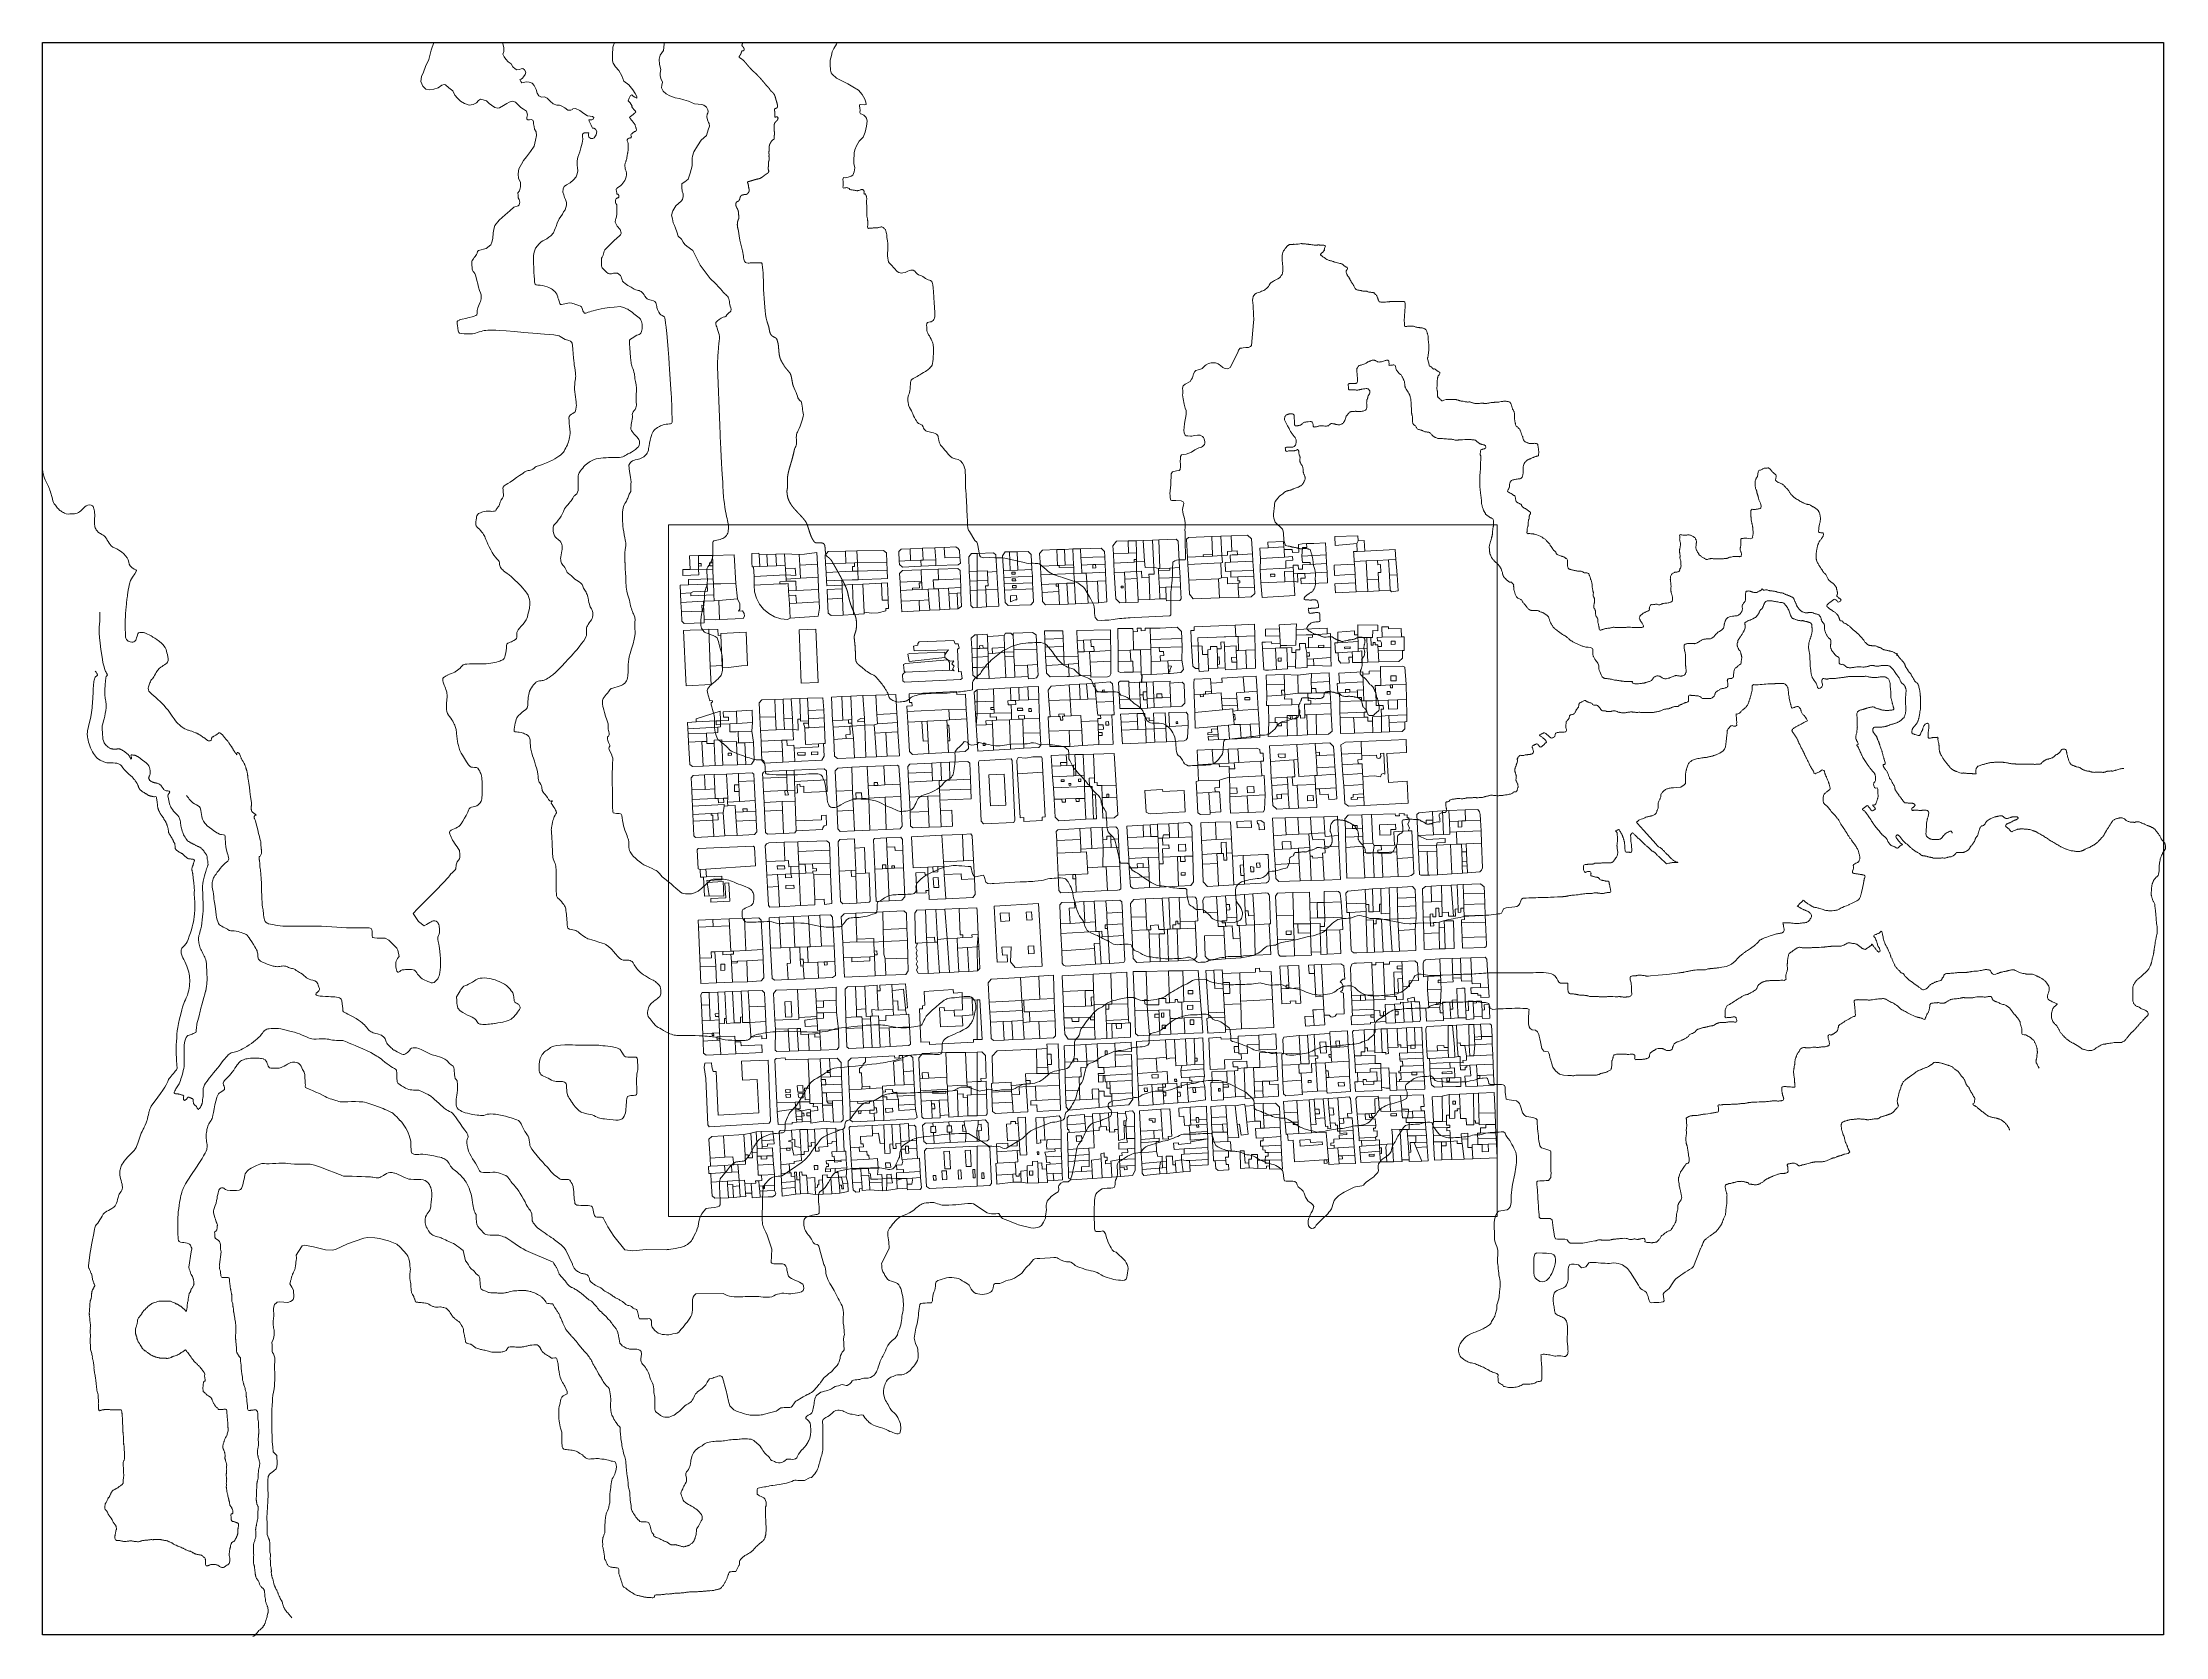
# Model space of a CAD drawing. Header units: kilometres. Extents: x 1172066 to 1174183, y 1051619 to 1053209.
import ezdxf

# ---------------------------------------------------------------- set-up
doc = ezdxf.new("R2010")
doc.units = ezdxf.units.KM
doc.header["$MEASUREMENT"] = 0
doc.layers.add('borde', color=1, linetype='Continuous')
doc.layers.add('terreno', color=7, linetype='Continuous')
doc.layers.add('calles', color=7, linetype='Continuous', lineweight=5)
doc.layers.add('edificios', color=44, linetype='Continuous', lineweight=5)
doc.dimstyles.get("Standard").update_dxf_attribs({"dimtxt": 0.18, "dimasz": 0.18, "dimexe": 0.18, "dimexo": 0.0625, "dimgap": 0.09, "dimtad": 0, "dimtih": 1, "dimtoh": 1, "dimdec": 4, "dimzin": 0, "dimdsep": 46, "dimtxsty": 'Standard', "dimcen": 0.09, "dimadec": 0, "dimazin": 0, "dimtfac": 1, "dimtdec": 4, "dimtofl": 0, "dimtmove": 0, "dimatfit": 3, "dimfxl": 1, "dimtolj": 1, "dimtzin": 0, "dimarcsym": 0})

# ---------------------------------------------------------------- blocks, each defined once
blk = doc.blocks.new('*D1')
at = {"color": 0, "lineweight": -2, "transparency": 16777216}
for p, q in [((1173161.2, 1052578.3), (1173161.8, 1052578.3)), ((1173161.4, 1052570.9), (1173161.8, 1052570.9)), ((1173161.7, 1052578.1), (1173161.7, 1052574.8)), ((1173161.7, 1052571.1), (1173161.7, 1052574.4))]:
    blk.add_line(p, q, dxfattribs=at)
at = {"color": 0, "transparency": 16777216}
for points in [[(1173161.6, 1052578.1), (1173161.7, 1052578.1), (1173161.7, 1052578.3)], [(1173161.6, 1052571.1), (1173161.7, 1052571.1), (1173161.7, 1052570.9)]]:
    blk.add_solid(points, dxfattribs=at)
at = {"layer": 'Defpoints', "color": 0, "transparency": 16777216}
for p in [(1173161.1, 1052578.3, 50), (1173161.4, 1052570.9, 50), (1173161.7, 1052570.9)]:
    blk.add_point(p, dxfattribs=at)
at = {"color": 0, "transparency": 16777216, "insert": (1173161.7, 1052574.6), "char_height": 0.18, "attachment_point": 5}
blk.add_mtext('\\A1;7.3032', dxfattribs=at)

msp = doc.modelspace()

# ---------------------------------------------------------------- linework, layer by layer
at = {"layer": 'borde', "elevation": -10}
msp.add_lwpolyline([(1172065.59276, 1053209.01436), (1174180.61696, 1053209.01436), (1174180.61696, 1051620.96949), (1172065.59276, 1051620.96949)], close=True, dxfattribs=at)
at = {"layer": 'calles', "elevation": 50}
msp.add_lwpolyline([(1173516, 1052038.02838), (1172689.77283, 1052038.02838), (1172689.77283, 1052727.99721), (1173516, 1052727.99721)], close=True, dxfattribs=at)
at = {"layer": 'edificios', "elevation": 50}
for points in [[(1172733.875, 1052690.00001), (1172733.625, 1052697.50001), (1172755.375, 1052697.875), (1172757, 1052669.50001), (1172742.125, 1052669.25001), (1172734.625, 1052669.125), (1172734.5, 1052674.125), (1172734.125, 1052683.00001), (1172734, 1052687.125), (1172733.875, 1052690.00001)], [(1172780.25, 1052697.875), (1172780.75, 1052686.375), (1172774.625, 1052686.125), (1172773.125, 1052686.125), (1172773, 1052690.125), (1172772.875, 1052699.50001), (1172780, 1052699.75001), (1172780.25, 1052697.875)], [(1172780.25, 1052697.875), (1172787.75, 1052698.25001), (1172788.375, 1052686.75001), (1172780.75, 1052686.375), (1172780.25, 1052697.875)], [(1172787.75, 1052698.25001), (1172797, 1052698.625), (1172797.625, 1052687.125), (1172788.375, 1052686.75001), (1172787.75, 1052698.25001)], [(1172797, 1052698.625), (1172805.5, 1052699.00001), (1172806.25, 1052687.625), (1172797.625, 1052687.125), (1172797, 1052698.625)], [(1172805.5, 1052699.00001), (1172820.25, 1052698.375), (1172820.75, 1052687.75001), (1172821.375, 1052674.75001), (1172807, 1052673.875), (1172806.75, 1052678.25001), (1172816.75, 1052677.50001), (1172816.25, 1052684.875), (1172806.375, 1052684.50001), (1172806.25, 1052687.625), (1172805.5, 1052699.00001)], [(1172820.25, 1052698.375), (1172825.5, 1052698.625), (1172837.875, 1052700.50001), (1172838.375, 1052688.625), (1172820.75, 1052687.75001), (1172820.25, 1052698.375)], [(1172866.75, 1052689.875), (1172846.5, 1052689.125), (1172846.125, 1052697.625), (1172849, 1052701.25001), (1172866.375, 1052701.625), (1172866.75, 1052689.875)], [(1172866.375, 1052701.625), (1172877.625, 1052701.875), (1172878.125, 1052690.25001), (1172875.125, 1052690.125), (1172866.75, 1052689.875), (1172866.375, 1052701.625)], [(1172877.625, 1052701.875), (1172904.125, 1052702.50001), (1172907.125, 1052699.875), (1172907.5, 1052690.875), (1172878.125, 1052690.25001), (1172877.625, 1052701.875)], [(1172931.25, 1052692.25001), (1172919.875, 1052691.75001), (1172919.375, 1052701.25001), (1172921.875, 1052703.75001), (1172930.875, 1052704.125), (1172931.25, 1052692.25001)], [(1172930.875, 1052704.125), (1172943.25, 1052704.625), (1172943.625, 1052692.625), (1172941.5, 1052692.75001), (1172931.25, 1052692.25001), (1172930.875, 1052704.125)], [(1172943.25, 1052704.625), (1172955.5, 1052705.125), (1172956.25, 1052693.125), (1172943.625, 1052692.625), (1172943.25, 1052704.625)], [(1172955.5, 1052705.125), (1172964.75, 1052705.50001), (1172965.25, 1052695.125), (1172980.375, 1052695.625), (1172980.875, 1052689.875), (1172978.625, 1052688.125), (1172956.5, 1052687.25001), (1172956.25, 1052693.125), (1172955.5, 1052705.125)], [(1172964.75, 1052705.50001), (1172976.375, 1052706.00001), (1172978.625, 1052704.375), (1172979.875, 1052702.50001), (1172980.375, 1052695.625), (1172965.25, 1052695.125), (1172964.75, 1052705.50001)], [(1172997.5, 1052681.75001), (1172989.75, 1052681.375), (1172989.125, 1052696.125), (1172991.875, 1052699.25001), (1172997.5, 1052699.50001), (1172997.5, 1052681.75001)], [(1172997.5, 1052681.75001), (1172997.5, 1052699.50001), (1173014, 1052699.875), (1173016.375, 1052698.125), (1173017.25, 1052681.25001), (1173007.75, 1052680.625), (1173007.75, 1052682.125), (1172997.5, 1052681.75001)], [(1173030.625, 1052682.375), (1173023.75, 1052682.125), (1173022.875, 1052696.875), (1173025.625, 1052700.875), (1173030, 1052701.00001), (1173030.625, 1052682.375)], [(1173030, 1052701.00001), (1173037.375, 1052701.125), (1173038.125, 1052682.75001), (1173030.625, 1052682.375), (1173030, 1052701.00001)], [(1173037.375, 1052701.125), (1173048.375, 1052701.375), (1173051.5, 1052698.375), (1173052.25, 1052683.375), (1173038.125, 1052682.75001), (1173037.375, 1052701.125)], [(1173077.75, 1052687.375), (1173060.625, 1052686.75001), (1173059.875, 1052699.25001), (1173062.875, 1052702.75001), (1173077.125, 1052703.25001), (1173077.75, 1052687.375)], [(1173077.125, 1052703.25001), (1173084.75, 1052703.50001), (1173085.375, 1052687.625), (1173079.5, 1052687.375), (1173077.75, 1052687.375), (1173077.125, 1052703.25001)], [(1173084.75, 1052703.50001), (1173092.875, 1052703.875), (1173093.75, 1052688.00001), (1173085.375, 1052687.625), (1173084.75, 1052703.50001)], [(1173092.875, 1052703.875), (1173100.75, 1052704.125), (1173101.125, 1052695.25001), (1173101.5, 1052687.75001), (1173101.875, 1052679.625), (1173094.125, 1052679.375), (1173093.875, 1052685.875), (1173093.75, 1052688.00001), (1173092.875, 1052703.875)], [(1173100.75, 1052704.125), (1173121.125, 1052704.75001), (1173124.625, 1052701.375), (1173124.875, 1052696.125), (1173101.125, 1052695.25001), (1173100.75, 1052704.125)], [(1173148.625, 1052699.75001), (1173133.5, 1052699.125), (1173133, 1052707.125), (1173136.625, 1052711.50001), (1173148.125, 1052711.875), (1173148.625, 1052699.75001)], [(1173156.375, 1052700.00001), (1173156.5, 1052693.50001), (1173154.125, 1052693.50001), (1173154.125, 1052690.75001), (1173134, 1052689.625), (1173133.5, 1052699.125), (1173148.625, 1052699.75001), (1173156.375, 1052700.00001)], [(1173148.125, 1052711.875), (1173156.125, 1052712.125), (1173156.375, 1052700.00001), (1173148.625, 1052699.75001), (1173148.125, 1052711.875)], [(1173156.125, 1052712.125), (1173163.25, 1052712.375), (1173164.5, 1052691.75001), (1173156.625, 1052691.50001), (1173156.5, 1052693.50001), (1173156.375, 1052700.00001), (1173156.125, 1052712.125)], [(1173163.25, 1052712.375), (1173172.5, 1052712.75001), (1173173.75, 1052685.625), (1173165, 1052685.25001), (1173164.5, 1052691.75001), (1173163.25, 1052712.375)], [(1173172.5, 1052712.75001), (1173178.625, 1052713.00001), (1173179.875, 1052684.50001), (1173178.375, 1052684.375), (1173173.75, 1052685.625), (1173172.5, 1052712.75001)], [(1173178.625, 1052713.00001), (1173196, 1052713.625), (1173198.125, 1052711.50001), (1173199.5, 1052685.25001), (1173189.875, 1052684.875), (1173179.875, 1052684.50001), (1173178.625, 1052713.00001)], [(1173232.25, 1052698.25001), (1173222.875, 1052697.875), (1173223.25, 1052696.375), (1173207.375, 1052695.75001), (1173206.375, 1052713.50001), (1173208.25, 1052715.375), (1173231.5, 1052716.25001), (1173232.25, 1052698.25001)], [(1173232.375, 1052696.75001), (1173223.25, 1052696.375), (1173222.875, 1052697.875), (1173232.25, 1052698.25001), (1173232.375, 1052696.75001)], [(1173231.5, 1052716.25001), (1173240.625, 1052716.625), (1173241.5, 1052697.25001), (1173232.375, 1052696.75001), (1173232.25, 1052698.25001), (1173231.5, 1052716.25001)], [(1173240.625, 1052716.625), (1173250.875, 1052717.00001), (1173251.625, 1052701.625), (1173247.125, 1052701.375), (1173247.25, 1052697.625), (1173241.5, 1052697.25001), (1173240.625, 1052716.625)], [(1173257.25, 1052698.125), (1173251.75, 1052697.875), (1173249.875, 1052697.75001), (1173250.25, 1052690.625), (1173244.75, 1052690.375), (1173245.125, 1052681.375), (1173250.5, 1052681.625), (1173250.625, 1052675.625), (1173257.375, 1052676.00001), (1173257.625, 1052672.125), (1173259.5, 1052672.25001), (1173259.625, 1052670.25001), (1173257.75, 1052669.75001), (1173247.375, 1052669.25001), (1173247.125, 1052675.50001), (1173241.25, 1052675.125), (1173241, 1052681.125), (1173240.625, 1052690.125), (1173242.125, 1052690.25001), (1173241.5, 1052697.25001), (1173247.25, 1052697.625), (1173247.125, 1052701.375), (1173251.625, 1052701.625), (1173256.875, 1052702.00001), (1173257.25, 1052698.125)], [(1173272.125, 1052698.875), (1173272.5, 1052691.75001), (1173250.25, 1052690.625), (1173249.875, 1052697.75001), (1173251.75, 1052697.875), (1173257.25, 1052698.125), (1173272.125, 1052698.875)], [(1173251.625, 1052701.625), (1173250.875, 1052717.00001), (1173267.25, 1052717.75001), (1173271.125, 1052714.00001), (1173272.125, 1052698.875), (1173257.25, 1052698.125), (1173256.875, 1052702.00001), (1173251.625, 1052701.625)], [(1173303.5, 1052705.875), (1173303.625, 1052703.25001), (1173304, 1052695.75001), (1173280, 1052694.50001), (1173279.5, 1052704.75001), (1173287.875, 1052705.125), (1173303.5, 1052705.875)], [(1173303.5, 1052705.875), (1173287.875, 1052705.125), (1173287.5, 1052710.625), (1173303.125, 1052711.25001), (1173303.5, 1052705.875)], [(1173326.125, 1052709.25001), (1173326.375, 1052705.50001), (1173321.875, 1052705.375), (1173321.5, 1052696.75001), (1173321.875, 1052690.375), (1173329.625, 1052690.50001), (1173329.75, 1052688.375), (1173322, 1052688.00001), (1173322, 1052683.75001), (1173317.875, 1052683.625), (1173317.75, 1052687.875), (1173312.625, 1052687.625), (1173312.75, 1052685.25001), (1173305.5, 1052684.875), (1173305.375, 1052692.125), (1173312.375, 1052692.625), (1173312.125, 1052696.375), (1173304, 1052695.75001), (1173303.625, 1052703.25001), (1173311.75, 1052703.50001), (1173311.875, 1052700.50001), (1173318.5, 1052700.75001), (1173318.125, 1052708.25001), (1173321.75, 1052709.125), (1173326.125, 1052709.25001)], [(1173344.875, 1052710.00001), (1173345.5, 1052698.00001), (1173321.5, 1052696.75001), (1173321.875, 1052705.375), (1173326.375, 1052705.50001), (1173326.125, 1052709.25001), (1173333.375, 1052709.50001), (1173344.875, 1052710.00001)], [(1173345.5, 1052698.00001), (1173346, 1052689.25001), (1173329.75, 1052688.375), (1173329.625, 1052690.50001), (1173321.875, 1052690.375), (1173321.5, 1052696.75001), (1173345.5, 1052698.00001)], [(1173377.5, 1052712.00001), (1173376.25, 1052709.375), (1173372.875, 1052709.125), (1173354.625, 1052707.375), (1173354.375, 1052716.25001), (1173377.125, 1052717.125), (1173377.5, 1052712.00001)], [(1173414.5, 1052703.375), (1173415.125, 1052693.375), (1173407.625, 1052693.00001), (1173396.75, 1052692.50001), (1173385.375, 1052692.00001), (1173373.625, 1052691.375), (1173373.125, 1052699.00001), (1173373, 1052701.25001), (1173376.625, 1052701.375), (1173384.25, 1052701.75001), (1173414.5, 1052703.375)], [(1173377.5, 1052712.00001), (1173383.625, 1052712.375), (1173384.25, 1052701.75001), (1173376.625, 1052701.375), (1173376.25, 1052709.375), (1173377.5, 1052712.00001)], [(1172719.75, 1052683.625), (1172720, 1052678.125), (1172704.125, 1052677.50001), (1172704, 1052683.375), (1172711.375, 1052683.50001), (1172719.75, 1052683.625)], [(1172710.875, 1052697.125), (1172719.625, 1052697.25001), (1172719.75, 1052689.375), (1172719.75, 1052687.00001), (1172719.75, 1052683.625), (1172711.375, 1052683.50001), (1172710.875, 1052697.125)], [(1172719.625, 1052697.25001), (1172733.625, 1052697.50001), (1172733.875, 1052690.00001), (1172730.75, 1052690.00001), (1172731, 1052687.125), (1172734, 1052687.125), (1172734.125, 1052683.00001), (1172719.75, 1052683.625), (1172719.75, 1052687.00001), (1172722.375, 1052686.875), (1172722.25, 1052689.375), (1172719.75, 1052689.375), (1172719.625, 1052697.25001)], [(1172719.75, 1052689.375), (1172722.25, 1052689.375), (1172722.375, 1052686.875), (1172719.75, 1052687.00001), (1172719.75, 1052689.375)], [(1172734, 1052687.125), (1172731, 1052687.125), (1172730.75, 1052690.00001), (1172733.875, 1052690.00001), (1172734, 1052687.125)], [(1172806.25, 1052687.625), (1172806.375, 1052684.50001), (1172806.75, 1052678.25001), (1172775.25, 1052676.50001), (1172774.625, 1052686.125), (1172780.75, 1052686.375), (1172788.375, 1052686.75001), (1172797.625, 1052687.125), (1172806.25, 1052687.625)], [(1172806.75, 1052678.25001), (1172807, 1052673.875), (1172807.125, 1052671.625), (1172800.75, 1052671.125), (1172800.875, 1052669.00001), (1172775.125, 1052667.875), (1172775.25, 1052676.50001), (1172806.75, 1052678.25001)], [(1172806.375, 1052684.50001), (1172816.25, 1052684.875), (1172816.75, 1052677.50001), (1172806.75, 1052678.25001), (1172806.375, 1052684.50001)], [(1172838.375, 1052688.625), (1172839, 1052675.75001), (1172821.375, 1052674.75001), (1172820.75, 1052687.75001), (1172838.375, 1052688.625)], [(1172875.125, 1052690.125), (1172875.375, 1052686.375), (1172873.25, 1052686.25001), (1172873.375, 1052681.625), (1172847, 1052680.50001), (1172846.5, 1052689.125), (1172866.75, 1052689.875), (1172875.125, 1052690.125)], [(1172878.5, 1052681.75001), (1172878.875, 1052673.25001), (1172872.875, 1052673.00001), (1172862.625, 1052672.625), (1172847.375, 1052672.125), (1172847, 1052680.50001), (1172873.375, 1052681.625), (1172878.5, 1052681.75001)], [(1172878.125, 1052690.25001), (1172878.5, 1052681.75001), (1172873.375, 1052681.625), (1172873.25, 1052686.25001), (1172875.375, 1052686.375), (1172875.125, 1052690.125), (1172878.125, 1052690.25001)], [(1172907.5, 1052690.875), (1172907.75, 1052682.625), (1172878.5, 1052681.75001), (1172878.125, 1052690.25001), (1172907.5, 1052690.875)], [(1172907.75, 1052682.625), (1172908.125, 1052674.375), (1172901.875, 1052674.125), (1172883.625, 1052673.375), (1172878.875, 1052673.25001), (1172878.5, 1052681.75001), (1172907.75, 1052682.625)], [(1172941.5, 1052692.75001), (1172941.625, 1052686.625), (1172923, 1052685.875), (1172920.125, 1052688.50001), (1172919.875, 1052691.75001), (1172931.25, 1052692.25001), (1172941.5, 1052692.75001)], [(1172942.25, 1052671.75001), (1172920.75, 1052670.75001), (1172920.25, 1052679.50001), (1172923, 1052682.25001), (1172941.75, 1052683.00001), (1172942.25, 1052671.75001)], [(1172956.25, 1052693.125), (1172956.5, 1052687.25001), (1172941.625, 1052686.625), (1172941.5, 1052692.75001), (1172943.625, 1052692.625), (1172956.25, 1052693.125)], [(1172941.75, 1052683.00001), (1172958.625, 1052683.75001), (1172959, 1052673.25001), (1172953.875, 1052673.00001), (1172954.25, 1052664.00001), (1172948.875, 1052663.75001), (1172942.75, 1052663.50001), (1172942.375, 1052670.25001), (1172942.25, 1052671.75001), (1172941.75, 1052683.00001)], [(1172958.625, 1052683.75001), (1172978.25, 1052684.50001), (1172980.625, 1052682.50001), (1172980.875, 1052674.25001), (1172959, 1052673.25001), (1172958.625, 1052683.75001)], [(1172997.5, 1052681.75001), (1172997.5, 1052672.125), (1172990.125, 1052671.75001), (1172989.75, 1052681.375), (1172997.5, 1052681.75001)], [(1173007.75, 1052680.625), (1173008.25, 1052672.50001), (1172997.5, 1052672.125), (1172997.5, 1052681.75001), (1173007.75, 1052682.125), (1173007.75, 1052680.625)], [(1173017.25, 1052681.25001), (1173018.25, 1052663.50001), (1173006.125, 1052663.00001), (1173006, 1052667.25001), (1173008.5, 1052667.25001), (1173008.25, 1052672.50001), (1173007.75, 1052680.625), (1173017.25, 1052681.25001)], [(1173052.25, 1052683.375), (1173052.625, 1052676.875), (1173024.125, 1052675.50001), (1173023.75, 1052682.125), (1173030.625, 1052682.375), (1173038.125, 1052682.75001), (1173052.25, 1052683.375)], [(1173052.625, 1052676.875), (1173052.875, 1052670.25001), (1173024.5, 1052669.00001), (1173024.125, 1052675.50001), (1173052.625, 1052676.875)], [(1173035.625, 1052678.875), (1173035.625, 1052680.75001), (1173032.25, 1052680.75001), (1173032.25, 1052678.875), (1173035.625, 1052678.875)], [(1173035.625, 1052678.875), (1173032.25, 1052678.875), (1173032.25, 1052680.75001), (1173035.625, 1052680.75001), (1173035.625, 1052678.875)], [(1173079.5, 1052687.375), (1173079.5, 1052685.50001), (1173093.875, 1052685.875), (1173094.125, 1052679.375), (1173061.125, 1052678.00001), (1173060.625, 1052686.75001), (1173077.75, 1052687.375), (1173079.5, 1052687.375)], [(1173094.125, 1052679.375), (1173094.625, 1052671.50001), (1173094.625, 1052669.875), (1173087.125, 1052669.625), (1173078.625, 1052669.125), (1173076.375, 1052669.00001), (1173061.75, 1052668.50001), (1173061.125, 1052678.00001), (1173094.125, 1052679.375)], [(1173093.75, 1052688.00001), (1173093.875, 1052685.875), (1173079.5, 1052685.50001), (1173079.5, 1052687.375), (1173085.375, 1052687.625), (1173093.75, 1052688.00001)], [(1173106.375, 1052679.875), (1173106.875, 1052671.125), (1173094.625, 1052671.50001), (1173094.125, 1052679.375), (1173101.875, 1052679.625), (1173106.375, 1052679.875)], [(1173124.875, 1052696.125), (1173125.25, 1052688.75001), (1173115.75, 1052688.375), (1173112.875, 1052688.25001), (1173101.5, 1052687.75001), (1173101.125, 1052695.25001), (1173124.875, 1052696.125)], [(1173125.25, 1052688.75001), (1173125.625, 1052680.625), (1173106.375, 1052679.875), (1173101.875, 1052679.625), (1173101.5, 1052687.75001), (1173112.875, 1052688.25001), (1173113, 1052684.875), (1173115.875, 1052685.125), (1173115.75, 1052688.375), (1173125.25, 1052688.75001)], [(1173125.625, 1052680.625), (1173126, 1052672.00001), (1173117.5, 1052671.625), (1173106.875, 1052671.125), (1173106.375, 1052679.875), (1173125.625, 1052680.625)], [(1173115.75, 1052688.375), (1173115.875, 1052685.125), (1173113, 1052684.875), (1173112.875, 1052688.25001), (1173115.75, 1052688.375)], [(1173156.625, 1052691.50001), (1173156.625, 1052681.50001), (1173144.625, 1052680.75001), (1173134.375, 1052680.25001), (1173134, 1052689.625), (1173154.125, 1052690.75001), (1173156.625, 1052691.50001)], [(1173144.625, 1052680.75001), (1173145, 1052673.875), (1173145.875, 1052650.375), (1173139.875, 1052650.25001), (1173135.75, 1052654.125), (1173134.375, 1052680.25001), (1173144.625, 1052680.75001)], [(1173156.625, 1052681.50001), (1173157, 1052674.50001), (1173145, 1052673.875), (1173144.625, 1052680.75001), (1173156.625, 1052681.50001)], [(1173156.625, 1052691.50001), (1173154.125, 1052690.75001), (1173154.125, 1052693.50001), (1173156.5, 1052693.50001), (1173156.625, 1052691.50001)], [(1173164.5, 1052691.75001), (1173165, 1052685.25001), (1173173.75, 1052685.625), (1173174, 1052678.75001), (1173168.75, 1052678.625), (1173169, 1052675.375), (1173161.75, 1052675.125), (1173161.5, 1052681.75001), (1173156.625, 1052681.50001), (1173156.625, 1052691.50001), (1173164.5, 1052691.75001)], [(1173169, 1052675.375), (1173169.875, 1052653.50001), (1173158, 1052653.125), (1173157, 1052674.50001), (1173156.625, 1052681.50001), (1173161.5, 1052681.75001), (1173161.75, 1052675.125), (1173169, 1052675.375)], [(1173178.375, 1052684.375), (1173178.5, 1052682.375), (1173178.875, 1052674.625), (1173179.25, 1052665.375), (1173179.75, 1052654.00001), (1173169.875, 1052653.50001), (1173169, 1052675.375), (1173168.75, 1052678.625), (1173174, 1052678.75001), (1173173.75, 1052685.625), (1173178.375, 1052684.375)], [(1173189.875, 1052684.875), (1173189.875, 1052682.875), (1173178.5, 1052682.375), (1173178.375, 1052684.375), (1173179.875, 1052684.50001), (1173189.875, 1052684.875)], [(1173199.5, 1052685.25001), (1173200, 1052675.375), (1173178.875, 1052674.625), (1173178.5, 1052682.375), (1173189.875, 1052682.875), (1173189.875, 1052684.875), (1173199.5, 1052685.25001)], [(1173241.5, 1052697.25001), (1173242.125, 1052690.25001), (1173240.625, 1052690.125), (1173207.75, 1052688.50001), (1173207.375, 1052695.75001), (1173223.25, 1052696.375), (1173232.375, 1052696.75001), (1173241.5, 1052697.25001)], [(1173240.625, 1052690.125), (1173241, 1052681.125), (1173241.25, 1052675.125), (1173238.375, 1052674.125), (1173208.5, 1052672.75001), (1173207.75, 1052688.50001), (1173240.625, 1052690.125)], [(1173272.5, 1052691.75001), (1173273, 1052682.50001), (1173250.5, 1052681.625), (1173245.125, 1052681.375), (1173244.75, 1052690.375), (1173250.25, 1052690.625), (1173272.5, 1052691.75001)], [(1173273, 1052682.50001), (1173273.375, 1052676.75001), (1173257.375, 1052676.00001), (1173250.625, 1052675.625), (1173250.5, 1052681.625), (1173273, 1052682.50001)], [(1173273.375, 1052676.75001), (1173274, 1052665.50001), (1173258, 1052665.00001), (1173257.75, 1052669.75001), (1173259.625, 1052670.25001), (1173259.5, 1052672.25001), (1173257.625, 1052672.125), (1173257.375, 1052676.00001), (1173273.375, 1052676.75001)], [(1173304, 1052695.75001), (1173312.125, 1052696.375), (1173312.375, 1052692.625), (1173305.375, 1052692.125), (1173305.5, 1052684.875), (1173279.75, 1052683.50001), (1173280, 1052694.50001), (1173304, 1052695.75001)], [(1173312.75, 1052685.25001), (1173312.875, 1052681.625), (1173304, 1052681.25001), (1173304.5, 1052671.25001), (1173280.625, 1052670.25001), (1173279.75, 1052683.50001), (1173305.5, 1052684.875), (1173312.75, 1052685.25001)], [(1173290.5, 1052676.25001), (1173294.5, 1052676.50001), (1173294.5, 1052678.75001), (1173290.25, 1052678.625), (1173290.5, 1052676.25001)], [(1173290.5, 1052676.25001), (1173290.25, 1052678.625), (1173294.5, 1052678.75001), (1173294.5, 1052676.50001), (1173290.5, 1052676.25001)], [(1173313.125, 1052679.00001), (1173313.375, 1052671.625), (1173304.5, 1052671.25001), (1173304, 1052681.25001), (1173312.875, 1052681.625), (1173313.125, 1052679.00001)], [(1173346, 1052689.25001), (1173346.5, 1052680.625), (1173324.5, 1052679.50001), (1173316.875, 1052679.25001), (1173313.125, 1052679.00001), (1173312.875, 1052681.625), (1173312.75, 1052685.25001), (1173312.625, 1052687.625), (1173317.75, 1052687.875), (1173317.875, 1052683.625), (1173322, 1052683.75001), (1173322, 1052688.00001), (1173329.75, 1052688.375), (1173346, 1052689.25001)], [(1173316.875, 1052679.25001), (1173317.25, 1052670.875), (1173313.375, 1052671.625), (1173313.125, 1052679.00001), (1173316.875, 1052679.25001)], [(1173346.5, 1052680.625), (1173347, 1052670.25001), (1173320.75, 1052669.25001), (1173320.5, 1052674.625), (1173324.75, 1052674.75001), (1173324.5, 1052679.50001), (1173346.5, 1052680.625)], [(1173374.375, 1052678.75001), (1173354, 1052677.50001), (1173353.5, 1052687.875), (1173373.75, 1052688.875), (1173374.375, 1052678.75001)], [(1173385.375, 1052692.00001), (1173386.5, 1052673.00001), (1173387.125, 1052661.625), (1173375.5, 1052661.125), (1173374.875, 1052670.25001), (1173374.375, 1052678.75001), (1173373.75, 1052688.875), (1173373.625, 1052691.375), (1173385.375, 1052692.00001)], [(1173396.75, 1052692.50001), (1173397, 1052688.125), (1173399.625, 1052688.375), (1173400.125, 1052680.25001), (1173397.375, 1052680.25001), (1173397.75, 1052673.50001), (1173386.5, 1052673.00001), (1173385.375, 1052692.00001), (1173396.75, 1052692.50001)], [(1173407.625, 1052693.00001), (1173408.625, 1052677.875), (1173409.5, 1052662.75001), (1173398.375, 1052662.25001), (1173397.75, 1052673.50001), (1173397.375, 1052680.25001), (1173400.125, 1052680.25001), (1173399.625, 1052688.375), (1173397, 1052688.125), (1173396.75, 1052692.50001), (1173407.625, 1052693.00001)], [(1173415.125, 1052693.375), (1173416.25, 1052678.125), (1173408.625, 1052677.875), (1173407.625, 1052693.00001), (1173415.125, 1052693.375)], [(1173416.25, 1052678.125), (1173417.375, 1052662.00001), (1173410.75, 1052661.125), (1173409.5, 1052662.75001), (1173408.625, 1052677.875), (1173416.25, 1052678.125)], [(1172728.375, 1052668.75001), (1172728.625, 1052661.75001), (1172714.125, 1052661.125), (1172712.125, 1052660.00001), (1172701.75, 1052659.50001), (1172701.375, 1052667.75001), (1172709.875, 1052668.00001), (1172728.375, 1052668.75001)], [(1172712.125, 1052660.00001), (1172712.125, 1052657.125), (1172735.125, 1052658.00001), (1172735.25, 1052652.25001), (1172724.75, 1052651.75001), (1172702.25, 1052650.625), (1172701.75, 1052659.50001), (1172712.125, 1052660.00001)], [(1172734.625, 1052669.125), (1172728.375, 1052668.75001), (1172709.875, 1052668.00001), (1172709.625, 1052673.375), (1172734.5, 1052674.125), (1172734.625, 1052669.125)], [(1172734.625, 1052669.125), (1172735, 1052660.875), (1172735.125, 1052658.00001), (1172712.125, 1052657.125), (1172712.125, 1052660.00001), (1172714.125, 1052661.125), (1172728.625, 1052661.75001), (1172728.375, 1052668.75001), (1172734.625, 1052669.125)], [(1172757, 1052669.50001), (1172758.75, 1052654.25001), (1172740, 1052652.50001), (1172735.25, 1052652.25001), (1172735.125, 1052658.00001), (1172735, 1052660.875), (1172734.625, 1052669.125), (1172742.125, 1052669.25001), (1172757, 1052669.50001)], [(1172800.875, 1052669.00001), (1172807.25, 1052669.25001), (1172809.125, 1052669.50001), (1172809.625, 1052662.00001), (1172809.875, 1052657.375), (1172810.5, 1052649.375), (1172811.25, 1052634.875), (1172808.5, 1052633.375), (1172801.875, 1052634.125), (1172795.5, 1052636.125), (1172789.75, 1052639.375), (1172784.625, 1052643.75001), (1172780.5, 1052648.875), (1172777.5, 1052654.875), (1172775.625, 1052661.25001), (1172775.125, 1052667.875), (1172800.875, 1052669.00001)], [(1172807.125, 1052671.625), (1172816.75, 1052671.625), (1172817.25, 1052662.375), (1172809.625, 1052662.00001), (1172809.125, 1052669.50001), (1172807.25, 1052669.25001), (1172800.875, 1052669.00001), (1172800.75, 1052671.125), (1172807.125, 1052671.625)], [(1172839, 1052675.75001), (1172839.5, 1052663.50001), (1172817.25, 1052662.375), (1172816.75, 1052671.625), (1172807.125, 1052671.625), (1172807, 1052673.875), (1172821.375, 1052674.75001), (1172839, 1052675.75001)], [(1172839.5, 1052663.50001), (1172840, 1052651.25001), (1172817.375, 1052649.875), (1172816.875, 1052657.75001), (1172809.875, 1052657.375), (1172809.625, 1052662.00001), (1172817.25, 1052662.375), (1172839.5, 1052663.50001)], [(1172817.375, 1052649.875), (1172810.5, 1052649.375), (1172809.875, 1052657.375), (1172816.875, 1052657.75001), (1172817.375, 1052649.875)], [(1172862.625, 1052672.625), (1172862.875, 1052667.875), (1172847.625, 1052667.25001), (1172847.375, 1052672.125), (1172862.625, 1052672.625)], [(1172863.375, 1052654.75001), (1172848.25, 1052653.875), (1172847.875, 1052663.50001), (1172863, 1052664.125), (1172863.375, 1052654.75001)], [(1172862.875, 1052667.875), (1172873.125, 1052668.375), (1172874.375, 1052638.50001), (1172864.125, 1052638.00001), (1172863.375, 1052654.75001), (1172863, 1052664.125), (1172862.875, 1052667.875)], [(1172873.125, 1052668.375), (1172883.75, 1052668.875), (1172884.875, 1052640.75001), (1172885, 1052639.125), (1172874.375, 1052638.50001), (1172873.125, 1052668.375)], [(1172883.75, 1052668.875), (1172902.125, 1052669.875), (1172902.75, 1052652.75001), (1172908.875, 1052652.875), (1172909.25, 1052644.50001), (1172906.625, 1052644.375), (1172906.625, 1052642.25001), (1172899, 1052640.25001), (1172892.125, 1052639.875), (1172884.875, 1052640.75001), (1172883.75, 1052668.875)], [(1172902.125, 1052669.875), (1172908.25, 1052670.125), (1172908.875, 1052652.875), (1172902.75, 1052652.75001), (1172902.125, 1052669.875)], [(1172942.25, 1052671.75001), (1172942.375, 1052670.25001), (1172939.625, 1052670.125), (1172940.125, 1052665.125), (1172933.25, 1052664.875), (1172933.25, 1052663.125), (1172921.25, 1052662.50001), (1172920.75, 1052670.75001), (1172942.25, 1052671.75001)], [(1172948.875, 1052663.75001), (1172949.5, 1052653.00001), (1172939.625, 1052652.625), (1172921.875, 1052651.75001), (1172921.25, 1052662.50001), (1172933.25, 1052663.125), (1172942.75, 1052663.50001), (1172948.875, 1052663.75001)], [(1172942.75, 1052663.50001), (1172933.25, 1052663.125), (1172933.25, 1052664.875), (1172940.125, 1052665.125), (1172939.625, 1052670.125), (1172942.375, 1052670.25001), (1172942.75, 1052663.50001)], [(1172959, 1052664.25001), (1172960.375, 1052643.25001), (1172950.25, 1052642.75001), (1172949.5, 1052653.00001), (1172948.875, 1052663.75001), (1172954.25, 1052664.00001), (1172959, 1052664.25001)], [(1172980.875, 1052674.25001), (1172981.25, 1052665.375), (1172969.125, 1052664.75001), (1172959, 1052664.25001), (1172954.25, 1052664.00001), (1172953.875, 1052673.00001), (1172959, 1052673.25001), (1172980.875, 1052674.25001)], [(1172969.125, 1052664.75001), (1172969.375, 1052659.50001), (1172970.25, 1052643.875), (1172960.375, 1052643.25001), (1172959, 1052664.25001), (1172969.125, 1052664.75001)], [(1172981.25, 1052665.375), (1172981.375, 1052660.125), (1172977.5, 1052659.875), (1172969.375, 1052659.50001), (1172969.125, 1052664.75001), (1172981.25, 1052665.375)], [(1172977.5, 1052659.875), (1172978.25, 1052644.25001), (1172970.25, 1052643.875), (1172969.375, 1052659.50001), (1172977.5, 1052659.875)], [(1172981.375, 1052660.125), (1172981.875, 1052646.375), (1172978.25, 1052644.25001), (1172977.5, 1052659.875), (1172981.375, 1052660.125)], [(1172997.5, 1052672.125), (1172997.5, 1052662.75001), (1172990.5, 1052662.375), (1172990.125, 1052671.75001), (1172997.5, 1052672.125)], [(1172997.5, 1052662.75001), (1172997.5, 1052645.50001), (1172993.625, 1052645.25001), (1172991.125, 1052647.625), (1172990.5, 1052662.375), (1172997.5, 1052662.75001)], [(1173008.25, 1052672.50001), (1173008.5, 1052667.25001), (1173006, 1052667.25001), (1173006.125, 1052663.00001), (1172997.5, 1052662.75001), (1172997.5, 1052672.125), (1173008.25, 1052672.50001)], [(1173006.125, 1052663.00001), (1173007, 1052646.125), (1172997.5, 1052645.50001), (1172997.5, 1052662.75001), (1173006.125, 1052663.00001)], [(1173018.25, 1052663.50001), (1173019.125, 1052647.00001), (1173007, 1052646.125), (1173006.125, 1052663.00001), (1173018.25, 1052663.50001)], [(1173052.875, 1052670.25001), (1173053.125, 1052664.125), (1173024.75, 1052662.875), (1173024.5, 1052669.00001), (1173052.875, 1052670.25001)], [(1173053.125, 1052664.125), (1173053.75, 1052651.125), (1173051.25, 1052648.25001), (1173028.625, 1052647.50001), (1173025.5, 1052650.50001), (1173024.75, 1052662.875), (1173053.125, 1052664.125)], [(1173031, 1052651.25001), (1173033.875, 1052652.50001), (1173035.375, 1052653.25001), (1173037.125, 1052653.25001), (1173036.875, 1052657.50001), (1173030.75, 1052657.25001), (1173031, 1052651.25001)], [(1173031, 1052651.25001), (1173030.75, 1052657.25001), (1173036.875, 1052657.50001), (1173037.125, 1052653.25001), (1173035.375, 1052653.25001), (1173033.875, 1052652.50001), (1173031, 1052651.25001)], [(1173036, 1052672.25001), (1173035.875, 1052674.125), (1173032.625, 1052674.125), (1173032.625, 1052672.25001), (1173036, 1052672.25001)], [(1173036, 1052672.25001), (1173032.625, 1052672.25001), (1173032.625, 1052674.125), (1173035.875, 1052674.125), (1173036, 1052672.25001)], [(1173036.5, 1052665.125), (1173036.5, 1052667.50001), (1173032.75, 1052667.50001), (1173032.75, 1052665.125), (1173036.5, 1052665.125)], [(1173036.5, 1052665.125), (1173032.75, 1052665.125), (1173032.75, 1052667.50001), (1173036.5, 1052667.50001), (1173036.5, 1052665.125)], [(1173076.375, 1052669.00001), (1173076.5, 1052666.875), (1173078.75, 1052666.875), (1173079, 1052661.375), (1173062.25, 1052660.625), (1173061.75, 1052668.50001), (1173076.375, 1052669.00001)], [(1173079, 1052661.375), (1173079.625, 1052648.50001), (1173065.625, 1052648.00001), (1173062.75, 1052651.50001), (1173062.25, 1052660.625), (1173079, 1052661.375)], [(1173078.625, 1052669.125), (1173078.75, 1052666.875), (1173076.5, 1052666.875), (1173076.375, 1052669.00001), (1173078.625, 1052669.125)], [(1173087.125, 1052669.625), (1173088.25, 1052648.875), (1173079.625, 1052648.50001), (1173079, 1052661.375), (1173078.75, 1052666.875), (1173078.625, 1052669.125), (1173087.125, 1052669.625)], [(1173094.625, 1052669.875), (1173095.75, 1052649.25001), (1173088.25, 1052648.875), (1173087.125, 1052669.625), (1173094.625, 1052669.875)], [(1173106.875, 1052671.125), (1173108.375, 1052649.75001), (1173095.75, 1052649.25001), (1173094.625, 1052669.875), (1173094.625, 1052671.50001), (1173106.875, 1052671.125)], [(1173117.5, 1052671.625), (1173118.5, 1052650.125), (1173108.375, 1052649.75001), (1173106.875, 1052671.125), (1173117.5, 1052671.625)], [(1173126, 1052672.00001), (1173127, 1052651.00001), (1173118.5, 1052650.125), (1173117.5, 1052671.625), (1173126, 1052672.00001)], [(1173143.125, 1052665.00001), (1173143.125, 1052666.75001), (1173141.125, 1052666.875), (1173141.125, 1052665.00001), (1173143.125, 1052665.00001)], [(1173143.125, 1052665.00001), (1173141.125, 1052665.00001), (1173141.125, 1052666.875), (1173143.125, 1052666.75001), (1173143.125, 1052665.00001)], [(1173157, 1052674.50001), (1173158, 1052653.125), (1173158.125, 1052650.875), (1173145.875, 1052650.375), (1173145, 1052673.875), (1173157, 1052674.50001)], [(1173200, 1052675.375), (1173200.5, 1052666.25001), (1173185.625, 1052665.625), (1173179.25, 1052665.375), (1173178.875, 1052674.625), (1173200, 1052675.375)], [(1173185.625, 1052665.625), (1173186.125, 1052654.25001), (1173179.75, 1052654.00001), (1173179.25, 1052665.375), (1173185.625, 1052665.625)], [(1173200.5, 1052666.25001), (1173201.125, 1052654.00001), (1173199.625, 1052652.50001), (1173186.25, 1052652.00001), (1173186.125, 1052654.25001), (1173185.625, 1052665.625), (1173200.5, 1052666.25001)], [(1173238.375, 1052674.125), (1173239.25, 1052655.00001), (1173213.125, 1052654.00001), (1173209.25, 1052658.75001), (1173208.5, 1052672.75001), (1173238.375, 1052674.125)], [(1173241.25, 1052675.125), (1173247.125, 1052675.50001), (1173247.375, 1052669.25001), (1173257.75, 1052669.75001), (1173258, 1052665.00001), (1173258.625, 1052655.625), (1173239.25, 1052655.00001), (1173238.375, 1052674.125), (1173241.25, 1052675.125)], [(1173274, 1052665.50001), (1173274.375, 1052659.625), (1173270.75, 1052656.125), (1173258.625, 1052655.625), (1173258, 1052665.00001), (1173274, 1052665.50001)], [(1173313.375, 1052671.625), (1173313.625, 1052668.875), (1173314.25, 1052657.375), (1173281.625, 1052655.625), (1173280.625, 1052670.25001), (1173304.5, 1052671.25001), (1173313.375, 1052671.625)], [(1173375.5, 1052661.125), (1173354.875, 1052660.125), (1173354.375, 1052669.125), (1173374.875, 1052670.25001), (1173375.5, 1052661.125)], [(1173397.75, 1052673.50001), (1173398.375, 1052662.25001), (1173387.125, 1052661.625), (1173386.5, 1052673.00001), (1173397.75, 1052673.50001)], [(1172724.75, 1052651.75001), (1172724.875, 1052647.625), (1172723.125, 1052647.75001), (1172723.5, 1052641.875), (1172702.625, 1052641.125), (1172702.25, 1052650.625), (1172724.75, 1052651.75001)], [(1172725.125, 1052642.00001), (1172725.375, 1052633.375), (1172725.375, 1052630.375), (1172705.375, 1052629.625), (1172703.125, 1052632.00001), (1172702.625, 1052641.125), (1172723.5, 1052641.875), (1172725.125, 1052642.00001)], [(1172725.125, 1052642.00001), (1172723.5, 1052641.875), (1172723.125, 1052647.75001), (1172724.875, 1052647.625), (1172725.125, 1052642.00001)], [(1172740, 1052652.50001), (1172740.75, 1052633.375), (1172736.25, 1052633.25001), (1172725.375, 1052633.375), (1172725.125, 1052642.00001), (1172724.875, 1052647.625), (1172724.75, 1052651.75001), (1172735.25, 1052652.25001), (1172740, 1052652.50001)], [(1172758.75, 1052654.25001), (1172760.875, 1052649.00001), (1172761, 1052644.00001), (1172759.625, 1052642.00001), (1172763.625, 1052642.125), (1172765.375, 1052639.50001), (1172765.5, 1052636.875), (1172764.375, 1052634.50001), (1172740.75, 1052633.375), (1172740, 1052652.50001), (1172758.75, 1052654.25001)], [(1172840, 1052651.25001), (1172840.375, 1052644.875), (1172840.125, 1052643.00001), (1172839, 1052636.75001), (1172835.125, 1052636.50001), (1172811.25, 1052634.875), (1172810.5, 1052649.375), (1172817.375, 1052649.875), (1172840, 1052651.25001)], [(1172863.375, 1052654.75001), (1172864.125, 1052638.00001), (1172852, 1052637.375), (1172849, 1052640.00001), (1172848.25, 1052653.875), (1172863.375, 1052654.75001)], [(1172939.625, 1052652.625), (1172940.25, 1052642.125), (1172922.5, 1052641.125), (1172921.875, 1052651.75001), (1172939.625, 1052652.625)], [(1172949.5, 1052653.00001), (1172950.25, 1052642.75001), (1172940.25, 1052642.125), (1172939.625, 1052652.625), (1172949.5, 1052653.00001)], [(1172729.875, 1052623.75001), (1172731.5, 1052587.00001), (1172732.125, 1052574.25001), (1172732.375, 1052568.625), (1172707.375, 1052567.50001), (1172707, 1052573.50001), (1172704.75, 1052622.625), (1172711.5, 1052622.875), (1172723.625, 1052623.375), (1172729.875, 1052623.75001)], [(1172729.875, 1052623.75001), (1172739.125, 1052623.50001), (1172739.5, 1052617.625), (1172741.875, 1052617.75001), (1172743.375, 1052587.50001), (1172731.5, 1052587.00001), (1172729.875, 1052623.75001)], [(1172741.875, 1052617.75001), (1172741.875, 1052619.50001), (1172767.25, 1052620.75001), (1172768.75, 1052587.625), (1172762.5, 1052587.25001), (1172749.625, 1052585.75001), (1172743.375, 1052585.875), (1172743.375, 1052587.50001), (1172741.875, 1052617.75001)], [(1172822.125, 1052570.00001), (1172820, 1052623.25001), (1172836.75, 1052623.875), (1172839, 1052570.75001), (1172822.125, 1052570.00001)], [(1172997.5, 1052604.625), (1172992.125, 1052604.375), (1172991.625, 1052614.875), (1172995.125, 1052618.375), (1172997.5, 1052618.375), (1172997.5, 1052604.625)], [(1172997.5, 1052618.375), (1173007.625, 1052618.875), (1173007.75, 1052616.50001), (1173008.25, 1052605.00001), (1173003.5, 1052604.875), (1173003.375, 1052607.50001), (1173000, 1052607.375), (1173000.125, 1052604.625), (1172997.5, 1052604.625), (1172997.5, 1052618.375)], [(1173007.75, 1052616.50001), (1173024.375, 1052617.50001), (1173024.875, 1052605.50001), (1173012.625, 1052605.00001), (1173012.875, 1052599.50001), (1173008.5, 1052599.375), (1173008.25, 1052605.00001), (1173007.75, 1052616.50001)], [(1173024.375, 1052617.50001), (1173025.75, 1052619.75001), (1173031.25, 1052619.875), (1173033.375, 1052617.625), (1173034.125, 1052603.125), (1173034.125, 1052601.25001), (1173025, 1052600.875), (1173024.875, 1052605.50001), (1173024.375, 1052617.50001)], [(1173033.375, 1052617.625), (1173033.375, 1052620.00001), (1173052.75, 1052620.50001), (1173056.375, 1052618.125), (1173057.125, 1052604.00001), (1173034.125, 1052603.125), (1173033.375, 1052617.625)], [(1173083.375, 1052614.75001), (1173065.125, 1052614.00001), (1173064.75, 1052622.125), (1173083, 1052622.375), (1173083.375, 1052614.75001)], [(1173083.375, 1052614.75001), (1173083.625, 1052606.625), (1173065.5, 1052605.875), (1173065.125, 1052614.00001), (1173083.375, 1052614.75001)], [(1173130.625, 1052614.00001), (1173110.875, 1052613.125), (1173103.75, 1052612.875), (1173097.375, 1052612.625), (1173096.875, 1052622.625), (1173130.5, 1052623.125), (1173130.625, 1052614.00001)], [(1173110.875, 1052613.125), (1173111.25, 1052606.625), (1173114, 1052606.75001), (1173114.125, 1052601.75001), (1173109.75, 1052601.625), (1173104.25, 1052601.375), (1173103.75, 1052612.875), (1173110.875, 1052613.125)], [(1173130.625, 1052614.00001), (1173130.75, 1052602.50001), (1173114.125, 1052601.75001), (1173114, 1052606.75001), (1173111.25, 1052606.625), (1173110.875, 1052613.125), (1173130.625, 1052614.00001)], [(1173153.625, 1052603.125), (1173150.25, 1052603.00001), (1173138.125, 1052602.625), (1173138, 1052624.50001), (1173152.875, 1052624.625), (1173153, 1052621.25001), (1173153.625, 1052603.125)], [(1173153, 1052621.25001), (1173157.375, 1052621.50001), (1173157.25, 1052624.75001), (1173161, 1052624.75001), (1173161.125, 1052622.25001), (1173165.25, 1052622.50001), (1173165.125, 1052624.875), (1173170, 1052624.875), (1173170.375, 1052613.75001), (1173170.625, 1052605.125), (1173170.625, 1052603.625), (1173160.5, 1052603.375), (1173153.625, 1052603.125), (1173153, 1052621.25001)], [(1173170, 1052624.875), (1173180.125, 1052625.00001), (1173197, 1052625.75001), (1173201.375, 1052621.625), (1173201.75, 1052614.75001), (1173170.375, 1052613.75001), (1173170, 1052624.875)], [(1173201.75, 1052614.75001), (1173202.125, 1052606.25001), (1173179, 1052605.50001), (1173170.625, 1052605.125), (1173170.375, 1052613.75001), (1173201.75, 1052614.75001)], [(1173255.375, 1052616.625), (1173245.5, 1052616.25001), (1173243.875, 1052616.125), (1173236.375, 1052615.875), (1173227.125, 1052615.50001), (1173217.625, 1052615.125), (1173217.875, 1052607.375), (1173211.375, 1052607.00001), (1173210.5, 1052622.50001), (1173214, 1052622.625), (1173213.875, 1052626.125), (1173255, 1052627.875), (1173255.375, 1052616.625)], [(1173257.75, 1052616.625), (1173258.25, 1052602.75001), (1173256, 1052602.625), (1173255.75, 1052607.125), (1173244.25, 1052606.75001), (1173244, 1052611.125), (1173240.5, 1052611.00001), (1173240.75, 1052604.25001), (1173236.875, 1052604.125), (1173236.75, 1052606.75001), (1173230.125, 1052606.50001), (1173230.25, 1052603.50001), (1173227.5, 1052603.375), (1173227.75, 1052598.75001), (1173222.375, 1052598.625), (1173222.125, 1052607.00001), (1173217.875, 1052607.375), (1173217.625, 1052615.125), (1173227.125, 1052615.50001), (1173236.375, 1052615.875), (1173243.875, 1052616.125), (1173245.5, 1052616.25001), (1173255.375, 1052616.625), (1173257.75, 1052616.625)], [(1173255, 1052627.875), (1173274.25, 1052628.75001), (1173274.5, 1052617.25001), (1173257.75, 1052616.625), (1173255.375, 1052616.625), (1173255, 1052627.875)], [(1173274.5, 1052617.25001), (1173274.875, 1052603.25001), (1173265.625, 1052603.00001), (1173258.25, 1052602.75001), (1173257.75, 1052616.625), (1173274.5, 1052617.25001)], [(1173299.375, 1052617.125), (1173285.25, 1052616.75001), (1173285.125, 1052624.00001), (1173299, 1052624.375), (1173299.375, 1052617.125)], [(1173299, 1052624.375), (1173298.625, 1052628.125), (1173315.875, 1052629.125), (1173315.75, 1052623.50001), (1173315.625, 1052617.75001), (1173315.375, 1052607.875), (1173306.375, 1052607.625), (1173300, 1052607.50001), (1173299.875, 1052609.625), (1173299.75, 1052611.75001), (1173299.375, 1052617.125), (1173299, 1052624.375)], [(1173331.875, 1052618.375), (1173332, 1052615.875), (1173328, 1052615.75001), (1173328.125, 1052605.25001), (1173325.125, 1052606.00001), (1173325.125, 1052609.75001), (1173319.125, 1052609.625), (1173319.25, 1052603.25001), (1173315.25, 1052603.25001), (1173315.25, 1052600.625), (1173311.375, 1052600.50001), (1173311.25, 1052605.50001), (1173306.375, 1052605.375), (1173299.875, 1052605.25001), (1173300, 1052607.50001), (1173306.375, 1052607.625), (1173315.375, 1052607.875), (1173315.625, 1052617.75001), (1173325.75, 1052618.25001), (1173331.875, 1052618.375)], [(1173315.75, 1052623.50001), (1173346.625, 1052624.875), (1173346.75, 1052619.25001), (1173331.875, 1052618.375), (1173325.75, 1052618.25001), (1173315.625, 1052617.75001), (1173315.75, 1052623.50001)], [(1173346.75, 1052619.25001), (1173349.875, 1052619.50001), (1173350.25, 1052606.00001), (1173343.25, 1052605.75001), (1173343.125, 1052607.875), (1173338.125, 1052607.75001), (1173338.125, 1052605.625), (1173328.125, 1052605.25001), (1173328, 1052615.75001), (1173332, 1052615.875), (1173331.875, 1052618.375), (1173346.75, 1052619.25001)], [(1173377.25, 1052615.50001), (1173377.375, 1052611.75001), (1173357.25, 1052610.375), (1173357.125, 1052621.00001), (1173373.875, 1052622.125), (1173374, 1052618.125), (1173377.25, 1052618.125), (1173377.25, 1052615.50001)], [(1173377.25, 1052618.125), (1173377.25, 1052622.375), (1173377.125, 1052628.25001), (1173397.125, 1052627.75001), (1173397, 1052622.375), (1173392.125, 1052622.50001), (1173391.875, 1052615.75001), (1173390.25, 1052615.75001), (1173386, 1052615.625), (1173377.25, 1052615.50001), (1173377.25, 1052618.125)], [(1173386, 1052615.625), (1173386.5, 1052604.875), (1173377.375, 1052604.625), (1173377.375, 1052611.75001), (1173377.25, 1052615.50001), (1173386, 1052615.625)], [(1173390.25, 1052615.75001), (1173390.375, 1052608.00001), (1173392.625, 1052608.00001), (1173392.5, 1052610.75001), (1173394.5, 1052610.75001), (1173394.5, 1052608.125), (1173397, 1052608.25001), (1173397.125, 1052606.50001), (1173397.375, 1052602.875), (1173398, 1052591.25001), (1173387.125, 1052590.875), (1173386.5, 1052604.875), (1173386, 1052615.625), (1173390.25, 1052615.75001)], [(1173420.625, 1052616.25001), (1173423.375, 1052616.375), (1173423.375, 1052602.75001), (1173421.625, 1052602.75001), (1173397.375, 1052602.875), (1173397.125, 1052606.50001), (1173400.625, 1052606.50001), (1173400.625, 1052610.375), (1173399.625, 1052612.125), (1173396.75, 1052612.125), (1173396.625, 1052615.75001), (1173401.375, 1052615.875), (1173420.625, 1052616.25001)], [(1173420.625, 1052616.25001), (1173401.375, 1052615.875), (1173401.125, 1052626.125), (1173407.625, 1052626.25001), (1173407.625, 1052624.375), (1173420.5, 1052624.625), (1173420.625, 1052616.25001)], [(1172965.5, 1052595.50001), (1172965.375, 1052598.375), (1172967.25, 1052601.125), (1172969.125, 1052603.125), (1172934.75, 1052602.25001), (1172934.125, 1052606.875), (1172938.375, 1052608.00001), (1172938.375, 1052609.75001), (1172939.625, 1052611.125), (1172974.25, 1052612.625), (1172975.5, 1052609.125), (1172978.75, 1052609.25001), (1172979.5, 1052605.00001), (1172978, 1052604.00001), (1172979.125, 1052581.50001), (1172981.625, 1052581.625), (1172982.75, 1052574.75001), (1172981, 1052573.625), (1172925, 1052570.875), (1172923.375, 1052572.25001), (1172923, 1052578.25001), (1172924.125, 1052579.75001), (1172925.875, 1052580.875), (1172970.125, 1052583.125), (1172974.5, 1052582.25001), (1172973.125, 1052584.125), (1172974.75, 1052586.875), (1172972.375, 1052589.375), (1172974.25, 1052592.25001), (1172971, 1052592.125), (1172968.5, 1052593.375), (1172965.5, 1052595.50001)], [(1172968.5, 1052593.375), (1172970.125, 1052590.625), (1172970.125, 1052583.125), (1172925.875, 1052580.875), (1172924.75, 1052582.00001), (1172924.25, 1052588.625), (1172926, 1052589.75001), (1172968.5, 1052593.375)], [(1172965.5, 1052595.50001), (1172929.875, 1052591.75001), (1172928.5, 1052598.875), (1172930, 1052599.75001), (1172965.25, 1052600.875), (1172965.375, 1052598.375), (1172965.5, 1052595.50001)], [(1172968.5, 1052593.375), (1172971, 1052592.125), (1172974.25, 1052592.25001), (1172972.375, 1052589.375), (1172974.75, 1052586.875), (1172973.125, 1052584.125), (1172974.5, 1052582.25001), (1172970.125, 1052583.125), (1172970.125, 1052590.625), (1172968.5, 1052593.375)], [(1172997.5, 1052604.625), (1172997.5, 1052596.00001), (1172992.5, 1052595.75001), (1172992.125, 1052604.375), (1172997.5, 1052604.625)], [(1172997.5, 1052596.00001), (1172997.5, 1052585.75001), (1172992.875, 1052585.50001), (1172992.5, 1052595.75001), (1172997.5, 1052596.00001)], [(1173008.25, 1052605.00001), (1173008.5, 1052599.375), (1173008.625, 1052596.50001), (1172997.5, 1052596.00001), (1172997.5, 1052604.625), (1173000.125, 1052604.625), (1173003.5, 1052604.875), (1173008.25, 1052605.00001)], [(1173008.625, 1052596.50001), (1173009, 1052586.25001), (1172997.5, 1052585.75001), (1172997.5, 1052596.00001), (1173008.625, 1052596.50001)], [(1173003.5, 1052604.875), (1173000.125, 1052604.625), (1173000, 1052607.375), (1173003.375, 1052607.50001), (1173003.5, 1052604.875)], [(1173025, 1052600.875), (1173025.25, 1052596.375), (1173026.125, 1052575.625), (1173009.5, 1052574.625), (1173009, 1052586.25001), (1173008.625, 1052596.50001), (1173008.5, 1052599.375), (1173012.875, 1052599.50001), (1173025, 1052600.875)], [(1173025, 1052600.875), (1173012.875, 1052599.50001), (1173012.625, 1052605.00001), (1173024.875, 1052605.50001), (1173025, 1052600.875)], [(1173034.125, 1052601.25001), (1173034.25, 1052596.75001), (1173025.25, 1052596.375), (1173025, 1052600.875), (1173034.125, 1052601.25001)], [(1173034.25, 1052596.75001), (1173034.75, 1052587.50001), (1173035.125, 1052576.125), (1173026.125, 1052575.625), (1173025.25, 1052596.375), (1173034.25, 1052596.75001)], [(1173057.125, 1052604.00001), (1173057.875, 1052588.50001), (1173047.875, 1052588.125), (1173034.75, 1052587.50001), (1173034.25, 1052596.75001), (1173034.125, 1052601.25001), (1173034.125, 1052603.125), (1173057.125, 1052604.00001)], [(1173083.625, 1052606.625), (1173084.125, 1052597.125), (1173065.875, 1052596.375), (1173065.5, 1052605.875), (1173083.625, 1052606.625)], [(1173084.125, 1052597.125), (1173084.5, 1052588.75001), (1173066.25, 1052587.75001), (1173065.875, 1052596.375), (1173084.125, 1052597.125)], [(1173084.125, 1052597.125), (1173098.25, 1052596.625), (1173098.625, 1052589.50001), (1173088.75, 1052589.00001), (1173084.5, 1052588.75001), (1173084.125, 1052597.125)], [(1173103.75, 1052612.875), (1173104.25, 1052601.375), (1173098, 1052601.125), (1173097.375, 1052612.625), (1173103.75, 1052612.875)], [(1173109.75, 1052601.625), (1173110.375, 1052591.00001), (1173111, 1052578.00001), (1173099.25, 1052577.375), (1173098.625, 1052589.50001), (1173098.25, 1052596.625), (1173098, 1052601.125), (1173104.25, 1052601.375), (1173109.75, 1052601.625)], [(1173130.75, 1052602.50001), (1173130.875, 1052591.875), (1173110.375, 1052591.00001), (1173109.75, 1052601.625), (1173114.125, 1052601.75001), (1173130.75, 1052602.50001)], [(1173130.875, 1052591.875), (1173131, 1052579.375), (1173129.875, 1052577.375), (1173127.5, 1052576.375), (1173110.875, 1052576.125), (1173111, 1052578.00001), (1173110.375, 1052591.00001), (1173130.875, 1052591.875)], [(1173150.25, 1052603.00001), (1173150.75, 1052591.875), (1173138.125, 1052591.50001), (1173138.125, 1052602.625), (1173150.25, 1052603.00001)], [(1173150.75, 1052591.875), (1173152.75, 1052592.00001), (1173153.125, 1052581.125), (1173144.125, 1052580.875), (1173140.625, 1052580.75001), (1173138.125, 1052581.75001), (1173138.125, 1052591.50001), (1173150.75, 1052591.875)], [(1173160.5, 1052603.375), (1173161.125, 1052581.25001), (1173153.125, 1052581.125), (1173152.75, 1052592.00001), (1173150.75, 1052591.875), (1173150.25, 1052603.00001), (1173153.625, 1052603.125), (1173160.5, 1052603.375)], [(1173170.625, 1052603.625), (1173171, 1052591.75001), (1173171.25, 1052578.75001), (1173161.125, 1052578.25001), (1173161.125, 1052581.25001), (1173160.5, 1052603.375), (1173170.625, 1052603.625)], [(1173179, 1052605.50001), (1173179.25, 1052601.50001), (1173183.25, 1052601.75001), (1173183.625, 1052597.625), (1173180.125, 1052597.375), (1173180.5, 1052592.125), (1173171, 1052591.75001), (1173170.625, 1052603.625), (1173170.625, 1052605.125), (1173179, 1052605.50001)], [(1173187.875, 1052592.375), (1173188.125, 1052587.25001), (1173188.25, 1052581.25001), (1173188.375, 1052579.625), (1173171.25, 1052578.75001), (1173171, 1052591.75001), (1173180.5, 1052592.125), (1173187.875, 1052592.375)], [(1173202.125, 1052606.25001), (1173201.75, 1052592.875), (1173187.875, 1052592.375), (1173180.5, 1052592.125), (1173180.125, 1052597.375), (1173183.625, 1052597.625), (1173183.25, 1052601.75001), (1173179.25, 1052601.50001), (1173179, 1052605.50001), (1173202.125, 1052606.25001)], [(1173201.75, 1052592.875), (1173203.25, 1052583.625), (1173200.75, 1052580.75001), (1173190.125, 1052579.75001), (1173188.375, 1052579.625), (1173188.25, 1052581.25001), (1173189.875, 1052581.25001), (1173189.875, 1052582.875), (1173191.25, 1052587.125), (1173188.125, 1052587.25001), (1173187.875, 1052592.375), (1173201.75, 1052592.875)], [(1173217.875, 1052607.375), (1173218.5, 1052584.50001), (1173215.375, 1052584.50001), (1173212.5, 1052586.875), (1173211.375, 1052607.00001), (1173217.875, 1052607.375)], [(1173227.75, 1052598.75001), (1173228.25, 1052584.625), (1173228.375, 1052582.25001), (1173218.875, 1052581.75001), (1173218.5, 1052584.50001), (1173217.875, 1052607.375), (1173222.125, 1052607.00001), (1173222.375, 1052598.625), (1173227.75, 1052598.75001)], [(1173236.875, 1052604.125), (1173237.125, 1052596.125), (1173237.375, 1052588.75001), (1173237.5, 1052585.00001), (1173228.25, 1052584.625), (1173227.75, 1052598.75001), (1173227.5, 1052603.375), (1173230.25, 1052603.50001), (1173230.125, 1052606.50001), (1173236.75, 1052606.75001), (1173236.875, 1052604.125)], [(1173244.25, 1052606.75001), (1173245, 1052585.25001), (1173237.5, 1052585.00001), (1173237.375, 1052588.75001), (1173239.25, 1052588.875), (1173239, 1052596.25001), (1173237.125, 1052596.125), (1173236.875, 1052604.125), (1173240.75, 1052604.25001), (1173240.5, 1052611.00001), (1173244, 1052611.125), (1173244.25, 1052606.75001)], [(1173237.375, 1052588.75001), (1173237.125, 1052596.125), (1173239, 1052596.25001), (1173239.25, 1052588.875), (1173237.375, 1052588.75001)], [(1173256, 1052602.625), (1173256.125, 1052595.875), (1173251.25, 1052595.625), (1173251.5, 1052590.875), (1173256.375, 1052591.00001), (1173256.625, 1052584.00001), (1173245.125, 1052583.25001), (1173245, 1052585.25001), (1173244.25, 1052606.75001), (1173255.75, 1052607.125), (1173256, 1052602.625)], [(1173256.375, 1052591.00001), (1173251.5, 1052590.875), (1173251.25, 1052595.625), (1173256.125, 1052595.875), (1173256.375, 1052591.00001)], [(1173265.625, 1052603.00001), (1173266.25, 1052584.50001), (1173256.625, 1052584.00001), (1173256.375, 1052591.00001), (1173256.125, 1052595.875), (1173256, 1052602.625), (1173258.25, 1052602.75001), (1173265.625, 1052603.00001)], [(1173274.875, 1052603.25001), (1173275.25, 1052585.00001), (1173266.25, 1052584.50001), (1173265.625, 1052603.00001), (1173274.875, 1052603.25001)], [(1173300, 1052607.50001), (1173299.875, 1052605.25001), (1173295.125, 1052605.00001), (1173282, 1052604.375), (1173281.625, 1052611.00001), (1173285.25, 1052611.00001), (1173291.25, 1052611.25001), (1173291.375, 1052609.375), (1173299.875, 1052609.625), (1173300, 1052607.50001)], [(1173295.125, 1052605.00001), (1173296.125, 1052583.625), (1173288.125, 1052583.125), (1173285, 1052582.875), (1173283.5, 1052583.375), (1173282, 1052604.375), (1173295.125, 1052605.00001)], [(1173306.375, 1052605.375), (1173307, 1052586.50001), (1173307.125, 1052584.375), (1173296.125, 1052583.625), (1173295.125, 1052605.00001), (1173299.875, 1052605.25001), (1173306.375, 1052605.375)], [(1173300.625, 1052592.125), (1173300.625, 1052595.25001), (1173297.75, 1052595.125), (1173297.875, 1052592.125), (1173300.625, 1052592.125)], [(1173300.625, 1052592.125), (1173297.875, 1052592.125), (1173297.75, 1052595.125), (1173300.625, 1052595.25001), (1173300.625, 1052592.125)], [(1173315.25, 1052600.625), (1173315.125, 1052587.00001), (1173307, 1052586.50001), (1173306.375, 1052605.375), (1173311.25, 1052605.50001), (1173311.375, 1052600.50001), (1173315.25, 1052600.625)], [(1173325.125, 1052606.00001), (1173326.25, 1052600.75001), (1173326.375, 1052597.00001), (1173326.5, 1052594.00001), (1173326.625, 1052587.375), (1173326.75, 1052585.625), (1173315.125, 1052584.875), (1173315.125, 1052587.00001), (1173315.25, 1052600.625), (1173315.25, 1052603.25001), (1173319.25, 1052603.25001), (1173319.125, 1052609.625), (1173325.125, 1052609.75001), (1173325.125, 1052606.00001)], [(1173350.25, 1052606.00001), (1173350.375, 1052595.50001), (1173333, 1052594.375), (1173326.5, 1052594.00001), (1173326.375, 1052597.00001), (1173328.875, 1052597.125), (1173328.75, 1052600.875), (1173326.25, 1052600.75001), (1173325.125, 1052606.00001), (1173328.125, 1052605.25001), (1173338.125, 1052605.625), (1173343.25, 1052605.75001), (1173350.25, 1052606.00001)], [(1173326.375, 1052597.00001), (1173326.25, 1052600.75001), (1173328.75, 1052600.875), (1173328.875, 1052597.125), (1173326.375, 1052597.00001)], [(1173333, 1052594.375), (1173333.375, 1052587.50001), (1173326.625, 1052587.375), (1173326.5, 1052594.00001), (1173333, 1052594.375)], [(1173350.375, 1052595.50001), (1173350.5, 1052587.125), (1173333.375, 1052587.50001), (1173333, 1052594.375), (1173350.375, 1052595.50001)], [(1173343.25, 1052605.75001), (1173338.125, 1052605.625), (1173338.125, 1052607.75001), (1173343.125, 1052607.875), (1173343.25, 1052605.75001)], [(1173377.375, 1052611.75001), (1173377.375, 1052604.625), (1173377.375, 1052601.75001), (1173371.5, 1052601.375), (1173357.5, 1052600.25001), (1173355, 1052600.125), (1173354.25, 1052610.375), (1173357.25, 1052610.375), (1173377.375, 1052611.75001)], [(1173371.5, 1052601.375), (1173371.75, 1052596.125), (1173368.375, 1052596.00001), (1173368.5, 1052590.375), (1173360.125, 1052590.125), (1173357.875, 1052592.875), (1173357.5, 1052600.25001), (1173371.5, 1052601.375)], [(1173364.125, 1052604.25001), (1173369.5, 1052604.50001), (1173369.375, 1052606.25001), (1173364, 1052605.875), (1173364.125, 1052604.25001)], [(1173364.125, 1052604.25001), (1173364, 1052605.875), (1173369.375, 1052606.25001), (1173369.5, 1052604.50001), (1173364.125, 1052604.25001)], [(1173377.375, 1052601.75001), (1173381.25, 1052602.25001), (1173381.5, 1052590.75001), (1173372, 1052590.50001), (1173371.75, 1052596.125), (1173371.5, 1052601.375), (1173377.375, 1052601.75001)], [(1173386.5, 1052604.875), (1173387.125, 1052590.875), (1173381.5, 1052590.75001), (1173381.25, 1052602.25001), (1173377.375, 1052601.75001), (1173377.375, 1052604.625), (1173386.5, 1052604.875)], [(1173421.625, 1052602.75001), (1173421.625, 1052595.125), (1173418, 1052591.75001), (1173398, 1052591.25001), (1173397.375, 1052602.875), (1173421.625, 1052602.75001)], [(1173410.5, 1052608.75001), (1173414.375, 1052608.875), (1173414.25, 1052611.875), (1173410.5, 1052611.875), (1173410.5, 1052608.75001)], [(1173410.5, 1052608.75001), (1173410.5, 1052611.875), (1173414.25, 1052611.875), (1173414.375, 1052608.875), (1173410.5, 1052608.75001)], [(1172997.5, 1052585.75001), (1172997.5, 1052574.50001), (1172993.25, 1052578.125), (1172992.875, 1052585.50001), (1172997.5, 1052585.75001)], [(1173009, 1052586.25001), (1173009.5, 1052574.625), (1172997.5, 1052574.50001), (1172997.5, 1052585.75001), (1173009, 1052586.25001)], [(1173047.875, 1052588.125), (1173048.5, 1052576.75001), (1173035.125, 1052576.125), (1173034.75, 1052587.50001), (1173047.875, 1052588.125)], [(1173057.875, 1052588.50001), (1173058.375, 1052578.00001), (1173056.75, 1052575.50001), (1173053.75, 1052574.75001), (1173048.625, 1052574.375), (1173048.5, 1052576.75001), (1173047.875, 1052588.125), (1173057.875, 1052588.50001)], [(1173088.75, 1052589.00001), (1173089.25, 1052576.75001), (1173087.5, 1052576.625), (1173070.25, 1052576.375), (1173066.625, 1052580.00001), (1173066.25, 1052587.75001), (1173084.5, 1052588.75001), (1173088.75, 1052589.00001)], [(1173098.625, 1052589.50001), (1173099.25, 1052577.375), (1173089.25, 1052576.75001), (1173088.75, 1052589.00001), (1173098.625, 1052589.50001)], [(1173115, 1052569.875), (1173130.375, 1052571.375), (1173132.625, 1052569.25001), (1173133.125, 1052561.875), (1173124.25, 1052561.50001), (1173124.25, 1052563.25001), (1173122.5, 1052563.125), (1173122.5, 1052561.50001), (1173115.75, 1052561.25001), (1173115, 1052569.875)], [(1173149, 1052570.50001), (1173149.625, 1052554.00001), (1173139.375, 1052553.625), (1173138.5, 1052570.625), (1173140.25, 1052572.00001), (1173148.875, 1052572.00001), (1173149, 1052570.50001)], [(1173149, 1052570.50001), (1173159.375, 1052570.875), (1173159.875, 1052558.25001), (1173160, 1052554.375), (1173149.625, 1052554.00001), (1173149, 1052570.50001)], [(1173159.375, 1052570.875), (1173166.375, 1052571.125), (1173166.625, 1052561.375), (1173163.125, 1052561.25001), (1173163.25, 1052558.375), (1173159.875, 1052558.25001), (1173159.375, 1052570.875)], [(1173166.375, 1052571.125), (1173173.125, 1052571.375), (1173173.75, 1052555.125), (1173167, 1052554.875), (1173166.75, 1052558.50001), (1173166.625, 1052561.375), (1173166.375, 1052571.125)], [(1173173.125, 1052571.375), (1173190.125, 1052572.125), (1173189.875, 1052570.125), (1173190.375, 1052555.875), (1173182, 1052555.50001), (1173181.75, 1052559.50001), (1173176.75, 1052559.25001), (1173176.875, 1052555.25001), (1173173.75, 1052555.125), (1173173.125, 1052571.375)], [(1173188.125, 1052587.25001), (1173191.25, 1052587.125), (1173189.875, 1052582.875), (1173189.875, 1052581.25001), (1173188.25, 1052581.25001), (1173188.125, 1052587.25001)], [(1173189.875, 1052570.125), (1173202, 1052570.875), (1173203.875, 1052569.125), (1173204.625, 1052550.25001), (1173201.75, 1052547.00001), (1173190.75, 1052546.50001), (1173190.375, 1052555.875), (1173189.875, 1052570.125)], [(1173231.25, 1052562.00001), (1173225.125, 1052561.75001), (1173225.25, 1052559.125), (1173223, 1052559.00001), (1173220.125, 1052558.75001), (1173213.875, 1052558.25001), (1173213.5, 1052570.125), (1173214, 1052573.875), (1173230.25, 1052574.625), (1173230.625, 1052570.00001), (1173231.25, 1052562.00001)], [(1173230.625, 1052570.00001), (1173241.875, 1052570.625), (1173241.625, 1052575.125), (1173263, 1052576.25001), (1173264.125, 1052561.00001), (1173256.125, 1052560.375), (1173256.5, 1052555.125), (1173241.375, 1052554.375), (1173240.875, 1052560.375), (1173231.375, 1052559.625), (1173231.25, 1052562.00001), (1173230.625, 1052570.00001)], [(1173263, 1052576.25001), (1173275.875, 1052576.875), (1173276.75, 1052562.00001), (1173264.125, 1052561.00001), (1173263, 1052576.25001)], [(1173303.75, 1052578.75001), (1173304, 1052568.875), (1173286.125, 1052568.625), (1173285.875, 1052578.125), (1173303.75, 1052578.75001)], [(1173303.75, 1052578.75001), (1173317.25, 1052577.875), (1173317.75, 1052560.00001), (1173304.25, 1052558.25001), (1173304.125, 1052563.125), (1173304, 1052568.875), (1173303.75, 1052578.75001)], [(1173317.25, 1052577.875), (1173330.875, 1052579.75001), (1173330.625, 1052570.75001), (1173330.875, 1052564.75001), (1173331, 1052560.125), (1173327.375, 1052560.125), (1173317.75, 1052560.00001), (1173317.25, 1052577.875)], [(1173330.875, 1052579.75001), (1173348.625, 1052580.375), (1173349, 1052571.625), (1173330.625, 1052570.75001), (1173330.875, 1052579.75001)], [(1173349, 1052571.625), (1173349.625, 1052560.50001), (1173335.5, 1052560.25001), (1173335.375, 1052564.875), (1173330.875, 1052564.75001), (1173330.625, 1052570.75001), (1173349, 1052571.625)], [(1173382.5, 1052571.25001), (1173382.75, 1052563.25001), (1173376.625, 1052563.125), (1173376.75, 1052561.375), (1173369.25, 1052561.00001), (1173369.25, 1052563.875), (1173364.875, 1052563.75001), (1173365, 1052560.875), (1173358.875, 1052560.50001), (1173357.125, 1052560.375), (1173356.5, 1052569.75001), (1173358.75, 1052569.875), (1173382.5, 1052571.25001)], [(1173382.5, 1052571.25001), (1173358.75, 1052569.875), (1173358.375, 1052580.125), (1173382.125, 1052581.50001), (1173382.25, 1052579.125), (1173382.5, 1052571.25001)], [(1173382.25, 1052579.125), (1173388.375, 1052579.25001), (1173388.375, 1052581.875), (1173399.625, 1052582.50001), (1173400.25, 1052567.875), (1173394.625, 1052567.625), (1173395.625, 1052552.75001), (1173392.25, 1052552.50001), (1173385.375, 1052552.375), (1173383.125, 1052552.375), (1173382.75, 1052561.75001), (1173382.75, 1052563.25001), (1173382.5, 1052571.25001), (1173382.25, 1052579.125)], [(1173399.625, 1052582.50001), (1173399.625, 1052586.625), (1173422.125, 1052587.125), (1173424, 1052586.125), (1173425.25, 1052569.00001), (1173411.75, 1052568.375), (1173409.5, 1052568.25001), (1173400.25, 1052567.875), (1173399.625, 1052582.50001)], [(1173410.25, 1052572.25001), (1173415.5, 1052572.375), (1173415.375, 1052577.50001), (1173410.125, 1052577.375), (1173410.25, 1052572.25001)], [(1173410.25, 1052572.25001), (1173410.125, 1052577.375), (1173415.375, 1052577.50001), (1173415.5, 1052572.375), (1173410.25, 1052572.25001)], [(1172796.5, 1052536.625), (1172781, 1052536.00001), (1172780.375, 1052550.375), (1172782.875, 1052553.375), (1172795.875, 1052553.875), (1172796.5, 1052536.625)], [(1172795.875, 1052553.875), (1172804, 1052554.125), (1172804.875, 1052534.375), (1172805.375, 1052523.875), (1172797.125, 1052523.50001), (1172796.5, 1052536.625), (1172795.875, 1052553.875)], [(1172804, 1052554.125), (1172812.25, 1052554.375), (1172813.375, 1052534.75001), (1172804.875, 1052534.375), (1172804, 1052554.125)], [(1172812.25, 1052554.375), (1172820.625, 1052554.75001), (1172821.5, 1052534.125), (1172818.75, 1052534.00001), (1172819.125, 1052525.00001), (1172819.25, 1052523.25001), (1172813.875, 1052524.25001), (1172813.375, 1052534.75001), (1172812.25, 1052554.375)], [(1172820.625, 1052554.75001), (1172828.5, 1052555.00001), (1172829, 1052542.875), (1172829.25, 1052534.625), (1172829.375, 1052532.375), (1172821.5, 1052532.00001), (1172821.5, 1052534.125), (1172820.625, 1052554.75001)], [(1172828.5, 1052555.00001), (1172843.75, 1052555.50001), (1172844.625, 1052543.50001), (1172829, 1052542.875), (1172828.5, 1052555.00001)], [(1172863.5, 1052533.125), (1172853.5, 1052532.50001), (1172852.25, 1052556.00001), (1172862.5, 1052556.75001), (1172863.5, 1052533.125)], [(1172862.5, 1052556.75001), (1172871.5, 1052557.125), (1172872.625, 1052533.75001), (1172869.375, 1052533.50001), (1172863.5, 1052533.125), (1172862.5, 1052556.75001)], [(1172871.5, 1052557.125), (1172883.75, 1052557.625), (1172885.25, 1052535.00001), (1172881.75, 1052534.75001), (1172878.625, 1052533.25001), (1172878.75, 1052531.375), (1172885.375, 1052531.75001), (1172885.625, 1052528.00001), (1172872.875, 1052527.25001), (1172872.75, 1052530.125), (1172872.625, 1052533.75001), (1172871.5, 1052557.125)], [(1172883.75, 1052557.625), (1172896.5, 1052558.125), (1172897.625, 1052538.625), (1172898.25, 1052529.375), (1172895, 1052528.50001), (1172885.625, 1052528.00001), (1172885.375, 1052531.75001), (1172885.25, 1052535.00001), (1172883.75, 1052557.625)], [(1172896.5, 1052558.125), (1172916.5, 1052558.875), (1172917.5, 1052539.875), (1172897.625, 1052538.625), (1172896.5, 1052558.125)], [(1172986.75, 1052543.375), (1172969.5, 1052543.875), (1172927.875, 1052541.625), (1172927.625, 1052547.00001), (1172932.625, 1052547.375), (1172932.375, 1052550.875), (1172930.125, 1052550.875), (1172929.75, 1052559.50001), (1172977.125, 1052561.75001), (1172977.25, 1052558.75001), (1172985.875, 1052559.125), (1172986.75, 1052543.375)], [(1172995.125, 1052551.375), (1172994.5, 1052561.00001), (1172997.5, 1052563.50001), (1172997.5, 1052551.375), (1172995.125, 1052551.375)], [(1172997.5, 1052551.375), (1172997.5, 1052539.50001), (1172995.875, 1052539.375), (1172995.125, 1052551.375), (1172997.5, 1052551.375)], [(1172997.5, 1052563.50001), (1173013.75, 1052564.375), (1173014.125, 1052552.125), (1172997.5, 1052551.375), (1172997.5, 1052563.50001)], [(1173014.125, 1052552.125), (1173014.375, 1052545.875), (1173011.25, 1052545.75001), (1173011.375, 1052543.625), (1173014.5, 1052543.75001), (1173014.625, 1052540.00001), (1173010.625, 1052539.875), (1172997.5, 1052539.50001), (1172997.5, 1052551.375), (1173014.125, 1052552.125)], [(1173013.75, 1052564.375), (1173031, 1052565.25001), (1173031.125, 1052552.625), (1173028.25, 1052552.375), (1173028.375, 1052548.375), (1173031.5, 1052548.50001), (1173031.75, 1052540.50001), (1173014.625, 1052540.00001), (1173014.5, 1052543.75001), (1173014.375, 1052545.875), (1173014.125, 1052552.125), (1173013.75, 1052564.375)], [(1173035.875, 1052552.875), (1173036, 1052548.625), (1173031.5, 1052548.50001), (1173028.375, 1052548.375), (1173028.25, 1052552.375), (1173031.125, 1052552.625), (1173035.875, 1052552.875)], [(1173031, 1052565.25001), (1173039.125, 1052565.75001), (1173039.625, 1052553.00001), (1173035.875, 1052552.875), (1173031.125, 1052552.625), (1173031, 1052565.25001)], [(1173059.125, 1052553.625), (1173059.875, 1052535.125), (1173044.875, 1052534.375), (1173044.75, 1052537.625), (1173038.875, 1052537.50001), (1173039, 1052534.125), (1173032, 1052533.75001), (1173031.75, 1052540.50001), (1173031.5, 1052548.50001), (1173036, 1052548.625), (1173035.875, 1052552.875), (1173039.625, 1052553.00001), (1173048.625, 1052553.25001), (1173059.125, 1052553.625)], [(1173039.125, 1052565.75001), (1173048.125, 1052566.25001), (1173048.625, 1052553.25001), (1173039.625, 1052553.00001), (1173039.125, 1052565.75001)], [(1173048.125, 1052566.25001), (1173058.625, 1052566.75001), (1173059.125, 1052553.625), (1173048.625, 1052553.25001), (1173048.125, 1052566.25001)], [(1173090.375, 1052553.50001), (1173069.125, 1052552.625), (1173068.375, 1052563.125), (1173071.375, 1052567.125), (1173089.5, 1052568.25001), (1173090.375, 1052553.50001)], [(1173090.375, 1052553.50001), (1173091.25, 1052537.375), (1173084.625, 1052537.125), (1173084.5, 1052539.375), (1173078.875, 1052539.25001), (1173079, 1052536.875), (1173070.25, 1052536.625), (1173069.125, 1052552.625), (1173090.375, 1052553.50001)], [(1173089.5, 1052568.25001), (1173099.5, 1052568.875), (1173100.25, 1052553.75001), (1173090.375, 1052553.50001), (1173089.5, 1052568.25001)], [(1173116.375, 1052554.375), (1173116.75, 1052551.00001), (1173117.375, 1052543.125), (1173117.875, 1052538.00001), (1173120.625, 1052538.00001), (1173120.75, 1052534.75001), (1173118, 1052534.75001), (1173118, 1052532.50001), (1173101.375, 1052531.875), (1173101.125, 1052537.625), (1173091.25, 1052537.375), (1173090.375, 1052553.50001), (1173100.25, 1052553.75001), (1173107.875, 1052554.125), (1173116.375, 1052554.375)], [(1173099.5, 1052568.875), (1173106.625, 1052569.375), (1173107.875, 1052554.125), (1173100.25, 1052553.75001), (1173099.5, 1052568.875)], [(1173106.625, 1052569.375), (1173115, 1052569.875), (1173115.75, 1052561.25001), (1173116.375, 1052554.375), (1173107.875, 1052554.125), (1173106.625, 1052569.375)], [(1173133.125, 1052561.875), (1173133.625, 1052551.625), (1173116.75, 1052551.00001), (1173116.375, 1052554.375), (1173115.75, 1052561.25001), (1173122.5, 1052561.50001), (1173124.25, 1052561.50001), (1173133.125, 1052561.875)], [(1173133.625, 1052551.625), (1173134.25, 1052538.50001), (1173132, 1052538.375), (1173120.625, 1052538.00001), (1173117.875, 1052538.00001), (1173117.375, 1052543.125), (1173116.75, 1052551.00001), (1173133.625, 1052551.625)], [(1173124.25, 1052561.50001), (1173122.5, 1052561.50001), (1173122.5, 1052563.125), (1173124.25, 1052563.25001), (1173124.25, 1052561.50001)], [(1173160, 1052554.375), (1173160.375, 1052544.875), (1173154, 1052544.625), (1173139.875, 1052544.75001), (1173139.375, 1052553.625), (1173149.625, 1052554.00001), (1173160, 1052554.375)], [(1173163.25, 1052558.375), (1173163.375, 1052553.25001), (1173167, 1052553.375), (1173167.375, 1052545.25001), (1173160.375, 1052544.875), (1173160, 1052554.375), (1173159.875, 1052558.25001), (1173163.25, 1052558.375)], [(1173166.625, 1052561.375), (1173166.75, 1052558.50001), (1173167, 1052554.875), (1173167, 1052553.375), (1173163.375, 1052553.25001), (1173163.25, 1052558.375), (1173163.125, 1052561.25001), (1173166.625, 1052561.375)], [(1173173.75, 1052555.125), (1173174.125, 1052545.625), (1173167.375, 1052545.25001), (1173167, 1052553.375), (1173167, 1052554.875), (1173173.75, 1052555.125)], [(1173190.375, 1052555.875), (1173190.75, 1052546.50001), (1173174.125, 1052545.625), (1173173.75, 1052555.125), (1173176.875, 1052555.25001), (1173182, 1052555.50001), (1173190.375, 1052555.875)], [(1173182, 1052555.50001), (1173176.875, 1052555.25001), (1173176.75, 1052559.25001), (1173181.75, 1052559.50001), (1173182, 1052555.50001)], [(1173231.375, 1052559.625), (1173240.875, 1052560.375), (1173241.375, 1052554.375), (1173242, 1052547.375), (1173242.25, 1052543.375), (1173214.5, 1052540.625), (1173213.875, 1052558.25001), (1173220.125, 1052558.75001), (1173220.25, 1052556.50001), (1173223.125, 1052556.625), (1173223, 1052559.00001), (1173225.25, 1052559.125), (1173231.375, 1052559.625)], [(1173223, 1052559.00001), (1173223.125, 1052556.625), (1173220.25, 1052556.50001), (1173220.125, 1052558.75001), (1173223, 1052559.00001)], [(1173231.375, 1052559.625), (1173225.25, 1052559.125), (1173225.125, 1052561.75001), (1173231.25, 1052562.00001), (1173231.375, 1052559.625)], [(1173256.5, 1052555.125), (1173257.125, 1052548.125), (1173242, 1052547.375), (1173241.375, 1052554.375), (1173256.5, 1052555.125)], [(1173276.75, 1052562.00001), (1173277.875, 1052544.25001), (1173257.5, 1052542.625), (1173257.125, 1052548.125), (1173256.5, 1052555.125), (1173256.125, 1052560.375), (1173264.125, 1052561.00001), (1173276.75, 1052562.00001)], [(1173264.5, 1052553.25001), (1173269.625, 1052553.50001), (1173269.5, 1052555.875), (1173264.375, 1052555.625), (1173264.5, 1052553.25001)], [(1173264.5, 1052553.25001), (1173264.375, 1052555.625), (1173269.5, 1052555.875), (1173269.625, 1052553.50001), (1173264.5, 1052553.25001)], [(1173304.25, 1052558.25001), (1173304.125, 1052554.00001), (1173311.375, 1052554.25001), (1173311.5, 1052548.50001), (1173288, 1052547.75001), (1173286, 1052547.75001), (1173286.375, 1052557.00001), (1173301.25, 1052558.00001), (1173304.25, 1052558.25001)], [(1173304, 1052568.875), (1173304.125, 1052563.125), (1173301.125, 1052563.00001), (1173301.25, 1052558.00001), (1173286.375, 1052557.00001), (1173286.125, 1052568.625), (1173304, 1052568.875)], [(1173304.25, 1052558.25001), (1173301.25, 1052558.00001), (1173301.125, 1052563.00001), (1173304.125, 1052563.125), (1173304.25, 1052558.25001)], [(1173327.375, 1052560.125), (1173327.5, 1052552.50001), (1173330.25, 1052552.625), (1173330.25, 1052549.125), (1173324, 1052549.00001), (1173324.25, 1052538.375), (1173324.25, 1052535.375), (1173320.125, 1052535.25001), (1173320.125, 1052538.125), (1173318.5, 1052538.125), (1173318.375, 1052548.75001), (1173311.5, 1052548.50001), (1173311.375, 1052554.25001), (1173304.125, 1052554.00001), (1173304.25, 1052558.25001), (1173317.75, 1052560.00001), (1173327.375, 1052560.125)], [(1173350.125, 1052549.75001), (1173350.625, 1052539.375), (1173335.625, 1052538.75001), (1173326.375, 1052538.375), (1173324.25, 1052538.375), (1173324, 1052549.00001), (1173330.25, 1052549.125), (1173350.125, 1052549.75001)], [(1173349.625, 1052560.50001), (1173350.125, 1052549.75001), (1173330.25, 1052549.125), (1173330.25, 1052552.625), (1173327.5, 1052552.50001), (1173327.375, 1052560.125), (1173331, 1052560.125), (1173335.5, 1052560.25001), (1173349.625, 1052560.50001)], [(1173335.5, 1052560.25001), (1173331, 1052560.125), (1173330.875, 1052564.75001), (1173335.375, 1052564.875), (1173335.5, 1052560.25001)], [(1173376.75, 1052561.375), (1173376.875, 1052555.625), (1173380.875, 1052555.625), (1173381, 1052552.375), (1173359.125, 1052551.875), (1173358.875, 1052560.50001), (1173365, 1052560.875), (1173369.25, 1052561.00001), (1173376.75, 1052561.375)], [(1173383.125, 1052552.375), (1173385.375, 1052552.375), (1173385.625, 1052541.25001), (1173383.375, 1052541.125), (1173359.375, 1052540.125), (1173359.125, 1052551.875), (1173381, 1052552.375), (1173383.125, 1052552.375)], [(1173369.25, 1052561.00001), (1173365, 1052560.875), (1173364.875, 1052563.75001), (1173369.25, 1052563.875), (1173369.25, 1052561.00001)], [(1173382.75, 1052563.25001), (1173382.75, 1052561.75001), (1173383.125, 1052552.375), (1173381, 1052552.375), (1173380.875, 1052555.625), (1173376.875, 1052555.625), (1173376.75, 1052561.375), (1173376.625, 1052563.125), (1173382.75, 1052563.25001)], [(1173395.625, 1052552.75001), (1173395.625, 1052547.75001), (1173402.5, 1052547.875), (1173402.625, 1052544.00001), (1173400.5, 1052544.00001), (1173400.625, 1052537.25001), (1173391.75, 1052536.375), (1173391.875, 1052532.25001), (1173387.25, 1052532.125), (1173387.125, 1052536.25001), (1173383.5, 1052536.125), (1173383.375, 1052541.125), (1173385.625, 1052541.25001), (1173385.375, 1052552.375), (1173392.25, 1052552.50001), (1173395.625, 1052552.75001)], [(1173425.25, 1052569.00001), (1173425.625, 1052553.75001), (1173416.75, 1052553.375), (1173407.375, 1052553.125), (1173395.625, 1052552.75001), (1173394.625, 1052567.625), (1173400.25, 1052567.875), (1173409.5, 1052568.25001), (1173409.625, 1052565.25001), (1173411.875, 1052565.375), (1173411.75, 1052568.375), (1173425.25, 1052569.00001)], [(1173425.625, 1052553.75001), (1173426, 1052538.50001), (1173408, 1052537.625), (1173400.625, 1052537.25001), (1173400.5, 1052544.00001), (1173402.625, 1052544.00001), (1173402.5, 1052547.875), (1173395.625, 1052547.75001), (1173395.625, 1052552.75001), (1173407.375, 1052553.125), (1173407.625, 1052544.125), (1173416.875, 1052544.375), (1173416.75, 1052553.375), (1173425.625, 1052553.75001)], [(1173406.5, 1052558.875), (1173409.5, 1052559.00001), (1173409.5, 1052561.75001), (1173406.5, 1052561.75001), (1173406.5, 1052558.875)], [(1173406.5, 1052558.875), (1173406.5, 1052561.75001), (1173409.5, 1052561.75001), (1173409.5, 1052559.00001), (1173406.5, 1052558.875)], [(1173416.75, 1052553.375), (1173416.875, 1052544.375), (1173407.625, 1052544.125), (1173407.375, 1052553.125), (1173416.75, 1052553.375)], [(1173411.75, 1052568.375), (1173411.875, 1052565.375), (1173409.625, 1052565.25001), (1173409.5, 1052568.25001), (1173411.75, 1052568.375)], [(1172737.25, 1052532.375), (1172737.375, 1052528.625), (1172741.625, 1052529.125), (1172741.75, 1052526.375), (1172738.875, 1052526.25001), (1172709.25, 1052524.625), (1172708.875, 1052530.75001), (1172717.375, 1052531.50001), (1172737.25, 1052532.375)], [(1172741.5, 1052532.625), (1172737.25, 1052532.375), (1172717.375, 1052531.50001), (1172717.25, 1052534.625), (1172741.25, 1052542.25001), (1172741.5, 1052532.625)], [(1172750.875, 1052529.625), (1172751, 1052521.375), (1172757.25, 1052521.625), (1172759.375, 1052521.75001), (1172759.75, 1052510.375), (1172757.75, 1052510.25001), (1172757.625, 1052511.875), (1172743, 1052511.375), (1172742.875, 1052513.625), (1172735.375, 1052513.25001), (1172735.5, 1052510.00001), (1172728, 1052509.75001), (1172727.875, 1052511.875), (1172727.625, 1052520.25001), (1172735.125, 1052520.625), (1172738.875, 1052520.75001), (1172738.875, 1052526.25001), (1172741.75, 1052526.375), (1172741.625, 1052529.125), (1172750.875, 1052529.625)], [(1172741.5, 1052532.625), (1172741.625, 1052529.125), (1172737.375, 1052528.625), (1172737.25, 1052532.375), (1172741.5, 1052532.625)], [(1172741.5, 1052532.625), (1172749.75, 1052532.75001), (1172749.5, 1052536.25001), (1172744.625, 1052536.00001), (1172744.375, 1052541.375), (1172757.625, 1052542.125), (1172758, 1052529.875), (1172750.875, 1052529.625), (1172741.625, 1052529.125), (1172741.5, 1052532.625)], [(1172773.625, 1052530.75001), (1172772.75, 1052522.25001), (1172759.375, 1052521.75001), (1172757.25, 1052521.625), (1172751, 1052521.375), (1172750.875, 1052529.625), (1172758, 1052529.875), (1172773.625, 1052530.75001)], [(1172757.625, 1052542.125), (1172773.125, 1052543.00001), (1172773.625, 1052530.75001), (1172758, 1052529.875), (1172757.625, 1052542.125)], [(1172796.5, 1052536.625), (1172797.125, 1052523.50001), (1172781.625, 1052522.875), (1172781, 1052536.00001), (1172796.5, 1052536.625)], [(1172813.375, 1052534.75001), (1172813.875, 1052524.25001), (1172805.375, 1052523.875), (1172804.875, 1052534.375), (1172813.375, 1052534.75001)], [(1172829.375, 1052532.375), (1172829.375, 1052530.25001), (1172824.375, 1052530.125), (1172825.75, 1052525.375), (1172826.375, 1052508.875), (1172839.375, 1052509.625), (1172839.5, 1052506.375), (1172815, 1052505.25001), (1172814.75, 1052508.25001), (1172808.125, 1052508.00001), (1172807.75, 1052513.25001), (1172814.5, 1052513.625), (1172813.875, 1052524.25001), (1172819.25, 1052523.25001), (1172819.125, 1052525.00001), (1172818.75, 1052534.00001), (1172821.5, 1052534.125), (1172821.5, 1052532.00001), (1172829.375, 1052532.375)], [(1172829.625, 1052525.625), (1172825.75, 1052525.375), (1172824.375, 1052530.125), (1172829.375, 1052530.25001), (1172829.625, 1052525.625)], [(1172844.625, 1052543.50001), (1172845, 1052535.375), (1172829.25, 1052534.625), (1172829, 1052542.875), (1172844.625, 1052543.50001)], [(1172845, 1052535.375), (1172845.375, 1052526.50001), (1172829.625, 1052525.625), (1172829.375, 1052530.25001), (1172829.375, 1052532.375), (1172829.25, 1052534.625), (1172845, 1052535.375)], [(1172869.375, 1052533.50001), (1172869.375, 1052530.125), (1172872.75, 1052530.125), (1172872.875, 1052527.25001), (1172870.75, 1052527.125), (1172853.875, 1052526.125), (1172853.5, 1052532.50001), (1172863.5, 1052533.125), (1172869.375, 1052533.50001)], [(1172872.625, 1052533.75001), (1172872.75, 1052530.125), (1172869.375, 1052530.125), (1172869.375, 1052533.50001), (1172872.625, 1052533.75001)], [(1172885.375, 1052531.75001), (1172878.75, 1052531.375), (1172878.625, 1052533.25001), (1172881.75, 1052534.75001), (1172885.25, 1052535.00001), (1172885.375, 1052531.75001)], [(1172895, 1052528.50001), (1172895.625, 1052520.125), (1172897.125, 1052496.625), (1172886.5, 1052496.125), (1172885.625, 1052528.00001), (1172895, 1052528.50001)], [(1172918.125, 1052530.75001), (1172918.625, 1052521.625), (1172906.625, 1052520.875), (1172895.625, 1052520.125), (1172895, 1052528.50001), (1172898.25, 1052529.375), (1172918.125, 1052530.75001)], [(1172917.5, 1052539.875), (1172918.125, 1052530.75001), (1172898.25, 1052529.375), (1172897.625, 1052538.625), (1172917.5, 1052539.875)], [(1172969.5, 1052543.875), (1172970.125, 1052533.375), (1172967.375, 1052533.25001), (1172947.75, 1052532.125), (1172942.5, 1052531.75001), (1172928.5, 1052531.00001), (1172927.875, 1052541.625), (1172969.5, 1052543.875)], [(1172942.5, 1052531.75001), (1172943.625, 1052512.25001), (1172948.75, 1052512.50001), (1172949.375, 1052499.875), (1172933.25, 1052499.00001), (1172930.125, 1052501.875), (1172928.5, 1052531.00001), (1172942.5, 1052531.75001)], [(1172947.75, 1052532.125), (1172948.75, 1052512.50001), (1172943.625, 1052512.25001), (1172942.5, 1052531.75001), (1172947.75, 1052532.125)], [(1172967.375, 1052533.25001), (1172967.625, 1052528.25001), (1172968.5, 1052512.375), (1172969.125, 1052500.875), (1172949.375, 1052499.875), (1172948.75, 1052512.50001), (1172947.75, 1052532.125), (1172967.375, 1052533.25001)], [(1172987.25, 1052534.375), (1172988.875, 1052504.875), (1172985.75, 1052501.75001), (1172969.125, 1052500.875), (1172968.5, 1052512.375), (1172970.25, 1052512.375), (1172969.5, 1052528.25001), (1172967.625, 1052528.25001), (1172967.375, 1052533.25001), (1172970.125, 1052533.375), (1172987.25, 1052534.375)], [(1172967.625, 1052528.25001), (1172969.5, 1052528.25001), (1172970.25, 1052512.375), (1172968.5, 1052512.375), (1172967.625, 1052528.25001)], [(1172986.75, 1052543.375), (1172987.25, 1052534.375), (1172970.125, 1052533.375), (1172969.5, 1052543.875), (1172986.75, 1052543.375)], [(1172997.5, 1052539.50001), (1172996.5, 1052528.125), (1172995.875, 1052539.375), (1172997.5, 1052539.50001)], [(1173010.625, 1052539.875), (1173010.625, 1052536.125), (1173016.875, 1052536.375), (1173017, 1052533.00001), (1173012.5, 1052532.75001), (1173006.375, 1052532.625), (1173006.5, 1052528.50001), (1172996.5, 1052528.125), (1172997.5, 1052539.50001), (1173010.625, 1052539.875)], [(1173013, 1052528.75001), (1173013.75, 1052503.125), (1172998.125, 1052502.125), (1172997.5, 1052512.875), (1172996.5, 1052528.125), (1173006.5, 1052528.50001), (1173013, 1052528.75001)], [(1173013, 1052528.75001), (1173006.5, 1052528.50001), (1173006.375, 1052532.625), (1173012.5, 1052532.75001), (1173013, 1052528.75001)], [(1173031.75, 1052540.50001), (1173032, 1052533.75001), (1173030, 1052533.625), (1173017, 1052533.00001), (1173016.875, 1052536.375), (1173010.625, 1052536.125), (1173010.625, 1052539.875), (1173014.625, 1052540.00001), (1173031.75, 1052540.50001)], [(1173014.5, 1052543.75001), (1173011.375, 1052543.625), (1173011.25, 1052545.75001), (1173014.375, 1052545.875), (1173014.5, 1052543.75001)], [(1173030, 1052533.625), (1173030.875, 1052504.25001), (1173013.75, 1052503.125), (1173013, 1052528.75001), (1173012.5, 1052532.75001), (1173017, 1052533.00001), (1173030, 1052533.625)], [(1173043.125, 1052534.25001), (1173043.625, 1052520.125), (1173044.125, 1052505.125), (1173030.875, 1052504.25001), (1173030, 1052533.625), (1173032, 1052533.75001), (1173039, 1052534.125), (1173043.125, 1052534.25001)], [(1173037.875, 1052542.75001), (1173043, 1052542.875), (1173042.875, 1052545.25001), (1173037.875, 1052545.00001), (1173037.875, 1052542.75001)], [(1173037.875, 1052542.75001), (1173037.875, 1052545.00001), (1173042.875, 1052545.25001), (1173043, 1052542.875), (1173037.875, 1052542.75001)], [(1173044.875, 1052534.375), (1173043.125, 1052534.25001), (1173039, 1052534.125), (1173038.875, 1052537.50001), (1173044.75, 1052537.625), (1173044.875, 1052534.375)], [(1173059.875, 1052535.125), (1173060.5, 1052520.625), (1173043.625, 1052520.125), (1173043.125, 1052534.25001), (1173044.875, 1052534.375), (1173059.875, 1052535.125)], [(1173051.625, 1052541.875), (1173051.5, 1052544.75001), (1173049.125, 1052544.625), (1173049.25, 1052541.875), (1173051.625, 1052541.875)], [(1173051.625, 1052541.875), (1173049.25, 1052541.875), (1173049.125, 1052544.625), (1173051.5, 1052544.75001), (1173051.625, 1052541.875)], [(1173091.25, 1052537.375), (1173101.125, 1052537.625), (1173101.375, 1052531.875), (1173101.875, 1052523.25001), (1173089.375, 1052522.75001), (1173069.125, 1052522.00001), (1173068.25, 1052536.50001), (1173070.25, 1052536.625), (1173079, 1052536.875), (1173080.5, 1052536.875), (1173080.625, 1052533.25001), (1173082.875, 1052533.25001), (1173082.75, 1052537.00001), (1173084.625, 1052537.125), (1173091.25, 1052537.375)], [(1173084.625, 1052537.125), (1173082.75, 1052537.00001), (1173082.875, 1052533.25001), (1173080.625, 1052533.25001), (1173080.5, 1052536.875), (1173079, 1052536.875), (1173078.875, 1052539.25001), (1173084.5, 1052539.375), (1173084.625, 1052537.125)], [(1173118, 1052532.50001), (1173118.25, 1052528.375), (1173118.375, 1052523.75001), (1173118.5, 1052520.75001), (1173118.625, 1052517.875), (1173119, 1052508.75001), (1173102.625, 1052507.75001), (1173101.875, 1052523.25001), (1173101.375, 1052531.875), (1173118, 1052532.50001)], [(1173132, 1052538.375), (1173133.25, 1052509.25001), (1173119, 1052508.75001), (1173118.625, 1052517.875), (1173122.25, 1052518.00001), (1173122.125, 1052520.875), (1173118.5, 1052520.75001), (1173118.375, 1052523.75001), (1173123.5, 1052524.00001), (1173123.375, 1052528.625), (1173118.25, 1052528.375), (1173118, 1052532.50001), (1173118, 1052534.75001), (1173120.75, 1052534.75001), (1173120.625, 1052538.00001), (1173132, 1052538.375)], [(1173118.375, 1052523.75001), (1173118.25, 1052528.375), (1173123.375, 1052528.625), (1173123.5, 1052524.00001), (1173118.375, 1052523.75001)], [(1173125.875, 1052528.125), (1173128.75, 1052528.25001), (1173128.625, 1052531.75001), (1173125.75, 1052531.625), (1173125.875, 1052528.125)], [(1173125.875, 1052528.125), (1173125.75, 1052531.625), (1173128.625, 1052531.75001), (1173128.75, 1052528.25001), (1173125.875, 1052528.125)], [(1173157.375, 1052531.875), (1173141.125, 1052531.125), (1173140.625, 1052539.125), (1173157.125, 1052539.625), (1173157.375, 1052531.875)], [(1173157.375, 1052531.875), (1173157.75, 1052523.875), (1173141.625, 1052523.125), (1173141.125, 1052531.125), (1173157.375, 1052531.875)], [(1173157.125, 1052539.625), (1173164.875, 1052539.875), (1173165.125, 1052535.125), (1173165.625, 1052524.25001), (1173157.75, 1052523.875), (1173157.375, 1052531.875), (1173157.125, 1052539.625)], [(1173165.125, 1052535.125), (1173169, 1052535.375), (1173169.25, 1052532.625), (1173173.75, 1052532.75001), (1173174.125, 1052524.625), (1173165.625, 1052524.25001), (1173165.125, 1052535.125)], [(1173173.75, 1052532.75001), (1173173.375, 1052540.125), (1173185, 1052540.50001), (1173185.625, 1052526.625), (1173185.75, 1052525.125), (1173174.125, 1052524.625), (1173173.75, 1052532.75001)], [(1173207.875, 1052527.875), (1173189.25, 1052526.875), (1173188.625, 1052540.625), (1173205.875, 1052541.25001), (1173207.625, 1052538.75001), (1173207.875, 1052527.875)], [(1173196.125, 1052529.75001), (1173197.625, 1052529.875), (1173197.5, 1052531.75001), (1173196, 1052531.625), (1173196.125, 1052529.75001)], [(1173196.125, 1052529.75001), (1173196, 1052531.625), (1173197.5, 1052531.75001), (1173197.625, 1052529.875), (1173196.125, 1052529.75001)], [(1173252.625, 1052542.25001), (1173253, 1052538.625), (1173253.375, 1052533.375), (1173253.75, 1052528.75001), (1173248.125, 1052528.25001), (1173237.25, 1052527.125), (1173227.125, 1052526.25001), (1173215, 1052525.00001), (1173214.5, 1052540.625), (1173242.25, 1052543.375), (1173252.5, 1052544.375), (1173252.625, 1052542.25001)], [(1173248.125, 1052528.25001), (1173249.25, 1052514.25001), (1173238.25, 1052513.75001), (1173238, 1052517.50001), (1173237.875, 1052519.125), (1173237.375, 1052524.375), (1173237.25, 1052527.125), (1173248.125, 1052528.25001)], [(1173257.125, 1052548.125), (1173257.5, 1052542.625), (1173252.625, 1052542.25001), (1173252.5, 1052544.375), (1173242.25, 1052543.375), (1173242, 1052547.375), (1173257.125, 1052548.125)], [(1173259.75, 1052528.875), (1173260.875, 1052514.75001), (1173256.875, 1052514.625), (1173249.25, 1052514.25001), (1173248.125, 1052528.25001), (1173253.75, 1052528.75001), (1173259.75, 1052528.875)], [(1173277.875, 1052544.25001), (1173278.75, 1052529.375), (1173269.75, 1052529.125), (1173259.75, 1052528.875), (1173253.75, 1052528.75001), (1173253.375, 1052533.375), (1173254.875, 1052533.50001), (1173254.625, 1052538.625), (1173253, 1052538.625), (1173252.625, 1052542.25001), (1173257.5, 1052542.625), (1173277.875, 1052544.25001)], [(1173253.375, 1052533.375), (1173253, 1052538.625), (1173254.625, 1052538.625), (1173254.875, 1052533.50001), (1173253.375, 1052533.375)], [(1173269.75, 1052529.125), (1173270.875, 1052515.375), (1173260.875, 1052514.75001), (1173259.75, 1052528.875), (1173269.75, 1052529.125)], [(1173278.75, 1052529.375), (1173279.625, 1052515.875), (1173270.875, 1052515.375), (1173269.75, 1052529.125), (1173278.75, 1052529.375)], [(1173294.625, 1052530.75001), (1173296.75, 1052530.75001), (1173296.875, 1052527.375), (1173301, 1052527.50001), (1173300.875, 1052530.875), (1173306.75, 1052531.00001), (1173307, 1052517.625), (1173287.875, 1052516.875), (1173288.375, 1052530.625), (1173294.625, 1052530.75001)], [(1173311.5, 1052548.50001), (1173318.375, 1052548.75001), (1173318.5, 1052538.125), (1173316.375, 1052537.875), (1173311.625, 1052537.75001), (1173309.875, 1052537.75001), (1173306.625, 1052537.625), (1173306.625, 1052535.875), (1173294.625, 1052535.625), (1173294.625, 1052530.75001), (1173288.375, 1052530.625), (1173288, 1052547.75001), (1173311.5, 1052548.50001)], [(1173306.75, 1052531.00001), (1173300.875, 1052530.875), (1173301, 1052527.50001), (1173296.875, 1052527.375), (1173296.75, 1052530.75001), (1173294.625, 1052530.75001), (1173294.625, 1052535.625), (1173306.625, 1052535.875), (1173306.75, 1052531.00001)], [(1173309.875, 1052537.75001), (1173310, 1052534.50001), (1173306.625, 1052535.875), (1173306.625, 1052537.625), (1173309.875, 1052537.75001)], [(1173311.625, 1052537.75001), (1173311.625, 1052534.50001), (1173316.375, 1052534.625), (1173316.75, 1052518.00001), (1173307, 1052517.625), (1173306.75, 1052531.00001), (1173306.625, 1052535.875), (1173310, 1052534.50001), (1173309.875, 1052537.75001), (1173311.625, 1052537.75001)], [(1173316.375, 1052537.875), (1173316.375, 1052534.625), (1173311.625, 1052534.50001), (1173311.625, 1052537.75001), (1173316.375, 1052537.875)], [(1173326.375, 1052538.375), (1173326.875, 1052518.375), (1173316.75, 1052518.00001), (1173316.375, 1052534.625), (1173316.375, 1052537.875), (1173318.5, 1052538.125), (1173320.125, 1052538.125), (1173320.125, 1052535.25001), (1173324.25, 1052535.375), (1173324.25, 1052538.375), (1173326.375, 1052538.375)], [(1173335.625, 1052538.75001), (1173336, 1052518.75001), (1173326.875, 1052518.375), (1173326.375, 1052538.375), (1173335.625, 1052538.75001)], [(1173350.625, 1052539.375), (1173351.5, 1052522.125), (1173348, 1052519.25001), (1173336, 1052518.75001), (1173335.625, 1052538.75001), (1173350.625, 1052539.375)], [(1173383.375, 1052541.125), (1173383.5, 1052536.125), (1173372.875, 1052535.75001), (1173359.625, 1052535.375), (1173359.375, 1052540.125), (1173383.375, 1052541.125)], [(1173372.875, 1052535.75001), (1173373.375, 1052529.625), (1173373.75, 1052520.25001), (1173360, 1052519.75001), (1173359.625, 1052535.375), (1173372.875, 1052535.75001)], [(1173383.5, 1052536.125), (1173387.125, 1052536.25001), (1173387.25, 1052532.125), (1173391.875, 1052532.25001), (1173392.25, 1052520.875), (1173373.75, 1052520.25001), (1173373.375, 1052529.625), (1173372.875, 1052535.75001), (1173383.5, 1052536.125)], [(1173400.625, 1052537.25001), (1173400.75, 1052521.125), (1173392.25, 1052520.875), (1173391.875, 1052532.25001), (1173391.75, 1052536.375), (1173400.625, 1052537.25001)], [(1173408, 1052537.625), (1173408.375, 1052530.75001), (1173408.875, 1052521.375), (1173400.75, 1052521.125), (1173400.625, 1052537.25001), (1173408, 1052537.625)], [(1173426, 1052538.50001), (1173426.125, 1052531.75001), (1173424.125, 1052531.625), (1173408.375, 1052530.75001), (1173408, 1052537.625), (1173426, 1052538.50001)], [(1173424.125, 1052531.625), (1173424.125, 1052524.625), (1173421.5, 1052521.75001), (1173408.875, 1052521.375), (1173408.375, 1052530.75001), (1173424.125, 1052531.625)], [(1172738.875, 1052526.25001), (1172738.875, 1052520.75001), (1172735.125, 1052520.625), (1172727.625, 1052520.25001), (1172709.5, 1052519.50001), (1172709.25, 1052524.625), (1172738.875, 1052526.25001)], [(1172727.625, 1052520.25001), (1172727.875, 1052511.875), (1172723.125, 1052511.75001), (1172709.875, 1052511.25001), (1172709.5, 1052519.50001), (1172727.625, 1052520.25001)], [(1172723.125, 1052511.75001), (1172724.375, 1052487.375), (1172713.75, 1052486.875), (1172711.125, 1052488.875), (1172709.875, 1052511.25001), (1172723.125, 1052511.75001)], [(1172727.875, 1052511.875), (1172728, 1052509.75001), (1172735.5, 1052510.00001), (1172736.5, 1052487.875), (1172724.375, 1052487.375), (1172723.125, 1052511.75001), (1172727.875, 1052511.875)], [(1172743, 1052511.375), (1172744, 1052488.125), (1172736.5, 1052487.875), (1172735.5, 1052510.00001), (1172735.375, 1052513.25001), (1172742.875, 1052513.625), (1172743, 1052511.375)], [(1172757.75, 1052510.25001), (1172758.625, 1052488.75001), (1172744, 1052488.125), (1172743, 1052511.375), (1172757.625, 1052511.875), (1172757.75, 1052510.25001)], [(1172766, 1052510.625), (1172766.875, 1052489.00001), (1172758.625, 1052488.75001), (1172757.75, 1052510.25001), (1172759.75, 1052510.375), (1172766, 1052510.625)], [(1172772.75, 1052522.25001), (1172774.5, 1052511.125), (1172766, 1052510.625), (1172759.75, 1052510.375), (1172759.375, 1052521.75001), (1172772.75, 1052522.25001)], [(1172774.5, 1052511.125), (1172775.25, 1052493.375), (1172772.5, 1052489.25001), (1172766.875, 1052489.00001), (1172766, 1052510.625), (1172774.5, 1052511.125)], [(1172813.875, 1052524.25001), (1172814.5, 1052513.625), (1172807.75, 1052513.25001), (1172802.875, 1052513.125), (1172782.125, 1052512.125), (1172781.625, 1052522.875), (1172797.125, 1052523.50001), (1172805.375, 1052523.875), (1172813.875, 1052524.25001)], [(1172802.875, 1052513.125), (1172803.375, 1052502.125), (1172782.5, 1052501.25001), (1172782.125, 1052512.125), (1172802.875, 1052513.125)], [(1172807.75, 1052513.25001), (1172808.125, 1052508.00001), (1172814.75, 1052508.25001), (1172815, 1052505.25001), (1172815.75, 1052491.875), (1172803.875, 1052491.25001), (1172803.375, 1052502.125), (1172802.875, 1052513.125), (1172807.75, 1052513.25001)], [(1172844.5, 1052509.875), (1172845.125, 1052497.125), (1172842.625, 1052493.125), (1172815.75, 1052491.875), (1172815, 1052505.25001), (1172839.5, 1052506.375), (1172839.375, 1052509.625), (1172844.5, 1052509.875)], [(1172845.375, 1052526.50001), (1172846.125, 1052510.00001), (1172844.5, 1052509.875), (1172839.375, 1052509.625), (1172826.375, 1052508.875), (1172825.75, 1052525.375), (1172829.625, 1052525.625), (1172845.375, 1052526.50001)], [(1172870.75, 1052527.125), (1172871.125, 1052518.875), (1172866.75, 1052518.625), (1172866.875, 1052514.75001), (1172854.625, 1052514.00001), (1172853.875, 1052526.125), (1172870.75, 1052527.125)], [(1172874.25, 1052515.125), (1172875.25, 1052495.625), (1172858.25, 1052494.75001), (1172855.5, 1052497.125), (1172854.625, 1052514.00001), (1172866.875, 1052514.75001), (1172874.25, 1052515.125)], [(1172872.875, 1052527.25001), (1172874.25, 1052515.125), (1172866.875, 1052514.75001), (1172866.75, 1052518.625), (1172871.125, 1052518.875), (1172870.75, 1052527.125), (1172872.875, 1052527.25001)], [(1172885.625, 1052528.00001), (1172886.5, 1052496.125), (1172875.25, 1052495.625), (1172874.25, 1052515.125), (1172872.875, 1052527.25001), (1172885.625, 1052528.00001)], [(1172906.625, 1052520.875), (1172908, 1052497.125), (1172897.125, 1052496.625), (1172895.625, 1052520.125), (1172906.625, 1052520.875)], [(1172918.625, 1052521.625), (1172920, 1052497.625), (1172908, 1052497.125), (1172906.625, 1052520.875), (1172918.625, 1052521.625)], [(1173005.625, 1052508.00001), (1173005.5, 1052510.125), (1173003.5, 1052510.125), (1173003.625, 1052508.00001), (1173005.625, 1052508.00001)], [(1173005.625, 1052508.00001), (1173003.625, 1052508.00001), (1173003.5, 1052510.125), (1173005.5, 1052510.125), (1173005.625, 1052508.00001)], [(1173060.5, 1052520.625), (1173061, 1052508.125), (1173059, 1052506.00001), (1173044.125, 1052505.125), (1173043.625, 1052520.125), (1173060.5, 1052520.625)], [(1173089.375, 1052522.75001), (1173089.875, 1052507.00001), (1173070, 1052507.00001), (1173069.125, 1052522.00001), (1173089.375, 1052522.75001)], [(1173101.875, 1052523.25001), (1173102.625, 1052507.75001), (1173089.875, 1052507.00001), (1173089.375, 1052522.75001), (1173101.875, 1052523.25001)], [(1173118.625, 1052517.875), (1173118.5, 1052520.75001), (1173122.125, 1052520.875), (1173122.25, 1052518.00001), (1173118.625, 1052517.875)], [(1173165.625, 1052524.25001), (1173166.25, 1052510.625), (1173142.375, 1052509.50001), (1173141.625, 1052523.125), (1173157.75, 1052523.875), (1173165.625, 1052524.25001)], [(1173174.125, 1052524.625), (1173174.75, 1052511.125), (1173166.25, 1052510.625), (1173165.625, 1052524.25001), (1173174.125, 1052524.625)], [(1173185.75, 1052525.125), (1173186.375, 1052511.625), (1173174.75, 1052511.125), (1173174.125, 1052524.625), (1173185.75, 1052525.125)], [(1173207.875, 1052527.875), (1173207.25, 1052515.50001), (1173206.125, 1052513.625), (1173204, 1052512.50001), (1173186.375, 1052511.625), (1173185.75, 1052525.125), (1173185.625, 1052526.625), (1173189.25, 1052526.875), (1173207.875, 1052527.875)], [(1173237.875, 1052519.125), (1173227.75, 1052518.625), (1173227.5, 1052520.625), (1173231.5, 1052520.875), (1173231.25, 1052524.125), (1173237.375, 1052524.375), (1173237.875, 1052519.125)], [(1173238.25, 1052513.75001), (1173228.125, 1052513.25001), (1173227.875, 1052517.00001), (1173238, 1052517.50001), (1173238.25, 1052513.75001)], [(1173317.25, 1052493.75001), (1173313.375, 1052493.50001), (1173290, 1052492.00001), (1173289.125, 1052507.625), (1173316.25, 1052508.875), (1173317.25, 1052493.75001)], [(1173316.25, 1052508.875), (1173334.75, 1052509.75001), (1173335.375, 1052501.00001), (1173335.5, 1052497.50001), (1173336.375, 1052485.50001), (1173336.75, 1052478.00001), (1173334.25, 1052477.875), (1173318.25, 1052476.875), (1173317.25, 1052493.75001), (1173316.25, 1052508.875)], [(1173335.375, 1052501.00001), (1173334.75, 1052509.75001), (1173349.125, 1052510.375), (1173353, 1052507.00001), (1173353.5, 1052498.625), (1173339, 1052497.75001), (1173338.875, 1052501.25001), (1173335.375, 1052501.00001)], [(1173381, 1052500.375), (1173360.875, 1052499.25001), (1173360.25, 1052508.375), (1173364.875, 1052511.25001), (1173380.375, 1052511.875), (1173381, 1052500.375)], [(1173381, 1052500.375), (1173380.375, 1052511.875), (1173425.25, 1052513.75001), (1173425.625, 1052500.875), (1173406.25, 1052499.75001), (1173407.875, 1052471.125), (1173426.5, 1052472.25001), (1173427.25, 1052450.25001), (1173383.5, 1052448.00001), (1173383.125, 1052456.375), (1173382.875, 1052459.75001), (1173382.5, 1052468.875), (1173382.125, 1052477.00001), (1173393.75, 1052477.625), (1173399.625, 1052476.75001), (1173400.625, 1052479.375), (1173402.375, 1052479.875), (1173404.125, 1052479.25001), (1173403, 1052500.125), (1173399.875, 1052499.875), (1173400, 1052497.00001), (1173399.25, 1052495.375), (1173397.5, 1052494.875), (1173396, 1052495.50001), (1173395.75, 1052498.25001), (1173381.125, 1052497.50001), (1173381, 1052500.375)], [(1172749.375, 1052497.875), (1172752.625, 1052498.125), (1172752.5, 1052500.375), (1172749.25, 1052500.25001), (1172749.375, 1052497.875)], [(1172749.375, 1052497.875), (1172749.25, 1052500.25001), (1172752.5, 1052500.375), (1172752.625, 1052498.125), (1172749.375, 1052497.875)], [(1172803.375, 1052502.125), (1172803.875, 1052491.25001), (1172785.125, 1052490.375), (1172782.875, 1052492.875), (1172782.5, 1052501.25001), (1172803.375, 1052502.125)], [(1172818.625, 1052498.125), (1172826.25, 1052498.375), (1172826, 1052500.875), (1172818.5, 1052500.625), (1172818.625, 1052498.125)], [(1172818.625, 1052498.125), (1172818.5, 1052500.625), (1172826, 1052500.875), (1172826.25, 1052498.375), (1172818.625, 1052498.125)], [(1172832.5, 1052498.625), (1172838.75, 1052498.875), (1172838.75, 1052501.50001), (1172832.375, 1052501.125), (1172832.5, 1052498.625)], [(1172832.5, 1052498.625), (1172832.375, 1052501.125), (1172838.75, 1052501.50001), (1172838.75, 1052498.875), (1172832.5, 1052498.625)], [(1172873.375, 1052463.00001), (1172857, 1052462.25001), (1172856.125, 1052482.625), (1172858.5, 1052485.375), (1172872.5, 1052486.125), (1172873.375, 1052463.00001)], [(1172872.5, 1052486.125), (1172888, 1052486.875), (1172889, 1052467.50001), (1172889.5, 1052455.375), (1172882.5, 1052455.00001), (1172882.125, 1052460.625), (1172876.5, 1052460.50001), (1172876.875, 1052454.75001), (1172873.75, 1052454.625), (1172873.375, 1052463.00001), (1172872.5, 1052486.125)], [(1172888, 1052486.875), (1172904.5, 1052487.75001), (1172905.5, 1052468.50001), (1172898.5, 1052468.125), (1172898.375, 1052471.00001), (1172894.75, 1052470.875), (1172894.875, 1052467.875), (1172889, 1052467.50001), (1172888, 1052486.875)], [(1172904.5, 1052487.75001), (1172917.875, 1052488.375), (1172919.5, 1052487.125), (1172920.875, 1052469.25001), (1172905.5, 1052468.50001), (1172904.5, 1052487.75001)], [(1172952.75, 1052481.375), (1172928.875, 1052480.375), (1172928.625, 1052486.875), (1172930.5, 1052489.375), (1172952.375, 1052490.375), (1172952.75, 1052481.375)], [(1172952.375, 1052490.375), (1172961.375, 1052490.75001), (1172962, 1052473.00001), (1172959.75, 1052472.875), (1172953.125, 1052472.50001), (1172952.75, 1052481.375), (1172952.375, 1052490.375)], [(1172961.375, 1052490.75001), (1172969.875, 1052491.25001), (1172970.5, 1052473.375), (1172962, 1052473.00001), (1172961.375, 1052490.75001)], [(1172969.875, 1052491.25001), (1172988.25, 1052492.00001), (1172990.25, 1052490.375), (1172990.875, 1052474.375), (1172970.5, 1052473.375), (1172969.875, 1052491.25001)], [(1173003.75, 1052429.75001), (1173001.625, 1052432.375), (1172998.875, 1052491.125), (1172999.75, 1052492.625), (1173031.375, 1052494.50001), (1173032.5, 1052492.75001), (1173035.125, 1052433.25001), (1173034, 1052431.125), (1173003.75, 1052429.75001)], [(1173063.125, 1052481.125), (1173037.875, 1052479.75001), (1173037, 1052493.25001), (1173038.5, 1052495.75001), (1173046.25, 1052495.125), (1173053.25, 1052496.625), (1173061.625, 1052496.50001), (1173062.5, 1052494.875), (1173063.125, 1052481.125)], [(1173087, 1052491.00001), (1173080.625, 1052490.75001), (1173080.875, 1052487.75001), (1173072.125, 1052487.25001), (1173071.5, 1052498.00001), (1173086.5, 1052498.50001), (1173087, 1052491.00001)], [(1173093.5, 1052488.375), (1173094, 1052477.75001), (1173072.875, 1052476.50001), (1173072.125, 1052487.25001), (1173080.875, 1052487.75001), (1173087.125, 1052488.00001), (1173093.5, 1052488.375)], [(1173087.125, 1052488.00001), (1173080.875, 1052487.75001), (1173080.625, 1052490.75001), (1173087, 1052491.00001), (1173087.125, 1052488.00001)], [(1173086.5, 1052498.50001), (1173094.875, 1052498.75001), (1173095.5, 1052488.50001), (1173093.5, 1052488.375), (1173087.125, 1052488.00001), (1173087, 1052491.00001), (1173086.5, 1052498.50001)], [(1173095.5, 1052488.50001), (1173096, 1052477.875), (1173094, 1052477.75001), (1173093.5, 1052488.375), (1173095.5, 1052488.50001)], [(1173094.875, 1052498.75001), (1173103.375, 1052499.00001), (1173104.25, 1052478.375), (1173096, 1052477.875), (1173095.5, 1052488.50001), (1173094.875, 1052498.75001)], [(1173103.375, 1052499.00001), (1173113.5, 1052499.25001), (1173114.5, 1052475.75001), (1173109.375, 1052475.375), (1173109.75, 1052467.00001), (1173104.625, 1052467.00001), (1173104.25, 1052478.375), (1173103.375, 1052499.00001)], [(1173114.5, 1052475.75001), (1173113.5, 1052499.25001), (1173134.25, 1052499.75001), (1173136.125, 1052468.25001), (1173121.875, 1052468.00001), (1173117.25, 1052468.00001), (1173117.125, 1052470.875), (1173114.625, 1052470.75001), (1173114.5, 1052475.75001)], [(1173232.875, 1052489.50001), (1173217.625, 1052488.50001), (1173217, 1052503.25001), (1173232, 1052503.75001), (1173232.875, 1052489.50001)], [(1173239, 1052489.75001), (1173239.25, 1052486.50001), (1173248.75, 1052487.00001), (1173248.875, 1052484.50001), (1173249.375, 1052475.875), (1173246.875, 1052475.50001), (1173240.75, 1052473.875), (1173239.25, 1052473.375), (1173218.375, 1052472.50001), (1173217.625, 1052488.50001), (1173232.875, 1052489.50001), (1173239, 1052489.75001)], [(1173232, 1052503.75001), (1173247.75, 1052504.25001), (1173248.5, 1052490.375), (1173239, 1052489.75001), (1173232.875, 1052489.50001), (1173232, 1052503.75001)], [(1173254, 1052490.625), (1173254.375, 1052484.75001), (1173248.875, 1052484.50001), (1173248.75, 1052487.00001), (1173239.25, 1052486.50001), (1173239, 1052489.75001), (1173248.5, 1052490.375), (1173254, 1052490.625)], [(1173247.75, 1052504.25001), (1173257.625, 1052504.50001), (1173258.5, 1052490.875), (1173254, 1052490.625), (1173248.5, 1052490.375), (1173247.75, 1052504.25001)], [(1173280.625, 1052492.25001), (1173281.5, 1052477.75001), (1173249.375, 1052475.875), (1173248.875, 1052484.50001), (1173254.375, 1052484.75001), (1173254, 1052490.625), (1173258.5, 1052490.875), (1173280.625, 1052492.25001)], [(1173257.625, 1052504.50001), (1173276.375, 1052505.125), (1173279.625, 1052504.00001), (1173279.75, 1052500.375), (1173282.75, 1052500.375), (1173283.125, 1052492.375), (1173280.625, 1052492.25001), (1173258.5, 1052490.875), (1173257.625, 1052504.50001)], [(1173313.375, 1052493.50001), (1173314.375, 1052476.625), (1173311.75, 1052476.50001), (1173306.75, 1052476.125), (1173290.875, 1052475.125), (1173290, 1052492.00001), (1173313.375, 1052493.50001)], [(1173301.5, 1052495.625), (1173304.875, 1052495.875), (1173304.625, 1052499.625), (1173297.875, 1052499.25001), (1173298, 1052496.625), (1173301.5, 1052495.625)], [(1173301.5, 1052495.625), (1173298, 1052496.625), (1173297.875, 1052499.25001), (1173304.625, 1052499.625), (1173304.875, 1052495.875), (1173301.5, 1052495.625)], [(1173317.25, 1052493.75001), (1173318.25, 1052476.875), (1173334.25, 1052477.875), (1173334.875, 1052469.125), (1173316.625, 1052468.375), (1173312.25, 1052468.125), (1173311.75, 1052476.50001), (1173314.375, 1052476.625), (1173313.375, 1052493.50001), (1173317.25, 1052493.75001)], [(1173339, 1052497.75001), (1173335.5, 1052497.50001), (1173335.375, 1052501.00001), (1173338.875, 1052501.25001), (1173339, 1052497.75001)], [(1173353.5, 1052498.625), (1173354.25, 1052486.625), (1173336.375, 1052485.50001), (1173335.5, 1052497.50001), (1173339, 1052497.75001), (1173353.5, 1052498.625)], [(1173354.25, 1052486.625), (1173354.75, 1052479.25001), (1173336.75, 1052478.00001), (1173336.375, 1052485.50001), (1173354.25, 1052486.625)], [(1173381, 1052500.375), (1173381.125, 1052497.50001), (1173381.25, 1052493.75001), (1173377.125, 1052493.50001), (1173377.375, 1052489.50001), (1173361.625, 1052488.50001), (1173360.875, 1052499.25001), (1173381, 1052500.375)], [(1173377.375, 1052489.50001), (1173381.5, 1052489.75001), (1173382, 1052480.00001), (1173362.375, 1052478.75001), (1173361.625, 1052488.50001), (1173377.375, 1052489.50001)], [(1173381.125, 1052497.50001), (1173395.75, 1052498.25001), (1173396, 1052495.50001), (1173397.5, 1052494.875), (1173399.25, 1052495.375), (1173400, 1052497.00001), (1173399.875, 1052499.875), (1173403, 1052500.125), (1173404.125, 1052479.25001), (1173402.375, 1052479.875), (1173400.625, 1052479.375), (1173399.625, 1052476.75001), (1173393.75, 1052477.625), (1173382.125, 1052477.00001), (1173382, 1052480.00001), (1173381.5, 1052489.75001), (1173377.375, 1052489.50001), (1173377.125, 1052493.50001), (1173381.25, 1052493.75001), (1173381.125, 1052497.50001)], [(1172726.375, 1052464.125), (1172713, 1052463.50001), (1172712.375, 1052475.75001), (1172714.25, 1052478.00001), (1172725.75, 1052478.50001), (1172726.375, 1052464.125)], [(1172725.75, 1052478.50001), (1172735.25, 1052478.875), (1172735.875, 1052464.625), (1172726.375, 1052464.125), (1172725.75, 1052478.50001)], [(1172735.25, 1052478.875), (1172747.5, 1052479.375), (1172748.875, 1052455.50001), (1172744.625, 1052455.375), (1172739.375, 1052455.00001), (1172736.375, 1052454.875), (1172735.875, 1052464.625), (1172735.25, 1052478.875)], [(1172747.5, 1052479.375), (1172759.5, 1052479.875), (1172759.75, 1052472.00001), (1172759.875, 1052468.625), (1172755.5, 1052468.50001), (1172755.75, 1052461.875), (1172760.125, 1052462.00001), (1172760.5, 1052452.00001), (1172748.75, 1052451.375), (1172748.875, 1052455.50001), (1172747.5, 1052479.375)], [(1172760.125, 1052462.00001), (1172755.75, 1052461.875), (1172755.5, 1052468.50001), (1172759.875, 1052468.625), (1172760.125, 1052462.00001)], [(1172759.5, 1052479.875), (1172773.125, 1052480.50001), (1172774.875, 1052479.125), (1172775.25, 1052472.75001), (1172759.75, 1052472.00001), (1172759.5, 1052479.875)], [(1172775.25, 1052472.75001), (1172776.25, 1052452.875), (1172760.5, 1052452.00001), (1172760.125, 1052462.00001), (1172759.875, 1052468.625), (1172759.75, 1052472.00001), (1172775.25, 1052472.75001)], [(1172807.75, 1052476.375), (1172783.875, 1052475.25001), (1172783.625, 1052479.50001), (1172784.375, 1052481.25001), (1172785.75, 1052482.00001), (1172807.5, 1052482.875), (1172807.75, 1052476.375)], [(1172807.75, 1052476.375), (1172808.25, 1052463.125), (1172805.875, 1052463.00001), (1172784.625, 1052462.00001), (1172783.875, 1052475.25001), (1172807.75, 1052476.375)], [(1172807.5, 1052482.875), (1172815, 1052483.25001), (1172815.375, 1052472.00001), (1172815.75, 1052463.375), (1172808.25, 1052463.125), (1172807.75, 1052476.375), (1172807.5, 1052482.875)], [(1172815, 1052483.25001), (1172845.125, 1052484.50001), (1172847.25, 1052482.625), (1172847.625, 1052473.50001), (1172815.375, 1052472.00001), (1172815, 1052483.25001)], [(1172847.625, 1052473.50001), (1172848.125, 1052461.875), (1172824.75, 1052460.875), (1172824.625, 1052467.25001), (1172821, 1052467.125), (1172820.875, 1052469.25001), (1172818.25, 1052469.125), (1172818.375, 1052460.50001), (1172815.875, 1052460.375), (1172815.75, 1052463.375), (1172815.375, 1052472.00001), (1172847.625, 1052473.50001)], [(1172920.875, 1052469.25001), (1172921.5, 1052457.125), (1172905.75, 1052456.25001), (1172889.5, 1052455.375), (1172889, 1052467.50001), (1172894.875, 1052467.875), (1172898.5, 1052468.125), (1172905.5, 1052468.50001), (1172920.875, 1052469.25001)], [(1172898.5, 1052468.125), (1172894.875, 1052467.875), (1172894.75, 1052470.875), (1172898.375, 1052471.00001), (1172898.5, 1052468.125)], [(1172952.75, 1052481.375), (1172953.125, 1052472.50001), (1172929.25, 1052471.375), (1172928.875, 1052480.375), (1172952.75, 1052481.375)], [(1172959.75, 1052472.875), (1172960.125, 1052463.25001), (1172960.375, 1052457.75001), (1172948.375, 1052457.25001), (1172930, 1052456.375), (1172929.25, 1052471.375), (1172953.125, 1052472.50001), (1172959.75, 1052472.875)], [(1172990.875, 1052474.375), (1172991.25, 1052464.375), (1172960.125, 1052463.25001), (1172959.75, 1052472.875), (1172962, 1052473.00001), (1172970.5, 1052473.375), (1172990.875, 1052474.375)], [(1173010.875, 1052447.625), (1173026.125, 1052448.375), (1173024.625, 1052479.25001), (1173009.375, 1052478.50001), (1173010.875, 1052447.625)], [(1173010.875, 1052447.625), (1173009.375, 1052478.50001), (1173024.625, 1052479.25001), (1173026.125, 1052448.375), (1173010.875, 1052447.625)], [(1173063.125, 1052481.125), (1173065.25, 1052436.75001), (1173062.25, 1052436.50001), (1173062.375, 1052433.125), (1173044.25, 1052432.00001), (1173044, 1052436.00001), (1173040.625, 1052435.875), (1173037.875, 1052479.75001), (1173063.125, 1052481.125)], [(1173104.25, 1052478.375), (1173104.625, 1052467.00001), (1173073.625, 1052465.625), (1173072.875, 1052476.50001), (1173094, 1052477.75001), (1173096, 1052477.875), (1173104.25, 1052478.375)], [(1173104.625, 1052467.00001), (1173105.125, 1052455.125), (1173099.25, 1052455.00001), (1173096.125, 1052454.875), (1173085.625, 1052454.625), (1173082.125, 1052454.50001), (1173074.375, 1052454.25001), (1173073.625, 1052465.625), (1173104.625, 1052467.00001)], [(1173081.375, 1052471.875), (1173084.375, 1052472.00001), (1173084.25, 1052473.75001), (1173081.25, 1052473.625), (1173081.375, 1052471.875)], [(1173081.375, 1052471.875), (1173081.25, 1052473.625), (1173084.25, 1052473.75001), (1173084.375, 1052472.00001), (1173081.375, 1052471.875)], [(1173089.25, 1052468.125), (1173091, 1052468.25001), (1173090.875, 1052470.00001), (1173089.125, 1052470.00001), (1173089.25, 1052468.125)], [(1173089.25, 1052468.125), (1173089.125, 1052470.00001), (1173090.875, 1052470.00001), (1173091, 1052468.25001), (1173089.25, 1052468.125)], [(1173098.625, 1052471.875), (1173101, 1052472.00001), (1173100.875, 1052474.50001), (1173098.5, 1052474.375), (1173098.625, 1052471.875)], [(1173098.625, 1052471.875), (1173098.5, 1052474.375), (1173100.875, 1052474.50001), (1173101, 1052472.00001), (1173098.625, 1052471.875)], [(1173109.75, 1052467.00001), (1173112.125, 1052466.875), (1173112.625, 1052458.50001), (1173113.75, 1052434.75001), (1173105.875, 1052434.375), (1173105.125, 1052455.125), (1173104.625, 1052467.00001), (1173109.75, 1052467.00001)], [(1173136.125, 1052468.25001), (1173136.875, 1052456.50001), (1173129, 1052456.125), (1173129, 1052459.375), (1173126.75, 1052459.375), (1173126.75, 1052456.00001), (1173122.25, 1052455.875), (1173121.875, 1052468.00001), (1173136.125, 1052468.25001)], [(1173239.25, 1052473.375), (1173239.125, 1052466.00001), (1173234.75, 1052465.75001), (1173235, 1052461.50001), (1173228.75, 1052461.125), (1173216.625, 1052460.375), (1173216, 1052472.00001), (1173218.375, 1052472.50001), (1173239.25, 1052473.375)], [(1173281.5, 1052477.75001), (1173283.75, 1052477.875), (1173284.625, 1052458.75001), (1173266.875, 1052457.75001), (1173249.5, 1052456.625), (1173249.5, 1052460.00001), (1173256.875, 1052460.375), (1173256.5, 1052465.625), (1173249.5, 1052465.25001), (1173249.375, 1052475.875), (1173281.5, 1052477.75001)], [(1173249.5, 1052460.00001), (1173249.5, 1052465.25001), (1173256.5, 1052465.625), (1173256.875, 1052460.375), (1173249.5, 1052460.00001)], [(1173267.25, 1052460.75001), (1173273.875, 1052461.125), (1173273.5, 1052467.125), (1173266.875, 1052466.75001), (1173267.25, 1052460.75001)], [(1173267.25, 1052460.75001), (1173266.875, 1052466.75001), (1173273.5, 1052467.125), (1173273.875, 1052461.125), (1173267.25, 1052460.75001)], [(1173306.75, 1052476.125), (1173307.25, 1052469.00001), (1173291.375, 1052468.00001), (1173290.875, 1052475.125), (1173306.75, 1052476.125)], [(1173307.25, 1052469.00001), (1173307.875, 1052459.75001), (1173301, 1052459.375), (1173296.5, 1052458.875), (1173296.75, 1052454.75001), (1173292.125, 1052454.375), (1173291.375, 1052468.00001), (1173307.25, 1052469.00001)], [(1173311.75, 1052476.50001), (1173312.25, 1052468.125), (1173316.625, 1052468.375), (1173318.125, 1052445.25001), (1173308.75, 1052444.875), (1173307.875, 1052459.75001), (1173307.25, 1052469.00001), (1173306.75, 1052476.125), (1173311.75, 1052476.50001)], [(1173334.875, 1052469.125), (1173335.125, 1052464.50001), (1173335.875, 1052453.375), (1173336.375, 1052446.125), (1173318.125, 1052445.25001), (1173316.625, 1052468.375), (1173334.875, 1052469.125)], [(1173354.75, 1052479.25001), (1173355.625, 1052465.75001), (1173339, 1052464.75001), (1173335.125, 1052464.50001), (1173334.875, 1052469.125), (1173334.25, 1052477.875), (1173336.75, 1052478.00001), (1173354.75, 1052479.25001)], [(1173355.625, 1052465.75001), (1173356.25, 1052454.625), (1173354.125, 1052454.375), (1173348.125, 1052454.125), (1173347.75, 1052459.25001), (1173339.375, 1052458.875), (1173339, 1052464.75001), (1173355.625, 1052465.75001)], [(1173382, 1052480.00001), (1173382.125, 1052477.00001), (1173382.5, 1052468.875), (1173363.125, 1052467.75001), (1173362.375, 1052478.75001), (1173382, 1052480.00001)], [(1173382.5, 1052468.875), (1173382.875, 1052459.75001), (1173372.375, 1052459.125), (1173372.5, 1052456.25001), (1173370.375, 1052456.125), (1173370.5, 1052454.00001), (1173377, 1052454.375), (1173376.875, 1052456.00001), (1173383.125, 1052456.375), (1173383.5, 1052448.00001), (1173367.875, 1052447.25001), (1173364.375, 1052449.875), (1173363.125, 1052467.75001), (1173382.5, 1052468.875)], [(1172735.875, 1052464.625), (1172736.375, 1052454.875), (1172713.375, 1052453.875), (1172713, 1052463.50001), (1172726.375, 1052464.125), (1172735.875, 1052464.625)], [(1172748.875, 1052455.50001), (1172748.75, 1052451.375), (1172749, 1052447.625), (1172745.25, 1052447.375), (1172745.25, 1052448.875), (1172713.75, 1052447.25001), (1172713.375, 1052453.875), (1172736.375, 1052454.875), (1172739.375, 1052455.00001), (1172739.75, 1052450.75001), (1172744.875, 1052451.00001), (1172744.625, 1052455.375), (1172748.875, 1052455.50001)], [(1172745.25, 1052447.375), (1172744.375, 1052440.625), (1172738.875, 1052440.25001), (1172732.25, 1052440.00001), (1172714.125, 1052439.00001), (1172713.75, 1052447.25001), (1172745.25, 1052448.875), (1172745.25, 1052447.375)], [(1172744.625, 1052455.375), (1172744.875, 1052451.00001), (1172739.75, 1052450.75001), (1172739.375, 1052455.00001), (1172744.625, 1052455.375)], [(1172749, 1052447.625), (1172756.25, 1052448.00001), (1172756.75, 1052441.50001), (1172757.25, 1052432.375), (1172758.125, 1052418.25001), (1172745.875, 1052417.625), (1172744.375, 1052440.625), (1172745.25, 1052447.375), (1172749, 1052447.625)], [(1172776.25, 1052452.875), (1172776.75, 1052442.50001), (1172768.25, 1052442.125), (1172768.25, 1052444.75001), (1172764, 1052444.625), (1172764.125, 1052441.875), (1172756.75, 1052441.50001), (1172756.25, 1052448.00001), (1172749, 1052447.625), (1172748.75, 1052451.375), (1172760.5, 1052452.00001), (1172776.25, 1052452.875)], [(1172768.25, 1052442.125), (1172764.125, 1052441.875), (1172764, 1052444.625), (1172768.25, 1052444.75001), (1172768.25, 1052442.125)], [(1172815.75, 1052463.375), (1172815.875, 1052460.375), (1172816.125, 1052452.375), (1172803.25, 1052451.875), (1172785.125, 1052451.00001), (1172784.625, 1052462.00001), (1172805.875, 1052463.00001), (1172806.25, 1052458.25001), (1172809.625, 1052458.50001), (1172808.25, 1052463.125), (1172815.75, 1052463.375)], [(1172803.25, 1052451.875), (1172803.625, 1052443.25001), (1172785.625, 1052442.25001), (1172785.125, 1052451.00001), (1172803.25, 1052451.875)], [(1172816.125, 1052452.375), (1172816.875, 1052432.625), (1172817.25, 1052422.875), (1172815.75, 1052420.625), (1172804.625, 1052420.25001), (1172803.625, 1052443.25001), (1172803.25, 1052451.875), (1172816.125, 1052452.375)], [(1172808.25, 1052463.125), (1172809.625, 1052458.50001), (1172806.25, 1052458.25001), (1172805.875, 1052463.00001), (1172808.25, 1052463.125)], [(1172873.375, 1052463.00001), (1172873.75, 1052454.625), (1172874.25, 1052443.25001), (1172857.875, 1052442.375), (1172857, 1052462.25001), (1172873.375, 1052463.00001)], [(1172889.5, 1052455.375), (1172890.625, 1052423.50001), (1172875.125, 1052422.875), (1172874.25, 1052443.25001), (1172873.75, 1052454.625), (1172876.875, 1052454.75001), (1172882.5, 1052455.00001), (1172889.5, 1052455.375)], [(1172882.5, 1052455.00001), (1172876.875, 1052454.75001), (1172876.5, 1052460.50001), (1172882.125, 1052460.625), (1172882.5, 1052455.00001)], [(1172905.75, 1052456.25001), (1172907, 1052424.125), (1172890.625, 1052423.50001), (1172889.5, 1052455.375), (1172905.75, 1052456.25001)], [(1172921.5, 1052457.125), (1172922.875, 1052427.25001), (1172920.875, 1052424.75001), (1172907, 1052424.125), (1172905.75, 1052456.25001), (1172921.5, 1052457.125)], [(1172948.375, 1052457.25001), (1172949.125, 1052442.125), (1172930.625, 1052441.375), (1172930, 1052456.375), (1172948.375, 1052457.25001)], [(1172960.375, 1052457.75001), (1172960.5, 1052453.50001), (1172961, 1052443.125), (1172961.75, 1052426.875), (1172949.875, 1052426.375), (1172949.125, 1052442.125), (1172948.375, 1052457.25001), (1172960.375, 1052457.75001)], [(1172991.25, 1052464.375), (1172991.625, 1052454.75001), (1172960.5, 1052453.50001), (1172960.375, 1052457.75001), (1172960.125, 1052463.25001), (1172991.25, 1052464.375)], [(1173105.125, 1052455.125), (1173105.875, 1052434.375), (1173079, 1052432.75001), (1173075.5, 1052436.50001), (1173074.375, 1052454.25001), (1173082.125, 1052454.50001), (1173082.25, 1052451.25001), (1173085.75, 1052451.375), (1173085.625, 1052454.625), (1173096.125, 1052454.875), (1173096.25, 1052451.875), (1173099.375, 1052452.125), (1173099.25, 1052455.00001), (1173105.125, 1052455.125)], [(1173085.625, 1052454.625), (1173085.75, 1052451.375), (1173082.25, 1052451.25001), (1173082.125, 1052454.50001), (1173085.625, 1052454.625)], [(1173099.25, 1052455.00001), (1173099.375, 1052452.125), (1173096.25, 1052451.875), (1173096.125, 1052454.875), (1173099.25, 1052455.00001)], [(1173112.625, 1052458.50001), (1173115.75, 1052458.625), (1173116.625, 1052434.875), (1173113.75, 1052434.75001), (1173112.625, 1052458.50001)], [(1173136.875, 1052456.50001), (1173137.875, 1052438.875), (1173134.25, 1052435.875), (1173122.875, 1052435.25001), (1173122.25, 1052455.875), (1173126.75, 1052456.00001), (1173129, 1052456.125), (1173136.875, 1052456.50001)], [(1173129, 1052456.125), (1173126.75, 1052456.00001), (1173126.75, 1052459.375), (1173129, 1052459.375), (1173129, 1052456.125)], [(1173170.5, 1052439.875), (1173168.75, 1052440.125), (1173166.125, 1052441.375), (1173164.875, 1052462.875), (1173182.5, 1052463.875), (1173182.625, 1052461.875), (1173203.875, 1052463.125), (1173205.125, 1052441.875), (1173192.625, 1052441.00001), (1173182.25, 1052440.50001), (1173170.5, 1052439.875)], [(1173228.75, 1052461.125), (1173229.875, 1052441.125), (1173230, 1052439.375), (1173220.375, 1052439.125), (1173217.75, 1052440.75001), (1173216.625, 1052460.375), (1173228.75, 1052461.125)], [(1173235, 1052461.50001), (1173239.375, 1052461.75001), (1173239.625, 1052458.25001), (1173240.5, 1052441.75001), (1173229.875, 1052441.125), (1173228.75, 1052461.125), (1173235, 1052461.50001)], [(1173266.875, 1052457.75001), (1173267.875, 1052441.00001), (1173250.125, 1052440.25001), (1173249.625, 1052454.00001), (1173249.5, 1052456.625), (1173266.875, 1052457.75001)], [(1173284.625, 1052458.75001), (1173284.25, 1052443.875), (1173283, 1052441.625), (1173267.875, 1052441.00001), (1173266.875, 1052457.75001), (1173284.625, 1052458.75001)], [(1173307.875, 1052459.75001), (1173308.75, 1052444.875), (1173296.25, 1052444.25001), (1173292.5, 1052447.875), (1173292.125, 1052454.375), (1173296.75, 1052454.75001), (1173301, 1052455.00001), (1173301, 1052459.375), (1173307.875, 1052459.75001)], [(1173296.75, 1052454.75001), (1173296.5, 1052458.875), (1173301, 1052459.375), (1173301, 1052455.00001), (1173296.75, 1052454.75001)], [(1173327.125, 1052452.625), (1173333, 1052452.875), (1173332.75, 1052458.00001), (1173326.875, 1052457.75001), (1173327.125, 1052452.625)], [(1173327.125, 1052452.625), (1173326.875, 1052457.75001), (1173332.75, 1052458.00001), (1173333, 1052452.875), (1173327.125, 1052452.625)], [(1173383.125, 1052456.375), (1173376.875, 1052456.00001), (1173377, 1052454.375), (1173370.5, 1052454.00001), (1173370.375, 1052456.125), (1173372.5, 1052456.25001), (1173372.375, 1052459.125), (1173382.875, 1052459.75001), (1173383.125, 1052456.375)], [(1173468, 1052442.875), (1173484.25, 1052443.625), (1173484.625, 1052432.75001), (1173480.875, 1052432.625), (1173477.125, 1052432.375), (1173468.5, 1052432.125), (1173468, 1052442.875)], [(1173484.25, 1052443.625), (1173496.875, 1052444.125), (1173498.625, 1052441.625), (1173499.25, 1052439.00001), (1173499.5, 1052433.25001), (1173484.625, 1052432.75001), (1173484.25, 1052443.625)], [(1172732.25, 1052440.00001), (1172732.375, 1052438.375), (1172733.875, 1052438.25001), (1172734.125, 1052433.375), (1172714.375, 1052432.50001), (1172714.125, 1052439.00001), (1172732.25, 1052440.00001)], [(1172734.125, 1052433.375), (1172735.125, 1052417.125), (1172716.875, 1052416.25001), (1172715.125, 1052417.75001), (1172714.375, 1052432.50001), (1172734.125, 1052433.375)], [(1172738.875, 1052440.25001), (1172739.25, 1052433.625), (1172734.125, 1052433.375), (1172733.875, 1052438.25001), (1172732.375, 1052438.375), (1172732.25, 1052440.00001), (1172738.875, 1052440.25001)], [(1172744.375, 1052440.625), (1172745.875, 1052417.625), (1172735.125, 1052417.125), (1172734.125, 1052433.375), (1172739.25, 1052433.625), (1172738.875, 1052440.25001), (1172744.375, 1052440.625)], [(1172776.75, 1052442.50001), (1172777.25, 1052433.50001), (1172757.25, 1052432.375), (1172756.75, 1052441.50001), (1172764.125, 1052441.875), (1172768.25, 1052442.125), (1172776.75, 1052442.50001)], [(1172777.25, 1052433.50001), (1172777.875, 1052421.625), (1172775.625, 1052419.125), (1172758.125, 1052418.25001), (1172757.25, 1052432.375), (1172777.25, 1052433.50001)], [(1172803.625, 1052443.25001), (1172804.625, 1052420.25001), (1172788.375, 1052419.50001), (1172786.625, 1052421.125), (1172785.625, 1052442.25001), (1172803.625, 1052443.25001)], [(1172816.875, 1052432.625), (1172842.5, 1052433.875), (1172842.25, 1052438.125), (1172847, 1052438.375), (1172847.25, 1052428.50001), (1172845.125, 1052427.75001), (1172843.625, 1052425.875), (1172843.375, 1052424.00001), (1172817.25, 1052422.875), (1172816.875, 1052432.625)], [(1172874.25, 1052443.25001), (1172875.125, 1052422.875), (1172860.875, 1052422.25001), (1172858.625, 1052424.75001), (1172857.875, 1052442.375), (1172874.25, 1052443.25001)], [(1172949.125, 1052442.125), (1172949.875, 1052426.375), (1172933.875, 1052425.625), (1172931.25, 1052427.375), (1172930.625, 1052441.375), (1172949.125, 1052442.125)], [(1172961, 1052443.125), (1172972.25, 1052443.50001), (1172973, 1052427.375), (1172961.75, 1052426.875), (1172961, 1052443.125)], [(1173100.5, 1052414.125), (1173077, 1052413.00001), (1173076.5, 1052422.00001), (1173078, 1052423.875), (1173099.875, 1052425.00001), (1173100.5, 1052414.125)], [(1173099.875, 1052425.00001), (1173111, 1052425.625), (1173112, 1052405.125), (1173100.875, 1052404.625), (1173100.5, 1052414.125), (1173099.875, 1052425.00001)], [(1173111, 1052425.625), (1173122.375, 1052426.125), (1173123, 1052413.875), (1173123.375, 1052405.75001), (1173112, 1052405.125), (1173111, 1052425.625)], [(1173122.375, 1052426.125), (1173135.75, 1052426.875), (1173137.625, 1052425.25001), (1173138.25, 1052423.75001), (1173138.625, 1052414.625), (1173130.875, 1052414.125), (1173130.75, 1052417.50001), (1173126.75, 1052417.375), (1173126.875, 1052414.00001), (1173123, 1052413.875), (1173122.375, 1052426.125)], [(1173163.5, 1052416.625), (1173156.875, 1052416.375), (1173147.5, 1052416.125), (1173146.75, 1052427.50001), (1173163.125, 1052428.375), (1173163.5, 1052416.625)], [(1173163.125, 1052428.375), (1173170.25, 1052428.875), (1173170.75, 1052417.00001), (1173163.5, 1052416.625), (1173163.125, 1052428.375)], [(1173170.25, 1052428.875), (1173177.5, 1052429.25001), (1173177.875, 1052417.25001), (1173170.75, 1052417.00001), (1173170.25, 1052428.875)], [(1173177.5, 1052429.25001), (1173188.875, 1052429.875), (1173189.25, 1052418.875), (1173183.5, 1052418.625), (1173182.375, 1052415.50001), (1173178, 1052415.375), (1173177.875, 1052417.25001), (1173177.5, 1052429.25001)], [(1173188.875, 1052429.875), (1173197.875, 1052430.375), (1173198.375, 1052416.125), (1173189.375, 1052415.75001), (1173189.25, 1052418.875), (1173188.875, 1052429.875)], [(1173197.875, 1052430.375), (1173208.75, 1052431.00001), (1173211.625, 1052427.75001), (1173211.875, 1052416.625), (1173198.375, 1052416.125), (1173197.875, 1052430.375)], [(1173236, 1052414.00001), (1173221.375, 1052413.25001), (1173220.75, 1052430.875), (1173235.125, 1052431.375), (1173236, 1052414.00001)], [(1173235.125, 1052431.375), (1173250.375, 1052431.875), (1173251.25, 1052414.75001), (1173236, 1052414.00001), (1173235.125, 1052431.375)], [(1173256.75, 1052425.625), (1173256.375, 1052432.125), (1173270.75, 1052432.625), (1173271, 1052426.25001), (1173256.75, 1052425.625)], [(1173278.75, 1052423.875), (1173278.5, 1052429.75001), (1173277, 1052429.75001), (1173276.75, 1052432.875), (1173280.5, 1052433.00001), (1173283.75, 1052430.625), (1173284.125, 1052424.125), (1173278.75, 1052423.875)], [(1173305.625, 1052418.625), (1173293, 1052417.875), (1173292, 1052435.25001), (1173304.625, 1052435.625), (1173305.625, 1052418.625)], [(1173304.625, 1052435.625), (1173317.375, 1052436.00001), (1173318.375, 1052419.375), (1173305.625, 1052418.625), (1173304.625, 1052435.625)], [(1173317.375, 1052436.00001), (1173330.125, 1052436.375), (1173331.125, 1052420.125), (1173328.375, 1052419.875), (1173318.375, 1052419.375), (1173317.375, 1052436.00001)], [(1173330.125, 1052436.375), (1173343.375, 1052436.875), (1173344.375, 1052420.875), (1173331.125, 1052420.125), (1173330.125, 1052436.375)], [(1173344.375, 1052420.875), (1173343.375, 1052436.875), (1173357, 1052437.25001), (1173357.875, 1052418.00001), (1173344.625, 1052417.25001), (1173344.375, 1052420.875)], [(1173381.75, 1052425.50001), (1173376.5, 1052425.25001), (1173376.375, 1052428.125), (1173371.75, 1052428.00001), (1173371.875, 1052425.00001), (1173364.75, 1052424.625), (1173364.375, 1052434.75001), (1173367.5, 1052438.25001), (1173381.125, 1052438.75001), (1173381.75, 1052425.50001)], [(1173381.75, 1052425.50001), (1173382.125, 1052417.25001), (1173365, 1052416.50001), (1173364.75, 1052424.625), (1173371.875, 1052425.00001), (1173376.5, 1052425.25001), (1173381.75, 1052425.50001)], [(1173376.5, 1052425.25001), (1173371.875, 1052425.00001), (1173371.75, 1052428.00001), (1173376.375, 1052428.125), (1173376.5, 1052425.25001)], [(1173381.125, 1052438.75001), (1173390.75, 1052439.00001), (1173392, 1052410.50001), (1173382.5, 1052410.125), (1173382.125, 1052417.25001), (1173381.75, 1052425.50001), (1173381.125, 1052438.75001)], [(1173390.75, 1052439.00001), (1173414.5, 1052439.75001), (1173414.625, 1052437.75001), (1173418.625, 1052437.875), (1173418.5, 1052439.875), (1173423.25, 1052440.00001), (1173423.375, 1052438.50001), (1173426.375, 1052438.625), (1173426.5, 1052435.625), (1173428.125, 1052435.75001), (1173428.25, 1052432.25001), (1173427, 1052429.375), (1173428.75, 1052425.375), (1173427.375, 1052422.625), (1173413, 1052421.875), (1173413.625, 1052408.625), (1173400.5, 1052408.25001), (1173393.375, 1052408.00001), (1173392, 1052410.50001), (1173390.75, 1052439.00001)], [(1173399.25, 1052418.50001), (1173410.25, 1052418.875), (1173410.125, 1052424.00001), (1173415.125, 1052424.25001), (1173414.875, 1052429.25001), (1173398.875, 1052428.625), (1173399.25, 1052418.50001)], [(1173399.25, 1052418.50001), (1173398.875, 1052428.625), (1173414.875, 1052429.25001), (1173415.125, 1052424.25001), (1173410.125, 1052424.00001), (1173410.25, 1052418.875), (1173399.25, 1052418.50001)], [(1173427.375, 1052422.625), (1173431.125, 1052422.75001), (1173431.75, 1052409.25001), (1173415.75, 1052408.75001), (1173413.625, 1052408.625), (1173413, 1052421.875), (1173427.375, 1052422.625)], [(1173451.875, 1052433.50001), (1173445.25, 1052433.25001), (1173445.375, 1052429.375), (1173452, 1052429.625), (1173452.5, 1052418.625), (1173437, 1052418.125), (1173436.125, 1052439.00001), (1173437.875, 1052440.875), (1173451.5, 1052442.125), (1173451.875, 1052433.50001)], [(1173452, 1052429.625), (1173445.375, 1052429.375), (1173445.25, 1052433.25001), (1173451.875, 1052433.50001), (1173452, 1052429.625)], [(1173451.5, 1052442.125), (1173461.75, 1052442.625), (1173462.75, 1052419.125), (1173452.5, 1052418.625), (1173452, 1052429.625), (1173451.875, 1052433.50001), (1173451.5, 1052442.125)], [(1173461.75, 1052442.625), (1173468, 1052442.875), (1173468.5, 1052432.125), (1173468.875, 1052421.375), (1173469, 1052419.375), (1173462.75, 1052419.125), (1173461.75, 1052442.625)], [(1173499.5, 1052433.25001), (1173500, 1052422.625), (1173475.5, 1052421.625), (1173468.875, 1052421.375), (1173468.5, 1052432.125), (1173477.125, 1052432.375), (1173477.375, 1052426.50001), (1173481, 1052426.625), (1173480.875, 1052432.625), (1173484.625, 1052432.75001), (1173499.5, 1052433.25001)], [(1173500, 1052422.625), (1173500.5, 1052410.375), (1173485.25, 1052409.75001), (1173480.5, 1052409.625), (1173476, 1052409.375), (1173475.5, 1052421.625), (1173500, 1052422.625)], [(1173480.875, 1052432.625), (1173481, 1052426.625), (1173477.375, 1052426.50001), (1173477.125, 1052432.375), (1173480.875, 1052432.625)], [(1172727.125, 1052384.375), (1172721.5, 1052384.125), (1172719.25, 1052384.75001), (1172718.5, 1052403.75001), (1172719.375, 1052405.00001), (1172774.375, 1052407.50001), (1172775.625, 1052406.375), (1172776.5, 1052387.75001), (1172727.125, 1052384.375)], [(1172805.75, 1052393.00001), (1172787.125, 1052392.125), (1172786.25, 1052407.75001), (1172787.625, 1052409.75001), (1172789.75, 1052410.875), (1172805, 1052411.50001), (1172805.75, 1052393.00001)], [(1172805, 1052411.50001), (1172818.75, 1052411.875), (1172819.125, 1052402.25001), (1172819.75, 1052389.375), (1172819.875, 1052387.625), (1172811.75, 1052387.125), (1172809.75, 1052387.00001), (1172809.5, 1052393.25001), (1172805.75, 1052393.00001), (1172805, 1052411.50001)], [(1172818.75, 1052411.875), (1172847.375, 1052412.875), (1172848.875, 1052411.875), (1172850.375, 1052410.375), (1172850.625, 1052403.50001), (1172819.125, 1052402.25001), (1172818.75, 1052411.875)], [(1172850.625, 1052403.50001), (1172851.125, 1052390.625), (1172833.5, 1052389.875), (1172826.25, 1052389.625), (1172819.75, 1052389.375), (1172819.125, 1052402.25001), (1172850.625, 1052403.50001)], [(1172875.625, 1052405.625), (1172876.5, 1052383.375), (1172872, 1052383.125), (1172860.125, 1052382.625), (1172858.875, 1052411.625), (1172860.5, 1052414.00001), (1172875.25, 1052414.625), (1172875.625, 1052405.625)], [(1172875.625, 1052405.625), (1172885.125, 1052406.00001), (1172886.25, 1052380.625), (1172876.625, 1052380.125), (1172876.5, 1052383.375), (1172875.625, 1052405.625)], [(1172907.625, 1052406.375), (1172908.5, 1052385.25001), (1172906.625, 1052385.125), (1172906.375, 1052389.00001), (1172903.25, 1052389.00001), (1172903.25, 1052384.875), (1172895.5, 1052384.50001), (1172894.25, 1052413.625), (1172895.25, 1052415.25001), (1172907.25, 1052415.75001), (1172907.625, 1052406.375)], [(1172907.625, 1052406.375), (1172907.25, 1052415.75001), (1172921.375, 1052416.375), (1172923, 1052414.25001), (1172923.5, 1052403.625), (1172915.75, 1052403.125), (1172915.625, 1052406.75001), (1172907.625, 1052406.375)], [(1172923.5, 1052403.625), (1172924.125, 1052386.00001), (1172915.125, 1052385.50001), (1172915.25, 1052388.00001), (1172912.375, 1052387.875), (1172912.5, 1052385.375), (1172908.5, 1052385.25001), (1172907.625, 1052406.375), (1172915.625, 1052406.75001), (1172915.75, 1052403.125), (1172923.5, 1052403.625)], [(1172964, 1052391.875), (1172964.25, 1052387.50001), (1172958.375, 1052387.25001), (1172953.5, 1052386.875), (1172948.25, 1052386.625), (1172933.625, 1052385.875), (1172932.25, 1052416.875), (1172962.375, 1052418.375), (1172964, 1052391.875)], [(1172962.375, 1052418.375), (1172982.875, 1052419.25001), (1172983.875, 1052393.00001), (1172964, 1052391.875), (1172962.375, 1052418.375)], [(1172982.875, 1052419.25001), (1172991.375, 1052419.625), (1172992.75, 1052417.625), (1172993.875, 1052393.50001), (1172983.875, 1052393.00001), (1172982.875, 1052419.25001)], [(1173100.5, 1052414.125), (1173100.875, 1052404.625), (1173101, 1052401.625), (1173077.5, 1052400.50001), (1173077, 1052413.00001), (1173100.5, 1052414.125)], [(1173101, 1052401.625), (1173106.75, 1052401.875), (1173107.5, 1052386.00001), (1173107.875, 1052379.875), (1173095.75, 1052379.25001), (1173092.875, 1052379.125), (1173078.5, 1052378.50001), (1173077.5, 1052400.50001), (1173101, 1052401.625)], [(1173123.375, 1052405.75001), (1173123, 1052386.75001), (1173107.5, 1052386.00001), (1173106.75, 1052401.875), (1173101, 1052401.625), (1173100.875, 1052404.625), (1173112, 1052405.125), (1173123.375, 1052405.75001)], [(1173130.875, 1052414.125), (1173131.25, 1052406.125), (1173123.375, 1052405.75001), (1173123, 1052413.875), (1173126.875, 1052414.00001), (1173126.75, 1052417.375), (1173130.75, 1052417.50001), (1173130.875, 1052414.125)], [(1173139, 1052406.50001), (1173140, 1052387.625), (1173126.375, 1052386.875), (1173123, 1052386.75001), (1173123.375, 1052405.75001), (1173131.25, 1052406.125), (1173139, 1052406.50001)], [(1173138.625, 1052414.625), (1173139, 1052406.50001), (1173131.25, 1052406.125), (1173130.875, 1052414.125), (1173138.625, 1052414.625)], [(1173177.875, 1052417.25001), (1173178, 1052415.375), (1173178.375, 1052405.875), (1173163, 1052405.375), (1173148.125, 1052404.75001), (1173147.5, 1052416.125), (1173156.875, 1052416.375), (1173163.5, 1052416.625), (1173170.75, 1052417.00001), (1173177.875, 1052417.25001)], [(1173178.375, 1052405.875), (1173178.75, 1052396.375), (1173168.25, 1052396.00001), (1173148.75, 1052395.25001), (1173148.125, 1052404.75001), (1173163, 1052405.375), (1173178.375, 1052405.875)], [(1173182.375, 1052415.50001), (1173182.625, 1052408.625), (1173188.875, 1052408.75001), (1173189, 1052405.00001), (1173182.5, 1052404.875), (1173182.75, 1052396.50001), (1173183, 1052389.875), (1173179, 1052389.75001), (1173178.75, 1052396.375), (1173178.375, 1052405.875), (1173178, 1052415.375), (1173182.375, 1052415.50001)], [(1173189.375, 1052415.75001), (1173182.375, 1052415.50001), (1173183.5, 1052418.625), (1173189.25, 1052418.875), (1173189.375, 1052415.75001)], [(1173211.875, 1052416.625), (1173212.5, 1052397.625), (1173204.75, 1052397.375), (1173200.375, 1052397.125), (1173197.375, 1052397.00001), (1173182.75, 1052396.50001), (1173182.5, 1052404.875), (1173189, 1052405.00001), (1173188.875, 1052408.75001), (1173182.625, 1052408.625), (1173182.375, 1052415.50001), (1173189.375, 1052415.75001), (1173198.375, 1052416.125), (1173211.875, 1052416.625)], [(1173198.5, 1052402.50001), (1173205.625, 1052402.75001), (1173205.375, 1052409.50001), (1173198.25, 1052409.25001), (1173198.5, 1052402.50001)], [(1173198.5, 1052402.50001), (1173198.25, 1052409.25001), (1173205.375, 1052409.50001), (1173205.625, 1052402.75001), (1173198.5, 1052402.50001)], [(1173251.25, 1052414.75001), (1173251.875, 1052400.75001), (1173246.25, 1052400.375), (1173245.75, 1052411.50001), (1173240.875, 1052411.25001), (1173241.375, 1052400.125), (1173236.625, 1052400.00001), (1173221.875, 1052399.25001), (1173221.375, 1052413.25001), (1173236, 1052414.00001), (1173251.25, 1052414.75001)], [(1173246.25, 1052400.375), (1173246.625, 1052393.625), (1173243.5, 1052393.50001), (1173243.125, 1052400.25001), (1173241.375, 1052400.125), (1173240.875, 1052411.25001), (1173245.75, 1052411.50001), (1173246.25, 1052400.375)], [(1173328.375, 1052419.875), (1173329.25, 1052406.00001), (1173317.875, 1052405.375), (1173310.625, 1052404.875), (1173310.25, 1052412.125), (1173301.625, 1052411.625), (1173302.125, 1052404.375), (1173293.75, 1052403.875), (1173293, 1052417.875), (1173305.625, 1052418.625), (1173318.375, 1052419.375), (1173328.375, 1052419.875)], [(1173317.875, 1052405.375), (1173318.75, 1052390.625), (1173294.625, 1052389.25001), (1173293.75, 1052403.875), (1173302.125, 1052404.375), (1173310.625, 1052404.875), (1173317.875, 1052405.375)], [(1173310.625, 1052404.875), (1173302.125, 1052404.375), (1173301.625, 1052411.625), (1173310.25, 1052412.125), (1173310.625, 1052404.875)], [(1173329.25, 1052406.00001), (1173329.375, 1052401.25001), (1173329.625, 1052397.50001), (1173330.5, 1052373.25001), (1173319.75, 1052372.875), (1173318.75, 1052390.625), (1173317.875, 1052405.375), (1173329.25, 1052406.00001)], [(1173331.125, 1052420.125), (1173332.25, 1052413.875), (1173343.625, 1052414.50001), (1173344.125, 1052406.875), (1173344.5, 1052400.75001), (1173342, 1052400.625), (1173342.25, 1052396.125), (1173332.25, 1052395.50001), (1173332.125, 1052397.625), (1173329.625, 1052397.50001), (1173329.375, 1052401.25001), (1173329.25, 1052406.00001), (1173328.375, 1052419.875), (1173331.125, 1052420.125)], [(1173344.375, 1052420.875), (1173344.625, 1052417.25001), (1173357.875, 1052418.00001), (1173358.25, 1052407.625), (1173344.125, 1052406.875), (1173343.625, 1052414.50001), (1173332.25, 1052413.875), (1173331.125, 1052420.125), (1173344.375, 1052420.875)], [(1173358.25, 1052407.625), (1173359.75, 1052374.25001), (1173343.5, 1052373.625), (1173342.25, 1052396.125), (1173342, 1052400.625), (1173344.5, 1052400.75001), (1173344.125, 1052406.875), (1173358.25, 1052407.625)], [(1173382.125, 1052417.25001), (1173382.5, 1052410.125), (1173382.625, 1052407.625), (1173365.375, 1052406.00001), (1173365, 1052416.50001), (1173382.125, 1052417.25001)], [(1173382.625, 1052407.625), (1173382.875, 1052400.75001), (1173384, 1052376.00001), (1173366.375, 1052375.50001), (1173365.375, 1052406.00001), (1173382.625, 1052407.625)], [(1173392, 1052410.50001), (1173393.375, 1052408.00001), (1173392.5, 1052401.125), (1173382.875, 1052400.75001), (1173382.625, 1052407.625), (1173382.5, 1052410.125), (1173392, 1052410.50001)], [(1173400.5, 1052408.25001), (1173400.75, 1052403.75001), (1173397, 1052403.625), (1173397.125, 1052401.125), (1173401, 1052401.25001), (1173402.25, 1052376.625), (1173393.625, 1052376.375), (1173392.5, 1052401.125), (1173393.375, 1052408.00001), (1173400.5, 1052408.25001)], [(1173415.75, 1052408.75001), (1173416.125, 1052401.875), (1173401, 1052401.25001), (1173397.125, 1052401.125), (1173397, 1052403.625), (1173400.75, 1052403.75001), (1173400.5, 1052408.25001), (1173413.625, 1052408.625), (1173415.75, 1052408.75001)], [(1173416.125, 1052401.875), (1173416.375, 1052395.25001), (1173417.25, 1052377.125), (1173402.25, 1052376.625), (1173401, 1052401.25001), (1173416.125, 1052401.875)], [(1173431.75, 1052409.25001), (1173432.25, 1052396.00001), (1173416.375, 1052395.25001), (1173416.125, 1052401.875), (1173415.75, 1052408.75001), (1173431.75, 1052409.25001)], [(1173475.5, 1052421.625), (1173476, 1052409.375), (1173469.5, 1052409.125), (1173455.625, 1052408.625), (1173456.125, 1052410.75001), (1173464.25, 1052411.00001), (1173464.125, 1052415.00001), (1173446, 1052414.25001), (1173437, 1052418.125), (1173452.5, 1052418.625), (1173462.75, 1052419.125), (1173469, 1052419.375), (1173468.875, 1052421.375), (1173475.5, 1052421.625)], [(1173455.625, 1052408.625), (1173437.5, 1052407.875), (1173437, 1052418.125), (1173446, 1052414.25001), (1173464.125, 1052415.00001), (1173464.25, 1052411.00001), (1173456.125, 1052410.75001), (1173455.625, 1052408.625)], [(1173455.625, 1052408.625), (1173455.875, 1052402.50001), (1173446.375, 1052402.125), (1173437.75, 1052401.75001), (1173437.5, 1052407.875), (1173455.625, 1052408.625)], [(1173446.375, 1052402.125), (1173447.25, 1052378.50001), (1173440, 1052378.50001), (1173438.75, 1052379.375), (1173437.75, 1052401.75001), (1173446.375, 1052402.125)], [(1173455.875, 1052402.50001), (1173456.75, 1052379.00001), (1173449.125, 1052378.50001), (1173447.25, 1052378.50001), (1173446.375, 1052402.125), (1173455.875, 1052402.50001)], [(1173469.5, 1052409.125), (1173470.875, 1052379.875), (1173456.75, 1052379.00001), (1173455.875, 1052402.50001), (1173455.625, 1052408.625), (1173469.5, 1052409.125)], [(1173480.5, 1052409.625), (1173480.875, 1052401.75001), (1173481.25, 1052392.00001), (1173481.375, 1052387.625), (1173481.625, 1052380.625), (1173470.875, 1052379.875), (1173469.5, 1052409.125), (1173476, 1052409.375), (1173480.5, 1052409.625)], [(1173485.25, 1052409.75001), (1173485.625, 1052401.875), (1173480.875, 1052401.75001), (1173480.5, 1052409.625), (1173485.25, 1052409.75001)], [(1173485.625, 1052401.875), (1173486, 1052392.25001), (1173481.25, 1052392.00001), (1173480.875, 1052401.75001), (1173485.625, 1052401.875)], [(1173500.5, 1052410.375), (1173501.625, 1052385.75001), (1173500.625, 1052383.50001), (1173498.75, 1052382.00001), (1173486.375, 1052380.875), (1173486.125, 1052387.875), (1173486, 1052392.25001), (1173485.625, 1052401.875), (1173485.25, 1052409.75001), (1173500.5, 1052410.375)], [(1172727.125, 1052384.375), (1172727.75, 1052376.75001), (1172724.875, 1052376.625), (1172721.875, 1052376.625), (1172721.5, 1052384.125), (1172727.125, 1052384.375)], [(1172805.75, 1052393.00001), (1172809.5, 1052393.25001), (1172809.75, 1052387.00001), (1172811.75, 1052387.125), (1172811.875, 1052379.75001), (1172806.375, 1052379.50001), (1172798.625, 1052379.125), (1172787.875, 1052378.625), (1172787.125, 1052392.125), (1172805.75, 1052393.00001)], [(1172798.375, 1052384.375), (1172805.75, 1052384.75001), (1172805.5, 1052387.875), (1172798.125, 1052387.75001), (1172798.375, 1052384.375)], [(1172798.375, 1052384.375), (1172798.125, 1052387.75001), (1172805.5, 1052387.875), (1172805.75, 1052384.75001), (1172798.375, 1052384.375)], [(1172820.125, 1052380.25001), (1172821.375, 1052348.125), (1172800.625, 1052347.125), (1172799.375, 1052367.125), (1172798.625, 1052379.125), (1172806.375, 1052379.50001), (1172806.5, 1052375.875), (1172812.75, 1052376.125), (1172811.875, 1052379.75001), (1172820.125, 1052380.25001)], [(1172819.875, 1052387.625), (1172820.125, 1052380.25001), (1172811.875, 1052379.75001), (1172811.75, 1052387.125), (1172819.875, 1052387.625)], [(1172826.25, 1052389.625), (1172826.625, 1052380.50001), (1172820.125, 1052380.25001), (1172819.875, 1052387.625), (1172819.75, 1052389.375), (1172826.25, 1052389.625)], [(1172833.875, 1052380.875), (1172834.875, 1052378.75001), (1172835.625, 1052354.375), (1172835.875, 1052348.875), (1172821.375, 1052348.125), (1172820.125, 1052380.25001), (1172826.625, 1052380.50001), (1172833.875, 1052380.875)], [(1172833.5, 1052389.875), (1172833.75, 1052385.00001), (1172837.25, 1052385.125), (1172837.25, 1052382.75001), (1172833.875, 1052382.50001), (1172833.875, 1052380.875), (1172826.625, 1052380.50001), (1172826.25, 1052389.625), (1172833.5, 1052389.875)], [(1172851.125, 1052390.625), (1172851.5, 1052379.375), (1172834.875, 1052378.75001), (1172833.875, 1052380.875), (1172833.875, 1052382.50001), (1172837.25, 1052382.75001), (1172837.25, 1052385.125), (1172833.75, 1052385.00001), (1172833.5, 1052389.875), (1172851.125, 1052390.625)], [(1172872, 1052383.125), (1172872.25, 1052377.25001), (1172876.75, 1052377.625), (1172877.75, 1052350.75001), (1172863.75, 1052350.00001), (1172861.375, 1052352.375), (1172860.125, 1052382.625), (1172872, 1052383.125)], [(1172876.5, 1052383.375), (1172876.625, 1052380.125), (1172876.75, 1052377.625), (1172872.25, 1052377.25001), (1172872, 1052383.125), (1172876.5, 1052383.375)], [(1172886.25, 1052380.625), (1172889.875, 1052380.75001), (1172891, 1052352.625), (1172890, 1052351.50001), (1172877.75, 1052350.75001), (1172876.75, 1052377.625), (1172876.625, 1052380.125), (1172886.25, 1052380.625)], [(1172908.5, 1052385.25001), (1172909.75, 1052353.00001), (1172896.875, 1052352.25001), (1172895.5, 1052384.50001), (1172903.25, 1052384.875), (1172906.625, 1052385.125), (1172908.5, 1052385.25001)], [(1172906.625, 1052385.125), (1172903.25, 1052384.875), (1172903.25, 1052389.00001), (1172906.375, 1052389.00001), (1172906.625, 1052385.125)], [(1172924.125, 1052386.00001), (1172925.375, 1052356.875), (1172922.375, 1052353.75001), (1172909.75, 1052353.00001), (1172908.5, 1052385.25001), (1172912.5, 1052385.375), (1172915.125, 1052385.50001), (1172924.125, 1052386.00001)], [(1172915.125, 1052385.50001), (1172912.5, 1052385.375), (1172912.375, 1052387.875), (1172915.25, 1052388.00001), (1172915.125, 1052385.50001)], [(1172949.25, 1052363.375), (1172946.5, 1052363.25001), (1172946.625, 1052361.00001), (1172937.5, 1052360.625), (1172936.5, 1052380.75001), (1172945.5, 1052381.125), (1172945.625, 1052378.75001), (1172948.5, 1052378.875), (1172949.25, 1052363.375)], [(1172964.25, 1052387.50001), (1172964.75, 1052379.25001), (1172966.25, 1052355.00001), (1172949.75, 1052354.125), (1172949.25, 1052363.375), (1172948.5, 1052378.875), (1172948.25, 1052386.625), (1172953.5, 1052386.875), (1172953.75, 1052381.625), (1172958.5, 1052381.875), (1172958.375, 1052387.25001), (1172964.25, 1052387.50001)], [(1172958.375, 1052387.25001), (1172958.5, 1052381.875), (1172953.75, 1052381.625), (1172953.5, 1052386.875), (1172958.375, 1052387.25001)], [(1172993.875, 1052393.50001), (1172994.875, 1052374.75001), (1172982, 1052374.125), (1172981.625, 1052380.00001), (1172964.75, 1052379.25001), (1172964.25, 1052387.50001), (1172964, 1052391.875), (1172983.875, 1052393.00001), (1172993.875, 1052393.50001)], [(1173126.375, 1052386.875), (1173127.5, 1052363.375), (1173096.375, 1052361.75001), (1173095.875, 1052375.00001), (1173095.75, 1052379.25001), (1173107.875, 1052379.875), (1173107.5, 1052386.00001), (1173123, 1052386.75001), (1173126.375, 1052386.875)], [(1173140, 1052387.625), (1173141, 1052366.75001), (1173140.875, 1052365.00001), (1173139.5, 1052363.75001), (1173137.625, 1052363.625), (1173127.5, 1052363.375), (1173126.375, 1052386.875), (1173140, 1052387.625)], [(1173168.25, 1052396.00001), (1173168.625, 1052386.50001), (1173163.125, 1052386.25001), (1173163, 1052390.25001), (1173157.125, 1052390.00001), (1173157.375, 1052386.00001), (1173149.25, 1052385.75001), (1173148.75, 1052395.25001), (1173168.25, 1052396.00001)], [(1173168.625, 1052386.50001), (1173169, 1052376.875), (1173149.875, 1052376.125), (1173149.25, 1052385.75001), (1173157.375, 1052386.00001), (1173163.125, 1052386.25001), (1173168.625, 1052386.50001)], [(1173163.125, 1052386.25001), (1173157.375, 1052386.00001), (1173157.125, 1052390.00001), (1173163, 1052390.25001), (1173163.125, 1052386.25001)], [(1173178.75, 1052396.375), (1173179, 1052389.75001), (1173179.875, 1052366.625), (1173169.375, 1052366.125), (1173169, 1052376.875), (1173168.625, 1052386.50001), (1173168.25, 1052396.00001), (1173178.75, 1052396.375)], [(1173197.375, 1052397.00001), (1173198.5, 1052367.50001), (1173179.875, 1052366.625), (1173179, 1052389.75001), (1173183, 1052389.875), (1173182.75, 1052396.50001), (1173197.375, 1052397.00001)], [(1173212.5, 1052397.625), (1173213.25, 1052371.875), (1173210.75, 1052368.125), (1173198.5, 1052367.50001), (1173197.375, 1052397.00001), (1173200.375, 1052397.125), (1173200.5, 1052392.125), (1173205, 1052392.25001), (1173204.75, 1052397.375), (1173212.5, 1052397.625)], [(1173204.75, 1052397.375), (1173205, 1052392.25001), (1173200.5, 1052392.125), (1173200.375, 1052397.125), (1173204.75, 1052397.375)], [(1173201, 1052378.50001), (1173205, 1052378.625), (1173204.875, 1052381.125), (1173201, 1052380.875), (1173201, 1052378.50001)], [(1173201, 1052378.50001), (1173201, 1052380.875), (1173204.875, 1052381.125), (1173205, 1052378.625), (1173201, 1052378.50001)], [(1173236.625, 1052400.00001), (1173237.125, 1052390.125), (1173222.25, 1052389.375), (1173221.875, 1052399.25001), (1173236.625, 1052400.00001)], [(1173237.125, 1052390.125), (1173238.25, 1052367.875), (1173227.25, 1052367.25001), (1173222.875, 1052372.00001), (1173222.25, 1052389.375), (1173237.125, 1052390.125)], [(1173251.875, 1052400.75001), (1173252.125, 1052397.50001), (1173253.5, 1052368.875), (1173238.25, 1052367.875), (1173237.125, 1052390.125), (1173236.625, 1052400.00001), (1173241.375, 1052400.125), (1173243.125, 1052400.25001), (1173243.5, 1052393.50001), (1173246.625, 1052393.625), (1173246.25, 1052400.375), (1173251.875, 1052400.75001)], [(1173252.125, 1052397.50001), (1173262.75, 1052398.00001), (1173263.25, 1052388.75001), (1173260, 1052388.50001), (1173260.5, 1052378.125), (1173263.75, 1052378.25001), (1173264.125, 1052369.50001), (1173253.5, 1052368.875), (1173252.125, 1052397.50001)], [(1173263.75, 1052378.25001), (1173260.5, 1052378.125), (1173260, 1052388.50001), (1173263.25, 1052388.75001), (1173263.75, 1052378.25001)], [(1173263.25, 1052388.75001), (1173262.75, 1052398.00001), (1173285, 1052399.25001), (1173287.625, 1052399.125), (1173288.5, 1052380.875), (1173288.875, 1052374.375), (1173288, 1052372.25001), (1173286.25, 1052371.00001), (1173264.125, 1052369.50001), (1173263.75, 1052378.25001), (1173263.25, 1052388.75001)], [(1173270.5, 1052381.875), (1173273.375, 1052382.00001), (1173273.375, 1052386.625), (1173270.25, 1052387.125), (1173270.5, 1052381.875)], [(1173270.5, 1052381.875), (1173270.25, 1052387.125), (1173273.375, 1052386.625), (1173273.375, 1052382.00001), (1173270.5, 1052381.875)], [(1173276.375, 1052386.125), (1173279.875, 1052386.375), (1173279.625, 1052390.75001), (1173276.125, 1052390.625), (1173276.375, 1052386.125)], [(1173276.375, 1052386.125), (1173276.125, 1052390.625), (1173279.625, 1052390.75001), (1173279.875, 1052386.375), (1173276.375, 1052386.125)], [(1173318.75, 1052390.625), (1173319.75, 1052372.875), (1173298.25, 1052372.25001), (1173295.375, 1052375.125), (1173294.625, 1052389.25001), (1173318.75, 1052390.625)], [(1173342.25, 1052396.125), (1173343.5, 1052373.625), (1173330.5, 1052373.25001), (1173329.625, 1052397.50001), (1173332.125, 1052397.625), (1173332.25, 1052395.50001), (1173342.25, 1052396.125)], [(1173392.5, 1052401.125), (1173393.625, 1052376.375), (1173384, 1052376.00001), (1173382.875, 1052400.75001), (1173392.5, 1052401.125)], [(1173432.25, 1052396.00001), (1173432.875, 1052380.125), (1173430.5, 1052378.25001), (1173427.875, 1052377.50001), (1173417.25, 1052377.125), (1173416.375, 1052395.25001), (1173432.25, 1052396.00001)], [(1173486, 1052392.25001), (1173486.125, 1052387.875), (1173481.375, 1052387.625), (1173481.25, 1052392.00001), (1173486, 1052392.25001)], [(1173486.125, 1052387.875), (1173486.375, 1052380.875), (1173481.625, 1052380.625), (1173481.375, 1052387.625), (1173486.125, 1052387.875)], [(1172727.75, 1052376.75001), (1172742.875, 1052377.50001), (1172743.125, 1052373.75001), (1172728.125, 1052373.125), (1172728.25, 1052371.25001), (1172730.25, 1052358.00001), (1172725.75, 1052357.625), (1172724.875, 1052376.625), (1172727.75, 1052376.75001)], [(1172728.25, 1052371.25001), (1172744.375, 1052372.25001), (1172745.125, 1052357.625), (1172730.25, 1052358.00001), (1172728.25, 1052371.25001)], [(1172732.125, 1052351.75001), (1172732, 1052355.25001), (1172746.875, 1052356.00001), (1172746.125, 1052370.625), (1172749.875, 1052370.875), (1172750.875, 1052352.50001), (1172732.125, 1052351.75001)], [(1172798.625, 1052379.125), (1172799.375, 1052367.125), (1172788.625, 1052366.50001), (1172787.875, 1052378.625), (1172798.625, 1052379.125)], [(1172799.375, 1052367.125), (1172800.625, 1052347.125), (1172790.875, 1052346.625), (1172789.625, 1052348.125), (1172788.625, 1052366.50001), (1172799.375, 1052367.125)], [(1172811.875, 1052379.75001), (1172812.75, 1052376.125), (1172806.5, 1052375.875), (1172806.375, 1052379.50001), (1172811.875, 1052379.75001)], [(1172806.875, 1052365.375), (1172815.125, 1052365.625), (1172814.875, 1052368.625), (1172806.75, 1052368.25001), (1172806.875, 1052365.375)], [(1172806.875, 1052365.375), (1172806.75, 1052368.25001), (1172814.875, 1052368.625), (1172815.125, 1052365.625), (1172806.875, 1052365.375)], [(1172851.5, 1052379.375), (1172852.625, 1052350.125), (1172845.25, 1052349.375), (1172845, 1052354.75001), (1172835.625, 1052354.375), (1172834.875, 1052378.75001), (1172851.5, 1052379.375)], [(1172954.5, 1052366.125), (1172959.5, 1052366.375), (1172958.75, 1052376.25001), (1172953.75, 1052375.875), (1172954.5, 1052366.125)], [(1172954.5, 1052366.125), (1172953.75, 1052375.875), (1172958.75, 1052376.25001), (1172959.5, 1052366.375), (1172954.5, 1052366.125)], [(1172994.875, 1052374.75001), (1172995.625, 1052359.375), (1172993.375, 1052356.375), (1172966.25, 1052355.00001), (1172964.75, 1052379.25001), (1172981.625, 1052380.00001), (1172982, 1052374.125), (1172994.875, 1052374.75001)], [(1173092.875, 1052379.125), (1173093, 1052374.875), (1173095.875, 1052375.00001), (1173096.375, 1052361.75001), (1173081.125, 1052361.00001), (1173079.125, 1052363.25001), (1173078.5, 1052378.50001), (1173092.875, 1052379.125)], [(1173095.75, 1052379.25001), (1173095.875, 1052375.00001), (1173093, 1052374.875), (1173092.875, 1052379.125), (1173095.75, 1052379.25001)], [(1173169, 1052376.875), (1173169.375, 1052366.125), (1173153, 1052365.375), (1173150.375, 1052367.375), (1173149.875, 1052376.125), (1173169, 1052376.875)], [(1173255.375, 1052358.75001), (1173264.125, 1052359.375), (1173265, 1052342.875), (1173265.75, 1052328.625), (1173259, 1052328.375), (1173257, 1052328.25001), (1173256.5, 1052336.50001), (1173255.375, 1052358.75001)], [(1173264.125, 1052359.375), (1173272.625, 1052360.00001), (1173273.75, 1052338.375), (1173268.125, 1052338.00001), (1173267.875, 1052343.00001), (1173265, 1052342.875), (1173264.125, 1052359.375)], [(1173273.75, 1052338.375), (1173272.625, 1052360.00001), (1173285.5, 1052360.875), (1173287.5, 1052360.50001), (1173288.875, 1052359.00001), (1173289.125, 1052357.125), (1173290.25, 1052330.00001), (1173288.75, 1052329.875), (1173274.25, 1052329.125), (1173273.75, 1052338.375)], [(1173312.875, 1052338.375), (1173296, 1052337.875), (1173295.125, 1052357.625), (1173297.125, 1052360.625), (1173312.25, 1052361.125), (1173312.875, 1052338.375)], [(1173312.25, 1052361.125), (1173328.875, 1052361.75001), (1173329.25, 1052350.875), (1173329.75, 1052335.625), (1173330, 1052330.125), (1173317.5, 1052330.00001), (1173313.125, 1052329.875), (1173312.875, 1052338.375), (1173312.25, 1052361.125)], [(1173360.5, 1052351.875), (1173343.75, 1052351.375), (1173343.5, 1052362.25001), (1173355.75, 1052362.625), (1173358, 1052362.125), (1173359.5, 1052360.50001), (1173360.5, 1052351.875)], [(1173385.125, 1052350.625), (1173365.875, 1052350.00001), (1173365.375, 1052360.50001), (1173367.125, 1052362.625), (1173384.625, 1052364.375), (1173385.125, 1052350.625)], [(1173384.625, 1052364.375), (1173391.75, 1052364.75001), (1173392.5, 1052342.00001), (1173388.25, 1052341.875), (1173388, 1052349.25001), (1173385.125, 1052349.125), (1173385.125, 1052350.625), (1173384.625, 1052364.375)], [(1173391.75, 1052364.75001), (1173400, 1052365.25001), (1173400.375, 1052349.75001), (1173398.75, 1052349.75001), (1173398.875, 1052342.25001), (1173392.5, 1052342.00001), (1173391.75, 1052364.75001)], [(1173400, 1052365.25001), (1173408.375, 1052365.75001), (1173409, 1052340.75001), (1173400.5, 1052339.875), (1173400.375, 1052349.75001), (1173400, 1052365.25001)], [(1173408.375, 1052365.75001), (1173416.375, 1052366.25001), (1173416.625, 1052355.625), (1173416.75, 1052347.00001), (1173417.125, 1052335.00001), (1173409.125, 1052334.625), (1173409, 1052340.75001), (1173408.375, 1052365.75001)], [(1173416.375, 1052366.25001), (1173431.75, 1052367.25001), (1173434.5, 1052364.125), (1173434.75, 1052356.25001), (1173416.625, 1052355.625), (1173416.375, 1052366.25001)], [(1173450.625, 1052351.875), (1173442, 1052351.625), (1173441.625, 1052364.875), (1173444.5, 1052367.375), (1173450.25, 1052367.625), (1173450.625, 1052351.875)], [(1173450.25, 1052367.625), (1173460.5, 1052368.125), (1173460.875, 1052352.125), (1173450.625, 1052351.875), (1173450.25, 1052367.625)], [(1173460.5, 1052368.125), (1173470.375, 1052368.625), (1173472.5, 1052337.625), (1173467.625, 1052337.50001), (1173467.5, 1052341.50001), (1173461.125, 1052341.375), (1173460.875, 1052352.125), (1173460.5, 1052368.125)], [(1173470.375, 1052368.625), (1173476.375, 1052368.875), (1173477.125, 1052344.875), (1173474.375, 1052344.75001), (1173474.625, 1052337.625), (1173472.5, 1052337.625), (1173470.375, 1052368.625)], [(1173476.375, 1052368.875), (1173482.375, 1052369.125), (1173482.625, 1052360.00001), (1173483, 1052349.375), (1173483, 1052345.75001), (1173479.75, 1052345.75001), (1173479.875, 1052341.50001), (1173477.125, 1052341.375), (1173477.125, 1052344.875), (1173476.375, 1052368.875)], [(1173482.375, 1052369.125), (1173499.625, 1052369.875), (1173503.25, 1052366.75001), (1173503.5, 1052360.50001), (1173482.625, 1052360.00001), (1173482.375, 1052369.125)], [(1173503.5, 1052360.50001), (1173503.875, 1052350.00001), (1173483, 1052349.375), (1173482.625, 1052360.00001), (1173503.5, 1052360.50001)], [(1172814.375, 1052337.375), (1172829.375, 1052338.00001), (1172831.125, 1052307.125), (1172828.375, 1052307.00001), (1172820.625, 1052306.75001), (1172815.875, 1052306.625), (1172814.375, 1052337.375)], [(1172829.375, 1052338.00001), (1172840.75, 1052338.50001), (1172842.25, 1052307.625), (1172831.125, 1052307.125), (1172829.375, 1052338.00001)], [(1172840.75, 1052338.50001), (1172851.25, 1052339.00001), (1172853.5, 1052336.75001), (1172855, 1052308.125), (1172842.25, 1052307.625), (1172840.75, 1052338.50001)], [(1172877.5, 1052314.625), (1172877.5, 1052312.125), (1172863.5, 1052311.375), (1172862.125, 1052337.00001), (1172864.875, 1052339.875), (1172876.625, 1052340.50001), (1172877.5, 1052314.625)], [(1172876.625, 1052340.50001), (1172903.5, 1052341.875), (1172903.875, 1052324.25001), (1172904.125, 1052312.25001), (1172894.625, 1052311.625), (1172894.5, 1052315.50001), (1172877.5, 1052314.625), (1172876.625, 1052340.50001)], [(1172903.5, 1052341.875), (1172924.625, 1052342.875), (1172927.25, 1052340.75001), (1172927.625, 1052325.50001), (1172903.875, 1052324.25001), (1172903.5, 1052341.875)], [(1172947.125, 1052316.25001), (1172947.375, 1052311.25001), (1172938, 1052310.75001), (1172936.125, 1052310.625), (1172935.375, 1052340.75001), (1172937.5, 1052343.50001), (1172946, 1052343.875), (1172947.125, 1052316.25001)], [(1172946, 1052343.875), (1172956.5, 1052344.375), (1172958, 1052314.50001), (1172958.125, 1052311.875), (1172955.5, 1052311.75001), (1172955.125, 1052316.75001), (1172947.125, 1052316.25001), (1172946, 1052343.875)], [(1172956.5, 1052344.375), (1172965.375, 1052344.75001), (1172967.75, 1052315.25001), (1172958, 1052314.50001), (1172956.5, 1052344.375)], [(1172965.375, 1052344.75001), (1172979.5, 1052345.375), (1172980.625, 1052319.00001), (1172983.375, 1052319.125), (1172983.375, 1052316.375), (1172977.5, 1052315.875), (1172967.75, 1052315.25001), (1172965.375, 1052344.75001)], [(1172979.5, 1052345.375), (1172997.375, 1052346.125), (1172997.5, 1052343.00001), (1172998.625, 1052319.50001), (1172992.375, 1052319.125), (1172992.5, 1052316.75001), (1172983.375, 1052316.375), (1172983.375, 1052319.125), (1172980.625, 1052319.00001), (1172979.5, 1052345.375)], [(1173035.5, 1052286.375), (1173030.875, 1052292.25001), (1173031.5, 1052307.00001), (1173022.25, 1052306.625), (1173022.75, 1052298.75001), (1173027.5, 1052299.125), (1173028, 1052292.25001), (1173017.625, 1052291.625), (1173014.5, 1052347.625), (1173058.75, 1052350.125), (1173062.25, 1052287.875), (1173035.5, 1052286.375)], [(1173021.125, 1052332.375), (1173030, 1052332.875), (1173029.625, 1052341.00001), (1173020.625, 1052340.50001), (1173021.125, 1052332.375)], [(1173021.125, 1052332.375), (1173020.625, 1052340.50001), (1173029.625, 1052341.00001), (1173030, 1052332.875), (1173021.125, 1052332.375)], [(1173047, 1052333.625), (1173052.375, 1052334.00001), (1173051.875, 1052342.00001), (1173046.625, 1052341.75001), (1173047, 1052333.625)], [(1173047, 1052333.625), (1173046.625, 1052341.75001), (1173051.875, 1052342.00001), (1173052.375, 1052334.00001), (1173047, 1052333.625)], [(1173090.5, 1052330.50001), (1173080.75, 1052329.875), (1173079.875, 1052349.00001), (1173082.125, 1052351.25001), (1173094.5, 1052351.75001), (1173094.875, 1052345.875), (1173089.5, 1052345.50001), (1173090.5, 1052330.50001)], [(1173094.5, 1052351.75001), (1173103.875, 1052352.125), (1173105.125, 1052331.375), (1173090.5, 1052330.50001), (1173089.5, 1052345.50001), (1173094.875, 1052345.875), (1173094.5, 1052351.75001)], [(1173103.875, 1052352.125), (1173114.25, 1052352.50001), (1173115.5, 1052332.00001), (1173105.125, 1052331.375), (1173103.875, 1052352.125)], [(1173114.25, 1052352.50001), (1173126, 1052353.00001), (1173126.75, 1052340.625), (1173127.375, 1052329.00001), (1173125.25, 1052329.00001), (1173125.25, 1052325.50001), (1173127.625, 1052325.50001), (1173128.125, 1052317.25001), (1173122.125, 1052316.875), (1173122, 1052322.75001), (1173119.125, 1052322.50001), (1173116, 1052322.375), (1173115.5, 1052332.00001), (1173114.25, 1052352.50001)], [(1173126, 1052353.00001), (1173139.875, 1052353.50001), (1173141.875, 1052351.875), (1173142.375, 1052341.625), (1173126.75, 1052340.625), (1173126, 1052353.00001)], [(1173142.375, 1052341.625), (1173143, 1052330.125), (1173127.375, 1052329.00001), (1173126.75, 1052340.625), (1173142.375, 1052341.625)], [(1173166.25, 1052337.125), (1173151.125, 1052336.50001), (1173150.375, 1052350.375), (1173153.875, 1052354.375), (1173165.5, 1052354.875), (1173166.25, 1052337.125)], [(1173165.5, 1052354.875), (1173182.125, 1052355.625), (1173184.125, 1052324.50001), (1173178.875, 1052324.25001), (1173178, 1052328.875), (1173170.375, 1052328.50001), (1173170.625, 1052324.00001), (1173168.75, 1052323.875), (1173166.75, 1052323.875), (1173166.25, 1052337.125), (1173165.5, 1052354.875)], [(1173182.125, 1052355.625), (1173188.75, 1052355.875), (1173190, 1052324.75001), (1173187.25, 1052324.625), (1173184.125, 1052324.50001), (1173182.125, 1052355.625)], [(1173188.75, 1052355.875), (1173198.875, 1052356.25001), (1173199.875, 1052332.125), (1173199.875, 1052330.00001), (1173197.75, 1052330.00001), (1173197.75, 1052332.75001), (1173195.75, 1052332.75001), (1173195.75, 1052329.125), (1173192.875, 1052329.125), (1173192.875, 1052324.875), (1173190, 1052324.75001), (1173188.75, 1052355.875)], [(1173198.875, 1052356.25001), (1173212.75, 1052356.875), (1173214.875, 1052356.50001), (1173216.375, 1052355.00001), (1173216.625, 1052353.00001), (1173217.75, 1052333.00001), (1173214.875, 1052332.75001), (1173199.875, 1052332.125), (1173198.875, 1052356.25001)], [(1173237.125, 1052341.75001), (1173223.125, 1052341.00001), (1173222.625, 1052353.75001), (1173224.25, 1052356.625), (1173236.25, 1052357.375), (1173237.125, 1052341.75001)], [(1173236.25, 1052357.375), (1173245.375, 1052358.00001), (1173245.875, 1052349.125), (1173246.125, 1052343.625), (1173246.5, 1052336.00001), (1173246.625, 1052333.25001), (1173241.625, 1052333.00001), (1173241.75, 1052330.875), (1173245.125, 1052331.125), (1173245.25, 1052327.625), (1173243.5, 1052327.50001), (1173237.875, 1052327.25001), (1173237.125, 1052341.75001), (1173236.25, 1052357.375)], [(1173245.375, 1052358.00001), (1173255.375, 1052358.75001), (1173256.5, 1052336.50001), (1173246.5, 1052336.00001), (1173246.125, 1052343.625), (1173249.625, 1052343.875), (1173249.375, 1052349.375), (1173245.875, 1052349.125), (1173245.375, 1052358.00001)], [(1173246.125, 1052343.625), (1173245.875, 1052349.125), (1173249.375, 1052349.375), (1173249.625, 1052343.875), (1173246.125, 1052343.625)], [(1173273.75, 1052338.375), (1173274.25, 1052329.125), (1173265.75, 1052328.625), (1173265, 1052342.875), (1173267.875, 1052343.00001), (1173268.125, 1052338.00001), (1173273.75, 1052338.375)], [(1173312.875, 1052338.375), (1173313.125, 1052329.875), (1173313.625, 1052314.625), (1173297, 1052314.125), (1173296, 1052337.875), (1173312.875, 1052338.375)], [(1173329.25, 1052350.875), (1173336.5, 1052351.125), (1173337, 1052335.875), (1173329.75, 1052335.625), (1173329.25, 1052350.875)], [(1173336.5, 1052351.125), (1173343.75, 1052351.375), (1173344.25, 1052336.125), (1173339.25, 1052336.00001), (1173337, 1052335.875), (1173336.5, 1052351.125)], [(1173360.5, 1052351.875), (1173361.5, 1052336.625), (1173344.25, 1052336.125), (1173343.75, 1052351.375), (1173360.5, 1052351.875)], [(1173385.125, 1052350.625), (1173385.125, 1052349.125), (1173385.375, 1052342.375), (1173369, 1052341.375), (1173366.375, 1052341.25001), (1173365.875, 1052350.00001), (1173385.125, 1052350.625)], [(1173385.375, 1052342.375), (1173385.625, 1052333.50001), (1173386.625, 1052301.375), (1173376.125, 1052301.00001), (1173373.125, 1052301.00001), (1173371.25, 1052302.375), (1173370.625, 1052303.75001), (1173369, 1052341.375), (1173385.375, 1052342.375)], [(1173385.125, 1052349.125), (1173388, 1052349.25001), (1173388.25, 1052341.875), (1173392.5, 1052342.00001), (1173398.875, 1052342.25001), (1173398.75, 1052349.75001), (1173400.375, 1052349.75001), (1173400.5, 1052339.875), (1173409, 1052340.75001), (1173409.125, 1052334.625), (1173400.625, 1052334.25001), (1173395.5, 1052334.00001), (1173395.625, 1052330.125), (1173392.875, 1052330.00001), (1173392.75, 1052333.875), (1173385.625, 1052333.50001), (1173385.375, 1052342.375), (1173385.125, 1052349.125)], [(1173434.75, 1052356.25001), (1173435, 1052348.00001), (1173416.75, 1052347.00001), (1173416.625, 1052355.625), (1173434.75, 1052356.25001)], [(1173435, 1052348.00001), (1173435.375, 1052336.00001), (1173417.125, 1052335.00001), (1173416.75, 1052347.00001), (1173435, 1052348.00001)], [(1173460.875, 1052352.125), (1173461.125, 1052341.375), (1173461.25, 1052337.375), (1173458.125, 1052337.25001), (1173457.875, 1052345.75001), (1173454.875, 1052345.625), (1173455.125, 1052337.125), (1173452.125, 1052337.00001), (1173452, 1052339.875), (1173449.25, 1052339.75001), (1173449.375, 1052337.00001), (1173442.375, 1052336.75001), (1173442, 1052351.625), (1173450.625, 1052351.875), (1173460.875, 1052352.125)], [(1173504.25, 1052338.50001), (1173504.5, 1052331.625), (1173480.625, 1052330.875), (1173480.5, 1052334.125), (1173483.5, 1052334.25001), (1173483.375, 1052337.875), (1173504.25, 1052338.50001)], [(1173503.875, 1052350.00001), (1173504.25, 1052338.50001), (1173483.375, 1052337.875), (1173483, 1052345.75001), (1173483, 1052349.375), (1173503.875, 1052350.00001)], [(1172734.375, 1052327.25001), (1172719.625, 1052326.75001), (1172719.375, 1052333.625), (1172734.125, 1052334.25001), (1172734.375, 1052327.25001)], [(1172750.625, 1052328.00001), (1172751.875, 1052302.875), (1172743.875, 1052302.50001), (1172736.125, 1052302.125), (1172732.5, 1052302.00001), (1172732.625, 1052296.25001), (1172721, 1052295.75001), (1172719.625, 1052326.75001), (1172734.375, 1052327.25001), (1172750.625, 1052328.00001)], [(1172734.125, 1052334.25001), (1172750.375, 1052334.875), (1172750.625, 1052328.00001), (1172734.375, 1052327.25001), (1172734.125, 1052334.25001)], [(1172750.375, 1052334.875), (1172765.625, 1052335.375), (1172767, 1052303.375), (1172754.5, 1052302.75001), (1172751.875, 1052302.875), (1172750.625, 1052328.00001), (1172750.375, 1052334.875)], [(1172765.625, 1052335.375), (1172779.875, 1052336.00001), (1172782.375, 1052333.75001), (1172783.75, 1052304.25001), (1172767, 1052303.375), (1172765.625, 1052335.375)], [(1172801.75, 1052306.00001), (1172791.625, 1052305.625), (1172790.125, 1052336.125), (1172800, 1052336.625), (1172801.75, 1052306.00001)], [(1172800, 1052336.625), (1172814.375, 1052337.375), (1172815.875, 1052306.625), (1172810.875, 1052306.375), (1172801.75, 1052306.00001), (1172800, 1052336.625)], [(1172927.625, 1052325.50001), (1172928, 1052313.50001), (1172904.125, 1052312.25001), (1172903.875, 1052324.25001), (1172927.625, 1052325.50001)], [(1172955.5, 1052311.75001), (1172947.375, 1052311.25001), (1172947.125, 1052316.25001), (1172955.125, 1052316.75001), (1172955.5, 1052311.75001)], [(1172998.625, 1052319.50001), (1172997.5, 1052307.125), (1172988.125, 1052306.50001), (1172978, 1052305.875), (1172977.5, 1052315.875), (1172983.375, 1052316.375), (1172992.5, 1052316.75001), (1172992.375, 1052319.125), (1172998.625, 1052319.50001)], [(1172998.625, 1052319.50001), (1172999.25, 1052307.25001), (1172997.5, 1052307.125), (1172998.625, 1052319.50001)], [(1173115.5, 1052332.00001), (1173116, 1052322.375), (1173081.125, 1052320.25001), (1173080.75, 1052329.875), (1173090.5, 1052330.50001), (1173105.125, 1052331.375), (1173115.5, 1052332.00001)], [(1173119.125, 1052322.50001), (1173119.5, 1052316.75001), (1173119.875, 1052310.875), (1173114.375, 1052310.50001), (1173114.75, 1052305.375), (1173081.875, 1052303.00001), (1173081.125, 1052320.25001), (1173116, 1052322.375), (1173119.125, 1052322.50001)], [(1173122.125, 1052316.875), (1173119.5, 1052316.75001), (1173119.125, 1052322.50001), (1173122, 1052322.75001), (1173122.125, 1052316.875)], [(1173128.125, 1052317.25001), (1173129.625, 1052290.50001), (1173121.125, 1052290.00001), (1173119.875, 1052310.875), (1173119.5, 1052316.75001), (1173122.125, 1052316.875), (1173128.125, 1052317.25001)], [(1173127.625, 1052325.50001), (1173125.25, 1052325.50001), (1173125.25, 1052329.00001), (1173127.375, 1052329.00001), (1173127.625, 1052325.50001)], [(1173143, 1052330.125), (1173143.625, 1052318.25001), (1173128.125, 1052317.25001), (1173127.625, 1052325.50001), (1173127.375, 1052329.00001), (1173143, 1052330.125)], [(1173143.625, 1052318.25001), (1173145, 1052293.375), (1173143.75, 1052291.375), (1173129.625, 1052290.50001), (1173128.125, 1052317.25001), (1173143.625, 1052318.25001)], [(1173166.25, 1052337.125), (1173166.75, 1052323.875), (1173151.75, 1052323.25001), (1173151.125, 1052336.50001), (1173166.25, 1052337.125)], [(1173168.75, 1052323.875), (1173169, 1052319.625), (1173170, 1052292.125), (1173156.75, 1052291.50001), (1173153.25, 1052295.50001), (1173151.75, 1052323.25001), (1173166.75, 1052323.875), (1173168.75, 1052323.875)], [(1173184.125, 1052324.50001), (1173184.25, 1052320.125), (1173179, 1052320.00001), (1173169, 1052319.625), (1173168.75, 1052323.875), (1173170.625, 1052324.00001), (1173170.375, 1052328.50001), (1173178, 1052328.875), (1173178.875, 1052324.25001), (1173184.125, 1052324.50001)], [(1173179, 1052320.00001), (1173180.125, 1052292.50001), (1173170, 1052292.125), (1173169, 1052319.625), (1173179, 1052320.00001)], [(1173187.25, 1052324.625), (1173188.5, 1052292.875), (1173180.125, 1052292.50001), (1173179, 1052320.00001), (1173184.25, 1052320.125), (1173184.125, 1052324.50001), (1173187.25, 1052324.625)], [(1173196.875, 1052325.00001), (1173198, 1052293.25001), (1173188.5, 1052292.875), (1173187.25, 1052324.625), (1173190, 1052324.75001), (1173192.875, 1052324.875), (1173196.875, 1052325.00001)], [(1173199.875, 1052330.00001), (1173200.125, 1052325.125), (1173196.875, 1052325.00001), (1173192.875, 1052324.875), (1173192.875, 1052329.125), (1173195.75, 1052329.125), (1173195.75, 1052332.75001), (1173197.75, 1052332.75001), (1173197.75, 1052330.00001), (1173199.875, 1052330.00001)], [(1173215.25, 1052325.75001), (1173216.75, 1052297.375), (1173214.125, 1052294.00001), (1173198, 1052293.25001), (1173196.875, 1052325.00001), (1173200.125, 1052325.125), (1173215.25, 1052325.75001)], [(1173214.875, 1052332.75001), (1173215.25, 1052325.75001), (1173200.125, 1052325.125), (1173199.875, 1052330.00001), (1173199.875, 1052332.125), (1173214.875, 1052332.75001)], [(1173245.25, 1052295.00001), (1173233.375, 1052294.125), (1173229, 1052294.25001), (1173226.5, 1052295.875), (1173225, 1052297.75001), (1173224.125, 1052317.875), (1173244, 1052318.75001), (1173245.25, 1052295.00001)], [(1173256.5, 1052336.50001), (1173257, 1052328.25001), (1173259, 1052328.375), (1173259.75, 1052315.50001), (1173252.75, 1052315.125), (1173252, 1052328.00001), (1173247, 1052327.625), (1173245.25, 1052327.625), (1173245.125, 1052331.125), (1173241.75, 1052330.875), (1173241.625, 1052333.00001), (1173246.625, 1052333.25001), (1173246.5, 1052336.00001), (1173256.5, 1052336.50001)], [(1173245.25, 1052327.625), (1173247, 1052327.625), (1173252, 1052328.00001), (1173252.75, 1052315.125), (1173259.75, 1052315.50001), (1173260.75, 1052296.25001), (1173245.25, 1052295.00001), (1173244, 1052318.75001), (1173243.5, 1052327.50001), (1173245.25, 1052327.625)], [(1173274.25, 1052329.125), (1173274.75, 1052298.625), (1173260.75, 1052296.25001), (1173259.75, 1052315.50001), (1173259, 1052328.375), (1173265.75, 1052328.625), (1173274.25, 1052329.125)], [(1173288.75, 1052329.875), (1173290.375, 1052299.50001), (1173274.75, 1052298.625), (1173274.25, 1052329.125), (1173288.75, 1052329.875)], [(1173305.875, 1052319.25001), (1173310.75, 1052319.375), (1173310.625, 1052322.875), (1173305.75, 1052322.75001), (1173305.875, 1052319.25001)], [(1173305.875, 1052319.25001), (1173305.75, 1052322.75001), (1173310.625, 1052322.875), (1173310.75, 1052319.375), (1173305.875, 1052319.25001)], [(1173317.5, 1052330.00001), (1173317.75, 1052320.75001), (1173330.125, 1052321.125), (1173330.75, 1052301.75001), (1173330.875, 1052298.875), (1173314.125, 1052298.125), (1173313.625, 1052314.625), (1173313.125, 1052329.875), (1173317.5, 1052330.00001)], [(1173330, 1052330.125), (1173330.125, 1052321.125), (1173317.75, 1052320.75001), (1173317.5, 1052330.00001), (1173330, 1052330.125)], [(1173344.25, 1052336.125), (1173344, 1052327.50001), (1173339.5, 1052327.375), (1173339.5, 1052330.375), (1173330, 1052330.125), (1173329.75, 1052335.625), (1173337, 1052335.875), (1173339.25, 1052336.00001), (1173344.25, 1052336.125)], [(1173339.5, 1052327.375), (1173339.625, 1052323.50001), (1173340.375, 1052302.00001), (1173330.75, 1052301.75001), (1173330.125, 1052321.125), (1173330, 1052330.125), (1173339.5, 1052330.375), (1173339.5, 1052327.375)], [(1173361.5, 1052336.625), (1173362.375, 1052324.25001), (1173359.125, 1052324.125), (1173345.875, 1052323.75001), (1173339.625, 1052323.50001), (1173339.5, 1052327.375), (1173344, 1052327.50001), (1173344.25, 1052336.125), (1173361.5, 1052336.625)], [(1173345.875, 1052323.75001), (1173346.5, 1052299.75001), (1173340.375, 1052299.375), (1173340.375, 1052302.00001), (1173339.625, 1052323.50001), (1173345.875, 1052323.75001)], [(1173359.125, 1052324.125), (1173360.375, 1052300.375), (1173346.5, 1052299.75001), (1173345.875, 1052323.75001), (1173359.125, 1052324.125)], [(1173392.875, 1052330.00001), (1173393.875, 1052301.75001), (1173386.625, 1052301.375), (1173385.625, 1052333.50001), (1173392.75, 1052333.875), (1173392.875, 1052330.00001)], [(1173400.625, 1052334.25001), (1173402.5, 1052302.125), (1173393.875, 1052301.75001), (1173392.875, 1052330.00001), (1173395.625, 1052330.125), (1173395.5, 1052334.00001), (1173400.625, 1052334.25001)], [(1173409.125, 1052334.625), (1173411.375, 1052302.375), (1173402.5, 1052302.125), (1173400.625, 1052334.25001), (1173409.125, 1052334.625)], [(1173417.125, 1052335.00001), (1173417.625, 1052323.50001), (1173418.625, 1052302.75001), (1173411.375, 1052302.375), (1173409.125, 1052334.625), (1173417.125, 1052335.00001)], [(1173435.375, 1052336.00001), (1173434.5, 1052324.375), (1173417.625, 1052323.50001), (1173417.125, 1052335.00001), (1173435.375, 1052336.00001)], [(1173434.5, 1052324.375), (1173434.875, 1052303.375), (1173418.625, 1052302.75001), (1173417.625, 1052323.50001), (1173434.5, 1052324.375)], [(1173449.375, 1052337.00001), (1173449.625, 1052327.75001), (1173452.875, 1052327.875), (1173452.75, 1052331.375), (1173458.125, 1052331.625), (1173458.25, 1052326.50001), (1173458.375, 1052320.875), (1173442.875, 1052320.375), (1173442.375, 1052336.75001), (1173449.375, 1052337.00001)], [(1173458.375, 1052320.875), (1173458.75, 1052305.00001), (1173443.375, 1052304.50001), (1173442.875, 1052320.375), (1173458.375, 1052320.875)], [(1173458.25, 1052326.50001), (1173463.625, 1052326.625), (1173464.125, 1052305.125), (1173458.75, 1052305.00001), (1173458.375, 1052320.875), (1173458.25, 1052326.50001)], [(1173463.625, 1052326.625), (1173463.375, 1052332.875), (1173472.625, 1052333.125), (1173473.375, 1052305.50001), (1173464.125, 1052305.125), (1173463.625, 1052326.625)], [(1173504.5, 1052331.625), (1173505.125, 1052317.00001), (1173481.125, 1052316.375), (1173480.625, 1052330.875), (1173504.5, 1052331.625)], [(1173505.125, 1052317.00001), (1173505.375, 1052309.125), (1173505.125, 1052307.50001), (1173503.75, 1052306.375), (1173481.5, 1052305.75001), (1173481.125, 1052316.375), (1173505.125, 1052317.00001)], [(1172736.125, 1052302.125), (1172736.875, 1052287.875), (1172721.375, 1052287.375), (1172721, 1052295.75001), (1172732.625, 1052296.25001), (1172732.5, 1052302.00001), (1172736.125, 1052302.125)], [(1172743.875, 1052302.50001), (1172743.875, 1052299.25001), (1172752.125, 1052299.625), (1172752.5, 1052292.375), (1172752.5, 1052290.625), (1172753.5, 1052271.75001), (1172737.75, 1052271.00001), (1172736.875, 1052287.875), (1172736.125, 1052302.125), (1172743.875, 1052302.50001)], [(1172754.5, 1052302.75001), (1172754.5, 1052299.75001), (1172752.125, 1052299.625), (1172743.875, 1052299.25001), (1172743.875, 1052302.50001), (1172751.875, 1052302.875), (1172754.5, 1052302.75001)], [(1172783.75, 1052304.25001), (1172784.125, 1052294.00001), (1172768, 1052293.125), (1172758.5, 1052292.625), (1172752.5, 1052292.375), (1172752.125, 1052299.625), (1172754.5, 1052299.75001), (1172754.5, 1052302.75001), (1172767, 1052303.375), (1172783.75, 1052304.25001)], [(1172810.875, 1052306.375), (1172811.625, 1052290.625), (1172808.25, 1052290.375), (1172809.25, 1052274.375), (1172795.875, 1052273.75001), (1172793.25, 1052275.625), (1172791.625, 1052305.625), (1172801.75, 1052306.00001), (1172810.875, 1052306.375)], [(1172820.625, 1052306.75001), (1172821.25, 1052294.625), (1172821.625, 1052287.875), (1172824.25, 1052288.125), (1172825, 1052275.125), (1172809.25, 1052274.375), (1172808.25, 1052290.375), (1172811.625, 1052290.625), (1172810.875, 1052306.375), (1172815.875, 1052306.625), (1172820.625, 1052306.75001)], [(1172828.375, 1052307.00001), (1172829.125, 1052291.375), (1172824.375, 1052291.125), (1172824, 1052294.75001), (1172821.25, 1052294.625), (1172820.625, 1052306.75001), (1172828.375, 1052307.00001)], [(1172855, 1052308.125), (1172855.75, 1052292.50001), (1172848, 1052292.125), (1172845.125, 1052292.00001), (1172838.625, 1052291.75001), (1172829.125, 1052291.375), (1172828.375, 1052307.00001), (1172831.125, 1052307.125), (1172842.25, 1052307.625), (1172855, 1052308.125)], [(1172894.625, 1052311.625), (1172895, 1052302.75001), (1172895.125, 1052299.00001), (1172895.125, 1052297.50001), (1172890.625, 1052297.25001), (1172872.5, 1052296.375), (1172864.375, 1052296.00001), (1172863.5, 1052311.375), (1172877.5, 1052312.125), (1172894.625, 1052311.625)], [(1172895.125, 1052297.50001), (1172896, 1052278.25001), (1172865.375, 1052276.875), (1172864.375, 1052296.00001), (1172872.5, 1052296.375), (1172872.625, 1052292.25001), (1172890.625, 1052293.25001), (1172890.625, 1052297.25001), (1172895.125, 1052297.50001)], [(1172890.625, 1052297.25001), (1172890.625, 1052293.25001), (1172872.625, 1052292.25001), (1172872.5, 1052296.375), (1172890.625, 1052297.25001)], [(1172877.5, 1052314.625), (1172894.5, 1052315.50001), (1172894.625, 1052311.625), (1172877.5, 1052312.125), (1172877.5, 1052314.625)], [(1172904.125, 1052312.25001), (1172904.5, 1052299.625), (1172906, 1052295.125), (1172906.5, 1052278.75001), (1172896, 1052278.25001), (1172895.125, 1052297.50001), (1172895.125, 1052299.00001), (1172897.75, 1052299.125), (1172897.625, 1052303.00001), (1172895, 1052302.75001), (1172894.625, 1052311.625), (1172904.125, 1052312.25001)], [(1172895.125, 1052299.00001), (1172895, 1052302.75001), (1172897.625, 1052303.00001), (1172897.75, 1052299.125), (1172895.125, 1052299.00001)], [(1172928, 1052313.50001), (1172928.375, 1052295.875), (1172906, 1052295.125), (1172904.5, 1052299.625), (1172904.125, 1052312.25001), (1172928, 1052313.50001)], [(1172928.375, 1052295.875), (1172928.75, 1052283.125), (1172926.5, 1052279.625), (1172906.5, 1052278.75001), (1172906, 1052295.125), (1172928.375, 1052295.875)], [(1172947.375, 1052311.25001), (1172948.875, 1052280.50001), (1172938.625, 1052280.875), (1172937.125, 1052283.875), (1172938.375, 1052286.875), (1172936.75, 1052289.75001), (1172938.125, 1052292.375), (1172936.625, 1052295.25001), (1172937.875, 1052297.875), (1172936.75, 1052300.625), (1172937.625, 1052303.50001), (1172936.5, 1052306.125), (1172938, 1052310.75001), (1172947.375, 1052311.25001)], [(1172958.125, 1052311.875), (1172959.875, 1052281.125), (1172948.875, 1052280.50001), (1172947.375, 1052311.25001), (1172955.5, 1052311.75001), (1172958.125, 1052311.875)], [(1172967.75, 1052315.25001), (1172969.875, 1052281.625), (1172959.875, 1052281.125), (1172958.125, 1052311.875), (1172958, 1052314.50001), (1172967.75, 1052315.25001)], [(1172977.5, 1052315.875), (1172978, 1052305.875), (1172979.25, 1052282.00001), (1172969.875, 1052281.625), (1172967.75, 1052315.25001), (1172977.5, 1052315.875)], [(1172988.125, 1052306.50001), (1172989.125, 1052282.50001), (1172979.25, 1052282.00001), (1172978, 1052305.875), (1172988.125, 1052306.50001)], [(1172997.5, 1052307.125), (1172997.875, 1052283.00001), (1172989.125, 1052282.50001), (1172988.125, 1052306.50001), (1172997.5, 1052307.125)], [(1172999.25, 1052307.25001), (1173000.375, 1052285.50001), (1172997.875, 1052283.00001), (1172997.5, 1052307.125), (1172999.25, 1052307.25001)], [(1173048.875, 1052300.125), (1173054.375, 1052300.375), (1173054, 1052308.125), (1173048.375, 1052307.75001), (1173048.875, 1052300.125)], [(1173048.875, 1052300.125), (1173048.375, 1052307.75001), (1173054, 1052308.125), (1173054.375, 1052300.375), (1173048.875, 1052300.125)], [(1173114.75, 1052305.375), (1173115.625, 1052289.625), (1173085.875, 1052287.75001), (1173083.75, 1052288.875), (1173082.375, 1052290.875), (1173082.25, 1052292.625), (1173081.875, 1052303.00001), (1173114.75, 1052305.375)], [(1173119.875, 1052310.875), (1173121.125, 1052290.00001), (1173115.625, 1052289.625), (1173114.75, 1052305.375), (1173114.375, 1052310.50001), (1173119.875, 1052310.875)], [(1173313.625, 1052314.625), (1173314.125, 1052298.125), (1173305.875, 1052297.625), (1173299.875, 1052297.875), (1173298.25, 1052299.125), (1173297.625, 1052300.875), (1173297, 1052314.125), (1173313.625, 1052314.625)], [(1173458.875, 1052295.00001), (1173471.125, 1052295.50001), (1173472, 1052275.75001), (1173472.125, 1052272.00001), (1173460, 1052271.375), (1173459.875, 1052273.875), (1173459.75, 1052278.125), (1173458.875, 1052295.00001)], [(1173471.125, 1052295.50001), (1173479.5, 1052295.75001), (1173480.375, 1052276.125), (1173472, 1052275.75001), (1173471.125, 1052295.50001)], [(1173479.5, 1052295.75001), (1173490, 1052296.125), (1173491, 1052273.25001), (1173480.625, 1052272.75001), (1173480.375, 1052276.125), (1173479.5, 1052295.75001)], [(1173491, 1052273.25001), (1173490, 1052296.125), (1173504.25, 1052296.625), (1173505.875, 1052294.75001), (1173507.5, 1052267.00001), (1173499.5, 1052266.625), (1173499.375, 1052270.50001), (1173491.25, 1052270.125), (1173491, 1052273.25001)], [(1172736.875, 1052287.875), (1172737.75, 1052271.00001), (1172722.125, 1052270.375), (1172721.375, 1052287.375), (1172736.875, 1052287.875)], [(1172742, 1052283.625), (1172746.125, 1052283.75001), (1172746, 1052289.75001), (1172741.875, 1052289.625), (1172742, 1052283.625)], [(1172742, 1052283.625), (1172741.875, 1052289.625), (1172746, 1052289.75001), (1172746.125, 1052283.75001), (1172742, 1052283.625)], [(1172768, 1052293.125), (1172768.75, 1052272.25001), (1172753.5, 1052271.75001), (1172752.5, 1052290.625), (1172758.375, 1052291.00001), (1172758.5, 1052292.625), (1172768, 1052293.125)], [(1172758.5, 1052292.625), (1172758.375, 1052291.00001), (1172752.5, 1052290.625), (1172752.5, 1052292.375), (1172758.5, 1052292.625)], [(1172784.125, 1052294.00001), (1172785, 1052276.25001), (1172782.375, 1052273.25001), (1172768.75, 1052272.25001), (1172768, 1052293.125), (1172784.125, 1052294.00001)], [(1172824.375, 1052291.125), (1172824.25, 1052288.125), (1172821.625, 1052287.875), (1172821.25, 1052294.625), (1172824, 1052294.75001), (1172824.375, 1052291.125)], [(1172838.625, 1052291.75001), (1172839.375, 1052275.75001), (1172825, 1052275.125), (1172824.25, 1052288.125), (1172824.375, 1052291.125), (1172829.125, 1052291.375), (1172838.625, 1052291.75001)], [(1172855.75, 1052292.50001), (1172856.375, 1052278.375), (1172853.375, 1052276.375), (1172839.375, 1052275.75001), (1172838.625, 1052291.75001), (1172845.125, 1052292.00001), (1172845.375, 1052288.875), (1172848, 1052289.00001), (1172848, 1052292.125), (1172855.75, 1052292.50001)], [(1172848, 1052292.125), (1172848, 1052289.00001), (1172845.375, 1052288.875), (1172845.125, 1052292.00001), (1172848, 1052292.125)], [(1173042.125, 1052253.50001), (1173009.625, 1052252.00001), (1173008.625, 1052271.125), (1173011.625, 1052274.875), (1173040.75, 1052276.625), (1173042.125, 1052253.50001)], [(1173040.75, 1052276.625), (1173059, 1052277.875), (1173060.125, 1052254.875), (1173044.125, 1052253.75001), (1173042.125, 1052253.50001), (1173040.75, 1052276.625)], [(1173059, 1052277.875), (1173073.75, 1052278.75001), (1173074.5, 1052255.625), (1173060.125, 1052254.875), (1173059, 1052277.875)], [(1173113.625, 1052263.625), (1173105.25, 1052263.375), (1173083, 1052262.625), (1173082.25, 1052278.25001), (1173113.125, 1052279.875), (1173113.625, 1052263.625)], [(1173113.125, 1052279.875), (1173130.875, 1052280.875), (1173131.875, 1052249.75001), (1173128.875, 1052249.75001), (1173125.75, 1052249.625), (1173114.125, 1052249.125), (1173113.875, 1052257.125), (1173113.625, 1052263.625), (1173113.125, 1052279.875)], [(1173130.875, 1052280.875), (1173146.875, 1052281.75001), (1173148, 1052250.25001), (1173131.875, 1052249.75001), (1173130.875, 1052280.875)], [(1173167.125, 1052254.25001), (1173164.375, 1052254.125), (1173164.625, 1052250.25001), (1173167.25, 1052249.25001), (1173167.5, 1052243.50001), (1173154.75, 1052243.125), (1173153.25, 1052282.375), (1173166.125, 1052282.625), (1173167.125, 1052254.25001)], [(1173166.125, 1052282.625), (1173188.375, 1052283.00001), (1173189.5, 1052251.375), (1173185.75, 1052251.25001), (1173185.75, 1052255.625), (1173178.625, 1052255.50001), (1173178.625, 1052249.375), (1173167.25, 1052249.25001), (1173167.125, 1052254.25001), (1173166.125, 1052282.625)], [(1173188.375, 1052283.00001), (1173202.625, 1052283.25001), (1173203.75, 1052252.125), (1173201.625, 1052252.00001), (1173197.625, 1052251.875), (1173197.5, 1052254.50001), (1173195.125, 1052254.375), (1173195.125, 1052251.875), (1173189.5, 1052251.375), (1173188.375, 1052283.00001)], [(1173202.625, 1052283.25001), (1173218.125, 1052283.50001), (1173220.375, 1052252.75001), (1173203.75, 1052252.125), (1173202.625, 1052283.25001)], [(1173242.875, 1052265.875), (1173243.25, 1052260.50001), (1173243.75, 1052249.625), (1173244.25, 1052241.75001), (1173228.375, 1052241.25001), (1173225.75, 1052283.375), (1173233.75, 1052283.75001), (1173234.5, 1052265.375), (1173242.875, 1052265.875)], [(1173233.75, 1052283.75001), (1173241.875, 1052284.125), (1173242.125, 1052280.375), (1173242.625, 1052271.50001), (1173242.875, 1052265.875), (1173234.5, 1052265.375), (1173233.75, 1052283.75001)], [(1173242.125, 1052280.375), (1173259.375, 1052281.125), (1173260.25, 1052253.00001), (1173260.375, 1052250.375), (1173243.75, 1052249.625), (1173243.25, 1052260.50001), (1173249.5, 1052260.625), (1173249.25, 1052271.625), (1173242.625, 1052271.50001), (1173242.125, 1052280.375)], [(1173259.375, 1052281.125), (1173275, 1052281.75001), (1173275, 1052285.50001), (1173279.25, 1052285.75001), (1173279.375, 1052282.00001), (1173290.75, 1052282.375), (1173292.125, 1052254.375), (1173260.25, 1052253.00001), (1173259.375, 1052281.125)], [(1173308.25, 1052268.875), (1173305.625, 1052268.75001), (1173305.875, 1052265.50001), (1173300.75, 1052265.25001), (1173299.375, 1052287.75001), (1173307.5, 1052288.125), (1173308.25, 1052268.875)], [(1173308.25, 1052268.875), (1173307.5, 1052288.125), (1173318.25, 1052288.50001), (1173319.375, 1052266.25001), (1173308.375, 1052265.625), (1173308.25, 1052268.875)], [(1173334.125, 1052280.625), (1173328.5, 1052280.375), (1173328.125, 1052288.875), (1173333.625, 1052289.125), (1173334.125, 1052280.625)], [(1173333.625, 1052289.125), (1173341, 1052289.50001), (1173342.75, 1052257.625), (1173335.375, 1052257.25001), (1173334.125, 1052280.625), (1173333.625, 1052289.125)], [(1173342.75, 1052257.625), (1173341, 1052289.50001), (1173360.25, 1052290.25001), (1173363.375, 1052288.25001), (1173364.125, 1052274.875), (1173362.375, 1052274.75001), (1173359.5, 1052272.00001), (1173360.875, 1052271.125), (1173362.375, 1052269.00001), (1173362.625, 1052267.375), (1173361.75, 1052263.875), (1173359.75, 1052262.25001), (1173362.75, 1052260.75001), (1173363.5, 1052240.375), (1173355.75, 1052240.00001), (1173354.5, 1052237.875), (1173352.375, 1052237.00001), (1173350.25, 1052237.375), (1173348.625, 1052239.00001), (1173343.625, 1052238.875), (1173343.375, 1052244.625), (1173342.75, 1052257.625)], [(1173392.625, 1052259.25001), (1173384.5, 1052259.00001), (1173379.75, 1052258.75001), (1173371, 1052258.25001), (1173369.875, 1052286.25001), (1173371.25, 1052289.625), (1173373.375, 1052290.75001), (1173375.875, 1052290.75001), (1173391.125, 1052291.375), (1173391.125, 1052289.125), (1173392.625, 1052259.25001)], [(1173391.125, 1052289.125), (1173395.125, 1052289.25001), (1173395, 1052291.50001), (1173402.75, 1052291.875), (1173402.75, 1052289.625), (1173404.25, 1052257.125), (1173404.375, 1052254.50001), (1173393.125, 1052254.125), (1173392.625, 1052259.25001), (1173391.125, 1052289.125)], [(1173402.75, 1052289.625), (1173408.875, 1052289.875), (1173408.75, 1052292.00001), (1173421, 1052292.50001), (1173421.25, 1052288.125), (1173416.25, 1052287.875), (1173416.375, 1052285.00001), (1173421.25, 1052285.25001), (1173421.375, 1052282.25001), (1173413, 1052281.875), (1173413.875, 1052261.625), (1173414.125, 1052257.50001), (1173404.25, 1052257.125), (1173402.75, 1052289.625)], [(1173421.625, 1052275.50001), (1173417, 1052275.25001), (1173417.625, 1052261.75001), (1173413.875, 1052261.625), (1173413, 1052281.875), (1173421.375, 1052282.25001), (1173421.625, 1052275.50001)], [(1173422, 1052267.125), (1173422.375, 1052254.50001), (1173415.875, 1052254.25001), (1173415.75, 1052257.375), (1173414.125, 1052257.50001), (1173413.875, 1052261.625), (1173417.625, 1052261.75001), (1173417, 1052275.25001), (1173421.625, 1052275.50001), (1173422, 1052267.125)], [(1173421.25, 1052285.25001), (1173416.375, 1052285.00001), (1173416.25, 1052287.875), (1173421.25, 1052288.125), (1173421.25, 1052285.25001)], [(1173421.25, 1052288.125), (1173421, 1052292.50001), (1173433.875, 1052293.125), (1173436.75, 1052290.875), (1173437.625, 1052273.50001), (1173428.375, 1052273.00001), (1173428.625, 1052267.375), (1173422, 1052267.125), (1173421.625, 1052275.50001), (1173421.375, 1052282.25001), (1173421.25, 1052285.25001), (1173421.25, 1052288.125)], [(1173459.75, 1052278.125), (1173447, 1052277.50001), (1173442.75, 1052277.125), (1173442.25, 1052290.75001), (1173443, 1052292.875), (1173444.75, 1052294.25001), (1173458.875, 1052295.00001), (1173459.75, 1052278.125)], [(1173459.75, 1052278.125), (1173459.875, 1052273.875), (1173457.25, 1052273.75001), (1173457.375, 1052271.25001), (1173460, 1052271.375), (1173460.375, 1052264.75001), (1173446.75, 1052264.25001), (1173446.5, 1052268.50001), (1173447, 1052277.50001), (1173459.75, 1052278.125)], [(1172730.625, 1052249.25001), (1172722.625, 1052248.75001), (1172722.125, 1052259.25001), (1172723.5, 1052261.375), (1172730.25, 1052261.625), (1172730.625, 1052249.25001)], [(1172730.25, 1052261.625), (1172738.875, 1052262.00001), (1172739.875, 1052240.50001), (1172736.5, 1052240.375), (1172736.625, 1052237.50001), (1172740, 1052237.625), (1172740.25, 1052234.125), (1172731.25, 1052233.625), (1172730.625, 1052249.25001), (1172730.25, 1052261.625)], [(1172738.875, 1052262.00001), (1172745.875, 1052262.25001), (1172747.375, 1052235.625), (1172745.5, 1052235.75001), (1172745.75, 1052230.625), (1172740.375, 1052230.375), (1172740.25, 1052234.125), (1172740, 1052237.625), (1172739.875, 1052240.50001), (1172738.875, 1052262.00001)], [(1172745.875, 1052262.25001), (1172753.75, 1052262.50001), (1172755.375, 1052231.125), (1172747.625, 1052230.75001), (1172747.375, 1052235.625), (1172745.875, 1052262.25001)], [(1172753.75, 1052262.50001), (1172762.125, 1052262.875), (1172763.5, 1052237.125), (1172761.5, 1052237.00001), (1172761.625, 1052231.375), (1172755.375, 1052231.125), (1172753.75, 1052262.50001)], [(1172762.125, 1052262.875), (1172769.375, 1052263.125), (1172770.125, 1052247.125), (1172770.875, 1052231.75001), (1172763.75, 1052231.50001), (1172763.5, 1052237.125), (1172762.125, 1052262.875)], [(1172769.375, 1052263.125), (1172783.375, 1052263.625), (1172785.5, 1052261.25001), (1172786.125, 1052247.875), (1172770.125, 1052247.125), (1172769.375, 1052263.125)], [(1172819.625, 1052236.75001), (1172819.75, 1052235.00001), (1172796, 1052233.875), (1172794.625, 1052260.625), (1172797.125, 1052263.75001), (1172818.375, 1052264.50001), (1172819.625, 1052236.75001)], [(1172818.375, 1052264.50001), (1172836.375, 1052265.125), (1172837, 1052253.00001), (1172837.25, 1052246.375), (1172837.625, 1052241.125), (1172837.75, 1052237.625), (1172819.625, 1052236.75001), (1172818.375, 1052264.50001)], [(1172836.375, 1052265.125), (1172856.875, 1052267.00001), (1172857.125, 1052253.875), (1172844.25, 1052253.375), (1172837, 1052253.00001), (1172836.375, 1052265.125)], [(1172844.25, 1052253.375), (1172844.375, 1052246.75001), (1172837.25, 1052246.375), (1172837, 1052253.00001), (1172844.25, 1052253.375)], [(1172857.125, 1052253.875), (1172857.375, 1052242.00001), (1172844.25, 1052241.375), (1172837.625, 1052241.125), (1172837.25, 1052246.375), (1172844.375, 1052246.75001), (1172844.25, 1052253.375), (1172857.125, 1052253.875)], [(1172877.125, 1052244.625), (1172877.375, 1052237.125), (1172866.75, 1052236.625), (1172865.875, 1052264.875), (1172868.25, 1052267.125), (1172876.25, 1052267.50001), (1172877.125, 1052244.625)], [(1172876.25, 1052267.50001), (1172885.5, 1052268.00001), (1172886.5, 1052245.125), (1172877.125, 1052244.625), (1172876.25, 1052267.50001)], [(1172885.5, 1052268.00001), (1172897.75, 1052268.75001), (1172898, 1052263.125), (1172899, 1052244.00001), (1172892.625, 1052244.625), (1172892.875, 1052237.875), (1172891.125, 1052237.875), (1172886.875, 1052237.625), (1172886.5, 1052245.125), (1172885.5, 1052268.00001)], [(1172913, 1052263.50001), (1172913.5, 1052252.875), (1172913.875, 1052244.875), (1172899, 1052244.00001), (1172898, 1052263.125), (1172900.75, 1052263.125), (1172900.625, 1052268.875), (1172912.625, 1052269.50001), (1172913, 1052263.50001)], [(1172913, 1052263.50001), (1172912.625, 1052269.50001), (1172926.25, 1052270.25001), (1172928, 1052246.125), (1172926, 1052246.00001), (1172924.125, 1052264.75001), (1172919.625, 1052264.125), (1172916.5, 1052263.75001), (1172913, 1052263.50001)], [(1172913, 1052263.50001), (1172916.5, 1052263.75001), (1172919.625, 1052264.125), (1172924.125, 1052264.75001), (1172926, 1052246.00001), (1172926, 1052244.125), (1172918.875, 1052243.75001), (1172918.375, 1052253.125), (1172913.5, 1052252.875), (1172913, 1052263.50001)], [(1172913.5, 1052252.875), (1172918.375, 1052253.125), (1172918.875, 1052243.75001), (1172926, 1052244.125), (1172927, 1052239.625), (1172914.25, 1052239.00001), (1172913.875, 1052244.875), (1172913.5, 1052252.875)], [(1172992.625, 1052253.875), (1172997.5, 1052254.125), (1172997.5, 1052214.625), (1172994, 1052214.50001), (1172993.875, 1052212.00001), (1172950.125, 1052209.75001), (1172950, 1052212.25001), (1172941.5, 1052212.00001), (1172940, 1052245.25001), (1172943.125, 1052245.375), (1172943, 1052248.375), (1172945.5, 1052248.75001), (1172944.75, 1052262.625), (1172973.625, 1052264.375), (1172973.875, 1052261.00001), (1172982.5, 1052261.50001), (1172982.75, 1052255.875), (1172983, 1052244.25001), (1172974.625, 1052243.875), (1172964.875, 1052243.25001), (1172964.75, 1052246.50001), (1172960.125, 1052246.125), (1172961.125, 1052227.25001), (1172983.25, 1052228.125), (1172982.5, 1052238.375), (1172993.25, 1052239.25001), (1172992.625, 1052253.875)], [(1172982.75, 1052255.875), (1172992.5, 1052256.25001), (1172992.625, 1052253.875), (1172993.25, 1052239.25001), (1172982.5, 1052238.375), (1172975, 1052238.00001), (1172974.625, 1052243.875), (1172983, 1052244.25001), (1172982.75, 1052255.875)], [(1172997.5, 1052254.125), (1173000.375, 1052254.25001), (1173002.75, 1052214.75001), (1172997.5, 1052214.625), (1172997.5, 1052254.125)], [(1173042.125, 1052253.50001), (1173042.75, 1052243.50001), (1173010.25, 1052242.00001), (1173009.625, 1052252.00001), (1173042.125, 1052253.50001)], [(1173044.125, 1052253.75001), (1173044.625, 1052242.125), (1173049.625, 1052242.375), (1173050.125, 1052232.125), (1173043.5, 1052231.75001), (1173043.375, 1052233.50001), (1173042.75, 1052243.50001), (1173042.125, 1052253.50001), (1173044.125, 1052253.75001)], [(1173074.5, 1052255.625), (1173074.875, 1052243.625), (1173049.625, 1052242.375), (1173044.625, 1052242.125), (1173044.125, 1052253.75001), (1173060.125, 1052254.875), (1173074.5, 1052255.625)], [(1173105.25, 1052263.375), (1173105.75, 1052248.00001), (1173083.625, 1052247.25001), (1173083, 1052262.625), (1173105.25, 1052263.375)], [(1173113.625, 1052263.625), (1173113.875, 1052257.125), (1173111.25, 1052257.00001), (1173111.625, 1052248.25001), (1173105.75, 1052248.00001), (1173105.25, 1052263.375), (1173113.625, 1052263.625)], [(1173114.125, 1052249.125), (1173111.625, 1052248.25001), (1173111.25, 1052257.00001), (1173113.875, 1052257.125), (1173114.125, 1052249.125)], [(1173167.25, 1052249.25001), (1173164.625, 1052250.25001), (1173164.375, 1052254.125), (1173167.125, 1052254.25001), (1173167.25, 1052249.25001)], [(1173201.625, 1052252.00001), (1173202, 1052236.00001), (1173193.125, 1052235.75001), (1173190, 1052235.625), (1173189.875, 1052240.00001), (1173189.75, 1052244.25001), (1173178.875, 1052243.875), (1173167.5, 1052243.50001), (1173167.25, 1052249.25001), (1173178.625, 1052249.375), (1173178.625, 1052255.50001), (1173185.75, 1052255.625), (1173185.75, 1052251.25001), (1173189.5, 1052251.375), (1173195.125, 1052251.875), (1173195.125, 1052254.375), (1173197.5, 1052254.50001), (1173197.625, 1052251.875), (1173201.625, 1052252.00001)], [(1173208, 1052260.125), (1173212.625, 1052260.25001), (1173212.5, 1052263.50001), (1173208, 1052263.375), (1173208, 1052260.125)], [(1173208, 1052260.125), (1173208, 1052263.375), (1173212.5, 1052263.50001), (1173212.625, 1052260.25001), (1173208, 1052260.125)], [(1173242.625, 1052271.50001), (1173249.25, 1052271.625), (1173249.5, 1052260.625), (1173243.25, 1052260.50001), (1173242.875, 1052265.875), (1173242.625, 1052271.50001)], [(1173292.125, 1052254.375), (1173293.375, 1052226.625), (1173261.25, 1052225.125), (1173260.375, 1052250.375), (1173260.25, 1052253.00001), (1173292.125, 1052254.375)], [(1173319.375, 1052266.25001), (1173320.25, 1052250.875), (1173315.375, 1052250.625), (1173315.25, 1052253.375), (1173309.875, 1052253.00001), (1173310, 1052250.875), (1173301.5, 1052250.375), (1173300.75, 1052265.25001), (1173305.875, 1052265.50001), (1173308.375, 1052265.625), (1173319.375, 1052266.25001)], [(1173308.375, 1052265.625), (1173305.875, 1052265.50001), (1173305.625, 1052268.75001), (1173308.25, 1052268.875), (1173308.375, 1052265.625)], [(1173379.75, 1052258.75001), (1173380, 1052253.50001), (1173371.25, 1052253.125), (1173371, 1052258.25001), (1173379.75, 1052258.75001)], [(1173393.125, 1052254.125), (1173393.25, 1052244.875), (1173371.625, 1052243.875), (1173371.25, 1052253.125), (1173380, 1052253.50001), (1173384.75, 1052253.75001), (1173393.125, 1052254.125)], [(1173384.5, 1052259.00001), (1173384.75, 1052253.75001), (1173380, 1052253.50001), (1173379.75, 1052258.75001), (1173384.5, 1052259.00001)], [(1173392.625, 1052259.25001), (1173393.125, 1052254.125), (1173384.75, 1052253.75001), (1173384.5, 1052259.00001), (1173392.625, 1052259.25001)], [(1173434.125, 1052252.375), (1173430.5, 1052252.50001), (1173427.5, 1052251.75001), (1173426.625, 1052255.125), (1173433.25, 1052256.875), (1173434.125, 1052252.375)], [(1173460.375, 1052264.75001), (1173459.625, 1052251.75001), (1173455.75, 1052251.625), (1173447.5, 1052251.125), (1173446.75, 1052264.25001), (1173460.375, 1052264.75001)], [(1173460, 1052271.375), (1173457.375, 1052271.25001), (1173457.25, 1052273.75001), (1173459.875, 1052273.875), (1173460, 1052271.375)], [(1173469.375, 1052244.875), (1173471.75, 1052245.00001), (1173471.125, 1052253.75001), (1173476.375, 1052254.25001), (1173477.25, 1052236.125), (1173469.875, 1052235.75001), (1173469.375, 1052244.875)], [(1173476.375, 1052254.25001), (1173475.875, 1052265.50001), (1173480.875, 1052265.75001), (1173483.75, 1052265.875), (1173484.25, 1052255.625), (1173484.875, 1052243.375), (1173485.125, 1052236.375), (1173477.25, 1052236.125), (1173476.375, 1052254.25001)], [(1173507.5, 1052267.00001), (1173508, 1052256.75001), (1173499.875, 1052256.375), (1173499.75, 1052259.00001), (1173496.875, 1052258.875), (1173496.75, 1052260.625), (1173490.25, 1052260.375), (1173489.875, 1052266.25001), (1173491.375, 1052266.25001), (1173499.5, 1052266.625), (1173507.5, 1052267.00001)], [(1173492.25, 1052251.00001), (1173495.625, 1052251.25001), (1173495.625, 1052252.75001), (1173500.5, 1052253.00001), (1173501, 1052244.00001), (1173501.25, 1052237.625), (1173492.875, 1052237.25001), (1173492.25, 1052251.00001)], [(1172730.625, 1052249.25001), (1172731.25, 1052233.625), (1172723.375, 1052233.25001), (1172722.625, 1052248.75001), (1172730.625, 1052249.25001)], [(1172740.25, 1052234.125), (1172740.375, 1052230.375), (1172740.75, 1052221.375), (1172734.75, 1052221.00001), (1172733.25, 1052220.875), (1172724, 1052220.375), (1172723.375, 1052233.25001), (1172731.25, 1052233.625), (1172740.25, 1052234.125)], [(1172740, 1052237.625), (1172736.625, 1052237.50001), (1172736.5, 1052240.375), (1172739.875, 1052240.50001), (1172740, 1052237.625)], [(1172786.125, 1052247.875), (1172786.75, 1052232.50001), (1172770.875, 1052231.75001), (1172770.125, 1052247.125), (1172786.125, 1052247.875)], [(1172786.75, 1052232.50001), (1172787.5, 1052215.625), (1172782.75, 1052215.375), (1172782.75, 1052218.25001), (1172780.5, 1052218.00001), (1172772, 1052217.125), (1172771.5, 1052224.75001), (1172770.875, 1052231.75001), (1172786.75, 1052232.50001)], [(1172837.75, 1052237.625), (1172837.875, 1052235.625), (1172825.625, 1052233.875), (1172826, 1052227.75001), (1172838.25, 1052228.375), (1172838.375, 1052223.75001), (1172840.75, 1052223.875), (1172840.875, 1052220.50001), (1172835.75, 1052220.375), (1172829.25, 1052220.00001), (1172821.625, 1052219.75001), (1172821.375, 1052225.75001), (1172818.125, 1052225.625), (1172809.25, 1052225.375), (1172796.5, 1052224.875), (1172796, 1052233.875), (1172819.75, 1052235.00001), (1172819.625, 1052236.75001), (1172837.75, 1052237.625)], [(1172806.375, 1052236.875), (1172812.875, 1052237.125), (1172812.25, 1052252.50001), (1172805.75, 1052252.25001), (1172806.375, 1052236.875)], [(1172806.375, 1052236.875), (1172805.75, 1052252.25001), (1172812.25, 1052252.50001), (1172812.875, 1052237.125), (1172806.375, 1052236.875)], [(1172838.25, 1052228.375), (1172826, 1052227.75001), (1172825.625, 1052233.875), (1172837.875, 1052235.625), (1172838.25, 1052228.375)], [(1172844.25, 1052241.375), (1172844.375, 1052236.00001), (1172837.875, 1052235.625), (1172837.75, 1052237.625), (1172837.625, 1052241.125), (1172844.25, 1052241.375)], [(1172857.375, 1052242.00001), (1172859.25, 1052224.50001), (1172840.75, 1052223.875), (1172838.375, 1052223.75001), (1172838.25, 1052228.375), (1172837.875, 1052235.625), (1172844.375, 1052236.00001), (1172844.25, 1052241.375), (1172857.375, 1052242.00001)], [(1172877.375, 1052237.125), (1172882.75, 1052237.375), (1172882.875, 1052235.00001), (1172883.25, 1052226.375), (1172867.125, 1052225.75001), (1172866.75, 1052236.625), (1172877.375, 1052237.125)], [(1172886.5, 1052245.125), (1172886.875, 1052237.625), (1172891.125, 1052237.875), (1172891.25, 1052235.375), (1172882.875, 1052235.00001), (1172882.75, 1052237.375), (1172877.375, 1052237.125), (1172877.125, 1052244.625), (1172886.5, 1052245.125)], [(1172891.25, 1052235.375), (1172892.75, 1052206.75001), (1172884.125, 1052206.375), (1172883.25, 1052226.375), (1172882.875, 1052235.00001), (1172891.25, 1052235.375)], [(1172892.875, 1052237.875), (1172899.25, 1052238.25001), (1172899.5, 1052233.25001), (1172899.875, 1052225.875), (1172900.75, 1052207.125), (1172892.75, 1052206.75001), (1172891.25, 1052235.375), (1172891.125, 1052237.875), (1172892.875, 1052237.875)], [(1172913.875, 1052244.875), (1172914.25, 1052239.00001), (1172906.5, 1052238.625), (1172906.625, 1052233.625), (1172899.5, 1052233.25001), (1172899.25, 1052238.25001), (1172892.875, 1052237.875), (1172892.625, 1052244.625), (1172899, 1052244.00001), (1172913.875, 1052244.875)], [(1172927, 1052239.625), (1172929.625, 1052239.75001), (1172930.25, 1052227.25001), (1172910, 1052226.375), (1172899.875, 1052225.875), (1172899.5, 1052233.25001), (1172906.625, 1052233.625), (1172906.5, 1052238.625), (1172914.25, 1052239.00001), (1172927, 1052239.625)], [(1172982.5, 1052238.375), (1172983.25, 1052228.125), (1172961.125, 1052227.25001), (1172960.125, 1052246.125), (1172964.75, 1052246.50001), (1172964.875, 1052243.25001), (1172974.625, 1052243.875), (1172975, 1052238.00001), (1172982.5, 1052238.375)], [(1173042.75, 1052243.50001), (1173043.375, 1052233.50001), (1173032.125, 1052233.00001), (1173023.625, 1052232.50001), (1173010.75, 1052231.875), (1173010.25, 1052242.00001), (1173042.75, 1052243.50001)], [(1173023.625, 1052232.50001), (1173024.5, 1052214.125), (1173013.75, 1052213.625), (1173011.625, 1052215.75001), (1173010.75, 1052231.875), (1173023.625, 1052232.50001)], [(1173032.125, 1052233.00001), (1173033, 1052214.50001), (1173024.5, 1052214.125), (1173023.625, 1052232.50001), (1173032.125, 1052233.00001)], [(1173043.375, 1052233.50001), (1173043.5, 1052231.75001), (1173044.5, 1052215.00001), (1173033, 1052214.50001), (1173032.125, 1052233.00001), (1173043.375, 1052233.50001)], [(1173059.125, 1052232.50001), (1173060, 1052215.625), (1173044.5, 1052215.00001), (1173043.5, 1052231.75001), (1173050.125, 1052232.125), (1173059.125, 1052232.50001)], [(1173074.875, 1052243.625), (1173075.25, 1052233.25001), (1173059.125, 1052232.50001), (1173050.125, 1052232.125), (1173049.625, 1052242.375), (1173074.875, 1052243.625)], [(1173075.25, 1052233.25001), (1173075.75, 1052218.375), (1173073.75, 1052216.25001), (1173060, 1052215.625), (1173059.125, 1052232.50001), (1173075.25, 1052233.25001)], [(1173114.125, 1052249.125), (1173114.5, 1052237.125), (1173110.625, 1052237.00001), (1173099, 1052236.625), (1173092.125, 1052236.375), (1173084.125, 1052236.125), (1173083.625, 1052247.25001), (1173105.75, 1052248.00001), (1173111.625, 1052248.25001), (1173114.125, 1052249.125)], [(1173110.625, 1052237.00001), (1173110.625, 1052234.25001), (1173114.5, 1052234.375), (1173114.75, 1052227.00001), (1173084.625, 1052226.00001), (1173084.125, 1052236.125), (1173092.125, 1052236.375), (1173092.25, 1052232.50001), (1173099.125, 1052232.625), (1173099, 1052236.625), (1173110.625, 1052237.00001)], [(1173099, 1052236.625), (1173099.125, 1052232.625), (1173092.25, 1052232.50001), (1173092.125, 1052236.375), (1173099, 1052236.625)], [(1173114.5, 1052237.125), (1173114.5, 1052234.375), (1173110.625, 1052234.25001), (1173110.625, 1052237.00001), (1173114.5, 1052237.125)], [(1173125.75, 1052249.625), (1173125.875, 1052244.875), (1173126.375, 1052233.75001), (1173126.5, 1052230.25001), (1173127, 1052215.75001), (1173115.125, 1052215.125), (1173114.75, 1052227.00001), (1173114.5, 1052234.375), (1173114.5, 1052237.125), (1173114.125, 1052249.125), (1173125.75, 1052249.625)], [(1173128.875, 1052249.75001), (1173129, 1052245.00001), (1173125.875, 1052244.875), (1173125.75, 1052249.625), (1173128.875, 1052249.75001)], [(1173148, 1052250.25001), (1173148.625, 1052234.50001), (1173126.375, 1052233.75001), (1173125.875, 1052244.875), (1173129, 1052245.00001), (1173128.875, 1052249.75001), (1173131.875, 1052249.75001), (1173148, 1052250.25001)], [(1173148.625, 1052234.50001), (1173148.75, 1052231.125), (1173141.375, 1052230.75001), (1173136.125, 1052230.625), (1173131.875, 1052230.50001), (1173126.5, 1052230.25001), (1173126.375, 1052233.75001), (1173148.625, 1052234.50001)], [(1173167.5, 1052243.50001), (1173169.375, 1052219.00001), (1173158.125, 1052218.375), (1173155.625, 1052220.625), (1173154.75, 1052243.125), (1173167.5, 1052243.50001)], [(1173178.875, 1052243.875), (1173179, 1052240.00001), (1173174.625, 1052239.875), (1173174.75, 1052236.75001), (1173179.125, 1052237.00001), (1173179.75, 1052219.375), (1173169.375, 1052219.00001), (1173167.5, 1052243.50001), (1173178.875, 1052243.875)], [(1173179.125, 1052237.00001), (1173174.75, 1052236.75001), (1173174.625, 1052239.875), (1173179, 1052240.00001), (1173179.125, 1052237.00001)], [(1173179, 1052240.00001), (1173178.875, 1052243.875), (1173189.75, 1052244.25001), (1173189.875, 1052240.00001), (1173190, 1052235.625), (1173190.625, 1052219.875), (1173179.75, 1052219.375), (1173179.125, 1052237.00001), (1173179, 1052240.00001)], [(1173183.875, 1052236.875), (1173183.75, 1052241.125), (1173181.25, 1052241.00001), (1173181.375, 1052236.875), (1173183.875, 1052236.875)], [(1173183.875, 1052236.875), (1173181.375, 1052236.875), (1173181.25, 1052241.00001), (1173183.75, 1052241.125), (1173183.875, 1052236.875)], [(1173204.125, 1052236.125), (1173204.75, 1052220.625), (1173190.625, 1052219.875), (1173190, 1052235.625), (1173193.125, 1052235.75001), (1173202, 1052236.00001), (1173204.125, 1052236.125)], [(1173220.375, 1052252.75001), (1173221.5, 1052236.75001), (1173204.125, 1052236.125), (1173202, 1052236.00001), (1173201.625, 1052252.00001), (1173203.75, 1052252.125), (1173220.375, 1052252.75001)], [(1173221.5, 1052236.75001), (1173222.625, 1052221.375), (1173204.75, 1052220.625), (1173204.125, 1052236.125), (1173221.5, 1052236.75001)], [(1173207.5, 1052244.625), (1173212.625, 1052244.75001), (1173212.5, 1052248.75001), (1173207.375, 1052248.50001), (1173207.5, 1052244.625)], [(1173207.5, 1052244.625), (1173207.375, 1052248.50001), (1173212.5, 1052248.75001), (1173212.625, 1052244.75001), (1173207.5, 1052244.625)], [(1173210, 1052229.625), (1173213.625, 1052229.75001), (1173213.5, 1052234.25001), (1173209.875, 1052234.125), (1173210, 1052229.625)], [(1173210, 1052229.625), (1173209.875, 1052234.125), (1173213.5, 1052234.25001), (1173213.625, 1052229.75001), (1173210, 1052229.625)], [(1173244.5, 1052236.50001), (1173245.25, 1052224.375), (1173245.375, 1052221.875), (1173227.75, 1052221.125), (1173226.75, 1052235.75001), (1173228.75, 1052236.25001), (1173244.5, 1052236.50001)], [(1173244.25, 1052241.75001), (1173244.5, 1052236.50001), (1173228.75, 1052236.25001), (1173228.375, 1052241.25001), (1173244.25, 1052241.75001)], [(1173260.375, 1052250.375), (1173261.25, 1052225.125), (1173245.25, 1052224.375), (1173244.5, 1052236.50001), (1173244.25, 1052241.75001), (1173243.75, 1052249.625), (1173260.375, 1052250.375)], [(1173333.5, 1052228.50001), (1173325, 1052228.00001), (1173324.375, 1052237.50001), (1173332.875, 1052237.875), (1173333.5, 1052228.50001)], [(1173343.625, 1052238.875), (1173344.125, 1052229.125), (1173333.5, 1052228.50001), (1173332.875, 1052237.875), (1173332.375, 1052244.125), (1173336, 1052244.25001), (1173343.375, 1052244.625), (1173343.625, 1052238.875)], [(1173390, 1052239.25001), (1173390.125, 1052236.875), (1173393.625, 1052237.00001), (1173393.875, 1052231.875), (1173389.875, 1052231.75001), (1173389.875, 1052230.125), (1173370.875, 1052229.125), (1173370.375, 1052238.00001), (1173371.875, 1052238.375), (1173390, 1052239.25001)], [(1173393.25, 1052244.875), (1173393.375, 1052243.375), (1173393.625, 1052239.375), (1173390, 1052239.25001), (1173371.875, 1052238.375), (1173371.625, 1052243.875), (1173393.25, 1052244.875)], [(1173393.625, 1052239.375), (1173393.625, 1052237.00001), (1173390.125, 1052236.875), (1173390, 1052239.25001), (1173393.625, 1052239.375)], [(1173393.375, 1052243.375), (1173399.125, 1052243.625), (1173399.375, 1052238.25001), (1173402.75, 1052238.375), (1173402.625, 1052242.375), (1173404.875, 1052242.50001), (1173405.25, 1052232.50001), (1173393.875, 1052231.875), (1173393.625, 1052237.00001), (1173393.625, 1052239.375), (1173393.375, 1052243.375)], [(1173414.25, 1052242.875), (1173414.375, 1052239.125), (1173414.875, 1052231.375), (1173405.375, 1052230.875), (1173405.25, 1052232.50001), (1173404.875, 1052242.50001), (1173404.5, 1052249.50001), (1173413.875, 1052250.00001), (1173414.25, 1052242.875)], [(1173413.875, 1052250.00001), (1173419.75, 1052250.25001), (1173419.75, 1052252.00001), (1173422.25, 1052251.625), (1173423.25, 1052231.875), (1173414.875, 1052231.375), (1173414.375, 1052239.125), (1173417.375, 1052239.25001), (1173417.25, 1052243.00001), (1173414.25, 1052242.875), (1173413.875, 1052250.00001)], [(1173414.375, 1052239.125), (1173414.25, 1052242.875), (1173417.25, 1052243.00001), (1173417.375, 1052239.25001), (1173414.375, 1052239.125)], [(1173430.5, 1052252.50001), (1173431.875, 1052232.25001), (1173423.25, 1052231.875), (1173422.25, 1052251.625), (1173427.5, 1052251.75001), (1173430.5, 1052252.50001)], [(1173434.125, 1052252.375), (1173438.75, 1052252.125), (1173439.75, 1052234.75001), (1173438.875, 1052232.625), (1173431.875, 1052232.25001), (1173430.5, 1052252.50001), (1173434.125, 1052252.375)], [(1173459, 1052246.875), (1173459.25, 1052241.125), (1173462.25, 1052241.25001), (1173462.625, 1052235.375), (1173462.625, 1052233.75001), (1173445.5, 1052232.875), (1173445, 1052245.875), (1173447.875, 1052246.375), (1173459, 1052246.875)], [(1173455.75, 1052251.625), (1173455.875, 1052250.00001), (1173459.625, 1052251.75001), (1173459, 1052246.875), (1173447.875, 1052246.375), (1173447.5, 1052251.125), (1173455.75, 1052251.625)], [(1173459.625, 1052251.75001), (1173455.875, 1052250.00001), (1173455.75, 1052251.625), (1173459.625, 1052251.75001)], [(1173462.25, 1052241.25001), (1173462, 1052247.00001), (1173461.75, 1052251.75001), (1173469, 1052251.875), (1173469.375, 1052244.875), (1173469.875, 1052235.75001), (1173462.625, 1052235.375), (1173462.25, 1052241.25001)], [(1173484.875, 1052243.375), (1173487.5, 1052243.50001), (1173487.25, 1052252.75001), (1173492.125, 1052252.875), (1173492.25, 1052251.00001), (1173492.875, 1052237.25001), (1173493, 1052235.125), (1173485.25, 1052234.75001), (1173485.125, 1052236.375), (1173484.875, 1052243.375)], [(1173501, 1052244.00001), (1173503.375, 1052244.125), (1173503.125, 1052249.375), (1173508.25, 1052249.625), (1173508.875, 1052235.875), (1173501.375, 1052235.50001), (1173501.25, 1052237.625), (1173501, 1052244.00001)], [(1172740.75, 1052221.375), (1172741, 1052217.375), (1172738.125, 1052217.375), (1172738.25, 1052213.875), (1172724.375, 1052213.00001), (1172724, 1052220.375), (1172733.25, 1052220.875), (1172733.25, 1052218.50001), (1172734.875, 1052218.625), (1172734.75, 1052221.00001), (1172740.75, 1052221.375)], [(1172741.125, 1052214.125), (1172741.875, 1052199.75001), (1172727.375, 1052199.00001), (1172724.875, 1052200.875), (1172724.375, 1052213.00001), (1172738.25, 1052213.875), (1172741.125, 1052214.125)], [(1172734.75, 1052221.00001), (1172734.875, 1052218.625), (1172733.25, 1052218.50001), (1172733.25, 1052220.875), (1172734.75, 1052221.00001)], [(1172741.125, 1052214.125), (1172738.25, 1052213.875), (1172738.125, 1052217.375), (1172741, 1052217.375), (1172741.125, 1052214.125)], [(1172741.125, 1052214.125), (1172741, 1052217.375), (1172756, 1052218.125), (1172756.375, 1052212.25001), (1172756.875, 1052200.50001), (1172741.875, 1052199.75001), (1172741.125, 1052214.125)], [(1172756.375, 1052212.25001), (1172762, 1052212.375), (1172762.25, 1052208.375), (1172782.75, 1052209.375), (1172783.125, 1052201.75001), (1172756.875, 1052200.50001), (1172756.375, 1052212.25001)], [(1172809.25, 1052225.375), (1172810.5, 1052203.125), (1172797.875, 1052202.625), (1172796.125, 1052204.125), (1172796.5, 1052224.875), (1172809.25, 1052225.375)], [(1172818.125, 1052225.625), (1172819.5, 1052203.375), (1172810.5, 1052203.125), (1172809.25, 1052225.375), (1172818.125, 1052225.625)], [(1172829.25, 1052220.00001), (1172830, 1052203.75001), (1172819.5, 1052203.375), (1172818.125, 1052225.625), (1172821.375, 1052225.75001), (1172821.625, 1052219.75001), (1172829.25, 1052220.00001)], [(1172835.75, 1052220.375), (1172835.875, 1052217.125), (1172841, 1052217.25001), (1172841.625, 1052204.125), (1172830, 1052203.75001), (1172829.25, 1052220.00001), (1172835.75, 1052220.375)], [(1172840.875, 1052220.50001), (1172841, 1052217.25001), (1172835.875, 1052217.125), (1172835.75, 1052220.375), (1172840.875, 1052220.50001)], [(1172859.25, 1052224.50001), (1172859.75, 1052207.00001), (1172858, 1052204.75001), (1172841.625, 1052204.125), (1172841, 1052217.25001), (1172840.875, 1052220.50001), (1172840.75, 1052223.875), (1172859.25, 1052224.50001)], [(1172883.25, 1052226.375), (1172884.125, 1052206.375), (1172869.5, 1052205.625), (1172867.625, 1052207.25001), (1172867.125, 1052225.75001), (1172883.25, 1052226.375)], [(1172910, 1052226.375), (1172910.75, 1052207.625), (1172900.75, 1052207.125), (1172899.875, 1052225.875), (1172910, 1052226.375)], [(1172930.25, 1052227.25001), (1172931.125, 1052210.125), (1172929.625, 1052208.625), (1172910.75, 1052207.625), (1172910, 1052226.375), (1172930.25, 1052227.25001)], [(1173114.75, 1052227.00001), (1173115.125, 1052215.125), (1173088.25, 1052215.00001), (1173084.875, 1052219.875), (1173084.625, 1052226.00001), (1173114.75, 1052227.00001)], [(1173117.375, 1052210.25001), (1173135, 1052211.125), (1173135.125, 1052202.25001), (1173135.25, 1052199.125), (1173135.5, 1052187.50001), (1173124, 1052186.875), (1173118.125, 1052186.625), (1173117.875, 1052193.25001), (1173117.375, 1052210.25001)], [(1173131.875, 1052230.50001), (1173132.375, 1052216.00001), (1173127, 1052215.75001), (1173126.5, 1052230.25001), (1173131.875, 1052230.50001)], [(1173148.75, 1052231.125), (1173150.5, 1052231.375), (1173150.5, 1052217.00001), (1173132.375, 1052216.00001), (1173131.875, 1052230.50001), (1173136.125, 1052230.625), (1173136.375, 1052225.75001), (1173141.5, 1052225.875), (1173141.375, 1052230.75001), (1173148.75, 1052231.125)], [(1173135, 1052211.125), (1173151.125, 1052212.00001), (1173151.375, 1052202.75001), (1173135.125, 1052202.25001), (1173135, 1052211.125)], [(1173141.375, 1052230.75001), (1173141.5, 1052225.875), (1173136.375, 1052225.75001), (1173136.125, 1052230.625), (1173141.375, 1052230.75001)], [(1173186.25, 1052196.875), (1173176.125, 1052196.125), (1173157.125, 1052194.875), (1173156.375, 1052212.75001), (1173185.375, 1052214.25001), (1173186.25, 1052196.875)], [(1173182.125, 1052225.50001), (1173185.375, 1052225.625), (1173185.25, 1052229.00001), (1173182, 1052229.00001), (1173182.125, 1052225.50001)], [(1173182.125, 1052225.50001), (1173182, 1052229.00001), (1173185.25, 1052229.00001), (1173185.375, 1052225.625), (1173182.125, 1052225.50001)], [(1173185.375, 1052214.25001), (1173194.375, 1052214.75001), (1173195.375, 1052196.25001), (1173189.625, 1052195.875), (1173186.375, 1052195.00001), (1173186.25, 1052196.875), (1173185.375, 1052214.25001)], [(1173194.375, 1052214.75001), (1173205.5, 1052215.25001), (1173206.625, 1052189.00001), (1173201.625, 1052188.75001), (1173195.75, 1052188.375), (1173195.375, 1052196.25001), (1173194.375, 1052214.75001)], [(1173205.5, 1052215.25001), (1173213.875, 1052215.75001), (1173214.625, 1052195.875), (1173214.625, 1052192.875), (1173214.75, 1052189.625), (1173206.625, 1052189.00001), (1173205.5, 1052215.25001)], [(1173214.625, 1052195.875), (1173213.875, 1052215.75001), (1173222.5, 1052216.25001), (1173223.625, 1052190.125), (1173214.75, 1052189.625), (1173214.625, 1052192.875), (1173217, 1052193.125), (1173216.875, 1052196.00001), (1173214.625, 1052195.875)], [(1173258.125, 1052207.75001), (1173254, 1052207.625), (1173254.25, 1052201.75001), (1173258.375, 1052202.00001), (1173258.5, 1052200.25001), (1173260.875, 1052200.375), (1173261.125, 1052194.875), (1173244.125, 1052194.25001), (1173244.5, 1052185.375), (1173230, 1052184.625), (1173228.75, 1052216.125), (1173240.625, 1052216.875), (1173240.75, 1052215.00001), (1173257.875, 1052215.625), (1173258.125, 1052207.75001)], [(1173257.875, 1052215.625), (1173257.75, 1052217.875), (1173278.375, 1052219.125), (1173278.75, 1052209.75001), (1173266.875, 1052209.25001), (1173267.25, 1052200.75001), (1173260.875, 1052200.375), (1173258.5, 1052200.25001), (1173258.375, 1052202.00001), (1173258.125, 1052207.75001), (1173257.875, 1052215.625)], [(1173278.75, 1052209.75001), (1173278.375, 1052219.125), (1173295.375, 1052220.25001), (1173296, 1052205.00001), (1173278.875, 1052204.25001), (1173278.75, 1052209.75001)], [(1173319.625, 1052201.125), (1173303, 1052200.25001), (1173302.25, 1052214.75001), (1173303.5, 1052217.00001), (1173318.625, 1052218.625), (1173319.625, 1052201.125)], [(1173318.625, 1052218.625), (1173327.125, 1052219.125), (1173328.375, 1052198.00001), (1173328.75, 1052190.50001), (1173320.25, 1052190.50001), (1173319.625, 1052201.125), (1173318.625, 1052218.625)], [(1173327.125, 1052219.125), (1173333.625, 1052219.625), (1173334.75, 1052198.375), (1173328.375, 1052198.00001), (1173327.125, 1052219.125)], [(1173333.625, 1052219.625), (1173349.375, 1052220.75001), (1173350.25, 1052206.625), (1173350.625, 1052199.75001), (1173348.375, 1052199.625), (1173348.5, 1052196.875), (1173350.75, 1052197.00001), (1173351.125, 1052191.875), (1173344.75, 1052191.50001), (1173335.25, 1052190.875), (1173335, 1052195.625), (1173337.375, 1052195.875), (1173337.25, 1052198.50001), (1173334.75, 1052198.375), (1173333.625, 1052219.625)], [(1173340, 1052201.00001), (1173346, 1052201.375), (1173345.375, 1052212.25001), (1173339.375, 1052211.875), (1173340, 1052201.00001)], [(1173340, 1052201.00001), (1173339.375, 1052211.875), (1173345.375, 1052212.25001), (1173346, 1052201.375), (1173340, 1052201.00001)], [(1173349.375, 1052220.75001), (1173349.25, 1052222.25001), (1173366.75, 1052223.25001), (1173367.625, 1052207.75001), (1173359.375, 1052207.125), (1173359, 1052213.375), (1173355.25, 1052213.125), (1173355.625, 1052207.00001), (1173350.25, 1052206.625), (1173349.375, 1052220.75001)], [(1173359.375, 1052207.125), (1173355.625, 1052207.00001), (1173355.25, 1052213.125), (1173359, 1052213.375), (1173359.375, 1052207.125)], [(1173384.25, 1052206.375), (1173384.25, 1052202.375), (1173380.625, 1052202.25001), (1173380.5, 1052198.50001), (1173374, 1052198.25001), (1173372, 1052222.375), (1173373, 1052223.75001), (1173383.5, 1052224.25001), (1173384.25, 1052206.375)], [(1173383.5, 1052224.25001), (1173393.375, 1052224.75001), (1173394.125, 1052203.25001), (1173386.875, 1052203.00001), (1173386.75, 1052206.375), (1173384.25, 1052206.375), (1173383.5, 1052224.25001)], [(1173393.375, 1052224.75001), (1173400.5, 1052225.125), (1173401.375, 1052201.625), (1173394.25, 1052201.375), (1173394.125, 1052203.25001), (1173393.375, 1052224.75001)], [(1173400.5, 1052225.125), (1173406.375, 1052225.375), (1173407.25, 1052206.75001), (1173407.625, 1052200.625), (1173405.125, 1052200.00001), (1173405.125, 1052201.75001), (1173401.375, 1052201.625), (1173400.5, 1052225.125)], [(1173406.375, 1052225.375), (1173416.5, 1052225.75001), (1173417.125, 1052209.25001), (1173417.25, 1052207.125), (1173407.25, 1052206.75001), (1173406.375, 1052225.375)], [(1173416.5, 1052225.75001), (1173425.875, 1052226.25001), (1173426.5, 1052208.75001), (1173426.625, 1052206.875), (1173420.125, 1052206.625), (1173420, 1052209.375), (1173417.125, 1052209.25001), (1173416.5, 1052225.75001)], [(1173425.875, 1052226.25001), (1173433.625, 1052226.625), (1173434.375, 1052209.125), (1173429.875, 1052208.875), (1173426.5, 1052208.75001), (1173425.875, 1052226.25001)], [(1173433.625, 1052226.625), (1173440.875, 1052226.875), (1173441.75, 1052209.375), (1173434.375, 1052209.125), (1173433.625, 1052226.625)], [(1173467.25, 1052206.75001), (1173463.125, 1052206.50001), (1173463, 1052208.75001), (1173456.25, 1052208.375), (1173456.5, 1052203.375), (1173446.125, 1052203.00001), (1173445.125, 1052225.25001), (1173446, 1052227.50001), (1173467.125, 1052228.50001), (1173467.25, 1052206.75001)], [(1173467.125, 1052228.50001), (1173471.5, 1052228.75001), (1173473.5, 1052207.00001), (1173474, 1052197.125), (1173467.5, 1052196.75001), (1173467.375, 1052203.75001), (1173467.25, 1052206.75001), (1173467.125, 1052228.50001)], [(1173471.5, 1052228.75001), (1173475.625, 1052228.875), (1173476.25, 1052211.125), (1173476.25, 1052209.25001), (1173477.25, 1052197.625), (1173474, 1052197.125), (1173473.5, 1052207.00001), (1173471.5, 1052228.75001)], [(1173475.625, 1052228.875), (1173487.75, 1052229.50001), (1173488.125, 1052209.00001), (1173483.875, 1052208.75001), (1173479.5, 1052208.625), (1173479.375, 1052211.375), (1173476.25, 1052211.125), (1173475.625, 1052228.875)], [(1173483.875, 1052208.75001), (1173485.375, 1052198.125), (1173485.625, 1052193.875), (1173482, 1052193.75001), (1173482.125, 1052191.375), (1173479.375, 1052192.00001), (1173479.125, 1052197.75001), (1173477.25, 1052197.625), (1173476.25, 1052209.25001), (1173476.25, 1052211.125), (1173479.375, 1052211.375), (1173479.5, 1052208.625), (1173483.875, 1052208.75001)], [(1173487.75, 1052229.50001), (1173493, 1052229.625), (1173493.5, 1052216.875), (1173493.625, 1052214.50001), (1173493.875, 1052209.375), (1173488.125, 1052209.00001), (1173487.75, 1052229.50001)], [(1173493, 1052229.625), (1173499.625, 1052230.00001), (1173500.375, 1052217.50001), (1173493.5, 1052216.875), (1173493, 1052229.625)], [(1173500.375, 1052217.50001), (1173500.5, 1052214.875), (1173493.625, 1052214.50001), (1173493.5, 1052216.875), (1173500.375, 1052217.50001)], [(1173511, 1052217.625), (1173511.25, 1052210.25001), (1173493.875, 1052209.375), (1173493.625, 1052214.50001), (1173500.5, 1052214.875), (1173500.375, 1052217.50001), (1173511, 1052217.625)], [(1173499.625, 1052230.00001), (1173508.875, 1052230.375), (1173510.5, 1052229.00001), (1173511, 1052217.625), (1173500.375, 1052217.50001), (1173499.625, 1052230.00001)], [(1172730.5, 1052127.50001), (1172728.875, 1052129.375), (1172727, 1052175.75001), (1172725.375, 1052186.875), (1172726, 1052191.00001), (1172732.625, 1052191.25001), (1172732.875, 1052187.50001), (1172734.375, 1052182.625), (1172737.25, 1052182.75001), (1172739.25, 1052139.125), (1172779.875, 1052141.375), (1172778.125, 1052174.75001), (1172763.625, 1052174.125), (1172762.75, 1052192.875), (1172789.125, 1052194.125), (1172791.625, 1052133.125), (1172790.125, 1052131.125), (1172730.5, 1052127.50001)], [(1172829.125, 1052195.00001), (1172830.25, 1052166.25001), (1172825.375, 1052166.00001), (1172826, 1052154.50001), (1172830.75, 1052154.75001), (1172830.875, 1052152.625), (1172820.875, 1052152.375), (1172816.25, 1052152.125), (1172797.75, 1052151.625), (1172795.875, 1052194.50001), (1172797.125, 1052195.75001), (1172806.25, 1052196.375), (1172806.375, 1052194.25001), (1172829.125, 1052195.00001)], [(1172829.125, 1052195.00001), (1172841.125, 1052195.375), (1172842.125, 1052177.00001), (1172842.125, 1052174.75001), (1172842.5, 1052169.375), (1172842.875, 1052161.375), (1172843.25, 1052153.00001), (1172843.375, 1052151.25001), (1172834.25, 1052150.875), (1172830.875, 1052150.75001), (1172830.875, 1052152.625), (1172830.75, 1052154.75001), (1172830.25, 1052166.25001), (1172829.125, 1052195.00001)], [(1172841.125, 1052195.375), (1172850.5, 1052195.75001), (1172851, 1052183.75001), (1172847.875, 1052183.625), (1172848, 1052181.625), (1172851.125, 1052181.75001), (1172851.25, 1052177.375), (1172842.125, 1052177.00001), (1172841.125, 1052195.375)], [(1172851, 1052183.75001), (1172850.5, 1052195.75001), (1172857.875, 1052196.00001), (1172861.875, 1052191.75001), (1172862.375, 1052177.875), (1172851.25, 1052177.375), (1172851.125, 1052181.75001), (1172851, 1052183.75001)], [(1172882.875, 1052167.50001), (1172882.375, 1052165.25001), (1172870, 1052164.375), (1172869, 1052193.00001), (1172871.875, 1052196.00001), (1172886.375, 1052196.75001), (1172886.375, 1052192.375), (1172884, 1052190.125), (1172882.625, 1052187.25001), (1172880.125, 1052185.75001), (1172880.375, 1052181.375), (1172882.125, 1052181.375), (1172882.875, 1052167.50001)], [(1172886.375, 1052196.75001), (1172915.25, 1052198.375), (1172915.5, 1052196.125), (1172919.875, 1052196.375), (1172919.75, 1052198.625), (1172923.25, 1052198.75001), (1172923.5, 1052194.25001), (1172920.25, 1052194.00001), (1172914.25, 1052192.25001), (1172915.5, 1052169.00001), (1172903.25, 1052168.25001), (1172903.25, 1052166.50001), (1172890.625, 1052165.75001), (1172890.5, 1052168.00001), (1172882.875, 1052167.50001), (1172882.125, 1052181.375), (1172880.375, 1052181.375), (1172880.125, 1052185.75001), (1172882.625, 1052187.25001), (1172884, 1052190.125), (1172886.375, 1052192.375), (1172886.375, 1052196.75001)], [(1172924.125, 1052182.50001), (1172924.875, 1052169.50001), (1172915.5, 1052169.00001), (1172914.25, 1052192.25001), (1172920.25, 1052194.00001), (1172923.5, 1052194.25001), (1172924.125, 1052182.50001)], [(1172923.5, 1052194.25001), (1172923.25, 1052198.75001), (1172930.375, 1052199.125), (1172933.5, 1052196.625), (1172934.25, 1052183.25001), (1172924.125, 1052182.50001), (1172923.5, 1052194.25001)], [(1172966.375, 1052201.75001), (1172967.375, 1052177.00001), (1172949.25, 1052176.00001), (1172948.75, 1052181.75001), (1172942.625, 1052181.25001), (1172943.125, 1052175.625), (1172940.5, 1052175.50001), (1172939.375, 1052196.25001), (1172943.125, 1052200.75001), (1172966.375, 1052201.75001)], [(1172966.375, 1052201.75001), (1172986, 1052201.625), (1172987.375, 1052172.125), (1172987.5, 1052169.00001), (1172977.75, 1052168.625), (1172967.875, 1052168.125), (1172967.5, 1052171.375), (1172967.375, 1052177.00001), (1172966.375, 1052201.75001)], [(1172986, 1052201.625), (1172997.5, 1052202.125), (1172997.5, 1052172.625), (1172987.375, 1052172.125), (1172986, 1052201.625)], [(1172997.5, 1052202.125), (1173002.375, 1052202.375), (1173006, 1052198.75001), (1173006.625, 1052176.125), (1173001.375, 1052175.875), (1173001.5, 1052172.75001), (1172997.5, 1052172.625), (1172997.5, 1052202.125)], [(1173057.125, 1052186.25001), (1173057.25, 1052180.625), (1173045.875, 1052180.25001), (1173046.125, 1052173.625), (1173046.375, 1052170.375), (1173031.625, 1052168.50001), (1173031.375, 1052172.00001), (1173013.375, 1052171.00001), (1173012.625, 1052197.875), (1173017.5, 1052203.375), (1173056.625, 1052205.125), (1173057.125, 1052186.25001)], [(1173056.625, 1052205.125), (1173067.375, 1052205.625), (1173067.5, 1052200.00001), (1173067.875, 1052189.625), (1173068, 1052186.75001), (1173057.125, 1052186.25001), (1173056.625, 1052205.125)], [(1173067.5, 1052200.00001), (1173067.375, 1052205.625), (1173067.25, 1052207.125), (1173067.125, 1052210.00001), (1173078.25, 1052210.25001), (1173079.375, 1052181.125), (1173068.25, 1052180.875), (1173068, 1052186.75001), (1173067.875, 1052189.625), (1173071.875, 1052189.75001), (1173071.375, 1052200.125), (1173067.5, 1052200.00001)], [(1173067.875, 1052189.625), (1173067.5, 1052200.00001), (1173071.375, 1052200.125), (1173071.875, 1052189.75001), (1173067.875, 1052189.625)], [(1173106.875, 1052192.875), (1173097.875, 1052192.625), (1173097.75, 1052195.50001), (1173093.875, 1052195.375), (1173093.875, 1052192.375), (1173084.875, 1052192.00001), (1173084.25, 1052208.375), (1173105.875, 1052209.50001), (1173106.875, 1052192.875)], [(1173106.875, 1052192.875), (1173107, 1052187.00001), (1173101, 1052186.875), (1173101.25, 1052177.50001), (1173099.375, 1052177.50001), (1173085.375, 1052176.875), (1173084.875, 1052192.00001), (1173093.875, 1052192.375), (1173097.875, 1052192.625), (1173106.875, 1052192.875)], [(1173097.875, 1052192.625), (1173093.875, 1052192.375), (1173093.875, 1052195.375), (1173097.75, 1052195.50001), (1173097.875, 1052192.625)], [(1173117.875, 1052193.25001), (1173118.125, 1052186.625), (1173124, 1052186.875), (1173124.125, 1052180.875), (1173118.375, 1052180.75001), (1173118.5, 1052178.375), (1173118.5, 1052172.125), (1173123.25, 1052172.375), (1173123.125, 1052178.625), (1173124.875, 1052178.75001), (1173125.125, 1052172.50001), (1173126.75, 1052172.50001), (1173126.875, 1052166.125), (1173130.125, 1052166.25001), (1173130.375, 1052160.50001), (1173131.875, 1052160.50001), (1173132, 1052158.125), (1173124.375, 1052158.00001), (1173124.25, 1052163.125), (1173118.875, 1052163.00001), (1173118.75, 1052165.375), (1173112.25, 1052165.00001), (1173112.5, 1052155.25001), (1173100, 1052154.50001), (1173099.75, 1052164.25001), (1173099.375, 1052177.50001), (1173101.25, 1052177.50001), (1173101, 1052186.875), (1173107, 1052187.00001), (1173106.875, 1052192.875), (1173117.875, 1052193.25001)], [(1173105.875, 1052209.50001), (1173117.375, 1052210.25001), (1173117.875, 1052193.25001), (1173106.875, 1052192.875), (1173105.875, 1052209.50001)], [(1173127.25, 1052199.625), (1173127.25, 1052203.50001), (1173125.25, 1052203.50001), (1173125.375, 1052199.625), (1173127.25, 1052199.625)], [(1173127.25, 1052199.625), (1173125.375, 1052199.625), (1173125.25, 1052203.50001), (1173127.25, 1052203.50001), (1173127.25, 1052199.625)], [(1173135.25, 1052199.125), (1173151.5, 1052199.625), (1173151.75, 1052188.25001), (1173135.5, 1052187.50001), (1173135.25, 1052199.125)], [(1173176.125, 1052196.125), (1173177.125, 1052182.125), (1173157.625, 1052180.875), (1173157.125, 1052194.875), (1173176.125, 1052196.125)], [(1173186.25, 1052196.875), (1173186.375, 1052195.00001), (1173189.625, 1052195.875), (1173195.375, 1052196.25001), (1173195.75, 1052188.375), (1173201.625, 1052188.75001), (1173200.75, 1052183.75001), (1173201.25, 1052176.50001), (1173209.5, 1052177.00001), (1173209.75, 1052173.875), (1173211.625, 1052174.00001), (1173211.75, 1052172.125), (1173207, 1052171.875), (1173200.875, 1052171.50001), (1173201.375, 1052166.75001), (1173197, 1052166.375), (1173196.75, 1052171.125), (1173187.75, 1052170.75001), (1173187, 1052182.625), (1173177.125, 1052182.125), (1173176.125, 1052196.125), (1173186.25, 1052196.875)], [(1173223.625, 1052190.125), (1173223.75, 1052185.25001), (1173206.875, 1052184.125), (1173200.75, 1052183.75001), (1173201.625, 1052188.75001), (1173206.625, 1052189.00001), (1173214.75, 1052189.625), (1173223.625, 1052190.125)], [(1173214.625, 1052192.875), (1173214.625, 1052195.875), (1173216.875, 1052196.00001), (1173217, 1052193.125), (1173214.625, 1052192.875)], [(1173266.875, 1052186.375), (1173263.75, 1052186.25001), (1173257.5, 1052185.875), (1173257.375, 1052187.50001), (1173252.875, 1052187.375), (1173252.625, 1052192.25001), (1173266.625, 1052192.875), (1173266.875, 1052186.375)], [(1173258.375, 1052202.00001), (1173254.25, 1052201.75001), (1173254, 1052207.625), (1173258.125, 1052207.75001), (1173258.375, 1052202.00001)], [(1173296.75, 1052187.75001), (1173279.625, 1052186.875), (1173279.125, 1052201.375), (1173296.125, 1052202.00001), (1173296.75, 1052187.75001)], [(1173319.625, 1052201.125), (1173320.25, 1052190.50001), (1173318.25, 1052189.875), (1173301.75, 1052189.00001), (1173301.25, 1052200.125), (1173303, 1052200.25001), (1173319.625, 1052201.125)], [(1173318.25, 1052189.875), (1173318.75, 1052181.00001), (1173320.625, 1052181.125), (1173321, 1052174.00001), (1173302.5, 1052172.875), (1173301.75, 1052189.00001), (1173318.25, 1052189.875)], [(1173334.75, 1052198.375), (1173337.25, 1052198.50001), (1173337.375, 1052195.875), (1173335, 1052195.625), (1173335.25, 1052190.875), (1173330.875, 1052190.625), (1173331.375, 1052181.75001), (1173320.625, 1052181.125), (1173318.75, 1052181.00001), (1173318.25, 1052189.875), (1173320.25, 1052190.50001), (1173328.75, 1052190.50001), (1173328.375, 1052198.00001), (1173334.75, 1052198.375)], [(1173335.25, 1052190.875), (1173336.875, 1052163.00001), (1173321.75, 1052162.125), (1173321, 1052174.00001), (1173320.625, 1052181.125), (1173331.375, 1052181.75001), (1173330.875, 1052190.625), (1173335.25, 1052190.875)], [(1173344.75, 1052191.50001), (1173345.25, 1052183.25001), (1173345.625, 1052176.625), (1173346.375, 1052163.50001), (1173336.875, 1052163.00001), (1173335.25, 1052190.875), (1173344.75, 1052191.50001)], [(1173368.5, 1052192.875), (1173368.75, 1052178.00001), (1173348.125, 1052176.75001), (1173347.75, 1052183.375), (1173345.25, 1052183.25001), (1173344.75, 1052191.50001), (1173351.125, 1052191.875), (1173368.5, 1052192.875)], [(1173350.75, 1052197.00001), (1173348.5, 1052196.875), (1173348.375, 1052199.625), (1173350.625, 1052199.75001), (1173350.75, 1052197.00001)], [(1173367.625, 1052207.75001), (1173368.5, 1052192.875), (1173351.125, 1052191.875), (1173350.75, 1052197.00001), (1173350.625, 1052199.75001), (1173350.25, 1052206.625), (1173355.625, 1052207.00001), (1173359.375, 1052207.125), (1173367.625, 1052207.75001)], [(1173380.5, 1052198.50001), (1173384.5, 1052198.625), (1173394.375, 1052199.00001), (1173394.625, 1052190.625), (1173374.375, 1052189.875), (1173374, 1052198.25001), (1173380.5, 1052198.50001)], [(1173394.625, 1052190.625), (1173400, 1052190.75001), (1173400.125, 1052186.00001), (1173389.375, 1052185.50001), (1173389.5, 1052182.00001), (1173377, 1052181.625), (1173374.75, 1052181.50001), (1173374.375, 1052189.875), (1173394.625, 1052190.625)], [(1173417.125, 1052209.25001), (1173420, 1052209.375), (1173420.125, 1052206.625), (1173426.625, 1052206.875), (1173426.75, 1052201.375), (1173418.875, 1052201.00001), (1173419.125, 1052195.00001), (1173419.25, 1052193.00001), (1173421.75, 1052193.125), (1173422, 1052188.125), (1173419.625, 1052188.00001), (1173419.75, 1052183.25001), (1173418, 1052183.125), (1173418, 1052181.50001), (1173420.125, 1052181.50001), (1173420.375, 1052174.875), (1173418.625, 1052174.875), (1173418.875, 1052172.625), (1173415.75, 1052172.50001), (1173415.25, 1052181.375), (1173408.5, 1052181.125), (1173408.25, 1052186.25001), (1173400.125, 1052186.00001), (1173400, 1052190.75001), (1173394.625, 1052190.625), (1173394.375, 1052199.00001), (1173384.5, 1052198.625), (1173380.5, 1052198.50001), (1173380.625, 1052202.25001), (1173384.25, 1052202.375), (1173384.25, 1052206.375), (1173386.75, 1052206.375), (1173386.875, 1052203.00001), (1173394.125, 1052203.25001), (1173394.25, 1052201.375), (1173401.375, 1052201.625), (1173405.125, 1052201.75001), (1173405.125, 1052200.00001), (1173407.625, 1052200.625), (1173407.25, 1052206.75001), (1173417.25, 1052207.125), (1173417.125, 1052209.25001)], [(1173442.125, 1052201.875), (1173442.375, 1052195.875), (1173419.125, 1052195.00001), (1173418.875, 1052201.00001), (1173426.75, 1052201.375), (1173442.125, 1052201.875)], [(1173442.375, 1052195.875), (1173442.75, 1052188.875), (1173422, 1052188.125), (1173421.75, 1052193.125), (1173419.25, 1052193.00001), (1173419.125, 1052195.00001), (1173442.375, 1052195.875)], [(1173441.75, 1052209.375), (1173442.125, 1052201.875), (1173426.75, 1052201.375), (1173426.625, 1052206.875), (1173426.5, 1052208.75001), (1173429.875, 1052208.875), (1173430, 1052205.75001), (1173434.25, 1052205.875), (1173434.375, 1052209.125), (1173441.75, 1052209.375)], [(1173434.375, 1052209.125), (1173434.25, 1052205.875), (1173430, 1052205.75001), (1173429.875, 1052208.875), (1173434.375, 1052209.125)], [(1173467.375, 1052203.75001), (1173467.5, 1052196.75001), (1173448.75, 1052195.625), (1173446.5, 1052195.625), (1173446.125, 1052203.00001), (1173456.5, 1052203.375), (1173467.375, 1052203.75001)], [(1173477.25, 1052197.625), (1173479.125, 1052197.75001), (1173479.375, 1052192.00001), (1173469, 1052191.625), (1173448.875, 1052190.75001), (1173448.75, 1052195.625), (1173467.5, 1052196.75001), (1173474, 1052197.125), (1173477.25, 1052197.625)], [(1173469, 1052191.625), (1173469.125, 1052186.125), (1173449.125, 1052185.375), (1173448.875, 1052190.75001), (1173469, 1052191.625)], [(1173467.375, 1052203.75001), (1173456.5, 1052203.375), (1173456.25, 1052208.375), (1173463, 1052208.75001), (1173463.125, 1052206.50001), (1173467.25, 1052206.75001), (1173467.375, 1052203.75001)], [(1173511.75, 1052199.375), (1173512.125, 1052190.125), (1173495.5, 1052189.25001), (1173488.875, 1052189.00001), (1173485.75, 1052188.875), (1173479.375, 1052188.50001), (1173479.375, 1052192.00001), (1173482.125, 1052191.375), (1173482, 1052193.75001), (1173485.625, 1052193.875), (1173485.375, 1052198.125), (1173489, 1052198.25001), (1173493, 1052198.50001), (1173511.75, 1052199.375)], [(1173488.125, 1052209.00001), (1173489, 1052198.25001), (1173485.375, 1052198.125), (1173483.875, 1052208.75001), (1173488.125, 1052209.00001)], [(1173493.875, 1052209.375), (1173493, 1052198.50001), (1173489, 1052198.25001), (1173488.125, 1052209.00001), (1173493.875, 1052209.375)], [(1173511.25, 1052210.25001), (1173511.75, 1052199.375), (1173493, 1052198.50001), (1173493.875, 1052209.375), (1173511.25, 1052210.25001)], [(1173512.125, 1052190.125), (1173512.5, 1052179.50001), (1173498.75, 1052178.75001), (1173496.125, 1052178.625), (1173495.5, 1052189.25001), (1173512.125, 1052190.125)], [(1172818.625, 1052162.00001), (1172824, 1052162.25001), (1172823.625, 1052168.75001), (1172818.25, 1052168.375), (1172818.625, 1052162.00001)], [(1172818.625, 1052162.00001), (1172818.25, 1052168.375), (1172823.625, 1052168.75001), (1172824, 1052162.25001), (1172818.625, 1052162.00001)], [(1172862.375, 1052177.875), (1172862.625, 1052170.125), (1172846.625, 1052169.50001), (1172846.375, 1052174.875), (1172842.125, 1052174.75001), (1172842.125, 1052177.00001), (1172851.25, 1052177.375), (1172862.375, 1052177.875)], [(1172846.625, 1052169.50001), (1172842.5, 1052169.375), (1172842.125, 1052174.75001), (1172846.375, 1052174.875), (1172846.625, 1052169.50001)], [(1172862.625, 1052170.125), (1172863, 1052162.25001), (1172847.375, 1052161.50001), (1172842.875, 1052161.375), (1172842.5, 1052169.375), (1172846.625, 1052169.50001), (1172862.625, 1052170.125)], [(1172851.125, 1052181.75001), (1172848, 1052181.625), (1172847.875, 1052183.625), (1172851, 1052183.75001), (1172851.125, 1052181.75001)], [(1172934.875, 1052169.875), (1172935.375, 1052159.125), (1172917.75, 1052158.125), (1172917.5, 1052162.00001), (1172914.5, 1052161.875), (1172913.25, 1052162.75001), (1172913.125, 1052164.875), (1172905.875, 1052164.375), (1172906.125, 1052162.375), (1172903.5, 1052162.125), (1172903.25, 1052166.50001), (1172903.25, 1052168.25001), (1172915.5, 1052169.00001), (1172924.875, 1052169.50001), (1172934.875, 1052169.875)], [(1172934.25, 1052183.25001), (1172934.875, 1052169.875), (1172924.875, 1052169.50001), (1172924.125, 1052182.50001), (1172934.25, 1052183.25001)], [(1172967.375, 1052177.00001), (1172967.5, 1052171.375), (1172967.875, 1052168.125), (1172968, 1052165.00001), (1172941.125, 1052163.50001), (1172940.5, 1052175.50001), (1172943.125, 1052175.625), (1172949.25, 1052176.00001), (1172967.375, 1052177.00001)], [(1172949.25, 1052176.00001), (1172943.125, 1052175.625), (1172942.625, 1052181.25001), (1172948.75, 1052181.75001), (1172949.25, 1052176.00001)], [(1172987.5, 1052169.00001), (1172987.5, 1052167.375), (1172991.75, 1052167.50001), (1172991.75, 1052159.50001), (1172987.75, 1052159.25001), (1172987.875, 1052157.125), (1172983.75, 1052156.875), (1172983.5, 1052160.50001), (1172978, 1052160.125), (1172977.875, 1052163.625), (1172968.125, 1052163.25001), (1172968, 1052165.00001), (1172967.875, 1052168.125), (1172977.75, 1052168.625), (1172987.5, 1052169.00001)], [(1172997.5, 1052172.625), (1172997.5, 1052159.75001), (1172991.75, 1052159.50001), (1172991.75, 1052167.50001), (1172987.5, 1052167.375), (1172987.5, 1052169.00001), (1172987.375, 1052172.125), (1172997.5, 1052172.625)], [(1173001.5, 1052172.75001), (1173006.625, 1052173.00001), (1173007, 1052160.25001), (1172997.5, 1052159.75001), (1172997.5, 1052172.625), (1173001.5, 1052172.75001)], [(1173031.625, 1052168.50001), (1173031.75, 1052167.00001), (1173032, 1052163.125), (1173012.125, 1052162.00001), (1173011.875, 1052170.875), (1173013.375, 1052171.00001), (1173031.375, 1052172.00001), (1173031.625, 1052168.50001)], [(1173046.375, 1052170.375), (1173046.5, 1052167.75001), (1173039.375, 1052167.25001), (1173039.75, 1052159.75001), (1173032.25, 1052159.50001), (1173032, 1052163.125), (1173031.75, 1052167.00001), (1173031.625, 1052168.50001), (1173046.375, 1052170.375)], [(1173079.375, 1052181.125), (1173079.75, 1052168.75001), (1173055.75, 1052168.00001), (1173046.5, 1052167.75001), (1173046.375, 1052170.375), (1173050.5, 1052170.50001), (1173050.375, 1052173.75001), (1173046.125, 1052173.625), (1173045.875, 1052180.25001), (1173057.25, 1052180.625), (1173068.25, 1052180.875), (1173079.375, 1052181.125)], [(1173046.375, 1052170.375), (1173046.125, 1052173.625), (1173050.375, 1052173.75001), (1173050.5, 1052170.50001), (1173046.375, 1052170.375)], [(1173079.75, 1052168.75001), (1173080.25, 1052155.00001), (1173056.375, 1052153.75001), (1173056.125, 1052158.625), (1173055.75, 1052168.00001), (1173079.75, 1052168.75001)], [(1173068, 1052186.75001), (1173068.25, 1052180.875), (1173057.25, 1052180.625), (1173057.125, 1052186.25001), (1173068, 1052186.75001)], [(1173099.375, 1052177.50001), (1173099.75, 1052164.25001), (1173085.75, 1052163.375), (1173085.375, 1052176.875), (1173099.375, 1052177.50001)], [(1173151.75, 1052188.25001), (1173152, 1052180.25001), (1173124.875, 1052178.75001), (1173123.125, 1052178.625), (1173118.5, 1052178.375), (1173118.375, 1052180.75001), (1173124.125, 1052180.875), (1173124, 1052186.875), (1173135.5, 1052187.50001), (1173151.75, 1052188.25001)], [(1173123.125, 1052178.625), (1173123.25, 1052172.375), (1173118.5, 1052172.125), (1173118.5, 1052178.375), (1173123.125, 1052178.625)], [(1173152, 1052180.25001), (1173152.25, 1052173.875), (1173129.75, 1052172.625), (1173126.75, 1052172.50001), (1173125.125, 1052172.50001), (1173124.875, 1052178.75001), (1173152, 1052180.25001)], [(1173129.75, 1052172.625), (1173130.125, 1052166.25001), (1173126.875, 1052166.125), (1173126.75, 1052172.50001), (1173129.75, 1052172.625)], [(1173152.25, 1052173.875), (1173152.625, 1052161.50001), (1173131.875, 1052160.50001), (1173130.375, 1052160.50001), (1173130.125, 1052166.25001), (1173129.75, 1052172.625), (1173152.25, 1052173.875)], [(1173177.125, 1052182.125), (1173187, 1052182.625), (1173187.75, 1052170.75001), (1173185.25, 1052170.50001), (1173182.5, 1052170.375), (1173171.875, 1052169.75001), (1173158.125, 1052168.875), (1173157.625, 1052180.875), (1173177.125, 1052182.125)], [(1173171.875, 1052169.75001), (1173173.25, 1052149.625), (1173158.875, 1052148.625), (1173158.125, 1052168.875), (1173171.875, 1052169.75001)], [(1173172, 1052176.125), (1173178.25, 1052176.50001), (1173178.125, 1052179.75001), (1173171.75, 1052179.25001), (1173172, 1052176.125)], [(1173172, 1052176.125), (1173171.75, 1052179.25001), (1173178.125, 1052179.75001), (1173178.25, 1052176.50001), (1173172, 1052176.125)], [(1173182.5, 1052170.375), (1173182.75, 1052167.125), (1173178, 1052166.75001), (1173178.125, 1052164.00001), (1173182.875, 1052164.375), (1173183, 1052162.00001), (1173183.25, 1052158.375), (1173183.75, 1052150.375), (1173173.25, 1052149.625), (1173171.875, 1052169.75001), (1173182.5, 1052170.375)], [(1173185.25, 1052170.50001), (1173185.5, 1052167.25001), (1173182.75, 1052167.125), (1173182.5, 1052170.375), (1173185.25, 1052170.50001)], [(1173187.75, 1052170.75001), (1173196.75, 1052171.125), (1173197, 1052166.375), (1173197.25, 1052162.00001), (1173197.375, 1052157.875), (1173197.75, 1052151.50001), (1173183.75, 1052150.375), (1173183.25, 1052158.375), (1173185.875, 1052158.50001), (1173185.625, 1052162.25001), (1173183, 1052162.00001), (1173182.875, 1052164.375), (1173182.75, 1052167.125), (1173185.5, 1052167.25001), (1173185.25, 1052170.50001), (1173187.75, 1052170.75001)], [(1173194.625, 1052172.75001), (1173196.625, 1052172.875), (1173196.5, 1052175.125), (1173194.5, 1052175.00001), (1173194.625, 1052172.75001)], [(1173194.625, 1052172.75001), (1173194.5, 1052175.00001), (1173196.5, 1052175.125), (1173196.625, 1052172.875), (1173194.625, 1052172.75001)], [(1173207, 1052171.875), (1173207.375, 1052166.25001), (1173208.375, 1052152.25001), (1173197.75, 1052151.50001), (1173197.375, 1052157.875), (1173200.25, 1052158.125), (1173200, 1052162.125), (1173197.25, 1052162.00001), (1173197, 1052166.375), (1173201.375, 1052166.75001), (1173200.875, 1052171.50001), (1173207, 1052171.875)], [(1173223.75, 1052185.25001), (1173224.125, 1052178.00001), (1173209.5, 1052177.00001), (1173201.25, 1052176.50001), (1173200.75, 1052183.75001), (1173206.875, 1052184.125), (1173223.75, 1052185.25001)], [(1173223.125, 1052172.875), (1173224.625, 1052167.375), (1173215.125, 1052166.75001), (1173212.5, 1052166.625), (1173207.375, 1052166.25001), (1173207, 1052171.875), (1173211.75, 1052172.125), (1173223.125, 1052172.875)], [(1173224.125, 1052178.00001), (1173223.125, 1052172.875), (1173211.75, 1052172.125), (1173211.625, 1052174.00001), (1173209.75, 1052173.875), (1173209.5, 1052177.00001), (1173224.125, 1052178.00001)], [(1173242.625, 1052172.125), (1173242.75, 1052169.375), (1173242.875, 1052167.00001), (1173243.25, 1052156.50001), (1173243.375, 1052154.50001), (1173231.25, 1052153.75001), (1173230.5, 1052171.625), (1173232, 1052171.625), (1173242.625, 1052172.125)], [(1173242.625, 1052172.125), (1173232, 1052171.625), (1173231.5, 1052182.50001), (1173246.5, 1052183.125), (1173246.875, 1052172.25001), (1173242.625, 1052172.125)], [(1173246.5, 1052183.125), (1173254.125, 1052183.50001), (1173255.25, 1052157.375), (1173243.25, 1052156.50001), (1173242.875, 1052167.00001), (1173248.125, 1052167.25001), (1173248, 1052169.625), (1173242.75, 1052169.375), (1173242.625, 1052172.125), (1173246.875, 1052172.25001), (1173246.5, 1052183.125)], [(1173242.875, 1052167.00001), (1173242.75, 1052169.375), (1173248, 1052169.625), (1173248.125, 1052167.25001), (1173242.875, 1052167.00001)], [(1173263.75, 1052186.25001), (1173265, 1052157.75001), (1173255.25, 1052157.375), (1173254.125, 1052183.50001), (1173257.5, 1052183.625), (1173257.5, 1052185.875), (1173263.75, 1052186.25001)], [(1173266.875, 1052186.375), (1173273.25, 1052186.625), (1173273.75, 1052172.625), (1173274.125, 1052163.00001), (1173274.5, 1052156.50001), (1173265, 1052155.875), (1173265, 1052157.75001), (1173263.75, 1052186.25001), (1173266.875, 1052186.375)], [(1173296.75, 1052187.75001), (1173297.375, 1052173.625), (1173289.125, 1052173.25001), (1173282.125, 1052173.00001), (1173273.75, 1052172.625), (1173273.25, 1052186.625), (1173279.625, 1052186.875), (1173296.75, 1052187.75001)], [(1173282.125, 1052173.00001), (1173282.5, 1052163.375), (1173274.125, 1052163.00001), (1173273.75, 1052172.625), (1173282.125, 1052173.00001)], [(1173289.125, 1052173.25001), (1173289.25, 1052169.875), (1173297.625, 1052170.25001), (1173298.125, 1052158.00001), (1173282.75, 1052157.00001), (1173282.5, 1052163.375), (1173282.125, 1052173.00001), (1173289.125, 1052173.25001)], [(1173321, 1052174.00001), (1173321.75, 1052162.125), (1173321.875, 1052159.625), (1173305.375, 1052158.625), (1173303, 1052160.50001), (1173302.5, 1052172.875), (1173321, 1052174.00001)], [(1173327.75, 1052171.50001), (1173330.75, 1052171.625), (1173330.625, 1052173.75001), (1173327.625, 1052173.625), (1173327.75, 1052171.50001)], [(1173327.75, 1052171.50001), (1173327.625, 1052173.625), (1173330.625, 1052173.75001), (1173330.75, 1052171.625), (1173327.75, 1052171.50001)], [(1173348.125, 1052176.75001), (1173345.625, 1052176.625), (1173345.25, 1052183.25001), (1173347.75, 1052183.375), (1173348.125, 1052176.75001)], [(1173368.75, 1052178.00001), (1173369.75, 1052162.75001), (1173346.5, 1052161.25001), (1173346.375, 1052163.50001), (1173345.625, 1052176.625), (1173348.125, 1052176.75001), (1173368.75, 1052178.00001)], [(1173357.875, 1052168.00001), (1173363.75, 1052168.375), (1173363.5, 1052172.125), (1173357.625, 1052171.75001), (1173357.875, 1052168.00001)], [(1173357.875, 1052168.00001), (1173357.625, 1052171.75001), (1173363.5, 1052172.125), (1173363.75, 1052168.375), (1173357.875, 1052168.00001)], [(1173400.625, 1052173.375), (1173400.875, 1052167.00001), (1173401, 1052163.625), (1173374.75, 1052162.625), (1173374.25, 1052172.375), (1173377.25, 1052172.375), (1173382.625, 1052172.625), (1173382.75, 1052169.50001), (1173393.125, 1052170.00001), (1173393, 1052173.00001), (1173396.5, 1052173.125), (1173400.625, 1052173.375)], [(1173389.5, 1052182.00001), (1173396.25, 1052182.25001), (1173396.5, 1052173.125), (1173393, 1052173.00001), (1173385.75, 1052172.75001), (1173385.625, 1052174.75001), (1173382.625, 1052174.625), (1173382.625, 1052172.625), (1173377.25, 1052172.375), (1173377, 1052181.625), (1173389.5, 1052182.00001)], [(1173393, 1052173.00001), (1173393.125, 1052170.00001), (1173382.75, 1052169.50001), (1173382.625, 1052172.625), (1173382.625, 1052174.625), (1173385.625, 1052174.75001), (1173385.75, 1052172.75001), (1173393, 1052173.00001)], [(1173400.125, 1052186.00001), (1173400.25, 1052182.50001), (1173400.625, 1052173.375), (1173396.5, 1052173.125), (1173396.25, 1052182.25001), (1173389.5, 1052182.00001), (1173389.375, 1052185.50001), (1173400.125, 1052186.00001)], [(1173408.5, 1052181.125), (1173409.25, 1052166.25001), (1173405.375, 1052166.25001), (1173400.875, 1052167.00001), (1173400.625, 1052173.375), (1173400.25, 1052182.50001), (1173400.125, 1052186.00001), (1173408.25, 1052186.25001), (1173408.5, 1052181.125)], [(1173415.75, 1052172.50001), (1173416.125, 1052164.125), (1173409.375, 1052163.875), (1173409.25, 1052166.25001), (1173408.5, 1052181.125), (1173415.25, 1052181.375), (1173415.75, 1052172.50001)], [(1173443.5, 1052173.50001), (1173443.875, 1052165.125), (1173416.125, 1052164.125), (1173415.75, 1052172.50001), (1173418.875, 1052172.625), (1173443.5, 1052173.50001)], [(1173442.75, 1052188.875), (1173443, 1052182.50001), (1173436, 1052182.125), (1173430.875, 1052182.00001), (1173420.125, 1052181.50001), (1173418, 1052181.50001), (1173418, 1052183.125), (1173419.75, 1052183.25001), (1173419.625, 1052188.00001), (1173422, 1052188.125), (1173442.75, 1052188.875)], [(1173443, 1052182.50001), (1173443.5, 1052173.50001), (1173418.875, 1052172.625), (1173418.625, 1052174.875), (1173420.375, 1052174.875), (1173420.125, 1052181.50001), (1173430.875, 1052182.00001), (1173431, 1052179.25001), (1173436, 1052179.375), (1173436, 1052182.125), (1173443, 1052182.50001)], [(1173436, 1052182.125), (1173436, 1052179.375), (1173431, 1052179.25001), (1173430.875, 1052182.00001), (1173436, 1052182.125)], [(1173469.125, 1052186.125), (1173473.5, 1052186.25001), (1173473.875, 1052176.50001), (1173468.625, 1052176.25001), (1173465.875, 1052176.25001), (1173461, 1052176.00001), (1173449.5, 1052175.625), (1173449.125, 1052185.375), (1173469.125, 1052186.125)], [(1173461, 1052176.00001), (1173461.5, 1052167.375), (1173453.625, 1052167.125), (1173450.625, 1052169.50001), (1173449.5, 1052175.625), (1173461, 1052176.00001)], [(1173473.875, 1052176.50001), (1173479.75, 1052176.625), (1173480, 1052167.875), (1173475, 1052167.75001), (1173461.5, 1052167.375), (1173461, 1052176.00001), (1173465.875, 1052176.25001), (1173466, 1052173.25001), (1173468.625, 1052173.25001), (1173468.625, 1052176.25001), (1173473.875, 1052176.50001)], [(1173461.375, 1052180.375), (1173471.125, 1052180.875), (1173471, 1052182.625), (1173461.25, 1052182.125), (1173461.375, 1052180.375)], [(1173461.375, 1052180.375), (1173461.25, 1052182.125), (1173471, 1052182.625), (1173471.125, 1052180.875), (1173461.375, 1052180.375)], [(1173468.625, 1052176.25001), (1173468.625, 1052173.25001), (1173466, 1052173.25001), (1173465.875, 1052176.25001), (1173468.625, 1052176.25001)], [(1173485.75, 1052188.875), (1173485.875, 1052187.00001), (1173484.125, 1052187.00001), (1173484.125, 1052184.375), (1173479.5, 1052184.25001), (1173479.5, 1052186.50001), (1173479.375, 1052188.50001), (1173485.75, 1052188.875)], [(1173495.5, 1052189.25001), (1173496.125, 1052178.625), (1173496.25, 1052175.625), (1173496.625, 1052168.125), (1173484.75, 1052167.875), (1173484, 1052178.125), (1173489.75, 1052178.50001), (1173488.875, 1052189.00001), (1173495.5, 1052189.25001)], [(1173498.75, 1052178.75001), (1173498.875, 1052175.625), (1173496.25, 1052175.625), (1173496.125, 1052178.625), (1173498.75, 1052178.75001)], [(1173512.5, 1052179.50001), (1173513, 1052169.125), (1173496.625, 1052168.125), (1173496.25, 1052175.625), (1173498.875, 1052175.625), (1173498.75, 1052178.75001), (1173512.5, 1052179.50001)], [(1172816.25, 1052152.125), (1172816.75, 1052145.375), (1172798.125, 1052143.00001), (1172797.75, 1052151.625), (1172816.25, 1052152.125)], [(1172806.875, 1052161.50001), (1172811.125, 1052161.625), (1172811, 1052164.625), (1172806.625, 1052164.50001), (1172806.875, 1052161.50001)], [(1172806.875, 1052161.50001), (1172806.625, 1052164.50001), (1172811, 1052164.625), (1172811.125, 1052161.625), (1172806.875, 1052161.50001)], [(1172807, 1052156.875), (1172811.625, 1052157.125), (1172811.5, 1052160.00001), (1172806.875, 1052159.75001), (1172807, 1052156.875)], [(1172807, 1052156.875), (1172806.875, 1052159.75001), (1172811.5, 1052160.00001), (1172811.625, 1052157.125), (1172807, 1052156.875)], [(1172820.875, 1052152.375), (1172821, 1052145.625), (1172816.75, 1052145.375), (1172816.25, 1052152.125), (1172820.875, 1052152.375)], [(1172830.875, 1052152.625), (1172830.875, 1052150.75001), (1172834.25, 1052150.875), (1172834.125, 1052147.625), (1172838.5, 1052147.75001), (1172838.875, 1052143.75001), (1172831.25, 1052143.25001), (1172831.125, 1052145.25001), (1172822.625, 1052143.50001), (1172816.75, 1052145.375), (1172821, 1052145.625), (1172820.875, 1052152.375), (1172830.875, 1052152.625)], [(1172820.875, 1052156.375), (1172824, 1052156.625), (1172823.875, 1052160.625), (1172819.25, 1052160.375), (1172819.375, 1052157.125), (1172820.875, 1052156.375)], [(1172820.875, 1052156.375), (1172819.375, 1052157.125), (1172819.25, 1052160.375), (1172823.875, 1052160.625), (1172824, 1052156.625), (1172820.875, 1052156.375)], [(1172830.75, 1052154.75001), (1172826, 1052154.50001), (1172825.375, 1052166.00001), (1172830.25, 1052166.25001), (1172830.75, 1052154.75001)], [(1172843.375, 1052151.25001), (1172843.5, 1052149.00001), (1172844.5, 1052133.25001), (1172831.75, 1052131.25001), (1172831.625, 1052132.75001), (1172831.375, 1052138.50001), (1172831.25, 1052141.375), (1172831.25, 1052143.25001), (1172838.875, 1052143.75001), (1172838.5, 1052147.75001), (1172834.125, 1052147.625), (1172834.25, 1052150.875), (1172843.375, 1052151.25001)], [(1172847.375, 1052161.50001), (1172847.75, 1052153.25001), (1172849, 1052151.125), (1172853.375, 1052151.125), (1172853.5, 1052149.125), (1172843.5, 1052149.00001), (1172843.375, 1052151.25001), (1172843.25, 1052153.00001), (1172842.875, 1052161.375), (1172847.375, 1052161.50001)], [(1172853.5, 1052149.125), (1172854.375, 1052132.125), (1172844.5, 1052133.25001), (1172843.5, 1052149.00001), (1172853.5, 1052149.125)], [(1172863, 1052162.25001), (1172863.25, 1052153.875), (1172853.25, 1052153.50001), (1172847.75, 1052153.25001), (1172847.375, 1052161.50001), (1172863, 1052162.25001)], [(1172853.25, 1052153.50001), (1172853.375, 1052151.125), (1172849, 1052151.125), (1172847.75, 1052153.25001), (1172853.25, 1052153.50001)], [(1172863.25, 1052153.875), (1172864, 1052134.375), (1172862, 1052132.375), (1172854.375, 1052132.125), (1172853.5, 1052149.125), (1172853.375, 1052151.125), (1172853.25, 1052153.50001), (1172863.25, 1052153.875)], [(1172903.25, 1052166.50001), (1172903.5, 1052162.125), (1172903.625, 1052157.375), (1172903.75, 1052154.125), (1172894.375, 1052153.625), (1172890.25, 1052153.50001), (1172878.25, 1052152.875), (1172870.5, 1052152.50001), (1172870, 1052164.375), (1172882.375, 1052165.25001), (1172890.625, 1052165.75001), (1172903.25, 1052166.50001)], [(1172894.375, 1052153.625), (1172894.75, 1052146.375), (1172894.75, 1052144.125), (1172890.5, 1052144.00001), (1172881.875, 1052143.50001), (1172879.25, 1052143.375), (1172870.875, 1052142.875), (1172870.5, 1052152.50001), (1172878.25, 1052152.875), (1172878.5, 1052150.75001), (1172890.375, 1052151.25001), (1172890.25, 1052153.50001), (1172894.375, 1052153.625)], [(1172890.25, 1052153.50001), (1172890.375, 1052151.25001), (1172878.5, 1052150.75001), (1172878.25, 1052152.875), (1172890.25, 1052153.50001)], [(1172890.625, 1052165.75001), (1172882.375, 1052165.25001), (1172882.875, 1052167.50001), (1172890.5, 1052168.00001), (1172890.625, 1052165.75001)], [(1172903.75, 1052154.125), (1172904.375, 1052134.00001), (1172895.25, 1052133.625), (1172895, 1052141.25001), (1172897.5, 1052141.375), (1172897.25, 1052146.50001), (1172894.75, 1052146.375), (1172894.375, 1052153.625), (1172903.75, 1052154.125)], [(1172917.75, 1052158.125), (1172919, 1052154.875), (1172907.625, 1052154.375), (1172907.625, 1052157.625), (1172903.625, 1052157.375), (1172903.5, 1052162.125), (1172906.125, 1052162.375), (1172905.875, 1052164.375), (1172913.125, 1052164.875), (1172913.25, 1052162.75001), (1172914.5, 1052161.875), (1172917.5, 1052162.00001), (1172917.75, 1052158.125)], [(1172919, 1052154.875), (1172919.25, 1052149.25001), (1172919.5, 1052143.875), (1172936.125, 1052144.75001), (1172937.625, 1052137.00001), (1172935.375, 1052135.625), (1172904.375, 1052134.00001), (1172903.75, 1052154.125), (1172903.625, 1052157.375), (1172907.625, 1052157.625), (1172907.625, 1052154.375), (1172919, 1052154.875)], [(1172935.375, 1052159.125), (1172935.875, 1052150.125), (1172919.25, 1052149.25001), (1172919, 1052154.875), (1172917.75, 1052158.125), (1172935.375, 1052159.125)], [(1172935.875, 1052150.125), (1172936.125, 1052144.75001), (1172919.5, 1052143.875), (1172919.25, 1052149.25001), (1172935.875, 1052150.125)], [(1172968, 1052165.00001), (1172968.125, 1052163.25001), (1172968.5, 1052154.50001), (1172959.75, 1052154.125), (1172951.875, 1052153.75001), (1172941.625, 1052153.25001), (1172941.125, 1052163.50001), (1172968, 1052165.00001)], [(1172951.875, 1052153.75001), (1172952, 1052150.625), (1172952.25, 1052145.375), (1172952.75, 1052136.25001), (1172944.25, 1052135.75001), (1172942.5, 1052137.375), (1172941.625, 1052153.25001), (1172951.875, 1052153.75001)], [(1172959.75, 1052154.125), (1172960.625, 1052139.00001), (1172960.75, 1052136.625), (1172952.75, 1052136.25001), (1172952.25, 1052145.375), (1172955.25, 1052145.50001), (1172955, 1052150.625), (1172952, 1052150.625), (1172951.875, 1052153.75001), (1172959.75, 1052154.125)], [(1172952.25, 1052145.375), (1172952, 1052150.625), (1172955, 1052150.625), (1172955.25, 1052145.50001), (1172952.25, 1052145.375)], [(1172953.25, 1052160.625), (1172966.5, 1052161.25001), (1172966.375, 1052163.25001), (1172953.125, 1052162.625), (1172953.25, 1052160.625)], [(1172953.25, 1052160.625), (1172953.125, 1052162.625), (1172966.375, 1052163.25001), (1172966.5, 1052161.25001), (1172953.25, 1052160.625)], [(1172968.5, 1052154.50001), (1172969.25, 1052139.50001), (1172960.625, 1052139.00001), (1172959.75, 1052154.125), (1172968.5, 1052154.50001)], [(1172978, 1052160.125), (1172978.75, 1052137.75001), (1172969.375, 1052137.25001), (1172969.25, 1052139.50001), (1172968.5, 1052154.50001), (1172968.125, 1052163.25001), (1172977.875, 1052163.625), (1172978, 1052160.125)], [(1172987.875, 1052157.125), (1172988.375, 1052138.375), (1172978.75, 1052137.75001), (1172978, 1052160.125), (1172983.5, 1052160.50001), (1172983.75, 1052156.875), (1172987.875, 1052157.125)], [(1172997.5, 1052159.75001), (1172997.5, 1052138.625), (1172988.375, 1052138.375), (1172987.875, 1052157.125), (1172987.75, 1052159.25001), (1172991.75, 1052159.50001), (1172997.5, 1052159.75001)], [(1173007, 1052160.25001), (1173007.5, 1052140.50001), (1173006.5, 1052139.25001), (1172997.5, 1052138.625), (1172997.5, 1052159.75001), (1173007, 1052160.25001)], [(1173032, 1052163.125), (1173032.25, 1052159.50001), (1173032.75, 1052152.00001), (1173012.625, 1052151.125), (1173012.125, 1052162.00001), (1173032, 1052163.125)], [(1173032.75, 1052152.00001), (1173033.375, 1052141.875), (1173015.75, 1052141.00001), (1173012.875, 1052143.00001), (1173012.625, 1052151.125), (1173032.75, 1052152.00001)], [(1173046.5, 1052167.75001), (1173047.375, 1052153.375), (1173048.125, 1052142.625), (1173033.375, 1052141.875), (1173032.75, 1052152.00001), (1173032.25, 1052159.50001), (1173039.75, 1052159.75001), (1173039.375, 1052167.25001), (1173046.5, 1052167.75001)], [(1173080.25, 1052155.00001), (1173080.625, 1052144.125), (1173057.5, 1052143.00001), (1173057.25, 1052149.375), (1173051.25, 1052149.125), (1173051, 1052153.50001), (1173056.375, 1052153.75001), (1173080.25, 1052155.00001)], [(1173099.75, 1052164.25001), (1173100, 1052154.50001), (1173086.125, 1052153.625), (1173085.75, 1052163.375), (1173099.75, 1052164.25001)], [(1173119, 1052155.625), (1173119.25, 1052146.875), (1173088.875, 1052144.125), (1173086.375, 1052147.00001), (1173086.125, 1052153.625), (1173100, 1052154.50001), (1173112.5, 1052155.25001), (1173119, 1052155.625)], [(1173118.875, 1052163.00001), (1173119, 1052155.625), (1173112.5, 1052155.25001), (1173112.25, 1052165.00001), (1173118.75, 1052165.375), (1173118.875, 1052163.00001)], [(1173132, 1052158.125), (1173132.25, 1052148.00001), (1173119.25, 1052146.875), (1173119, 1052155.625), (1173118.875, 1052163.00001), (1173124.25, 1052163.125), (1173124.375, 1052158.00001), (1173132, 1052158.125)], [(1173152.625, 1052161.50001), (1173152.75, 1052155.125), (1173149, 1052149.50001), (1173132.25, 1052148.00001), (1173132, 1052158.125), (1173131.875, 1052160.50001), (1173152.625, 1052161.50001)], [(1173164.5, 1052162.75001), (1173167.375, 1052162.875), (1173167.125, 1052166.375), (1173164.25, 1052166.125), (1173164.5, 1052162.75001)], [(1173164.5, 1052162.75001), (1173164.25, 1052166.125), (1173167.125, 1052166.375), (1173167.375, 1052162.875), (1173164.5, 1052162.75001)], [(1173182.875, 1052164.375), (1173178.125, 1052164.00001), (1173178, 1052166.75001), (1173182.75, 1052167.125), (1173182.875, 1052164.375)], [(1173183.25, 1052158.375), (1173183, 1052162.00001), (1173185.625, 1052162.25001), (1173185.875, 1052158.50001), (1173183.25, 1052158.375)], [(1173197.375, 1052157.875), (1173197.25, 1052162.00001), (1173200, 1052162.125), (1173200.25, 1052158.125), (1173197.375, 1052157.875)], [(1173224.625, 1052167.375), (1173225.125, 1052154.50001), (1173208.375, 1052152.25001), (1173207.375, 1052166.25001), (1173212.5, 1052166.625), (1173212.875, 1052161.75001), (1173215.5, 1052161.875), (1173215.125, 1052166.75001), (1173224.625, 1052167.375)], [(1173209.875, 1052147.00001), (1173226.25, 1052148.125), (1173226.75, 1052134.75001), (1173218.625, 1052134.50001), (1173218.375, 1052136.875), (1173215.875, 1052136.75001), (1173216.125, 1052134.375), (1173210.375, 1052134.125), (1173209.875, 1052147.00001)], [(1173215.125, 1052166.75001), (1173215.5, 1052161.875), (1173212.875, 1052161.75001), (1173212.5, 1052166.625), (1173215.125, 1052166.75001)], [(1173245.625, 1052148.75001), (1173246.25, 1052137.50001), (1173231.125, 1052136.875), (1173230.5, 1052147.875), (1173245.625, 1052148.75001)], [(1173238.375, 1052163.125), (1173240, 1052163.25001), (1173239.875, 1052165.75001), (1173238.25, 1052165.625), (1173238.375, 1052163.125)], [(1173238.375, 1052163.125), (1173238.25, 1052165.625), (1173239.875, 1052165.75001), (1173240, 1052163.25001), (1173238.375, 1052163.125)], [(1173245.625, 1052148.75001), (1173254.75, 1052148.50001), (1173257, 1052129.75001), (1173258.5, 1052116.75001), (1173247.5, 1052116.625), (1173247.25, 1052122.375), (1173246.75, 1052130.375), (1173246.25, 1052137.50001), (1173245.625, 1052148.75001)], [(1173254.75, 1052148.50001), (1173264.125, 1052150.00001), (1173264.75, 1052148.125), (1173266.5, 1052132.125), (1173267.125, 1052125.50001), (1173267.75, 1052120.25001), (1173260.75, 1052119.375), (1173259.125, 1052130.25001), (1173257, 1052129.75001), (1173254.75, 1052148.50001)], [(1173264.75, 1052148.125), (1173273.75, 1052148.75001), (1173274.625, 1052133.25001), (1173266.5, 1052132.125), (1173264.75, 1052148.125)], [(1173273.75, 1052148.75001), (1173273.625, 1052150.375), (1173282.75, 1052150.75001), (1173283.25, 1052138.50001), (1173283.875, 1052126.375), (1173280.125, 1052126.25001), (1173280.125, 1052133.25001), (1173274.625, 1052133.25001), (1173273.75, 1052148.75001)], [(1173282.5, 1052163.375), (1173282.75, 1052157.00001), (1173274.5, 1052156.50001), (1173274.125, 1052163.00001), (1173282.5, 1052163.375)], [(1173282.75, 1052150.75001), (1173295, 1052151.25001), (1173299, 1052147.25001), (1173299.25, 1052140.25001), (1173283.25, 1052138.50001), (1173282.75, 1052150.75001)], [(1173317, 1052142.25001), (1173303.875, 1052141.625), (1173303, 1052152.875), (1173316.25, 1052153.75001), (1173317, 1052142.25001)], [(1173316.25, 1052153.75001), (1173328.5, 1052154.625), (1173330.25, 1052129.375), (1173330.875, 1052121.625), (1173318.375, 1052120.875), (1173317.75, 1052130.00001), (1173317.625, 1052132.25001), (1173317, 1052142.25001), (1173316.25, 1052153.75001)], [(1173328.5, 1052154.625), (1173333.625, 1052155.00001), (1173334.375, 1052145.00001), (1173334.75, 1052140.50001), (1173335.125, 1052135.75001), (1173335.5, 1052129.75001), (1173330.25, 1052129.375), (1173328.5, 1052154.625)], [(1173333.625, 1052155.00001), (1173342.625, 1052155.625), (1173344.25, 1052136.375), (1173335.125, 1052135.75001), (1173334.75, 1052140.50001), (1173339, 1052140.625), (1173338.75, 1052145.25001), (1173334.375, 1052145.00001), (1173333.625, 1052155.00001)], [(1173342.625, 1052155.625), (1173347.5, 1052155.875), (1173348.375, 1052146.125), (1173349, 1052139.125), (1173349.75, 1052131.25001), (1173350.25, 1052125.75001), (1173347.375, 1052125.50001), (1173347.25, 1052128.125), (1173345, 1052128.00001), (1173344.25, 1052136.375), (1173342.625, 1052155.625)], [(1173347.5, 1052155.875), (1173357.375, 1052156.625), (1173358.5, 1052135.875), (1173358.875, 1052130.875), (1173359.25, 1052123.375), (1173357, 1052123.25001), (1173356.875, 1052129.125), (1173354.875, 1052129.125), (1173354.625, 1052131.375), (1173349.75, 1052131.25001), (1173349, 1052139.125), (1173353.125, 1052139.50001), (1173352.75, 1052146.375), (1173348.375, 1052146.125), (1173347.5, 1052155.875)], [(1173357.375, 1052156.625), (1173368.625, 1052157.375), (1173370, 1052155.875), (1173371.125, 1052141.125), (1173367, 1052140.875), (1173367.25, 1052136.50001), (1173362.875, 1052136.125), (1173358.5, 1052135.875), (1173357.375, 1052156.625)], [(1173397.75, 1052156.375), (1173394, 1052155.625), (1173394.375, 1052140.875), (1173390.75, 1052140.75001), (1173388.5, 1052140.625), (1173384.375, 1052140.50001), (1173376.5, 1052140.125), (1173375.25, 1052155.75001), (1173376.5, 1052157.625), (1173397.625, 1052158.25001), (1173397.75, 1052156.375)], [(1173421.125, 1052143.50001), (1173421.875, 1052136.375), (1173425.25, 1052136.50001), (1173425.25, 1052131.75001), (1173428.25, 1052131.75001), (1173428.25, 1052125.00001), (1173426.5, 1052125.00001), (1173423.25, 1052125.00001), (1173419.125, 1052125.00001), (1173411.25, 1052125.125), (1173411.625, 1052118.375), (1173411.875, 1052110.75001), (1173406.5, 1052110.375), (1173401.125, 1052109.875), (1173398.75, 1052109.625), (1173398.875, 1052114.50001), (1173395.125, 1052114.375), (1173394.875, 1052117.375), (1173396.625, 1052118.25001), (1173396.375, 1052123.50001), (1173393, 1052123.375), (1173392.75, 1052126.25001), (1173394.75, 1052126.375), (1173395, 1052129.00001), (1173394.625, 1052135.375), (1173384.75, 1052134.875), (1173384.375, 1052140.50001), (1173388.5, 1052140.625), (1173388.75, 1052136.75001), (1173392.125, 1052136.875), (1173390.875, 1052138.875), (1173390.75, 1052140.75001), (1173394.375, 1052140.875), (1173394, 1052155.625), (1173397.75, 1052156.375), (1173398.5, 1052145.375), (1173400.125, 1052145.375), (1173400.125, 1052143.125), (1173409.625, 1052143.00001), (1173421.125, 1052143.50001)], [(1173397.75, 1052156.375), (1173409.125, 1052156.25001), (1173409.625, 1052143.00001), (1173400.125, 1052143.125), (1173400.125, 1052145.375), (1173398.5, 1052145.375), (1173397.75, 1052156.375)], [(1173409.125, 1052156.25001), (1173409.125, 1052158.50001), (1173419.625, 1052158.875), (1173421, 1052145.00001), (1173421.125, 1052143.50001), (1173409.625, 1052143.00001), (1173409.125, 1052156.25001)], [(1173421, 1052145.00001), (1173419.625, 1052158.875), (1173442.5, 1052159.50001), (1173443.375, 1052147.875), (1173440.125, 1052147.75001), (1173440.25, 1052143.50001), (1173431.75, 1052143.125), (1173427.75, 1052143.00001), (1173427.625, 1052145.25001), (1173421, 1052145.00001)], [(1173461.75, 1052133.00001), (1173452.5, 1052132.875), (1173451.25, 1052157.625), (1173461.375, 1052158.125), (1173461.75, 1052133.00001)], [(1173461.375, 1052158.125), (1173468.25, 1052159.75001), (1173468.75, 1052139.25001), (1173465.625, 1052139.125), (1173465.625, 1052133.125), (1173461.75, 1052133.00001), (1173461.375, 1052158.125)], [(1173468.25, 1052159.75001), (1173478.625, 1052160.25001), (1173479.25, 1052145.625), (1173476.375, 1052145.50001), (1173476.5, 1052143.375), (1173473.75, 1052143.375), (1173473.875, 1052136.125), (1173468.75, 1052136.00001), (1173468.75, 1052139.25001), (1173468.25, 1052159.75001)], [(1173474.625, 1052150.00001), (1173474.625, 1052153.00001), (1173472, 1052153.00001), (1173472, 1052150.00001), (1173474.625, 1052150.00001)], [(1173474.625, 1052150.00001), (1173472, 1052150.00001), (1173472, 1052153.00001), (1173474.625, 1052153.00001), (1173474.625, 1052150.00001)], [(1173478.625, 1052160.25001), (1173492.5, 1052160.75001), (1173492.875, 1052133.50001), (1173493, 1052129.50001), (1173485.5, 1052129.50001), (1173485.25, 1052136.00001), (1173479.625, 1052135.875), (1173479.25, 1052145.625), (1173478.625, 1052160.25001)], [(1173492.5, 1052160.75001), (1173497.5, 1052161.00001), (1173497.875, 1052141.25001), (1173498.25, 1052131.25001), (1173494.625, 1052131.25001), (1173494.625, 1052133.50001), (1173492.875, 1052133.50001), (1173492.5, 1052160.75001)], [(1173497.5, 1052161.00001), (1173513.125, 1052161.625), (1173514, 1052141.50001), (1173497.875, 1052141.25001), (1173497.5, 1052161.00001)], [(1172816.75, 1052145.375), (1172816.875, 1052143.25001), (1172817.25, 1052137.625), (1172817.375, 1052135.00001), (1172817.625, 1052132.125), (1172813.125, 1052132.00001), (1172813.25, 1052130.50001), (1172799.25, 1052130.00001), (1172798.125, 1052143.00001), (1172816.75, 1052145.375)], [(1172822.625, 1052143.50001), (1172816.875, 1052143.25001), (1172816.75, 1052145.375), (1172822.625, 1052143.50001)], [(1172822.625, 1052143.50001), (1172822.75, 1052141.25001), (1172822.875, 1052138.125), (1172817.25, 1052137.625), (1172816.875, 1052143.25001), (1172822.625, 1052143.50001)], [(1172822.875, 1052138.125), (1172823, 1052135.25001), (1172817.375, 1052135.00001), (1172817.25, 1052137.625), (1172822.875, 1052138.125)], [(1172823, 1052135.25001), (1172823.125, 1052132.375), (1172817.625, 1052132.125), (1172817.375, 1052135.00001), (1172823, 1052135.25001)], [(1172831.25, 1052143.25001), (1172831.25, 1052141.375), (1172827.875, 1052141.375), (1172827.75, 1052138.375), (1172831.375, 1052138.50001), (1172831.625, 1052132.75001), (1172823.125, 1052132.375), (1172823, 1052135.25001), (1172822.875, 1052138.125), (1172825, 1052138.375), (1172824.875, 1052141.25001), (1172822.75, 1052141.25001), (1172822.625, 1052143.50001), (1172831.125, 1052145.25001), (1172831.25, 1052143.25001)], [(1172822.875, 1052138.125), (1172822.75, 1052141.25001), (1172824.875, 1052141.25001), (1172825, 1052138.375), (1172822.875, 1052138.125)], [(1172831.375, 1052138.50001), (1172827.75, 1052138.375), (1172827.875, 1052141.375), (1172831.25, 1052141.375), (1172831.375, 1052138.50001)], [(1172847.625, 1052125.875), (1172856.625, 1052126.25001), (1172856.75, 1052124.375), (1172857.25, 1052113.375), (1172853, 1052112.875), (1172852.75, 1052111.25001), (1172848.5, 1052111.00001), (1172847.625, 1052125.875)], [(1172893.25, 1052120.75001), (1172893.375, 1052118.50001), (1172881.25, 1052117.75001), (1172881.625, 1052110.50001), (1172883.875, 1052110.75001), (1172884.25, 1052107.50001), (1172880, 1052107.25001), (1172871.25, 1052106.75001), (1172870, 1052126.75001), (1172871.125, 1052127.75001), (1172892.875, 1052128.875), (1172893.25, 1052120.75001)], [(1172890.5, 1052144.00001), (1172890.625, 1052141.00001), (1172895, 1052141.25001), (1172895.25, 1052133.625), (1172873.625, 1052132.50001), (1172871.125, 1052134.25001), (1172870.875, 1052142.875), (1172879.25, 1052143.375), (1172879.5, 1052140.625), (1172881.75, 1052140.875), (1172881.875, 1052143.50001), (1172890.5, 1052144.00001)], [(1172881.875, 1052143.50001), (1172881.75, 1052140.875), (1172879.5, 1052140.625), (1172879.25, 1052143.375), (1172881.875, 1052143.50001)], [(1172894.75, 1052146.375), (1172897.25, 1052146.50001), (1172897.5, 1052141.375), (1172895, 1052141.25001), (1172890.625, 1052141.00001), (1172890.5, 1052144.00001), (1172894.75, 1052144.125), (1172894.75, 1052146.375)], [(1172892.875, 1052128.875), (1172904.375, 1052129.50001), (1172905.125, 1052111.25001), (1172900.75, 1052111.00001), (1172900.625, 1052112.50001), (1172899.375, 1052121.125), (1172893.25, 1052120.75001), (1172892.875, 1052128.875)], [(1172904.375, 1052129.50001), (1172912.625, 1052129.875), (1172913.625, 1052110.625), (1172910.375, 1052110.375), (1172911, 1052101.125), (1172905.625, 1052100.875), (1172905.25, 1052108.75001), (1172905.125, 1052111.25001), (1172904.375, 1052129.50001)], [(1172906.5, 1052142.00001), (1172913.5, 1052142.375), (1172913.25, 1052146.125), (1172906.25, 1052145.75001), (1172906.5, 1052142.00001)], [(1172906.5, 1052142.00001), (1172906.25, 1052145.75001), (1172913.25, 1052146.125), (1172913.5, 1052142.375), (1172906.5, 1052142.00001)], [(1172912.625, 1052129.875), (1172920.5, 1052130.25001), (1172921.5, 1052113.00001), (1172921.625, 1052111.25001), (1172916.5, 1052111.00001), (1172916.75, 1052106.00001), (1172913.875, 1052105.875), (1172913.625, 1052110.625), (1172912.625, 1052129.875)], [(1172920.5, 1052130.25001), (1172929.125, 1052130.75001), (1172929.25, 1052128.875), (1172929.875, 1052113.50001), (1172921.5, 1052113.00001), (1172920.5, 1052130.25001)], [(1172929.25, 1052128.875), (1172934.625, 1052129.125), (1172936.375, 1052127.375), (1172937.125, 1052113.875), (1172929.875, 1052113.50001), (1172929.25, 1052128.875)], [(1172953.625, 1052128.00001), (1172951.5, 1052127.875), (1172951.5, 1052121.75001), (1172954, 1052121.75001), (1172954.75, 1052111.00001), (1172947.25, 1052110.75001), (1172944.375, 1052112.875), (1172943.25, 1052128.875), (1172945.75, 1052131.125), (1172953.375, 1052131.50001), (1172953.625, 1052128.00001)], [(1172953.625, 1052128.00001), (1172956, 1052128.125), (1172956.375, 1052121.75001), (1172954, 1052121.75001), (1172951.5, 1052121.75001), (1172951.5, 1052127.875), (1172953.625, 1052128.00001)], [(1172953.375, 1052131.50001), (1172969.375, 1052132.375), (1172969.625, 1052128.50001), (1172967.625, 1052128.375), (1172967.625, 1052122.25001), (1172970, 1052122.25001), (1172970.625, 1052111.875), (1172954.75, 1052111.00001), (1172954, 1052121.75001), (1172956.375, 1052121.75001), (1172956, 1052128.125), (1172953.625, 1052128.00001), (1172953.375, 1052131.50001)], [(1172969.625, 1052128.50001), (1172972.125, 1052128.625), (1172972.5, 1052122.25001), (1172970, 1052122.25001), (1172967.625, 1052122.25001), (1172967.625, 1052128.375), (1172969.625, 1052128.50001)], [(1172969.375, 1052132.375), (1172984.625, 1052133.25001), (1172984.875, 1052129.25001), (1172983, 1052129.125), (1172983.375, 1052123.00001), (1172986.5, 1052123.25001), (1172985.875, 1052112.625), (1172970.625, 1052111.875), (1172970, 1052122.25001), (1172972.5, 1052122.25001), (1172972.125, 1052128.625), (1172969.625, 1052128.50001), (1172969.375, 1052132.375)], [(1172986.5, 1052123.25001), (1172983.375, 1052123.00001), (1172983, 1052129.125), (1172984.875, 1052129.25001), (1172986.5, 1052123.25001)], [(1172984.625, 1052133.25001), (1172998.5, 1052134.00001), (1172998.75, 1052129.875), (1172997.125, 1052123.625), (1172997.5, 1052113.125), (1172985.875, 1052112.625), (1172986.5, 1052123.25001), (1172984.875, 1052129.25001), (1172984.625, 1052133.25001)], [(1172998.75, 1052129.875), (1173001.5, 1052130.125), (1173002, 1052123.75001), (1172999.125, 1052123.625), (1172997.125, 1052123.625), (1172998.75, 1052129.875)], [(1172998.75, 1052129.875), (1172998.5, 1052134.00001), (1173005.625, 1052134.375), (1173008.625, 1052131.25001), (1173009.375, 1052115.00001), (1173007.625, 1052113.625), (1172999.75, 1052113.25001), (1172999.125, 1052123.625), (1173002, 1052123.75001), (1173001.5, 1052130.125), (1172998.75, 1052129.875)], [(1173040.125, 1052104.125), (1173037.5, 1052103.875), (1173017.25, 1052102.50001), (1173016.875, 1052110.75001), (1173028.125, 1052111.25001), (1173028.25, 1052108.25001), (1173037.625, 1052108.75001), (1173037.375, 1052114.00001), (1173027.75, 1052113.50001), (1173027, 1052130.25001), (1173031.25, 1052130.375), (1173031.125, 1052132.75001), (1173035.75, 1052133.00001), (1173035.875, 1052130.625), (1173038.5, 1052130.75001), (1173040.125, 1052104.125)], [(1173040.125, 1052104.125), (1173038.5, 1052130.75001), (1173038.25, 1052134.50001), (1173038.25, 1052136.875), (1173045.75, 1052137.125), (1173046.625, 1052111.875), (1173047, 1052099.50001), (1173040.5, 1052099.25001), (1173040.125, 1052104.125)], [(1173065.125, 1052114.375), (1173060.75, 1052114.50001), (1173061, 1052111.50001), (1173057.25, 1052110.875), (1173056.125, 1052136.375), (1173064, 1052137.00001), (1173065.125, 1052114.375)], [(1173064, 1052137.00001), (1173079.5, 1052138.625), (1173081.125, 1052136.25001), (1173081.375, 1052115.125), (1173074.375, 1052114.75001), (1173067.5, 1052114.50001), (1173065.125, 1052114.375), (1173064, 1052137.00001)], [(1173104.75, 1052137.875), (1173105.25, 1052130.875), (1173087.5, 1052129.625), (1173087.375, 1052136.625), (1173089, 1052138.375), (1173091.25, 1052138.875), (1173104.625, 1052139.875), (1173104.75, 1052137.875)], [(1173105.25, 1052130.875), (1173105.875, 1052123.00001), (1173089.25, 1052121.75001), (1173089.125, 1052125.00001), (1173087.625, 1052125.00001), (1173087.5, 1052129.625), (1173105.25, 1052130.875)], [(1173129.5, 1052124.625), (1173129.625, 1052122.25001), (1173134.75, 1052122.625), (1173134.5, 1052124.75001), (1173138.125, 1052125.00001), (1173138.5, 1052115.50001), (1173138.625, 1052113.875), (1173144.5, 1052115.50001), (1173144.125, 1052127.375), (1173146.125, 1052127.375), (1173146.625, 1052115.75001), (1173147.375, 1052112.125), (1173138.75, 1052111.625), (1173138.75, 1052109.125), (1173139, 1052105.375), (1173147.625, 1052105.75001), (1173147.875, 1052101.875), (1173141.875, 1052101.50001), (1173142.125, 1052098.875), (1173139.375, 1052098.625), (1173139.5, 1052094.875), (1173131, 1052093.375), (1173131.125, 1052091.00001), (1173125.625, 1052090.75001), (1173125.5, 1052094.125), (1173127.25, 1052094.125), (1173127.125, 1052097.375), (1173124.375, 1052097.25001), (1173124.125, 1052101.50001), (1173120.75, 1052100.75001), (1173121.125, 1052095.50001), (1173111.625, 1052094.375), (1173112.25, 1052083.75001), (1173101.75, 1052083.125), (1173101.625, 1052087.75001), (1173109.375, 1052088.00001), (1173109.25, 1052094.25001), (1173109.125, 1052100.00001), (1173108.875, 1052106.375), (1173114.25, 1052106.75001), (1173114, 1052115.25001), (1173113.75, 1052123.50001), (1173119.25, 1052123.875), (1173119.125, 1052127.125), (1173120.75, 1052127.50001), (1173126.5, 1052127.875), (1173126.625, 1052124.375), (1173129.5, 1052124.625)], [(1173104.75, 1052137.875), (1173112.625, 1052138.125), (1173113.75, 1052123.50001), (1173105.875, 1052123.00001), (1173105.25, 1052130.875), (1173104.75, 1052137.875)], [(1173112.625, 1052138.125), (1173112.625, 1052140.375), (1173120, 1052141.00001), (1173120.75, 1052127.50001), (1173119.125, 1052127.125), (1173119.25, 1052123.875), (1173113.75, 1052123.50001), (1173112.625, 1052138.125)], [(1173120, 1052141.00001), (1173128.625, 1052141.625), (1173129.5, 1052124.625), (1173126.625, 1052124.375), (1173126.5, 1052127.875), (1173120.75, 1052127.50001), (1173120, 1052141.00001)], [(1173128.625, 1052141.625), (1173137.375, 1052142.25001), (1173137.5, 1052140.625), (1173138.125, 1052125.00001), (1173134.5, 1052124.75001), (1173134.75, 1052122.625), (1173129.625, 1052122.25001), (1173129.5, 1052124.625), (1173128.625, 1052141.625)], [(1173137.5, 1052140.625), (1173145.375, 1052140.875), (1173146.75, 1052136.00001), (1173146.25, 1052133.625), (1173143.875, 1052133.625), (1173144, 1052129.00001), (1173146, 1052129.00001), (1173146.125, 1052127.375), (1173144.125, 1052127.375), (1173144.5, 1052115.50001), (1173138.625, 1052113.875), (1173138.5, 1052115.50001), (1173138.125, 1052125.00001), (1173137.5, 1052140.625)], [(1173146, 1052129.00001), (1173144, 1052129.00001), (1173143.875, 1052133.625), (1173146.25, 1052133.625), (1173145.875, 1052131.375), (1173146, 1052129.00001)], [(1173146.25, 1052133.625), (1173146.75, 1052136.00001), (1173145.375, 1052140.875), (1173145.375, 1052142.875), (1173152.625, 1052143.375), (1173154.5, 1052141.00001), (1173154.625, 1052128.25001), (1173146.125, 1052127.375), (1173146, 1052129.00001), (1173145.875, 1052131.375), (1173146.25, 1052133.625)], [(1173154.625, 1052128.25001), (1173154.75, 1052115.875), (1173146.625, 1052115.75001), (1173146.125, 1052127.375), (1173154.625, 1052128.25001)], [(1173182, 1052124.50001), (1173173.75, 1052124.00001), (1173160.375, 1052123.125), (1173159.5, 1052143.50001), (1173180.75, 1052145.00001), (1173182, 1052124.50001)], [(1173172.375, 1052132.125), (1173175.125, 1052132.25001), (1173175, 1052135.875), (1173169, 1052135.625), (1173169.125, 1052134.125), (1173172.25, 1052134.25001), (1173172.375, 1052132.125)], [(1173172.375, 1052132.125), (1173172.25, 1052134.25001), (1173169.125, 1052134.125), (1173169, 1052135.625), (1173175, 1052135.875), (1173175.125, 1052132.25001), (1173172.375, 1052132.125)], [(1173182, 1052124.50001), (1173180.75, 1052145.00001), (1173189.875, 1052145.625), (1173191.75, 1052118.25001), (1173188, 1052118.00001), (1173188.25, 1052115.625), (1173182.625, 1052115.25001), (1173182, 1052124.50001)], [(1173210.375, 1052134.125), (1173210.625, 1052129.25001), (1173208.875, 1052129.125), (1173204.375, 1052129.00001), (1173203.625, 1052138.25001), (1173199, 1052137.875), (1173198.625, 1052146.125), (1173209.875, 1052147.00001), (1173210.375, 1052134.125)], [(1173227, 1052130.00001), (1173227.25, 1052122.75001), (1173209.5, 1052122.00001), (1173208.875, 1052129.125), (1173210.625, 1052129.25001), (1173216.375, 1052129.50001), (1173216.5, 1052127.125), (1173218.625, 1052127.25001), (1173218.375, 1052129.50001), (1173227, 1052130.00001)], [(1173226.75, 1052134.75001), (1173227, 1052130.00001), (1173218.375, 1052129.50001), (1173216.375, 1052129.50001), (1173210.625, 1052129.25001), (1173210.375, 1052134.125), (1173216.125, 1052134.375), (1173216.25, 1052131.875), (1173218.75, 1052132.125), (1173218.625, 1052134.50001), (1173226.75, 1052134.75001)], [(1173218.625, 1052134.50001), (1173218.75, 1052132.125), (1173216.25, 1052131.875), (1173216.125, 1052134.375), (1173215.875, 1052136.75001), (1173218.375, 1052136.875), (1173218.625, 1052134.50001)], [(1173218.375, 1052129.50001), (1173218.625, 1052127.25001), (1173216.5, 1052127.125), (1173216.375, 1052129.50001), (1173218.375, 1052129.50001)], [(1173246.25, 1052137.50001), (1173246.75, 1052130.375), (1173242.25, 1052130.25001), (1173231.375, 1052130.00001), (1173231.125, 1052136.875), (1173246.25, 1052137.50001)], [(1173242.25, 1052130.25001), (1173242.75, 1052122.25001), (1173231.875, 1052122.125), (1173231.375, 1052130.00001), (1173242.25, 1052130.25001)], [(1173246.75, 1052130.375), (1173247.25, 1052122.375), (1173242.75, 1052122.25001), (1173242.25, 1052130.25001), (1173246.75, 1052130.375)], [(1173299.875, 1052127.25001), (1173300.375, 1052117.75001), (1173282.625, 1052116.625), (1173275.75, 1052116.125), (1173275.25, 1052126.00001), (1173280.125, 1052126.25001), (1173283.875, 1052126.375), (1173299.875, 1052127.25001)], [(1173299.25, 1052140.25001), (1173299.875, 1052127.25001), (1173283.875, 1052126.375), (1173283.25, 1052138.50001), (1173299.25, 1052140.25001)], [(1173317, 1052142.25001), (1173317.625, 1052132.25001), (1173312.75, 1052132.125), (1173304.625, 1052131.625), (1173303.875, 1052141.625), (1173317, 1052142.25001)], [(1173312.75, 1052132.125), (1173312.75, 1052130.00001), (1173317.75, 1052130.00001), (1173318.375, 1052120.875), (1173307.125, 1052120.125), (1173305.625, 1052120.00001), (1173304.625, 1052131.625), (1173312.75, 1052132.125)], [(1173317.625, 1052132.25001), (1173317.75, 1052130.00001), (1173312.75, 1052130.00001), (1173312.75, 1052132.125), (1173317.625, 1052132.25001)], [(1173344.25, 1052136.375), (1173345, 1052128.00001), (1173347.25, 1052128.125), (1173347.375, 1052125.50001), (1173350.25, 1052125.75001), (1173349.75, 1052131.25001), (1173354.625, 1052131.375), (1173354.875, 1052129.125), (1173356.875, 1052129.125), (1173357, 1052123.25001), (1173359.25, 1052123.375), (1173359.375, 1052121.00001), (1173366.25, 1052121.50001), (1173366.375, 1052119.875), (1173358.625, 1052119.375), (1173358.625, 1052117.75001), (1173358.875, 1052115.50001), (1173353.125, 1052115.125), (1173353.375, 1052111.625), (1173350.125, 1052111.375), (1173350.375, 1052109.00001), (1173353.5, 1052109.25001), (1173353.75, 1052106.375), (1173347, 1052106.00001), (1173346.25, 1052114.875), (1173346, 1052117.625), (1173345.625, 1052122.375), (1173336.25, 1052121.875), (1173330.875, 1052121.625), (1173330.25, 1052129.375), (1173335.5, 1052129.75001), (1173335.125, 1052135.75001), (1173344.25, 1052136.375)], [(1173334.75, 1052140.50001), (1173334.375, 1052145.00001), (1173338.75, 1052145.25001), (1173339, 1052140.625), (1173334.75, 1052140.50001)], [(1173349, 1052139.125), (1173348.375, 1052146.125), (1173352.75, 1052146.375), (1173353.125, 1052139.50001), (1173349, 1052139.125)], [(1173362.875, 1052136.125), (1173363.25, 1052131.25001), (1173358.875, 1052130.875), (1173358.5, 1052135.875), (1173362.875, 1052136.125)], [(1173367.25, 1052136.50001), (1173371.375, 1052136.625), (1173372.375, 1052124.00001), (1173359.25, 1052123.375), (1173358.875, 1052130.875), (1173363.25, 1052131.25001), (1173362.875, 1052136.125), (1173367.25, 1052136.50001)], [(1173384.375, 1052140.50001), (1173384.75, 1052134.875), (1173394.625, 1052135.375), (1173395, 1052129.00001), (1173377.375, 1052128.375), (1173376.5, 1052140.125), (1173384.375, 1052140.50001)], [(1173395, 1052129.00001), (1173394.75, 1052126.375), (1173392.75, 1052126.25001), (1173393, 1052123.375), (1173396.375, 1052123.50001), (1173396.625, 1052118.25001), (1173394.875, 1052117.375), (1173378.375, 1052116.25001), (1173377.375, 1052128.375), (1173395, 1052129.00001)], [(1173390.75, 1052140.75001), (1173390.875, 1052138.875), (1173392.125, 1052136.875), (1173388.75, 1052136.75001), (1173388.5, 1052140.625), (1173390.75, 1052140.75001)], [(1173410.125, 1052138.375), (1173415.875, 1052138.50001), (1173415.875, 1052140.875), (1173410.125, 1052140.625), (1173410.125, 1052138.375)], [(1173410.125, 1052138.375), (1173410.125, 1052140.625), (1173415.875, 1052140.875), (1173415.875, 1052138.50001), (1173410.125, 1052138.375)], [(1173421, 1052145.00001), (1173427.625, 1052145.25001), (1173427.75, 1052143.00001), (1173421.125, 1052143.50001), (1173421, 1052145.00001)], [(1173427.75, 1052143.00001), (1173426.75, 1052136.50001), (1173425.25, 1052136.50001), (1173421.875, 1052136.375), (1173421.125, 1052143.50001), (1173427.75, 1052143.00001)], [(1173444.125, 1052137.00001), (1173444.5, 1052131.75001), (1173428.25, 1052131.75001), (1173425.25, 1052131.75001), (1173425.25, 1052136.50001), (1173426.75, 1052136.50001), (1173431.875, 1052136.625), (1173444.125, 1052137.00001)], [(1173431.75, 1052143.125), (1173431.875, 1052136.625), (1173426.75, 1052136.50001), (1173427.75, 1052143.00001), (1173431.75, 1052143.125)], [(1173444.5, 1052131.75001), (1173445, 1052125.375), (1173428.25, 1052125.00001), (1173428.25, 1052131.75001), (1173444.5, 1052131.75001)], [(1173440.25, 1052143.50001), (1173443.625, 1052143.625), (1173444.125, 1052137.00001), (1173431.875, 1052136.625), (1173431.75, 1052143.125), (1173440.25, 1052143.50001)], [(1173465.625, 1052133.125), (1173465.75, 1052129.125), (1173468.875, 1052129.125), (1173469, 1052126.875), (1173466, 1052126.75001), (1173452.125, 1052126.625), (1173452.5, 1052132.875), (1173461.75, 1052133.00001), (1173465.625, 1052133.125)], [(1173466, 1052126.75001), (1173466, 1052123.625), (1173469, 1052123.75001), (1173469.125, 1052121.25001), (1173469.25, 1052118.875), (1173452.5, 1052118.625), (1173452.125, 1052126.625), (1173466, 1052126.75001)], [(1173479.25, 1052145.625), (1173479.625, 1052135.875), (1173485.25, 1052136.00001), (1173485.5, 1052129.50001), (1173493, 1052129.50001), (1173492.875, 1052133.50001), (1173494.625, 1052133.50001), (1173494.625, 1052131.25001), (1173498.25, 1052131.25001), (1173498.25, 1052129.625), (1173504.75, 1052129.75001), (1173504.875, 1052126.50001), (1173499.375, 1052126.50001), (1173499.375, 1052121.375), (1173496.5, 1052121.25001), (1173496.625, 1052119.25001), (1173496.75, 1052115.625), (1173497, 1052109.875), (1173491.125, 1052109.75001), (1173491.25, 1052107.00001), (1173487, 1052107.00001), (1173486.875, 1052115.50001), (1173486.75, 1052119.125), (1173486.75, 1052121.125), (1173480.25, 1052120.50001), (1173480.375, 1052119.00001), (1173480.875, 1052115.375), (1173481, 1052113.625), (1173481.375, 1052111.00001), (1173476.125, 1052110.875), (1173476.125, 1052113.50001), (1173469.75, 1052112.75001), (1173469.25, 1052118.875), (1173469.125, 1052121.25001), (1173469, 1052123.75001), (1173466, 1052123.625), (1173466, 1052126.75001), (1173469, 1052126.875), (1173468.875, 1052129.125), (1173465.75, 1052129.125), (1173465.625, 1052133.125), (1173465.625, 1052139.125), (1173468.75, 1052139.25001), (1173468.75, 1052136.00001), (1173473.875, 1052136.125), (1173473.75, 1052143.375), (1173476.5, 1052143.375), (1173476.375, 1052145.50001), (1173479.25, 1052145.625)], [(1173514, 1052141.50001), (1173514.5, 1052129.875), (1173504.75, 1052129.75001), (1173498.25, 1052129.625), (1173498.25, 1052131.25001), (1173497.875, 1052141.25001), (1173514, 1052141.50001)], [(1173514.5, 1052129.875), (1173514.875, 1052121.625), (1173499.375, 1052121.375), (1173499.375, 1052126.50001), (1173504.875, 1052126.50001), (1173504.75, 1052129.75001), (1173514.5, 1052129.875)], [(1172746.125, 1052097.125), (1172731.25, 1052096.25001), (1172730.125, 1052115.125), (1172733, 1052117.875), (1172744.625, 1052118.625), (1172746.125, 1052097.125)], [(1172744.625, 1052118.625), (1172765, 1052119.75001), (1172766.125, 1052099.50001), (1172766.75, 1052090.375), (1172759, 1052090.00001), (1172754.875, 1052089.75001), (1172754.125, 1052097.625), (1172746.125, 1052097.125), (1172744.625, 1052118.625)], [(1172765, 1052119.75001), (1172771.875, 1052121.25001), (1172773.125, 1052101.875), (1172773.5, 1052096.75001), (1172769.625, 1052096.50001), (1172769.375, 1052099.75001), (1172766.125, 1052099.50001), (1172765, 1052119.75001)], [(1172771.875, 1052121.25001), (1172777.375, 1052122.50001), (1172778.25, 1052105.625), (1172778.375, 1052102.125), (1172773.125, 1052101.875), (1172771.875, 1052121.25001)], [(1172777.375, 1052122.50001), (1172782.25, 1052122.75001), (1172782.75, 1052113.625), (1172783.125, 1052108.00001), (1172783.125, 1052105.875), (1172778.25, 1052105.625), (1172777.375, 1052122.50001)], [(1172783.125, 1052105.875), (1172793.625, 1052106.50001), (1172794, 1052098.75001), (1172787.75, 1052098.50001), (1172782.25, 1052098.25001), (1172778.375, 1052098.125), (1172778.375, 1052102.125), (1172778.25, 1052105.625), (1172783.125, 1052105.875)], [(1172782.25, 1052122.75001), (1172793.75, 1052123.375), (1172794.875, 1052114.50001), (1172782.75, 1052113.625), (1172782.25, 1052122.75001)], [(1172794.875, 1052114.50001), (1172795.125, 1052110.625), (1172788.375, 1052110.125), (1172788.5, 1052108.25001), (1172783.125, 1052108.00001), (1172782.75, 1052113.625), (1172794.875, 1052114.50001)], [(1172813, 1052114.625), (1172809, 1052113.375), (1172813.125, 1052112.375), (1172813.25, 1052106.50001), (1172810.75, 1052106.375), (1172807.625, 1052106.125), (1172801, 1052105.75001), (1172800.25, 1052122.625), (1172801.125, 1052123.875), (1172812.625, 1052124.375), (1172813, 1052114.625)], [(1172813.25, 1052106.50001), (1172814.875, 1052099.375), (1172822, 1052100.00001), (1172822.375, 1052094.00001), (1172815, 1052093.00001), (1172815, 1052091.00001), (1172810.25, 1052090.50001), (1172801.75, 1052089.75001), (1172801, 1052105.75001), (1172807.625, 1052106.125), (1172807.875, 1052104.00001), (1172811, 1052104.25001), (1172810.75, 1052106.375), (1172813.25, 1052106.50001)], [(1172810.75, 1052106.375), (1172811, 1052104.25001), (1172807.875, 1052104.00001), (1172807.625, 1052106.125), (1172810.75, 1052106.375)], [(1172821.75, 1052107.00001), (1172822, 1052100.00001), (1172814.875, 1052099.375), (1172813.25, 1052106.50001), (1172813.125, 1052112.375), (1172809, 1052113.375), (1172813, 1052114.625), (1172815.75, 1052114.75001), (1172815.875, 1052107.875), (1172821.75, 1052107.00001)], [(1172857.25, 1052113.375), (1172857.75, 1052102.875), (1172852.75, 1052102.625), (1172853.125, 1052097.875), (1172855.125, 1052098.125), (1172855.5, 1052094.125), (1172849.5, 1052093.875), (1172846.875, 1052093.75001), (1172847.375, 1052090.75001), (1172849.25, 1052090.625), (1172849.5, 1052088.125), (1172847.375, 1052088.125), (1172846.375, 1052085.375), (1172846.375, 1052082.50001), (1172851.5, 1052082.875), (1172851.375, 1052085.625), (1172856, 1052085.875), (1172856.125, 1052081.875), (1172859.125, 1052082.00001), (1172859.375, 1052077.375), (1172851.75, 1052077.125), (1172848, 1052077.00001), (1172848, 1052079.625), (1172843.25, 1052079.375), (1172843.375, 1052074.625), (1172839.625, 1052074.50001), (1172839.875, 1052069.625), (1172838.375, 1052069.625), (1172838.5, 1052067.375), (1172836.125, 1052067.125), (1172835.625, 1052077.00001), (1172827.75, 1052076.375), (1172827.5, 1052079.25001), (1172823.125, 1052079.25001), (1172822.875, 1052082.625), (1172820.375, 1052082.375), (1172820.75, 1052074.75001), (1172817.875, 1052074.75001), (1172817.375, 1052082.25001), (1172815.375, 1052082.375), (1172815.625, 1052078.25001), (1172812.25, 1052077.875), (1172812.25, 1052081.625), (1172810.75, 1052081.50001), (1172810.25, 1052090.50001), (1172815, 1052091.00001), (1172815, 1052093.00001), (1172822.375, 1052094.00001), (1172822, 1052100.00001), (1172825.125, 1052100.00001), (1172825, 1052103.00001), (1172829.375, 1052103.25001), (1172829.125, 1052108.125), (1172832.25, 1052108.375), (1172832, 1052112.00001), (1172836, 1052112.25001), (1172836.375, 1052103.25001), (1172840.125, 1052103.375), (1172839.75, 1052107.375), (1172848.625, 1052107.875), (1172848.5, 1052111.00001), (1172852.75, 1052111.25001), (1172853, 1052112.875), (1172857.25, 1052113.375)], [(1172812.625, 1052124.375), (1172820.875, 1052124.75001), (1172821.75, 1052107.00001), (1172815.875, 1052107.875), (1172815.75, 1052114.75001), (1172813, 1052114.625), (1172812.625, 1052124.375)], [(1172820.875, 1052124.75001), (1172828.375, 1052125.00001), (1172829.125, 1052108.125), (1172829.375, 1052103.25001), (1172825, 1052103.00001), (1172825.125, 1052100.00001), (1172822, 1052100.00001), (1172821.75, 1052107.00001), (1172820.875, 1052124.75001)], [(1172828.375, 1052125.00001), (1172835.5, 1052125.375), (1172836, 1052112.25001), (1172832, 1052112.00001), (1172832.25, 1052108.375), (1172829.125, 1052108.125), (1172828.375, 1052125.00001)], [(1172835.5, 1052125.375), (1172847.625, 1052125.875), (1172848.5, 1052111.00001), (1172848.625, 1052107.875), (1172839.75, 1052107.375), (1172840.125, 1052103.375), (1172836.375, 1052103.25001), (1172836, 1052112.25001), (1172835.5, 1052125.375)], [(1172856.75, 1052124.375), (1172863.875, 1052124.75001), (1172865, 1052103.25001), (1172857.75, 1052102.875), (1172857.25, 1052113.375), (1172856.75, 1052124.375)], [(1172880, 1052107.25001), (1172880.25, 1052102.875), (1172887.625, 1052103.125), (1172887.875, 1052099.125), (1172889.5, 1052099.25001), (1172889.75, 1052095.375), (1172872, 1052094.25001), (1172871.25, 1052106.75001), (1172880, 1052107.25001)], [(1172905.125, 1052111.25001), (1172905.25, 1052108.75001), (1172905.625, 1052100.875), (1172911, 1052101.125), (1172910.375, 1052110.375), (1172913.625, 1052110.625), (1172913.875, 1052105.875), (1172916.75, 1052106.00001), (1172916.5, 1052111.00001), (1172921.625, 1052111.25001), (1172921.875, 1052105.125), (1172922.5, 1052095.125), (1172923.625, 1052093.00001), (1172922.5, 1052089.75001), (1172917.25, 1052089.375), (1172917.5, 1052084.75001), (1172924, 1052084.875), (1172924.125, 1052082.125), (1172917, 1052081.75001), (1172917.25, 1052075.875), (1172912.25, 1052076.50001), (1172911.875, 1052080.25001), (1172907.375, 1052080.00001), (1172907.375, 1052076.25001), (1172902.75, 1052075.75001), (1172902.625, 1052079.875), (1172898.375, 1052079.625), (1172898.75, 1052086.375), (1172898.125, 1052095.875), (1172889.75, 1052095.375), (1172889.5, 1052099.25001), (1172887.875, 1052099.125), (1172887.625, 1052103.125), (1172880.25, 1052102.875), (1172880, 1052107.25001), (1172884.25, 1052107.50001), (1172883.875, 1052110.75001), (1172881.625, 1052110.50001), (1172881.25, 1052117.75001), (1172893.375, 1052118.50001), (1172893.25, 1052120.75001), (1172899.375, 1052121.125), (1172900.625, 1052112.50001), (1172900.75, 1052111.00001), (1172905.125, 1052111.25001)], [(1172937.125, 1052113.875), (1172937.5, 1052106.00001), (1172929.25, 1052105.625), (1172929, 1052108.25001), (1172926, 1052108.25001), (1172926.125, 1052105.375), (1172921.875, 1052105.125), (1172921.625, 1052111.25001), (1172921.5, 1052113.00001), (1172929.875, 1052113.50001), (1172937.125, 1052113.875)], [(1172937.5, 1052106.00001), (1172938, 1052096.00001), (1172922.5, 1052095.125), (1172921.875, 1052105.125), (1172926.125, 1052105.375), (1172926.375, 1052100.875), (1172929.5, 1052101.125), (1172929.25, 1052105.625), (1172937.5, 1052106.00001)], [(1172929.25, 1052105.625), (1172929.5, 1052101.125), (1172926.375, 1052100.875), (1172926.125, 1052105.375), (1172926, 1052108.25001), (1172929, 1052108.25001), (1172929.25, 1052105.625)], [(1172997.5, 1052068.375), (1172950, 1052065.875), (1172947.125, 1052068.125), (1172945, 1052103.625), (1172947.125, 1052106.00001), (1172997.5, 1052108.125), (1172997.5, 1052068.375)], [(1172999.125, 1052123.625), (1172999.75, 1052113.25001), (1172997.5, 1052113.125), (1172997.125, 1052123.625), (1172999.125, 1052123.625)], [(1172997.5, 1052108.125), (1173008, 1052108.50001), (1173010.25, 1052106.875), (1173011.75, 1052071.00001), (1173010.125, 1052069.00001), (1172997.5, 1052068.375), (1172997.5, 1052108.125)], [(1173081.5, 1052106.125), (1173081.75, 1052098.375), (1173066.375, 1052097.50001), (1173065.125, 1052102.375), (1173075.375, 1052103.25001), (1173075.125, 1052105.75001), (1173081.5, 1052106.125)], [(1173081.375, 1052115.125), (1173081.5, 1052106.125), (1173075.125, 1052105.75001), (1173067, 1052105.375), (1173066.625, 1052109.625), (1173067.5, 1052114.50001), (1173074.375, 1052114.75001), (1173081.375, 1052115.125)], [(1173113.75, 1052123.50001), (1173114, 1052115.25001), (1173114.25, 1052106.75001), (1173108.875, 1052106.375), (1173088.125, 1052104.875), (1173087.75, 1052121.625), (1173089.25, 1052121.75001), (1173105.875, 1052123.00001), (1173113.75, 1052123.50001)], [(1173108.875, 1052106.375), (1173109.125, 1052100.00001), (1173088.25, 1052098.75001), (1173088.125, 1052104.875), (1173108.875, 1052106.375)], [(1173096.5, 1052113.00001), (1173101.875, 1052113.125), (1173101.875, 1052115.125), (1173101.75, 1052118.625), (1173096.375, 1052118.50001), (1173096.5, 1052115.00001), (1173096.5, 1052113.00001)], [(1173096.5, 1052113.00001), (1173096.5, 1052115.00001), (1173096.375, 1052118.50001), (1173101.75, 1052118.625), (1173101.875, 1052115.125), (1173101.875, 1052113.125), (1173096.5, 1052113.00001)], [(1173154.75, 1052115.875), (1173154.875, 1052106.25001), (1173147.625, 1052105.75001), (1173139, 1052105.375), (1173138.75, 1052109.125), (1173138.75, 1052111.625), (1173147.375, 1052112.125), (1173146.625, 1052115.75001), (1173154.75, 1052115.875)], [(1173154.875, 1052106.25001), (1173155, 1052095.50001), (1173139.5, 1052094.875), (1173139.375, 1052098.625), (1173142.125, 1052098.875), (1173141.875, 1052101.50001), (1173147.875, 1052101.875), (1173147.625, 1052105.75001), (1173154.875, 1052106.25001)], [(1173173.75, 1052124.00001), (1173174, 1052115.875), (1173160.75, 1052115.00001), (1173160.375, 1052123.125), (1173173.75, 1052124.00001)], [(1173174, 1052115.875), (1173179, 1052116.25001), (1173179.125, 1052113.00001), (1173176.125, 1052112.75001), (1173160.875, 1052111.50001), (1173160.75, 1052115.00001), (1173174, 1052115.875)], [(1173176.125, 1052112.75001), (1173176.5, 1052103.00001), (1173161.25, 1052101.625), (1173160.875, 1052111.50001), (1173176.125, 1052112.75001)], [(1173227.5, 1052115.625), (1173227.75, 1052107.00001), (1173209.625, 1052105.875), (1173203.875, 1052105.50001), (1173194.125, 1052104.875), (1173193.375, 1052111.125), (1173198.25, 1052111.625), (1173198.5, 1052109.875), (1173210.625, 1052111.125), (1173210.375, 1052112.625), (1173227.5, 1052115.625)], [(1173227.75, 1052107.00001), (1173227.875, 1052101.625), (1173204.125, 1052100.125), (1173203.875, 1052105.50001), (1173209.625, 1052105.875), (1173227.75, 1052107.00001)], [(1173227.25, 1052122.75001), (1173227.5, 1052115.625), (1173210.125, 1052114.125), (1173210, 1052116.25001), (1173209.5, 1052122.00001), (1173227.25, 1052122.75001)], [(1173247.25, 1052122.375), (1173247.5, 1052116.625), (1173247.625, 1052113.00001), (1173232.375, 1052112.125), (1173231.875, 1052122.125), (1173242.75, 1052122.25001), (1173247.25, 1052122.375)], [(1173247.625, 1052113.00001), (1173250.25, 1052112.50001), (1173250.875, 1052103.625), (1173248.125, 1052103.625), (1173232.875, 1052103.25001), (1173232.375, 1052112.125), (1173247.625, 1052113.00001)], [(1173300.375, 1052117.75001), (1173300.75, 1052109.375), (1173282.375, 1052108.25001), (1173280.125, 1052108.125), (1173280.125, 1052113.50001), (1173282.625, 1052113.50001), (1173282.625, 1052116.625), (1173300.375, 1052117.75001)], [(1173300.75, 1052109.375), (1173301.125, 1052102.375), (1173287.625, 1052102.00001), (1173284.625, 1052102.00001), (1173284.625, 1052104.375), (1173282.375, 1052104.50001), (1173282.375, 1052108.25001), (1173300.75, 1052109.375)], [(1173330.875, 1052121.625), (1173336.25, 1052121.875), (1173345.625, 1052122.375), (1173346, 1052117.625), (1173346.25, 1052114.875), (1173347, 1052106.00001), (1173348, 1052094.875), (1173346.375, 1052094.75001), (1173343.5, 1052094.50001), (1173314.125, 1052092.50001), (1173312.625, 1052114.125), (1173307.625, 1052113.75001), (1173307.375, 1052117.25001), (1173307.125, 1052120.125), (1173318.375, 1052120.875), (1173330.875, 1052121.625)], [(1173319.625, 1052108.25001), (1173342, 1052109.875), (1173341.75, 1052112.625), (1173330, 1052111.75001), (1173329.75, 1052115.00001), (1173319.25, 1052114.25001), (1173319.625, 1052108.25001)], [(1173319.625, 1052108.25001), (1173319.25, 1052114.25001), (1173329.75, 1052115.00001), (1173330, 1052111.75001), (1173341.75, 1052112.625), (1173342, 1052109.875), (1173319.625, 1052108.25001)], [(1173357.25, 1052106.625), (1173358, 1052098.50001), (1173358.25, 1052095.375), (1173358.625, 1052090.50001), (1173348.375, 1052090.125), (1173348, 1052094.875), (1173347, 1052106.00001), (1173353.75, 1052106.375), (1173357.25, 1052106.625)], [(1173372.875, 1052116.125), (1173373.5, 1052107.625), (1173357.25, 1052106.625), (1173353.75, 1052106.375), (1173353.5, 1052109.25001), (1173350.375, 1052109.00001), (1173350.125, 1052111.375), (1173353.375, 1052111.625), (1173353.125, 1052115.125), (1173358.875, 1052115.50001), (1173372.875, 1052116.125)], [(1173373.5, 1052107.625), (1173374.125, 1052099.25001), (1173361.625, 1052098.625), (1173358, 1052098.50001), (1173357.25, 1052106.625), (1173373.5, 1052107.625)], [(1173372.375, 1052124.00001), (1173372.875, 1052116.125), (1173358.875, 1052115.50001), (1173358.625, 1052117.75001), (1173358.625, 1052119.375), (1173366.375, 1052119.875), (1173366.25, 1052121.50001), (1173359.375, 1052121.00001), (1173359.25, 1052123.375), (1173372.375, 1052124.00001)], [(1173394.875, 1052117.375), (1173395.125, 1052114.375), (1173381, 1052113.75001), (1173378.5, 1052113.625), (1173378.375, 1052116.25001), (1173394.875, 1052117.375)], [(1173398.75, 1052109.625), (1173398.875, 1052106.625), (1173399, 1052103.125), (1173379.5, 1052101.625), (1173379, 1052108.00001), (1173381.25, 1052108.125), (1173398.75, 1052109.625)], [(1173395.125, 1052114.375), (1173398.875, 1052114.50001), (1173398.75, 1052109.625), (1173381.25, 1052108.125), (1173381, 1052113.75001), (1173395.125, 1052114.375)], [(1173406.5, 1052110.375), (1173405.25, 1052107.75001), (1173406.125, 1052092.625), (1173399.75, 1052092.50001), (1173399.25, 1052100.75001), (1173400.875, 1052100.875), (1173400.625, 1052106.625), (1173398.875, 1052106.625), (1173398.75, 1052109.625), (1173401.125, 1052109.875), (1173406.5, 1052110.375)], [(1173398.875, 1052106.625), (1173400.625, 1052106.625), (1173400.875, 1052100.875), (1173399.25, 1052100.75001), (1173399, 1052103.125), (1173398.875, 1052106.625)], [(1173411.875, 1052110.75001), (1173412.625, 1052092.75001), (1173406.125, 1052092.625), (1173405.25, 1052107.75001), (1173406.5, 1052110.375), (1173411.875, 1052110.75001)], [(1173419.125, 1052125.00001), (1173419.625, 1052118.375), (1173421.125, 1052094.50001), (1173421.25, 1052093.00001), (1173412.625, 1052092.75001), (1173411.875, 1052110.75001), (1173411.625, 1052118.375), (1173411.25, 1052125.125), (1173419.125, 1052125.00001)], [(1173426.5, 1052125.00001), (1173426.875, 1052118.625), (1173427.25, 1052111.75001), (1173427.875, 1052102.00001), (1173428.375, 1052094.625), (1173421.125, 1052094.50001), (1173419.625, 1052118.375), (1173419.125, 1052125.00001), (1173423.25, 1052125.00001), (1173426.5, 1052125.00001)], [(1173445, 1052125.375), (1173445.5, 1052119.25001), (1173435, 1052118.625), (1173426.875, 1052118.625), (1173426.5, 1052125.00001), (1173428.25, 1052125.00001), (1173445, 1052125.375)], [(1173435, 1052118.625), (1173435.125, 1052112.00001), (1173433.375, 1052111.875), (1173429.25, 1052111.75001), (1173430, 1052102.125), (1173427.875, 1052102.00001), (1173427.25, 1052111.75001), (1173426.875, 1052118.625), (1173435, 1052118.625)], [(1173435.375, 1052107.00001), (1173441.125, 1052093.375), (1173428.375, 1052093.125), (1173428.375, 1052094.625), (1173427.875, 1052102.00001), (1173430, 1052102.125), (1173429.25, 1052111.75001), (1173433.375, 1052111.875), (1173435.375, 1052107.00001)], [(1173446, 1052112.125), (1173446.375, 1052107.50001), (1173435.375, 1052107.00001), (1173433.375, 1052111.875), (1173435.125, 1052112.00001), (1173446, 1052112.125)], [(1173445.5, 1052119.25001), (1173446, 1052112.125), (1173435.125, 1052112.00001), (1173435, 1052118.625), (1173445.5, 1052119.25001)], [(1173446.375, 1052107.50001), (1173447.375, 1052093.50001), (1173441.125, 1052093.375), (1173435.375, 1052107.00001), (1173446.375, 1052107.50001)], [(1173469.25, 1052118.875), (1173469.75, 1052112.75001), (1173465.375, 1052112.625), (1173460.75, 1052112.625), (1173452.75, 1052112.50001), (1173452.5, 1052118.625), (1173469.25, 1052118.875)], [(1173460.75, 1052112.625), (1173460.75, 1052108.625), (1173461, 1052094.50001), (1173453.75, 1052094.25001), (1173452.75, 1052112.50001), (1173460.75, 1052112.625)], [(1173469.75, 1052112.75001), (1173471, 1052095.00001), (1173461, 1052094.50001), (1173460.75, 1052108.625), (1173465.375, 1052108.625), (1173465.375, 1052112.625), (1173469.75, 1052112.75001)], [(1173465.375, 1052112.625), (1173465.375, 1052108.625), (1173460.75, 1052108.625), (1173460.75, 1052112.625), (1173465.375, 1052112.625)], [(1173481.375, 1052111.00001), (1173483.125, 1052095.375), (1173471, 1052095.00001), (1173469.75, 1052112.75001), (1173476.125, 1052113.50001), (1173476.125, 1052110.875), (1173481.375, 1052111.00001)], [(1173486.875, 1052115.50001), (1173480.875, 1052115.375), (1173480.375, 1052119.00001), (1173480.25, 1052120.50001), (1173486.75, 1052121.125), (1173486.75, 1052119.125), (1173486.875, 1052115.50001)], [(1173486.875, 1052115.50001), (1173487, 1052107.00001), (1173491.25, 1052107.00001), (1173492, 1052095.75001), (1173483.125, 1052095.375), (1173481.375, 1052111.00001), (1173481, 1052113.625), (1173480.875, 1052115.375), (1173486.875, 1052115.50001)], [(1173515.375, 1052110.50001), (1173516, 1052096.75001), (1173492, 1052095.75001), (1173491.25, 1052107.00001), (1173491.125, 1052109.75001), (1173497, 1052109.875), (1173501, 1052110.00001), (1173501.25, 1052102.75001), (1173507.5, 1052103.00001), (1173507.125, 1052110.25001), (1173515.375, 1052110.50001)], [(1173514.875, 1052121.625), (1173515.125, 1052115.875), (1173496.75, 1052115.625), (1173496.625, 1052119.25001), (1173496.5, 1052121.25001), (1173499.375, 1052121.375), (1173514.875, 1052121.625)], [(1173515.125, 1052115.875), (1173515.375, 1052110.50001), (1173507.125, 1052110.25001), (1173501, 1052110.00001), (1173497, 1052109.875), (1173496.75, 1052115.625), (1173515.125, 1052115.875)], [(1173507.125, 1052110.25001), (1173507.5, 1052103.00001), (1173501.25, 1052102.75001), (1173501, 1052110.00001), (1173507.125, 1052110.25001)], [(1172745.75, 1052089.125), (1172746.25, 1052082.00001), (1172732, 1052081.125), (1172730.125, 1052081.00001), (1172729.625, 1052088.125), (1172731.75, 1052088.25001), (1172745.75, 1052089.125)], [(1172746.125, 1052097.125), (1172754.125, 1052097.625), (1172754.875, 1052089.75001), (1172752.625, 1052089.50001), (1172745.75, 1052089.125), (1172731.75, 1052088.25001), (1172731.25, 1052096.25001), (1172746.125, 1052097.125)], [(1172752.625, 1052089.50001), (1172753.125, 1052082.375), (1172746.25, 1052082.00001), (1172745.75, 1052089.125), (1172752.625, 1052089.50001)], [(1172759, 1052090.00001), (1172759.5, 1052082.75001), (1172753.125, 1052082.375), (1172752.625, 1052089.50001), (1172754.875, 1052089.75001), (1172759, 1052090.00001)], [(1172778.375, 1052102.125), (1172778.375, 1052098.125), (1172778.375, 1052095.25001), (1172778.875, 1052089.375), (1172779.25, 1052079.25001), (1172782.625, 1052079.375), (1172783, 1052073.875), (1172780, 1052073.75001), (1172776.625, 1052073.75001), (1172776.75, 1052071.50001), (1172772.25, 1052071.125), (1172766, 1052070.75001), (1172765.75, 1052074.50001), (1172760.125, 1052074.125), (1172759.5, 1052082.75001), (1172759, 1052090.00001), (1172766.75, 1052090.375), (1172766.125, 1052099.50001), (1172769.375, 1052099.75001), (1172769.625, 1052096.50001), (1172773.5, 1052096.75001), (1172773.125, 1052101.875), (1172778.375, 1052102.125)], [(1172794, 1052098.75001), (1172794.375, 1052090.25001), (1172778.875, 1052089.375), (1172778.375, 1052095.25001), (1172778.375, 1052098.125), (1172782.25, 1052098.25001), (1172782.375, 1052095.375), (1172787.75, 1052095.50001), (1172787.75, 1052098.50001), (1172794, 1052098.75001)], [(1172794.375, 1052090.25001), (1172795.375, 1052080.00001), (1172782.625, 1052079.375), (1172779.25, 1052079.25001), (1172778.875, 1052089.375), (1172794.375, 1052090.25001)], [(1172787.75, 1052098.50001), (1172787.75, 1052095.50001), (1172782.375, 1052095.375), (1172782.25, 1052098.25001), (1172787.75, 1052098.50001)], [(1172810.25, 1052090.50001), (1172810.75, 1052081.50001), (1172802.125, 1052081.00001), (1172801.75, 1052089.75001), (1172810.25, 1052090.50001)], [(1172835.25, 1052084.75001), (1172838.875, 1052085.00001), (1172838.75, 1052089.125), (1172835, 1052088.875), (1172835.25, 1052084.75001)], [(1172835.25, 1052084.75001), (1172835, 1052088.875), (1172838.75, 1052089.125), (1172838.875, 1052085.00001), (1172835.25, 1052084.75001)], [(1172867.125, 1052094.625), (1172867.625, 1052086.50001), (1172856, 1052085.875), (1172851.375, 1052085.625), (1172846.375, 1052085.375), (1172847.375, 1052088.125), (1172849.5, 1052088.125), (1172849.25, 1052090.625), (1172847.375, 1052090.75001), (1172846.875, 1052093.75001), (1172849.5, 1052093.875), (1172855.5, 1052094.125), (1172855.375, 1052092.375), (1172861.875, 1052092.875), (1172861.75, 1052094.375), (1172867.125, 1052094.625)], [(1172851.375, 1052085.625), (1172851.5, 1052082.875), (1172846.375, 1052082.50001), (1172846.375, 1052085.375), (1172851.375, 1052085.625)], [(1172865, 1052103.25001), (1172866.625, 1052103.125), (1172867.125, 1052094.625), (1172861.75, 1052094.375), (1172855.5, 1052094.125), (1172855.125, 1052098.125), (1172853.125, 1052097.875), (1172852.75, 1052102.625), (1172857.75, 1052102.875), (1172865, 1052103.25001)], [(1172861.75, 1052094.375), (1172861.875, 1052092.875), (1172855.375, 1052092.375), (1172855.5, 1052094.125), (1172861.75, 1052094.375)], [(1172867.625, 1052086.50001), (1172866.875, 1052077.75001), (1172862.25, 1052077.50001), (1172859.375, 1052077.375), (1172859.125, 1052082.00001), (1172856.125, 1052081.875), (1172856, 1052085.875), (1172867.625, 1052086.50001)], [(1172889.75, 1052095.375), (1172898.125, 1052095.875), (1172898.75, 1052086.375), (1172889.25, 1052085.875), (1172881.625, 1052085.50001), (1172872.625, 1052085.00001), (1172872, 1052094.25001), (1172889.75, 1052095.375)], [(1172881.625, 1052085.50001), (1172882, 1052079.125), (1172882.5, 1052072.25001), (1172873.375, 1052071.875), (1172872.625, 1052085.00001), (1172881.625, 1052085.50001)], [(1172889.25, 1052085.875), (1172889.5, 1052081.00001), (1172891.375, 1052080.75001), (1172891.625, 1052075.25001), (1172898.5, 1052075.50001), (1172902.75, 1052075.75001), (1172902.875, 1052072.25001), (1172890.125, 1052071.875), (1172889.625, 1052079.375), (1172882, 1052079.125), (1172881.625, 1052085.50001), (1172889.25, 1052085.875)], [(1172898.75, 1052086.375), (1172898.375, 1052079.625), (1172902.625, 1052079.875), (1172902.75, 1052075.75001), (1172898.5, 1052075.50001), (1172891.625, 1052075.25001), (1172891.375, 1052080.75001), (1172889.5, 1052081.00001), (1172889.25, 1052085.875), (1172898.75, 1052086.375)], [(1172906.625, 1052086.75001), (1172911.375, 1052087.25001), (1172911, 1052091.50001), (1172906.25, 1052091.50001), (1172906.625, 1052086.75001)], [(1172906.625, 1052086.75001), (1172906.25, 1052091.50001), (1172911, 1052091.50001), (1172911.375, 1052087.25001), (1172906.625, 1052086.75001)], [(1172938, 1052096.00001), (1172940, 1052096.25001), (1172940.875, 1052083.00001), (1172924.125, 1052082.125), (1172924, 1052084.875), (1172917.5, 1052084.75001), (1172917.25, 1052089.375), (1172922.5, 1052089.75001), (1172923.625, 1052093.00001), (1172922.5, 1052095.125), (1172938, 1052096.00001)], [(1172963, 1052074.625), (1172967.5, 1052074.875), (1172967, 1052083.75001), (1172962.5, 1052083.50001), (1172963, 1052074.625)], [(1172963, 1052074.625), (1172962.5, 1052083.50001), (1172967, 1052083.75001), (1172967.5, 1052074.875), (1172963, 1052074.625)], [(1172965.5, 1052085.50001), (1172970.875, 1052085.75001), (1172969.875, 1052103.25001), (1172964.5, 1052102.875), (1172965.5, 1052085.50001)], [(1172965.5, 1052085.50001), (1172964.5, 1052102.875), (1172969.875, 1052103.25001), (1172970.875, 1052085.75001), (1172965.5, 1052085.50001)], [(1172979.125, 1052075.50001), (1172981.875, 1052075.625), (1172981.375, 1052084.50001), (1172978.625, 1052084.375), (1172979.125, 1052075.50001)], [(1172979.125, 1052075.50001), (1172978.625, 1052084.375), (1172981.375, 1052084.50001), (1172981.875, 1052075.625), (1172979.125, 1052075.50001)], [(1172986.5, 1052087.875), (1172991.75, 1052088.125), (1172990.875, 1052104.25001), (1172985.625, 1052104.00001), (1172986.5, 1052087.875)], [(1172986.5, 1052087.875), (1172985.625, 1052104.00001), (1172990.875, 1052104.25001), (1172991.75, 1052088.125), (1172986.5, 1052087.875)], [(1172995.75, 1052076.625), (1172995.375, 1052084.875), (1172993.125, 1052084.875), (1172993.625, 1052076.625), (1172995.75, 1052076.625)], [(1172995.75, 1052076.625), (1172993.625, 1052076.625), (1172993.125, 1052084.875), (1172995.375, 1052084.875), (1172995.75, 1052076.625)], [(1173035.625, 1052092.25001), (1173036, 1052083.875), (1173036.125, 1052080.50001), (1173033.125, 1052080.375), (1173016.875, 1052079.50001), (1173016.25, 1052091.00001), (1173018, 1052091.25001), (1173035.625, 1052092.25001)], [(1173037.5, 1052103.875), (1173038, 1052092.50001), (1173035.625, 1052092.25001), (1173018, 1052091.25001), (1173017.25, 1052102.50001), (1173037.5, 1052103.875)], [(1173041.25, 1052080.75001), (1173041.125, 1052083.375), (1173047.5, 1052083.875), (1173047.875, 1052071.375), (1173041.625, 1052072.375), (1173041.25, 1052080.75001)], [(1173047.5, 1052083.875), (1173047.375, 1052088.625), (1173052.875, 1052089.00001), (1173052.625, 1052093.125), (1173057.875, 1052093.375), (1173058, 1052091.25001), (1173058.875, 1052071.75001), (1173047.875, 1052071.375), (1173047.5, 1052083.875)], [(1173059.25, 1052099.875), (1173057.625, 1052100.00001), (1173057.5, 1052102.625), (1173059, 1052102.75001), (1173059.25, 1052099.875)], [(1173058, 1052091.25001), (1173062, 1052091.50001), (1173062.375, 1052085.375), (1173066.875, 1052085.625), (1173067.125, 1052080.75001), (1173067.75, 1052073.625), (1173067.625, 1052072.125), (1173058.875, 1052071.75001), (1173058, 1052091.25001)], [(1173081.75, 1052098.375), (1173082.125, 1052091.125), (1173070.375, 1052090.25001), (1173070.125, 1052092.25001), (1173066.625, 1052092.00001), (1173066.375, 1052097.50001), (1173081.75, 1052098.375)], [(1173082.125, 1052091.125), (1173082.5, 1052081.375), (1173073.5, 1052081.00001), (1173067.125, 1052080.75001), (1173066.875, 1052085.625), (1173066.75, 1052090.00001), (1173070.375, 1052090.25001), (1173082.125, 1052091.125)], [(1173109.125, 1052100.00001), (1173109.25, 1052094.25001), (1173088.375, 1052093.00001), (1173088.25, 1052098.75001), (1173109.125, 1052100.00001)], [(1173109.25, 1052094.25001), (1173109.375, 1052088.00001), (1173101.625, 1052087.75001), (1173101.75, 1052083.125), (1173088.625, 1052082.25001), (1173088.375, 1052093.00001), (1173109.25, 1052094.25001)], [(1173112.25, 1052083.75001), (1173112.625, 1052076.125), (1173091.625, 1052074.625), (1173088.75, 1052076.375), (1173088.625, 1052082.25001), (1173101.75, 1052083.125), (1173112.25, 1052083.75001)], [(1173121.125, 1052095.50001), (1173122.375, 1052076.75001), (1173112.625, 1052076.125), (1173112.25, 1052083.75001), (1173111.625, 1052094.375), (1173121.125, 1052095.50001)], [(1173131.125, 1052091.00001), (1173131.875, 1052077.50001), (1173122.375, 1052076.75001), (1173121.125, 1052095.50001), (1173120.75, 1052100.75001), (1173124.125, 1052101.50001), (1173124.375, 1052097.25001), (1173127.125, 1052097.375), (1173127.25, 1052094.125), (1173125.5, 1052094.125), (1173125.625, 1052090.75001), (1173131.125, 1052091.00001)], [(1173139.5, 1052094.875), (1173139.875, 1052088.25001), (1173140, 1052086.625), (1173140.5, 1052078.125), (1173131.875, 1052077.50001), (1173131.125, 1052091.00001), (1173131, 1052093.375), (1173139.5, 1052094.875)], [(1173155, 1052095.50001), (1173155.125, 1052089.125), (1173147, 1052088.625), (1173139.875, 1052088.25001), (1173139.5, 1052094.875), (1173155, 1052095.50001)], [(1173147, 1052088.625), (1173147.25, 1052084.875), (1173144.375, 1052084.625), (1173144.25, 1052086.875), (1173140, 1052086.625), (1173139.875, 1052088.25001), (1173147, 1052088.625)], [(1173155.125, 1052089.125), (1173155.125, 1052084.125), (1173152.375, 1052078.875), (1173140.5, 1052078.125), (1173140, 1052086.625), (1173144.25, 1052086.875), (1173144.375, 1052084.625), (1173147.25, 1052084.875), (1173147, 1052088.625), (1173155.125, 1052089.125)], [(1173176.5, 1052103.00001), (1173177.625, 1052098.00001), (1173182.125, 1052098.25001), (1173182, 1052092.875), (1173180.25, 1052092.75001), (1173161.75, 1052091.00001), (1173161.25, 1052101.625), (1173176.5, 1052103.00001)], [(1173180.25, 1052092.75001), (1173179.5, 1052086.375), (1173162, 1052084.875), (1173161.75, 1052091.00001), (1173180.25, 1052092.75001)], [(1173179.5, 1052086.375), (1173179.875, 1052080.50001), (1173163.875, 1052079.125), (1173162.125, 1052081.25001), (1173162, 1052084.875), (1173179.5, 1052086.375)], [(1173182, 1052092.875), (1173182.25, 1052086.625), (1173179.5, 1052086.375), (1173180.25, 1052092.75001), (1173182, 1052092.875)], [(1173186.5, 1052087.00001), (1173186.875, 1052081.125), (1173179.875, 1052080.50001), (1173179.5, 1052086.375), (1173182.25, 1052086.625), (1173186.5, 1052087.00001)], [(1173182, 1052092.875), (1173186.25, 1052093.25001), (1173186.5, 1052087.00001), (1173182.25, 1052086.625), (1173182, 1052092.875)], [(1173186.25, 1052093.25001), (1173186, 1052098.125), (1173192.5, 1052098.375), (1173192.875, 1052089.50001), (1173195.25, 1052089.50001), (1173196, 1052081.875), (1173186.875, 1052081.125), (1173186.5, 1052087.00001), (1173186.25, 1052093.25001)], [(1173195.25, 1052089.50001), (1173195, 1052093.50001), (1173201.5, 1052094.75001), (1173203.125, 1052082.50001), (1173196, 1052081.875), (1173195.25, 1052089.50001)], [(1173227.875, 1052101.625), (1173227.875, 1052095.125), (1173209.25, 1052094.125), (1173206, 1052094.00001), (1173201.5, 1052094.75001), (1173201.375, 1052100.00001), (1173204.125, 1052100.125), (1173227.875, 1052101.625)], [(1173209.25, 1052094.125), (1173209.5, 1052088.625), (1173209.875, 1052083.125), (1173203.125, 1052082.50001), (1173201.5, 1052094.75001), (1173206, 1052094.00001), (1173209.25, 1052094.125)], [(1173227.875, 1052095.125), (1173228, 1052089.75001), (1173209.5, 1052088.625), (1173209.25, 1052094.125), (1173227.875, 1052095.125)], [(1173248.125, 1052103.625), (1173248.25, 1052097.375), (1173245.375, 1052097.125), (1173245.5, 1052094.125), (1173235, 1052093.75001), (1173233.375, 1052093.75001), (1173232.875, 1052103.25001), (1173248.125, 1052103.625)], [(1173245.5, 1052094.125), (1173245.75, 1052090.00001), (1173248.375, 1052090.125), (1173248.625, 1052084.50001), (1173237.75, 1052084.00001), (1173235.625, 1052086.00001), (1173235, 1052093.75001), (1173245.5, 1052094.125)], [(1173268.625, 1052091.50001), (1173268.75, 1052086.625), (1173260.25, 1052086.00001), (1173260, 1052103.50001), (1173264, 1052103.75001), (1173264.75, 1052091.25001), (1173268.625, 1052091.50001)], [(1173268.625, 1052091.50001), (1173268.5, 1052095.25001), (1173271.125, 1052095.25001), (1173271.125, 1052099.875), (1173277.125, 1052099.875), (1173277.25, 1052094.25001), (1173277.375, 1052085.875), (1173268.75, 1052086.625), (1173268.625, 1052091.50001)], [(1173277.25, 1052094.25001), (1173284.625, 1052094.375), (1173284.625, 1052091.375), (1173289.125, 1052091.375), (1173289.25, 1052088.50001), (1173286, 1052088.375), (1173286.125, 1052086.25001), (1173277.375, 1052085.875), (1173277.25, 1052094.25001)], [(1173301.125, 1052102.375), (1173301.5, 1052094.50001), (1173289, 1052094.375), (1173284.625, 1052094.375), (1173285.125, 1052098.125), (1173287.625, 1052098.125), (1173287.625, 1052102.00001), (1173301.125, 1052102.375)], [(1173289, 1052094.375), (1173289.125, 1052091.375), (1173284.625, 1052091.375), (1173284.625, 1052094.375), (1173289, 1052094.375)], [(1173301.5, 1052094.50001), (1173302, 1052085.50001), (1173289.25, 1052085.25001), (1173289.25, 1052088.50001), (1173289.125, 1052091.375), (1173289, 1052094.375), (1173301.5, 1052094.50001)], [(1173346.375, 1052094.75001), (1173346.625, 1052091.25001), (1173343.75, 1052091.00001), (1173343.5, 1052094.50001), (1173346.375, 1052094.75001)], [(1173361.625, 1052098.625), (1173361.875, 1052095.625), (1173358.25, 1052095.375), (1173358, 1052098.50001), (1173361.625, 1052098.625)], [(1173374.125, 1052099.25001), (1173374.75, 1052091.125), (1173358.625, 1052090.50001), (1173358.25, 1052095.375), (1173361.875, 1052095.625), (1173361.625, 1052098.625), (1173374.125, 1052099.25001)], [(1173399, 1052103.125), (1173399.25, 1052100.75001), (1173399.75, 1052092.50001), (1173380.25, 1052092.00001), (1173379.5, 1052101.625), (1173399, 1052103.125)], [(1173388.5, 1052098.125), (1173393.625, 1052098.375), (1173393.5, 1052100.125), (1173388.375, 1052099.875), (1173388.5, 1052098.125)], [(1173388.5, 1052098.125), (1173388.375, 1052099.875), (1173393.5, 1052100.125), (1173393.625, 1052098.375), (1173388.5, 1052098.125)], [(1172759.5, 1052082.75001), (1172760.125, 1052074.125), (1172753.75, 1052073.625), (1172748.5, 1052073.375), (1172732.5, 1052072.375), (1172732, 1052081.125), (1172746.25, 1052082.00001), (1172753.125, 1052082.375), (1172759.5, 1052082.75001)], [(1172748.5, 1052073.375), (1172748.75, 1052069.625), (1172749.625, 1052056.875), (1172735.875, 1052056.25001), (1172733.375, 1052058.875), (1172732.5, 1052072.375), (1172748.5, 1052073.375)], [(1172760.125, 1052074.125), (1172760.5, 1052068.625), (1172754, 1052068.00001), (1172753.875, 1052070.00001), (1172748.75, 1052069.625), (1172748.5, 1052073.375), (1172753.75, 1052073.625), (1172760.125, 1052074.125)], [(1172754, 1052068.00001), (1172754.75, 1052057.125), (1172749.625, 1052056.875), (1172748.75, 1052069.625), (1172753.875, 1052070.00001), (1172754, 1052068.00001)], [(1172760.5, 1052068.625), (1172761.25, 1052057.75001), (1172754.75, 1052057.125), (1172754, 1052068.00001), (1172760.5, 1052068.625)], [(1172766, 1052070.75001), (1172766.625, 1052061.375), (1172766.875, 1052058.00001), (1172761.25, 1052057.75001), (1172760.5, 1052068.625), (1172760.125, 1052074.125), (1172765.75, 1052074.50001), (1172766, 1052070.75001)], [(1172772.25, 1052071.125), (1172772.875, 1052061.50001), (1172766.625, 1052061.375), (1172766, 1052070.75001), (1172772.25, 1052071.125)], [(1172780, 1052073.75001), (1172780.375, 1052068.50001), (1172780.75, 1052063.50001), (1172781.125, 1052057.25001), (1172773.125, 1052056.875), (1172772.875, 1052061.50001), (1172772.25, 1052071.125), (1172776.75, 1052071.50001), (1172776.625, 1052073.75001), (1172780, 1052073.75001)], [(1172795.375, 1052080.00001), (1172795.5, 1052069.00001), (1172785.625, 1052068.625), (1172784, 1052068.625), (1172780.375, 1052068.50001), (1172780, 1052073.75001), (1172783, 1052073.875), (1172782.625, 1052079.375), (1172795.375, 1052080.00001)], [(1172795.5, 1052069.00001), (1172795.625, 1052064.125), (1172780.75, 1052063.50001), (1172780.375, 1052068.50001), (1172784, 1052068.625), (1172784, 1052066.125), (1172785.625, 1052066.125), (1172785.625, 1052068.625), (1172795.5, 1052069.00001)], [(1172795.625, 1052064.125), (1172797, 1052061.375), (1172796.25, 1052059.25001), (1172793.625, 1052057.875), (1172789.25, 1052057.625), (1172781.125, 1052057.25001), (1172780.75, 1052063.50001), (1172795.625, 1052064.125)], [(1172785.625, 1052068.625), (1172785.625, 1052066.125), (1172784, 1052066.125), (1172784, 1052068.625), (1172785.625, 1052068.625)], [(1172810.75, 1052081.50001), (1172812.25, 1052081.625), (1172812.25, 1052077.875), (1172815.625, 1052078.25001), (1172816, 1052072.875), (1172802.5, 1052071.875), (1172802.125, 1052081.00001), (1172810.75, 1052081.50001)], [(1172816, 1052072.875), (1172816.25, 1052066.875), (1172802.75, 1052066.00001), (1172802.5, 1052071.875), (1172816, 1052072.875)], [(1172816.25, 1052066.875), (1172816.625, 1052060.50001), (1172803.125, 1052058.50001), (1172802.75, 1052066.00001), (1172816.25, 1052066.875)], [(1172820.75, 1052074.75001), (1172821.5, 1052060.75001), (1172816.625, 1052060.50001), (1172816.25, 1052066.875), (1172816, 1052072.875), (1172815.625, 1052078.25001), (1172815.375, 1052082.375), (1172817.375, 1052082.25001), (1172817.875, 1052074.75001), (1172820.75, 1052074.75001)], [(1172827.75, 1052076.375), (1172828.625, 1052061.00001), (1172821.5, 1052060.75001), (1172820.75, 1052074.75001), (1172820.375, 1052082.375), (1172822.875, 1052082.625), (1172823.125, 1052079.25001), (1172827.5, 1052079.25001), (1172827.75, 1052076.375)], [(1172836.125, 1052067.125), (1172836.5, 1052060.125), (1172828.625, 1052061.00001), (1172827.75, 1052076.375), (1172835.625, 1052077.00001), (1172836.125, 1052067.125)], [(1172843.375, 1052074.625), (1172844, 1052060.50001), (1172836.5, 1052060.125), (1172836.125, 1052067.125), (1172838.5, 1052067.375), (1172838.375, 1052069.625), (1172839.875, 1052069.625), (1172839.625, 1052074.50001), (1172843.375, 1052074.625)], [(1172851.75, 1052077.125), (1172852.625, 1052060.875), (1172844, 1052060.50001), (1172843.375, 1052074.625), (1172843.25, 1052079.375), (1172848, 1052079.625), (1172848, 1052077.00001), (1172851.75, 1052077.125)], [(1172859.375, 1052077.375), (1172860.125, 1052071.00001), (1172860.25, 1052069.25001), (1172860.5, 1052061.375), (1172852.625, 1052060.875), (1172851.75, 1052077.125), (1172859.375, 1052077.375)], [(1172862.25, 1052077.50001), (1172863.75, 1052071.125), (1172864.25, 1052065.625), (1172862.625, 1052065.625), (1172862.375, 1052069.375), (1172860.25, 1052069.25001), (1172860.125, 1052071.00001), (1172859.375, 1052077.375), (1172862.25, 1052077.50001)], [(1172868.5, 1052071.50001), (1172869, 1052063.125), (1172860.5, 1052061.375), (1172860.25, 1052069.25001), (1172862.375, 1052069.375), (1172862.625, 1052065.625), (1172864.25, 1052065.625), (1172863.75, 1052071.125), (1172868.5, 1052071.50001)], [(1172866.875, 1052077.75001), (1172868.5, 1052071.50001), (1172863.75, 1052071.125), (1172862.25, 1052077.50001), (1172866.875, 1052077.75001)], [(1172882.5, 1052072.25001), (1172882.875, 1052065.875), (1172880.125, 1052065.625), (1172880.25, 1052062.625), (1172876.5, 1052062.375), (1172873.875, 1052064.625), (1172873.375, 1052071.875), (1172882.5, 1052072.25001)], [(1172882, 1052079.125), (1172889.625, 1052079.375), (1172890.125, 1052071.875), (1172890.5, 1052064.625), (1172883, 1052064.125), (1172882.875, 1052065.875), (1172882.5, 1052072.25001), (1172882, 1052079.125)], [(1172902.875, 1052072.25001), (1172903.25, 1052063.875), (1172890.5, 1052064.625), (1172890.125, 1052071.875), (1172902.875, 1052072.25001)], [(1172907.375, 1052076.25001), (1172907.375, 1052071.25001), (1172907.25, 1052064.125), (1172903.25, 1052063.875), (1172902.875, 1052072.25001), (1172902.75, 1052075.75001), (1172907.375, 1052076.25001)], [(1172917.25, 1052075.875), (1172917.375, 1052074.25001), (1172917.75, 1052065.625), (1172907.25, 1052064.125), (1172907.375, 1052071.25001), (1172913.25, 1052071.75001), (1172912.25, 1052076.50001), (1172917.25, 1052075.875)], [(1172912.25, 1052076.50001), (1172907.375, 1052076.25001), (1172907.375, 1052080.00001), (1172911.875, 1052080.25001), (1172912.25, 1052076.50001)], [(1172912.25, 1052076.50001), (1172913.25, 1052071.75001), (1172907.375, 1052071.25001), (1172907.375, 1052076.25001), (1172912.25, 1052076.50001)], [(1172940.875, 1052083.00001), (1172941.25, 1052076.875), (1172932.875, 1052076.375), (1172927.5, 1052076.125), (1172923.75, 1052075.875), (1172917.25, 1052075.875), (1172917, 1052081.75001), (1172924.125, 1052082.125), (1172940.875, 1052083.00001)], [(1172923.75, 1052075.875), (1172917.375, 1052074.25001), (1172917.25, 1052075.875), (1172923.75, 1052075.875)], [(1172927.5, 1052076.125), (1172927.75, 1052070.25001), (1172927.875, 1052066.25001), (1172917.75, 1052065.625), (1172917.375, 1052074.25001), (1172923.75, 1052075.875), (1172927.5, 1052076.125)], [(1172932.875, 1052076.375), (1172933, 1052074.50001), (1172932.375, 1052070.375), (1172927.75, 1052070.25001), (1172927.5, 1052076.125), (1172932.875, 1052076.375)], [(1172941.25, 1052076.875), (1172942, 1052066.75001), (1172940.875, 1052065.125), (1172928, 1052064.625), (1172927.875, 1052066.25001), (1172927.75, 1052070.25001), (1172932.375, 1052070.375), (1172933, 1052074.50001), (1172932.875, 1052076.375), (1172941.25, 1052076.875)], [(1172954.125, 1052074.25001), (1172956.625, 1052074.375), (1172956.375, 1052079.125), (1172953.875, 1052079.00001), (1172954.125, 1052074.25001)], [(1172954.125, 1052074.25001), (1172953.875, 1052079.00001), (1172956.375, 1052079.125), (1172956.625, 1052074.375), (1172954.125, 1052074.25001)], [(1173002.375, 1052076.00001), (1173004.5, 1052076.125), (1173004.125, 1052081.625), (1173002.125, 1052081.50001), (1173002.375, 1052076.00001)], [(1173002.375, 1052076.00001), (1173002.125, 1052081.50001), (1173004.125, 1052081.625), (1173004.5, 1052076.125), (1173002.375, 1052076.00001)], [(1173033.125, 1052080.375), (1173033.5, 1052072.25001), (1173017.375, 1052070.375), (1173016.875, 1052079.50001), (1173033.125, 1052080.375)], [(1173036.125, 1052080.50001), (1173036.375, 1052078.25001), (1173039.625, 1052078.50001), (1173039.5, 1052080.75001), (1173041.25, 1052080.75001), (1173041.625, 1052072.375), (1173033.5, 1052072.25001), (1173033.125, 1052080.375), (1173036.125, 1052080.50001)], [(1173049.875, 1052079.375), (1173053.125, 1052079.50001), (1173053, 1052083.50001), (1173049.75, 1052083.375), (1173049.875, 1052079.375)], [(1173049.875, 1052079.375), (1173049.75, 1052083.375), (1173053, 1052083.50001), (1173053.125, 1052079.50001), (1173049.875, 1052079.375)], [(1173073.5, 1052081.00001), (1173074, 1052074.125), (1173067.75, 1052073.625), (1173067.125, 1052080.75001), (1173073.5, 1052081.00001)], [(1173082.5, 1052081.375), (1173082.75, 1052074.625), (1173074, 1052074.125), (1173073.5, 1052081.00001), (1173082.5, 1052081.375)]]:
    msp.add_lwpolyline(points, dxfattribs=at)
at = {"layer": 'terreno', "lineweight": 0, "ltscale": 2090}
for points, elevation in [([(1172065.55263, 1052784.92737), (1172065.6321, 1052783.52867), (1172065.71113, 1052782.44697), (1172065.80016, 1052781.35933), (1172065.93741, 1052780.22889), (1172066.14766, 1052779.0978), (1172066.45004, 1052777.93813), (1172066.90802, 1052776.44116), (1172067.52056, 1052774.6049), (1172068.19488, 1052772.81592), (1172068.76821, 1052771.4585), (1172069.43671, 1052770.06151), (1172070.12493, 1052768.72862), (1172070.84687, 1052767.45189), (1172071.54893, 1052766.15507), (1172071.9772, 1052765.238), (1172072.52664, 1052763.85447), (1172073.00124, 1052762.43458), (1172073.4638, 1052761.02564), (1172073.60498, 1052760.55627), (1172073.87044, 1052759.59745), (1172074.15739, 1052758.52871), (1172074.57126, 1052757.05254), (1172075.07963, 1052755.25179), (1172075.54671, 1052753.51486), (1172076.03178, 1052751.775), (1172076.58924, 1052750.1745), (1172077.21149, 1052749.04931), (1172077.83943, 1052748.20417), (1172078.47717, 1052747.40508), (1172079.18121, 1052746.54328), (1172079.92652, 1052745.62269), (1172080.67684, 1052744.70012), (1172081.41587, 1052743.83549), (1172082.15552, 1052743.05886), (1172082.92673, 1052742.37539), (1172083.76154, 1052741.77723), (1172084.63006, 1052741.24521), (1172085.50141, 1052740.74923), (1172086.42089, 1052740.22346), (1172087.67629, 1052739.50623), (1172089.2935, 1052738.83268), (1172091.02432, 1052738.67669), (1172092.77902, 1052738.76481), (1172094.53067, 1052738.86394), (1172096.21132, 1052738.95873), (1172097.55203, 1052739.03895), (1172098.75528, 1052739.21652), (1172100.27532, 1052739.65759), (1172101.54565, 1052740.24852), (1172102.51522, 1052741.00405), (1172103.73034, 1052742.07174), (1172105.03364, 1052743.32085), (1172106.32167, 1052744.62289), (1172107.69986, 1052745.89534), (1172109.15399, 1052746.96614), (1172110.71479, 1052747.67541), (1172112.44076, 1052747.92042), (1172114.16991, 1052747.69042), (1172115.53794, 1052747.05572), (1172116.21618, 1052746.14781), (1172116.57814, 1052745.08242), (1172116.89045, 1052743.9398), (1172117.14291, 1052742.7659), (1172117.34329, 1052741.60776), (1172117.49841, 1052740.50141), (1172117.60722, 1052739.46386), (1172117.66387, 1052738.46006), (1172117.67656, 1052737.44906), (1172117.66403, 1052736.48496), (1172117.65084, 1052735.87785), (1172117.57361, 1052734.84644), (1172117.47943, 1052733.58993), (1172117.40715, 1052732.56854), (1172117.35254, 1052731.40321), (1172117.37655, 1052729.89124), (1172117.48513, 1052728.25664), (1172117.6406, 1052727.0753), (1172117.8743, 1052726.06331), (1172118.20229, 1052724.98978), (1172118.62033, 1052723.90865), (1172119.15213, 1052722.87805), (1172119.95706, 1052721.82471), (1172121.16451, 1052720.66324), (1172122.2827, 1052719.77237), (1172123.33165, 1052719.14919), (1172124.75113, 1052718.41673), (1172126.03554, 1052717.69363), (1172126.9266, 1052717.04572), (1172127.9584, 1052716.02143), (1172128.85555, 1052714.92152), (1172129.65315, 1052713.72215), (1172130.20268, 1052712.74965), (1172130.96517, 1052711.35809), (1172131.92398, 1052709.68443), (1172132.92197, 1052708.19096), (1172134.18008, 1052706.88472), (1172135.79021, 1052705.79811), (1172136.7213, 1052705.3564), (1172137.90989, 1052704.81288), (1172139.5599, 1052703.97047), (1172141.77498, 1052702.68265), (1172144.2548, 1052701.02704), (1172146.59968, 1052699.1388), (1172148.4871, 1052697.12942), (1172149.90486, 1052695.03986), (1172150.92289, 1052692.88945), (1172151.60788, 1052690.73649), (1172152.03286, 1052688.80536), (1172152.95575, 1052687.11452), (1172154.61982, 1052685.39413), (1172157.12429, 1052683.80964), (1172158.77231, 1052682.96422), (1172159.29194, 1052682.40259), (1172159.27731, 1052682.32052), (1172159.11555, 1052681.40572), (1172157.6141, 1052679.10664), (1172155.18096, 1052675.86618), (1172153.20302, 1052672.59182), (1172152.18317, 1052669.0919), (1172151.57768, 1052665.9499), (1172151.0618, 1052662.89734), (1172150.68963, 1052660.33646), (1172150.43208, 1052658.29016), (1172150.23652, 1052656.68216), (1172150.06034, 1052655.42427), (1172149.74257, 1052653.42668), (1172149.5964, 1052652.37994), (1172149.43282, 1052650.9931), (1172149.22507, 1052648.99202), (1172148.95794, 1052646.21063), (1172148.67218, 1052642.91611), (1172148.42106, 1052639.48474), (1172148.24615, 1052636.22374), (1172148.14532, 1052633.16309), (1172148.10273, 1052630.26473), (1172148.10249, 1052627.51157), (1172148.12924, 1052624.97255), (1172148.16658, 1052622.74058), (1172148.20219, 1052620.88265), (1172148.23517, 1052619.37371), (1172148.29822, 1052617.20487), (1172148.41067, 1052615.81332), (1172148.68851, 1052614.77454), (1172149.29626, 1052613.75529), (1172150.13687, 1052612.77012), (1172150.95417, 1052612.06888), (1172151.94666, 1052611.54143), (1172153.09163, 1052611.12971), (1172154.59108, 1052610.83663), (1172155.55007, 1052610.85308), (1172156.63808, 1052611.29515), (1172157.71754, 1052612.07519), (1172158.53006, 1052613.05), (1172158.94779, 1052613.977), (1172159.44038, 1052615.36836), (1172159.95411, 1052616.94584), (1172160.76141, 1052619.26571), (1172161.47156, 1052620.10704), (1172162.70284, 1052620.49077), (1172164.37221, 1052620.65051), (1172165.33243, 1052620.61295), (1172166.38526, 1052620.44882), (1172167.33755, 1052620.18321), (1172167.54683, 1052620.12418), (1172168.8512, 1052619.63119), (1172170.33837, 1052618.96504), (1172172.02835, 1052618.12481), (1172173.86306, 1052617.13326), (1172174.90595, 1052616.52004), (1172175.76533, 1052616.016), (1172177.65805, 1052614.80769), (1172179.47089, 1052613.569), (1172181.13254, 1052612.36963), (1172181.86315, 1052611.81498), (1172182.58975, 1052611.26232), (1172183.84662, 1052610.22707), (1172184.92531, 1052609.22702), (1172185.84494, 1052608.23922), (1172186.62037, 1052607.29475), (1172187.80296, 1052605.66813), (1172188.27698, 1052604.80528), (1172188.74248, 1052603.62536), (1172189.23503, 1052601.99855), (1172189.71151, 1052600.17565), (1172190.11228, 1052598.50341), (1172190.57464, 1052596.27241), (1172190.77383, 1052594.50524), (1172190.76163, 1052592.60506), (1172190.26082, 1052590.82764), (1172189.61569, 1052589.9846), (1172188.61847, 1052589.15794), (1172187.38418, 1052588.34017), (1172186.07088, 1052587.52404), (1172184.81857, 1052586.7122), (1172183.69807, 1052585.93996), (1172182.03486, 1052584.67018), (1172181.70815, 1052584.33791), (1172180.87524, 1052583.49074), (1172180.25183, 1052582.70982), (1172179.57328, 1052581.74062), (1172178.86268, 1052580.56525), (1172178.13797, 1052579.19682), (1172177.39953, 1052577.77132), (1172176.64257, 1052576.45773), (1172175.87154, 1052575.37411), (1172175.1138, 1052574.44353), (1172174.40395, 1052573.5402), (1172173.76744, 1052572.5622), (1172173.19927, 1052571.51151), (1172172.68531, 1052570.41506), (1172172.21643, 1052569.30483), (1172171.81238, 1052568.23088), (1172171.28083, 1052566.39932), (1172171.10062, 1052564.92841), (1172171.17427, 1052563.49466), (1172171.68486, 1052562.07794), (1172172.28262, 1052561.27366), (1172173.27738, 1052560.25821), (1172174.75154, 1052558.94696), (1172176.58888, 1052557.38336), (1172178.62206, 1052555.64269), (1172180.70576, 1052553.79223), (1172182.77984, 1052551.85772), (1172184.80522, 1052549.85597), (1172186.76394, 1052547.78191), (1172188.7175, 1052545.52484), (1172190.74854, 1052542.95109), (1172192.89225, 1052540.01784), (1172194.98718, 1052537.03637), (1172196.82244, 1052534.41071), (1172198.26269, 1052532.43026), (1172199.47266, 1052530.94178), (1172200.68857, 1052529.68033), (1172202.0804, 1052528.4397), (1172203.53593, 1052527.26337), (1172204.87469, 1052526.25151), (1172205.96133, 1052525.48049), (1172207.61114, 1052524.46207), (1172209.05948, 1052523.75873), (1172210.48108, 1052523.21629), (1172211.09582, 1052523.06312), (1172212.08507, 1052522.76986), (1172212.88372, 1052522.53321), (1172214.58945, 1052521.99957), (1172216.50085, 1052521.28988), (1172218.16696, 1052520.63805), (1172218.89084, 1052520.34972), (1172219.37052, 1052520.13627), (1172219.84214, 1052519.90377), (1172220.30742, 1052519.66641), (1172220.7636, 1052519.41734), (1172221.28891, 1052519.10609), (1172222.12094, 1052518.60374), (1172223.02325, 1052518.04555), (1172223.90863, 1052517.47196), (1172224.76663, 1052516.90739), (1172225.61231, 1052516.33877), (1172226.38529, 1052515.81115), (1172226.88007, 1052515.47109), (1172227.30097, 1052515.17335), (1172227.72027, 1052514.86228), (1172228.15117, 1052514.52942), (1172228.56935, 1052514.17217), (1172228.99214, 1052513.82628), (1172229.39835, 1052513.49813), (1172229.79532, 1052513.18679), (1172230.26007, 1052512.88742), (1172230.76443, 1052512.63291), (1172231.30694, 1052512.56691), (1172231.83651, 1052512.52203), (1172232.34831, 1052512.46557), (1172232.86652, 1052512.4633), (1172233.36446, 1052512.77029), (1172233.77978, 1052513.17374), (1172233.91525, 1052513.65039), (1172234.0615, 1052514.13893), (1172234.1645, 1052514.64394), (1172234.10045, 1052515.19367), (1172234.34184, 1052515.65215), (1172234.70463, 1052516.06185), (1172235.15117, 1052516.34711), (1172235.61734, 1052516.60228), (1172236.07294, 1052516.8409), (1172236.53467, 1052517.04955), (1172237.1405, 1052517.38104), (1172238.35538, 1052518.14405), (1172239.62755, 1052519.16716), (1172240.84367, 1052519.98317), (1172241.47091, 1052520.3706), (1172242.00529, 1052520.61926), (1172242.47957, 1052520.52978), (1172242.95079, 1052520.30778), (1172243.40117, 1052519.94468), (1172243.82513, 1052519.56329), (1172244.24153, 1052519.19419), (1172244.64972, 1052518.83306), (1172245.01528, 1052518.42906), (1172245.36288, 1052518.01516), (1172245.69917, 1052517.59552), (1172246.04779, 1052517.17926), (1172246.41647, 1052516.75011), (1172246.79497, 1052516.32152), (1172247.15715, 1052515.892), (1172247.48573, 1052515.48399), (1172247.78734, 1052515.0662), (1172248.21644, 1052514.50949), (1172249.14205, 1052513.38304), (1172250.25759, 1052512.1653), (1172251.16747, 1052511.0141), (1172251.59399, 1052510.40372), (1172251.85103, 1052509.89671), (1172252.15637, 1052509.4276), (1172252.46993, 1052508.98869), (1172252.78777, 1052508.55931), (1172253.09596, 1052508.12586), (1172253.39579, 1052507.69923), (1172253.69294, 1052507.27374), (1172253.97894, 1052506.84388), (1172254.25375, 1052506.41946), (1172254.51576, 1052505.99065), (1172254.77463, 1052505.55465), (1172255.03874, 1052505.10184), (1172255.2969, 1052504.64052), (1172255.56805, 1052504.17974), (1172255.8571, 1052503.70139), (1172256.15568, 1052503.22158), (1172256.44607, 1052502.74489), (1172256.71621, 1052502.28845), (1172256.97034, 1052501.83043), (1172257.24545, 1052501.37701), (1172257.54663, 1052500.90955), (1172257.8746, 1052500.45304), (1172258.20111, 1052499.98818), (1172258.5407, 1052499.50656), (1172258.89893, 1052499.0267), (1172259.26503, 1052498.54036), (1172259.53208, 1052498.53543), (1172259.35987, 1052500.34115), (1172259.80467, 1052500.82332), (1172260.02916, 1052500.82612), (1172260.2267, 1052500.82128), (1172261.01749, 1052500.67876), (1172261.40872, 1052500.36639), (1172261.76802, 1052499.94587), (1172261.98324, 1052499.46816), (1172262.2201, 1052498.88956), (1172262.59602, 1052497.97591), (1172262.98801, 1052496.9745), (1172263.37205, 1052496.07289), (1172263.61193, 1052495.52348), (1172263.81641, 1052495.06272), (1172264.12077, 1052494.44992), (1172264.78087, 1052493.21158), (1172265.60534, 1052491.85898), (1172266.28378, 1052490.62289), (1172266.61674, 1052489.98473), (1172266.86253, 1052489.4965), (1172267.10484, 1052489.00026), (1172267.35273, 1052488.48604), (1172267.59117, 1052487.96311), (1172267.80497, 1052487.43257), (1172268.0039, 1052486.90996), (1172268.18119, 1052486.38376), (1172268.34411, 1052485.86197), (1172268.49306, 1052485.37097), (1172268.63147, 1052484.88608), (1172268.78061, 1052484.39291), (1172268.95342, 1052483.85935), (1172269.15075, 1052483.32222), (1172269.31627, 1052482.77962), (1172269.45922, 1052482.25342), (1172269.57215, 1052481.72624), (1172269.67681, 1052481.19354), (1172269.783, 1052480.64733), (1172269.88556, 1052480.09744), (1172269.98096, 1052479.54451), (1172270.07406, 1052478.98457), (1172270.15916, 1052478.42244), (1172270.23057, 1052477.8669), (1172270.28766, 1052477.3448), (1172270.32071, 1052476.82926), (1172270.3721, 1052476.31329), (1172270.43004, 1052475.7877), (1172270.49182, 1052475.25962), (1172270.58951, 1052474.71454), (1172270.72353, 1052474.02795), (1172270.96819, 1052472.77434), (1172271.43588, 1052470.03934), (1172271.93238, 1052466.26542), (1172272.44153, 1052461.92053), (1172273.07717, 1052456.82016), (1172273.92547, 1052450.93374), (1172274.07771, 1052450.02038), (1172273.9824, 1052448.91705), (1172273.92933, 1052448.30077), (1172273.87032, 1052447.76312), (1172273.7689, 1052447.23846), (1172273.68866, 1052446.71422), (1172273.62202, 1052446.20288), (1172273.57672, 1052445.69182), (1172273.57407, 1052445.18461), (1172273.60521, 1052444.68372), (1172273.72784, 1052444.19075), (1172273.8605, 1052443.6915), (1172273.9969, 1052443.17361), (1172274.15959, 1052442.66833), (1172274.39786, 1052442.17758), (1172274.66937, 1052441.71363), (1172275.02651, 1052441.32759), (1172275.44437, 1052441.00318), (1172275.87826, 1052440.70883), (1172276.33288, 1052440.4711), (1172276.81238, 1052440.15463), (1172277.44363, 1052439.7117), (1172278.11864, 1052439.21412), (1172278.56407, 1052438.76766), (1172278.60382, 1052438.46232), (1172277.76626, 1052438.24943), (1172277.32105, 1052437.92852), (1172277.01732, 1052437.54109), (1172276.7124, 1052437.05215), (1172276.60825, 1052436.5453), (1172276.57661, 1052436.03545), (1172276.64389, 1052435.50557), (1172276.84338, 1052434.96796), (1172277.1817, 1052434.16949), (1172277.81927, 1052432.66468), (1172278.28762, 1052431.08575), (1172279.32898, 1052427.56236), (1172280.27115, 1052423.8685), (1172281.10799, 1052420.24116), (1172281.83769, 1052417.07435), (1172282.4599, 1052414.66109), (1172282.96909, 1052412.89934), (1172283.22203, 1052412.04946), (1172283.31436, 1052410.73881), (1172283.37171, 1052409.9247), (1172283.43324, 1052408.87341), (1172283.4553, 1052407.74578), (1172283.48287, 1052406.72235), (1172283.49604, 1052406.11121), (1172283.48689, 1052405.60248), (1172283.49943, 1052405.08916), (1172283.57452, 1052404.56481), (1172283.82103, 1052404.06377), (1172283.93204, 1052403.52207), (1172283.99285, 1052402.91831), (1172284.02054, 1052402.30075), (1172284.03665, 1052401.70161), (1172284.05391, 1052401.17467), (1172284.06111, 1052400.66567), (1172283.968, 1052400.11254), (1172283.7559, 1052399.41035), (1172283.31655, 1052398.76161), (1172282.90339, 1052398.14), (1172282.53764, 1052397.65043), (1172282.09055, 1052397.26752), (1172281.79693, 1052396.71412), (1172281.56637, 1052396.00368), (1172281.56204, 1052395.24761), (1172281.65748, 1052394.54251), (1172281.74504, 1052393.99155), (1172281.83375, 1052393.47776), (1172281.91299, 1052392.95844), (1172281.99166, 1052392.4196), (1172282.06967, 1052391.8756), (1172282.14402, 1052391.33573), (1172282.20975, 1052390.81717), (1172282.2543, 1052390.30253), (1172282.28502, 1052389.78814), (1172282.29105, 1052389.27847), (1172282.22823, 1052388.7688), (1172282.22528, 1052388.2551), (1172282.24476, 1052387.71933), (1172282.28412, 1052387.17665), (1172282.404, 1052386.55566), (1172282.63609, 1052385.49159), (1172283.08141, 1052383.45111), (1172283.37578, 1052379.48624), (1172283.66679, 1052374.95031), (1172283.84909, 1052370.56589), (1172283.95352, 1052366.37013), (1172284.03619, 1052362.33827), (1172284.14811, 1052358.46857), (1172284.30584, 1052354.85507), (1172284.52085, 1052351.61488), (1172284.79362, 1052348.85897), (1172285.07172, 1052346.68214), (1172285.29969, 1052345.1711), (1172285.47099, 1052344.03583), (1172285.63098, 1052342.74148), (1172285.83764, 1052341.08934), (1172286.11324, 1052339.0195), (1172286.41972, 1052336.97579), (1172286.72943, 1052335.31213), (1172287.04841, 1052334.02553), (1172287.78282, 1052332.21682), (1172288.91438, 1052331.03098), (1172289.78654, 1052330.576), (1172291.02657, 1052330.1537), (1172292.79369, 1052329.71786), (1172295.15206, 1052329.23575), (1172297.80847, 1052328.75102), (1172300.37361, 1052328.32186), (1172302.65224, 1052327.99739), (1172305.20636, 1052327.7882), (1172308.21289, 1052327.70987), (1172308.79201, 1052327.69478), (1172313.91126, 1052327.70648), (1172320.06131, 1052327.77496), (1172326.48841, 1052327.8367), (1172332.58476, 1052327.83991), (1172338.31349, 1052327.75643), (1172343.78571, 1052327.56374), (1172349.09044, 1052327.25829), (1172354.23143, 1052326.89506), (1172359.19334, 1052326.546), (1172364.00189, 1052326.27323), (1172368.83104, 1052326.08758), (1172373.89678, 1052325.99302), (1172379.26115, 1052325.98285), (1172384.37325, 1052326.02851), (1172388.5272, 1052326.09373), (1172391.21429, 1052326.11217), (1172393.47433, 1052325.26558), (1172393.91588, 1052324.07455), (1172394.16878, 1052322.58663), (1172394.30144, 1052321.15016), (1172394.41342, 1052319.20957), (1172394.44892, 1052318.02366), (1172394.56733, 1052316.63912), (1172395.13511, 1052316.26073), (1172396.65448, 1052315.98574), (1172399.36328, 1052315.84728), (1172402.54767, 1052315.80701), (1172406.07081, 1052315.81968), (1172407.40088, 1052315.82447), (1172411.02097, 1052313.69109), (1172415.27149, 1052309.3135), (1172418.81399, 1052305.73359), (1172419.86822, 1052303.59643), (1172421.19258, 1052297.48619), (1172420.57334, 1052296.66528), (1172419.66515, 1052295.398), (1172418.9039, 1052294.14639), (1172418.32663, 1052292.90064), (1172417.93396, 1052291.30973), (1172417.83187, 1052290.25119), (1172417.79312, 1052289.11495), (1172417.88622, 1052287.15127), (1172418.15831, 1052285.62142), (1172418.53861, 1052284.0491), (1172418.94135, 1052282.81289), (1172419.77596, 1052281.82868), (1172420.68623, 1052281.7819), (1172421.83973, 1052282.55428), (1172423.0256, 1052283.46182), (1172424.35107, 1052284.02599), (1172426.06807, 1052284.26495), (1172427.61175, 1052284.3541), (1172428.88359, 1052284.40398), (1172430.3466, 1052284.42175), (1172432.01475, 1052284.41348), (1172433.69098, 1052284.38423), (1172435.14053, 1052284.28394), (1172436.39287, 1052283.7937), (1172437.03743, 1052283.25065), (1172437.7914, 1052282.40209), (1172438.69792, 1052281.22021), (1172439.67116, 1052279.88763), (1172440.59396, 1052278.64383), (1172441.37653, 1052277.6684), (1172442.70395, 1052276.29845), (1172443.39567, 1052275.71763), (1172444.24545, 1052275.12852), (1172445.37248, 1052274.49169), (1172446.83581, 1052273.78943), (1172448.42414, 1052273.09073), (1172449.86401, 1052272.48936), (1172451.72251, 1052271.75792), (1172453.27275, 1052271.29406), (1172454.62536, 1052271.18032), (1172456.0199, 1052271.51379), (1172457.21721, 1052272.32738), (1172458.56711, 1052273.66271), (1172459.67592, 1052275.23193), (1172460.56303, 1052276.94715), (1172460.96497, 1052278.04507), (1172461.36402, 1052279.55401), (1172461.76655, 1052281.605), (1172462.12716, 1052284.06883), (1172462.38676, 1052286.75418), (1172462.50097, 1052289.51689), (1172462.48158, 1052292.40997), (1172462.35212, 1052295.53456), (1172462.13444, 1052298.91776), (1172461.84481, 1052302.29262), (1172461.49282, 1052305.31317), (1172461.09663, 1052307.72349), (1172460.69191, 1052309.60274), (1172460.31687, 1052311.1171), (1172460.00988, 1052312.40875), (1172459.65429, 1052314.47623), (1172459.71507, 1052316.03661), (1172459.9188, 1052316.74659), (1172460.58509, 1052318.20476), (1172461.12642, 1052319.65336), (1172461.34296, 1052321.26946), (1172461.39134, 1052322.26474), (1172461.4093, 1052323.35589), (1172461.39409, 1052324.4799), (1172461.34094, 1052325.59171), (1172461.22471, 1052326.72025), (1172461.02018, 1052327.91337), (1172460.70327, 1052329.18498), (1172460.26454, 1052330.41903), (1172459.69866, 1052331.46547), (1172458.24393, 1052332.68581), (1172456.68795, 1052333.08964), (1172455.07257, 1052332.93814), (1172454.13186, 1052332.64478), (1172453.02006, 1052332.1556), (1172451.6634, 1052331.41728), (1172450.05787, 1052330.42778), (1172448.46161, 1052329.38434), (1172446.21148, 1052327.86882), (1172440.49183, 1052332.47163), (1172435.12608, 1052340.34027), (1172439.66295, 1052344.96756), (1172445.42113, 1052350.83757), (1172452.45743, 1052357.99657), (1172459.02602, 1052364.65038), (1172463.76826, 1052369.41361), (1172466.86795, 1052372.54816), (1172468.89899, 1052374.72468), (1172470.35587, 1052376.49854), (1172471.43021, 1052377.95161), (1172472.8758, 1052379.78741), (1172473.96839, 1052380.75452), (1172475.1284, 1052381.84897), (1172476.20043, 1052382.93499), (1172477.03407, 1052383.8899), (1172477.61045, 1052384.89563), (1172477.87202, 1052386.06991), (1172477.96268, 1052387.44243), (1172478.20144, 1052389.00963), (1172478.43528, 1052389.91077), (1172478.76472, 1052390.90034), (1172479.19612, 1052391.9004), (1172480.35645, 1052393.57288), (1172481.42634, 1052394.90891), (1172481.70757, 1052396.58831), (1172481.6773, 1052397.72925), (1172481.63689, 1052399.10915), (1172481.57615, 1052400.56795), (1172481.46296, 1052401.90352), (1172481.24992, 1052402.98759), (1172480.83518, 1052404.00573), (1172480.09753, 1052405.21739), (1172478.97812, 1052406.80331), (1172477.65265, 1052408.61628), (1172476.35517, 1052410.43039), (1172475.2705, 1052412.07347), (1172474.38043, 1052413.58844), (1172473.6165, 1052415.07499), (1172472.92942, 1052416.59491), (1172472.34658, 1052418.0643), (1172471.91557, 1052419.35838), (1172471.59014, 1052421.17699), (1172471.81892, 1052422.30612), (1172472.26666, 1052422.79922), (1172473.15608, 1052423.36936), (1172474.5669, 1052424.07295), (1172476.21157, 1052424.8146), (1172477.7097, 1052425.45757), (1172479.53009, 1052426.26005), (1172480.89301, 1052427.15841), (1172481.82655, 1052428.13479), (1172483.08166, 1052429.85671), (1172484.69869, 1052432.46135), (1172486.42303, 1052435.43652), (1172487.92676, 1052438.10765), (1172488.96318, 1052439.97456), (1172489.61633, 1052441.24566), (1172490.05046, 1052442.30573), (1172490.4392, 1052443.4466), (1172490.99694, 1052444.59026), (1172491.94347, 1052445.5687), (1172493.40336, 1052446.2575), (1172495.09535, 1052446.71636), (1172496.6439, 1052447.04954), (1172498.55509, 1052447.68043), (1172499.88791, 1052448.60266), (1172501.25775, 1052449.95009), (1172501.87608, 1052450.75), (1172502.89114, 1052452.4808), (1172503.27091, 1052453.39762), (1172503.56167, 1052454.53402), (1172503.76337, 1052456.11206), (1172503.88052, 1052458.24473), (1172503.93755, 1052460.61214), (1172503.96451, 1052462.7834), (1172503.9847, 1052464.4696), (1172503.99691, 1052465.93775), (1172503.99222, 1052467.59682), (1172503.96139, 1052469.72181), (1172503.89352, 1052472.06864), (1172503.77537, 1052474.25923), (1172503.60129, 1052475.99953), (1172503.38816, 1052477.32462), (1172502.92241, 1052479.20558), (1172502.61554, 1052480.03921), (1172502.16099, 1052481.01516), (1172501.51535, 1052482.22625), (1172500.78043, 1052483.49393), (1172499.53012, 1052485.27426), (1172498.30535, 1052485.85462), (1172497.3738, 1052485.9583), (1172496.31048, 1052486.0164), (1172494.43989, 1052486.11674), (1172493.14312, 1052486.26774), (1172492.53829, 1052486.43896), (1172491.6942, 1052487.09508), (1172490.33866, 1052488.7069), (1172488.32847, 1052491.52677), (1172486.24645, 1052494.96035), (1172484.39185, 1052498.09095), (1172483.12272, 1052500.2612), (1172482.33412, 1052501.67764), (1172481.81207, 1052502.76129), (1172481.37591, 1052503.86834), (1172480.98325, 1052505.08559), (1172480.63197, 1052506.43806), (1172480.31991, 1052507.9597), (1172479.87859, 1052509.75077), (1172479.47538, 1052511.95103), (1172479.11612, 1052514.59353), (1172478.81038, 1052517.34328), (1172478.5651, 1052519.7753), (1172478.37777, 1052521.57154), (1172478.21478, 1052522.86386), (1172478.03098, 1052523.89608), (1172477.78845, 1052524.87301), (1172477.52279, 1052525.87385), (1172477.17197, 1052526.91129), (1172476.72784, 1052528.01429), (1172476.17724, 1052529.21682), (1172475.50801, 1052530.55381), (1172474.71108, 1052532.04121), (1172473.77672, 1052533.61398), (1172472.69939, 1052535.18508), (1172471.5043, 1052536.69964), (1172470.34913, 1052538.23439), (1172469.42539, 1052539.89322), (1172468.86684, 1052541.73473), (1172468.5941, 1052543.61859), (1172468.47203, 1052545.35813), (1172468.39223, 1052546.82385), (1172468.3612, 1052548.12779), (1172468.41312, 1052549.44211), (1172468.56439, 1052550.89589), (1172468.76116, 1052552.46091), (1172468.93474, 1052554.06381), (1172469.02846, 1052555.63933), (1172469.04654, 1052557.13451), (1172469.0072, 1052558.50141), (1172468.91855, 1052559.72208), (1172468.7371, 1052560.8983), (1172468.41023, 1052562.15887), (1172467.90757, 1052563.59162), (1172467.3005, 1052565.11091), (1172466.68562, 1052566.58916), (1172466.14042, 1052567.9207), (1172465.679, 1052569.08465), (1172464.99544, 1052570.92259), (1172464.65191, 1052572.33109), (1172464.66689, 1052573.62924), (1172464.92806, 1052574.6775), (1172465.54788, 1052575.58543), (1172466.11344, 1052576.12309), (1172466.94765, 1052576.73498), (1172468.1386, 1052577.41154), (1172469.72231, 1052578.13992), (1172469.86105, 1052578.19756), (1172471.53895, 1052578.89038), (1172473.37565, 1052579.62892), (1172475.06646, 1052580.33979), (1172476.61715, 1052581.07403), (1172477.56174, 1052581.60843), (1172478.07742, 1052581.89984), (1172479.47905, 1052582.86039), (1172480.78031, 1052583.90147), (1172481.92257, 1052584.94183), (1172482.86115, 1052585.90723), (1172484.01211, 1052587.22764), (1172484.20709, 1052587.45056), (1172485.22298, 1052588.35231), (1172485.94668, 1052588.64069), (1172487.04367, 1052588.87278), (1172488.74494, 1052589.05267), (1172491.29057, 1052589.17047), (1172494.7785, 1052589.22863), (1172498.71863, 1052589.25486), (1172502.47372, 1052589.28425), (1172505.5586, 1052589.34855), (1172508.09022, 1052589.46727), (1172510.33448, 1052589.65367), (1172512.50841, 1052589.91676), (1172514.61198, 1052590.25152), (1172516.59328, 1052590.64471), (1172518.41036, 1052591.08416), (1172520.0433, 1052591.55274), (1172521.48316, 1052592.03145), (1172522.72304, 1052592.50521), (1172524.64876, 1052593.45419), (1172525.36835, 1052593.98556), (1172525.98367, 1052594.78846), (1172526.54852, 1052596.12516), (1172527.10128, 1052598.12884), (1172527.59268, 1052600.42325), (1172527.95406, 1052602.50605), (1172528.19861, 1052604.98034), (1172528.17672, 1052606.25332), (1172528.23995, 1052607.7157), (1172528.72221, 1052608.96101), (1172529.75952, 1052609.77287), (1172530.69936, 1052610.25024), (1172531.85993, 1052610.79065), (1172533.13222, 1052611.39358), (1172534.40728, 1052612.04653), (1172535.58736, 1052612.69103), (1172537.30088, 1052613.68402), (1172538.31172, 1052614.59577), (1172538.46817, 1052615.79357), (1172538.48595, 1052616.92072), (1172538.50476, 1052618.25989), (1172538.55764, 1052619.58221), (1172538.70431, 1052620.73396), (1172539.10404, 1052621.87789), (1172539.94374, 1052623.25085), (1172541.31971, 1052625.00133), (1172542.97094, 1052626.9161), (1172544.54683, 1052628.6895), (1172545.7734, 1052630.09427), (1172546.68224, 1052631.21955), (1172547.38061, 1052632.23084), (1172547.96671, 1052633.29663), (1172548.50876, 1052634.59022), (1172549.06395, 1052636.28389), (1172549.6689, 1052638.46182), (1172550.2629, 1052640.84473), (1172550.76366, 1052643.06318), (1172551.10943, 1052644.84189), (1172551.31574, 1052646.28994), (1172551.42063, 1052647.61051), (1172551.4564, 1052648.95775), (1172551.43825, 1052650.28575), (1172551.37564, 1052651.49554), (1172551.13454, 1052653.45754), (1172550.93813, 1052654.40668), (1172550.67824, 1052655.45855), (1172550.33703, 1052656.58004), (1172549.89679, 1052657.70606), (1172549.33369, 1052658.80054), (1172548.59936, 1052659.9392), (1172547.63937, 1052661.22283), (1172546.38415, 1052662.76211), (1172544.70016, 1052664.68344), (1172542.44072, 1052667.12212), (1172539.55572, 1052670.10694), (1172536.37997, 1052673.25043), (1172533.34479, 1052676.05655), (1172530.81498, 1052678.13896), (1172528.88542, 1052679.53111), (1172526.60253, 1052680.98762), (1172525.36497, 1052682.16997), (1172524.48399, 1052683.01993), (1172523.59387, 1052683.89787), (1172522.24962, 1052685.44674), (1172521.81972, 1052686.28179), (1172521.53917, 1052687.25856), (1172521.36932, 1052688.30483), (1172521.17861, 1052690.18207), (1172520.90579, 1052691.43788), (1172520.18187, 1052692.27458), (1172519.47967, 1052692.95637), (1172518.47149, 1052694.06177), (1172517.19709, 1052695.63896), (1172515.72146, 1052697.70026), (1172514.11569, 1052700.22198), (1172512.49654, 1052703.03765), (1172510.98997, 1052705.94785), (1172509.69589, 1052708.75503), (1172508.62706, 1052711.29524), (1172507.77122, 1052713.40741), (1172507.10283, 1052714.9954), (1172506.54016, 1052716.21188), (1172505.98821, 1052717.27338), (1172505.35914, 1052718.36153), (1172504.59069, 1052719.52905), (1172503.62777, 1052720.79267), (1172502.45143, 1052722.1443), (1172501.19821, 1052723.46958), (1172500.03778, 1052724.62728), (1172499.10958, 1052725.52503), (1172497.94673, 1052726.98874), (1172497.65981, 1052727.83045), (1172497.54015, 1052728.83196), (1172497.56969, 1052730.01518), (1172497.71942, 1052731.36794), (1172497.9271, 1052732.734), (1172498.24958, 1052734.79562), (1172498.42033, 1052735.93147), (1172498.72375, 1052736.92294), (1172499.31675, 1052738.01275), (1172500.47871, 1052739.11521), (1172501.38453, 1052739.59743), (1172502.44459, 1052740.03136), (1172503.56381, 1052740.43058), (1172504.65115, 1052740.80064), (1172506.5347, 1052741.3554), (1172507.89687, 1052741.55371), (1172509.18863, 1052741.6227), (1172510.7187, 1052741.62778), (1172512.39254, 1052741.46953), (1172513.73893, 1052741.40276), (1172515.20947, 1052741.52158), (1172516.22838, 1052741.5543), (1172517.56443, 1052741.99152), (1172518.12967, 1052743.24421), (1172518.90899, 1052744.69591), (1172519.92591, 1052745.80669), (1172520.72098, 1052746.66743), (1172521.03892, 1052747.32994), (1172521.33739, 1052748.31238), (1172521.65994, 1052749.49495), (1172522.05539, 1052750.69685), (1172522.55242, 1052751.77723), (1172523.11303, 1052752.73087), (1172524.20745, 1052754.38504), (1172524.98718, 1052755.74875), (1172525.26994, 1052756.88313), (1172525.19902, 1052758.37389), (1172525.01458, 1052760.19414), (1172524.91253, 1052761.71677), (1172524.82211, 1052762.88442), (1172524.77523, 1052764.36929), (1172525.09112, 1052765.47483), (1172526.01121, 1052766.76216), (1172526.82814, 1052767.43999), (1172527.98086, 1052768.16137), (1172529.64041, 1052769.14312), (1172532.00258, 1052770.65216), (1172535.10877, 1052772.81167), (1172538.40002, 1052775.17407), (1172541.16303, 1052777.15299), (1172542.87376, 1052778.31198), (1172544.64353, 1052779.24924), (1172545.65653, 1052780.12599), (1172546.39704, 1052780.89046), (1172547.8399, 1052781.58519), (1172548.81873, 1052781.85274), (1172549.91987, 1052782.05385), (1172551.05816, 1052782.22214), (1172553.08131, 1052782.64754), (1172554.64187, 1052783.40981), (1172555.93166, 1052784.55186), (1172556.90029, 1052785.5094), (1172557.96861, 1052786.10138), (1172558.85336, 1052786.3825), (1172560.19858, 1052786.78675), (1172562.19869, 1052787.43506), (1172564.94333, 1052788.41483), (1172568.11079, 1052789.65158), (1172571.27258, 1052791.03431), (1172574.08215, 1052792.46141), (1172576.51277, 1052793.86976), (1172578.61671, 1052795.20659), (1172580.43816, 1052796.43211), (1172581.9741, 1052797.54229), (1172583.21453, 1052798.54709), (1172584.17429, 1052799.4756), (1172584.96484, 1052800.44433), (1172585.72758, 1052801.59093), (1172586.56308, 1052803.00688), (1172587.43077, 1052804.597), (1172588.25329, 1052806.22091), (1172588.9702, 1052807.76133), (1172589.58053, 1052809.21025), (1172590.10119, 1052810.58374), (1172590.54602, 1052811.92188), (1172590.92243, 1052813.34971), (1172591.23573, 1052815.01628), (1172591.48554, 1052817.00355), (1172591.64469, 1052819.13143), (1172591.67934, 1052821.1527), (1172591.57343, 1052822.85632), (1172591.39432, 1052824.17358), (1172591.08399, 1052825.75024), (1172590.78843, 1052829.5381), (1172590.61864, 1052832.08148), (1172590.52707, 1052834.3632), (1172590.60209, 1052835.87064), (1172591.76177, 1052837.4651), (1172593.02844, 1052838.20002), (1172594.48674, 1052839.01883), (1172595.77281, 1052839.88383), (1172596.60778, 1052840.76476), (1172597.07673, 1052841.64699), (1172597.57069, 1052843.38739), (1172597.87657, 1052845.14691), (1172597.91881, 1052847.25323), (1172597.83285, 1052848.75193), (1172597.67683, 1052850.69833), (1172597.45022, 1052852.98442), (1172597.15178, 1052855.4522), (1172596.79611, 1052857.9657), (1172596.46137, 1052860.49631), (1172596.24358, 1052863.03845), (1172596.21185, 1052865.56846), (1172596.33268, 1052867.98318), (1172596.55259, 1052870.16432), (1172596.81199, 1052872.02164), (1172597.0587, 1052873.5999), (1172597.23733, 1052874.9768), (1172597.30038, 1052876.26017), (1172597.23274, 1052877.69495), (1172597.02311, 1052879.55309), (1172596.67978, 1052881.99566), (1172596.27118, 1052884.70993), (1172595.88429, 1052887.27129), (1172595.58126, 1052889.43203), (1172595.3299, 1052891.664), (1172595.07721, 1052894.61601), (1172594.78145, 1052898.6619), (1172594.44007, 1052903.05658), (1172594.06482, 1052906.77508), (1172593.65821, 1052909.05733), (1172593.19291, 1052910.19324), (1172591.96043, 1052911.1476), (1172590.57548, 1052911.76422), (1172589.49005, 1052912.05821), (1172588.24267, 1052912.33945), (1172586.67512, 1052912.87022), (1172585.10911, 1052913.71301), (1172583.61131, 1052914.72814), (1172581.87331, 1052915.78715), (1172580.65279, 1052916.31153), (1172578.72832, 1052916.82065), (1172575.60787, 1052917.30721), (1172571.09551, 1052917.75733), (1172566.17142, 1052918.14055), (1172562.11089, 1052918.41875), (1172558.9057, 1052918.63192), (1172545.51721, 1052919.85296), (1172536.36689, 1052920.66561), (1172527.82603, 1052921.38308), (1172521.64458, 1052921.83047), (1172517.48337, 1052922.03721), (1172514.48094, 1052922.08929), (1172511.91995, 1052922.05543), (1172509.67024, 1052921.96099), (1172507.7468, 1052921.81408), (1172506.12463, 1052921.61556), (1172504.61787, 1052921.32755), (1172502.99674, 1052920.90102), (1172501.11633, 1052920.31727), (1172499.15714, 1052919.68515), (1172497.37956, 1052919.13988), (1172495.91709, 1052918.78908), (1172494.38688, 1052918.59898), (1172492.27817, 1052918.5072), (1172489.29818, 1052918.4674), (1172486.0188, 1052918.5062), (1172483.22987, 1052918.66929), (1172481.51702, 1052919.04438), (1172480.63907, 1052919.88636), (1172480.1496, 1052921.4942), (1172479.69198, 1052923.99422), (1172479.67915, 1052924.08111), (1172479.27385, 1052926.82447), (1172479.08443, 1052928.47772), (1172478.99558, 1052929.25333), (1172478.99965, 1052930.74843), (1172479.62183, 1052931.57837), (1172481.24102, 1052932.20791), (1172481.48072, 1052932.27502), (1172484.05951, 1052933.00302), (1172487.55954, 1052933.90529), (1172489.58938, 1052934.39972), (1172491.04782, 1052934.7545), (1172493.94685, 1052935.43597), (1172496.15029, 1052936.01823), (1172497.67559, 1052936.61833), (1172498.55238, 1052937.32343), (1172499.0478, 1052939.18385), (1172499.02736, 1052940.35582), (1172499.0433, 1052941.66197), (1172499.24383, 1052943.06299), (1172499.73007, 1052944.52832), (1172500.41008, 1052946.04558), (1172501.14488, 1052947.61107), (1172501.81253, 1052949.20626), (1172502.3674, 1052950.75093), (1172502.78095, 1052952.14794), (1172503.03549, 1052953.33118), (1172503.1558, 1052954.3458), (1172503.17554, 1052955.26495), (1172502.86555, 1052957.41565), (1172502.35117, 1052959.21838), (1172501.51114, 1052961.80363), (1172500.50551, 1052964.94717), (1172499.54182, 1052968.31892), (1172498.77455, 1052971.60656), (1172498.11575, 1052974.57369), (1172497.42146, 1052977.00362), (1172496.59934, 1052978.74592), (1172495.75281, 1052979.92707), (1172495.03797, 1052980.74481), (1172494.30756, 1052981.90149), (1172494.04857, 1052982.97636), (1172493.89868, 1052984.89278), (1172493.84838, 1052986.46765), (1172493.81836, 1052988.19861), (1172493.81234, 1052989.71468), (1172493.85149, 1052990.75993), (1172494.03193, 1052991.5308), (1172495.21337, 1052993.3934), (1172496.13387, 1052994.59273), (1172497.03665, 1052995.73299), (1172497.76337, 1052996.66442), (1172498.30279, 1052997.44295), (1172498.92392, 1052998.93393), (1172499.40995, 1053000.44427), (1172500.3883, 1053001.67789), (1172508.03397, 1053003.57743), (1172512.58877, 1053007.35077), (1172513.57098, 1053009.90547), (1172514.55877, 1053013.63215), (1172515.01327, 1053019.10723), (1172515.90482, 1053024.24054), (1172516.76405, 1053026.51263), (1172520.98939, 1053031.71069), (1172526.82092, 1053037.17738), (1172531.7432, 1053041.0656), (1172535.5923, 1053044.80067), (1172539.94163, 1053046.26091), (1172540.82139, 1053047.24033), (1172541.52085, 1053049.79295), (1172541.02172, 1053052.47664), (1172539.96192, 1053054.0765), (1172539.89476, 1053056.40865), (1172539.62449, 1053059.01889), (1172541.09447, 1053061.20152), (1172542.10983, 1053065.12713), (1172542.10383, 1053069.55087), (1172540.21949, 1053073.33921), (1172539.96757, 1053078.1015), (1172540.46744, 1053083.09913), (1172543.20239, 1053087.71158), (1172545.29586, 1053091.20134), (1172548.26816, 1053094.95167), (1172552.08702, 1053100.24454), (1172555.83537, 1053105.65191), (1172557.24903, 1053111.74817), (1172558.33282, 1053116.12379), (1172557.89733, 1053120.03652), (1172556.2598, 1053122.64509), (1172555.76566, 1053125.25813), (1172555.15967, 1053127.94166), (1172555.03983, 1053129.88555), (1172554.56059, 1053131.47759), (1172553.03332, 1053132.30541), (1172551.18989, 1053131.97784), (1172549.63546, 1053131.72895), (1172548.68785, 1053132.52845), (1172548.70447, 1053134.19412), (1172549.37119, 1053136.92287), (1172548.1162, 1053140.46495), (1172545.37691, 1053142.57672), (1172542.49758, 1053144.15413), (1172540.1085, 1053146.65955), (1172537.11372, 1053149.44767), (1172533.84697, 1053150.57177), (1172530.87266, 1053149.55591), (1172528.57705, 1053148.03934), (1172525.1433, 1053146.24899), (1172521.30954, 1053143.8104), (1172519.75126, 1053143.59799), (1172516.62541, 1053144.28189), (1172513.40895, 1053146.52862), (1172511.14519, 1053148.31857), (1172508.32134, 1053150.79947), (1172505.1093, 1053151.99149), (1172502.24088, 1053152.51089), (1172500.22838, 1053151.0438), (1172498.50643, 1053148.81869), (1172495.04941, 1053147.12173), (1172491.17337, 1053146.6489), (1172486.4765, 1053148.31939), (1172482.55059, 1053150.44266), (1172479.50546, 1053153.45206), (1172476.87461, 1053156.33304), (1172474.81816, 1053160.8603), (1172470.78234, 1053163.7906), (1172467.43038, 1053166.72073), (1172466.22046, 1053167.10279), (1172463.67715, 1053166.54033), (1172460.08277, 1053163.80517), (1172455.71779, 1053162.59386), (1172451.43891, 1053161.68464), (1172447.77833, 1053162.33705), (1172444.97791, 1053165.41142), (1172442.99817, 1053170.25504), (1172443.67219, 1053175.14829), (1172445.6474, 1053179.51671), (1172447.60786, 1053185.01897), (1172450.70853, 1053192.06743), (1172453.08461, 1053201.28701), (1172455.77342, 1053209.06218)], 50), ([(1172118.25497, 1052582.16307), (1172118.95217, 1052581.05254), (1172119.47145, 1052580.2254), (1172119.78688, 1052579.70483), (1172120.0231, 1052579.22856), (1172120.22305, 1052578.7748), (1172120.32571, 1052578.52359), (1172120.35033, 1052578.17419), (1172120.3373, 1052578.12712), (1172120.29017, 1052578.02739), (1172120.07692, 1052577.64955), (1172119.7248, 1052577.27106), (1172119.31671, 1052576.96566), (1172118.86131, 1052576.64761), (1172118.05388, 1052576.08343), (1172117.84916, 1052575.37444), (1172117.54061, 1052574.19194), (1172117.21332, 1052572.95535), (1172116.90111, 1052571.69983), (1172116.64389, 1052570.44857), (1172116.46694, 1052569.13867), (1172116.34517, 1052567.36001), (1172116.23488, 1052564.61334), (1172116.20227, 1052563.66414), (1172116.09654, 1052560.58346), (1172115.88522, 1052555.68219), (1172115.86004, 1052555.28706), (1172115.55618, 1052550.50437), (1172115.2067, 1052546.93055), (1172115.07113, 1052545.53884), (1172114.42682, 1052540.84859), (1172113.6284, 1052536.39063), (1172112.70491, 1052532.16711), (1172111.7875, 1052528.35563), (1172111.03516, 1052525.18098), (1172110.56421, 1052522.78865), (1172110.33135, 1052521.02747), (1172110.25265, 1052519.66702), (1172110.25907, 1052518.49599), (1172110.34431, 1052517.36432), (1172110.515, 1052516.13804), (1172110.7766, 1052514.71317), (1172111.13413, 1052513.09473), (1172111.59337, 1052511.31875), (1172112.15618, 1052509.42424), (1172112.81632, 1052507.45919), (1172113.56554, 1052505.47754), (1172114.39759, 1052503.53128), (1172115.30726, 1052501.67039), (1172116.29429, 1052499.94885), (1172117.34146, 1052498.41361), (1172118.3816, 1052497.10135), (1172119.33354, 1052496.0447), (1172120.14225, 1052495.2544), (1172121.57939, 1052494.16198), (1172123.24898, 1052493.18966), (1172124.27348, 1052492.66237), (1172125.43717, 1052492.09672), (1172126.63973, 1052491.55927), (1172127.75377, 1052491.13139), (1172128.72705, 1052490.86889), (1172129.81375, 1052490.73191), (1172131.34219, 1052490.65399), (1172133.50168, 1052490.57598), (1172135.92629, 1052490.47319), (1172138.10711, 1052490.32628), (1172139.66314, 1052490.12347), (1172140.70138, 1052489.86727), (1172142.11243, 1052489.22575), (1172143.28716, 1052488.43716), (1172144.34773, 1052487.464), (1172145.12198, 1052486.55454), (1172145.7213, 1052485.70051), (1172146.05753, 1052485.22146), (1172146.36268, 1052484.79818), (1172146.68972, 1052484.39701), (1172147.14479, 1052483.88441), (1172148.05599, 1052482.88157), (1172149.10746, 1052481.78487), (1172149.73809, 1052481.15624), (1172150.06526, 1052480.83009), (1172150.54867, 1052480.35413), (1172150.91516, 1052480.00031), (1172151.28966, 1052479.64386), (1172151.68692, 1052479.26967), (1172152.09484, 1052478.89721), (1172152.50754, 1052478.53676), (1172152.9146, 1052478.2023), (1172153.34452, 1052477.9036), (1172153.75519, 1052477.58081), (1172154.1581, 1052477.2475), (1172154.55104, 1052476.90346), (1172154.93045, 1052476.53287), (1172155.32064, 1052476.13648), (1172155.69957, 1052475.72204), (1172156.06494, 1052475.29088), (1172156.43502, 1052474.8459), (1172156.80279, 1052474.39573), (1172157.16072, 1052473.94587), (1172157.49907, 1052473.51558), (1172157.8289, 1052473.08824), (1172158.15556, 1052472.6609), (1172158.47419, 1052472.23951), (1172158.78136, 1052471.81358), (1172159.07841, 1052471.37392), (1172159.37505, 1052470.91461), (1172159.64495, 1052470.43517), (1172159.90858, 1052469.94403), (1172160.18163, 1052469.43192), (1172160.44523, 1052468.91011), (1172160.68003, 1052468.37917), (1172160.89195, 1052467.86013), (1172161.07472, 1052467.33493), (1172161.27326, 1052466.82466), (1172161.46865, 1052466.3482), (1172161.67215, 1052465.88444), (1172161.88846, 1052465.4226), (1172162.11961, 1052464.9623), (1172162.39463, 1052464.52755), (1172162.70197, 1052464.09895), (1172163.0362, 1052463.65679), (1172163.40713, 1052463.24483), (1172163.81174, 1052462.86535), (1172164.20557, 1052462.51265), (1172164.60709, 1052462.18781), (1172165.11929, 1052461.86167), (1172165.94931, 1052461.36365), (1172166.86299, 1052460.83619), (1172167.70508, 1052460.35773), (1172168.24718, 1052460.05455), (1172168.72004, 1052459.80488), (1172169.18509, 1052459.54603), (1172169.61716, 1052459.24935), (1172169.97305, 1052458.84379), (1172170.4134, 1052458.55616), (1172170.89006, 1052458.31401), (1172171.38469, 1052458.11329), (1172171.88937, 1052457.93379), (1172172.3959, 1052457.75495), (1172172.90193, 1052457.57745), (1172173.41827, 1052457.43816), (1172173.93338, 1052457.3127), (1172174.44894, 1052457.19808), (1172174.96264, 1052457.08879), (1172175.46298, 1052456.9851), (1172175.96095, 1052456.88891), (1172176.50931, 1052456.78194), (1172177.28911, 1052456.76304), (1172178.18229, 1052457.0247), (1172178.85764, 1052456.56213), (1172179.23097, 1052456.02599), (1172179.21099, 1052455.4802), (1172179.28822, 1052454.85885), (1172179.48264, 1052453.90503), (1172179.70096, 1052452.86915), (1172179.86606, 1052451.91053), (1172179.96059, 1052451.29342), (1172180.0219, 1052450.76085), (1172180.07537, 1052450.22556), (1172180.12139, 1052449.6829), (1172180.14658, 1052449.13716), (1172180.19742, 1052448.59603), (1172180.25973, 1052448.06545), (1172180.34049, 1052447.53947), (1172180.42859, 1052447.017), (1172180.51779, 1052446.50473), (1172180.61865, 1052445.99767), (1172180.73436, 1052445.487), (1172180.86314, 1052444.95856), (1172181.01974, 1052444.43409), (1172181.19746, 1052443.92205), (1172181.37436, 1052443.44293), (1172181.56617, 1052442.97954), (1172181.77515, 1052442.52097), (1172181.98829, 1052442.06094), (1172182.20942, 1052441.60527), (1172182.46535, 1052441.15425), (1172182.75429, 1052440.6664), (1172183.05642, 1052440.17361), (1172183.35969, 1052439.68682), (1172183.65405, 1052439.21682), (1172183.94888, 1052438.75349), (1172184.30009, 1052438.20609), (1172184.89665, 1052437.33812), (1172185.63068, 1052436.44164), (1172186.23106, 1052435.57737), (1172186.55352, 1052435.01432), (1172186.7205, 1052434.47923), (1172186.96959, 1052433.9932), (1172187.2627, 1052433.54336), (1172187.6113, 1052433.12944), (1172187.89296, 1052432.66672), (1172188.16262, 1052432.16677), (1172188.42416, 1052431.65563), (1172188.6612, 1052431.14585), (1172188.87355, 1052430.67781), (1172189.07751, 1052430.22006), (1172189.27884, 1052429.75663), (1172189.48405, 1052429.28039), (1172189.68463, 1052428.79895), (1172189.8736, 1052428.30481), (1172190.06103, 1052427.78081), (1172190.22087, 1052427.24085), (1172190.3742, 1052426.70385), (1172190.5191, 1052426.18749), (1172190.64899, 1052425.6734), (1172190.79285, 1052425.0577), (1172190.98575, 1052424.03619), (1172191.07405, 1052422.8922), (1172191.25049, 1052421.86496), (1172191.38503, 1052421.24606), (1172191.53806, 1052420.7369), (1172191.77596, 1052420.25913), (1172192.04133, 1052419.78284), (1172192.31919, 1052419.31593), (1172192.64784, 1052418.78076), (1172193.15582, 1052417.96521), (1172193.71659, 1052417.08526), (1172194.2174, 1052416.26803), (1172194.53421, 1052415.73881), (1172194.79337, 1052415.27531), (1172195.03842, 1052414.79809), (1172195.28607, 1052414.30003), (1172195.5231, 1052413.79177), (1172195.75444, 1052413.2908), (1172195.96731, 1052412.8206), (1172196.16381, 1052412.35232), (1172196.37182, 1052411.88475), (1172196.61485, 1052411.41368), (1172196.92989, 1052410.97695), (1172197.17828, 1052410.50124), (1172197.38633, 1052410.02417), (1172197.53378, 1052409.53333), (1172197.61216, 1052409.01983), (1172197.67656, 1052408.46709), (1172197.72599, 1052407.90445), (1172197.77023, 1052407.34979), (1172197.80481, 1052406.82742), (1172197.8177, 1052406.31212), (1172197.85662, 1052405.7896), (1172197.94049, 1052405.24229), (1172198.17291, 1052404.72234), (1172198.48691, 1052404.22342), (1172198.81667, 1052403.74042), (1172199.18663, 1052403.32044), (1172199.64349, 1052402.99621), (1172200.12659, 1052402.69159), (1172200.61284, 1052402.39283), (1172201.09721, 1052402.10422), (1172201.55851, 1052401.83067), (1172202.01428, 1052401.56092), (1172202.47037, 1052401.29603), (1172202.92357, 1052401.04211), (1172203.38583, 1052400.80857), (1172203.84268, 1052400.56166), (1172204.30155, 1052400.30662), (1172204.75333, 1052400.03618), (1172205.24676, 1052399.66212), (1172206.01003, 1052399.03611), (1172206.80144, 1052398.30956), (1172207.52476, 1052397.63905), (1172207.98393, 1052397.20931), (1172208.36771, 1052396.83105), (1172208.7683, 1052396.45673), (1172209.20208, 1052396.07671), (1172209.67799, 1052395.74322), (1172210.17723, 1052395.44502), (1172210.64112, 1052395.18581), (1172211.11273, 1052394.98865), (1172211.61515, 1052394.88731), (1172212.14279, 1052394.80842), (1172212.67613, 1052394.74204), (1172213.2061, 1052394.68384), (1172213.71954, 1052394.63054), (1172214.22879, 1052394.58355), (1172214.74356, 1052394.53194), (1172215.28218, 1052394.51376), (1172215.82575, 1052394.54128), (1172216.41734, 1052394.133), (1172217.04065, 1052393.28084), (1172216.72702, 1052392.11864), (1172216.43919, 1052391.14026), (1172216.29768, 1052390.52957), (1172216.17162, 1052389.99879), (1172215.98764, 1052389.38239), (1172215.6643, 1052388.40668), (1172215.26444, 1052387.36426), (1172214.94482, 1052386.37756), (1172214.76143, 1052385.741), (1172214.65299, 1052385.18713), (1172214.60419, 1052384.63587), (1172214.58316, 1052384.10475), (1172214.62778, 1052383.57309), (1172214.72587, 1052383.05252), (1172214.84489, 1052382.5457), (1172214.99785, 1052382.05137), (1172215.10285, 1052381.54868), (1172215.19115, 1052381.05171), (1172215.27562, 1052380.55657), (1172215.35246, 1052380.05058), (1172215.43248, 1052379.50891), (1172215.51153, 1052378.95874), (1172215.59654, 1052378.30827), (1172215.72057, 1052377.25961), (1172215.82508, 1052376.10753), (1172215.95773, 1052374.95908), (1172216.11655, 1052373.81457), (1172216.32382, 1052372.67613), (1172216.46584, 1052371.62989), (1172216.54085, 1052370.98036), (1172216.59323, 1052370.43024), (1172216.65236, 1052369.68431), (1172216.76625, 1052368.16024), (1172216.87955, 1052366.44151), (1172216.97726, 1052364.92103), (1172217.03278, 1052364.19558), (1172217.08823, 1052363.66747), (1172217.04792, 1052363.05009), (1172216.93614, 1052361.97491), (1172216.72144, 1052359.90955), (1172217.16462, 1052355.33934), (1172217.40772, 1052351.86226), (1172217.51798, 1052347.92153), (1172217.4015, 1052343.91775), (1172217.11898, 1052340.13723), (1172216.76823, 1052336.83741), (1172216.42154, 1052334.17265), (1172216.04015, 1052331.87575), (1172215.55576, 1052329.57837), (1172214.91074, 1052326.98223), (1172214.09114, 1052324.07327), (1172213.09373, 1052320.91046), (1172211.94094, 1052317.61093), (1172210.76713, 1052314.52833), (1172209.73243, 1052312.07439), (1172208.93857, 1052310.52162), (1172208.25389, 1052309.57739), (1172207.48442, 1052308.80679), (1172206.5097, 1052307.87023), (1172205.49056, 1052306.80845), (1172204.65737, 1052305.75652), (1172204.17971, 1052304.81126), (1172203.98787, 1052303.91132), (1172203.95824, 1052301.88407), (1172204.01949, 1052300.75428), (1172204.16554, 1052299.66489), (1172204.43019, 1052298.66306), (1172204.86817, 1052297.59302), (1172205.54143, 1052296.24705), (1172206.47166, 1052294.48026), (1172207.54536, 1052292.3991), (1172208.61074, 1052290.1699), (1172209.54413, 1052287.93809), (1172210.32121, 1052285.76956), (1172210.94578, 1052283.70733), (1172211.42675, 1052281.77644), (1172211.78432, 1052279.929), (1172212.04781, 1052278.0981), (1172212.2365, 1052276.22286), (1172212.33953, 1052274.27223), (1172212.34201, 1052272.22412), (1172212.23097, 1052270.07147), (1172212.02111, 1052267.87838), (1172211.73004, 1052265.7279), (1172211.37643, 1052263.69514), (1172210.98197, 1052261.8432), (1172210.57143, 1052260.22821), (1172210.14774, 1052258.85917), (1172209.65272, 1052257.5588), (1172209.00841, 1052256.10474), (1172208.17649, 1052254.34778), (1172207.27626, 1052252.4415), (1172206.46567, 1052250.61565), (1172205.84229, 1052248.96066), (1172205.25528, 1052247.01184), (1172204.49441, 1052244.16415), (1172203.42638, 1052240.05196), (1172202.2325, 1052235.25516), (1172201.17301, 1052230.59297), (1172200.44411, 1052226.67537), (1172199.98179, 1052223.27904), (1172199.66007, 1052219.97236), (1172199.37741, 1052216.43584), (1172199.13523, 1052212.8015), (1172198.96235, 1052209.31449), (1172198.88105, 1052206.13594), (1172198.88313, 1052203.09276), (1172198.95476, 1052199.93091), (1172199.0836, 1052196.51131), (1172199.25513, 1052193.1589), (1172199.4533, 1052190.31465), (1172199.65463, 1052188.29946), (1172199.79383, 1052186.96203), (1172199.79615, 1052186.02799), (1172199.22998, 1052184.54528), (1172198.02914, 1052182.98063), (1172197.20558, 1052182.01476), (1172196.20278, 1052180.87506), (1172195.02883, 1052179.55154), (1172193.82319, 1052178.16289), (1172192.76018, 1052176.85589), (1172191.96731, 1052175.73616), (1172191.3899, 1052174.73743), (1172190.92643, 1052173.75222), (1172190.46347, 1052172.65902), (1172189.84077, 1052171.28906), (1172188.88518, 1052169.45752), (1172187.45732, 1052167.03177), (1172185.55689, 1052164.07481), (1172183.2154, 1052160.69478), (1172180.52809, 1052157.05313), (1172177.84835, 1052153.50352), (1172175.59236, 1052150.44891), (1172174.06676, 1052148.18272), (1172173.1423, 1052146.54035), (1172172.57724, 1052145.24865), (1172172.16474, 1052144.05567), (1172171.8235, 1052142.80602), (1172171.71477, 1052142.31249), (1172171.50714, 1052141.36547), (1172171.1691, 1052139.6418), (1172170.77805, 1052137.70088), (1172170.30454, 1052135.64757), (1172169.87556, 1052134.1235), (1172169.72012, 1052133.56874), (1172168.99778, 1052131.47229), (1172168.11154, 1052129.34806), (1172167.06043, 1052127.19806), (1172166.6084, 1052126.33593), (1172165.94718, 1052125.07579), (1172164.89652, 1052123.04481), (1172164.00528, 1052121.14058), (1172163.24784, 1052119.28096), (1172162.56773, 1052117.34971), (1172161.91828, 1052115.28058), (1172161.28293, 1052113.18651), (1172160.65696, 1052111.22651), (1172160.03478, 1052109.52753), (1172159.42641, 1052108.08764), (1172158.84298, 1052106.87386), (1172158.29368, 1052105.85325), (1172157.7716, 1052104.9988), (1172157.26687, 1052104.28542), (1172155.96743, 1052102.84931), (1172154.74405, 1052101.62159), (1172152.92841, 1052099.79208), (1172150.80744, 1052097.59814), (1172148.76656, 1052095.38357), (1172147.11852, 1052093.42783), (1172145.8791, 1052091.771), (1172144.98542, 1052090.39278), (1172144.37167, 1052089.25288), (1172143.9414, 1052088.22483), (1172143.59529, 1052087.16416), (1172143.25479, 1052085.97052), (1172142.9455, 1052084.73001), (1172142.71285, 1052083.57287), (1172142.59543, 1052082.58227), (1172142.65857, 1052080.60745), (1172142.80744, 1052079.33706), (1172143.0515, 1052077.8171), (1172143.41864, 1052076.0617), (1172143.91369, 1052074.11187), (1172144.44489, 1052072.13021), (1172144.89936, 1052070.30522), (1172145.18939, 1052068.78946), (1172145.32897, 1052067.58505), (1172145.35826, 1052066.65813), (1172145.19605, 1052065.40131), (1172144.7582, 1052064.28621), (1172143.92639, 1052062.93429), (1172142.65748, 1052061.38832), (1172142.06836, 1052060.54155), (1172141.62261, 1052059.61743), (1172141.26174, 1052058.5027), (1172140.88739, 1052057.06088), (1172140.42685, 1052055.22764), (1172139.89602, 1052053.23707), (1172139.33353, 1052051.39136), (1172138.76625, 1052049.93065), (1172138.17633, 1052048.82387), (1172137.53324, 1052047.97283), (1172136.7934, 1052047.27938), (1172135.86631, 1052046.64005), (1172134.64642, 1052045.95036), (1172133.08811, 1052045.1341), (1172131.38316, 1052044.23517), (1172129.78127, 1052043.3287), (1172128.48413, 1052042.47865), (1172127.49562, 1052041.71204), (1172126.23536, 1052040.45214), (1172125.046, 1052038.57353), (1172124.06479, 1052036.87488), (1172122.89086, 1052034.90034), (1172121.69539, 1052033.04171), (1172120.627, 1052031.59868), (1172119.73494, 1052030.52049), (1172119.04484, 1052029.66824), (1172118.56238, 1052028.89696), (1172117.91031, 1052026.95984), (1172117.55635, 1052025.43011), (1172117.07005, 1052023.11373), (1172116.37014, 1052019.62528), (1172115.42817, 1052014.85165), (1172114.43163, 1052009.76675), (1172113.62078, 1052005.61575), (1172112.98287, 1052002.34762), (1172111.32051, 1051989.22413), (1172111.39665, 1051988.65947), (1172111.48938, 1051988.0197), (1172111.62374, 1051987.36829), (1172111.83014, 1051986.74421), (1172112.06244, 1051986.17925), (1172112.36434, 1051985.66278), (1172112.60691, 1051985.10921), (1172112.83687, 1051984.5089), (1172113.05806, 1051983.89439), (1172113.30141, 1051983.27948), (1172113.56592, 1051982.63367), (1172113.84062, 1051981.98157), (1172114.10941, 1051981.34444), (1172114.36543, 1051980.76759), (1172114.645, 1051980.21752), (1172114.91437, 1051979.56206), (1172115.19179, 1051978.53845), (1172115.15763, 1051977.34889), (1172115.33239, 1051976.35581), (1172115.4483, 1051975.92739), (1172115.58757, 1051975.4211), (1172116.15879, 1051973.52554), (1172116.48697, 1051972.53526), (1172116.693, 1051971.91901), (1172116.89084, 1051971.38123), (1172117.13641, 1051970.86366), (1172117.41759, 1051970.30268), (1172117.91598, 1051969.30751), (1172117.63373, 1051968.79826), (1172117.48439, 1051968.5298), (1172117.38339, 1051968.34857), (1172117.22269, 1051968.06324), (1172116.89453, 1051967.48285), (1172116.69448, 1051967.12924), (1172116.45681, 1051966.69528), (1172116.22481, 1051966.22451), (1172115.98231, 1051965.75287), (1172115.70284, 1051965.27287), (1172115.3671, 1051964.81612), (1172115.14449, 1051964.30007), (1172114.98026, 1051963.76845), (1172114.90029, 1051963.22338), (1172114.81376, 1051962.68578), (1172114.72361, 1051962.17766), (1172114.63375, 1051961.67705), (1172114.55757, 1051961.17484), (1172114.48953, 1051960.67666), (1172114.43917, 1051960.17773), (1172114.40115, 1051959.6772), (1172114.36948, 1051959.17419), (1172114.35348, 1051958.66958), (1172114.32816, 1051958.16211), (1172114.2994, 1051957.64227), (1172114.26164, 1051957.12057), (1172114.17773, 1051956.59649), (1172114.03884, 1051956.06581), (1172113.76761, 1051955.5717), (1172113.57202, 1051955.04609), (1172113.39258, 1051954.48939), (1172113.20836, 1051953.92551), (1172113.11185, 1051953.3482), (1172113.04031, 1051952.77817), (1172112.9696, 1051952.21148), (1172112.89919, 1051951.65029), (1172112.83185, 1051951.11278), (1172112.76529, 1051950.58076), (1172112.69843, 1051950.04626), (1172112.66114, 1051949.49823), (1172112.72188, 1051948.94148), (1172112.71359, 1051948.39191), (1172112.6787, 1051947.8622), (1172112.63379, 1051947.33798), (1172112.58039, 1051946.81186), (1172112.51403, 1051946.27619), (1172112.42049, 1051945.74039), (1172112.37232, 1051945.20297), (1172112.34777, 1051944.67382), (1172112.3532, 1051944.14582), (1172112.33973, 1051943.59972), (1172112.31295, 1051942.97591), (1172112.27426, 1051942.33201), (1172112.2443, 1051941.70984), (1172112.25663, 1051941.16953), (1172112.35891, 1051940.64431), (1172112.29497, 1051940.19732), (1172112.23508, 1051939.97403), (1172112.15668, 1051939.68115), (1172112.38982, 1051938.48058), (1172112.67388, 1051936.5102), (1172112.86893, 1051934.48248), (1172113.12901, 1051932.4879), (1172113.28705, 1051931.54407), (1172113.42151, 1051930.61581), (1172113.47758, 1051929.9537), (1172113.4814, 1051929.37902), (1172113.44618, 1051928.77948), (1172113.31595, 1051928.07067), (1172113.28021, 1051927.03979), (1172113.2994, 1051926.20699), (1172113.28132, 1051925.17734), (1172113.25526, 1051924.36352), (1172113.21363, 1051923.34392), (1172113.16393, 1051922.52164), (1172113.16486, 1051921.49159), (1172113.29167, 1051920.66879), (1172113.36615, 1051919.62992), (1172113.37925, 1051918.7781), (1172113.31189, 1051917.66772), (1172113.21144, 1051916.75471), (1172113.11662, 1051915.63269), (1172113.06309, 1051914.73973), (1172113.10031, 1051913.53899), (1172113.18345, 1051912.5365), (1172113.25661, 1051911.38677), (1172113.29831, 1051910.58608), (1172113.32256, 1051909.66847), (1172113.29837, 1051908.95165), (1172113.31117, 1051908.02266), (1172113.36705, 1051907.2552), (1172113.47237, 1051906.32414), (1172113.60336, 1051905.57219), (1172113.88256, 1051904.48309), (1172114.21471, 1051903.52224), (1172114.50351, 1051902.34067), (1172114.67224, 1051901.46441), (1172114.90841, 1051900.38593), (1172115.13424, 1051899.5241), (1172115.31892, 1051898.47972), (1172115.26689, 1051897.76277), (1172115.31039, 1051897.22294), (1172115.38848, 1051896.86311), (1172115.59937, 1051896.33057), (1172115.84134, 1051895.15286), (1172115.97638, 1051894.4952), (1172116.09088, 1051893.91986), (1172116.19053, 1051893.34945), (1172116.3098, 1051892.67996), (1172116.49841, 1051891.61211), (1172116.68567, 1051890.4424), (1172116.85517, 1051889.25446), (1172116.97081, 1051888.00242), (1172116.91223, 1051886.71974), (1172117.01819, 1051885.47082), (1172117.17474, 1051884.30482), (1172117.35238, 1051883.16157), (1172117.55433, 1051882.02377), (1172117.76538, 1051880.89601), (1172117.99142, 1051879.77416), (1172118.19477, 1051878.65636), (1172118.38129, 1051877.57183), (1172118.54712, 1051876.49353), (1172118.70682, 1051875.33555), (1172118.88329, 1051873.86578), (1172119.00166, 1051872.31039), (1172119.15637, 1051870.9322), (1172119.25527, 1051870.23628), (1172119.36135, 1051869.71391), (1172119.43439, 1051869.16654), (1172119.49848, 1051868.5363), (1172119.5435, 1051867.88364), (1172119.60301, 1051867.23322), (1172119.66733, 1051866.58665), (1172119.73715, 1051865.94143), (1172119.82678, 1051865.30047), (1172119.93155, 1051864.67108), (1172120.08024, 1051864.05308), (1172120.23751, 1051863.42059), (1172120.42387, 1051862.73058), (1172120.65876, 1051862.03813), (1172120.83402, 1051861.33374), (1172120.97404, 1051860.64984), (1172121.06253, 1051859.96621), (1172121.11702, 1051859.17608), (1172121.18558, 1051857.974), (1172121.24629, 1051856.66837), (1172121.28619, 1051855.46582), (1172121.30951, 1051854.67638), (1172121.32418, 1051853.98974), (1172121.32858, 1051853.32773), (1172121.31736, 1051852.76246), (1172121.26753, 1051852.22121), (1172121.25643, 1051851.62945), (1172121.26928, 1051850.83514), (1172121.31517, 1051849.9903), (1172121.33882, 1051849.20254), (1172121.34241, 1051848.64334), (1172121.32256, 1051848.14123), (1172121.33106, 1051847.63791), (1172121.36674, 1051847.1312), (1172121.46623, 1051846.6298), (1172121.55926, 1051846.11754), (1172121.6258, 1051845.56881), (1172121.66753, 1051845.0158), (1172121.96952, 1051844.51801), (1172122.35576, 1051844.23861), (1172123.16966, 1051844.46655), (1172123.44037, 1051844.5709), (1172123.64951, 1051844.64946), (1172124.06949, 1051844.80506), (1172124.54792, 1051844.96979), (1172125.03554, 1051845.12806), (1172125.53821, 1051845.28023), (1172126.0539, 1051845.38811), (1172126.59103, 1051845.44143), (1172127.18436, 1051845.48317), (1172127.79212, 1051845.50699), (1172128.40763, 1051845.51484), (1172129.05313, 1051845.52066), (1172129.70615, 1051845.52618), (1172130.35622, 1051845.51801), (1172130.99431, 1051845.50563), (1172131.62943, 1051845.48791), (1172132.2714, 1051845.46554), (1172132.94074, 1051845.44013), (1172133.61675, 1051845.40776), (1172134.28229, 1051845.37349), (1172134.90802, 1051845.33206), (1172135.52303, 1051845.2649), (1172136.35064, 1051845.21521), (1172138.02645, 1051845.1688), (1172139.9174, 1051845.23938), (1172141.58229, 1051845.28291), (1172142.34748, 1051845.32379), (1172142.88635, 1051845.43162), (1172143.42315, 1051845.41043), (1172143.91722, 1051845.25721), (1172144.25275, 1051844.7484), (1172144.46823, 1051844.21603), (1172144.65417, 1051843.69069), (1172144.77662, 1051843.16207), (1172144.82582, 1051842.61676), (1172144.86026, 1051842.05272), (1172144.88939, 1051841.48465), (1172144.90833, 1051840.91905), (1172144.9164, 1051840.36572), (1172144.90228, 1051839.81511), (1172144.92645, 1051839.2727), (1172144.98481, 1051838.76144), (1172145.1211, 1051838.26787), (1172145.20462, 1051837.76056), (1172145.27042, 1051837.22833), (1172145.32925, 1051836.68991), (1172145.37224, 1051836.15157), (1172145.40818, 1051835.62404), (1172145.43077, 1051835.09978), (1172145.44069, 1051834.57681), (1172145.43408, 1051834.06091), (1172145.38678, 1051833.54666), (1172145.38724, 1051833.01697), (1172145.41514, 1051832.42506), (1172145.47546, 1051831.81863), (1172145.50934, 1051831.12158), (1172145.53739, 1051830.06582), (1172145.54519, 1051828.91945), (1172145.57802, 1051827.87588), (1172145.60931, 1051827.23931), (1172145.65377, 1051826.7045), (1172145.6824, 1051826.17277), (1172145.69647, 1051825.6533), (1172145.68521, 1051825.13571), (1172145.70075, 1051824.62142), (1172145.72774, 1051824.11902), (1172145.76755, 1051823.62084), (1172145.81955, 1051823.11522), (1172145.88187, 1051822.5788), (1172145.95856, 1051822.03613), (1172146.01907, 1051821.49321), (1172146.07189, 1051820.95492), (1172146.11638, 1051820.4171), (1172146.15696, 1051819.86192), (1172146.19832, 1051819.24058), (1172146.22678, 1051818.60266), (1172146.24834, 1051817.97457), (1172146.24974, 1051817.38571), (1172146.19757, 1051816.80642), (1172146.21015, 1051816.21496), (1172146.26111, 1051815.57482), (1172146.36162, 1051814.92608), (1172146.42387, 1051814.29633), (1172146.46422, 1051813.75331), (1172146.4948, 1051813.23176), (1172146.52069, 1051812.71352), (1172146.52854, 1051812.20637), (1172146.48921, 1051811.70082), (1172146.51293, 1051811.1839), (1172146.59253, 1051810.6219), (1172146.77496, 1051810.06354), (1172146.88408, 1051809.49784), (1172146.96414, 1051808.94635), (1172147.03601, 1051808.39831), (1172147.0861, 1051807.76651), (1172147.13587, 1051806.80719), (1172147.14045, 1051805.76348), (1172147.18584, 1051804.7253), (1172147.27828, 1051803.69541), (1172147.46086, 1051802.66862), (1172147.49959, 1051801.71908), (1172147.48367, 1051801.0903), (1172147.43019, 1051800.54118), (1172147.4043, 1051799.98002), (1172147.3876, 1051799.37075), (1172147.37365, 1051798.74899), (1172147.35778, 1051798.1437), (1172147.34128, 1051797.60277), (1172147.3182, 1051797.07847), (1172147.28978, 1051796.5568), (1172147.24213, 1051796.04755), (1172147.11758, 1051795.55111), (1172146.96784, 1051795.06056), (1172146.78135, 1051794.58949), (1172146.48897, 1051794.16496), (1172146.31077, 1051793.66394), (1172146.15648, 1051793.03818), (1172146.04904, 1051792.37815), (1172145.96999, 1051791.73808), (1172145.90781, 1051791.20077), (1172145.8655, 1051790.68754), (1172145.87106, 1051790.06386), (1172145.9907, 1051788.98902), (1172146.38315, 1051787.81492), (1172146.48666, 1051786.73201), (1172146.48793, 1051786.09798), (1172146.47666, 1051785.5779), (1172146.47987, 1051784.95455), (1172146.49234, 1051783.91804), (1172146.50811, 1051782.77871), (1172146.52574, 1051781.7404), (1172146.54201, 1051781.10811), (1172146.57163, 1051780.57805), (1172146.5869, 1051780.04976), (1172146.58598, 1051779.52838), (1172146.53971, 1051779.00981), (1172146.48242, 1051778.49385), (1172146.40908, 1051777.99014), (1172146.28469, 1051777.49787), (1172146.20525, 1051776.90447), (1172146.14274, 1051775.93113), (1172146.19322, 1051774.85547), (1172146.17175, 1051773.87781), (1172146.13799, 1051773.28261), (1172146.07929, 1051772.78681), (1172145.9438, 1051772.27749), (1172145.73819, 1051771.72184), (1172145.38278, 1051771.23133), (1172144.95837, 1051770.80719), (1172144.56769, 1051770.44585), (1172144.17644, 1051770.13487), (1172143.74377, 1051769.84035), (1172143.23419, 1051769.52731), (1172142.68193, 1051769.2524), (1172142.18593, 1051768.92041), (1172141.7646, 1051768.59179), (1172141.38625, 1051768.23219), (1172140.9787, 1051767.91111), (1172140.56492, 1051767.60535), (1172140.14661, 1051767.3069), (1172139.70003, 1051767.03232), (1172139.21298, 1051766.74672), (1172138.71241, 1051766.46689), (1172138.20183, 1051766.19034), (1172137.66629, 1051765.90535), (1172137.12002, 1051765.62813), (1172136.59044, 1051765.35234), (1172136.11454, 1051765.1108), (1172135.65477, 1051764.87466), (1172135.25953, 1051764.5243), (1172134.92844, 1051764.10741), (1172134.77199, 1051763.58733), (1172134.52519, 1051763.11083), (1172134.20639, 1051762.62916), (1172133.84238, 1051762.15811), (1172133.56706, 1051761.64581), (1172133.33606, 1051761.14038), (1172133.13274, 1051760.63008), (1172132.91672, 1051760.12688), (1172132.69684, 1051759.63101), (1172132.4721, 1051759.13893), (1172132.23715, 1051758.65483), (1172131.95017, 1051758.21747), (1172131.50097, 1051757.89121), (1172131.20335, 1051757.44847), (1172130.94306, 1051756.92707), (1172130.69955, 1051756.38575), (1172130.46524, 1051755.83846), (1172130.23664, 1051755.28104), (1172130.02825, 1051754.71371), (1172129.78788, 1051754.1399), (1172129.44952, 1051753.53147), (1172128.92475, 1051753.00552), (1172128.58586, 1051752.40257), (1172128.36868, 1051751.87938), (1172128.21943, 1051751.37148), (1172128.11036, 1051750.82737), (1172127.99824, 1051750.18539), (1172127.90615, 1051749.51909), (1172127.83462, 1051748.87457), (1172127.78431, 1051748.32813), (1172127.77107, 1051747.80305), (1172127.77834, 1051747.27822), (1172127.81144, 1051746.74883), (1172127.95801, 1051746.23231), (1172128.22236, 1051745.72934), (1172128.59911, 1051745.28172), (1172129.2003, 1051745.06765), (1172129.56827, 1051744.648), (1172129.84479, 1051744.17692), (1172130.10484, 1051743.7021), (1172130.35169, 1051743.19487), (1172130.62212, 1051742.60158), (1172130.87835, 1051741.97924), (1172131.1713, 1051741.38055), (1172131.46891, 1051740.81856), (1172131.79625, 1051740.28305), (1172132.15192, 1051739.78016), (1172132.48605, 1051739.32352), (1172132.8201, 1051738.88453), (1172133.16906, 1051738.46562), (1172133.53314, 1051738.03736), (1172134.16989, 1051737.28818), (1172135.07045, 1051735.44766), (1172135.54345, 1051734.48087), (1172135.84119, 1051733.89187), (1172136.13219, 1051733.3922), (1172136.42533, 1051732.89685), (1172136.71588, 1051732.41884), (1172137.02919, 1051731.96109), (1172137.34596, 1051731.50853), (1172137.70043, 1051731.0883), (1172138.16155, 1051730.74426), (1172138.42805, 1051730.2793), (1172138.62548, 1051729.79017), (1172138.80476, 1051729.30031), (1172138.96397, 1051728.86053), (1172139.05614, 1051728.60768), (1172139.18597, 1051728.24985), (1172139.23561, 1051726.79641), (1172139.26214, 1051726.01624), (1172139.19946, 1051725.47875), (1172138.87469, 1051725.02772), (1172138.72761, 1051724.53517), (1172138.65335, 1051724.01398), (1172138.60597, 1051723.48321), (1172138.51958, 1051722.95545), (1172138.41741, 1051722.41395), (1172138.31176, 1051721.86876), (1172138.20032, 1051721.31155), (1172138.07163, 1051720.70259), (1172137.92148, 1051720.08435), (1172137.79063, 1051719.47371), (1172137.70028, 1051718.90143), (1172137.71427, 1051718.32679), (1172137.74422, 1051717.75923), (1172137.78246, 1051717.20439), (1172137.89978, 1051716.66689), (1172138.16041, 1051716.13906), (1172138.47024, 1051715.63896), (1172138.88595, 1051715.25687), (1172139.40683, 1051715.0911), (1172139.96935, 1051714.98495), (1172140.53745, 1051714.93515), (1172141.09945, 1051714.90342), (1172141.62605, 1051714.88852), (1172142.14583, 1051714.90775), (1172142.68131, 1051714.84555), (1172143.29923, 1051714.72774), (1172143.92478, 1051714.54595), (1172144.54965, 1051714.39967), (1172145.14245, 1051714.27157), (1172145.72689, 1051714.14776), (1172146.31814, 1051714.06432), (1172146.90508, 1051714.01086), (1172147.4927, 1051714.02842), (1172148.15544, 1051714.05932), (1172149.12294, 1051714.1068), (1172150.16613, 1051714.18763), (1172151.11671, 1051714.29103), (1172151.70132, 1051714.38173), (1172152.184, 1051714.53164), (1172152.68095, 1051714.61927), (1172153.20937, 1051714.68005), (1172153.75536, 1051714.68759), (1172154.28625, 1051714.61137), (1172154.79993, 1051714.50606), (1172155.30361, 1051714.36422), (1172155.82148, 1051714.2556), (1172156.36914, 1051714.15364), (1172156.9248, 1051714.05569), (1172157.48503, 1051713.97661), (1172158.04671, 1051713.91021), (1172158.60957, 1051713.87447), (1172159.26628, 1051713.83568), (1172160.29965, 1051713.76862), (1172161.43323, 1051713.73019), (1172162.46298, 1051713.87163), (1172163.10443, 1051714.03394), (1172163.60801, 1051714.30994), (1172164.14147, 1051714.50709), (1172164.69452, 1051714.68149), (1172165.25141, 1051714.85757), (1172165.8146, 1051714.96868), (1172166.34491, 1051715.05231), (1172166.86748, 1051715.11572), (1172167.49056, 1051715.17928), (1172168.51235, 1051715.27201), (1172169.63539, 1051715.35187), (1172170.66395, 1051715.46046), (1172171.32676, 1051715.54303), (1172171.89607, 1051715.62934), (1172172.46906, 1051715.70816), (1172173.04777, 1051715.78217), (1172173.62818, 1051715.84502), (1172174.20113, 1051715.89951), (1172174.74612, 1051715.90669), (1172175.28476, 1051715.77485), (1172175.82008, 1051715.74649), (1172176.34084, 1051715.8079), (1172176.84887, 1051716.02409), (1172177.35971, 1051716.06479), (1172177.8576, 1051716.02176), (1172178.35254, 1051715.89754), (1172178.90794, 1051715.85394), (1172179.69073, 1051715.83589), (1172180.53312, 1051715.83695), (1172181.33025, 1051715.85214), (1172181.95244, 1051715.89051), (1172182.52967, 1051715.99519), (1172183.09284, 1051715.9998), (1172183.59905, 1051715.92663), (1172184.06996, 1051715.69712), (1172184.56257, 1051715.57224), (1172185.08196, 1051715.4958), (1172185.61536, 1051715.45376), (1172186.13847, 1051715.36417), (1172186.65621, 1051715.24505), (1172187.16599, 1051715.08124), (1172187.69778, 1051714.95286), (1172188.30273, 1051714.86548), (1172188.94667, 1051714.88613), (1172189.54657, 1051714.73406), (1172190.10855, 1051714.53114), (1172190.65376, 1051714.30866), (1172191.16413, 1051714.09367), (1172191.54138, 1051713.93556), (1172191.88507, 1051713.79181), (1172192.29878, 1051713.60839), (1172193.0013, 1051713.28594), (1172193.76527, 1051712.90712), (1172194.44773, 1051712.56193), (1172194.81246, 1051712.37527), (1172195.09336, 1051712.22106), (1172195.4112, 1051712.04219), (1172195.86525, 1051711.7486), (1172196.31358, 1051711.35832), (1172196.85338, 1051711.08346), (1172197.56539, 1051710.7834), (1172198.86675, 1051710.23471), (1172200.51072, 1051709.47169), (1172201.47401, 1051709.02469), (1172202.51944, 1051708.58318), (1172203.63919, 1051708.21783), (1172204.62291, 1051707.78768), (1172205.22718, 1051707.48463), (1172205.72373, 1051707.19124), (1172206.33477, 1051706.86705), (1172207.36024, 1051706.34376), (1172208.49507, 1051705.78414), (1172209.53774, 1051705.29343), (1172210.16439, 1051705.01347), (1172210.70031, 1051704.82227), (1172211.24552, 1051704.63945), (1172211.82775, 1051704.49047), (1172212.4506, 1051704.45651), (1172213.0299, 1051704.25535), (1172213.61004, 1051703.98202), (1172214.17037, 1051703.66375), (1172214.70921, 1051703.34338), (1172215.17957, 1051703.05738), (1172215.62426, 1051702.76925), (1172216.0807, 1051702.49934), (1172216.54058, 1051702.24329), (1172217.01364, 1051702.0178), (1172217.50928, 1051701.81391), (1172218.04261, 1051701.60554), (1172218.5905, 1051701.42006), (1172219.14972, 1051701.27013), (1172219.70924, 1051701.13088), (1172220.26919, 1051701.00229), (1172220.84598, 1051700.87745), (1172221.48312, 1051700.74672), (1172222.13869, 1051700.63175), (1172222.78081, 1051700.50504), (1172223.38239, 1051700.38898), (1172223.97487, 1051700.25638), (1172224.50535, 1051699.94097), (1172225.05694, 1051699.53334), (1172225.57639, 1051699.08338), (1172226.08507, 1051698.65254), (1172226.51909, 1051698.29485), (1172226.92917, 1051697.95956), (1172227.33995, 1051697.57878), (1172227.73561, 1051697.11442), (1172227.92531, 1051696.49726), (1172227.99431, 1051695.88471), (1172228.02465, 1051695.30897), (1172227.99861, 1051694.73865), (1172228.03104, 1051694.17977), (1172228.08481, 1051693.65098), (1172228.15256, 1051693.12993), (1172228.2095, 1051692.60317), (1172228.23588, 1051692.05427), (1172228.18095, 1051691.49598), (1172228.22903, 1051690.9385), (1172228.36859, 1051690.35011), (1172228.75696, 1051689.77087), (1172229.27759, 1051689.60443), (1172229.81398, 1051689.60141), (1172230.3641, 1051689.7973), (1172230.88789, 1051689.99307), (1172231.38642, 1051690.17272), (1172231.87826, 1051690.35799), (1172232.38714, 1051690.53336), (1172232.94166, 1051690.71794), (1172233.50807, 1051690.89007), (1172234.08996, 1051691.0281), (1172234.651, 1051691.13486), (1172235.20523, 1051691.16426), (1172235.76894, 1051691.16204), (1172236.36803, 1051691.14931), (1172236.97561, 1051691.10545), (1172237.58962, 1051691.03695), (1172238.22487, 1051690.95605), (1172238.85596, 1051690.83828), (1172239.46013, 1051690.66507), (1172239.97012, 1051690.49125), (1172240.42736, 1051690.26469), (1172240.87111, 1051689.99938), (1172241.31016, 1051689.70857), (1172241.71507, 1051689.37241), (1172242.17036, 1051689.0625), (1172242.70925, 1051688.73365), (1172243.28627, 1051688.44946), (1172243.87942, 1051688.20685), (1172244.42749, 1051688.01687), (1172244.99467, 1051687.95033), (1172245.54136, 1051688.0257), (1172246.10994, 1051688.15767), (1172246.67238, 1051688.39462), (1172247.17872, 1051688.72547), (1172247.61954, 1051689.05586), (1172248.00678, 1051689.40567), (1172248.49489, 1051689.78728), (1172249.33033, 1051690.35168), (1172250.31852, 1051690.86152), (1172251.16442, 1051691.5064), (1172251.68205, 1051692.00841), (1172251.96706, 1051692.56817), (1172252.13801, 1051693.26733), (1172252.33539, 1051694.34215), (1172252.41748, 1051695.51193), (1172252.35972, 1051696.57873), (1172252.30092, 1051697.25399), (1172252.23458, 1051697.83139), (1172252.15024, 1051698.40953), (1172252.03371, 1051698.99235), (1172251.84603, 1051699.56652), (1172251.7745, 1051700.33091), (1172251.76561, 1051701.81995), (1172251.96518, 1051703.50281), (1172252.15645, 1051704.99712), (1172252.25024, 1051705.76475), (1172252.33137, 1051706.349), (1172252.43741, 1051706.9207), (1172252.57349, 1051707.44535), (1172252.80507, 1051707.93345), (1172252.97262, 1051708.46709), (1172253.09889, 1051709.13055), (1172253.09972, 1051709.8531), (1172253.23898, 1051710.51945), (1172253.40821, 1051711.04992), (1172253.63755, 1051711.52001), (1172253.90339, 1051711.99044), (1172254.18684, 1051712.47211), (1172254.50513, 1051712.91978), (1172254.8992, 1051713.30678), (1172255.31712, 1051713.61491), (1172255.8141, 1051713.77321), (1172256.25418, 1051714.04709), (1172256.70816, 1051714.38122), (1172257.16036, 1051714.74049), (1172257.47743, 1051715.20065), (1172257.72665, 1051715.66083), (1172257.92465, 1051716.12961), (1172258.15689, 1051716.58588), (1172258.41393, 1051717.04893), (1172258.68649, 1051717.50971), (1172258.93944, 1051717.99158), (1172259.19272, 1051718.51145), (1172259.4174, 1051719.05252), (1172259.63656, 1051719.59723), (1172259.85424, 1051720.13744), (1172260.05558, 1051720.67906), (1172260.19554, 1051721.23008), (1172260.29838, 1051721.73624), (1172260.35308, 1051722.23303), (1172260.38993, 1051722.7359), (1172260.42636, 1051723.25493), (1172260.46011, 1051723.77761), (1172260.47964, 1051724.31173), (1172260.49299, 1051724.88767), (1172260.49494, 1051725.47438), (1172260.50495, 1051726.04895), (1172260.52018, 1051726.57656), (1172260.5503, 1051727.0919), (1172260.59251, 1051727.62312), (1172260.68229, 1051728.21224), (1172260.9026, 1051728.79695), (1172261.03594, 1051729.37561), (1172261.1097, 1051729.89598), (1172261.10596, 1051730.414), (1172261.05694, 1051730.9238), (1172260.99393, 1051731.43155), (1172260.84243, 1051731.93187), (1172260.44369, 1051732.30404), (1172259.94938, 1051732.58094), (1172259.4054, 1051732.60543), (1172258.89311, 1051732.76973), (1172258.36683, 1051733.00481), (1172257.83613, 1051733.25722), (1172257.22817, 1051733.52942), (1172256.24292, 1051733.78804), (1172255.01317, 1051733.75269), (1172254.2307, 1051734.52911), (1172253.7405, 1051735.53958), (1172253.79044, 1051736.59704), (1172253.74077, 1051737.57436), (1172253.66128, 1051738.25571), (1172253.59511, 1051738.86443), (1172253.53703, 1051739.46088), (1172253.4995, 1051740.00806), (1172253.54235, 1051740.54329), (1172253.68807, 1051741.07467), (1172253.96403, 1051741.48213), (1172254.59839, 1051741.55674), (1172254.97692, 1051741.91751), (1172255.26513, 1051742.3812), (1172255.50326, 1051742.86133), (1172255.52994, 1051743.36231), (1172255.49242, 1051743.86901), (1172255.39973, 1051744.38111), (1172255.25086, 1051744.88878), (1172255.07953, 1051745.42735), (1172254.89886, 1051745.96588), (1172254.69123, 1051746.49812), (1172254.47498, 1051747.01866), (1172254.23463, 1051747.52207), (1172253.9695, 1051748.01421), (1172253.67132, 1051748.48219), (1172253.28508, 1051748.8886), (1172252.9791, 1051749.35137), (1172252.71107, 1051749.82183), (1172252.48315, 1051750.30664), (1172252.36043, 1051750.8201), (1172252.26854, 1051751.3357), (1172252.19132, 1051751.85205), (1172252.10245, 1051752.36434), (1172252.01145, 1051752.86812), (1172251.92079, 1051753.37006), (1172251.81791, 1051753.88028), (1172251.68756, 1051754.42687), (1172251.50568, 1051754.97206), (1172251.36696, 1051755.52428), (1172251.24993, 1051756.06961), (1172251.14807, 1051756.615), (1172251.0088, 1051757.24857), (1172250.77866, 1051758.24822), (1172250.52128, 1051759.3381), (1172250.27643, 1051760.3457), (1172250.1051, 1051761.02961), (1172249.94164, 1051761.62989), (1172249.79039, 1051762.22474), (1172249.65378, 1051762.78747), (1172249.53636, 1051763.34595), (1172249.44394, 1051763.90006), (1172249.36903, 1051764.42125), (1172249.31748, 1051764.93654), (1172249.25006, 1051765.46025), (1172249.16596, 1051766.0234), (1172249.06314, 1051766.59395), (1172248.97916, 1051767.16578), (1172248.91375, 1051767.72001), (1172248.8907, 1051768.27109), (1172248.88679, 1051768.82877), (1172248.90676, 1051769.41557), (1172248.99101, 1051770.01), (1172249.00761, 1051770.59994), (1172248.98229, 1051771.17303), (1172248.90133, 1051771.74202), (1172248.89254, 1051772.307), (1172248.90734, 1051772.89428), (1172248.93325, 1051773.92296), (1172249.09823, 1051774.88285), (1172249.19359, 1051775.43825), (1172249.26196, 1051776.0071), (1172249.22088, 1051776.59978), (1172249.16178, 1051777.19821), (1172249.07846, 1051777.84403), (1172248.92926, 1051778.49704), (1172248.84862, 1051779.13721), (1172248.8055, 1051779.70672), (1172248.80558, 1051780.26375), (1172248.8369, 1051780.80775), (1172248.8997, 1051781.31891), (1172249.04392, 1051781.8166), (1172249.10073, 1051782.3264), (1172249.10612, 1051782.85628), (1172249.03712, 1051783.393), (1172249.02783, 1051783.96282), (1172249.07804, 1051784.6751), (1172249.23241, 1051785.42269), (1172249.26779, 1051786.13706), (1172249.22157, 1051786.72471), (1172249.039, 1051787.27624), (1172248.9565, 1051787.92573), (1172248.98671, 1051788.9631), (1172249.28522, 1051790.11638), (1172249.18928, 1051791.14617), (1172249.04317, 1051791.78152), (1172248.89355, 1051792.31253), (1172248.72793, 1051792.83946), (1172248.559, 1051793.36288), (1172248.38658, 1051793.88411), (1172248.22118, 1051794.40154), (1172248.06655, 1051794.89702), (1172247.92261, 1051795.38588), (1172247.77944, 1051795.88775), (1172247.64375, 1051796.39699), (1172247.55103, 1051796.90976), (1172247.50368, 1051797.42007), (1172247.52137, 1051797.91985), (1172247.70824, 1051798.41791), (1172247.74341, 1051798.92277), (1172247.72244, 1051799.45688), (1172247.67991, 1051800.00421), (1172247.6062, 1051800.55256), (1172247.52175, 1051801.11888), (1172247.42729, 1051801.68547), (1172247.30633, 1051802.24995), (1172247.1764, 1051802.81238), (1172247.02332, 1051803.3667), (1172246.82397, 1051803.90815), (1172246.60547, 1051804.4475), (1172246.36551, 1051804.97659), (1172246.14272, 1051805.50375), (1172245.94193, 1051805.99419), (1172245.75521, 1051806.47202), (1172245.57703, 1051806.97872), (1172245.41213, 1051807.49584), (1172245.31955, 1051808.01744), (1172245.3326, 1051808.54669), (1172245.38299, 1051809.11246), (1172245.48284, 1051809.68712), (1172245.6053, 1051810.27239), (1172245.73824, 1051810.89838), (1172245.87969, 1051811.52589), (1172246.05619, 1051812.14025), (1172246.25419, 1051812.71936), (1172246.51433, 1051813.2681), (1172246.72259, 1051813.82993), (1172246.88666, 1051814.39222), (1172246.98766, 1051814.97156), (1172247.17496, 1051815.52112), (1172247.39269, 1051816.05017), (1172247.63499, 1051816.56482), (1172247.87901, 1051817.0683), (1172248.10704, 1051817.53321), (1172248.34081, 1051817.9825), (1172248.58107, 1051818.43363), (1172248.88188, 1051818.87405), (1172249.3204, 1051819.23876), (1172249.55337, 1051819.71504), (1172249.69138, 1051820.21904), (1172249.73948, 1051820.73779), (1172249.85869, 1051821.34471), (1172250.13391, 1051822.34387), (1172250.53692, 1051823.42981), (1172250.68287, 1051824.45003), (1172250.71137, 1051825.06588), (1172250.67732, 1051825.57941), (1172250.63959, 1051826.09743), (1172250.60274, 1051826.64097), (1172250.5647, 1051827.19149), (1172250.52166, 1051827.73865), (1172250.46968, 1051828.27362), (1172250.39422, 1051828.8038), (1172250.3482, 1051829.34895), (1172250.32961, 1051829.94406), (1172250.37723, 1051830.55274), (1172250.37372, 1051831.14801), (1172250.35329, 1051831.69203), (1172250.32607, 1051832.22451), (1172250.28327, 1051832.75602), (1172250.23149, 1051833.28798), (1172250.16336, 1051833.81853), (1172250.10849, 1051834.36614), (1172250.06115, 1051834.97946), (1172250.03789, 1051835.61105), (1172249.99538, 1051836.22622), (1172249.93463, 1051836.78181), (1172249.82632, 1051837.31817), (1172249.76301, 1051837.85391), (1172249.74443, 1051838.37403), (1172249.8087, 1051838.89419), (1172249.77875, 1051839.42441), (1172249.70218, 1051840.01426), (1172249.59506, 1051840.61614), (1172249.51596, 1051841.21381), (1172249.45132, 1051841.78154), (1172249.3944, 1051842.34214), (1172249.33747, 1051842.90241), (1172249.30122, 1051843.46178), (1172249.32294, 1051844.02424), (1172249.26852, 1051844.5847), (1172249.12321, 1051845.15339), (1172248.6973, 1051845.67011), (1172248.13946, 1051845.84521), (1172247.52678, 1051845.91155), (1172246.90308, 1051845.87416), (1172246.28994, 1051845.82365), (1172245.71079, 1051845.77665), (1172245.13984, 1051845.724), (1172244.56931, 1051845.68602), (1172244.00309, 1051845.65524), (1172243.43748, 1051845.63463), (1172242.87489, 1051845.61235), (1172242.32218, 1051845.5783), (1172241.77118, 1051845.53591), (1172241.22938, 1051845.62758), (1172240.7915, 1051845.8484), (1172240.59693, 1051846.4037), (1172240.27186, 1051846.80939), (1172239.85517, 1051847.16965), (1172239.39839, 1051847.51289), (1172238.98486, 1051847.91016), (1172238.57116, 1051848.34428), (1172238.17553, 1051848.80181), (1172237.81355, 1051849.29466), (1172237.45332, 1051849.81052), (1172237.11086, 1051850.33897), (1172236.79129, 1051850.89136), (1172236.46641, 1051851.47256), (1172236.15115, 1051852.06464), (1172235.8559, 1051852.65447), (1172235.58936, 1051853.20128), (1172235.34418, 1051853.74284), (1172235.11502, 1051854.27715), (1172234.92125, 1051854.76644), (1172234.7733, 1051855.2583), (1172234.59603, 1051855.74783), (1172234.40083, 1051856.25529), (1172234.17569, 1051856.75345), (1172233.83493, 1051857.19973), (1172233.44648, 1051857.61763), (1172233.00008, 1051857.95008), (1172232.5271, 1051858.26424), (1172232.02722, 1051858.59345), (1172231.51867, 1051858.92079), (1172231.00831, 1051859.24361), (1172230.49087, 1051859.54807), (1172229.95079, 1051859.81275), (1172229.45801, 1051860.15466), (1172229.0185, 1051860.54715), (1172228.68984, 1051861.046), (1172228.30677, 1051861.48891), (1172227.90617, 1051861.90176), (1172227.49943, 1051862.30723), (1172227.09825, 1051862.70156), (1172226.68739, 1051863.02802), (1172226.19151, 1051863.24874), (1172225.8843, 1051863.68785), (1172225.67764, 1051864.22376), (1172225.67787, 1051864.78628), (1172225.66082, 1051865.33857), (1172225.62509, 1051865.85245), (1172225.58744, 1051866.35663), (1172225.57907, 1051866.86829), (1172225.58158, 1051867.40734), (1172225.60288, 1051867.9528), (1172225.65405, 1051868.49507), (1172225.71345, 1051869.0212), (1172225.78306, 1051869.54006), (1172225.8466, 1051870.07071), (1172225.90845, 1051870.6457), (1172225.95807, 1051871.2333), (1172226.01491, 1051871.80859), (1172226.09, 1051872.33173), (1172226.24554, 1051872.82889), (1172226.42946, 1051873.31777), (1172226.74757, 1051873.7321), (1172227.43399, 1051873.90062), (1172227.66095, 1051874.34535), (1172227.72509, 1051874.89269), (1172227.71534, 1051875.44802), (1172227.66483, 1051875.99014), (1172227.61131, 1051876.50126), (1172227.55463, 1051877.00669), (1172227.48647, 1051877.51108), (1172227.37756, 1051878.02877), (1172227.17683, 1051878.54487), (1172227.1506, 1051879.06377), (1172227.20255, 1051879.57722), (1172227.34003, 1051880.08855), (1172227.41847, 1051880.53526), (1172227.44255, 1051880.71739), (1172227.4692, 1051880.91803), (1172227.02299, 1051881.91193), (1172226.77333, 1051882.46841), (1172226.52627, 1051882.94528), (1172226.18599, 1051883.36341), (1172225.859, 1051883.78874), (1172225.53897, 1051884.22313), (1172225.21744, 1051884.65717), (1172224.82755, 1051885.17123), (1172224.18261, 1051886.01513), (1172223.46017, 1051886.9295), (1172222.75622, 1051887.73863), (1172222.28982, 1051888.25235), (1172221.86949, 1051888.67825), (1172221.44184, 1051889.09979), (1172221.00685, 1051889.52382), (1172220.56439, 1051889.94362), (1172220.13258, 1051890.36616), (1172219.7208, 1051890.78061), (1172219.32415, 1051891.20379), (1172218.91821, 1051891.61912), (1172218.49414, 1051892.0235), (1172218.03574, 1051892.39441), (1172217.5574, 1051892.85756), (1172216.88895, 1051893.56135), (1172216.22567, 1051894.36998), (1172215.66483, 1051895.15627), (1172215.30101, 1051895.68979), (1172214.99412, 1051896.16389), (1172214.66404, 1051896.64757), (1172214.28381, 1051897.1965), (1172213.89067, 1051897.76139), (1172213.49181, 1051898.30358), (1172213.11953, 1051898.79156), (1172212.73987, 1051899.25448), (1172212.32084, 1051899.79458), (1172211.70503, 1051900.61077), (1172211.05269, 1051901.50532), (1172210.43316, 1051902.33166), (1172209.98628, 1051902.91214), (1172209.56792, 1051903.4174), (1172209.16097, 1051903.90621), (1172208.81584, 1051904.36431), (1172208.46429, 1051904.87537), (1172208.06336, 1051904.99887), (1172207.6237, 1051904.91967), (1172207.14561, 1051904.50043), (1172206.69738, 1051904.14833), (1172206.2726, 1051903.84201), (1172205.85835, 1051903.53242), (1172205.42988, 1051903.23325), (1172204.97171, 1051902.93595), (1172204.4861, 1051902.66802), (1172204.02359, 1051902.37286), (1172203.59521, 1051902.05536), (1172203.21526, 1051901.67825), (1172202.78455, 1051901.35857), (1172202.32027, 1051901.05457), (1172201.83384, 1051900.78097), (1172201.329, 1051900.55646), (1172200.83975, 1051900.35218), (1172200.35413, 1051900.15826), (1172199.77257, 1051899.94756), (1172198.82888, 1051899.61584), (1172197.79179, 1051899.26186), (1172196.84278, 1051898.92894), (1172196.23374, 1051898.71062), (1172195.71229, 1051898.5132), (1172195.19852, 1051898.31197), (1172194.71984, 1051898.09524), (1172194.2838, 1051897.80672), (1172193.73752, 1051897.53684), (1172192.86886, 1051897.16313), (1172191.89827, 1051896.84729), (1172190.9738, 1051896.6855), (1172190.37494, 1051896.61123), (1172189.85816, 1051896.59217), (1172189.3287, 1051896.61556), (1172188.7413, 1051896.65701), (1172188.13966, 1051896.7174), (1172187.54461, 1051896.75682), (1172186.9771, 1051896.78486), (1172186.41567, 1051896.79976), (1172185.86344, 1051896.80655), (1172185.3447, 1051896.77865), (1172184.83608, 1051896.65595), (1172184.31887, 1051896.65723), (1172183.76675, 1051896.71451), (1172183.21051, 1051896.82895), (1172182.65602, 1051896.96405), (1172182.09884, 1051897.10698), (1172181.54708, 1051897.26394), (1172180.9884, 1051897.40354), (1172180.41648, 1051897.5214), (1172179.8318, 1051897.5912), (1172179.26591, 1051897.73675), (1172178.71308, 1051897.91054), (1172178.17039, 1051898.10746), (1172177.62484, 1051898.30853), (1172177.06294, 1051898.51569), (1172176.49802, 1051898.72667), (1172175.94362, 1051898.94846), (1172175.41755, 1051899.17205), (1172174.9122, 1051899.42422), (1172174.40962, 1051899.68474), (1172173.90871, 1051899.94627), (1172173.41593, 1051900.21984), (1172172.95083, 1051900.52455), (1172172.5229, 1051900.82775), (1172172.12055, 1051901.15074), (1172171.69123, 1051901.46528), (1172171.19845, 1051901.80785), (1172170.6807, 1051902.14497), (1172170.17453, 1051902.49848), (1172169.68343, 1051902.8754), (1172169.23257, 1051903.30634), (1172168.75479, 1051903.687), (1172168.27542, 1051904.00979), (1172167.75541, 1051904.2589), (1172167.28612, 1051904.57025), (1172166.8673, 1051904.88616), (1172166.47921, 1051905.22273), (1172166.11533, 1051905.58973), (1172165.75891, 1051905.96444), (1172165.4211, 1051906.35057), (1172165.10933, 1051906.76448), (1172164.79967, 1051907.19491), (1172164.50112, 1051907.63405), (1172164.16249, 1051908.16185), (1172163.63132, 1051909.02111), (1172163.08234, 1051909.98162), (1172162.5565, 1051910.84224), (1172162.20758, 1051911.36049), (1172161.85986, 1051911.76458), (1172161.52293, 1051912.28505), (1172161.05083, 1051913.12959), (1172160.64151, 1051914.09608), (1172160.31046, 1051915.00193), (1172160.10947, 1051915.57403), (1172159.95586, 1051916.06503), (1172159.81788, 1051916.56358), (1172159.70082, 1051917.07757), (1172159.64003, 1051917.60782), (1172159.50849, 1051918.12208), (1172159.33079, 1051918.63162), (1172159.08567, 1051919.1195), (1172158.88883, 1051919.6238), (1172158.71133, 1051920.125), (1172158.54768, 1051920.62711), (1172158.44376, 1051921.14883), (1172158.36462, 1051921.68199), (1172158.3318, 1051922.21803), (1172158.32064, 1051922.75569), (1172158.314, 1051923.29386), (1172158.31667, 1051923.83256), (1172158.32904, 1051924.36531), (1172158.34267, 1051924.87574), (1172158.36785, 1051925.37955), (1172158.45795, 1051925.97233), (1172158.64624, 1051926.92076), (1172158.94075, 1051927.93102), (1172159.22799, 1051928.85374), (1172159.41598, 1051929.43664), (1172159.59538, 1051929.928), (1172159.75569, 1051930.4406), (1172159.91525, 1051931.0052), (1172160.04557, 1051931.58884), (1172160.15422, 1051932.17121), (1172160.23911, 1051932.73431), (1172160.2705, 1051933.29881), (1172160.34733, 1051933.9137), (1172160.46949, 1051934.74299), (1172160.64347, 1051935.61617), (1172160.96304, 1051936.3957), (1172161.22946, 1051936.92213), (1172161.52437, 1051937.34235), (1172161.84751, 1051937.7507), (1172162.18741, 1051938.17164), (1172162.53532, 1051938.59126), (1172162.87305, 1051939.01435), (1172163.1985, 1051939.42605), (1172163.52129, 1051939.83556), (1172163.83885, 1051940.25856), (1172164.16877, 1051940.71178), (1172164.48745, 1051941.18278), (1172164.79849, 1051941.64558), (1172165.08169, 1051942.07358), (1172165.34657, 1051942.50017), (1172165.63076, 1051942.93234), (1172165.95542, 1051943.4057), (1172166.31612, 1051943.86957), (1172166.71035, 1051944.29458), (1172167.09827, 1051944.67706), (1172167.5092, 1051945.02098), (1172167.90048, 1051945.39931), (1172168.30999, 1051945.81607), (1172168.72362, 1051946.24317), (1172169.12403, 1051946.66521), (1172169.48323, 1051947.05773), (1172169.81591, 1051947.45745), (1172170.183, 1051947.83767), (1172170.5879, 1051948.22558), (1172171.0234, 1051948.59061), (1172171.46974, 1051948.95619), (1172171.94198, 1051949.34191), (1172172.42339, 1051949.72732), (1172172.90101, 1051950.10522), (1172173.35206, 1051950.45915), (1172173.8037, 1051950.7961), (1172174.26995, 1051951.10861), (1172174.72619, 1051951.3879), (1172175.20672, 1051951.60263), (1172175.70355, 1051951.78894), (1172176.21489, 1051951.97265), (1172176.7318, 1051952.14322), (1172177.42316, 1051952.3626), (1172178.79204, 1051952.80229), (1172180.32894, 1051953.2776), (1172181.73189, 1051953.55777), (1172182.41557, 1051953.63727), (1172182.92038, 1051953.57493), (1172183.42451, 1051953.58877), (1172183.93933, 1051953.63365), (1172184.45728, 1051953.68638), (1172184.97278, 1051953.72943), (1172185.47579, 1051953.7701), (1172185.97579, 1051953.81107), (1172186.47877, 1051953.82491), (1172186.99062, 1051953.82594), (1172187.50475, 1051953.80365), (1172188.02373, 1051953.77954), (1172188.56204, 1051953.7547), (1172189.10504, 1051953.72621), (1172189.64039, 1051953.69485), (1172190.14725, 1051953.65703), (1172190.64608, 1051953.595), (1172191.15398, 1051953.5485), (1172191.6984, 1051953.53953), (1172192.25483, 1051953.63127), (1172192.8063, 1051953.60933), (1172193.34401, 1051953.53514), (1172193.86556, 1051953.38571), (1172194.44755, 1051953.14406), (1172195.34392, 1051952.75067), (1172196.30799, 1051952.31461), (1172197.18795, 1051951.90149), (1172197.74556, 1051951.63505), (1172198.22017, 1051951.40156), (1172198.69742, 1051951.17277), (1172199.1874, 1051950.96385), (1172199.70316, 1051950.8099), (1172200.18722, 1051950.58395), (1172200.64519, 1051950.31089), (1172201.05349, 1051949.96009), (1172201.49707, 1051949.66063), (1172201.96772, 1051949.38345), (1172202.45643, 1051949.12753), (1172202.92263, 1051948.83717), (1172203.37638, 1051948.53608), (1172203.81871, 1051948.22061), (1172204.24697, 1051947.8804), (1172204.67964, 1051947.52321), (1172205.10538, 1051947.15366), (1172205.53389, 1051946.79778), (1172205.94578, 1051946.46468), (1172206.35896, 1051946.14407), (1172206.83506, 1051945.76842), (1172207.58827, 1051944.93852), (1172208.4058, 1051943.53705), (1172208.969, 1051943.645), (1172209.25489, 1051944.07035), (1172209.33792, 1051944.6751), (1172209.42703, 1051945.23221), (1172209.53563, 1051945.78591), (1172209.6459, 1051946.34428), (1172209.72122, 1051946.921), (1172209.77917, 1051947.54914), (1172209.79886, 1051948.19226), (1172209.8636, 1051948.93461), (1172209.98795, 1051950.08342), (1172210.15352, 1051951.33009), (1172210.34056, 1051952.47703), (1172210.49706, 1051953.23746), (1172210.71039, 1051953.88799), (1172210.82816, 1051954.62374), (1172210.95419, 1051955.72047), (1172211.19076, 1051957.77827), (1172211.34678, 1051958.85738), (1172211.43578, 1051959.473), (1172211.53306, 1051960.06198), (1172211.69154, 1051960.64509), (1172211.91195, 1051961.20731), (1172212.17256, 1051961.7272), (1172212.54083, 1051962.17745), (1172212.81641, 1051962.66707), (1172213.03842, 1051963.13596), (1172213.23778, 1051963.60325), (1172213.42044, 1051964.07645), (1172213.56704, 1051964.56066), (1172213.63083, 1051965.07448), (1172213.83971, 1051965.53414), (1172214.10631, 1051965.98424), (1172214.39815, 1051966.42144), (1172214.68881, 1051966.89348), (1172215.03268, 1051967.46761), (1172215.38959, 1051968.06662), (1172215.73393, 1051968.64559), (1172216.03103, 1051969.13183), (1172216.31445, 1051969.58583), (1172216.53809, 1051970.10107), (1172216.68276, 1051970.60693), (1172216.63108, 1051971.11272), (1172216.58591, 1051971.61788), (1172216.55468, 1051972.13309), (1172216.51844, 1051972.65163), (1172216.46133, 1051973.18288), (1172216.39462, 1051973.76744), (1172216.31419, 1051974.36278), (1172216.1652, 1051974.93662), (1172216.00105, 1051975.46955), (1172215.816, 1051975.98357), (1172215.64527, 1051976.49931), (1172215.48724, 1051977.00777), (1172215.34204, 1051977.51797), (1172215.13924, 1051978.15591), (1172214.64405, 1051979.27435), (1172213.75656, 1051980.37547), (1172213.24232, 1051981.50199), (1172213.02488, 1051982.20802), (1172212.91555, 1051982.81623), (1172212.73921, 1051983.42712), (1172212.50152, 1051984.11556), (1172212.22027, 1051984.81429), (1172211.98619, 1051985.51309), (1172211.79609, 1051986.14458), (1172211.65118, 1051986.76418), (1172211.55153, 1051987.40086), (1172211.54558, 1051987.44266), (1172213.91761, 1052002.81454), (1172214.65404, 1052005.97313), (1172214.43278, 1052006.46114), (1172213.91856, 1052007.57982), (1172213.07895, 1052009.43105), (1172212.31865, 1052010.56859), (1172211.44668, 1052010.98359), (1172209.99378, 1052011.37489), (1172208.21504, 1052011.72868), (1172206.47162, 1052012.01363), (1172205.05162, 1052012.21307), (1172203.14625, 1052012.48328), (1172201.7482, 1052013.12685), (1172201.22975, 1052014.29551), (1172201.01775, 1052015.59062), (1172200.82144, 1052017.60083), (1172200.6501, 1052020.26619), (1172200.51926, 1052023.47377), (1172200.43962, 1052027.07061), (1172200.41851, 1052030.76574), (1172200.45851, 1052034.22813), (1172200.56458, 1052037.23779), (1172200.74579, 1052040.00579), (1172201.01464, 1052042.85221), (1172201.37414, 1052045.99306), (1172201.79716, 1052049.2352), (1172202.2511, 1052052.27947), (1172202.70801, 1052054.89874), (1172203.16371, 1052057.13198), (1172203.61969, 1052059.08921), (1172204.07652, 1052060.85843), (1172204.53021, 1052062.44562), (1172204.97778, 1052063.83877), (1172205.41923, 1052065.04589), (1172205.88214, 1052066.15409), (1172206.39597, 1052067.27653), (1172207.06779, 1052068.62173), (1172208.30684, 1052070.78858), (1172210.5989, 1052074.47741), (1172214.18442, 1052080.03132), (1172218.33531, 1052086.37789), (1172222.07909, 1052092.09056), (1172224.6668, 1052096.07775), (1172226.25329, 1052098.58624), (1172227.21889, 1052100.19682), (1172227.89032, 1052101.41099), (1172228.75562, 1052103.30211), (1172229.31939, 1052105.08682), (1172229.52179, 1052106.08481), (1172229.6686, 1052107.20856), (1172229.73178, 1052108.46892), (1172229.67731, 1052109.86676), (1172229.48925, 1052111.39097), (1172229.22993, 1052112.96987), (1172228.97773, 1052114.5188), (1172228.80397, 1052115.98008), (1172228.72535, 1052117.4088), (1172228.7515, 1052118.888), (1172228.88021, 1052120.46769), (1172229.07488, 1052122.05469), (1172229.29211, 1052123.52078), (1172229.5013, 1052124.77882), (1172229.72812, 1052125.89893), (1172230.01411, 1052126.98833), (1172230.39086, 1052128.12713), (1172230.85156, 1052129.27833), (1172231.38051, 1052130.37485), (1172231.95896, 1052131.36758), (1172232.55483, 1052132.26739), (1172233.66129, 1052133.91161), (1172234.15026, 1052134.78992), (1172234.61041, 1052135.84412), (1172235.06212, 1052137.20829), (1172235.5523, 1052139.12267), (1172236.12969, 1052141.8535), (1172236.82687, 1052145.49594), (1172237.58558, 1052149.45968), (1172238.32433, 1052152.98132), (1172238.97781, 1052155.47947), (1172239.52533, 1052157.10511), (1172240.29551, 1052159.02079), (1172241.1463, 1052160.3728), (1172241.8873, 1052161.03027), (1172242.77935, 1052161.67743), (1172244.51526, 1052162.80254), (1172245.90504, 1052163.73102), (1172246.92009, 1052164.81378), (1172247.08529, 1052165.6396), (1172246.92715, 1052166.74693), (1172246.57836, 1052167.99339), (1172246.2158, 1052169.18978), (1172245.89346, 1052170.9904), (1172246.04177, 1052172.22016), (1172246.37197, 1052172.83173), (1172247.01836, 1052173.61976), (1172248.05049, 1052174.68359), (1172249.3536, 1052175.9727), (1172250.76411, 1052177.39432), (1172252.15232, 1052178.87983), (1172253.51009, 1052180.4572), (1172254.86223, 1052182.17656), (1172256.21663, 1052184.05094), (1172257.5249, 1052185.9551), (1172258.72077, 1052187.72675), (1172259.75985, 1052189.23664), (1172260.67414, 1052190.48195), (1172261.5135, 1052191.49489), (1172262.32678, 1052192.30969), (1172263.15775, 1052192.97559), (1172264.04817, 1052193.54174), (1172265.02888, 1052194.05231), (1172266.09182, 1052194.50825), (1172267.22108, 1052194.9005), (1172268.41065, 1052195.22602), (1172269.70949, 1052195.49105), (1172271.17858, 1052195.70886), (1172272.85186, 1052195.88562), (1172274.65637, 1052196.01397), (1172276.49117, 1052196.08046), (1172278.2673, 1052196.07668), (1172279.94368, 1052196.01343), (1172281.48928, 1052195.90559), (1172282.87901, 1052195.764), (1172284.10486, 1052195.59567), (1172285.99373, 1052195.20205), (1172286.05787, 1052195.18869), (1172287.48815, 1052194.49726), (1172288.66553, 1052193.13363), (1172289.21242, 1052192.08309), (1172289.74653, 1052190.76949), (1172290.24604, 1052189.36971), (1172290.68594, 1052188.10067), (1172291.80643, 1052186.49576), (1172293.16721, 1052186.12904), (1172295.37996, 1052185.99627), (1172297.90603, 1052186.01196), (1172301.71165, 1052186.14357), (1172302.74639, 1052186.42739), (1172303.66696, 1052186.75066), (1172304.94747, 1052187.30662), (1172306.56676, 1052188.12816), (1172308.28452, 1052189.06716), (1172308.85295, 1052189.39002), (1172309.80761, 1052189.93226), (1172311.7487, 1052191.0183), (1172313.28416, 1052191.58645), (1172314.9127, 1052191.92301), (1172316.21716, 1052192.05705), (1172317.31832, 1052192.03614), (1172318.55051, 1052191.79383), (1172320.13731, 1052191.20814), (1172321.58415, 1052190.39979), (1172322.68897, 1052189.37184), (1172323.64036, 1052188.00216), (1172324.32688, 1052186.38524), (1172324.96721, 1052184.59609), (1172325.4346, 1052183.6512), (1172326.4046, 1052181.93559), (1172326.93676, 1052180.60997), (1172327.06768, 1052179.76653), (1172327.15903, 1052178.60988), (1172327.23252, 1052177.21013), (1172327.30858, 1052175.6834), (1172327.39769, 1052174.14971), (1172327.49025, 1052172.73106), (1172327.61874, 1052170.68353), (1172327.67901, 1052169.54675), (1172327.66685, 1052168.0666), (1172327.9591, 1052166.93488), (1172329.16694, 1052166.12141), (1172331.55207, 1052165.04239), (1172334.77031, 1052163.7362), (1172338.31232, 1052162.2685), (1172341.72567, 1052160.7212), (1172344.77777, 1052159.22723), (1172347.2949, 1052157.93381), (1172349.18958, 1052156.94651), (1172350.73714, 1052156.19863), (1172352.2991, 1052155.58083), (1172354.13789, 1052155.0013), (1172356.10561, 1052154.43936), (1172357.95225, 1052153.89288), (1172359.51275, 1052153.37107), (1172360.94988, 1052152.93069), (1172362.50632, 1052152.63887), (1172364.41689, 1052152.5387), (1172366.85992, 1052152.56601), (1172370.0038, 1052152.63256), (1172373.86389, 1052152.66542), (1172377.85614, 1052152.66089), (1172381.24347, 1052152.63357), (1172383.52785, 1052152.58213), (1172385.15461, 1052152.43966), (1172386.80417, 1052152.12327), (1172389.05596, 1052151.55064), (1172392.07836, 1052150.63858), (1172395.93577, 1052149.30434), (1172400.54119, 1052147.54355), (1172405.19816, 1052145.66599), (1172406.86136, 1052144.97339), (1172409.05783, 1052144.05873), (1172411.51188, 1052143.00003), (1172412.90607, 1052142.32844), (1172413.8237, 1052141.77266), (1172414.76389, 1052141.09496), (1172415.87014, 1052140.19003), (1172416.13126, 1052139.95222), (1172416.74965, 1052139.38979), (1172417.1968, 1052138.9831), (1172418.76805, 1052137.44027), (1172420.47531, 1052135.67506), (1172422.03318, 1052133.99417), (1172422.17692, 1052133.83882), (1172423.75931, 1052132.04303), (1172425.2198, 1052130.22869), (1172426.58483, 1052128.29387), (1172427.16934, 1052127.32752), (1172427.87276, 1052126.16471), (1172429.06748, 1052123.86209), (1172430.14779, 1052121.43194), (1172431.08635, 1052118.94514), (1172431.8484, 1052116.56753), (1172432.39705, 1052114.49094), (1172432.71481, 1052112.8183), (1172432.86986, 1052111.29393), (1172432.94884, 1052109.57118), (1172433.03073, 1052107.43543), (1172433.1431, 1052105.19682), (1172433.3049, 1052103.29545), (1172433.88799, 1052101.33803), (1172435.10985, 1052100.51764), (1172435.98437, 1052100.20366), (1172436.9764, 1052099.99423), (1172438.0578, 1052099.91924), (1172439.28173, 1052099.95189), (1172440.72135, 1052100.05457), (1172442.47592, 1052100.1707), (1172444.76805, 1052100.1703), (1172447.84546, 1052099.90652), (1172451.78353, 1052099.2947), (1172455.94946, 1052098.49993), (1172459.53514, 1052097.75347), (1172461.94974, 1052097.22361), (1172463.46664, 1052096.8326), (1172464.5755, 1052096.44371), (1172465.67186, 1052095.94875), (1172466.76565, 1052095.35978), (1172467.77066, 1052094.72138), (1172468.62881, 1052094.05132), (1172469.39644, 1052093.27683), (1172470.155, 1052092.30427), (1172470.96471, 1052091.08094), (1172471.79501, 1052089.72669), (1172472.59118, 1052088.40731), (1172473.32456, 1052087.25262), (1172474.07019, 1052086.25901), (1172474.92827, 1052085.39094), (1172475.98204, 1052084.58976), (1172477.26018, 1052083.71162), (1172478.77446, 1052082.59056), (1172480.5094, 1052081.11249), (1172482.33561, 1052079.36083), (1172484.09446, 1052077.47085), (1172485.65232, 1052075.57694), (1172486.71817, 1052074.13687), (1172486.96461, 1052073.8039), (1172488.00873, 1052072.27764), (1172488.79248, 1052071.0452), (1172489.44104, 1052069.85213), (1172490.10995, 1052068.36612), (1172490.89687, 1052066.40055), (1172490.90722, 1052066.37469), (1172491.74863, 1052064.13745), (1172492.5064, 1052062.03282), (1172493.08138, 1052060.31438), (1172493.51072, 1052058.73627), (1172493.8651, 1052056.9298), (1172494.19662, 1052054.65919), (1172494.49985, 1052052.23345), (1172494.75277, 1052050.09548), (1172494.94484, 1052048.56729), (1172495.31221, 1052046.54585), (1172495.57289, 1052045.54), (1172496.13087, 1052043.60546), (1172496.55381, 1052042.32734), (1172497.17737, 1052041.35017), (1172497.86942, 1052040.2663), (1172498.0837, 1052038.9112), (1172498.09555, 1052037.21516), (1172498.12627, 1052036.19624), (1172498.1887, 1052035.02145), (1172498.28586, 1052033.69382), (1172498.39601, 1052032.36425), (1172498.59432, 1052030.35505), (1172498.94743, 1052029.46963), (1172499.8445, 1052028.16769), (1172501.44466, 1052026.21098), (1172503.38209, 1052023.9828), (1172505.16026, 1052022.02391), (1172506.45923, 1052020.74883), (1172507.67449, 1052020.06241), (1172509.38206, 1052019.7443), (1172511.94388, 1052019.60314), (1172514.87929, 1052019.55272), (1172517.49753, 1052019.53382), (1172519.28882, 1052019.4941), (1172520.48336, 1052019.39563), (1172521.49231, 1052019.20229), (1172522.64782, 1052018.88961), (1172523.95483, 1052018.47464), (1172525.3392, 1052017.98201), (1172526.782, 1052017.39364), (1172528.49712, 1052016.52752), (1172530.75259, 1052015.15588), (1172533.697, 1052013.16137), (1172536.99185, 1052010.86147), (1172540.17715, 1052008.67807), (1172542.86027, 1052006.95838), (1172544.92708, 1052005.72986), (1172547.39358, 1052004.35719), (1172574.70254, 1051992.62478), (1172574.75591, 1051992.54402), (1172575.49934, 1051991.38039), (1172576.18249, 1051990.27348), (1172576.58662, 1051989.6033), (1172577.01962, 1051988.96327), (1172577.42146, 1051988.35309), (1172577.79432, 1051987.74078), (1172578.16831, 1051987.09946), (1172578.51231, 1051986.45702), (1172579.05102, 1051985.22744), (1172579.30602, 1051984.58358), (1172579.59341, 1051983.85086), (1172579.82183, 1051983.11587), (1172580.30183, 1051981.82602), (1172580.75156, 1051980.59402), (1172586.10556, 1051974.6114), (1172586.99799, 1051973.45047), (1172587.33842, 1051972.927), (1172588.25857, 1051971.82719), (1172589.08859, 1051970.75397), (1172589.5203, 1051970.17393), (1172590.49703, 1051969.16439), (1172591.13231, 1051968.67829), (1172591.82746, 1051968.22348), (1172593.12307, 1051967.46042), (1172593.72226, 1051967.21018), (1172594.44173, 1051966.90449), (1172595.13332, 1051966.56867), (1172595.82506, 1051966.20285), (1172596.54921, 1051965.74917), (1172597.24221, 1051965.32435), (1172598.50769, 1051964.58916), (1172599.16942, 1051964.2232), (1172599.83344, 1051963.79724), (1172600.52857, 1051963.34243), (1172601.22513, 1051962.79861), (1172601.89397, 1051962.19566), (1172602.5628, 1051961.59173), (1172610.4262, 1051954.90967), (1172611.0578, 1051954.57159), (1172612.31973, 1051953.95538), (1172613.01032, 1051953.61955), (1172614.15908, 1051952.82181), (1172614.7112, 1051952.15633), (1172615.17432, 1051951.48742), (1172616.06801, 1051950.26849), (1172616.98397, 1051949.42767), (1172617.89159, 1051948.43881), (1172618.28794, 1051947.93661), (1172618.73808, 1051947.26465), (1172619.12198, 1051946.64339), (1172619.9602, 1051945.5262), (1172620.38553, 1051945.02813), (1172621.38838, 1051943.9937), (1172622.10566, 1051943.50798), (1172622.8736, 1051942.88251), (1172624.06692, 1051941.53194), (1172624.72496, 1051940.88194), (1172625.36159, 1051940.32286), (1172626.41579, 1051939.43066), (1172626.94195, 1051938.97007), (1172627.95382, 1051937.93269), (1172628.32904, 1051937.4544), (1172628.78859, 1051936.91049), (1172629.3829, 1051936.20519), (1172630.08765, 1051935.40241), (1172630.84788, 1051934.71288), (1172631.51912, 1051934.02093), (1172632.10251, 1051933.29659), (1172632.68945, 1051932.45325), (1172633.24625, 1051931.63977), (1172634.07995, 1051930.41856), (1172634.85083, 1051929.37306), (1172635.34053, 1051928.79429), (1172635.83238, 1051928.18653), (1172636.32195, 1051927.63676), (1172637.27351, 1051926.44908), (1172637.67395, 1051925.9269), (1172638.36065, 1051924.70199), (1172638.67707, 1051923.96941), (1172639.19302, 1051922.47271), (1172639.42142, 1051921.73872), (1172639.62339, 1051920.8846), (1172639.79521, 1051920.06034), (1172639.93363, 1051919.32294), (1172640.07419, 1051918.55654), (1172640.21486, 1051917.76113), (1172640.3277, 1051916.93461), (1172640.50094, 1051916.02035), (1172640.64517, 1051915.10596), (1172640.78446, 1051914.39857), (1172641.0876, 1051913.07389), (1172641.22688, 1051912.36648), (1172641.33744, 1051911.59894), (1172641.59179, 1051911.31011), (1172641.85842, 1051910.96232), (1172642.83161, 1051910.07077), (1172643.71933, 1051909.05881), (1172644.92214, 1051908.47033), (1172645.46361, 1051908.15982), (1172646.70149, 1051907.33549), (1172647.48337, 1051906.94209), (1172648.20268, 1051906.66639), (1172649.42738, 1051906.31604), (1172650.89034, 1051905.91278), (1172652.20162, 1051905.65282), (1172653.68379, 1051905.63567), (1172654.30575, 1051905.65256), (1172655.60866, 1051905.68958), (1172656.88043, 1051905.75546), (1172658.21348, 1051905.76263), (1172659.52591, 1051905.47368), (1172660.12382, 1051905.28344), (1172661.38576, 1051904.66723), (1172661.96191, 1051904.20888), (1172662.38907, 1051903.74682), (1172662.86787, 1051900.76885), (1172662.13011, 1051896.16614), (1172662.23472, 1051894.95655), (1172662.43112, 1051893.14235), (1172663.06208, 1051891.86118), (1172663.88873, 1051890.86794), (1172664.95955, 1051889.83784), (1172665.99075, 1051888.72654), (1172666.81997, 1051887.61131), (1172667.65293, 1051886.33408), (1172668.48864, 1051884.89585), (1172669.32297, 1051883.53861), (1172669.87549, 1051882.13509), (1172670.43469, 1051880.36856), (1172670.73754, 1051879.3239), (1172671.172, 1051877.71581), (1172671.81222, 1051875.95065), (1172672.82052, 1051873.9502), (1172673.82746, 1051872.03073), (1172674.38549, 1051870.3042), (1172674.87256, 1051868.13132), (1172675.02777, 1051866.35692), (1172675.06611, 1051864.33797), (1172675.26115, 1051862.60477), (1172675.53461, 1051860.99394), (1172675.76159, 1051859.7049), (1172676.03762, 1051857.97308), (1172676.10378, 1051856.6413), (1172676.09269, 1051855.14614), (1172676.05121, 1051853.08483), (1172676.04956, 1051851.0647), (1172676.05028, 1051848.96357), (1172676.08313, 1051847.26761), (1172676.18929, 1051845.93702), (1172676.49882, 1051844.52836), (1172677.00348, 1051843.52864), (1172677.90837, 1051842.69777), (1172679.38495, 1051841.51352), (1172681.80209, 1051839.78259), (1172683.23454, 1051838.84115), (1172684.57812, 1051838.30133), (1172686.07858, 1051838.00726), (1172687.93928, 1051837.88086), (1172689.19106, 1051837.94563), (1172690.60145, 1051838.09417), (1172692.00874, 1051838.48471), (1172693.60934, 1051839.24316), (1172695.33037, 1051840.12417), (1172696.84584, 1051841.12324), (1172697.91989, 1051841.99226), (1172699.31555, 1051842.94877), (1172701.18696, 1051844.39851), (1172702.05902, 1051845.26361), (1172703.4482, 1051846.54311), (1172704.71381, 1051847.94106), (1172706.18123, 1051849.38393), (1172707.4549, 1051850.33787), (1172708.61762, 1051850.84429), (1172709.53754, 1051851.30657), (1172711.57407, 1051852.51806), (1172712.76499, 1051853.63164), (1172713.50819, 1051854.89816), (1172714.32725, 1051856.40904), (1172714.94926, 1051857.71401), (1172715.68478, 1051859.3435), (1172716.7827, 1051861.1027), (1172717.61239, 1051862.04759), (1172718.84193, 1051863.24334), (1172719.91598, 1051864.11237), (1172721.02984, 1051865.02258), (1172721.98702, 1051865.64704), (1172723.3015, 1051866.64219), (1172724.85422, 1051867.80344), (1172726.0824, 1051869.07921), (1172727.03033, 1051870.18866), (1172727.81059, 1051871.65736), (1172728.39433, 1051872.80013), (1172729.64541, 1051874.96606), (1172730.79396, 1051876.15944), (1172732.32104, 1051876.59253), (1172733.88814, 1051877.02681), (1172735.08987, 1051877.53539), (1172736.49596, 1051877.96592), (1172737.66025, 1051878.35233), (1172739.06515, 1051878.82386), (1172740.43419, 1051879.05221), (1172741.60516, 1051879.07462), (1172743.1521, 1051878.45773), (1172743.49458, 1051877.49526), (1172744.26502, 1051875.24768), (1172744.86679, 1051873.36034), (1172745.12708, 1051872.43649), (1172745.34737, 1051871.51145), (1172745.65552, 1051870.18379), (1172746.2226, 1051868.01327), (1172746.56802, 1051866.8478), (1172747.00348, 1051865.24071), (1172747.56799, 1051863.19119), (1172748.01032, 1051861.17911), (1172748.53739, 1051859.0084), (1172748.75669, 1051858.08336), (1172748.93853, 1051857.03614), (1172749.21044, 1051855.54631), (1172749.56253, 1051854.01784), (1172749.83051, 1051852.72999), (1172750.1761, 1051851.52552), (1172750.94754, 1051849.27794), (1172751.60927, 1051848.48194), (1172753.13352, 1051846.9359), (1172754.11803, 1051846.1874), (1172755.10155, 1051845.43891), (1172757.02193, 1051844.30372), (1172758.2057, 1051843.72115), (1172759.46573, 1051843.30095), (1172761.1733, 1051842.76782), (1172762.91849, 1051842.31686), (1172764.38408, 1051841.77959), (1172765.68665, 1051841.2396), (1172767.88077, 1051840.59469), (1172769.78658, 1051840.22748), (1172771.2443, 1051840.09422), (1172773.3868, 1051840.01411), (1172774.76115, 1051839.95947), (1172776.2551, 1051839.98838), (1172777.95224, 1051839.98124), (1172780.69918, 1051840.03394), (1172782.07076, 1051840.14129), (1172783.64061, 1051840.41356), (1172785.40951, 1051840.89277), (1172786.77598, 1051841.24212), (1172788.26207, 1051841.67501), (1172789.26555, 1051842.01768), (1172790.4324, 1051842.28208), (1172791.79868, 1051842.67243), (1172793.08653, 1051842.9394), (1172794.53537, 1051843.21013), (1172795.90184, 1051843.55946), (1172797.06477, 1051844.02588), (1172798.18374, 1051844.69409), (1172799.41859, 1051845.60686), (1172800.85051, 1051846.72556), (1172801.96968, 1051847.35277), (1172803.58565, 1051847.38423), (1172805.28142, 1051847.45708), (1172806.49239, 1051847.48068), (1172807.66454, 1051847.4631), (1172809.1185, 1051847.49084), (1172810.85427, 1051847.56486), (1172812.17799, 1051848.07501), (1172813.13242, 1051848.86148), (1172813.92092, 1051849.84619), (1172814.9418, 1051851.40101), (1172816.03874, 1051853.15919), (1172816.75372, 1051853.81954), (1172818.15076, 1051854.69506), (1172819.74999, 1051855.53351), (1172820.82778, 1051856.24154), (1172822.4229, 1051857.32198), (1172823.94093, 1051858.20007), (1172825.38034, 1051858.99577), (1172826.69895, 1051859.74791), (1172828.09873, 1051860.46243), (1172829.46108, 1051861.05377), (1172831.02269, 1051861.81104), (1172832.3001, 1051862.603), (1172833.65458, 1051863.59932), (1172834.80726, 1051864.55072), (1172835.67794, 1051865.49681), (1172836.5088, 1051866.4017), (1172837.73187, 1051867.91945), (1172839.03572, 1051869.48058), (1172839.78441, 1051870.42411), (1172840.5741, 1051871.36882), (1172841.36222, 1051872.43454), (1172842.6584, 1051874.35765), (1172843.91497, 1051876.20058), (1172844.98352, 1051877.3926), (1172846.33544, 1051878.50893), (1172847.60755, 1051879.58388), (1172848.59804, 1051880.57252), (1172849.63209, 1051881.44136), (1172850.70633, 1051882.27037), (1172852.22144, 1051883.34946), (1172853.81616, 1051884.72892), (1172855.18604, 1051886.71938), (1172856.02084, 1051887.42229), (1172857.13214, 1051888.4545), (1172858.04007, 1051889.56277), (1172859.01857, 1051891.19739), (1172860.03295, 1051893.07521), (1172860.48529, 1051894.7404), (1172860.93468, 1051896.60761), (1172861.15425, 1051897.78369), (1172861.44558, 1051899.44515), (1172862.17834, 1051901.23766), (1172862.99878, 1051902.66754), (1172864.26166, 1051904.22648), (1172864.88778, 1051905.28945), (1172864.86006, 1051906.74341), (1172864.74621, 1051908.43799), (1172864.71868, 1051909.85095), (1172864.68702, 1051911.50691), (1172864.62597, 1051912.5967), (1172864.17474, 1051915.45179), (1172864.66315, 1051918.39524), (1172865.15743, 1051920.50267), (1172865.128, 1051922.54367), (1172864.86402, 1051924.69759), (1172864.65677, 1051926.91176), (1172864.50724, 1051929.18422), (1172864.06546, 1051931.51132), (1172863.91774, 1051933.60878), (1172863.88549, 1051935.82477), (1172863.96997, 1051938.1013), (1172864.1738, 1051940.08738), (1172864.31781, 1051942.24718), (1172864.05384, 1051944.4021), (1172863.5515, 1051946.84393), (1172862.88006, 1051948.87595), (1172862.09415, 1051950.78945), (1172861.13326, 1051952.70112), (1172859.99864, 1051954.55099), (1172858.86301, 1051956.40086), (1172857.90056, 1051958.42854), (1172857.05538, 1051960.39975), (1172856.09422, 1051962.36944), (1172855.07432, 1051964.27885), (1172854.11496, 1051966.07352), (1172853.04267, 1051967.63266), (1172851.85185, 1051969.30727), (1172850.65668, 1051971.27286), (1172849.63651, 1051973.24127), (1172848.6738, 1051975.32794), (1172848.00363, 1051977.30098), (1172847.33655, 1051979.04101), (1172846.83983, 1051981.13384), (1172846.57612, 1051983.22975), (1172846.31086, 1051985.44267), (1172846.04868, 1051987.42257), (1172845.43651, 1051989.39688), (1172844.75361, 1051990.23278), (1172840.24771, 1052005.71193), (1172840.12558, 1052007.46947), (1172839.83016, 1052008.63617), (1172839.1374, 1052009.65803), (1172837.95438, 1052010.2936), (1172836.55455, 1052010.66915), (1172835.30295, 1052010.99939), (1172833.94862, 1052012.1322), (1172833.02137, 1052014.11804), (1172832.36136, 1052015.40906), (1172831.49672, 1052016.83215), (1172830.41269, 1052018.33523), (1172829.23261, 1052019.85087), (1172828.11677, 1052021.31381), (1172827.19141, 1052022.67762), (1172826.45635, 1052023.9763), (1172825.88234, 1052025.26772), (1172825.44017, 1052026.59577), (1172825.11779, 1052027.96935), (1172824.90822, 1052029.38548), (1172824.80058, 1052030.82307), (1172824.77925, 1052032.18906), (1172824.83078, 1052033.37038), (1172825.13129, 1052034.99587), (1172825.79511, 1052036.12501), (1172826.80097, 1052037.03472), (1172828.09707, 1052037.67976), (1172830.11499, 1052038.37114), (1172831.34625, 1052038.76486), (1172832.52763, 1052039.13335), (1172833.55526, 1052039.44212), (1172835.55923, 1052039.90842), (1172836.75743, 1052040.09798), (1172837.9537, 1052040.27152), (1172839.5252, 1052040.61881), (1172839.98128, 1052041.47398), (1172840.16793, 1052043.71098), (1172840.13461, 1052045.50995), (1172839.96911, 1052047.77833), (1172839.72837, 1052050.31338), (1172839.48954, 1052052.86443), (1172839.3177, 1052055.2078), (1172839.23726, 1052057.24554), (1172839.26256, 1052058.90977), (1172839.40179, 1052060.1615), (1172839.95957, 1052061.72717), (1172840.81431, 1052062.6622), (1172842.04399, 1052063.61393), (1172843.71616, 1052064.89575), (1172844.03897, 1052065.15827), (1172844.7354, 1052065.72453), (1172845.96755, 1052067.00531), (1172846.73306, 1052068.04672), (1172847.50994, 1052069.10357), (1172849.18038, 1052071.83949), (1172849.39279, 1052072.18748), (1172851.36605, 1052075.61783), (1172851.48841, 1052075.82423), (1172853.10857, 1052078.55708), (1172853.4543, 1052079.04971), (1172854.39221, 1052080.38214), (1172855.35585, 1052081.33666), (1172856.23039, 1052081.87875), (1172857.20614, 1052082.38229), (1172858.3139, 1052082.87744), (1172859.54401, 1052083.30717), (1172860.88956, 1052083.63741), (1172862.36234, 1052083.92123), (1172863.974, 1052084.23272), (1172865.72231, 1052084.62282), (1172867.52649, 1052085.0422), (1172869.28687, 1052085.41637), (1172870.91472, 1052085.68591), (1172872.35601, 1052085.8616), (1172873.56461, 1052085.9662), (1172874.5734, 1052086.02586), (1172875.73325, 1052086.07124), (1172877.46908, 1052086.13327), (1172880.09179, 1052086.23141), (1172883.44547, 1052086.34993), (1172887.25421, 1052086.45857), (1172891.2281, 1052086.53596), (1172895.01117, 1052086.57345), (1172898.2284, 1052086.56933), (1172900.63281, 1052086.51346), (1172902.48355, 1052086.38101), (1172904.16478, 1052086.13977), (1172905.96154, 1052085.78307), (1172907.75642, 1052085.40134), (1172909.33289, 1052085.10661), (1172910.52951, 1052084.98715), (1172912.15961, 1052085.2057), (1172913.48487, 1052085.81688), (1172914.61692, 1052086.68417), (1172915.50727, 1052087.70335), (1172916.14824, 1052088.80038), (1172916.59856, 1052090.03355), (1172917.35197, 1052091.90116), (1172918.07356, 1052093.29659), (1172918.89051, 1052094.83247), (1172919.59195, 1052096.2598), (1172920.02562, 1052097.41688), (1172920.26072, 1052098.47904), (1172920.42707, 1052099.70389), (1172920.63684, 1052101.26995), (1172920.94071, 1052103.03147), (1172921.37473, 1052104.7626), (1172921.95777, 1052106.2744), (1172922.64403, 1052107.52364), (1172923.37153, 1052108.50508), (1172924.13111, 1052109.25664), (1172925.12784, 1052109.9783), (1172926.62261, 1052110.91528), (1172927.26897, 1052111.31005), (1172928.74773, 1052112.21319), (1172931.11931, 1052113.63326), (1172932.375, 1052114.35322), (1172933.22586, 1052114.84108), (1172934.72448, 1052115.59206), (1172935.94458, 1052116.02074), (1172937.38416, 1052116.34942), (1172939.41942, 1052116.75386), (1172941.93851, 1052117.20055), (1172944.70583, 1052117.60238), (1172947.55561, 1052117.90558), (1172950.58655, 1052118.17962), (1172953.96716, 1052118.52429), (1172957.77021, 1052119.0019), (1172961.695, 1052119.53511), (1172965.34903, 1052120.01103), (1172968.4977, 1052120.34262), (1172971.54892, 1052120.55376), (1172975.0705, 1052120.69606), (1172979.40026, 1052120.80811), (1172983.96423, 1052120.88122), (1172987.95843, 1052120.8917), (1172988.98461, 1052120.86644), (1173003.97645, 1052111.82121), (1173006.37834, 1052110.36523), (1173008.02901, 1052109.16379), (1173010.02505, 1052108.31797), (1173012.24285, 1052108.17522), (1173014.17066, 1052108.02814), (1173016.4434, 1052108.11865), (1173018.60293, 1052108.03364), (1173020.42566, 1052107.68405), (1173023.04905, 1052106.12509), (1173024.64091, 1052105.96244), (1173026.73809, 1052106.16815), (1173041.25113, 1052115.01088), (1173043.09819, 1052116.32151), (1173044.71172, 1052117.74407), (1173046.32451, 1052119.10962), (1173047.8744, 1052120.88191), (1173049.3122, 1052122.24365), (1173051.21979, 1052123.43855), (1173053.01421, 1052124.45592), (1173055.15789, 1052125.41991), (1173057.18838, 1052126.20735), (1173071.16399, 1052131.89338), (1173072.67718, 1052132.0894), (1173075.0651, 1052132.35746), (1173076.92829, 1052132.5601), (1173079.07913, 1052133.05708), (1173081.17043, 1052133.6708), (1173083.20118, 1052134.40025), (1173084.52144, 1052135.87745), (1173085.13426, 1052137.86942), (1173085.45482, 1052139.91604), (1173086.12818, 1052141.79227), (1173087.68143, 1052143.27356), (1173089.35168, 1052144.75539), (1173090.60705, 1052146.64032), (1173091.63349, 1052148.28818), (1173092.77131, 1052150.28757), (1173094.02513, 1052152.28951), (1173095.0485, 1052154.17036), (1173096.00724, 1052156.40095), (1173096.61825, 1052158.56792), (1173097.05762, 1052160.44109), (1173097.66608, 1052162.72505), (1173098.22272, 1052164.54074), (1173099.01336, 1052166.36053), (1173099.80426, 1052168.1223), (1173100.76835, 1052170.06088), (1173101.85025, 1052171.827), (1173102.98808, 1052173.82641), (1173103.65708, 1052175.99465), (1173104.09773, 1052177.8088), (1173104.53301, 1052179.91495), (1173104.97056, 1052181.96312), (1173105.46457, 1052184.12854), (1173106.07613, 1052186.17851), (1173106.86395, 1052188.17329), (1173108.35613, 1052189.8863), (1173110.381, 1052191.02375), (1173112.52875, 1052191.75473), (1173114.43943, 1052192.71564), (1173116.23438, 1052193.61701), (1173118.02625, 1052194.75137), (1173119.69931, 1052196.05821), (1173121.60718, 1052197.19411), (1173123.51914, 1052198.09701), (1173125.66535, 1052198.94501), (1173127.8683, 1052199.85126), (1173129.66299, 1052200.81063), (1173131.92494, 1052201.71815), (1173133.83715, 1052202.56306), (1173136.10472, 1052203.12058), (1173138.60711, 1052203.5072), (1173141.05303, 1052203.77553), (1173143.38321, 1052203.98432), (1173145.41986, 1052204.30577), (1173147.33616, 1052204.91667), (1173149.42746, 1052205.53039), (1173151.57704, 1052206.08637), (1173153.55413, 1052206.52355), (1173155.64979, 1052206.84527), (1173157.74753, 1052206.93399), (1173160.01944, 1052207.19951), (1173162.05636, 1052207.46296), (1173163.97702, 1052207.78187), (1173166.01059, 1052208.33631), (1173167.92689, 1052208.94723), (1173169.00697, 1052210.88836), (1173169.0948, 1052212.8729), (1173169.12308, 1052214.97316), (1173169.15317, 1052216.89843), (1173169.53299, 1052218.88732), (1173170.85043, 1052220.53953), (1173172.94047, 1052221.21124), (1173174.85984, 1052221.58915), (1173176.95115, 1052222.20287), (1173178.80664, 1052222.98751), (1173180.71605, 1052224.00742), (1173182.6193, 1052225.49231), (1173184.52229, 1052227.03723), (1173186.42401, 1052228.63913), (1173187.57487, 1052229.76453), (1173189.425, 1052230.84117), (1173191.03754, 1052232.26372), (1173192.88406, 1052233.69037), (1173195.14319, 1052234.7739), (1173197.28942, 1052235.62088), (1173199.08564, 1052236.46425), (1173201.28986, 1052237.31251), (1173203.37862, 1052238.04222), (1173205.76374, 1052238.48529), (1173208.09239, 1052238.81109), (1173210.24603, 1052239.13308), (1173212.63549, 1052239.28515), (1173214.67649, 1052239.31458), (1173216.8345, 1052239.34558), (1173219.28195, 1052239.49792), (1173221.72661, 1052239.82425), (1173223.82534, 1052239.91297), (1173225.86914, 1052239.76842), (1173228.03177, 1052239.4494), (1173229.91671, 1052238.19305), (1173231.10726, 1052236.57744), (1173232.5311, 1052234.90592), (1173234.53049, 1052233.76809), (1173236.98384, 1052233.51243), (1173238.91627, 1052233.01534), (1173240.50179, 1052232.27962), (1173244.09666, 1052229.76509), (1173245.62879, 1052228.67911), (1173247.39827, 1052227.3052), (1173248.93012, 1052226.27723), (1173249.89412, 1052224.13354), (1173250.03748, 1052222.32708), (1173250.24346, 1052220.17189), (1173250.39146, 1052218.01543), (1173250.53818, 1052215.91796), (1173250.68898, 1052213.58651), (1173252.04175, 1052212.78971), (1173254.03064, 1052212.40989), (1173256.0806, 1052211.79833), (1173257.90012, 1052211.06671), (1173260.00808, 1052210.45541), (1173261.88842, 1052209.54905), (1173263.94145, 1052208.7035), (1173266.05016, 1052208.15122), (1173267.92948, 1052207.24486), (1173269.86934, 1052206.22276), (1173271.80793, 1052205.25967), (1173273.57125, 1052204.35177), (1173275.97096, 1052203.80283), (1173278.07583, 1052203.42554), (1173280.18174, 1052203.04727), (1173282.40109, 1052202.78753), (1173284.33479, 1052202.23243), (1173286.44248, 1052201.68014), (1173288.60665, 1052201.24412), (1173290.6548, 1052200.80757), (1173292.81307, 1052200.78057), (1173294.91027, 1052200.98527), (1173297.009, 1052201.074), (1173299.0472, 1052201.27845), (1173301.33954, 1052201.02103), (1173305.06752, 1052200.43325), (1173306.77592, 1052199.29106), (1173309.05707, 1052198.85759), (1173313.31227, 1052199.0943), (1173315.2912, 1052199.35547), (1173317.26985, 1052199.67565), (1173328.03838, 1052201.23159), (1173330.12406, 1052202.1953), (1173331.74502, 1052203.09386), (1173333.59489, 1052204.2285), (1173339.68538, 1052206.59184), (1173341.77695, 1052207.14657), (1173343.69633, 1052207.52448), (1173345.8528, 1052207.67246), (1173348.12652, 1052207.76398), (1173350.34126, 1052207.85425), (1173352.44126, 1052207.88496), (1173354.59673, 1052208.03295), (1173356.75319, 1052208.17993), (1173359.13984, 1052208.50701), (1173361.11849, 1052208.82719), (1173362.92214, 1052209.14455), (1173365.13534, 1052209.3518), (1173367.348, 1052209.67506), (1173369.32846, 1052209.82024), (1173371.48493, 1052209.96822), (1173373.69938, 1052210.11749), (1173375.85331, 1052210.38146), (1173377.7755, 1052210.58437), (1173379.74673, 1052211.42956), (1173381.60249, 1052212.15619), (1173382.25551, 1052212.37823), (1173383.75026, 1052212.88719), (1173385.60756, 1052213.49782), (1173387.34578, 1052214.33992), (1173387.78595, 1052214.74398), (1173388.95803, 1052215.82148), (1173390.57083, 1052217.18604), (1173392.00835, 1052218.60679), (1173393.62215, 1052219.97134), (1173393.85561, 1052220.52546), (1173394.41151, 1052221.85013), (1173394.32253, 1052224.00686), (1173394.23535, 1052225.9886), (1173394.08736, 1052228.14506), (1173394.23753, 1052229.83888), (1173395.20163, 1052231.77747), (1173396.46108, 1052233.42841), (1173398.0146, 1052234.8507), (1173399.9222, 1052236.04561), (1173403.38995, 1052238.31181), (1173408.41123, 1052242.00129), (1173410.2639, 1052242.96093), (1173412.23259, 1052243.92311), (1173414.26462, 1052244.59456), (1173416.71463, 1052244.6299), (1173419.16364, 1052244.66524), (1173421.02937, 1052244.75088), (1173423.47403, 1052245.07721), (1173425.68568, 1052245.40148), (1173427.60941, 1052245.48739), (1173430.11742, 1052245.52398), (1173431.98216, 1052245.60862), (1173434.25561, 1052245.75816), (1173436.29535, 1052245.8466), (1173438.39536, 1052245.87632), (1173440.84409, 1052245.97066), (1173442.7681, 1052245.99856), (1173444.98537, 1052245.97183), (1173447.02203, 1052246.29327), (1173448.63764, 1052247.48282), (1173450.4885, 1052248.61847), (1173454.38501, 1052249.43257), (1173456.48092, 1052249.69627), (1173460.54961, 1052250.68917), (1173462.52546, 1052251.18434), (1173464.73557, 1052251.62461), (1173466.59851, 1052251.88424), (1173468.8725, 1052251.91778), (1173471.26633, 1052251.77684), (1173473.2496, 1052251.74702), (1173475.4666, 1052251.77928), (1173477.4486, 1052251.80846), (1173479.78008, 1052251.95825), (1173481.93807, 1052251.99024), (1173484.03555, 1052252.13696), (1173486.13273, 1052252.34268), (1173488.11321, 1052252.48786), (1173490.09467, 1052252.63303), (1173492.42767, 1052252.66683), (1173494.7045, 1052252.52437), (1173496.86838, 1052252.14734), (1173499.14955, 1052251.71387), (1173501.30782, 1052251.68685), (1173504.63338, 1052251.61825), (1173507.85494, 1052250.46507), (1173508.55073, 1052248.36015), (1173509.29418, 1052245.89641), (1173511.82285, 1052244.70804), (1173514.47249, 1052244.8253), (1173517.25552, 1052245.0782), (1173519.63191, 1052245.2462), (1173520.21976, 1052245.28794), (1173522.06038, 1052245.39546), (1173524.66644, 1052245.42251), (1173527.7211, 1052245.54266), (1173528.00805, 1052245.55799), (1173530.90955, 1052245.70943), (1173533.7394, 1052245.78353), (1173536.30047, 1052245.80938), (1173536.38848, 1052245.8088), (1173539.13174, 1052245.79249), (1173541.64962, 1052245.63813), (1173543.62688, 1052245.61328), (1173545.96314, 1052245.59208), (1173547.95259, 1052244.44421), (1173547.79111, 1052242.60033), (1173547.54309, 1052240.44103), (1173547.43901, 1052237.42934), (1173547.42191, 1052234.64307), (1173547.44368, 1052232.53103), (1173547.5127, 1052230.15017), (1173548.02778, 1052227.33336), (1173548.99643, 1052225.47672), (1173550.89603, 1052224.29842), (1173554.25819, 1052223.87995), (1173556.18638, 1052222.35777), (1173557.63953, 1052219.75231), (1173557.92451, 1052218.03351), (1173558.62642, 1052215.25456), (1173559.28658, 1052212.2054), (1173559.99256, 1052208.97745), (1173560.56596, 1052205.65787), (1173562.59133, 1052203.01606), (1173563.96618, 1052202.63738), (1173566.89112, 1052202.26189), (1173567.80153, 1052201.10303), (1173568.17908, 1052199.26464), (1173568.74372, 1052196.75408), (1173569.49022, 1052194.06535), (1173570.23571, 1052191.37661), (1173571.68412, 1052186.989), (1173574.40234, 1052183.30833), (1173578.16983, 1052180.23354), (1173582.31831, 1052179.11165), (1173586.58415, 1052178.78037), (1173587.74754, 1052178.71475), (1173590.15616, 1052178.61489), (1173591.27975, 1052178.53958), (1173591.91584, 1052178.49702), (1173592.50194, 1052178.51724), (1173593.07297, 1052178.73739), (1173593.71288, 1052178.87353), (1173594.58397, 1052179.01257), (1173595.51354, 1052179.15755), (1173596.3783, 1052179.18539), (1173596.97322, 1052179.17514), (1173597.50096, 1052179.13274), (1173598.02621, 1052179.0855), (1173598.54484, 1052179.02856), (1173599.05944, 1052178.94377), (1173599.59795, 1052178.91392), (1173600.22001, 1052178.90964), (1173600.86405, 1052178.94746), (1173601.51607, 1052178.98898), (1173602.20272, 1052179.03899), (1173602.89743, 1052179.11038), (1173603.57101, 1052179.13966), (1173604.15052, 1052179.14785), (1173604.70595, 1052179.13341), (1173605.26167, 1052179.13281), (1173605.817, 1052179.14039), (1173606.37263, 1052179.15646), (1173607.06933, 1052179.16201), (1173608.33154, 1052179.13485), (1173609.73402, 1052179.01434), (1173610.99558, 1052178.98584), (1173611.6921, 1052178.99072), (1173612.24772, 1052179.00864), (1173612.79399, 1052179.03133), (1173613.30458, 1052179.05503), (1173613.80564, 1052179.08717), (1173614.35748, 1052179.1284), (1173615.11259, 1052179.1914), (1173615.91346, 1052179.30245), (1173616.65966, 1052179.48841), (1173617.22042, 1052179.65751), (1173617.71449, 1052179.86199), (1173618.21571, 1052180.07632), (1173618.7426, 1052180.32327), (1173619.25541, 1052180.62384), (1173619.80203, 1052180.82288), (1173620.33155, 1052180.97217), (1173620.86142, 1052181.0798), (1173621.4251, 1052181.19458), (1173622.12435, 1052181.33117), (1173622.86151, 1052181.45108), (1173623.56102, 1052181.6015), (1173624.12822, 1052181.74846), (1173624.64567, 1052181.94938), (1173625.15427, 1052182.18541), (1173625.67746, 1052182.44185), (1173626.1937, 1052182.72126), (1173626.75025, 1052183.00635), (1173627.46216, 1052183.32734), (1173628.23951, 1052183.58628), (1173628.9529, 1052183.97944), (1173629.48664, 1052184.40494), (1173629.75494, 1052185.02789), (1173629.90675, 1052185.64814), (1173630.02675, 1052186.19241), (1173630.12298, 1052186.72005), (1173630.19703, 1052187.35827), (1173630.30381, 1052188.41634), (1173630.40476, 1052189.57889), (1173630.49212, 1052190.69204), (1173630.52988, 1052191.60945), (1173630.47116, 1052192.48241), (1173630.5296, 1052193.29057), (1173630.67276, 1052193.83627), (1173631.04187, 1052194.24901), (1173631.23017, 1052194.72625), (1173631.35466, 1052195.23452), (1173631.46913, 1052195.74825), (1173631.5781, 1052196.2618), (1173631.67657, 1052196.77262), (1173631.7507, 1052197.28666), (1173631.85846, 1052197.80737), (1173632.01967, 1052198.37733), (1173632.35711, 1052198.93475), (1173632.89769, 1052199.21394), (1173633.65651, 1052199.48289), (1173635.05348, 1052199.97813), (1173639.89891, 1052200.02982), (1173642.30856, 1052200.03455), (1173643.1908, 1052200.03246), (1173643.74393, 1052200.01286), (1173644.32374, 1052199.99004), (1173645.00935, 1052199.9407), (1173645.71877, 1052199.82381), (1173646.44048, 1052199.79264), (1173647.26855, 1052199.82398), (1173648.75253, 1052199.96153), (1173650.07948, 1052199.99158), (1173650.79871, 1052199.99033), (1173651.33077, 1052199.98279), (1173651.82409, 1052199.9229), (1173652.32442, 1052199.75004), (1173652.84978, 1052199.49912), (1173653.2858, 1052199.06844), (1173653.42466, 1052198.52555), (1173653.47194, 1052197.92505), (1173653.44245, 1052197.3132), (1173653.45093, 1052196.70471), (1173653.40353, 1052196.10545), (1173653.22378, 1052195.50607), (1173653.58789, 1052194.91404), (1173654.15417, 1052194.46547), (1173654.8224, 1052194.60674), (1173655.45307, 1052194.65182), (1173656.00569, 1052194.63304), (1173656.54182, 1052194.61486), (1173657.13606, 1052194.6061), (1173657.96319, 1052194.59076), (1173658.84885, 1052194.57052), (1173659.67962, 1052194.63254), (1173660.29483, 1052194.7064), (1173660.85022, 1052194.8073), (1173661.40005, 1052194.88969), (1173661.91977, 1052194.95926), (1173662.43217, 1052195.02231), (1173662.94989, 1052195.0917), (1173663.48921, 1052195.17471), (1173664.02855, 1052195.29122), (1173664.57685, 1052195.41559), (1173665.1552, 1052195.56328), (1173665.7164, 1052195.78239), (1173666.28135, 1052196.05403), (1173666.86479, 1052196.36158), (1173667.38509, 1052196.77452), (1173667.69254, 1052197.32964), (1173667.86234, 1052197.84363), (1173667.85896, 1052198.35965), (1173667.95912, 1052198.86649), (1173668.10444, 1052199.41204), (1173668.25787, 1052199.96695), (1173668.50147, 1052200.49027), (1173668.76669, 1052200.95237), (1173669.09692, 1052201.33842), (1173669.46521, 1052201.71466), (1173669.8519, 1052202.10963), (1173670.24818, 1052202.49117), (1173670.71269, 1052202.78217), (1173671.19551, 1052203.04425), (1173671.68493, 1052203.28537), (1173672.17454, 1052203.52199), (1173672.65751, 1052203.75107), (1173673.14371, 1052203.96867), (1173673.63134, 1052204.19862), (1173674.10841, 1052204.51384), (1173674.48494, 1052205.01796), (1173675.1679, 1052205.28896), (1173676.50847, 1052205.55036), (1173678.00572, 1052205.55312), (1173679.36383, 1052205.55057), (1173680.16212, 1052205.57343), (1173680.821, 1052205.60715), (1173681.45488, 1052205.4989), (1173681.98014, 1052205.34216), (1173682.42773, 1052205.07772), (1173682.8793, 1052204.81845), (1173683.32244, 1052204.54398), (1173683.72584, 1052204.21065), (1173684.23696, 1052203.97701), (1173684.88241, 1052203.78231), (1173685.56877, 1052203.74865), (1173686.23829, 1052203.71942), (1173686.83766, 1052203.68619), (1173687.4214, 1052203.67705), (1173688.00905, 1052203.72811), (1173688.60927, 1052203.83073), (1173689.17181, 1052204.08351), (1173689.71618, 1052204.40956), (1173690.20178, 1052204.72015), (1173690.60519, 1052205.06988), (1173690.87717, 1052205.54384), (1173691.06441, 1052206.07192), (1173691.06595, 1052206.64079), (1173691.21406, 1052207.15968), (1173691.40321, 1052207.63309), (1173691.59975, 1052208.09553), (1173691.83173, 1052208.57214), (1173692.11734, 1052209.1285), (1173692.43779, 1052209.6847), (1173692.783, 1052210.22083), (1173693.11217, 1052210.69638), (1173693.4868, 1052211.10499), (1173693.94332, 1052211.46578), (1173694.4466, 1052211.81114), (1173694.98814, 1052212.06183), (1173695.54597, 1052212.25193), (1173696.06819, 1052212.39143), (1173696.59661, 1052212.45179), (1173697.16295, 1052212.64077), (1173697.99088, 1052212.99129), (1173698.86676, 1052213.42804), (1173699.69117, 1052213.78622), (1173700.25154, 1052214.00148), (1173700.75769, 1052214.15568), (1173701.29981, 1052214.3907), (1173702.04971, 1052214.78537), (1173702.79729, 1052215.31937), (1173703.55106, 1052215.77672), (1173704.23178, 1052216.13805), (1173704.92228, 1052216.43361), (1173705.69577, 1052216.84488), (1173706.79519, 1052217.70837), (1173707.63238, 1052219.15601), (1173708.7394, 1052219.99653), (1173709.49917, 1052220.34641), (1173710.1979, 1052220.48648), (1173710.9012, 1052220.75975), (1173711.78338, 1052221.16603), (1173712.68991, 1052221.64092), (1173713.48654, 1052222.20014), (1173714.01609, 1052222.7013), (1173714.30733, 1052223.3397), (1173714.76111, 1052223.82683), (1173715.25356, 1052224.2413), (1173715.77022, 1052224.60972), (1173716.341, 1052224.84938), (1173716.88987, 1052225.02827), (1173717.43848, 1052225.15748), (1173717.96921, 1052225.33128), (1173718.47887, 1052225.51932), (1173718.98132, 1052225.718), (1173719.48585, 1052225.89817), (1173719.97378, 1052226.06694), (1173720.45959, 1052226.2247), (1173720.96123, 1052226.3457), (1173721.48926, 1052226.45516), (1173722.02655, 1052226.54414), (1173722.5551, 1052226.64793), (1173723.06182, 1052226.75278), (1173723.56287, 1052226.85711), (1173724.07239, 1052226.97331), (1173724.62248, 1052227.10486), (1173725.17967, 1052227.25162), (1173725.73985, 1052227.40056), (1173726.31247, 1052227.56271), (1173726.8813, 1052227.75302), (1173727.45951, 1052227.89704), (1173728.02967, 1052228.01535), (1173728.60165, 1052228.09969), (1173729.16347, 1052228.18412), (1173729.68481, 1052228.26171), (1173730.19771, 1052228.32759), (1173730.72506, 1052228.40503), (1173731.31283, 1052228.50125), (1173731.90668, 1052228.65018), (1173732.47023, 1052228.9003), (1173733.00138, 1052229.19779), (1173733.46599, 1052229.57913), (1173733.96054, 1052229.89994), (1173734.4336, 1052230.18448), (1173734.8985, 1052230.46433), (1173735.39371, 1052230.67929), (1173735.88472, 1052230.86192), (1173736.38044, 1052231.00455), (1173736.89764, 1052231.14762), (1173737.48627, 1052231.31119), (1173738.09123, 1052231.46984), (1173738.6925, 1052231.60212), (1173739.22241, 1052231.70175), (1173739.73492, 1052231.74512), (1173740.26424, 1052231.75424), (1173740.8592, 1052231.7375), (1173741.47127, 1052231.65899), (1173742.1049, 1052231.64058), (1173742.82793, 1052231.64627), (1173743.574, 1052231.67888), (1173744.28553, 1052231.75318), (1173744.86268, 1052231.83754), (1173745.39732, 1052231.96318), (1173745.98062, 1052232.04938), (1173746.72559, 1052232.139), (1173747.5108, 1052232.21447), (1173748.29511, 1052232.23144), (1173749.06734, 1052232.23001), (1173749.83631, 1052232.21258), (1173750.59613, 1052232.19125), (1173751.32163, 1052232.16645), (1173752.03802, 1052232.12843), (1173752.74572, 1052232.09735), (1173753.41981, 1052232.0138), (1173754.08539, 1052231.86221), (1173754.72475, 1052232.26486), (1173755.15332, 1052232.78013), (1173755.06552, 1052233.36286), (1173754.9448, 1052233.91541), (1173754.83734, 1052234.47954), (1173754.69369, 1052235.04909), (1173754.50428, 1052235.60559), (1173754.34073, 1052236.11786), (1173754.18764, 1052236.60269), (1173753.72209, 1052237.0019), (1173753.02457, 1052237.35686), (1173752.26471, 1052237.27734), (1173751.54745, 1052237.14385), (1173750.93575, 1052237.0345), (1173750.34978, 1052236.90929), (1173749.76, 1052236.81639), (1173749.16817, 1052236.73296), (1173748.5745, 1052236.65506), (1173747.99238, 1052236.59851), (1173747.4625, 1052236.56307), (1173746.94344, 1052236.56966), (1173746.34055, 1052236.57188), (1173745.38919, 1052236.45696), (1173744.33442, 1052236.17406), (1173743.43514, 1052236.83211), (1173743.02829, 1052237.47844), (1173743.35396, 1052238.05767), (1173743.44411, 1052238.64111), (1173743.4203, 1052239.24656), (1173743.38264, 1052239.85808), (1173743.38277, 1052240.47613), (1173743.39928, 1052241.12143), (1173743.4341, 1052241.77362), (1173743.45918, 1052242.40729), (1173743.46476, 1052242.96719), (1173743.43508, 1052243.50943), (1173743.47591, 1052244.11966), (1173743.64595, 1052244.98166), (1173744.12604, 1052245.83062), (1173744.55328, 1052246.65282), (1173744.85118, 1052247.32825), (1173745.1049, 1052247.96697), (1173745.5983, 1052248.5003), (1173746.25892, 1052249.02455), (1173747.02302, 1052249.37362), (1173747.74035, 1052249.70913), (1173748.26008, 1052249.95704), (1173748.73799, 1052250.16444), (1173749.22336, 1052250.41603), (1173749.7881, 1052250.73334), (1173750.35413, 1052251.09631), (1173750.90207, 1052251.47505), (1173751.41837, 1052251.85262), (1173751.9052, 1052252.25825), (1173752.41706, 1052252.61914), (1173752.92658, 1052252.94769), (1173753.44688, 1052253.24994), (1173753.94363, 1052253.56643), (1173754.39125, 1052253.86837), (1173754.81901, 1052254.17836), (1173755.35907, 1052254.53505), (1173756.31608, 1052255.12603), (1173757.4124, 1052255.72048), (1173758.43749, 1052256.32927), (1173759.26474, 1052256.86297), (1173760.0112, 1052257.42513), (1173760.77444, 1052257.92652), (1173761.46953, 1052258.34744), (1173762.17616, 1052258.69158), (1173762.88215, 1052258.91853), (1173763.4367, 1052259.0621), (1173763.95883, 1052259.15135), (1173764.47065, 1052259.26807), (1173764.96264, 1052259.38751), (1173765.44979, 1052259.50744), (1173765.92685, 1052259.68033), (1173766.40105, 1052259.89637), (1173766.83754, 1052260.19175), (1173767.30576, 1052260.4406), (1173767.81455, 1052260.67498), (1173768.34226, 1052260.88944), (1173768.88172, 1052261.15995), (1173769.53429, 1052261.51399), (1173770.20252, 1052261.90844), (1173770.9033, 1052262.32639), (1173771.73189, 1052262.8246), (1173772.57745, 1052263.36204), (1173773.35358, 1052263.886), (1173773.87569, 1052264.26694), (1173774.2765, 1052264.67583), (1173774.62475, 1052265.13164), (1173774.94779, 1052265.61343), (1173775.39161, 1052266.50529), (1173775.69964, 1052267.49462), (1173775.95071, 1052268.04198), (1173776.28964, 1052268.56676), (1173776.72051, 1052269.03411), (1173777.18872, 1052269.46281), (1173777.64521, 1052269.86712), (1173778.10331, 1052270.2481), (1173778.57372, 1052270.6013), (1173779.00479, 1052270.91782), (1173779.43063, 1052271.21165), (1173779.90001, 1052271.45951), (1173780.42057, 1052271.70577), (1173780.96279, 1052271.92063), (1173781.5187, 1052272.12988), (1173782.10488, 1052272.35062), (1173782.69826, 1052272.56536), (1173783.2988, 1052272.745), (1173783.87097, 1052272.89749), (1173784.44136, 1052273.00264), (1173785.02725, 1052273.07136), (1173785.65218, 1052273.13174), (1173786.28785, 1052273.17669), (1173786.9013, 1052273.23588), (1173787.43338, 1052273.29701), (1173787.94375, 1052273.37054), (1173788.45505, 1052273.42007), (1173788.95759, 1052273.4559), (1173789.4584, 1052273.46955), (1173789.96905, 1052273.48041), (1173790.51836, 1052273.49279), (1173791.07737, 1052273.50055), (1173791.63179, 1052273.48911), (1173792.16712, 1052273.46426), (1173792.69641, 1052273.41003), (1173793.22593, 1052273.37531), (1173793.75126, 1052273.34791), (1173794.2754, 1052273.32717), (1173794.81408, 1052273.33084), (1173795.41121, 1052273.34909), (1173796.02219, 1052273.39943), (1173796.71608, 1052273.47064), (1173797.74112, 1052273.58389), (1173798.84453, 1052273.72835), (1173799.95916, 1052273.86468), (1173801.12015, 1052273.84572), (1173802.30658, 1052273.48734), (1173803.42938, 1052274.08491), (1173804.18181, 1052274.93912), (1173804.02752, 1052276.01066), (1173803.96684, 1052276.94728), (1173803.96131, 1052277.53013), (1173803.90249, 1052278.03339), (1173803.94627, 1052278.54631), (1173804.03697, 1052279.1161), (1173804.16798, 1052279.69291), (1173804.33767, 1052280.26773), (1173804.52577, 1052280.86048), (1173804.72939, 1052281.45046), (1173804.92869, 1052282.07244), (1173805.15451, 1052282.79753), (1173805.37222, 1052283.5501), (1173805.53507, 1052284.3049), (1173805.63868, 1052285.00343), (1173805.60613, 1052285.69733), (1173805.54708, 1052286.35611), (1173805.48419, 1052286.90652), (1173805.38226, 1052287.42909), (1173805.32769, 1052287.95087), (1173805.29414, 1052288.46475), (1173805.29158, 1052288.98061), (1173805.33723, 1052289.49019), (1173805.41326, 1052289.98975), (1173805.54984, 1052290.47874), (1173805.62733, 1052290.98347), (1173805.68487, 1052291.51761), (1173805.72802, 1052292.05968), (1173805.75787, 1052292.60037), (1173805.76591, 1052293.1326), (1173805.72461, 1052293.66446), (1173805.76875, 1052294.20986), (1173805.8536, 1052294.82063), (1173805.96789, 1052295.4422), (1173806.09114, 1052296.07366), (1173806.22355, 1052296.74598), (1173806.36073, 1052297.42783), (1173806.49305, 1052298.082), (1173806.59804, 1052298.62619), (1173806.69466, 1052299.14133), (1173806.8672, 1052299.6755), (1173807.17164, 1052300.26846), (1173807.76584, 1052300.70158), (1173808.38092, 1052301.12745), (1173809.09411, 1052301.63778), (1173809.84327, 1052302.15496), (1173810.58533, 1052302.69393), (1173811.34009, 1052303.2633), (1173812.08522, 1052303.85738), (1173812.80804, 1052304.37718), (1173813.33984, 1052304.73424), (1173813.8398, 1052305.02116), (1173814.34531, 1052305.31453), (1173814.86993, 1052305.62047), (1173815.40127, 1052305.91378), (1173815.94738, 1052306.18783), (1173816.4577, 1052306.41521), (1173816.98266, 1052306.54132), (1173817.51665, 1052306.58629), (1173818.07028, 1052306.60352), (1173818.63452, 1052306.56029), (1173819.18313, 1052306.473), (1173819.69899, 1052306.36605), (1173820.19906, 1052306.21585), (1173820.72616, 1052306.12894), (1173821.31603, 1052306.0575), (1173821.92166, 1052306.00314), (1173822.54532, 1052305.98185), (1173823.2336, 1052305.9677), (1173823.93835, 1052305.95947), (1173824.71157, 1052305.95904), (1173825.76066, 1052305.95789), (1173826.87872, 1052305.96008), (1173827.90476, 1052306.00549), (1173828.56276, 1052306.04954), (1173829.12635, 1052306.11249), (1173829.69409, 1052306.17696), (1173830.27797, 1052306.24783), (1173830.86428, 1052306.33421), (1173831.44471, 1052306.39474), (1173831.98888, 1052306.43875), (1173832.52399, 1052306.46008), (1173833.31779, 1052306.48058), (1173835.1439, 1052306.51836), (1173837.2288, 1052306.53669), (1173839.06345, 1052306.57034), (1173839.89658, 1052306.59087), (1173840.47868, 1052306.61673), (1173841.07436, 1052306.65499), (1173841.72226, 1052306.72633), (1173842.37389, 1052306.88453), (1173843.01268, 1052306.97699), (1173843.57769, 1052307.02043), (1173844.12844, 1052307.01082), (1173844.68492, 1052307.05923), (1173845.28104, 1052307.15067), (1173845.88074, 1052307.29845), (1173846.48157, 1052307.3804), (1173847.05351, 1052307.43688), (1173847.61815, 1052307.48683), (1173848.17234, 1052307.52824), (1173848.68371, 1052307.56444), (1173849.18392, 1052307.59808), (1173849.69717, 1052307.62564), (1173850.26076, 1052307.65125), (1173850.8374, 1052307.66525), (1173851.43893, 1052307.6682), (1173852.14168, 1052307.66312), (1173852.86983, 1052307.63799), (1173853.68128, 1052307.62641), (1173854.82622, 1052307.62355), (1173856.05486, 1052307.64739), (1173857.17097, 1052307.67806), (1173857.84111, 1052307.69433), (1173858.40217, 1052307.7251), (1173859.01147, 1052307.88577), (1173859.96704, 1052308.19087), (1173861.7692, 1052308.77909), (1173863.45073, 1052309.66477), (1173864.39965, 1052310.1647), (1173865.28861, 1052310.61935), (1173866.24631, 1052310.98696), (1173867.1705, 1052311.06992), (1173867.9565, 1052311.00955), (1173868.71256, 1052310.71787), (1173869.50665, 1052310.5692), (1173870.43064, 1052310.4763), (1173871.39761, 1052310.42443), (1173872.30284, 1052310.31879), (1173872.98385, 1052310.2196), (1173873.6005, 1052310.0886), (1173874.17885, 1052309.8771), (1173874.65284, 1052309.67144), (1173875.06933, 1052309.42836), (1173875.48686, 1052309.14193), (1173875.96745, 1052308.80447), (1173876.45761, 1052308.45188), (1173876.91734, 1052308.08598), (1173877.31807, 1052307.75514), (1173877.69927, 1052307.42939), (1173878.10737, 1052307.09008), (1173878.60598, 1052306.67986), (1173879.13112, 1052306.25943), (1173879.65864, 1052305.86934), (1173880.13162, 1052305.55667), (1173880.62865, 1052305.34028), (1173881.15828, 1052305.10738), (1173881.76091, 1052304.83499), (1173882.38526, 1052304.5872), (1173882.9325, 1052304.47222), (1173883.17111, 1052304.45182), (1173883.34085, 1052304.51145), (1173883.5185, 1052304.62611), (1173883.8252, 1052304.83989), (1173884.16346, 1052305.07746), (1173884.5642, 1052305.35785), (1173885.21081, 1052305.80937), (1173885.91925, 1052306.30368), (1173886.57235, 1052306.75974), (1173887.00632, 1052307.0621), (1173887.38663, 1052307.32387), (1173887.76677, 1052307.58648), (1173888.14873, 1052307.85345), (1173888.52998, 1052308.13256), (1173888.89486, 1052308.4151), (1173889.25383, 1052308.85713), (1173889.52843, 1052309.63196), (1173889.81116, 1052309.6621), (1173889.95065, 1052309.55758), (1173890.05166, 1052309.4302), (1173890.20581, 1052309.2379), (1173890.5817, 1052308.7626), (1173890.98845, 1052308.21177), (1173891.41814, 1052307.67122), (1173891.87201, 1052307.13446), (1173892.35659, 1052306.61967), (1173892.79371, 1052306.09531), (1173893.15042, 1052305.62393), (1173893.45268, 1052305.14079), (1173893.79155, 1052304.66733), (1173894.17824, 1052304.16508), (1173894.59654, 1052303.67548), (1173895.01929, 1052303.1954), (1173895.41763, 1052302.76738), (1173895.85789, 1052302.39573), (1173896.29381, 1052302.09706), (1173896.79687, 1052301.91086), (1173897.49484, 1052302.14179), (1173897.84317, 1052302.61643), (1173897.98663, 1052303.06179), (1173897.87791, 1052303.50299), (1173897.76132, 1052303.95314), (1173897.64092, 1052304.50646), (1173897.50672, 1052305.08739), (1173897.28099, 1052305.63622), (1173896.99399, 1052306.10042), (1173896.54774, 1052306.43688), (1173896.25735, 1052306.91274), (1173895.97557, 1052307.54464), (1173895.71276, 1052308.21898), (1173895.49172, 1052308.94384), (1173895.25838, 1052309.80616), (1173895.05318, 1052310.7091), (1173894.81467, 1052311.5364), (1173894.63317, 1052312.11109), (1173894.45498, 1052312.6178), (1173894.22626, 1052313.20029), (1173893.84892, 1052314.09627), (1173893.38183, 1052315.04435), (1173892.9436, 1052315.95355), (1173892.46895, 1052316.69875), (1173891.73722, 1052317.3819), (1173891.71004, 1052317.99983), (1173892.02204, 1052318.54149), (1173892.83321, 1052318.91426), (1173893.53121, 1052319.21485), (1173894.05083, 1052319.45127), (1173894.54103, 1052319.66488), (1173895.05614, 1052319.90246), (1173895.68482, 1052320.19971), (1173896.33888, 1052320.5171), (1173897.03987, 1052320.8552), (1173897.99022, 1052321.55066), (1173899.09665, 1052322.8452), (1173899.6317, 1052322.48216), (1173899.84722, 1052321.90444), (1173899.90593, 1052321.3565), (1173900.02505, 1052320.75635), (1173900.22839, 1052319.89289), (1173900.44956, 1052318.96168), (1173900.67217, 1052318.0043), (1173900.8981, 1052316.94061), (1173901.07871, 1052315.84004), (1173901.31512, 1052314.85605), (1173901.48066, 1052314.27394), (1173901.65004, 1052313.79936), (1173901.82286, 1052313.26411), (1173902.05275, 1052312.49846), (1173902.27844, 1052311.66945), (1173902.52134, 1052310.90085), (1173902.71925, 1052310.3479), (1173902.95548, 1052309.86945), (1173903.2118, 1052309.40727), (1173903.4637, 1052308.9664), (1173903.72321, 1052308.53707), (1173904.00348, 1052308.04817), (1173904.39994, 1052307.34395), (1173904.81749, 1052306.58233), (1173905.22319, 1052305.79081), (1173905.62198, 1052304.90709), (1173905.91341, 1052303.95404), (1173906.29142, 1052303.09257), (1173906.62521, 1052302.42506), (1173906.95441, 1052301.81021), (1173907.25835, 1052301.21456), (1173907.50764, 1052300.72352), (1173907.74514, 1052300.25941), (1173907.94707, 1052299.77465), (1173908.12991, 1052299.2713), (1173908.26799, 1052298.75206), (1173908.41323, 1052298.23586), (1173908.55561, 1052297.72164), (1173908.67786, 1052297.20184), (1173908.83247, 1052296.67369), (1173909.08126, 1052296.11379), (1173909.54267, 1052295.63489), (1173909.8481, 1052295.0786), (1173910.07891, 1052294.47522), (1173910.2467, 1052293.84036), (1173910.50568, 1052293.23719), (1173910.80737, 1052292.62203), (1173911.12059, 1052292.00393), (1173911.42399, 1052291.3843), (1173911.71816, 1052290.77345), (1173912.00667, 1052290.16324), (1173912.27922, 1052289.58162), (1173912.46944, 1052289.10496), (1173912.56884, 1052288.62506), (1173912.78818, 1052288.15688), (1173913.14925, 1052287.6085), (1173913.66135, 1052287.12584), (1173914.07074, 1052286.61786), (1173914.34706, 1052286.19044), (1173914.55744, 1052285.75388), (1173914.8951, 1052285.36426), (1173915.38988, 1052284.88034), (1173915.93237, 1052284.38482), (1173916.43478, 1052283.90794), (1173916.81115, 1052283.54481), (1173917.1564, 1052283.20973), (1173917.47924, 1052282.88903), (1173917.71264, 1052282.62593), (1173917.87564, 1052282.33799), (1173918.08256, 1052282.07226), (1173918.32767, 1052281.80054), (1173918.60401, 1052281.55147), (1173918.95222, 1052281.2954), (1173919.51919, 1052280.95233), (1173920.20602, 1052280.712), (1173920.8173, 1052280.3713), (1173921.31372, 1052280.0369), (1173921.74313, 1052279.66553), (1173922.12046, 1052279.23958), (1173922.40648, 1052278.77121), (1173922.48655, 1052278.1827), (1173922.91958, 1052277.6415), (1173923.91432, 1052276.70804), (1173925.06474, 1052275.69744), (1173926.06644, 1052274.76819), (1173926.58615, 1052274.26455), (1173926.97673, 1052273.85666), (1173927.4539, 1052273.43283), (1173928.19718, 1052272.8789), (1173929.11044, 1052272.44227), (1173929.89809, 1052271.95437), (1173930.41443, 1052271.60007), (1173930.86692, 1052271.28414), (1173931.30231, 1052270.9568), (1173931.70449, 1052270.6363), (1173932.08224, 1052270.2982), (1173932.49593, 1052269.97525), (1173932.9811, 1052269.62198), (1173933.49458, 1052269.27566), (1173934.00033, 1052268.90464), (1173934.52538, 1052268.50604), (1173935.05214, 1052268.09711), (1173935.58757, 1052267.69023), (1173936.14569, 1052267.27395), (1173936.71514, 1052266.86288), (1173937.27827, 1052266.44812), (1173937.81743, 1052266.02542), (1173938.31561, 1052265.5632), (1173938.84831, 1052265.13046), (1173939.37962, 1052264.74722), (1173939.96197, 1052264.46457), (1173940.59449, 1052264.29332), (1173941.40655, 1052264.1839), (1173942.32135, 1052264.38498), (1173943.12801, 1052264.75875), (1173943.77101, 1052265.09541), (1173944.33494, 1052265.44271), (1173944.81503, 1052265.86296), (1173945.18475, 1052266.21753), (1173945.51939, 1052266.55394), (1173945.86272, 1052266.91789), (1173946.26454, 1052267.36027), (1173946.66421, 1052267.83566), (1173947.11547, 1052268.32529), (1173947.69472, 1052268.92934), (1173948.34836, 1052269.52175), (1173949.03882, 1052269.9373), (1173949.51868, 1052270.19071), (1173949.94238, 1052270.40636), (1173950.39003, 1052270.63194), (1173950.92881, 1052270.90379), (1173951.49039, 1052271.18591), (1173952.05263, 1052271.46437), (1173952.61043, 1052271.73463), (1173953.17902, 1052271.97628), (1173953.75418, 1052272.16579), (1173954.28965, 1052272.32561), (1173954.81772, 1052272.46357), (1173955.36042, 1052272.60659), (1173956.01621, 1052272.77263), (1173957.20744, 1052273.06418), (1173958.60365, 1052273.65242), (1173959.17431, 1052274.24235), (1173959.51111, 1052274.72278), (1173959.7379, 1052275.20304), (1173960.01981, 1052275.66037), (1173960.34182, 1052276.13024), (1173960.68116, 1052276.601), (1173961.04326, 1052277.12788), (1173961.45135, 1052277.90416), (1173961.66468, 1052278.84473), (1173962.31477, 1052279.62962), (1173963.14723, 1052280.26402), (1173964.12779, 1052280.44591), (1173965.15004, 1052280.51681), (1173966.30753, 1052280.571), (1173967.50337, 1052280.55503), (1173968.59172, 1052280.63991), (1173969.27956, 1052280.71976), (1173969.86708, 1052280.79966), (1173970.54647, 1052280.86947), (1173971.58728, 1052280.96247), (1173972.71929, 1052281.04938), (1173973.7816, 1052281.14429), (1173974.56811, 1052281.22561), (1173975.28389, 1052281.3221), (1173975.99311, 1052281.39189), (1173976.65909, 1052281.44331), (1173977.3142, 1052281.46501), (1173977.95824, 1052281.46882), (1173978.5553, 1052281.46509), (1173979.14109, 1052281.44829), (1173979.75098, 1052281.44711), (1173980.45916, 1052281.45256), (1173981.19151, 1052281.46344), (1173981.89766, 1052281.47772), (1173982.49713, 1052281.49233), (1173983.06941, 1052281.51414), (1173983.65513, 1052281.54486), (1173984.29233, 1052281.58565), (1173984.93957, 1052281.65332), (1173985.59969, 1052281.74521), (1173986.31607, 1052281.85337), (1173987.04338, 1052281.97923), (1173987.74502, 1052282.10582), (1173988.34585, 1052282.22262), (1173988.91744, 1052282.35626), (1173989.70735, 1052282.4951), (1173991.35817, 1052282.70276), (1173993.24476, 1052282.75149), (1173995.03372, 1052282.93161), (1173996.48894, 1052283.12536), (1173997.85806, 1052283.33705), (1173999.15626, 1052283.56625), (1174000.18222, 1052283.76951), (1174001.12733, 1052284.01373), (1174002.0195, 1052284.2067), (1174002.64014, 1052284.33242), (1174003.19592, 1052284.42501), (1174003.7627, 1052284.40713), (1174004.38522, 1052284.34367), (1174005.02061, 1052284.23277), (1174005.63963, 1052284.12996), (1174006.19231, 1052284.06318), (1174006.73015, 1052284.0335), (1174007.24979, 1052283.83188), (1174007.72243, 1052283.52005), (1174008.00249, 1052283.00864), (1174008.36357, 1052282.49478), (1174008.85939, 1052281.78168), (1174009.28859, 1052280.95495), (1174010.08385, 1052280.1904), (1174011.43452, 1052279.48943), (1174013.21632, 1052279.95905), (1174014.66626, 1052280.39161), (1174015.34785, 1052280.56295), (1174015.85393, 1052280.69581), (1174016.35701, 1052280.86865), (1174016.87322, 1052281.08305), (1174017.36932, 1052281.3597), (1174017.91289, 1052281.53207), (1174018.50541, 1052281.67899), (1174019.10881, 1052281.81795), (1174019.74387, 1052281.95974), (1174020.49915, 1052282.12741), (1174021.28458, 1052282.29989), (1174022.0572, 1052282.46714), (1174022.77859, 1052282.60966), (1174023.49417, 1052282.71164), (1174024.17268, 1052282.84663), (1174024.72446, 1052282.99536), (1174025.22328, 1052283.22076), (1174025.74144, 1052283.37276), (1174026.26175, 1052283.49585), (1174026.78327, 1052283.60776), (1174027.35076, 1052283.7254), (1174028.09296, 1052283.87568), (1174028.88003, 1052284.01834), (1174029.63969, 1052284.14002), (1174030.29385, 1052284.22289), (1174030.93553, 1052284.19303), (1174031.62675, 1052283.97671), (1174032.59122, 1052283.60414), (1174033.56753, 1052283.15464), (1174034.46845, 1052282.72094), (1174035.05466, 1052282.43195), (1174035.55341, 1052282.16725), (1174036.14659, 1052281.88797), (1174037.07235, 1052281.48656), (1174038.1107, 1052281.13784), (1174039.18818, 1052280.87081), (1174040.33037, 1052280.63257), (1174041.50055, 1052280.46998), (1174042.55373, 1052280.26717), (1174043.18779, 1052280.1201), (1174043.71088, 1052279.96467), (1174044.279, 1052279.83979), (1174044.9666, 1052279.72263), (1174045.68435, 1052279.67761), (1174046.40066, 1052279.66143), (1174047.10963, 1052279.6787), (1174047.817, 1052279.79033), (1174048.53676, 1052279.81416), (1174049.30571, 1052279.80255), (1174050.08678, 1052279.72717), (1174050.86538, 1052279.46858), (1174051.70789, 1052279.11912), (1174052.51699, 1052278.71516), (1174053.29278, 1052278.37506), (1174053.8442, 1052278.1511), (1174054.34177, 1052277.96222), (1174054.82578, 1052277.75177), (1174055.29132, 1052277.53475), (1174055.74477, 1052277.3005), (1174056.21688, 1052277.0695), (1174056.75851, 1052276.83115), (1174057.33618, 1052276.62564), (1174057.88368, 1052276.31082), (1174058.49574, 1052275.9088), (1174059.11497, 1052275.47513), (1174059.73129, 1052275.05377), (1174060.32067, 1052274.65698), (1174060.90534, 1052274.26899), (1174061.4996, 1052273.86471), (1174062.11983, 1052273.39038), (1174062.65218, 1052272.7853), (1174063.14196, 1052272.19352), (1174063.53436, 1052271.71597), (1174063.88317, 1052271.25605), (1174064.28943, 1052270.70522), (1174064.92849, 1052269.83445), (1174065.57146, 1052268.88085), (1174066.13174, 1052267.7837), (1174066.57994, 1052266.67002), (1174066.68423, 1052265.52808), (1174066.60716, 1052264.46115), (1174066.51753, 1052263.62217), (1174066.37982, 1052262.83715), (1174066.15538, 1052262.10272), (1174065.95167, 1052261.53189), (1174065.73634, 1052261.02303), (1174065.53998, 1052260.48341), (1174065.33447, 1052259.87226), (1174065.14722, 1052259.23833), (1174064.98049, 1052258.59835), (1174064.84881, 1052257.95219), (1174064.84541, 1052257.28363), (1174064.89523, 1052256.64081), (1174064.95823, 1052256.06189), (1174065.11561, 1052255.51492), (1174065.52674, 1052254.95211), (1174066.21808, 1052254.20892), (1174067.0493, 1052253.66839), (1174068.08303, 1052253.13013), (1174069.65219, 1052252.36617), (1174071.37448, 1052251.64809), (1174072.88251, 1052250.90885), (1174073.64173, 1052250.54683), (1174074.30337, 1052250.27755), (1174074.49862, 1052249.93876), (1174074.42413, 1052249.57339), (1174073.86337, 1052249.15342), (1174073.39629, 1052248.76591), (1174072.93967, 1052248.35326), (1174072.46687, 1052247.9422), (1174072.01657, 1052247.53009), (1174071.62826, 1052247.16143), (1174071.27536, 1052246.79035), (1174070.92428, 1052246.38945), (1174070.57939, 1052245.94608), (1174070.33814, 1052245.43584), (1174069.9554, 1052244.33199), (1174068.97021, 1052240.75349), (1174068.888, 1052236.15011), (1174070.25066, 1052232.71616), (1174070.80417, 1052231.71531), (1174071.09641, 1052231.3063), (1174071.45058, 1052230.91507), (1174071.88238, 1052230.46287), (1174072.33455, 1052229.99959), (1174072.8156, 1052229.49378), (1174073.44096, 1052228.85047), (1174074.11476, 1052228.18436), (1174074.66649, 1052227.49404), (1174075.0202, 1052226.98696), (1174075.27596, 1052226.50044), (1174075.55466, 1052225.99419), (1174075.8938, 1052225.39455), (1174076.24238, 1052224.7693), (1174076.59335, 1052224.1342), (1174076.92108, 1052223.44184), (1174077.14144, 1052222.68212), (1174077.53334, 1052222.0249), (1174077.97869, 1052221.45174), (1174078.49453, 1052220.95527), (1174078.96469, 1052220.4234), (1174079.40409, 1052219.87589), (1174079.82224, 1052219.31095), (1174080.34181, 1052218.72997), (1174081.09936, 1052217.93776), (1174081.9364, 1052217.11257), (1174082.69351, 1052216.34469), (1174083.16491, 1052215.83316), (1174083.54196, 1052215.3607), (1174084.01249, 1052214.96518), (1174084.56426, 1052214.55737), (1174085.13933, 1052214.15384), (1174085.73349, 1052213.73139), (1174086.41096, 1052213.24682), (1174087.11016, 1052212.74785), (1174087.7846, 1052212.26693), (1174088.36682, 1052211.86843), (1174088.95441, 1052211.53313), (1174089.54006, 1052211.22199), (1174090.09825, 1052210.97405), (1174090.69442, 1052210.83946), (1174091.2232, 1052210.57222), (1174091.71949, 1052210.26383), (1174092.20567, 1052209.94389), (1174092.89521, 1052209.51288), (1174094.3782, 1052208.60218), (1174096.06556, 1052207.57907), (1174097.58767, 1052206.64555), (1174098.44727, 1052206.06081), (1174099.08553, 1052205.47339), (1174099.80315, 1052205.10118), (1174100.4066, 1052204.86763), (1174100.98624, 1052204.70363), (1174101.65105, 1052204.50469), (1174102.65358, 1052204.18831), (1174103.73411, 1052203.83994), (1174104.76841, 1052203.57605), (1174105.49738, 1052203.4509), (1174106.15914, 1052203.51264), (1174106.82312, 1052203.56173), (1174107.51268, 1052203.59825), (1174108.20765, 1052203.65246), (1174108.93896, 1052203.77303), (1174109.81114, 1052203.96858), (1174110.67323, 1052204.32076), (1174111.53733, 1052204.81746), (1174112.5653, 1052205.48926), (1174113.55736, 1052206.28591), (1174114.59007, 1052206.94091), (1174115.48789, 1052207.46061), (1174116.3502, 1052207.94729), (1174117.19676, 1052208.41892), (1174117.96332, 1052208.848), (1174118.71098, 1052209.25899), (1174119.49389, 1052209.61647), (1174120.30709, 1052209.87225), (1174121.1908, 1052209.841), (1174121.98794, 1052209.96904), (1174122.58357, 1052210.1328), (1174123.12487, 1052210.32766), (1174123.76343, 1052210.46661), (1174124.73121, 1052210.63945), (1174125.78284, 1052210.80699), (1174126.92908, 1052210.9558), (1174128.4385, 1052211.14248), (1174130.03838, 1052211.33605), (1174131.47806, 1052211.50139), (1174132.26952, 1052211.5944), (1174132.8982, 1052211.67349), (1174133.50772, 1052211.71448), (1174134.07288, 1052211.743), (1174135.03415, 1052211.79155), (1174135.58378, 1052211.73442), (1174135.95316, 1052211.69646), (1174136.53381, 1052211.63546), (1174137.17563, 1052211.57627), (1174137.86991, 1052211.56332), (1174138.76317, 1052211.66596), (1174139.64246, 1052212.15739), (1174140.45794, 1052212.60953), (1174141.02099, 1052212.89249), (1174141.50504, 1052213.14242), (1174141.93723, 1052213.54128), (1174142.43515, 1052214.1093), (1174142.87081, 1052214.76453), (1174143.34511, 1052215.35643), (1174143.77785, 1052215.84914), (1174144.20992, 1052216.31083), (1174144.60995, 1052216.77855), (1174144.94327, 1052217.22113), (1174145.20774, 1052217.69872), (1174145.54547, 1052218.12049), (1174145.91699, 1052218.52074), (1174146.31159, 1052218.90125), (1174146.68214, 1052219.29334), (1174147.02292, 1052219.67111), (1174147.35119, 1052220.04999), (1174147.8071, 1052220.54331), (1174148.76072, 1052221.50629), (1174149.9066, 1052222.52183), (1174150.85506, 1052223.5188), (1174151.37425, 1052224.1004), (1174151.79326, 1052224.57204), (1174152.24445, 1052225.08051), (1174152.82463, 1052225.73507), (1174153.43598, 1052226.42662), (1174154.00934, 1052227.07449), (1174154.43705, 1052227.54283), (1174154.84904, 1052227.94761), (1174155.23464, 1052228.36326), (1174155.56108, 1052228.77796), (1174155.79891, 1052229.24977), (1174156.11702, 1052229.66593), (1174156.47766, 1052230.0718), (1174156.86122, 1052230.4621), (1174157.25699, 1052230.84113), (1174157.66549, 1052231.20922), (1174158.09961, 1052231.54959), (1174158.51442, 1052231.95854), (1174158.99367, 1052232.48929), (1174159.45396, 1052233.08164), (1174159.99867, 1052233.69204), (1174160.74734, 1052234.49689), (1174161.54678, 1052235.35049), (1174162.27961, 1052236.12077), (1174162.71934, 1052236.58167), (1174163.08676, 1052236.96424), (1174163.44182, 1052237.31907), (1174163.72025, 1052237.58989), (1174163.98647, 1052237.83279), (1174164.23807, 1052238.06765), (1174164.44104, 1052238.25893), (1174164.62871, 1052238.43965), (1174164.82943, 1052238.64842), (1174165.05774, 1052238.94667), (1174165.16941, 1052239.34205), (1174165.25076, 1052239.73463), (1174165.32424, 1052240.13966), (1174165.32576, 1052240.56721), (1174165.18754, 1052241.00843), (1174164.94122, 1052241.57783), (1174164.57823, 1052242.11135), (1174164.12668, 1052242.58081), (1174163.71631, 1052242.97776), (1174163.31439, 1052243.31776), (1174162.84146, 1052243.58059), (1174162.31355, 1052243.84085), (1174161.77303, 1052244.0907), (1174161.17661, 1052244.35029), (1174160.37702, 1052244.67878), (1174159.51483, 1052244.99565), (1174158.71137, 1052245.37095), (1174158.02886, 1052245.72065), (1174157.38797, 1052246.08338), (1174156.75811, 1052246.438), (1174156.18248, 1052246.78152), (1174155.63787, 1052247.15737), (1174155.0536, 1052247.42118), (1174154.45674, 1052247.65302), (1174153.42171, 1052248.05534), (1174152.95384, 1052248.39912), (1174152.65416, 1052248.63017), (1174152.23119, 1052248.97841), (1174151.823, 1052249.41021), (1174151.43576, 1052249.88546), (1174151.05841, 1052250.38675), (1174150.76073, 1052250.92675), (1174150.53406, 1052251.53691), (1174150.30509, 1052252.24456), (1174150.13485, 1052252.97933), (1174150.04322, 1052253.79597), (1174149.94754, 1052254.8796), (1174149.86689, 1052256.02899), (1174149.84585, 1052257.08014), (1174149.84134, 1052257.7305), (1174149.8398, 1052258.28053), (1174149.85286, 1052258.84246), (1174149.87354, 1052259.45194), (1174149.90283, 1052260.07378), (1174149.92412, 1052260.73244), (1174149.94272, 1052261.54058), (1174149.9493, 1052262.38701), (1174149.96694, 1052263.18649), (1174149.98993, 1052263.80147), (1174150.03229, 1052264.37005), (1174150.06203, 1052264.93372), (1174150.07434, 1052265.47632), (1174150.05003, 1052266.01408), (1174150.05301, 1052266.5568), (1174150.07307, 1052267.1181), (1174150.14582, 1052267.68032), (1174150.32365, 1052268.22301), (1174150.52616, 1052268.72732), (1174150.76772, 1052269.18847), (1174151.04193, 1052269.65195), (1174151.34925, 1052270.16291), (1174151.66503, 1052270.68341), (1174151.98565, 1052271.20175), (1174152.30911, 1052271.72013), (1174152.63792, 1052272.23502), (1174152.96447, 1052272.73491), (1174153.26576, 1052273.18183), (1174153.58937, 1052273.59436), (1174153.96576, 1052273.9838), (1174154.40026, 1052274.40768), (1174154.8638, 1052274.81919), (1174155.40312, 1052275.26405), (1174156.19005, 1052275.90391), (1174157.04077, 1052276.58973), (1174157.8159, 1052277.22136), (1174158.30244, 1052277.61865), (1174158.7164, 1052277.95709), (1174159.19107, 1052278.35932), (1174159.91566, 1052279.00238), (1174160.6651, 1052279.74674), (1174161.37043, 1052280.40688), (1174161.82325, 1052280.81484), (1174162.21736, 1052281.15469), (1174162.61472, 1052281.5154), (1174163.05336, 1052281.92779), (1174163.487, 1052282.36865), (1174163.90487, 1052282.80129), (1174164.26913, 1052283.18334), (1174164.60773, 1052283.56276), (1174164.93894, 1052283.954), (1174165.26994, 1052284.35706), (1174165.57601, 1052284.78001), (1174165.86051, 1052285.25253), (1174166.18804, 1052285.82808), (1174166.50641, 1052286.4371), (1174166.79879, 1052287.04334), (1174167.06074, 1052287.59676), (1174167.31159, 1052288.13812), (1174167.55365, 1052288.67062), (1174167.77391, 1052289.15884), (1174167.98287, 1052289.63767), (1174168.18126, 1052290.13414), (1174168.38276, 1052290.67661), (1174168.54766, 1052291.24124), (1174168.69508, 1052291.80231), (1174168.82965, 1052292.32829), (1174168.95092, 1052292.84706), (1174169.06612, 1052293.38263), (1174169.1787, 1052293.97937), (1174169.25801, 1052294.59795), (1174169.38761, 1052295.2281), (1174169.57052, 1052295.9355), (1174169.81673, 1052296.64886), (1174170.00642, 1052297.36662), (1174170.16744, 1052298.04875), (1174170.31967, 1052298.72201), (1174170.46061, 1052299.38537), (1174170.58796, 1052299.99868), (1174170.70785, 1052300.59978), (1174170.81808, 1052301.197), (1174170.9186, 1052301.77184), (1174171.00113, 1052302.34293), (1174171.07349, 1052302.91731), (1174171.13595, 1052303.50147), (1174171.17072, 1052304.09068), (1174171.26417, 1052304.89567), (1174171.48759, 1052306.57317), (1174171.77569, 1052308.4638), (1174172.08505, 1052310.26521), (1174172.3458, 1052311.72786), (1174172.60745, 1052313.10268), (1174172.89417, 1052314.53627), (1174173.24912, 1052316.20904), (1174173.66802, 1052317.93028), (1174174.00693, 1052319.46912), (1174174.16455, 1052320.23608), (1174174.2589, 1052320.81173), (1174174.32062, 1052321.41372), (1174174.37228, 1052322.09785), (1174174.3827, 1052322.80195), (1174174.36224, 1052323.47708), (1174174.33982, 1052324.03685), (1174174.31402, 1052324.56776), (1174174.28094, 1052325.12716), (1174174.23981, 1052325.80051), (1174174.19389, 1052326.50218), (1174174.11732, 1052327.3464), (1174173.95576, 1052328.76025), (1174173.69941, 1052330.30702), (1174173.52735, 1052331.68532), (1174173.45488, 1052332.36154), (1174173.4059, 1052332.86219), (1174173.35217, 1052333.48565), (1174173.26784, 1052334.60051), (1174173.1991, 1052335.84045), (1174173.10585, 1052336.97327), (1174173.03652, 1052337.68951), (1174172.96452, 1052338.30088), (1174172.88513, 1052339.07008), (1174172.75632, 1052340.46775), (1174172.64043, 1052342.02533), (1174172.50886, 1052343.40649), (1174172.42885, 1052344.09234), (1174172.33932, 1052344.6013), (1174172.26878, 1052345.14968), (1174172.18862, 1052345.90403), (1174172.06479, 1052347.30507), (1174172.00659, 1052348.39021), (1174171.96197, 1052349.02588), (1174171.87551, 1052349.69937), (1174171.66987, 1052350.37546), (1174171.37506, 1052351.01497), (1174171.05943, 1052351.61523), (1174170.70231, 1052352.17312), (1174170.38224, 1052352.75819), (1174170.06477, 1052353.35992), (1174169.74312, 1052353.96381), (1174169.50492, 1052354.5786), (1174169.32662, 1052355.1113), (1174169.18455, 1052355.62668), (1174169.04068, 1052356.1714), (1174168.86966, 1052356.82282), (1174168.69667, 1052357.50091), (1174168.5334, 1052358.15236), (1174168.40182, 1052358.68896), (1174168.29269, 1052359.19933), (1174168.21716, 1052359.72901), (1174168.17139, 1052360.32586), (1174168.23818, 1052360.94771), (1174168.32342, 1052361.54598), (1174168.41865, 1052362.07529), (1174168.56582, 1052362.58085), (1174168.62296, 1052363.12765), (1174168.6512, 1052363.79583), (1174168.6588, 1052364.49443), (1174168.68198, 1052365.17508), (1174168.70784, 1052365.78491), (1174168.73526, 1052366.37708), (1174168.77436, 1052366.96697), (1174168.82803, 1052367.54593), (1174168.93323, 1052368.11579), (1174169.06261, 1052368.68244), (1174169.20001, 1052369.24495), (1174169.3593, 1052369.79773), (1174169.5324, 1052370.35473), (1174169.71293, 1052370.93028), (1174169.90746, 1052371.50356), (1174170.15757, 1052372.05993), (1174170.43355, 1052372.60841), (1174170.74914, 1052373.13157), (1174171.06098, 1052373.63839), (1174171.33028, 1052374.08335), (1174171.59066, 1052374.50875), (1174171.89415, 1052374.91318), (1174172.22633, 1052375.31358), (1174172.59548, 1052375.68198), (1174172.97078, 1052376.05542), (1174173.36934, 1052376.44462), (1174173.78981, 1052376.81926), (1174174.21012, 1052377.22774), (1174174.67762, 1052377.7006), (1174175.11134, 1052378.23749), (1174175.49427, 1052379.44702), (1174176.18085, 1052383.00446), (1174176.18235, 1052387.21996), (1174176.64676, 1052390.77403), (1174176.8761, 1052391.96552), (1174176.99846, 1052392.57263), (1174177.11171, 1052393.16937), (1174177.20516, 1052393.72201), (1174177.27364, 1052394.26736), (1174177.39193, 1052394.81995), (1174177.55514, 1052395.42341), (1174177.78389, 1052396.02102), (1174178.00601, 1052396.6096), (1174178.20616, 1052397.1574), (1174178.40303, 1052397.69335), (1174178.62293, 1052398.22324), (1174178.85784, 1052398.75154), (1174179.12363, 1052399.2658), (1174179.3996, 1052399.78279), (1174179.68829, 1052400.32266), (1174179.98731, 1052400.86276), (1174180.30543, 1052401.38293), (1174180.61754, 1052401.86574), (1174180.94745, 1052402.32481), (1174181.2683, 1052402.79516), (1174181.58943, 1052403.27585), (1174181.89889, 1052403.75932), (1174182.18465, 1052404.28168), (1174182.42834, 1052404.82235), (1174182.523, 1052405.40016), (1174182.56299, 1052405.98089), (1174182.59147, 1052406.56006), (1174182.58345, 1052407.14107), (1174182.53281, 1052407.71005), (1174182.47033, 1052408.24447), (1174182.37857, 1052408.76558), (1174182.25832, 1052409.28773), (1174182.12703, 1052409.81466), (1174181.95549, 1052410.32574), (1174181.68489, 1052410.80936), (1174181.37252, 1052411.28361), (1174181.0092, 1052411.70414), (1174180.62695, 1052412.11189), (1174180.23745, 1052412.50128), (1174179.8193, 1052412.85421), (1174179.4355, 1052413.2698), (1174179.0282, 1052413.76146), (1174178.65219, 1052414.29726), (1174178.30324, 1052414.89268), (1174177.907, 1052415.6224), (1174177.53187, 1052416.40055), (1174177.14272, 1052417.10981), (1174176.84698, 1052417.62414), (1174176.57198, 1052418.08824), (1174176.26305, 1052418.57385), (1174175.87041, 1052419.17457), (1174175.44118, 1052419.79163), (1174174.99457, 1052420.38294), (1174174.56501, 1052420.93), (1174174.12655, 1052421.45492), (1174173.70522, 1052421.98726), (1174173.30444, 1052422.51002), (1174172.91847, 1052423.03703), (1174172.53055, 1052423.55228), (1174172.17059, 1052424.04398), (1174171.81846, 1052424.53388), (1174171.36803, 1052424.90766), (1174170.9313, 1052425.20149), (1174170.48187, 1052425.43044), (1174170.02206, 1052425.66915), (1174169.52096, 1052425.93552), (1174169.00934, 1052426.20734), (1174168.50208, 1052426.46934), (1174168.0251, 1052426.71132), (1174167.55085, 1052426.93732), (1174167.05783, 1052427.15004), (1174166.51715, 1052427.36072), (1174165.94898, 1052427.52993), (1174165.38346, 1052427.74183), (1174164.77728, 1052427.98671), (1174164.1632, 1052428.24506), (1174163.55054, 1052428.52141), (1174162.92095, 1052428.82019), (1174162.2974, 1052429.14515), (1174161.67754, 1052429.43081), (1174161.1267, 1052429.67178), (1174160.59079, 1052429.89732), (1174159.97071, 1052430.15697), (1174159.01512, 1052430.55441), (1174157.97228, 1052430.97244), (1174157.00312, 1052431.35199), (1174156.35683, 1052431.58484), (1174155.77169, 1052431.71464), (1174155.19669, 1052431.81232), (1174154.66752, 1052431.87787), (1174154.13808, 1052431.85309), (1174153.61268, 1052431.78848), (1174153.0561, 1052431.65107), (1174152.51804, 1052431.33239), (1174151.95664, 1052431.22994), (1174151.43441, 1052431.23669), (1174150.92314, 1052431.35817), (1174150.40782, 1052431.38312), (1174149.87591, 1052431.35232), (1174149.33964, 1052431.259), (1174148.80497, 1052431.25068), (1174148.27714, 1052431.27925), (1174147.7544, 1052431.35867), (1174147.2002, 1052431.50094), (1174146.51772, 1052431.69864), (1174145.83055, 1052431.9413), (1174145.17072, 1052432.21828), (1174144.60285, 1052432.47249), (1174144.07538, 1052432.74491), (1174143.4609, 1052433.09009), (1174142.50827, 1052433.71289), (1174141.58727, 1052434.56319), (1174140.61241, 1052435.20122), (1174139.98982, 1052435.53553), (1174139.44193, 1052435.71918), (1174138.88352, 1052435.79827), (1174138.35061, 1052435.84213), (1174137.81847, 1052435.82733), (1174137.30117, 1052435.73911), (1174136.79328, 1052435.63609), (1174136.28791, 1052435.52689), (1174135.77565, 1052435.39352), (1174135.21865, 1052435.24143), (1174134.65234, 1052435.0833), (1174134.08288, 1052434.92315), (1174133.50376, 1052434.75913), (1174132.92535, 1052434.58642), (1174132.34269, 1052434.39439), (1174131.75059, 1052434.15329), (1174131.222, 1052433.76948), (1174130.70537, 1052433.35806), (1174130.18905, 1052432.94948), (1174129.70166, 1052432.52252), (1174129.30648, 1052432.01498), (1174128.95514, 1052431.50582), (1174128.63583, 1052430.99164), (1174128.33128, 1052430.46068), (1174128.02346, 1052429.90873), (1174127.72187, 1052429.34862), (1174127.40902, 1052428.80564), (1174127.10985, 1052428.29821), (1174126.81096, 1052427.80096), (1174126.4986, 1052427.30047), (1174126.16204, 1052426.76704), (1174125.81685, 1052426.22757), (1174125.47441, 1052425.70327), (1174125.16108, 1052425.22879), (1174124.85102, 1052424.76948), (1174124.53487, 1052424.29283), (1174124.18534, 1052423.75183), (1174123.83961, 1052423.18668), (1174123.52743, 1052422.7142), (1174123.41998, 1052422.55812), (1174123.32043, 1052422.42506), (1174122.80947, 1052421.57855), (1174122.52132, 1052421.10142), (1174122.28038, 1052420.65427), (1174122.10559, 1052420.1731), (1174121.86265, 1052419.72511), (1174121.58917, 1052419.28348), (1174121.30016, 1052418.84994), (1174121.00351, 1052418.40936), (1174120.68817, 1052417.93637), (1174120.36804, 1052417.45635), (1174120.01698, 1052416.99602), (1174119.63899, 1052416.55542), (1174119.20443, 1052416.16554), (1174118.81016, 1052415.74835), (1174118.44888, 1052415.33515), (1174118.09962, 1052414.919), (1174117.72965, 1052414.50693), (1174117.32649, 1052414.06886), (1174116.91117, 1052413.62807), (1174116.4998, 1052413.19729), (1174116.11612, 1052412.79766), (1174115.73638, 1052412.40971), (1174115.34183, 1052412.02135), (1174114.91369, 1052411.61), (1174114.46536, 1052411.2064), (1174114.01699, 1052410.81096), (1174113.58421, 1052410.43393), (1174113.14752, 1052410.07172), (1174112.71546, 1052409.71752), (1174112.3136, 1052409.39131), (1174111.90915, 1052409.08707), (1174111.47408, 1052408.80687), (1174110.9878, 1052408.53527), (1174110.4547, 1052408.33279), (1174109.88017, 1052408.04094), (1174109.04836, 1052407.55689), (1174108.17797, 1052406.97514), (1174107.34157, 1052406.51024), (1174106.80246, 1052406.23873), (1174106.33002, 1052406.03536), (1174105.85153, 1052405.84712), (1174105.36726, 1052405.6812), (1174104.86458, 1052405.56687), (1174104.36588, 1052405.35088), (1174103.69978, 1052405.02061), (1174102.46626, 1052404.40918), (1174102.23377, 1052404.27894), (1174102.04948, 1052404.17591), (1174101.66428, 1052403.9606), (1174101.22537, 1052403.71772), (1174100.78178, 1052403.47998), (1174100.32776, 1052403.2577), (1174099.84766, 1052403.09329), (1174099.3579, 1052402.92652), (1174098.83402, 1052402.74625), (1174098.29976, 1052402.57776), (1174097.76425, 1052402.42678), (1174097.26166, 1052402.2951), (1174096.76289, 1052402.20095), (1174096.24908, 1052402.15358), (1174095.69685, 1052402.12218), (1174095.13394, 1052402.12841), (1174094.55258, 1052402.16188), (1174093.88983, 1052402.20566), (1174093.20718, 1052402.26032), (1174092.53957, 1052402.34624), (1174091.92376, 1052402.43956), (1174091.32437, 1052402.55181), (1174090.6388, 1052402.66497), (1174089.60846, 1052402.79104), (1174088.47982, 1052402.839), (1174087.38742, 1052403.05112), (1174086.37509, 1052403.35928), (1174085.44424, 1052403.85352), (1174084.55736, 1052404.20877), (1174083.98891, 1052404.40333), (1174083.50147, 1052404.56258), (1174083.00312, 1052404.73761), (1174082.44615, 1052404.93971), (1174081.87727, 1052405.1561), (1174081.27516, 1052405.3885), (1174080.47241, 1052405.69814), (1174079.03645, 1052406.36988), (1174078.21126, 1052406.91677), (1174077.72985, 1052407.23389), (1174077.21553, 1052407.54703), (1174076.68419, 1052407.8651), (1174076.07551, 1052408.21614), (1174075.1673, 1052408.71497), (1174074.15995, 1052409.20635), (1174073.17537, 1052409.74732), (1174072.20336, 1052410.34604), (1174071.2854, 1052411.04367), (1174070.39698, 1052411.58694), (1174069.85674, 1052411.88546), (1174069.40295, 1052412.11888), (1174068.94167, 1052412.35225), (1174068.45339, 1052412.58501), (1174067.94607, 1052412.79185), (1174067.47166, 1052413.05117), (1174067.03604, 1052413.32234), (1174066.63127, 1052413.62566), (1174066.21446, 1052413.93808), (1174065.7518, 1052414.28947), (1174065.28687, 1052414.66352), (1174064.73, 1052415.05863), (1174063.87413, 1052415.63038), (1174062.92268, 1052416.21436), (1174061.99151, 1052416.81175), (1174061.10104, 1052417.40451), (1174060.23214, 1052418.01453), (1174059.33002, 1052418.60473), (1174058.33764, 1052419.17451), (1174057.24607, 1052419.60266), (1174056.29288, 1052420.09862), (1174055.67243, 1052420.47194), (1174055.14787, 1052420.8372), (1174054.60986, 1052421.1559), (1174054.1057, 1052421.43476), (1174053.6058, 1052421.69346), (1174053.10631, 1052421.93366), (1174052.6401, 1052422.15253), (1174052.17912, 1052422.35691), (1174051.70823, 1052422.54074), (1174051.23288, 1052422.71671), (1174050.75343, 1052422.87801), (1174050.17252, 1052423.067), (1174049.19682, 1052423.38035), (1174048.11942, 1052423.70338), (1174047.12546, 1052423.9663), (1174046.52975, 1052424.11071), (1174046.02968, 1052424.19074), (1174045.50691, 1052424.23749), (1174044.9097, 1052424.27557), (1174044.29325, 1052424.29087), (1174043.69505, 1052424.32344), (1174043.16667, 1052424.36084), (1174042.65658, 1052424.40847), (1174042.12996, 1052424.46338), (1174041.53852, 1052424.58497), (1174040.94966, 1052424.86677), (1174040.35926, 1052424.90722), (1174039.8394, 1052424.8718), (1174039.33762, 1052424.81781), (1174038.83234, 1052424.75947), (1174038.30775, 1052424.69887), (1174037.77866, 1052424.63775), (1174037.24792, 1052424.57461), (1174036.71267, 1052424.5088), (1174036.17765, 1052424.43516), (1174035.64715, 1052424.35402), (1174035.1347, 1052424.26398), (1174034.63546, 1052424.12566), (1174034.14529, 1052423.93887), (1174033.63573, 1052423.72766), (1174033.12943, 1052423.49715), (1174032.57714, 1052423.2629), (1174031.86293, 1052422.9709), (1174031.10459, 1052422.67421), (1174030.38035, 1052422.39033), (1174029.77608, 1052422.11568), (1174029.15782, 1052421.80113), (1174028.63384, 1052421.93389), (1174028.19848, 1052422.21738), (1174027.86857, 1052422.66222), (1174027.53611, 1052423.08255), (1174027.21239, 1052423.48341), (1174026.91262, 1052423.89606), (1174026.56335, 1052424.27464), (1174026.18026, 1052424.64806), (1174025.76862, 1052424.99601), (1174025.35699, 1052425.34063), (1174024.94608, 1052425.67392), (1174024.51911, 1052425.98346), (1174024.1152, 1052426.3203), (1174023.73873, 1052426.66523), (1174023.41457, 1052427.05577), (1174023.20154, 1052427.4183), (1174023.15648, 1052427.50378), (1174023.22305, 1052428.4444), (1174023.62034, 1052428.94553), (1174024.00903, 1052429.34203), (1174024.41594, 1052429.58643), (1174024.86501, 1052429.79185), (1174025.32377, 1052429.99666), (1174025.78203, 1052430.19862), (1174026.25331, 1052430.39848), (1174026.76669, 1052430.61038), (1174027.29361, 1052430.81783), (1174027.81079, 1052431.03907), (1174028.30744, 1052431.26673), (1174028.78445, 1052431.52379), (1174029.25661, 1052431.78649), (1174029.71841, 1052432.05282), (1174030.16544, 1052432.33974), (1174030.62327, 1052432.60038), (1174031.07154, 1052432.83914), (1174031.52541, 1052433.05476), (1174031.99565, 1052433.26128), (1174032.51037, 1052433.47434), (1174033.04502, 1052433.6645), (1174033.57096, 1052433.86661), (1174034.07154, 1052434.07379), (1174034.54931, 1052434.31235), (1174035.02426, 1052434.58123), (1174035.49393, 1052434.98377), (1174035.75153, 1052435.75835), (1174035.4411, 1052436.20629), (1174034.99363, 1052436.5169), (1174034.48825, 1052436.73458), (1174033.95303, 1052436.80893), (1174033.39098, 1052436.84983), (1174032.82283, 1052436.87288), (1174032.26397, 1052436.86779), (1174031.74163, 1052436.86004), (1174031.22798, 1052436.8505), (1174030.71222, 1052436.7901), (1174030.18874, 1052436.70401), (1174029.67633, 1052436.57029), (1174029.17168, 1052436.41327), (1174028.68207, 1052436.25033), (1174028.20337, 1052436.06961), (1174027.68144, 1052435.903), (1174027.01762, 1052435.70775), (1174026.31459, 1052435.52232), (1174025.62839, 1052435.34045), (1174025.01093, 1052435.17476), (1174024.40123, 1052435.02942), (1174023.80333, 1052434.96465), (1174023.23513, 1052434.99769), (1174022.7039, 1052435.32742), (1174022.21515, 1052435.69769), (1174021.77713, 1052436.05351), (1174021.40966, 1052436.43718), (1174020.999, 1052436.78896), (1174020.58453, 1052437.13691), (1174020.17121, 1052437.48619), (1174019.6677, 1052437.6617), (1174019.13306, 1052437.75507), (1174018.59223, 1052437.70839), (1174018.05213, 1052437.65255), (1174017.50114, 1052437.60484), (1174016.94697, 1052437.5586), (1174016.40195, 1052437.48324), (1174015.88695, 1052437.40218), (1174015.38266, 1052437.31284), (1174014.87527, 1052437.21015), (1174014.35024, 1052437.09872), (1174013.82394, 1052436.97727), (1174013.30132, 1052436.8505), (1174012.7912, 1052436.7223), (1174012.289, 1052436.5788), (1174011.67854, 1052436.38246), (1174010.63381, 1052436.01794), (1174009.51667, 1052435.52856), (1174008.50295, 1052435.01899), (1174007.82306, 1052434.65898), (1174007.24646, 1052434.31095), (1174006.61939, 1052433.9212), (1174005.77816, 1052433.41526), (1174004.89028, 1052432.87228), (1174004.20369, 1052432.19571), (1174003.7853, 1052431.69724), (1174003.48198, 1052431.22414), (1174003.18094, 1052430.75804), (1174002.89894, 1052430.32237), (1174002.63376, 1052429.88861), (1174002.3443, 1052429.44224), (1174001.9856, 1052428.94204), (1174001.53801, 1052428.48569), (1174001.04732, 1052428.04946), (1174000.40983, 1052427.71175), (1173999.51276, 1052427.78701), (1173998.92668, 1052427.3981), (1173998.52648, 1052426.92971), (1173998.20636, 1052426.4467), (1173997.90528, 1052425.91877), (1173997.55772, 1052425.31561), (1173997.19637, 1052424.70156), (1173996.95196, 1052424.06622), (1173996.78378, 1052423.52706), (1173996.65616, 1052423.00893), (1173996.50669, 1052422.49988), (1173996.34963, 1052422.00511), (1173996.18387, 1052421.51564), (1173996.02783, 1052421.01822), (1173995.88626, 1052420.49369), (1173995.79743, 1052419.94974), (1173995.66574, 1052419.41325), (1173995.51003, 1052418.87966), (1173995.3029, 1052418.36334), (1173995.02075, 1052417.88916), (1173994.72234, 1052417.46858), (1173994.37348, 1052417.10694), (1173994.06432, 1052416.70598), (1173993.75495, 1052416.27668), (1173993.44545, 1052415.84021), (1173993.19499, 1052415.35985), (1173992.96086, 1052414.84507), (1173992.7623, 1052414.31344), (1173992.56789, 1052413.78617), (1173992.39606, 1052413.27733), (1173992.26646, 1052412.75953), (1173992.05324, 1052412.26367), (1173991.77318, 1052411.76684), (1173991.39387, 1052411.32405), (1173991.06884, 1052410.85568), (1173990.78664, 1052410.39183), (1173990.52931, 1052409.91828), (1173990.23501, 1052409.47472), (1173989.93489, 1052409.06362), (1173989.60964, 1052408.68009), (1173989.27941, 1052408.29437), (1173988.92018, 1052407.90501), (1173988.5158, 1052407.54729), (1173988.19606, 1052407.12577), (1173987.92572, 1052406.69383), (1173987.70413, 1052406.24142), (1173987.45125, 1052405.77789), (1173987.15043, 1052405.23146), (1173986.84871, 1052404.66202), (1173986.47209, 1052404.1394), (1173986.07358, 1052403.70502), (1173985.56653, 1052403.42116), (1173985.06598, 1052403.13598), (1173984.57713, 1052402.84387), (1173984.08807, 1052402.55926), (1173983.59315, 1052402.28194), (1173983.10519, 1052402.01267), (1173982.61664, 1052401.76222), (1173982.09276, 1052401.54944), (1173981.55291, 1052401.3676), (1173980.99757, 1052401.28585), (1173980.43083, 1052401.25573), (1173979.83535, 1052401.24181), (1173979.23141, 1052401.25818), (1173978.61394, 1052401.23899), (1173977.93408, 1052401.19917), (1173977.23898, 1052401.13778), (1173976.55015, 1052401.08859), (1173975.88703, 1052401.10419), (1173975.2269, 1052401.26581), (1173974.57927, 1052401.13896), (1173974.00163, 1052400.87445), (1173973.58832, 1052400.39549), (1173973.17771, 1052399.9429), (1173972.814, 1052399.55135), (1173972.49232, 1052399.15367), (1173972.12183, 1052398.78592), (1173971.7103, 1052398.42416), (1173971.25771, 1052398.11287), (1173970.76193, 1052397.80538), (1173970.18534, 1052397.45603), (1173969.57592, 1052397.14219), (1173968.94491, 1052396.95441), (1173968.40898, 1052396.85676), (1173967.88754, 1052396.87085), (1173967.36235, 1052396.79591), (1173966.77303, 1052396.67551), (1173966.16813, 1052396.53803), (1173965.58064, 1052396.37913), (1173965.04655, 1052396.21214), (1173964.54199, 1052396.00213), (1173964.00739, 1052395.83547), (1173963.44618, 1052395.69037), (1173962.87538, 1052395.60222), (1173962.29879, 1052395.57672), (1173961.66025, 1052395.61143), (1173960.523, 1052395.72051), (1173959.51632, 1052395.67077), (1173958.95198, 1052395.62557), (1173958.44716, 1052395.57772), (1173957.94807, 1052395.52157), (1173957.43023, 1052395.477), (1173956.84506, 1052395.43413), (1173956.24314, 1052395.40434), (1173955.60349, 1052395.39121), (1173954.81313, 1052395.38538), (1173953.98499, 1052395.40272), (1173953.20685, 1052395.41946), (1173952.62846, 1052395.42312), (1173952.09995, 1052395.41849), (1173951.55984, 1052395.50533), (1173950.96548, 1052395.6456), (1173950.37868, 1052395.84423), (1173949.79234, 1052396.01519), (1173949.23994, 1052396.16547), (1173948.69623, 1052396.31213), (1173948.13618, 1052396.45622), (1173947.50885, 1052396.59084), (1173946.85049, 1052396.65679), (1173946.23004, 1052396.77976), (1173945.71618, 1052396.92323), (1173945.2432, 1052397.12454), (1173944.73702, 1052397.26488), (1173944.16538, 1052397.39274), (1173943.57583, 1052397.50452), (1173942.98718, 1052397.6008), (1173942.41374, 1052397.68432), (1173941.84193, 1052397.74335), (1173941.27236, 1052397.81955), (1173940.70495, 1052397.90159), (1173940.14274, 1052398.01084), (1173939.5355, 1052398.26788), (1173938.70034, 1052398.75622), (1173937.95722, 1052399.4905), (1173937.15293, 1052400.04431), (1173936.49092, 1052400.43228), (1173935.87074, 1052400.7871), (1173935.28408, 1052401.13657), (1173934.80788, 1052401.42406), (1173934.35976, 1052401.69633), (1173933.91478, 1052401.9698), (1173933.47684, 1052402.24012), (1173933.04353, 1052402.51513), (1173932.61194, 1052402.81499), (1173932.14668, 1052403.1532), (1173931.6848, 1052403.51676), (1173931.21562, 1052403.87011), (1173930.7425, 1052404.21444), (1173930.26175, 1052404.54808), (1173929.78657, 1052404.90307), (1173929.29392, 1052405.29065), (1173928.81643, 1052405.71097), (1173928.28284, 1052406.19188), (1173927.50949, 1052406.90152), (1173926.69479, 1052407.6878), (1173925.83139, 1052408.48036), (1173924.82078, 1052409.35191), (1173923.72119, 1052410.18372), (1173922.78746, 1052411.00945), (1173922.26228, 1052411.50955), (1173921.85143, 1052411.93885), (1173921.46256, 1052412.37125), (1173921.11053, 1052412.76732), (1173920.76972, 1052413.15493), (1173920.4265, 1052413.5567), (1173920.05326, 1052413.99785), (1173919.67565, 1052414.4503), (1173919.30235, 1052414.9026), (1173918.94192, 1052415.34863), (1173918.59531, 1052415.80206), (1173918.24325, 1052416.24079), (1173917.90402, 1052416.6461), (1173917.55172, 1052417.02815), (1173917.20025, 1052417.41388), (1173916.8436, 1052417.79843), (1173916.46289, 1052418.16153), (1173916.07577, 1052418.50593), (1173915.62977, 1052418.78755), (1173915.00221, 1052418.75398), (1173914.48834, 1052418.35874), (1173913.95533, 1052417.8129), (1173913.54047, 1052417.19927), (1173913.67439, 1052416.71435), (1173913.78608, 1052416.53093), (1173913.90817, 1052416.33523), (1173914.38397, 1052415.61038), (1173914.6722, 1052415.18853), (1173914.98751, 1052414.73045), (1173915.32137, 1052414.26013), (1173915.70171, 1052413.72318), (1173916.2703, 1052412.92442), (1173916.90095, 1052412.07311), (1173917.50972, 1052411.3017), (1173917.9389, 1052410.804), (1173918.38333, 1052410.42769), (1173918.81038, 1052410.0643), (1173919.30404, 1052409.71273), (1173919.98427, 1052409.38853), (1173920.16287, 1052409.08016), (1173919.99224, 1052408.78018), (1173919.11823, 1052408.55279), (1173918.51843, 1052408.24781), (1173918.0672, 1052407.93171), (1173917.61992, 1052407.58778), (1173917.20808, 1052407.22285), (1173916.84388, 1052406.86413), (1173916.52601, 1052406.47431), (1173916.18779, 1052406.15255), (1173915.91918, 1052405.92145), (1173915.45798, 1052405.59763), (1173914.89687, 1052405.35976), (1173914.544, 1052405.43371), (1173914.05777, 1052405.69449), (1173913.57497, 1052406.14778), (1173913.05904, 1052406.48159), (1173912.5838, 1052406.7444), (1173912.11642, 1052406.99793), (1173911.63188, 1052407.2167), (1173911.12981, 1052407.40339), (1173910.59993, 1052407.51228), (1173910.09241, 1052407.68694), (1173909.60397, 1052407.88452), (1173909.13652, 1052408.11671), (1173908.71504, 1052408.43229), (1173908.32061, 1052408.76848), (1173907.96758, 1052409.12938), (1173907.61961, 1052409.51596), (1173907.24764, 1052409.93494), (1173906.88129, 1052410.36577), (1173906.53002, 1052410.81385), (1173906.19156, 1052411.26664), (1173905.88802, 1052411.73811), (1173905.62808, 1052412.22545), (1173905.41475, 1052412.68982), (1173905.26951, 1052413.17102), (1173905.07252, 1052413.63564), (1173904.85016, 1052414.10548), (1173904.60701, 1052414.56655), (1173904.3081, 1052415.00853), (1173903.97534, 1052415.45585), (1173903.60406, 1052415.86967), (1173903.18619, 1052416.2681), (1173902.70595, 1052416.70841), (1173902.20405, 1052417.14812), (1173901.69167, 1052417.58311), (1173901.15382, 1052418.01099), (1173900.58079, 1052418.40186), (1173900.00364, 1052418.92889), (1173899.2123, 1052419.74729), (1173898.44565, 1052420.70164), (1173897.692, 1052421.66207), (1173896.95221, 1052422.61087), (1173896.23255, 1052423.56877), (1173895.47609, 1052424.52135), (1173894.6491, 1052425.51426), (1173893.76488, 1052426.48457), (1173892.98683, 1052427.41852), (1173892.46996, 1052428.06586), (1173892.03039, 1052428.65002), (1173891.63236, 1052429.22989), (1173891.30371, 1052429.72225), (1173890.99634, 1052430.19501), (1173890.64575, 1052430.74844), (1173890.10655, 1052431.61167), (1173889.52929, 1052432.55841), (1173888.98343, 1052433.42077), (1173888.62113, 1052433.98247), (1173888.30004, 1052434.46586), (1173887.9246, 1052435.02399), (1173887.33723, 1052435.88416), (1173886.68174, 1052436.81002), (1173886.09455, 1052437.66787), (1173885.72913, 1052438.22156), (1173885.43452, 1052438.7094), (1173885.12216, 1052439.17714), (1173884.81693, 1052439.61743), (1173884.50976, 1052440.04854), (1173884.22977, 1052440.43528), (1173884.06127, 1052440.66751), (1173883.81579, 1052441.00173), (1173883.41436, 1052441.52133), (1173883.13918, 1052441.84233), (1173882.71524, 1052442.25456), (1173882.15917, 1052442.58418), (1173881.6484, 1052442.99401), (1173881.12115, 1052443.40293), (1173880.47517, 1052443.82014), (1173880.45302, 1052444.21072), (1173880.66939, 1052444.5681), (1173881.14515, 1052444.91599), (1173881.5731, 1052445.25632), (1173881.98719, 1052445.60326), (1173882.40768, 1052445.9359), (1173882.82696, 1052446.27871), (1173883.24647, 1052446.64417), (1173883.63996, 1052447.04569), (1173884.0526, 1052447.41946), (1173884.52019, 1052447.76566), (1173885.17159, 1052447.97935), (1173885.60961, 1052447.72785), (1173885.97252, 1052447.32301), (1173886.27679, 1052446.83705), (1173886.63031, 1052446.40699), (1173886.99918, 1052446.00584), (1173887.37854, 1052445.6114), (1173887.74396, 1052445.20355), (1173888.09549, 1052444.77066), (1173888.39554, 1052444.29767), (1173888.7525, 1052443.84313), (1173889.1435, 1052443.3799), (1173889.59807, 1052442.93948), (1173890.07876, 1052442.80018), (1173890.5142, 1052442.81895), (1173891.24621, 1052443.18728), (1173891.52053, 1052443.33907), (1173891.72752, 1052443.4527), (1173892.12734, 1052443.67574), (1173892.57064, 1052443.94281), (1173892.99513, 1052444.23947), (1173893.29029, 1052444.64119), (1173893.05674, 1052445.33416), (1173892.72146, 1052445.82031), (1173892.37768, 1052446.20041), (1173891.95603, 1052446.51381), (1173891.59665, 1052446.87968), (1173891.22864, 1052447.30567), (1173890.8516, 1052447.84797), (1173890.87402, 1052448.26244), (1173891.18476, 1052448.53956), (1173892.05704, 1052448.4226), (1173892.6187, 1052448.64971), (1173893.03757, 1052448.97133), (1173893.45729, 1052449.3243), (1173893.73704, 1052449.7798), (1173893.9667, 1052450.25407), (1173894.15285, 1052450.72963), (1173894.30538, 1052451.22937), (1173894.45073, 1052451.76525), (1173894.57421, 1052452.31469), (1173894.73508, 1052452.84698), (1173894.90959, 1052453.35231), (1173895.1075, 1052453.84461), (1173895.28582, 1052454.35347), (1173895.46347, 1052454.89984), (1173895.62256, 1052455.45861), (1173895.76694, 1052456.02582), (1173895.89988, 1052456.57947), (1173895.99367, 1052457.13212), (1173896.0047, 1052457.73704), (1173895.972, 1052458.53729), (1173895.8704, 1052459.38605), (1173895.8173, 1052460.26903), (1173895.78442, 1052461.28612), (1173895.77522, 1052462.33832), (1173895.75341, 1052463.30546), (1173895.72899, 1052463.93488), (1173895.66482, 1052464.4763), (1173895.50509, 1052465.09859), (1173894.92408, 1052465.73762), (1173893.34642, 1052465.46112), (1173892.53671, 1052465.99842), (1173892.17285, 1052466.57311), (1173891.91735, 1052467.10931), (1173891.75566, 1052467.68827), (1173891.62225, 1052468.28119), (1173891.5408, 1052468.87869), (1173891.54495, 1052469.45826), (1173891.58567, 1052469.98564), (1173891.71866, 1052470.49413), (1173891.93153, 1052470.99448), (1173892.21726, 1052471.45451), (1173892.66513, 1052471.77777), (1173892.96138, 1052472.26935), (1173893.2443, 1052472.93804), (1173893.44483, 1052473.65484), (1173893.50471, 1052474.43568), (1173893.52251, 1052475.41717), (1173893.45054, 1052476.45525), (1173893.29281, 1052477.40075), (1173893.17027, 1052478.01772), (1173893.03235, 1052478.54164), (1173892.84375, 1052479.0618), (1173892.64096, 1052479.58939), (1173892.40373, 1052480.10216), (1173892.03691, 1052480.52633), (1173891.57732, 1052480.98857), (1173890.75235, 1052481.81781), (1173888.91593, 1052484.07365), (1173887.97144, 1052485.21019), (1173887.54527, 1052485.74241), (1173887.22705, 1052486.14664), (1173886.91376, 1052486.56289), (1173886.59237, 1052487.00127), (1173886.28275, 1052487.45486), (1173885.98259, 1052487.918), (1173885.68038, 1052488.39014), (1173885.38116, 1052488.86595), (1173885.08844, 1052489.3403), (1173884.80844, 1052489.80154), (1173884.53779, 1052490.26383), (1173884.18863, 1052490.83159), (1173883.54828, 1052491.83435), (1173882.79935, 1052492.92281), (1173882.08727, 1052494.00708), (1173881.4374, 1052495.01581), (1173880.81574, 1052496.01251), (1173880.28867, 1052496.95447), (1173879.96699, 1052497.56436), (1173879.72115, 1052498.10209), (1173879.47875, 1052498.65267), (1173879.22551, 1052499.24088), (1173878.98186, 1052499.84413), (1173878.68908, 1052500.51382), (1173878.23912, 1052501.46947), (1173877.69927, 1052502.47321), (1173877.26204, 1052503.41426), (1173877.01181, 1052504.00131), (1173876.8218, 1052504.50529), (1173876.62148, 1052505.00157), (1173876.41825, 1052505.48133), (1173876.20021, 1052505.9527), (1173875.97478, 1052506.43802), (1173875.65338, 1052506.98824), (1173875.14616, 1052507.49577), (1173874.82414, 1052507.9988), (1173874.90397, 1052508.46821), (1173876.00825, 1052508.85852), (1173876.16208, 1052509.36594), (1173875.99337, 1052509.91369), (1173875.7887, 1052510.52045), (1173875.53007, 1052511.06587), (1173875.2826, 1052511.54335), (1173875.03902, 1052512.00626), (1173874.79825, 1052512.47601), (1173874.55264, 1052512.96124), (1173874.31237, 1052513.45066), (1173874.07668, 1052513.95327), (1173873.85197, 1052514.46378), (1173873.6968, 1052515.00042), (1173873.68366, 1052515.53558), (1173873.71163, 1052516.04791), (1173873.77578, 1052516.55608), (1173873.85126, 1052517.06463), (1173873.92921, 1052517.58236), (1173874.01231, 1052518.10144), (1173874.10931, 1052518.6426), (1173874.25791, 1052519.27283), (1173874.50398, 1052519.90569), (1173874.65202, 1052520.55009), (1173874.71984, 1052521.16627), (1173874.65995, 1052521.78672), (1173874.71206, 1052522.37983), (1173874.80578, 1052522.90814), (1173874.9321, 1052523.41693), (1173875.0249, 1052523.96472), (1173875.12527, 1052524.64157), (1173875.22016, 1052525.35123), (1173875.2535, 1052526.03344), (1173875.26477, 1052526.58953), (1173875.26067, 1052527.11421), (1173875.2459, 1052527.64035), (1173875.22659, 1052528.17414), (1173875.20178, 1052528.7094), (1173875.18059, 1052529.43517), (1173875.15321, 1052530.92149), (1173875.1551, 1052532.59895), (1173875.12924, 1052534.08045), (1173875.10883, 1052534.78223), (1173875.08032, 1052535.28898), (1173875.04605, 1052535.81185), (1173874.99816, 1052536.40117), (1173874.92202, 1052537.00503), (1173874.86394, 1052537.59731), (1173874.82492, 1052538.13883), (1173874.82297, 1052538.66986), (1173874.8381, 1052539.2183), (1173874.88092, 1052539.83421), (1173875.04092, 1052540.44967), (1173875.30705, 1052541.03478), (1173875.57267, 1052541.51738), (1173875.9053, 1052541.89111), (1173876.30975, 1052542.23283), (1173876.73885, 1052542.57801), (1173877.18147, 1052542.88142), (1173877.68469, 1052543.05827), (1173878.2104, 1052543.20387), (1173878.73913, 1052543.3395), (1173879.27457, 1052543.46916), (1173879.82884, 1052543.59922), (1173880.38831, 1052543.72399), (1173880.93906, 1052543.85939), (1173881.46211, 1052543.99732), (1173881.97193, 1052544.15503), (1173882.48201, 1052544.3239), (1173882.99955, 1052544.50548), (1173883.51079, 1052544.71119), (1173884.02917, 1052544.88944), (1173884.54063, 1052545.05365), (1173885.05212, 1052545.20736), (1173885.57546, 1052545.35479), (1173886.13464, 1052545.5079), (1173886.70466, 1052545.65438), (1173887.27221, 1052545.79652), (1173887.82564, 1052545.93059), (1173888.3778, 1052546.04599), (1173888.9325, 1052546.15474), (1173889.48311, 1052546.24695), (1173890.03951, 1052546.27819), (1173890.59502, 1052546.28677), (1173891.15743, 1052546.2777), (1173891.7184, 1052546.1858), (1173892.26146, 1052546.00113), (1173892.73706, 1052545.77232), (1173893.12067, 1052545.43091), (1173893.5736, 1052545.19915), (1173894.0724, 1052544.99878), (1173894.58444, 1052544.81598), (1173895.10935, 1052544.66705), (1173895.64829, 1052544.54388), (1173896.20199, 1052544.47477), (1173896.72787, 1052544.32819), (1173897.21754, 1052544.15562), (1173897.68933, 1052543.95428), (1173898.1712, 1052543.77417), (1173898.65957, 1052543.59508), (1173899.14895, 1052543.413), (1173899.66722, 1052543.29139), (1173900.23106, 1052543.18999), (1173900.80895, 1052543.13141), (1173901.3815, 1052543.07648), (1173901.92855, 1052543.02001), (1173902.46976, 1052542.96485), (1173903.00798, 1052542.92634), (1173903.52564, 1052542.8979), (1173904.0384, 1052542.88777), (1173904.58264, 1052542.88179), (1173905.25488, 1052542.8754), (1173905.95958, 1052542.87917), (1173906.64282, 1052542.90883), (1173907.24168, 1052542.94827), (1173907.81675, 1052543.01428), (1173908.40317, 1052543.07699), (1173909.02957, 1052543.14306), (1173909.66191, 1052543.22733), (1173910.29172, 1052543.34725), (1173910.96376, 1052543.52954), (1173911.67501, 1052543.95654), (1173911.74263, 1052544.50907), (1173911.62443, 1052545.01738), (1173911.43279, 1052545.51104), (1173911.27731, 1052546.00967), (1173911.13579, 1052546.51423), (1173910.99494, 1052547.02078), (1173910.85126, 1052547.52332), (1173910.70414, 1052548.0145), (1173910.54389, 1052548.4993), (1173910.40051, 1052549.01018), (1173910.25325, 1052549.60353), (1173910.13437, 1052550.22469), (1173909.99671, 1052550.8346), (1173909.8565, 1052551.41732), (1173909.71316, 1052551.99337), (1173909.56615, 1052552.56807), (1173909.41049, 1052553.14006), (1173909.22987, 1052553.70492), (1173909.06835, 1052554.27973), (1173908.91794, 1052554.86924), (1173908.80117, 1052555.46757), (1173908.70848, 1052556.08435), (1173908.62075, 1052556.74299), (1173908.56614, 1052557.41212), (1173908.55949, 1052558.05731), (1173908.5688, 1052558.60106), (1173908.59507, 1052559.11989), (1173908.60435, 1052559.63613), (1173908.60799, 1052560.14435), (1173908.60848, 1052560.65106), (1173908.59608, 1052561.1692), (1173908.57413, 1052561.73482), (1173908.53046, 1052562.31098), (1173908.47605, 1052562.97478), (1173908.37235, 1052563.98854), (1173908.20076, 1052565.08449), (1173908.10559, 1052566.0933), (1173908.08029, 1052566.73272), (1173908.12742, 1052567.28114), (1173908.12519, 1052567.83368), (1173908.10088, 1052568.4061), (1173908.05437, 1052568.9821), (1173907.97927, 1052569.54413), (1173907.89857, 1052570.05245), (1173907.78915, 1052570.53898), (1173907.65269, 1052571.02955), (1173907.49614, 1052571.54386), (1173907.30544, 1052572.05018), (1173907.10019, 1052572.57028), (1173906.87353, 1052573.14093), (1173906.61308, 1052573.70361), (1173906.22987, 1052574.24319), (1173905.74699, 1052574.78633), (1173905.136, 1052575.17237), (1173904.51502, 1052575.51586), (1173904.00552, 1052575.79668), (1173903.52492, 1052576.02548), (1173902.95508, 1052576.19952), (1173902.19597, 1052576.39234), (1173901.39155, 1052576.5063), (1173900.52018, 1052576.46559), (1173899.38206, 1052576.36314), (1173898.17709, 1052576.23123), (1173897.00466, 1052576.09028), (1173895.95924, 1052575.94777), (1173894.94931, 1052575.77125), (1173893.98919, 1052575.67262), (1173893.24372, 1052575.65701), (1173892.55023, 1052575.7883), (1173891.88065, 1052575.8322), (1173891.30892, 1052575.83473), (1173890.76129, 1052575.81803), (1173890.21272, 1052575.82414), (1173889.65929, 1052575.83909), (1173889.10593, 1052575.86936), (1173888.53906, 1052575.94058), (1173887.91724, 1052576.03704), (1173887.29026, 1052576.16748), (1173886.68757, 1052576.30753), (1173886.13414, 1052576.44439), (1173885.19568, 1052576.68898), (1173884.18259, 1052576.92948), (1173883.59073, 1052576.97791), (1173882.98826, 1052576.96212), (1173882.37225, 1052576.84708), (1173881.67962, 1052576.79038), (1173880.68896, 1052576.74062), (1173879.6233, 1052576.68702), (1173878.64869, 1052576.6575), (1173878.03939, 1052576.64301), (1173877.52139, 1052576.63312), (1173877.00436, 1052576.63006), (1173876.49116, 1052576.62951), (1173875.97844, 1052576.6328), (1173875.45738, 1052576.63905), (1173874.90112, 1052576.64798), (1173874.33602, 1052576.66403), (1173873.77573, 1052576.68294), (1173873.2349, 1052576.70793), (1173872.69932, 1052576.75229), (1173872.15382, 1052576.7801), (1173871.56985, 1052576.80007), (1173870.9753, 1052576.80198), (1173870.29183, 1052576.78482), (1173869.25143, 1052576.74849), (1173868.12247, 1052576.68293), (1173867.09043, 1052576.60347), (1173866.4453, 1052576.55049), (1173865.89834, 1052576.49861), (1173865.33645, 1052576.42784), (1173864.71114, 1052576.34177), (1173864.07139, 1052576.24364), (1173863.44097, 1052576.14254), (1173862.84473, 1052576.04178), (1173862.25871, 1052575.92938), (1173861.59148, 1052575.82313), (1173860.60823, 1052575.68523), (1173859.54131, 1052575.57479), (1173858.55819, 1052575.47756), (1173857.91009, 1052575.41888), (1173857.34436, 1052575.38776), (1173856.68375, 1052575.32886), (1173855.64169, 1052575.18302), (1173854.52075, 1052574.89882), (1173853.46053, 1052574.75156), (1173852.72559, 1052574.68933), (1173852.07361, 1052574.67347), (1173851.34295, 1052574.66225), (1173850.29743, 1052574.68558), (1173849.17276, 1052574.81505), (1173848.13969, 1052574.77694), (1173847.47623, 1052574.68668), (1173846.9232, 1052574.50394), (1173846.36858, 1052574.37821), (1173845.85699, 1052574.279), (1173845.35706, 1052574.185), (1173844.84415, 1052574.15779), (1173844.28522, 1052574.16954), (1173843.71392, 1052574.2614), (1173843.1385, 1052574.34257), (1173842.54899, 1052574.44502), (1173841.96263, 1052574.62232), (1173841.38481, 1052574.68165), (1173840.85225, 1052574.61434), (1173840.40937, 1052574.18493), (1173840.09133, 1052573.64841), (1173839.85875, 1052573.11997), (1173839.83386, 1052572.59382), (1173839.87619, 1052571.98397), (1173840.00764, 1052571.02434), (1173840.325, 1052569.97773), (1173840.44208, 1052568.9937), (1173840.46414, 1052568.26226), (1173840.37957, 1052567.59048), (1173840.15336, 1052566.94838), (1173839.90997, 1052566.45172), (1173839.55423, 1052566.10271), (1173839.07565, 1052565.71797), (1173838.14083, 1052565.08609), (1173836.73788, 1052564.65656), (1173836.01865, 1052565.23695), (1173835.68996, 1052565.81098), (1173835.48164, 1052566.34688), (1173835.30394, 1052566.88992), (1173835.14099, 1052567.41771), (1173834.99537, 1052567.94407), (1173834.82227, 1052568.46665), (1173834.63464, 1052568.99631), (1173834.42087, 1052569.51852), (1173834.06503, 1052570.16509), (1173833.30059, 1052571.36331), (1173832.28352, 1052572.58661), (1173831.48258, 1052573.74873), (1173831.1006, 1052574.35), (1173830.82145, 1052574.80808), (1173830.57468, 1052575.2973), (1173830.33238, 1052575.82473), (1173830.12733, 1052576.37247), (1173829.93347, 1052576.95045), (1173829.71539, 1052577.61499), (1173829.50701, 1052578.30342), (1173829.33847, 1052578.99301), (1173829.19413, 1052579.64056), (1173829.07915, 1052580.28041), (1173828.98431, 1052581.00434), (1173828.8718, 1052582.04791), (1173828.7929, 1052583.17445), (1173828.67602, 1052584.19182), (1173828.59338, 1052584.79514), (1173828.5134, 1052585.29465), (1173828.44338, 1052585.80319), (1173828.37287, 1052586.34158), (1173828.30667, 1052586.88798), (1173828.26073, 1052587.45213), (1173828.21933, 1052588.07699), (1173828.1907, 1052588.71706), (1173828.15378, 1052589.63512), (1173828.08005, 1052591.66294), (1173828.0192, 1052593.96916), (1173827.94519, 1052596.0583), (1173827.89385, 1052597.28298), (1173827.82651, 1052598.29041), (1173827.72067, 1052599.22499), (1173827.63066, 1052599.87545), (1173827.51782, 1052600.44914), (1173827.39198, 1052601.09509), (1173827.19417, 1052602.02508), (1173826.93056, 1052603.0156), (1173826.74234, 1052604.03397), (1173826.61122, 1052605.10077), (1173826.63751, 1052606.19097), (1173826.70406, 1052607.18885), (1173826.75085, 1052607.84529), (1173826.80322, 1052608.41589), (1173826.87672, 1052608.99112), (1173826.96082, 1052609.58455), (1173827.06074, 1052610.17806), (1173827.1828, 1052610.77983), (1173827.3215, 1052611.42018), (1173827.48722, 1052612.06283), (1173827.69266, 1052612.68817), (1173827.90809, 1052613.28254), (1173828.14944, 1052613.85886), (1173828.361, 1052614.42555), (1173828.53772, 1052614.91941), (1173828.70336, 1052615.39588), (1173828.85274, 1052615.89143), (1173829.00122, 1052616.44115), (1173829.11975, 1052617.01125), (1173829.26324, 1052617.59078), (1173829.44082, 1052618.22466), (1173829.65237, 1052618.86484), (1173829.82341, 1052619.50602), (1173829.9578, 1052620.10618), (1173830.03939, 1052620.7021), (1173830.11766, 1052621.32918), (1173830.2084, 1052622.06966), (1173830.27467, 1052622.84085), (1173830.27715, 1052623.56508), (1173830.23893, 1052624.11494), (1173830.11359, 1052624.61857), (1173830.05904, 1052625.13319), (1173830.03768, 1052625.67795), (1173830.04711, 1052626.23271), (1173830.03371, 1052626.78869), (1173830.00625, 1052627.35327), (1173829.94447, 1052627.91685), (1173829.83303, 1052628.47871), (1173829.67698, 1052629.02819), (1173829.35771, 1052629.51342), (1173828.89709, 1052629.89065), (1173828.39933, 1052630.2257), (1173827.88403, 1052630.46283), (1173827.34781, 1052630.6477), (1173826.83432, 1052630.81667), (1173826.3287, 1052630.98017), (1173825.8173, 1052631.1313), (1173825.30057, 1052631.28025), (1173824.78219, 1052631.42553), (1173824.24535, 1052631.56372), (1173823.64149, 1052631.70327), (1173823.01244, 1052631.80837), (1173822.40684, 1052631.93141), (1173821.87533, 1052632.07128), (1173821.37518, 1052632.27248), (1173820.85281, 1052632.38074), (1173820.32875, 1052632.42149), (1173819.803, 1052632.34154), (1173819.26723, 1052632.33872), (1173818.68415, 1052632.36453), (1173818.08935, 1052632.40144), (1173817.47089, 1052632.4906), (1173816.75343, 1052632.61544), (1173816.02408, 1052632.78658), (1173815.32349, 1052633.01184), (1173814.68274, 1052633.23539), (1173814.06213, 1052633.46637), (1173813.4414, 1052633.68651), (1173812.83306, 1052633.89388), (1173812.22379, 1052634.08691), (1173811.63901, 1052634.28305), (1173811.14763, 1052634.46378), (1173810.70769, 1052634.69493), (1173810.27688, 1052635.00663), (1173809.83246, 1052635.38093), (1173809.48779, 1052635.84536), (1173809.2675, 1052636.36988), (1173809.09525, 1052636.89029), (1173808.97247, 1052637.41526), (1173808.77338, 1052638.00937), (1173808.44042, 1052638.93107), (1173808.07623, 1052639.93563), (1173807.67282, 1052640.92032), (1173807.26102, 1052641.87649), (1173806.82582, 1052642.81403), (1173806.41008, 1052643.68684), (1173806.10984, 1052644.30999), (1173805.82544, 1052644.86221), (1173805.48314, 1052645.46001), (1173804.98554, 1052646.26544), (1173804.3766, 1052647.06951), (1173803.78702, 1052647.79898), (1173803.3819, 1052648.28632), (1173803.005, 1052648.69126), (1173802.62063, 1052649.08652), (1173802.25989, 1052649.45587), (1173801.88964, 1052649.79319), (1173801.43526, 1052650.04926), (1173800.94123, 1052650.26282), (1173800.42457, 1052650.35977), (1173799.8849, 1052650.42511), (1173799.28209, 1052650.48199), (1173798.66029, 1052650.50261), (1173797.96394, 1052650.60339), (1173796.93833, 1052650.79033), (1173795.83305, 1052651.01523), (1173794.73069, 1052651.2173), (1173793.6486, 1052651.40064), (1173792.56778, 1052651.56197), (1173791.58512, 1052651.72626), (1173790.98529, 1052651.8615), (1173790.49732, 1052652.06308), (1173789.97968, 1052652.15536), (1173789.42773, 1052652.20748), (1173788.86809, 1052652.22871), (1173788.29812, 1052652.25126), (1173787.68562, 1052652.27691), (1173787.06249, 1052652.29453), (1173786.44378, 1052652.29316), (1173785.84844, 1052652.24908), (1173785.28016, 1052652.05125), (1173784.71588, 1052651.81463), (1173784.16107, 1052651.58388), (1173783.6383, 1052651.3116), (1173783.26983, 1052650.86553), (1173782.9642, 1052650.38458), (1173782.72297, 1052649.89226), (1173782.49158, 1052649.39682), (1173782.26975, 1052648.9251), (1173782.05388, 1052648.46007), (1173781.85071, 1052647.99092), (1173781.67038, 1052647.51938), (1173781.54315, 1052647.02959), (1173781.36387, 1052646.54572), (1173781.14506, 1052646.03351), (1173780.87819, 1052645.53525), (1173780.56013, 1052645.07423), (1173780.24703, 1052644.65708), (1173779.91796, 1052644.27187), (1173779.57508, 1052643.88159), (1173779.17159, 1052643.47768), (1173778.69003, 1052643.1226), (1173778.37201, 1052642.65442), (1173778.13383, 1052642.18678), (1173777.94167, 1052641.71436), (1173777.74152, 1052641.23707), (1173777.53851, 1052640.73242), (1173777.35741, 1052640.21171), (1173777.10237, 1052639.7135), (1173776.79351, 1052639.21154), (1173776.41361, 1052638.75241), (1173776.00303, 1052638.2223), (1173775.43945, 1052637.43797), (1173774.85988, 1052636.58105), (1173774.19947, 1052635.86861), (1173773.66929, 1052635.44888), (1173772.69332, 1052635.05026), (1173771.16467, 1052634.35537), (1173770.35279, 1052633.97766), (1173769.80602, 1052633.70261), (1173769.32398, 1052633.41369), (1173768.82246, 1052633.1602), (1173768.29273, 1052632.94838), (1173767.72054, 1052632.8374), (1173767.18513, 1052632.62957), (1173766.66541, 1052632.38348), (1173766.15794, 1052632.11394), (1173765.63741, 1052631.82752), (1173765.06435, 1052631.50599), (1173764.49642, 1052631.15852), (1173763.95074, 1052630.79346), (1173763.48338, 1052630.4666), (1173763.06932, 1052630.07799), (1173762.92069, 1052629.60111), (1173762.91668, 1052629.09888), (1173763.16539, 1052628.58784), (1173763.27798, 1052628.06815), (1173763.34405, 1052627.54925), (1173763.41263, 1052627.02836), (1173763.38183, 1052626.41001), (1173763.25474, 1052625.38485), (1173762.96003, 1052624.27173), (1173762.5909, 1052623.28596), (1173762.35478, 1052622.69648), (1173762.14967, 1052622.21534), (1173761.92889, 1052621.73345), (1173761.69998, 1052621.23969), (1173761.46525, 1052620.7469), (1173761.19223, 1052620.24225), (1173760.85342, 1052619.65515), (1173760.46611, 1052619.06982), (1173760.06836, 1052618.50561), (1173759.69089, 1052617.98798), (1173759.30148, 1052617.49564), (1173758.93628, 1052616.99208), (1173758.59488, 1052616.50014), (1173758.27332, 1052616.00211), (1173757.96612, 1052615.50282), (1173757.68501, 1052615.01665), (1173757.44382, 1052614.51433), (1173757.18026, 1052614.01991), (1173756.86269, 1052613.5269), (1173756.4457, 1052613.08561), (1173756.14983, 1052612.58353), (1173756.00393, 1052612.09132), (1173756.14329, 1052611.54726), (1173756.09548, 1052611.03917), (1173755.90341, 1052610.51241), (1173755.53325, 1052610.00066), (1173755.44279, 1052609.45054), (1173755.44771, 1052608.92852), (1173755.48793, 1052608.4145), (1173755.53897, 1052607.90237), (1173755.58352, 1052607.38854), (1173755.6199, 1052606.874), (1173755.7459, 1052606.33788), (1173755.959, 1052605.70498), (1173756.30497, 1052605.10471), (1173756.64485, 1052604.52341), (1173756.93336, 1052604.02272), (1173757.22172, 1052603.55418), (1173757.51788, 1052603.09368), (1173757.85835, 1052602.67374), (1173758.32375, 1052602.3412), (1173758.57342, 1052601.87598), (1173758.73278, 1052601.37003), (1173758.81852, 1052600.84872), (1173758.94788, 1052600.34295), (1173759.09097, 1052599.85707), (1173759.23722, 1052599.37571), (1173759.37801, 1052598.88399), (1173759.52178, 1052598.35996), (1173759.65424, 1052597.82719), (1173759.78408, 1052597.29126), (1173759.91233, 1052596.77066), (1173760.02474, 1052596.25198), (1173760.0375, 1052595.69232), (1173759.99767, 1052594.97026), (1173759.86837, 1052594.20627), (1173759.7417, 1052593.4833), (1173759.64296, 1052592.92213), (1173759.54001, 1052592.40545), (1173759.44398, 1052591.87381), (1173759.38603, 1052591.28516), (1173759.44721, 1052590.67107), (1173759.33168, 1052590.06239), (1173759.09344, 1052589.463), (1173758.61602, 1052588.99035), (1173758.10519, 1052588.5652), (1173757.59973, 1052588.18933), (1173757.04748, 1052587.91125), (1173756.57563, 1052587.54588), (1173756.17496, 1052587.146), (1173755.84779, 1052586.67262), (1173755.4581, 1052586.27694), (1173755.02443, 1052585.94642), (1173754.50828, 1052585.7205), (1173754.05486, 1052585.36939), (1173753.59917, 1052584.93541), (1173753.21128, 1052584.43774), (1173752.89066, 1052583.74054), (1173752.4587, 1052582.57063), (1173752.18204, 1052581.27192), (1173751.98769, 1052580.01159), (1173751.88313, 1052578.9797), (1173751.9332, 1052577.99419), (1173751.84544, 1052577.07573), (1173751.73495, 1052576.38949), (1173751.5251, 1052575.77698), (1173750.94253, 1052575.27857), (1173749.93393, 1052574.78271), (1173748.74985, 1052574.85489), (1173747.7213, 1052574.66729), (1173747.11298, 1052574.51197), (1173746.6095, 1052574.42596), (1173746.14235, 1052574.05526), (1173745.75327, 1052573.60043), (1173745.6311, 1052573.09317), (1173745.67599, 1052572.581), (1173745.75454, 1052572.06533), (1173745.84978, 1052571.54873), (1173745.92854, 1052571.02423), (1173746.00392, 1052570.47687), (1173746.07715, 1052569.92351), (1173746.14759, 1052569.36162), (1173746.2092, 1052568.7622), (1173746.20872, 1052568.14798), (1173746.14014, 1052567.55129), (1173746.02941, 1052567.02424), (1173745.75217, 1052566.56626), (1173745.34439, 1052566.19017), (1173744.92235, 1052565.86653), (1173744.48615, 1052565.65033), (1173743.98213, 1052565.46931), (1173743.33026, 1052565.24762), (1173742.64288, 1052565.03292), (1173741.97211, 1052564.8668), (1173741.41543, 1052564.75072), (1173740.88172, 1052564.67907), (1173740.32804, 1052564.56666), (1173739.67418, 1052564.4178), (1173739.0042, 1052564.22434), (1173738.39463, 1052563.90483), (1173737.85752, 1052563.56165), (1173737.38197, 1052563.16876), (1173736.8253, 1052562.76515), (1173735.99282, 1052562.24542), (1173735.0384, 1052561.78031), (1173734.25057, 1052561.15578), (1173733.79832, 1052560.66248), (1173733.60738, 1052560.10489), (1173733.40759, 1052559.55427), (1173733.21936, 1052558.99036), (1173733.11759, 1052558.397), (1173732.86012, 1052557.81111), (1173732.45719, 1052557.14086), (1173731.89015, 1052556.56619), (1173731.29618, 1052556.04791), (1173730.83779, 1052555.65676), (1173730.40671, 1052555.34374), (1173729.89629, 1052555.09935), (1173729.33728, 1052554.87875), (1173728.76316, 1052554.75141), (1173728.06799, 1052554.70453), (1173726.93577, 1052554.70062), (1173725.69142, 1052554.82836), (1173724.57572, 1052554.81837), (1173723.94771, 1052554.77328), (1173723.44187, 1052554.69511), (1173722.90524, 1052554.64495), (1173722.24406, 1052554.60138), (1173721.54845, 1052554.61433), (1173720.84855, 1052554.79694), (1173720.18382, 1052555.12289), (1173719.72005, 1052555.75046), (1173719.08342, 1052556.20253), (1173718.25263, 1052556.68572), (1173717.36988, 1052557.19383), (1173716.4605, 1052557.36898), (1173715.74817, 1052557.42785), (1173715.089, 1052557.45596), (1173714.43489, 1052557.5036), (1173713.7961, 1052557.55831), (1173713.16154, 1052557.61614), (1173712.53033, 1052557.66813), (1173711.91485, 1052557.70762), (1173711.3, 1052557.71877), (1173710.70935, 1052557.74554), (1173710.19076, 1052557.79214), (1173709.68991, 1052557.896), (1173709.16437, 1052557.96839), (1173708.5412, 1052558.06736), (1173707.89415, 1052558.1387), (1173707.27025, 1052557.67728), (1173706.85804, 1052557.14083), (1173706.95352, 1052556.6059), (1173706.99723, 1052556.05689), (1173706.99748, 1052555.46253), (1173707.00729, 1052554.85719), (1173707.00585, 1052554.26582), (1173706.99982, 1052553.7324), (1173706.98039, 1052553.21411), (1173706.92263, 1052552.6583), (1173706.76484, 1052551.96169), (1173706.27478, 1052551.31988), (1173705.62489, 1052550.92451), (1173705.06989, 1052550.73625), (1173704.5184, 1052550.83337), (1173704.00013, 1052550.74165), (1173703.48432, 1052550.58257), (1173702.96455, 1052550.41832), (1173702.45376, 1052550.18595), (1173701.89838, 1052549.89919), (1173701.34899, 1052549.57695), (1173700.79274, 1052549.29985), (1173700.28646, 1052549.06383), (1173699.79146, 1052548.84219), (1173699.29495, 1052548.6207), (1173698.78941, 1052548.40485), (1173698.27059, 1052548.21343), (1173697.76652, 1052548.00391), (1173697.3462, 1052547.70712), (1173697.11142, 1052547.15316), (1173696.65568, 1052546.8747), (1173696.08462, 1052546.69921), (1173695.49586, 1052546.63697), (1173694.9147, 1052546.62478), (1173694.37458, 1052546.64328), (1173693.84331, 1052546.72832), (1173693.31773, 1052546.70473), (1173692.80565, 1052546.64035), (1173692.30279, 1052546.53002), (1173691.79889, 1052546.35867), (1173691.23881, 1052546.15255), (1173690.67043, 1052545.93708), (1173690.09929, 1052545.70709), (1173689.50586, 1052545.46332), (1173688.90865, 1052545.21304), (1173688.32622, 1052544.97283), (1173687.81134, 1052544.75993), (1173687.31205, 1052544.56043), (1173686.77379, 1052544.3946), (1173686.14696, 1052544.27636), (1173685.47808, 1052544.34943), (1173684.82117, 1052544.32006), (1173684.17609, 1052544.25439), (1173683.53371, 1052544.18208), (1173682.91269, 1052544.03353), (1173682.35359, 1052543.86593), (1173681.8327, 1052543.6525), (1173681.2959, 1052543.42133), (1173680.70036, 1052543.13622), (1173680.1168, 1052542.77917), (1173679.48633, 1052542.54605), (1173678.8496, 1052542.3711), (1173678.20243, 1052542.25226), (1173677.55328, 1052542.09624), (1173676.8666, 1052541.90804), (1173676.17369, 1052541.69799), (1173675.49357, 1052541.53449), (1173674.90227, 1052541.40892), (1173674.33136, 1052541.30761), (1173673.76995, 1052541.20732), (1173673.2497, 1052541.11024), (1173672.73995, 1052541.01354), (1173671.87648, 1052540.91937), (1173669.61932, 1052540.77808), (1173667.00656, 1052540.86632), (1173664.73902, 1052540.83815), (1173663.83415, 1052540.7993), (1173663.26998, 1052540.75485), (1173662.71297, 1052540.7471), (1173662.18689, 1052540.7545), (1173661.66808, 1052540.7801), (1173661.14674, 1052540.80936), (1173660.61372, 1052540.84038), (1173660.0782, 1052540.87424), (1173659.54318, 1052540.90544), (1173659.01201, 1052540.93431), (1173658.48187, 1052540.95686), (1173657.94894, 1052540.96722), (1173657.35898, 1052540.95182), (1173656.31011, 1052540.87163), (1173655.14925, 1052540.84242), (1173654.46776, 1052540.88161), (1173653.73403, 1052540.95488), (1173652.97899, 1052541.06039), (1173652.26072, 1052541.14357), (1173651.69808, 1052541.2033), (1173651.17379, 1052541.25588), (1173650.64324, 1052541.29675), (1173650.09024, 1052541.32486), (1173649.53076, 1052541.31011), (1173648.95983, 1052541.28713), (1173648.34173, 1052541.26126), (1173647.71239, 1052541.21935), (1173647.0649, 1052541.13502), (1173646.34091, 1052541.01315), (1173645.61002, 1052540.83542), (1173644.86264, 1052540.68945), (1173644.08522, 1052540.5535), (1173643.2992, 1052540.43669), (1173642.5393, 1052540.36584), (1173641.88523, 1052540.33564), (1173641.25357, 1052540.39789), (1173640.62524, 1052540.49416), (1173640.00065, 1052540.61343), (1173639.39012, 1052540.79261), (1173638.78648, 1052540.91784), (1173638.23153, 1052540.97176), (1173637.67145, 1052540.90851), (1173637.15267, 1052541.03244), (1173636.67531, 1052541.21191), (1173636.21984, 1052541.41615), (1173635.76219, 1052541.62205), (1173635.30651, 1052541.83212), (1173634.86595, 1052542.05325), (1173634.37879, 1052542.26169), (1173633.87303, 1052542.45252), (1173633.36569, 1052542.55502), (1173632.82494, 1052542.52885), (1173632.14894, 1052542.44721), (1173631.43889, 1052542.30225), (1173630.76091, 1052542.1446), (1173630.21469, 1052542.00173), (1173629.71578, 1052541.83273), (1173629.19906, 1052541.72799), (1173628.69433, 1052541.66165), (1173628.19349, 1052541.65567), (1173627.66048, 1052541.6497), (1173626.99947, 1052541.64231), (1173626.30633, 1052541.66193), (1173625.64367, 1052541.7232), (1173625.12023, 1052541.84396), (1173624.67894, 1052542.15443), (1173624.1804, 1052542.29864), (1173623.6029, 1052542.36229), (1173622.99468, 1052542.32581), (1173622.39275, 1052542.3742), (1173621.78368, 1052542.45305), (1173621.18078, 1052542.56477), (1173620.60226, 1052542.81461), (1173620.08119, 1052543.10755), (1173619.6682, 1052543.49683), (1173619.31695, 1052543.94257), (1173619.00105, 1052544.38413), (1173618.72475, 1052544.83805), (1173618.41205, 1052545.27447), (1173618.0733, 1052545.71643), (1173617.71712, 1052546.14815), (1173617.3215, 1052546.59984), (1173616.83242, 1052547.14928), (1173616.27229, 1052547.6729), (1173615.58968, 1052547.97509), (1173614.94026, 1052548.12527), (1173614.28951, 1052548.02908), (1173613.64665, 1052548.0591), (1173612.99588, 1052548.14277), (1173612.34664, 1052548.25559), (1173611.68801, 1052548.45773), (1173611.04726, 1052548.85912), (1173610.68491, 1052549.72167), (1173610.08002, 1052550.12173), (1173609.53021, 1052550.28587), (1173608.99137, 1052550.35138), (1173608.48008, 1052550.51436), (1173607.96328, 1052550.71497), (1173607.44363, 1052550.92075), (1173606.92661, 1052551.13338), (1173606.4134, 1052551.34935), (1173605.90648, 1052551.57685), (1173605.40956, 1052551.80356), (1173604.96862, 1052552.0727), (1173604.61963, 1052552.49779), (1173604.19079, 1052552.74482), (1173603.70026, 1052552.88656), (1173603.12443, 1052552.80656), (1173602.60303, 1052552.55962), (1173601.97649, 1052552.19986), (1173601.33201, 1052551.78901), (1173600.69762, 1052551.43039), (1173600.16374, 1052551.14723), (1173599.64772, 1052550.89265), (1173599.13827, 1052550.62228), (1173598.62782, 1052550.35057), (1173598.13205, 1052550.03957), (1173597.81414, 1052549.5479), (1173597.61385, 1052548.99444), (1173597.65808, 1052548.40477), (1173597.58004, 1052547.83753), (1173597.46678, 1052547.28013), (1173597.3672, 1052546.71946), (1173597.13792, 1052546.20104), (1173596.87637, 1052545.74212), (1173596.56535, 1052545.34533), (1173596.24735, 1052544.94483), (1173595.91135, 1052544.54358), (1173595.54089, 1052544.16851), (1173595.24369, 1052543.73909), (1173594.98406, 1052543.29519), (1173594.76835, 1052542.8325), (1173594.55114, 1052542.37146), (1173594.33825, 1052541.91228), (1173594.14406, 1052541.44617), (1173593.91827, 1052540.96659), (1173593.62645, 1052540.41855), (1173593.22175, 1052539.91414), (1173592.71452, 1052539.52675), (1173592.24981, 1052539.23841), (1173591.7783, 1052539.05572), (1173591.27396, 1052538.86687), (1173590.64781, 1052538.67413), (1173589.96184, 1052538.58661), (1173589.31741, 1052538.31044), (1173588.74159, 1052537.93741), (1173588.35017, 1052537.3744), (1173588.0893, 1052536.76764), (1173587.92378, 1052536.22934), (1173587.89845, 1052535.68769), (1173587.75813, 1052535.17816), (1173587.57984, 1052534.69681), (1173587.36913, 1052534.23513), (1173587.07912, 1052533.80243), (1173586.71897, 1052533.39956), (1173586.23854, 1052533.12316), (1173585.84035, 1052532.72678), (1173585.43751, 1052532.25456), (1173585.05733, 1052531.74759), (1173584.89813, 1052531.1758), (1173584.83038, 1052530.65247), (1173584.83941, 1052530.14263), (1173584.79391, 1052529.60221), (1173584.70155, 1052528.9214), (1173584.57319, 1052528.20527), (1173584.49801, 1052527.52387), (1173584.46467, 1052526.98317), (1173584.49838, 1052526.47296), (1173584.57391, 1052525.96294), (1173584.67952, 1052525.43722), (1173584.85092, 1052524.92099), (1173584.98235, 1052524.39772), (1173585.09332, 1052523.86504), (1173585.15987, 1052523.31614), (1173585.1304, 1052522.77013), (1173585.02456, 1052522.19359), (1173584.6768, 1052521.63195), (1173584.05325, 1052521.34388), (1173583.03917, 1052521.09566), (1173581.93292, 1052521.09788), (1173580.92462, 1052521.11004), (1173580.31723, 1052521.11489), (1173579.81025, 1052521.13789), (1173579.28046, 1052521.11843), (1173578.65696, 1052521.07488), (1173578.01223, 1052521.00455), (1173577.38967, 1052520.93699), (1173576.85875, 1052520.87687), (1173576.35322, 1052520.80303), (1173575.8246, 1052520.71374), (1173575.20667, 1052520.5807), (1173574.61032, 1052520.28858), (1173574.15197, 1052519.78009), (1173573.88439, 1052519.25298), (1173574.00697, 1052518.66034), (1173573.89968, 1052518.10897), (1173573.69454, 1052517.52531), (1173573.46338, 1052516.94538), (1173573.05311, 1052516.4206), (1173572.6285, 1052516.00528), (1173572.1527, 1052515.7763), (1173571.6242, 1052515.58677), (1173570.96481, 1052515.3576), (1173570.19238, 1052515.2046), (1173569.61427, 1052515.50561), (1173569.14193, 1052515.89729), (1173568.70418, 1052516.30579), (1173568.11362, 1052516.8121), (1173566.97209, 1052517.77388), (1173565.70154, 1052518.84424), (1173564.51209, 1052519.78712), (1173563.89954, 1052520.25766), (1173563.37389, 1052520.57074), (1173562.89213, 1052520.58252), (1173562.45308, 1052520.44297), (1173562.03503, 1052520.05268), (1173561.58183, 1052519.79873), (1173561.04761, 1052519.58824), (1173560.46156, 1052519.41068), (1173559.88123, 1052519.14698), (1173559.18112, 1052518.83622), (1173558.31086, 1052518.48382), (1173558.21344, 1052518.10735), (1173558.41618, 1052517.76893), (1173558.96767, 1052517.42062), (1173559.4654, 1052517.09058), (1173560.00213, 1052516.72253), (1173560.56301, 1052516.36261), (1173561.09461, 1052515.98971), (1173561.55636, 1052515.65281), (1173561.99395, 1052515.31649), (1173562.42908, 1052514.96898), (1173562.86796, 1052514.60565), (1173563.28696, 1052514.21806), (1173563.69927, 1052513.83294), (1173564.06996, 1052513.4718), (1173564.39128, 1052513.08427), (1173564.70494, 1052512.65869), (1173565.04279, 1052512.08621), (1173565.17395, 1052511.29793), (1173564.85702, 1052510.77275), (1173564.48622, 1052510.40118), (1173564.10489, 1052510.07057), (1173563.74333, 1052509.71752), (1173563.38236, 1052509.345), (1173563.02527, 1052508.96248), (1173562.64464, 1052508.59086), (1173562.22854, 1052508.2074), (1173561.78704, 1052507.84184), (1173561.35453, 1052507.47798), (1173560.95056, 1052507.13941), (1173560.54185, 1052506.82167), (1173560.11541, 1052506.512), (1173559.56857, 1052506.25579), (1173558.82103, 1052506.39367), (1173558.30011, 1052506.80213), (1173557.92351, 1052507.25058), (1173557.69763, 1052507.7614), (1173557.38134, 1052508.2153), (1173557.05136, 1052508.63798), (1173556.71942, 1052509.05296), (1173556.28568, 1052509.35131), (1173555.78207, 1052509.54349), (1173555.18135, 1052509.40353), (1173554.67107, 1052509.16999), (1173554.21608, 1052508.94136), (1173553.77166, 1052508.70313), (1173553.32068, 1052508.47686), (1173552.85229, 1052508.265), (1173552.36939, 1052508.09092), (1173551.8931, 1052507.82387), (1173551.42933, 1052507.47853), (1173551.1014, 1052506.95697), (1173551.07993, 1052506.443), (1173551.18288, 1052505.95178), (1173551.45132, 1052505.46398), (1173551.59587, 1052504.95395), (1173551.69501, 1052504.41938), (1173551.78171, 1052503.87357), (1173551.88459, 1052503.32551), (1173552.02863, 1052502.74248), (1173552.25552, 1052502.15848), (1173552.37851, 1052501.58751), (1173552.39706, 1052501.07323), (1173552.14111, 1052500.58918), (1173551.74316, 1052500.13946), (1173551.33012, 1052499.74586), (1173550.89846, 1052499.52368), (1173550.41884, 1052499.36278), (1173549.93267, 1052499.20885), (1173549.44879, 1052499.07127), (1173548.94948, 1052498.98711), (1173548.43494, 1052498.91439), (1173547.91773, 1052498.84483), (1173547.39262, 1052498.78673), (1173546.84051, 1052498.73034), (1173546.28171, 1052498.67792), (1173545.73044, 1052498.62236), (1173545.16686, 1052498.55957), (1173544.18676, 1052498.42154), (1173543.21267, 1052498.10034), (1173542.65453, 1052497.9429), (1173542.13586, 1052497.86283), (1173541.61522, 1052497.84925), (1173541.08869, 1052497.84715), (1173540.52981, 1052497.88839), (1173539.96515, 1052498.05746), (1173539.40408, 1052498.06553), (1173538.84975, 1052497.98263), (1173538.32314, 1052497.71149), (1173537.91575, 1052497.28225), (1173537.53466, 1052496.79545), (1173537.21228, 1052496.29443), (1173536.89007, 1052495.79607), (1173536.59756, 1052495.36218), (1173536.31857, 1052494.95885), (1173536.08308, 1052494.48391), (1173535.98106, 1052493.98306), (1173536.27745, 1052493.47257), (1173536.31288, 1052492.91287), (1173536.23044, 1052492.14292), (1173536.11374, 1052491.31983), (1173535.90929, 1052490.54865), (1173535.72409, 1052489.97926), (1173535.51385, 1052489.48592), (1173535.34567, 1052488.9841), (1173535.21792, 1052488.49465), (1173535.15058, 1052487.9918), (1173535.01684, 1052487.50031), (1173534.80632, 1052486.99947), (1173534.45504, 1052486.54914), (1173534.22553, 1052486.04338), (1173534.05435, 1052485.53922), (1173533.93169, 1052485.03279), (1173533.86233, 1052484.49693), (1173533.80285, 1052483.88178), (1173533.78413, 1052483.24332), (1173533.83697, 1052482.63151), (1173533.89993, 1052482.1016), (1173533.98112, 1052481.59327), (1173534.11453, 1052481.07486), (1173534.28177, 1052480.48491), (1173534.46108, 1052479.88188), (1173534.63848, 1052479.29298), (1173534.80512, 1052478.76188), (1173534.984, 1052478.25018), (1173535.14046, 1052477.72186), (1173535.25622, 1052477.16186), (1173535.22111, 1052476.57349), (1173535.16705, 1052476.01054), (1173535.1054, 1052475.50239), (1173534.99351, 1052475.00783), (1173534.92785, 1052474.50249), (1173534.87022, 1052473.95353), (1173534.8407, 1052473.38185), (1173534.99109, 1052472.83084), (1173535.20332, 1052472.27928), (1173535.45626, 1052471.75708), (1173535.71018, 1052471.23938), (1173535.9536, 1052470.75515), (1173536.20977, 1052470.29063), (1173536.44529, 1052469.78536), (1173536.6697, 1052469.19535), (1173536.77816, 1052468.55647), (1173536.88122, 1052467.9364), (1173536.97411, 1052467.38597), (1173537.02279, 1052466.84183), (1173536.98039, 1052466.31492), (1173536.85652, 1052465.81798), (1173536.53392, 1052465.36812), (1173536.33698, 1052464.88234), (1173536.22855, 1052464.32631), (1173536.2699, 1052463.71145), (1173536.10608, 1052463.12998), (1173535.8464, 1052462.58807), (1173535.43803, 1052462.1575), (1173534.90606, 1052461.8185), (1173534.24626, 1052461.58544), (1173533.46822, 1052461.72734), (1173532.84042, 1052461.49276), (1173532.31005, 1052461.1346), (1173531.82378, 1052460.718), (1173531.28012, 1052460.34978), (1173530.6578, 1052459.94004), (1173530.01859, 1052459.50689), (1173529.33044, 1052459.27669), (1173528.75825, 1052459.16619), (1173528.21104, 1052459.16733), (1173527.49626, 1052459.07301), (1173526.08379, 1052458.82696), (1173524.49883, 1052458.52427), (1173523.07903, 1052458.29968), (1173522.34847, 1052458.19345), (1173521.79028, 1052458.1187), (1173521.22754, 1052458.05508), (1173520.65444, 1052457.99577), (1173520.07895, 1052457.94877), (1173519.49409, 1052457.90689), (1173518.87875, 1052457.86587), (1173518.25584, 1052457.83765), (1173517.5105, 1052457.82653), (1173516.27571, 1052457.83448), (1173514.9184, 1052457.91637), (1173513.61711, 1052457.99569), (1173512.53856, 1052458.09853), (1173511.52003, 1052458.30733), (1173510.5865, 1052458.33535), (1173509.98798, 1052458.2954), (1173509.47683, 1052458.1737), (1173508.95508, 1052458.04177), (1173508.38806, 1052457.89398), (1173507.81864, 1052457.72149), (1173507.23858, 1052457.5813), (1173506.6449, 1052457.4687), (1173506.03778, 1052457.41123), (1173505.44312, 1052457.29346), (1173504.8564, 1052457.15123), (1173504.27613, 1052456.9867), (1173503.69873, 1052456.81218), (1173503.12622, 1052456.62669), (1173502.56484, 1052456.41192), (1173502.00115, 1052456.23078), (1173501.4793, 1052456.07903), (1173500.96178, 1052455.96697), (1173500.33698, 1052455.9164), (1173499.31264, 1052455.86582), (1173498.18869, 1052455.84078), (1173497.13646, 1052455.83558), (1173496.37158, 1052455.8342), (1173495.67871, 1052455.83465), (1173495.01545, 1052455.84142), (1173494.46818, 1052455.85655), (1173493.9493, 1052455.89466), (1173493.42423, 1052455.90356), (1173492.87207, 1052455.89233), (1173492.31325, 1052455.84691), (1173491.67015, 1052455.82276), (1173490.6898, 1052455.81173), (1173489.62345, 1052455.83463), (1173488.63148, 1052455.81186), (1173487.93393, 1052455.77847), (1173487.31215, 1052455.72158), (1173486.70288, 1052455.6606), (1173486.14645, 1052455.60152), (1173485.60542, 1052455.52801), (1173485.05146, 1052455.43943), (1173484.44886, 1052455.3073), (1173483.85488, 1052455.07787), (1173483.23996, 1052454.94418), (1173482.63683, 1052454.85388), (1173482.03702, 1052454.8051), (1173481.31152, 1052454.79308), (1173480.09022, 1052454.80392), (1173478.74482, 1052454.87086), (1173477.49969, 1052454.87926), (1173476.6545, 1052454.87269), (1173475.90902, 1052454.85541), (1173475.17516, 1052454.78016), (1173474.48506, 1052454.68313), (1173473.81447, 1052454.54902), (1173473.14578, 1052454.43741), (1173472.496, 1052454.34374), (1173471.84862, 1052454.2704), (1173471.1775, 1052454.17878), (1173470.41276, 1052454.04074), (1173469.65158, 1052453.7772), (1173468.94962, 1052453.43526), (1173468.44648, 1052453.0609), (1173468.19447, 1052452.44686), (1173467.7753, 1052451.97405), (1173466.95894, 1052451.57341), (1173465.67357, 1052451.59662), (1173465.0641, 1052450.89742), (1173464.81922, 1052450.21957), (1173464.80521, 1052449.60781), (1173464.85605, 1052448.96082), (1173464.91538, 1052448.17005), (1173464.97605, 1052447.34327), (1173465.11631, 1052446.56953), (1173465.24008, 1052446.01006), (1173465.3662, 1052445.51578), (1173465.4852, 1052445.01346), (1173465.60194, 1052444.49547), (1173465.70655, 1052443.96941), (1173465.79274, 1052443.42645), (1173465.81659, 1052442.81101), (1173465.52445, 1052442.20554), (1173464.99502, 1052441.65996), (1173464.42033, 1052441.20669), (1173463.81843, 1052441.05031), (1173463.19317, 1052440.95424), (1173462.60121, 1052440.89816), (1173462.01127, 1052440.95111), (1173461.44675, 1052440.87582), (1173460.93793, 1052440.75478), (1173460.46324, 1052440.57358), (1173459.96367, 1052440.32909), (1173459.36102, 1052440.02795), (1173458.78031, 1052439.66806), (1173458.40355, 1052439.07245), (1173458.15902, 1052438.3906), (1173458.25854, 1052437.66801), (1173458.40943, 1052437.0095), (1173458.5397, 1052436.48639), (1173458.70212, 1052435.99978), (1173458.81053, 1052435.48275), (1173458.90021, 1052434.90396), (1173458.9503, 1052434.30965), (1173458.99345, 1052433.70097), (1173459.09488, 1052433.0334), (1173459.24339, 1052432.35036), (1173458.80254, 1052431.69895), (1173458.28699, 1052431.34003), (1173457.75087, 1052431.61223), (1173457.0221, 1052431.58869), (1173455.4356, 1052431.31166), (1173453.62636, 1052431.01094), (1173452.03574, 1052430.62088), (1173451.21505, 1052430.39656), (1173450.588, 1052430.21664), (1173449.96779, 1052430.03727), (1173449.3729, 1052429.85866), (1173448.78828, 1052429.66312), (1173448.19989, 1052429.48538), (1173447.59782, 1052429.34658), (1173446.96021, 1052429.36097), (1173446.35272, 1052429.49299), (1173445.77409, 1052429.65617), (1173445.22416, 1052429.8848), (1173444.71479, 1052430.17596), (1173444.26793, 1052430.46157), (1173443.8585, 1052430.76586), (1173443.4142, 1052431.03884), (1173442.92186, 1052431.32007), (1173442.41321, 1052431.59673), (1173441.90863, 1052431.85875), (1173441.43304, 1052432.0894), (1173440.94911, 1052432.28184), (1173440.48223, 1052432.50219), (1173440.04716, 1052432.76102), (1173439.67433, 1052433.11566), (1173439.23721, 1052433.38683), (1173438.77778, 1052433.61771), (1173438.30012, 1052433.78734), (1173437.79104, 1052433.86982), (1173437.23673, 1052433.93093), (1173436.6717, 1052433.96065), (1173436.08531, 1052433.96477), (1173435.4135, 1052433.95066), (1173434.7202, 1052433.89862), (1173433.92577, 1052433.90511), (1173432.7263, 1052433.99156), (1173431.43292, 1052434.23209), (1173430.25112, 1052434.31579), (1173429.54833, 1052434.33253), (1173428.96564, 1052434.33068), (1173428.39602, 1052434.31053), (1173427.87659, 1052434.28896), (1173427.36983, 1052434.26344), (1173426.86053, 1052434.21441), (1173426.33877, 1052434.15417), (1173425.81607, 1052434.08208), (1173425.26186, 1052434.01083), (1173424.58349, 1052433.93385), (1173423.87255, 1052433.87539), (1173423.16438, 1052433.79394), (1173422.43129, 1052433.65721), (1173421.69118, 1052433.27443), (1173421.39108, 1052432.57315), (1173421.25149, 1052431.58144), (1173421.44709, 1052430.51994), (1173421.61807, 1052429.55433), (1173421.71616, 1052428.92507), (1173421.80903, 1052428.3793), (1173421.88221, 1052427.83693), (1173421.9446, 1052427.31936), (1173421.99832, 1052426.8069), (1173422.04889, 1052426.28659), (1173422.09811, 1052425.73596), (1173422.13004, 1052425.17657), (1173422.14495, 1052424.61992), (1173422.13764, 1052424.07403), (1173422.05914, 1052423.5328), (1173421.9767, 1052422.97853), (1173421.90158, 1052422.31857), (1173421.48078, 1052421.19012), (1173420.66145, 1052420.47552), (1173420.13063, 1052420.19196), (1173419.67244, 1052419.94066), (1173419.21547, 1052419.71153), (1173418.75677, 1052419.46005), (1173418.27316, 1052419.18846), (1173417.8033, 1052418.90044), (1173417.35222, 1052418.51149), (1173416.92728, 1052418.06182), (1173416.67067, 1052417.5056), (1173416.61123, 1052416.91712), (1173416.598, 1052416.31485), (1173416.60848, 1052415.70852), (1173416.63771, 1052415.11978), (1173416.66964, 1052414.59723), (1173416.70765, 1052414.0907), (1173416.73368, 1052413.58161), (1173416.74941, 1052413.06049), (1173416.73618, 1052412.53572), (1173416.70631, 1052412.00139), (1173416.65896, 1052411.42912), (1173416.55528, 1052410.85443), (1173416.41729, 1052410.27476), (1173416.25806, 1052409.67482), (1173416.04424, 1052409.09161), (1173415.75391, 1052408.51173), (1173415.37646, 1052407.88245), (1173414.89312, 1052407.30151), (1173414.53095, 1052406.68478), (1173414.26767, 1052406.16436), (1173414.03279, 1052405.66774), (1173413.80726, 1052405.16583), (1173413.5921, 1052404.65696), (1173413.40433, 1052404.13689), (1173413.18915, 1052403.63202), (1173412.9598, 1052403.1626), (1173412.66758, 1052402.73973), (1173412.32335, 1052402.31377), (1173411.91285, 1052401.84266), (1173411.4407, 1052401.43411), (1173410.90942, 1052401.09163), (1173410.42485, 1052400.81137), (1173409.94274, 1052400.6108), (1173409.42757, 1052400.49674), (1173408.90029, 1052400.40529), (1173408.37171, 1052400.344), (1173407.72423, 1052400.33118), (1173406.61116, 1052400.32819), (1173405.38171, 1052400.33582), (1173404.26627, 1052400.37733), (1173403.60089, 1052400.41275), (1173403.04816, 1052400.45603), (1173402.47317, 1052400.47954), (1173401.81307, 1052400.49382), (1173401.13137, 1052400.49084), (1173400.47909, 1052400.50248), (1173399.94299, 1052400.51784), (1173399.43602, 1052400.53999), (1173398.84167, 1052400.5699), (1173397.89679, 1052400.64003), (1173396.86823, 1052400.77811), (1173395.91053, 1052400.84368), (1173395.24856, 1052400.86546), (1173394.65958, 1052400.85056), (1173394.08069, 1052400.82022), (1173393.5365, 1052400.78286), (1173393.00138, 1052400.72639), (1173392.46101, 1052400.6892), (1173391.90123, 1052400.67062), (1173391.33527, 1052400.68901), (1173390.77576, 1052400.66373), (1173390.23488, 1052400.61407), (1173389.7015, 1052400.52667), (1173389.166, 1052400.46311), (1173388.6312, 1052400.41446), (1173388.09494, 1052400.38882), (1173387.54534, 1052400.36709), (1173386.94304, 1052400.34831), (1173386.33211, 1052400.39732), (1173385.73298, 1052400.63273), (1173385.21053, 1052400.939), (1173384.8768, 1052401.41616), (1173384.67951, 1052401.97862), (1173384.55415, 1052402.63074), (1173384.63612, 1052403.322), (1173384.5386, 1052403.97493), (1173384.39097, 1052404.57695), (1173384.22257, 1052405.16438), (1173383.9273, 1052405.72138), (1173383.55004, 1052406.27818), (1173383.07794, 1052406.75869), (1173382.69183, 1052407.28328), (1173382.38773, 1052407.8019), (1173382.15648, 1052408.35804), (1173381.8016, 1052408.82976), (1173381.39899, 1052409.27959), (1173380.97861, 1052409.71534), (1173380.56461, 1052410.14013), (1173380.18231, 1052410.52655), (1173379.80057, 1052410.89447), (1173379.43395, 1052411.27647), (1173379.09745, 1052411.6666), (1173378.83025, 1052412.10339), (1173378.56731, 1052412.55421), (1173378.29846, 1052413.02116), (1173378.06207, 1052413.49943), (1173377.86065, 1052414.01921), (1173377.67105, 1052414.57537), (1173377.55241, 1052415.14569), (1173377.5221, 1052415.71592), (1173377.51992, 1052416.25894), (1173377.55543, 1052416.79649), (1173377.60273, 1052417.34424), (1173377.68679, 1052417.94483), (1173377.8543, 1052418.55732), (1173377.87207, 1052419.14828), (1173377.81, 1052419.6647), (1173377.62255, 1052420.15537), (1173377.49623, 1052420.65447), (1173377.42311, 1052421.18317), (1173377.42755, 1052421.73806), (1173377.21479, 1052422.36579), (1173376.6919, 1052423.37794), (1173375.88203, 1052424.34525), (1173375.20288, 1052425.34218), (1173374.69766, 1052426.28223), (1173374.33253, 1052427.27861), (1173373.71224, 1052428.01296), (1173373.22915, 1052428.42443), (1173372.74599, 1052428.6677), (1173372.26311, 1052428.92182), (1173371.77049, 1052429.19188), (1173371.27221, 1052429.45944), (1173370.77424, 1052429.73614), (1173370.26783, 1052430.03148), (1173369.76982, 1052430.34987), (1173369.26233, 1052430.62888), (1173368.78485, 1052430.86967), (1173368.306, 1052431.08197), (1173367.83041, 1052431.3103), (1173367.34309, 1052431.55339), (1173366.85489, 1052431.80515), (1173366.36389, 1052432.05155), (1173365.87239, 1052432.29429), (1173365.37531, 1052432.52201), (1173364.86275, 1052432.70615), (1173364.36349, 1052432.86202), (1173363.86013, 1052432.97019), (1173363.34713, 1052433.06816), (1173362.80746, 1052433.17167), (1173362.26078, 1052433.27298), (1173361.70636, 1052433.35575), (1173361.1348, 1052433.43412), (1173360.5581, 1052433.50328), (1173359.97881, 1052433.55626), (1173359.39705, 1052433.60407), (1173358.81466, 1052433.64606), (1173358.23276, 1052433.6872), (1173357.6552, 1052433.72636), (1173357.07835, 1052433.75652), (1173356.49252, 1052433.78348), (1173355.86995, 1052433.78993), (1173355.2425, 1052433.69752), (1173354.61907, 1052433.52913), (1173354.01897, 1052433.32783), (1173353.48181, 1052433.029), (1173352.97277, 1052432.67161), (1173352.51262, 1052432.33445), (1173352.10088, 1052431.98511), (1173351.75803, 1052431.55107), (1173351.42482, 1052431.07208), (1173351.12384, 1052430.57507), (1173350.83179, 1052430.07785), (1173350.54769, 1052429.62617), (1173350.252, 1052429.19461), (1173350.09797, 1052428.69587), (1173350.0118, 1052428.15675), (1173350.03518, 1052427.60616), (1173350.00355, 1052427.05647), (1173349.9488, 1052426.49936), (1173349.89238, 1052425.94005), (1173349.83222, 1052425.32757), (1173349.74103, 1052424.50126), (1173349.63094, 1052423.61919), (1173349.6224, 1052422.80009), (1173349.69973, 1052422.22391), (1173349.98882, 1052421.74288), (1173350.19064, 1052421.24279), (1173350.35734, 1052420.73435), (1173350.52638, 1052420.22544), (1173350.67233, 1052419.69857), (1173350.8173, 1052419.13038), (1173350.94334, 1052418.54925), (1173351.0435, 1052417.97651), (1173351.12706, 1052417.45703), (1173351.20142, 1052416.95066), (1173351.2811, 1052416.44367), (1173351.36731, 1052415.93286), (1173351.46534, 1052415.42261), (1173351.54972, 1052414.91098), (1173351.61506, 1052414.40491), (1173351.62442, 1052413.89608), (1173351.61051, 1052413.37231), (1173351.58374, 1052412.78232), (1173351.52204, 1052412.17665), (1173351.44694, 1052411.58228), (1173351.36998, 1052411.03421), (1173351.26326, 1052410.50618), (1173351.12348, 1052409.98516), (1173350.97059, 1052409.49109), (1173350.7512, 1052409.03204), (1173350.43586, 1052408.60021), (1173350.05032, 1052408.13457), (1173349.62293, 1052407.70706), (1173349.17855, 1052407.27881), (1173348.73651, 1052406.84791), (1173348.29871, 1052406.43885), (1173347.75495, 1052406.05647), (1173347.11113, 1052405.68163), (1173346.40114, 1052405.49033), (1173345.5422, 1052405.46385), (1173344.13966, 1052405.48702), (1173342.59542, 1052405.58739), (1173341.15294, 1052405.74322), (1173340.0719, 1052405.88107), (1173339.08257, 1052406.04449), (1173338.17329, 1052406.1653), (1173337.58589, 1052406.24191), (1173337.06899, 1052406.28636), (1173336.55761, 1052406.14332), (1173336.01622, 1052405.89645), (1173335.53887, 1052405.53272), (1173334.99362, 1052405.21785), (1173334.31855, 1052404.86286), (1173333.61473, 1052404.48974), (1173332.89361, 1052404.17955), (1173332.21692, 1052403.92257), (1173331.5391, 1052403.73041), (1173330.87403, 1052403.55716), (1173330.27512, 1052403.42188), (1173329.68178, 1052403.34179), (1173329.12415, 1052403.18087), (1173328.62876, 1052403.0064), (1173328.15494, 1052402.81586), (1173327.63253, 1052402.60843), (1173326.92576, 1052402.29563), (1173326.19524, 1052401.89422), (1173325.43951, 1052401.68071), (1173324.83036, 1052401.59438), (1173324.25736, 1052401.66007), (1173323.67647, 1052401.69939), (1173323.05692, 1052401.73552), (1173322.42708, 1052401.80027), (1173321.80474, 1052401.79356), (1173321.2086, 1052401.74463), (1173320.62412, 1052401.62309), (1173320.03912, 1052401.54054), (1173319.46606, 1052401.47404), (1173318.89599, 1052401.40907), (1173318.3317, 1052401.35696), (1173317.79553, 1052401.31213), (1173317.26582, 1052401.27751), (1173316.71453, 1052401.26046), (1173316.07787, 1052401.24917), (1173315.41984, 1052401.24713), (1173314.85568, 1052401.23619), (1173314.6587, 1052401.23111), (1173314.47586, 1052401.22643), (1173313.94107, 1052400.40165), (1173313.63349, 1052399.92727), (1173313.40302, 1052399.41234), (1173313.37064, 1052398.77464), (1173313.02068, 1052398.32882), (1173312.5379, 1052397.94973), (1173312.00192, 1052397.65191), (1173311.44988, 1052397.29066), (1173310.73166, 1052396.85897), (1173309.92916, 1052396.48856), (1173309.32191, 1052395.70286), (1173308.85336, 1052394.62879), (1173309.00226, 1052393.46456), (1173309.02445, 1052392.41727), (1173309.02697, 1052391.7989), (1173309.11275, 1052391.27327), (1173308.87687, 1052390.59312), (1173308.13506, 1052388.95757), (1173306.65622, 1052385.69718), (1173301.11872, 1052384.64147), (1173298.9707, 1052383.96848), (1173296.64666, 1052383.29368), (1173294.03163, 1052382.61353), (1173291.70501, 1052382.49775), (1173288.33076, 1052382.28611), (1173286.96579, 1052380.31467), (1173286.26783, 1052379.00134), (1173284.30558, 1052377.51516), (1173282.51498, 1052376.3228), (1173280.60148, 1052375.53688), (1173278.68057, 1052375.27497), (1173276.64109, 1052375.12953), (1173274.77691, 1052374.92689), (1173272.4508, 1052374.48509), (1173269.76907, 1052374.38768), (1173261.05359, 1052371.98717), (1173259.26734, 1052370.50279), (1173257.53782, 1052369.0777), (1173256.33302, 1052367.71902), (1173255.42666, 1052365.83971), (1173255.22747, 1052363.50263), (1173255.26153, 1052361.11162), (1173255.34899, 1052359.07189), (1173255.38278, 1052356.73888), (1173255.41631, 1052354.46489), (1173256.03003, 1052352.3736), (1173257.16313, 1052350.63972), (1173258.5885, 1052348.8522), (1173259.84014, 1052347.00387), (1173260.80078, 1052345.15118), (1173261.58388, 1052343.41269), (1173262.0806, 1052341.31985), (1173262.28633, 1052339.22366), (1173261.17614, 1052335.35726), (1173259.74017, 1052333.81951), (1173258.00629, 1052332.68641), (1173255.80052, 1052331.95514), (1173253.88422, 1052331.34324), (1173246.52906, 1052331.70422), (1173236.23996, 1052333.30471), (1173234.53871, 1052333.97988), (1173232.54367, 1052334.8267), (1173231.12599, 1052336.03023), (1173229.93235, 1052337.87983), (1173228.33199, 1052339.66553), (1173226.61923, 1052341.0987), (1173224.78895, 1052342.64733), (1173222.84601, 1052343.90243), (1173220.44912, 1052344.27535), (1173218.05558, 1052344.35728), (1173215.83805, 1052344.44202), (1173214.07137, 1052345.64192), (1173212.53642, 1052346.90291), (1173210.59375, 1052348.1), (1173209.05882, 1052349.36098), (1173208.20748, 1052351.79821), (1173207.64867, 1052354.12377), (1173207.21431, 1052355.92488), (1173206.94932, 1052358.07981), (1173206.74459, 1052360.17699), (1173206.65615, 1052362.21673), (1173206.56716, 1052364.37346), (1173205.3273, 1052365.40578), (1173203.16931, 1052365.3748), (1173201.0693, 1052365.34407), (1173199.02803, 1052365.37263), (1173196.80795, 1052365.57437), (1173194.70587, 1052365.77665), (1173192.60153, 1052366.03792), (1173190.26518, 1052366.29614), (1173188.27474, 1052366.79194), (1173186.16859, 1052367.22822), (1173183.94669, 1052367.60498), (1173181.55288, 1052367.7449), (1173179.3918, 1052367.94691), (1173177.22664, 1052368.38192), (1173175.05533, 1052369.28392), (1173173.17446, 1052370.3073), (1173171.00034, 1052371.3833), (1173169.17594, 1052372.52393), (1173167.23145, 1052373.89601), (1173165.40732, 1052374.97765), (1173163.34866, 1052376.17221), (1173161.40163, 1052377.66128), (1173159.51489, 1052379.09165), (1173157.51141, 1052380.46247), (1173155.51201, 1052381.6003), (1173153.80642, 1052382.56745), (1173152.27429, 1052383.65344), (1173151.02447, 1052385.32677), (1173149.88701, 1052387.35264), (1173148.86529, 1052389.43705), (1173147.45197, 1052390.35056), (1173145.1767, 1052390.37603), (1173143.01844, 1052390.40305), (1173140.85862, 1052390.54606), (1173139.83999, 1052392.39846), (1173139.33891, 1052394.78231), (1173138.89739, 1052397.05142), (1173136.27965, 1052408.62106), (1173135.6005, 1052411.23609), (1173134.9257, 1052413.55913), (1173134.26295, 1052415.00816), (1173132.48477, 1052416.96506), (1173130.94395, 1052418.63503), (1173129.64173, 1052419.9571), (1173128.27463, 1052421.68788), (1173127.54646, 1052423.66064), (1173127.16728, 1052425.63802), (1173126.96283, 1052427.6762), (1173126.81738, 1052429.71567), (1173126.78666, 1052431.81566), (1173126.63866, 1052433.97212), (1173126.43268, 1052436.12731), (1173126.27733, 1052437.7107), (1173126.22695, 1052438.2235), (1173126.08304, 1052440.14696), (1173125.76032, 1052442.24161), (1173125.3755, 1052442.84487), (1173124.50714, 1052444.20694), (1173123.1395, 1052446.05372), (1173122.1804, 1052447.78941), (1173121.45221, 1052449.76216), (1173121.38899, 1052450.2439), (1173121.12461, 1052452.26581), (1173120.98096, 1052454.13026), (1173120.07679, 1052456.10022), (1173118.53442, 1052457.88619), (1173116.9384, 1052459.37991), (1173115.28184, 1052460.98934), (1173113.68455, 1052462.54104), (1173112.37671, 1052464.2141), (1173111.00653, 1052466.17689), (1173109.46417, 1052467.96287), (1173108.04315, 1052469.45939), (1173106.50105, 1052471.18637), (1173105.25095, 1052472.9187), (1173103.70831, 1052474.76267), (1173101.98966, 1052476.60384), (1173100.3331, 1052478.21328), (1173098.61727, 1052479.88044), (1173097.31072, 1052481.4945), (1173095.82762, 1052483.22276), (1173094.10744, 1052485.18191), (1173092.91787, 1052486.79751), (1173091.89615, 1052488.88292), (1173091.10897, 1052490.8544), (1173090.03079, 1052492.82154), (1173089.13069, 1052494.5585), (1173089.03762, 1052496.94922), (1173089.118, 1052499.45876), (1173088.83072, 1052503.18767), (1173087.00224, 1052504.56131), (1173085.29049, 1052505.99447), (1173083.41145, 1052506.84182), (1173081.36455, 1052507.22037), (1173079.37594, 1052507.54219), (1173072.83162, 1052508.38095), (1173070.43627, 1052508.63787), (1173068.03812, 1052509.06981), (1173059.75993, 1052508.77445), (1173057.76362, 1052509.67928), (1173055.94538, 1052510.35291), (1173053.7843, 1052510.5549), (1173051.39484, 1052510.40383), (1173049.36, 1052509.90738), (1173047.32489, 1052509.46993), (1173044.81664, 1052509.49133), (1173031.63818, 1052509.18428), (1173027.09636, 1052508.65223), (1173025.00325, 1052508.21351), (1173022.79215, 1052507.77324), (1173020.4645, 1052507.44745), (1173015.73924, 1052507.43757), (1173013.34235, 1052507.81149), (1173011.46919, 1052508.25085), (1173009.35995, 1052508.92012), (1173007.08034, 1052509.23759), (1173006.05873, 1052509.35386), (1172999.44802, 1052510.92636), (1172998.8533, 1052510.78947), (1172997.92386, 1052509.5369), (1172997.18074, 1052508.79473), (1172991.82966, 1052508.31107), (1172989.29975, 1052509.11125), (1172987.98146, 1052511.09929), (1172984.73204, 1052511.79229), (1172984.65536, 1052511.72492), (1172983.8695, 1052510.81823), (1172982.87985, 1052509.64857), (1172981.55642, 1052508.20935), (1172979.85909, 1052506.53139), (1172978.09495, 1052504.8071), (1172976.65999, 1052503.26836), (1172975.84739, 1052502.08851), (1172975.53051, 1052501.19599), (1172975.4902, 1052499.74972), (1172975.55112, 1052497.82387), (1172975.56685, 1052496.36885), (1172975.55475, 1052494.66468), (1172975.50003, 1052492.87331), (1172975.3892, 1052491.10768), (1172975.21568, 1052489.27376), (1172974.97513, 1052487.22852), (1172974.66584, 1052484.91093), (1172974.31261, 1052482.58014), (1172973.94586, 1052480.57731), (1172973.58644, 1052479.15056), (1172973.21986, 1052478.18881), (1172972.82309, 1052477.48891), (1172971.90739, 1052476.3306), (1172970.92754, 1052475.41801), (1172969.87, 1052474.65606), (1172968.54879, 1052473.81989), (1172966.77417, 1052472.63259), (1172965.80241, 1052471.91905), (1172964.93263, 1052471.21098), (1172964.24664, 1052470.55076), (1172963.02831, 1052469.09302), (1172962.2377, 1052468.1353), (1172961.15782, 1052467.01222), (1172959.66453, 1052465.75924), (1172957.70459, 1052464.42308), (1172955.49448, 1052463.11775), (1172953.32364, 1052461.97264), (1172951.39967, 1052461.07767), (1172949.61889, 1052460.35637), (1172947.79583, 1052459.69589), (1172945.81988, 1052459.0077), (1172943.87697, 1052458.31467), (1172942.22485, 1052457.66997), (1172941.05136, 1052457.1085), (1172939.68987, 1052456.11714), (1172938.72317, 1052454.95559), (1172937.7473, 1052452.97094), (1172937.16471, 1052451.58116), (1172936.45405, 1052449.98476), (1172935.58798, 1052448.25963), (1172934.63961, 1052446.59714), (1172933.70392, 1052445.22072), (1172932.85717, 1052444.29073), (1172932.09972, 1052443.72919), (1172930.85306, 1052443.22617), (1172930.71822, 1052443.17176), (1172928.44091, 1052442.7722), (1172926.45599, 1052442.50999), (1172925.7363, 1052442.42893), (1172924.21502, 1052442.2576), (1172922.18963, 1052442.09822), (1172920.74154, 1052442.09551), (1172919.77091, 1052442.22003), (1172918.44179, 1052442.6599), (1172917.26415, 1052443.21349), (1172915.96089, 1052443.9005), (1172914.02233, 1052444.85758), (1172912.78067, 1052445.41287), (1172911.45012, 1052445.94774), (1172910.07676, 1052446.43742), (1172908.58511, 1052446.98856), (1172906.86452, 1052447.73863), (1172904.85162, 1052448.77138), (1172902.64806, 1052449.94126), (1172900.40079, 1052451.04792), (1172898.23656, 1052451.93096), (1172896.21935, 1052452.59666), (1172894.39195, 1052453.08924), (1172892.75116, 1052453.45566), (1172891.09575, 1052453.73402), (1172889.17856, 1052453.96616), (1172886.84541, 1052454.18138), (1172884.33141, 1052454.36475), (1172881.96764, 1052454.49482), (1172880.00025, 1052454.5517), (1172878.34322, 1052454.53803), (1172876.82447, 1052454.45901), (1172875.27911, 1052454.30183), (1172873.5545, 1052453.97583), (1172871.50317, 1052453.3713), (1172869.05241, 1052452.42089), (1172866.42573, 1052451.23666), (1172863.92141, 1052449.97499), (1172861.7818, 1052448.77999), (1172860.03645, 1052447.74986), (1172858.65495, 1052446.9754), (1172857.58003, 1052446.51239), (1172855.53945, 1052446.17794), (1172854.20461, 1052446.12275), (1172852.78726, 1052446.18119), (1172851.54793, 1052446.45147), (1172850.67835, 1052446.99448), (1172850.10896, 1052447.7209), (1172849.3559, 1052449.2355), (1172848.79471, 1052450.56299), (1172848.44528, 1052451.94746), (1172848.15029, 1052454.09923), (1172847.94119, 1052455.84938), (1172847.63257, 1052458.35311), (1172847.19101, 1052461.70928), (1172846.6296, 1052465.46292), (1172845.97107, 1052469.02311), (1172845.24665, 1052471.91294), (1172844.51539, 1052474.1177), (1172843.84184, 1052475.73868), (1172843.27053, 1052476.8791), (1172842.75587, 1052477.66177), (1172841.62926, 1052478.64261), (1172839.9023, 1052479.25866), (1172838.6582, 1052479.47991), (1172837.21634, 1052479.64325), (1172835.67579, 1052479.74212), (1172834.07856, 1052479.76973), (1172832.23072, 1052479.71018), (1172829.88431, 1052479.5513), (1172826.82731, 1052479.29213), (1172823.01146, 1052478.98946), (1172818.42544, 1052478.7152), (1172813.13797, 1052478.52871), (1172807.52896, 1052478.44973), (1172802.05745, 1052478.4884), (1172797.14242, 1052478.64166), (1172793.05611, 1052478.86877), (1172790.03175, 1052479.12077), (1172788.2005, 1052479.36531), (1172787.27415, 1052479.64605), (1172786.6259, 1052480.55309), (1172786.39576, 1052481.87812), (1172786.30222, 1052483.28777), (1172786.25527, 1052484.78866), (1172786.11827, 1052486.94815), (1172785.94697, 1052488.52246), (1172785.67425, 1052490.18431), (1172785.2727, 1052491.59253), (1172784.73649, 1052492.49611), (1172784.13518, 1052492.98736), (1172783.05008, 1052493.42636), (1172781.81513, 1052493.61466), (1172779.69599, 1052493.61484), (1172778.45687, 1052493.62411), (1172777.2345, 1052493.68645), (1172776.08886, 1052493.80816), (1172775.06695, 1052493.99044), (1172774.17477, 1052494.23433), (1172772.08027, 1052494.96067), (1172770.52384, 1052495.4655), (1172768.67699, 1052496.05499), (1172766.69783, 1052496.70987), (1172764.70244, 1052497.41667), (1172762.64376, 1052498.18418), (1172760.4327, 1052499.03001), (1172758.04727, 1052499.95102), (1172757.12452, 1052500.31678), (1172755.73589, 1052500.86838), (1172753.81299, 1052501.68553), (1172752.50189, 1052502.33449), (1172751.06711, 1052503.34693), (1172750.18014, 1052504.19586), (1172750.00032, 1052504.36805), (1172749.03741, 1052505.41366), (1172747.80028, 1052506.72201), (1172746.85302, 1052507.63067), (1172745.66706, 1052508.68526), (1172744.27471, 1052509.82088), (1172744.09206, 1052509.95805), (1172742.73727, 1052510.97384), (1172741.23305, 1052512.08195), (1172739.96933, 1052513.08316), (1172739.09934, 1052513.93518), (1172738.54589, 1052514.67367), (1172737.87656, 1052516.03165), (1172737.28643, 1052517.77803), (1172736.93974, 1052519.0025), (1172736.58646, 1052520.35396), (1172736.27739, 1052521.6626), (1172736.05005, 1052522.80963), (1172735.89008, 1052523.88296), (1172735.7718, 1052525.01948), (1172735.6787, 1052526.33813), (1172735.62054, 1052527.88396), (1172735.61721, 1052529.68305), (1172735.67076, 1052531.72443), (1172735.71693, 1052533.84678), (1172735.67366, 1052535.84771), (1172735.47049, 1052537.61288), (1172735.07637, 1052539.35816), (1172734.47194, 1052541.38749), (1172733.67842, 1052543.86397), (1172732.8966, 1052546.40652), (1172732.36889, 1052548.4952), (1172732.26807, 1052549.75382), (1172732.49519, 1052550.37691), (1172733.59078, 1052551.34404), (1172733.68129, 1052552.53353), (1172732.09275, 1052552.62719), (1172731.13604, 1052552.33275), (1172730.85448, 1052553.31751), (1172730.4906, 1052554.5829), (1172730.00996, 1052556.22277), (1172729.48491, 1052557.95444), (1172728.98655, 1052559.53924), (1172728.5802, 1052560.90445), (1172728.28707, 1052562.87321), (1172728.76721, 1052564.14552), (1172729.75266, 1052565.35715), (1172730.6622, 1052566.54744), (1172731.15816, 1052567.21278), (1172731.93134, 1052568.04941), (1172733.11741, 1052569.12897), (1172734.60363, 1052570.39594), (1172736.21338, 1052571.76748), (1172737.78307, 1052573.15184), (1172739.19918, 1052574.44348), (1172740.35822, 1052575.53091), (1172741.79122, 1052577.06163), (1172742.25959, 1052577.85286), (1172742.69284, 1052578.88293), (1172743.08115, 1052580.11781), (1172743.39288, 1052581.47634), (1172743.60328, 1052582.9044), (1172743.72513, 1052584.45006), (1172743.78209, 1052586.18743), (1172743.79301, 1052588.14961), (1172743.76247, 1052590.2076), (1172743.69527, 1052592.19442), (1172743.58999, 1052593.98204), (1172743.43943, 1052595.61144), (1172743.23423, 1052597.16459), (1172742.95994, 1052598.73443), (1172742.58893, 1052600.45882), (1172742.08752, 1052602.48562), (1172741.44736, 1052604.88681), (1172740.74956, 1052607.42473), (1172740.09658, 1052609.78586), (1172739.56559, 1052611.71953), (1172739.12362, 1052613.21958), (1172738.23153, 1052615.17156), (1172737.49731, 1052615.85421), (1172736.28395, 1052616.56563), (1172734.46783, 1052617.42929), (1172732.3244, 1052618.35742), (1172730.22931, 1052619.21276), (1172728.49909, 1052619.8818), (1172727.19681, 1052620.3588), (1172725.67324, 1052620.89178), (1172725.14441, 1052621.49736), (1172724.27155, 1052622.53638), (1172723.31974, 1052623.77706), (1172722.55392, 1052625.0216), (1172722.0796, 1052627.46055), (1172721.95771, 1052629.80913), (1172721.98624, 1052632.72044), (1172722.25088, 1052635.82287), (1172722.79319, 1052638.78957), (1172723.48065, 1052641.50292), (1172724.13563, 1052643.8931), (1172724.62028, 1052645.92047), (1172724.9502, 1052647.66812), (1172725.17591, 1052649.24526), (1172725.34384, 1052650.77514), (1172725.47119, 1052652.42983), (1172725.5681, 1052654.39341), (1172725.65615, 1052656.75996), (1172725.80252, 1052659.27279), (1172726.08583, 1052661.58526), (1172726.54933, 1052663.42551), (1172727.09184, 1052664.83412), (1172727.57883, 1052665.92345), (1172728.11291, 1052667.64102), (1172728.40171, 1052669.6305), (1172728.52728, 1052670.80315), (1172728.60905, 1052671.9356), (1172728.62727, 1052672.96975), (1172728.57393, 1052674.12058), (1172728.44871, 1052675.67708), (1172728.26288, 1052677.79837), (1172728.09204, 1052680.13571), (1172728.02341, 1052682.21353), (1172728.12465, 1052683.67509), (1172728.37419, 1052684.64332), (1172729.14872, 1052686.04999), (1172730.286, 1052687.72936), (1172731.03682, 1052688.86091), (1172731.83172, 1052690.18867), (1172732.56889, 1052691.67218), (1172733.16347, 1052693.28303), (1172733.60035, 1052695.04318), (1172733.88138, 1052696.9856), (1172734.01548, 1052699.12336), (1172734.04299, 1052701.38963), (1172734.00829, 1052703.69861), (1172733.95786, 1052705.94752), (1172733.92851, 1052707.96851), (1172733.95606, 1052709.57775), (1172734.07409, 1052710.65036), (1172734.30313, 1052711.29246), (1172735.16728, 1052711.9225), (1172736.4837, 1052712.27861), (1172738.00221, 1052712.62267), (1172739.56281, 1052712.94592), (1172741.41455, 1052713.45853), (1172742.6035, 1052713.91807), (1172743.84997, 1052714.47987), (1172744.97828, 1052715.07514), (1172745.85869, 1052715.64826), (1172746.52717, 1052716.20339), (1172747.53401, 1052717.32812), (1172748.3026, 1052718.50674), (1172748.828, 1052719.72425), (1172749.16197, 1052721.03089), (1172749.36468, 1052722.39092), (1172749.48305, 1052723.82455), (1172749.52428, 1052725.93288), (1172749.47981, 1052727.33076), (1172749.34555, 1052728.89524), (1172749.09473, 1052730.58318), (1172748.73943, 1052732.36965), (1172748.30173, 1052734.24174), (1172747.80148, 1052736.23155), (1172747.25763, 1052738.56719), (1172746.68589, 1052741.52672), (1172746.10768, 1052745.23228), (1172745.56733, 1052749.18703), (1172745.11685, 1052752.73916), (1172744.79246, 1052755.40983), (1172744.56919, 1052757.40792), (1172744.40927, 1052759.11629), (1172744.28015, 1052760.8658), (1172744.16923, 1052762.79242), (1172744.07208, 1052764.9831), (1172743.97728, 1052767.52982), (1172743.85628, 1052770.54845), (1172743.67354, 1052774.15983), (1172743.40552, 1052778.47687), (1172743.07088, 1052783.57564), (1172742.69931, 1052789.5243), (1172742.322, 1052796.27898), (1172741.96418, 1052803.35776), (1172741.65161, 1052810.16874), (1172741.4048, 1052816.16999), (1172741.22431, 1052821.02045), (1172741.10752, 1052824.43113), (1172741.01949, 1052827.02589), (1172738.54457, 1052885.47012), (1172738.64974, 1052890.1869), (1172738.8654, 1052895.00922), (1172738.991, 1052896.82391), (1172739.20287, 1052899.87707), (1172739.6226, 1052904.47531), (1172739.70333, 1052905.17874), (1172740.07431, 1052908.42567), (1172740.49226, 1052911.46579), (1172740.72886, 1052913.49701), (1172740.76541, 1052913.81021), (1172740.77025, 1052915.78835), (1172740.4214, 1052917.69286), (1172739.79723, 1052919.66508), (1172739.02024, 1052921.80763), (1172738.21036, 1052924.14902), (1172737.85973, 1052925.27736), (1172737.50377, 1052926.42289), (1172737.04009, 1052928.29085), (1172736.95833, 1052929.53356), (1172737.07772, 1052929.67309), (1172738.52196, 1052931.36093), (1172740.34929, 1052932.60946), (1172742.47533, 1052933.9234), (1172744.3798, 1052934.92828), (1172745.65885, 1052935.36725), (1172746.39048, 1052935.45664), (1172746.98765, 1052935.85943), (1172747.86716, 1052937.2726), (1172748.89171, 1052938.2474), (1172750.116, 1052939.28013), (1172751.21153, 1052940.26128), (1172751.91455, 1052941.12659), (1172752.18276, 1052943.02895), (1172751.88261, 1052944.35165), (1172751.45444, 1052945.89377), (1172751.04778, 1052947.54197), (1172750.77214, 1052949.18781), (1172750.57994, 1052950.73702), (1172750.3846, 1052952.1022), (1172750.10837, 1052953.22598), (1172749.71395, 1052954.17722), (1172749.17281, 1052955.06077), (1172748.47664, 1052955.95259), (1172747.69059, 1052956.81801), (1172746.89692, 1052957.59839), (1172746.14872, 1052958.27796), (1172745.36827, 1052959.01039), (1172744.44767, 1052959.99319), (1172743.28213, 1052961.38687), (1172741.76868, 1052963.19297), (1172739.80843, 1052965.37603), (1172737.40289, 1052967.83504), (1172734.96975, 1052970.20292), (1172733.0291, 1052972.04604), (1172731.50934, 1052973.48209), (1172721.42362, 1052986.8812), (1172713.95045, 1053001.4915), (1172708.20702, 1053006.03717), (1172706.17618, 1053007.48485), (1172704.45674, 1053009.71502), (1172702.62405, 1053012.85973), (1172699.40707, 1053015.88701), (1172698.10056, 1053020.09739), (1172696.72276, 1053023.7774), (1172695.86896, 1053026.59979), (1172694.5915, 1053029.30504), (1172693.88683, 1053033.18052), (1172692.88191, 1053036.92793), (1172694.23087, 1053041.16228), (1172697.28514, 1053046.07157), (1172702.54146, 1053050.60622), (1172703.60959, 1053052.33526), (1172704.47272, 1053055.53781), (1172704.38988, 1053058.16376), (1172703.55382, 1053060.90023), (1172703.11872, 1053064.47377), (1172703.24812, 1053067.95058), (1172704.42811, 1053068.90379), (1172706.23111, 1053069.90137), (1172709.3263, 1053072.67088), (1172711.35072, 1053078.64765), (1172713.55273, 1053086.08416), (1172713.39673, 1053093.49191), (1172713.67895, 1053095.75427), (1172715.23155, 1053099.95481), (1172718.779, 1053105.83862), (1172722.40827, 1053111.47697), (1172727.53978, 1053116.29421), (1172729.45514, 1053121.77911), (1172730.76453, 1053125.70209), (1172730.4505, 1053128.11362), (1172729.60484, 1053129.11026), (1172728.8087, 1053131.75441), (1172728.12048, 1053134.74075), (1172728.20859, 1053137.44916), (1172729.00322, 1053138.4029), (1172729.47336, 1053140.10536), (1172729.18709, 1053141.95698), (1172727.75442, 1053144.49367), (1172725.0587, 1053146.45472), (1172723.1088, 1053147.11647), (1172715.86926, 1053147.88863), (1172709.68274, 1053150.57646), (1172704.94749, 1053151.93308), (1172700.61372, 1053153.01256), (1172696.57881, 1053153.90793), (1172693.78005, 1053154.96818), (1172691.14842, 1053155.67836), (1172687.47418, 1053157.65846), (1172684.32674, 1053160.51521), (1172682.69447, 1053163.86019), (1172683.17381, 1053166.34807), (1172683.82519, 1053169.54646), (1172682.26378, 1053173.10195), (1172681.48632, 1053176.02903), (1172681.53497, 1053178.51373), (1172682.31058, 1053181.99155), (1172680.86152, 1053187.23216), (1172680.59812, 1053192.27676), (1172681.58028, 1053196.28289), (1172684.80326, 1053201.00647), (1172685.47008, 1053207.20162), (1172685.85551, 1053209.01647)], 20), ([(1172122.75161, 1052640.98495), (1172122.80176, 1052640.09214), (1172122.85725, 1052638.90432), (1172122.88648, 1052637.13035), (1172122.82735, 1052634.77895), (1172122.64462, 1052631.91293), (1172122.39903, 1052628.79662), (1172122.17814, 1052625.74841), (1172122.06625, 1052622.91373), (1172122.13888, 1052619.75789), (1172122.46929, 1052615.57217), (1172123.09232, 1052609.95772), (1172123.87817, 1052603.736), (1172124.65763, 1052598.03328), (1172125.30365, 1052593.71802), (1172125.84904, 1052590.61537), (1172126.36986, 1052588.28764), (1172126.91675, 1052586.37307), (1172127.44912, 1052584.78743), (1172127.90201, 1052583.52145), (1172128.55634, 1052581.73038), (1172128.965, 1052580.94523), (1172129.527, 1052580.08779), (1172130.36954, 1052578.47159), (1172129.88412, 1052577.47428), (1172129.09162, 1052576.70957), (1172128.71329, 1052575.47974), (1172128.628, 1052574.46329), (1172128.55128, 1052573.10486), (1172128.48574, 1052572.14871), (1172128.43231, 1052571.3692), (1172128.23608, 1052569.25818), (1172128.22176, 1052569.1101), (1172128.00785, 1052566.92799), (1172127.81273, 1052564.57395), (1172127.70708, 1052562.33932), (1172127.71355, 1052560.72626), (1172127.71616, 1052560.16125), (1172127.85754, 1052557.92276), (1172128.13047, 1052555.56389), (1172128.46631, 1052553.2283), (1172128.59439, 1052552.34885), (1172128.77512, 1052551.11362), (1172128.98042, 1052549.32346), (1172129.04348, 1052547.58266), (1172128.93935, 1052545.54918), (1172128.93802, 1052545.52305), (1172128.64516, 1052542.89854), (1172128.19978, 1052539.95031), (1172127.6462, 1052537.04157), (1172127.03304, 1052534.47958), (1172126.43687, 1052532.3477), (1172125.9336, 1052530.67127), (1172125.36469, 1052528.48551), (1172125.22977, 1052527.60484), (1172125.14442, 1052526.59838), (1172125.11551, 1052525.28216), (1172125.15786, 1052523.47926), (1172125.27876, 1052521.12468), (1172125.43938, 1052518.61928), (1172125.59333, 1052516.47387), (1172125.83311, 1052514.14485), (1172126.31895, 1052512.45899), (1172126.71069, 1052511.43974), (1172127.16532, 1052510.44379), (1172127.66845, 1052509.56007), (1172128.27023, 1052508.74981), (1172129.03802, 1052507.94232), (1172130.01103, 1052507.08877), (1172131.12009, 1052506.22586), (1172132.26991, 1052505.41614), (1172132.54371, 1052505.24539), (1172133.61415, 1052504.89458), (1172134.21151, 1052504.69875), (1172134.73213, 1052504.53531), (1172135.25193, 1052504.40471), (1172135.78365, 1052504.29267), (1172136.31196, 1052504.19477), (1172136.83921, 1052504.14889), (1172137.37385, 1052504.15987), (1172137.93592, 1052504.18712), (1172138.50475, 1052504.23109), (1172139.06571, 1052504.28286), (1172139.59483, 1052504.33748), (1172140.11438, 1052504.40523), (1172140.63932, 1052504.46116), (1172141.18397, 1052504.50568), (1172141.73752, 1052504.50275), (1172142.21524, 1052504.44704), (1172142.28051, 1052504.43942), (1172142.78829, 1052504.34993), (1172143.26808, 1052504.18381), (1172143.72681, 1052503.96027), (1172144.17642, 1052503.72649), (1172144.61256, 1052503.48566), (1172145.04329, 1052503.22531), (1172145.47888, 1052502.95765), (1172145.91317, 1052502.68715), (1172146.34253, 1052502.39844), (1172146.78397, 1052502.09348), (1172147.22296, 1052501.77698), (1172147.65048, 1052501.45311), (1172148.05947, 1052501.13633), (1172148.458, 1052500.81398), (1172148.86181, 1052500.4975), (1172149.2716, 1052500.18705), (1172149.6925, 1052499.89031), (1172150.11399, 1052499.5744), (1172150.56116, 1052499.21879), (1172150.9842, 1052498.82023), (1172151.37833, 1052498.40203), (1172151.726, 1052498.00694), (1172152.02312, 1052497.59196), (1172152.30729, 1052497.16226), (1172152.58123, 1052496.71033), (1172152.80248, 1052496.22666), (1172153.06168, 1052495.75516), (1172153.3834, 1052495.17229), (1172153.84788, 1052494.39139), (1172154.14233, 1052494.5821), (1172154.32931, 1052495.05966), (1172154.33111, 1052495.6072), (1172154.33071, 1052496.1609), (1172154.15292, 1052496.83278), (1172153.51726, 1052497.54422), (1172153.8848, 1052498.18795), (1172154.44404, 1052498.57357), (1172154.97758, 1052498.42919), (1172155.50896, 1052498.35548), (1172156.03204, 1052498.3404), (1172156.55297, 1052498.32815), (1172157.0779, 1052498.24057), (1172157.61368, 1052498.11855), (1172158.12866, 1052497.94825), (1172158.64128, 1052497.74628), (1172159.1573, 1052497.53583), (1172159.6617, 1052497.31098), (1172160.14791, 1052497.05421), (1172160.60379, 1052496.79981), (1172161.03806, 1052496.5293), (1172161.45618, 1052496.22189), (1172161.88376, 1052495.88485), (1172162.29846, 1052495.52358), (1172162.87859, 1052495.07158), (1172164.0581, 1052494.18282), (1172165.40023, 1052493.20198), (1172166.59909, 1052492.34714), (1172167.19248, 1052491.94403), (1172167.65488, 1052491.68365), (1172168.08901, 1052491.37549), (1172168.51442, 1052491.03843), (1172168.91464, 1052490.66992), (1172169.30821, 1052490.30223), (1172169.68201, 1052489.95261), (1172170.0425, 1052489.60092), (1172170.39471, 1052489.23487), (1172170.73782, 1052488.8556), (1172171.03791, 1052488.44413), (1172171.31748, 1052488.0004), (1172171.60456, 1052487.52004), (1172171.8549, 1052487.01733), (1172172.05034, 1052486.4927), (1172172.22355, 1052485.97964), (1172172.3726, 1052485.4678), (1172172.50186, 1052484.9447), (1172172.6287, 1052484.40626), (1172172.74489, 1052483.86444), (1172172.84209, 1052483.31902), (1172172.92606, 1052482.7847), (1172172.97961, 1052482.25208), (1172173.01898, 1052481.7224), (1172173.04685, 1052481.21083), (1172173.03821, 1052480.70094), (1172172.99573, 1052480.19021), (1172172.93814, 1052479.67275), (1172172.83551, 1052479.16024), (1172172.66527, 1052478.66676), (1172172.47812, 1052478.19452), (1172172.27171, 1052477.74105), (1172172.07469, 1052477.27328), (1172171.87545, 1052476.78265), (1172171.68475, 1052476.28307), (1172171.52622, 1052475.78582), (1172171.44033, 1052475.29039), (1172171.60875, 1052474.77064), (1172171.86437, 1052474.28046), (1172172.12633, 1052473.82314), (1172172.41631, 1052473.43463), (1172172.76703, 1052473.06774), (1172173.13508, 1052472.70409), (1172173.51296, 1052472.37115), (1172173.93534, 1052472.08092), (1172174.36545, 1052471.81057), (1172174.80555, 1052471.57826), (1172175.27866, 1052471.37843), (1172175.79565, 1052471.17247), (1172176.32539, 1052470.98376), (1172176.8722, 1052470.8516), (1172177.42309, 1052470.73933), (1172177.97672, 1052470.64637), (1172178.52258, 1052470.53939), (1172179.04544, 1052470.43132), (1172179.56149, 1052470.31869), (1172180.0798, 1052470.18708), (1172180.61008, 1052470.0272), (1172181.11751, 1052469.79304), (1172181.62368, 1052469.54819), (1172182.124, 1052469.3065), (1172182.60342, 1052469.04237), (1172183.0423, 1052468.71138), (1172183.43539, 1052468.37519), (1172183.76996, 1052468.00455), (1172184.079, 1052467.60194), (1172184.39381, 1052467.17855), (1172184.7005, 1052466.74661), (1172184.99506, 1052466.30612), (1172185.27997, 1052465.86007), (1172185.54278, 1052465.40076), (1172185.8232, 1052464.95253), (1172186.10048, 1052464.50146), (1172186.39128, 1052464.04462), (1172186.85237, 1052463.74056), (1172187.55477, 1052463.37496), (1172188.864, 1052462.69365), (1172189.4385, 1052462.5953), (1172190.63896, 1052462.50986), (1172191.78469, 1052462.36615), (1172192.54039, 1052461.36059), (1172191.74805, 1052460.34586), (1172190.84111, 1052459.02658), (1172190.60443, 1052457.4394), (1172190.76593, 1052456.25607), (1172191.08225, 1052454.67645), (1172191.48951, 1052452.89823), (1172191.91546, 1052451.1871), (1172192.30415, 1052449.74781), (1172192.67475, 1052448.53946), (1172193.06279, 1052447.45618), (1172193.51973, 1052446.39624), (1172194.14801, 1052445.26409), (1172195.06307, 1052443.96625), (1172196.3161, 1052442.46396), (1172197.70229, 1052440.92928), (1172198.95355, 1052439.592), (1172200.49845, 1052437.90606), (1172201.38098, 1052436.72106), (1172202.09291, 1052435.44829), (1172202.65985, 1052433.95883), (1172202.88563, 1052432.92681), (1172203.07372, 1052431.61461), (1172203.23642, 1052430.16727), (1172203.38786, 1052428.78188), (1172203.54536, 1052427.59355), (1172203.74744, 1052426.49742), (1172204.03287, 1052425.32867), (1172204.42815, 1052423.97642), (1172204.89181, 1052422.54448), (1172205.37012, 1052421.18862), (1172205.82758, 1052420.01466), (1172206.32464, 1052418.9269), (1172206.94299, 1052417.7807), (1172207.73105, 1052416.48027), (1172208.61033, 1052415.13725), (1172209.46605, 1052413.91115), (1172210.28987, 1052412.8799), (1172211.09934, 1052412.14061), (1172212.00873, 1052411.70704), (1172212.5254, 1052411.46084), (1172213.0021, 1052411.20753), (1172213.44413, 1052410.88472), (1172213.91096, 1052410.6017), (1172214.39224, 1052410.33157), (1172214.87783, 1052410.06697), (1172215.37436, 1052409.81326), (1172215.89089, 1052409.5598), (1172216.41838, 1052409.32007), (1172216.94293, 1052409.06348), (1172217.47707, 1052408.78543), (1172218.00352, 1052408.48102), (1172218.54165, 1052408.20849), (1172219.075, 1052407.96011), (1172219.61689, 1052407.7376), (1172220.13868, 1052407.49934), (1172220.6136, 1052407.2727), (1172221.07469, 1052407.04465), (1172221.53728, 1052406.81461), (1172222.00986, 1052406.58628), (1172222.4861, 1052406.36014), (1172222.92634, 1052406.06184), (1172223.35909, 1052405.72632), (1172223.76033, 1052405.35332), (1172224.18112, 1052404.97241), (1172224.66195, 1052404.54778), (1172225.15517, 1052404.11204), (1172225.61876, 1052403.66698), (1172226.00717, 1052403.25659), (1172226.3196, 1052402.80768), (1172226.62287, 1052402.35639), (1172226.91345, 1052401.91204), (1172227.17858, 1052401.45524), (1172227.47482, 1052401.01108), (1172227.80793, 1052400.5596), (1172228.18393, 1052400.13199), (1172228.53822, 1052399.67844), (1172228.89344, 1052399.20555), (1172229.22854, 1052398.71773), (1172229.45274, 1052398.17507), (1172229.60962, 1052397.66211), (1172229.67349, 1052397.15171), (1172229.72572, 1052396.63374), (1172229.76956, 1052396.09391), (1172229.77925, 1052395.54609), (1172229.84758, 1052395.00722), (1172229.95252, 1052394.48151), (1172230.11591, 1052393.96907), (1172230.22382, 1052393.44736), (1172230.31325, 1052392.92758), (1172230.39848, 1052392.40877), (1172230.4626, 1052391.80937), (1172230.55659, 1052390.82066), (1172230.7359, 1052388.93613), (1172230.57035, 1052388.62334), (1172230.05212, 1052387.36888), (1172229.62702, 1052386.08784), (1172229.25382, 1052384.83203), (1172228.88748, 1052383.60227), (1172228.46502, 1052382.18822), (1172227.9196, 1052380.32659), (1172227.21893, 1052377.8672), (1172226.47767, 1052375.10861), (1172225.84588, 1052372.45853), (1172225.43956, 1052370.14951), (1172225.24984, 1052367.70949), (1172225.23574, 1052364.49023), (1172225.34804, 1052360.10649), (1172225.52158, 1052355.23801), (1172225.684, 1052350.8275), (1172225.77615, 1052347.55574), (1172225.77968, 1052345.0646), (1172225.69046, 1052342.73306), (1172225.50379, 1052340.06804), (1172225.23057, 1052337.08759), (1172224.88115, 1052333.93378), (1172224.46681, 1052330.76069), (1172223.9987, 1052327.75234), (1172223.49095, 1052325.09983), (1172222.9589, 1052322.94324), (1172222.4429, 1052321.20975), (1172221.98652, 1052319.77356), (1172221.62529, 1052318.52081), (1172221.36249, 1052317.39552), (1172221.1933, 1052316.35268), (1172221.11194, 1052315.34925), (1172221.11059, 1052314.34418), (1172221.18145, 1052313.29545), (1172221.31767, 1052312.171), (1172221.51923, 1052310.97087), (1172221.78211, 1052309.70301), (1172222.10725, 1052308.38044), (1172222.49146, 1052307.04514), (1172222.93052, 1052305.74209), (1172223.4253, 1052304.49931), (1172223.99305, 1052303.26386), (1172224.6571, 1052301.96587), (1172225.41762, 1052300.5643), (1172226.20124, 1052299.14485), (1172226.91141, 1052297.82105), (1172227.47783, 1052296.65661), (1172227.92822, 1052295.49763), (1172228.31354, 1052294.13733), (1172228.67168, 1052292.38288), (1172228.99425, 1052290.10423), (1172229.25977, 1052287.18529), (1172229.45328, 1052283.62097), (1172229.57673, 1052279.85133), (1172229.57928, 1052279.73133), (1172229.63759, 1052276.42441), (1172229.641, 1052273.74426), (1172229.58282, 1052271.62087), (1172229.56316, 1052271.33276), (1172229.45561, 1052269.71816), (1172229.24179, 1052267.73205), (1172228.87709, 1052265.50224), (1172228.31057, 1052263.01647), (1172228.28508, 1052262.90434), (1172227.42616, 1052259.8522), (1172226.4029, 1052256.43626), (1172225.34973, 1052252.78617), (1172224.39278, 1052249.08952), (1172223.60416, 1052245.75568), (1172222.61168, 1052241.31082), (1172222.21215, 1052239.90689), (1172221.70144, 1052238.11141), (1172221.0659, 1052235.84135), (1172220.44443, 1052233.55534), (1172219.95038, 1052231.61694), (1172219.58487, 1052229.99515), (1172219.32049, 1052228.56084), (1172219.1337, 1052227.21589), (1172219.00936, 1052225.99124), (1172218.90994, 1052224.13468), (1172218.93864, 1052222.68672), (1172218.48417, 1052221.70357), (1172217.49504, 1052221.28696), (1172216.85825, 1052221.01699), (1172215.86812, 1052220.5994), (1172214.7093, 1052220.11399), (1172212.83574, 1052219.34828), (1172211.69103, 1052219.05297), (1172210.42444, 1052218.73309), (1172209.69667, 1052218.02668), (1172208.93377, 1052216.69707), (1172208.20281, 1052214.95159), (1172207.58539, 1052213.08662), (1172207.14583, 1052211.25948), (1172206.88295, 1052209.06714), (1172206.7773, 1052205.96647), (1172206.80019, 1052201.66831), (1172206.88021, 1052196.91041), (1172206.93175, 1052192.68839), (1172206.88547, 1052189.72201), (1172206.71313, 1052187.63308), (1172206.40373, 1052185.77055), (1172205.95359, 1052183.63534), (1172205.41025, 1052181.32269), (1172204.83258, 1052179.08288), (1172204.26471, 1052177.10414), (1172203.69185, 1052175.33838), (1172203.08347, 1052173.68248), (1172202.42491, 1052172.06632), (1172201.76081, 1052170.56517), (1172201.15268, 1052169.28928), (1172200.64312, 1052168.32487), (1172199.37517, 1052166.46164), (1172198.67008, 1052165.42539), (1172198.08221, 1052164.52513), (1172197.57082, 1052163.59553), (1172197.12306, 1052162.74575), (1172196.86189, 1052162.16601), (1172196.82721, 1052161.55548), (1172197.16462, 1052161.0765), (1172197.58622, 1052160.70144), (1172198.05553, 1052160.5306), (1172198.56335, 1052160.46594), (1172199.11225, 1052160.42582), (1172199.67147, 1052160.42074), (1172200.21955, 1052160.37243), (1172200.73734, 1052160.315), (1172201.24766, 1052160.25552), (1172201.76128, 1052160.16523), (1172202.29698, 1052160.05486), (1172202.82885, 1052159.91082), (1172203.35146, 1052159.74673), (1172203.84893, 1052159.58085), (1172204.33081, 1052159.39657), (1172204.81587, 1052159.21113), (1172205.32476, 1052159.06014), (1172205.86042, 1052158.95945), (1172206.23607, 1052158.53566), (1172206.43677, 1052158.02939), (1172206.20945, 1052157.51749), (1172206.14181, 1052157.00681), (1172206.145, 1052156.4978), (1172206.15435, 1052155.98947), (1172206.19121, 1052155.47794), (1172206.25851, 1052154.94823), (1172206.45278, 1052154.42393), (1172206.81993, 1052154.03427), (1172207.26508, 1052153.82848), (1172207.84202, 1052154.17184), (1172208.30579, 1052154.51801), (1172208.72504, 1052154.82863), (1172209.12523, 1052155.15417), (1172209.4956, 1052155.50757), (1172209.80533, 1052155.89569), (1172209.9806, 1052156.38103), (1172210.36338, 1052156.75599), (1172210.85597, 1052157.06795), (1172211.43688, 1052157.16699), (1172211.94975, 1052157.02168), (1172212.41866, 1052156.83051), (1172212.88063, 1052156.62713), (1172213.34666, 1052156.41127), (1172213.83323, 1052156.18502), (1172214.31799, 1052155.95608), (1172214.7992, 1052155.70029), (1172215.27173, 1052155.41029), (1172215.66905, 1052154.98743), (1172215.82775, 1052154.4753), (1172215.89901, 1052153.95427), (1172215.87992, 1052153.43082), (1172215.91298, 1052152.91512), (1172215.96246, 1052152.41464), (1172216.0141, 1052151.91768), (1172216.1101, 1052151.41394), (1172216.25143, 1052150.87856), (1172216.51878, 1052150.37309), (1172216.87912, 1052149.94524), (1172217.24526, 1052149.55842), (1172217.62045, 1052149.19812), (1172217.98152, 1052148.82595), (1172218.33407, 1052148.45939), (1172218.68794, 1052148.09783), (1172219.01513, 1052147.69865), (1172219.33289, 1052147.24976), (1172219.57907, 1052146.74721), (1172219.8538, 1052146.26696), (1172220.12524, 1052145.81501), (1172220.40187, 1052145.36043), (1172220.70692, 1052144.99233), (1172221.08334, 1052144.83439), (1172221.63179, 1052145.39512), (1172222.04041, 1052145.87738), (1172222.39289, 1052146.2832), (1172222.71921, 1052146.68524), (1172223.01105, 1052147.12145), (1172223.29218, 1052147.56377), (1172223.56047, 1052148.00803), (1172223.79901, 1052148.472), (1172224.0237, 1052148.9389), (1172224.22302, 1052149.41152), (1172224.40577, 1052149.8984), (1172224.58547, 1052150.39859), (1172224.74247, 1052150.90484), (1172224.86588, 1052151.43012), (1172224.98201, 1052151.97985), (1172225.07011, 1052152.53712), (1172225.10371, 1052153.09214), (1172225.12547, 1052153.66344), (1172225.16377, 1052154.66152), (1172225.51743, 1052156.03824), (1172225.71807, 1052157.84728), (1172225.74882, 1052159.63152), (1172225.70134, 1052161.24839), (1172225.6561, 1052162.59427), (1172225.65287, 1052163.72632), (1172225.88261, 1052165.7295), (1172226.37926, 1052167.53991), (1172226.69048, 1052168.3634), (1172227.23172, 1052169.39495), (1172228.22861, 1052170.94566), (1172229.82523, 1052173.21118), (1172231.84776, 1052175.9307), (1172234.03894, 1052178.73), (1172236.18112, 1052181.31107), (1172238.20523, 1052183.68957), (1172240.08286, 1052185.95739), (1172241.79368, 1052188.17944), (1172243.36092, 1052190.30882), (1172244.81891, 1052192.27369), (1172246.18795, 1052194.00912), (1172247.43315, 1052195.49597), (1172248.50654, 1052196.72302), (1172249.38508, 1052197.69913), (1172250.1464, 1052198.50271), (1172250.89007, 1052199.23119), (1172251.71176, 1052199.95603), (1172252.67059, 1052200.65251), (1172253.82082, 1052201.26887), (1172255.17959, 1052201.76718), (1172256.62284, 1052202.16489), (1172257.98941, 1052202.49223), (1172259.1791, 1052202.79075), (1172260.32354, 1052203.14008), (1172261.61635, 1052203.63209), (1172263.20517, 1052204.33947), (1172265.06799, 1052205.26515), (1172267.13889, 1052206.3948), (1172269.34994, 1052207.70811), (1172271.62033, 1052209.16571), (1172273.86726, 1052210.72319), (1172276.00896, 1052212.3292), (1172277.9698, 1052213.89936), (1172279.67823, 1052215.34136), (1172281.08452, 1052216.59494), (1172282.23438, 1052217.72132), (1172283.20037, 1052218.81386), (1172284.0522, 1052219.94187), (1172284.85596, 1052221.08367), (1172285.67788, 1052222.19253), (1172285.86767, 1052222.41161), (1172286.56421, 1052223.2157), (1172287.47525, 1052224.08196), (1172289.19177, 1052225.07097), (1172290.20304, 1052225.24365), (1172291.65059, 1052225.35836), (1172293.70002, 1052225.50785), (1172296.11352, 1052225.64803), (1172298.55343, 1052225.69832), (1172300.80709, 1052225.58574), (1172303.15375, 1052225.25458), (1172305.99969, 1052224.65671), (1172308.69303, 1052223.99662), (1172309.57997, 1052223.77923), (1172313.4399, 1052222.76504), (1172316.95559, 1052221.79425), (1172319.68149, 1052220.98981), (1172321.88204, 1052220.24795), (1172323.99605, 1052219.41067), (1172326.34198, 1052218.37448), (1172328.73119, 1052217.28046), (1172330.85374, 1052216.32423), (1172332.52691, 1052215.66093), (1172334.08578, 1052215.27612), (1172335.99467, 1052215.10995), (1172338.55684, 1052215.1038), (1172341.43063, 1052215.18711), (1172344.10832, 1052215.28951), (1172346.2182, 1052215.34427), (1172347.91347, 1052215.30811), (1172349.47634, 1052215.14033), (1172351.14289, 1052214.82603), (1172352.94774, 1052214.44936), (1172354.8784, 1052214.11627), (1172356.89047, 1052213.90957), (1172358.83106, 1052213.80954), (1172360.51333, 1052213.77132), (1172362.78955, 1052213.75185), (1172364.35376, 1052213.72909), (1172365.19136, 1052213.60897), (1172366.23087, 1052213.29576), (1172367.58662, 1052212.722), (1172369.3224, 1052211.92697), (1172371.49094, 1052210.97395), (1172374.14304, 1052209.90517), (1172377.30601, 1052208.65572), (1172381.00726, 1052207.13875), (1172385.17292, 1052205.32092), (1172389.33709, 1052203.39207), (1172392.93262, 1052201.59761), (1172395.54857, 1052200.12862), (1172397.39309, 1052198.96109), (1172398.82655, 1052198.01566), (1172400.16942, 1052197.19583), (1172401.58151, 1052196.33331), (1172403.18164, 1052195.24464), (1172405.0494, 1052193.80821), (1172406.64131, 1052192.53137), (1172407.09611, 1052192.16657), (1172409.19682, 1052190.5292), (1172411.22669, 1052189.0705), (1172413.08455, 1052187.82802), (1172414.67437, 1052186.80731), (1172415.92516, 1052186.00506), (1172416.53609, 1052185.59987), (1172417.57232, 1052184.91261), (1172418.44366, 1052183.98459), (1172418.67967, 1052183.12162), (1172418.82185, 1052181.7862), (1172418.90123, 1052180.19347), (1172418.9444, 1052178.64458), (1172418.97728, 1052177.37265), (1172419.04535, 1052175.41285), (1172419.13832, 1052173.69418), (1172419.25853, 1052172.35465), (1172419.96896, 1052171.18687), (1172420.86645, 1052170.44598), (1172422.13664, 1052169.55579), (1172423.72254, 1052168.52007), (1172425.54498, 1052167.36744), (1172427.4443, 1052166.24316), (1172429.23965, 1052165.32441), (1172430.81246, 1052164.73965), (1172432.27698, 1052164.4324), (1172433.80966, 1052164.30449), (1172435.51594, 1052164.26538), (1172437.23203, 1052164.26633), (1172438.72212, 1052164.27022), (1172439.85239, 1052164.22545), (1172440.88138, 1052164.0242), (1172442.16768, 1052163.54312), (1172443.92858, 1052162.72621), (1172445.82705, 1052161.78294), (1172448.61184, 1052160.35374), (1172449.33129, 1052160.04805), (1172450.27029, 1052159.63038), (1172451.5605, 1052158.95129), (1172452.45931, 1052158.35742), (1172453.07522, 1052157.95125), (1172454.71561, 1052156.59376), (1172456.5004, 1052154.93191), (1172458.47827, 1052153.04095), (1172458.73639, 1052152.80012), (1172460.64576, 1052151.02086), (1172462.79289, 1052149.07366), (1172464.65662, 1052147.42719), (1172464.9528, 1052147.17755), (1172466.06821, 1052146.23665), (1172467.23129, 1052145.37098), (1172468.4398, 1052144.62953), (1172469.90551, 1052143.84426), (1172471.51058, 1052142.98964), (1172473.04988, 1052142.07769), (1172474.40068, 1052141.06089), (1172475.75724, 1052139.66009), (1172477.39515, 1052137.53852), (1172479.50334, 1052134.50109), (1172481.92003, 1052130.92705), (1172484.39879, 1052127.3343), (1172486.69559, 1052124.16574), (1172488.57479, 1052121.55428), (1172489.80612, 1052119.55384), (1172490.11282, 1052117.24413), (1172489.29022, 1052115.85224), (1172488.96049, 1052114.92565), (1172488.77299, 1052113.5167), (1172488.7835, 1052111.45963), (1172489.04423, 1052108.92867), (1172489.60898, 1052106.18012), (1172490.50875, 1052103.43312), (1172491.67921, 1052100.75737), (1172493.03218, 1052098.18447), (1172494.48059, 1052095.73902), (1172495.93848, 1052093.40563), (1172497.32094, 1052091.16288), (1172498.55194, 1052089.01744), (1172499.59589, 1052087.09516), (1172500.42209, 1052085.55088), (1172501.48637, 1052083.7737), (1172502.44615, 1052082.75408), (1172503.44011, 1052082.34264), (1172505.28242, 1052082.08316), (1172508.1739, 1052082.02053), (1172511.55482, 1052082.08117), (1172514.67165, 1052082.1616), (1172516.97476, 1052082.16625), (1172518.7175, 1052082.02731), (1172520.35422, 1052081.68085), (1172522.211, 1052081.10341), (1172524.10527, 1052080.42214), (1172525.72724, 1052079.8026), (1172527.62803, 1052079.00534), (1172528.96665, 1052078.02447), (1172529.75844, 1052077.21809), (1172530.64449, 1052076.13913), (1172531.63189, 1052074.76861), (1172531.92672, 1052074.34585), (1172532.74836, 1052073.16768), (1172534.03252, 1052071.41951), (1172535.50108, 1052069.58819), (1172537.10013, 1052067.65546), (1172537.93022, 1052066.61844), (1172538.75982, 1052065.58202), (1172540.41932, 1052063.33455), (1172542.06272, 1052060.89201), (1172543.6841, 1052058.23834), (1172545.26529, 1052055.40749), (1172546.7322, 1052052.6361), (1172547.99949, 1052050.21181), (1172549.01319, 1052048.34539), (1172549.86371, 1052046.94724), (1172550.67383, 1052045.85192), (1172551.52835, 1052044.88482), (1172552.34425, 1052043.83753), (1172553.00251, 1052042.49348), (1172553.41471, 1052040.72629), (1172553.63473, 1052038.77918), (1172553.74904, 1052036.98459), (1172553.83344, 1052035.6029), (1172554.0105, 1052033.86162), (1172554.43309, 1052032.6595), (1172554.9709, 1052031.84393), (1172555.84223, 1052030.7009), (1172556.97759, 1052029.34206), (1172558.27219, 1052027.93195), (1172559.64844, 1052026.60024), (1172561.14843, 1052025.32511), (1172562.84545, 1052024.04587), (1172564.77974, 1052022.71473), (1172566.8662, 1052021.34231), (1172568.98577, 1052019.95103), (1172571.0353, 1052018.56842), (1172572.95556, 1052017.24023), (1172574.69933, 1052016.01622), (1172576.23947, 1052014.92427), (1172577.63025, 1052013.91065), (1172578.94301, 1052012.89965), (1172580.23299, 1052011.83856), (1172581.48302, 1052010.76827), (1172582.6548, 1052009.75162), (1172583.72013, 1052008.8325), (1172584.67412, 1052007.98185), (1172585.52102, 1052007.14972), (1172586.85047, 1052005.55677), (1172587.5872, 1052004.54312), (1172593.92591, 1051990.63958), (1172594.11671, 1051990.03742), (1172594.34512, 1051989.30244), (1172594.94638, 1051987.95712), (1172595.38192, 1051987.1981), (1172595.81376, 1051986.58805), (1172596.3056, 1051985.98029), (1172596.85545, 1051985.3728), (1172597.55783, 1051984.65201), (1172598.3782, 1051983.93476), (1172599.2263, 1051983.27663), (1172600.0707, 1051982.76752), (1172600.91411, 1051982.25738), (1172601.75739, 1051981.77726), (1172603.0469, 1051981.25118), (1172604.2945, 1051981.13795), (1172605.06813, 1051981.01152), (1172605.93189, 1051980.85851), (1172606.64653, 1051980.7298), (1172607.33471, 1051980.48297), (1172608.56651, 1051979.89563), (1172609.65756, 1051979.03662), (1172610.03041, 1051978.4253), (1172610.40453, 1051977.754), (1172610.89036, 1051976.28616), (1172611.05622, 1051975.66889), (1172611.27136, 1051974.34179), (1172611.92695, 1051973.14476), (1172612.92998, 1051972.28434), (1172613.62413, 1051971.82952), (1172614.25929, 1051971.37343), (1172615.46703, 1051970.57797), (1172616.10106, 1051970.15087), (1172616.7652, 1051969.69592), (1172617.39907, 1051969.29882), (1172618.06182, 1051968.93186), (1172618.72241, 1051968.5949), (1172619.95293, 1051968.06656), (1172621.14877, 1051967.68607), (1172621.71897, 1051967.43569), (1172622.32894, 1051966.80048), (1172623.84218, 1051965.68741), (1172624.54229, 1051965.0256), (1172625.24125, 1051964.39379), (1172626.36115, 1051963.56592), (1172626.96148, 1051963.28668), (1172627.65081, 1051963.00985), (1172628.37126, 1051962.70417), (1172629.54421, 1051962.08455), (1172630.08554, 1051961.80404), (1172631.38228, 1051961.01098), (1172632.44092, 1051960.24083), (1172633.59336, 1051959.2951), (1172634.31878, 1051958.78242), (1172635.19332, 1051958.24344), (1172636.12799, 1051957.67773), (1172637.00255, 1051957.13875), (1172637.78341, 1051956.74633), (1172638.56527, 1051956.35292), (1172639.94861, 1051955.65127), (1172640.61161, 1051955.22531), (1172641.3069, 1051954.74149), (1172641.94078, 1051954.34441), (1172642.63365, 1051953.94958), (1172643.83913, 1051953.21312), (1172644.38274, 1051952.87261), (1172645.01789, 1051952.41653), (1172645.56418, 1051951.92801), (1172646.23414, 1051951.29508), (1172647.35518, 1051950.43721), (1172647.83993, 1051950.06642), (1172649.10072, 1051949.47922), (1172650.32415, 1051949.18786), (1172651.60671, 1051948.86877), (1172653.01309, 1051948.37425), (1172653.53505, 1051947.73761), (1172654.51292, 1051946.69807), (1172655.23238, 1051946.39239), (1172655.94943, 1051946.17568), (1172657.35211, 1051945.83015), (1172657.86586, 1051945.45951), (1172658.38543, 1051944.91088), (1172658.72943, 1051944.26843), (1172658.9591, 1051943.47544), (1172659.32708, 1051941.97405), (1172659.7178, 1051940.74077), (1172659.84269, 1051939.47028), (1172659.94856, 1051938.85073), (1172660.16599, 1051937.46465), (1172660.88283, 1051936.20988), (1172662.18943, 1051936.09892), (1172662.84139, 1051936.11694), (1172664.2033, 1051936.15523), (1172665.15022, 1051936.18261), (1172665.89018, 1051936.20305), (1172667.25322, 1051936.21235), (1172667.99432, 1051936.20277), (1172669.36091, 1051936.09309), (1172670.67231, 1051936.23816), (1172671.74776, 1051935.7271), (1172672.88211, 1051933.93523), (1172672.96954, 1051931.89552), (1172673.00026, 1051929.79553), (1172673.6707, 1051927.76351), (1172674.74733, 1051925.91237), (1172676.28506, 1051924.47639), (1172677.94007, 1051922.98394), (1172679.65, 1051921.72578), (1172681.7605, 1051920.99749), (1172683.63392, 1051920.50012), (1172685.91199, 1051920.29965), (1172687.83906, 1051920.09454), (1172690.05604, 1051920.12681), (1172692.03215, 1051920.56297), (1172694.00617, 1051921.23314), (1172696.33636, 1051921.44194), (1172698.31346, 1051921.87911), (1172699.99113, 1051922.83693), (1172701.08175, 1051924.01904), (1172702.51337, 1051925.84778), (1172704.06482, 1051927.50406), (1172705.55698, 1051929.21707), (1172706.87035, 1051931.10226), (1172708.36224, 1051932.87427), (1172709.73461, 1051934.76074), (1172711.04743, 1051936.76294), (1172712.13188, 1051938.41106), (1172712.97642, 1051940.46509), (1172713.52971, 1051942.57279), (1172713.616, 1051944.67432), (1172713.64301, 1051946.83258), (1172713.73238, 1051948.70111), (1172713.69832, 1051951.0921), (1172713.66633, 1051953.24909), (1172713.69335, 1051955.40835), (1172714.47936, 1051957.57812), (1172715.32674, 1051959.45615), (1172717.05344, 1051961.05624), (1172744.46514, 1051961.27805), (1172746.17199, 1051960.25288), (1172748.34485, 1051959.23386), (1172750.5118, 1051958.62385), (1172753.02441, 1051958.31044), (1172755.12903, 1051957.99116), (1172757.05556, 1051957.90207), (1172759.56256, 1051957.93867), (1172762.01127, 1051958.032), (1172764.052, 1051958.12044), (1172766.38244, 1051958.27024), (1172768.65745, 1051958.30276), (1172770.58298, 1051958.21466), (1172772.85642, 1051958.36418), (1172775.24742, 1051958.39824), (1172777.58068, 1051958.37404), (1172779.85875, 1051958.17356), (1172781.90282, 1051957.97), (1172784.12189, 1051957.76825), (1172786.2247, 1051957.62397), (1172788.50022, 1051957.54049), (1172790.54123, 1051957.56993), (1172792.75106, 1051958.06818), (1172794.7182, 1051959.14735), (1172796.57087, 1051960.10699), (1172798.6637, 1051960.6037), (1172800.64108, 1051960.98287), (1172802.73365, 1051961.53758), (1172804.77157, 1051961.80101), (1172806.99498, 1051961.30827), (1172809.33132, 1051961.05006), (1172811.66432, 1051961.08385), (1172813.93678, 1051961.23337), (1172816.09014, 1051961.61436), (1172818.30306, 1051961.87962), (1172820.22117, 1051962.31551), (1172822.37173, 1051962.87149), (1172823.98145, 1051964.47004), (1172824.65227, 1051966.46328), (1172824.50093, 1051968.91073), (1172823.83412, 1051970.59274), (1172822.18472, 1051971.7352), (1172820.30567, 1051972.58356), (1172818.30911, 1051973.54538), (1172816.37206, 1051974.39248), (1172814.37575, 1051975.2973), (1172812.49671, 1051976.14467), (1172810.73058, 1051977.22757), (1172809.37066, 1051978.49135), (1172808.81749, 1051980.46692), (1172808.32078, 1051982.55875), (1172807.94134, 1051984.59513), (1172807.67789, 1051986.63305), (1172806.83119, 1051988.72026), (1172805.41043, 1051990.15878), (1172803.53267, 1051990.94814), (1172801.37468, 1051990.91616), (1172799.33368, 1051990.88671), (1172797.11742, 1051990.91347), (1172794.89862, 1051991.05622), (1172792.96747, 1051991.49532), (1172792.045, 1051992.2311), (1172792.72169, 1052005.49207), (1172790.86246, 1052011.35684), (1172789.51854, 1052015.42688), (1172788.12031, 1052019.34766), (1172786.87416, 1052022.39009), (1172785.83069, 1052024.63841), (1172785.00456, 1052026.38669), (1172784.39757, 1052027.88798), (1172783.9702, 1052029.2611), (1172783.67004, 1052030.5868), (1172783.45738, 1052032.02491), (1172783.32397, 1052034.05641), (1172783.27323, 1052037.24139), (1172783.30171, 1052041.89481), (1172783.38546, 1052047.35254), (1172783.4947, 1052052.70639), (1172783.60985, 1052057.21521), (1172783.7462, 1052060.81707), (1172783.93126, 1052063.6161), (1172784.20144, 1052065.74449), (1172784.63857, 1052067.45161), (1172784.77578, 1052067.76043), (1172785.3314, 1052069.01092), (1172786.32401, 1052070.62161), (1172787.46189, 1052072.17599), (1172788.54288, 1052073.49006), (1172789.41258, 1052074.43115), (1172790.11466, 1052075.07344), (1172790.78344, 1052075.54368), (1172791.36168, 1052075.95027), (1172792.64747, 1052076.66026), (1172793.97874, 1052077.27046), (1172795.34166, 1052077.73678), (1172797.42533, 1052078.05545), (1172799.09179, 1052078.19416), (1172800.98288, 1052078.41593), (1172802.79711, 1052078.82535), (1172804.36693, 1052079.53265), (1172806.07182, 1052080.65862), (1172808.42727, 1052082.32662), (1172811.74608, 1052084.57612), (1172815.52064, 1052087.09773), (1172819.04178, 1052089.49618), (1172821.75784, 1052091.46287), (1172823.75966, 1052093.04523), (1172825.29959, 1052094.37944), (1172826.59208, 1052095.5855), (1172827.71987, 1052096.72679), (1172828.72973, 1052097.85153), (1172829.71019, 1052099.06315), (1172830.92972, 1052100.6939), (1172832.69757, 1052103.12923), (1172835.16893, 1052106.54488), (1172837.88886, 1052110.2717), (1172840.24742, 1052113.42683), (1172841.80656, 1052115.36216), (1172842.811, 1052116.36286), (1172843.67734, 1052116.94692), (1172844.76063, 1052117.54796), (1172846.1794, 1052118.26658), (1172847.99158, 1052119.11902), (1172850.22915, 1052120.10843), (1172852.81928, 1052121.19348), (1172855.66225, 1052122.32171), (1172858.6143, 1052123.43143), (1172861.34683, 1052124.43714), (1172863.48523, 1052125.24509), (1172864.76658, 1052125.83406), (1172865.62182, 1052127.52512), (1172865.77918, 1052129.17896), (1172866.08539, 1052131.0815), (1172866.7578, 1052132.72972), (1172867.91614, 1052133.75414), (1172869.28866, 1052134.31052), (1172870.49998, 1052134.68916), (1172872.03758, 1052136.09336), (1172873.07628, 1052137.68626), (1172874.75997, 1052140.15422), (1172876.81001, 1052142.98588), (1172876.85373, 1052143.04609), (1172878.99921, 1052145.77919), (1172880.89858, 1052147.88811), (1172882.39119, 1052149.29211), (1172882.49076, 1052149.38658), (1172883.77213, 1052150.40557), (1172884.75911, 1052151.07119), (1172886.22108, 1052151.74399), (1172887.68053, 1052152.09977), (1172889.79187, 1052152.48856), (1172891.11868, 1052152.76471), (1172892.51113, 1052153.11818), (1172893.90112, 1052153.57265), (1172895.32446, 1052154.16627), (1172896.83998, 1052154.94033), (1172898.48062, 1052155.90498), (1172900.17292, 1052156.94488), (1172901.81357, 1052157.90953), (1172903.33008, 1052158.6846), (1172904.75741, 1052159.28025), (1172906.16237, 1052159.74177), (1172907.59077, 1052160.10841), (1172909.03453, 1052160.3941), (1172910.46562, 1052160.61075), (1172911.88199, 1052160.76931), (1172913.37156, 1052160.88121), (1172915.04831, 1052160.95897), (1172917.04217, 1052161.0162), (1172919.5511, 1052161.06781), (1172922.79502, 1052161.12982), (1172926.84488, 1052161.21756), (1172927.03788, 1052161.22308), (1172931.19359, 1052161.34169), (1172932.15746, 1052161.38311), (1172935.18405, 1052161.51316), (1172938.34426, 1052161.7278), (1172940.9235, 1052161.92975), (1172943.3521, 1052162.04999), (1172946.04828, 1052162.04747), (1172949.37371, 1052162.00285), (1172953.6769, 1052162.02377), (1172959.07344, 1052162.19675), (1172964.74333, 1052162.51701), (1172969.63663, 1052162.95468), (1172972.97239, 1052163.48414), (1172975.05574, 1052164.08483), (1172976.46483, 1052164.73539), (1172977.6778, 1052165.40804), (1172978.77798, 1052166.03318), (1172979.75373, 1052166.53272), (1172981.36059, 1052167.01819), (1172982.82635, 1052167.08897), (1172984.33579, 1052167.01695), (1172986.35226, 1052166.94228), (1172988.16238, 1052166.94165), (1173000.17433, 1052163.01498), (1173001.29503, 1052163.31318), (1173003.32832, 1052163.92563), (1173005.30698, 1052164.2458), (1173007.16862, 1052164.56444), (1173009.37877, 1052164.99669), (1173011.42253, 1052164.85914), (1173013.30004, 1052164.12777), (1173015.63766, 1052163.81157), (1173017.96966, 1052163.84536), (1173020.06811, 1052163.99309), (1173021.87176, 1052164.31045), (1173024.32203, 1052164.28779), (1173026.59602, 1052164.32031), (1173028.98675, 1052164.41338), (1173031.66721, 1052164.5688), (1173033.81804, 1052165.06678), (1173035.49727, 1052165.90761), (1173037.52187, 1052167.10306), (1173039.49028, 1052168.12322), (1173041.51641, 1052169.20267), (1173043.8969, 1052169.99574), (1173046.28509, 1052170.2048), (1173048.38381, 1052170.29351), (1173050.54055, 1052170.3835), (1173052.86946, 1052170.65029), (1173055.1373, 1052171.14982), (1173057.40052, 1052171.99935), (1173059.60501, 1052172.7896), (1173061.39996, 1052173.68997), (1173063.53748, 1052175.12095), (1173065.84384, 1052177.02075), (1173067.62574, 1052178.79711), (1173069.00653, 1052180.15859), (1173070.85359, 1052181.46822), (1173072.94182, 1052182.31495), (1173074.85811, 1052182.92685), (1173076.89195, 1052183.42229), (1173078.98759, 1052183.74401), (1173081.02042, 1052184.24545), (1173083.00777, 1052184.62967), (1173085.05936, 1052184.96419), (1173087.02268, 1052185.57131), (1173088.69299, 1052186.82312), (1173089.89619, 1052188.5258), (1173090.8033, 1052190.0271), (1173091.95997, 1052191.84557), (1173093.11562, 1052193.66504), (1173093.98468, 1052195.39418), (1173094.48024, 1052197.4426), (1173094.68407, 1052199.42868), (1173094.71361, 1052201.47095), (1173094.68136, 1052203.68694), (1173094.65191, 1052205.72794), (1173094.62274, 1052207.71095), (1173094.5322, 1052209.98467), (1173094.50429, 1052211.90867), (1173095.17358, 1052214.0189), (1173096.66756, 1052215.55692), (1173098.16127, 1052217.15393), (1173099.36144, 1052218.8626), (1173099.91346, 1052221.02831), (1173100.29328, 1052223.01719), (1173100.96564, 1052224.89343), (1173102.34082, 1052226.6049), (1173103.65671, 1052228.37411), (1173104.97234, 1052230.20133), (1173106.28543, 1052232.14553), (1173108.85924, 1052235.68267), (1173110.47022, 1052237.22223), (1173114.31243, 1052241.76931), (1173115.86696, 1052243.1916), (1173117.07609, 1052244.25926), (1173118.98343, 1052245.51117), (1173121.1851, 1052246.47642), (1173122.68905, 1052247.37345), (1173124.30157, 1052248.79701), (1173125.91818, 1052249.98656), (1173127.76678, 1052251.18019), (1173131.47776, 1052252.75048), (1173133.74278, 1052253.42499), (1173135.77508, 1052254.03745), (1173137.74938, 1052254.64962), (1173142.11287, 1052255.47087), (1173144.03098, 1052255.90678), (1173146.12664, 1052256.2285), (1173148.22409, 1052256.37621), (1173150.38055, 1052256.52421), (1173152.24501, 1052256.66785), (1173154.05455, 1052256.5772), (1173155.93822, 1052255.37884), (1173157.99226, 1052254.5343), (1173160.09997, 1052253.98102), (1173162.26259, 1052253.66299), (1173164.30766, 1052253.45845), (1173166.34866, 1052253.48789), (1173168.73685, 1052253.69797), (1173170.89204, 1052253.90395), (1173173.45215, 1052254.34982), (1173175.95608, 1052254.61943), (1173178.51618, 1052255.0643), (1173180.95622, 1052255.74165), (1173183.10216, 1052256.64763), (1173185.07057, 1052257.66781), (1173186.80345, 1052258.80091), (1173190.67483, 1052261.36501), (1173192.81824, 1052262.38799), (1173194.78204, 1052263.75817), (1173196.63037, 1052265.0098), (1173198.65679, 1052266.03025), (1173200.62212, 1052267.28343), (1173202.52999, 1052268.41934), (1173204.73549, 1052269.20959), (1173206.99769, 1052270.05912), (1173212.37305, 1052273.52023), (1173214.40688, 1052274.01668), (1173224.66219, 1052274.74818), (1173225.83227, 1052274.53159), (1173227.54067, 1052273.38942), (1173229.65298, 1052272.48712), (1173231.46968, 1052271.9295), (1173238.08298, 1052270.45101), (1173248.71774, 1052269.14612), (1173250.93246, 1052269.23639), (1173253.2062, 1052269.32791), (1173255.35985, 1052269.65091), (1173257.57712, 1052269.62416), (1173259.79465, 1052269.54042), (1173261.89492, 1052269.51214), (1173264.45966, 1052269.60701), (1173266.61738, 1052269.69701), (1173268.71512, 1052269.78571), (1173271.04659, 1052269.93651), (1173273.08477, 1052270.14096), (1173275.29461, 1052270.63922), (1173277.68254, 1052270.90729), (1173279.66301, 1052271.05247), (1173281.82816, 1052270.61746), (1173283.76086, 1052270.06136), (1173285.92657, 1052269.50935), (1173288.03245, 1052269.13207), (1173290.13426, 1052268.98779), (1173292.23453, 1052268.95951), (1173294.449, 1052269.10776), (1173296.43046, 1052269.25395), (1173298.52946, 1052269.28366), (1173300.6282, 1052269.37238), (1173302.67817, 1052268.76083), (1173304.73502, 1052267.74027), (1173306.61408, 1052266.89291), (1173308.8375, 1052266.40017), (1173311.06067, 1052265.96543), (1173313.1671, 1052265.47114), (1173315.21527, 1052265.0336), (1173317.49362, 1052264.77511), (1173319.5405, 1052264.39657), (1173321.47575, 1052263.72448), (1173323.58653, 1052262.93818), (1173325.70113, 1052261.97792), (1173327.57763, 1052261.24655), (1173329.68814, 1052260.51825), (1173331.56284, 1052259.96289), (1173334.077, 1052259.53251), (1173336.5329, 1052259.15984), (1173338.22699, 1052258.95067), (1173340.44298, 1052258.98292), (1173342.65872, 1052259.07319), (1173349.17613, 1052260.15942), (1173351.50044, 1052260.77623), (1173353.52559, 1052261.85566), (1173355.31872, 1052262.93104), (1173356.93126, 1052264.35459), (1173358.95459, 1052265.60905), (1173360.86374, 1052266.68595), (1173362.42387, 1052267.75825), (1173364.69507, 1052267.96677), (1173366.7358, 1052268.05423), (1173368.77554, 1052268.14267), (1173370.93354, 1052268.17366), (1173374.15533, 1052266.53645), (1173374.28265, 1052266.47204), (1173377.4233, 1052263.13434), (1173380.62895, 1052261.09604), (1173381.19065, 1052260.73861), (1173383.24497, 1052259.83506), (1173385.35548, 1052259.10778), (1173387.40646, 1052258.49523), (1173388.6371, 1052258.37391), (1173389.97681, 1052258.24111), (1173392.25208, 1052258.21563), (1173396.15782, 1052258.33072), (1173398.31582, 1052258.3617), (1173400.64756, 1052258.4545), (1173402.68829, 1052258.54196), (1173405.07621, 1052258.81002), (1173407.28941, 1052259.01627), (1173409.44587, 1052259.16427), (1173411.65752, 1052259.48852), (1173414.04418, 1052259.81459), (1173416.25302, 1052260.31285), (1173418.45852, 1052261.10311), (1173420.42848, 1052262.00628), (1173422.45434, 1052263.14474), (1173424.18442, 1052264.45284), (1173425.79794, 1052265.8764), (1173427.29192, 1052267.41442), (1173428.49055, 1052269.24009), (1173429.86572, 1052270.95158), (1173431.00818, 1052272.60098), (1173431.97381, 1052274.42357), (1173433.0539, 1052276.3637), (1173433.96026, 1052278.24303), (1173435.86968, 1052279.26293), (1173437.96407, 1052279.64265), (1173440.29707, 1052279.67645), (1173446.78594, 1052278.72041), (1173448.77075, 1052278.5746), (1173452.97131, 1052278.51903), (1173454.83731, 1052278.54566), (1173456.93604, 1052278.63438), (1173459.26624, 1052278.84318), (1173461.71624, 1052278.87852), (1173470.69292, 1052279.30009), (1173473.14037, 1052279.45243), (1173475.53138, 1052279.48651), (1173477.92112, 1052279.57957), (1173480.25412, 1052279.61337), (1173482.46987, 1052279.70363), (1173484.68586, 1052279.73588), (1173487.13488, 1052279.77122), (1173489.46787, 1052279.80502), (1173491.27588, 1052279.83139), (1173493.60635, 1052279.98118), (1173494.82806, 1052280.06285), (1173497.84658, 1052280.42584), (1173500.53982, 1052280.63232), (1173502.60666, 1052280.69888), (1173504.76209, 1052280.85487), (1173507.32151, 1052281.01573), (1173509.47736, 1052281.08271), (1173511.99483, 1052281.01835), (1173514.42089, 1052281.04259), (1173517.11694, 1052281.07006), (1173519.588, 1052281.0945), (1173522.28428, 1052281.07697), (1173525.06933, 1052281.10487), (1173527.67519, 1052281.17594), (1173530.68525, 1052281.20687), (1173532.97631, 1052281.22947), (1173535.22357, 1052281.20787), (1173537.87505, 1052281.14413), (1173540.43611, 1052281.16999), (1173542.36816, 1052281.18993), (1173544.5252, 1052281.21092), (1173546.86126, 1052281.23473), (1173549.37731, 1052281.26037), (1173551.93837, 1052281.28623), (1173554.54444, 1052281.3123), (1173557.06049, 1052281.33793), (1173559.71156, 1052281.36421), (1173562.40803, 1052281.30169), (1173565.01614, 1052281.10375), (1173567.31022, 1052280.90235), (1173570.19263, 1052280.21263), (1173572.44987, 1052279.11201), (1173574.08257, 1052277.69046), (1173575.54138, 1052275.59307), (1173576.59476, 1052273.58179), (1173577.55589, 1052271.83912), (1173579.31992, 1052270.77821), (1173580.13402, 1052270.76797), (1173584.26267, 1052270.69309), (1173584.51167, 1052270.69523), (1173585.81809, 1052270.71586), (1173586.48334, 1052270.72653), (1173586.72621, 1052270.64997), (1173586.64038, 1052270.28573), (1173586.62493, 1052269.91646), (1173586.66754, 1052269.24194), (1173586.72175, 1052268.48047), (1173586.74209, 1052267.75834), (1173586.73938, 1052267.19246), (1173586.69798, 1052266.6659), (1173586.67864, 1052266.12644), (1173586.67003, 1052265.53669), (1173586.67666, 1052264.93385), (1173586.69489, 1052264.34522), (1173586.72783, 1052263.81551), (1173586.81586, 1052263.30588), (1173586.91408, 1052262.79196), (1173587.02068, 1052262.26792), (1173587.18385, 1052261.76464), (1173587.46697, 1052261.27657), (1173587.7954, 1052260.82691), (1173588.22572, 1052260.51404), (1173588.74763, 1052260.32445), (1173589.35645, 1052260.15558), (1173589.98443, 1052260.06248), (1173590.60962, 1052260.03003), (1173591.19433, 1052260.03024), (1173591.76961, 1052260.08474), (1173592.32934, 1052260.04399), (1173592.84653, 1052259.97722), (1173593.35191, 1052259.90222), (1173593.86318, 1052259.81541), (1173594.40398, 1052259.7214), (1173594.95147, 1052259.6256), (1173595.50081, 1052259.52481), (1173596.05951, 1052259.41621), (1173596.61745, 1052259.29279), (1173597.17466, 1052259.18285), (1173597.717, 1052259.08502), (1173598.25822, 1052259.00786), (1173598.83175, 1052258.93901), (1173599.5245, 1052258.85888), (1173600.24736, 1052258.79205), (1173600.94964, 1052258.77763), (1173601.61227, 1052258.77645), (1173602.74512, 1052258.77478), (1173603.44132, 1052258.68707), (1173603.86302, 1052258.6321), (1173604.36688, 1052258.5636), (1173604.89731, 1052258.47854), (1173605.42229, 1052258.38297), (1173605.93045, 1052258.28265), (1173606.43038, 1052258.16145), (1173606.94366, 1052258.03782), (1173607.50822, 1052257.88692), (1173608.07552, 1052257.69004), (1173608.64597, 1052257.56316), (1173609.15978, 1052257.50354), (1173609.6644, 1052257.55921), (1173610.17265, 1052257.55057), (1173610.71207, 1052257.50171), (1173611.25868, 1052257.41474), (1173611.89904, 1052257.38254), (1173612.90719, 1052257.40171), (1173614.00676, 1052257.54714), (1173615.01235, 1052257.5768), (1173615.6376, 1052257.56852), (1173616.16773, 1052257.54998), (1173616.71294, 1052257.51316), (1173617.31676, 1052257.45445), (1173617.93142, 1052257.35712), (1173618.54449, 1052257.31512), (1173619.13312, 1052257.29451), (1173619.7152, 1052257.28754), (1173620.4914, 1052257.2898), (1173622.04432, 1052257.29565), (1173623.79139, 1052257.3059), (1173625.34916, 1052257.34445), (1173626.15009, 1052257.37216), (1173626.76115, 1052257.40432), (1173627.36908, 1052257.42963), (1173627.9652, 1052257.45023), (1173628.55901, 1052257.46248), (1173629.43583, 1052257.47953), (1173631.44395, 1052257.44583), (1173633.73397, 1052257.1894), (1173635.72941, 1052257.12446), (1173636.55584, 1052257.18963), (1173637.0752, 1052257.44289), (1173637.60972, 1052257.48186), (1173638.15494, 1052257.44539), (1173638.70491, 1052257.38643), (1173639.26362, 1052257.314), (1173639.86842, 1052257.2233), (1173640.48199, 1052257.10679), (1173641.13667, 1052257.04381), (1173641.92509, 1052257.00046), (1173642.74614, 1052257.00227), (1173643.51868, 1052257.00634), (1173644.09721, 1052257.00901), (1173644.6272, 1052257.01947), (1173645.22217, 1052257.03338), (1173646.07541, 1052257.06834), (1173646.98695, 1052257.17923), (1173647.85056, 1052257.35041), (1173648.50426, 1052257.53261), (1173649.02201, 1052257.88404), (1173649.49659, 1052258.3781), (1173649.93493, 1052258.88717), (1173650.24215, 1052259.42096), (1173650.2915, 1052260.31692), (1173650.22396, 1052262.44942), (1173650.01583, 1052264.88679), (1173649.93193, 1052267.02556), (1173649.91612, 1052267.95673), (1173649.91454, 1052268.58575), (1173649.89832, 1052269.20839), (1173649.86857, 1052269.80497), (1173649.79868, 1052270.39218), (1173649.701, 1052271.07528), (1173649.49041, 1052272.13555), (1173649.09803, 1052273.25781), (1173648.89099, 1052274.30909), (1173648.80685, 1052274.94908), (1173648.78085, 1052275.48883), (1173648.83223, 1052276.0191), (1173648.90556, 1052276.57757), (1173649.03444, 1052277.56033), (1173649.97136, 1052277.81193), (1173650.50306, 1052277.9548), (1173651.00918, 1052278.0445), (1173651.53851, 1052277.98127), (1173652.05889, 1052277.97835), (1173652.56867, 1052277.9992), (1173653.07627, 1052278.01906), (1173653.58356, 1052278.07241), (1173654.09293, 1052278.14644), (1173654.59491, 1052278.26361), (1173655.10891, 1052278.38115), (1173655.67006, 1052278.53793), (1173656.23252, 1052278.77322), (1173656.81227, 1052278.83441), (1173657.38367, 1052278.82671), (1173657.95335, 1052278.76085), (1173658.56809, 1052278.72018), (1173659.36382, 1052278.68304), (1173660.20438, 1052278.64626), (1173660.99427, 1052278.6094), (1173661.62413, 1052278.57682), (1173662.6461, 1052278.49138), (1173663.67263, 1052278.21327), (1173664.2514, 1052278.05711), (1173664.76791, 1052277.95365), (1173665.27869, 1052277.86484), (1173665.81372, 1052277.86799), (1173666.43926, 1052277.90272), (1173667.08774, 1052277.95457), (1173669.10553, 1052278.13691), (1173676.60232, 1052278.80115), (1173685.46401, 1052279.58222), (1173693.07853, 1052280.41402), (1173695.76014, 1052280.75478), (1173697.19808, 1052281.04263), (1173698.53126, 1052281.24131), (1173699.40999, 1052281.35006), (1173700.17584, 1052281.42943), (1173700.90765, 1052281.51666), (1173701.50686, 1052281.58943), (1173702.0729, 1052281.65923), (1173702.7432, 1052281.78584), (1173703.84617, 1052282.02447), (1173705.04685, 1052282.33155), (1173706.16189, 1052282.59089), (1173706.91034, 1052282.75754), (1173707.56638, 1052282.90241), (1173708.28589, 1052283.05559), (1173709.25354, 1052283.25308), (1173710.28759, 1052283.43905), (1173711.26336, 1052283.61157), (1173712.00131, 1052283.74266), (1173712.68152, 1052283.85032), (1173713.56872, 1052283.92876), (1173715.25839, 1052284.02625), (1173717.1492, 1052284.02367), (1173718.86649, 1052284.02379), (1173719.89144, 1052284.01653), (1173720.74303, 1052283.97463), (1173721.63555, 1052283.98144), (1173722.68716, 1052284.0483), (1173723.76433, 1052284.27797), (1173724.77747, 1052284.51701), (1173725.54385, 1052284.73457), (1173726.22299, 1052285.03873), (1173726.91224, 1052285.17593), (1173727.50449, 1052285.23819), (1173728.07242, 1052285.26315), (1173728.64921, 1052285.31648), (1173729.27276, 1052285.38671), (1173729.90795, 1052285.46449), (1173730.52654, 1052285.52835), (1173731.07452, 1052285.57673), (1173731.60557, 1052285.61002), (1173732.15468, 1052285.66456), (1173732.78241, 1052285.73381), (1173733.42945, 1052285.80632), (1173734.079, 1052285.87866), (1173734.73654, 1052285.95137), (1173735.39559, 1052286.02376), (1173736.13776, 1052286.1057), (1173737.20994, 1052286.22851), (1173738.36197, 1052286.38101), (1173740.21019, 1052286.65175), (1173744.84708, 1052287.57644), (1173749.9493, 1052289.83938), (1173753.563, 1052292.91517), (1173754.72785, 1052294.11414), (1173755.25666, 1052294.81446), (1173755.80498, 1052295.43721), (1173756.23172, 1052295.89722), (1173756.62261, 1052296.32073), (1173757.08056, 1052296.77171), (1173757.73908, 1052297.39031), (1173758.4749, 1052298.01659), (1173759.17769, 1052298.57772), (1173759.67528, 1052298.96154), (1173760.13164, 1052299.28735), (1173760.59003, 1052299.64067), (1173761.09414, 1052300.05753), (1173761.58821, 1052300.51835), (1173762.1574, 1052300.95552), (1173762.88519, 1052301.47843), (1173763.65878, 1052302.01321), (1173764.50384, 1052302.58933), (1173765.62225, 1052303.34688), (1173766.81348, 1052304.14279), (1173767.89748, 1052304.88153), (1173768.57934, 1052305.35222), (1173769.15547, 1052305.76374), (1173769.69814, 1052306.16854), (1173770.13911, 1052306.50585), (1173770.54837, 1052306.83411), (1173770.97263, 1052307.16376), (1173771.4452, 1052307.51697), (1173771.9398, 1052307.86345), (1173772.37505, 1052308.21116), (1173772.6623, 1052308.45083), (1173772.91434, 1052308.66169), (1173773.19112, 1052308.89282), (1173773.56703, 1052309.20674), (1173773.96818, 1052309.54096), (1173774.39025, 1052309.89343), (1173774.89397, 1052310.32147), (1173775.40419, 1052310.78385), (1173775.95441, 1052311.28594), (1173776.62471, 1052311.98527), (1173777.20142, 1052312.85383), (1173777.85854, 1052313.48458), (1173778.20183, 1052313.75119), (1173778.47129, 1052313.90728), (1173778.8406, 1052314.09967), (1173779.57587, 1052314.48343), (1173780.40213, 1052314.90995), (1173781.23732, 1052315.27534), (1173782.00857, 1052315.59444), (1173782.7654, 1052315.8958), (1173783.66671, 1052316.23966), (1173785.13041, 1052316.79348), (1173786.73642, 1052317.39244), (1173788.27383, 1052317.93944), (1173789.50145, 1052318.36382), (1173790.65866, 1052318.7337), (1173791.77964, 1052319.08058), (1173792.73919, 1052319.37088), (1173793.66308, 1052319.62617), (1173794.60532, 1052319.87755), (1173795.60507, 1052320.12786), (1173796.62989, 1052320.32595), (1173797.59094, 1052320.51091), (1173798.30705, 1052320.60456), (1173798.9775, 1052320.55566), (1173799.63318, 1052320.67021), (1173800.25138, 1052320.88742), (1173800.75446, 1052321.31128), (1173801.23866, 1052321.77888), (1173801.66854, 1052322.1724), (1173802.0598, 1052322.55574), (1173802.17796, 1052323.20616), (1173802.19901, 1052324.56369), (1173801.97119, 1052326.10708), (1173801.73214, 1052327.47941), (1173801.60178, 1052328.24103), (1173801.49378, 1052328.85158), (1173801.39085, 1052329.44614), (1173801.20869, 1052330.05551), (1173800.85785, 1052330.80793), (1173801.15309, 1052331.01199), (1173801.506, 1052331.03645), (1173801.82577, 1052331.02144), (1173802.35383, 1052331.01688), (1173803.71708, 1052331.01852), (1173805.28918, 1052331.0213), (1173806.69844, 1052331.02082), (1173807.45574, 1052331.00632), (1173808.04793, 1052330.94006), (1173808.68212, 1052330.87165), (1173809.48358, 1052330.78468), (1173810.32447, 1052330.67524), (1173811.26519, 1052330.57259), (1173812.5904, 1052330.43738), (1173814.01417, 1052330.33046), (1173815.29067, 1052330.3502), (1173815.98889, 1052330.38411), (1173816.54271, 1052330.43383), (1173817.20461, 1052330.50224), (1173818.29867, 1052330.61581), (1173819.49934, 1052330.74105), (1173820.58934, 1052330.86493), (1173821.24053, 1052330.94279), (1173821.78156, 1052331.01362), (1173822.33062, 1052331.083), (1173822.9107, 1052331.1477), (1173823.50104, 1052331.19159), (1173824.07512, 1052331.25459), (1173824.58407, 1052331.34478), (1173825.04631, 1052331.55445), (1173825.56725, 1052331.89789), (1173826.3717, 1052332.49648), (1173827.10062, 1052333.24474), (1173827.76068, 1052334.07319), (1173828.33482, 1052334.84174), (1173828.80367, 1052335.60346), (1173829.20695, 1052336.37755), (1173829.44785, 1052336.86952), (1173829.59674, 1052337.29375), (1173829.62256, 1052337.76407), (1173829.55689, 1052338.44682), (1173829.22841, 1052339.1771), (1173828.777, 1052339.85164), (1173828.37387, 1052340.3964), (1173827.97296, 1052340.82166), (1173827.54064, 1052341.24385), (1173827.12334, 1052341.66279), (1173826.71391, 1052342.07359), (1173826.19729, 1052342.37805), (1173825.56858, 1052342.665), (1173824.89156, 1052342.87504), (1173824.25198, 1052343.13594), (1173823.68291, 1052343.39265), (1173823.13102, 1052343.64878), (1173822.58536, 1052343.89095), (1173822.07383, 1052344.10593), (1173821.56325, 1052344.2964), (1173821.0522, 1052344.51605), (1173820.50763, 1052344.77288), (1173819.97336, 1052345.07244), (1173819.28239, 1052345.4531), (1173817.96453, 1052346.19389), (1173816.48729, 1052347.12412), (1173815.40125, 1052347.87348), (1173815.22142, 1052348.119), (1173816.04583, 1052348.08098), (1173816.4644, 1052348.28827), (1173816.75107, 1052348.68878), (1173816.99389, 1052349.26995), (1173817.35895, 1052349.73217), (1173817.7909, 1052350.1802), (1173818.24487, 1052350.62884), (1173818.71528, 1052351.05022), (1173819.19035, 1052351.43761), (1173819.70899, 1052351.77653), (1173820.17349, 1052352.14271), (1173820.58285, 1052352.72114), (1173820.81946, 1052353.74382), (1173821.26876, 1052353.75855), (1173821.90143, 1052353.33579), (1173822.58407, 1052352.63057), (1173823.24583, 1052352.07992), (1173823.72723, 1052351.71679), (1173824.16245, 1052351.38612), (1173824.6466, 1052351.037), (1173825.29894, 1052350.57898), (1173826.00448, 1052350.11238), (1173826.68571, 1052349.67801), (1173827.25113, 1052349.34292), (1173827.8149, 1052349.07819), (1173828.34204, 1052348.76677), (1173828.82511, 1052348.43699), (1173829.26738, 1052348.06051), (1173829.72765, 1052347.72211), (1173830.16359, 1052347.41578), (1173830.59763, 1052347.12743), (1173831.09934, 1052346.90874), (1173831.70003, 1052346.69649), (1173832.33575, 1052346.5511), (1173833.00259, 1052346.41751), (1173833.77463, 1052346.27407), (1173834.57726, 1052346.15361), (1173835.36894, 1052345.98276), (1173836.15153, 1052345.7927), (1173836.92689, 1052345.58311), (1173837.77608, 1052345.34036), (1173838.9269, 1052345.00199), (1173840.14543, 1052344.61743), (1173841.25049, 1052344.26169), (1173841.90434, 1052344.01586), (1173842.42091, 1052343.72307), (1173843.01014, 1052343.57379), (1173843.72803, 1052343.46461), (1173844.47939, 1052343.39907), (1173845.21367, 1052343.3118), (1173845.89216, 1052343.21793), (1173846.55618, 1052343.11517), (1173847.20044, 1052343.03481), (1173847.75404, 1052342.9862), (1173848.28801, 1052343.00034), (1173848.97942, 1052343.02888), (1173850.30756, 1052343.09236), (1173851.79125, 1052343.22074), (1173853.12274, 1052343.38625), (1173853.84666, 1052343.48811), (1173854.41065, 1052343.60588), (1173854.98879, 1052343.79992), (1173855.66632, 1052344.0569), (1173856.34613, 1052344.36074), (1173857.09134, 1052344.72072), (1173858.11469, 1052345.24015), (1173859.18566, 1052345.83898), (1173860.42982, 1052346.43562), (1173862.26967, 1052347.2187), (1173864.31777, 1052347.91305), (1173866.0513, 1052348.65129), (1173866.77731, 1052348.98785), (1173867.25478, 1052349.21658), (1173867.92057, 1052349.56051), (1173869.49867, 1052350.39237), (1173872.62668, 1052352.05849), (1173874.695, 1052353.1023), (1173875.76035, 1052353.6536), (1173876.3072, 1052353.98516), (1173876.66823, 1052354.37952), (1173877.00862, 1052354.84179), (1173877.41182, 1052355.4162), (1173877.77615, 1052356.03427), (1173878.04666, 1052356.68424), (1173878.2709, 1052357.28315), (1173878.47354, 1052357.8688), (1173878.69838, 1052358.59306), (1173879.08763, 1052359.84111), (1173879.52145, 1052361.21706), (1173879.88513, 1052362.80619), (1173880.36067, 1052365.14373), (1173880.83, 1052367.67342), (1173881.27036, 1052369.90595), (1173881.48728, 1052370.9717), (1173881.64971, 1052371.74584), (1173881.79981, 1052372.48175), (1173881.90629, 1052373.06512), (1173881.97124, 1052373.61646), (1173882.06666, 1052374.17595), (1173882.20353, 1052374.78145), (1173882.41543, 1052375.38332), (1173882.59826, 1052375.9972), (1173882.83608, 1052376.65486), (1173883.15565, 1052377.36355), (1173882.84254, 1052378.03131), (1173882.15673, 1052378.69736), (1173881.14895, 1052378.8512), (1173880.24783, 1052378.97188), (1173879.66383, 1052379.07185), (1173879.15141, 1052379.15349), (1173878.63077, 1052379.24625), (1173878.0694, 1052379.35282), (1173877.49916, 1052379.4692), (1173876.88946, 1052379.57537), (1173876.13255, 1052379.68888), (1173875.33444, 1052379.76869), (1173874.55128, 1052379.86558), (1173873.82258, 1052379.96804), (1173873.11048, 1052380.08808), (1173872.4127, 1052380.20786), (1173871.73343, 1052380.2939), (1173871.00142, 1052380.39184), (1173870.56404, 1052381.04387), (1173870.27923, 1052382.43799), (1173871.0557, 1052384.04086), (1173871.43452, 1052385.56257), (1173871.45887, 1052386.81844), (1173871.18438, 1052388.07308), (1173871.81617, 1052389.09891), (1173872.78042, 1052389.96195), (1173873.89687, 1052390.38547), (1173874.85165, 1052390.88127), (1173875.33551, 1052391.17019), (1173875.70786, 1052391.3876), (1173876.12095, 1052391.6637), (1173876.64959, 1052392.146), (1173876.94409, 1052392.9066), (1173877.22211, 1052393.62776), (1173877.46301, 1052394.19309), (1173877.66557, 1052394.72341), (1173877.74327, 1052395.29147), (1173877.77534, 1052395.92482), (1173877.72698, 1052396.57849), (1173877.63594, 1052397.1986), (1173877.55553, 1052397.71895), (1173877.47689, 1052398.21445), (1173877.34582, 1052398.76687), (1173877.13509, 1052399.57196), (1173876.89191, 1052400.43473), (1173876.66957, 1052401.26026), (1173876.51277, 1052401.93425), (1173876.4116, 1052402.581), (1173876.17988, 1052403.23781), (1173875.81088, 1052404.02433), (1173875.29437, 1052404.77616), (1173874.83442, 1052405.54725), (1173874.42426, 1052406.29757), (1173874.03459, 1052407.04832), (1173873.5949, 1052407.803), (1173873.07052, 1052408.63098), (1173872.4621, 1052409.43305), (1173871.88257, 1052410.18509), (1173871.44075, 1052410.75042), (1173871.01723, 1052411.25599), (1173870.58824, 1052411.81988), (1173870.06343, 1052412.56301), (1173869.55761, 1052413.3818), (1173869.03751, 1052414.11503), (1173868.64372, 1052414.63759), (1173868.27721, 1052415.10476), (1173867.91212, 1052415.5856), (1173867.52454, 1052416.10118), (1173867.13341, 1052416.62674), (1173866.66007, 1052417.3066), (1173865.83311, 1052418.58136), (1173865.0135, 1052420.06617), (1173864.19174, 1052421.37064), (1173863.67141, 1052422.15361), (1173863.2305, 1052422.80962), (1173862.67342, 1052423.64677), (1173861.64064, 1052425.20244), (1173860.49169, 1052426.93941), (1173859.47934, 1052428.51034), (1173858.94749, 1052429.3716), (1173858.57669, 1052430.0791), (1173858.13186, 1052430.86444), (1173857.48182, 1052432.01434), (1173856.79182, 1052433.26374), (1173856.03644, 1052434.30514), (1173855.57437, 1052434.88806), (1173855.18652, 1052435.35463), (1173854.78893, 1052435.83382), (1173854.35313, 1052436.36118), (1173853.90727, 1052436.90049), (1173853.35114, 1052437.56862), (1173852.33332, 1052438.73683), (1173851.13169, 1052439.97103), (1173850.13759, 1052441.12751), (1173849.66838, 1052441.7072), (1173849.33582, 1052442.14603), (1173848.98262, 1052442.61777), (1173848.53964, 1052443.21609), (1173848.08483, 1052443.85336), (1173847.59101, 1052444.52496), (1173846.97014, 1052445.35398), (1173846.28237, 1052446.19452), (1173845.56856, 1052446.8971), (1173845.07589, 1052447.32336), (1173844.6021, 1052447.62885), (1173844.1617, 1052447.96234), (1173843.76368, 1052448.28335), (1173843.38033, 1052448.60359), (1173843.0058, 1052448.96356), (1173842.61516, 1052449.38445), (1173842.2904, 1052449.86798), (1173841.97327, 1052450.36021), (1173841.67044, 1052450.82084), (1173841.39797, 1052451.27895), (1173841.22105, 1052451.87017), (1173841.05299, 1052452.78196), (1173841.07771, 1052453.77798), (1173841.12522, 1052454.74877), (1173841.16512, 1052455.63618), (1173841.23511, 1052456.5024), (1173841.37492, 1052457.33628), (1173841.52398, 1052458.04519), (1173841.76916, 1052458.69687), (1173842.17758, 1052459.22363), (1173842.55903, 1052459.6366), (1173842.93523, 1052459.99652), (1173843.33806, 1052460.36393), (1173843.8013, 1052460.7856), (1173844.27783, 1052461.22084), (1173844.75509, 1052461.64041), (1173845.20415, 1052462.02651), (1173845.65415, 1052462.39445), (1173846.09849, 1052462.75888), (1173846.53015, 1052463.09323), (1173846.98051, 1052463.38184), (1173847.41407, 1052463.73503), (1173847.83308, 1052464.13684), (1173848.14657, 1052464.64915), (1173848.1732, 1052465.19583), (1173848.1101, 1052465.79307), (1173847.97824, 1052466.40984), (1173847.81771, 1052467.02514), (1173847.64315, 1052467.68138), (1173847.46588, 1052468.34894), (1173847.2894, 1052468.98984), (1173847.14072, 1052469.53151), (1173846.99915, 1052470.04857), (1173846.8299, 1052470.56899), (1173846.6323, 1052471.12561), (1173846.39971, 1052471.68041), (1173846.1171, 1052472.35031), (1173845.63617, 1052473.48068), (1173845.08906, 1052474.71922), (1173844.6205, 1052475.84048), (1173844.37664, 1052476.45539), (1173844.20583, 1052476.95031), (1173844.01304, 1052477.44245), (1173843.79967, 1052477.95099), (1173843.5688, 1052478.45837), (1173843.35306, 1052478.97517), (1173843.13984, 1052479.50606), (1173842.93309, 1052480.04297), (1173842.71227, 1052480.61133), (1173842.49624, 1052481.33337), (1173842.38733, 1052482.14343), (1173841.73938, 1052482.98616), (1173840.04332, 1052483.72602), (1173837.50869, 1052481.66481), (1173835.3721, 1052480.60634), (1173834.25257, 1052480.19963), (1173833.33988, 1052479.7202), (1173832.50848, 1052479.83119), (1173831.87184, 1052480.28427), (1173831.74903, 1052481.35929), (1173831.40844, 1052482.16077), (1173831.07044, 1052482.69807), (1173830.75794, 1052483.19617), (1173830.44517, 1052483.68191), (1173830.14958, 1052484.12825), (1173829.84874, 1052484.55805), (1173829.53149, 1052485.07512), (1173829.06572, 1052485.88402), (1173828.59685, 1052486.78342), (1173828.15914, 1052487.61195), (1173827.86356, 1052488.16513), (1173827.60697, 1052488.65097), (1173827.3469, 1052489.16248), (1173827.07888, 1052489.77594), (1173826.90523, 1052490.45601), (1173826.61713, 1052491.15607), (1173826.18935, 1052492.07148), (1173825.71802, 1052493.03654), (1173825.25673, 1052493.92131), (1173824.92971, 1052494.53368), (1173824.63251, 1052495.07517), (1173824.32715, 1052495.65112), (1173823.96323, 1052496.348), (1173823.5905, 1052497.07749), (1173823.24353, 1052497.78427), (1173822.96309, 1052498.37951), (1173822.71907, 1052498.95575), (1173822.41622, 1052499.60106), (1173821.95076, 1052500.55848), (1173821.43562, 1052501.58999), (1173820.87307, 1052502.70631), (1173820.12392, 1052504.16595), (1173819.29845, 1052505.69624), (1173818.5959, 1052507.06341), (1173818.27949, 1052507.7235), (1173818.09582, 1052508.22402), (1173817.87735, 1052508.71855), (1173817.61477, 1052509.23654), (1173817.30058, 1052509.74128), (1173817.03975, 1052510.27578), (1173816.80481, 1052510.83756), (1173816.61042, 1052511.42071), (1173816.37229, 1052511.98581), (1173816.11884, 1052512.54501), (1173815.86125, 1052513.10219), (1173815.60554, 1052513.64537), (1173815.37242, 1052514.1365), (1173815.1412, 1052514.61196), (1173814.90348, 1052515.09057), (1173814.65034, 1052515.58427), (1173814.3704, 1052516.0695), (1173814.06045, 1052516.5581), (1173813.69711, 1052517.09546), (1173813.28864, 1052517.62145), (1173812.91615, 1052518.15292), (1173812.59619, 1052518.64431), (1173812.30937, 1052519.14001), (1173812.00281, 1052519.61679), (1173811.68056, 1052520.06033), (1173811.30454, 1052520.45445), (1173810.95749, 1052520.89405), (1173810.63228, 1052521.36542), (1173810.37823, 1052521.87577), (1173810.1937, 1052522.38279), (1173810.06951, 1052522.89158), (1173810.15534, 1052523.46785), (1173810.52125, 1052523.96224), (1173811.08051, 1052524.52688), (1173811.71002, 1052524.96749), (1173812.35755, 1052525.36552), (1173812.91487, 1052525.69963), (1173813.4525, 1052526.0043), (1173813.993, 1052526.33833), (1173814.58121, 1052526.73308), (1173815.15801, 1052527.18095), (1173815.85222, 1052527.61369), (1173816.89492, 1052528.1649), (1173818.08956, 1052528.62063), (1173819.19424, 1052529.17378), (1173820.15113, 1052529.71742), (1173821.05639, 1052530.28699), (1173822.04538, 1052530.80894), (1173823.33158, 1052531.45202), (1173825.68837, 1052532.63026), (1173824.46282, 1052534.44171), (1173823.82415, 1052535.38583), (1173823.4521, 1052535.93032), (1173823.12363, 1052536.38816), (1173822.7943, 1052536.84817), (1173822.45663, 1052537.31381), (1173822.10316, 1052537.77036), (1173821.72874, 1052538.252), (1173821.22832, 1052538.80106), (1173820.5846, 1052539.27012), (1173820.13641, 1052539.88074), (1173819.82066, 1052540.47016), (1173819.61833, 1052541.07577), (1173819.4165, 1052541.68421), (1173819.21848, 1052542.29884), (1173819.05541, 1052542.92363), (1173818.83416, 1052543.58266), (1173818.51178, 1052544.38255), (1173818.0313, 1052545.12654), (1173817.40683, 1052545.82837), (1173816.85175, 1052546.41368), (1173816.27021, 1052546.88185), (1173815.62578, 1052546.92704), (1173814.93454, 1052546.82434), (1173814.22149, 1052546.57502), (1173813.56274, 1052546.32745), (1173813.04763, 1052546.12771), (1173812.5751, 1052545.91384), (1173812.0475, 1052545.70988), (1173811.23948, 1052545.41396), (1173810.19642, 1052545.19511), (1173809.58071, 1052545.7683), (1173809.20879, 1052546.53947), (1173809.19505, 1052547.34746), (1173809.04064, 1052548.0823), (1173808.87747, 1052548.61958), (1173808.72685, 1052549.11008), (1173808.56923, 1052549.63607), (1173808.37165, 1052550.30137), (1173808.16638, 1052551.00213), (1173807.97322, 1052551.68278), (1173807.80258, 1052552.32221), (1173807.58177, 1052553.42893), (1173807.29845, 1052555.18383), (1173807.14563, 1052556.26095), (1173806.96197, 1052557.58952), (1173806.77608, 1052559.00093), (1173806.6184, 1052560.2958), (1173806.52859, 1052561.11944), (1173806.48063, 1052561.82794), (1173806.41443, 1052562.55752), (1173806.32413, 1052563.37416), (1173806.19094, 1052564.20661), (1173806.04477, 1052564.99631), (1173805.91273, 1052565.61275), (1173805.70935, 1052566.16251), (1173805.39367, 1052566.70075), (1173804.98958, 1052567.28776), (1173804.50414, 1052567.80538), (1173804.01679, 1052568.30633), (1173803.62828, 1052568.73339), (1173803.27256, 1052569.13777), (1173802.73129, 1052569.40328), (1173801.93795, 1052569.6443), (1173801.07946, 1052569.66433), (1173800.10417, 1052569.67715), (1173798.66935, 1052569.72384), (1173797.1188, 1052569.78033), (1173795.74185, 1052569.75045), (1173795.05143, 1052569.72075), (1173794.53254, 1052569.68769), (1173794.0037, 1052569.64756), (1173793.4359, 1052569.59293), (1173792.86109, 1052569.50992), (1173792.29236, 1052569.47663), (1173791.7622, 1052569.46767), (1173791.24142, 1052569.48475), (1173790.63853, 1052569.48664), (1173789.70513, 1052569.48781), (1173788.68901, 1052569.49678), (1173787.54673, 1052569.43165), (1173785.90123, 1052569.29952), (1173784.13794, 1052569.11718), (1173782.32609, 1052568.94927), (1173780.33277, 1052568.77387), (1173778.29426, 1052568.60024), (1173776.45947, 1052568.4514), (1173775.44135, 1052568.39036), (1173774.62451, 1052568.41457), (1173773.78081, 1052568.411), (1173772.82056, 1052568.4849), (1173771.82703, 1052568.69098), (1173770.93569, 1052568.1038), (1173770.43306, 1052567.47427), (1173770.5344, 1052566.82903), (1173770.56076, 1052566.21027), (1173770.5453, 1052565.66166), (1173770.56011, 1052565.12752), (1173770.49631, 1052564.43718), (1173770.32944, 1052563.1088), (1173770.08312, 1052561.62822), (1173769.76142, 1052560.29731), (1173769.54799, 1052559.4851), (1173769.36214, 1052558.80451), (1173769.1694, 1052558.13274), (1173768.98102, 1052557.49116), (1173768.78827, 1052556.85889), (1173768.60924, 1052556.24969), (1173768.46994, 1052555.7375), (1173768.36405, 1052555.24297), (1173768.22313, 1052554.72213), (1173768.01393, 1052554.0756), (1173767.7288, 1052553.41657), (1173767.50393, 1052552.77249), (1173767.34669, 1052552.24439), (1173767.2317, 1052551.73731), (1173767.07065, 1052551.16886), (1173766.82469, 1052550.32833), (1173766.53303, 1052549.42458), (1173766.09683, 1052548.66767), (1173765.7669, 1052548.18078), (1173765.45708, 1052547.77532), (1173765.13171, 1052547.34711), (1173764.75441, 1052546.83249), (1173764.37354, 1052546.29169), (1173763.94955, 1052545.81485), (1173763.56286, 1052545.45338), (1173763.1282, 1052545.19467), (1173762.72023, 1052544.89443), (1173762.30956, 1052544.56535), (1173761.89591, 1052544.23074), (1173761.47092, 1052543.87958), (1173760.99252, 1052543.47351), (1173760.51726, 1052543.03594), (1173760.02626, 1052542.57813), (1173759.50352, 1052542.01033), (1173759.09224, 1052541.30871), (1173758.50263, 1052540.71195), (1173757.75686, 1052540.14546), (1173756.88005, 1052539.76653), (1173756.07346, 1052539.4161), (1173755.40533, 1052539.2525), (1173754.59061, 1052539.35673), (1173754.33356, 1052538.93284), (1173754.28248, 1052538.33739), (1173754.39429, 1052537.73371), (1173754.48594, 1052537.01891), (1173754.60886, 1052535.85006), (1173754.7533, 1052534.56847), (1173754.86234, 1052533.37423), (1173754.92349, 1052532.54962), (1173754.94372, 1052531.81767), (1173754.95397, 1052531.11498), (1173754.95551, 1052530.52962), (1173754.93275, 1052529.97348), (1173754.91217, 1052529.41617), (1173754.95477, 1052528.85384), (1173755.09205, 1052528.29193), (1173754.63185, 1052527.68125), (1173753.77365, 1052527.06224), (1173752.83862, 1052527.23209), (1173751.94684, 1052527.31612), (1173751.21727, 1052527.39276), (1173750.52716, 1052527.65858), (1173749.84191, 1052527.59241), (1173749.18434, 1052527.38217), (1173748.61535, 1052526.97551), (1173748.14619, 1052526.46397), (1173747.71389, 1052525.9456), (1173747.31893, 1052525.42524), (1173746.92723, 1052524.88822), (1173746.52988, 1052524.34534), (1173746.14218, 1052523.80667), (1173745.79978, 1052523.23821), (1173745.55375, 1052522.7392), (1173745.45628, 1052522.22521), (1173745.37524, 1052521.65513), (1173745.31757, 1052520.86497), (1173745.42722, 1052520.00692), (1173745.24717, 1052518.14312), (1173744.51603, 1052511.89962), (1173743.70524, 1052506.55043), (1173742.79323, 1052504.23426), (1173741.36863, 1052502.46311), (1173738.31791, 1052500.38044), (1173736.62943, 1052499.48772), (1173735.86019, 1052499.19997), (1173735.12863, 1052498.91606), (1173734.56416, 1052498.68661), (1173734.04362, 1052498.46984), (1173733.52115, 1052498.27425), (1173733.0179, 1052498.10423), (1173732.5088, 1052497.97437), (1173731.97849, 1052497.81524), (1173731.34163, 1052497.5996), (1173730.68627, 1052497.34072), (1173729.98017, 1052497.13544), (1173729.13806, 1052496.93135), (1173728.25207, 1052496.77058), (1173727.41168, 1052496.59034), (1173726.72921, 1052496.42867), (1173726.08845, 1052496.26036), (1173725.45155, 1052496.1199), (1173724.85637, 1052496.00547), (1173724.26701, 1052495.93024), (1173723.6884, 1052495.87355), (1173723.15808, 1052495.82626), (1173722.63888, 1052495.78736), (1173722.11856, 1052495.74178), (1173721.59009, 1052495.69249), (1173721.06012, 1052495.63937), (1173720.36964, 1052495.55433), (1173719.04078, 1052495.359), (1173717.56812, 1052495.04582), (1173716.14644, 1052494.74105), (1173714.93589, 1052494.47977), (1173713.7903, 1052494.19344), (1173712.6999, 1052493.86803), (1173711.81525, 1052493.56409), (1173711.02702, 1052493.16741), (1173710.2809, 1052492.75058), (1173709.67481, 1052492.39892), (1173709.13899, 1052492.02909), (1173708.60748, 1052491.59242), (1173708.0268, 1052491.08003), (1173707.50144, 1052490.50207), (1173707.07585, 1052489.86938), (1173706.74137, 1052489.31829), (1173706.46985, 1052488.77884), (1173706.20942, 1052488.14825), (1173705.84508, 1052487.24317), (1173705.46597, 1052486.27025), (1173705.19964, 1052485.34804), (1173705.04386, 1052484.74186), (1173704.91269, 1052484.21597), (1173704.7773, 1052483.68679), (1173704.63464, 1052483.14194), (1173704.48517, 1052482.59436), (1173704.33785, 1052482.01431), (1173704.18573, 1052481.31538), (1173704.10667, 1052480.57431), (1173704.04326, 1052479.86696), (1173703.99157, 1052479.29918), (1173703.95036, 1052478.76629), (1173703.91971, 1052478.14927), (1173703.88175, 1052477.20236), (1173703.86236, 1052476.17319), (1173703.86426, 1052475.22114), (1173703.87575, 1052474.57731), (1173703.91054, 1052474.01109), (1173703.93047, 1052473.44998), (1173703.93629, 1052472.91148), (1173703.91193, 1052472.37898), (1173703.88156, 1052471.77431), (1173703.87055, 1052470.87485), (1173703.81937, 1052469.90388), (1173702.67915, 1052468.60201), (1173699.42809, 1052466.22545), (1173695.33628, 1052465.97916), (1173691.80606, 1052465.75415), (1173690.66975, 1052465.62588), (1173690.12743, 1052465.57953), (1173689.50122, 1052465.50545), (1173688.5352, 1052465.38613), (1173687.48761, 1052465.24511), (1173686.51591, 1052465.02277), (1173685.82499, 1052464.81356), (1173685.24853, 1052464.5087), (1173684.65416, 1052464.18292), (1173683.9804, 1052463.83193), (1173683.29436, 1052463.4714), (1173682.71452, 1052462.99785), (1173682.23671, 1052462.55128), (1173681.80275, 1052462.10307), (1173681.36662, 1052461.65602), (1173680.93511, 1052461.22266), (1173680.50871, 1052460.79766), (1173680.07004, 1052460.28875), (1173679.59234, 1052459.56716), (1173679.41008, 1052458.64792), (1173679.25699, 1052457.80247), (1173679.17107, 1052457.2072), (1173679.19079, 1052456.65726), (1173679.04847, 1052456.11206), (1173678.80989, 1052455.47407), (1173678.51669, 1052454.83017), (1173678.20832, 1052454.18503), (1173677.87452, 1052453.52561), (1173677.49929, 1052452.8845), (1173677.18777, 1052452.2025), (1173676.92596, 1052451.5069), (1173676.77797, 1052450.78517), (1173676.67202, 1052450.08663), (1173676.59231, 1052449.52005), (1173676.53927, 1052448.98644), (1173676.51498, 1052448.43663), (1173676.51547, 1052447.82625), (1173676.57804, 1052447.19999), (1173676.58797, 1052446.56865), (1173676.58167, 1052445.91459), (1173676.54405, 1052445.25304), (1173676.35306, 1052444.63776), (1173676.1489, 1052444.12979), (1173675.929, 1052443.67307), (1173675.71061, 1052443.17585), (1173675.45083, 1052442.5491), (1173675.19239, 1052441.88486), (1173674.90155, 1052441.19747), (1173674.51844, 1052440.42298), (1173673.95179, 1052439.72813), (1173673.27405, 1052439.11979), (1173672.63622, 1052438.60531), (1173671.97143, 1052438.22687), (1173671.28454, 1052438.00951), (1173670.75062, 1052437.87702), (1173670.2552, 1052437.78173), (1173669.76507, 1052437.65844), (1173669.27416, 1052437.52249), (1173668.78429, 1052437.37872), (1173668.27721, 1052437.24302), (1173667.70898, 1052437.10605), (1173667.11861, 1052436.9963), (1173666.45195, 1052436.84038), (1173665.46558, 1052436.58046), (1173664.41627, 1052436.23709), (1173663.40926, 1052435.86405), (1173662.54196, 1052435.48202), (1173661.76024, 1052434.98019), (1173660.88169, 1052434.6506), (1173659.79305, 1052434.32088), (1173657.94166, 1052433.7602), (1173657.34658, 1052433.28849), (1173656.83658, 1052432.88409), (1173656.36479, 1052432.50804), (1173655.89602, 1052432.12768), (1173655.4827, 1052431.79424), (1173655.25387, 1052431.64651), (1173654.99962, 1052431.55083), (1173656.1033, 1052430.23484), (1173662.12492, 1052423.51499), (1173674.67655, 1052409.50835), (1173675.78144, 1052408.25296), (1173676.40543, 1052407.54372), (1173677.02941, 1052406.9469), (1173677.82334, 1052406.54253), (1173678.50894, 1052406.09818), (1173678.98407, 1052405.75536), (1173679.41369, 1052405.44648), (1173679.83408, 1052405.11958), (1173680.25419, 1052404.77767), (1173680.65574, 1052404.41166), (1173681.04736, 1052404.03045), (1173681.44454, 1052403.63876), (1173681.83923, 1052403.24123), (1173682.22597, 1052402.83565), (1173682.61023, 1052402.42691), (1173682.99182, 1052402.0153), (1173683.3994, 1052401.57417), (1173683.90936, 1052401.01365), (1173684.43286, 1052400.41219), (1173684.97165, 1052399.81432), (1173685.57753, 1052399.23941), (1173686.31632, 1052398.79263), (1173686.91232, 1052398.26052), (1173687.30476, 1052397.77564), (1173687.53922, 1052397.21284), (1173687.9298, 1052396.76812), (1173688.40785, 1052396.33231), (1173688.90224, 1052395.8949), (1173689.37026, 1052395.46837), (1173689.7576, 1052395.11031), (1173690.12388, 1052394.76781), (1173690.51541, 1052394.40859), (1173691.00242, 1052393.97915), (1173691.54187, 1052393.56694), (1173692.09269, 1052393.1838), (1173692.61898, 1052392.83955), (1173693.16123, 1052392.54355), (1173693.73458, 1052392.2255), (1173694.73605, 1052391.8146), (1173696.36274, 1052391.40144), (1173696.11077, 1052391.17409), (1173695.42392, 1052391.09825), (1173694.73386, 1052391.27923), (1173694.06953, 1052391.30349), (1173693.47531, 1052391.27207), (1173692.89741, 1052391.23973), (1173692.28789, 1052391.1984), (1173691.55173, 1052391.15132), (1173690.78471, 1052391.1071), (1173690.04877, 1052391.01019), (1173689.42776, 1052390.89731), (1173688.84832, 1052390.73011), (1173688.19851, 1052390.5686), (1173687.28181, 1052390.3485), (1173686.29233, 1052390.1119), (1173685.43968, 1052389.98829), (1173685.11552, 1052389.98212), (1173684.93525, 1052390.10762), (1173684.71196, 1052390.27644), (1173684.27679, 1052390.59444), (1173683.81026, 1052390.95198), (1173683.31812, 1052391.40939), (1173682.60085, 1052392.1028), (1173681.82666, 1052392.85292), (1173681.07254, 1052393.58815), (1173680.39107, 1052394.25404), (1173679.72903, 1052394.9032), (1173679.10031, 1052395.51667), (1173678.6074, 1052395.99042), (1173678.13789, 1052396.41795), (1173677.6714, 1052396.84065), (1173677.2122, 1052397.23854), (1173676.72949, 1052397.601), (1173676.24282, 1052398.02711), (1173675.65625, 1052398.60811), (1173675.10804, 1052399.29113), (1173674.53343, 1052399.88283), (1173674.06921, 1052400.32238), (1173673.62635, 1052400.71586), (1173673.17818, 1052401.10498), (1173672.72856, 1052401.48576), (1173672.26269, 1052401.84346), (1173671.77903, 1052402.19425), (1173671.20912, 1052402.49379), (1173670.49813, 1052402.58668), (1173669.951, 1052403.00418), (1173669.2771, 1052403.71044), (1173668.02585, 1052405.02224), (1173667.5453, 1052405.47622), (1173667.20286, 1052405.79932), (1173666.5899, 1052406.35936), (1173665.87792, 1052406.95511), (1173665.22739, 1052407.52729), (1173664.76527, 1052407.94236), (1173664.34917, 1052408.31646), (1173663.85911, 1052408.75672), (1173663.07512, 1052409.46165), (1173662.21815, 1052410.23273), (1173661.3108, 1052411.04875), (1173660.23928, 1052412.08253), (1173659.23149, 1052413.28146), (1173658.27051, 1052414.27057), (1173657.74515, 1052414.70201), (1173657.23944, 1052414.88218), (1173656.83681, 1052415.19334), (1173656.50362, 1052415.58749), (1173656.28481, 1052416.08568), (1173655.88645, 1052416.5162), (1173655.18191, 1052417.14565), (1173653.8442, 1052418.34055), (1173653.08506, 1052418.93432), (1173652.6287, 1052419.29132), (1173652.11473, 1052419.7808), (1173651.63436, 1052420.46663), (1173651.15654, 1052420.74443), (1173650.78021, 1052420.73786), (1173650.41423, 1052420.2588), (1173650.07291, 1052419.85569), (1173649.78462, 1052419.55616), (1173649.54435, 1052419.28354), (1173649.38041, 1052418.91059), (1173649.23229, 1052418.42953), (1173649.19262, 1052417.92465), (1173649.21622, 1052417.39989), (1173649.25589, 1052416.75111), (1173649.3277, 1052415.57144), (1173649.24705, 1052414.48457), (1173649.25937, 1052413.87567), (1173649.29371, 1052413.3343), (1173649.36836, 1052412.79893), (1173649.46069, 1052412.26216), (1173649.56008, 1052411.71207), (1173649.6673, 1052411.16086), (1173649.76417, 1052410.61627), (1173649.85219, 1052410.10781), (1173649.93501, 1052409.60882), (1173650.00292, 1052409.08761), (1173650.06902, 1052408.49086), (1173650.11189, 1052407.87352), (1173650.1551, 1052407.18018), (1173650.21338, 1052406.1847), (1173650.25883, 1052405.11317), (1173650.30206, 1052404.13148), (1173650.33244, 1052403.5069), (1173650.34576, 1052402.9706), (1173650.27875, 1052402.43007), (1173650.10383, 1052401.87089), (1173649.59649, 1052401.39968), (1173649.03143, 1052401.29322), (1173648.48625, 1052401.2892), (1173647.9432, 1052401.32702), (1173647.40796, 1052401.37104), (1173646.8959, 1052401.41284), (1173646.38899, 1052401.45716), (1173645.86972, 1052401.50477), (1173645.29428, 1052401.52027), (1173644.70185, 1052401.49736), (1173644.15114, 1052401.89435), (1173643.68251, 1052402.49122), (1173643.68222, 1052403.20094), (1173643.63555, 1052403.88576), (1173643.54956, 1052404.49541), (1173643.46381, 1052405.08756), (1173643.41004, 1052405.75835), (1173643.35853, 1052406.73068), (1173643.33793, 1052407.77966), (1173643.28184, 1052408.74996), (1173643.23294, 1052409.4097), (1173643.17891, 1052409.99225), (1173643.1109, 1052410.5693), (1173643.03815, 1052411.12917), (1173642.94775, 1052411.6813), (1173642.83799, 1052412.23949), (1173642.71426, 1052412.8293), (1173642.571, 1052413.42168), (1173642.41346, 1052414.00416), (1173642.25956, 1052414.55682), (1173642.09738, 1052415.09776), (1173641.91676, 1052415.6253), (1173641.74029, 1052416.11919), (1173641.55621, 1052416.60037), (1173641.36499, 1052417.07985), (1173641.17108, 1052417.55916), (1173640.97169, 1052418.03543), (1173640.76316, 1052418.50999), (1173640.54727, 1052418.98603), (1173640.31441, 1052419.45483), (1173640.07608, 1052419.91875), (1173639.8383, 1052420.37168), (1173639.58491, 1052420.81221), (1173639.3127, 1052421.25098), (1173639.0089, 1052421.70627), (1173638.65919, 1052422.14085), (1173638.33464, 1052422.58054), (1173638.0733, 1052423.04521), (1173637.91957, 1052423.59803), (1173637.55293, 1052423.94553), (1173637.08164, 1052424.10869), (1173636.50719, 1052423.80167), (1173635.95609, 1052423.56378), (1173635.33755, 1052423.38056), (1173634.65157, 1052423.22171), (1173634.25349, 1052422.87351), (1173634.16887, 1052422.50343), (1173634.75907, 1052422.07063), (1173635.10736, 1052421.61988), (1173635.36869, 1052421.15538), (1173635.64801, 1052420.69248), (1173635.81091, 1052420.1802), (1173635.88349, 1052419.65816), (1173635.77711, 1052419.12713), (1173635.8022, 1052418.60305), (1173635.88733, 1052418.07139), (1173636.00314, 1052417.53907), (1173636.07285, 1052416.99251), (1173636.12869, 1052416.41324), (1173636.17342, 1052415.8254), (1173636.20296, 1052415.24182), (1173636.22807, 1052414.67823), (1173636.24233, 1052414.11827), (1173636.21192, 1052413.55692), (1173636.16374, 1052412.98615), (1173636.09102, 1052412.41594), (1173636.01067, 1052411.84503), (1173635.92433, 1052411.26909), (1173635.82515, 1052410.69443), (1173635.74228, 1052410.12567), (1173635.67374, 1052409.59331), (1173635.62899, 1052409.06857), (1173635.60899, 1052408.5291), (1173635.59976, 1052407.93218), (1173635.61908, 1052407.32056), (1173635.65375, 1052406.70718), (1173635.69514, 1052406.08499), (1173635.75486, 1052405.46223), (1173635.82842, 1052404.76551), (1173635.97988, 1052403.77048), (1173636.2693, 1052402.71242), (1173636.39052, 1052401.72924), (1173636.41257, 1052401.07214), (1173636.32924, 1052400.49254), (1173636.21337, 1052399.92196), (1173636.09621, 1052399.37738), (1173635.96098, 1052398.85071), (1173635.80058, 1052398.3216), (1173635.63425, 1052397.77813), (1173635.45208, 1052397.23825), (1173635.10356, 1052396.66042), (1173634.47504, 1052395.75412), (1173633.73703, 1052394.80813), (1173633.09041, 1052393.92458), (1173632.70361, 1052393.37359), (1173632.38743, 1052392.90159), (1173632.06255, 1052392.44139), (1173631.7373, 1052392.01985), (1173631.3519, 1052391.66938), (1173630.8971, 1052391.36674), (1173630.43781, 1052391.09776), (1173629.9619, 1052390.92588), (1173629.32223, 1052390.88276), (1173628.11253, 1052390.87116), (1173626.7613, 1052390.89991), (1173625.54229, 1052390.88526), (1173624.80497, 1052390.86776), (1173623.73438, 1052390.83822), (1173622.07108, 1052390.76985), (1173621.17906, 1052390.72271), (1173620.54938, 1052390.6793), (1173619.9685, 1052390.61127), (1173619.3973, 1052390.57263), (1173618.8732, 1052390.54936), (1173618.36053, 1052390.54282), (1173617.83364, 1052390.54605), (1173617.2484, 1052390.55469), (1173616.64893, 1052390.57507), (1173616.04714, 1052390.58962), (1173615.43773, 1052390.59929), (1173614.82604, 1052390.59331), (1173614.17749, 1052390.55997), (1173613.40365, 1052390.4042), (1173612.66688, 1052389.91043), (1173611.91597, 1052389.7021), (1173611.36194, 1052389.6252), (1173610.86182, 1052389.57455), (1173610.26674, 1052389.54313), (1173609.29963, 1052389.51998), (1173608.2376, 1052389.54406), (1173607.2688, 1052389.48624), (1173606.65538, 1052389.42457), (1173606.13271, 1052389.34548), (1173605.59616, 1052389.27649), (1173605.00555, 1052389.21859), (1173604.39828, 1052389.19677), (1173603.78905, 1052389.12828), (1173603.15235, 1052388.98283), (1173602.55057, 1052388.56618), (1173602.30239, 1052387.98832), (1173602.19248, 1052387.46211), (1173602.18849, 1052386.95588), (1173602.18205, 1052386.43965), (1173602.1676, 1052385.88904), (1173602.15861, 1052385.32989), (1173602.17615, 1052384.725), (1173602.24535, 1052383.9456), (1173602.50723, 1052383.16343), (1173602.92348, 1052382.43247), (1173603.26366, 1052381.8965), (1173603.64134, 1052381.46756), (1173604.09638, 1052381.35648), (1173604.5735, 1052381.40721), (1173605.05807, 1052381.7273), (1173605.58857, 1052381.9126), (1173606.24438, 1052382.07315), (1173606.94474, 1052382.22039), (1173607.64233, 1052382.24796), (1173608.37514, 1052382.19335), (1173609.11088, 1052381.86523), (1173609.56195, 1052381.24461), (1173609.76436, 1052380.69034), (1173609.60246, 1052380.16106), (1173609.59115, 1052379.61713), (1173609.59507, 1052378.98594), (1173609.51713, 1052378.32436), (1173609.91187, 1052377.73915), (1173610.39334, 1052377.39303), (1173610.94552, 1052377.54242), (1173611.46618, 1052377.47733), (1173612.02173, 1052377.29621), (1173612.5861, 1052377.08232), (1173613.15366, 1052376.93426), (1173613.67306, 1052376.81849), (1173614.18091, 1052376.71267), (1173614.69394, 1052376.6062), (1173615.22946, 1052376.50301), (1173615.77405, 1052376.4202), (1173616.30796, 1052376.30232), (1173616.79629, 1052376.13341), (1173617.20487, 1052375.79677), (1173617.6432, 1052375.44544), (1173618.18009, 1052374.97323), (1173618.65721, 1052374.37673), (1173619.24585, 1052373.95976), (1173619.75197, 1052373.68874), (1173620.25228, 1052373.52205), (1173620.76901, 1052373.40677), (1173621.29704, 1052373.30153), (1173621.82884, 1052373.20715), (1173622.37856, 1052373.09619), (1173623.01126, 1052372.95778), (1173623.66271, 1052372.79778), (1173624.28922, 1052372.66217), (1173624.81061, 1052372.58392), (1173625.31688, 1052372.60676), (1173625.83722, 1052372.57466), (1173626.44843, 1052372.53932), (1173627.10487, 1052372.49136), (1173627.55849, 1052372.0411), (1173627.82337, 1052371.52896), (1173627.75632, 1052371.00093), (1173627.82151, 1052370.4922), (1173627.9488, 1052369.99743), (1173628.09125, 1052369.50671), (1173628.20001, 1052368.98551), (1173628.30803, 1052368.36964), (1173628.39867, 1052367.72718), (1173628.51995, 1052366.98585), (1173628.72793, 1052365.84008), (1173628.99437, 1052364.59788), (1173629.21697, 1052363.465), (1173629.39376, 1052362.75644), (1173629.57924, 1052362.11408), (1173629.16951, 1052361.58165), (1173628.56014, 1052361.22114), (1173627.90834, 1052361.41847), (1173627.29218, 1052361.40761), (1173626.75624, 1052361.31429), (1173626.23863, 1052361.22206), (1173625.723, 1052361.13466), (1173625.21501, 1052361.05298), (1173624.70797, 1052360.98062), (1173624.16751, 1052360.89362), (1173623.49662, 1052360.75149), (1173622.81303, 1052360.50898), (1173622.12062, 1052360.33193), (1173621.46206, 1052360.19204), (1173620.80226, 1052360.10365), (1173620.17488, 1052360.14209), (1173619.63929, 1052360.22228), (1173619.12944, 1052360.36276), (1173618.58948, 1052360.45494), (1173617.94588, 1052360.5393), (1173617.27315, 1052360.61518), (1173616.61602, 1052360.70148), (1173616.00819, 1052360.80117), (1173615.41599, 1052360.94361), (1173614.81339, 1052361.02667), (1173614.17617, 1052361.06755), (1173613.52029, 1052360.99467), (1173612.9861, 1052360.88269), (1173612.87131, 1052360.85641), (1173612.85141, 1052360.85173), (1173611.90818, 1052360.63385), (1173611.36539, 1052360.50866), (1173610.82306, 1052360.39215), (1173610.26189, 1052360.31221), (1173609.67521, 1052360.26865), (1173608.994, 1052360.26733), (1173608.28906, 1052360.38908), (1173607.55611, 1052360.40036), (1173606.7112, 1052360.36895), (1173605.83837, 1052360.3209), (1173604.88143, 1052360.22047), (1173603.58936, 1052360.0698), (1173602.2209, 1052359.89879), (1173600.95416, 1052359.71526), (1173600.08923, 1052359.5804), (1173599.32713, 1052359.4457), (1173598.38589, 1052359.30267), (1173596.73668, 1052359.06869), (1173594.90695, 1052358.84054), (1173593.18571, 1052358.65105), (1173591.90886, 1052358.52581), (1173590.74064, 1052358.44806), (1173589.65933, 1052358.35304), (1173588.91879, 1052358.28061), (1173588.26493, 1052358.20359), (1173587.63938, 1052358.09718), (1173587.1135, 1052357.98923), (1173586.62045, 1052357.84978), (1173586.11662, 1052357.7326), (1173585.58962, 1052357.61915), (1173585.05676, 1052357.50985), (1173584.50062, 1052357.42161), (1173583.86745, 1052357.33983), (1173583.2118, 1052357.29296), (1173582.57922, 1052357.22669), (1173582.02992, 1052357.14015), (1173581.50484, 1052357.00421), (1173580.96388, 1052356.98603), (1173580.33925, 1052357.0049), (1173579.21969, 1052357.03881), (1173578.35982, 1052356.99782), (1173576.20418, 1052356.88583), (1173573.03321, 1052356.61414), (1173571.93854, 1052356.52807), (1173569.42269, 1052356.45742), (1173566.95284, 1052356.38798), (1173564.43699, 1052356.31733), (1173561.83092, 1052356.29126), (1173559.31508, 1052356.22061), (1173556.84423, 1052356.15117), (1173554.59859, 1052356.03878), (1173552.12895, 1052355.92433), (1173550.01711, 1052355.85756), (1173547.72626, 1052355.78995), (1173544.98662, 1052355.67225), (1173542.11218, 1052355.50794), (1173540.45908, 1052354.63823), (1173539.66696, 1052352.92245), (1173538.65939, 1052350.44061), (1173537.51376, 1052348.18215), (1173535.59129, 1052347.17418), (1173533.65946, 1052347.11023), (1173530.78784, 1052346.76692), (1173527.82523, 1052346.42218), (1173525.17763, 1052346.0809), (1173522.40255, 1052344.97397), (1173521.74623, 1052343.30482), (1173520.42611, 1052340.50552), (1173518.90173, 1052340.13144), (1173517.19672, 1052339.88954), (1173514.99771, 1052339.64234), (1173512.4837, 1052339.39269), (1173510.1511, 1052339.05386), (1173507.77209, 1052338.80584), (1173505.25666, 1052338.64518), (1173502.2482, 1052338.48025), (1173499.37376, 1052338.31694), (1173497.03975, 1052338.06811), (1173496.08766, 1052338.28972), (1173494.0482, 1052338.14327), (1173487.93261, 1052337.52993), (1173485.71661, 1052337.49766), (1173483.79442, 1052337.29475), (1173481.40929, 1052336.85268), (1173479.13991, 1052336.46915), (1173477.04426, 1052336.14744), (1173474.71814, 1052335.70563), (1173472.33484, 1052335.08755), (1173470.29945, 1052334.70811), (1173467.7378, 1052334.37924), (1173465.12021, 1052333.81708), (1173462.62499, 1052332.96348), (1173458.62146, 1052331.50584), (1173451.92188, 1052330.8838), (1173436.70212, 1052330.60533), (1173434.66446, 1052330.28488), (1173432.50773, 1052330.19489), (1173430.40872, 1052330.16417), (1173428.71771, 1052330.14034), (1173423.64089, 1052330.24186), (1173398.60274, 1052335.30431), (1173396.32747, 1052335.32978), (1173393.8772, 1052335.35244), (1173391.4862, 1052335.31739), (1173389.32538, 1052335.46138), (1173387.39141, 1052336.07447), (1173385.10281, 1052337.03295), (1173383.11365, 1052337.47178), (1173380.83249, 1052337.90524), (1173378.67013, 1052338.16525), (1173376.39768, 1052338.01573), (1173374.07209, 1052337.45692), (1173371.98795, 1052336.37721), (1173369.89792, 1052335.70548), (1173367.68472, 1052335.49823), (1173365.644, 1052335.40977), (1173363.42953, 1052335.26152), (1173361.2148, 1052335.17127), (1173359.35341, 1052334.79462), (1173357.14611, 1052334.17936), (1173355.11997, 1052333.09992), (1173353.39018, 1052331.73281), (1173351.60292, 1052330.24844), (1173349.8734, 1052328.82434), (1173346.76871, 1052325.68775), (1173345.51053, 1052323.97781), (1173343.72763, 1052322.20243), (1173341.87495, 1052321.2418), (1173339.67045, 1052320.45155), (1173337.2335, 1052319.54121), (1173334.79627, 1052318.68987), (1173332.52971, 1052318.13133), (1173330.26033, 1052317.74881), (1173328.10821, 1052317.30982), (1173319.15819, 1052315.02223), (1173316.89188, 1052314.40571), (1173314.97251, 1052314.0278), (1173312.70286, 1052313.70327), (1173310.43628, 1052313.14574), (1173301.1881, 1052311.31982), (1173296.9475, 1052310.09211), (1173295.15716, 1052308.84174), (1173293.23498, 1052308.63883), (1173290.96558, 1052308.2553), (1173289.0444, 1052308.05339), (1173286.89229, 1052307.6134), (1173284.86923, 1052306.30095), (1173282.85151, 1052304.6965), (1173281.2408, 1052303.09894), (1173279.45173, 1052301.78958), (1173277.6596, 1052300.71321), (1173275.63218, 1052299.69275), (1173273.36996, 1052298.84323), (1173271.56504, 1052298.58386), (1173269.41112, 1052298.31887), (1173263.05847, 1052297.93545), (1173260.73135, 1052297.49364), (1173249.82226, 1052297.56917), (1173247.72481, 1052297.42245), (1173245.63016, 1052297.09972), (1173243.47959, 1052296.54373), (1173241.49966, 1052296.28255), (1173239.17074, 1052296.01476), (1173237.02144, 1052295.40077), (1173234.9286, 1052294.90405), (1173232.60276, 1052294.40325), (1173230.68646, 1052293.79235), (1173228.65135, 1052293.3549), (1173226.79866, 1052292.39426), (1173224.99809, 1052291.84388), (1173222.84136, 1052291.7539), (1173220.62663, 1052291.66365), (1173218.5279, 1052291.57492), (1173216.53775, 1052292.01274), (1173214.88399, 1052293.44718), (1173213.23333, 1052294.64862), (1173211.40893, 1052295.78827), (1173209.47187, 1052296.63536), (1173207.48888, 1052296.60617), (1173205.39576, 1052296.16846), (1173203.12665, 1052295.72693), (1173201.02946, 1052295.52121), (1173198.52273, 1052295.4266), (1173196.483, 1052295.33915), (1173194.325, 1052295.30816), (1173192.11054, 1052295.15891), (1173190.06954, 1052295.12946), (1173187.91309, 1052294.98147), (1173185.46127, 1052295.12113), (1173183.00638, 1052295.49379), (1173180.55049, 1052295.86645), (1173178.04196, 1052295.94684), (1173175.70588, 1052296.14704), (1173173.59971, 1052296.58234), (1173171.14382, 1052296.95599), (1173168.63248, 1052297.21039), (1173166.29077, 1052297.76058), (1173164.12073, 1052298.6036), (1173162.53114, 1052299.5723), (1173160.47094, 1052300.88385), (1173158.2388, 1052301.9606), (1173156.07056, 1052302.62862), (1173154.18662, 1052303.88497), (1173152.81953, 1052305.61476), (1173151.97589, 1052307.46899), (1173151.66876, 1052308.57263), (1173150.13971, 1052309.42562), (1173148.21162, 1052309.6317), (1173145.81909, 1052309.71363), (1173143.71909, 1052309.68292), (1173141.62761, 1052309.53923), (1173139.76342, 1052309.33759), (1173137.42825, 1052309.12577), (1173135.73318, 1052309.33393), (1173133.39247, 1052309.88314), (1173131.10108, 1052311.01661), (1173128.98314, 1052312.26988), (1173127.15902, 1052313.35152), (1173124.98488, 1052314.42852), (1173123.0463, 1052315.39162), (1173121.2237, 1052316.35725), (1173119.34412, 1052317.32161), (1173117.46353, 1052318.28597), (1173115.35148, 1052319.13025), (1173113.17889, 1052320.09027), (1173110.88877, 1052321.16573), (1173108.65664, 1052322.24147), (1173108.20485, 1052322.6224), (1173107.17074, 1052323.49468), (1173106.32711, 1052325.34889), (1173104.96, 1052327.72972), (1173104.22439, 1052330.22648), (1173103.72794, 1052332.26132), (1173102.7103, 1052334.11274), (1173101.10866, 1052335.95645), (1173100.28738, 1052337.08472), (1173099.67948, 1052337.91896), (1173098.4853, 1052339.88456), (1173097.32579, 1052343.43743), (1173096.47376, 1052345.80565), (1173096.09404, 1052347.90003), (1173095.59732, 1052349.99287), (1173094.98642, 1052351.90917), (1173094.3137, 1052353.99919), (1173093.70252, 1052355.97349), (1173093.26408, 1052358.0086), (1173092.82789, 1052359.98571), (1173092.50491, 1052362.13936), (1173092.06926, 1052363.99946), (1173091.28054, 1052366.08795), (1173090.26291, 1052367.93937), (1173089.35228, 1052369.79227), (1173088.33701, 1052371.99471), (1173085.73816, 1052374.73487), (1173082.919, 1052375.59087), (1173080.6974, 1052375.90861), (1173078.65766, 1052375.82117), (1173076.50248, 1052375.61518), (1173074.40401, 1052375.46845), (1173072.19082, 1052375.2612), (1173070.1501, 1052375.17274), (1173067.93818, 1052374.90749), (1173065.78888, 1052374.2935), (1173063.81767, 1052373.44832), (1173061.60475, 1052373.18307), (1173055.14046, 1052372.5061), (1173053.04353, 1052372.24237), (1173050.88808, 1052372.09439), (1173048.78808, 1052372.06366), (1173046.74708, 1052372.03422), (1173044.64809, 1052372.00449), (1173042.54936, 1052371.91578), (1173040.33336, 1052371.88351), (1173014.63461, 1052370.16945), (1173012.53461, 1052370.13972), (1173010.49489, 1052370.05128), (1173008.17774, 1052370.26458), (1173007.07378, 1052370.8905), (1173006.32931, 1052371.62811), (1173005.80331, 1052372.48473), (1173005.22705, 1052375.34124), (1173004.61487, 1052377.31654), (1173003.94359, 1052378.66352), (1173000.51622, 1052377.86917), (1172996.07485, 1052377.00997), (1172994.40464, 1052377.43729), (1172992.86062, 1052379.88376), (1172991.36003, 1052387.24784), (1172988.72361, 1052387.30363), (1172985.39142, 1052387.51122), (1172982.15996, 1052387.78328), (1172979.3287, 1052388.01619), (1172977.09804, 1052388.12588), (1172975.25996, 1052388.11737), (1172973.5063, 1052388.01924), (1172971.59195, 1052387.85137), (1172969.543, 1052387.59388), (1172967.45059, 1052387.22216), (1172965.34289, 1052386.69637), (1172962.99328, 1052385.93145), (1172960.11619, 1052384.83106), (1172956.5658, 1052383.35153), (1172952.77738, 1052381.66288), (1172949.32789, 1052379.9898), (1172946.65758, 1052378.50836), (1172944.66449, 1052377.20303), (1172943.1049, 1052376.01074), (1172941.78003, 1052374.88554), (1172940.6497, 1052373.86024), (1172939.71668, 1052372.98687), (1172938.39646, 1052371.72068), (1172937.58656, 1052370.60685), (1172937.06324, 1052369.37336), (1172936.71006, 1052368.11063), (1172936.5972, 1052366.78002), (1172936.65805, 1052365.30321), (1172936.64268, 1052363.65504), (1172936.3031, 1052362.04635), (1172935.514, 1052360.76162), (1172934.884, 1052360.31868), (1172933.73947, 1052359.98735), (1172931.68054, 1052359.72681), (1172931.23963, 1052359.69604), (1172928.50235, 1052359.50508), (1172926.12073, 1052359.38831), (1172924.78596, 1052359.32287), (1172921.30833, 1052359.19377), (1172918.6755, 1052359.12158), (1172916.81154, 1052359.08794), (1172915.46855, 1052359.06473), (1172913.56887, 1052358.96993), (1172912.09677, 1052358.7541), (1172910.66535, 1052358.39246), (1172909.19252, 1052357.90361), (1172907.74513, 1052357.31986), (1172906.36398, 1052356.68643), (1172905.07105, 1052356.0024), (1172903.99429, 1052355.07436), (1172902.65161, 1052353.90206), (1172901.59233, 1052353.30113), (1172900.42689, 1052352.73069), (1172898.69617, 1052351.78262), (1172898.05844, 1052350.85062), (1172897.8987, 1052349.49879), (1172897.87544, 1052348.04258), (1172897.84143, 1052346.53033), (1172897.77681, 1052344.71791), (1172897.6877, 1052343.0144), (1172897.42869, 1052341.71511), (1172896.63896, 1052340.78039), (1172895.86481, 1052340.36979), (1172894.75169, 1052339.94861), (1172893.33373, 1052339.48801), (1172891.66404, 1052338.96625), (1172889.80066, 1052338.37459), (1172887.80532, 1052337.77231), (1172885.74366, 1052337.23674), (1172883.67942, 1052336.82716), (1172881.67361, 1052336.54286), (1172879.78732, 1052336.36311), (1172878.06166, 1052336.26712), (1172876.45776, 1052336.22068), (1172874.91882, 1052336.18556), (1172873.41299, 1052336.1296), (1172872.00835, 1052336.03509), (1172869.84885, 1052335.68006), (1172868.27983, 1052334.79675), (1172867.42443, 1052334.00675), (1172866.50308, 1052332.98941), (1172865.5636, 1052331.78399), (1172864.64269, 1052330.45563), (1172863.73355, 1052329.17834), (1172862.82226, 1052328.14706), (1172861.87517, 1052327.50464), (1172860.78165, 1052327.16955), (1172859.41534, 1052327.00122), (1172857.69277, 1052326.88524), (1172855.70104, 1052326.79802), (1172853.5742, 1052326.73616), (1172851.41921, 1052326.70319), (1172849.25004, 1052326.71115), (1172847.05657, 1052326.78001), (1172844.81073, 1052326.93062), (1172842.40231, 1052327.20449), (1172839.70509, 1052327.64603), (1172836.659, 1052328.27398), (1172833.48648, 1052328.99033), (1172830.47913, 1052329.67046), (1172827.79646, 1052330.21008), (1172825.07454, 1052330.5895), (1172821.82031, 1052330.80946), (1172817.74273, 1052330.87859), (1172813.38067, 1052330.8314), (1172809.47498, 1052330.70832), (1172806.58454, 1052330.54893), (1172804.53018, 1052330.38141), (1172802.94876, 1052330.23508), (1172801.52912, 1052330.13751), (1172800.16806, 1052330.13221), (1172798.81637, 1052330.26295), (1172797.44894, 1052330.55365), (1172796.14503, 1052330.94664), (1172795.00903, 1052331.36441), (1172794.04725, 1052331.73498), (1172792.87385, 1052332.02056), (1172791.00095, 1052332.19091), (1172788.14159, 1052332.22767), (1172784.78767, 1052332.16615), (1172781.63197, 1052332.05553), (1172779.19837, 1052331.93727), (1172777.35476, 1052331.82572), (1172775.80313, 1052331.72754), (1172774.30939, 1052331.64762), (1172772.90259, 1052331.5861), (1172770.68779, 1052331.51485), (1172769.19569, 1052331.51495), (1172767.89708, 1052331.62793), (1172766.70113, 1052332.03143), (1172765.49057, 1052333.00288), (1172764.82184, 1052333.79784), (1172764.18519, 1052334.79396), (1172763.68077, 1052335.9597), (1172763.37775, 1052337.25738), (1172763.2395, 1052338.60382), (1172763.19547, 1052339.9067), (1172763.19403, 1052341.08277), (1172763.3415, 1052342.92657), (1172763.99194, 1052344.13565), (1172764.82417, 1052344.74655), (1172766.12282, 1052345.4876), (1172767.64932, 1052346.26572), (1172769.08727, 1052346.94342), (1172771.01358, 1052347.76639), (1172772.28554, 1052348.44232), (1172773.33133, 1052349.36621), (1172774.07207, 1052350.51272), (1172774.54093, 1052351.84598), (1172774.69187, 1052352.72673), (1172774.79123, 1052353.94626), (1172774.84269, 1052355.57461), (1172774.8355, 1052357.34569), (1172774.75822, 1052358.91443), (1172774.36959, 1052360.77474), (1172773.71498, 1052361.9788), (1172772.8782, 1052363.213), (1172771.8328, 1052364.36823), (1172771.06398, 1052364.96572), (1172770.01793, 1052365.61192), (1172768.61959, 1052366.31348), (1172766.79496, 1052367.07208), (1172764.52804, 1052367.88565), (1172762.0389, 1052368.74818), (1172759.60256, 1052369.65095), (1172757.42915, 1052370.57596), (1172755.45386, 1052371.47587), (1172753.54694, 1052372.2951), (1172751.62663, 1052372.98525), (1172749.80999, 1052373.53187), (1172748.26305, 1052373.92874), (1172746.22511, 1052374.31933), (1172744.76044, 1052374.44356), (1172743.30609, 1052374.49883), (1172741.87888, 1052374.52423), (1172740.42081, 1052374.52248), (1172738.9418, 1052374.50363), (1172737.5028, 1052374.48397), (1172736.0238, 1052374.46213), (1172734.48081, 1052374.43997), (1172733.6332, 1052374.34204), (1172732.36699, 1052373.72615), (1172730.26349, 1052372.0733), (1172727.07097, 1052369.11934), (1172723.20889, 1052365.62524), (1172719.26063, 1052362.60378), (1172715.72165, 1052360.8243), (1172712.71094, 1052360.07132), (1172710.25766, 1052359.88393), (1172708.36458, 1052359.87318), (1172706.92418, 1052359.94151), (1172704.88675, 1052360.22111), (1172703.39567, 1052360.65122), (1172701.85763, 1052361.50517), (1172700.71626, 1052362.43094), (1172699.14556, 1052363.85776), (1172697.18305, 1052365.67179), (1172694.90449, 1052367.70337), (1172692.41671, 1052369.78399), (1172689.95646, 1052371.74672), (1172687.79257, 1052373.42381), (1172686.10646, 1052374.72208), (1172684.74122, 1052375.83583), (1172683.45257, 1052377.03595), (1172682.06472, 1052378.49961), (1172680.67848, 1052380.0453), (1172679.46212, 1052381.40175), (1172678.4815, 1052382.38528), (1172677.4018, 1052383.17033), (1172675.78776, 1052384.02191), (1172673.36146, 1052385.13374), (1172670.47131, 1052386.42445), (1172667.62601, 1052387.74436), (1172665.21009, 1052388.99225), (1172663.11105, 1052390.26862), (1172661.09419, 1052391.72238), (1172659.01318, 1052393.42384), (1172657.08325, 1052395.11202), (1172654.46809, 1052397.48906), (1172653.55981, 1052398.83195), (1172652.90021, 1052399.81795), (1172652.20629, 1052400.8698), (1172651.57952, 1052401.89097), (1172651.05819, 1052403.03562), (1172650.6653, 1052404.5209), (1172650.41329, 1052406.46286), (1172650.26656, 1052408.56431), (1172650.17792, 1052410.42701), (1172650.09972, 1052411.76874), (1172649.80567, 1052413.71749), (1172649.51136, 1052414.86221), (1172649.09097, 1052416.23535), (1172648.53461, 1052417.81888), (1172647.85855, 1052419.54985), (1172647.17992, 1052421.19081), (1172646.21743, 1052423.4425), (1172645.47787, 1052425.71422), (1172644.95906, 1052427.60992), (1172644.4497, 1052430.05672), (1172644.0304, 1052432.92396), (1172643.65028, 1052435.75439), (1172643.2268, 1052438.01156), (1172642.69578, 1052439.30719), (1172642.07721, 1052439.85036), (1172640.72222, 1052440.0481), (1172639.35592, 1052440.09377), (1172637.98057, 1052440.15141), (1172636.2869, 1052440.27458), (1172634.71956, 1052440.75634), (1172634.18704, 1052441.94096), (1172634.14515, 1052443.42985), (1172634.10647, 1052445.51981), (1172634.07105, 1052447.12375), (1172634.03282, 1052449.11669), (1172634.00106, 1052451.4397), (1172633.97892, 1052454.06276), (1172633.95299, 1052457.06982), (1172633.90078, 1052460.5708), (1172633.81387, 1052464.65664), (1172633.72513, 1052469.34953), (1172633.6786, 1052474.64865), (1172633.70889, 1052480.41715), (1172633.81222, 1052485.96397), (1172633.97441, 1052490.46), (1172634.147, 1052493.35798), (1172634.14028, 1052495.24307), (1172633.73319, 1052496.98529), (1172632.8078, 1052499.21815), (1172631.6795, 1052501.64107), (1172630.76486, 1052503.71497), (1172630.38268, 1052505.04428), (1172630.71797, 1052506.28092), (1172631.3145, 1052507.25274), (1172631.26055, 1052508.32156), (1172630.58416, 1052509.47749), (1172629.93977, 1052510.8496), (1172629.3334, 1052512.86291), (1172629.07904, 1052514.01981), (1172628.93829, 1052515.04321), (1172629.14125, 1052516.35024), (1172629.84573, 1052517.33356), (1172630.56158, 1052518.45995), (1172630.68134, 1052519.80759), (1172630.22605, 1052521.8076), (1172629.92454, 1052522.99528), (1172629.71138, 1052524.10536), (1172629.66208, 1052525.0352), (1172629.73056, 1052526.87663), (1172629.66, 1052528.07637), (1172629.50396, 1052529.37573), (1172629.2973, 1052530.59485), (1172629.06463, 1052531.60083), (1172628.43903, 1052533.44906), (1172627.99467, 1052534.60107), (1172627.44566, 1052536.10962), (1172626.7873, 1052538.1207), (1172626.65929, 1052538.55514), (1172626.03642, 1052540.67838), (1172625.29479, 1052543.39412), (1172624.68274, 1052545.77544), (1172624.47867, 1052546.65055), (1172624.2899, 1052547.46071), (1172624.07948, 1052548.62781), (1172623.9374, 1052550.58828), (1172623.96454, 1052551.63747), (1172624.08771, 1052552.68511), (1172624.34201, 1052553.70035), (1172624.8002, 1052554.74854), (1172625.54181, 1052555.91904), (1172626.59865, 1052557.26502), (1172627.80506, 1052558.7027), (1172628.94762, 1052560.11307), (1172629.86376, 1052561.39039), (1172630.59371, 1052562.48885), (1172631.22365, 1052563.37381), (1172632.76224, 1052564.56301), (1172634.14499, 1052565.06845), (1172636.15948, 1052565.6388), (1172638.50068, 1052566.27469), (1172640.74768, 1052566.95213), (1172642.56657, 1052567.6476), (1172643.96048, 1052568.33311), (1172645.01557, 1052568.97802), (1172646.4304, 1052570.11264), (1172647.35842, 1052571.20201), (1172648.05789, 1052572.40533), (1172648.54048, 1052573.79665), (1172648.89015, 1052575.38337), (1172649.18111, 1052577.34084), (1172649.3183, 1052578.59555), (1172649.44472, 1052580.23424), (1172649.55442, 1052582.46089), (1172649.64602, 1052585.35648), (1172649.74435, 1052588.52515), (1172649.88182, 1052591.44797), (1172650.11182, 1052593.82817), (1172650.59063, 1052596.25255), (1172651.4955, 1052599.53094), (1172652.90019, 1052604.15273), (1172654.46324, 1052609.3443), (1172655.7387, 1052614.0125), (1172656.3954, 1052617.32675), (1172656.57133, 1052619.5037), (1172656.52029, 1052621.02456), (1172656.45233, 1052622.30933), (1172656.40058, 1052623.54915), (1172656.35344, 1052624.87602), (1172656.30344, 1052626.38589), (1172656.2709, 1052628.01583), (1172656.27823, 1052629.66997), (1172656.3379, 1052631.25434), (1172656.40718, 1052632.70676), (1172656.43134, 1052633.96795), (1172656.36654, 1052635.00471), (1172656.2135, 1052635.87306), (1172655.68628, 1052637.42571), (1172654.86799, 1052639.20505), (1172654.34276, 1052640.32467), (1172653.78687, 1052641.59118), (1172653.25848, 1052642.96282), (1172652.79978, 1052644.40479), (1172652.40888, 1052645.89008), (1172652.06687, 1052647.39858), (1172651.74168, 1052648.94817), (1172651.34241, 1052650.72644), (1172650.76104, 1052652.95989), (1172649.944, 1052655.76327), (1172649.04786, 1052658.80432), (1172648.28271, 1052661.63395), (1172647.80403, 1052663.93288), (1172647.55804, 1052665.87085), (1172647.43535, 1052667.74641), (1172647.3436, 1052669.85011), (1172647.24156, 1052672.44779), (1172647.10503, 1052675.80138), (1172646.9207, 1052679.97278), (1172646.72397, 1052684.22814), (1172646.56418, 1052687.63461), (1172646.44215, 1052690.0142), (1172646.43264, 1052690.30603), (1172646.30114, 1052694.33382), (1172646.2619, 1052697.40883), (1172646.33849, 1052700.52237), (1172646.57824, 1052703.17065), (1172646.89246, 1052705.28624), (1172647.15995, 1052706.91157), (1172647.28437, 1052708.11823), (1172647.14318, 1052710.0997), (1172646.92951, 1052711.32179), (1172646.624, 1052712.93747), (1172646.21494, 1052715.10271), (1172645.70905, 1052717.88054), (1172645.17972, 1052720.96729), (1172644.71681, 1052723.96632), (1172644.38758, 1052726.60197), (1172644.17509, 1052729.08014), (1172644.04083, 1052731.72468), (1172643.95385, 1052734.74147), (1172643.92947, 1052737.84655), (1172643.98953, 1052740.639), (1172644.15539, 1052742.82991), (1172644.44919, 1052744.60639), (1172644.88951, 1052746.27052), (1172645.47229, 1052748.05233), (1172646.34473, 1052749.26346), (1172647.1494, 1052750.42625), (1172647.79452, 1052751.4863), (1172648.30298, 1052752.47472), (1172648.72454, 1052753.43873), (1172649.10297, 1052754.43155), (1172649.46599, 1052755.51129), (1172650.49532, 1052758.69427), (1172652.09717, 1052761.12184), (1172652.33255, 1052768.38238), (1172652.59035, 1052770.80372), (1172652.31138, 1052772.95357), (1172652.02992, 1052775.64044), (1172650.92996, 1052781.01268), (1172650.21794, 1052787.48377), (1172651.18008, 1052789.19535), (1172652.01968, 1052790.1543), (1172652.72469, 1052790.8086), (1172653.96982, 1052791.66342), (1172655.21918, 1052792.24825), (1172656.67041, 1052792.65199), (1172658.75829, 1052793.1377), (1172660.04776, 1052793.4857), (1172661.38682, 1052793.92192), (1172662.6984, 1052794.46102), (1172663.95247, 1052795.11088), (1172665.13098, 1052795.88138), (1172666.21294, 1052796.76546), (1172667.1597, 1052797.69389), (1172667.93062, 1052798.58653), (1172668.49899, 1052799.3782), (1172669.20162, 1052800.76255), (1172669.70357, 1052802.50698), (1172670.02795, 1052804.15859), (1172670.46459, 1052806.61377), (1172670.99112, 1052809.53038), (1172671.5707, 1052812.43425), (1172672.16416, 1052814.93316), (1172672.73882, 1052816.95995), (1172673.26159, 1052818.52447), (1172673.71136, 1052819.66162), (1172674.50661, 1052821.1284), (1172675.36749, 1052822.24846), (1172676.38188, 1052823.25522), (1172677.52472, 1052824.16657), (1172678.81591, 1052825.0086), (1172680.72533, 1052826.02352), (1172681.94277, 1052826.59319), (1172683.23738, 1052827.12722), (1172684.55139, 1052827.57533), (1172685.92482, 1052827.93072), (1172687.42566, 1052828.19968), (1172689.06487, 1052828.39529), (1172690.64521, 1052828.55562), (1172691.91552, 1052828.72552), (1172692.69552, 1052828.95214), (1172693.37989, 1052830.39041), (1172693.48715, 1052832.06201), (1172693.441, 1052834.25493), (1172693.36341, 1052835.89167), (1172693.25655, 1052838.01732), (1172693.14229, 1052840.23293), (1172693.04897, 1052842.02461), (1172692.97546, 1052843.43235), (1172692.9965, 1052846.22863), (1172692.97382, 1052848.53267), (1172692.87825, 1052851.46041), (1172692.68415, 1052854.93274), (1172692.41671, 1052858.91075), (1172692.11304, 1052863.36862), (1172691.80744, 1052868.2425), (1172691.5079, 1052873.31844), (1172691.21559, 1052878.3474), (1172690.92492, 1052883.23737), (1172690.59339, 1052888.52616), (1172690.1698, 1052894.9066), (1172689.61742, 1052902.75154), (1172688.96249, 1052911.14502), (1172688.24476, 1052918.84818), (1172687.51178, 1052924.87616), (1172687.48611, 1052925.04408), (1172686.84246, 1052929.25434), (1172686.81043, 1052929.44017), (1172686.3245, 1052932.26013), (1172685.99661, 1052934.17373), (1172685.69546, 1052935.28341), (1172685.21366, 1052935.87821), (1172683.34197, 1052936.65159), (1172682.19759, 1052937.36432), (1172681.101, 1052938.55532), (1172680.13618, 1052940.01394), (1172679.37155, 1052941.43548), (1172678.85113, 1052942.59815), (1172678.51145, 1052943.60364), (1172678.26764, 1052944.63858), (1172678.03911, 1052945.8296), (1172677.78027, 1052947.08547), (1172677.45382, 1052948.25903), (1172677.03628, 1052949.23116), (1172676.0599, 1052950.59372), (1172674.91505, 1052951.41046), (1172672.67064, 1052952.11811), (1172671.21978, 1052952.49541), (1172669.94205, 1052952.85351), (1172668.49887, 1052953.51987), (1172667.58636, 1052954.4827), (1172666.29643, 1052956.17383), (1172665.40586, 1052957.36578), (1172664.41696, 1052958.62627), (1172663.42671, 1052959.74576), (1172662.50385, 1052960.56653), (1172661.6062, 1052961.12641), (1172660.66036, 1052961.51105), (1172659.63797, 1052961.79534), (1172658.66597, 1052961.99884), (1172657.33082, 1052962.22766), (1172655.55039, 1052962.94447), (1172652.54714, 1052964.90067), (1172649.36535, 1052966.75505), (1172646.57092, 1052968.53721), (1172644.83732, 1052969.93827), (1172643.94381, 1052971.11519), (1172643.44608, 1052972.34397), (1172642.97326, 1052973.80787), (1172642.44816, 1052975.33653), (1172641.86694, 1052976.66991), (1172638.90972, 1052978.83635), (1172637.33245, 1052979.08806), (1172636.16639, 1052979.08565), (1172634.81936, 1052978.8594), (1172633.07329, 1052978.41928), (1172631.07631, 1052978.17101), (1172629.71773, 1052978.70975), (1172628.00782, 1052979.96091), (1172626.21512, 1052981.5997), (1172624.69271, 1052983.17875), (1172623.70616, 1052984.36224), (1172623.17702, 1052985.24885), (1172622.94129, 1052986.05081), (1172622.84142, 1052987.96246), (1172622.86212, 1052989.10763), (1172622.87635, 1052990.35378), (1172622.8917, 1052991.57292), (1172622.92589, 1052992.60914), (1172623.14387, 1052993.91323), (1172623.75779, 1052995.01916), (1172624.61657, 1052996.80324), (1172624.99158, 1052998.10006), (1172625.36185, 1052999.55786), (1172625.79411, 1053001.01896), (1172626.22714, 1053002.09604), (1172635.23113, 1053011.28433), (1172638.78739, 1053014.08099), (1172640.69038, 1053015.83391), (1172641.87962, 1053017.30952), (1172642.52437, 1053018.66558), (1172642.55649, 1053019.29078), (1172641.67608, 1053022.38788), (1172640.78059, 1053023.56082), (1172639.45807, 1053024.73276), (1172638.51658, 1053025.90547), (1172636.49681, 1053029.92935), (1172636.76499, 1053030.95226), (1172636.91576, 1053031.52773), (1172637.03667, 1053032.05166), (1172637.10688, 1053032.58452), (1172637.22488, 1053033.19394), (1172637.46324, 1053034.1271), (1172637.82917, 1053035.11702), (1172638.06577, 1053036.14285), (1172638.23934, 1053037.17321), (1172638.32655, 1053038.20702), (1172638.36724, 1053039.17461), (1172638.39006, 1053039.86292), (1172638.39686, 1053040.48149), (1172638.37715, 1053041.09994), (1172638.33576, 1053041.72212), (1172638.24971, 1053042.34393), (1172638.21786, 1053042.95865), (1172638.20952, 1053043.53632), (1172638.21889, 1053044.10506), (1172638.22758, 1053044.67563), (1172638.25739, 1053045.25547), (1172638.34236, 1053045.83741), (1172638.30982, 1053046.42262), (1172638.17158, 1053047.00985), (1172637.80098, 1053047.53384), (1172637.52942, 1053048.07995), (1172637.31553, 1053048.59466), (1172637.11267, 1053049.10208), (1172636.95494, 1053049.64988), (1172636.84247, 1053050.32656), (1172636.95973, 1053051.06532), (1172637.08917, 1053051.76064), (1172637.17102, 1053052.33405), (1172637.26034, 1053052.87767), (1172637.60226, 1053053.2961), (1172637.93494, 1053053.54617), (1172638.29169, 1053053.60715), (1172638.64486, 1053053.75546), (1172639.08418, 1053053.98069), (1172639.54159, 1053054.21999), (1172639.94127, 1053054.51202), (1172640.17351, 1053054.71595), (1172640.30784, 1053054.93392), (1172640.37491, 1053055.1694), (1172640.41348, 1053055.37093), (1172640.42276, 1053055.56233), (1172640.42336, 1053055.75717), (1172640.43089, 1053055.96454), (1172640.44559, 1053056.17564), (1172640.37258, 1053056.39265), (1172640.25596, 1053056.63261), (1172640.1158, 1053056.84298), (1172639.98283, 1053057.05255), (1172639.87703, 1053057.22423), (1172639.77545, 1053057.38293), (1172639.64586, 1053057.57918), (1172639.31181, 1053057.83649), (1172638.67452, 1053057.85553), (1172638.4126, 1053058.23068), (1172638.26921, 1053058.81621), (1172638.20748, 1053059.44179), (1172638.09668, 1053060.04349), (1172637.96694, 1053060.59608), (1172637.8151, 1053061.13742), (1172637.69706, 1053061.68208), (1172637.61764, 1053062.24191), (1172637.71416, 1053062.81173), (1172638.06223, 1053063.37488), (1172638.48221, 1053063.89168), (1172638.94179, 1053064.20382), (1172639.42935, 1053064.52245), (1172639.91453, 1053064.84788), (1172640.40076, 1053065.16481), (1172640.88226, 1053065.49323), (1172641.36857, 1053065.83135), (1172641.85098, 1053066.17776), (1172642.33235, 1053066.53835), (1172642.82643, 1053066.92318), (1172643.2908, 1053067.35202), (1172643.69079, 1053067.82656), (1172644.04203, 1053068.28439), (1172644.35922, 1053068.75122), (1172644.6915, 1053069.19879), (1172645.01858, 1053069.61867), (1172645.35154, 1053070.02591), (1172645.68027, 1053070.44845), (1172646.01802, 1053070.90171), (1172646.32363, 1053071.38382), (1172646.62002, 1053071.98874), (1172647.03458, 1053072.95322), (1172647.35357, 1053074.03659), (1172647.58224, 1053075.04805), (1172647.71465, 1053075.68103), (1172647.80916, 1053076.21885), (1172647.89232, 1053076.75994), (1172647.97117, 1053077.29849), (1172648.02925, 1053077.83872), (1172648.03299, 1053078.38085), (1172647.99664, 1053078.94155), (1172647.85761, 1053079.50128), (1172647.68526, 1053080.07967), (1172647.45502, 1053080.73716), (1172647.1357, 1053081.37905), (1172646.92884, 1053082.0998), (1172646.74377, 1053082.976), (1172646.6155, 1053083.89529), (1172646.5089, 1053084.77801), (1172646.41841, 1053085.49781), (1172646.3429, 1053086.17917), (1172646.35999, 1053086.84446), (1172646.41931, 1053087.45911), (1172646.56306, 1053088.05597), (1172646.74214, 1053088.65051), (1172646.93792, 1053089.27695), (1172647.14351, 1053089.90762), (1172647.33745, 1053090.53472), (1172647.51934, 1053091.1361), (1172647.69592, 1053091.73096), (1172647.8921, 1053092.41557), (1172648.17048, 1053093.45126), (1172648.40673, 1053094.58909), (1172648.59436, 1053095.63987), (1172648.68553, 1053096.32383), (1172648.68075, 1053096.92568), (1172648.76589, 1053097.5066), (1172648.88338, 1053098.05002), (1172649.02627, 1053098.57955), (1172649.14881, 1053099.11331), (1172649.26719, 1053099.64423), (1172649.3869, 1053100.17398), (1172649.46923, 1053100.82424), (1172649.56481, 1053101.92309), (1172649.59551, 1053103.13563), (1172649.62004, 1053104.2445), (1172649.63734, 1053104.93595), (1172649.64746, 1053105.52303), (1172649.64968, 1053106.12242), (1172649.64101, 1053106.77092), (1172649.59229, 1053107.4309), (1172649.52695, 1053108.0758), (1172649.44991, 1053108.65915), (1172649.31564, 1053109.21806), (1172649.18323, 1053109.77398), (1172648.99697, 1053110.32915), (1172648.652, 1053110.85925), (1172648.52871, 1053111.38704), (1172648.55405, 1053111.88886), (1172648.89004, 1053112.36311), (1172649.31915, 1053112.81262), (1172649.75167, 1053113.2085), (1172650.20416, 1053113.4366), (1172650.67702, 1053113.65047), (1172651.17047, 1053113.77477), (1172651.72892, 1053113.65252), (1172652.21139, 1053113.95243), (1172652.60272, 1053114.39061), (1172652.74229, 1053114.87813), (1172652.8218, 1053115.38369), (1172652.74065, 1053115.95068), (1172652.20396, 1053116.56124), (1172652.35874, 1053117.07881), (1172652.71075, 1053117.51181), (1172653.09421, 1053117.85028), (1172653.49604, 1053118.17916), (1172653.89289, 1053118.50536), (1172654.28742, 1053118.82803), (1172654.69361, 1053119.1501), (1172655.12808, 1053119.48731), (1172655.57675, 1053119.81808), (1172656.02241, 1053120.14666), (1172656.48373, 1053120.41032), (1172657.01455, 1053120.52611), (1172657.45313, 1053120.94851), (1172657.80786, 1053121.54768), (1172657.75653, 1053122.23166), (1172657.61575, 1053122.86455), (1172657.49099, 1053123.42183), (1172657.36214, 1053123.96428), (1172657.21257, 1053124.51611), (1172657.05329, 1053125.11508), (1172656.89895, 1053125.72307), (1172656.67059, 1053126.30421), (1172656.41775, 1053126.83958), (1172656.10662, 1053127.32883), (1172655.79605, 1053127.81043), (1172655.50991, 1053128.26579), (1172655.23033, 1053128.71285), (1172654.91649, 1053129.14127), (1172654.58265, 1053129.56958), (1172654.23037, 1053129.98564), (1172653.87842, 1053130.40103), (1172653.52217, 1053130.81124), (1172653.14947, 1053131.20686), (1172652.8052, 1053131.62196), (1172652.50129, 1053132.04708), (1172652.27432, 1053132.5219), (1172652.01915, 1053132.97016), (1172651.68063, 1053133.41752), (1172651.19356, 1053133.85781), (1172651.07306, 1053134.28878), (1172651.18654, 1053134.72483), (1172651.75717, 1053135.1345), (1172652.28637, 1053135.53163), (1172652.88461, 1053135.99328), (1172653.52516, 1053136.42243), (1172654.11381, 1053136.89936), (1172654.63641, 1053137.35214), (1172655.1397, 1053137.80117), (1172655.6307, 1053138.23914), (1172656.07058, 1053138.63088), (1172656.49414, 1053139.01819), (1172656.88763, 1053139.42171), (1172657.1246, 1053139.90101), (1172656.76591, 1053140.58238), (1172656.35599, 1053141.10086), (1172655.95298, 1053141.56202), (1172655.521, 1053141.98587), (1172655.07208, 1053142.49898), (1172654.45185, 1053143.22449), (1172653.79248, 1053144.01631), (1172653.40024, 1053144.74372), (1172653.31836, 1053145.09585), (1172653.58504, 1053145.54579), (1172651.47585, 1053148.77604), (1172649.48776, 1053150.87329), (1172650.56733, 1053153.6383), (1172651.76448, 1053156.03233), (1172653.17614, 1053156.80743), (1172654.6019, 1053155.44196), (1172656.21032, 1053154.43584), (1172658.26971, 1053153.44617), (1172658.38998, 1053155.04499), (1172656.6734, 1053158.30807), (1172654.08863, 1053161.82047), (1172650.09948, 1053166.72428), (1172645.24962, 1053170.29703), (1172643.20842, 1053175.84976), (1172640.24727, 1053180.94934), (1172636.87269, 1053184.87544), (1172634.65795, 1053188.54202), (1172633.96992, 1053190.57568), (1172633.98731, 1053196.85364), (1172634.31748, 1053204.41016), (1172635.88265, 1053209.01948)], 30), ([(1172209.20442, 1052458.10854), (1172210.15742, 1052456.82687), (1172211.01303, 1052455.62477), (1172211.84041, 1052454.47354), (1172212.72773, 1052453.33757), (1172213.68198, 1052452.21292), (1172214.38902, 1052451.56616), (1172215.52089, 1052450.74535), (1172217.1848, 1052449.704), (1172219.07513, 1052448.57768), (1172220.78101, 1052447.54551), (1172221.98797, 1052446.70505), (1172222.75302, 1052445.84154), (1172223.22853, 1052444.65567), (1172223.55445, 1052442.95008), (1172223.81782, 1052440.92818), (1172224.09727, 1052438.89235), (1172224.44763, 1052437.09086), (1172224.85275, 1052435.55665), (1172225.27474, 1052434.26753), (1172225.69175, 1052433.1914), (1172226.14414, 1052432.24844), (1172226.68533, 1052431.34989), (1172227.38977, 1052430.4011), (1172228.41598, 1052429.28878), (1172229.94352, 1052427.89576), (1172232.0476, 1052426.1744), (1172234.39914, 1052424.36219), (1172236.56265, 1052422.7681), (1172238.20904, 1052421.62266), (1172239.42669, 1052420.84926), (1172240.40533, 1052420.29375), (1172242.22232, 1052419.45312), (1172243.18766, 1052419.17655), (1172244.22548, 1052419.01335), (1172246.04911, 1052418.9018), (1172247.34654, 1052418.39276), (1172247.67279, 1052417.0462), (1172247.77652, 1052415.81061), (1172247.8721, 1052414.17396), (1172247.99845, 1052412.15641), (1172248.19233, 1052409.80517), (1172248.47297, 1052407.29833), (1172248.85136, 1052404.84094), (1172249.32366, 1052402.62098), (1172249.81739, 1052400.74317), (1172250.24212, 1052399.29505), (1172250.71163, 1052397.67712), (1172251.04237, 1052396.22556), (1172251.24222, 1052394.7484), (1172251.20857, 1052393.8062), (1172250.31222, 1052392.57596), (1172249.18243, 1052391.65068), (1172247.69385, 1052390.46271), (1172246.04255, 1052388.993), (1172244.39355, 1052387.24425), (1172242.7984, 1052385.31275), (1172241.27853, 1052383.31761), (1172239.86345, 1052381.37494), (1172238.60666, 1052379.58502), (1172237.57071, 1052378.04713), (1172236.79437, 1052376.81746), (1172236.22112, 1052375.78175), (1172235.77073, 1052374.78161), (1172235.38073, 1052373.69474), (1172235.05111, 1052372.52914), (1172234.80165, 1052371.32692), (1172234.65436, 1052370.09416), (1172234.64586, 1052368.68803), (1172234.81702, 1052366.92772), (1172235.17833, 1052364.70327), (1172235.62802, 1052362.1862), (1172236.03494, 1052359.61793), (1172236.30712, 1052357.20304), (1172236.50033, 1052354.99981), (1172236.70945, 1052353.03366), (1172237.00559, 1052351.27794), (1172237.35481, 1052349.50745), (1172237.70136, 1052347.44693), (1172238.01014, 1052344.90821), (1172238.32735, 1052342.05651), (1172238.72188, 1052339.13915), (1172239.23361, 1052336.39536), (1172239.78863, 1052334.01979), (1172240.28511, 1052332.19398), (1172240.93575, 1052330.33789), (1172241.60616, 1052329.39193), (1172242.18964, 1052328.8636), (1172243.09147, 1052328.26374), (1172244.37369, 1052327.58364), (1172245.88523, 1052326.83959), (1172247.42095, 1052326.05464), (1172248.80471, 1052325.26), (1172249.97619, 1052324.52337), (1172251.60898, 1052323.50688), (1172252.3282, 1052323.25519), (1172253.35088, 1052323.11991), (1172254.88031, 1052323.04699), (1172256.76687, 1052322.94972), (1172258.77499, 1052322.735), (1172260.68692, 1052322.34282), (1172262.37028, 1052321.85258), (1172263.71259, 1052321.37177), (1172265.29276, 1052320.70605), (1172266.35766, 1052320.30995), (1172267.50432, 1052319.96724), (1172268.64072, 1052319.46246), (1172269.72682, 1052318.59044), (1172270.69523, 1052317.43386), (1172271.13816, 1052316.80587), (1172271.74343, 1052315.89261), (1172272.73046, 1052314.3851), (1172274.21702, 1052312.12084), (1172275.91418, 1052309.51554), (1172277.43232, 1052307.12842), (1172278.47248, 1052305.38113), (1172279.10824, 1052304.142), (1172279.5049, 1052303.13978), (1172279.79952, 1052302.14709), (1172280.02441, 1052301.09606), (1172280.18165, 1052299.96372), (1172280.27927, 1052298.75111), (1172280.34374, 1052297.56933), (1172280.50591, 1052295.80797), (1172281.00189, 1052294.73721), (1172282.1983, 1052293.58368), (1172283.12238, 1052292.92992), (1172284.29068, 1052292.23227), (1172285.54773, 1052291.59411), (1172285.73916, 1052291.49694), (1172287.50583, 1052290.72706), (1172289.56859, 1052289.94057), (1172291.66513, 1052289.20223), (1172293.47208, 1052288.58855), (1172295.7126, 1052287.85889), (1172296.57569, 1052287.63387), (1172297.56667, 1052287.43344), (1172298.68043, 1052287.28657), (1172299.86169, 1052287.24305), (1172301.05835, 1052287.33159), (1172302.2496, 1052287.50812), (1172303.42375, 1052287.70855), (1172304.56906, 1052287.87287), (1172305.6877, 1052287.96406), (1172306.78485, 1052287.94612), (1172307.86363, 1052287.79311), (1172308.39845, 1052287.64494), (1172308.91103, 1052287.50295), (1172309.91104, 1052287.08154), (1172310.86053, 1052286.55591), (1172311.79891, 1052286.05122), (1172312.77755, 1052285.71173), (1172313.83606, 1052285.61562), (1172314.9764, 1052285.55589), (1172316.18487, 1052285.25446), (1172317.44129, 1052284.53024), (1172318.68479, 1052283.57494), (1172319.84602, 1052282.67626), (1172320.89308, 1052282.02807), (1172321.95375, 1052281.46595), (1172323.19223, 1052280.72963), (1172324.70733, 1052279.64658), (1172326.32228, 1052278.38297), (1172327.79188, 1052277.18971), (1172328.96527, 1052276.25708), (1172330.07369, 1052275.53417), (1172331.44366, 1052274.90846), (1172333.27864, 1052274.28992), (1172335.27954, 1052273.68615), (1172337.02525, 1052273.1252), (1172338.94449, 1052272.01801), (1172339.47826, 1052271.21043), (1172339.99542, 1052270.10376), (1172340.49411, 1052268.87899), (1172341.25495, 1052266.9794), (1172341.80965, 1052265.53687), (1172341.76145, 1052264.5006), (1172341.11334, 1052263.22051), (1172340.30402, 1052262.19571), (1172339.24923, 1052261.27477), (1172338.94736, 1052261.02537), (1172338.54786, 1052260.69649), (1172338.16262, 1052259.66264), (1172338.67766, 1052259.01399), (1172339.43927, 1052258.67649), (1172340.66997, 1052258.32318), (1172342.43064, 1052257.98529), (1172344.77507, 1052257.70613), (1172347.65914, 1052257.51447), (1172350.64688, 1052257.39229), (1172353.20744, 1052257.30614), (1172354.95589, 1052257.23022), (1172356.94885, 1052257.04643), (1172358.69827, 1052256.76551), (1172360.33897, 1052256.41809), (1172361.67773, 1052256.05326), (1172362.71077, 1052255.62801), (1172363.43469, 1052254.7903), (1172363.93194, 1052253.23052), (1172364.14288, 1052252.16344), (1172364.32186, 1052251.09219), (1172364.55189, 1052249.57617), (1172364.68046, 1052248.59071), (1172364.8559, 1052247.19943), (1172364.97412, 1052246.07492), (1172365.05904, 1052244.79523), (1172365.21062, 1052243.37484), (1172365.65033, 1052242.36282), (1172366.96775, 1052241.42585), (1172368.22884, 1052240.77365), (1172370.08719, 1052239.8572), (1172372.59712, 1052238.61073), (1172375.44713, 1052237.13184), (1172378.23358, 1052235.55864), (1172380.62886, 1052234.01664), (1172382.60364, 1052232.57569), (1172384.20969, 1052231.29004), (1172385.50489, 1052230.18297), (1172386.59873, 1052229.15096), (1172387.61385, 1052228.0566), (1172388.64167, 1052226.81427), (1172389.65861, 1052225.5439), (1172390.61089, 1052224.41724), (1172391.46789, 1052223.56116), (1172392.29192, 1052222.91793), (1172393.16644, 1052222.38494), (1172394.16484, 1052221.87853), (1172395.31016, 1052221.3918), (1172396.61535, 1052220.93682), (1172398.06335, 1052220.52349), (1172399.51014, 1052220.15616), (1172400.7807, 1052219.83403), (1172402.45725, 1052219.30575), (1172403.49154, 1052218.8225), (1172404.43652, 1052218.19384), (1172405.52078, 1052217.28681), (1172406.48206, 1052216.3752), (1172406.53142, 1052216.30245), (1172407.27148, 1052215.21179), (1172407.67568, 1052214.31159), (1172408.39865, 1052212.37983), (1172409.03934, 1052210.9427), (1172409.69841, 1052210.0747), (1172410.76089, 1052208.90354), (1172412.02599, 1052207.60232), (1172413.20852, 1052206.42072), (1172414.12067, 1052205.53788), (1172414.95797, 1052204.83672), (1172416.0133, 1052204.12856), (1172416.45152, 1052203.8746), (1172417.47531, 1052203.28127), (1172419.11654, 1052202.38882), (1172420.60927, 1052201.60167), (1172422.45775, 1052200.65917), (1172423.95545, 1052200.09307), (1172425.24688, 1052199.80403), (1172426.3113, 1052199.72594), (1172427.56262, 1052200.32277), (1172428.47484, 1052200.93604), (1172429.47516, 1052201.74271), (1172430.47877, 1052202.70441), (1172431.39923, 1052203.69772), (1172432.67225, 1052205.22172), (1172433.56886, 1052205.96692), (1172435.05331, 1052206.3238), (1172436.02092, 1052206.41928), (1172437.14487, 1052206.44449), (1172438.66201, 1052206.21749), (1172440.86438, 1052205.51764), (1172443.87752, 1052204.2325), (1172447.15692, 1052202.67458), (1172449.99362, 1052201.26363), (1172451.88111, 1052200.3193), (1172453.1188, 1052199.754), (1172454.20959, 1052199.38202), (1172455.56626, 1052199.03728), (1172457.24327, 1052198.62701), (1172459.20491, 1052198.08105), (1172461.37738, 1052197.35906), (1172463.52926, 1052196.54897), (1172465.394, 1052195.76556), (1172466.78023, 1052195.08792), (1172467.81537, 1052194.42168), (1172468.70405, 1052193.63774), (1172469.61166, 1052192.65287), (1172470.53661, 1052191.59509), (1172471.44008, 1052190.64221), (1172473.03178, 1052189.43151), (1172474.15998, 1052188.75468), (1172474.93275, 1052187.95021), (1172475.30188, 1052187.27788), (1172475.65641, 1052186.30246), (1172475.96576, 1052184.93482), (1172476.20806, 1052183.14682), (1172476.39422, 1052181.16656), (1172476.54694, 1052179.28516), (1172476.69209, 1052177.74174), (1172477.16639, 1052175.73681), (1172478.07495, 1052174.76395), (1172478.94043, 1052173.37687), (1172479.23597, 1052172.18116), (1172479.44226, 1052170.60902), (1172479.55728, 1052168.66043), (1172479.55162, 1052166.42627), (1172479.39072, 1052164.02438), (1172479.06104, 1052161.5757), (1172478.65495, 1052159.21368), (1172478.28679, 1052157.07984), (1172478.04914, 1052155.27364), (1172477.95363, 1052153.8681), (1172477.94234, 1052152.63298), (1172477.99061, 1052151.49713), (1172478.0825, 1052150.4405), (1172478.20406, 1052149.45501), (1172478.52517, 1052147.70837), (1172479.06538, 1052146.37279), (1172480.17797, 1052145.17888), (1172481.0994, 1052144.45108), (1172482.26202, 1052143.68342), (1172483.62537, 1052142.97569), (1172485.30786, 1052142.24343), (1172486.34751, 1052141.90322), (1172487.21988, 1052141.61824), (1172489.39869, 1052141.03827), (1172491.84351, 1052140.46156), (1172494.38415, 1052139.92628), (1172494.50425, 1052139.90484), (1172496.8073, 1052139.49247), (1172498.94279, 1052139.20032), (1172500.77271, 1052139.02478), (1172502.32427, 1052138.92396), (1172502.83941, 1052138.90033), (1172503.62662, 1052138.86598), (1172505.73825, 1052138.97275), (1172507.48481, 1052139.52487), (1172509.02946, 1052140.05205), (1172509.90674, 1052140.22112), (1172511.08228, 1052140.33357), (1172512.70814, 1052140.38609), (1172514.82359, 1052140.31687), (1172517.436, 1052140.04794), (1172520.51257, 1052139.53215), (1172523.83403, 1052138.82847), (1172527.13895, 1052138.02472), (1172530.18693, 1052137.20676), (1172532.83161, 1052136.44595), (1172534.94968, 1052135.80971), (1172536.47395, 1052135.33974), (1172538.44543, 1052134.61482), (1172540.07549, 1052133.7573), (1172541.31943, 1052132.922), (1172542.33258, 1052131.60862), (1172542.96021, 1052130.40044), (1172543.71349, 1052128.83283), (1172544.59604, 1052126.9998), (1172545.60232, 1052125.00834), (1172546.68361, 1052123.01322), (1172547.78314, 1052121.18318), (1172548.83947, 1052119.61198), (1172549.77748, 1052118.11122), (1172550.51535, 1052116.41953), (1172550.99883, 1052114.37864), (1172551.28374, 1052112.24084), (1172551.45144, 1052110.36149), (1172551.63306, 1052108.93425), (1172552.17773, 1052107.49868), (1172553.48037, 1052105.43158), (1172555.78587, 1052102.32706), (1172558.70707, 1052098.65134), (1172561.70373, 1052095.08899), (1172564.34344, 1052092.16002), (1172566.63784, 1052089.72648), (1172568.70832, 1052087.48792), (1172570.66092, 1052085.22381), (1172572.53623, 1052083.02135), (1172574.36146, 1052081.04968), (1172576.13702, 1052079.44079), (1172577.75692, 1052078.18721), (1172579.09134, 1052077.24732), (1172580.73077, 1052076.09783), (1172581.75078, 1052075.46152), (1172583.20873, 1052075.05624), (1172584.37834, 1052074.94163), (1172585.71171, 1052074.8798), (1172586.99886, 1052074.86475), (1172588.92871, 1052074.92269), (1172590.20485, 1052074.91159), (1172590.81519, 1052074.61832), (1172591.47674, 1052074.30044), (1172592.14335, 1052073.31646), (1172592.84257, 1052071.97862), (1172593.72129, 1052070.7556), (1172594.20652, 1052069.84779), (1172594.65731, 1052068.16877), (1172594.83692, 1052066.88148), (1172595.03381, 1052065.47034), (1172595.32939, 1052062.32352), (1172595.54846, 1052059.50236), (1172595.6973, 1052057.59092), (1172595.88554, 1052055.59967), (1172596.07451, 1052054.09446), (1172596.29534, 1052052.62039), (1172596.56784, 1052051.21856), (1172597.29556, 1052049.99184), (1172598.37765, 1052049.55583), (1172600.20197, 1052049.29225), (1172602.55476, 1052049.15612), (1172605.12224, 1052049.085), (1172607.6077, 1052049.02049), (1172609.78722, 1052048.93456), (1172611.45393, 1052048.80726), (1172613.02497, 1052048.38552), (1172613.6448, 1052047.78234), (1172613.95746, 1052047.21075), (1172614.27825, 1052046.17918), (1172614.6037, 1052044.57458), (1172614.93635, 1052042.708), (1172615.28029, 1052040.99748), (1172615.97872, 1052038.96659), (1172616.91298, 1052037.84284), (1172618.2063, 1052037.5758), (1172620.10078, 1052037.49756), (1172621.75182, 1052037.5112), (1172623.02697, 1052037.49711), (1172624.30019, 1052037.24898), (1172624.7285, 1052036.75492), (1172625.40396, 1052035.58399), (1172626.41731, 1052033.57654), (1172627.54417, 1052031.2456), (1172629.22162, 1052027.71215), (1172635.13939, 1052018.54495), (1172646.2066, 1052004.8143), (1172654.22211, 1052003.94632), (1172667.48548, 1052005.34275), (1172687.46429, 1052005.00515), (1172688.56789, 1052005.10726), (1172690.00934, 1052005.24594), (1172692.00341, 1052005.47317), (1172694.36902, 1052005.80713), (1172696.90414, 1052006.24989), (1172699.33404, 1052006.73416), (1172701.36516, 1052007.17059), (1172702.8017, 1052007.50425), (1172704.74391, 1052008.13327), (1172705.75389, 1052008.58397), (1172706.81054, 1052009.1079), (1172708.61298, 1052010.1193), (1172709.89386, 1052011.02728), (1172710.99736, 1052012.01344), (1172712.02834, 1052013.11129), (1172712.6157, 1052013.90905), (1172713.37305, 1052015.14063), (1172714.3558, 1052016.93729), (1172715.47584, 1052019.10261), (1172716.60748, 1052021.36099), (1172717.64154, 1052023.5239), (1172718.53529, 1052025.75017), (1172719.26361, 1052028.28671), (1172719.84775, 1052031.29061), (1172720.51565, 1052034.5609), (1172721.54172, 1052037.80385), (1172723.07921, 1052040.74715), (1172724.79004, 1052043.18321), (1172727.33601, 1052046.25118), (1172729.56223, 1052046.45049), (1172732.37316, 1052046.71852), (1172735.72047, 1052047.13203), (1172738.65301, 1052047.70263), (1172740.44441, 1052048.50598), (1172741.24715, 1052049.86977), (1172741.43245, 1052052.18378), (1172741.33247, 1052055.63853), (1172741.10809, 1052059.60874), (1172740.87912, 1052063.27292), (1172740.73755, 1052065.98843), (1172740.68508, 1052067.55627), (1172740.67488, 1052067.86126), (1172740.65778, 1052069.18026), (1172740.66516, 1052071.04141), (1172740.72325, 1052072.53577), (1172740.86837, 1052074.02455), (1172741.24783, 1052075.31426), (1172741.34099, 1052075.63084), (1172741.97846, 1052076.61684), (1172743.01702, 1052077.80572), (1172744.34659, 1052079.21596), (1172745.80611, 1052080.85281), (1172747.24873, 1052082.68061), (1172748.57141, 1052084.49984), (1172749.6872, 1052086.0711), (1172750.54991, 1052087.22617), (1172751.28992, 1052088.10165), (1172752.08624, 1052088.90538), (1172753.06021, 1052089.79195), (1172754.12014, 1052090.68391), (1172755.12168, 1052091.44758), (1172756.77666, 1052092.3373), (1172757.70059, 1052092.58359), (1172758.84871, 1052092.78791), (1172760.10602, 1052092.95674), (1172761.3005, 1052093.08328), (1172763.14593, 1052093.23183), (1172764.64708, 1052093.43778), (1172765.46065, 1052093.75757), (1172766.42468, 1052094.41206), (1172767.59958, 1052095.53058), (1172768.96409, 1052097.16799), (1172770.47505, 1052099.36011), (1172772.07063, 1052102.06568), (1172773.63548, 1052104.9291), (1172775.03261, 1052107.51473), (1172776.16155, 1052109.48907), (1172777.04998, 1052110.91827), (1172777.75818, 1052111.96762), (1172778.85642, 1052113.44479), (1172779.88033, 1052114.55759), (1172780.67545, 1052115.18931), (1172781.96667, 1052116.02635), (1172783.9027, 1052117.12738), (1172786.27534, 1052118.31843), (1172788.78666, 1052119.3641), (1172791.18846, 1052120.08727), (1172793.42856, 1052120.52965), (1172795.5035, 1052120.78928), (1172797.41284, 1052120.95713), (1172799.17334, 1052121.09028), (1172800.80675, 1052121.23984), (1172802.3139, 1052121.44582), (1172803.62475, 1052121.71091), (1172805.32554, 1052122.42782), (1172805.71663, 1052123.06367), (1172805.91071, 1052124.12864), (1172805.99136, 1052125.71811), (1172806.01091, 1052127.54432), (1172806.01214, 1052129.22343), (1172806.05224, 1052130.5017), (1172806.23298, 1052131.6406), (1172806.66655, 1052133.0347), (1172807.42076, 1052134.94531), (1172808.37079, 1052137.11286), (1172809.34943, 1052139.14952), (1172810.238, 1052140.76772), (1172811.12697, 1052142.08492), (1172812.1573, 1052143.32177), (1172813.41924, 1052144.6497), (1172814.79692, 1052146.03416), (1172816.12271, 1052147.39437), (1172817.3036, 1052148.73293), (1172818.53799, 1052150.39174), (1172820.09797, 1052152.79911), (1172822.14244, 1052156.18278), (1172824.372, 1052159.98235), (1172826.37014, 1052163.43782), (1172827.82255, 1052165.9627), (1172828.80871, 1052167.67036), (1172829.5093, 1052168.84969), (1172830.68445, 1052170.56223), (1172831.39769, 1052171.38459), (1172832.35333, 1052172.34006), (1172833.68723, 1052173.4613), (1172834.5116, 1052174.03917), (1172835.53933, 1052174.75997), (1172837.95473, 1052176.22223), (1172840.59793, 1052177.72756), (1172841.69808, 1052178.3577), (1172843.03961, 1052179.12595), (1172844.95726, 1052180.3079), (1172846.45871, 1052181.3149), (1172847.75857, 1052182.22798), (1172848.74846, 1052182.9106), (1172849.03757, 1052183.10996), (1172850.34278, 1052183.94605), (1172851.68835, 1052184.70533), (1172853.14041, 1052185.36209), (1172854.97197, 1052185.91559), (1172857.51001, 1052186.37337), (1172861.00247, 1052186.75255), (1172865.38106, 1052187.11984), (1172870.4984, 1052187.54954), (1172876.16323, 1052188.09679), (1172882.01372, 1052188.7219), (1172887.6431, 1052189.36599), (1172892.7056, 1052189.97545), (1172897.09634, 1052190.52782), (1172900.76935, 1052191.00584), (1172903.73768, 1052191.4086), (1172906.24909, 1052191.78824), (1172908.6073, 1052192.20818), (1172911.03612, 1052192.71445), (1172913.42167, 1052193.27753), (1172915.56418, 1052193.84448), (1172917.32781, 1052194.37967), (1172918.81852, 1052194.8966), (1172920.20418, 1052195.42406), (1172921.61271, 1052195.97561), (1172923.01426, 1052196.52512), (1172924.34199, 1052197.03231), (1172925.54407, 1052197.4659), (1172926.63245, 1052197.83096), (1172926.86818, 1052197.90386), (1172927.63708, 1052198.14162), (1172928.62889, 1052198.41323), (1172929.8628, 1052198.66496), (1172931.63374, 1052198.91816), (1172931.98358, 1052198.95595), (1172934.12966, 1052199.18773), (1172937.0976, 1052199.45749), (1172940.17465, 1052199.70574), (1172943.05188, 1052199.91307), (1172945.62935, 1052200.065), (1172947.8621, 1052200.14934), (1172949.7442, 1052200.15505), (1172951.42961, 1052200.09185), (1172953.11527, 1052199.96964), (1172954.93013, 1052199.81003), (1172956.75184, 1052199.68144), (1172958.39303, 1052199.66303), (1172959.70743, 1052199.81213), (1172961.45959, 1052200.44928), (1172962.35223, 1052201.62149), (1172962.52001, 1052202.96934), (1172962.53824, 1052205.07957), (1172962.5417, 1052207.57375), (1172962.6868, 1052209.93157), (1172963.10039, 1052211.75561), (1172963.7741, 1052213.12381), (1172964.66502, 1052214.23201), (1172965.75538, 1052215.25212), (1172967.11287, 1052216.24747), (1172968.8313, 1052217.25749), (1172970.95359, 1052218.30738), (1172973.33078, 1052219.37844), (1172975.76502, 1052220.43978), (1172978.08145, 1052221.46257), (1172980.20911, 1052222.42847), (1172982.1001, 1052223.32128), (1172983.71846, 1052224.13081), (1172985.07219, 1052224.85714), (1172986.18124, 1052225.50931), (1172987.80609, 1052226.6469), (1172989.07006, 1052227.74982), (1172989.6991, 1052228.40177), (1172990.36741, 1052229.20692), (1172991.08487, 1052230.1983), (1172991.79795, 1052231.27268), (1172992.43128, 1052232.28867), (1172992.93818, 1052233.18208), (1172993.37459, 1052234.18016), (1172993.82211, 1052235.58533), (1172994.33797, 1052237.56984), (1172994.87068, 1052239.79946), (1172995.34642, 1052241.80879), (1172995.70575, 1052243.25355), (1172996.12557, 1052245.02861), (1172996.23, 1052245.80013), (1172996.26902, 1052246.66136), (1172996.23328, 1052247.68427), (1172996.12065, 1052248.89883), (1172995.94274, 1052250.17709), (1172995.44789, 1052252.29594), (1172994.80527, 1052253.72006), (1172994.00339, 1052254.97543), (1172993.01329, 1052256.06593), (1172991.79337, 1052256.89432), (1172990.25583, 1052257.42224), (1172989.29504, 1052257.57781), (1172988.14059, 1052257.65947), (1172986.66159, 1052257.63962), (1172984.70719, 1052257.48258), (1172982.21844, 1052257.17903), (1172979.49595, 1052256.81341), (1172976.93525, 1052256.49555), (1172974.84599, 1052256.30586), (1172973.21032, 1052256.21128), (1172971.92351, 1052256.15033), (1172970.00932, 1052255.95146), (1172968.387, 1052255.56393), (1172967.44462, 1052255.20154), (1172966.26823, 1052254.62006), (1172964.73534, 1052253.7109), (1172962.68288, 1052252.2693), (1172959.93691, 1052250.06546), (1172956.47472, 1052247.03124), (1172952.87073, 1052243.73834), (1172949.85158, 1052240.9172), (1172947.94294, 1052239.08424), (1172946.86343, 1052237.88317), (1172946.13065, 1052236.7417), (1172945.36158, 1052235.23705), (1172944.56933, 1052233.55028), (1172943.8664, 1052232.01292), (1172942.89318, 1052230.09929), (1172941.93589, 1052229.06879), (1172941.18572, 1052228.6623), (1172940.08036, 1052228.29316), (1172938.52389, 1052227.93893), (1172936.56636, 1052227.59485), (1172934.29078, 1052227.2563), (1172931.85413, 1052226.93302), (1172931.80715, 1052226.92678), (1172929.31935, 1052226.63225), (1172927.06126, 1052226.40378), (1172926.73633, 1052226.38051), (1172925.16577, 1052226.26801), (1172923.38979, 1052226.23779), (1172921.39427, 1052226.32156), (1172918.95719, 1052226.52129), (1172916.32867, 1052226.81415), (1172913.87684, 1052227.17583), (1172911.87686, 1052227.5746), (1172910.23689, 1052227.97804), (1172908.77509, 1052228.34629), (1172907.30958, 1052228.65053), (1172905.66035, 1052228.89491), (1172903.65132, 1052229.08864), (1172901.14249, 1052229.23404), (1172898.14997, 1052229.30619), (1172894.7239, 1052229.27034), (1172890.92444, 1052229.10174), (1172886.84053, 1052228.80983), (1172882.56609, 1052228.41201), (1172878.20401, 1052227.9368), (1172873.88198, 1052227.45277), (1172869.73262, 1052227.03854), (1172865.86779, 1052226.73263), (1172862.29798, 1052226.4251), (1172859.0089, 1052225.96385), (1172855.991, 1052225.25284), (1172853.25071, 1052224.4151), (1172850.79821, 1052223.6237), (1172848.55588, 1052223.01729), (1172846.10469, 1052222.59091), (1172842.93983, 1052222.29926), (1172838.68642, 1052222.11356), (1172833.50135, 1052222.05656), (1172827.66847, 1052222.16557), (1172821.49779, 1052222.44304), (1172815.37894, 1052222.75974), (1172809.72268, 1052222.95258), (1172804.84661, 1052222.90202), (1172800.69439, 1052222.67679), (1172797.11749, 1052222.38822), (1172793.97551, 1052222.12467), (1172791.1765, 1052221.8717), (1172788.63666, 1052221.58692), (1172786.31807, 1052221.25018), (1172784.35951, 1052220.91209), (1172781.85657, 1052220.43347), (1172780.13402, 1052220.09648), (1172778.9191, 1052219.84484), (1172777.70832, 1052219.56723), (1172775.86677, 1052219.01067), (1172774.40658, 1052218.38287), (1172773.06015, 1052217.59359), (1172771.91668, 1052216.60024), (1172770.94382, 1052215.47266), (1172770.0742, 1052214.51457), (1172768.69259, 1052213.98115), (1172767.31416, 1052213.83876), (1172766.33339, 1052213.77521), (1172765.04258, 1052213.71525), (1172763.19666, 1052213.6757), (1172760.51046, 1052213.68127), (1172756.86991, 1052213.75042), (1172752.84403, 1052213.88681), (1172749.16884, 1052214.09282), (1172746.38937, 1052214.37096), (1172744.27254, 1052214.73619), (1172742.39225, 1052215.20452), (1172740.42251, 1052215.77245), (1172738.45066, 1052216.36136), (1172736.66418, 1052216.87212), (1172735.17743, 1052217.23026), (1172733.80429, 1052217.45792), (1172732.28852, 1052217.60392), (1172730.4289, 1052217.71332), (1172728.26024, 1052217.82529), (1172725.87538, 1052217.97627), (1172723.30026, 1052218.18637), (1172720.28805, 1052218.40644), (1172716.52205, 1052218.57203), (1172711.89346, 1052218.63462), (1172707.12321, 1052218.62354), (1172703.13714, 1052218.58408), (1172700.5991, 1052218.56034), (1172699.1199, 1052218.58249), (1172698.0514, 1052218.67657), (1172696.86346, 1052218.86308), (1172695.51713, 1052219.13186), (1172694.0935, 1052219.46429), (1172692.64057, 1052219.8636), (1172691.06691, 1052220.41435), (1172689.24606, 1052221.22198), (1172687.11474, 1052222.34318), (1172684.87068, 1052223.62388), (1172682.77681, 1052224.86127), (1172681.04193, 1052225.8943), (1172679.66099, 1052226.72696), (1172678.57878, 1052227.406), (1172676.98619, 1052228.59071), (1172676.22775, 1052229.32624), (1172675.35425, 1052230.28526), (1172674.38492, 1052231.42485), (1172673.3701, 1052232.66822), (1172672.36517, 1052233.93466), (1172671.43656, 1052235.13744), (1172670.65465, 1052236.18687), (1172669.6615, 1052237.71738), (1172669.18532, 1052239.04626), (1172668.99864, 1052240.48949), (1172669.00394, 1052241.9376), (1172669.15827, 1052243.37941), (1172669.45056, 1052244.83184), (1172669.89081, 1052246.29798), (1172670.46321, 1052247.73071), (1172671.39914, 1052249.27314), (1172672.13701, 1052250.17361), (1172673.03971, 1052251.11685), (1172674.06153, 1052252.03364), (1172675.1597, 1052252.87478), (1172676.29909, 1052253.6691), (1172677.44849, 1052254.46447), (1172678.57272, 1052255.29472), (1172679.60998, 1052256.11658), (1172681.17652, 1052257.5339), (1172681.96755, 1052259.04967), (1172682.12348, 1052260.14846), (1172682.16348, 1052261.44473), (1172682.12904, 1052262.83766), (1172682.04762, 1052264.22436), (1172681.90863, 1052265.51379), (1172681.37054, 1052267.47143), (1172680.48957, 1052268.75243), (1172679.32256, 1052270.03311), (1172678.55909, 1052270.77263), (1172677.66026, 1052271.58652), (1172676.76762, 1052272.36243), (1172675.5172, 1052273.0827), (1172674.38029, 1052273.69847), (1172672.91351, 1052274.49574), (1172670.98043, 1052275.56485), (1172668.87174, 1052276.76818), (1172666.84197, 1052277.98685), (1172664.98734, 1052279.17935), (1172663.36693, 1052280.32492), (1172662.0158, 1052281.41374), (1172660.87385, 1052282.47052), (1172659.85988, 1052283.53089), (1172658.90576, 1052284.62454), (1172658.00445, 1052285.75645), (1172657.166, 1052286.92364), (1172656.40046, 1052288.11117), (1172655.72314, 1052289.2501), (1172654.68462, 1052291.07841), (1172653.55082, 1052292.31624), (1172652.66437, 1052292.83417), (1172651.71327, 1052293.2738), (1172650.31857, 1052293.83738), (1172648.71149, 1052293.83294), (1172647.48942, 1052293.83228), (1172646.10532, 1052293.83589), (1172644.66691, 1052293.90523), (1172643.10782, 1052294.33604), (1172641.3204, 1052295.48183), (1172639.25074, 1052297.54139), (1172637.07584, 1052300.08549), (1172635.02839, 1052302.53115), (1172633.29355, 1052304.41824), (1172631.86812, 1052305.78874), (1172630.70332, 1052306.8074), (1172629.74151, 1052307.62101), (1172628.13063, 1052308.86763), (1172627.2641, 1052309.40164), (1172625.93925, 1052310.00256), (1172623.72547, 1052310.78835), (1172620.40847, 1052311.82208), (1172616.63908, 1052312.9367), (1172613.28138, 1052313.90722), (1172610.97713, 1052314.5786), (1172609.46672, 1052315.07763), (1172608.26523, 1052315.60311), (1172606.97785, 1052316.3142), (1172605.55352, 1052317.22966), (1172604.03033, 1052318.33267), (1172602.46044, 1052319.58148), (1172600.95053, 1052320.83958), (1172599.62232, 1052321.9475), (1172598.5294, 1052322.78049), (1172597.46462, 1052323.36759), (1172596.15368, 1052323.76956), (1172594.43624, 1052324.05463), (1172592.59501, 1052324.29912), (1172591.02761, 1052324.57989), (1172589.47999, 1052325.7708), (1172589.16478, 1052327.11042), (1172588.90336, 1052329.14234), (1172588.67017, 1052331.5574), (1172588.47814, 1052333.93766), (1172588.33271, 1052335.97212), (1172588.19838, 1052337.7686), (1172588.03419, 1052339.53796), (1172587.80847, 1052341.42003), (1172587.54891, 1052343.26194), (1172587.29262, 1052344.83584), (1172587.0512, 1052346.0028), (1172586.72578, 1052346.95536), (1172586.18602, 1052347.97493), (1172585.34499, 1052349.26511), (1172584.27316, 1052350.72824), (1172583.08432, 1052352.18983), (1172581.88919, 1052353.49938), (1172580.79205, 1052354.59536), (1172579.27238, 1052356.01542), (1172578.31709, 1052357.14707), (1172578.11602, 1052358.02219), (1172577.98585, 1052359.7847), (1172577.94038, 1052362.69268), (1172577.94356, 1052366.32891), (1172577.95204, 1052370.11119), (1172577.93006, 1052373.56329), (1172577.87777, 1052376.65325), (1172577.80779, 1052379.45609), (1172577.72691, 1052382.01987), (1172577.63143, 1052384.28358), (1172577.51474, 1052386.15916), (1172577.359, 1052387.61453), (1172577.11025, 1052388.85245), (1172576.70628, 1052390.13666), (1172576.11921, 1052391.65603), (1172575.46646, 1052393.32312), (1172574.90576, 1052394.97762), (1172574.54968, 1052396.50207), (1172574.359, 1052397.94328), (1172574.2523, 1052399.38887), (1172574.16319, 1052400.92455), (1172574.0813, 1052402.62529), (1172574.00733, 1052404.56206), (1172573.94103, 1052406.78788), (1172573.86049, 1052409.28167), (1172573.74387, 1052412.00329), (1172573.5766, 1052414.8697), (1172573.38485, 1052417.62098), (1172573.20903, 1052419.95632), (1172573.07912, 1052421.66282), (1172573.0004, 1052422.89953), (1172572.96969, 1052423.91545), (1172572.98997, 1052424.93661), (1172573.09457, 1052426.10317), (1172573.32095, 1052427.53531), (1172573.68986, 1052429.28912), (1172574.14414, 1052431.17734), (1172574.61094, 1052432.9546), (1172575.03316, 1052434.42666), (1172575.42362, 1052435.62953), (1172575.8159, 1052436.65342), (1172576.64496, 1052438.37836), (1172577.36735, 1052439.59978), (1172578.06253, 1052440.86808), (1172577.80491, 1052442.29398), (1172577.18025, 1052443.50815), (1172576.34778, 1052444.89539), (1172575.50666, 1052446.20557), (1172574.81178, 1052447.25043), (1172573.72026, 1052448.85948), (1172572.85395, 1052450.42856), (1172573.01054, 1052451.81337), (1172573.97608, 1052452.7919), (1172573.63296, 1052452.8103), (1172572.68589, 1052452.16688), (1172571.38209, 1052452.75489), (1172570.30385, 1052454.08697), (1172569.05563, 1052455.84632), (1172567.84146, 1052457.5938), (1172566.82098, 1052458.98016), (1172565.99114, 1052460.01639), (1172564.73236, 1052461.46264), (1172563.95475, 1052462.87913), (1172563.76515, 1052463.87231), (1172563.61571, 1052465.04369), (1172563.39082, 1052466.31472), (1172563.00683, 1052467.60304), (1172562.49923, 1052468.80676), (1172561.38283, 1052470.6037), (1172560.88341, 1052471.33644), (1172560.48409, 1052472.26363), (1172560.21001, 1052473.57445), (1172560.00936, 1052475.22562), (1172559.81558, 1052477.11785), (1172559.5499, 1052479.20575), (1172559.10655, 1052481.64884), (1172558.36756, 1052484.66361), (1172557.28557, 1052488.31982), (1172556.07894, 1052492.11047), (1172555.03271, 1052495.38584), (1172554.35909, 1052497.67086), (1172553.95904, 1052499.1891), (1172553.65968, 1052500.34178), (1172553.3254, 1052501.4783), (1172552.96244, 1052502.7607), (1172552.61229, 1052504.29918), (1172552.31274, 1052506.1449), (1172552.07966, 1052508.10095), (1172551.92528, 1052509.91034), (1172551.8505, 1052511.37208), (1172551.81028, 1052513.36503), (1172551.6856, 1052514.58852), (1172551.28773, 1052515.63474), (1172550.55951, 1052516.75243), (1172549.51742, 1052517.83869), (1172548.08489, 1052518.79711), (1172547.20083, 1052519.22905), (1172546.19882, 1052519.65143), (1172545.09179, 1052520.07533), (1172543.9449, 1052520.46804), (1172542.83933, 1052520.79195), (1172540.95753, 1052521.15725), (1172539.48989, 1052521.27547), (1172538.18646, 1052521.35244), (1172536.83019, 1052521.60717), (1172536.00308, 1052522.26838), (1172535.91975, 1052522.98705), (1172536.03707, 1052524.21566), (1172536.32464, 1052526.03811), (1172536.69005, 1052528.11393), (1172537.02539, 1052529.99159), (1172537.41889, 1052532.26355), (1172537.83885, 1052533.7886), (1172538.19796, 1052534.63331), (1172538.69968, 1052535.5657), (1172539.39091, 1052536.60295), (1172540.3655, 1052537.78454), (1172541.73523, 1052539.15797), (1172543.52811, 1052540.71836), (1172545.451, 1052542.27936), (1172547.13297, 1052543.60623), (1172548.2866, 1052544.56263), (1172548.97077, 1052545.40085), (1172549.32983, 1052546.47259), (1172549.49862, 1052548.03146), (1172549.5698, 1052549.9389), (1172549.62845, 1052551.9583), (1172549.7425, 1052553.89296), (1172549.91617, 1052555.69487), (1172549.93067, 1052555.80094), (1172550.14148, 1052557.35601), (1172550.41842, 1052558.88638), (1172550.80153, 1052560.37726), (1172551.35535, 1052561.93892), (1172552.12353, 1052563.63757), (1172552.33969, 1052564.03461), (1172553.06757, 1052565.36805), (1172554.12718, 1052566.98006), (1172555.23189, 1052568.35027), (1172556.2588, 1052569.46309), (1172557.45774, 1052570.78972), (1172557.61494, 1052570.96345), (1172558.80336, 1052571.754), (1172559.93121, 1052572.01724), (1172561.31229, 1052572.23366), (1172562.6855, 1052572.42203), (1172563.85873, 1052572.60447), (1172564.89476, 1052572.82628), (1172565.92537, 1052573.14007), (1172567.05339, 1052573.58532), (1172568.27779, 1052574.16203), (1172569.57063, 1052574.86205), (1172570.93979, 1052575.70945), (1172572.54055, 1052576.86093), (1172574.56505, 1052578.50941), (1172577.14262, 1052580.79548), (1172580.15759, 1052583.64961), (1172583.4285, 1052586.95297), (1172586.76212, 1052590.53464), (1172589.90915, 1052594.02842), (1172592.60745, 1052597.01909), (1172594.70721, 1052599.26096), (1172596.51242, 1052601.18344), (1172598.43834, 1052603.3865), (1172600.76111, 1052606.27443), (1172603.18448, 1052609.46585), (1172605.27311, 1052612.38171), (1172606.69397, 1052614.58842), (1172607.52241, 1052616.23436), (1172607.93805, 1052617.61237), (1172608.10384, 1052618.95622), (1172608.12176, 1052620.27039), (1172608.07907, 1052621.49827), (1172608.04542, 1052623.58124), (1172608.16651, 1052625.28991), (1172608.40944, 1052626.17209), (1172608.92249, 1052627.24952), (1172609.7653, 1052628.59751), (1172610.77261, 1052630.05327), (1172611.72345, 1052631.39776), (1172612.96673, 1052633.29763), (1172613.67138, 1052634.67898), (1172614.14224, 1052636.00924), (1172614.41561, 1052637.4476), (1172614.48761, 1052638.31099), (1172614.50795, 1052639.31914), (1172614.41171, 1052640.44677), (1172614.1171, 1052641.65348), (1172613.58232, 1052642.89407), (1172612.91567, 1052644.10606), (1172612.26347, 1052645.22112), (1172611.7348, 1052646.22374), (1172611.3028, 1052647.2948), (1172610.90142, 1052648.67002), (1172610.49006, 1052650.46724), (1172610.10831, 1052652.35358), (1172609.58961, 1052655.08735), (1172609.4226, 1052655.95162), (1172608.99831, 1052657.51976), (1172608.62868, 1052658.51411), (1172608.15173, 1052659.57997), (1172607.57568, 1052660.66037), (1172606.92077, 1052661.71341), (1172606.25592, 1052662.75038), (1172605.66003, 1052663.7977), (1172605.19304, 1052664.8666), (1172604.50287, 1052666.84152), (1172603.82004, 1052668.30645), (1172602.85535, 1052669.52106), (1172602.11735, 1052670.15868), (1172601.07996, 1052670.87793), (1172599.69198, 1052671.71754), (1172598.11141, 1052672.68329), (1172596.54824, 1052673.77812), (1172595.16659, 1052674.97979), (1172593.94992, 1052676.18823), (1172592.83479, 1052677.27913), (1172591.77866, 1052678.1593), (1172590.00479, 1052679.40215), (1172588.84478, 1052680.46986), (1172588.33472, 1052681.33954), (1172587.75879, 1052682.61096), (1172587.08585, 1052684.09994), (1172586.30009, 1052685.54938), (1172585.40741, 1052686.76233), (1172584.50364, 1052687.7842), (1172583.70925, 1052688.71958), (1172583.11485, 1052689.66189), (1172582.70622, 1052690.65806), (1172582.44218, 1052691.7419), (1172582.29354, 1052692.95629), (1172582.27101, 1052694.36627), (1172582.40023, 1052696.04697), (1172582.68614, 1052698.01342), (1172583.05368, 1052700.06225), (1172583.40906, 1052701.92801), (1172583.67518, 1052703.41433), (1172583.91546, 1052705.51858), (1172583.82513, 1052707.09925), (1172583.52422, 1052708.37194), (1172583.07702, 1052709.48993), (1172582.45558, 1052710.65314), (1172581.57482, 1052711.88912), (1172580.28306, 1052713.11523), (1172579.44334, 1052713.68737), (1172578.56565, 1052714.25634), (1172577.12763, 1052715.53675), (1172576.21426, 1052717.11963), (1172575.84103, 1052718.02796), (1172575.22619, 1052719.92622), (1172574.83672, 1052721.75154), (1172574.6671, 1052723.60886), (1172574.74686, 1052725.38935), (1172575.29165, 1052726.95196), (1172575.96418, 1052727.92814), (1172577.01333, 1052729.20308), (1172578.34914, 1052730.77336), (1172579.84277, 1052732.60139), (1172581.3615, 1052734.62255), (1172582.75213, 1052736.66312), (1172583.8536, 1052738.52133), (1172584.5636, 1052740.04272), (1172584.98997, 1052741.26176), (1172585.64834, 1052743.13693), (1172586.16421, 1052744.03338), (1172586.96729, 1052745.10817), (1172588.12407, 1052746.4646), (1172589.46917, 1052747.97393), (1172590.78639, 1052749.45312), (1172591.89643, 1052750.75534), (1172592.78626, 1052751.88454), (1172593.48068, 1052752.88282), (1172594.41189, 1052754.57723), (1172594.73176, 1052755.25876), (1172595.44455, 1052756.39013), (1172596.12363, 1052757.03131), (1172597.14385, 1052757.8621), (1172598.26081, 1052758.96234), (1172599.15516, 1052760.41157), (1172599.58961, 1052762.2617), (1172599.67939, 1052764.46925), (1172599.62182, 1052766.96814), (1172599.58242, 1052769.64412), (1172599.58155, 1052772.20827), (1172599.60774, 1052774.32653), (1172599.72677, 1052776.69623), (1172600.06237, 1052778.08087), (1172600.80279, 1052779.7284), (1172601.38906, 1052780.75618), (1172602.14769, 1052781.92676), (1172603.09474, 1052783.22524), (1172604.23532, 1052784.6246), (1172605.51083, 1052786.0446), (1172606.84968, 1052787.39089), (1172608.18623, 1052788.58416), (1172609.47956, 1052789.60921), (1172610.69366, 1052790.46689), (1172611.82147, 1052791.17015), (1172612.96369, 1052791.78548), (1172614.24996, 1052792.39447), (1172615.78902, 1052793.04764), (1172617.62522, 1052793.67919), (1172619.78495, 1052794.19523), (1172622.21558, 1052794.5255), (1172624.5619, 1052794.70339), (1172627.81646, 1052794.84147), (1172630.01429, 1052795.12167), (1172631.65631, 1052795.14328), (1172633.56569, 1052795.08411), (1172635.34586, 1052795.07137), (1172637.1792, 1052795.02485), (1172639.02732, 1052795.02442), (1172640.84692, 1052795.13484), (1172642.57191, 1052795.37586), (1172644.12725, 1052795.75309), (1172645.47593, 1052796.27336), (1172646.70891, 1052796.94412), (1172647.95517, 1052797.76794), (1172649.29178, 1052798.73219), (1172651.18308, 1052799.555), (1172652.80159, 1052800.33355), (1172653.98255, 1052801.00407), (1172654.90067, 1052801.63835), (1172655.80545, 1052802.34359), (1172656.88359, 1052803.19264), (1172658.02436, 1052804.12199), (1172659.04621, 1052805.03078), (1172659.81049, 1052805.84337), (1172660.72686, 1052807.2887), (1172660.9545, 1052808.66484), (1172660.95384, 1052810.10193), (1172660.75209, 1052811.55708), (1172660.31581, 1052812.90814), (1172659.57995, 1052814.16181), (1172658.12425, 1052815.80618), (1172656.94055, 1052817.01778), (1172655.6231, 1052818.39475), (1172654.41166, 1052819.76722), (1172653.49694, 1052820.98906), (1172652.87532, 1052821.97825), (1172652.21359, 1052823.20625), (1172652.32569, 1052825.1289), (1172652.45452, 1052826.46258), (1172652.68331, 1052828.02273), (1172653.02461, 1052829.68942), (1172653.38762, 1052831.41721), (1172653.65649, 1052833.17657), (1172653.75442, 1052834.92114), (1172653.74893, 1052836.53921), (1172653.7446, 1052837.90228), (1172653.84182, 1052838.93678), (1172654.67365, 1052840.71274), (1172655.51451, 1052841.83371), (1172656.44856, 1052843.13012), (1172657.22018, 1052844.51778), (1172657.63873, 1052845.91681), (1172657.76845, 1052847.27249), (1172657.73661, 1052848.53342), (1172657.65331, 1052849.67612), (1172657.56122, 1052850.77276), (1172657.4849, 1052851.91947), (1172657.44593, 1052853.20937), (1172657.45892, 1052854.72153), (1172657.53455, 1052856.53), (1172657.66972, 1052858.65375), (1172657.80843, 1052860.87753), (1172657.88291, 1052862.93401), (1172657.84004, 1052864.63191), (1172657.74376, 1052865.55253), (1172657.6852, 1052866.10629), (1172657.44341, 1052867.56826), (1172657.14197, 1052869.16897), (1172656.83141, 1052870.79963), (1172656.56947, 1052872.2915), (1172656.39573, 1052873.52978), (1172656.36331, 1052873.83465), (1172656.27859, 1052874.6373), (1172656.17222, 1052875.79388), (1172656.02396, 1052877.14228), (1172655.77586, 1052878.67224), (1172655.36711, 1052880.33844), (1172654.76495, 1052882.09377), (1172654.10013, 1052883.77278), (1172653.50106, 1052885.2901), (1172653.08521, 1052886.54526), (1172652.82413, 1052887.64011), (1172652.65007, 1052888.72939), (1172652.50107, 1052890.02277), (1172652.31404, 1052891.96802), (1172652.03264, 1052895.07291), (1172651.62785, 1052899.55432), (1172651.20406, 1052904.46966), (1172650.89797, 1052908.58651), (1172650.82279, 1052910.99831), (1172650.99574, 1052912.08918), (1172652.05345, 1052913.02914), (1172653.64555, 1052914.10858), (1172655.14862, 1052915.19262), (1172656.61131, 1052916.14145), (1172658.35059, 1052916.96857), (1172659.41973, 1052917.38553), (1172660.50667, 1052917.8446), (1172661.45323, 1052918.38202), (1172662.14425, 1052919.03626), (1172662.97764, 1052920.90724), (1172663.27068, 1052922.19669), (1172663.49923, 1052923.59183), (1172663.63702, 1052924.93356), (1172663.66389, 1052926.04275), (1172663.58107, 1052927.07943), (1172663.39396, 1052928.17962), (1172663.13352, 1052929.33048), (1172663.10707, 1052929.44738), (1172662.73194, 1052930.76672), (1172662.27932, 1052931.9727), (1172661.76082, 1052932.93836), (1172660.59926, 1052934.33606), (1172659.35605, 1052935.44437), (1172658.03144, 1052936.4213), (1172656.67882, 1052937.40009), (1172655.38661, 1052938.50717), (1172654.04351, 1052939.59002), (1172652.56662, 1052940.62624), (1172650.93928, 1052941.75577), (1172650.05247, 1052942.34969), (1172649.09464, 1052942.94929), (1172648.01383, 1052943.53933), (1172646.74715, 1052944.10249), (1172645.28967, 1052944.61877), (1172643.86257, 1052945.05219), (1172642.74104, 1052945.36501), (1172641.86588, 1052945.60396), (1172635.52099, 1052945.06554), (1172631.01878, 1052944.61565), (1172626.4882, 1052944.03362), (1172622.66216, 1052943.34385), (1172619.55128, 1052942.6284), (1172616.98313, 1052941.97945), (1172614.8034, 1052941.46032), (1172612.92038, 1052941.00657), (1172611.26251, 1052940.52486), (1172609.77304, 1052939.95792), (1172608.47756, 1052939.39689), (1172607.42146, 1052938.97296), (1172606.0125, 1052938.94743), (1172604.98692, 1052940.35177), (1172604.50269, 1052941.4746), (1172604.06624, 1052942.64365), (1172603.69133, 1052943.69797), (1172602.94203, 1052945.2666), (1172601.90027, 1052946.06482), (1172600.49069, 1052946.60032), (1172598.50013, 1052947.34215), (1172597.19067, 1052947.85711), (1172595.7941, 1052948.39167), (1172594.4759, 1052948.8466), (1172593.35849, 1052949.13944), (1172591.51366, 1052949.2939), (1172589.53679, 1052949.02172), (1172588.16402, 1052948.73734), (1172586.43061, 1052948.37329), (1172584.62708, 1052948.02891), (1172583.13593, 1052947.82499), (1172582.23776, 1052947.84983), (1172581.54979, 1052948.6987), (1172581.17145, 1052950.06102), (1172580.76536, 1052951.15721), (1172580.39111, 1052952.06953), (1172579.97913, 1052953.13669), (1172579.59764, 1052954.316), (1172579.36698, 1052955.32098), (1172578.8622, 1052956.99175), (1172578.33769, 1052958.17539), (1172577.54674, 1052959.44681), (1172576.46591, 1052960.69288), (1172575.23961, 1052961.81927), (1172574.04927, 1052962.73981), (1172573.00712, 1052963.40602), (1172571.93759, 1052963.93809), (1172570.59391, 1052964.49791), (1172568.79558, 1052965.19262), (1172566.6261, 1052965.9146), (1172564.23422, 1052966.50256), (1172561.79346, 1052966.85228), (1172559.57719, 1052967.09503), (1172557.87958, 1052967.41917), (1172556.905, 1052967.96469), (1172556.48362, 1052968.68879), (1172556.29804, 1052970.32003), (1172556.22957, 1052971.93281), (1172556.14624, 1052973.51452), (1172555.98737, 1052975.20888), (1172555.75989, 1052977.25396), (1172555.64211, 1052978.4985), (1172555.53847, 1052979.93011), (1172555.46385, 1052981.57385), (1172555.42618, 1052983.4448), (1172555.39957, 1052985.5158), (1172555.35321, 1052987.75472), (1172555.26929, 1052990.10748), (1172555.19344, 1052992.44927), (1172555.18329, 1052994.63936), (1172555.28234, 1052996.57194), (1172555.47639, 1052998.28994), (1172555.73207, 1052999.87223), (1172557.19293, 1053003.80524), (1172560.78101, 1053008.36714), (1172563.00057, 1053010.22155), (1172564.59158, 1053011.10198), (1172566.51769, 1053012.18397), (1172568.46943, 1053013.34709), (1172570.46526, 1053014.70142), (1172572.56015, 1053016.26522), (1172575.22799, 1053019.13877), (1172576.26322, 1053021.91073), (1172576.84293, 1053023.51034), (1172577.72767, 1053025.60875), (1172578.73391, 1053028.91496), (1172580.70735, 1053033.03836), (1172584.16379, 1053037.64531), (1172585.03899, 1053040.11203), (1172586.63416, 1053042.23806), (1172587.57616, 1053044.4799), (1172588.20592, 1053046.80596), (1172588.03796, 1053049.60152), (1172587.19555, 1053052.26644), (1172585.97261, 1053054.43142), (1172585.60262, 1053056.94052), (1172584.58272, 1053059.7463), (1172584.66801, 1053062.95939), (1172585.83039, 1053065.23192), (1172587.98953, 1053067.20872), (1172591.84233, 1053068.91867), (1172595.07737, 1053071.90452), (1172597.67805, 1053074.92076), (1172598.86265, 1053077.9006), (1172599.27665, 1053081.14023), (1172598.99762, 1053083.98462), (1172598.85664, 1053086.7843), (1172598.61987, 1053090.86912), (1172599.40901, 1053094.65951), (1172600.28036, 1053097.43656), (1172601.24038, 1053100.03334), (1172602.48537, 1053103.90251), (1172603.61267, 1053108.45336), (1172604.42688, 1053112.51955), (1172604.10629, 1053115.33874), (1172604.21662, 1053117.64073), (1172605.57165, 1053118.94659), (1172607.30846, 1053118.79795), (1172609.02515, 1053118.85291), (1172610.31705, 1053119.03292), (1172610.10264, 1053117.71684), (1172609.97404, 1053116.12098), (1172610.29805, 1053114.71789), (1172612.28984, 1053113.13669), (1172614.46535, 1053113.25191), (1172615.5399, 1053113.77763), (1172617.79697, 1053116.81495), (1172618.36553, 1053120.3688), (1172616.98413, 1053122.48854), (1172615.22095, 1053123.54526), (1172614.12453, 1053123.72819), (1172613.46275, 1053124.75152), (1172612.81761, 1053126.71365), (1172611.72897, 1053128.70623), (1172610.75854, 1053130.65719), (1172610.31726, 1053131.93373), (1172611.58186, 1053131.85774), (1172613.23572, 1053131.98043), (1172614.63566, 1053132.58911), (1172615.19389, 1053134.09512), (1172613.97556, 1053135.29788), (1172611.57806, 1053135.58962), (1172608.94024, 1053135.87575), (1172605.32373, 1053138.13097), (1172601.3659, 1053141.27448), (1172597.16339, 1053143.16345), (1172594.56997, 1053143.00208), (1172593.99175, 1053142.11069), (1172592.44545, 1053141.54116), (1172589.54979, 1053141.53856), (1172586.4136, 1053143.94701), (1172583.60363, 1053145.62659), (1172581.0064, 1053146.54194), (1172578.55797, 1053146.53026), (1172574.66336, 1053147.97512), (1172571.87141, 1053150.58784), (1172568.86046, 1053153.37807), (1172566.25745, 1053154.89043), (1172563.01361, 1053154.45353), (1172560.65416, 1053155.7415), (1172558.8728, 1053158.53159), (1172557.82301, 1053162.21028), (1172555.90541, 1053166.08881), (1172553.76404, 1053168.37102), (1172550.74037, 1053169.58691), (1172548.04544, 1053169.82326), (1172545.34632, 1053169.23938), (1172543.69215, 1053168.64469), (1172542.56066, 1053170.24286), (1172541.72171, 1053171.94909), (1172542.89925, 1053172.4944), (1172544.1244, 1053173.45065), (1172545.27282, 1053174.91789), (1172547.03121, 1053176.94418), (1172547.57143, 1053179.52949), (1172546.27996, 1053181.80615), (1172544.70335, 1053182.99659), (1172542.76854, 1053182.67544), (1172541.08781, 1053182.0206), (1172538.71196, 1053181.7404), (1172536.79305, 1053182.70456), (1172534.72348, 1053184.6701), (1172533.04041, 1053187.68232), (1172529.91832, 1053189.59996), (1172527.58936, 1053192.259), (1172526.03963, 1053194.62528), (1172524.56615, 1053197.29696), (1172525.44684, 1053200.11029), (1172525.51202, 1053204.06242), (1172524.6898, 1053207.69351), (1172524.86626, 1053209.03237)], 40), ([(1173969.89839, 1052420.44721), (1173969.79854, 1052420.95163), (1173969.63952, 1052421.49727), (1173969.28333, 1052421.99698), (1173968.77343, 1052422.32998), (1173968.14322, 1052422.54675), (1173967.40979, 1052422.33883), (1173966.69772, 1052422.01802), (1173965.75361, 1052421.59495), (1173964.75372, 1052421.12278), (1173963.85182, 1052420.4384), (1173962.95803, 1052419.65936), (1173962.13379, 1052418.83315), (1173961.34001, 1052417.98142), (1173960.61171, 1052417.13433), (1173959.98387, 1052416.22735), (1173959.29323, 1052415.45492), (1173958.7949, 1052414.97492), (1173958.29053, 1052414.6514), (1173957.73409, 1052414.45081), (1173957.20142, 1052414.29933), (1173956.67448, 1052414.20605), (1173956.05952, 1052414.15036), (1173955.11979, 1052414.07801), (1173954.09969, 1052414.01062), (1173953.1604, 1052413.9866), (1173952.54672, 1052413.9811), (1173952.01397, 1052413.99146), (1173951.47883, 1052414.01315), (1173950.93314, 1052414.0433), (1173950.38749, 1052414.10393), (1173949.83617, 1052414.19989), (1173949.2604, 1052414.3224), (1173948.69785, 1052414.5054), (1173948.14115, 1052414.71758), (1173947.59776, 1052414.938), (1173947.07905, 1052415.19053), (1173946.5754, 1052415.46839), (1173946.11744, 1052415.74046), (1173945.70848, 1052416.04908), (1173945.2807, 1052416.4253), (1173944.7609, 1052416.91443), (1173944.31425, 1052417.48091), (1173943.99582, 1052418.18148), (1173943.73599, 1052418.93367), (1173943.65178, 1052419.695), (1173943.69747, 1052420.4451), (1173943.78468, 1052421.16056), (1173943.93342, 1052421.86713), (1173944.0107, 1052422.63404), (1173944.06087, 1052423.64168), (1173944.05671, 1052424.72124), (1173944.10671, 1052425.69438), (1173944.17231, 1052426.28423), (1173944.30006, 1052426.77452), (1173944.35955, 1052427.28016), (1173944.35135, 1052427.82866), (1173944.19958, 1052428.38884), (1173944.19919, 1052429.12189), (1173944.30292, 1052430.54997), (1173944.50836, 1052432.15004), (1173944.84602, 1052433.56104), (1173945.04946, 1052434.2952), (1173945.22007, 1052434.85104), (1173945.38139, 1052435.43232), (1173945.55702, 1052436.09202), (1173945.72989, 1052436.77138), (1173945.91481, 1052437.51227), (1173946.13766, 1052438.48389), (1173946.29669, 1052439.52486), (1173946.40931, 1052440.47311), (1173946.44907, 1052441.06451), (1173946.33426, 1052441.56168), (1173946.05273, 1052442.06892), (1173945.68627, 1052442.59392), (1173945.22005, 1052442.95596), (1173944.65269, 1052443.17135), (1173944.06653, 1052443.34098), (1173943.47991, 1052443.42894), (1173942.85922, 1052443.45924), (1173942.12923, 1052443.48119), (1173941.36967, 1052443.48268), (1173940.64988, 1052443.42701), (1173940.06389, 1052443.34029), (1173939.51846, 1052443.17409), (1173938.96104, 1052443.11217), (1173938.39544, 1052443.08789), (1173937.82673, 1052443.08758), (1173937.25638, 1052443.1186), (1173936.67281, 1052443.16007), (1173936.08621, 1052443.20837), (1173935.49034, 1052443.24561), (1173934.85912, 1052443.28119), (1173934.21958, 1052443.31656), (1173933.67758, 1052443.34439), (1173933.52345, 1052443.35226), (1173933.4245, 1052443.35656), (1173932.45836, 1052443.37208), (1173931.90348, 1052443.37368), (1173931.35621, 1052443.27863), (1173930.80404, 1052442.94856), (1173930.23809, 1052443.17829), (1173929.66479, 1052443.72143), (1173929.47263, 1052444.42845), (1173929.54072, 1052444.9777), (1173929.65003, 1052445.27181), (1173929.8172, 1052445.48984), (1173930.26532, 1052445.90328), (1173930.9277, 1052446.15303), (1173931.49155, 1052446.55568), (1173931.96296, 1052446.97855), (1173932.3749, 1052447.43066), (1173932.65493, 1052447.89633), (1173932.80392, 1052448.36821), (1173932.60188, 1052448.95149), (1173932.19353, 1052449.37997), (1173931.74453, 1052449.73108), (1173931.27822, 1052449.9371), (1173930.75306, 1052450.07234), (1173930.15753, 1052450.20994), (1173929.54846, 1052450.32578), (1173928.9307, 1052450.37026), (1173928.30996, 1052450.37706), (1173927.68782, 1052450.32651), (1173927.07366, 1052450.35133), (1173926.48069, 1052450.4071), (1173925.89361, 1052450.48837), (1173925.30344, 1052450.55065), (1173924.70335, 1052450.59471), (1173924.09778, 1052450.60173), (1173923.49974, 1052450.63947), (1173922.9153, 1052450.68861), (1173922.32601, 1052450.81389), (1173921.90006, 1052451.19194), (1173921.56826, 1052451.61044), (1173921.32674, 1052452.04436), (1173921.04711, 1052452.46242), (1173920.75117, 1052452.87741), (1173920.45488, 1052453.29423), (1173920.14931, 1052453.70286), (1173919.82998, 1052454.09408), (1173919.4693, 1052454.44943), (1173919.14145, 1052454.84377), (1173918.8142, 1052455.28696), (1173918.51548, 1052455.76311), (1173918.18952, 1052456.21863), (1173917.84011, 1052456.66021), (1173917.45383, 1052457.07596), (1173917.10822, 1052457.52738), (1173916.78958, 1052458.01762), (1173916.53807, 1052458.55666), (1173916.2248, 1052459.04241), (1173915.90745, 1052459.47431), (1173915.57785, 1052459.88464), (1173915.26166, 1052460.31587), (1173914.93315, 1052460.78122), (1173914.60758, 1052461.25909), (1173914.28597, 1052461.74814), (1173913.96073, 1052462.26082), (1173913.66242, 1052462.79316), (1173913.38343, 1052463.32607), (1173913.14333, 1052463.81282), (1173912.95654, 1052464.30367), (1173912.80383, 1052464.814), (1173912.68214, 1052465.3583), (1173912.65716, 1052465.92856), (1173912.54947, 1052466.47243), (1173912.42082, 1052466.97038), (1173912.26726, 1052467.45104), (1173912.0305, 1052467.89964), (1173911.75962, 1052468.33625), (1173911.45602, 1052468.74638), (1173911.13847, 1052469.25578), (1173910.64879, 1052470.08307), (1173910.11687, 1052470.99167), (1173909.61567, 1052471.85641), (1173909.22612, 1052472.5455), (1173908.88272, 1052473.20145), (1173908.54203, 1052473.81241), (1173908.21551, 1052474.24477), (1173907.74731, 1052474.53312), (1173907.48608, 1052475.01079), (1173907.19924, 1052475.79668), (1173906.84683, 1052476.76204), (1173906.65953, 1052477.27513), (1173906.42817, 1052477.98019), (1173906.22943, 1052478.5859), (1173905.74326, 1052479.98358), (1173905.04001, 1052481.53627), (1173904.23235, 1052482.82063), (1173903.79265, 1052483.43281), (1173903.41289, 1052483.84324), (1173903.06882, 1052484.28434), (1173902.73551, 1052484.7425), (1173902.40866, 1052485.20685), (1173902.08564, 1052485.67339), (1173901.77681, 1052486.13784), (1173901.50371, 1052486.62127), (1173901.24283, 1052487.09626), (1173901.03912, 1052487.57086), (1173901.03069, 1052488.13269), (1173901.17917, 1052488.6069), (1173901.49659, 1052488.9154), (1173902.23881, 1052488.80933), (1173902.60955, 1052489.15807), (1173902.85688, 1052489.66742), (1173903.04217, 1052490.18307), (1173902.96135, 1052490.79133), (1173902.72506, 1052491.78813), (1173902.43712, 1052492.88454), (1173902.12398, 1052493.88134), (1173901.91674, 1052494.50609), (1173901.73546, 1052495.03128), (1173901.56183, 1052495.56286), (1173901.3873, 1052496.10408), (1173901.2151, 1052496.64883), (1173901.06708, 1052497.19135), (1173900.94087, 1052497.70364), (1173900.84051, 1052498.21254), (1173900.72312, 1052498.72554), (1173900.59328, 1052499.26647), (1173900.45906, 1052499.81356), (1173900.31607, 1052500.3516), (1173900.17553, 1052500.86116), (1173900.02636, 1052501.36084), (1173899.8709, 1052501.85631), (1173899.71614, 1052502.34263), (1173899.55722, 1052502.82544), (1173899.36125, 1052503.39191), (1173899.03718, 1052504.30163), (1173898.66574, 1052505.29132), (1173898.33813, 1052506.20888), (1173898.12699, 1052506.81411), (1173897.94853, 1052507.34266), (1173897.77924, 1052507.87123), (1173897.61916, 1052508.38971), (1173897.47091, 1052508.90906), (1173897.31701, 1052509.42304), (1173897.16436, 1052509.9232), (1173897.00772, 1052510.41801), (1173896.83307, 1052510.91758), (1173896.63077, 1052511.44519), (1173896.38086, 1052511.96206), (1173896.13382, 1052512.46963), (1173895.89181, 1052512.93821), (1173895.61773, 1052513.38081), (1173895.40535, 1052513.85602), (1173895.21804, 1052514.35336), (1173895.06315, 1052514.865), (1173894.89213, 1052515.37226), (1173894.71959, 1052515.8825), (1173894.55287, 1052516.39542), (1173894.28369, 1052516.97038), (1173893.77034, 1052517.82691), (1173893.00845, 1052518.6216), (1173892.39111, 1052519.40663), (1173892.02552, 1052519.92148), (1173891.72045, 1052520.3651), (1173891.42449, 1052520.81842), (1173891.1527, 1052521.27236), (1173890.94863, 1052521.75363), (1173890.76797, 1052522.25283), (1173890.61338, 1052522.77548), (1173890.5853, 1052523.33272), (1173890.63895, 1052523.87702), (1173890.72259, 1052524.42077), (1173890.9214, 1052524.93556), (1173891.34862, 1052525.39957), (1173891.84191, 1052525.81156), (1173892.36735, 1052526.01167), (1173892.92047, 1052526.0684), (1173893.43336, 1052526.09694), (1173893.93366, 1052526.11427), (1173894.43654, 1052526.11209), (1173894.94744, 1052526.10529), (1173895.45985, 1052526.097), (1173895.97561, 1052526.08505), (1173896.50294, 1052526.05933), (1173897.03307, 1052526.00227), (1173897.56459, 1052526.00573), (1173898.10464, 1052526.03907), (1173898.645, 1052526.11391), (1173899.19652, 1052526.19064), (1173899.79186, 1052526.27056), (1173900.39686, 1052526.35271), (1173900.98933, 1052526.44063), (1173901.53264, 1052526.5258), (1173902.06157, 1052526.62259), (1173902.5846, 1052526.73003), (1173903.08763, 1052526.84036), (1173903.58108, 1052526.96782), (1173904.07598, 1052527.10563), (1173904.58266, 1052527.25198), (1173905.08712, 1052527.41516), (1173905.68022, 1052527.61542), (1173906.62077, 1052527.98081), (1173907.6098, 1052528.49326), (1173908.56222, 1052528.81369), (1173909.15359, 1052528.96177), (1173909.6596, 1052529.03679), (1173910.16629, 1052529.14698), (1173910.70091, 1052529.27646), (1173911.24191, 1052529.41006), (1173911.77487, 1052529.55361), (1173912.2795, 1052529.69546), (1173912.77374, 1052529.8486), (1173913.26499, 1052530.01805), (1173913.7582, 1052530.19702), (1173914.24481, 1052530.39445), (1173914.73721, 1052530.60524), (1173915.26335, 1052530.8357), (1173915.79058, 1052531.08348), (1173916.30594, 1052531.33873), (1173916.7855, 1052531.58496), (1173917.2423, 1052531.85076), (1173917.68768, 1052532.13451), (1173918.11873, 1052532.41853), (1173918.53001, 1052532.72329), (1173918.90761, 1052533.0674), (1173919.27218, 1052533.42145), (1173919.62536, 1052533.78377), (1173919.98689, 1052534.14048), (1173920.35959, 1052534.49838), (1173920.74017, 1052534.85085), (1173921.1142, 1052535.2091), (1173921.47839, 1052535.56914), (1173921.81061, 1052535.95788), (1173922.08312, 1052536.42918), (1173922.3699, 1052537.02072), (1173922.58462, 1052537.66058), (1173922.76776, 1052538.28298), (1173922.91707, 1052538.79322), (1173923.05369, 1052539.27455), (1173923.1706, 1052539.76346), (1173923.28198, 1052540.25568), (1173923.38021, 1052540.74966), (1173923.44257, 1052541.25033), (1173923.4939, 1052541.75593), (1173923.53572, 1052542.263), (1173923.57547, 1052542.78372), (1173923.61931, 1052543.35846), (1173923.66193, 1052543.9467), (1173923.68837, 1052544.5357), (1173923.70096, 1052545.12847), (1173923.67269, 1052545.72338), (1173923.62717, 1052546.30538), (1173923.58069, 1052546.84105), (1173923.52593, 1052547.36382), (1173923.47831, 1052547.89382), (1173923.43191, 1052548.44696), (1173923.39115, 1052549.00582), (1173923.36526, 1052549.5589), (1173923.36564, 1052550.08877), (1173923.43421, 1052550.61313), (1173923.44478, 1052551.14006), (1173923.42962, 1052551.67836), (1173923.3976, 1052552.21992), (1173923.38346, 1052552.75439), (1173923.37611, 1052553.26189), (1173923.37179, 1052553.76224), (1173923.37766, 1052554.36716), (1173923.39493, 1052555.38814), (1173923.43423, 1052556.51241), (1173923.49792, 1052557.62377), (1173923.56868, 1052558.68602), (1173923.65667, 1052559.7345), (1173923.73721, 1052560.69727), (1173923.79498, 1052561.32342), (1173923.86398, 1052561.86512), (1173923.91048, 1052562.4062), (1173923.92432, 1052562.94314), (1173923.83567, 1052563.47794), (1173923.709, 1052564.01739), (1173923.57026, 1052564.57161), (1173923.40942, 1052565.11157), (1173923.23159, 1052565.64613), (1173923.05422, 1052566.15467), (1173922.85927, 1052566.64582), (1173922.64482, 1052567.13668), (1173922.417, 1052567.63333), (1173922.14012, 1052568.10592), (1173921.76773, 1052568.50739), (1173921.36641, 1052568.85839), (1173920.91647, 1052569.1275), (1173920.50296, 1052569.44677), (1173920.1032, 1052569.78311), (1173919.71026, 1052570.12532), (1173919.34129, 1052570.50946), (1173918.98517, 1052570.92518), (1173918.69401, 1052571.38637), (1173918.38474, 1052571.94398), (1173917.95819, 1052572.84791), (1173917.6461, 1052573.90604), (1173917.1865, 1052574.78397), (1173916.83806, 1052575.30656), (1173916.48082, 1052575.71393), (1173916.17162, 1052576.14854), (1173915.90599, 1052576.60284), (1173915.69819, 1052577.09741), (1173915.38044, 1052577.50615), (1173915.01004, 1052577.91038), (1173914.35887, 1052578.62116), (1173913.07577, 1052580.69036), (1173912.41369, 1052581.75821), (1173912.04424, 1052582.31804), (1173911.68277, 1052582.73757), (1173911.3239, 1052583.17277), (1173910.94418, 1052583.64504), (1173910.55428, 1052584.12144), (1173910.15727, 1052584.58598), (1173909.76342, 1052585.01584), (1173909.32948, 1052585.3937), (1173908.85605, 1052585.80137), (1173908.25409, 1052586.32429), (1173907.60285, 1052586.83264), (1173906.87688, 1052587.21064), (1173906.27502, 1052587.4582), (1173905.69486, 1052587.55703), (1173905.1, 1052587.58728), (1173904.47738, 1052587.60472), (1173903.84781, 1052587.60998), (1173903.22017, 1052587.63024), (1173902.59616, 1052587.65952), (1173901.97292, 1052587.70031), (1173901.33126, 1052587.72516), (1173900.61565, 1052587.73585), (1173899.882, 1052587.68813), (1173899.16579, 1052587.57729), (1173898.51997, 1052587.45579), (1173897.9046, 1052587.3091), (1173897.28665, 1052587.18073), (1173896.63419, 1052587.05421), (1173895.48427, 1052586.87336), (1173894.42309, 1052586.8962), (1173893.81905, 1052587.00566), (1173893.25119, 1052587.14605), (1173892.70453, 1052587.38703), (1173892.13004, 1052587.4857), (1173891.55678, 1052587.5329), (1173890.9858, 1052587.55359), (1173890.42072, 1052587.5638), (1173889.87931, 1052587.57214), (1173889.34292, 1052587.57398), (1173888.8043, 1052587.55532), (1173888.25428, 1052587.5156), (1173887.70823, 1052587.4094), (1173887.15736, 1052587.265), (1173886.57586, 1052587.07763), (1173886.01489, 1052586.81002), (1173885.44133, 1052586.63418), (1173884.92753, 1052586.50879), (1173884.42763, 1052586.4083), (1173883.92214, 1052586.32462), (1173883.41232, 1052586.24409), (1173882.90093, 1052586.17505), (1173882.18541, 1052586.1334), (1173880.66354, 1052586.11752), (1173878.93907, 1052586.26137), (1173877.29122, 1052586.27525), (1173875.94576, 1052586.24769), (1173874.67623, 1052586.1963), (1173873.53137, 1052586.07616), (1173872.88126, 1052585.9838), (1173872.36225, 1052585.87073), (1173871.80925, 1052585.78816), (1173871.14076, 1052585.70456), (1173870.44274, 1052585.62615), (1173869.76334, 1052585.55517), (1173869.16657, 1052585.4969), (1173868.59005, 1052585.45573), (1173868.02167, 1052585.4226), (1173867.48403, 1052585.40794), (1173866.95376, 1052585.45832), (1173866.41168, 1052585.53848), (1173865.82748, 1052585.64362), (1173865.25526, 1052585.82831), (1173864.63642, 1052586.14298), (1173863.78366, 1052586.68856), (1173863.01543, 1052587.44872), (1173862.20867, 1052588.03236), (1173861.67091, 1052588.36474), (1173861.19442, 1052588.60639), (1173860.69354, 1052588.79157), (1173860.17539, 1052588.88735), (1173859.6217, 1052588.7396), (1173859.08029, 1052588.78444), (1173858.5227, 1052588.90254), (1173857.99012, 1052589.09241), (1173857.54156, 1052589.56687), (1173857.16304, 1052590.13833), (1173857.06095, 1052590.73239), (1173857.08233, 1052591.33421), (1173857.12083, 1052591.91193), (1173857.17336, 1052592.48255), (1173857.21326, 1052593.04359), (1173857.24785, 1052593.5653), (1173857.27847, 1052594.07864), (1173857.27575, 1052594.59317), (1173857.19703, 1052595.10817), (1173856.84555, 1052595.56775), (1173856.4089, 1052595.91675), (1173855.94891, 1052596.23315), (1173855.47064, 1052596.49779), (1173855.01691, 1052596.79304), (1173854.59189, 1052597.07809), (1173854.17025, 1052597.35399), (1173853.69583, 1052597.76148), (1173852.91157, 1052598.52508), (1173852.15584, 1052599.46198), (1173851.48332, 1052600.32026), (1173851.09869, 1052600.80785), (1173850.7935, 1052601.2058), (1173850.49122, 1052601.62077), (1173850.17329, 1052602.07066), (1173849.87624, 1052602.54249), (1173849.61088, 1052603.04962), (1173849.35147, 1052603.60079), (1173849.14795, 1052604.17806), (1173848.96411, 1052604.75408), (1173848.80082, 1052605.27937), (1173848.66626, 1052605.79378), (1173848.56698, 1052606.32486), (1173848.48322, 1052606.88218), (1173848.45908, 1052607.45169), (1173848.50649, 1052608.01053), (1173848.5785, 1052608.55057), (1173848.68404, 1052609.08394), (1173848.76039, 1052609.62083), (1173848.82243, 1052610.15232), (1173848.86898, 1052610.68307), (1173848.9092, 1052611.2133), (1173848.94625, 1052611.74317), (1173848.93679, 1052612.274), (1173848.76279, 1052612.84557), (1173848.43835, 1052613.54779), (1173847.90328, 1052614.12952), (1173847.36725, 1052614.66724), (1173846.93623, 1052615.06277), (1173846.48182, 1052615.35919), (1173846.09961, 1052615.79279), (1173845.65575, 1052616.40544), (1173845.24672, 1052617.0881), (1173844.88702, 1052617.77282), (1173844.58056, 1052618.37144), (1173844.29404, 1052618.94882), (1173844.00184, 1052619.59901), (1173843.61816, 1052620.49647), (1173843.24748, 1052621.46532), (1173842.92513, 1052622.36389), (1173842.73152, 1052622.92404), (1173842.59712, 1052623.40362), (1173842.50196, 1052623.90372), (1173842.42852, 1052624.43208), (1173842.42086, 1052624.96892), (1173842.42548, 1052625.5173), (1173842.45521, 1052626.11649), (1173842.56372, 1052626.72821), (1173842.59014, 1052627.32303), (1173842.56753, 1052627.85063), (1173842.43852, 1052628.3519), (1173842.16982, 1052628.93288), (1173841.61604, 1052629.81071), (1173840.77353, 1052630.55519), (1173840.23324, 1052631.40491), (1173839.93745, 1052632.00126), (1173839.69483, 1052632.52601), (1173839.50701, 1052633.06201), (1173839.34598, 1052633.56946), (1173839.19732, 1052634.07064), (1173839.04199, 1052634.5713), (1173838.8933, 1052635.07748), (1173838.75876, 1052635.58773), (1173838.52616, 1052636.07251), (1173838.23117, 1052636.53219), (1173837.82444, 1052636.89899), (1173837.43962, 1052637.28607), (1173837.0877, 1052637.6973), (1173836.76465, 1052638.13534), (1173836.31223, 1052638.4351), (1173835.80778, 1052638.66695), (1173835.27171, 1052638.78148), (1173834.7454, 1052638.91439), (1173834.24389, 1052639.0529), (1173833.74723, 1052639.18578), (1173833.24469, 1052639.32929), (1173832.71174, 1052639.4905), (1173832.17702, 1052639.67621), (1173831.65247, 1052639.85745), (1173831.17323, 1052640.04458), (1173830.72659, 1052640.28487), (1173830.14567, 1052640.47419), (1173829.15601, 1052640.67279), (1173828.0374, 1052640.60561), (1173827.02453, 1052640.49208), (1173826.35805, 1052640.40498), (1173825.77808, 1052640.28295), (1173825.20785, 1052640.21298), (1173824.68552, 1052640.16938), (1173824.16987, 1052640.15933), (1173823.65863, 1052640.20364), (1173823.15343, 1052640.27264), (1173822.65981, 1052640.39785), (1173822.14949, 1052640.5705), (1173821.55678, 1052640.78344), (1173820.96312, 1052641.02671), (1173820.40258, 1052641.31363), (1173819.91714, 1052641.58207), (1173819.46664, 1052641.86217), (1173819.02293, 1052642.15148), (1173818.59645, 1052642.43019), (1173818.1861, 1052642.71546), (1173817.8085, 1052643.05574), (1173817.45478, 1052643.42114), (1173817.16535, 1052643.83166), (1173816.89118, 1052644.26076), (1173816.61523, 1052644.71201), (1173816.36205, 1052645.18087), (1173816.08192, 1052645.63527), (1173815.76468, 1052646.07916), (1173815.3846, 1052646.4866), (1173815.09823, 1052646.95548), (1173814.84829, 1052647.4456), (1173814.62678, 1052647.94821), (1173814.40486, 1052648.46355), (1173814.16944, 1052649.02149), (1173813.94359, 1052649.59582), (1173813.70618, 1052650.15093), (1173813.45569, 1052650.64463), (1173813.12964, 1052651.08683), (1173812.88918, 1052651.57608), (1173812.68525, 1052652.09867), (1173812.52589, 1052652.64181), (1173812.34072, 1052653.17849), (1173812.14589, 1052653.71595), (1173811.94159, 1052654.24639), (1173811.67152, 1052654.75834), (1173811.35821, 1052655.21792), (1173810.90151, 1052655.54099), (1173810.39981, 1052655.79036), (1173809.86622, 1052656.01941), (1173809.30855, 1052656.1905), (1173808.78528, 1052656.42226), (1173808.30376, 1052656.66922), (1173807.84016, 1052656.93609), (1173807.35453, 1052657.17169), (1173806.84227, 1052657.4015), (1173806.31625, 1052657.61274), (1173805.78898, 1052657.80632), (1173805.27418, 1052657.97361), (1173804.74925, 1052658.09303), (1173804.23854, 1052658.27317), (1173803.71535, 1052658.48743), (1173803.19952, 1052658.73089), (1173802.69518, 1052658.97524), (1173802.23357, 1052659.20879), (1173801.7952, 1052659.46144), (1173801.33294, 1052659.69065), (1173800.84224, 1052659.90539), (1173800.32568, 1052660.05601), (1173799.79585, 1052660.15272), (1173799.25734, 1052660.21874), (1173798.71113, 1052660.22038), (1173798.15611, 1052660.28665), (1173797.53911, 1052660.38746), (1173796.90849, 1052660.50989), (1173796.21101, 1052660.67616), (1173795.23711, 1052660.96168), (1173794.22476, 1052661.38219), (1173793.26192, 1052661.62024), (1173792.65785, 1052661.73179), (1173792.1453, 1052661.80859), (1173791.61545, 1052661.87681), (1173791.0249, 1052661.95091), (1173790.41868, 1052662.02477), (1173789.82232, 1052662.09135), (1173789.26551, 1052662.14811), (1173788.71711, 1052662.19123), (1173788.17084, 1052662.24171), (1173787.6307, 1052662.30104), (1173787.09443, 1052662.38657), (1173786.5508, 1052662.47923), (1173785.9787, 1052662.63292), (1173785.43964, 1052662.96128), (1173784.8057, 1052663.18919), (1173783.7931, 1052663.26785), (1173782.53736, 1052662.7615), (1173781.71164, 1052662.6895), (1173781.23827, 1052662.97616), (1173780.83847, 1052663.90088), (1173780.44047, 1052663.96654), (1173780.04802, 1052663.65886), (1173779.66556, 1052663.03538), (1173779.26746, 1052662.69001), (1173778.86213, 1052662.46612), (1173778.34754, 1052662.26338), (1173777.86112, 1052662.02011), (1173777.31799, 1052661.71558), (1173776.76669, 1052661.37633), (1173776.20608, 1052661.06972), (1173775.69058, 1052660.80848), (1173775.16898, 1052660.60572), (1173774.62895, 1052660.49605), (1173774.10706, 1052660.43028), (1173773.58546, 1052660.44321), (1173773.06371, 1052660.48729), (1173772.52412, 1052660.5348), (1173771.98049, 1052660.59145), (1173771.43842, 1052660.70612), (1173770.88523, 1052660.84539), (1173770.34125, 1052661.01239), (1173769.80693, 1052661.18392), (1173769.31409, 1052661.35516), (1173768.84696, 1052661.55501), (1173768.33081, 1052661.72446), (1173767.7455, 1052661.88909), (1173767.1452, 1052661.98215), (1173766.54836, 1052661.93905), (1173765.91493, 1052661.85971), (1173764.79925, 1052661.7196), (1173764.13283, 1052661.08055), (1173763.99814, 1052660.57732), (1173763.94118, 1052660.06434), (1173763.90878, 1052659.54015), (1173763.88485, 1052659.01818), (1173763.85989, 1052658.50819), (1173763.83173, 1052658.00169), (1173763.82262, 1052657.48511), (1173763.82586, 1052656.92992), (1173763.85348, 1052656.36567), (1173763.86655, 1052655.81153), (1173763.87175, 1052655.30002), (1173763.86722, 1052654.79963), (1173763.85654, 1052654.29804), (1173763.83221, 1052653.7949), (1173763.75769, 1052653.29567), (1173763.67249, 1052652.79575), (1173763.58129, 1052652.29712), (1173763.43919, 1052651.8131), (1173763.1873, 1052651.35406), (1173762.85932, 1052650.91401), (1173762.41213, 1052650.58726), (1173762.03386, 1052650.1718), (1173761.6491, 1052649.68149), (1173761.28111, 1052649.17024), (1173760.97258, 1052648.59661), (1173760.70634, 1052648.03284), (1173760.53297, 1052647.46216), (1173760.50546, 1052646.88866), (1173760.51987, 1052646.36785), (1173760.56454, 1052645.86169), (1173760.58391, 1052645.35408), (1173760.59427, 1052644.84276), (1173760.5988, 1052644.33007), (1173760.59171, 1052643.80967), (1173760.56611, 1052643.25851), (1173760.46966, 1052642.70636), (1173760.32069, 1052642.15713), (1173760.14599, 1052641.62195), (1173759.89507, 1052641.13192), (1173759.57822, 1052640.62591), (1173759.18193, 1052640.03454), (1173758.72528, 1052639.48422), (1173758.16939, 1052638.94894), (1173757.51504, 1052638.3652), (1173756.7978, 1052637.86651), (1173756.02675, 1052637.54091), (1173755.42667, 1052637.33479), (1173754.86971, 1052637.20854), (1173754.2947, 1052637.12936), (1173753.68596, 1052637.06537), (1173753.06758, 1052637.03018), (1173752.27627, 1052636.9415), (1173750.78676, 1052636.73909), (1173749.13772, 1052636.43411), (1173747.68509, 1052636.07885), (1173746.96514, 1052635.86175), (1173746.10091, 1052635.37613), (1173745.19575, 1052634.69214), (1173744.78058, 1052634.20059), (1173744.4301, 1052633.72511), (1173744.13251, 1052633.23452), (1173743.89889, 1052632.71557), (1173743.69171, 1052632.21558), (1173743.49764, 1052631.72064), (1173743.30105, 1052631.1972), (1173743.06472, 1052630.58006), (1173742.81733, 1052629.9417), (1173742.64462, 1052629.30235), (1173742.53417, 1052628.74814), (1173742.50034, 1052628.20761), (1173742.43587, 1052627.66128), (1173742.35239, 1052627.07985), (1173742.25727, 1052626.49186), (1173742.11726, 1052625.8425), (1173741.85135, 1052624.95487), (1173741.29179, 1052624.09755), (1173740.60109, 1052623.48332), (1173740.12905, 1052623.1211), (1173739.71283, 1052622.83982), (1173739.27541, 1052622.56493), (1173738.79807, 1052622.26871), (1173738.31093, 1052621.96893), (1173737.81712, 1052621.66995), (1173737.29661, 1052621.37452), (1173736.75095, 1052621.11382), (1173736.24405, 1052620.79628), (1173735.79157, 1052620.46132), (1173735.40755, 1052620.06118), (1173735.03926, 1052619.65211), (1173734.68058, 1052619.25376), (1173734.3279, 1052618.85593), (1173733.94887, 1052618.42298), (1173733.46515, 1052617.85136), (1173732.977, 1052617.22773), (1173732.4766, 1052616.6607), (1173732.05434, 1052616.23939), (1173731.5931, 1052615.92472), (1173731.1134, 1052615.60164), (1173730.58186, 1052615.24182), (1173730.02955, 1052614.90424), (1173729.45659, 1052614.59924), (1173728.94472, 1052614.34701), (1173728.43384, 1052614.17047), (1173727.89224, 1052614.10962), (1173727.30323, 1052614.10556), (1173726.70341, 1052614.20146), (1173726.10834, 1052614.2052), (1173725.53276, 1052614.17771), (1173724.96253, 1052614.1464), (1173724.38483, 1052614.10855), (1173723.77949, 1052614.06574), (1173723.16902, 1052614.01257), (1173722.57464, 1052613.94449), (1173722.04646, 1052613.86587), (1173721.54761, 1052613.71771), (1173721.05862, 1052613.49026), (1173720.51254, 1052613.21222), (1173719.96505, 1052612.91199), (1173719.41864, 1052612.59727), (1173718.86094, 1052612.27383), (1173718.3019, 1052611.94806), (1173717.7697, 1052611.62491), (1173717.32579, 1052611.34466), (1173716.91459, 1052611.05923), (1173716.47705, 1052610.77235), (1173715.96101, 1052610.44877), (1173715.41489, 1052610.14289), (1173714.85817, 1052609.85914), (1173714.35924, 1052609.61864), (1173713.85666, 1052609.4498), (1173713.33691, 1052609.42373), (1173712.79914, 1052609.43891), (1173712.25606, 1052609.48255), (1173711.7216, 1052609.53625), (1173711.21432, 1052609.59208), (1173710.71464, 1052609.65827), (1173710.19438, 1052609.70536), (1173709.6015, 1052609.74128), (1173708.9893, 1052609.73911), (1173708.38464, 1052609.72964), (1173707.807, 1052609.7158), (1173707.2363, 1052609.67699), (1173706.64488, 1052609.61325), (1173705.97347, 1052609.51246), (1173705.30132, 1052609.32017), (1173704.64144, 1052609.12102), (1173704.04222, 1052608.96147), (1173703.47845, 1052608.79485), (1173703.01456, 1052608.33335), (1173702.68619, 1052607.82996), (1173702.65694, 1052607.30812), (1173702.66266, 1052606.6851), (1173702.64987, 1052605.66897), (1173702.65322, 1052604.54891), (1173702.80171, 1052603.54602), (1173702.91984, 1052602.94368), (1173703.033, 1052602.44385), (1173703.15947, 1052601.94756), (1173703.29775, 1052601.45767), (1173703.46249, 1052600.97689), (1173703.58628, 1052600.48244), (1173703.68709, 1052599.98503), (1173703.74375, 1052599.48326), (1173703.76978, 1052598.97335), (1173703.79127, 1052598.43841), (1173703.80761, 1052597.89677), (1173703.81188, 1052597.33126), (1173703.81113, 1052596.66854), (1173703.80464, 1052595.98146), (1173703.806, 1052595.18374), (1173703.81958, 1052593.94338), (1173703.85834, 1052592.59246), (1173703.877, 1052591.37146), (1173703.87224, 1052590.67055), (1173703.82988, 1052590.10016), (1173703.81717, 1052589.53173), (1173703.82695, 1052588.97023), (1173703.88703, 1052588.41146), (1173703.96526, 1052587.85912), (1173704.07819, 1052587.33595), (1173704.28917, 1052586.83872), (1173704.35791, 1052586.32099), (1173704.37479, 1052585.80621), (1173704.37067, 1052585.29349), (1173704.38322, 1052584.78034), (1173704.40211, 1052584.26322), (1173704.42302, 1052583.74462), (1173704.44459, 1052583.22518), (1173704.48851, 1052582.70101), (1173704.58927, 1052582.17743), (1173704.5911, 1052581.64275), (1173704.50941, 1052581.06832), (1173704.24028, 1052580.51554), (1173703.99529, 1052579.97071), (1173703.79672, 1052579.47925), (1173703.60284, 1052579.01731), (1173703.31107, 1052578.56859), (1173702.94987, 1052578.13856), (1173702.46529, 1052577.8588), (1173701.94068, 1052577.65869), (1173701.41648, 1052577.47858), (1173700.89158, 1052577.34147), (1173700.35813, 1052577.24917), (1173699.84596, 1052577.16979), (1173699.33955, 1052577.1061), (1173698.81671, 1052577.10151), (1173698.22722, 1052577.12363), (1173697.62105, 1052577.18833), (1173697.01497, 1052577.26668), (1173696.40999, 1052577.36306), (1173695.81443, 1052577.51082), (1173695.22395, 1052577.60526), (1173694.66331, 1052577.66416), (1173694.09823, 1052577.63704), (1173693.52931, 1052577.4664), (1173692.87998, 1052577.2037), (1173692.25854, 1052576.85564), (1173691.56087, 1052576.55821), (1173690.68054, 1052576.21945), (1173689.75341, 1052575.87363), (1173688.7809, 1052575.53644), (1173687.67084, 1052575.17477), (1173686.51401, 1052574.86973), (1173685.43489, 1052574.62387), (1173684.71597, 1052574.48721), (1173684.0737, 1052574.46707), (1173683.41262, 1052574.50868), (1173682.64622, 1052574.58213), (1173681.86051, 1052574.75801), (1173681.1642, 1052575.10364), (1173680.63251, 1052575.42637), (1173680.1834, 1052575.76382), (1173679.7111, 1052576.07565), (1173679.239, 1052576.37648), (1173678.77295, 1052576.67101), (1173678.25739, 1052576.92497), (1173677.72827, 1052577.12537), (1173677.17766, 1052577.17315), (1173676.61726, 1052577.2154), (1173676.0066, 1052577.27775), (1173675.37286, 1052577.32031), (1173674.77233, 1052577.17352), (1173674.24023, 1052576.97204), (1173673.77139, 1052576.6966), (1173673.29776, 1052576.4118), (1173672.8199, 1052576.14066), (1173672.347, 1052575.8782), (1173671.93234, 1052575.50592), (1173671.54875, 1052575.05361), (1173671.29192, 1052574.50855), (1173670.97287, 1052574.01171), (1173670.64879, 1052573.55517), (1173670.32781, 1052573.11316), (1173669.90326, 1052572.68499), (1173669.33605, 1052572.21784), (1173668.64608, 1052571.91395), (1173667.95482, 1052571.71024), (1173667.3834, 1052571.57424), (1173666.832, 1052571.50668), (1173666.29782, 1052571.36003), (1173665.7586, 1052571.18303), (1173665.21774, 1052570.99868), (1173664.67808, 1052570.81117), (1173664.13863, 1052570.61281), (1173663.60745, 1052570.39018), (1173663.0679, 1052570.21217), (1173662.55652, 1052570.10696), (1173662.03258, 1052570.15837), (1173661.49194, 1052570.10919), (1173660.8404, 1052569.99818), (1173660.16182, 1052569.86168), (1173659.40315, 1052569.7435), (1173658.34042, 1052569.59674), (1173657.19896, 1052569.46211), (1173656.15575, 1052569.34543), (1173655.50506, 1052569.26925), (1173654.94861, 1052569.21433), (1173654.39671, 1052569.25579), (1173653.8471, 1052569.34408), (1173653.31045, 1052569.51144), (1173652.77487, 1052569.66596), (1173652.2565, 1052569.81057), (1173651.75005, 1052569.97157), (1173651.24818, 1052570.1486), (1173650.90115, 1052570.51236), (1173651.02138, 1052571.4003), (1173650.94859, 1052571.5596), (1173650.41894, 1052571.6652), (1173648.73866, 1052571.73675), (1173646.82495, 1052571.64589), (1173645.11393, 1052571.69347), (1173644.19429, 1052571.74638), (1173643.47205, 1052571.7877), (1173642.75846, 1052571.83341), (1173642.07938, 1052571.87644), (1173641.40896, 1052571.92134), (1173640.75856, 1052571.9965), (1173640.18243, 1052572.08717), (1173639.63357, 1052572.22814), (1173639.03232, 1052572.34753), (1173638.24144, 1052572.48838), (1173637.40288, 1052572.63149), (1173636.61242, 1052572.75468), (1173636.02615, 1052572.83865), (1173635.48953, 1052572.89417), (1173634.93907, 1052572.94846), (1173634.33103, 1052572.98381), (1173633.70415, 1052572.9489), (1173633.00929, 1052573.01802), (1173632.03342, 1052573.22385), (1173631.02859, 1052573.64172), (1173630.06806, 1052573.88362), (1173629.41761, 1052574.00745), (1173628.84676, 1052574.11265), (1173628.26745, 1052574.20614), (1173627.66231, 1052574.29968), (1173627.05067, 1052574.39036), (1173626.4369, 1052574.47586), (1173625.81617, 1052574.55315), (1173625.19138, 1052574.60593), (1173624.58836, 1052574.67265), (1173624.06766, 1052574.74324), (1173623.57365, 1052574.84729), (1173623.08149, 1052574.98219), (1173622.59871, 1052575.14246), (1173622.15589, 1052575.38376), (1173621.70842, 1052575.66038), (1173621.22135, 1052575.95431), (1173620.74165, 1052576.27745), (1173620.36288, 1052576.94124), (1173619.70536, 1052578.41246), (1173619.0697, 1052580.09531), (1173618.50569, 1052581.60147), (1173618.21582, 1052582.36051), (1173617.99615, 1052582.9302), (1173617.80202, 1052583.49935), (1173617.6521, 1052584.01618), (1173617.58388, 1052584.53208), (1173617.5448, 1052585.0511), (1173617.51521, 1052585.57349), (1173617.50745, 1052586.09799), (1173617.48435, 1052586.62543), (1173617.4608, 1052587.21136), (1173617.31799, 1052588.24644), (1173616.80789, 1052589.35948), (1173616.37698, 1052590.00038), (1173615.81514, 1052590.85383), (1173615.20888, 1052591.76591), (1173614.64236, 1052592.59102), (1173614.28564, 1052593.09991), (1173613.97515, 1052593.52532), (1173613.65131, 1052593.9887), (1173613.25402, 1052594.58691), (1173612.87962, 1052595.24171), (1173612.51892, 1052595.89209), (1173612.19333, 1052596.48195), (1173611.91275, 1052597.07003), (1173611.75219, 1052597.69249), (1173611.64612, 1052598.28337), (1173611.60943, 1052598.86592), (1173611.60073, 1052599.44841), (1173611.59654, 1052600.02595), (1173611.5967, 1052600.60264), (1173611.5919, 1052601.17217), (1173611.5839, 1052601.71467), (1173611.56708, 1052602.24997), (1173611.54889, 1052602.79425), (1173611.53072, 1052603.37137), (1173611.45288, 1052603.94572), (1173611.11059, 1052604.50851), (1173610.62958, 1052605.04298), (1173609.99692, 1052605.28356), (1173609.06013, 1052605.51391), (1173607.01006, 1052605.89178), (1173604.63872, 1052606.00031), (1173602.62344, 1052606.50068), (1173601.62986, 1052606.82727), (1173600.88627, 1052607.08501), (1173600.15539, 1052607.37231), (1173599.43616, 1052607.66284), (1173598.72241, 1052607.95688), (1173597.76202, 1052608.38747), (1173595.7905, 1052609.2984), (1173593.59301, 1052610.37863), (1173591.69484, 1052611.35791), (1173590.92324, 1052611.76387), (1173590.44027, 1052612.03681), (1173589.96429, 1052612.31531), (1173589.50532, 1052612.58887), (1173589.06064, 1052612.87532), (1173588.62984, 1052613.18335), (1173588.21285, 1052613.49893), (1173587.82074, 1052613.84032), (1173587.41919, 1052614.20598), (1173586.96346, 1052614.64423), (1173586.5255, 1052615.13158), (1173586.04437, 1052615.58488), (1173585.52893, 1052616.03152), (1173584.97933, 1052616.4425), (1173584.42263, 1052616.79929), (1173583.94363, 1052617.08275), (1173583.47081, 1052617.32191), (1173583.00266, 1052617.59977), (1173582.48831, 1052617.92075), (1173581.96505, 1052618.25701), (1173581.30685, 1052618.72117), (1173580.06737, 1052619.63165), (1173578.71453, 1052620.69429), (1173577.41362, 1052621.66333), (1173576.4079, 1052622.37756), (1173575.45396, 1052622.99753), (1173574.60274, 1052623.6088), (1173574.05961, 1052624.02664), (1173573.61741, 1052624.42246), (1173573.18169, 1052624.82264), (1173572.75553, 1052625.20869), (1173572.33971, 1052625.59812), (1173571.97606, 1052626.05496), (1173571.60063, 1052626.57711), (1173571.24488, 1052627.12599), (1173570.89549, 1052627.67558), (1173570.55515, 1052628.21087), (1173570.22, 1052628.74403), (1173569.89872, 1052629.2644), (1173569.61909, 1052629.72098), (1173569.36216, 1052630.16899), (1173569.14374, 1052630.65102), (1173568.92743, 1052631.18421), (1173568.74368, 1052631.73939), (1173568.55953, 1052632.30892), (1173568.36249, 1052632.92822), (1173568.17619, 1052633.56406), (1173567.97573, 1052634.20043), (1173567.75874, 1052634.84422), (1173567.4929, 1052635.46954), (1173567.17641, 1052636.05777), (1173566.87617, 1052636.53775), (1173566.5047, 1052636.9204), (1173565.91613, 1052637.43087), (1173564.61696, 1052638.52827), (1173563.09517, 1052639.64547), (1173561.56236, 1052640.41225), (1173560.64954, 1052640.79055), (1173559.88077, 1052641.01668), (1173559.13141, 1052641.29872), (1173558.38564, 1052641.63263), (1173557.67106, 1052642.03718), (1173556.90559, 1052642.34049), (1173556.22876, 1052642.54836), (1173555.57486, 1052642.62185), (1173554.93791, 1052642.60322), (1173554.37306, 1052642.55994), (1173553.82623, 1052642.48158), (1173553.28673, 1052642.43723), (1173552.779, 1052642.40738), (1173552.27722, 1052642.38823), (1173551.76565, 1052642.39502), (1173551.21246, 1052642.42696), (1173550.65543, 1052642.53272), (1173550.10062, 1052642.66434), (1173549.55978, 1052642.80284), (1173549.04373, 1052642.98496), (1173548.52366, 1052643.24274), (1173547.95013, 1052643.5631), (1173547.41928, 1052643.95733), (1173546.94573, 1052644.42951), (1173546.49144, 1052644.91561), (1173546.06577, 1052645.41333), (1173545.69322, 1052645.92331), (1173545.38917, 1052646.36077), (1173545.10654, 1052646.78166), (1173544.81122, 1052647.20616), (1173544.49008, 1052647.6617), (1173544.15777, 1052648.12103), (1173543.81549, 1052648.56963), (1173543.45472, 1052648.98383), (1173543.01994, 1052649.32585), (1173542.62419, 1052649.73371), (1173542.20439, 1052650.22578), (1173541.80738, 1052650.76032), (1173541.43626, 1052651.28465), (1173541.15006, 1052651.75685), (1173540.97035, 1052652.26638), (1173540.65134, 1052652.73094), (1173540.2111, 1052653.20911), (1173539.65189, 1052653.56836), (1173539.04945, 1052653.90494), (1173538.3449, 1052654.2312), (1173537.55518, 1052654.41123), (1173536.86258, 1052654.77987), (1173536.2765, 1052655.18585), (1173535.78658, 1052655.66412), (1173535.38724, 1052656.23648), (1173535.00841, 1052656.84259), (1173534.67785, 1052657.46245), (1173534.40839, 1052658.09774), (1173534.17604, 1052658.67336), (1173533.95726, 1052659.23222), (1173533.7806, 1052659.80612), (1173533.61673, 1052660.38657), (1173533.46135, 1052660.96956), (1173533.30234, 1052661.5442), (1173533.1418, 1052662.09082), (1173532.96647, 1052662.62621), (1173532.8196, 1052663.17457), (1173532.72947, 1052663.74003), (1173532.80193, 1052664.32506), (1173532.77728, 1052664.89916), (1173532.71134, 1052665.46073), (1173532.62908, 1052666.01888), (1173532.55866, 1052666.57493), (1173532.52729, 1052667.12383), (1173532.57956, 1052667.67727), (1173532.46254, 1052668.2196), (1173532.24251, 1052668.72679), (1173531.83319, 1052669.11408), (1173531.4441, 1052669.52181), (1173531.084, 1052669.93584), (1173530.72781, 1052670.33088), (1173530.29367, 1052670.67673), (1173529.76973, 1052670.90982), (1173529.10785, 1052670.76525), (1173528.54267, 1052670.90313), (1173528.03392, 1052671.13113), (1173527.5359, 1052671.38001), (1173527.10297, 1052671.71602), (1173526.70435, 1052672.06136), (1173526.32105, 1052672.40778), (1173525.86455, 1052672.83404), (1173525.10351, 1052673.54906), (1173524.27712, 1052674.34137), (1173523.53527, 1052675.08924), (1173523.08676, 1052675.57127), (1173522.76686, 1052676.02891), (1173522.47756, 1052676.52277), (1173522.19545, 1052677.04716), (1173521.97072, 1052677.59533), (1173521.74355, 1052678.24149), (1173521.45755, 1052679.24474), (1173521.30796, 1052680.37662), (1173520.89142, 1052681.74712), (1173519.96277, 1052684.17749), (1173518.55883, 1052686.69867), (1173516.89323, 1052688.7461), (1173515.83656, 1052689.81061), (1173514.80735, 1052690.44989), (1173514.01869, 1052691.19412), (1173513.57212, 1052691.70708), (1173513.22244, 1052692.17349), (1173512.83301, 1052692.61906), (1173512.37852, 1052693.07766), (1173511.86271, 1052693.49763), (1173511.41047, 1052693.97256), (1173511.01828, 1052694.44095), (1173510.6931, 1052694.94131), (1173510.43881, 1052695.46817), (1173510.23017, 1052695.96341), (1173510.06502, 1052696.46068), (1173509.86592, 1052696.94629), (1173509.63949, 1052697.43311), (1173509.37977, 1052697.90843), (1173509.16194, 1052698.40563), (1173508.96945, 1052698.90627), (1173508.82606, 1052699.41881), (1173508.73241, 1052699.95358), (1173508.64622, 1052700.53506), (1173508.5753, 1052701.12827), (1173508.5063, 1052701.81133), (1173508.40817, 1052702.84628), (1173508.31996, 1052703.96978), (1173508.2578, 1052705.0109), (1173508.22566, 1052705.72197), (1173508.24309, 1052706.35192), (1173508.32873, 1052706.9692), (1173508.43076, 1052707.53888), (1173508.56608, 1052708.0832), (1173508.76382, 1052708.75784), (1173509.13542, 1052709.96365), (1173509.57698, 1052711.29061), (1173509.93876, 1052712.49387), (1173510.12671, 1052713.15328), (1173510.26363, 1052713.67796), (1173510.38922, 1052714.20075), (1173510.49537, 1052714.70943), (1173510.5595, 1052715.2221), (1173510.66413, 1052715.73463), (1173510.80332, 1052716.27314), (1173510.98819, 1052716.80786), (1173511.14102, 1052717.34778), (1173511.27295, 1052717.86793), (1173511.38073, 1052718.38562), (1173511.4496, 1052718.91915), (1173511.47629, 1052719.49115), (1173511.38923, 1052720.07645), (1173511.41362, 1052720.75061), (1173511.51179, 1052721.79647), (1173511.65186, 1052722.93336), (1173511.82474, 1052723.97007), (1173511.94989, 1052724.62154), (1173512.08303, 1052725.17036), (1173512.1815, 1052725.71801), (1173512.25979, 1052726.23191), (1173512.31928, 1052726.73838), (1173512.36836, 1052727.26232), (1173512.41549, 1052727.84741), (1173512.44153, 1052728.44758), (1173512.46524, 1052729.12423), (1173512.48002, 1052730.10704), (1173512.41644, 1052731.16664), (1173512.33142, 1052732.14132), (1173512.27324, 1052732.7916), (1173512.15071, 1052733.37158), (1173511.7369, 1052733.79319), (1173511.16719, 1052734.18891), (1173510.54838, 1052734.46422), (1173509.972, 1052734.78725), (1173509.48326, 1052735.08484), (1173509.01258, 1052735.368), (1173508.55101, 1052735.66488), (1173508.09839, 1052735.97215), (1173507.66299, 1052736.30266), (1173507.21733, 1052736.61961), (1173506.75888, 1052736.92434), (1173506.28108, 1052737.20048), (1173505.81497, 1052737.50335), (1173505.3531, 1052737.82657), (1173504.92884, 1052738.20313), (1173504.60517, 1052738.66582), (1173504.32226, 1052739.19955), (1173503.8975, 1052740.16581), (1173503.30529, 1052741.17372), (1173502.98548, 1052741.74254), (1173502.71764, 1052742.23983), (1173502.46734, 1052742.73505), (1173502.25104, 1052743.26525), (1173502.02674, 1052743.86491), (1173501.82434, 1052744.48751), (1173501.63879, 1052745.10753), (1173501.46572, 1052745.69594), (1173501.29986, 1052746.27672), (1173501.14204, 1052746.84619), (1173500.9998, 1052747.36239), (1173500.86764, 1052747.86565), (1173500.76069, 1052748.39136), (1173500.66148, 1052748.97428), (1173500.60454, 1052749.57438), (1173500.56299, 1052750.16007), (1173500.52856, 1052750.68211), (1173500.50105, 1052751.18868), (1173500.46652, 1052751.69873), (1173500.42874, 1052752.22476), (1173500.38879, 1052752.75511), (1173500.33528, 1052753.2964), (1173500.26721, 1052753.88513), (1173500.17693, 1052754.48309), (1173500.09858, 1052755.09659), (1173500.02347, 1052755.76845), (1173499.95961, 1052756.45621), (1173499.88324, 1052757.11274), (1173499.80957, 1052757.64927), (1173499.7189, 1052758.15355), (1173499.61498, 1052758.89029), (1173499.40079, 1052760.54791), (1173499.18651, 1052762.43871), (1173499.0237, 1052764.12524), (1173498.94742, 1052764.97461), (1173498.90245, 1052765.61478), (1173498.86428, 1052766.44333), (1173498.8043, 1052768.02016), (1173498.76912, 1052769.78413), (1173498.75792, 1052771.51919), (1173498.75492, 1052773.13813), (1173498.77273, 1052774.72765), (1173498.81468, 1052776.14411), (1173498.84134, 1052776.86595), (1173498.87313, 1052777.4138), (1173498.92847, 1052778.09493), (1173499.04051, 1052779.31305), (1173499.19027, 1052780.66284), (1173499.30317, 1052781.87427), (1173499.35866, 1052782.52174), (1173499.3985, 1052783.02812), (1173499.43488, 1052783.63101), (1173499.4863, 1052784.61781), (1173499.52295, 1052785.70156), (1173499.55413, 1052786.81495), (1173499.57608, 1052788.04847), (1173499.56489, 1052789.31283), (1173499.59775, 1052790.46023), (1173499.63243, 1052791.14211), (1173499.68215, 1052791.7062), (1173499.71687, 1052792.27192), (1173499.7454, 1052792.84142), (1173499.77059, 1052793.41241), (1173499.79555, 1052793.99606), (1173499.82012, 1052794.62989), (1173499.83279, 1052795.27666), (1173499.83823, 1052795.9734), (1173499.73727, 1052796.86399), (1173499.3255, 1052797.77998), (1173499.26121, 1052798.66574), (1173499.30883, 1052799.36051), (1173499.38667, 1052800.00858), (1173499.46272, 1052800.64532), (1173499.51781, 1052801.24061), (1173499.55311, 1052801.82382), (1173499.71331, 1052802.39226), (1173499.97805, 1052802.84902), (1173500.54374, 1052803.03283), (1173501.08318, 1052803.19883), (1173501.62932, 1052803.35671), (1173502.19754, 1052803.42502), (1173502.75847, 1052803.59162), (1173503.33282, 1052803.8128), (1173503.85578, 1052804.11941), (1173504.32955, 1052804.56947), (1173504.71156, 1052805.07994), (1173504.79099, 1052805.74169), (1173504.61066, 1052806.27898), (1173504.38012, 1052806.75069), (1173504.05306, 1052807.20912), (1173503.58655, 1052807.43723), (1173503.08601, 1052807.58259), (1173502.57963, 1052807.65674), (1173502.07319, 1052807.78073), (1173501.53295, 1052807.93124), (1173500.98303, 1052808.08454), (1173500.44771, 1052808.25524), (1173499.95705, 1052808.42632), (1173499.49307, 1052808.63101), (1173498.97999, 1052808.89283), (1173498.25043, 1052809.2923), (1173497.50942, 1052809.78424), (1173496.83488, 1052810.28782), (1173496.34331, 1052810.69106), (1173495.94131, 1052811.11507), (1173495.48781, 1052811.50599), (1173494.98838, 1052811.91354), (1173494.45972, 1052812.30294), (1173493.87025, 1052812.49974), (1173493.34952, 1052812.61384), (1173492.84837, 1052812.67418), (1173492.34027, 1052812.72483), (1173491.81465, 1052812.78006), (1173491.28534, 1052812.83811), (1173490.74731, 1052812.8733), (1173490.18281, 1052812.90002), (1173489.61239, 1052812.91254), (1173488.69913, 1052812.91864), (1173486.41592, 1052812.9289), (1173483.78944, 1052812.91973), (1173481.50842, 1052812.85399), (1173480.6047, 1052812.8183), (1173480.04632, 1052812.78406), (1173479.48262, 1052812.74544), (1173478.89894, 1052812.70274), (1173478.31114, 1052812.65051), (1173477.72236, 1052812.59644), (1173477.12799, 1052812.52268), (1173476.53705, 1052812.3926), (1173475.95065, 1052812.32604), (1173475.39088, 1052812.30312), (1173474.83388, 1052812.36771), (1173474.21762, 1052812.48786), (1173473.3513, 1052812.6852), (1173472.44451, 1052812.95169), (1173471.58171, 1052813.14637), (1173470.96275, 1052813.27434), (1173470.4052, 1052813.3846), (1173469.8518, 1052813.42854), (1173469.34034, 1052813.44683), (1173468.83897, 1052813.44535), (1173468.18401, 1052813.46231), (1173466.91122, 1052813.50592), (1173465.48403, 1052813.56199), (1173464.0818, 1052813.62632), (1173462.77894, 1052813.72063), (1173461.50647, 1052813.91424), (1173460.35424, 1052814.01841), (1173459.69561, 1052814.0337), (1173459.1591, 1052813.95538), (1173458.61976, 1052813.94838), (1173458.06628, 1052813.97549), (1173457.51271, 1052814.0506), (1173456.93986, 1052814.19045), (1173456.28496, 1052814.3761), (1173455.63814, 1052814.61662), (1173455.01277, 1052814.9024), (1173454.43627, 1052815.18192), (1173453.89069, 1052815.47924), (1173453.36533, 1052815.80183), (1173452.88236, 1052816.10861), (1173452.42619, 1052816.42836), (1173451.98336, 1052816.81767), (1173451.47136, 1052817.31317), (1173450.97843, 1052817.86509), (1173450.47685, 1052818.37929), (1173450.03245, 1052818.81726), (1173449.59854, 1052819.22445), (1173449.12421, 1052819.61278), (1173448.61881, 1052819.97997), (1173448.04759, 1052820.23434), (1173447.45316, 1052820.35259), (1173446.88626, 1052820.43047), (1173446.32597, 1052820.48521), (1173445.76094, 1052820.5561), (1173445.17137, 1052820.63387), (1173444.57547, 1052820.71212), (1173443.96571, 1052820.82964), (1173443.30937, 1052821.03878), (1173442.71201, 1052821.46571), (1173442.0894, 1052821.73151), (1173441.57459, 1052821.90047), (1173441.09117, 1052822.05608), (1173440.58925, 1052822.21025), (1173440.02275, 1052822.38047), (1173439.43877, 1052822.54862), (1173438.84558, 1052822.72421), (1173438.2169, 1052822.91498), (1173437.59075, 1052823.1366), (1173436.98513, 1052823.44348), (1173436.42922, 1052823.8091), (1173436.02093, 1052824.3344), (1173435.62723, 1052824.87462), (1173435.25488, 1052825.44894), (1173434.99153, 1052826.0976), (1173434.59933, 1052826.63732), (1173434.15781, 1052827.0663), (1173433.6031, 1052827.35692), (1173433.14074, 1052827.75113), (1173432.72948, 1052828.15826), (1173432.34802, 1052828.57969), (1173432.11139, 1052829.10647), (1173431.92098, 1052829.69479), (1173431.81451, 1052830.29901), (1173431.73986, 1052830.90536), (1173431.66783, 1052831.48724), (1173431.59783, 1052832.06212), (1173431.57314, 1052832.64072), (1173431.56946, 1052833.2224), (1173431.59442, 1052833.80522), (1173431.59909, 1052834.38162), (1173431.59902, 1052834.93466), (1173431.59498, 1052835.48234), (1173431.5359, 1052836.04061), (1173431.43261, 1052836.638), (1173431.24888, 1052837.22702), (1173431.1125, 1052837.80993), (1173431.00325, 1052838.33047), (1173430.89657, 1052838.83434), (1173430.83903, 1052839.34494), (1173430.80733, 1052839.85666), (1173430.81612, 1052840.36991), (1173430.7951, 1052840.91135), (1173430.75607, 1052841.56921), (1173430.71171, 1052842.25655), (1173430.6539, 1052843.07618), (1173430.53498, 1052844.42804), (1173430.34093, 1052845.90959), (1173430.23123, 1052847.24517), (1173430.21915, 1052847.983), (1173430.3246, 1052848.57153), (1173430.3349, 1052849.15178), (1173430.31203, 1052849.70072), (1173430.27985, 1052850.24244), (1173430.23917, 1052850.78329), (1173430.19635, 1052851.31996), (1173430.14754, 1052851.85493), (1173430.09139, 1052852.39071), (1173430.02456, 1052852.92894), (1173429.92174, 1052853.46233), (1173429.75851, 1052854.1938), (1173429.40126, 1052855.71675), (1173428.87907, 1052857.40344), (1173428.11447, 1052858.92567), (1173427.38798, 1052860.17373), (1173426.61852, 1052861.30191), (1173425.95048, 1052862.38054), (1173425.50532, 1052863.13053), (1173425.1192, 1052863.79779), (1173424.77417, 1052864.44525), (1173424.52902, 1052864.94098), (1173424.36462, 1052865.41991), (1173424.2745, 1052865.91586), (1173424.2095, 1052866.41609), (1173424.17284, 1052866.91845), (1173424.10796, 1052867.42903), (1173424.02656, 1052867.98252), (1173423.93944, 1052868.54649), (1173423.85376, 1052869.12413), (1173423.78632, 1052869.75837), (1173423.77378, 1052870.41451), (1173423.62137, 1052871.04069), (1173423.41469, 1052871.61611), (1173423.13089, 1052872.14483), (1173422.88022, 1052872.6792), (1173422.66018, 1052873.19188), (1173422.45396, 1052873.70263), (1173422.21976, 1052874.20941), (1173421.94202, 1052874.72633), (1173421.58144, 1052875.20453), (1173421.24758, 1052875.71051), (1173420.92142, 1052876.2767), (1173420.63843, 1052876.88494), (1173420.27235, 1052877.43428), (1173419.85423, 1052877.88737), (1173419.2872, 1052878.1706), (1173418.8166, 1052878.54845), (1173418.40006, 1052878.94404), (1173417.99352, 1052879.34136), (1173417.62306, 1052879.7625), (1173417.2895, 1052880.16448), (1173416.98177, 1052880.57025), (1173416.68346, 1052880.98989), (1173416.36194, 1052881.45986), (1173415.83987, 1052882.32876), (1173415.36482, 1052883.34004), (1173415.15462, 1052883.92002), (1173415.0203, 1052884.41709), (1173415.01592, 1052884.93295), (1173414.88525, 1052885.47104), (1173414.65367, 1052886.16885), (1173414.28422, 1052886.87236), (1173413.63592, 1052887.25138), (1173413.00727, 1052887.45215), (1173412.40073, 1052887.41666), (1173411.81062, 1052887.35759), (1173411.27832, 1052887.3098), (1173410.75986, 1052887.25638), (1173410.23156, 1052887.20726), (1173409.65828, 1052887.07894), (1173409.06582, 1052886.80734), (1173408.50634, 1052887.11927), (1173408.15897, 1052887.58769), (1173408.37725, 1052888.14291), (1173408.39863, 1052888.67521), (1173408.32505, 1052889.23041), (1173408.2446, 1052889.79507), (1173408.14851, 1052890.35199), (1173408.06641, 1052890.87599), (1173407.95461, 1052891.36951), (1173407.52706, 1052891.80689), (1173407.00876, 1052892.15185), (1173406.47766, 1052892.16339), (1173405.91839, 1052892.07128), (1173405.21509, 1052891.94586), (1173404.47444, 1052891.78574), (1173403.68908, 1052891.56259), (1173402.72753, 1052891.23694), (1173401.76995, 1052890.80798), (1173400.81966, 1052890.53255), (1173400.16474, 1052890.39819), (1173399.58699, 1052890.372), (1173398.99099, 1052890.36408), (1173398.31701, 1052890.34945), (1173397.62256, 1052890.36357), (1173396.94094, 1052890.56026), (1173396.32502, 1052890.82159), (1173395.80815, 1052891.18039), (1173395.25925, 1052891.47603), (1173394.73437, 1052891.72928), (1173394.21575, 1052891.96473), (1173393.67115, 1052892.15472), (1173393.09843, 1052892.3049), (1173392.48788, 1052892.30424), (1173391.92092, 1052892.18262), (1173391.41033, 1052892.04723), (1173390.914, 1052891.8966), (1173390.42663, 1052891.71766), (1173389.94196, 1052891.5324), (1173389.45963, 1052891.34548), (1173388.96317, 1052891.1455), (1173388.40369, 1052890.91773), (1173387.83261, 1052890.67556), (1173387.28894, 1052890.41737), (1173386.82789, 1052890.16904), (1173386.41741, 1052889.87246), (1173385.95978, 1052889.60332), (1173385.39881, 1052889.30219), (1173384.80631, 1052889.00544), (1173384.1331, 1052888.6818), (1173383.16111, 1052888.2341), (1173382.09381, 1052887.81329), (1173381.11455, 1052887.45989), (1173380.51877, 1052887.29479), (1173379.98955, 1052887.29883), (1173379.46071, 1052887.18388), (1173378.86489, 1052886.99394), (1173378.28718, 1052886.7054), (1173377.82449, 1052886.23724), (1173377.41519, 1052885.71931), (1173377.10903, 1052885.17451), (1173376.8137, 1052884.62828), (1173376.54583, 1052884.16466), (1173376.28334, 1052883.72975), (1173376.14314, 1052883.22824), (1173376.05829, 1052882.6558), (1173376.09771, 1052882.06494), (1173376.16685, 1052881.34939), (1173376.28422, 1052880.12167), (1173376.42551, 1052878.76641), (1173376.53449, 1052877.5135), (1173376.60003, 1052876.67624), (1173376.65077, 1052875.94209), (1173376.70881, 1052875.2349), (1173376.76485, 1052874.63219), (1173376.83302, 1052874.05647), (1173376.89467, 1052873.48572), (1173376.94755, 1052872.93442), (1173376.9821, 1052872.38638), (1173377.00781, 1052871.83963), (1173377.00081, 1052871.29889), (1173376.8559, 1052870.77269), (1173376.63529, 1052870.25396), (1173376.40486, 1052869.76635), (1173376.09994, 1052869.34875), (1173375.63038, 1052869.10273), (1173375.07655, 1052868.91481), (1173374.50642, 1052868.86317), (1173373.90909, 1052868.85324), (1173373.22092, 1052868.84372), (1173372.50922, 1052868.84075), (1173371.82991, 1052868.85976), (1173371.27008, 1052868.89034), (1173370.73975, 1052868.95189), (1173370.20736, 1052868.9916), (1173369.66688, 1052869.01592), (1173369.12636, 1052868.97475), (1173368.58668, 1052868.79091), (1173368.04333, 1052868.53403), (1173367.57695, 1052868.10552), (1173367.4919, 1052867.57459), (1173367.52755, 1052867.00504), (1173367.64189, 1052866.42969), (1173367.71073, 1052865.85414), (1173367.75735, 1052865.28749), (1173367.79198, 1052864.72229), (1173367.84072, 1052864.16863), (1173367.88049, 1052863.64095), (1173367.96448, 1052863.10614), (1173368.3832, 1052862.74022), (1173368.92693, 1052862.48222), (1173369.48825, 1052862.52949), (1173370.23609, 1052862.54062), (1173371.72269, 1052862.50234), (1173373.39402, 1052862.45775), (1173374.87506, 1052862.43394), (1173375.59515, 1052862.4256), (1173376.12453, 1052862.42272), (1173376.65257, 1052862.42183), (1173377.1736, 1052862.42174), (1173377.69273, 1052862.43882), (1173378.21756, 1052862.5186), (1173378.77023, 1052862.63567), (1173379.31348, 1052862.80619), (1173379.85654, 1052862.94255), (1173380.36489, 1052863.05674), (1173380.86476, 1052863.16307), (1173381.52317, 1052863.29879), (1173382.81248, 1052863.54112), (1173384.27508, 1052863.71907), (1173385.58138, 1052863.82063), (1173386.28153, 1052863.83404), (1173386.82044, 1052863.68119), (1173387.35878, 1052863.43684), (1173387.87771, 1052863.16806), (1173388.28899, 1052862.82827), (1173388.64723, 1052862.31274), (1173388.99125, 1052861.70329), (1173389.15534, 1052861.07567), (1173389.15588, 1052860.45245), (1173389.11093, 1052859.86587), (1173388.98561, 1052859.28492), (1173388.74567, 1052858.62444), (1173388.28422, 1052857.66707), (1173387.59586, 1052856.76481), (1173387.21716, 1052855.831), (1173387.06256, 1052855.2384), (1173386.99911, 1052854.72524), (1173386.87631, 1052854.21297), (1173386.69225, 1052853.64575), (1173386.44154, 1052853.07671), (1173386.29824, 1052852.49017), (1173386.20395, 1052851.9397), (1173386.14513, 1052851.39772), (1173386.09465, 1052850.85329), (1173386.04052, 1052850.30633), (1173385.98537, 1052849.75837), (1173385.98125, 1052849.20814), (1173386.00353, 1052848.64639), (1173386.06815, 1052848.08231), (1173386.11139, 1052847.52746), (1173386.14095, 1052847.01157), (1173386.15912, 1052846.50479), (1173386.17297, 1052845.96265), (1173386.16612, 1052845.2829), (1173386.03671, 1052844.58042), (1173385.75121, 1052843.85272), (1173385.34141, 1052843.04809), (1173384.71153, 1052842.4043), (1173383.92244, 1052841.94228), (1173383.17058, 1052841.57927), (1173382.42863, 1052841.35864), (1173381.5939, 1052841.23328), (1173380.50889, 1052841.09391), (1173379.36329, 1052840.9731), (1173378.31711, 1052840.95924), (1173377.67886, 1052840.96929), (1173377.14289, 1052840.98931), (1173376.61104, 1052841.02185), (1173376.09413, 1052841.06762), (1173375.58307, 1052841.14492), (1173375.06624, 1052841.17203), (1173374.53435, 1052841.1749), (1173373.99813, 1052841.14442), (1173373.41976, 1052841.10806), (1173372.66977, 1052841.05842), (1173371.87905, 1052840.98708), (1173371.13401, 1052840.91146), (1173370.57576, 1052840.84771), (1173370.07439, 1052840.73955), (1173369.57852, 1052840.52756), (1173369.07159, 1052840.25253), (1173368.64615, 1052839.87253), (1173368.27026, 1052839.44809), (1173367.92749, 1052839.03532), (1173367.61207, 1052838.61582), (1173367.27342, 1052838.21106), (1173366.91194, 1052837.80636), (1173366.53006, 1052837.41422), (1173366.16776, 1052837.00736), (1173365.83093, 1052836.60477), (1173365.53939, 1052836.17639), (1173365.31572, 1052835.70715), (1173365.14029, 1052835.22265), (1173365.06631, 1052834.71076), (1173364.88292, 1052834.11104), (1173364.51346, 1052833.08976), (1173364.05906, 1052831.98324), (1173363.56965, 1052830.98324), (1173363.23637, 1052830.35648), (1173362.88911, 1052829.86818), (1173362.45337, 1052829.4433), (1173362.01389, 1052829.07407), (1173361.54732, 1052828.79289), (1173361.03992, 1052828.51436), (1173360.47249, 1052828.20053), (1173359.88915, 1052827.90748), (1173359.25787, 1052827.74354), (1173358.60111, 1052827.6435), (1173357.9264, 1052827.68204), (1173357.26537, 1052827.78698), (1173356.60094, 1052827.90209), (1173355.93549, 1052828.02618), (1173355.30129, 1052828.17108), (1173354.7773, 1052828.30382), (1173354.28659, 1052828.4494), (1173353.77798, 1052828.57389), (1173353.22624, 1052828.68933), (1173352.65834, 1052828.76671), (1173352.09829, 1052828.84179), (1173351.56408, 1052828.91432), (1173351.02852, 1052828.95485), (1173350.50497, 1052828.88708), (1173350.0134, 1052828.74813), (1173349.59118, 1052828.43248), (1173349.16634, 1052828.10215), (1173348.7382, 1052827.69598), (1173348.42421, 1052827.14983), (1173347.90716, 1052826.82841), (1173347.31598, 1052826.60698), (1173346.70813, 1052826.52816), (1173346.0932, 1052826.50581), (1173345.4714, 1052826.48977), (1173344.84739, 1052826.4822), (1173344.13577, 1052826.49907), (1173343.06558, 1052826.56063), (1173341.90631, 1052826.70609), (1173340.79133, 1052826.75727), (1173339.85366, 1052826.74509), (1173338.96341, 1052826.60646), (1173338.13785, 1052826.42646), (1173337.5709, 1052826.26415), (1173337.10315, 1052826.02347), (1173336.58312, 1052825.87838), (1173336.00207, 1052825.77501), (1173335.40767, 1052825.74193), (1173334.8096, 1052825.71432), (1173334.19263, 1052825.6253), (1173333.56565, 1052825.46771), (1173332.97184, 1052825.88582), (1173332.57447, 1052826.42685), (1173332.69392, 1052826.97811), (1173332.65608, 1052827.52029), (1173332.54341, 1052828.06115), (1173332.42938, 1052828.60249), (1173332.29431, 1052829.15574), (1173332.10376, 1052829.74023), (1173331.72157, 1052830.24316), (1173331.16531, 1052830.64978), (1173330.56865, 1052830.98312), (1173329.51044, 1052831.06731), (1173327.55989, 1052830.743), (1173326.53861, 1052830.59034), (1173325.93289, 1052830.5217), (1173325.40755, 1052830.47742), (1173324.88498, 1052830.41501), (1173324.3626, 1052830.34573), (1173323.84225, 1052830.23283), (1173323.3605, 1052829.95391), (1173322.81478, 1052829.56386), (1173322.29228, 1052829.12423), (1173321.76911, 1052828.71929), (1173321.31965, 1052828.38167), (1173320.89094, 1052828.06084), (1173320.43487, 1052827.7477), (1173319.92292, 1052827.44047), (1173319.34596, 1052827.24396), (1173318.7699, 1052827.10311), (1173318.26038, 1052826.99108), (1173317.76622, 1052826.91279), (1173317.26433, 1052826.84562), (1173316.74141, 1052826.78503), (1173316.20999, 1052826.7589), (1173315.68332, 1052826.75096), (1173315.15233, 1052826.74183), (1173314.59634, 1052826.80526), (1173314.21835, 1052827.22888), (1173313.94903, 1052827.79667), (1173314.00481, 1052828.38646), (1173314.00978, 1052828.96503), (1173313.98018, 1052829.49025), (1173313.94898, 1052830.00231), (1173313.93071, 1052830.5266), (1173313.91973, 1052831.09725), (1173313.92104, 1052831.67996), (1173313.9054, 1052832.2486), (1173313.88268, 1052832.76286), (1173313.84903, 1052833.26308), (1173313.82687, 1052833.76567), (1173313.80983, 1052834.27596), (1173313.79762, 1052834.78861), (1173313.78477, 1052835.29892), (1173313.7766, 1052835.80175), (1173313.78411, 1052836.30281), (1173313.77661, 1052836.8058), (1173313.72511, 1052837.30877), (1173313.4888, 1052837.77054), (1173313.11248, 1052838.1575), (1173312.77161, 1052838.43118), (1173312.15039, 1052838.5924), (1173310.28608, 1052838.68535), (1173309.30804, 1052838.73407), (1173308.72064, 1052838.70601), (1173308.2347, 1052838.46892), (1173307.74008, 1052838.27177), (1173307.23054, 1052838.0934), (1173306.72587, 1052837.90523), (1173306.22196, 1052837.69987), (1173305.71461, 1052837.47934), (1173305.23948, 1052837.17629), (1173304.92334, 1052836.69712), (1173304.65816, 1052836.12119), (1173304.52464, 1052835.51386), (1173304.38225, 1052834.91099), (1173304.202, 1052834.35211), (1173303.96274, 1052833.79214), (1173304.21616, 1052832.80557), (1173305.36891, 1052829.9984), (1173307.19204, 1052826.83112), (1173308.59887, 1052824.04595), (1173309.09604, 1052822.97353), (1173309.37972, 1052822.32813), (1173309.68242, 1052821.71282), (1173309.96742, 1052821.17893), (1173310.28587, 1052820.68737), (1173310.63727, 1052820.1763), (1173311.06953, 1052819.55193), (1173311.52623, 1052818.90234), (1173311.96277, 1052818.28765), (1173312.30619, 1052817.8077), (1173312.63193, 1052817.36552), (1173312.96939, 1052816.91289), (1173313.36947, 1052816.4307), (1173313.85384, 1052815.99958), (1173314.26175, 1052815.51977), (1173314.58351, 1052815.07173), (1173314.8262, 1052814.60516), (1173315.06644, 1052814.08808), (1173315.35838, 1052813.45871), (1173315.62429, 1052812.79523), (1173315.7144, 1052812.12878), (1173315.73585, 1052811.564), (1173315.68985, 1052811.02292), (1173315.63462, 1052810.46063), (1173315.57182, 1052809.80428), (1173315.49028, 1052809.12787), (1173315.3648, 1052808.47457), (1173315.2155, 1052807.92517), (1173314.93782, 1052807.45652), (1173314.56714, 1052806.98527), (1173314.1202, 1052806.464), (1173313.60946, 1052806.0396), (1173312.98398, 1052805.73702), (1173312.33945, 1052805.48202), (1173311.69194, 1052805.33102), (1173311.04685, 1052805.30686), (1173310.46744, 1052805.31467), (1173309.90528, 1052805.3389), (1173309.27837, 1052805.34967), (1173308.39195, 1052805.35372), (1173307.44028, 1052805.33948), (1173306.55268, 1052805.31203), (1173305.90879, 1052805.28038), (1173305.32757, 1052805.13619), (1173304.9182, 1052804.7066), (1173304.71961, 1052804.29197), (1173304.89125, 1052803.86858), (1173305.02667, 1052803.42333), (1173305.10791, 1052802.79334), (1173305.11695, 1052802.06583), (1173305.65907, 1052801.58298), (1173306.4943, 1052801.25716), (1173307.38194, 1052801.52812), (1173308.1996, 1052801.68258), (1173308.77152, 1052801.74524), (1173309.28242, 1052801.81111), (1173309.80691, 1052801.85588), (1173310.37445, 1052801.89334), (1173310.95322, 1052801.91268), (1173311.5354, 1052801.92105), (1173312.13014, 1052801.91231), (1173312.72778, 1052801.85708), (1173313.32552, 1052801.84834), (1173313.92196, 1052801.87077), (1173314.51562, 1052801.9502), (1173315.15365, 1052802.02749), (1173316.00287, 1052802.3156), (1173316.95885, 1052803.05359), (1173317.21222, 1052803.03288), (1173317.664, 1052802.56199), (1173318.2802, 1052801.4861), (1173318.33485, 1052800.26977), (1173318.4974, 1052799.17994), (1173318.63835, 1052798.5469), (1173318.75643, 1052798.02573), (1173318.8488, 1052797.5878), (1173318.86926, 1052797.4884), (1173318.87437, 1052797.46275), (1173319.27977, 1052796.43031), (1173319.50418, 1052795.85856), (1173319.63881, 1052795.36747), (1173319.57421, 1052794.84698), (1173319.53074, 1052794.33524), (1173319.49733, 1052793.81222), (1173319.44111, 1052793.28426), (1173319.41437, 1052792.76126), (1173319.40687, 1052792.25569), (1173319.44203, 1052791.75416), (1173319.50718, 1052791.25292), (1173319.58452, 1052790.75207), (1173319.70912, 1052790.26263), (1173319.92132, 1052789.79057), (1173320.17159, 1052789.30469), (1173320.44793, 1052788.83761), (1173320.73679, 1052788.37208), (1173321.0378, 1052787.90395), (1173321.3576, 1052787.44774), (1173321.65581, 1052786.97675), (1173321.93348, 1052786.51117), (1173322.16591, 1052786.02605), (1173322.29967, 1052785.50464), (1173322.40236, 1052784.9629), (1173322.46573, 1052784.41599), (1173322.53121, 1052783.77308), (1173322.6196, 1052782.75392), (1173322.67327, 1052781.6376), (1173322.78016, 1052780.62153), (1173322.87441, 1052779.99292), (1173323.02166, 1052779.4734), (1173323.20551, 1052778.96588), (1173323.40963, 1052778.47813), (1173323.66577, 1052778.01912), (1173323.86588, 1052777.52935), (1173324.04897, 1052777.00966), (1173324.21177, 1052776.4797), (1173324.36709, 1052775.94456), (1173324.51351, 1052775.4257), (1173324.63491, 1052774.90907), (1173324.71113, 1052774.39571), (1173324.7478, 1052773.89251), (1173324.65747, 1052773.38289), (1173324.46825, 1052772.89199), (1173324.25812, 1052772.41115), (1173324.03919, 1052771.95893), (1173323.80965, 1052771.49834), (1173323.5702, 1052771.01686), (1173323.32809, 1052770.53304), (1173323.0726, 1052770.06066), (1173322.81312, 1052769.61927), (1173322.51031, 1052769.215), (1173322.19265, 1052768.81283), (1173321.86253, 1052768.39994), (1173321.51317, 1052768.00413), (1173321.12367, 1052767.64096), (1173320.72307, 1052767.29826), (1173320.30043, 1052766.99645), (1173319.86027, 1052766.70272), (1173319.40447, 1052766.39826), (1173318.94064, 1052766.10359), (1173318.43619, 1052765.8684), (1173317.89446, 1052765.65954), (1173317.32811, 1052765.50925), (1173316.70514, 1052765.28018), (1173315.79412, 1052764.9096), (1173314.81531, 1052764.49321), (1173313.9136, 1052764.1305), (1173313.34724, 1052763.91286), (1173312.85916, 1052763.74409), (1173312.36997, 1052763.55964), (1173311.86498, 1052763.33613), (1173311.38182, 1052763.04153), (1173310.86342, 1052762.83079), (1173310.33619, 1052762.65617), (1173309.80233, 1052762.51218), (1173309.27305, 1052762.38072), (1173308.77324, 1052762.2644), (1173308.27731, 1052762.16759), (1173307.78904, 1052762.03899), (1173307.30534, 1052761.89791), (1173306.82685, 1052761.74301), (1173306.35193, 1052761.57497), (1173305.83467, 1052761.38898), (1173304.91805, 1052761.05962), (1173303.79091, 1052760.21135), (1173302.23639, 1052758.78905), (1173300.33005, 1052757.53613), (1173299.11992, 1052756.46946), (1173297.33803, 1052754.69308), (1173295.96158, 1052753.0406), (1173294.90446, 1052751.10957), (1173294.15449, 1052748.93094), (1173294.00587, 1052747.12014), (1173293.19505, 1052738.6508), (1173293.0495, 1052736.60699), (1173293.2565, 1052734.45181), (1173293.92668, 1052732.47877), (1173294.7706, 1052730.56555), (1173297.3915, 1052728.03452), (1173299.4406, 1052726.3169), (1173302.17074, 1052723.73736), (1173302.77475, 1052721.58202), (1173302.92429, 1052719.30955), (1173303.13128, 1052717.15437), (1173303.27674, 1052715.1149), (1173303.54482, 1052712.72698), (1173304.04436, 1052710.45914), (1173304.77689, 1052708.19539), (1173305.1665, 1052707.42214), (1173307.79454, 1052706.81977), (1173309.13682, 1052706.51195), (1173309.78993, 1052706.35447), (1173310.29413, 1052706.20747), (1173310.80294, 1052706.07614), (1173311.31306, 1052705.95266), (1173311.8251, 1052705.84119), (1173312.34959, 1052705.74362), (1173312.91091, 1052705.64788), (1173313.48316, 1052705.56652), (1173314.04662, 1052705.47546), (1173314.57957, 1052705.38559), (1173315.1042, 1052705.29218), (1173315.62493, 1052705.17958), (1173316.13873, 1052705.05062), (1173316.64071, 1052704.88276), (1173317.14572, 1052704.7426), (1173317.6375, 1052704.61854), (1173318.1264, 1052704.50313), (1173318.6243, 1052704.38876), (1173319.14989, 1052704.26567), (1173319.68365, 1052704.14698), (1173320.21992, 1052704.09696), (1173320.73837, 1052704.07919), (1173321.2526, 1052704.11042), (1173321.85731, 1052704.14338), (1173322.82759, 1052704.20538), (1173323.88902, 1052704.31047), (1173324.86057, 1052704.34796), (1173325.47365, 1052704.34147), (1173325.9957, 1052704.26521), (1173326.51764, 1052704.1788), (1173327.0402, 1052704.10004), (1173327.56211, 1052704.02012), (1173328.05461, 1052703.84823), (1173328.57579, 1052703.63712), (1173329.49641, 1052703.26453), (1173329.85117, 1052702.38504), (1173330.05333, 1052701.88685), (1173330.23767, 1052701.42051), (1173330.41536, 1052700.95063), (1173330.59503, 1052700.44551), (1173330.80948, 1052699.81438), (1173331.00401, 1052699.14398), (1173331.2067, 1052698.40395), (1173331.47655, 1052697.39881), (1173331.7437, 1052696.32397), (1173331.97133, 1052695.32845), (1173332.11636, 1052694.67508), (1173332.23067, 1052694.10624), (1173332.31571, 1052693.52426), (1173332.39489, 1052692.90992), (1173332.46479, 1052692.28671), (1173332.54222, 1052691.58251), (1173332.64799, 1052690.55276), (1173332.74182, 1052689.44012), (1173332.85544, 1052688.40774), (1173332.95526, 1052687.69266), (1173333.10535, 1052687.06597), (1173333.29859, 1052686.36616), (1173333.59746, 1052685.35763), (1173333.96611, 1052684.28694), (1173334.26205, 1052683.29557), (1173334.43292, 1052682.67566), (1173334.56272, 1052682.14722), (1173334.6834, 1052681.60608), (1173334.80055, 1052681.03492), (1173334.88409, 1052680.45326), (1173334.93531, 1052679.86596), (1173334.95891, 1052679.2687), (1173334.91153, 1052678.66744), (1173334.90925, 1052678.07905), (1173334.94927, 1052677.53654), (1173335.06539, 1052677.0077), (1173335.09182, 1052676.48412), (1173335.0313, 1052675.98431), (1173334.79366, 1052675.506), (1173334.715, 1052674.99995), (1173334.69139, 1052674.4468), (1173334.69153, 1052673.87843), (1173334.74059, 1052673.32378), (1173334.80285, 1052672.80336), (1173334.87939, 1052672.29202), (1173334.94334, 1052671.76361), (1173335.00693, 1052671.17003), (1173335.05525, 1052670.55755), (1173335.07516, 1052669.82392), (1173335.03864, 1052668.60533), (1173334.76126, 1052667.27862), (1173334.41181, 1052666.07376), (1173334.18474, 1052665.33132), (1173333.96102, 1052664.72825), (1173333.65976, 1052664.16632), (1173333.35861, 1052663.65588), (1173333.049, 1052663.17091), (1173332.73821, 1052662.69027), (1173332.44883, 1052662.22741), (1173332.17077, 1052661.76926), (1173331.80571, 1052661.3417), (1173331.35263, 1052660.92191), (1173330.78908, 1052660.63812), (1173330.2347, 1052660.34986), (1173329.69479, 1052660.07234), (1173329.14019, 1052659.83326), (1173328.63991, 1052659.52608), (1173328.19946, 1052659.22185), (1173327.78088, 1052658.9094), (1173327.35444, 1052658.60107), (1173326.90903, 1052658.28865), (1173326.4519, 1052657.98368), (1173325.86325, 1052657.57526), (1173324.67194, 1052656.36666), (1173323.80834, 1052654.67329), (1173323.64346, 1052653.93673), (1173323.78209, 1052653.49917), (1173324.50312, 1052653.22999), (1173325.25867, 1052653.159), (1173325.86089, 1052653.19028), (1173326.47222, 1052653.16628), (1173327.13032, 1052653.11783), (1173327.79994, 1052653.06526), (1173328.46402, 1052653.01983), (1173329.10461, 1052652.97513), (1173329.74019, 1052652.93223), (1173330.35919, 1052652.9416), (1173330.91608, 1052652.97518), (1173331.45642, 1052653.05051), (1173332.00437, 1052653.1084), (1173332.57917, 1052653.1594), (1173333.16218, 1052653.2021), (1173333.73772, 1052653.23843), (1173334.28469, 1052653.24846), (1173334.81903, 1052653.1486), (1173335.36343, 1052652.96427), (1173335.95088, 1052652.72981), (1173336.4899, 1052652.37212), (1173336.79139, 1052651.83898), (1173337.02308, 1052651.26317), (1173337.21045, 1052650.68233), (1173337.38979, 1052650.1093), (1173337.55319, 1052649.59086), (1173337.70879, 1052649.08728), (1173337.85625, 1052648.57753), (1173337.97798, 1052648.0598), (1173338.00181, 1052647.52195), (1173338.00362, 1052646.98726), (1173338.01034, 1052646.43708), (1173337.94407, 1052645.88058), (1173337.52818, 1052645.41945), (1173337.03885, 1052645.08717), (1173336.53452, 1052645.07799), (1173336.01858, 1052645.0576), (1173335.48677, 1052645.0113), (1173334.95161, 1052644.96382), (1173334.41407, 1052644.92733), (1173333.86886, 1052644.89398), (1173333.32131, 1052644.86177), (1173332.78208, 1052644.83226), (1173332.27396, 1052644.81374), (1173331.77257, 1052644.81842), (1173331.26767, 1052644.78842), (1173330.74589, 1052644.734), (1173330.2243, 1052644.63657), (1173329.68733, 1052644.55159), (1173329.07326, 1052644.55758), (1173328.40262, 1052644.75581), (1173327.87443, 1052644.35933), (1173327.58179, 1052643.80812), (1173327.89735, 1052643.22721), (1173328.0506, 1052642.66905), (1173328.11497, 1052642.15814), (1173328.17896, 1052641.65806), (1173328.25315, 1052641.14971), (1173328.3529, 1052640.59363), (1173328.58453, 1052640.03001), (1173329.06789, 1052639.70871), (1173329.63067, 1052639.58265), (1173330.20682, 1052639.919), (1173330.77641, 1052640.01716), (1173331.29145, 1052640.0152), (1173331.79239, 1052639.99936), (1173332.29471, 1052640.00818), (1173332.80549, 1052640.02872), (1173333.31801, 1052640.06808), (1173333.84395, 1052640.12187), (1173334.42181, 1052640.23404), (1173334.99131, 1052640.49603), (1173335.56286, 1052640.60036), (1173336.09797, 1052640.61867), (1173336.63281, 1052640.51831), (1173337.18108, 1052640.39601), (1173337.81743, 1052640.29344), (1173338.4959, 1052640.20474), (1173338.93578, 1052639.73108), (1173339.19513, 1052639.22775), (1173339.20761, 1052638.72777), (1173339.25513, 1052638.22062), (1173339.33975, 1052637.69181), (1173339.43841, 1052637.15757), (1173339.45471, 1052636.62427), (1173339.43495, 1052636.10282), (1173339.37019, 1052635.58381), (1173339.31583, 1052634.97452), (1173339.33152, 1052633.9997), (1173339.53916, 1052632.92824), (1173339.22168, 1052631.9467), (1173338.80985, 1052631.4011), (1173338.12797, 1052631.36611), (1173337.40953, 1052631.30427), (1173336.3331, 1052631.16711), (1173335.15606, 1052631.04882), (1173333.99617, 1052630.89927), (1173332.89409, 1052630.75799), (1173331.81119, 1052630.6128), (1173330.84771, 1052630.30481), (1173330.32019, 1052630.01486), (1173330.06177, 1052629.52513), (1173329.70577, 1052629.15962), (1173329.2725, 1052628.85109), (1173328.77615, 1052628.59594), (1173328.3738, 1052628.23439), (1173328.02342, 1052627.84523), (1173327.72015, 1052627.42947), (1173327.41627, 1052627.0047), (1173327.11738, 1052626.58112), (1173326.84519, 1052626.14833), (1173326.59263, 1052625.69013), (1173326.36625, 1052625.12088), (1173326.41205, 1052624.41005), (1173326.81863, 1052623.74871), (1173327.57801, 1052622.8155), (1173328.52555, 1052621.99366), (1173329.50865, 1052621.40984), (1173330.11319, 1052621.08629), (1173330.61841, 1052620.82827), (1173331.1314, 1052620.55097), (1173331.69656, 1052620.23756), (1173332.27145, 1052619.90937), (1173332.83342, 1052619.59962), (1173333.36379, 1052619.31247), (1173334.32219, 1052618.95114), (1173335.32814, 1052618.74327), (1173335.89714, 1052618.62724), (1173336.42253, 1052618.51316), (1173336.9481, 1052618.39959), (1173337.46523, 1052618.27015), (1173337.95641, 1052618.12958), (1173338.42616, 1052617.94007), (1173338.90852, 1052617.72513), (1173339.46925, 1052617.46904), (1173340.04341, 1052617.19151), (1173340.60999, 1052616.92777), (1173341.12713, 1052616.68949), (1173341.62888, 1052616.4638), (1173342.16584, 1052616.26495), (1173342.7298, 1052616.10005), (1173343.31134, 1052616.0639), (1173344.07873, 1052616.06628), (1173345.58758, 1052616.08243), (1173347.28262, 1052616.13662), (1173348.78024, 1052616.2044), (1173349.49442, 1052616.24738), (1173350.01166, 1052616.30878), (1173350.52987, 1052616.34401), (1173351.05351, 1052616.35827), (1173351.58022, 1052616.28387), (1173352.07459, 1052616.03364), (1173352.55841, 1052615.7172), (1173352.97078, 1052615.35891), (1173353.41112, 1052615.03643), (1173353.83601, 1052614.74504), (1173354.25501, 1052614.45996), (1173354.6897, 1052614.17629), (1173355.16412, 1052613.87513), (1173355.66195, 1052613.59559), (1173356.1847, 1052613.36917), (1173356.70976, 1052613.18325), (1173357.25431, 1052613.07343), (1173357.77561, 1052612.90699), (1173358.27284, 1052612.72396), (1173358.76226, 1052612.5317), (1173359.25404, 1052612.3343), (1173359.75544, 1052612.11327), (1173360.23922, 1052611.84317), (1173360.74924, 1052611.62952), (1173361.25399, 1052611.47416), (1173361.78724, 1052611.46463), (1173362.38055, 1052611.58639), (1173363.31116, 1052611.82655), (1173364.32367, 1052612.12793), (1173365.29495, 1052612.37228), (1173366.06582, 1052612.55452), (1173366.78607, 1052612.72521), (1173367.48724, 1052612.88047), (1173368.10085, 1052613.00948), (1173368.69539, 1052613.11907), (1173369.3777, 1052613.24141), (1173370.41404, 1052613.39888), (1173371.54987, 1052613.48831), (1173372.58638, 1052613.64612), (1173373.25747, 1052613.77924), (1173373.82403, 1052613.95688), (1173374.36015, 1052614.19154), (1173374.85608, 1052614.42886), (1173375.33162, 1052614.67957), (1173375.81903, 1052614.92102), (1173376.32359, 1052615.16821), (1173376.82898, 1052615.41523), (1173377.35638, 1052615.62286), (1173377.86037, 1052615.77653), (1173378.37242, 1052615.8104), (1173378.8888, 1052615.84362), (1173379.42483, 1052615.88229), (1173379.9671, 1052615.9003), (1173380.50437, 1052615.88695), (1173381.0221, 1052615.84801), (1173381.52601, 1052615.7295), (1173382.02823, 1052615.58031), (1173382.51614, 1052615.42606), (1173382.96197, 1052615.21795), (1173383.37527, 1052614.83884), (1173383.7857, 1052614.35304), (1173384.00996, 1052613.79704), (1173384.15284, 1052613.21265), (1173384.27032, 1052612.68016), (1173384.34407, 1052612.16048), (1173384.32114, 1052611.6405), (1173384.2686, 1052611.10689), (1173384.18642, 1052610.57013), (1173384.06214, 1052610.01569), (1173383.89487, 1052609.38703), (1173383.68043, 1052608.75924), (1173383.52183, 1052608.12972), (1173383.4056, 1052607.56664), (1173383.33363, 1052607.01811), (1173383.27981, 1052606.43898), (1173383.22938, 1052605.74121), (1173383.23727, 1052605.00769), (1173383.32382, 1052604.31421), (1173383.44276, 1052603.75289), (1173383.65895, 1052603.24702), (1173383.79366, 1052602.6996), (1173383.9042, 1052602.08142), (1173383.98114, 1052601.44689), (1173384.00937, 1052600.82281), (1173384.01373, 1052600.24163), (1173383.95988, 1052599.67), (1173383.85322, 1052599.05447), (1173383.69652, 1052598.26569), (1173383.46006, 1052597.46254), (1173383.09652, 1052596.74713), (1173382.79053, 1052596.23519), (1173382.47181, 1052595.81084), (1173382.15091, 1052595.38617), (1173381.78676, 1052594.98345), (1173381.32079, 1052594.64677), (1173381.09335, 1052594.16185), (1173380.99007, 1052593.6445), (1173381.06983, 1052593.12183), (1173381.13808, 1052592.56495), (1173381.20804, 1052591.85373), (1173381.28969, 1052591.10404), (1173381.35355, 1052590.38046), (1173381.40004, 1052589.76997), (1173381.42941, 1052589.18741), (1173381.45268, 1052588.58863), (1173381.47709, 1052587.9232), (1173381.46575, 1052587.24094), (1173381.32422, 1052586.5639), (1173381.14374, 1052585.91001), (1173380.92641, 1052585.29297), (1173380.70953, 1052584.68593), (1173380.51022, 1052584.13913), (1173380.30231, 1052583.61413), (1173380.12025, 1052583.08326), (1173379.96796, 1052582.56768), (1173379.8737, 1052582.04521), (1173379.77695, 1052581.5234), (1173379.68217, 1052581.00592), (1173379.61724, 1052580.48441), (1173379.59281, 1052579.96577), (1173379.61021, 1052579.44897), (1173379.78122, 1052578.94539), (1173380.079, 1052578.45541), (1173380.43469, 1052577.95253), (1173380.83664, 1052577.53719), (1173381.37603, 1052577.06582), (1173382.3287, 1052576.32484), (1173383.46333, 1052575.62922), (1173384.33075, 1052574.83085), (1173384.7723, 1052574.3592), (1173385.11242, 1052573.97758), (1173385.46235, 1052573.59984), (1173385.82718, 1052573.21401), (1173386.19948, 1052572.8292), (1173386.56666, 1052572.4372), (1173386.92339, 1052572.03166), (1173387.23962, 1052571.59176), (1173387.5557, 1052571.14403), (1173387.85419, 1052570.64788), (1173388.05668, 1052570.07861), (1173388.41282, 1052569.6199), (1173388.81523, 1052569.21522), (1173389.24561, 1052568.85169), (1173389.71412, 1052568.45885), (1173390.33001, 1052567.95299), (1173391.00007, 1052567.44389), (1173391.6015, 1052566.92897), (1173392.01702, 1052566.53671), (1173392.33244, 1052566.1258), (1173392.62266, 1052565.57894), (1173393.07302, 1052564.64313), (1173393.53388, 1052563.60019), (1173393.98127, 1052562.65969), (1173394.26932, 1052562.07733), (1173394.52193, 1052561.58696), (1173394.7666, 1052561.08723), (1173395.00833, 1052560.57165), (1173395.21699, 1052560.03891), (1173395.36806, 1052559.48607), (1173395.5, 1052558.92514), (1173395.60462, 1052558.35909), (1173395.70721, 1052557.8007), (1173395.79751, 1052557.27107), (1173395.86279, 1052556.7445), (1173395.96207, 1052556.2171), (1173396.14235, 1052555.69073), (1173396.52717, 1052555.23173), (1173396.73898, 1052554.69876), (1173396.89688, 1052554.11087), (1173397.04666, 1052553.51226), (1173397.18075, 1052552.92117), (1173397.30111, 1052552.3752), (1173397.41509, 1052551.84035), (1173397.52341, 1052551.30548), (1173397.61122, 1052550.77252), (1173397.64339, 1052550.23147), (1173397.72557, 1052549.69197), (1173397.87563, 1052549.14063), (1173398.16605, 1052548.62128), (1173398.32531, 1052548.06198), (1173398.42961, 1052547.49758), (1173398.49006, 1052546.933), (1173398.50967, 1052546.37072), (1173398.51519, 1052545.8252), (1173398.49554, 1052545.28324), (1173398.46537, 1052544.7419), (1173398.43385, 1052544.20504), (1173398.3738, 1052543.67474), (1173398.21089, 1052543.14811), (1173397.98608, 1052542.6382), (1173397.62082, 1052542.22198), (1173397.17877, 1052541.82891), (1173396.61285, 1052541.37042), (1173395.98542, 1052540.95082), (1173395.43737, 1052540.48508), (1173395.00853, 1052540.08241), (1173394.6165, 1052539.6884), (1173394.20728, 1052539.29864), (1173393.77446, 1052538.89327), (1173393.33208, 1052538.50036), (1173392.8335, 1052538.1507), (1173392.34956, 1052537.87845), (1173391.82969, 1052537.7722), (1173391.29816, 1052537.69856), (1173390.74209, 1052537.63314), (1173390.17474, 1052537.62603), (1173389.60157, 1052537.65604), (1173388.98741, 1052537.6832), (1173388.36154, 1052537.75364), (1173387.82146, 1052538.15749), (1173387.35253, 1052538.67637), (1173387.11651, 1052539.25315), (1173386.85794, 1052539.83899), (1173386.58745, 1052540.40894), (1173386.33397, 1052540.97697), (1173386.09916, 1052541.54309), (1173385.95472, 1052542.10546), (1173386.01785, 1052542.72712), (1173385.74391, 1052543.28474), (1173385.2003, 1052543.91225), (1173384.44195, 1052544.37144), (1173383.81738, 1052544.91775), (1173383.33765, 1052545.39257), (1173382.88639, 1052545.83767), (1173382.51646, 1052546.3575), (1173382.22847, 1052546.85437), (1173382.0624, 1052547.3728), (1173381.94125, 1052547.90628), (1173381.84041, 1052548.44601), (1173381.78604, 1052548.99347), (1173381.66613, 1052549.54778), (1173381.50172, 1052550.17306), (1173381.30692, 1052550.81037), (1173381.10856, 1052551.42666), (1173380.93674, 1052551.96023), (1173380.75673, 1052552.46376), (1173380.50031, 1052552.94611), (1173380.20137, 1052553.39843), (1173379.80667, 1052553.75913), (1173379.39669, 1052554.10874), (1173379.00309, 1052554.44944), (1173378.60876, 1052554.76631), (1173378.16165, 1052555.03326), (1173377.68112, 1052555.28706), (1173377.18065, 1052555.48958), (1173376.65176, 1052555.63697), (1173376.08473, 1052555.7802), (1173375.50887, 1052555.9187), (1173374.92892, 1052556.04502), (1173374.34697, 1052556.1685), (1173373.76522, 1052556.28832), (1173373.0899, 1052556.42021), (1173372.05028, 1052556.61007), (1173370.91427, 1052556.77182), (1173369.87846, 1052556.89654), (1173369.26647, 1052556.95904), (1173368.75755, 1052556.96985), (1173368.24425, 1052556.9538), (1173367.70359, 1052556.91047), (1173367.15839, 1052556.80027), (1173366.61007, 1052556.7534), (1173366.05847, 1052556.732), (1173365.5034, 1052556.7361), (1173364.95116, 1052556.77972), (1173364.35565, 1052556.84679), (1173363.30796, 1052557.01612), (1173362.26216, 1052557.22871), (1173361.59749, 1052557.41606), (1173360.72223, 1052557.85437), (1173359.9985, 1052558.79575), (1173359.13952, 1052559.24581), (1173358.54815, 1052559.39009), (1173358.01427, 1052559.38978), (1173357.48932, 1052559.51785), (1173356.8873, 1052559.72842), (1173356.27109, 1052559.98142), (1173355.65881, 1052560.17626), (1173355.11657, 1052560.32875), (1173354.5889, 1052560.46448), (1173354.0722, 1052560.60877), (1173353.58711, 1052560.7647), (1173353.11885, 1052560.95755), (1173352.6261, 1052561.07578), (1173352.1085, 1052561.16238), (1173351.58175, 1052561.20912), (1173351.05807, 1052561.2757), (1173350.53917, 1052561.35329), (1173350.02366, 1052561.43909), (1173349.49921, 1052561.51249), (1173348.96581, 1052561.57244), (1173348.42979, 1052561.58637), (1173347.89772, 1052561.59208), (1173347.38153, 1052561.59002), (1173346.869, 1052561.55148), (1173346.35706, 1052561.49694), (1173345.85035, 1052561.42509), (1173345.36266, 1052561.28216), (1173344.87668, 1052561.08789), (1173344.38228, 1052560.87842), (1173343.90558, 1052560.59236), (1173343.70426, 1052560.11773), (1173343.58602, 1052559.52231), (1173343.56071, 1052558.90215), (1173343.49399, 1052558.3013), (1173343.42897, 1052557.76464), (1173343.38221, 1052557.24371), (1173343.23692, 1052556.72916), (1173342.99571, 1052556.26685), (1173342.50077, 1052555.99505), (1173342.02213, 1052555.72915), (1173341.57869, 1052555.45924), (1173341.14179, 1052555.21254), (1173340.6336, 1052555.0305), (1173340.00476, 1052554.84341), (1173339.3435, 1052554.711), (1173338.68568, 1052554.66262), (1173338.08326, 1052554.6355), (1173337.49532, 1052554.61277), (1173336.91702, 1052554.59993), (1173336.37736, 1052554.58992), (1173335.84737, 1052554.57997), (1173335.32119, 1052554.57437), (1173334.8105, 1052554.57218), (1173334.3041, 1052554.57816), (1173333.7107, 1052554.58542), (1173332.77123, 1052554.6014), (1173331.74611, 1052554.64849), (1173330.79547, 1052554.7356), (1173330.1438, 1052554.83525), (1173329.58354, 1052555.02651), (1173329.00916, 1052555.13619), (1173328.43292, 1052555.21519), (1173327.8569, 1052555.28236), (1173327.28061, 1052555.33702), (1173326.71316, 1052555.3884), (1173326.14843, 1052555.43245), (1173325.5713, 1052555.45062), (1173324.94842, 1052555.45273), (1173324.31371, 1052555.41697), (1173323.65513, 1052555.38758), (1173322.89979, 1052555.41458), (1173322.11803, 1052555.53264), (1173321.40046, 1052555.21163), (1173320.98662, 1052554.81118), (1173321.0338, 1052554.23219), (1173320.91077, 1052553.73243), (1173320.71691, 1052553.27033), (1173320.52369, 1052552.80841), (1173320.30929, 1052552.31588), (1173320.03449, 1052551.6929), (1173319.74017, 1052551.03932), (1173319.4514, 1052550.40694), (1173319.18475, 1052549.86034), (1173318.88639, 1052549.35676), (1173318.61049, 1052548.82595), (1173318.34438, 1052548.27101), (1173318.13123, 1052547.69032), (1173318.04622, 1052547.1127), (1173318.02346, 1052546.5934), (1173318.10902, 1052546.08043), (1173318.22736, 1052545.57611), (1173318.3522, 1052545.07082), (1173318.49353, 1052544.57161), (1173318.65315, 1052544.07981), (1173318.84067, 1052543.60882), (1173319.10671, 1052543.17152), (1173319.29768, 1052542.67687), (1173319.4627, 1052542.06359), (1173319.49101, 1052541.38518), (1173319.37111, 1052540.75174), (1173319.20715, 1052540.16278), (1173318.97945, 1052539.59035), (1173318.80671, 1052539.02802), (1173318.68938, 1052538.52311), (1173318.63138, 1052538.0183), (1173318.49071, 1052537.51145), (1173318.27391, 1052536.96241), (1173317.89348, 1052536.47261), (1173317.39545, 1052536.14612), (1173316.91659, 1052535.89405), (1173316.44179, 1052535.70085), (1173315.95376, 1052535.5209), (1173315.45926, 1052535.33444), (1173314.96678, 1052535.14363), (1173314.50965, 1052535.02018), (1173314.24697, 1052534.96255), (1173313.87394, 1052534.90873), (1173305.97633, 1052532.55001), (1173304.40754, 1052532.26572), (1173302.19924, 1052531.65046), (1173300.11203, 1052530.80374), (1173298.49824, 1052529.43817), (1173296.94372, 1052528.01587), (1173295.74354, 1052526.3072), (1173294.60264, 1052524.5408), (1173289.99527, 1052520.44919), (1173288.2868, 1052519.01619), (1173286.13043, 1052518.41616), (1173284.19373, 1052518.32319), (1173281.82088, 1052518.25519), (1173279.66569, 1052518.04821), (1173277.49977, 1052517.35213), (1173275.51957, 1052517.14795), (1173273.24612, 1052516.99842), (1173271.90511, 1052516.9792), (1173249.02118, 1052514.25607), (1173246.80826, 1052513.9908), (1173244.65769, 1052513.43481), (1173243.45008, 1052512.25114), (1173243.24681, 1052510.14805), (1173243.10226, 1052508.10425), (1173242.95852, 1052505.88543), (1173242.87044, 1052503.95989), (1173242.67585, 1052501.27382), (1173242.11669, 1052499.57411), (1173241.1508, 1052497.80952), (1173239.7207, 1052495.86477), (1173238.17207, 1052494.03348), (1173236.50771, 1052492.14265), (1173234.60574, 1052490.59873), (1173232.58086, 1052489.46128), (1173230.26091, 1052488.55247), (1173227.87019, 1052488.4594), (1173225.59772, 1052488.30987), (1173223.49618, 1052488.39616), (1173221.10519, 1052488.36209), (1173218.77218, 1052488.32828), (1173216.85253, 1052488.00837), (1173214.63807, 1052487.8601), (1173212.48134, 1052487.77012), (1173210.32615, 1052487.56412), (1173207.87615, 1052487.52878), (1173206.22701, 1052488.61321), (1173204.40389, 1052489.69484), (1173203.27106, 1052491.37072), (1173202.36787, 1052493.34067), (1173201.05723, 1052495.18773), (1173199.57694, 1052496.74198), (1173197.86854, 1052497.88314), (1173197.02771, 1052499.56236), (1173196.41244, 1052501.77067), (1173196.15026, 1052503.74958), (1173195.94555, 1052505.84678), (1173195.85682, 1052507.9455), (1173195.82611, 1052510.0445), (1173195.44538, 1052512.13887), (1173195.01073, 1052513.99999), (1173194.57047, 1052516.2101), (1173193.8354, 1052518.59086), (1173192.81776, 1052520.44226), (1173191.85993, 1052522.11995), (1173190.37121, 1052524.1982), (1173188.65664, 1052525.80736), (1173187.00289, 1052527.2408), (1173185.35095, 1052528.50024), (1173183.29663, 1052529.40379), (1173181.30929, 1052529.66661), (1173179.02939, 1052530.04207), (1173176.75131, 1052530.24254), (1173174.5933, 1052530.21155), (1173172.37731, 1052530.17928), (1173170.38842, 1052530.5591), (1173168.45264, 1052531.34719), (1173166.68035, 1052532.89709), (1173166.00889, 1052534.92912), (1173164.7008, 1052536.65917), (1173163.85842, 1052538.45539), (1173163.30551, 1052540.37296), (1173162.63406, 1052542.40399), (1173161.91457, 1052543.79375), (1173159.48824, 1052546.20868), (1173157.66257, 1052547.4073), (1173155.89489, 1052548.6062), (1173154.30194, 1052549.86691), (1173152.52993, 1052551.3578), (1173150.93545, 1052552.73451), (1173149.04281, 1052554.57386), (1173147.15659, 1052555.88823), (1173145.16308, 1052556.61704), (1173143.16984, 1052557.28886), (1173140.82352, 1052558.18805), (1173139.40096, 1052559.80057), (1173137.98047, 1052561.18009), (1173135.64413, 1052561.43728), (1173133.7784, 1052561.35264), (1173129.52166, 1052561.23292), (1173127.71648, 1052561.03155), (1173125.67548, 1052561.00211), (1173123.22648, 1052560.96676), (1173121.06567, 1052561.10977), (1173118.78732, 1052561.36924), (1173117.02092, 1052562.51013), (1173114.872, 1052565.9204), (1173113.73944, 1052567.53727), (1173112.16733, 1052571.42225), (1173111.32397, 1052573.21846), (1173109.55603, 1052574.47636), (1173107.61897, 1052575.32344), (1173105.7992, 1052576.11307), (1173103.27914, 1052576.95145), (1173100.75348, 1052578.13984), (1173097.27713, 1052580.5399), (1173095.5623, 1052582.20607), (1173093.9032, 1052583.93251), (1173091.96615, 1052584.7796), (1173089.79892, 1052585.4476), (1173087.63194, 1052586.0586), (1173085.87017, 1052586.8495), (1173084.16177, 1052587.99066), (1173082.50674, 1052589.48411), (1173078.96061, 1052592.69889), (1173077.83342, 1052594.02377), (1173076.70339, 1052595.52463), (1173075.09713, 1052597.71734), (1173073.72722, 1052599.62312), (1173072.59692, 1052601.18099), (1173066.83543, 1052608.33078), (1173065.1283, 1052609.41495), (1173063.55037, 1052610.02368), (1173061.20264, 1052610.58285), (1173059.04464, 1052610.55186), (1173056.94564, 1052610.52113), (1173055.02191, 1052610.43521), (1173052.80821, 1052610.33996), (1173050.76772, 1052610.1985), (1173049.3499, 1052610.14193), (1173048.43501, 1052610.10569), (1173046.278, 1052610.0747), (1173042.49915, 1052609.56016), (1173040.94592, 1052609.15495), (1173034.63612, 1052607.50863), (1173032.90033, 1052606.78954), (1173030.61557, 1052605.8419), (1173026.78073, 1052603.81001), (1173023.05888, 1052602.21467), (1173011.47031, 1052592.8884), (1173010.0769, 1052591.44385), (1173008.6412, 1052589.84809), (1173006.98765, 1052588.21533), (1173005.49802, 1052586.38632), (1173003.89168, 1052584.49576), (1173002.6335, 1052582.78581), (1173001.55342, 1052580.84569), (1173000.97742, 1052579.75795), (1172995.55557, 1052575.05027), (1172994.11596, 1052573.31454), (1172993.5892, 1052572.35925), (1172993.07503, 1052570.55662), (1172992.98705, 1052566.52554), (1172993.00333, 1052563.46495), (1172991.70717, 1052563.05194), (1172989.75976, 1052562.68189), (1172987.76695, 1052562.39465), (1172985.95998, 1052562.14527), (1172984.29493, 1052561.91753), (1172982.65981, 1052561.70395), (1172980.93168, 1052561.49394), (1172978.95457, 1052561.27277), (1172976.56457, 1052561.02169), (1172973.68672, 1052560.73534), (1172970.58683, 1052560.44996), (1172967.62372, 1052560.21624), (1172965.04723, 1052560.0693), (1172962.68843, 1052559.99337), (1172960.27643, 1052559.9592), (1172957.60337, 1052559.93683), (1172954.73235, 1052559.89953), (1172951.79453, 1052559.81992), (1172948.91999, 1052559.6776), (1172946.2467, 1052559.48921), (1172943.91353, 1052559.27839), (1172941.99743, 1052559.05351), (1172940.32162, 1052558.77473), (1172938.64832, 1052558.38495), (1172936.82364, 1052557.85846), (1172935.04422, 1052557.27719), (1172933.59354, 1052556.75444), (1172932.10866, 1052556.06152), (1172931.17187, 1052555.35414), (1172930.337, 1052554.69606), (1172930.25846, 1052554.63414), (1172930.17992, 1052554.57223), (1172930.10139, 1052554.51032), (1172930.06302, 1052554.47973), (1172930.02336, 1052554.44776), (1172929.94551, 1052554.385), (1172929.86765, 1052554.32223), (1172929.7898, 1052554.25947), (1172929.71195, 1052554.1967), (1172929.63409, 1052554.13394), (1172929.55624, 1052554.07116), (1172929.47837, 1052554.00839), (1172929.40052, 1052553.94563), (1172929.32267, 1052553.88286), (1172929.24481, 1052553.8201), (1172929.16696, 1052553.75733), (1172929.11175, 1052553.71199), (1172929.09009, 1052553.69338), (1172929.01426, 1052553.6282), (1172928.93841, 1052553.563), (1172928.86256, 1052553.49782), (1172928.78673, 1052553.43264), (1172928.71088, 1052553.36745), (1172928.63503, 1052553.30227), (1172928.5592, 1052553.23709), (1172928.48335, 1052553.17191), (1172928.4075, 1052553.10671), (1172928.33167, 1052553.04153), (1172928.25582, 1052552.97635), (1172928.18695, 1052552.91715), (1172928.09458, 1052552.85874), (1172928.01006, 1052552.80528), (1172927.92555, 1052552.75183), (1172927.84103, 1052552.69838), (1172927.75649, 1052552.64492), (1172927.67198, 1052552.59147), (1172927.58746, 1052552.53802), (1172927.53948, 1052552.51373), (1172927.4965, 1052552.49742), (1172927.40299, 1052552.46194), (1172927.3095, 1052552.42647), (1172927.21601, 1052552.39099), (1172927.1225, 1052552.35551), (1172927.02901, 1052552.32003), (1172926.9355, 1052552.28455), (1172926.84201, 1052552.24907), (1172926.74851, 1052552.2136), (1172926.655, 1052552.1781), (1172926.58441, 1052552.15466), (1172926.5595, 1052552.14958), (1172926.46152, 1052552.12958), (1172926.36354, 1052552.10957), (1172926.26556, 1052552.08956), (1172926.16758, 1052552.06955), (1172926.06959, 1052552.04954), (1172925.97161, 1052552.02953), (1172925.87363, 1052552.00952), (1172925.77565, 1052551.98951), (1172925.67767, 1052551.96951), (1172925.57968, 1052551.9495), (1172925.48169, 1052551.92949), (1172925.3837, 1052551.90948), (1172925.28572, 1052551.88947), (1172925.23657, 1052551.87943), (1172923.6824, 1052551.67923), (1172922.17502, 1052551.52423), (1172920.91352, 1052551.39739), (1172919.03611, 1052551.24568), (1172917.61977, 1052551.29712), (1172916.27832, 1052551.59493), (1172914.65507, 1052552.27247), (1172913.65652, 1052552.80788), (1172912.61665, 1052553.41409), (1172910.86831, 1052554.54308), (1172909.82426, 1052555.83433), (1172909.52376, 1052556.801), (1172909.26857, 1052557.92089), (1172908.95125, 1052559.06449), (1172908.48624, 1052560.1394), (1172907.87423, 1052561.21264), (1172907.13973, 1052562.39133), (1172906.70947, 1052563.09037), (1172906.30842, 1052563.74256), (1172905.4237, 1052565.18055), (1172904.53416, 1052566.58153), (1172903.67424, 1052567.84662), (1172902.82989, 1052568.99079), (1172901.97391, 1052570.0549), (1172901.08309, 1052571.08284), (1172900.14517, 1052572.13156), (1172899.14988, 1052573.26203), (1172898.10308, 1052574.49925), (1172897.05834, 1052575.7225), (1172896.45832, 1052576.36877), (1172896.08243, 1052576.77304), (1172894.43934, 1052578.06452), (1172892.85492, 1052578.77923), (1172891.90703, 1052579.17487), (1172890.74231, 1052579.74552), (1172889.33044, 1052580.56202), (1172887.86696, 1052581.50932), (1172886.60564, 1052582.42554), (1172885.70601, 1052583.19841), (1172884.96261, 1052583.92002), (1172884.07781, 1052584.72798), (1172882.85217, 1052585.71337), (1172881.46822, 1052586.76303), (1172880.20472, 1052587.71523), (1172880.12796, 1052587.77931), (1172880.05118, 1052587.84339), (1172879.9744, 1052587.90748), (1172879.89763, 1052587.97156), (1172879.82085, 1052588.03564), (1172879.74407, 1052588.09973), (1172879.66729, 1052588.16381), (1172879.59052, 1052588.22789), (1172879.51374, 1052588.29198), (1172879.43696, 1052588.35604), (1172879.36018, 1052588.42013), (1172879.28342, 1052588.48421), (1172879.20664, 1052588.54829), (1172879.12986, 1052588.61238), (1172879.05309, 1052588.67646), (1172878.97631, 1052588.74054), (1172878.89953, 1052588.80463), (1172878.82275, 1052588.86871), (1172878.74598, 1052588.93279), (1172878.6692, 1052588.99686), (1172878.59757, 1052589.06666), (1172878.5342, 1052589.14402), (1172878.47081, 1052589.22137), (1172878.40744, 1052589.29872), (1172878.34405, 1052589.37607), (1172878.28066, 1052589.45343), (1172878.21729, 1052589.53079), (1172878.1539, 1052589.60815), (1172878.09051, 1052589.6855), (1172878.02714, 1052589.76285), (1172877.96375, 1052589.8402), (1172877.90037, 1052589.91756), (1172877.83699, 1052589.99492), (1172877.7736, 1052590.07227), (1172877.71091, 1052590.15018), (1172877.66236, 1052590.23761), (1172877.61381, 1052590.32505), (1172877.56526, 1052590.41248), (1172877.51672, 1052590.4999), (1172877.46816, 1052590.58733), (1172877.41962, 1052590.67476), (1172877.37106, 1052590.76219), (1172877.32252, 1052590.84962), (1172877.27397, 1052590.93706), (1172877.22541, 1052591.02449), (1172877.17687, 1052591.11192), (1172877.12831, 1052591.19934), (1172877.07977, 1052591.28677), (1172877.03122, 1052591.3742), (1172876.99016, 1052591.46539), (1172876.95488, 1052591.55897), (1172876.91961, 1052591.65254), (1172876.88432, 1052591.74612), (1172876.84904, 1052591.8397), (1172876.81377, 1052591.93327), (1172876.77848, 1052592.02685), (1172876.7432, 1052592.12041), (1172876.72065, 1052592.21785), (1172876.70141, 1052592.31599), (1172876.68217, 1052592.41412), (1172876.66293, 1052592.51225), (1172876.64367, 1052592.6104), (1172876.62443, 1052592.70853), (1172876.60519, 1052592.80668), (1172876.58595, 1052592.90481), (1172876.56671, 1052593.00294), (1172876.54746, 1052593.10108), (1172876.52822, 1052593.19921), (1172876.51279, 1052593.29803), (1172876.5043, 1052593.39766), (1172876.49584, 1052593.49731), (1172876.48735, 1052593.59696), (1172876.47889, 1052593.69661), (1172876.47041, 1052593.79626), (1172876.46192, 1052593.89589), (1172876.45346, 1052593.99554), (1172876.44498, 1052594.09519), (1172876.43651, 1052594.19483), (1172876.42803, 1052594.29448), (1172876.41954, 1052594.39413), (1172876.41108, 1052594.49376), (1172876.4026, 1052594.59341), (1172876.39413, 1052594.69306), (1172876.38565, 1052594.79271), (1172876.37716, 1052594.89236), (1172876.3687, 1052594.992), (1172876.36022, 1052595.09164), (1172876.35297, 1052595.19138), (1172876.34913, 1052595.29132), (1172876.34532, 1052595.39126), (1172876.34148, 1052595.49119), (1172876.33765, 1052595.59112), (1172876.33381, 1052595.69105), (1172876.32998, 1052595.79098), (1172876.32615, 1052595.89091), (1172876.32233, 1052595.99084), (1172876.31849, 1052596.09077), (1172876.31466, 1052596.1907), (1172876.31083, 1052596.29064), (1172876.30699, 1052596.39057), (1172876.30316, 1052596.4905), (1172876.29934, 1052596.59043), (1172876.29551, 1052596.69036), (1172876.29167, 1052596.79029), (1172876.28784, 1052596.89022), (1172876.28401, 1052596.99015), (1172876.28019, 1052597.0901), (1172876.27635, 1052597.19003), (1172876.27252, 1052597.28996), (1172876.26869, 1052597.38989), (1172876.26485, 1052597.48982), (1172876.26102, 1052597.58976), (1172876.2572, 1052597.68969), (1172876.25337, 1052597.78962), (1172876.24953, 1052597.88955), (1172876.2457, 1052597.98948), (1172876.242, 1052598.08941), (1172876.23896, 1052598.18938), (1172876.23591, 1052598.28934), (1172876.23286, 1052598.38929), (1172876.22981, 1052598.48925), (1172876.22677, 1052598.58922), (1172876.22373, 1052598.68917), (1172876.22068, 1052598.78913), (1172876.21763, 1052598.88909), (1172876.21458, 1052598.98904), (1172876.21155, 1052599.08901), (1172876.2085, 1052599.18897), (1172876.20545, 1052599.28892), (1172876.2024, 1052599.38888), (1172876.19935, 1052599.48885), (1172876.19632, 1052599.5888), (1172876.19327, 1052599.68876), (1172876.19022, 1052599.78872), (1172876.18717, 1052599.88867), (1172876.18414, 1052599.98864), (1172876.18109, 1052600.0886), (1172876.17804, 1052600.18855), (1172876.17499, 1052600.28851), (1172876.17194, 1052600.38848), (1172876.1689, 1052600.48843), (1172876.16585, 1052600.58839), (1172876.16281, 1052600.68836), (1172876.15976, 1052600.78831), (1172876.15672, 1052600.88827), (1172876.15367, 1052600.98823), (1172876.15062, 1052601.08818), (1172876.14757, 1052601.18815), (1172876.14453, 1052601.28811), (1172876.14149, 1052601.38806), (1172876.13844, 1052601.48802), (1172876.13539, 1052601.58799), (1172876.13104, 1052601.68789), (1172876.12659, 1052601.7878), (1172876.12215, 1052601.8877), (1172876.1177, 1052601.98761), (1172876.11326, 1052602.08751), (1172876.10882, 1052602.18743), (1172876.10436, 1052602.28733), (1172876.09991, 1052602.38724), (1172876.09547, 1052602.48714), (1172876.09103, 1052602.58705), (1172876.08658, 1052602.68695), (1172876.08214, 1052602.78687), (1172876.0777, 1052602.88676), (1172876.07325, 1052602.98668), (1172876.06881, 1052603.08658), (1172876.06436, 1052603.18649), (1172876.05991, 1052603.28639), (1172876.05546, 1052603.3863), (1172876.05102, 1052603.4862), (1172876.04658, 1052603.58612), (1172876.04213, 1052603.68602), (1172876.03769, 1052603.78593), (1172876.03324, 1052603.88583), (1172876.0288, 1052603.98574), (1172876.02436, 1052604.08564), (1172876.0199, 1052604.18556), (1172876.01545, 1052604.28546), (1172876.01101, 1052604.38537), (1172876.00657, 1052604.48527), (1172876.00212, 1052604.58518), (1172875.99768, 1052604.68508), (1172875.99324, 1052604.785), (1172875.98879, 1052604.8849), (1172875.98435, 1052604.98481), (1172875.9799, 1052605.08471), (1172875.97536, 1052605.18462), (1172875.9676, 1052605.28432), (1172875.95986, 1052605.38403), (1172875.95211, 1052605.48374), (1172875.94437, 1052605.58343), (1172875.93661, 1052605.68314), (1172875.92887, 1052605.78285), (1172875.92111, 1052605.88255), (1172875.91336, 1052605.98225), (1172875.90562, 1052606.08196), (1172875.89786, 1052606.18166), (1172875.89012, 1052606.28137), (1172875.88236, 1052606.38108), (1172875.87462, 1052606.48077), (1172875.86687, 1052606.58048), (1172875.85913, 1052606.68019), (1172875.85137, 1052606.77989), (1172875.84362, 1052606.8796), (1172875.83587, 1052606.97931), (1172875.82812, 1052607.079), (1172875.82038, 1052607.17871), (1172875.81262, 1052607.27841), (1172875.80488, 1052607.37812), (1172875.79713, 1052607.47783), (1172875.78938, 1052607.57754), (1172875.78163, 1052607.67723), (1172875.77387, 1052607.77694), (1172875.76613, 1052607.87664), (1172875.75838, 1052607.97634), (1172875.75064, 1052608.07605), (1172875.74288, 1052608.17575), (1172875.73514, 1052608.27546), (1172875.72722, 1052608.37515), (1172875.71659, 1052608.47459), (1172875.70595, 1052608.57402), (1172875.69532, 1052608.67347), (1172875.68469, 1052608.77291), (1172875.67404, 1052608.87234), (1172875.66341, 1052608.97178), (1172875.65276, 1052609.07123), (1172875.64213, 1052609.17066), (1172875.63149, 1052609.27009), (1172875.62085, 1052609.36953), (1172875.61021, 1052609.46896), (1172875.59958, 1052609.56841), (1172875.58893, 1052609.66785), (1172875.5783, 1052609.76728), (1172875.56765, 1052609.86672), (1172875.55702, 1052609.96617), (1172875.54638, 1052610.0656), (1172875.53575, 1052610.16504), (1172875.5251, 1052610.26447), (1172875.51447, 1052610.36391), (1172875.50382, 1052610.46335), (1172875.49319, 1052610.56279), (1172875.48255, 1052610.66222), (1172875.47192, 1052610.76166), (1172875.46127, 1052610.86111), (1172875.45064, 1052610.96054), (1172875.43947, 1052611.05992), (1172875.42762, 1052611.15921), (1172875.41575, 1052611.25851), (1172875.4039, 1052611.35783), (1172875.39204, 1052611.45712), (1172875.38017, 1052611.55642), (1172875.36832, 1052611.65572), (1172875.35646, 1052611.75502), (1172875.34459, 1052611.85432), (1172875.33274, 1052611.95362), (1172875.32087, 1052612.05291), (1172875.30901, 1052612.15221), (1172875.29716, 1052612.25151), (1172875.28529, 1052612.35081), (1172875.27343, 1052612.45011), (1172875.26157, 1052612.54942), (1172875.24971, 1052612.64872), (1172875.23786, 1052612.74802), (1172875.22599, 1052612.84731), (1172875.21413, 1052612.94661), (1172875.20228, 1052613.04591), (1172875.19313, 1052613.1455), (1172875.18461, 1052613.24515), (1172875.17612, 1052613.34478), (1172875.16761, 1052613.44443), (1172875.1591, 1052613.54408), (1172875.15059, 1052613.64371), (1172875.14209, 1052613.74336), (1172875.13358, 1052613.843), (1172875.12507, 1052613.94264), (1172875.11656, 1052614.04229), (1172875.10806, 1052614.14193), (1172875.09955, 1052614.24157), (1172875.09104, 1052614.34122), (1172875.08253, 1052614.44086), (1172875.07403, 1052614.5405), (1172875.06552, 1052614.64014), (1172875.05701, 1052614.73978), (1172875.04851, 1052614.83943), (1172875.04, 1052614.93907), (1172875.03149, 1052615.03871), (1172875.02298, 1052615.13836), (1172875.01449, 1052615.238), (1172875.00597, 1052615.33764), (1172874.99746, 1052615.43728), (1172874.99632, 1052615.53729), (1172875.00065, 1052615.6372), (1172875.00498, 1052615.73711), (1172875.00931, 1052615.83702), (1172875.01365, 1052615.93693), (1172875.01799, 1052616.03684), (1172875.02232, 1052616.13675), (1172875.02666, 1052616.23666), (1172875.03099, 1052616.33657), (1172875.03532, 1052616.43648), (1172875.03965, 1052616.53639), (1172875.04399, 1052616.63631), (1172875.04832, 1052616.73622), (1172875.05266, 1052616.83613), (1172875.05966, 1052616.93589), (1172875.07802, 1052617.0342), (1172875.09639, 1052617.1325), (1172875.11475, 1052617.23081), (1172875.13311, 1052617.32911), (1172875.15149, 1052617.42742), (1172875.16985, 1052617.52572), (1172875.18822, 1052617.62403), (1172875.20815, 1052617.72202), (1172875.23591, 1052617.8181), (1172875.26365, 1052617.91418), (1172875.2914, 1052618.01026), (1172875.31915, 1052618.10633), (1172875.3469, 1052618.20241), (1172875.37464, 1052618.29849), (1172875.40239, 1052618.39458), (1172875.43014, 1052618.49066), (1172875.45788, 1052618.58672), (1172875.48564, 1052618.68281), (1172875.51673, 1052618.77786), (1172875.54923, 1052618.87244), (1172875.58173, 1052618.96701), (1172875.61421, 1052619.06159), (1172875.64671, 1052619.15617), (1172875.67921, 1052619.25075), (1172875.71171, 1052619.34533), (1172875.7442, 1052619.4399), (1172875.7767, 1052619.53448), (1172875.8092, 1052619.62906), (1172875.8417, 1052619.72364), (1172875.87419, 1052619.81822), (1172875.90669, 1052619.9128), (1172875.93919, 1052620.00737), (1172875.97013, 1052620.10247), (1172876.00061, 1052620.19772), (1172876.03107, 1052620.29297), (1172876.06155, 1052620.38822), (1172876.09203, 1052620.48347), (1172876.12249, 1052620.57873), (1172876.15297, 1052620.67396), (1172876.18343, 1052620.76921), (1172876.21391, 1052620.86447), (1172876.24439, 1052620.95972), (1172876.27485, 1052621.05497), (1172876.30533, 1052621.15022), (1172876.33579, 1052621.24547), (1172876.36627, 1052621.34071), (1172876.39675, 1052621.43596), (1172876.42721, 1052621.53121), (1172876.45769, 1052621.62647), (1172876.48197, 1052621.72348), (1172876.50538, 1052621.82071), (1172876.52878, 1052621.91794), (1172876.55219, 1052622.01516), (1172876.5756, 1052622.11239), (1172876.59901, 1052622.20961), (1172876.62241, 1052622.30685), (1172876.64582, 1052622.40407), (1172876.66923, 1052622.5013), (1172876.69264, 1052622.59852), (1172876.71604, 1052622.69576), (1172876.73945, 1052622.79298), (1172876.76286, 1052622.89021), (1172876.78626, 1052622.98743), (1172876.80967, 1052623.08466), (1172876.83309, 1052623.18189), (1172876.8565, 1052623.27912), (1172876.87991, 1052623.37634), (1172876.90332, 1052623.47357), (1172876.91759, 1052623.57255), (1172876.93075, 1052623.67169), (1172876.9439, 1052623.77083), (1172876.95706, 1052623.86996), (1172876.9702, 1052623.9691), (1172876.98335, 1052624.06824), (1172876.99651, 1052624.16738), (1172877.00966, 1052624.26652), (1172877.0228, 1052624.36564), (1172877.03596, 1052624.46478), (1172877.04911, 1052624.56392), (1172877.06225, 1052624.66305), (1172877.07541, 1052624.76219), (1172877.08856, 1052624.86133), (1172877.10172, 1052624.96047), (1172877.11486, 1052625.05961), (1172877.12801, 1052625.15874), (1172877.14117, 1052625.25788), (1172877.15431, 1052625.35702), (1172877.16746, 1052625.45616), (1172877.17742, 1052625.55566), (1172877.18235, 1052625.65554), (1172877.18728, 1052625.75543), (1172877.19221, 1052625.85531), (1172877.19715, 1052625.9552), (1172877.20208, 1052626.05508), (1172877.207, 1052626.15497), (1172877.21195, 1052626.25485), (1172877.21687, 1052626.35474), (1172877.2218, 1052626.45462), (1172877.22673, 1052626.5545), (1172877.23167, 1052626.65437), (1172877.2366, 1052626.75426), (1172877.24153, 1052626.85414), (1172877.24646, 1052626.95403), (1172877.2514, 1052627.05391), (1172877.25633, 1052627.1538), (1172877.26125, 1052627.25368), (1172877.26618, 1052627.35357), (1172877.27112, 1052627.45345), (1172877.27605, 1052627.55334), (1172877.28098, 1052627.65322), (1172877.28198, 1052627.75322), (1172877.2813, 1052627.85322), (1172877.28062, 1052627.95322), (1172877.27993, 1052628.05323), (1172877.27925, 1052628.15323), (1172877.27856, 1052628.25324), (1172877.27787, 1052628.35324), (1172877.27719, 1052628.45324), (1172877.27651, 1052628.55325), (1172877.27581, 1052628.65325), (1172877.27513, 1052628.75324), (1172877.27445, 1052628.85324), (1172877.27375, 1052628.95325), (1172877.27307, 1052629.05325), (1172877.27239, 1052629.15326), (1172877.2717, 1052629.25326), (1172877.27101, 1052629.35326), (1172877.27033, 1052629.45327), (1172877.26965, 1052629.55327), (1172877.26896, 1052629.65328), (1172877.26828, 1052629.75328), (1172877.26759, 1052629.85328), (1172877.26578, 1052629.95327), (1172877.26001, 1052630.05312), (1172877.25423, 1052630.15295), (1172877.24845, 1052630.25279), (1172877.24269, 1052630.35262), (1172877.23691, 1052630.45246), (1172877.23113, 1052630.55231), (1172877.22536, 1052630.65214), (1172877.21958, 1052630.75198), (1172877.2138, 1052630.85181), (1172877.20804, 1052630.95166), (1172877.20226, 1052631.0515), (1172877.19648, 1052631.15133), (1172877.19071, 1052631.25117), (1172877.18493, 1052631.35102), (1172877.17915, 1052631.45085), (1172877.17338, 1052631.55069), (1172877.1676, 1052631.65052), (1172877.16182, 1052631.75037), (1172877.15606, 1052631.8502), (1172877.15028, 1052631.95004), (1172877.1445, 1052632.04987), (1172877.13873, 1052632.14972), (1172877.13231, 1052632.24951), (1172877.11711, 1052632.34836), (1172877.1019, 1052632.44721), (1172877.0867, 1052632.54604), (1172877.07149, 1052632.64489), (1172877.05629, 1052632.74373), (1172877.04108, 1052632.84256), (1172877.02588, 1052632.94141), (1172877.01066, 1052633.04026), (1172876.99545, 1052633.13911), (1172876.98025, 1052633.23794), (1172876.96504, 1052633.33678), (1172876.94984, 1052633.43563), (1172876.93463, 1052633.53446), (1172876.91942, 1052633.63331), (1172876.90421, 1052633.73216), (1172876.889, 1052633.83099), (1172876.87379, 1052633.92984), (1172876.85859, 1052634.02868), (1172876.84338, 1052634.12752), (1172876.82818, 1052634.22636), (1172876.81297, 1052634.32521), (1172876.79777, 1052634.42404), (1172876.78255, 1052634.52289), (1172876.76734, 1052634.62174), (1172876.75214, 1052634.72058), (1172876.72586, 1052634.81707), (1172876.69853, 1052634.91327), (1172876.67121, 1052635.00946), (1172876.64388, 1052635.10567), (1172876.61656, 1052635.20187), (1172876.58923, 1052635.29806), (1172876.56191, 1052635.39427), (1172876.5346, 1052635.49047), (1172876.50727, 1052635.58666), (1172876.47995, 1052635.68286), (1172876.45262, 1052635.77907), (1172876.42529, 1052635.87527), (1172876.39797, 1052635.97146), (1172876.37064, 1052636.06767), (1172876.34332, 1052636.16387), (1172876.31599, 1052636.26006), (1172876.28867, 1052636.35627), (1172876.26134, 1052636.45247), (1172876.23402, 1052636.54866), (1172876.20669, 1052636.64487), (1172876.17937, 1052636.74107), (1172876.15204, 1052636.83726), (1172876.12472, 1052636.93346), (1172876.09739, 1052637.02967), (1172876.07007, 1052637.12586), (1172876.04274, 1052637.22206), (1172876.01542, 1052637.31827), (1172875.98809, 1052637.41447), (1172875.96077, 1052637.51066), (1172875.92562, 1052637.60429), (1172875.88832, 1052637.69708), (1172875.85102, 1052637.78986), (1172875.81372, 1052637.88267), (1172875.77643, 1052637.97545), (1172875.73912, 1052638.06824), (1172875.70183, 1052638.16103), (1172875.66452, 1052638.25381), (1172875.62723, 1052638.3466), (1172875.58993, 1052638.43939), (1172875.55264, 1052638.53219), (1172875.51533, 1052638.62498), (1172875.47804, 1052638.71777), (1172875.44073, 1052638.81055), (1172875.40344, 1052638.90334), (1172875.36614, 1052638.99613), (1172875.32885, 1052639.08893), (1172875.29154, 1052639.18172), (1172875.25425, 1052639.27451), (1172875.21694, 1052639.36729), (1172875.17965, 1052639.46008), (1172875.14235, 1052639.55287), (1172875.10505, 1052639.64566), (1172875.06775, 1052639.73844), (1172875.03046, 1052639.83125), (1172874.99315, 1052639.92403), (1172874.95586, 1052640.01682), (1172874.91855, 1052640.10961), (1172874.88126, 1052640.20239), (1172874.84396, 1052640.29518), (1172874.80667, 1052640.38797), (1172874.76936, 1052640.48077), (1172874.73207, 1052640.57356), (1172874.69476, 1052640.66635), (1172874.65747, 1052640.75913), (1172874.61772, 1052640.85089), (1172874.57792, 1052640.94264), (1172874.5381, 1052641.03438), (1172874.4983, 1052641.12613), (1172874.4585, 1052641.21787), (1172874.41869, 1052641.30961), (1172874.37889, 1052641.40136), (1172874.33909, 1052641.4931), (1172874.29929, 1052641.58485), (1172874.25947, 1052641.67658), (1172874.21967, 1052641.76832), (1172874.17987, 1052641.86006), (1172874.14007, 1052641.95181), (1172874.10026, 1052642.04355), (1172874.06046, 1052642.1353), (1172874.02066, 1052642.22704), (1172873.98084, 1052642.31879), (1172873.94104, 1052642.41052), (1172873.90124, 1052642.50226), (1172873.86144, 1052642.594), (1172873.82163, 1052642.68575), (1172873.78183, 1052642.77749), (1172873.74203, 1052642.86924), (1172873.70221, 1052642.96098), (1172873.66241, 1052643.05273), (1172873.62261, 1052643.14447), (1172873.58281, 1052643.23621), (1172873.543, 1052643.32794), (1172873.5032, 1052643.41969), (1172873.4634, 1052643.51143), (1172873.42358, 1052643.60318), (1172873.38378, 1052643.69492), (1172873.34398, 1052643.78666), (1172873.30418, 1052643.87841), (1172873.26437, 1052643.97015), (1172873.22457, 1052644.0619), (1172873.18477, 1052644.15363), (1172873.14497, 1052644.24537), (1172873.10516, 1052644.33712), (1172873.06704, 1052644.42957), (1172873.03067, 1052644.52273), (1172872.99431, 1052644.61589), (1172872.95795, 1052644.70906), (1172872.92159, 1052644.80221), (1172872.88522, 1052644.89537), (1172872.84886, 1052644.98854), (1172872.81251, 1052645.08169), (1172872.77615, 1052645.17486), (1172872.73978, 1052645.26802), (1172872.70342, 1052645.36117), (1172872.66706, 1052645.45434), (1172872.6307, 1052645.5475), (1172872.59433, 1052645.64065), (1172872.55797, 1052645.73382), (1172872.52161, 1052645.82698), (1172872.48524, 1052645.92015), (1172872.44888, 1052646.0133), (1172872.41253, 1052646.10646), (1172872.37617, 1052646.19963), (1172872.33981, 1052646.29278), (1172872.30344, 1052646.38595), (1172872.26708, 1052646.47911), (1172872.23072, 1052646.57226), (1172872.19435, 1052646.66543), (1172872.15799, 1052646.75859), (1172872.12163, 1052646.85174), (1172872.08526, 1052646.94491), (1172872.0489, 1052647.03807), (1172872.01255, 1052647.13123), (1172871.97619, 1052647.22439), (1172871.93983, 1052647.31754), (1172871.90346, 1052647.41071), (1172871.8671, 1052647.50387), (1172871.83074, 1052647.59704), (1172871.79437, 1052647.69019), (1172871.75801, 1052647.78335), (1172871.72165, 1052647.87652), (1172871.68528, 1052647.96967), (1172871.64894, 1052648.06283), (1172871.61257, 1052648.156), (1172871.57621, 1052648.24915), (1172871.54056, 1052648.34259), (1172871.51137, 1052648.43825), (1172871.48219, 1052648.5339), (1172871.45302, 1052648.62955), (1172871.42384, 1052648.72521), (1172871.39466, 1052648.82086), (1172871.36549, 1052648.91652), (1172871.33631, 1052649.01217), (1172871.30713, 1052649.10782), (1172871.27796, 1052649.20348), (1172871.24878, 1052649.29913), (1172871.21959, 1052649.39479), (1172871.19043, 1052649.49044), (1172871.16124, 1052649.5861), (1172871.13206, 1052649.68175), (1172871.10289, 1052649.7774), (1172871.07371, 1052649.87306), (1172871.04454, 1052649.96872), (1172871.01536, 1052650.06436), (1172870.98618, 1052650.16002), (1172870.95701, 1052650.25568), (1172870.92783, 1052650.35132), (1172870.89864, 1052650.44698), (1172870.86948, 1052650.54264), (1172870.84029, 1052650.6383), (1172870.81111, 1052650.73394), (1172870.78194, 1052650.8296), (1172870.75276, 1052650.92526), (1172870.72358, 1052651.02092), (1172870.69441, 1052651.11656), (1172870.66523, 1052651.21222), (1172870.63605, 1052651.30788), (1172870.60688, 1052651.40352), (1172870.5777, 1052651.49918), (1172870.54851, 1052651.59484), (1172870.51934, 1052651.6905), (1172870.49016, 1052651.78614), (1172870.46098, 1052651.8818), (1172870.43181, 1052651.97746), (1172870.40263, 1052652.0731), (1172870.37345, 1052652.16876), (1172870.34428, 1052652.26442), (1172870.3151, 1052652.36008), (1172870.28599, 1052652.45575), (1172870.26216, 1052652.55287), (1172870.23833, 1052652.64999), (1172870.2145, 1052652.74711), (1172870.19066, 1052652.84425), (1172870.16683, 1052652.94137), (1172870.143, 1052653.03849), (1172870.11918, 1052653.13561), (1172870.09533, 1052653.23274), (1172870.07151, 1052653.32987), (1172870.04768, 1052653.42699), (1172870.02385, 1052653.52412), (1172870.00001, 1052653.62124), (1172869.97618, 1052653.71836), (1172869.95235, 1052653.81549), (1172869.92852, 1052653.91262), (1172869.9047, 1052654.00974), (1172869.88085, 1052654.10686), (1172869.85703, 1052654.20398), (1172869.8332, 1052654.30112), (1172869.80937, 1052654.39824), (1172869.78553, 1052654.49536), (1172869.7617, 1052654.59248), (1172869.73787, 1052654.6896), (1172869.71404, 1052654.78674), (1172869.69022, 1052654.88386), (1172869.66637, 1052654.98098), (1172869.64255, 1052655.0781), (1172869.61872, 1052655.17522), (1172869.59489, 1052655.27236), (1172869.57105, 1052655.36948), (1172869.54722, 1052655.4666), (1172869.52339, 1052655.56372), (1172869.49956, 1052655.66085), (1172869.47572, 1052655.75798), (1172869.45189, 1052655.8551), (1172869.42807, 1052655.95223), (1172869.40424, 1052656.04935), (1172869.38041, 1052656.14647), (1172869.35657, 1052656.2436), (1172869.33577, 1052656.34142), (1172869.31524, 1052656.43929), (1172869.29469, 1052656.53716), (1172869.27416, 1052656.63504), (1172869.25363, 1052656.73292), (1172869.23309, 1052656.83078), (1172869.21256, 1052656.92866), (1172869.19203, 1052657.02654), (1172869.17148, 1052657.12442), (1172869.15095, 1052657.22228), (1172869.13041, 1052657.32016), (1172869.10988, 1052657.41803), (1172869.08935, 1052657.51591), (1172869.0688, 1052657.61378), (1172869.04827, 1052657.71165), (1172869.02773, 1052657.80953), (1172869.0072, 1052657.90741), (1172868.98667, 1052658.00527), (1172868.96613, 1052658.10315), (1172868.94559, 1052658.20103), (1172868.92505, 1052658.29891), (1172868.90452, 1052658.39677), (1172868.88399, 1052658.49465), (1172868.86345, 1052658.59252), (1172868.84291, 1052658.6904), (1172868.82237, 1052658.78826), (1172868.80184, 1052658.88614), (1172868.78131, 1052658.98402), (1172868.76077, 1052659.0819), (1172868.74023, 1052659.17976), (1172868.71969, 1052659.27764), (1172868.69916, 1052659.37552), (1172868.67863, 1052659.47339), (1172868.65809, 1052659.57126), (1172868.63756, 1052659.66914), (1172868.61701, 1052659.76701), (1172868.59648, 1052659.86489), (1172868.57595, 1052659.96275), (1172868.55541, 1052660.06063), (1172868.53488, 1052660.15851), (1172868.51433, 1052660.25639), (1172868.4938, 1052660.35425), (1172868.47327, 1052660.45213), (1172868.45273, 1052660.55001), (1172868.4322, 1052660.64788), (1172868.41167, 1052660.74575), (1172868.39112, 1052660.84363), (1172868.37058, 1052660.9415), (1172868.35005, 1052661.03938), (1172868.32952, 1052661.13724), (1172868.30899, 1052661.23512), (1172868.28844, 1052661.333), (1172868.27884, 1052661.37875), (1172868.24752, 1052661.47373), (1172868.21621, 1052661.5687), (1172868.18489, 1052661.66368), (1172868.15358, 1052661.75866), (1172868.12226, 1052661.85364), (1172868.09096, 1052661.9486), (1172868.05965, 1052662.04358), (1172868.02833, 1052662.13856), (1172867.99702, 1052662.23353), (1172867.9657, 1052662.32851), (1172867.93439, 1052662.42349), (1172867.90307, 1052662.51847), (1172867.87002, 1052662.61285), (1172867.83693, 1052662.70722), (1172867.80386, 1052662.8016), (1172867.77078, 1052662.89597), (1172867.73769, 1052662.99035), (1172867.70462, 1052663.08473), (1172867.67153, 1052663.1791), (1172867.63845, 1052663.27348), (1172867.60538, 1052663.36785), (1172867.57229, 1052663.46223), (1172867.53921, 1052663.55661), (1172867.50612, 1052663.65098), (1172867.47305, 1052663.74536), (1172867.43997, 1052663.83974), (1172867.40688, 1052663.93411), (1172867.37381, 1052664.02849), (1172867.33948, 1052664.12241), (1172867.30093, 1052664.21468), (1172867.26236, 1052664.30695), (1172867.22381, 1052664.39923), (1172867.18525, 1052664.4915), (1172867.14669, 1052664.58377), (1172867.10813, 1052664.67606), (1172867.06958, 1052664.76833), (1172867.03101, 1052664.86059), (1172866.99246, 1052664.95288), (1172866.95391, 1052665.04515), (1172866.91534, 1052665.13743), (1172866.87679, 1052665.2297), (1172866.83823, 1052665.32197), (1172866.79967, 1052665.41424), (1172866.76111, 1052665.50652), (1172866.72255, 1052665.59879), (1172866.68399, 1052665.69106), (1172866.64544, 1052665.78334), (1172866.60687, 1052665.87561), (1172866.56832, 1052665.96788), (1172866.52977, 1052666.06016), (1172866.4912, 1052666.15243), (1172866.45265, 1052666.2447), (1172866.41409, 1052666.33698), (1172866.37553, 1052666.42925), (1172866.33697, 1052666.52152), (1172866.29842, 1052666.61379), (1172866.25985, 1052666.70607), (1172866.22126, 1052666.79831), (1172866.17764, 1052666.88832), (1172866.13404, 1052666.97832), (1172866.09045, 1052667.06832), (1172866.04683, 1052667.15832), (1172866.00323, 1052667.24831), (1172865.95962, 1052667.33831), (1172865.91602, 1052667.42831), (1172865.87241, 1052667.51831), (1172865.82881, 1052667.6083), (1172865.78521, 1052667.6983), (1172865.7416, 1052667.7883), (1172865.698, 1052667.8783), (1172865.65439, 1052667.96829), (1172865.61079, 1052668.05829), (1172865.56717, 1052668.14829), (1172865.52358, 1052668.23829), (1172865.47998, 1052668.32829), (1172865.43636, 1052668.41828), (1172865.39277, 1052668.50828), (1172865.34915, 1052668.59828), (1172865.30555, 1052668.68828), (1172865.26194, 1052668.77827), (1172865.21834, 1052668.86829), (1172865.17474, 1052668.95828), (1172865.13113, 1052669.04828), (1172865.08753, 1052669.13828), (1172865.04392, 1052669.22828), (1172865.00032, 1052669.31827), (1172864.95671, 1052669.40827), (1172864.91311, 1052669.49827), (1172864.86951, 1052669.58827), (1172864.82589, 1052669.67826), (1172864.7823, 1052669.76826), (1172864.73868, 1052669.85826), (1172864.69508, 1052669.94826), (1172864.65149, 1052670.03825), (1172864.60787, 1052670.12825), (1172864.56427, 1052670.21825), (1172864.52066, 1052670.30825), (1172864.47706, 1052670.39824), (1172864.43345, 1052670.48824), (1172864.38985, 1052670.57824), (1172864.34625, 1052670.66824), (1172864.30264, 1052670.75823), (1172864.25904, 1052670.84825), (1172864.21543, 1052670.93824), (1172864.16936, 1052671.027), (1172864.12234, 1052671.11526), (1172864.07532, 1052671.20353), (1172864.0283, 1052671.29178), (1172863.98128, 1052671.38005), (1172863.93426, 1052671.46832), (1172863.88725, 1052671.55657), (1172863.84023, 1052671.64484), (1172863.79321, 1052671.7331), (1172863.74619, 1052671.82136), (1172863.69917, 1052671.90962), (1172863.65215, 1052671.99789), (1172863.60513, 1052672.08615), (1172863.55812, 1052672.17441), (1172863.5111, 1052672.26268), (1172863.46408, 1052672.35095), (1172863.41706, 1052672.4392), (1172863.37004, 1052672.52747), (1172863.32302, 1052672.61573), (1172863.276, 1052672.70399), (1172863.22898, 1052672.79225), (1172863.18197, 1052672.88052), (1172863.13495, 1052672.96877), (1172863.08793, 1052673.05704), (1172863.04091, 1052673.14531), (1172862.99389, 1052673.23356), (1172862.94687, 1052673.32183), (1172862.89985, 1052673.4101), (1172862.85283, 1052673.49835), (1172862.80581, 1052673.58662), (1172862.75879, 1052673.67488), (1172862.71177, 1052673.76314), (1172862.66475, 1052673.8514), (1172862.61773, 1052673.93967), (1172862.57071, 1052674.02792), (1172862.52369, 1052674.11619), (1172862.47669, 1052674.20446), (1172862.42967, 1052674.29271), (1172862.38265, 1052674.38098), (1172862.33563, 1052674.46925), (1172862.28861, 1052674.5575), (1172862.24159, 1052674.64577), (1172862.19457, 1052674.73403), (1172862.14755, 1052674.82229), (1172862.10053, 1052674.91055), (1172862.05351, 1052674.99882), (1172862.00649, 1052675.08707), (1172861.95947, 1052675.17534), (1172861.91245, 1052675.26361), (1172861.86543, 1052675.35187), (1172861.81841, 1052675.44013), (1172861.77139, 1052675.5284), (1172861.72437, 1052675.61666), (1172861.67735, 1052675.70492), (1172861.63033, 1052675.79318), (1172861.58331, 1052675.88145), (1172861.53629, 1052675.9697), (1172861.48927, 1052676.05797), (1172861.44227, 1052676.14624), (1172861.39525, 1052676.23449), (1172861.34823, 1052676.32276), (1172861.30121, 1052676.41102), (1172861.25419, 1052676.49928), (1172861.20717, 1052676.58754), (1172861.15992, 1052676.67568), (1172861.11142, 1052676.76314), (1172861.06294, 1052676.85062), (1172861.01445, 1052676.93808), (1172860.96597, 1052677.02554), (1172860.91747, 1052677.113), (1172860.86899, 1052677.20048), (1172860.82051, 1052677.28794), (1172860.77202, 1052677.3754), (1172860.72352, 1052677.46286), (1172860.67504, 1052677.55032), (1172860.62656, 1052677.6378), (1172860.57807, 1052677.72526), (1172860.52958, 1052677.81272), (1172860.48109, 1052677.90018), (1172860.43261, 1052677.98766), (1172860.38413, 1052678.07512), (1172860.33563, 1052678.16258), (1172860.28714, 1052678.25004), (1172860.23866, 1052678.3375), (1172860.19016, 1052678.42498), (1172860.14168, 1052678.51244), (1172860.0932, 1052678.5999), (1172860.04471, 1052678.68736), (1172859.99621, 1052678.77484), (1172859.94773, 1052678.8623), (1172859.89925, 1052678.94976), (1172859.85076, 1052679.03722), (1172859.80227, 1052679.1247), (1172859.75378, 1052679.21216), (1172859.7053, 1052679.29962), (1172859.65682, 1052679.38708), (1172859.60832, 1052679.47455), (1172859.55983, 1052679.56202), (1172859.51135, 1052679.64948), (1172859.46287, 1052679.73694), (1172859.41437, 1052679.82441), (1172859.36589, 1052679.91188), (1172859.3174, 1052679.99934), (1172859.26892, 1052680.0868), (1172859.22042, 1052680.17427), (1172859.17194, 1052680.26173), (1172859.12345, 1052680.3492), (1172859.07497, 1052680.43666), (1172859.02647, 1052680.52412), (1172858.97799, 1052680.61159), (1172858.92951, 1052680.69906), (1172858.88101, 1052680.78652), (1172858.83252, 1052680.87398), (1172858.78404, 1052680.96145), (1172858.73556, 1052681.04891), (1172858.68706, 1052681.13638), (1172858.63858, 1052681.22384), (1172858.59009, 1052681.31131), (1172858.54161, 1052681.39877), (1172858.49311, 1052681.48624), (1172858.44463, 1052681.5737), (1172858.39614, 1052681.66117), (1172858.34766, 1052681.74863), (1172858.29916, 1052681.83609), (1172858.25068, 1052681.92356), (1172858.2022, 1052682.01103), (1172858.15371, 1052682.09849), (1172858.10522, 1052682.18595), (1172858.05673, 1052682.27342), (1172858.00825, 1052682.36089), (1172857.95976, 1052682.44835), (1172857.91127, 1052682.53581), (1172857.86278, 1052682.62327), (1172857.8143, 1052682.71075), (1172857.76577, 1052682.79819), (1172857.71674, 1052682.88535), (1172857.6677, 1052682.9725), (1172857.61867, 1052683.05967), (1172857.56964, 1052683.14682), (1172857.52062, 1052683.23399), (1172857.47158, 1052683.32114), (1172857.42255, 1052683.40831), (1172857.37351, 1052683.49547), (1172857.32448, 1052683.58263), (1172857.27545, 1052683.66979), (1172857.22641, 1052683.75694), (1172857.17738, 1052683.84411), (1172857.12834, 1052683.93126), (1172857.07931, 1052684.01843), (1172857.03029, 1052684.10559), (1172856.98126, 1052684.19275), (1172856.93222, 1052684.27991), (1172856.88319, 1052684.36706), (1172856.83415, 1052684.45423), (1172856.78512, 1052684.54138), (1172856.73609, 1052684.62855), (1172856.68705, 1052684.71571), (1172856.63802, 1052684.80287), (1172856.589, 1052684.89003), (1172856.53996, 1052684.97718), (1172856.49093, 1052685.06435), (1172856.44189, 1052685.1515), (1172856.39286, 1052685.23867), (1172856.34383, 1052685.32582), (1172856.29479, 1052685.41299), (1172856.24576, 1052685.50015), (1172856.19672, 1052685.58731), (1172856.1477, 1052685.67447), (1172856.09867, 1052685.76162), (1172856.04964, 1052685.84879), (1172856.0006, 1052685.93594), (1172855.95157, 1052686.02311), (1172855.90253, 1052686.11027), (1172855.8535, 1052686.19743), (1172855.80447, 1052686.28459), (1172855.75543, 1052686.37176), (1172855.70641, 1052686.45891), (1172855.65738, 1052686.54606), (1172855.60834, 1052686.63323), (1172855.55931, 1052686.72039), (1172855.51028, 1052686.80755), (1172855.46124, 1052686.89471), (1172855.41221, 1052686.98188), (1172855.36317, 1052687.06903), (1172855.31414, 1052687.15618), (1172855.2651, 1052687.24335), (1172855.21608, 1052687.33051), (1172855.16705, 1052687.41767), (1172855.11802, 1052687.50483), (1172855.06898, 1052687.592), (1172855.01995, 1052687.67915), (1172854.97091, 1052687.76632), (1172854.92188, 1052687.85347), (1172854.87285, 1052687.94062), (1172854.8237, 1052688.02772), (1172854.7745, 1052688.11479), (1172854.72529, 1052688.20185), (1172854.6761, 1052688.28892), (1172854.62689, 1052688.37598), (1172854.57768, 1052688.46305), (1172854.52849, 1052688.55011), (1172854.47928, 1052688.63718), (1172854.43009, 1052688.72425), (1172854.38088, 1052688.81131), (1172854.33169, 1052688.89836), (1172854.28248, 1052688.98543), (1172854.23327, 1052689.07249), (1172854.18408, 1052689.15956), (1172854.13487, 1052689.24663), (1172854.08568, 1052689.33369), (1172854.03647, 1052689.42076), (1172853.98726, 1052689.50782), (1172853.93807, 1052689.59489), (1172853.88886, 1052689.68195), (1172853.83967, 1052689.76902), (1172853.79046, 1052689.85609), (1172853.74126, 1052689.94314), (1172853.69206, 1052690.0302), (1172853.64285, 1052690.11727), (1172853.59365, 1052690.20433), (1172853.54445, 1052690.2914), (1172853.49525, 1052690.37847), (1172853.44604, 1052690.46553), (1172853.39684, 1052690.5526), (1172853.34764, 1052690.63966), (1172853.29843, 1052690.72673), (1172853.24924, 1052690.81379), (1172853.20003, 1052690.90086), (1172853.15084, 1052690.98793), (1172853.10163, 1052691.07498), (1172853.05241, 1052691.16203), (1172853.00056, 1052691.24756), (1172852.94872, 1052691.33307), (1172852.89687, 1052691.4186), (1172852.84504, 1052691.50411), (1172852.7932, 1052691.58962), (1172852.74135, 1052691.67515), (1172852.68951, 1052691.76067), (1172852.63768, 1052691.84619), (1172852.58583, 1052691.93171), (1172852.53399, 1052692.01722), (1172852.48215, 1052692.10275), (1172852.43031, 1052692.18826), (1172852.37846, 1052692.27379), (1172852.32662, 1052692.3593), (1172852.27479, 1052692.44482), (1172852.22294, 1052692.53034), (1172852.1711, 1052692.61586), (1172852.11925, 1052692.70139), (1172852.06742, 1052692.7869), (1172852.00677, 1052692.86641), (1172851.94409, 1052692.94434), (1172851.8814, 1052693.02226), (1172851.81872, 1052693.10018), (1172851.75603, 1052693.1781), (1172851.69335, 1052693.25603), (1172851.63066, 1052693.33395), (1172851.56798, 1052693.41187), (1172851.5053, 1052693.48979), (1172851.44261, 1052693.5677), (1172851.37993, 1052693.64562), (1172851.31262, 1052693.7196), (1172851.23922, 1052693.78752), (1172851.16581, 1052693.85544), (1172851.09241, 1052693.92335), (1172851.01901, 1052693.99127), (1172850.9456, 1052694.05919), (1172850.8722, 1052694.12711), (1172850.79879, 1052694.19503), (1172850.72539, 1052694.26295), (1172850.65198, 1052694.33087), (1172850.57858, 1052694.39877), (1172850.50517, 1052694.46669), (1172850.42778, 1052694.53003), (1172850.3496, 1052694.59239), (1172850.2714, 1052694.65474), (1172850.19322, 1052694.71709), (1172850.11502, 1052694.77943), (1172850.03684, 1052694.84178), (1172849.95865, 1052694.90414), (1172849.88046, 1052694.96649), (1172849.80227, 1052695.02884), (1172849.72409, 1052695.09119), (1172849.64589, 1052695.15353), (1172849.56771, 1052695.21588), (1172849.48818, 1052695.27652), (1172849.40772, 1052695.33591), (1172849.32725, 1052695.3953), (1172849.24679, 1052695.45467), (1172849.16631, 1052695.51406), (1172849.08585, 1052695.57345), (1172849.00539, 1052695.63282), (1172848.92492, 1052695.69221), (1172848.84446, 1052695.75159), (1172848.76399, 1052695.81097), (1172848.68352, 1052695.87035), (1172848.60305, 1052695.92974), (1172848.52259, 1052695.98911), (1172848.44212, 1052696.0485), (1172848.36166, 1052696.10787), (1172848.28118, 1052696.16726), (1172848.20072, 1052696.22665), (1172848.12026, 1052696.28602), (1172848.03979, 1052696.34541), (1172847.95933, 1052696.4048), (1172847.87886, 1052696.46417), (1172847.80353, 1052696.52996), (1172847.73933, 1052696.60664), (1172847.67515, 1052696.68332), (1172847.61095, 1052696.76), (1172847.54675, 1052696.83668), (1172847.48255, 1052696.91336), (1172847.41836, 1052696.99004), (1172847.35416, 1052697.06672), (1172847.28997, 1052697.1434), (1172847.22578, 1052697.22008), (1172847.17761, 1052697.30773), (1172847.14071, 1052697.40068), (1172847.1038, 1052697.49362), (1172847.0669, 1052697.58657), (1172847.03, 1052697.67951), (1172846.9931, 1052697.77246), (1172846.95618, 1052697.86541), (1172846.91928, 1052697.95836), (1172846.88238, 1052698.05131), (1172846.84547, 1052698.14426), (1172846.80857, 1052698.23719), (1172846.77167, 1052698.33014), (1172846.73476, 1052698.42309), (1172846.7055, 1052698.51872), (1172846.68664, 1052698.61693), (1172846.66777, 1052698.71515), (1172846.64891, 1052698.81335), (1172846.63005, 1052698.91156), (1172846.61118, 1052699.00978), (1172846.59232, 1052699.10798), (1172846.57345, 1052699.20619), (1172846.55459, 1052699.30441), (1172846.53573, 1052699.40261), (1172846.51686, 1052699.50083), (1172846.498, 1052699.59904), (1172846.47914, 1052699.69724), (1172846.46027, 1052699.79546), (1172846.44142, 1052699.89367), (1172846.42256, 1052699.99187), (1172846.40369, 1052700.09009), (1172846.38483, 1052700.1883), (1172846.36597, 1052700.2865), (1172846.34898, 1052700.38506), (1172846.33747, 1052700.48439), (1172846.32597, 1052700.58374), (1172846.31447, 1052700.68308), (1172846.30298, 1052700.78242), (1172846.29148, 1052700.88177), (1172846.27997, 1052700.98111), (1172846.26847, 1052701.08045), (1172846.25698, 1052701.1798), (1172846.24548, 1052701.27914), (1172846.23398, 1052701.37848), (1172846.22248, 1052701.47781), (1172846.21099, 1052701.57716), (1172846.19949, 1052701.6765), (1172846.18798, 1052701.77584), (1172846.17648, 1052701.87519), (1172846.16499, 1052701.97453), (1172846.15349, 1052702.07387), (1172846.14199, 1052702.17322), (1172846.13048, 1052702.27256), (1172846.119, 1052702.3719), (1172846.10749, 1052702.47123), (1172846.0968, 1052702.57067), (1172846.08869, 1052702.67035), (1172846.08055, 1052702.77003), (1172846.07243, 1052702.8697), (1172846.0643, 1052702.96937), (1172846.05618, 1052703.06905), (1172846.04806, 1052703.16873), (1172846.03993, 1052703.26839), (1172846.03181, 1052703.36807), (1172846.02369, 1052703.46775), (1172846.01556, 1052703.56743), (1172846.00744, 1052703.66709), (1172845.99932, 1052703.76677), (1172845.99119, 1052703.86645), (1172845.98307, 1052703.96613), (1172845.97494, 1052704.06579), (1172845.96682, 1052704.16547), (1172845.9587, 1052704.26515), (1172845.95057, 1052704.36481), (1172845.94245, 1052704.46449), (1172845.9345, 1052704.56419), (1172845.92771, 1052704.66396), (1172845.92091, 1052704.76373), (1172845.91411, 1052704.8635), (1172845.90731, 1052704.96327), (1172845.90052, 1052705.06305), (1172845.89372, 1052705.16283), (1172845.88691, 1052705.26261), (1172845.88011, 1052705.36238), (1172845.87331, 1052705.46215), (1172845.86652, 1052705.56192), (1172845.85972, 1052705.66169), (1172845.85292, 1052705.76147), (1172845.84613, 1052705.86125), (1172845.83933, 1052705.96102), (1172845.82616, 1052706.06016), (1172845.80917, 1052706.1587), (1172845.79219, 1052706.25725), (1172845.7752, 1052706.35582), (1172845.75821, 1052706.45436), (1172845.74122, 1052706.55291), (1172845.72422, 1052706.65146), (1172845.70725, 1052706.75002), (1172845.69026, 1052706.84857), (1172845.67327, 1052706.94712), (1172845.65627, 1052707.04568), (1172845.6393, 1052707.14423), (1172845.62231, 1052707.24278), (1172845.60532, 1052707.34132), (1172845.58832, 1052707.43989), (1172845.57133, 1052707.53843), (1172845.55436, 1052707.63698), (1172845.53737, 1052707.73553), (1172845.49078, 1052707.82403), (1172845.43405, 1052707.90638), (1172845.37733, 1052707.98875), (1172845.32059, 1052708.0711), (1172845.26386, 1052708.15346), (1172845.20713, 1052708.23581), (1172845.15039, 1052708.31818), (1172845.09366, 1052708.40053), (1172845.03694, 1052708.48288), (1172844.98019, 1052708.56523), (1172844.92347, 1052708.6476), (1172844.86674, 1052708.72995), (1172844.81, 1052708.8123), (1172844.75327, 1052708.89466), (1172844.69654, 1052708.97702), (1172844.6398, 1052709.05938), (1172844.56723, 1052709.12819), (1172844.4816, 1052709.17985), (1172844.39597, 1052709.2315), (1172844.31035, 1052709.28316), (1172844.22472, 1052709.33482), (1172844.13909, 1052709.38649), (1172844.05347, 1052709.43815), (1172843.96784, 1052709.4898), (1172843.88221, 1052709.54146), (1172843.79296, 1052709.5866), (1172843.69641, 1052709.61262), (1172843.59984, 1052709.63865), (1172843.50329, 1052709.66467), (1172843.40672, 1052709.6907), (1172843.31016, 1052709.71672), (1172843.21361, 1052709.74275), (1172843.11704, 1052709.76878), (1172843.02049, 1052709.7948), (1172842.92392, 1052709.82083), (1172842.82737, 1052709.84685), (1172842.72851, 1052709.86197), (1172842.62902, 1052709.8722), (1172842.52955, 1052709.88245), (1172842.43006, 1052709.89268), (1172842.33059, 1052709.90292), (1172842.23112, 1052709.91316), (1172842.13163, 1052709.9234), (1172842.03216, 1052709.93363), (1172841.93267, 1052709.94386), (1172841.8332, 1052709.95411), (1172841.73371, 1052709.96434), (1172841.63399, 1052709.97181), (1172841.53398, 1052709.97251), (1172841.43398, 1052709.97321), (1172841.33397, 1052709.97391), (1172841.23397, 1052709.97461), (1172841.13396, 1052709.97531), (1172841.03397, 1052709.97601), (1172840.93396, 1052709.97671), (1172840.83396, 1052709.97741), (1172840.73395, 1052709.97811), (1172840.63396, 1052709.97881), (1172840.53395, 1052709.97951), (1172840.43395, 1052709.9802), (1172840.33394, 1052709.9809), (1172840.23394, 1052709.9816), (1172840.13393, 1052709.9823), (1172840.03394, 1052709.983), (1172839.93393, 1052709.9837), (1172839.83393, 1052709.9844), (1172839.73392, 1052709.9851), (1172839.63393, 1052709.9858), (1172839.53394, 1052709.98366), (1172839.43401, 1052709.97999), (1172839.33407, 1052709.97632), (1172839.23413, 1052709.97264), (1172839.13419, 1052709.96895), (1172839.03426, 1052709.96528), (1172838.93432, 1052709.96161), (1172838.83438, 1052709.95793), (1172838.73445, 1052709.95426), (1172838.6345, 1052709.95058), (1172838.53457, 1052709.94691), (1172838.43462, 1052709.94324), (1172838.33469, 1052709.93956), (1172838.23476, 1052709.93589), (1172838.13481, 1052709.93221), (1172838.03483, 1052709.93068), (1172837.93483, 1052709.93245), (1172837.83484, 1052709.93423), (1172837.73485, 1052709.936), (1172837.63487, 1052709.93777), (1172837.53488, 1052709.93955), (1172837.43488, 1052709.94132), (1172837.33489, 1052709.94311), (1172837.23491, 1052709.94489), (1172837.13492, 1052709.94666), (1172837.03492, 1052709.94844), (1172836.93493, 1052709.95021), (1172836.83609, 1052709.9654), (1172836.74457, 1052710.0057), (1172836.65305, 1052710.04602), (1172836.56152, 1052710.08632), (1172836.47, 1052710.12662), (1172836.37848, 1052710.16694), (1172836.28696, 1052710.20724), (1172836.19544, 1052710.24756), (1172836.10392, 1052710.28786), (1172836.01239, 1052710.32818), (1172835.92087, 1052710.36848), (1172835.82935, 1052710.4088), (1172835.74461, 1052710.46191), (1172835.6734, 1052710.53212), (1172835.60218, 1052710.60233), (1172835.53097, 1052710.67252), (1172835.45974, 1052710.74274), (1172835.38852, 1052710.81295), (1172835.31731, 1052710.88316), (1172835.24609, 1052710.95335), (1172835.17488, 1052711.02357), (1172835.11431, 1052711.10315), (1172835.05446, 1052711.18327), (1172834.99459, 1052711.26337), (1172834.93472, 1052711.34348), (1172834.87486, 1052711.42358), (1172834.815, 1052711.5037), (1172834.75513, 1052711.5838), (1172834.69526, 1052711.66391), (1172834.6354, 1052711.74401), (1172834.57553, 1052711.82413), (1172834.51566, 1052711.90423), (1172834.45579, 1052711.98433), (1172834.40289, 1052712.0692), (1172834.35017, 1052712.15418), (1172834.29746, 1052712.23917), (1172834.24475, 1052712.32414), (1172834.19202, 1052712.40913), (1172834.1393, 1052712.49412), (1172834.08659, 1052712.57909), (1172834.03386, 1052712.66407), (1172833.98114, 1052712.74906), (1172833.92843, 1052712.83403), (1172833.87571, 1052712.91902), (1172833.82299, 1052713.004), (1172833.77027, 1052713.08898), (1172833.71756, 1052713.17396), (1172833.66484, 1052713.25895), (1172833.61211, 1052713.34392), (1172833.56241, 1052713.43069), (1172833.51577, 1052713.51916), (1172833.46913, 1052713.60762), (1172833.42248, 1052713.69608), (1172833.37584, 1052713.78455), (1172833.3292, 1052713.87301), (1172833.28256, 1052713.96147), (1172833.23591, 1052714.04994), (1172833.18928, 1052714.1384), (1172833.14264, 1052714.22686), (1172833.096, 1052714.31533), (1172833.04936, 1052714.40379), (1172833.00271, 1052714.49224), (1172832.95607, 1052714.58072), (1172832.90943, 1052714.66918), (1172832.86278, 1052714.75763), (1172832.81616, 1052714.84611), (1172832.76951, 1052714.93456), (1172832.72287, 1052715.02304), (1172832.67623, 1052715.11149), (1172832.62958, 1052715.19995), (1172832.58858, 1052715.29117), (1172832.54833, 1052715.38272), (1172832.50807, 1052715.47426), (1172832.46782, 1052715.5658), (1172832.42755, 1052715.65735), (1172832.38729, 1052715.74889), (1172832.34704, 1052715.84043), (1172832.30678, 1052715.93198), (1172832.26653, 1052716.02352), (1172832.22626, 1052716.11507), (1172832.186, 1052716.20661), (1172832.14575, 1052716.29815), (1172832.10548, 1052716.3897), (1172832.06524, 1052716.48124), (1172832.02497, 1052716.57278), (1172831.98471, 1052716.66433), (1172831.94446, 1052716.75587), (1172831.90419, 1052716.84743), (1172831.86394, 1052716.93896), (1172831.82368, 1052717.0305), (1172831.78342, 1052717.12206), (1172831.74317, 1052717.2136), (1172831.7029, 1052717.30513), (1172831.66265, 1052717.39669), (1172831.62709, 1052717.49017), (1172831.59306, 1052717.58419), (1172831.55902, 1052717.67823), (1172831.52497, 1052717.77226), (1172831.49093, 1052717.86629), (1172831.45689, 1052717.96032), (1172831.42285, 1052718.05436), (1172831.3888, 1052718.1484), (1172831.35478, 1052718.24242), (1172831.32073, 1052718.33646), (1172831.28669, 1052718.4305), (1172831.25265, 1052718.52453), (1172831.21861, 1052718.61856), (1172831.18456, 1052718.71259), (1172831.15052, 1052718.80663), (1172831.11648, 1052718.90066), (1172831.08245, 1052718.99469), (1172831.04841, 1052719.08873), (1172831.01437, 1052719.18277), (1172830.98032, 1052719.27679), (1172830.94628, 1052719.37083), (1172830.91224, 1052719.46487), (1172830.8782, 1052719.5589), (1172830.84416, 1052719.65293), (1172830.81013, 1052719.74696), (1172830.77608, 1052719.841), (1172830.74217, 1052719.93508), (1172830.71166, 1052720.03031), (1172830.68114, 1052720.12554), (1172830.65062, 1052720.22079), (1172830.6201, 1052720.31602), (1172830.58959, 1052720.41125), (1172830.55907, 1052720.50648), (1172830.52855, 1052720.60173), (1172830.49803, 1052720.69696), (1172830.46752, 1052720.79219), (1172830.437, 1052720.88743), (1172830.40648, 1052720.98266), (1172830.37597, 1052721.07789), (1172830.34545, 1052721.17314), (1172830.31493, 1052721.26837), (1172830.28441, 1052721.3636), (1172830.2539, 1052721.45885), (1172830.22338, 1052721.55408), (1172830.19286, 1052721.64931), (1172830.16234, 1052721.74455), (1172830.13183, 1052721.83978), (1172830.10131, 1052721.93501), (1172830.07079, 1052722.03026), (1172830.04027, 1052722.12549), (1172830.00976, 1052722.22072), (1172829.97924, 1052722.31597), (1172829.94872, 1052722.4112), (1172829.91823, 1052722.50644), (1172829.88865, 1052722.60197), (1172829.85906, 1052722.69749), (1172829.82947, 1052722.79302), (1172829.79988, 1052722.88854), (1172829.77029, 1052722.98408), (1172829.7407, 1052723.07961), (1172829.71111, 1052723.17514), (1172829.68152, 1052723.27066), (1172829.65194, 1052723.36619), (1172829.62233, 1052723.46171), (1172829.59274, 1052723.55724), (1172829.56315, 1052723.65278), (1172829.53357, 1052723.7483), (1172829.50398, 1052723.84383), (1172829.47439, 1052723.93936), (1172829.4448, 1052724.03488), (1172829.41521, 1052724.13041), (1172829.38562, 1052724.22593), (1172829.35603, 1052724.32146), (1172829.32644, 1052724.417), (1172829.29686, 1052724.51252), (1172829.26727, 1052724.60805), (1172829.23768, 1052724.70357), (1172829.20809, 1052724.7991), (1172829.17773, 1052724.89439), (1172829.1465, 1052724.9894), (1172829.11528, 1052725.08439), (1172829.08405, 1052725.1794), (1172829.05282, 1052725.27441), (1172829.02159, 1052725.36941), (1172828.99036, 1052725.46442), (1172828.95913, 1052725.55943), (1172828.92791, 1052725.65442), (1172828.89668, 1052725.74943), (1172828.86545, 1052725.84444), (1172828.83422, 1052725.93944), (1172828.80299, 1052726.03444), (1172828.77176, 1052726.12945), (1172828.74054, 1052726.22445), (1172828.70931, 1052726.31946), (1172828.67808, 1052726.41447), (1172828.64685, 1052726.50946), (1172828.61562, 1052726.60447), (1172828.5844, 1052726.69948), (1172828.55175, 1052726.79401), (1172828.51664, 1052726.88765), (1172828.48153, 1052726.98129), (1172828.44643, 1052727.07493), (1172828.41133, 1052727.16857), (1172828.37621, 1052727.26221), (1172828.34111, 1052727.35585), (1172828.30601, 1052727.44949), (1172828.27089, 1052727.54313), (1172828.23579, 1052727.63677), (1172828.20069, 1052727.73041), (1172828.16557, 1052727.82405), (1172828.13047, 1052727.91769), (1172828.09536, 1052728.01133), (1172828.06026, 1052728.10497), (1172828.02515, 1052728.19861), (1172827.99004, 1052728.29225), (1172827.95095, 1052728.3843), (1172827.91032, 1052728.47568), (1172827.8697, 1052728.56707), (1172827.82907, 1052728.65845), (1172827.78846, 1052728.74984), (1172827.74783, 1052728.84122), (1172827.7072, 1052728.93259), (1172827.66658, 1052729.02399), (1172827.62595, 1052729.11536), (1172827.58534, 1052729.20674), (1172827.54471, 1052729.29813), (1172827.50409, 1052729.38951), (1172827.46346, 1052729.4809), (1172827.42285, 1052729.57228), (1172827.38222, 1052729.66365), (1172827.33623, 1052729.75246), (1172827.28869, 1052729.84045), (1172827.24115, 1052729.92843), (1172827.19359, 1052730.0164), (1172827.14605, 1052730.10439), (1172827.09849, 1052730.19236), (1172827.05095, 1052730.28034), (1172827.00341, 1052730.36833), (1172826.95585, 1052730.4563), (1172826.90831, 1052730.54428), (1172826.86076, 1052730.63226), (1172826.81322, 1052730.72024), (1172826.76567, 1052730.80821), (1172826.71812, 1052730.8962), (1172826.67058, 1052730.98418), (1172826.61869, 1052731.06967), (1172826.56218, 1052731.15217), (1172826.50565, 1052731.23467), (1172826.44914, 1052731.31718), (1172826.39262, 1052731.39968), (1172826.33611, 1052731.4822), (1172826.2796, 1052731.56469), (1172826.22308, 1052731.64719), (1172826.16657, 1052731.72971), (1172826.11004, 1052731.81221), (1172826.05353, 1052731.89472), (1172825.99701, 1052731.97722), (1172825.9405, 1052732.05972), (1172825.88397, 1052732.14223), (1172825.82746, 1052732.22473), (1172825.77094, 1052732.30724), (1172825.71443, 1052732.38974), (1172825.65792, 1052732.47224), (1172825.6014, 1052732.55475), (1172825.54019, 1052732.63384), (1172825.47669, 1052732.71109), (1172825.41319, 1052732.78836), (1172825.34968, 1052732.86561), (1172825.28618, 1052732.94286), (1172825.22268, 1052733.02012), (1172825.15919, 1052733.09737), (1172825.09568, 1052733.17464), (1172825.03218, 1052733.25189), (1172824.96868, 1052733.32914), (1172824.90517, 1052733.4064), (1172824.84167, 1052733.48365), (1172824.77817, 1052733.56092), (1172824.71466, 1052733.63817), (1172824.65116, 1052733.71542), (1172824.58766, 1052733.79268), (1172824.52415, 1052733.86993), (1172824.46065, 1052733.9472), (1172824.39715, 1052734.02445), (1172824.33364, 1052734.1017), (1172824.27014, 1052734.17896), (1172824.20664, 1052734.25621), (1172824.14313, 1052734.33348), (1172824.07963, 1052734.41073), (1172824.01614, 1052734.48799), (1172823.95264, 1052734.56524), (1172823.88618, 1052734.63998), (1172823.81886, 1052734.71393), (1172823.75155, 1052734.78789), (1172823.68423, 1052734.86184), (1172823.61692, 1052734.9358), (1172823.54959, 1052735.00975), (1172823.48227, 1052735.0837), (1172823.41496, 1052735.15766), (1172823.34764, 1052735.23161), (1172823.28033, 1052735.30558), (1172823.213, 1052735.37952), (1172823.14568, 1052735.45349), (1172823.07837, 1052735.52744), (1172823.01105, 1052735.60138), (1172822.94374, 1052735.67535), (1172822.87641, 1052735.7493), (1172822.80909, 1052735.82326), (1172822.74178, 1052735.89721), (1172822.67446, 1052735.97117), (1172822.60715, 1052736.04512), (1172822.53982, 1052736.11908), (1172822.47251, 1052736.19303), (1172822.40519, 1052736.26698), (1172822.33787, 1052736.34095), (1172822.27056, 1052736.41489), (1172822.20323, 1052736.48886), (1172822.13592, 1052736.56281), (1172822.0686, 1052736.63677), (1172822.00128, 1052736.71072), (1172821.93397, 1052736.78468), (1172821.86664, 1052736.85863), (1172821.79933, 1052736.93259), (1172821.73201, 1052737.00654), (1172821.66469, 1052737.08049), (1172821.59738, 1052737.15445), (1172821.52894, 1052737.22738), (1172821.46043, 1052737.30022), (1172821.39192, 1052737.37307), (1172821.32339, 1052737.44593), (1172821.25488, 1052737.51877), (1172821.18637, 1052737.59162), (1172821.11785, 1052737.66446), (1172821.04934, 1052737.73731), (1172820.98083, 1052737.81017), (1172820.91232, 1052737.883), (1172820.84379, 1052737.95586), (1172820.77528, 1052738.02871), (1172820.70677, 1052738.10155), (1172820.63826, 1052738.1744), (1172820.56974, 1052738.24726), (1172820.50123, 1052738.3201), (1172820.43272, 1052738.39295), (1172820.36421, 1052738.4658), (1172820.29568, 1052738.53864), (1172820.22717, 1052738.6115), (1172820.15866, 1052738.68435), (1172820.09015, 1052738.75719), (1172820.02163, 1052738.83004), (1172819.95312, 1052738.9029), (1172819.88461, 1052738.97573), (1172819.81608, 1052739.04859), (1172819.74757, 1052739.12143), (1172819.67906, 1052739.19428), (1172819.61055, 1052739.26713), (1172819.54203, 1052739.33997), (1172819.47352, 1052739.41283), (1172819.40501, 1052739.48568), (1172819.3365, 1052739.55852), (1172819.26797, 1052739.63137), (1172819.19946, 1052739.70423), (1172819.13095, 1052739.77706), (1172819.06243, 1052739.84992), (1172818.99392, 1052739.92277), (1172818.92542, 1052739.99563), (1172818.85726, 1052740.0688), (1172818.7891, 1052740.14199), (1172818.72093, 1052740.21516), (1172818.65277, 1052740.28834), (1172818.58461, 1052740.36151), (1172818.51645, 1052740.43469), (1172818.44828, 1052740.50788), (1172818.38012, 1052740.58105), (1172818.31197, 1052740.65423), (1172818.24381, 1052740.7274), (1172818.17564, 1052740.80059), (1172818.10748, 1052740.87377), (1172818.03932, 1052740.94694), (1172817.97116, 1052741.02012), (1172817.90299, 1052741.09329), (1172817.83483, 1052741.16648), (1172817.76667, 1052741.23966), (1172817.6985, 1052741.31283), (1172817.63034, 1052741.386), (1172817.56218, 1052741.45918), (1172817.49402, 1052741.53237), (1172817.42585, 1052741.60554), (1172817.35769, 1052741.67872), (1172817.28953, 1052741.75189), (1172817.22136, 1052741.82507), (1172817.1532, 1052741.89826), (1172817.08505, 1052741.97143), (1172817.01689, 1052742.04461), (1172816.94873, 1052742.11778), (1172816.88056, 1052742.19096), (1172816.8124, 1052742.26415), (1172816.74424, 1052742.33732), (1172816.67607, 1052742.4105), (1172816.60791, 1052742.48367), (1172816.53975, 1052742.55684), (1172816.47159, 1052742.63003), (1172816.40496, 1052742.70461), (1172816.33896, 1052742.77974), (1172816.27296, 1052742.85487), (1172816.20695, 1052742.93001), (1172816.14094, 1052743.00514), (1172816.07495, 1052743.08027), (1172816.00894, 1052743.1554), (1172815.94294, 1052743.23053), (1172815.87694, 1052743.30566), (1172815.81094, 1052743.38078), (1172815.74493, 1052743.45591), (1172815.67892, 1052743.53105), (1172815.61293, 1052743.60618), (1172815.54692, 1052743.68131), (1172815.48092, 1052743.75644), (1172815.41492, 1052743.83157), (1172815.34892, 1052743.9067), (1172815.28291, 1052743.98184), (1172815.21692, 1052744.05697), (1172815.15091, 1052744.1321), (1172815.0849, 1052744.20723), (1172815.01889, 1052744.28236), (1172814.9529, 1052744.35749), (1172814.88689, 1052744.43263), (1172814.82089, 1052744.50776), (1172814.7549, 1052744.58289), (1172814.68889, 1052744.65802), (1172814.62288, 1052744.73315), (1172814.55689, 1052744.80829), (1172814.49475, 1052744.88665), (1172814.43268, 1052744.96505), (1172814.37061, 1052745.04346), (1172814.30852, 1052745.12186), (1172814.24645, 1052745.20028), (1172814.18437, 1052745.27868), (1172814.1223, 1052745.35709), (1172814.06021, 1052745.43549), (1172813.99814, 1052745.5139), (1172813.93607, 1052745.5923), (1172813.87399, 1052745.67071), (1172813.81192, 1052745.74913), (1172813.74983, 1052745.82753), (1172813.68776, 1052745.90593), (1172813.62569, 1052745.98434), (1172813.56361, 1052746.06274), (1172813.50153, 1052746.14115), (1172813.43945, 1052746.21955), (1172813.37738, 1052746.29797), (1172813.31531, 1052746.37638), (1172813.25322, 1052746.45478), (1172813.19115, 1052746.53319), (1172813.13228, 1052746.61403), (1172813.07556, 1052746.69638), (1172813.01883, 1052746.77875), (1172812.96209, 1052746.8611), (1172812.90536, 1052746.94346), (1172812.84863, 1052747.02582), (1172812.79189, 1052747.10817), (1172812.73517, 1052747.19053), (1172812.67844, 1052747.27288), (1172812.62171, 1052747.35525), (1172812.56497, 1052747.4376), (1172812.50824, 1052747.51995), (1172812.4515, 1052747.6023), (1172812.39477, 1052747.68467), (1172812.33805, 1052747.76702), (1172812.28132, 1052747.84937), (1172812.22458, 1052747.93174), (1172812.16785, 1052748.01409), (1172812.11111, 1052748.09645), (1172812.05809, 1052748.18124), (1172812.00651, 1052748.26692), (1172811.95491, 1052748.35258), (1172811.90332, 1052748.43825), (1172811.85174, 1052748.52392), (1172811.80014, 1052748.6096), (1172811.74855, 1052748.69526), (1172811.69696, 1052748.78093), (1172811.64537, 1052748.86661), (1172811.59377, 1052748.95228), (1172811.54219, 1052749.03794), (1172811.4906, 1052749.12362), (1172811.439, 1052749.20929), (1172811.38742, 1052749.29496), (1172811.33582, 1052749.38062), (1172811.28424, 1052749.4663), (1172811.23265, 1052749.55197), (1172811.18157, 1052749.63795), (1172811.13415, 1052749.726), (1172811.08672, 1052749.81405), (1172811.0393, 1052749.9021), (1172810.99189, 1052749.99014), (1172810.94446, 1052750.07818), (1172810.89704, 1052750.16622), (1172810.84961, 1052750.25427), (1172810.8022, 1052750.34232), (1172810.75477, 1052750.43037), (1172810.70735, 1052750.51841), (1172810.65994, 1052750.60646), (1172810.61251, 1052750.69451), (1172810.56509, 1052750.78256), (1172810.51766, 1052750.8706), (1172810.47025, 1052750.95865), (1172810.42282, 1052751.0467), (1172810.37866, 1052751.13642), (1172810.33455, 1052751.22618), (1172810.29045, 1052751.31593), (1172810.24636, 1052751.40569), (1172810.20225, 1052751.49545), (1172810.15814, 1052751.5852), (1172810.11405, 1052751.67496), (1172810.06995, 1052751.76471), (1172810.02585, 1052751.85448), (1172809.98175, 1052751.94422), (1172809.93764, 1052752.03399), (1172809.89355, 1052752.12373), (1172809.84944, 1052752.2135), (1172809.80563, 1052752.30339), (1172809.76494, 1052752.39474), (1172809.72426, 1052752.4861), (1172809.68357, 1052752.57746), (1172809.64289, 1052752.66881), (1172809.60221, 1052752.76017), (1172809.56152, 1052752.85152), (1172809.52084, 1052752.94288), (1172809.48015, 1052753.03423), (1172809.43947, 1052753.12559), (1172809.39878, 1052753.21694), (1172809.3581, 1052753.3083), (1172809.32284, 1052753.40189), (1172809.28869, 1052753.49588), (1172809.25456, 1052753.58989), (1172809.22042, 1052753.68388), (1172809.18628, 1052753.77787), (1172809.15213, 1052753.87187), (1172809.118, 1052753.96588), (1172809.08386, 1052754.05987), (1172809.04971, 1052754.15386), (1172809.01557, 1052754.24786), (1172808.98759, 1052754.34387), (1172808.96143, 1052754.4404), (1172808.93528, 1052754.53691), (1172808.90911, 1052754.63344), (1172808.88296, 1052754.72997), (1172808.8568, 1052754.82649), (1172808.83065, 1052754.92302), (1172808.80448, 1052755.01953), (1172808.77833, 1052755.11606), (1172808.75217, 1052755.21259), (1172808.72602, 1052755.3091), (1172808.70554, 1052755.407), (1172808.68532, 1052755.50493), (1172808.66509, 1052755.60287), (1172808.64486, 1052755.70081), (1172808.62463, 1052755.79875), (1172808.60439, 1052755.89668), (1172808.58416, 1052755.99462), (1172808.56393, 1052756.09256), (1172808.5437, 1052756.1905), (1172808.52347, 1052756.28843), (1172808.50325, 1052756.38637), (1172808.48302, 1052756.48431), (1172808.46301, 1052756.58229), (1172808.44615, 1052756.68087), (1172808.4293, 1052756.77944), (1172808.41245, 1052756.87802), (1172808.39559, 1052756.9766), (1172808.37875, 1052757.07518), (1172808.3619, 1052757.17375), (1172808.34504, 1052757.27232), (1172808.3282, 1052757.3709), (1172808.31135, 1052757.46947), (1172808.29449, 1052757.56805), (1172808.27764, 1052757.66663), (1172808.2608, 1052757.76521), (1172808.24394, 1052757.86377), (1172808.22769, 1052757.96245), (1172808.21357, 1052758.06145), (1172808.19945, 1052758.16046), (1172808.18534, 1052758.25946), (1172808.17122, 1052758.35847), (1172808.15709, 1052758.45747), (1172808.14297, 1052758.55648), (1172808.12886, 1052758.65548), (1172808.11474, 1052758.75449), (1172808.10062, 1052758.85348), (1172808.08651, 1052758.9525), (1172808.07239, 1052759.05149), (1172808.05828, 1052759.15049), (1172808.04555, 1052759.2497), (1172808.03893, 1052759.34947), (1172808.03231, 1052759.44926), (1172808.0257, 1052759.54904), (1172808.01908, 1052759.64883), (1172808.01247, 1052759.74862), (1172808.00585, 1052759.84841), (1172807.99922, 1052759.94819), (1172807.99261, 1052760.04798), (1172807.98599, 1052760.14777), (1172807.97937, 1052760.24756), (1172807.97276, 1052760.34734), (1172807.96614, 1052760.44712), (1172807.95953, 1052760.5469), (1172807.95291, 1052760.64669), (1172807.94628, 1052760.74648), (1172807.93968, 1052760.84627), (1172807.93305, 1052760.94605), (1172807.92643, 1052761.04584), (1172807.91982, 1052761.14563), (1172807.9132, 1052761.24542), (1172807.91009, 1052761.34537), (1172807.91887, 1052761.44499), (1172807.92764, 1052761.5446), (1172807.93642, 1052761.64423), (1172807.94518, 1052761.74386), (1172807.95395, 1052761.84347), (1172807.96272, 1052761.94309), (1172807.97149, 1052762.04271), (1172807.98027, 1052762.14233), (1172807.98903, 1052762.24194), (1172807.99781, 1052762.34157), (1172808.01156, 1052762.44062), (1172808.02843, 1052762.5392), (1172808.04529, 1052762.63777), (1172808.06217, 1052762.73635), (1172808.07903, 1052762.83492), (1172808.09591, 1052762.93349), (1172808.11277, 1052763.03205), (1172808.12963, 1052763.13063), (1172808.14651, 1052763.2292), (1172808.16337, 1052763.32777), (1172808.18025, 1052763.42635), (1172808.19711, 1052763.52492), (1172808.21412, 1052763.62347), (1172808.23193, 1052763.72187), (1172808.24973, 1052763.82028), (1172808.26754, 1052763.91869), (1172808.28535, 1052764.0171), (1172808.30316, 1052764.1155), (1172808.32098, 1052764.21391), (1172808.33879, 1052764.31231), (1172808.3566, 1052764.41073), (1172808.3744, 1052764.50913), (1172808.39221, 1052764.60754), (1172808.41002, 1052764.70594), (1172808.42783, 1052764.80435), (1172808.44564, 1052764.90275), (1172808.46043, 1052765.00166), (1172808.4729, 1052765.10088), (1172808.48538, 1052765.20011), (1172808.49785, 1052765.29933), (1172808.51033, 1052765.39857), (1172808.52281, 1052765.49779), (1172808.53528, 1052765.59701), (1172808.54775, 1052765.69623), (1172808.56022, 1052765.79545), (1172808.57271, 1052765.89468), (1172808.58518, 1052765.9939), (1172808.59765, 1052766.09313), (1172808.61012, 1052766.19236), (1172808.62131, 1052766.29173), (1172808.62257, 1052766.39173), (1172808.62383, 1052766.49173), (1172808.62508, 1052766.59173), (1172808.62633, 1052766.69173), (1172808.62759, 1052766.79172), (1172808.62885, 1052766.89172), (1172808.6301, 1052766.99172), (1172808.63135, 1052767.0917), (1172808.63261, 1052767.1917), (1172808.63387, 1052767.2917), (1172808.63512, 1052767.3917), (1172808.63637, 1052767.4917), (1172808.63523, 1052767.5917), (1172808.62882, 1052767.6915), (1172808.62242, 1052767.7913), (1172808.61603, 1052767.89109), (1172808.60962, 1052767.9909), (1172808.60322, 1052768.0907), (1172808.59681, 1052768.1905), (1172808.59041, 1052768.2903), (1172808.58402, 1052768.39009), (1172808.57761, 1052768.4899), (1172808.57121, 1052768.5897), (1172808.5648, 1052768.6895), (1172808.5584, 1052768.7893), (1172808.55201, 1052768.88911), (1172808.54547, 1052768.9889), (1172808.53869, 1052769.08867), (1172808.53189, 1052769.18844), (1172808.52511, 1052769.28821), (1172808.51833, 1052769.388), (1172808.51154, 1052769.48777), (1172808.50475, 1052769.58754), (1172808.49796, 1052769.68731), (1172808.49118, 1052769.78709), (1172808.48439, 1052769.88686), (1172808.4776, 1052769.98665), (1172808.47082, 1052770.08642), (1172808.46404, 1052770.18619), (1172808.45724, 1052770.28596), (1172808.45046, 1052770.38573), (1172808.44368, 1052770.48552), (1172808.43689, 1052770.58529), (1172808.4301, 1052770.68506), (1172808.42745, 1052770.78503), (1172808.42506, 1052770.88501), (1172808.42266, 1052770.98499), (1172808.42025, 1052771.08496), (1172808.41786, 1052771.18494), (1172808.41546, 1052771.28492), (1172808.41305, 1052771.38489), (1172808.41066, 1052771.48487), (1172808.40826, 1052771.58485), (1172808.40585, 1052771.68482), (1172808.40345, 1052771.7848), (1172808.40106, 1052771.88478), (1172808.39865, 1052771.98475), (1172808.39625, 1052772.08473), (1172808.39386, 1052772.18471), (1172808.39145, 1052772.28468), (1172808.38905, 1052772.38466), (1172808.38666, 1052772.48464), (1172808.38426, 1052772.58461), (1172808.38185, 1052772.68459), (1172808.37946, 1052772.78457), (1172808.37704, 1052772.88454), (1172808.37651, 1052772.98454), (1172808.38213, 1052773.08438), (1172808.38776, 1052773.18424), (1172808.39339, 1052773.28409), (1172808.39901, 1052773.38393), (1172808.40464, 1052773.48378), (1172808.41026, 1052773.58362), (1172808.41589, 1052773.68348), (1172808.42151, 1052773.78332), (1172808.42714, 1052773.88317), (1172808.43276, 1052773.98301), (1172808.43839, 1052774.08286), (1172808.44403, 1052774.18271), (1172808.44965, 1052774.28256), (1172808.45528, 1052774.3824), (1172808.4609, 1052774.48225), (1172808.46653, 1052774.58209), (1172808.47215, 1052774.68195), (1172808.47778, 1052774.78179), (1172808.48341, 1052774.88164), (1172808.48903, 1052774.98148), (1172808.49466, 1052775.08133), (1172808.50028, 1052775.18118), (1172808.50591, 1052775.28103), (1172808.51153, 1052775.38087), (1172808.51716, 1052775.48072), (1172808.52278, 1052775.58056), (1172808.52841, 1052775.68041), (1172808.53403, 1052775.78026), (1172808.54446, 1052775.87972), (1172808.55985, 1052775.97854), (1172808.57524, 1052776.07735), (1172808.59065, 1052776.17615), (1172808.60605, 1052776.27497), (1172808.62144, 1052776.37378), (1172808.63683, 1052776.47259), (1172808.65223, 1052776.57141), (1172808.66764, 1052776.67022), (1172808.68303, 1052776.76904), (1172808.69842, 1052776.86785), (1172808.71382, 1052776.96667), (1172808.72923, 1052777.06548), (1172808.74462, 1052777.16429), (1172808.76002, 1052777.26309), (1172808.77541, 1052777.36191), (1172808.79082, 1052777.46072), (1172808.80621, 1052777.55954), (1172808.82161, 1052777.65835), (1172808.837, 1052777.75716), (1172808.85239, 1052777.85598), (1172808.8678, 1052777.95479), (1172808.8832, 1052778.05361), (1172808.89859, 1052778.15242), (1172808.91398, 1052778.25124), (1172808.92939, 1052778.35004), (1172808.94479, 1052778.44885), (1172808.96018, 1052778.54766), (1172808.97558, 1052778.64648), (1172808.99097, 1052778.74529), (1172809.00638, 1052778.84411), (1172809.02177, 1052778.94292), (1172809.03717, 1052779.04173), (1172809.05256, 1052779.14055), (1172809.06797, 1052779.23936), (1172809.08373, 1052779.33811), (1172809.10796, 1052779.43513), (1172809.1322, 1052779.53216), (1172809.15642, 1052779.62919), (1172809.18066, 1052779.72622), (1172809.20489, 1052779.82324), (1172809.22913, 1052779.92027), (1172809.25337, 1052780.01729), (1172809.2776, 1052780.11432), (1172809.30184, 1052780.21134), (1172809.32606, 1052780.30836), (1172809.3503, 1052780.40539), (1172809.37453, 1052780.50241), (1172809.39877, 1052780.59944), (1172809.423, 1052780.69646), (1172809.44724, 1052780.79349), (1172809.47148, 1052780.89051), (1172809.4957, 1052780.98754), (1172809.51994, 1052781.08456), (1172809.54417, 1052781.18158), (1172809.56841, 1052781.27861), (1172809.59264, 1052781.37563), (1172809.61688, 1052781.47266), (1172809.64112, 1052781.56968), (1172809.66534, 1052781.66671), (1172809.68957, 1052781.76373), (1172809.71381, 1052781.86076), (1172809.73805, 1052781.95778), (1172809.76228, 1052782.0548), (1172809.78652, 1052782.15183), (1172809.81076, 1052782.24885), (1172809.83498, 1052782.34588), (1172809.85921, 1052782.4429), (1172809.88345, 1052782.53993), (1172809.90769, 1052782.63695), (1172809.93192, 1052782.73398), (1172809.95616, 1052782.831), (1172809.9804, 1052782.92802), (1172810.00462, 1052783.02505), (1172810.02885, 1052783.12207), (1172810.05309, 1052783.2191), (1172810.07733, 1052783.31612), (1172810.10156, 1052783.41315), (1172810.12898, 1052783.50931), (1172810.15729, 1052783.60524), (1172810.1856, 1052783.70115), (1172810.2139, 1052783.79706), (1172810.24221, 1052783.89298), (1172810.2705, 1052783.98889), (1172810.29881, 1052784.08482), (1172810.32712, 1052784.18073), (1172810.35542, 1052784.27665), (1172810.38373, 1052784.37256), (1172810.41204, 1052784.46847), (1172810.44033, 1052784.5644), (1172810.46864, 1052784.66031), (1172810.49694, 1052784.75623), (1172810.52525, 1052784.85214), (1172810.55356, 1052784.94807), (1172810.58185, 1052785.04398), (1172810.61016, 1052785.13989), (1172810.63847, 1052785.23581), (1172810.66677, 1052785.33172), (1172810.69508, 1052785.42764), (1172810.72339, 1052785.52355), (1172810.75168, 1052785.61948), (1172810.77999, 1052785.71539), (1172810.80829, 1052785.8113), (1172810.8366, 1052785.90722), (1172810.86491, 1052786.00313), (1172810.8932, 1052786.09906), (1172810.92151, 1052786.19497), (1172810.94982, 1052786.29089), (1172810.97811, 1052786.3868), (1172811.00642, 1052786.48271), (1172811.03472, 1052786.57864), (1172811.06303, 1052786.67455), (1172811.09134, 1052786.77047), (1172811.11963, 1052786.86638), (1172811.14794, 1052786.96231), (1172811.17625, 1052787.05822), (1172811.20455, 1052787.15414), (1172811.23286, 1052787.25005), (1172811.26117, 1052787.34596), (1172811.28946, 1052787.44188), (1172811.31777, 1052787.53779), (1172811.34607, 1052787.63372), (1172811.37438, 1052787.72963), (1172811.40269, 1052787.82555), (1172811.43133, 1052787.92136), (1172811.45999, 1052788.01717), (1172811.48865, 1052788.11298), (1172811.51731, 1052788.20879), (1172811.54598, 1052788.3046), (1172811.57464, 1052788.40041), (1172811.6033, 1052788.49622), (1172811.63196, 1052788.59203), (1172811.66062, 1052788.68784), (1172811.68928, 1052788.78365), (1172811.71795, 1052788.87946), (1172811.74661, 1052788.97527), (1172811.77527, 1052789.07108), (1172811.80393, 1052789.16689), (1172811.83259, 1052789.2627), (1172811.86124, 1052789.35851), (1172811.8899, 1052789.45432), (1172811.91858, 1052789.55013), (1172811.94724, 1052789.64594), (1172811.97589, 1052789.74175), (1172812.00455, 1052789.83756), (1172812.03321, 1052789.93337), (1172812.06187, 1052790.02918), (1172812.09053, 1052790.12499), (1172812.1192, 1052790.2208), (1172812.14786, 1052790.31661), (1172812.17652, 1052790.41242), (1172812.20518, 1052790.50823), (1172812.23384, 1052790.60406), (1172812.2625, 1052790.69987), (1172812.29116, 1052790.79568), (1172812.31983, 1052790.89149), (1172812.34849, 1052790.9873), (1172812.37715, 1052791.08311), (1172812.40581, 1052791.17892), (1172812.43446, 1052791.27473), (1172812.46312, 1052791.37054), (1172812.49178, 1052791.46635), (1172812.52044, 1052791.56216), (1172812.54911, 1052791.65797), (1172812.57777, 1052791.75378), (1172812.60643, 1052791.84959), (1172812.63509, 1052791.94539), (1172812.66375, 1052792.0412), (1172812.69241, 1052792.13701), (1172812.71886, 1052792.23347), (1172812.745, 1052792.32999), (1172812.77116, 1052792.42652), (1172812.79731, 1052792.52303), (1172812.82347, 1052792.61955), (1172812.84962, 1052792.71608), (1172812.87578, 1052792.8126), (1172812.90194, 1052792.90913), (1172812.92809, 1052793.00565), (1172812.95425, 1052793.10218), (1172812.98041, 1052793.1987), (1172813.00656, 1052793.29523), (1172813.03272, 1052793.39175), (1172813.05888, 1052793.48828), (1172813.08502, 1052793.5848), (1172813.11117, 1052793.68133), (1172813.13733, 1052793.77785), (1172813.16349, 1052793.87438), (1172813.18964, 1052793.9709), (1172813.2158, 1052794.06742), (1172813.24196, 1052794.16395), (1172813.26811, 1052794.26047), (1172813.29427, 1052794.357), (1172813.32043, 1052794.45352), (1172813.34658, 1052794.55005), (1172813.37274, 1052794.64657), (1172813.3989, 1052794.7431), (1172813.42505, 1052794.83962), (1172813.45119, 1052794.93615), (1172813.47735, 1052795.03267), (1172813.50351, 1052795.1292), (1172813.52966, 1052795.22572), (1172813.55582, 1052795.32225), (1172813.58198, 1052795.41877), (1172813.60813, 1052795.5153), (1172813.63429, 1052795.61182), (1172813.66045, 1052795.70835), (1172813.6866, 1052795.80487), (1172813.71276, 1052795.9014), (1172813.73892, 1052795.99792), (1172813.76376, 1052796.09477), (1172813.78739, 1052796.19196), (1172813.81103, 1052796.28912), (1172813.83465, 1052796.3863), (1172813.85828, 1052796.48347), (1172813.8819, 1052796.58065), (1172813.90553, 1052796.67782), (1172813.92915, 1052796.775), (1172813.95278, 1052796.87217), (1172813.97641, 1052796.96935), (1172814.00003, 1052797.06652), (1172814.02367, 1052797.1637), (1172814.0473, 1052797.26086), (1172814.07092, 1052797.35805), (1172814.09455, 1052797.45521), (1172814.11817, 1052797.55239), (1172814.1418, 1052797.64956), (1172814.16542, 1052797.74674), (1172814.18905, 1052797.84391), (1172814.21269, 1052797.94109), (1172814.23631, 1052798.03826), (1172814.25994, 1052798.13544), (1172814.28356, 1052798.23262), (1172814.30719, 1052798.32979), (1172814.33081, 1052798.42697), (1172814.35444, 1052798.52414), (1172814.37807, 1052798.62132), (1172814.40169, 1052798.71848), (1172814.42533, 1052798.81567), (1172814.44896, 1052798.91283), (1172814.47258, 1052799.01001), (1172814.49621, 1052799.10718), (1172814.51983, 1052799.20436), (1172814.54264, 1052799.30173), (1172814.56445, 1052799.39932), (1172814.58624, 1052799.49692), (1172814.60805, 1052799.59453), (1172814.62986, 1052799.69212), (1172814.65166, 1052799.78971), (1172814.67347, 1052799.88732), (1172814.69528, 1052799.98492), (1172814.71709, 1052800.08251), (1172814.73889, 1052800.18012), (1172814.7607, 1052800.27772), (1172814.78249, 1052800.37531), (1172814.8043, 1052800.47292), (1172814.82611, 1052800.57051), (1172814.84791, 1052800.66811), (1172814.86972, 1052800.76572), (1172814.89153, 1052800.86331), (1172814.91333, 1052800.96091), (1172814.93514, 1052801.05851), (1172814.95695, 1052801.15611), (1172814.97874, 1052801.2537), (1172815.00055, 1052801.35131), (1172815.02236, 1052801.44891), (1172815.04416, 1052801.5465), (1172815.06597, 1052801.64411), (1172815.08778, 1052801.7417), (1172815.10958, 1052801.8393), (1172815.13139, 1052801.93691), (1172815.15318, 1052802.0345), (1172815.17499, 1052802.1321), (1172815.1968, 1052802.2297), (1172815.21861, 1052802.3273), (1172815.24041, 1052802.42489), (1172815.26222, 1052802.5225), (1172815.28403, 1052802.6201), (1172815.30583, 1052802.71769), (1172815.32764, 1052802.81529), (1172815.34943, 1052802.91289), (1172815.37124, 1052803.01049), (1172815.39305, 1052803.10808), (1172815.41486, 1052803.20569), (1172815.43416, 1052803.29209), (1172816.20966, 1052804.92178), (1172816.72023, 1052806.10224), (1172817.15455, 1052807.33332), (1172817.39828, 1052808.47252), (1172817.47279, 1052809.66095), (1172817.43609, 1052811.10686), (1172817.34764, 1052812.93157), (1172817.27551, 1052814.89936), (1172817.28823, 1052816.68753), (1172817.45182, 1052818.07338), (1172817.80242, 1052819.24308), (1172818.37272, 1052820.48281), (1172819.17554, 1052822.04261), (1172820.14549, 1052824.01024), (1172821.19832, 1052826.43627), (1172822.24218, 1052829.28728), (1172823.16579, 1052832.18976), (1172823.84827, 1052834.68708), (1172824.20914, 1052836.44586), (1172824.31769, 1052837.62543), (1172824.18477, 1052839.33293), (1172823.89907, 1052840.98972), (1172823.51991, 1052842.96109), (1172823.30409, 1052844.43218), (1172823.06913, 1052846.36121), (1172822.79569, 1052848.39507), (1172822.45989, 1052850.07463), (1172822.04124, 1052851.07375), (1172820.91873, 1052852.03061), (1172819.49377, 1052853.5141), (1172818.83327, 1052854.69413), (1172818.28227, 1052856.19467), (1172817.735, 1052857.97224), (1172817.05172, 1052859.96721), (1172816.14679, 1052862.09715), (1172815.17705, 1052864.18779), (1172814.35342, 1052866.03809), (1172814.32381, 1052866.1225), (1172814.29073, 1052866.21687), (1172814.25763, 1052866.31124), (1172814.22453, 1052866.40561), (1172814.19143, 1052866.49997), (1172814.15834, 1052866.59435), (1172814.12524, 1052866.68873), (1172814.09214, 1052866.78309), (1172814.05904, 1052866.87746), (1172814.02595, 1052866.97182), (1172813.99286, 1052867.0662), (1172813.95976, 1052867.16056), (1172813.92666, 1052867.25494), (1172813.89356, 1052867.34931), (1172813.86048, 1052867.44367), (1172813.82738, 1052867.53805), (1172813.80465, 1052867.63544), (1172813.78223, 1052867.7329), (1172813.75981, 1052867.83036), (1172813.7374, 1052867.92783), (1172813.71498, 1052868.02527), (1172813.69256, 1052868.12274), (1172813.67016, 1052868.2202), (1172813.64774, 1052868.31766), (1172813.62532, 1052868.41512), (1172813.60291, 1052868.51258), (1172813.58049, 1052868.61005), (1172813.55807, 1052868.70751), (1172813.53567, 1052868.80497), (1172813.51325, 1052868.90243), (1172813.49338, 1052869.00044), (1172813.47668, 1052869.09904), (1172813.45998, 1052869.19764), (1172813.44328, 1052869.29624), (1172813.42659, 1052869.39484), (1172813.40989, 1052869.49345), (1172813.39319, 1052869.59204), (1172813.37649, 1052869.69065), (1172813.35979, 1052869.78924), (1172813.34309, 1052869.88785), (1172813.3264, 1052869.98646), (1172813.3097, 1052870.08505), (1172813.293, 1052870.18366), (1172813.2763, 1052870.28225), (1172813.2596, 1052870.38086), (1172813.24291, 1052870.47945), (1172813.22621, 1052870.57806), (1172813.20944, 1052870.67665), (1172813.19258, 1052870.77522), (1172813.1757, 1052870.87379), (1172813.15884, 1052870.97237), (1172813.14197, 1052871.07093), (1172813.1251, 1052871.16951), (1172813.10823, 1052871.26809), (1172813.09137, 1052871.36665), (1172813.07449, 1052871.46523), (1172813.05763, 1052871.56381), (1172813.04076, 1052871.66237), (1172813.0239, 1052871.76095), (1172813.00702, 1052871.85953), (1172812.99016, 1052871.95809), (1172812.97329, 1052872.05667), (1172812.95643, 1052872.15524), (1172812.93955, 1052872.25381), (1172812.92269, 1052872.35238), (1172812.90582, 1052872.45095), (1172812.88896, 1052872.54953), (1172812.87208, 1052872.6481), (1172812.85522, 1052872.74667), (1172812.83736, 1052872.84506), (1172812.81796, 1052872.94318), (1172812.79857, 1052873.04128), (1172812.77918, 1052873.1394), (1172812.7598, 1052873.2375), (1172812.7404, 1052873.33561), (1172812.72101, 1052873.43371), (1172812.70162, 1052873.53183), (1172812.68224, 1052873.62993), (1172812.66283, 1052873.72803), (1172812.64345, 1052873.82615), (1172812.62406, 1052873.92425), (1172812.60467, 1052874.02236), (1172812.58527, 1052874.12046), (1172812.56589, 1052874.21858), (1172812.5465, 1052874.31668), (1172812.52711, 1052874.4148), (1172812.50771, 1052874.5129), (1172812.48833, 1052874.61101), (1172812.46894, 1052874.70911), (1172812.44955, 1052874.80721), (1172812.43015, 1052874.90533), (1172812.41077, 1052875.00343), (1172812.39138, 1052875.10155), (1172812.36915, 1052875.19905), (1172812.3443, 1052875.29592), (1172812.31947, 1052875.39279), (1172812.29463, 1052875.48966), (1172812.2698, 1052875.58653), (1172812.24496, 1052875.6834), (1172812.22013, 1052875.78027), (1172812.19528, 1052875.87715), (1172812.17045, 1052875.97402), (1172812.14561, 1052876.07089), (1172812.12078, 1052876.16776), (1172812.09595, 1052876.26463), (1172812.07111, 1052876.36152), (1172812.04628, 1052876.45839), (1172812.02143, 1052876.55526), (1172811.9966, 1052876.65213), (1172811.97176, 1052876.749), (1172811.94693, 1052876.84587), (1172811.92209, 1052876.94275), (1172811.89726, 1052877.03962), (1172811.87241, 1052877.13649), (1172811.84564, 1052877.23284), (1172811.80864, 1052877.32575), (1172811.77164, 1052877.41867), (1172811.73464, 1052877.51157), (1172811.69763, 1052877.60448), (1172811.66065, 1052877.69738), (1172811.62365, 1052877.7903), (1172811.58664, 1052877.88321), (1172811.54964, 1052877.97611), (1172811.51264, 1052878.06902), (1172811.47564, 1052878.16194), (1172811.43864, 1052878.25484), (1172811.40164, 1052878.34775), (1172811.36464, 1052878.44067), (1172811.32764, 1052878.53357), (1172811.29065, 1052878.62648), (1172811.25082, 1052878.7182), (1172811.1969, 1052878.80244), (1172811.14298, 1052878.88667), (1172811.08908, 1052878.97089), (1172811.03516, 1052879.05513), (1172810.98126, 1052879.13936), (1172810.92735, 1052879.22358), (1172810.87343, 1052879.30781), (1172810.81953, 1052879.39205), (1172810.76561, 1052879.47627), (1172810.71171, 1052879.5605), (1172810.65779, 1052879.64474), (1172810.60387, 1052879.72896), (1172810.54997, 1052879.81319), (1172810.48761, 1052879.89137), (1172810.42351, 1052879.96814), (1172810.3594, 1052880.0449), (1172810.29529, 1052880.12165), (1172810.23119, 1052880.1984), (1172810.16708, 1052880.27515), (1172810.10297, 1052880.35191), (1172810.03887, 1052880.42868), (1172809.97476, 1052880.50543), (1172809.91065, 1052880.58218), (1172809.84655, 1052880.65894), (1172809.78244, 1052880.73569), (1172809.71833, 1052880.81244), (1172809.65423, 1052880.88921), (1172809.58975, 1052880.96564), (1172809.52442, 1052881.04136), (1172809.45909, 1052881.11709), (1172809.39377, 1052881.1928), (1172809.32844, 1052881.26852), (1172809.26311, 1052881.34425), (1172809.1978, 1052881.41997), (1172809.13247, 1052881.4957), (1172809.06714, 1052881.57141), (1172809.00182, 1052881.64713), (1172808.93649, 1052881.72286), (1172808.87118, 1052881.79858), (1172808.80585, 1052881.87431), (1172808.74052, 1052881.95002), (1172808.6752, 1052882.02574), (1172808.60987, 1052882.10147), (1172808.54456, 1052882.17718), (1172808.47923, 1052882.25292), (1172808.41421, 1052882.32889), (1172808.34986, 1052882.40546), (1172808.28554, 1052882.48202), (1172808.22121, 1052882.55858), (1172808.15688, 1052882.63516), (1172808.09255, 1052882.71173), (1172808.02821, 1052882.78829), (1172807.96388, 1052882.86485), (1172807.89955, 1052882.94143), (1172807.83522, 1052883.01799), (1172807.77088, 1052883.09456), (1172807.70655, 1052883.17112), (1172807.64222, 1052883.2477), (1172807.57789, 1052883.32426), (1172807.51355, 1052883.40082), (1172807.44922, 1052883.47739), (1172807.3849, 1052883.55397), (1172807.32057, 1052883.63053), (1172807.25624, 1052883.70709), (1172807.1919, 1052883.78366), (1172807.12971, 1052883.86197), (1172807.06774, 1052883.94048), (1172807.00579, 1052884.01897), (1172806.94382, 1052884.09746), (1172806.88186, 1052884.17597), (1172806.81989, 1052884.25446), (1172806.75794, 1052884.33295), (1172806.69597, 1052884.41146), (1172806.63402, 1052884.48995), (1172806.57205, 1052884.56845), (1172806.51009, 1052884.64695), (1172806.44812, 1052884.72544), (1172806.38617, 1052884.80394), (1172806.32421, 1052884.88244), (1172806.26224, 1052884.96094), (1172806.20028, 1052885.03943), (1172806.13832, 1052885.11793), (1172806.07768, 1052885.19745), (1172806.02065, 1052885.2796), (1172805.96361, 1052885.36174), (1172805.90658, 1052885.44389), (1172805.84954, 1052885.52604), (1172805.79251, 1052885.60819), (1172805.73548, 1052885.69033), (1172805.67844, 1052885.77248), (1172805.6214, 1052885.85463), (1172805.56437, 1052885.93678), (1172805.50734, 1052886.01892), (1172805.45031, 1052886.10107), (1172805.39328, 1052886.18322), (1172805.33623, 1052886.26537), (1172805.28146, 1052886.34903), (1172805.22946, 1052886.43446), (1172805.17747, 1052886.51989), (1172805.12548, 1052886.60531), (1172805.07349, 1052886.69075), (1172805.0215, 1052886.77618), (1172804.9695, 1052886.8616), (1172804.91751, 1052886.94703), (1172804.86552, 1052887.03245), (1172804.81353, 1052887.11788), (1172804.76153, 1052887.20332), (1172804.70954, 1052887.28874), (1172804.65764, 1052887.37421), (1172804.60625, 1052887.46), (1172804.55487, 1052887.54581), (1172804.50349, 1052887.6316), (1172804.45211, 1052887.71739), (1172804.40073, 1052887.8032), (1172804.34935, 1052887.88899), (1172804.29796, 1052887.97478), (1172804.24658, 1052888.06059), (1172804.1952, 1052888.14638), (1172804.14382, 1052888.23219), (1172804.09244, 1052888.31798), (1172804.04105, 1052888.40377), (1172803.98967, 1052888.48957), (1172803.93829, 1052888.57537), (1172803.88582, 1052888.6605), (1172803.83334, 1052888.74563), (1172803.78087, 1052888.83076), (1172803.72839, 1052888.9159), (1172803.67592, 1052889.00103), (1172803.62344, 1052889.08616), (1172803.57097, 1052889.17129), (1172803.5185, 1052889.25643), (1172803.46602, 1052889.34156), (1172803.41355, 1052889.42669), (1172803.36107, 1052889.51181), (1172803.3086, 1052889.59694), (1172803.25612, 1052889.68207), (1172803.20365, 1052889.76721), (1172803.15116, 1052889.85234), (1172803.0987, 1052889.93747), (1172803.04623, 1052890.0226), (1172802.99374, 1052890.10774), (1172802.94399, 1052890.1945), (1172802.8967, 1052890.2826), (1172802.84941, 1052890.37072), (1172802.80213, 1052890.45884), (1172802.75483, 1052890.54696), (1172802.70755, 1052890.63508), (1172802.66026, 1052890.7232), (1172802.61298, 1052890.81133), (1172802.56568, 1052890.89945), (1172802.5184, 1052890.98755), (1172802.47111, 1052891.07567), (1172802.42383, 1052891.16379), (1172802.37653, 1052891.25191), (1172802.32925, 1052891.34003), (1172802.28195, 1052891.42815), (1172802.23467, 1052891.51628), (1172802.18738, 1052891.6044), (1172802.1401, 1052891.69252), (1172802.0928, 1052891.78062), (1172802.04552, 1052891.86874), (1172801.99824, 1052891.95686), (1172801.95095, 1052892.04498), (1172801.9039, 1052892.13324), (1172801.86765, 1052892.22644), (1172801.83139, 1052892.31964), (1172801.79513, 1052892.41283), (1172801.75887, 1052892.50603), (1172801.7226, 1052892.59923), (1172801.68636, 1052892.69245), (1172801.65009, 1052892.78564), (1172801.61383, 1052892.87884), (1172801.57757, 1052892.97204), (1172801.54131, 1052893.06524), (1172801.50505, 1052893.15844), (1172801.4688, 1052893.25164), (1172801.43254, 1052893.34484), (1172801.39628, 1052893.43804), (1172801.36002, 1052893.53124), (1172801.32375, 1052893.62445), (1172801.28749, 1052893.71765), (1172801.25125, 1052893.81085), (1172801.21498, 1052893.90405), (1172801.17872, 1052893.99725), (1172801.14246, 1052894.09044), (1172801.1062, 1052894.18364), (1172801.06994, 1052894.27684), (1172801.03369, 1052894.37004), (1172800.99743, 1052894.46324), (1172800.96436, 1052894.55763), (1172800.94207, 1052894.65511), (1172800.91976, 1052894.7526), (1172800.89749, 1052894.85009), (1172800.8752, 1052894.94758), (1172800.85289, 1052895.04507), (1172800.8306, 1052895.14257), (1172800.80832, 1052895.24006), (1172800.78603, 1052895.33754), (1172800.76374, 1052895.43503), (1172800.74145, 1052895.53252), (1172800.71916, 1052895.63001), (1172800.69687, 1052895.7275), (1172800.67458, 1052895.82499), (1172800.65229, 1052895.92249), (1172800.63, 1052896.01996), (1172800.60771, 1052896.11746), (1172800.58542, 1052896.21495), (1172800.56313, 1052896.31244), (1172800.54084, 1052896.40993), (1172800.51855, 1052896.50742), (1172800.49626, 1052896.60491), (1172800.47397, 1052896.70239), (1172800.45168, 1052896.79988), (1172800.42939, 1052896.89737), (1172800.40703, 1052896.99485), (1172800.38467, 1052897.09231), (1172800.36229, 1052897.18979), (1172800.33991, 1052897.28727), (1172800.32369, 1052897.38594), (1172800.31048, 1052897.48507), (1172800.29726, 1052897.5842), (1172800.28404, 1052897.68333), (1172800.27083, 1052897.78245), (1172800.25761, 1052897.88158), (1172800.24438, 1052897.98071), (1172800.23116, 1052898.07983), (1172800.21795, 1052898.17896), (1172800.20473, 1052898.2781), (1172800.19151, 1052898.37723), (1172800.1783, 1052898.47634), (1172800.16507, 1052898.57548), (1172800.15185, 1052898.67461), (1172800.13864, 1052898.77373), (1172800.12542, 1052898.87286), (1172800.1122, 1052898.97199), (1172800.09899, 1052899.07112), (1172800.08577, 1052899.17024), (1172800.07254, 1052899.26937), (1172800.05932, 1052899.3685), (1172800.04611, 1052899.46762), (1172800.03289, 1052899.56675), (1172800.01967, 1052899.66589), (1172800.00646, 1052899.76502), (1172799.99323, 1052899.86414), (1172799.98001, 1052899.96327), (1172799.9668, 1052900.0624), (1172799.95358, 1052900.16152), (1172799.94125, 1052900.26077), (1172799.93239, 1052900.36037), (1172799.92353, 1052900.45999), (1172799.91467, 1052900.55961), (1172799.90582, 1052900.65921), (1172799.89696, 1052900.75883), (1172799.88811, 1052900.85844), (1172799.87925, 1052900.95805), (1172799.8704, 1052901.05766), (1172799.86154, 1052901.15728), (1172799.85268, 1052901.25688), (1172799.84382, 1052901.3565), (1172799.83498, 1052901.45612), (1172799.82612, 1052901.55572), (1172799.81726, 1052901.65534), (1172799.8084, 1052901.75495), (1172799.79955, 1052901.85456), (1172799.79069, 1052901.95417), (1172799.78183, 1052902.05379), (1172799.77297, 1052902.15339), (1172799.76413, 1052902.25301), (1172799.75527, 1052902.35263), (1172799.74641, 1052902.45223), (1172799.73755, 1052902.55185), (1172799.7287, 1052902.65147), (1172799.71984, 1052902.75107), (1172799.71099, 1052902.85069), (1172799.70213, 1052902.9503), (1172799.69356, 1052903.04994), (1172799.68534, 1052903.1496), (1172799.6771, 1052903.24926), (1172799.66888, 1052903.34894), (1172799.66066, 1052903.44861), (1172799.65244, 1052903.54827), (1172799.64422, 1052903.64793), (1172799.63598, 1052903.7476), (1172799.62776, 1052903.84728), (1172799.61954, 1052903.94694), (1172799.61132, 1052904.0466), (1172799.60309, 1052904.14627), (1172799.59487, 1052904.24593), (1172799.58665, 1052904.34561), (1172799.57842, 1052904.44527), (1172799.57019, 1052904.54494), (1172799.56197, 1052904.6446), (1172799.55375, 1052904.74426), (1172799.54553, 1052904.84394), (1172799.53729, 1052904.94361), (1172799.52907, 1052905.04327), (1172799.52085, 1052905.14293), (1172799.51263, 1052905.2426), (1172799.5045, 1052905.34228), (1172799.49522, 1052905.44185), (1172799.48549, 1052905.54137), (1172799.47575, 1052905.64091), (1172799.46604, 1052905.74044), (1172799.45631, 1052905.83998), (1172799.44658, 1052905.93951), (1172799.43685, 1052906.03903), (1172799.42713, 1052906.13857), (1172799.4174, 1052906.2381), (1172799.40767, 1052906.33762), (1172799.39795, 1052906.43716), (1172799.38822, 1052906.53669), (1172799.37849, 1052906.63622), (1172799.36877, 1052906.73576), (1172799.35904, 1052906.83528), (1172799.34931, 1052906.93481), (1172799.33959, 1052907.03435), (1172799.32986, 1052907.13388), (1172799.32013, 1052907.23342), (1172799.30815, 1052907.3327), (1172799.29402, 1052907.4317), (1172799.27989, 1052907.53069), (1172799.26574, 1052907.62971), (1172799.25161, 1052907.7287), (1172799.23748, 1052907.8277), (1172799.22335, 1052907.9267), (1172799.2092, 1052908.02571), (1172799.19507, 1052908.1247), (1172799.18094, 1052908.2237), (1172799.1668, 1052908.32271), (1172799.15266, 1052908.42171), (1172799.13853, 1052908.52071), (1172799.1244, 1052908.6197), (1172799.11026, 1052908.71872), (1172799.08845, 1052908.81631), (1172799.06488, 1052908.91349), (1172799.04131, 1052909.01069), (1172799.01775, 1052909.10787), (1172798.99418, 1052909.20506), (1172798.97061, 1052909.30226), (1172798.94704, 1052909.39944), (1172798.92348, 1052909.49664), (1172798.89991, 1052909.59382), (1172798.87634, 1052909.69101), (1172798.85043, 1052909.7876), (1172798.81791, 1052909.88217), (1172798.78539, 1052909.97673), (1172798.75287, 1052910.0713), (1172798.72033, 1052910.16587), (1172798.68781, 1052910.26045), (1172798.6553, 1052910.35502), (1172798.62278, 1052910.44959), (1172798.59208, 1052910.54477), (1172798.56382, 1052910.6407), (1172798.53553, 1052910.73662), (1172798.50726, 1052910.83254), (1172798.47898, 1052910.92847), (1172798.4507, 1052911.02439), (1172798.42243, 1052911.12032), (1172798.39415, 1052911.21624), (1172798.36586, 1052911.31216), (1172798.33759, 1052911.40809), (1172798.30931, 1052911.50401), (1172798.28103, 1052911.59994), (1172798.25276, 1052911.69586), (1172798.22506, 1052911.79195), (1172798.19953, 1052911.88864), (1172798.17399, 1052911.98533), (1172798.14845, 1052912.08202), (1172798.12291, 1052912.1787), (1172798.09737, 1052912.27539), (1172798.07183, 1052912.37208), (1172798.0463, 1052912.46878), (1172798.02076, 1052912.56547), (1172797.99522, 1052912.66216), (1172797.96968, 1052912.75884), (1172797.94414, 1052912.85553), (1172797.9186, 1052912.95222), (1172797.89307, 1052913.04891), (1172797.8331, 1052913.12894), (1172797.77252, 1052913.20852), (1172797.71194, 1052913.28809), (1172797.65136, 1052913.36766), (1172797.5908, 1052913.44722), (1172797.53025, 1052913.52683), (1172797.46973, 1052913.60644), (1172797.40922, 1052913.68606), (1172797.3487, 1052913.76568), (1172797.28819, 1052913.8453), (1172797.22767, 1052913.92491), (1172797.16715, 1052914.00453), (1172797.10664, 1052914.08415), (1172797.02816, 1052914.14613), (1172796.94182, 1052914.19658), (1172796.85547, 1052914.24705), (1172796.76914, 1052914.29751), (1172796.6828, 1052914.34796), (1172796.59645, 1052914.39843), (1172796.51011, 1052914.44888), (1172796.42376, 1052914.49935), (1172796.33743, 1052914.5498), (1172796.25108, 1052914.60026), (1172796.16474, 1052914.65072), (1172796.07841, 1052914.70118), (1172795.99206, 1052914.75163), (1172795.90572, 1052914.8021), (1172795.81937, 1052914.85255), (1172795.73303, 1052914.90302), (1172795.64668, 1052914.95347), (1172795.56035, 1052915.00393), (1172795.47401, 1052915.05439), (1172795.38658, 1052915.10294), (1172795.29681, 1052915.14704), (1172795.20706, 1052915.19114), (1172795.11731, 1052915.23525), (1172795.02755, 1052915.27935), (1172794.9378, 1052915.32345), (1172794.84805, 1052915.36756), (1172794.75829, 1052915.41166), (1172794.66854, 1052915.45576), (1172794.57879, 1052915.49988), (1172794.48902, 1052915.54398), (1172794.39927, 1052915.58808), (1172794.31125, 1052915.63555), (1172794.2247, 1052915.68565), (1172794.13814, 1052915.73574), (1172794.05159, 1052915.78585), (1172793.96504, 1052915.83595), (1172793.87849, 1052915.88604), (1172793.79195, 1052915.93614), (1172793.7054, 1052915.98625), (1172793.61885, 1052916.03634), (1172793.53229, 1052916.08644), (1172793.44574, 1052916.13654), (1172793.36131, 1052916.19013), (1172793.28401, 1052916.25359), (1172793.20669, 1052916.31703), (1172793.12939, 1052916.38047), (1172793.05209, 1052916.44392), (1172792.97479, 1052916.50736), (1172792.89749, 1052916.57081), (1172792.82019, 1052916.63426), (1172792.74289, 1052916.6977), (1172792.66559, 1052916.76114), (1172792.59418, 1052916.83118), (1172792.53613, 1052916.9126), (1172792.47805, 1052916.99401), (1172792.41999, 1052917.07544), (1172792.36193, 1052917.15686), (1172792.30386, 1052917.23829), (1172792.2458, 1052917.31971), (1172792.18774, 1052917.40112), (1172792.12966, 1052917.48255), (1172792.0716, 1052917.56397), (1172792.01355, 1052917.6454), (1172791.95547, 1052917.72682), (1172791.89741, 1052917.80823), (1172791.83934, 1052917.88966), (1172791.78128, 1052917.97108), (1172791.72322, 1052918.05251), (1172791.66514, 1052918.13392), (1172791.60708, 1052918.21534), (1172791.5633, 1052918.30526), (1172791.52682, 1052918.39838), (1172791.49034, 1052918.49149), (1172791.45384, 1052918.5846), (1172791.41737, 1052918.67771), (1172791.38087, 1052918.77082), (1172791.34439, 1052918.86393), (1172791.30791, 1052918.95704), (1172791.27142, 1052919.05015), (1172791.23494, 1052919.14328), (1172791.19846, 1052919.23639), (1172791.16197, 1052919.3295), (1172791.12549, 1052919.42261), (1172791.08899, 1052919.51572), (1172791.05251, 1052919.60883), (1172791.01604, 1052919.70194), (1172790.97954, 1052919.79505), (1172790.94306, 1052919.88816), (1172790.90657, 1052919.98129), (1172790.87592, 1052920.07647), (1172790.8523, 1052920.17365), (1172790.82869, 1052920.27082), (1172790.80506, 1052920.368), (1172790.78145, 1052920.46518), (1172790.75784, 1052920.56236), (1172790.73421, 1052920.65953), (1172790.7106, 1052920.75671), (1172790.68698, 1052920.85389), (1172790.66337, 1052920.95107), (1172790.63974, 1052921.04823), (1172790.61613, 1052921.14541), (1172790.59251, 1052921.2426), (1172790.57216, 1052921.3405), (1172790.55336, 1052921.43872), (1172790.53454, 1052921.53694), (1172790.51573, 1052921.63516), (1172790.49691, 1052921.73338), (1172790.47811, 1052921.8316), (1172790.45928, 1052921.92982), (1172790.44048, 1052922.02804), (1172790.42166, 1052922.12626), (1172790.40285, 1052922.22448), (1172790.38403, 1052922.3227), (1172790.36523, 1052922.42092), (1172790.34641, 1052922.51914), (1172790.3276, 1052922.61736), (1172790.30878, 1052922.71558), (1172790.28997, 1052922.8138), (1172790.27114, 1052922.91202), (1172790.2523, 1052923.01023), (1172790.23345, 1052923.10844), (1172790.21462, 1052923.20666), (1172790.19578, 1052923.30488), (1172790.17695, 1052923.40309), (1172790.15811, 1052923.50131), (1172790.13926, 1052923.59953), (1172790.12043, 1052923.69773), (1172790.10159, 1052923.79595), (1172790.08276, 1052923.89417), (1172790.06392, 1052923.99238), (1172790.04509, 1052924.0906), (1172790.02624, 1052924.18882), (1172790.00741, 1052924.28702), (1172789.98857, 1052924.38524), (1172789.96974, 1052924.48346), (1172789.9509, 1052924.58167), (1172789.92831, 1052924.6791), (1172789.90519, 1052924.77638), (1172789.88207, 1052924.87368), (1172789.85897, 1052924.97098), (1172789.83585, 1052925.06828), (1172789.81274, 1052925.16558), (1172789.78962, 1052925.26288), (1172789.76652, 1052925.36018), (1172789.7434, 1052925.45748), (1172789.7292, 1052925.51778), (1172789.72047, 1052925.55482), (1172789.69734, 1052925.65211), (1172789.67421, 1052925.7494), (1172789.65106, 1052925.84669), (1172789.62793, 1052925.94399), (1172789.60478, 1052926.04127), (1172789.58165, 1052926.13857), (1172789.55851, 1052926.23586), (1172789.53447, 1052926.33696), (1172789.50495, 1052926.42841), (1172789.47421, 1052926.52359), (1172789.44349, 1052926.61874), (1172789.41275, 1052926.71391), (1172789.38203, 1052926.80909), (1172789.35131, 1052926.90426), (1172789.32058, 1052926.99941), (1172789.28986, 1052927.09459), (1172789.25912, 1052927.18976), (1172789.2284, 1052927.28493), (1172789.19767, 1052927.38009), (1172789.16695, 1052927.47526), (1172789.13623, 1052927.57043), (1172789.10549, 1052927.6656), (1172789.07477, 1052927.76076), (1172789.04404, 1052927.85593), (1172789.02586, 1052927.91226), (1172789.01246, 1052927.95079), (1172788.9765, 1052928.04411), (1172788.94053, 1052928.13743), (1172788.90457, 1052928.23074), (1172788.86862, 1052928.32406), (1172788.83264, 1052928.41737), (1172788.79669, 1052928.51069), (1172788.76073, 1052928.60401), (1172788.72476, 1052928.69732), (1172788.6888, 1052928.79064), (1172788.65284, 1052928.88396), (1172788.61687, 1052928.97727), (1172788.58091, 1052929.07059), (1172788.54496, 1052929.16391), (1172788.50899, 1052929.25722), (1172788.49469, 1052929.29432), (1172788.47301, 1052929.35053), (1172788.43698, 1052929.44381), (1172788.40097, 1052929.53711), (1172788.36495, 1052929.6304), (1172788.32894, 1052929.7237), (1172788.29292, 1052929.81699), (1172788.25689, 1052929.91029), (1172788.03414, 1052930.48728), (1172787.70927, 1052931.53584), (1172787.47419, 1052932.6278), (1172787.25487, 1052933.98888), (1172786.99038, 1052935.81877), (1172786.67122, 1052938.22045), (1172786.30606, 1052941.27294), (1172785.90675, 1052945.00333), (1172785.50512, 1052949.23374), (1172785.14324, 1052953.73836), (1172784.85215, 1052958.2853), (1172784.63805, 1052962.62058), (1172784.49612, 1052966.48717), (1172784.41924, 1052969.69501), (1172784.379, 1052972.338), (1172784.33862, 1052974.57596), (1172784.26947, 1052976.54975), (1172784.16929, 1052978.3144), (1172784.04194, 1052979.90092), (1172783.89121, 1052981.35031), (1172783.73177, 1052982.73765), (1172783.57823, 1052984.14704), (1172783.43842, 1052985.61549), (1172783.29498, 1052987.00091), (1172783.12182, 1052988.11518), (1172782.43072, 1052989.20604), (1172772.48424, 1052989.17295), (1172771.40146, 1052989.10893), (1172770.36262, 1052989.06111), (1172769.37271, 1052989.02852), (1172767.69609, 1052989.13675), (1172766.57248, 1052989.68559), (1172765.63021, 1052990.81129), (1172764.83705, 1052992.77875), (1172764.6115, 1052994.18778), (1172764.44487, 1052995.83212), (1172764.24351, 1052997.6323), (1172763.94594, 1052999.47803), (1172763.61215, 1053001.1566), (1172763.33425, 1053002.42339), (1172763.31485, 1053002.5093), (1172761.7466, 1053009.23147), (1172760.89593, 1053011.9557), (1172759.11485, 1053022.95515), (1172759.08902, 1053023.05433), (1172759.06438, 1053023.15016), (1172759.03975, 1053023.2473), (1172759.01555, 1053023.3441), (1172758.99239, 1053023.43804), (1172758.96894, 1053023.53461), (1172758.94601, 1053023.6306), (1172758.92291, 1053023.72877), (1172758.90073, 1053023.8247), (1172758.87893, 1053023.92071), (1172758.85743, 1053024.0171), (1172758.8361, 1053024.11464), (1172758.81501, 1053024.21304), (1172758.79507, 1053024.308), (1172758.77459, 1053024.40779), (1172758.75482, 1053024.5064), (1172758.73544, 1053024.6054), (1172758.71658, 1053024.70444), (1172758.69837, 1053024.80261), (1172758.68074, 1053024.90042), (1172758.66364, 1053024.99814), (1172758.64705, 1053025.09603), (1172758.63116, 1053025.19296), (1172758.6157, 1053025.29067), (1172758.60106, 1053025.38675), (1172758.58662, 1053025.48531), (1172758.5728, 1053025.58388), (1172758.55919, 1053025.68551), (1172758.54672, 1053025.78337), (1172758.53486, 1053025.88156), (1172758.52366, 1053025.97993), (1172758.51306, 1053026.07876), (1172758.50332, 1053026.17603), (1172758.49405, 1053026.27572), (1172758.48573, 1053026.37286), (1172758.47799, 1053026.47177), (1172758.47102, 1053026.57042), (1172758.46483, 1053026.66884), (1172758.45934, 1053026.76827), (1172758.45463, 1053026.8684), (1172758.45079, 1053026.96737), (1172758.44776, 1053027.06613), (1172758.44553, 1053027.16502), (1172758.44417, 1053027.26145), (1172758.44357, 1053027.36314), (1172758.44385, 1053027.46385), (1172758.44502, 1053027.56583), (1172758.44701, 1053027.66491), (1172758.44984, 1053027.76437), (1172758.4535, 1053027.86341), (1172758.45807, 1053027.96437), (1172758.46343, 1053028.0645), (1172758.46955, 1053028.16372), (1172758.47635, 1053028.26167), (1172758.484, 1053028.36064), (1172758.49232, 1053028.45908), (1172758.50131, 1053028.55711), (1172758.51101, 1053028.65549), (1172758.52142, 1053028.75439), (1172758.53273, 1053028.85543), (1172758.54469, 1053028.95586), (1172758.55719, 1053029.05512), (1172758.57004, 1053029.15202), (1172758.58399, 1053029.25208), (1172758.59818, 1053029.34917), (1172758.61312, 1053029.44672), (1172758.62879, 1053029.54478), (1172758.64527, 1053029.64362), (1172758.66207, 1053029.74033), (1172758.6795, 1053029.8369), (1172758.69773, 1053029.93413), (1172758.71689, 1053030.03258), (1172758.73619, 1053030.12828), (1172758.75699, 1053030.22787), (1172758.77767, 1053030.32356), (1172758.79892, 1053030.41865), (1172758.82056, 1053030.51251), (1172758.84354, 1053030.60911), (1172758.86697, 1053030.70457), (1172758.89149, 1053030.80137), (1172758.9166, 1053030.89757), (1172758.94321, 1053030.99639), (1172758.97039, 1053031.09437), (1172758.99787, 1053031.19045), (1172759.02568, 1053031.28488), (1172759.05407, 1053031.37854), (1172759.08362, 1053031.47328), (1172759.11466, 1053031.56987), (1172759.14601, 1053031.6646), (1172759.17793, 1053031.75825), (1172759.21026, 1053031.85034), (1172759.24393, 1053031.94347), (1172759.27794, 1053032.03471), (1172759.31367, 1053032.12774), (1172759.35018, 1053032.21989), (1172759.38785, 1053032.3124), (1172759.42614, 1053032.40412), (1172759.46501, 1053032.49518), (1172759.50454, 1053032.58608), (1172759.54469, 1053032.67707), (1172759.58452, 1053032.76645), (1172759.62518, 1053032.85724), (1172759.66498, 1053032.94613), (1172759.70463, 1053033.03534), (1172759.74336, 1053033.12374), (1172759.78204, 1053033.21402), (1172759.82026, 1053033.30627), (1172759.85648, 1053033.39761), (1172759.89108, 1053033.49006), (1172759.92347, 1053033.5832), (1172759.95345, 1053033.67763), (1172759.98039, 1053033.7729), (1172760.00476, 1053033.87255), (1172760.02437, 1053033.969), (1172760.04024, 1053034.0677), (1172760.05144, 1053034.16297), (1172760.05901, 1053034.26504), (1172760.06242, 1053034.36396), (1172760.06244, 1053034.46311), (1172760.05946, 1053034.56399), (1172760.05389, 1053034.66521), (1172760.04611, 1053034.76691), (1172760.03667, 1053034.86734), (1172760.0256, 1053034.96934), (1172760.01351, 1053035.07029), (1172760.00091, 1053035.16853), (1172759.98767, 1053035.26667), (1172759.9739, 1053035.36557), (1172759.95996, 1053035.46358), (1172759.94606, 1053035.5605), (1172759.93191, 1053035.65887), (1172759.91808, 1053035.75562), (1172759.90423, 1053035.85361), (1172759.89059, 1053035.95206), (1172759.8775, 1053036.04858), (1172759.86432, 1053036.14845), (1172759.85187, 1053036.24602), (1172759.83961, 1053036.34562), (1172759.82796, 1053036.44425), (1172759.81696, 1053036.54163), (1172759.80641, 1053036.63985), (1172759.79638, 1053036.73833), (1172759.78676, 1053036.83855), (1172759.77783, 1053036.93782), (1172759.76936, 1053037.03885), (1172759.76145, 1053037.13938), (1172759.75418, 1053037.23748), (1172759.74723, 1053037.3363), (1172759.74044, 1053037.43645), (1172759.73397, 1053037.53557), (1172759.72758, 1053037.63583), (1172759.72143, 1053037.73369), (1172759.71529, 1053037.83233), (1172759.70895, 1053037.93424), (1172759.70272, 1053038.03349), (1172759.69644, 1053038.13218), (1172759.69, 1053038.23152), (1172759.68346, 1053038.32976), (1172759.67653, 1053038.43083), (1172759.66963, 1053038.5279), (1172759.66218, 1053038.62884), (1172759.65439, 1053038.73018), (1172759.64677, 1053038.82509), (1172759.63848, 1053038.9239), (1172759.62967, 1053039.02408), (1172759.62043, 1053039.12393), (1172759.61069, 1053039.22421), (1172759.60059, 1053039.3232), (1172759.59023, 1053039.41969), (1172759.57926, 1053039.517), (1172759.56772, 1053039.61431), (1172759.55536, 1053039.71339), (1172759.5427, 1053039.81005), (1172759.52913, 1053039.9084), (1172759.51474, 1053040.00773), (1172759.49975, 1053040.10615), (1172759.48446, 1053040.20167), (1172759.46806, 1053040.29944), (1172759.45061, 1053040.39836), (1172759.43212, 1053040.49824), (1172759.41335, 1053040.59483), (1172759.39347, 1053040.69244), (1172759.37229, 1053040.79157), (1172759.35088, 1053040.88724), (1172759.32748, 1053040.98705), (1172759.30321, 1053041.08578), (1172759.27879, 1053041.18068), (1172759.25324, 1053041.27573), (1172759.22646, 1053041.37098), (1172759.19871, 1053041.46545), (1172759.16941, 1053041.5609), (1172759.13863, 1053041.65686), (1172759.10739, 1053041.75008), (1172759.0747, 1053041.8436), (1172759.03975, 1053041.93971), (1172759.0047, 1053042.03255), (1172758.96882, 1053042.1244), (1172758.93244, 1053042.21465), (1172758.89327, 1053042.30903), (1172758.85386, 1053042.40134), (1172758.8133, 1053042.49394), (1172758.77358, 1053042.5825), (1172758.73125, 1053042.67487), (1172758.68872, 1053042.76579), (1172758.64538, 1053042.85678), (1172758.60174, 1053042.94678), (1172758.55917, 1053043.03329), (1172758.51526, 1053043.1213), (1172758.47051, 1053043.20988), (1172758.42513, 1053043.29869), (1172758.37939, 1053043.38734), (1172758.33351, 1053043.47548), (1172758.28612, 1053043.5659), (1172758.2414, 1053043.65069), (1172758.19496, 1053043.73835), (1172758.14804, 1053043.82663), (1172758.10234, 1053043.91243), (1172758.0562, 1053043.99901), (1172758.00927, 1053044.0871), (1172757.96251, 1053044.17506), (1172757.91592, 1053044.263), (1172757.86869, 1053044.35257), (1172757.82251, 1053044.44071), (1172757.77649, 1053044.52926), (1172757.73164, 1053044.61637), (1172757.68727, 1053044.70348), (1172757.64341, 1053044.79073), (1172757.59923, 1053044.87991), (1172757.55576, 1053044.96914), (1172757.51297, 1053045.05861), (1172757.47138, 1053045.14744), (1172757.43062, 1053045.23654), (1172757.39019, 1053045.32729), (1172757.35071, 1053045.41853), (1172757.31219, 1053045.51045), (1172757.27443, 1053045.60394), (1172757.23858, 1053045.69634), (1172757.2055, 1053045.78532), (1172757.17188, 1053045.88035), (1172757.14066, 1053045.97362), (1172757.11011, 1053046.07072), (1172757.0815, 1053046.16843), (1172757.05513, 1053046.26611), (1172757.03083, 1053046.36466), (1172757.00921, 1053046.46127), (1172756.9893, 1053046.56023), (1172756.97173, 1053046.65824), (1172756.9561, 1053046.75757), (1172756.94258, 1053046.85721), (1172756.93113, 1053046.95725), (1172756.92192, 1053047.05577), (1172756.91472, 1053047.15487), (1172756.90944, 1053047.25643), (1172756.90628, 1053047.35891), (1172756.90526, 1053047.45666), (1172756.90625, 1053047.55676), (1172756.90921, 1053047.65508), (1172756.91424, 1053047.75499), (1172756.9213, 1053047.8548), (1172756.93054, 1053047.95566), (1172756.94172, 1053048.05504), (1172756.95502, 1053048.1545), (1172756.97028, 1053048.25301), (1172756.98747, 1053048.35035), (1172757.00665, 1053048.44697), (1172757.0284, 1053048.54523), (1172757.05247, 1053048.64349), (1172757.07783, 1053048.73772), (1172757.106, 1053048.83338), (1172757.13613, 1053048.92725), (1172757.16867, 1053049.02055), (1172757.20296, 1053049.11118), (1172757.24063, 1053049.20303), (1172757.28091, 1053049.2935), (1172757.32328, 1053049.38112), (1172757.36953, 1053049.46896), (1172757.41826, 1053049.55362), (1172757.47161, 1053049.63786), (1172757.52821, 1053049.71837), (1172757.58958, 1053049.79621), (1172757.65415, 1053049.86872), (1172757.72473, 1053049.93837), (1172757.80136, 1053050.00414), (1172757.88175, 1053050.06375), (1172757.96518, 1053050.11705), (1172758.05143, 1053050.1646), (1172758.14182, 1053050.20778), (1172758.23595, 1053050.24713), (1172758.33014, 1053050.2823), (1172758.42361, 1053050.31447), (1172758.51786, 1053050.34543), (1172758.61363, 1053050.37665), (1172758.7065, 1053050.40785), (1172758.79954, 1053050.44111), (1172758.89303, 1053050.4776), (1172758.98406, 1053050.51708), (1172759.07274, 1053050.56021), (1172759.16297, 1053050.60974), (1172759.24701, 1053050.66173), (1172759.33048, 1053050.71909), (1172759.41026, 1053050.77913), (1172759.48806, 1053050.84252), (1172759.56428, 1053050.90919), (1172759.63617, 1053050.97624), (1172759.70775, 1053051.04704), (1172759.7773, 1053051.11974), (1172759.84466, 1053051.1939), (1172759.90916, 1053051.26845), (1172759.97214, 1053051.3447), (1172760.03294, 1053051.42171), (1172760.09301, 1053051.50119), (1172760.15206, 1053051.58282), (1172760.20825, 1053051.6639), (1172760.26348, 1053051.7471), (1172760.31773, 1053051.83246), (1172760.36897, 1053051.91668), (1172760.41884, 1053052.00242), (1172760.46752, 1053052.09002), (1172760.51443, 1053052.17862), (1172760.55936, 1053052.2679), (1172760.6025, 1053052.35828), (1172760.64326, 1053052.44866), (1172760.68201, 1053052.53998), (1172760.71867, 1053052.63231), (1172760.75306, 1053052.7251), (1172760.78609, 1053052.82059), (1172760.81752, 1053052.91807), (1172760.84661, 1053053.01464), (1172760.87338, 1053053.10948), (1172760.89902, 1053053.20605), (1172760.92358, 1053053.30392), (1172760.94643, 1053053.39968), (1172760.96889, 1053053.49783), (1172760.99029, 1053053.59469), (1172761.0115, 1053053.69284), (1172761.03222, 1053053.78982), (1172761.05223, 1053053.88343), (1172761.07331, 1053053.98087), (1172761.0944, 1053054.07586), (1172761.11683, 1053054.17323), (1172761.13947, 1053054.26695), (1172761.16455, 1053054.36492), (1172761.19027, 1053054.45897), (1172761.21803, 1053054.55341), (1172761.24785, 1053054.64724), (1172761.28036, 1053054.74147), (1172761.31475, 1053054.83297), (1172761.35274, 1053054.92594), (1172761.39289, 1053055.01692), (1172761.43484, 1053055.10548), (1172761.48012, 1053055.19508), (1172761.52689, 1053055.28212), (1172761.57633, 1053055.36898), (1172761.62823, 1053055.45525), (1172761.68144, 1053055.53915), (1172761.73666, 1053055.62186), (1172761.79281, 1053055.70195), (1172761.84977, 1053055.77938), (1172761.91061, 1053055.85822), (1172761.97349, 1053055.93583), (1172762.03767, 1053056.01118), (1172762.10173, 1053056.08279), (1172762.17057, 1053056.15583), (1172762.24063, 1053056.22617), (1172762.31408, 1053056.29569), (1172762.38972, 1053056.36276), (1172762.46645, 1053056.42612), (1172762.54473, 1053056.48576), (1172762.62753, 1053056.54323), (1172762.71282, 1053056.59653), (1172762.80027, 1053056.64521), (1172762.88864, 1053056.68869), (1172762.9791, 1053056.72774), (1172763.07247, 1053056.76293), (1172763.16793, 1053056.79433), (1172763.26375, 1053056.82211), (1172763.36005, 1053056.8471), (1172763.45625, 1053056.86996), (1172763.55506, 1053056.89214), (1172763.65403, 1053056.91374), (1172763.75251, 1053056.93528), (1172763.84665, 1053056.9564), (1172763.94267, 1053056.97889), (1172764.03747, 1053057.00217), (1172764.13395, 1053057.02666), (1172764.23081, 1053057.0518), (1172764.32394, 1053057.07625), (1172764.41863, 1053057.1012), (1172764.51579, 1053057.12673), (1172764.61128, 1053057.15158), (1172764.70771, 1053057.17629), (1172764.80353, 1053057.20034), (1172764.90046, 1053057.22406), (1172764.99801, 1053057.24717), (1172765.09432, 1053057.26915), (1172765.19241, 1053057.29059), (1172765.28816, 1053057.3105), (1172765.38664, 1053057.32985), (1172765.48239, 1053057.34748), (1172765.5784, 1053057.36391), (1172765.67607, 1053057.37928), (1172765.77106, 1053057.39283), (1172765.87045, 1053057.40548), (1172765.96867, 1053057.41638), (1172766.0683, 1053057.42595), (1172766.16667, 1053057.43421), (1172766.26657, 1053057.44163), (1172766.3677, 1053057.44844), (1172766.46592, 1053057.4546), (1172766.5651, 1053057.46063), (1172766.66476, 1053057.46672), (1172766.76349, 1053057.47307), (1172766.86291, 1053057.47999), (1172766.96219, 1053057.48773), (1172767.06218, 1053057.49662), (1172767.1613, 1053057.50683), (1172767.2608, 1053057.51883), (1172767.35746, 1053057.53247), (1172767.45438, 1053057.54852), (1172767.5516, 1053057.56743), (1172767.6484, 1053057.58955), (1172767.74497, 1053057.61546), (1172767.83948, 1053057.64517), (1172767.93193, 1053057.67918), (1172768.02462, 1053057.71904), (1172768.11345, 1053057.76371), (1172768.19883, 1053057.81333), (1172768.28202, 1053057.86831), (1172768.36018, 1053057.92613), (1172768.43714, 1053057.98914), (1172768.51277, 1053058.05705), (1172768.5811, 1053058.12361), (1172768.64958, 1053058.19533), (1172768.71435, 1053058.26775), (1172768.77751, 1053058.34262), (1172768.83901, 1053058.41944), (1172768.8985, 1053058.49723), (1172768.95784, 1053058.57798), (1172769.01549, 1053058.65916), (1172769.07106, 1053058.73955), (1172769.12682, 1053058.82193), (1172769.18249, 1053058.9053), (1172769.23778, 1053058.9886), (1172769.29156, 1053059.06946), (1172769.34711, 1053059.15203), (1172769.40328, 1053059.23369), (1172769.46063, 1053059.31516), (1172769.51882, 1053059.39647), (1172769.57646, 1053059.47642), (1172769.63341, 1053059.55559), (1172769.69073, 1053059.63641), (1172769.74621, 1053059.71673), (1172769.80051, 1053059.79852), (1172769.85374, 1053059.88323), (1172769.90444, 1053059.96981), (1172769.95155, 1053060.05741), (1172769.99459, 1053060.14577), (1172770.03353, 1053060.23505), (1172770.06883, 1053060.32669), (1172770.10058, 1053060.42121), (1172770.12777, 1053060.51534), (1172770.1512, 1053060.61063), (1172770.17122, 1053060.70707), (1172770.18818, 1053060.80447), (1172770.20257, 1053060.90373), (1172770.21435, 1053061.00273), (1172770.22366, 1053061.09957), (1172770.23112, 1053061.19871), (1172770.23669, 1053061.29846), (1172770.24046, 1053061.39763), (1172770.24253, 1053061.49569), (1172770.24308, 1053061.595), (1172770.24214, 1053061.69308), (1172770.23975, 1053061.79277), (1172770.23596, 1053061.89263), (1172770.23086, 1053061.9916), (1172770.22439, 1053062.09143), (1172770.21675, 1053062.18941), (1172770.2079, 1053062.28717), (1172770.19782, 1053062.38466), (1172770.18618, 1053062.48486), (1172770.17376, 1053062.58089), (1172770.15975, 1053062.67936), (1172770.14446, 1053062.77735), (1172770.12798, 1053062.87458), (1172770.11023, 1053062.97189), (1172770.09133, 1053063.06913), (1172770.0716, 1053063.16523), (1172770.05114, 1053063.26046), (1172770.02931, 1053063.3582), (1172770.00649, 1053063.45719), (1172769.98429, 1053063.55116), (1172769.96177, 1053063.64482), (1172769.93821, 1053063.74168), (1172769.91455, 1053063.83832), (1172769.89084, 1053063.93523), (1172769.86677, 1053064.03416), (1172769.84406, 1053064.12863), (1172769.82152, 1053064.22391), (1172769.7993, 1053064.31999), (1172769.77768, 1053064.41607), (1172769.75673, 1053064.5123), (1172769.73623, 1053064.61022), (1172769.71698, 1053064.7064), (1172769.69862, 1053064.80272), (1172769.68119, 1053064.89951), (1172769.66437, 1053064.99906), (1172769.64889, 1053065.09718), (1172769.63431, 1053065.1962), (1172769.62061, 1053065.29497), (1172769.60761, 1053065.39389), (1172769.59515, 1053065.49323), (1172769.58325, 1053065.59177), (1172769.57142, 1053065.69245), (1172769.55997, 1053065.79179), (1172769.54875, 1053065.89038), (1172769.53754, 1053065.9889), (1172769.52618, 1053066.08824), (1172769.5147, 1053066.18709), (1172769.50318, 1053066.28415), (1172769.491, 1053066.38369), (1172769.4784, 1053066.48312), (1172769.46524, 1053066.58267), (1172769.4516, 1053066.68106), (1172769.43736, 1053066.77866), (1172769.42186, 1053066.87915), (1172769.40581, 1053066.97709), (1172769.38874, 1053067.0751), (1172769.37029, 1053067.17437), (1172769.3508, 1053067.2724), (1172769.32972, 1053067.37135), (1172769.30724, 1053067.46967), (1172769.28359, 1053067.56592), (1172769.2581, 1053067.66239), (1172769.23116, 1053067.75712), (1172769.2019, 1053067.85295), (1172769.17153, 1053067.94644), (1172769.13912, 1053068.04109), (1172769.10538, 1053068.1352), (1172769.07045, 1053068.22899), (1172769.03533, 1053068.32039), (1172769.00012, 1053068.40991), (1172768.96344, 1053068.50145), (1172768.92627, 1053068.59322), (1172768.88991, 1053068.68264), (1172768.85325, 1053068.7732), (1172768.81544, 1053068.86801), (1172768.77939, 1053068.96086), (1172768.74556, 1053069.05177), (1172768.71342, 1053069.14379), (1172768.68355, 1053069.23777), (1172768.65682, 1053069.33534), (1172768.63614, 1053069.43206), (1172768.62329, 1053069.52887), (1172768.62143, 1053069.6278), (1172768.6357, 1053069.72621), (1172768.6709, 1053069.81901), (1172768.72796, 1053069.90349), (1172768.80049, 1053069.97485), (1172768.87957, 1053070.03225), (1172768.96755, 1053070.08248), (1172769.06005, 1053070.12569), (1172769.15398, 1053070.16293), (1172769.25048, 1053070.1963), (1172769.3448, 1053070.22549), (1172769.44246, 1053070.25314), (1172769.53953, 1053070.27876), (1172769.63734, 1053070.30324), (1172769.73397, 1053070.3266), (1172769.83133, 1053070.34969), (1172769.92931, 1053070.37281), (1172770.0291, 1053070.39658), (1172770.12602, 1053070.42017), (1172770.22321, 1053070.44464), (1172770.32007, 1053070.46995), (1172770.41496, 1053070.4956), (1172770.51034, 1053070.52215), (1172770.60552, 1053070.54938), (1172770.70059, 1053070.57724), (1172770.7944, 1053070.60531), (1172770.88876, 1053070.63408), (1172770.98448, 1053070.66373), (1172771.07951, 1053070.69359), (1172771.17461, 1053070.72382), (1172771.26814, 1053070.75385), (1172771.36523, 1053070.78526), (1172771.45959, 1053070.81596), (1172771.55384, 1053070.84678), (1172771.64769, 1053070.87753), (1172771.74295, 1053070.90876), (1172771.83925, 1053070.94032), (1172771.93244, 1053070.97079), (1172772.02609, 1053071.00131), (1172772.12104, 1053071.03211), (1172772.21594, 1053071.06269), (1172772.31001, 1053071.09279), (1172772.40488, 1053071.12288), (1172772.49952, 1053071.1526), (1172772.59721, 1053071.18298), (1172772.69272, 1053071.21239), (1172772.78894, 1053071.24178), (1172772.88483, 1053071.27084), (1172772.97927, 1053071.29924), (1172773.07425, 1053071.32762), (1172773.17219, 1053071.35672), (1172773.26696, 1053071.3847), (1172773.36179, 1053071.41257), (1172773.45761, 1053071.44061), (1172773.55463, 1053071.4689), (1172773.65013, 1053071.49664), (1172773.74513, 1053071.52418), (1172773.83905, 1053071.55132), (1172773.93624, 1053071.57938), (1172774.03311, 1053071.60729), (1172774.13174, 1053071.63568), (1172774.22743, 1053071.66321), (1172774.32529, 1053071.69137), (1172774.42003, 1053071.71863), (1172774.51639, 1053071.74638), (1172774.6122, 1053071.77399), (1172774.70891, 1053071.80192), (1172774.80442, 1053071.82953), (1172774.90012, 1053071.85726), (1172774.99564, 1053071.885), (1172775.08994, 1053071.91247), (1172775.18568, 1053071.94043), (1172775.28349, 1053071.96907), (1172775.37846, 1053071.99694), (1172775.47331, 1053072.02481), (1172775.56768, 1053072.05258), (1172775.664, 1053072.08091), (1172775.75999, 1053072.10914), (1172775.85584, 1053072.13729), (1172775.95308, 1053072.16581), (1172776.04946, 1053072.19401), (1172776.14339, 1053072.22141), (1172776.24117, 1053072.24983), (1172776.33668, 1053072.27749), (1172776.4318, 1053072.3049), (1172776.5284, 1053072.33259), (1172776.62423, 1053072.3599), (1172776.72021, 1053072.38705), (1172776.81919, 1053072.41485), (1172776.91544, 1053072.44164), (1172777.01159, 1053072.46816), (1172777.1061, 1053072.49399), (1172777.20159, 1053072.51978), (1172777.29964, 1053072.54594), (1172777.39826, 1053072.57191), (1172777.49397, 1053072.59675), (1172777.58846, 1053072.62088), (1172777.68481, 1053072.64507), (1172777.78241, 1053072.66911), (1172777.87981, 1053072.6926), (1172777.9753, 1053072.7151), (1172778.07209, 1053072.73733), (1172778.16803, 1053072.75875), (1172778.26663, 1053072.78012), (1172778.36558, 1053072.80095), (1172778.46271, 1053072.82088), (1172778.56058, 1053072.84053), (1172778.66048, 1053072.86024), (1172778.75938, 1053072.8795), (1172778.85716, 1053072.89841), (1172778.95558, 1053072.9174), (1172779.05427, 1053072.93653), (1172779.15457, 1053072.95619), (1172779.25346, 1053072.97592), (1172779.35124, 1053072.99587), (1172779.44834, 1053073.01625), (1172779.54625, 1053073.0375), (1172779.64521, 1053073.05981), (1172779.74313, 1053073.08283), (1172779.84083, 1053073.10682), (1172779.93973, 1053073.13228), (1172780.03635, 1053073.15839), (1172780.13301, 1053073.1858), (1172780.22717, 1053073.21385), (1172780.324, 1053073.24412), (1172780.41758, 1053073.27484), (1172780.51253, 1053073.30749), (1172780.60557, 1053073.341), (1172780.69883, 1053073.37613), (1172780.79158, 1053073.41263), (1172780.88379, 1053073.45038), (1172780.97508, 1053073.48919), (1172781.06546, 1053073.52893), (1172781.15713, 1053073.57051), (1172781.24703, 1053073.6125), (1172781.33706, 1053073.65568), (1172781.4262, 1053073.69953), (1172781.51307, 1053073.74328), (1172781.60169, 1053073.78887), (1172781.6915, 1053073.83608), (1172781.77895, 1053073.88296), (1172781.86539, 1053073.93018), (1172781.95327, 1053073.97904), (1172782.04087, 1053074.02857), (1172782.12829, 1053074.07884), (1172782.21547, 1053074.12975), (1172782.29917, 1053074.17936), (1172782.38579, 1053074.23143), (1172782.47117, 1053074.28347), (1172782.55665, 1053074.33627), (1172782.64014, 1053074.3885), (1172782.72494, 1053074.4422), (1172782.80881, 1053074.49597), (1172782.89246, 1053074.5502), (1172782.97643, 1053074.60528), (1172783.06105, 1053074.66141), (1172783.14329, 1053074.71655), (1172783.22597, 1053074.77256), (1172783.30644, 1053074.82763), (1172783.39027, 1053074.88559), (1172783.47276, 1053074.94317), (1172783.55422, 1053075.00061), (1172783.63739, 1053075.05981), (1172783.71637, 1053075.11655), (1172783.79725, 1053075.17516), (1172783.87924, 1053075.2351), (1172783.95815, 1053075.29322), (1172784.03736, 1053075.35199), (1172784.11765, 1053075.41196), (1172784.19607, 1053075.4709), (1172784.27556, 1053075.53095), (1172784.35487, 1053075.5912), (1172784.43353, 1053075.65121), (1172784.51274, 1053075.71187), (1172784.59183, 1053075.77264), (1172784.67022, 1053075.83304), (1172784.75141, 1053075.89574), (1172784.82934, 1053075.95602), (1172784.90969, 1053076.01823), (1172784.98739, 1053076.07844), (1172785.06702, 1053076.14013), (1172785.14605, 1053076.20131), (1172785.22364, 1053076.2613), (1172785.30182, 1053076.32164), (1172785.3808, 1053076.38245), (1172785.46079, 1053076.44386), (1172785.53865, 1053076.5034), (1172785.61896, 1053076.56456), (1172785.69916, 1053076.62534), (1172785.77881, 1053076.68536), (1172785.85814, 1053076.74479), (1172785.93986, 1053076.80559), (1172786.02008, 1053076.86483), (1172786.10161, 1053076.92453), (1172786.18182, 1053076.98276), (1172786.26197, 1053077.04041), (1172786.34518, 1053077.09964), (1172786.42756, 1053077.15766), (1172786.50939, 1053077.2146), (1172786.59303, 1053077.27213), (1172786.6764, 1053077.32888), (1172786.76003, 1053077.38527), (1172786.84398, 1053077.44141), (1172786.92853, 1053077.49752), (1172787.01249, 1053077.55292), (1172787.09826, 1053077.60922), (1172787.18129, 1053077.66354), (1172787.26573, 1053077.71864), (1172787.34983, 1053077.77347), (1172787.43292, 1053077.82763), (1172787.51688, 1053077.88246), (1172787.59909, 1053077.93628), (1172787.68426, 1053077.99229), (1172787.76751, 1053078.04735), (1172787.85071, 1053078.10279), (1172787.93425, 1053078.15897), (1172788.01812, 1053078.21598), (1172788.10189, 1053078.27368), (1172788.18609, 1053078.33255), (1172788.26859, 1053078.39122), (1172788.34824, 1053078.44897), (1172788.42834, 1053078.5083), (1172788.50885, 1053078.56941), (1172788.58884, 1053078.63182), (1172788.6688, 1053078.69619), (1172788.7463, 1053078.76077), (1172788.82333, 1053078.82752), (1172788.898, 1053078.89506), (1172788.96816, 1053078.9616), (1172789.03734, 1053079.0307), (1172789.1057, 1053079.10306), (1172789.172, 1053079.17775), (1172789.23341, 1053079.25165), (1172789.29314, 1053079.32868), (1172789.34936, 1053079.40681), (1172789.40238, 1053079.48662), (1172789.45365, 1053079.57079), (1172789.50089, 1053079.65618), (1172789.54486, 1053079.74444), (1172789.58534, 1053079.83581), (1172789.62142, 1053079.92876), (1172789.65276, 1053080.02238), (1172789.67936, 1053080.1163), (1172789.70174, 1053080.21255), (1172789.71968, 1053080.31065), (1172789.73314, 1053080.41105), (1172789.74173, 1053080.50995), (1172789.74587, 1053080.60804), (1172789.74575, 1053080.70897), (1172789.74153, 1053080.80707), (1172789.73325, 1053080.90699), (1172789.72108, 1053081.00716), (1172789.70533, 1053081.10682), (1172789.68673, 1053081.2045), (1172789.66546, 1053081.30204), (1172789.6418, 1053081.40005), (1172789.6164, 1053081.49734), (1172789.58933, 1053081.59513), (1172789.56163, 1053081.69099), (1172789.53285, 1053081.78758), (1172789.50357, 1053081.8839), (1172789.47405, 1053081.98018), (1172789.44492, 1053082.07511), (1172789.41619, 1053082.16953), (1172789.38756, 1053082.26519), (1172789.35948, 1053082.36147), (1172789.33261, 1053082.45676), (1172789.30626, 1053082.55428), (1172789.28195, 1053082.64935), (1172789.25866, 1053082.74656), (1172789.23741, 1053082.8425), (1172789.21745, 1053082.9417), (1172789.19991, 1053083.03988), (1172789.18442, 1053083.14018), (1172789.17164, 1053083.24009), (1172789.16167, 1053083.33947), (1172789.15452, 1053083.44136), (1172789.15068, 1053083.53851), (1172789.14977, 1053083.63856), (1172789.1517, 1053083.73926), (1172789.15613, 1053083.83721), (1172789.163, 1053083.93687), (1172789.17203, 1053084.03625), (1172789.18322, 1053084.13685), (1172789.19585, 1053084.23454), (1172789.21061, 1053084.33553), (1172789.2267, 1053084.43528), (1172789.24346, 1053084.53133), (1172789.26153, 1053084.6285), (1172789.2806, 1053084.72557), (1172789.30013, 1053084.82095), (1172789.32029, 1053084.91605), (1172789.34132, 1053085.01272), (1172789.3629, 1053085.10998), (1172789.38434, 1053085.20551), (1172789.40588, 1053085.30106), (1172789.4279, 1053085.39912), (1172789.44946, 1053085.49623), (1172789.4704, 1053085.59263), (1172789.4908, 1053085.68948), (1172789.5107, 1053085.78838), (1172789.52911, 1053085.88574), (1172789.54625, 1053085.98419), (1172789.56167, 1053086.08356), (1172789.5749, 1053086.18384), (1172789.58533, 1053086.28181), (1172789.5934, 1053086.38202), (1172789.59884, 1053086.48287), (1172789.60169, 1053086.58424), (1172789.60196, 1053086.68492), (1172789.59974, 1053086.78676), (1172789.59527, 1053086.88693), (1172789.58878, 1053086.9864), (1172789.58047, 1053087.08618), (1172789.57056, 1053087.18646), (1172789.55969, 1053087.28444), (1172789.54778, 1053087.38421), (1172789.53519, 1053087.48545), (1172789.52268, 1053087.58537), (1172789.51048, 1053087.68529), (1172789.4989, 1053087.78571), (1172789.48856, 1053087.88426), (1172789.47949, 1053087.98358), (1172789.47194, 1053088.08414), (1172789.46639, 1053088.18205), (1172789.46259, 1053088.27886), (1172789.46036, 1053088.37929), (1172789.45984, 1053088.48023), (1172789.46089, 1053088.57838), (1172789.46347, 1053088.67689), (1172789.46751, 1053088.77495), (1172789.47307, 1053088.87487), (1172789.48009, 1053088.97465), (1172789.48836, 1053089.0725), (1172789.49779, 1053089.16858), (1172789.50863, 1053089.26586), (1172789.52128, 1053089.36703), (1172789.53488, 1053089.46524), (1172789.54999, 1053089.56483), (1172789.56582, 1053089.66084), (1172789.58349, 1053089.76019), (1172789.60212, 1053089.85781), (1172789.62169, 1053089.95391), (1172789.64275, 1053090.0512), (1172789.66461, 1053090.14657), (1172789.68803, 1053090.2433), (1172789.71216, 1053090.33809), (1172789.73717, 1053090.43208), (1172789.76347, 1053090.52754), (1172789.79051, 1053090.62304), (1172789.81781, 1053090.71757), (1172789.84555, 1053090.81231), (1172789.87299, 1053090.90535), (1172789.90064, 1053090.99897), (1172789.92873, 1053091.09448), (1172789.95635, 1053091.18931), (1172789.98392, 1053091.2855), (1172790.00975, 1053091.37754), (1172790.03611, 1053091.47406), (1172790.06071, 1053091.56722), (1172790.0849, 1053091.66251), (1172790.10726, 1053091.75485), (1172790.13002, 1053091.85416), (1172790.15114, 1053091.95268), (1172790.17028, 1053092.0491), (1172790.18761, 1053092.14428), (1172790.20392, 1053092.24377), (1172790.21774, 1053092.33916), (1172790.23022, 1053092.43898), (1172790.24041, 1053092.53692), (1172790.24845, 1053092.63496), (1172790.2542, 1053092.73107), (1172790.25783, 1053092.82996), (1172790.2593, 1053092.92978), (1172790.25876, 1053093.02892), (1172790.2564, 1053093.12696), (1172790.25239, 1053093.22498), (1172790.2467, 1053093.32605), (1172790.23984, 1053093.42347), (1172790.23149, 1053093.52409), (1172790.22209, 1053093.62356), (1172790.21207, 1053093.71951), (1172790.20078, 1053093.81916), (1172790.18855, 1053093.92033), (1172790.17591, 1053094.01941), (1172790.16284, 1053094.11769), (1172790.14922, 1053094.21709), (1172790.13565, 1053094.31412), (1172790.12138, 1053094.41475), (1172790.10738, 1053094.51323), (1172790.09373, 1053094.60986), (1172790.08018, 1053094.7072), (1172790.06657, 1053094.8077), (1172790.05376, 1053094.90593), (1172790.04149, 1053095.00549), (1172790.03, 1053095.10604), (1172790.01973, 1053095.20533), (1172790.01095, 1053095.30267), (1172790.00348, 1053095.40315), (1172789.99793, 1053095.5034), (1172789.99442, 1053095.6029), (1172789.99282, 1053095.70267), (1172789.9931, 1053095.80337), (1172789.9952, 1053095.90508), (1172789.99892, 1053096.00519), (1172790.00403, 1053096.10394), (1172790.0104, 1053096.2029), (1172790.01762, 1053096.29951), (1172790.02582, 1053096.39867), (1172790.03454, 1053096.49804), (1172790.04354, 1053096.59813), (1172790.05206, 1053096.6946), (1172790.06058, 1053096.79665), (1172790.06799, 1053096.89616), (1172790.07414, 1053096.99546), (1172790.07876, 1053097.09658), (1172790.0813, 1053097.19403), (1172790.08159, 1053097.2942), (1172790.07933, 1053097.39255), (1172790.07435, 1053097.49043), (1172790.06668, 1053097.58863), (1172790.05651, 1053097.68908), (1172790.04457, 1053097.78818), (1172790.03108, 1053097.88748), (1172790.01658, 1053097.98587), (1172790.0009, 1053098.08641), (1172789.98492, 1053098.18568), (1172789.9691, 1053098.28273), (1172789.95297, 1053098.38239), (1172789.93769, 1053098.47911), (1172789.92264, 1053098.57867), (1172789.90845, 1053098.67893), (1172789.89562, 1053098.77815), (1172789.88452, 1053098.87528), (1172789.87474, 1053098.97631), (1172789.86721, 1053099.07502), (1172789.86194, 1053099.17341), (1172789.85914, 1053099.27299), (1172789.85917, 1053099.37315), (1172789.86223, 1053099.4716), (1172789.86857, 1053099.57079), (1172789.87785, 1053099.66875), (1172789.89013, 1053099.76918), (1172789.90418, 1053099.8655), (1172789.92041, 1053099.96345), (1172789.93825, 1053100.0614), (1172789.95698, 1053100.15761), (1172789.97673, 1053100.25433), (1172789.9971, 1053100.35114), (1172790.01775, 1053100.44767), (1172790.03885, 1053100.54602), (1172790.05902, 1053100.6407), (1172790.07954, 1053100.73886), (1172790.09932, 1053100.83602), (1172790.11862, 1053100.93444), (1172790.13684, 1053101.0317), (1172790.15395, 1053101.12819), (1172790.17002, 1053101.22469), (1172790.18497, 1053101.32124), (1172790.19909, 1053101.42047), (1172790.212, 1053101.52061), (1172790.22342, 1053101.61961), (1172790.23357, 1053101.71997), (1172790.24219, 1053101.81916), (1172790.24935, 1053101.91754), (1172790.2551, 1053102.01589), (1172790.25958, 1053102.11589), (1172790.26282, 1053102.21499), (1172790.26501, 1053102.3129), (1172790.26633, 1053102.41109), (1172790.26688, 1053102.5113), (1172790.26675, 1053102.60924), (1172790.26606, 1053102.70707), (1172790.26487, 1053102.80651), (1172790.26329, 1053102.9046), (1172790.26136, 1053103.00413), (1172790.25918, 1053103.10323), (1172790.25677, 1053103.20419), (1172790.25429, 1053103.30307), (1172790.25174, 1053103.40193), (1172790.24919, 1053103.50091), (1172790.2467, 1053103.59918), (1172790.24427, 1053103.69957), (1172790.24201, 1053103.79981), (1172790.23995, 1053103.90085), (1172790.2382, 1053104.00075), (1172790.23678, 1053104.10036), (1172790.23573, 1053104.20001), (1172790.23512, 1053104.2989), (1172790.23499, 1053104.39832), (1172790.23539, 1053104.49707), (1172790.23639, 1053104.59677), (1172790.23803, 1053104.69596), (1172790.24044, 1053104.79705), (1172790.24351, 1053104.89449), (1172790.24756, 1053104.99601), (1172790.25237, 1053105.09403), (1172790.25809, 1053105.19164), (1172790.26479, 1053105.28863), (1172790.27271, 1053105.38771), (1172790.28208, 1053105.48913), (1172790.29231, 1053105.58634), (1172790.30434, 1053105.68712), (1172790.3175, 1053105.78513), (1172790.33232, 1053105.88409), (1172790.34836, 1053105.98115), (1172790.36607, 1053106.07892), (1172790.38526, 1053106.17656), (1172790.40536, 1053106.27133), (1172790.42753, 1053106.36877), (1172790.45102, 1053106.4655), (1172790.47556, 1053106.56045), (1172790.50161, 1053106.65569), (1172790.52893, 1053106.75036), (1172790.55734, 1053106.84395), (1172790.58694, 1053106.93694), (1172790.6184, 1053107.03146), (1172790.65076, 1053107.12461), (1172790.68437, 1053107.21757), (1172790.7181, 1053107.30745), (1172790.75348, 1053107.39841), (1172790.78954, 1053107.48806), (1172790.82729, 1053107.57897), (1172790.86548, 1053107.66822), (1172790.90446, 1053107.75675), (1172790.94541, 1053107.84724), (1172790.98704, 1053107.93691), (1172791.02906, 1053108.02521), (1172791.07252, 1053108.11451), (1172791.11601, 1053108.20193), (1172791.16034, 1053108.28927), (1172791.2044, 1053108.37441), (1172791.251, 1053108.46297), (1172791.29718, 1053108.54921), (1172791.34448, 1053108.6362), (1172791.39216, 1053108.72264), (1172791.44022, 1053108.8086), (1172791.48893, 1053108.89467), (1172791.5377, 1053108.97992), (1172791.58636, 1053109.06413), (1172791.63637, 1053109.14984), (1172791.68733, 1053109.23636), (1172791.73796, 1053109.32147), (1172791.78955, 1053109.40728), (1172791.8414, 1053109.49258), (1172791.89296, 1053109.57645), (1172791.94348, 1053109.65769), (1172791.99587, 1053109.74091), (1172792.04912, 1053109.82444), (1172792.10398, 1053109.90936), (1172792.15845, 1053109.99249), (1172792.21419, 1053110.07629), (1172792.26898, 1053110.15746), (1172792.32502, 1053110.23914), (1172792.38145, 1053110.32006), (1172792.43938, 1053110.40165), (1172792.49715, 1053110.48154), (1172792.55656, 1053110.56212), (1172792.61642, 1053110.64164), (1172792.67651, 1053110.71978), (1172792.73792, 1053110.79783), (1172792.80044, 1053110.87539), (1172792.86253, 1053110.95044), (1172792.92692, 1053111.02621), (1172792.9941, 1053111.10295), (1172793.06131, 1053111.1773), (1172793.12945, 1053111.25015), (1172793.19894, 1053111.32174), (1172793.2692, 1053111.39132), (1172793.34195, 1053111.4603), (1172793.41557, 1053111.52687), (1172793.49113, 1053111.59168), (1172793.56842, 1053111.65429), (1172793.64749, 1053111.71475), (1172793.72748, 1053111.77261), (1172793.80771, 1053111.82773), (1172793.89052, 1053111.88196), (1172793.97549, 1053111.93524), (1172794.06103, 1053111.98691), (1172794.14651, 1053112.03709), (1172794.23251, 1053112.0866), (1172794.32005, 1053112.13661), (1172794.40487, 1053112.18538), (1172794.49155, 1053112.23638), (1172794.57575, 1053112.28801), (1172794.66008, 1053112.34305), (1172794.74075, 1053112.40047), (1172794.81923, 1053112.46293), (1172794.89235, 1053112.52987), (1172794.95985, 1053112.60311), (1172795.01949, 1053112.68228), (1172795.06956, 1053112.76635), (1172795.11006, 1053112.85556), (1172795.14184, 1053112.94999), (1172795.16605, 1053113.04866), (1172795.18335, 1053113.14752), (1172795.19516, 1053113.24475), (1172795.20296, 1053113.34276), (1172795.20756, 1053113.44106), (1172795.2096, 1053113.53961), (1172795.20961, 1053113.64053), (1172795.20803, 1053113.74127), (1172795.20525, 1053113.84267), (1172795.20168, 1053113.94236), (1172795.19758, 1053114.04169), (1172795.19309, 1053114.14397), (1172795.18874, 1053114.24215), (1172795.1844, 1053114.34357), (1172795.1805, 1053114.44308), (1172795.17708, 1053114.54294), (1172795.17446, 1053114.63917), (1172795.17255, 1053114.73773), (1172795.17159, 1053114.83821), (1172795.17173, 1053114.93728), (1172795.17312, 1053115.03819), (1172795.1758, 1053115.13562), (1172795.17999, 1053115.23513), (1172795.18578, 1053115.33459), (1172795.19291, 1053115.43228), (1172795.20195, 1053115.53614), (1172795.21185, 1053115.63561), (1172795.22239, 1053115.73119), (1172795.23393, 1053115.82768), (1172795.24657, 1053115.92659), (1172795.2595, 1053116.02227), (1172795.27376, 1053116.12338), (1172795.28822, 1053116.22235), (1172795.30237, 1053116.31681), (1172795.31662, 1053116.41017), (1172795.33179, 1053116.50859), (1172795.34679, 1053116.60525), (1172795.36172, 1053116.70164), (1172795.37702, 1053116.80115), (1172795.39167, 1053116.89764), (1172795.40639, 1053116.99661), (1172795.42043, 1053117.09351), (1172795.43447, 1053117.1936), (1172795.44782, 1053117.29296), (1172795.46032, 1053117.39061), (1172795.47217, 1053117.48885), (1172795.48304, 1053117.58542), (1172795.49329, 1053117.68436), (1172795.50254, 1053117.78293), (1172795.51085, 1053117.8829), (1172795.51801, 1053117.98309), (1172795.52393, 1053118.08312), (1172795.52847, 1053118.18184), (1172795.53163, 1053118.27952), (1172795.53341, 1053118.37916), (1172795.53363, 1053118.47994), (1172795.53225, 1053118.5802), (1172795.52933, 1053118.67942), (1172795.52497, 1053118.77916), (1172795.5193, 1053118.87827), (1172795.51239, 1053118.97722), (1172795.5043, 1053119.07634), (1172795.4952, 1053119.17503), (1172795.4849, 1053119.27561), (1172795.47378, 1053119.37525), (1172795.46175, 1053119.47565), (1172795.44913, 1053119.57468), (1172795.43586, 1053119.67376), (1172795.42208, 1053119.77248), (1172795.40776, 1053119.87142), (1172795.39273, 1053119.9723), (1172795.37742, 1053120.07287), (1172795.36196, 1053120.17262), (1172795.34637, 1053120.27206), (1172795.33081, 1053120.37072), (1172795.31545, 1053120.46789), (1172795.29961, 1053120.56838), (1172795.28443, 1053120.66542), (1172795.26955, 1053120.76177), (1172795.25451, 1053120.86084), (1172795.23948, 1053120.96201), (1172795.22556, 1053121.05838), (1172795.21159, 1053121.15857), (1172795.19831, 1053121.2576), (1172795.18575, 1053121.35591), (1172795.17395, 1053121.45358), (1172795.1627, 1053121.55279), (1172795.15238, 1053121.65105), (1172795.14264, 1053121.75255), (1172795.13416, 1053121.85098), (1172795.12653, 1053121.95162), (1172795.12019, 1053122.04955), (1172795.11485, 1053122.14906), (1172795.11059, 1053122.24738), (1172795.1073, 1053122.34596), (1172795.1049, 1053122.44648), (1172795.10346, 1053122.54369), (1172795.10283, 1053122.6423), (1172795.10299, 1053122.73948), (1172795.10392, 1053122.83869), (1172795.1056, 1053122.93947), (1172795.1079, 1053123.03721), (1172795.11078, 1053123.13363), (1172795.11441, 1053123.23478), (1172795.11863, 1053123.33645), (1172795.12315, 1053123.43295), (1172795.12838, 1053123.53443), (1172795.13392, 1053123.63349), (1172795.13967, 1053123.73004), (1172795.14591, 1053123.82868), (1172795.15247, 1053123.92779), (1172795.15936, 1053124.02812), (1172795.16638, 1053124.12724), (1172795.17353, 1053124.22583), (1172795.18084, 1053124.32527), (1172795.18819, 1053124.42456), (1172795.19555, 1053124.52398), (1172795.20278, 1053124.62264), (1172795.21, 1053124.72281), (1172795.21692, 1053124.82151), (1172795.22361, 1053124.92072), (1172795.23009, 1053125.02228), (1172795.23602, 1053125.12232), (1172795.24122, 1053125.21864), (1172795.24601, 1053125.31947), (1172795.25001, 1053125.41999), (1172795.25315, 1053125.51897), (1172795.25561, 1053125.61952), (1172795.25742, 1053125.72061), (1172795.25865, 1053125.82112), (1172795.25944, 1053125.92165), (1172795.2599, 1053126.01913), (1172795.26017, 1053126.11721), (1172795.26043, 1053126.21566), (1172795.26081, 1053126.31513), (1172795.26151, 1053126.41443), (1172795.26274, 1053126.51375), (1172795.26469, 1053126.61385), (1172795.26757, 1053126.71342), (1172795.2717, 1053126.81493), (1172795.27698, 1053126.91114), (1172795.28411, 1053127.01145), (1172795.29312, 1053127.11168), (1172795.30407, 1053127.21034), (1172795.31702, 1053127.3072), (1172795.33262, 1053127.40563), (1172795.35106, 1053127.50517), (1172795.37159, 1053127.60135), (1172795.39516, 1053127.69853), (1172795.42202, 1053127.79681), (1172795.45116, 1053127.89257), (1172795.4823, 1053127.98597), (1172795.51516, 1053128.07711), (1172795.55126, 1053128.17038), (1172795.58903, 1053128.262), (1172795.6285, 1053128.35237), (1172795.66913, 1053128.44077), (1172795.71294, 1053128.53153), (1172795.75671, 1053128.61822), (1172795.80212, 1053128.70453), (1172795.8488, 1053128.78985), (1172795.89885, 1053128.87792), (1172795.95059, 1053128.9657), (1172796.00245, 1053129.05062), (1172796.05618, 1053129.13572), (1172796.11006, 1053129.21834), (1172796.16478, 1053129.29967), (1172796.22017, 1053129.37956), (1172796.2775, 1053129.45977), (1172796.33472, 1053129.53754), (1172796.39298, 1053129.61442), (1172796.45306, 1053129.69143), (1172796.51595, 1053129.76969), (1172796.57877, 1053129.84549), (1172796.64339, 1053129.92112), (1172796.71069, 1053129.9974), (1172796.77817, 1053130.0714), (1172796.84779, 1053130.14527), (1172796.91902, 1053130.21854), (1172796.99041, 1053130.28992), (1172797.06321, 1053130.36087), (1172797.13488, 1053130.42918), (1172797.20793, 1053130.49748), (1172797.28206, 1053130.56578), (1172797.3578, 1053130.63473), (1172797.43188, 1053130.70166), (1172797.50805, 1053130.7703), (1172797.58081, 1053130.83599), (1172797.65566, 1053130.90402), (1172797.72888, 1053130.97134), (1172797.80175, 1053131.0395), (1172797.87527, 1053131.10977), (1172797.94764, 1053131.18094), (1172798.01907, 1053131.25351), (1172798.08691, 1053131.32514), (1172798.15366, 1053131.39868), (1172798.21986, 1053131.47518), (1172798.28306, 1053131.5522), (1172798.34432, 1053131.63125), (1172798.40276, 1053131.71143), (1172798.45996, 1053131.79496), (1172798.51272, 1053131.87697), (1172798.5645, 1053131.96254), (1172798.61448, 1053132.05054), (1172798.66111, 1053132.13813), (1172798.70594, 1053132.22811), (1172798.74749, 1053132.31749), (1172798.78733, 1053132.40979), (1172798.82377, 1053132.50107), (1172798.85788, 1053132.59406), (1172798.88972, 1053132.68955), (1172798.91812, 1053132.78433), (1172798.94424, 1053132.883), (1172798.96658, 1053132.98095), (1172798.98538, 1053133.07981), (1172799.0002, 1053133.17865), (1172799.01093, 1053133.27866), (1172799.01703, 1053133.37903), (1172799.01811, 1053133.47729), (1172799.01373, 1053133.57687), (1172799.00311, 1053133.6769), (1172798.98583, 1053133.77549), (1172798.96147, 1053133.87353), (1172798.93081, 1053133.96827), (1172798.89343, 1053134.06145), (1172798.85005, 1053134.15151), (1172798.80135, 1053134.23772), (1172798.74699, 1053134.32118), (1172798.68582, 1053134.40346), (1172798.62092, 1053134.48056), (1172798.552, 1053134.55344), (1172798.47843, 1053134.62291), (1172798.40115, 1053134.68814), (1172798.32166, 1053134.74807), (1172798.23676, 1053134.80486), (1172798.15067, 1053134.85536), (1172798.06277, 1053134.89969), (1172797.97306, 1053134.93701), (1172797.87907, 1053134.96675), (1172797.7824, 1053134.98673), (1172797.68518, 1053134.99565), (1172797.58578, 1053134.99329), (1172797.48727, 1053134.98022), (1172797.39036, 1053134.95816), (1172797.29676, 1053134.92972), (1172797.20087, 1053134.895), (1172797.10498, 1053134.85635), (1172797.01364, 1053134.81749), (1172796.92262, 1053134.77814), (1172796.83017, 1053134.73876), (1172796.73817, 1053134.70131), (1172796.64663, 1053134.66691), (1172796.54923, 1053134.63485), (1172796.45183, 1053134.60913), (1172796.35421, 1053134.59184), (1172796.25513, 1053134.58587), (1172796.15595, 1053134.59571), (1172796.05893, 1053134.62617), (1172795.97039, 1053134.67802), (1172795.89588, 1053134.74714), (1172795.83588, 1053134.82888), (1172795.78993, 1053134.91746), (1172795.75448, 1053135.01349), (1172795.7293, 1053135.11113), (1172795.71221, 1053135.21006), (1172795.70195, 1053135.30768), (1172795.69703, 1053135.4084), (1172795.69697, 1053135.50882), (1172795.70088, 1053135.60548), (1172795.70834, 1053135.70656), (1172795.718, 1053135.80367), (1172795.72953, 1053135.90065), (1172795.74269, 1053135.9988), (1172795.75672, 1053136.09533), (1172795.7718, 1053136.19343), (1172795.78709, 1053136.28938), (1172795.80343, 1053136.38964), (1172795.81958, 1053136.48769), (1172795.83588, 1053136.58671), (1172795.8516, 1053136.68317), (1172795.86688, 1053136.77872), (1172795.88213, 1053136.8768), (1172795.89709, 1053136.97669), (1172795.91117, 1053137.07535), (1172795.92428, 1053137.17269), (1172795.93655, 1053137.27046), (1172795.94795, 1053137.36937), (1172795.95827, 1053137.46892), (1172795.96709, 1053137.56585), (1172795.9747, 1053137.66426), (1172795.98089, 1053137.76369), (1172795.98546, 1053137.86319), (1172795.98823, 1053137.96072), (1172795.98922, 1053138.06322), (1172795.98833, 1053138.1614), (1172795.98574, 1053138.25986), (1172795.98149, 1053138.35951), (1172795.97568, 1053138.45929), (1172795.96844, 1053138.5588), (1172795.96004, 1053138.65634), (1172795.95019, 1053138.75646), (1172795.93939, 1053138.8548), (1172795.92762, 1053138.95274), (1172795.91528, 1053139.04823), (1172795.90164, 1053139.14736), (1172795.88747, 1053139.24528), (1172795.87271, 1053139.34296), (1172795.85748, 1053139.44031), (1172795.84141, 1053139.54035), (1172795.82541, 1053139.63782), (1172795.80921, 1053139.73524), (1172795.79289, 1053139.83263), (1172795.77604, 1053139.93291), (1172795.75947, 1053140.03198), (1172795.74296, 1053140.13162), (1172795.72713, 1053140.22877), (1172795.71137, 1053140.32749), (1172795.69593, 1053140.42715), (1172795.68135, 1053140.52456), (1172795.66722, 1053140.62326), (1172795.65412, 1053140.71972), (1172795.64153, 1053140.81808), (1172795.63003, 1053140.91478), (1172795.61916, 1053141.01417), (1172795.6095, 1053141.11221), (1172795.60093, 1053141.21052), (1172795.59348, 1053141.31071), (1172795.58739, 1053141.41162), (1172795.58293, 1053141.51113), (1172795.58016, 1053141.61003), (1172795.57921, 1053141.71034), (1172795.58035, 1053141.81144), (1172795.5838, 1053141.91132), (1172795.58966, 1053142.00934), (1172795.59854, 1053142.10931), (1172795.61075, 1053142.20943), (1172795.62667, 1053142.30898), (1172795.64679, 1053142.40761), (1172795.67178, 1053142.50536), (1172795.70166, 1053142.5998), (1172795.73723, 1053142.69133), (1172795.77887, 1053142.77889), (1172795.82895, 1053142.86458), (1172795.88758, 1053142.94548), (1172795.95361, 1053143.0183), (1172796.02935, 1053143.0845), (1172796.11289, 1053143.14282), (1172796.20123, 1053143.19277), (1172796.29314, 1053143.23545), (1172796.38628, 1053143.27149), (1172796.48084, 1053143.30241), (1172796.57884, 1053143.32983), (1172796.67822, 1053143.35398), (1172796.77567, 1053143.37498), (1172796.87228, 1053143.39393), (1172796.96959, 1053143.41183), (1172797.06754, 1053143.42927), (1172797.1656, 1053143.4468), (1172797.26451, 1053143.46525), (1172797.36242, 1053143.48508), (1172797.45851, 1053143.50696), (1172797.55499, 1053143.53247), (1172797.65026, 1053143.56273), (1172797.74248, 1053143.59893), (1172797.83042, 1053143.64282), (1172797.91492, 1053143.69687), (1172797.99261, 1053143.76027), (1172798.06235, 1053143.83243), (1172798.12291, 1053143.9113), (1172798.17528, 1053143.99673), (1172798.21982, 1053144.08737), (1172798.25627, 1053144.17934), (1172798.28635, 1053144.27292), (1172798.31127, 1053144.36811), (1172798.33212, 1053144.46585), (1172798.34912, 1053144.5637), (1172798.36305, 1053144.66185), (1172798.37438, 1053144.75924), (1172798.38386, 1053144.85865), (1172798.39166, 1053144.95818), (1172798.39808, 1053145.05681), (1172798.4035, 1053145.15584), (1172798.40816, 1053145.2564), (1172798.41203, 1053145.35714), (1172798.41506, 1053145.45738), (1172798.41726, 1053145.5567), (1172798.41864, 1053145.65522), (1172798.4192, 1053145.75292), (1172798.41896, 1053145.8497), (1172798.41788, 1053145.94784), (1172798.41597, 1053146.04548), (1172798.41317, 1053146.14408), (1172798.40949, 1053146.24292), (1172798.40483, 1053146.3433), (1172798.39908, 1053146.44616), (1172798.3925, 1053146.54602), (1172798.38496, 1053146.64583), (1172798.37657, 1053146.74394), (1172798.3671, 1053146.84313), (1172798.35665, 1053146.94177), (1172798.34524, 1053147.03981), (1172798.33298, 1053147.13625), (1172798.31948, 1053147.23412), (1172798.30505, 1053147.33082), (1172798.28931, 1053147.42882), (1172798.2726, 1053147.5257), (1172798.25493, 1053147.62157), (1172798.23581, 1053147.71879), (1172798.21548, 1053147.81575), (1172798.19373, 1053147.91359), (1172798.17086, 1053148.01098), (1172798.14741, 1053148.10626), (1172798.12228, 1053148.2041), (1172798.09644, 1053148.30088), (1172798.0698, 1053148.39736), (1172798.04208, 1053148.49479), (1172798.01422, 1053148.59009), (1172797.98576, 1053148.6852), (1172797.9572, 1053148.77881), (1172797.92732, 1053148.87503), (1172797.89731, 1053148.97026), (1172797.86704, 1053149.0651), (1172797.83691, 1053149.15853), (1172797.80619, 1053149.25302), (1172797.77561, 1053149.34652), (1172797.74489, 1053149.43999), (1172797.71376, 1053149.53447), (1172797.68222, 1053149.6301), (1172797.6512, 1053149.72419), (1172797.62015, 1053149.81854), (1172797.58871, 1053149.91434), (1172797.55772, 1053150.00927), (1172797.52712, 1053150.10352), (1172797.49676, 1053150.19762), (1172797.46567, 1053150.29485), (1172797.43556, 1053150.38987), (1172797.40664, 1053150.48204), (1172797.37718, 1053150.57691), (1172797.34789, 1053150.67245), (1172797.31889, 1053150.76826), (1172797.29016, 1053150.86447), (1172797.26246, 1053150.95861), (1172797.23453, 1053151.05499), (1172797.20706, 1053151.15107), (1172797.18035, 1053151.24568), (1172797.15295, 1053151.34385), (1172797.12621, 1053151.44075), (1172797.10019, 1053151.53587), (1172797.07428, 1053151.63147), (1172797.04876, 1053151.72636), (1172797.02404, 1053151.81885), (1172796.99865, 1053151.91443), (1172796.97296, 1053152.01163), (1172796.94779, 1053152.10733), (1172796.92193, 1053152.20589), (1172796.89685, 1053152.30187), (1172796.87192, 1053152.39739), (1172796.84657, 1053152.49465), (1172796.82195, 1053152.58915), (1172796.79679, 1053152.68572), (1172796.77178, 1053152.78161), (1172796.74648, 1053152.87842), (1172796.72138, 1053152.97433), (1172796.69576, 1053153.07185), (1172796.6709, 1053153.16616), (1172796.64589, 1053153.26065), (1172796.62073, 1053153.35524), (1172796.59532, 1053153.45026), (1172796.56991, 1053153.54467), (1172796.54471, 1053153.6377), (1172796.51856, 1053153.73349), (1172796.49296, 1053153.82652), (1172796.46591, 1053153.92403), (1172796.43869, 1053154.02115), (1172796.41144, 1053154.11749), (1172796.38413, 1053154.21294), (1172796.35622, 1053154.3094), (1172796.32848, 1053154.40415), (1172796.30034, 1053154.49906), (1172796.27174, 1053154.59428), (1172796.24289, 1053154.68894), (1172796.21327, 1053154.78478), (1172796.18344, 1053154.87981), (1172796.15265, 1053154.97632), (1172796.12142, 1053155.0726), (1172796.08975, 1053155.1685), (1172796.05756, 1053155.26426), (1172796.02466, 1053155.36031), (1172795.99157, 1053155.45508), (1172795.958, 1053155.54938), (1172795.92382, 1053155.64351), (1172795.88905, 1053155.73732), (1172795.85316, 1053155.83215), (1172795.81754, 1053155.92428), (1172795.78003, 1053156.01917), (1172795.74252, 1053156.11198), (1172795.70445, 1053156.2041), (1172795.6657, 1053156.29573), (1172795.62644, 1053156.3864), (1172795.58575, 1053156.47822), (1172795.54397, 1053156.57018), (1172795.50122, 1053156.66199), (1172795.45769, 1053156.75316), (1172795.41542, 1053156.8395), (1172795.37116, 1053156.9277), (1172795.32479, 1053157.01775), (1172795.2775, 1053157.10714), (1172795.22975, 1053157.19505), (1172795.18066, 1053157.28303), (1172795.12984, 1053157.37166), (1172795.07865, 1053157.45848), (1172795.02684, 1053157.54398), (1172794.97378, 1053157.62913), (1172794.92035, 1053157.71253), (1172794.8658, 1053157.79532), (1172794.80897, 1053157.87916), (1172794.75197, 1053157.96088), (1172794.69316, 1053158.04285), (1172794.63325, 1053158.12392), (1172794.57209, 1053158.20432), (1172794.51134, 1053158.28192), (1172794.44903, 1053158.35923), (1172794.38595, 1053158.43528), (1172794.32093, 1053158.51145), (1172794.25543, 1053158.5861), (1172794.19012, 1053158.65866), (1172794.12247, 1053158.73206), (1172794.05381, 1053158.80487), (1172793.98507, 1053158.87622), (1172793.91475, 1053158.94782), (1172793.84253, 1053159.02), (1172793.77239, 1053159.08892), (1172793.70032, 1053159.15868), (1172793.62887, 1053159.22686), (1172793.55617, 1053159.29537), (1172793.48411, 1053159.36251), (1172793.41018, 1053159.43069), (1172793.33572, 1053159.49878), (1172793.26233, 1053159.56539), (1172793.18766, 1053159.63277), (1172793.11513, 1053159.6979), (1172793.04162, 1053159.76367), (1172792.96776, 1053159.82964), (1172792.89203, 1053159.89723), (1172792.81644, 1053159.96474), (1172792.74502, 1053160.02865), (1172792.67025, 1053160.09578), (1172792.59552, 1053160.16323), (1172792.5224, 1053160.22964), (1172792.44963, 1053160.29626), (1172792.37683, 1053160.36353), (1172792.3048, 1053160.43081), (1172792.23198, 1053160.49974), (1172792.15869, 1053160.57011), (1172792.08645, 1053160.64065), (1172792.01508, 1053160.71165), (1172791.94538, 1053160.78237), (1172791.87614, 1053160.85426), (1172791.80822, 1053160.9265), (1172791.74055, 1053161.00046), (1172791.67548, 1053161.07366), (1172791.61073, 1053161.14864), (1172791.54679, 1053161.22483), (1172791.48355, 1053161.30228), (1172791.42222, 1053161.37944), (1172791.36031, 1053161.45933), (1172791.29958, 1053161.53962), (1172791.24107, 1053161.6188), (1172791.18232, 1053161.70003), (1172791.12391, 1053161.78244), (1172791.06723, 1053161.86392), (1172791.01176, 1053161.945), (1172790.95618, 1053162.02748), (1172790.90113, 1053162.11026), (1172790.8462, 1053162.19379), (1172790.79143, 1053162.2779), (1172790.73684, 1053162.36235), (1172790.68258, 1053162.44675), (1172790.62863, 1053162.53093), (1172790.57563, 1053162.61368), (1172790.52333, 1053162.69527), (1172790.46965, 1053162.77872), (1172790.41604, 1053162.86157), (1172790.36311, 1053162.94275), (1172790.30923, 1053163.02458), (1172790.25432, 1053163.10694), (1172790.1989, 1053163.18889), (1172790.14237, 1053163.27112), (1172790.0844, 1053163.35383), (1172790.02668, 1053163.43451), (1172789.96853, 1053163.51395), (1172789.9091, 1053163.59318), (1172789.84892, 1053163.67132), (1172789.78689, 1053163.74966), (1172789.72398, 1053163.82709), (1172789.66082, 1053163.90292), (1172789.59653, 1053163.97838), (1172789.531, 1053164.05361), (1172789.46453, 1053164.12842), (1172789.39925, 1053164.20051), (1172789.33134, 1053164.2742), (1172789.26489, 1053164.34516), (1172789.19701, 1053164.41658), (1172789.12808, 1053164.48811), (1172789.0576, 1053164.56032), (1172788.98791, 1053164.6309), (1172788.91707, 1053164.70191), (1172788.84572, 1053164.77277), (1172788.77331, 1053164.84411), (1172788.70224, 1053164.91365), (1172788.62963, 1053164.98432), (1172788.55872, 1053165.05303), (1172788.48617, 1053165.12313), (1172788.4151, 1053165.19167), (1172788.34313, 1053165.26106), (1172788.26918, 1053165.33242), (1172788.19823, 1053165.40107), (1172788.12518, 1053165.47201), (1172788.05258, 1053165.5429), (1172787.98191, 1053165.61241), (1172787.91301, 1053165.68077), (1172787.84093, 1053165.75306), (1172787.77137, 1053165.82371), (1172787.7024, 1053165.89481), (1172787.63495, 1053165.96549), (1172787.56847, 1053166.03628), (1172787.50159, 1053166.10868), (1172787.43591, 1053166.18089), (1172787.37001, 1053166.25447), (1172787.30607, 1053166.32692), (1172787.2408, 1053166.40193), (1172787.17644, 1053166.47685), (1172787.11166, 1053166.55316), (1172787.05016, 1053166.62638), (1172786.98631, 1053166.70318), (1172786.92389, 1053166.77888), (1172786.86105, 1053166.85568), (1172786.79951, 1053166.93136), (1172786.73872, 1053167.00649), (1172786.67578, 1053167.0846), (1172786.61319, 1053167.16253), (1172786.55106, 1053167.24005), (1172786.48869, 1053167.31799), (1172786.42769, 1053167.39426), (1172786.36615, 1053167.47123), (1172786.30448, 1053167.54831), (1172786.24256, 1053167.62563), (1172786.17973, 1053167.70394), (1172786.1177, 1053167.78111), (1172786.05487, 1053167.85912), (1172785.99237, 1053167.93652), (1172785.92981, 1053168.01376), (1172785.86731, 1053168.09071), (1172785.8061, 1053168.16586), (1172785.74458, 1053168.24113), (1172785.68176, 1053168.31775), (1172785.6194, 1053168.39358), (1172785.55633, 1053168.47002), (1172785.492, 1053168.54777), (1172785.42892, 1053168.62383), (1172785.36632, 1053168.69912), (1172785.3034, 1053168.77462), (1172785.2397, 1053168.85091), (1172785.17727, 1053168.9255), (1172785.11368, 1053169.00133), (1172785.05153, 1053169.07535), (1172784.98687, 1053169.15218), (1172784.92235, 1053169.22875), (1172784.85899, 1053169.3038), (1172784.79421, 1053169.38044), (1172784.73058, 1053169.45558), (1172784.66654, 1053169.53113), (1172784.60364, 1053169.6052), (1172784.53986, 1053169.68022), (1172784.47586, 1053169.75544), (1172784.41099, 1053169.83155), (1172784.34606, 1053169.90767), (1172784.28105, 1053169.98376), (1172784.21624, 1053170.05956), (1172784.1505, 1053170.13634), (1172784.08453, 1053170.21334), (1172784.01983, 1053170.28875), (1172783.95506, 1053170.36418), (1172783.88957, 1053170.44037), (1172783.82528, 1053170.5151), (1172783.75858, 1053170.59256), (1172783.69516, 1053170.66613), (1172783.63035, 1053170.74125), (1172783.56772, 1053170.8138), (1172783.50242, 1053170.88936), (1172783.43621, 1053170.96593), (1172783.37272, 1053171.03924), (1172783.30756, 1053171.11448), (1172783.2409, 1053171.19135), (1172783.17531, 1053171.26693), (1172783.10921, 1053171.34305), (1172783.04352, 1053171.41863), (1172782.97709, 1053171.495), (1172782.91035, 1053171.57168), (1172782.8434, 1053171.64851), (1172782.7762, 1053171.7256), (1172782.71001, 1053171.80145), (1172782.64264, 1053171.8786), (1172782.57688, 1053171.95385), (1172782.51181, 1053172.02827), (1172782.44622, 1053172.10319), (1172782.38194, 1053172.17658), (1172782.31554, 1053172.25234), (1172782.24995, 1053172.32709), (1172782.18356, 1053172.40272), (1172782.11823, 1053172.47707), (1172782.05126, 1053172.55319), (1172781.98566, 1053172.6277), (1172781.92038, 1053172.70178), (1172781.8548, 1053172.77613), (1172781.78877, 1053172.85092), (1172781.72292, 1053172.92542), (1172781.65689, 1053173.00003), (1172781.59075, 1053173.07468), (1172781.52371, 1053173.15025), (1172781.45815, 1053173.22408), (1172781.39257, 1053173.29783), (1172781.32513, 1053173.37357), (1172781.25933, 1053173.44739), (1172781.192, 1053173.52281), (1172781.12516, 1053173.59757), (1172781.05969, 1053173.67069), (1172780.99204, 1053173.74615), (1172780.92539, 1053173.82037), (1172780.85902, 1053173.89418), (1172780.7911, 1053173.96961), (1172780.7246, 1053174.0433), (1172780.65936, 1053174.1155), (1172780.59223, 1053174.18968), (1172780.52459, 1053174.2643), (1172780.4568, 1053174.33893), (1172780.38977, 1053174.41261), (1172780.32192, 1053174.48708), (1172780.25683, 1053174.55838), (1172780.19055, 1053174.63087), (1172780.12344, 1053174.70411), (1172780.0572, 1053174.77629), (1172779.99077, 1053174.84854), (1172779.92291, 1053174.92222), (1172779.85431, 1053174.99656), (1172779.78662, 1053175.06978), (1172779.71974, 1053175.14199), (1172779.65177, 1053175.21523), (1172779.58337, 1053175.2888), (1172779.5153, 1053175.36187), (1172779.44766, 1053175.43435), (1172779.37897, 1053175.50782), (1172779.31088, 1053175.58051), (1172779.24331, 1053175.65251), (1172779.17465, 1053175.72552), (1172779.10607, 1053175.79833), (1172779.03819, 1053175.87024), (1172778.97031, 1053175.94204), (1172778.90129, 1053176.01492), (1172778.83363, 1053176.08622), (1172778.76527, 1053176.15812), (1172778.6967, 1053176.23011), (1172778.62887, 1053176.30121), (1172778.55896, 1053176.37433), (1172778.49066, 1053176.44565), (1172778.42206, 1053176.51714), (1172778.3537, 1053176.58825), (1172778.28391, 1053176.6607), (1172778.21469, 1053176.7324), (1172778.14444, 1053176.80503), (1172778.07591, 1053176.87573), (1172778.00532, 1053176.94842), (1172777.93436, 1053177.02133), (1172777.86605, 1053177.09134), (1172777.79673, 1053177.16224), (1172777.72781, 1053177.23255), (1172777.65831, 1053177.30329), (1172777.58687, 1053177.37583), (1172777.51688, 1053177.44668), (1172777.44601, 1053177.51825), (1172777.37677, 1053177.58794), (1172777.30506, 1053177.65994), (1172777.23398, 1053177.73105), (1172777.16393, 1053177.8009), (1172777.09276, 1053177.87162), (1172777.02189, 1053177.94176), (1172776.95174, 1053178.01092), (1172776.88046, 1053178.08091), (1172776.80977, 1053178.14998), (1172776.73838, 1053178.21936), (1172776.6669, 1053178.28846), (1172776.59436, 1053178.35815), (1172776.52132, 1053178.42782), (1172776.44963, 1053178.49571), (1172776.3768, 1053178.56407), (1172776.30391, 1053178.63177), (1172776.23059, 1053178.69909), (1172776.15667, 1053178.76604), (1172776.08371, 1053178.83113), (1172776.00818, 1053178.89738), (1172775.93403, 1053178.96123), (1172775.85617, 1053179.02692), (1172775.77853, 1053179.09098), (1172775.70017, 1053179.15417), (1172775.6215, 1053179.21612), (1172775.54277, 1053179.2768), (1172775.46389, 1053179.33648), (1172775.38411, 1053179.39612), (1172775.30502, 1053179.45508), (1172775.22788, 1053179.51298), (1172775.14904, 1053179.5731), (1172775.07143, 1053179.63368), (1172774.99166, 1053179.69769), (1172774.91357, 1053179.76223), (1172774.83869, 1053179.8259), (1172774.76213, 1053179.89275), (1172774.68645, 1053179.96037), (1172774.6122, 1053180.02795), (1172774.53765, 1053180.09687), (1172774.46553, 1053180.16443), (1172774.39231, 1053180.23377), (1172774.32053, 1053180.30247), (1172774.24904, 1053180.37146), (1172774.17815, 1053180.44042), (1172774.10701, 1053180.51009), (1172774.03593, 1053180.58016), (1172773.96464, 1053180.65082), (1172773.89329, 1053180.72192), (1172773.82342, 1053180.79187), (1172773.75229, 1053180.86342), (1172773.68073, 1053180.93567), (1172773.611, 1053181.00635), (1172773.5398, 1053181.07875), (1172773.4685, 1053181.15151), (1172773.3979, 1053181.22375), (1172773.32778, 1053181.2957), (1172773.25855, 1053181.36694), (1172773.18853, 1053181.43914), (1172773.12174, 1053181.50818), (1172773.05263, 1053181.57975), (1172772.98246, 1053181.65259), (1172772.91518, 1053181.72252), (1172772.84557, 1053181.79502), (1172772.77578, 1053181.86783), (1172772.707, 1053181.93968), (1172772.6388, 1053182.01104), (1172772.57029, 1053182.0828), (1172772.49912, 1053182.15746), (1172772.43032, 1053182.22973), (1172772.35971, 1053182.30401), (1172772.29182, 1053182.37551), (1172772.22366, 1053182.44741), (1172772.15465, 1053182.52029), (1172772.08571, 1053182.59321), (1172772.01708, 1053182.66591), (1172771.94699, 1053182.74026), (1172771.87971, 1053182.81174), (1172771.81038, 1053182.88551), (1172771.74354, 1053182.95675), (1172771.67615, 1053183.02868), (1172771.6078, 1053183.10177), (1172771.53864, 1053183.17583), (1172771.47055, 1053183.24887), (1172771.40278, 1053183.3217), (1172771.33458, 1053183.39512), (1172771.26664, 1053183.46838), (1172771.19881, 1053183.54166), (1172771.13188, 1053183.61411), (1172771.06521, 1053183.68639), (1172770.99741, 1053183.76006), (1172770.92987, 1053183.83358), (1172770.8641, 1053183.90532), (1172770.79748, 1053183.97814), (1172770.73062, 1053184.05135), (1172770.6624, 1053184.12624), (1172770.59566, 1053184.19964), (1172770.52818, 1053184.27404), (1172770.46217, 1053184.34697), (1172770.39563, 1053184.42066), (1172770.32799, 1053184.49575), (1172770.26163, 1053184.5696), (1172770.19523, 1053184.64368), (1172770.12807, 1053184.71881), (1172770.06104, 1053184.79398), (1172769.99439, 1053184.86892), (1172769.92838, 1053184.94336), (1172769.86396, 1053185.01621), (1172769.79913, 1053185.08975), (1172769.7322, 1053185.16586), (1172769.66707, 1053185.24018), (1172769.60114, 1053185.31565), (1172769.5343, 1053185.39239), (1172769.4693, 1053185.46728), (1172769.40321, 1053185.54363), (1172769.3361, 1053185.6214), (1172769.2717, 1053185.69628), (1172769.20796, 1053185.77055), (1172769.14356, 1053185.84579), (1172769.0781, 1053185.92249), (1172769.01283, 1053185.99917), (1172768.94904, 1053186.07427), (1172768.88615, 1053186.1485), (1172768.82165, 1053186.2248), (1172768.75852, 1053186.29962), (1172768.69402, 1053186.37626), (1172768.62942, 1053186.45312), (1172768.56467, 1053186.53034), (1172768.50005, 1053186.60754), (1172768.43565, 1053186.68463), (1172768.3724, 1053186.76042), (1172768.30884, 1053186.83671), (1172768.24582, 1053186.91246), (1172768.18163, 1053186.9897), (1172768.11699, 1053187.06756), (1172768.05415, 1053187.14336), (1172767.98976, 1053187.22107), (1172767.92665, 1053187.2973), (1172767.86292, 1053187.37435), (1172767.79953, 1053187.45099), (1172767.73459, 1053187.52957), (1172767.67154, 1053187.60585), (1172767.60768, 1053187.68312), (1172767.54281, 1053187.76162), (1172767.48002, 1053187.83756), (1172767.41531, 1053187.91581), (1172767.35269, 1053187.99149), (1172767.28951, 1053188.06782), (1172767.22549, 1053188.14506), (1172767.16246, 1053188.22104), (1172767.09896, 1053188.29747), (1172767.03627, 1053188.37287), (1172766.97204, 1053188.44997), (1172766.90795, 1053188.52676), (1172766.84409, 1053188.60316), (1172766.77959, 1053188.68017), (1172766.71543, 1053188.75662), (1172766.65094, 1053188.83327), (1172766.58635, 1053188.90987), (1172766.52176, 1053188.9863), (1172766.45758, 1053189.06201), (1172766.3927, 1053189.13835), (1172766.32784, 1053189.21445), (1172766.26254, 1053189.2908), (1172766.19655, 1053189.36769), (1172766.13112, 1053189.44368), (1172766.06457, 1053189.52067), (1172765.99751, 1053189.59791), (1172765.93084, 1053189.67438), (1172765.86641, 1053189.74793), (1172765.80113, 1053189.82209), (1172765.73353, 1053189.89849), (1172765.66632, 1053189.97402), (1172765.59944, 1053190.04873), (1172765.53138, 1053190.12427), (1172765.46441, 1053190.19811), (1172765.39722, 1053190.27162), (1172765.32942, 1053190.34523), (1172765.26286, 1053190.41689), (1172765.19403, 1053190.49032), (1172765.12414, 1053190.56411), (1172765.05444, 1053190.6369), (1172764.98459, 1053190.70899), (1172764.91456, 1053190.78031), (1172764.84255, 1053190.8526), (1172764.77308, 1053190.92126), (1172764.70117, 1053190.99121), (1172764.62855, 1053191.06067), (1172764.55513, 1053191.12968), (1172764.48046, 1053191.19861), (1172764.40684, 1053191.26535), (1172764.33262, 1053191.33141), (1172764.25788, 1053191.39672), (1172764.18163, 1053191.46216), (1172764.10418, 1053191.52743), (1172764.02739, 1053191.59105), (1172763.94907, 1053191.65486), (1172763.87112, 1053191.71741), (1172763.79171, 1053191.78029), (1172763.71195, 1053191.84267), (1172763.63284, 1053191.90391), (1172763.5535, 1053191.96485), (1172763.474, 1053192.02552), (1172763.39464, 1053192.08582), (1172763.31395, 1053192.14701), (1172763.23322, 1053192.20817), (1172763.1534, 1053192.26865), (1172763.07522, 1053192.32777), (1172762.99469, 1053192.38849), (1172762.91666, 1053192.44708), (1172762.8368, 1053192.50672), (1172762.75508, 1053192.56733), (1172762.67484, 1053192.62639), (1172762.59435, 1053192.68508), (1172762.51208, 1053192.74447), (1172762.43134, 1053192.80208), (1172762.35089, 1053192.85877), (1172762.26949, 1053192.91536), (1172762.18658, 1053192.97211), (1172762.10425, 1053193.02753), (1172762.01972, 1053193.08341), (1172761.93681, 1053193.13714), (1172761.85031, 1053193.19198), (1172761.7662, 1053193.24405), (1172761.68165, 1053193.29507), (1172761.59596, 1053193.34538), (1172761.50945, 1053193.39459), (1172761.41993, 1053193.44384), (1172761.33173, 1053193.4906), (1172761.24328, 1053193.53608), (1172761.15328, 1053193.58146), (1172761.06485, 1053193.62566), (1172760.97674, 1053193.66986), (1172760.88675, 1053193.71582), (1172760.79924, 1053193.76205), (1172760.71235, 1053193.81041), (1172760.62684, 1053193.86158), (1172760.54432, 1053193.91599), (1172760.464, 1053193.97613), (1172760.38784, 1053194.04357), (1172760.32044, 1053194.11778), (1172760.2633, 1053194.20182), (1172760.22184, 1053194.29254), (1172760.19732, 1053194.39032), (1172760.19049, 1053194.48818), (1172760.19878, 1053194.58756), (1172760.21875, 1053194.6833), (1172760.24869, 1053194.78138), (1172760.28361, 1053194.87341), (1172760.32352, 1053194.96478), (1172760.3669, 1053195.05446), (1172760.41291, 1053195.14263), (1172760.46085, 1053195.22931), (1172760.50951, 1053195.31334), (1172760.55961, 1053195.39675), (1172760.61172, 1053195.48093), (1172760.66487, 1053195.56475), (1172760.71861, 1053195.6478), (1172760.77165, 1053195.72854), (1172760.82661, 1053195.81118), (1172760.88144, 1053195.89287), (1172760.93664, 1053195.97457), (1172760.99289, 1053196.05752), (1172761.0491, 1053196.14026), (1172761.10561, 1053196.22352), (1172761.15954, 1053196.30323), (1172761.21506, 1053196.38577), (1172761.26935, 1053196.46709), (1172761.32425, 1053196.55019), (1172761.37848, 1053196.63341), (1172761.43087, 1053196.71509), (1172761.4834, 1053196.79857), (1172761.53576, 1053196.88377), (1172761.58717, 1053196.96984), (1172761.63631, 1053197.05484), (1172761.6843, 1053197.14082), (1172761.7309, 1053197.22747), (1172761.77602, 1053197.31452), (1172761.82051, 1053197.40381), (1172761.86259, 1053197.49162), (1172761.90295, 1053197.5792), (1172761.94297, 1053197.66959), (1172761.98115, 1053197.75937), (1172762.01868, 1053197.85134), (1172762.05454, 1053197.94279), (1172762.08915, 1053198.03461), (1172762.12285, 1053198.12746), (1172762.15594, 1053198.22207), (1172762.18762, 1053198.31578), (1172762.21836, 1053198.40955), (1172762.24891, 1053198.50529), (1172762.27875, 1053198.60085), (1172762.3079, 1053198.69577), (1172762.33651, 1053198.78979), (1172762.36549, 1053198.88533), (1172762.39384, 1053198.97833), (1172762.42315, 1053199.0733), (1172762.45251, 1053199.16655), (1172762.48285, 1053199.26027), (1172762.51369, 1053199.35268), (1172762.54605, 1053199.44676), (1172762.57903, 1053199.53992), (1172762.61266, 1053199.63216), (1172762.64733, 1053199.72454), (1172762.68244, 1053199.81551), (1172762.71855, 1053199.90636), (1172762.75631, 1053199.99849), (1172762.79466, 1053200.08916), (1172762.83433, 1053200.17972), (1172762.87537, 1053200.2699), (1172762.91682, 1053200.3572), (1172762.96044, 1053200.44455), (1172763.00646, 1053200.53107), (1172763.05564, 1053200.61596), (1172763.11027, 1053200.69829), (1172763.17582, 1053200.77226), (1172763.27058, 1053200.80753), (1172763.36205, 1053200.76492), (1172763.44662, 1053200.70979), (1172763.53835, 1053200.66728), (1172763.63527, 1053200.64374), (1172763.73297, 1053200.63388), (1172763.83112, 1053200.63364), (1172763.92997, 1053200.641), (1172764.02823, 1053200.65462), (1172764.12812, 1053200.67416), (1172764.22258, 1053200.69746), (1172764.31788, 1053200.7255), (1172764.41116, 1053200.75721), (1172764.50337, 1053200.79308), (1172764.59626, 1053200.83495), (1172764.68438, 1053200.88153), (1172764.76994, 1053200.93496), (1172764.85129, 1053200.99547), (1172764.92801, 1053201.06409), (1172764.99573, 1053201.13731), (1172765.05525, 1053201.21544), (1172765.10741, 1053201.29918), (1172765.15242, 1053201.38893), (1172765.1895, 1053201.4825), (1172765.21892, 1053201.57865), (1172765.24095, 1053201.67527), (1172765.25694, 1053201.77412), (1172765.26728, 1053201.87118), (1172765.27313, 1053201.97001), (1172765.27481, 1053202.07103), (1172765.27259, 1053202.17059), (1172765.26697, 1053202.26818), (1172765.25796, 1053202.36737), (1172765.24623, 1053202.46332), (1172765.23147, 1053202.56009), (1172765.21386, 1053202.65676), (1172765.19277, 1053202.75618), (1172765.16942, 1053202.85265), (1172765.1433, 1053202.94873), (1172765.11448, 1053203.0441), (1172765.08307, 1053203.13845), (1172765.049, 1053203.23182), (1172765.01201, 1053203.32478), (1172764.97208, 1053203.41711), (1172764.93064, 1053203.5055), (1172764.88618, 1053203.59326), (1172764.8388, 1053203.67985), (1172764.788, 1053203.76586), (1172764.73421, 1053203.85018), (1172764.6789, 1053203.93107), (1172764.61921, 1053204.01312), (1172764.55954, 1053204.09075), (1172764.49725, 1053204.16803), (1172764.4328, 1053204.24471), (1172764.36688, 1053204.32041), (1172764.30101, 1053204.39384), (1172764.23525, 1053204.46544), (1172764.16649, 1053204.53901), (1172764.09741, 1053204.61199), (1172764.02888, 1053204.68394), (1172763.96044, 1053204.75576), (1172763.89217, 1053204.82785), (1172763.82519, 1053204.89946), (1172763.75766, 1053204.97307), (1172763.69044, 1053205.04839), (1172763.62455, 1053205.12494), (1172763.56134, 1053205.20177), (1172763.50073, 1053205.27967), (1172763.4421, 1053205.36026), (1172763.3867, 1053205.44291), (1172763.33484, 1053205.52835), (1172763.28776, 1053205.61574), (1172763.24506, 1053205.7067), (1172763.2082, 1053205.79794), (1172763.17593, 1053205.8922), (1172763.14888, 1053205.98752), (1172763.12671, 1053206.08484), (1172763.10947, 1053206.18386), (1172763.09748, 1053206.28139), (1172763.09015, 1053206.38045), (1172763.0875, 1053206.48043), (1172763.0895, 1053206.58025), (1172763.09617, 1053206.68179), (1172763.10695, 1053206.77967), (1172763.122, 1053206.87761), (1172763.14108, 1053206.97455), (1172763.16423, 1053207.0709), (1172763.19091, 1053207.165), (1172763.22086, 1053207.25653), (1172763.25461, 1053207.34737), (1172763.2927, 1053207.43835), (1172763.33331, 1053207.52537), (1172763.37796, 1053207.61242), (1172763.42613, 1053207.69908), (1172763.47643, 1053207.7839), (1172763.52811, 1053207.86683), (1172763.5819, 1053207.95012), (1172763.63651, 1053208.03278), (1172763.69208, 1053208.11611), (1172763.74571, 1053208.19679), (1172763.80013, 1053208.27995), (1172763.85368, 1053208.36406), (1172763.9053, 1053208.44841), (1172763.95444, 1053208.53284), (1172764.00069, 1053208.61718), (1172764.04511, 1053208.70413), (1172764.08761, 1053208.79449), (1172764.12665, 1053208.88573), (1172764.16214, 1053208.97794), (1172764.17701, 1053209.02146)], 10), ([(1172506.2811, 1052276.02367), (1172504.05716, 1052275.98038), (1172502.04107, 1052275.75803), (1172500.33579, 1052275.36512), (1172498.97829, 1052274.8058), (1172497.72467, 1052274.05895), (1172496.26001, 1052273.10011), (1172494.37627, 1052271.93933), (1172492.28169, 1052270.74055), (1172490.28538, 1052269.70226), (1172488.63967, 1052268.96959), (1172487.34489, 1052268.47257), (1172485.5614, 1052267.68827), (1172484.3006, 1052266.55037), (1172483.63064, 1052265.66822), (1172482.86191, 1052264.52059), (1172481.95851, 1052263.08131), (1172480.9233, 1052261.38542), (1172479.914, 1052259.70764), (1172478.50483, 1052257.34898), (1172478.55964, 1052256.09117), (1172478.63106, 1052254.49239), (1172478.72514, 1052252.52871), (1172478.82574, 1052250.67106), (1172478.93019, 1052249.28146), (1172479.26261, 1052247.46388), (1172479.89064, 1052245.9547), (1172480.57606, 1052244.79179), (1172481.04955, 1052244.26196), (1172481.83175, 1052243.58054), (1172483.06616, 1052242.6412), (1172484.76251, 1052241.50797), (1172486.8973, 1052240.28578), (1172489.38808, 1052239.06922), (1172491.92253, 1052237.92689), (1172494.12835, 1052236.91403), (1172495.72837, 1052236.06538), (1172496.81587, 1052235.32337), (1172498.18775, 1052233.85564), (1172499.11047, 1052232.41682), (1172499.82351, 1052231.33604), (1172500.51527, 1052230.5332), (1172501.843, 1052229.9603), (1172503.05388, 1052229.7859), (1172504.57342, 1052229.68893), (1172506.26763, 1052229.66476), (1172507.93055, 1052229.70546), (1172508.01455, 1052229.70785), (1172509.74417, 1052229.81187), (1172511.39857, 1052229.96453), (1172512.97575, 1052230.16283), (1172514.7007, 1052230.41084), (1172516.26475, 1052230.63608), (1172516.8514, 1052230.7208), (1172519.5908, 1052231.1035), (1172522.62484, 1052231.56758), (1172524.54525, 1052231.93549), (1172525.53943, 1052232.1261), (1172528.00555, 1052232.78054), (1172530.01033, 1052233.50486), (1172531.62292, 1052234.26138), (1172532.91448, 1052235.0224), (1172533.95405, 1052235.77826), (1172534.81362, 1052236.52929), (1172535.55922, 1052237.27479), (1172536.8604, 1052238.7649), (1172538.08247, 1052240.27865), (1172539.23835, 1052241.83409), (1172540.22096, 1052243.22572), (1172541.17592, 1052244.54622), (1172541.73308, 1052245.81588), (1172541.75585, 1052246.94606), (1172541.34027, 1052248.36222), (1172540.47222, 1052249.44226), (1172539.78619, 1052249.87012), (1172538.75568, 1052250.39838), (1172537.60543, 1052251.08811), (1172536.6351, 1052252.00867), (1172536.06558, 1052253.1961), (1172535.80529, 1052254.55098), (1172535.68485, 1052255.93852), (1172535.56281, 1052257.24302), (1172535.41139, 1052258.41441), (1172535.0048, 1052260.26463), (1172534.63896, 1052261.08798), (1172534.02038, 1052262.06919), (1172533.08654, 1052263.31894), (1172531.97615, 1052264.68588), (1172530.87423, 1052265.95087), (1172529.92254, 1052266.94952), (1172529.07589, 1052267.72866), (1172528.24178, 1052268.39083), (1172527.32575, 1052269.03063), (1172526.21254, 1052269.71053), (1172524.78486, 1052270.48696), (1172522.97958, 1052271.38866), (1172520.94703, 1052272.34232), (1172518.89473, 1052273.24488), (1172516.96906, 1052274.01401), (1172515.08599, 1052274.65033), (1172513.10246, 1052275.17219), (1172510.91839, 1052275.5921), (1172508.60688, 1052275.88642), (1172506.2811, 1052276.02367)], 50), ([(1172275.45826, 1051619.17142), (1172276.32153, 1051619.68335), (1172276.80997, 1051619.97288), (1172277.26474, 1051620.24249), (1172277.70807, 1051620.54089), (1172278.08057, 1051620.94197), (1172278.46285, 1051621.42693), (1172278.80994, 1051621.95224), (1172279.17616, 1051622.4483), (1172279.52096, 1051622.89508), (1172279.85979, 1051623.33033), (1172280.19497, 1051623.76374), (1172280.5137, 1051624.19092), (1172280.81102, 1051624.62915), (1172281.13209, 1051625.05065), (1172281.51366, 1051625.40144), (1172282.067, 1051625.54934), (1172282.49831, 1051625.84968), (1172282.87876, 1051626.22514), (1172283.22281, 1051626.65025), (1172283.60423, 1051627.03221), (1172284.03882, 1051627.38006), (1172284.55391, 1051627.65547), (1172284.92537, 1051628.0677), (1172285.22946, 1051628.51913), (1172285.48161, 1051628.99632), (1172285.77128, 1051629.46702), (1172286.10911, 1051629.97678), (1172286.46877, 1051630.49015), (1172286.80103, 1051631.01204), (1172287.09742, 1051631.50961), (1172287.34491, 1051632.02112), (1172287.58593, 1051632.66778), (1172287.96179, 1051633.78275), (1172288.31922, 1051635.02948), (1172288.67828, 1051636.13753), (1172288.89315, 1051636.74506), (1172289.08646, 1051637.22265), (1172289.28505, 1051637.81961), (1172289.55787, 1051638.87143), (1172289.68947, 1051640.07827), (1172289.92018, 1051641.15207), (1172290.10515, 1051641.81114), (1172290.30379, 1051642.35892), (1172290.4674, 1051642.91338), (1172290.60502, 1051643.43087), (1172290.70949, 1051643.94156), (1172290.73954, 1051644.50955), (1172290.7282, 1051645.30322), (1172290.60109, 1051646.15718), (1172290.43343, 1051646.98112), (1172290.28457, 1051647.70548), (1172290.13636, 1051648.3975), (1172289.92731, 1051649.05541), (1172289.72429, 1051649.63401), (1172289.51887, 1051650.18926), (1172289.29767, 1051650.77077), (1172289.03063, 1051651.46075), (1172288.74348, 1051652.17428), (1172288.47494, 1051652.86693), (1172288.25185, 1051653.46009), (1172288.06717, 1051654.03744), (1172287.94862, 1051654.62275), (1172287.87287, 1051655.1801), (1172287.86697, 1051655.73594), (1172287.79766, 1051656.417), (1172287.62675, 1051657.61946), (1172287.39059, 1051658.94911), (1172287.23108, 1051660.2106), (1172287.14446, 1051661.17344), (1172287.12584, 1051662.0659), (1172287.0706, 1051662.90703), (1172287.00962, 1051663.55128), (1172286.91922, 1051664.14206), (1172286.80556, 1051664.71574), (1172286.68588, 1051665.22072), (1172286.4994, 1051665.68488), (1172286.2381, 1051666.14137), (1172285.92733, 1051666.62746), (1172285.56376, 1051667.07048), (1172285.15402, 1051667.47761), (1172284.73223, 1051667.86101), (1172284.28595, 1051668.2053), (1172283.86687, 1051668.57789), (1172283.47598, 1051668.94593), (1172283.11053, 1051669.32711), (1172282.68042, 1051669.91849), (1172281.97754, 1051671.25548), (1172281.68477, 1051673.00656), (1172281.03095, 1051674.39962), (1172280.55555, 1051675.16464), (1172280.14202, 1051675.77959), (1172279.73818, 1051676.35342), (1172279.39866, 1051676.78489), (1172279.02613, 1051677.14519), (1172278.76335, 1051677.60182), (1172278.53584, 1051678.1408), (1172278.39608, 1051678.71811), (1172278.25649, 1051679.29392), (1172278.11345, 1051679.86105), (1172277.97224, 1051680.42568), (1172277.84466, 1051680.98462), (1172277.73057, 1051681.50695), (1172277.63485, 1051682.02238), (1172277.56821, 1051682.55376), (1172277.51904, 1051683.13073), (1172277.51681, 1051683.72193), (1172277.4783, 1051684.29846), (1172277.42953, 1051684.82526), (1172277.37366, 1051685.33902), (1172277.30339, 1051685.86407), (1172277.21158, 1051686.43569), (1172277.08123, 1051687.01345), (1172276.98241, 1051687.58686), (1172276.92106, 1051688.13011), (1172276.92139, 1051688.67298), (1172276.84008, 1051689.20796), (1172276.72572, 1051689.75013), (1172276.59056, 1051690.29021), (1172276.45405, 1051690.8301), (1172276.3064, 1051691.36629), (1172276.12944, 1051691.8945), (1172276.01689, 1051692.44617), (1172275.94223, 1051693.01954), (1172275.94488, 1051693.59892), (1172275.93696, 1051694.30326), (1172275.91289, 1051695.50838), (1172275.89924, 1051696.83957), (1172275.91312, 1051698.0562), (1172275.96742, 1051698.818), (1172276.14113, 1051699.45951), (1172276.18011, 1051700.11456), (1172276.16543, 1051700.80436), (1172276.11251, 1051701.50433), (1172276.05174, 1051702.17592), (1172275.98277, 1051702.74531), (1172275.87476, 1051703.28783), (1172275.85946, 1051703.8563), (1172275.88722, 1051704.52146), (1172275.96021, 1051705.211), (1172276.00951, 1051705.90162), (1172276.05099, 1051706.59452), (1172276.09211, 1051707.28858), (1172276.11828, 1051707.97141), (1172276.12667, 1051708.60881), (1172276.09395, 1051709.23471), (1172276.08111, 1051709.845), (1172276.06842, 1051710.39298), (1172276.05062, 1051710.92593), (1172276.13646, 1051711.46536), (1172276.2742, 1051712.02936), (1172276.47136, 1051712.57347), (1172276.66131, 1051713.2004), (1172276.91757, 1051714.12147), (1172277.18313, 1051715.11942), (1172277.44025, 1051716.03549), (1172277.6375, 1051716.63361), (1172277.88255, 1051717.13045), (1172278.04948, 1051717.65191), (1172278.17097, 1051718.15951), (1172278.23496, 1051718.66749), (1172278.29215, 1051719.27713), (1172278.38333, 1051720.28277), (1172278.45456, 1051721.389), (1172278.43728, 1051722.42349), (1172278.38306, 1051723.18845), (1172278.25467, 1051723.8844), (1172278.18818, 1051724.5673), (1172278.15047, 1051725.18798), (1172278.13432, 1051725.79545), (1172278.153, 1051726.40708), (1172278.19091, 1051727.04062), (1172278.27748, 1051727.67606), (1172278.40344, 1051728.30067), (1172278.55238, 1051728.8909), (1172278.75962, 1051729.45556), (1172278.88614, 1051730.02852), (1172278.97665, 1051730.56714), (1172279.0537, 1051731.09802), (1172279.14386, 1051731.63979), (1172279.2478, 1051732.23165), (1172279.35835, 1051732.83587), (1172279.48897, 1051733.53351), (1172279.73588, 1051734.59972), (1172280.12317, 1051735.73391), (1172280.31158, 1051736.79984), (1172280.37402, 1051737.42716), (1172280.3683, 1051737.94117), (1172280.3519, 1051738.46396), (1172280.33498, 1051739.02191), (1172280.3152, 1051739.5882), (1172280.29242, 1051740.15195), (1172280.26219, 1051740.70384), (1172280.21232, 1051741.25248), (1172280.19448, 1051741.90326), (1172280.22984, 1051742.96332), (1172280.4209, 1051744.12178), (1172280.52255, 1051745.19106), (1172280.56393, 1051745.88554), (1172280.58715, 1051746.48569), (1172280.60406, 1051747.08213), (1172280.6247, 1051747.66393), (1172280.62953, 1051748.24166), (1172280.49792, 1051748.80491), (1172280.33342, 1051749.30735), (1172280.13064, 1051749.76011), (1172279.92729, 1051750.22987), (1172279.70076, 1051750.73918), (1172279.44589, 1051751.24703), (1172279.23456, 1051751.78792), (1172279.0938, 1051752.38064), (1172279.17385, 1051753.02038), (1172279.12802, 1051753.63053), (1172279.01556, 1051754.19838), (1172278.84332, 1051754.75196), (1172278.76632, 1051755.32813), (1172278.72547, 1051755.94648), (1172278.72472, 1051756.57685), (1172278.75496, 1051757.38936), (1172278.85713, 1051758.93893), (1172279.07014, 1051760.67252), (1172279.12706, 1051762.20437), (1172279.11825, 1051762.91904), (1172279.06939, 1051763.42968), (1172279.05507, 1051763.96498), (1172279.05364, 1051764.59801), (1172279.06293, 1051765.25643), (1172279.09689, 1051765.98745), (1172279.17167, 1051767.0107), (1172279.3108, 1051768.10257), (1172279.37827, 1051769.11778), (1172279.40256, 1051769.81176), (1172279.40238, 1051770.42563), (1172279.41596, 1051771.02406), (1172279.43065, 1051771.55966), (1172279.44774, 1051772.0786), (1172279.51233, 1051772.6036), (1172279.60678, 1051773.15407), (1172279.75161, 1051773.69861), (1172279.89952, 1051774.25933), (1172280.06684, 1051774.8788), (1172280.25845, 1051775.50556), (1172280.42137, 1051776.13736), (1172280.55145, 1051776.73399), (1172280.61388, 1051777.32682), (1172280.63592, 1051777.93245), (1172280.62708, 1051778.58095), (1172280.54337, 1051779.2401), (1172280.5412, 1051779.88813), (1172280.56607, 1051780.49478), (1172280.60265, 1051781.09131), (1172280.66658, 1051781.68132), (1172280.73829, 1051782.25051), (1172280.82054, 1051782.8116), (1172280.89309, 1051783.37947), (1172280.95836, 1051783.96947), (1172281.00543, 1051784.56705), (1172281.08648, 1051785.27864), (1172281.27641, 1051786.44726), (1172281.62827, 1051787.70746), (1172281.88783, 1051788.95989), (1172282.10746, 1051790.12514), (1172282.29093, 1051791.28723), (1172282.18499, 1051792.3188), (1172282.06279, 1051792.93628), (1172281.92209, 1051793.44849), (1172281.75333, 1051794.04057), (1172281.48359, 1051794.95555), (1172281.16867, 1051795.94364), (1172280.91978, 1051796.88889), (1172280.7521, 1051797.61166), (1172280.62982, 1051798.28447), (1172280.49361, 1051798.93887), (1172280.35819, 1051799.53128), (1172280.20938, 1051800.10297), (1172280.07446, 1051800.6957), (1172279.94671, 1051801.32598), (1172279.87307, 1051801.96802), (1172279.88299, 1051802.5976), (1172279.9243, 1051803.18199), (1172280.01164, 1051803.75544), (1172280.06718, 1051804.32572), (1172280.08892, 1051804.88702), (1172280.0613, 1051805.45276), (1172280.1562, 1051806.0174), (1172280.31234, 1051806.69091), (1172280.59497, 1051807.90937), (1172280.85428, 1051810.02595), (1172281.00357, 1051811.24497), (1172281.0631, 1051812.46415), (1172280.82748, 1051813.71314), (1172280.74927, 1051814.83884), (1172280.73934, 1051815.46982), (1172280.73367, 1051815.97817), (1172280.74851, 1051816.51693), (1172280.77478, 1051817.18043), (1172280.8109, 1051817.87413), (1172280.8553, 1051818.54721), (1172280.89674, 1051819.13611), (1172280.9418, 1051819.70268), (1172280.99732, 1051820.2738), (1172281.06276, 1051820.86314), (1172281.14737, 1051821.4539), (1172281.22356, 1051822.06379), (1172281.30894, 1051822.73773), (1172281.39592, 1051823.42783), (1172281.39969, 1051824.09339), (1172281.36738, 1051824.66394), (1172281.28234, 1051825.21058), (1172281.22647, 1051825.75719), (1172281.18294, 1051826.30369), (1172281.14241, 1051826.85154), (1172281.09659, 1051827.42636), (1172281.03157, 1051828.11426), (1172280.93842, 1051828.82972), (1172280.87943, 1051829.51181), (1172280.87008, 1051830.05413), (1172280.95707, 1051830.5624), (1172280.97679, 1051831.09336), (1172280.96691, 1051831.71584), (1172280.93459, 1051832.36191), (1172280.87552, 1051833.16784), (1172280.71315, 1051834.61535), (1172280.39125, 1051836.21094), (1172280.2598, 1051837.6411), (1172280.25561, 1051838.36562), (1172280.35892, 1051838.9133), (1172280.36732, 1051839.47703), (1172280.33841, 1051840.10427), (1172280.29826, 1051840.74796), (1172280.25738, 1051841.37364), (1172280.22131, 1051841.92634), (1172280.17968, 1051842.45951), (1172280.11623, 1051842.98758), (1172279.99914, 1051843.47674), (1172279.68455, 1051843.88598), (1172279.32542, 1051844.305), (1172278.94786, 1051844.78279), (1172278.54646, 1051845.26129), (1172278.02132, 1051845.3557), (1172277.45561, 1051845.32192), (1172276.8868, 1051845.20228), (1172276.31642, 1051845.13181), (1172275.74878, 1051845.08134), (1172275.18215, 1051845.03388), (1172274.61535, 1051844.98077), (1172274.04577, 1051844.92062), (1172273.47658, 1051844.84465), (1172272.9087, 1051844.77619), (1172272.34581, 1051844.70842), (1172271.77965, 1051844.66612), (1172271.21062, 1051844.7715), (1172270.63704, 1051844.9982), (1172270.19452, 1051845.53685), (1172270.06214, 1051846.12178), (1172270.02607, 1051846.64197), (1172270.04473, 1051847.14758), (1172270.01663, 1051847.74767), (1172269.94973, 1051848.7309), (1172269.87973, 1051849.81064), (1172269.78281, 1051850.83759), (1172269.68, 1051851.66017), (1172269.53096, 1051852.42536), (1172269.44871, 1051853.16402), (1172269.40224, 1051853.76768), (1172269.37143, 1051854.33806), (1172269.33232, 1051854.90459), (1172269.29175, 1051855.45693), (1172269.24888, 1051856.00543), (1172269.19018, 1051856.55303), (1172269.11033, 1051857.09919), (1172268.97533, 1051857.63592), (1172268.86764, 1051858.18047), (1172268.77342, 1051858.73306), (1172268.69467, 1051859.28874), (1172268.62865, 1051859.86862), (1172268.60304, 1051860.54071), (1172268.71914, 1051861.24129), (1172268.70618, 1051861.91744), (1172268.6416, 1051862.50951), (1172268.51715, 1051863.07297), (1172268.35807, 1051863.63276), (1172268.16499, 1051864.18774), (1172267.89262, 1051864.71159), (1172267.70084, 1051865.29416), (1172267.55997, 1051866.0223), (1172267.57262, 1051866.81799), (1172267.39302, 1051867.5942), (1172267.10274, 1051868.44308), (1172266.74277, 1051869.2963), (1172266.47145, 1051870.11826), (1172266.28895, 1051870.73012), (1172266.12486, 1051871.2884), (1172265.95376, 1051871.88497), (1172265.74179, 1051872.63136), (1172265.52548, 1051873.41591), (1172265.32152, 1051874.19718), (1172265.1427, 1051874.94891), (1172265.02671, 1051875.70424), (1172264.93195, 1051876.47936), (1172264.85736, 1051877.32605), (1172264.85733, 1051878.19711), (1172264.76918, 1051879.05826), (1172264.63873, 1051879.90987), (1172264.46415, 1051880.75427), (1172264.31085, 1051881.7178), (1172264.11063, 1051883.13328), (1172263.92519, 1051884.66469), (1172263.7916, 1051886.08982), (1172263.74287, 1051887.07598), (1172263.81013, 1051887.95718), (1172263.74881, 1051888.82044), (1172263.64633, 1051889.64135), (1172263.52975, 1051890.45036), (1172263.41215, 1051891.22903), (1172263.31042, 1051891.88793), (1172263.20619, 1051892.51532), (1172263.08808, 1051893.25714), (1172262.99732, 1051894.46397), (1172263.14127, 1051895.81155), (1172262.88562, 1051896.99293), (1172262.5893, 1051897.63494), (1172262.11135, 1051898.01574), (1172261.76256, 1051898.46933), (1172261.48376, 1051898.92789), (1172261.21944, 1051899.38904), (1172260.9392, 1051899.8346), (1172260.65304, 1051900.26213), (1172260.34778, 1051900.67408), (1172260.06063, 1051901.09978), (1172259.79129, 1051901.52872), (1172259.56422, 1051901.97554), (1172259.37567, 1051902.4522), (1172259.20692, 1051902.93477), (1172259.09965, 1051903.42531), (1172259.06191, 1051903.94367), (1172259.04516, 1051904.54079), (1172259.05497, 1051905.15821), (1172259.02989, 1051905.85946), (1172258.97774, 1051906.90045), (1172258.91619, 1051908.02674), (1172258.83702, 1051909.14461), (1172258.74198, 1051910.23222), (1172258.60482, 1051911.30866), (1172258.50689, 1051912.30176), (1172258.46938, 1051912.95463), (1172258.49523, 1051913.52595), (1172258.4514, 1051914.10228), (1172258.36173, 1051914.71357), (1172258.2089, 1051915.32439), (1172258.09491, 1051915.93307), (1172257.99746, 1051916.49831), (1172257.90288, 1051917.05225), (1172257.88857, 1051917.73405), (1172257.94541, 1051918.92089), (1172258.14919, 1051920.23424), (1172258.25163, 1051921.43745), (1172258.29316, 1051922.18835), (1172258.32688, 1051922.82705), (1172258.35451, 1051923.44721), (1172258.37631, 1051923.99452), (1172258.38903, 1051924.5236), (1172258.39043, 1051925.59051), (1172258.33337, 1051928.8086), (1172258.01201, 1051932.55867), (1172257.5273, 1051935.80479), (1172257.30527, 1051937.10684), (1172257.13868, 1051937.91628), (1172256.98517, 1051938.77995), (1172256.81123, 1051939.84639), (1172256.64655, 1051940.96636), (1172256.48115, 1051941.98681), (1172256.35638, 1051942.61911), (1172256.1961, 1051943.14624), (1172256.09815, 1051943.71114), (1172256.02485, 1051944.38551), (1172256.00476, 1051945.09146), (1172255.95147, 1051945.76659), (1172255.89402, 1051946.33235), (1172255.83135, 1051946.8706), (1172255.7572, 1051947.40779), (1172255.66012, 1051947.94478), (1172255.50143, 1051948.47067), (1172255.38628, 1051949.02634), (1172255.30518, 1051949.674), (1172255.31935, 1051950.35861), (1172255.2494, 1051951.10449), (1172255.01327, 1051952.14029), (1172254.47729, 1051953.20838), (1172254.27681, 1051954.24584), (1172254.27268, 1051954.95954), (1172254.45861, 1051955.58927), (1172254.48437, 1051956.21959), (1172254.4316, 1051956.85422), (1172254.31164, 1051957.48987), (1172254.26928, 1051958.10904), (1172254.28106, 1051958.6593), (1172254.3686, 1051959.19456), (1172254.35464, 1051959.72536), (1172254.30307, 1051960.24398), (1172254.2187, 1051960.7558), (1172254.10281, 1051961.27029), (1172253.96816, 1051961.8067), (1172253.81185, 1051962.34134), (1172253.6853, 1051962.89013), (1172253.56396, 1051963.46576), (1172253.44742, 1051964.04842), (1172253.34192, 1051964.62514), (1172253.24654, 1051965.17273), (1172253.16037, 1051965.71436), (1172253.06837, 1051966.2528), (1172252.96792, 1051966.78271), (1172252.84482, 1051967.30683), (1172252.74213, 1051967.85055), (1172252.66297, 1051968.46106), (1172252.6637, 1051969.09776), (1172252.6035, 1051969.7137), (1172252.50873, 1051970.27662), (1172252.36254, 1051970.82047), (1172252.2829, 1051971.38831), (1172252.23033, 1051972.01693), (1172252.20917, 1051972.66287), (1172252.1561, 1051973.28933), (1172252.09718, 1051973.84943), (1172252.03399, 1051974.39316), (1172251.9718, 1051974.93725), (1172251.93077, 1051975.48276), (1172251.92209, 1051976.02775), (1172251.72834, 1051976.58389), (1172251.35261, 1051977.09867), (1172250.59437, 1051977.21184), (1172249.83482, 1051977.21466), (1172248.84133, 1051977.19924), (1172247.77925, 1051977.13066), (1172246.80896, 1051977.10933), (1172246.20843, 1051977.10671), (1172245.70036, 1051977.11553), (1172245.19245, 1051977.16269), (1172244.68979, 1051977.2632), (1172244.23986, 1051977.5663), (1172243.88644, 1051978.12053), (1172243.43905, 1051979.09903), (1172243.26981, 1051980.1923), (1172243.17709, 1051981.21077), (1172243.13102, 1051981.84026), (1172243.13072, 1051982.37295), (1172243.06954, 1051982.91371), (1172242.97247, 1051983.50547), (1172242.83303, 1051984.10435), (1172242.68224, 1051984.70602), (1172242.48286, 1051985.3263), (1172242.16691, 1051985.92455), (1172242.01024, 1051986.56935), (1172241.9869, 1051987.25562), (1172242.23769, 1051987.95482), (1172242.27496, 1051988.65171), (1172242.2367, 1051989.3362), (1172242.18848, 1051990.01866), (1172242.17585, 1051990.1535), (1172243.82874, 1052002.95291), (1172243.07563, 1052005.55957), (1172242.98283, 1052006.81321), (1172242.92087, 1052008.09901), (1172242.91992, 1052009.38807), (1172242.96586, 1052010.04833), (1172242.77141, 1052011.06291), (1172242.66268, 1052011.63303), (1172242.5404, 1052012.12616), (1172242.30796, 1052012.57794), (1172242.03175, 1052013.01552), (1172241.74558, 1052013.44589), (1172241.42608, 1052013.83593), (1172241.03901, 1052014.17099), (1172240.62331, 1052014.4966), (1172240.19388, 1052014.80079), (1172239.74958, 1052015.11176), (1172239.24505, 1052015.43677), (1172238.70057, 1052015.71427), (1172238.20344, 1052016.09566), (1172237.81072, 1052016.50103), (1172237.62045, 1052017.02301), (1172237.56065, 1052017.55578), (1172237.52752, 1052018.08698), (1172237.50939, 1052018.62026), (1172237.4746, 1052019.15063), (1172237.43468, 1052019.67314), (1172237.39361, 1052020.19333), (1172237.35237, 1052020.712), (1172237.28567, 1052021.22355), (1172237.16064, 1052021.73416), (1172237.19526, 1052022.2462), (1172237.37463, 1052022.74488), (1172237.87984, 1052023.10441), (1172238.2736, 1052023.51976), (1172238.62312, 1052023.9544), (1172238.98033, 1052024.38075), (1172239.28122, 1052024.87599), (1172239.53407, 1052025.41503), (1172239.63038, 1052025.99785), (1172239.69922, 1052026.57487), (1172239.76572, 1052027.11653), (1172239.82159, 1052027.64999), (1172239.86848, 1052028.17958), (1172239.91561, 1052028.69232), (1172239.95691, 1052029.20337), (1172239.92716, 1052029.72644), (1172239.8408, 1052030.30674), (1172239.62913, 1052030.88113), (1172239.41039, 1052031.43515), (1172239.20595, 1052031.92306), (1172238.97416, 1052032.37919), (1172238.79193, 1052032.93171), (1172238.52775, 1052033.84905), (1172238.02439, 1052035.59598), (1172237.52441, 1052036.88275), (1172236.94845, 1052038.37917), (1172236.31957, 1052040.29138), (1172235.99982, 1052041.962), (1172235.95592, 1052042.80584), (1172236.06522, 1052043.8204), (1172236.41794, 1052045.18311), (1172237.05653, 1052047.01117), (1172237.84547, 1052049.19697), (1172238.60353, 1052051.57161), (1172239.18849, 1052053.96346), (1172239.60731, 1052056.16952), (1172239.90493, 1052057.98401), (1172240.31083, 1052060.17301), (1172240.71587, 1052061.68297), (1172241.18105, 1052063.16122), (1172241.58483, 1052064.29816), (1172242.02758, 1052065.22225), (1172242.96063, 1052066.30464), (1172244.24138, 1052066.8046), (1172245.63238, 1052066.82203), (1172246.53372, 1052066.32916), (1172247.08351, 1052065.73467), (1172248.06775, 1052065.04719), (1172249.89052, 1052064.46858), (1172252.75316, 1052064.15181), (1172256.03084, 1052064.04896), (1172258.89092, 1052064.0652), (1172261.67441, 1052064.21208), (1172262.99232, 1052064.89822), (1172263.90193, 1052066.07351), (1172264.43708, 1052067.12904), (1172265.00181, 1052068.70675), (1172265.57285, 1052070.86751), (1172266.10377, 1052073.26911), (1172266.54463, 1052075.46628), (1172266.864, 1052077.11986), (1172267.31727, 1052079.23208), (1172267.84514, 1052080.77562), (1172268.58205, 1052082.10511), (1172269.60239, 1052083.3409), (1172270.25654, 1052083.96395), (1172271.07953, 1052084.6248), (1172272.14821, 1052085.35879), (1172273.51647, 1052086.18318), (1172275.14347, 1052087.06975), (1172276.96439, 1052087.97322), (1172278.88747, 1052088.84618), (1172280.72099, 1052089.62371), (1172282.24324, 1052090.23579), (1172284.24659, 1052090.8351), (1172285.34139, 1052090.89116), (1172286.91467, 1052090.84943), (1172289.02911, 1052090.78321), (1172291.69133, 1052090.76853), (1172294.83909, 1052090.86209), (1172298.14155, 1052091.02139), (1172301.20098, 1052091.18454), (1172303.73464, 1052091.29127), (1172305.91473, 1052091.30036), (1172308.02644, 1052091.17413), (1172310.36081, 1052090.90491), (1172313.21943, 1052090.59412), (1172316.90867, 1052090.37217), (1172321.54417, 1052090.32462), (1172324.11827, 1052090.33753), (1172326.47736, 1052090.34944), (1172330.87184, 1052090.30176), (1172332.51254, 1052090.17135), (1172334.16524, 1052090.03998), (1172336.89213, 1052089.45257), (1172339.86402, 1052088.43126), (1172340.7547, 1052088.08135), (1172343.65815, 1052086.94072), (1172347.91932, 1052085.22833), (1172352.06007, 1052083.60939), (1172355.59821, 1052082.32669), (1172358.48603, 1052081.32399), (1172360.78113, 1052080.46754), (1172362.58696, 1052079.66386), (1172364.18324, 1052078.9732), (1172365.89457, 1052078.49309), (1172368.02567, 1052078.28293), (1172370.80203, 1052078.24078), (1172374.43132, 1052078.22656), (1172378.94701, 1052078.13344), (1172383.681, 1052077.98435), (1172387.79593, 1052077.83637), (1172390.6676, 1052077.72865), (1172392.54217, 1052077.62831), (1172393.88493, 1052077.48352), (1172395.07901, 1052077.26503), (1172396.20223, 1052077.01522), (1172398.23097, 1052076.66658), (1172400.04711, 1052076.65897), (1172400.93759, 1052076.7821), (1172401.90242, 1052077.05058), (1172403.03022, 1052077.53783), (1172404.35789, 1052078.27802), (1172405.73803, 1052079.13046), (1172406.97247, 1052079.91621), (1172407.1621, 1052080.02685), (1172408.68494, 1052080.9152), (1172410.22011, 1052081.54733), (1172412.09131, 1052081.96201), (1172413.11019, 1052081.99974), (1172414.18964, 1052081.91572), (1172415.34761, 1052081.72307), (1172416.62611, 1052081.41596), (1172417.01862, 1052081.28848), (1172418.17453, 1052080.9131), (1172420.16833, 1052080.11627), (1172422.67173, 1052078.98579), (1172425.30669, 1052077.7309), (1172427.58596, 1052076.62038), (1172429.22156, 1052075.8639), (1172430.73467, 1052075.42787), (1172432.84776, 1052075.22063), (1172436.02231, 1052075.14332), (1172439.68378, 1052075.08825), (1172442.99667, 1052074.94157), (1172445.32229, 1052074.6213), (1172446.79746, 1052074.17211), (1172447.16649, 1052073.95379), (1172448.48818, 1052073.17187), (1172449.66524, 1052072.09625), (1172450.79164, 1052070.72537), (1172451.33138, 1052069.92582), (1172451.83244, 1052069.05309), (1172452.28792, 1052068.09013), (1172452.69294, 1052067.01095), (1172452.92087, 1052066.22502), (1172453.04254, 1052065.80548), (1172453.33351, 1052064.51976), (1172453.56057, 1052063.21273), (1172453.71671, 1052061.88437), (1172453.77406, 1052060.29853), (1172453.70195, 1052058.16008), (1172453.49102, 1052055.33092), (1172453.21104, 1052052.29744), (1172452.95302, 1052049.7041), (1172452.78181, 1052048.0192), (1172452.47575, 1052046.29668), (1172452.19335, 1052045.51733), (1172451.7407, 1052044.57018), (1172451.06604, 1052043.40798), (1172450.15936, 1052042.02769), (1172449.18385, 1052040.61411), (1172448.34441, 1052039.40015), (1172447.50263, 1052037.82615), (1172447.36042, 1052037.00645), (1172447.29164, 1052035.87806), (1172447.26584, 1052034.53586), (1172447.26624, 1052033.15178), (1172447.29426, 1052031.85183), (1172447.42314, 1052030.58234), (1172447.74235, 1052029.24375), (1172448.30514, 1052027.78225), (1172449.01798, 1052026.31447), (1172449.74812, 1052024.99877), (1172450.39599, 1052023.9517), (1172451.60442, 1052022.36019), (1172452.2819, 1052021.62027), (1172453.0443, 1052020.89276), (1172453.89753, 1052020.20666), (1172454.85146, 1052019.58504), (1172455.90911, 1052019.0289), (1172457.07644, 1052018.53827), (1172458.32349, 1052018.11302), (1172459.49214, 1052017.7714), (1172461.08519, 1052017.34774), (1172462.14155, 1052017.06761), (1172463.04301, 1052016.76576), (1172464.24239, 1052016.26628), (1172465.71384, 1052015.54004), (1172467.35488, 1052014.68958), (1172469.04087, 1052013.84733), (1172470.67237, 1052013.11383), (1172472.24754, 1052012.44808), (1172473.79076, 1052011.77418), (1172475.33635, 1052011.01728), (1172476.9547, 1052010.09871), (1172478.72516, 1052008.94083), (1172480.66182, 1052007.5267), (1172482.50553, 1052006.09914), (1172485.04408, 1052004.06876), (1172487.2904, 1051993.87153), (1172487.94689, 1051993.12252), (1172488.62169, 1051992.31159), (1172489.23635, 1051991.52839), (1172489.79201, 1051990.74391), (1172490.31881, 1051989.92929), (1172490.75548, 1051989.14127), (1172491.38333, 1051987.88509), (1172491.93544, 1051987.2196), (1172492.39729, 1051986.6097), (1172492.888, 1051986.03093), (1172493.34985, 1051985.42203), (1172494.51681, 1051985.0104), (1172495.09538, 1051984.46305), (1172495.98313, 1051983.45109), (1172496.93694, 1051982.20443), (1172497.79469, 1051981.19134), (1172498.28184, 1051980.73057), (1172498.9794, 1051980.18776), (1172499.73141, 1051979.7642), (1172500.76473, 1051978.84493), (1172501.39016, 1051977.67775), (1172501.60531, 1051976.34967), (1172501.68219, 1051975.72998), (1172501.76501, 1051974.90231), (1172501.81772, 1051974.10352), (1172501.9487, 1051972.59602), (1172502.04827, 1051971.17739), (1172502.14444, 1051969.84576), (1172502.27173, 1051968.48627), (1172502.42787, 1051967.1579), (1172502.65289, 1051966.51191), (1172503.02928, 1051965.7816), (1172503.57785, 1051965.23411), (1172504.81191, 1051964.58777), (1172505.43996, 1051964.36867), (1172506.72594, 1051963.9596), (1172507.53325, 1051963.68631), (1172508.34284, 1051963.35403), (1172509.06343, 1051963.01835), (1172510.32537, 1051962.40215), (1172511.07013, 1051962.24558), (1172512.52586, 1051962.10831), (1172513.18135, 1051962.00833), (1172514.60354, 1051961.98891), (1172515.43361, 1051961.98274), (1172516.76893, 1051961.93192), (1172517.45116, 1051961.89207), (1172518.78647, 1051961.84024), (1172519.4687, 1051961.8004), (1172520.23993, 1051961.76297), (1172521.69324, 1051961.71468), (1172522.31519, 1051961.73255), (1172523.11528, 1051961.72526), (1172524.53732, 1051961.73584), (1172525.15928, 1051961.75271), (1172526.51763, 1051961.91002), (1172527.19603, 1051962.04716), (1172527.9913, 1051962.21784), (1172528.78656, 1051962.38854), (1172530.11009, 1051962.72268), (1172530.90408, 1051962.95236), (1172532.46333, 1051963.3516), (1172533.75787, 1051963.68461), (1172535.26294, 1051963.90459), (1172535.94275, 1051963.95373), (1172536.74156, 1051964.00543), (1172537.62837, 1051964.06053), (1172538.51617, 1051964.11464), (1172540.11393, 1051964.18904), (1172540.73589, 1051964.20691), (1172541.53468, 1051964.25961), (1172542.39363, 1051964.28359), (1172543.25157, 1051964.30755), (1172543.96253, 1051964.32784), (1172545.3557, 1051964.30729), (1172546.78129, 1051964.19987), (1172547.55251, 1051964.16244), (1172548.35501, 1051964.06614), (1172549.1585, 1051963.96985), (1172550.58776, 1051963.71445), (1172551.81133, 1051963.3931), (1172552.40911, 1051963.23185), (1172553.21515, 1051963.01756), (1172554.02247, 1051962.74428), (1172555.4601, 1051962.19189), (1172556.12044, 1051961.91393), (1172556.81104, 1051961.57811), (1172557.53163, 1051961.24242), (1172558.28236, 1051960.87886), (1172559.09436, 1051960.4576), (1172559.84623, 1051960.06306), (1172560.59682, 1051959.7295), (1172561.22842, 1051959.3914), (1172562.40718, 1051958.59481), (1172562.95347, 1051958.1063), (1172563.4719, 1051957.58767), (1172564.02033, 1051957.07018), (1172565.02592, 1051956.09076), (1172565.82225, 1051955.16439), (1172566.22042, 1051954.7022), (1172566.68113, 1051954.1223), (1172567.51469, 1051952.93108), (1172567.86095, 1051952.22964), (1172568.11609, 1051951.55478), (1172569.4875, 1051951.26811), (1172570.88295, 1051951.18855), (1172572.30755, 1051951.08013), (1172573.76072, 1051951.06185), (1172574.35749, 1051950.9016), (1172574.7339, 1051950.1713), (1172575.0479, 1051949.52772), (1172575.76474, 1051948.27395), (1172576.26013, 1051947.5472), (1172577.06484, 1051946.32484), (1172577.83712, 1051945.19135), (1172578.57927, 1051944.0867), (1172578.98454, 1051943.38654), (1172579.50907, 1051942.63092), (1172579.91548, 1051941.90176), (1172580.34859, 1051941.23271), (1172580.72144, 1051940.62041), (1172581.03758, 1051939.94783), (1172581.32271, 1051939.27411), (1172581.58125, 1051938.51125), (1172581.93007, 1051937.69182), (1172582.34015, 1051936.81366), (1172583.03637, 1051935.26277), (1172583.76654, 1051933.50604), (1172584.0214, 1051932.89018), (1172584.3064, 1051932.24646), (1172584.56253, 1051931.5726), (1172584.87653, 1051930.92902), (1172585.19152, 1051930.28644), (1172585.53552, 1051929.64399), (1172586.13337, 1051928.38667), (1172586.64195, 1051927.18595), (1172587.08457, 1051926.19093), (1172587.58138, 1051925.37519), (1172588.13477, 1051924.65071), (1172588.74943, 1051923.8675), (1172589.39408, 1051923.08542), (1172590.03887, 1051922.27436), (1172590.68467, 1051921.4623), (1172591.32833, 1051920.68122), (1172591.97171, 1051919.95815), (1172592.61523, 1051919.20609), (1172593.1962, 1051918.57074), (1172593.71363, 1051918.05109), (1172595.35551, 1051916.58659), (1172596.40075, 1051915.25334), (1172597.10453, 1051914.44255), (1172597.99581, 1051913.3126), (1172598.48766, 1051912.70384), (1172599.01106, 1051911.97821), (1172599.50403, 1051911.34045), (1172600.14883, 1051910.52838), (1172600.82602, 1051909.62946), (1172601.96039, 1051908.26863), (1172602.72659, 1051907.37111), (1172603.43152, 1051906.53132), (1172604.10502, 1051905.78038), (1172604.74742, 1051905.05731), (1172605.39207, 1051904.27525), (1172606.09572, 1051903.49545), (1172606.82951, 1051902.6868), (1172607.59329, 1051901.87828), (1172608.26581, 1051901.12635), (1172609.27737, 1051899.93995), (1172610.07723, 1051898.89658), (1172610.54036, 1051898.22768), (1172611.00461, 1051897.52979), (1172611.46774, 1051896.86089), (1172612.16889, 1051895.75506), (1172612.57665, 1051895.38092), (1172613.05424, 1051894.18006), (1172613.59168, 1051893.00947), (1172614.13181, 1051891.69089), (1172614.44681, 1051891.04831), (1172615.22151, 1051889.82582), (1172615.56537, 1051889.21336), (1172615.8805, 1051888.54078), (1172617.64976, 1051885.69379), (1172618.24093, 1051884.37143), (1172619.53516, 1051882.17429), (1172620.11963, 1051881.21592), (1172621.28638, 1051879.34021), (1172622.87011, 1051876.82538), (1172623.33102, 1051875.98545), (1172623.91567, 1051874.9871), (1172624.79494, 1051873.42806), (1172625.83794, 1051871.71077), (1172626.54222, 1051870.79498), (1172627.49362, 1051869.6423), (1172628.52207, 1051868.69201), (1172629.71152, 1051867.74544), (1172630.6241, 1051866.55159), (1172630.97619, 1051865.02313), (1172631.20573, 1051863.61309), (1172631.70086, 1051860.99623), (1172631.93077, 1051859.5062), (1172632.07399, 1051858.37779), (1172632.19589, 1051856.23922), (1172632.21419, 1051855.31025), (1172632.1968, 1051854.09808), (1172632.082, 1051851.67141), (1172631.99386, 1051849.97289), (1172631.97491, 1051848.88174), (1172632.04381, 1051847.38797), (1172632.14997, 1051846.05737), (1172632.30127, 1051844.48398), (1172632.49629, 1051842.75077), (1172632.89057, 1051841.1825), (1172633.43933, 1051839.94096), (1172633.98656, 1051838.82041), (1172634.48884, 1051837.90068), (1172635.45578, 1051835.98003), (1172636.16792, 1051834.66023), (1172637.03969, 1051833.4252), (1172637.66278, 1051832.54803), (1172638.91291, 1051830.59268), (1172639.32633, 1051830.07556), (1172640.88745, 1051828.77269), (1172641.55723, 1051827.53272), (1172641.61826, 1051826.44293), (1172641.69367, 1051824.62616), (1172641.72102, 1051823.2532), (1172641.82974, 1051821.80162), (1172641.93729, 1051820.38903), (1172642.13761, 1051818.37282), (1172642.3352, 1051816.51862), (1172642.61122, 1051814.7868), (1172642.8847, 1051813.17595), (1172643.16328, 1051811.32313), (1172643.35438, 1051809.79093), (1172643.66921, 1051808.10027), (1172643.97992, 1051806.65162), (1172644.20178, 1051805.60557), (1172644.50719, 1051804.43991), (1172645.07801, 1051802.10741), (1172645.64508, 1051799.93689), (1172646.11916, 1051798.411), (1172646.50851, 1051797.04471), (1172646.81922, 1051795.59606), (1172647.13644, 1051793.82541), (1172647.41796, 1051791.76958), (1172647.53161, 1051790.11601), (1172647.59796, 1051788.74323), (1172647.66294, 1051787.45144), (1172647.81285, 1051785.96004), (1172648.00907, 1051784.18585), (1172648.19604, 1051782.89663), (1172648.38988, 1051781.20341), (1172648.57979, 1051779.71221), (1172648.86486, 1051777.53639), (1172649.14226, 1051775.72356), (1172649.36805, 1051774.47551), (1172649.43422, 1051773.14374), (1172649.5045, 1051771.56897), (1172649.57989, 1051769.7532), (1172649.81199, 1051768.22218), (1172650.11996, 1051766.93553), (1172650.50911, 1051765.60924), (1172650.8159, 1051764.36259), (1172651.12542, 1051762.95493), (1172651.28577, 1051760.93755), (1172651.35605, 1051759.36377), (1172651.46989, 1051757.66919), (1172651.56937, 1051756.70159), (1172651.67416, 1051755.451), (1172651.91943, 1051753.23399), (1172652.27682, 1051751.42253), (1172652.47048, 1051749.76933), (1172652.71593, 1051747.51231), (1172652.91215, 1051745.73812), (1172653.58823, 1051744.21615), (1172654.17543, 1051743.09579), (1172654.92346, 1051742.02018), (1172655.91997, 1051740.62469), (1172656.62818, 1051739.5069), (1172657.33659, 1051738.3491), (1172658.20679, 1051737.23507), (1172659.36411, 1051735.88333), (1172660.39531, 1051734.77202), (1172661.13921, 1051733.93842), (1172662.47904, 1051733.56058), (1172663.65101, 1051733.583), (1172665.06516, 1051733.56955), (1172666.5205, 1051733.51727), (1172667.61284, 1051733.45732), (1172669.0323, 1051733.16085), (1172670.05564, 1051732.45355), (1172670.93508, 1051730.85451), (1172671.36423, 1051729.52941), (1172671.92737, 1051727.56089), (1172672.23141, 1051726.47623), (1172672.57919, 1051725.23075), (1172672.96852, 1051723.86447), (1172673.58085, 1051722.72224), (1172674.43513, 1051721.60987), (1172674.89451, 1051721.01171), (1172675.11971, 1051720.53937), (1172675.01486, 1051719.96269), (1172675.23079, 1051719.51149), (1172675.56631, 1051719.11836), (1172675.96576, 1051718.80801), (1172676.52771, 1051718.53726), (1172677.54578, 1051718.10395), (1172678.68539, 1051717.66451), (1172679.82209, 1051717.16774), (1172681.02136, 1051716.62241), (1172682.23501, 1051716.06182), (1172683.32383, 1051715.5405), (1172683.93586, 1051715.21948), (1172684.40303, 1051714.89828), (1172684.90568, 1051714.65642), (1172685.41248, 1051714.45692), (1172685.93122, 1051714.2998), (1172686.44276, 1051714.1185), (1172686.9575, 1051713.92885), (1172687.47392, 1051713.74006), (1172687.97268, 1051713.50802), (1172688.45387, 1051713.25691), (1172688.90775, 1051712.96566), (1172689.36066, 1051712.66706), (1172689.82177, 1051712.36083), (1172690.2791, 1051712.04427), (1172690.73788, 1051711.73754), (1172691.1829, 1051711.44924), (1172691.63048, 1051711.18613), (1172692.10384, 1051710.93463), (1172692.57944, 1051710.70415), (1172693.07614, 1051710.55677), (1172693.59965, 1051710.52769), (1172694.19657, 1051710.55378), (1172694.81221, 1051710.67546), (1172695.42217, 1051710.73013), (1172696.00452, 1051710.76998), (1172696.58449, 1051710.81734), (1172697.15175, 1051710.73429), (1172697.69358, 1051710.59979), (1172698.20885, 1051710.40348), (1172698.75064, 1051710.24048), (1172699.36075, 1051710.07913), (1172699.99166, 1051709.92654), (1172700.629, 1051709.75497), (1172701.3019, 1051709.5324), (1172701.95244, 1051709.21073), (1172702.62479, 1051708.99665), (1172703.20812, 1051708.86333), (1172703.76987, 1051708.81761), (1172704.33051, 1051708.79452), (1172704.88651, 1051708.76725), (1172705.44577, 1051708.75301), (1172706.00611, 1051708.86694), (1172706.61386, 1051709.03827), (1172707.21743, 1051709.24623), (1172707.82012, 1051709.43136), (1172708.39508, 1051709.5922), (1172708.96829, 1051709.7327), (1172709.53035, 1051709.90796), (1172710.07077, 1051710.11531), (1172710.56674, 1051710.41596), (1172711.07292, 1051710.74248), (1172711.64906, 1051711.1165), (1172712.22775, 1051711.5172), (1172712.78475, 1051711.92097), (1172713.27379, 1051712.28026), (1172713.72914, 1051712.64322), (1172714.13675, 1051713.05913), (1172714.49152, 1051713.47213), (1172714.7693, 1051713.92044), (1172715.02951, 1051714.38334), (1172715.2864, 1051714.84289), (1172715.52861, 1051715.30404), (1172715.73953, 1051715.79288), (1172715.94963, 1051716.31655), (1172716.13582, 1051716.85378), (1172716.28015, 1051717.39681), (1172716.40345, 1051717.91375), (1172716.51108, 1051718.42561), (1172716.65278, 1051719.0338), (1172716.93336, 1051720.02933), (1172717.3304, 1051721.10757), (1172717.4806, 1051722.07666), (1172717.51374, 1051722.47875), (1172717.54867, 1051722.92553), (1172717.61384, 1051723.75588), (1172717.811, 1051726.10293), (1172718.03964, 1051726.83404), (1172718.74439, 1051727.97937), (1172719.68957, 1051729.24983), (1172720.39176, 1051730.51614), (1172720.96864, 1051732.06192), (1172721.63222, 1051733.24705), (1172722.53739, 1051734.51633), (1172723.31665, 1051735.98602), (1172723.53093, 1051737.44411), (1172723.33983, 1051738.97631), (1172722.65826, 1051740.82127), (1172721.78548, 1051742.05732), (1172720.58954, 1051743.32687), (1172719.3126, 1051744.59505), (1172718.40632, 1051745.50692), (1172717.13213, 1051746.61309), (1172715.86561, 1051747.35629), (1172714.71891, 1051748.14203), (1172713.49339, 1051748.88641), (1172712.59635, 1051749.3133), (1172711.16646, 1051750.13472), (1172709.77659, 1051750.95635), (1172708.18314, 1051751.89505), (1172706.83189, 1051752.79785), (1172705.19076, 1051754.09935), (1172704.31899, 1051755.3354), (1172703.84216, 1051757.0233), (1172703.37476, 1051758.18522), (1172702.90835, 1051759.34813), (1172702.39427, 1051760.87385), (1172702.21123, 1051761.96106), (1172702.29938, 1051763.65958), (1172703.12494, 1051764.84647), (1172704.10344, 1051766.48211), (1172704.48501, 1051767.66094), (1172705.10347, 1051769.0869), (1172705.60722, 1051770.2273), (1172706.47415, 1051771.33538), (1172707.33147, 1051773.00844), (1172707.71048, 1051774.30827), (1172707.76394, 1051775.72361), (1172707.73503, 1051777.21757), (1172707.46294, 1051778.7474), (1172707.1999, 1051779.83326), (1172707.12194, 1051781.77102), (1172707.73645, 1051783.39897), (1172708.68675, 1051784.42743), (1172709.79293, 1051785.70061), (1172710.48962, 1051787.28994), (1172711.10532, 1051788.87789), (1172711.40984, 1051789.85336), (1172711.81941, 1051791.67936), (1172712.06445, 1051793.62262), (1172712.23616, 1051795.20152), (1172712.60611, 1051796.94634), (1172713.05945, 1051798.61153), (1172713.40002, 1051799.78919), (1172713.97965, 1051801.17395), (1172714.76421, 1051802.36166), (1172715.71058, 1051803.59111), (1172716.77558, 1051804.90512), (1172717.96532, 1051806.05869), (1172719.19999, 1051807.01247), (1172720.71684, 1051807.93053), (1172722.11525, 1051808.72505), (1172723.27405, 1051809.43345), (1172724.34809, 1051810.30347), (1172725.74001, 1051811.42099), (1172726.90037, 1051812.00839), (1172728.50196, 1051812.76684), (1172730.27223, 1051813.16505), (1172731.887, 1051813.23652), (1172733.89946, 1051813.59785), (1172735.30949, 1051813.82738), (1172736.87914, 1051814.14066), (1172738.25741, 1051813.88402), (1172739.22638, 1051813.90251), (1172741.08434, 1051813.9391), (1172742.49593, 1051814.04663), (1172744.27014, 1051814.24284), (1172745.72135, 1051814.43256), (1172747.41219, 1051814.70741), (1172749.02164, 1051815.06187), (1172750.67249, 1051815.33551), (1172752.36569, 1051815.53035), (1172753.97928, 1051815.64183), (1172755.55543, 1051815.63212), (1172757.05058, 1051815.62003), (1172758.62416, 1051815.73131), (1172760.154, 1051816.0034), (1172761.20122, 1051816.18526), (1172762.77343, 1051816.37754), (1172764.3872, 1051816.449), (1172765.92335, 1051816.43812), (1172767.62324, 1051816.26896), (1172768.47241, 1051816.24488), (1172770.29211, 1051816.11829), (1172772.3958, 1051815.99702), (1172773.6582, 1051815.49582), (1172774.76273, 1051814.74988), (1172775.95318, 1051813.80332), (1172777.26755, 1051812.65733), (1172778.21364, 1051811.78665), (1172779.56903, 1051810.64084), (1172781.13291, 1051809.17598), (1172782.29691, 1051807.46125), (1172783.13517, 1051805.90203), (1172783.84475, 1051804.70323), (1172784.88245, 1051803.26894), (1172785.87365, 1051802.15745), (1172786.86212, 1051801.20696), (1172787.68345, 1051800.49572), (1172789.0414, 1051799.22892), (1172790.03261, 1051798.11642), (1172790.73826, 1051797.12062), (1172791.53158, 1051795.76222), (1172792.35786, 1051794.84898), (1172793.86362, 1051794.27189), (1172795.61239, 1051793.69894), (1172796.67161, 1051793.23481), (1172797.77219, 1051792.69087), (1172799.47189, 1051792.56172), (1172801.00685, 1051792.59082), (1172802.05308, 1051792.77267), (1172803.41799, 1051793.24401), (1172804.94133, 1051793.8391), (1172806.21719, 1051794.75205), (1172807.68737, 1051796.03293), (1172808.61515, 1051796.09123), (1172810.19149, 1051796.04051), (1172811.76901, 1051795.94981), (1172813.46753, 1051795.86165), (1172815.20329, 1051795.93568), (1172816.3264, 1051796.3609), (1172817.63832, 1051797.47704), (1172818.06776, 1051798.25307), (1172818.80958, 1051799.60059), (1172819.59258, 1051800.90829), (1172820.69089, 1051802.58648), (1172821.43527, 1051803.81299), (1172822.22495, 1051804.75771), (1172823.17801, 1051805.62417), (1172823.69255, 1051806.15958), (1172824.52462, 1051807.02349), (1172825.43255, 1051808.13176), (1172827.05054, 1051810.10236), (1172828.11004, 1051811.73937), (1172828.61811, 1051812.59677), (1172829.16323, 1051813.65836), (1172829.74799, 1051814.80014), (1172830.63626, 1051816.91839), (1172831.20564, 1051818.78814), (1172831.49697, 1051820.44959), (1172831.55949, 1051821.42094), (1172831.5757, 1051822.6731), (1172831.61224, 1051824.9364), (1172831.57784, 1051826.75437), (1172831.47324, 1051827.96395), (1172831.27014, 1051830.14216), (1172830.95431, 1051831.83281), (1172830.48791, 1051832.99472), (1172829.66026, 1051833.98896), (1172828.30075, 1051835.37677), (1172826.82061, 1051836.682), (1172826.76369, 1051837.52879), (1172827.35121, 1051838.50957), (1172829.17887, 1051840.12112), (1172830.58259, 1051840.63265), (1172831.62333, 1051841.1375), (1172832.7295, 1051842.4117), (1172833.35307, 1051843.59466), (1172833.76796, 1051845.13867), (1172834.10048, 1051846.76031), (1172834.47693, 1051848.18215), (1172834.76945, 1051849.8036), (1172834.94015, 1051851.38249), (1172835.03206, 1051852.92001), (1172835.28632, 1051854.37929), (1172835.8169, 1051856.20686), (1172836.47241, 1051857.836), (1172837.21561, 1051859.1025), (1172837.8086, 1051859.7603), (1172838.95834, 1051860.91368), (1172840.35145, 1051861.9912), (1172841.79105, 1051862.7459), (1172843.43776, 1051863.26254), (1172845.4871, 1051863.86807), (1172846.89357, 1051864.21859), (1172848.38085, 1051864.6105), (1172850.14699, 1051865.2507), (1172850.9073, 1051865.62924), (1172852.2259, 1051866.38139), (1172853.22308, 1051867.00704), (1172854.50305, 1051867.67801), (1172856.10584, 1051868.39546), (1172857.18775, 1051868.86149), (1172859.31847, 1051869.38738), (1172860.4855, 1051869.61179), (1172861.60842, 1051870.07702), (1172863.21806, 1051870.39147), (1172864.43023, 1051870.37408), (1172865.57025, 1051869.95233), (1172867.03089, 1051869.61606), (1172867.9175, 1051869.71416), (1172869.60028, 1051870.434), (1172870.71414, 1051871.34421), (1172871.86132, 1051872.6186), (1172873.08164, 1051874.29834), (1172874.40042, 1051875.01049), (1172876.05638, 1051875.04315), (1172877.71096, 1051875.15581), (1172879.201, 1051875.38572), (1172880.44765, 1051875.69351), (1172881.89495, 1051876.08422), (1172883.26122, 1051876.47457), (1172884.67006, 1051876.7441), (1172886.00322, 1051876.72925), (1172887.0132, 1051876.74893), (1172889.06939, 1051876.95045), (1172891.15735, 1051877.63716), (1172892.79758, 1051878.47679), (1172893.99537, 1051879.18638), (1172894.94961, 1051880.01284), (1172895.93498, 1051881.24348), (1172897.07036, 1051883.12386), (1172897.14532, 1051883.26984), (1172897.61549, 1051884.18544), (1172898.38275, 1051886.30112), (1172898.91727, 1051887.92671), (1172899.45179, 1051889.55328), (1172899.79372, 1051890.65093), (1172900.4863, 1051892.48226), (1172900.94787, 1051893.66247), (1172901.68457, 1051895.25298), (1172902.26813, 1051896.43576), (1172902.88895, 1051897.78071), (1172903.39564, 1051898.72011), (1172904.09884, 1051899.98544), (1172904.79946, 1051901.37277), (1172905.4991, 1051902.76011), (1172906.27935, 1051904.22981), (1172906.94868, 1051906.11203), (1172908.37379, 1051909.35382), (1172910.03127, 1051911.86566), (1172912.80181, 1051914.38263), (1172915.55544, 1051916.4495), (1172916.81334, 1051918.21743), (1172918.12797, 1051920.04462), (1172918.6248, 1051922.03506), (1172919.11908, 1051924.14247), (1172920.02264, 1051926.19679), (1172920.87254, 1051927.95883), (1172921.4841, 1051930.00979), (1172921.74385, 1051932.23014), (1172922.18168, 1051934.21928), (1172922.50096, 1051936.3239), (1172922.58879, 1051938.30844), (1172922.96708, 1051940.41333), (1172923.45982, 1051942.63775), (1172923.77784, 1051944.80036), (1172923.91905, 1051947.13516), (1172924.00815, 1051949.0617), (1172923.9787, 1051951.10269), (1172923.88846, 1051953.31743), (1172923.80001, 1051955.35815), (1172923.59402, 1051957.51334), (1172923.48846, 1051957.93246), (1172923.03778, 1051959.7219), (1172922.42433, 1051961.75419), (1172921.98536, 1051963.9063), (1172921.36883, 1051966.17259), (1172920.52493, 1051968.08482), (1172919.50757, 1051969.87824), (1172918.03037, 1051971.19849), (1172916.08898, 1051972.33758), (1172914.15348, 1051973.06767), (1172912.04604, 1051973.56196), (1172909.99329, 1051974.34851), (1172908.28335, 1051975.60769), (1172906.79871, 1051977.45294), (1172905.60508, 1051979.30153), (1172904.76018, 1051981.21475), (1172903.62683, 1051983.00662), (1172902.95692, 1051984.92164), (1172902.6932, 1051987.01756), (1172902.42923, 1051989.17249), (1172902.10751, 1051991.26714), (1172909.90171, 1052006.03414), (1172909.7479, 1052008.58359), (1172909.59802, 1052010.50202), (1172909.37013, 1052012.63811), (1172909.06226, 1052014.76682), (1172908.74783, 1052016.79949), (1172908.5151, 1052018.68654), (1172908.43126, 1052020.37727), (1172908.47955, 1052021.82958), (1172908.61813, 1052023.00429), (1172909.12057, 1052024.64573), (1172910.19271, 1052026.3608), (1172911.01551, 1052027.49568), (1172912.03345, 1052028.81847), (1172913.23165, 1052030.30612), (1172914.52759, 1052031.85021), (1172915.81785, 1052033.32627), (1172917.01393, 1052034.62288), (1172918.08101, 1052035.69989), (1172918.99922, 1052036.53219), (1172919.81048, 1052037.13498), (1172920.81904, 1052037.67769), (1172922.39394, 1052038.36901), (1172924.74854, 1052039.35397), (1172927.47131, 1052040.52164), (1172929.95113, 1052041.6762), (1172929.99704, 1052041.6974), (1172931.90627, 1052042.7543), (1172933.36072, 1052043.7571), (1172934.66691, 1052044.81721), (1172936.06848, 1052046.00877), (1172936.76584, 1052046.59004), (1172937.54988, 1052047.2427), (1172939.02966, 1052048.39063), (1172940.43434, 1052049.34618), (1172941.71394, 1052050.09615), (1172942.82644, 1052050.65233), (1172943.75975, 1052051.03167), (1172943.93253, 1052051.08148), (1172944.63065, 1052051.28173), (1172946.73725, 1052051.61349), (1172948.0447, 1052051.75154), (1172949.42922, 1052051.87495), (1172950.81582, 1052051.98138), (1172952.1316, 1052052.04847), (1172953.30666, 1052052.04791), (1172954.31417, 1052051.95357), (1172955.32025, 1052051.73619), (1172956.53403, 1052051.3658), (1172958.08456, 1052050.84193), (1172959.78328, 1052050.27676), (1172961.35853, 1052049.81201), (1172962.67382, 1052049.55207), (1172964.11933, 1052049.46276), (1172966.21441, 1052049.47444), (1172969.28935, 1052049.53168), (1172972.89403, 1052049.65137), (1172976.38728, 1052049.86454), (1172979.31699, 1052050.18211), (1172981.98355, 1052050.52947), (1172984.88044, 1052050.81389), (1172988.31701, 1052050.9548), (1172991.87035, 1052050.93223), (1172993.91106, 1052050.80566), (1173007.64926, 1052041.66161), (1173009.88864, 1052041.17894), (1173011.81826, 1052040.85686), (1173013.97652, 1052040.82983), (1173016.07552, 1052040.85955), (1173018.34644, 1052041.12607), (1173019.22298, 1052041.02211), (1173021.25985, 1052037.62131), (1173022.96865, 1052036.17612), (1173030.77148, 1052033.08102), (1173032.76778, 1052032.17719), (1173034.82083, 1052031.33164), (1173037.10633, 1052030.60616), (1173038.86684, 1052029.87325), (1173051.16066, 1052026.84292), (1173053.32174, 1052026.64091), (1173055.6522, 1052026.7917), (1173057.68885, 1052027.11214), (1173059.89054, 1052027.85937), (1173061.62848, 1052028.97749), (1173062.82838, 1052030.74516), (1173063.79302, 1052032.56774), (1173064.87311, 1052034.50786), (1173065.6622, 1052036.44464), (1173065.86422, 1052038.60572), (1173066.18324, 1052040.76834), (1173066.5618, 1052042.81522), (1173066.76255, 1052045.03429), (1173066.49856, 1052047.18922), (1173066.40831, 1052049.40394), (1173067.46049, 1052053.26907), (1173068.60167, 1052054.97747), (1173069.97966, 1052056.51394), (1173071.35637, 1052058.10841), (1173074.93576, 1052060.66914), (1173076.84743, 1052061.63005), (1173078.40504, 1052062.81933), (1173078.90059, 1052064.86775), (1173078.68312, 1052067.77794), (1173078.93595, 1052068.89819), (1173080.99206, 1052071.28185), (1173083.31002, 1052072.62167), (1173088.38984, 1052072.73218), (1173090.27635, 1052074.37701), (1173091.87684, 1052078.61669), (1173094.17986, 1052089.23705), (1173094.73314, 1052091.34576), (1173095.10889, 1052093.56763), (1173095.42944, 1052095.61326), (1173095.69072, 1052097.71761), (1173095.95201, 1052099.82095), (1173096.44502, 1052101.98638), (1173096.76686, 1052103.97399), (1173097.02968, 1052105.96134), (1173097.64096, 1052108.07031), (1173098.66178, 1052110.06817), (1173099.92122, 1052111.7191), (1173101.23586, 1052113.54631), (1173102.31722, 1052115.42843), (1173103.28312, 1052117.19302), (1173104.13022, 1052119.13007), (1173104.97759, 1052121.00911), (1173105.82748, 1052122.77116), (1173106.84959, 1052124.71102), (1173107.81268, 1052126.64961), (1173109.24685, 1052128.36135), (1173111.09083, 1052129.90499), (1173112.64717, 1052131.15227), (1173114.91066, 1052131.94379), (1173117.00323, 1052132.49851), (1173118.92007, 1052132.99341), (1173121.12401, 1052133.89967), (1173123.03597, 1052134.80257), (1173124.77473, 1052135.52767), (1173126.86322, 1052136.31639), (1173128.95016, 1052137.2211), (1173130.57266, 1052138.00266), (1173131.47622, 1052140.05798), (1173131.44676, 1052142.09898), (1173131.18331, 1052144.13689), (1173129.41539, 1052145.3948), (1173128.33748, 1052147.30394), (1173128.19664, 1052148.9934), (1173128.48272, 1052150.70983), (1173130.18658, 1052152.27882), (1173133.15385, 1052153.34362), (1173138.76561, 1052153.90962), (1173144.03828, 1052154.70507), (1173146.13139, 1052155.14379), (1173147.93476, 1052155.52015), (1173150.20414, 1052155.90269), (1173152.29852, 1052156.28341), (1173154.27591, 1052156.66158), (1173156.48883, 1052156.92683), (1173158.58447, 1052157.24955), (1173160.55288, 1052158.26973), (1173162.22776, 1052159.40155), (1173164.14252, 1052160.12946), (1173166.28928, 1052160.86044), (1173168.08704, 1052161.5868), (1173170.35334, 1052162.20233), (1173172.68045, 1052162.64413), (1173174.9501, 1052162.96865), (1173177.28311, 1052163.00244), (1173179.78984, 1052163.09705), (1173181.82929, 1052163.2435), (1173184.10429, 1052163.27603), (1173186.20021, 1052163.53975), (1173188.35132, 1052163.97973), (1173190.38744, 1052164.41718), (1173192.36046, 1052165.08735), (1173194.56442, 1052165.99461), (1173196.76891, 1052166.78486), (1173198.79813, 1052167.63031), (1173200.83017, 1052168.30175), (1173202.515, 1052168.79259), (1173204.78157, 1052169.35012), (1173206.93395, 1052169.73109), (1173209.2598, 1052170.23189), (1173211.00518, 1052170.60699), (1173213.33537, 1052170.81579), (1173215.42848, 1052171.25449), (1173217.34478, 1052171.86541), (1173219.43762, 1052172.36213), (1173221.47146, 1052172.85857), (1173223.56585, 1052173.23829), (1173225.72103, 1052173.44527), (1173227.8195, 1052173.59199), (1173229.86049, 1052173.62144), (1173232.01749, 1052173.65242), (1173234.05823, 1052173.74087), (1173236.15568, 1052173.88758), (1173238.43377, 1052173.68711), (1173240.42112, 1052173.42428), (1173242.47236, 1052172.75373), (1173244.5816, 1052172.08445), (1173246.69084, 1052171.41517), (1173250.6832, 1052169.66451), (1173263.49171, 1052163.25835), (1173265.37384, 1052162.17798), (1173266.90878, 1052160.917), (1173272.23065, 1052155.83628), (1173273.42978, 1052153.66169), (1173273.69323, 1052151.62376), (1173273.95695, 1052149.52784), (1173274.16293, 1052147.37265), (1173274.54111, 1052145.39426), (1173276.30878, 1052144.19536), (1173276.85154, 1052144.04087), (1173278.65103, 1052143.52915), (1173280.70353, 1052142.8006), (1173282.40786, 1052141.89142), (1173284.46163, 1052141.10488), (1173284.67207, 1052141.01484), (1173286.57395, 1052140.20258), (1173288.33446, 1052139.46969), (1173290.32925, 1052138.68185), (1173292.20702, 1052137.89249), (1173292.42039, 1052137.81647), (1173294.08326, 1052137.21914), (1173296.42342, 1052136.78693), (1173298.41104, 1052136.46509), (1173300.51439, 1052136.20382), (1173302.67366, 1052136.1768), (1173304.88967, 1052136.20906), (1173307.82138, 1052135.01655), (1173310.88041, 1052132.89655), (1173315.77753, 1052129.48398), (1173317.71738, 1052128.46188), (1173319.71678, 1052127.32406), (1173321.53784, 1052126.47543), (1173323.76689, 1052125.63268), (1173329.73998, 1052123.9692), (1173331.96443, 1052123.47646), (1173334.07212, 1052122.92418), (1173336.12182, 1052122.37062), (1173338.28086, 1052122.3936), (1173340.76498, 1052122.4051), (1173342.41701, 1052122.63676), (1173344.50679, 1052123.36649), (1173346.53909, 1052123.97893), (1173348.98347, 1052124.36426), (1173351.08094, 1052124.51198), (1173353.11885, 1052124.77441), (1173355.32742, 1052125.33167), (1173357.30608, 1052125.65185), (1173359.52055, 1052125.80011), (1173361.73501, 1052125.94936), (1173363.89021, 1052126.15536), (1173366.33025, 1052126.83168), (1173368.24935, 1052127.26859), (1173370.28446, 1052127.70605), (1173372.20258, 1052128.14195), (1173374.35624, 1052128.46493), (1173376.39442, 1052128.66937), (1173378.60862, 1052128.87664), (1173380.93755, 1052129.14343), (1173382.91746, 1052129.40561), (1173384.94697, 1052130.19304), (1173386.68365, 1052131.15114), (1173388.35826, 1052132.34198), (1173390.03005, 1052133.7078), (1173391.29104, 1052135.24275), (1173392.66775, 1052136.83822), (1173394.10373, 1052138.37497), (1173395.42272, 1052139.91119), (1173396.56336, 1052141.73559), (1173397.82, 1052143.56153), (1173399.31243, 1052145.21655), (1173401.10151, 1052146.52591), (1173402.95265, 1052147.60255), (1173404.86306, 1052148.62246), (1173406.95157, 1052149.41017), (1173408.92587, 1052150.02236), (1173411.19217, 1052150.63888), (1173413.40101, 1052151.13713), (1173415.43458, 1052151.69158), (1173417.87435, 1052152.42692), (1173419.90513, 1052153.15637), (1173421.81862, 1052153.94228), (1173423.84504, 1052154.96273), (1173425.64253, 1052155.74709), (1173426.37135, 1052157.7416), (1173426.45737, 1052159.90015), (1173426.30964, 1052161.99862), (1173425.34567, 1052164.1423), (1173424.61775, 1052166.05706), (1173424.81795, 1052168.39315), (1173425.4692, 1052169.86326), (1173426.877, 1052171.22288), (1173428.66915, 1052172.29824), (1173430.69096, 1052173.66969), (1173432.24828, 1052174.91698), (1173433.32319, 1052175.603), (1173435.35241, 1052176.44845), (1173437.11386, 1052177.02863), (1173439.32669, 1052177.52791), (1173441.65716, 1052177.6777), (1173443.92963, 1052177.82724), (1173445.9139, 1052177.79841), (1173447.95336, 1052177.94386), (1173450.04802, 1052178.26658), (1173451.81442, 1052177.12467), (1173452.95006, 1052175.2748), (1173454.36954, 1052173.89527), (1173456.19213, 1052172.93064), (1173462.7303, 1052172.55785), (1173464.8362, 1052172.18057), (1173466.93674, 1052172.0943), (1173469.09629, 1052172.00828), (1173471.19629, 1052172.03899), (1173473.4123, 1052172.07126), (1173475.51103, 1052172.15996), (1173477.6693, 1052172.13296), (1173480.72582, 1052172.28511), (1173485.88798, 1052172.54301), (1173489.0959, 1052173.2579), (1173492.05106, 1052173.91562), (1173494.49236, 1052174.53497), (1173496.75486, 1052175.32549), (1173497.20145, 1052175.42156), (1173498.79098, 1052175.76294), (1173501.00291, 1052176.02818), (1173502.17017, 1052175.98759), (1173505.4529, 1052176.3108), (1173506.36094, 1052175.66796), (1173507.51622, 1052172.8141), (1173507.80701, 1052170.70531), (1173509.20961, 1052169.73073), (1173511.36545, 1052169.7977), (1173513.6125, 1052169.8201), (1173515.99335, 1052169.88912), (1173518.15061, 1052169.86611), (1173520.30665, 1052169.88809), (1173522.15842, 1052169.53462), (1173523.45567, 1052168.63557), (1173523.97526, 1052167.00385), (1173524.09069, 1052164.53422), (1173524.24993, 1052162.10878), (1173524.40591, 1052159.95435), (1173524.6979, 1052157.79956), (1173525.17255, 1052155.28858), (1173526.25465, 1052154.85055), (1173528.23516, 1052154.55569), (1173530.57487, 1052154.21949), (1173532.78079, 1052153.83767), (1173535.25734, 1052153.3231), (1173536.9743, 1052152.27697), (1173538.51686, 1052150.88501), (1173539.39714, 1052148.2429), (1173539.95934, 1052146.04634), (1173540.70116, 1052143.71762), (1173541.53279, 1052141.4343), (1173543.49864, 1052139.11825), (1173545.0281, 1052137.96423), (1173547.63985, 1052137.40629), (1173549.66535, 1052137.11263), (1173551.78128, 1052136.72939), (1173554.63074, 1052135.80751), (1173555.93677, 1052134.52446), (1173555.96057, 1052132.18841), (1173556.11635, 1052130.07799), (1173556.27172, 1052128.05756), (1173556.47553, 1052125.72334), (1173556.72863, 1052122.89431), (1173556.92961, 1052120.7401), (1173557.17885, 1052118.31608), (1173557.47349, 1052115.80226), (1173557.81435, 1052113.24466), (1173558.24196, 1052110.95748), (1173558.80662, 1052108.44692), (1173560.48676, 1052106.71158), (1173562.65156, 1052105.92453), (1173564.58951, 1052105.31546), (1173566.75289, 1052104.61741), (1173569.32473, 1052103.61024), (1173569.78494, 1052102.49129), (1173569.58516, 1052100.0632), (1173569.56256, 1052097.81593), (1173569.58229, 1052095.9289), (1173569.60489, 1052093.63783), (1173569.62891, 1052091.25678), (1173569.64905, 1052089.27974), (1173569.67104, 1052087.12268), (1173569.74596, 1052084.11282), (1173569.8221, 1052081.05796), (1173569.79542, 1052079.26071), (1173569.63942, 1052076.87782), (1173568.67728, 1052075.59629), (1173567.19584, 1052074.15734), (1173565.08603, 1052073.86654), (1173563.02062, 1052073.70999), (1173560.81957, 1052073.6878), (1173558.57372, 1052073.6204), (1173556.23828, 1052073.46258), (1173555.61844, 1052072.55766), (1173555.77928, 1052069.99722), (1173555.98576, 1052067.30398), (1173556.19487, 1052064.47476), (1173556.30746, 1052062.18412), (1173556.51556, 1052059.35588), (1173556.72916, 1052055.98763), (1173556.99143, 1052052.26058), (1173557.25348, 1052048.57854), (1173557.42044, 1052045.34509), (1173557.62609, 1052042.83087), (1173557.88244, 1052039.73284), (1173558.08567, 1052037.30861), (1173559.40131, 1052036.1086), (1173561.91757, 1052036.08925), (1173564.38984, 1052036.06968), (1173566.7711, 1052036.04869), (1173568.97336, 1052036.02588), (1173571.05182, 1052034.87841), (1173571.21329, 1052032.18397), (1173571.51098, 1052029.44616), (1173571.89583, 1052026.88876), (1173572.32486, 1052024.51157), (1173572.61239, 1052022.67178), (1173572.85916, 1052020.56278), (1173573.28719, 1052018.18558), (1173574.25586, 1052015.67889), (1173576.27973, 1052015.51925), (1173578.886, 1052015.5013), (1173581.13184, 1052015.56869), (1173583.73769, 1052015.63975), (1173586.0377, 1052014.80932), (1173587.13609, 1052012.79827), (1173588.94736, 1052011.46856), (1173591.55342, 1052011.49462), (1173593.61947, 1052011.51517), (1173596.49575, 1052011.49948), (1173598.5628, 1052011.52104), (1173600.85364, 1052011.58864), (1173601.56965, 1052011.59595), (1173609.69131, 1052013.05654), (1173613.65962, 1052013.77002), (1173614.77999, 1052013.99472), (1173615.25914, 1052014.18428), (1173615.76992, 1052014.3505), (1173616.37562, 1052014.53198), (1173617.00549, 1052014.71257), (1173617.62347, 1052014.8381), (1173618.15051, 1052014.90804), (1173618.66303, 1052014.87409), (1173619.17568, 1052014.81362), (1173619.71572, 1052014.74161), (1173620.26186, 1052014.64714), (1173620.81154, 1052014.57901), (1173621.36371, 1052014.51656), (1173621.91718, 1052014.45795), (1173622.46677, 1052014.44782), (1173622.99594, 1052014.45493), (1173623.51987, 1052014.47736), (1173624.14267, 1052014.4929), (1173625.16102, 1052014.50644), (1173626.27894, 1052014.50528), (1173627.31026, 1052014.52356), (1173627.99418, 1052014.55239), (1173628.58784, 1052014.63214), (1173629.17421, 1052014.74303), (1173629.74101, 1052014.86765), (1173630.29281, 1052015.02839), (1173630.84526, 1052015.15295), (1173631.36882, 1052015.25805), (1173631.88542, 1052015.35229), (1173632.40995, 1052015.42537), (1173632.95205, 1052015.48539), (1173633.50161, 1052015.51527), (1173634.04339, 1052015.57195), (1173634.56609, 1052015.64571), (1173635.08133, 1052015.74609), (1173635.59974, 1052015.80749), (1173636.11291, 1052015.85154), (1173636.62598, 1052015.88108), (1173637.15866, 1052015.92255), (1173637.77278, 1052015.97772), (1173638.40685, 1052016.04432), (1173639.27186, 1052016.12551), (1173641.06402, 1052016.29814), (1173643.10152, 1052016.43723), (1173644.89273, 1052016.24251), (1173645.76454, 1052016.07686), (1173646.38608, 1052015.86373), (1173646.98455, 1052015.66432), (1173647.48352, 1052015.49528), (1173647.94874, 1052015.31075), (1173648.43784, 1052015.15467), (1173648.98528, 1052015.03002), (1173649.57259, 1052015.04508), (1173650.15963, 1052015.11663), (1173650.81739, 1052015.25219), (1173651.4813, 1052015.53378), (1173652.1519, 1052015.66505), (1173652.79218, 1052015.72568), (1173653.4396, 1052015.71285), (1173654.07308, 1052015.65744), (1173654.72263, 1052015.51126), (1173655.36903, 1052015.14756), (1173656.01276, 1052015.14204), (1173656.60733, 1052015.2448), (1173657.19029, 1052015.36983), (1173657.7594, 1052015.49964), (1173658.28255, 1052015.62074), (1173658.79318, 1052015.74244), (1173659.307, 1052015.85966), (1173659.82687, 1052015.97041), (1173660.3525, 1052016.05817), (1173660.88412, 1052016.14897), (1173661.44897, 1052016.26192), (1173662.03472, 1052016.36015), (1173662.59711, 1052016.17757), (1173663.05354, 1052015.87433), (1173663.25232, 1052015.35005), (1173663.46393, 1052014.82181), (1173663.59986, 1052014.12006), (1173663.38276, 1052013.20415), (1173663.47081, 1052013.00146), (1173664.01835, 1052012.68657), (1173665.49084, 1052012.17317), (1173667.14817, 1052012.12467), (1173668.62364, 1052012.04699), (1173669.34768, 1052011.97766), (1173669.88385, 1052011.9123), (1173670.41537, 1052011.91626), (1173670.93175, 1052011.94932), (1173671.44363, 1052012.02253), (1173671.96563, 1052012.10111), (1173672.52794, 1052012.18655), (1173673.09687, 1052012.28386), (1173673.66726, 1052012.38768), (1173674.25253, 1052012.48156), (1173674.84949, 1052012.58824), (1173675.34372, 1052012.9243), (1173675.80991, 1052013.34023), (1173676.22212, 1052013.78859), (1173676.6338, 1052014.22703), (1173677.01384, 1052014.61931), (1173677.38596, 1052014.99623), (1173677.762, 1052015.42299), (1173678.20245, 1052015.98325), (1173678.57846, 1052016.6332), (1173678.95613, 1052017.25132), (1173679.27632, 1052017.79133), (1173679.53949, 1052018.33759), (1173679.87229, 1052018.853), (1173680.32133, 1052019.28227), (1173681.03514, 1052019.40925), (1173681.56465, 1052019.73722), (1173681.96371, 1052020.12677), (1173682.2973, 1052020.58084), (1173682.72776, 1052020.95753), (1173683.2848, 1052021.3518), (1173683.91439, 1052021.70406), (1173684.48214, 1052022.09106), (1173684.94724, 1052022.4739), (1173685.33851, 1052022.92641), (1173685.83081, 1052023.29838), (1173686.49554, 1052023.61932), (1173687.31636, 1052023.67061), (1173688.03638, 1052023.93046), (1173688.66654, 1052024.23006), (1173689.27392, 1052024.55422), (1173689.75047, 1052025.12798), (1173690.33961, 1052026.00609), (1173690.90605, 1052026.96446), (1173691.40632, 1052027.84983), (1173691.70521, 1052028.38259), (1173691.95084, 1052028.82758), (1173692.21454, 1052029.2935), (1173692.539, 1052029.84704), (1173692.89691, 1052030.41158), (1173693.26855, 1052031.03567), (1173693.73076, 1052031.86286), (1173694.13857, 1052032.77399), (1173694.44168, 1052033.65811), (1173694.61598, 1052034.24246), (1173694.70444, 1052034.75557), (1173694.73802, 1052035.28011), (1173694.75449, 1052035.82788), (1173694.74809, 1052036.38156), (1173694.76809, 1052037.0302), (1173694.803, 1052038.06076), (1173694.83829, 1052039.18735), (1173694.97444, 1052040.20372), (1173695.08067, 1052040.80241), (1173695.1956, 1052041.28964), (1173695.32009, 1052041.79476), (1173695.46244, 1052042.37229), (1173695.61136, 1052042.96703), (1173695.7572, 1052043.54406), (1173695.90071, 1052044.0496), (1173696.07517, 1052044.52895), (1173696.17286, 1052045.0306), (1173696.22067, 1052045.54168), (1173696.17412, 1052046.05468), (1173696.16495, 1052046.59634), (1173696.17323, 1052047.25492), (1173696.18705, 1052047.94221), (1173696.22373, 1052048.62543), (1173696.29399, 1052049.28896), (1173696.49605, 1052049.92727), (1173696.78316, 1052050.52032), (1173697.05813, 1052051.03662), (1173697.34631, 1052051.50933), (1173697.65949, 1052051.97731), (1173697.9938, 1052052.45621), (1173698.34633, 1052052.92555), (1173698.67497, 1052053.40244), (1173698.96906, 1052053.85615), (1173699.22629, 1052054.31655), (1173699.48253, 1052054.80594), (1173699.75639, 1052055.34675), (1173699.98194, 1052055.91717), (1173700.08335, 1052056.54934), (1173700.13648, 1052057.35014), (1173700.04233, 1052058.20694), (1173699.8852, 1052058.9906), (1173699.7569, 1052059.56021), (1173699.62418, 1052060.07463), (1173699.51368, 1052060.61116), (1173699.40154, 1052061.21669), (1173699.29564, 1052061.84074), (1173699.1773, 1052062.45191), (1173699.06183, 1052063.02158), (1173698.9434, 1052063.58057), (1173698.81936, 1052064.12936), (1173698.69746, 1052064.64418), (1173698.5658, 1052065.14827), (1173698.42085, 1052065.74598), (1173698.19438, 1052066.70925), (1173697.96163, 1052067.76683), (1173697.76253, 1052068.83156), (1173697.58872, 1052069.90309), (1173697.47405, 1052070.98462), (1173697.33911, 1052071.97758), (1173697.22822, 1052072.63595), (1173697.0959, 1052073.20703), (1173697.02194, 1052073.7749), (1173696.9832, 1052074.29393), (1173696.99236, 1052074.80084), (1173696.99567, 1052075.3089), (1173696.99264, 1052075.82075), (1173696.99426, 1052076.33295), (1173697.04102, 1052076.85771), (1173697.16761, 1052077.41517), (1173697.50075, 1052077.92808), (1173697.72112, 1052078.50015), (1173697.90123, 1052079.20086), (1173698.01725, 1052079.95528), (1173698.23865, 1052080.6652), (1173698.48667, 1052081.31239), (1173698.77385, 1052081.92742), (1173699.07767, 1052082.51087), (1173699.34109, 1052083.00212), (1173699.60716, 1052083.45906), (1173699.90777, 1052083.90648), (1173700.25453, 1052084.36045), (1173700.66699, 1052084.77272), (1173701.08094, 1052085.32934), (1173701.71732, 1052086.30001), (1173702.35658, 1052087.41022), (1173702.98865, 1052088.41122), (1173703.43096, 1052089.07082), (1173703.84942, 1052089.62845), (1173704.33173, 1052090.25189), (1173705.20331, 1052091.00465), (1173706.57576, 1052091.36153), (1173707.31706, 1052092.28301), (1173707.61086, 1052092.97693), (1173707.65563, 1052093.56684), (1173707.62225, 1052094.18957), (1173707.57631, 1052094.93407), (1173707.52504, 1052095.71055), (1173707.41067, 1052096.54508), (1173707.23797, 1052097.63036), (1173707.04067, 1052098.77404), (1173706.83469, 1052100.09851), (1173706.55123, 1052102.14035), (1173706.30756, 1052104.37037), (1173706.01416, 1052106.32499), (1173705.85384, 1052107.21881), (1173705.68864, 1052107.83892), (1173705.51218, 1052108.43732), (1173705.34841, 1052108.96326), (1173705.16841, 1052109.4638), (1173705.00886, 1052109.9756), (1173704.85026, 1052110.50257), (1173704.69677, 1052111.03473), (1173704.59389, 1052111.62146), (1173704.46962, 1052112.45378), (1173704.23818, 1052114.00415), (1173704.18073, 1052115.05363), (1173704.22313, 1052115.77754), (1173704.35058, 1052116.98105), (1173704.58427, 1052118.30956), (1173704.7212, 1052119.51527), (1173704.78126, 1052120.19011), (1173704.8206, 1052120.73149), (1173704.82958, 1052121.2734), (1173704.8194, 1052121.81522), (1173704.77208, 1052122.35638), (1173704.75, 1052122.94849), (1173704.73649, 1052123.74232), (1173704.74425, 1052124.58708), (1173704.78869, 1052125.39118), (1173704.85692, 1052126.03003), (1173705.00104, 1052126.61725), (1173705.07927, 1052127.21665), (1173705.13128, 1052127.82644), (1173705.1603, 1052128.43827), (1173705.15574, 1052129.09714), (1173705.12165, 1052129.9462), (1173705.02849, 1052130.84218), (1173704.98657, 1052131.6912), (1173704.98234, 1052132.35057), (1173705.02568, 1052132.96398), (1173705.02893, 1052133.5577), (1173704.99431, 1052134.08725), (1173704.87827, 1052134.59791), (1173704.81075, 1052135.1073), (1173704.74292, 1052135.60986), (1173704.69159, 1052136.11249), (1173704.99612, 1052136.61276), (1173705.41896, 1052137.01492), (1173705.91654, 1052137.07706), (1173706.37952, 1052137.27005), (1173706.84602, 1052137.56539), (1173707.29552, 1052137.93033), (1173707.81448, 1052138.12858), (1173708.34272, 1052138.26536), (1173708.87362, 1052138.36617), (1173709.40003, 1052138.46777), (1173709.90442, 1052138.56995), (1173710.40281, 1052138.6731), (1173711.00555, 1052138.77223), (1173712.01168, 1052138.86871), (1173713.1313, 1052138.7884), (1173714.17872, 1052138.82141), (1173714.96619, 1052138.87823), (1173715.6893, 1052138.93757), (1173716.3882, 1052139.04298), (1173717.0089, 1052139.15036), (1173717.60725, 1052139.26514), (1173718.18875, 1052139.38417), (1173718.7056, 1052139.49357), (1173719.20445, 1052139.60689), (1173719.70967, 1052139.71039), (1173720.23325, 1052139.81099), (1173720.76288, 1052139.89929), (1173721.61651, 1052140.02823), (1173723.76347, 1052140.3217), (1173726.24411, 1052140.58119), (1173728.40572, 1052140.87972), (1173729.33229, 1052141.02318), (1173729.9485, 1052141.13321), (1173730.56665, 1052141.2514), (1173731.19376, 1052141.38082), (1173731.81844, 1052141.53438), (1173732.44122, 1052141.66127), (1173733.03895, 1052141.76672), (1173733.63397, 1052141.84463), (1173734.21626, 1052141.93118), (1173734.74977, 1052142.01164), (1173735.26709, 1052142.09571), (1173735.80285, 1052142.26353), (1173736.40115, 1052142.56532), (1173736.84775, 1052143.19927), (1173736.92635, 1052143.86268), (1173736.91012, 1052144.49116), (1173736.85923, 1052145.11547), (1173736.79485, 1052145.73538), (1173736.72884, 1052146.34795), (1173736.65985, 1052146.95933), (1173736.59509, 1052147.55241), (1173736.47215, 1052148.08155), (1173736.23768, 1052148.60933), (1173736.59079, 1052149.13084), (1173737.28008, 1052149.58256), (1173738.07954, 1052149.31842), (1173738.82796, 1052149.30803), (1173739.45958, 1052149.40297), (1173740.06401, 1052149.4971), (1173740.65234, 1052149.58067), (1173741.1697, 1052149.65224), (1173741.66927, 1052149.71871), (1173742.19526, 1052149.76715), (1173742.81725, 1052149.8127), (1173743.46326, 1052149.83886), (1173744.09212, 1052149.8611), (1173744.65114, 1052149.88168), (1173745.19287, 1052149.89619), (1173745.74487, 1052149.90592), (1173746.34011, 1052149.89884), (1173746.94624, 1052149.84364), (1173747.63409, 1052149.84799), (1173748.65194, 1052149.89837), (1173749.75119, 1052150.0033), (1173750.88129, 1052150.07385), (1173752.13164, 1052150.12282), (1173753.41518, 1052150.13542), (1173754.66142, 1052150.2117), (1173755.77319, 1052150.31351), (1173756.84658, 1052150.46249), (1173757.85264, 1052150.57315), (1173758.57553, 1052150.64318), (1173759.22749, 1052150.70002), (1173759.86431, 1052150.74614), (1173760.43857, 1052150.77197), (1173760.9987, 1052150.75406), (1173761.5868, 1052150.77477), (1173762.29281, 1052150.82004), (1173763.02669, 1052150.89511), (1173763.72073, 1052151.006), (1173764.27081, 1052151.10439), (1173764.78153, 1052151.20825), (1173765.29639, 1052151.31714), (1173765.82702, 1052151.44177), (1173766.35619, 1052151.59708), (1173766.89445, 1052151.69123), (1173767.42585, 1052151.75602), (1173767.95723, 1052151.78982), (1173768.50054, 1052151.8405), (1173769.09778, 1052151.90694), (1173769.70713, 1052151.9846), (1173770.61581, 1052152.06648), (1173772.7101, 1052152.21568), (1173775.10394, 1052152.28742), (1173777.21638, 1052152.33353), (1173778.20221, 1052152.35226), (1173778.90691, 1052152.35369), (1173779.68505, 1052152.37046), (1173780.75864, 1052152.40326), (1173781.90499, 1052152.45758), (1173782.9936, 1052152.52195), (1173783.85007, 1052152.57841), (1173784.64713, 1052152.64944), (1173785.52044, 1052152.73848), (1173786.69753, 1052152.88111), (1173787.94314, 1052153.09273), (1173789.08693, 1052153.22803), (1173789.79051, 1052153.29411), (1173790.38372, 1052153.33136), (1173790.98016, 1052153.35246), (1173791.58413, 1052153.37009), (1173792.18945, 1052153.38106), (1173792.77883, 1052153.37979), (1173793.30222, 1052153.37471), (1173793.80865, 1052153.36439), (1173794.33391, 1052153.35232), (1173794.93271, 1052153.33241), (1173795.54993, 1052153.29377), (1173796.18173, 1052153.27402), (1173796.87193, 1052153.27704), (1173797.57601, 1052153.34448), (1173798.2671, 1052153.40684), (1173798.90237, 1052153.46629), (1173799.51646, 1052153.56481), (1173800.12314, 1052153.71279), (1173800.68415, 1052153.9004), (1173801.14651, 1052154.26223), (1173801.50362, 1052154.78409), (1173801.78109, 1052155.33724), (1173801.82222, 1052155.92097), (1173801.68903, 1052156.46407), (1173801.51093, 1052156.98778), (1173801.28919, 1052157.50429), (1173801.11784, 1052158.0477), (1173800.94788, 1052158.64779), (1173800.77385, 1052159.26254), (1173800.62672, 1052159.86657), (1173800.50405, 1052160.40504), (1173800.39762, 1052160.92808), (1173800.29846, 1052161.46565), (1173800.19324, 1052162.05071), (1173800.09847, 1052162.64916), (1173800.04689, 1052163.24246), (1173800.01465, 1052163.79901), (1173800.00377, 1052164.34667), (1173799.98521, 1052164.90079), (1173799.93784, 1052165.48244), (1173799.83496, 1052166.07001), (1173799.87141, 1052166.65772), (1173800.08657, 1052167.16559), (1173800.80025, 1052167.35491), (1173801.45433, 1052167.49011), (1173802.11425, 1052167.64475), (1173802.78949, 1052167.76597), (1173803.47448, 1052167.74023), (1173804.19874, 1052167.66149), (1173804.93216, 1052167.54453), (1173805.63253, 1052167.47594), (1173806.19595, 1052167.43304), (1173806.72715, 1052167.39467), (1173807.40208, 1052167.34896), (1173808.65468, 1052167.27373), (1173810.05319, 1052167.22171), (1173811.30266, 1052167.17665), (1173811.9703, 1052167.11873), (1173812.50848, 1052167.05356), (1173812.96515, 1052167.4572), (1173813.27028, 1052168.04699), (1173812.97261, 1052168.65182), (1173812.88988, 1052169.24231), (1173812.91325, 1052169.77512), (1173812.95835, 1052170.29404), (1173812.95214, 1052170.80972), (1173812.89914, 1052171.31167), (1173812.74571, 1052171.79999), (1173812.64522, 1052172.47825), (1173812.54066, 1052173.8957), (1173812.55799, 1052175.5174), (1173812.41645, 1052176.96651), (1173812.27756, 1052177.80542), (1173812.09123, 1052178.48262), (1173811.9559, 1052179.23722), (1173811.81123, 1052180.24478), (1173811.70443, 1052181.31537), (1173811.67103, 1052182.30061), (1173811.66925, 1052182.94032), (1173811.71153, 1052183.49423), (1173811.78267, 1052184.03959), (1173811.86915, 1052184.54869), (1173811.99957, 1052185.03833), (1173812.09432, 1052185.56231), (1173812.15851, 1052186.20582), (1173812.1285, 1052186.8919), (1173812.21664, 1052187.54652), (1173812.36045, 1052188.12989), (1173812.59111, 1052188.675), (1173812.75284, 1052189.24062), (1173812.89169, 1052189.8133), (1173813.01871, 1052190.38827), (1173813.07538, 1052190.96474), (1173813.09834, 1052191.51354), (1173813.076, 1052192.05515), (1173813.08448, 1052192.59956), (1173813.10541, 1052193.15636), (1173813.13666, 1052193.71555), (1173813.20066, 1052194.29106), (1173813.29905, 1052194.93038), (1173813.47828, 1052195.5691), (1173813.68714, 1052196.17711), (1173813.88444, 1052196.69206), (1173814.11793, 1052197.16534), (1173814.31768, 1052197.65597), (1173814.47358, 1052198.18422), (1173814.53161, 1052198.75587), (1173814.77783, 1052199.28672), (1173815.14889, 1052199.89197), (1173815.578, 1052200.488), (1173816.00779, 1052201.08104), (1173816.43014, 1052201.65936), (1173816.86255, 1052202.22524), (1173817.26235, 1052202.78112), (1173817.56559, 1052203.27224), (1173817.75668, 1052203.79815), (1173818.0257, 1052204.29977), (1173818.35019, 1052204.81064), (1173818.73743, 1052205.27197), (1173819.21801, 1052205.69373), (1173819.72225, 1052206.08142), (1173820.26405, 1052206.3481), (1173820.85461, 1052206.48885), (1173821.44952, 1052206.59177), (1173822.04636, 1052206.63321), (1173822.62829, 1052206.58674), (1173823.1683, 1052206.52156), (1173823.69751, 1052206.44717), (1173824.22334, 1052206.38443), (1173824.72948, 1052206.32477), (1173825.23031, 1052206.26409), (1173825.77248, 1052206.23325), (1173826.47689, 1052206.22785), (1173827.22323, 1052206.31115), (1173827.93704, 1052206.39962), (1173828.57398, 1052206.4769), (1173829.64263, 1052206.62203), (1173830.80028, 1052206.84032), (1173831.45376, 1052206.94494), (1173832.0437, 1052207.00483), (1173832.63478, 1052206.99823), (1173833.23243, 1052206.97216), (1173833.86919, 1052206.92611), (1173834.51536, 1052206.82858), (1173835.17242, 1052206.7893), (1173835.87153, 1052206.77703), (1173836.5841, 1052206.80717), (1173837.27087, 1052206.86835), (1173837.86522, 1052206.94844), (1173838.42996, 1052207.08589), (1173838.99973, 1052207.14119), (1173839.55617, 1052207.16411), (1173840.10969, 1052207.16817), (1173840.66865, 1052207.18526), (1173841.25094, 1052207.20528), (1173841.83939, 1052207.22518), (1173842.43883, 1052207.28262), (1173843.08227, 1052207.3786), (1173843.72064, 1052207.56006), (1173844.34843, 1052207.72465), (1173844.91581, 1052207.86662), (1173845.45981, 1052208.01782), (1173846.01096, 1052208.21055), (1173846.58681, 1052208.4694), (1173847.08136, 1052208.93421), (1173847.31058, 1052209.54032), (1173847.43987, 1052210.23247), (1173847.37021, 1052210.95287), (1173847.24549, 1052211.64534), (1173847.12866, 1052212.29102), (1173847.01338, 1052212.92737), (1173846.87086, 1052213.54124), (1173846.73084, 1052214.08331), (1173846.57793, 1052214.60163), (1173846.44016, 1052215.1257), (1173846.31926, 1052215.64318), (1173846.23401, 1052216.16282), (1173846.14785, 1052216.7023), (1173846.0361, 1052217.33099), (1173845.98351, 1052217.99547), (1173846.40411, 1052218.73696), (1173846.96168, 1052219.34836), (1173847.35136, 1052219.49041), (1173848.83282, 1052219.12673), (1173849.26458, 1052219.14542), (1173849.92262, 1052219.44029), (1173850.53146, 1052219.80664), (1173851.0482, 1052220.12338), (1173851.54134, 1052220.46053), (1173851.99919, 1052220.78916), (1173852.43916, 1052221.12689), (1173852.89367, 1052221.45485), (1173853.39565, 1052221.75737), (1173853.96509, 1052221.95784), (1173854.47339, 1052222.29739), (1173854.93553, 1052222.70689), (1173855.26833, 1052223.22148), (1173855.49327, 1052223.77938), (1173855.68248, 1052224.31363), (1173855.84288, 1052224.84192), (1173855.97755, 1052225.38224), (1173856.10399, 1052225.9377), (1173856.21191, 1052226.49874), (1173856.3368, 1052227.06535), (1173856.454, 1052227.67128), (1173856.56345, 1052228.29599), (1173857.02435, 1052228.90101), (1173857.9369, 1052229.76664), (1173859.06559, 1052230.4309), (1173860.08042, 1052231.05714), (1173860.63695, 1052231.42191), (1173861.07962, 1052231.71581), (1173861.67996, 1052232.08162), (1173862.88502, 1052232.77408), (1173864.27381, 1052233.48939), (1173865.59323, 1052234.24789), (1173866.76386, 1052234.95635), (1173867.88765, 1052235.66893), (1173868.92478, 1052236.30561), (1173869.57985, 1052236.69701), (1173870.14676, 1052237.01483), (1173870.74424, 1052237.35177), (1173871.50944, 1052237.64517), (1173872.40705, 1052237.6725), (1173873.0949, 1052238.29039), (1173873.46629, 1052238.89648), (1173873.402, 1052239.46072), (1173873.31826, 1052240.01888), (1173873.24219, 1052240.57191), (1173873.13113, 1052241.1236), (1173873.08184, 1052241.69024), (1173873.05882, 1052242.30569), (1173873.06206, 1052242.93657), (1173873.02135, 1052243.55893), (1173872.96724, 1052244.15822), (1173872.90807, 1052244.75199), (1173872.84822, 1052245.42277), (1173872.76499, 1052246.40478), (1173872.68241, 1052247.46482), (1173872.59285, 1052248.52365), (1173872.48628, 1052249.5799), (1173872.32957, 1052250.63057), (1173872.20345, 1052251.5914), (1173872.11918, 1052252.18772), (1173872.04648, 1052252.69775), (1173872.15015, 1052253.20343), (1173872.37783, 1052253.67319), (1173872.89587, 1052253.95994), (1173873.36635, 1052254.04296), (1173873.61877, 1052254.06604), (1173873.97017, 1052254.09459), (1173875.00639, 1052254.25922), (1173875.59541, 1052254.35263), (1173876.15535, 1052254.41139), (1173876.72746, 1052254.36086), (1173877.28423, 1052254.31177), (1173877.79399, 1052254.26329), (1173878.29104, 1052254.18858), (1173878.98244, 1052254.14862), (1173880.44018, 1052254.12053), (1173882.09074, 1052254.169), (1173883.55865, 1052254.13996), (1173884.30201, 1052254.11041), (1173884.86484, 1052254.08384), (1173885.41851, 1052254.05606), (1173885.93718, 1052254.02513), (1173886.44676, 1052253.98098), (1173886.96409, 1052253.95437), (1173887.51099, 1052253.94724), (1173888.06545, 1052254.00047), (1173888.8039, 1052254.09524), (1173890.27315, 1052254.31671), (1173891.90423, 1052254.64811), (1173893.52204, 1052254.86079), (1173895.01874, 1052255.01973), (1173896.48539, 1052255.1557), (1173897.80104, 1052255.25312), (1173898.5032, 1052255.30054), (1173899.05143, 1052255.33125), (1173899.61183, 1052255.363), (1173900.21954, 1052255.39832), (1173900.84046, 1052255.42569), (1173901.47755, 1052255.41548), (1173902.1771, 1052255.34454), (1173902.86471, 1052255.07971), (1173903.5164, 1052254.79704), (1173904.06487, 1052254.56022), (1173904.57433, 1052254.32256), (1173905.21106, 1052253.99431), (1173906.36564, 1052253.34611), (1173907.59719, 1052252.52625), (1173908.76093, 1052251.88143), (1173909.45745, 1052251.56346), (1173910.07405, 1052251.40913), (1173910.69319, 1052251.13598), (1173911.46762, 1052250.73254), (1173912.2557, 1052250.25715), (1173913.10004, 1052249.65734), (1173914.2892, 1052248.77812), (1173915.52899, 1052247.80044), (1173916.59216, 1052246.87897), (1173917.11139, 1052246.40533), (1173917.47899, 1052246.02935), (1173917.8727, 1052245.66447), (1173918.30236, 1052245.2791), (1173918.74997, 1052244.89981), (1173919.23117, 1052244.57551), (1173919.69938, 1052244.28615), (1173920.17212, 1052244.02483), (1173920.71565, 1052243.74033), (1173921.51928, 1052243.32701), (1173922.39186, 1052242.89135), (1173923.29062, 1052242.41914), (1173924.32294, 1052241.86037), (1173925.37945, 1052241.26289), (1173926.5129, 1052240.64393), (1173927.92332, 1052239.8899), (1173929.41611, 1052239.12958), (1173930.78426, 1052238.47386), (1173931.57766, 1052238.10985), (1173932.2399, 1052237.85222), (1173932.9114, 1052237.61181), (1173933.58721, 1052237.37441), (1173934.26746, 1052237.15289), (1173934.93535, 1052236.96946), (1173935.51724, 1052236.82448), (1173936.08131, 1052236.70724), (1173936.63884, 1052236.56765), (1173937.19038, 1052236.42085), (1173937.74013, 1052236.26989), (1173938.29388, 1052236.1146), (1173938.86568, 1052235.95025), (1173939.43822, 1052235.77254), (1173940.03477, 1052235.5898), (1173940.71957, 1052235.31961), (1173941.40611, 1052234.88926), (1173942.04827, 1052234.75671), (1173942.54059, 1052234.83933), (1173942.92054, 1052235.36096), (1173943.1626, 1052235.89212), (1173943.38219, 1052236.45334), (1173943.56518, 1052237.0334), (1173943.7763, 1052237.58809), (1173943.97454, 1052238.07854), (1173944.16819, 1052238.55381), (1173944.36683, 1052239.02925), (1173944.5743, 1052239.51026), (1173944.80179, 1052239.98467), (1173945.04342, 1052240.46449), (1173945.35608, 1052240.95522), (1173945.8148, 1052241.3663), (1173946.12473, 1052241.89093), (1173946.39275, 1052242.50221), (1173946.60262, 1052243.14524), (1173946.76736, 1052243.78205), (1173946.90444, 1052244.34256), (1173947.02561, 1052244.88448), (1173947.15202, 1052245.51813), (1173947.31892, 1052246.51463), (1173947.418, 1052247.61451), (1173947.56008, 1052248.60974), (1173947.65516, 1052249.20522), (1173947.77861, 1052249.68499), (1173948.15104, 1052250.13926), (1173948.70158, 1052250.60816), (1173949.36243, 1052250.79324), (1173950.0934, 1052250.8838), (1173951.01181, 1052250.98989), (1173951.97639, 1052251.09668), (1173952.86957, 1052251.17849), (1173953.46805, 1052251.22994), (1173953.99222, 1052251.27352), (1173954.52456, 1052251.31666), (1173955.08856, 1052251.36161), (1173955.66278, 1052251.39494), (1173956.22404, 1052251.38254), (1173956.73652, 1052251.32307), (1173957.22156, 1052251.14163), (1173957.72446, 1052251.03012), (1173958.25223, 1052250.94322), (1173958.78678, 1052250.86735), (1173959.31734, 1052250.82664), (1173959.82447, 1052250.80616), (1173960.3279, 1052250.82915), (1173960.83026, 1052250.8673), (1173961.33444, 1052250.90832), (1173961.83451, 1052250.97497), (1173962.3267, 1052251.11908), (1173962.80677, 1052251.29299), (1173963.2531, 1052251.51774), (1173963.70621, 1052251.78735), (1173964.23707, 1052252.11801), (1173964.77729, 1052252.47486), (1173965.34289, 1052252.82118), (1173965.96606, 1052253.19075), (1173966.60792, 1052253.55691), (1173967.23252, 1052253.90199), (1173967.76341, 1052254.1863), (1173968.28267, 1052254.42539), (1173968.81828, 1052254.62938), (1173969.336, 1052254.80629), (1173969.85798, 1052254.92471), (1173970.51599, 1052255.00677), (1173971.68473, 1052255.11618), (1173972.98401, 1052255.1827), (1173974.25707, 1052255.2996), (1173975.44108, 1052255.4271), (1173976.60066, 1052255.5698), (1173977.66562, 1052255.7399), (1173978.3645, 1052255.88432), (1173978.95275, 1052256.09255), (1173979.54791, 1052256.24599), (1173980.09075, 1052256.36335), (1173980.62005, 1052256.44847), (1173981.15166, 1052256.47077), (1173981.68949, 1052256.44441), (1173982.22812, 1052256.31556), (1173982.76698, 1052256.28423), (1173983.29098, 1052256.28982), (1173983.81095, 1052256.30706), (1173984.44149, 1052256.30764), (1173985.51395, 1052256.29761), (1173986.69646, 1052256.27957), (1173987.79642, 1052256.26849), (1173988.56468, 1052256.25855), (1173989.25044, 1052256.24939), (1173989.91113, 1052256.29128), (1173990.47018, 1052256.36188), (1173990.99121, 1052256.50796), (1173991.66296, 1052256.64626), (1173992.91264, 1052256.87838), (1173994.30759, 1052257.12869), (1173995.56257, 1052257.29534), (1173996.21932, 1052257.36105), (1173996.72988, 1052257.35458), (1173997.24093, 1052257.31795), (1173997.76534, 1052257.2717), (1173998.29314, 1052257.21315), (1173998.82757, 1052257.16612), (1173999.38448, 1052257.12252), (1173999.94754, 1052257.08495), (1174000.62426, 1052257.04741), (1174001.75656, 1052256.99882), (1174003.00626, 1052257.01294), (1174004.16153, 1052257.11696), (1174004.95969, 1052257.21991), (1174005.66065, 1052257.36724), (1174006.34114, 1052257.48791), (1174006.93255, 1052257.58865), (1174007.50666, 1052257.68014), (1174008.0877, 1052257.681), (1174008.67391, 1052257.53853), (1174009.10932, 1052256.95084), (1174009.4637, 1052256.37077), (1174009.69603, 1052255.87081), (1174009.71971, 1052255.32938), (1174009.97105, 1052254.86234), (1174010.35641, 1052254.35943), (1174010.8101, 1052253.89232), (1174011.32709, 1052253.50702), (1174011.80431, 1052253.18054), (1174012.27183, 1052252.89401), (1174012.77659, 1052252.66467), (1174013.30559, 1052252.4576), (1174013.84976, 1052252.28777), (1174014.40637, 1052252.05716), (1174015.081, 1052251.74992), (1174015.78045, 1052251.41164), (1174016.53243, 1052251.0676), (1174017.46909, 1052250.65323), (1174018.46156, 1052250.24496), (1174019.4424, 1052249.86147), (1174020.3764, 1052249.58861), (1174021.36312, 1052249.55517), (1174022.23018, 1052249.2695), (1174022.91086, 1052248.95313), (1174023.5255, 1052248.60661), (1174024.11235, 1052248.25464), (1174024.61445, 1052247.95192), (1174025.08851, 1052247.6581), (1174025.55436, 1052247.33757), (1174026.02348, 1052246.99638), (1174026.46542, 1052246.61922), (1174026.87121, 1052246.20224), (1174027.26353, 1052245.7777), (1174027.63958, 1052245.34424), (1174028.003, 1052244.89773), (1174028.36444, 1052244.44902), (1174028.72321, 1052243.99965), (1174029.0652, 1052243.5392), (1174029.39668, 1052243.0807), (1174029.71984, 1052242.61867), (1174030.03847, 1052242.16077), (1174030.33755, 1052241.71829), (1174030.61698, 1052241.27038), (1174030.93286, 1052240.83281), (1174031.29369, 1052240.37161), (1174031.6936, 1052239.9281), (1174032.15833, 1052239.41655), (1174032.87605, 1052238.62714), (1174033.66471, 1052237.77507), (1174034.3722, 1052236.99711), (1174034.78334, 1052236.54098), (1174035.11428, 1052236.16048), (1174035.42981, 1052235.76558), (1174035.73186, 1052235.36162), (1174035.99652, 1052234.93381), (1174036.25955, 1052234.50182), (1174036.52459, 1052234.06469), (1174036.77634, 1052233.62098), (1174037.02299, 1052233.15893), (1174037.27647, 1052232.66073), (1174037.49042, 1052232.13819), (1174037.64506, 1052231.60302), (1174037.7541, 1052231.09349), (1174037.78548, 1052230.57927), (1174037.88673, 1052230.06002), (1174038.03113, 1052229.47232), (1174038.19559, 1052228.86904), (1174038.3733, 1052228.28581), (1174038.55122, 1052227.7666), (1174038.76566, 1052227.27688), (1174038.93272, 1052226.76363), (1174039.07971, 1052226.22893), (1174039.18441, 1052225.68288), (1174039.24348, 1052225.12728), (1174039.29229, 1052224.55862), (1174039.33244, 1052223.98726), (1174039.36243, 1052223.41086), (1174039.38884, 1052222.81861), (1174039.40811, 1052222.22199), (1174039.43014, 1052221.63655), (1174039.41566, 1052221.0931), (1174039.3423, 1052220.55956), (1174039.59653, 1052220.0087), (1174040.15394, 1052219.51358), (1174041.57298, 1052219.40263), (1174042.77524, 1052219.33018), (1174043.3995, 1052219.14073), (1174043.90422, 1052218.88172), (1174044.37512, 1052218.5897), (1174044.86373, 1052218.32028), (1174045.37684, 1052218.0523), (1174045.89843, 1052217.78769), (1174046.41124, 1052217.51638), (1174046.89968, 1052217.24612), (1174047.3656, 1052216.94942), (1174047.82816, 1052216.61787), (1174048.32136, 1052216.22212), (1174048.76892, 1052215.74716), (1174049.24126, 1052215.32281), (1174049.73306, 1052214.97774), (1174050.30789, 1052214.73737), (1174050.71495, 1052214.29739), (1174051.09269, 1052213.74677), (1174051.43758, 1052213.16281), (1174051.77626, 1052212.58918), (1174052.08971, 1052212.06425), (1174052.39461, 1052211.55163), (1174052.70378, 1052211.01568), (1174053.04896, 1052210.40373), (1174053.36668, 1052209.75232), (1174053.58232, 1052209.07677), (1174053.7501, 1052208.44017), (1174053.88004, 1052207.80939), (1174054.02621, 1052207.19652), (1174054.1768, 1052206.64035), (1174054.34764, 1052206.10275), (1174054.46639, 1052205.54376), (1174054.55466, 1052204.94847), (1174054.57548, 1052204.33801), (1174054.62293, 1052203.73653), (1174054.69295, 1052203.15931), (1174054.79443, 1052202.58873), (1174054.83119, 1052202.02753), (1174054.80412, 1052201.50403), (1174054.63195, 1052200.99637), (1174054.53518, 1052200.47955), (1174054.46845, 1052199.94936), (1174054.41043, 1052199.41455), (1174054.36621, 1052198.88415), (1174054.35641, 1052198.37123), (1174054.42812, 1052197.85836), (1174054.36967, 1052197.34288), (1174054.25106, 1052196.78795), (1174054.09278, 1052196.23252), (1174053.95869, 1052195.67602), (1174053.83834, 1052195.13625), (1174053.72382, 1052194.59985), (1174053.61015, 1052194.05763), (1174053.48809, 1052193.49101), (1174053.38463, 1052192.90532), (1174053.42739, 1052192.34732), (1174053.53154, 1052191.84676), (1174053.75005, 1052191.37891), (1174053.98557, 1052190.90979), (1174054.23345, 1052190.40139), (1174054.48401, 1052189.88785), (1174054.87756, 1052189.19912), (1174055.72964, 1052187.75563), (1174056.70872, 1052186.13404)], 10), ([(1172586.29802, 1052209.25384), (1172590.34818, 1052209.27259), (1172594.04283, 1052209.18368), (1172597.13853, 1052209.07299), (1172599.51898, 1052209.00901), (1172601.57516, 1052208.99552), (1172603.82419, 1052209.01994), (1172606.63514, 1052209.06794), (1172609.78113, 1052209.11249), (1172612.88527, 1052209.12386), (1172615.64964, 1052209.08066), (1172618.08725, 1052208.98293), (1172620.28704, 1052208.84009), (1172622.35303, 1052208.65765), (1172624.43616, 1052208.44127), (1172626.70142, 1052208.19674), (1172629.22581, 1052207.9304), (1172631.73423, 1052207.658), (1172633.86457, 1052207.39684), (1172635.35979, 1052207.15474), (1172637.25936, 1052206.62249), (1172639.0497, 1052205.92773), (1172640.34815, 1052205.41472), (1172641.15444, 1052204.93042), (1172642.17762, 1052203.82608), (1172642.75452, 1052202.9897), (1172643.32821, 1052201.98528), (1172643.88413, 1052200.9288), (1172644.90525, 1052199.18542), (1172645.90918, 1052198.13499), (1172646.98916, 1052197.50695), (1172647.70865, 1052197.19326), (1172649.22089, 1052197.16226), (1172651.1332, 1052197.1211), (1172653.4286, 1052197.06573), (1172655.48202, 1052197.00222), (1172657.5498, 1052196.86277), (1172658.58068, 1052196.0375), (1172658.86441, 1052194.37171), (1172658.97541, 1052193.07514), (1172659.06478, 1052191.48445), (1172659.13474, 1052189.76266), (1172659.1904, 1052188.10882), (1172659.22604, 1052186.6739), (1172659.20983, 1052185.42475), (1172659.10013, 1052184.27917), (1172658.87439, 1052183.13805), (1172658.59241, 1052181.83166), (1172658.33208, 1052180.17336), (1172658.15482, 1052178.06639), (1172658.05736, 1052175.78581), (1172658.01501, 1052173.69947), (1172658.00849, 1052172.08135), (1172658.02523, 1052170.84035), (1172658.05209, 1052169.79341), (1172658.10131, 1052167.8015), (1172658.11603, 1052165.91546), (1172658.10722, 1052164.1453), (1172658.12197, 1052162.46927), (1172658.15089, 1052160.97631), (1172658.02166, 1052159.51062), (1172657.17639, 1052159.12469), (1172656.21789, 1052159.00624), (1172654.97429, 1052158.90148), (1172653.58871, 1052158.79207), (1172652.19925, 1052158.65663), (1172650.91809, 1052158.45769), (1172649.08454, 1052157.68716), (1172648.56708, 1052156.91572), (1172648.23177, 1052155.68009), (1172648.01003, 1052153.89194), (1172647.85099, 1052151.73707), (1172647.70746, 1052149.47227), (1172647.54237, 1052147.32837), (1172647.3602, 1052145.41842), (1172647.17753, 1052143.83147), (1172646.81963, 1052141.64467), (1172646.33078, 1052139.8743), (1172645.59998, 1052138.0928), (1172644.63184, 1052136.59624), (1172643.54699, 1052135.46915), (1172642.12048, 1052134.69551), (1172641.06563, 1052134.4336), (1172639.56221, 1052134.28663), (1172637.40003, 1052134.29563), (1172634.49801, 1052134.48021), (1172631.28144, 1052134.77535), (1172628.30576, 1052135.0966), (1172625.99232, 1052135.37692), (1172624.23202, 1052135.63479), (1172622.78169, 1052135.9031), (1172621.42812, 1052136.22286), (1172620.07112, 1052136.6366), (1172618.64145, 1052137.19402), (1172617.08404, 1052137.91186), (1172615.41133, 1052138.68917), (1172613.64996, 1052139.39506), (1172611.84239, 1052139.92873), (1172610.08247, 1052140.31861), (1172608.47896, 1052140.62221), (1172607.11565, 1052140.88793), (1172605.03033, 1052141.36031), (1172603.4558, 1052141.88706), (1172602.61872, 1052142.32421), (1172601.62771, 1052142.96266), (1172600.50874, 1052143.80653), (1172599.31285, 1052144.84807), (1172598.09013, 1052146.06648), (1172596.88184, 1052147.41097), (1172595.72926, 1052148.81674), (1172594.66062, 1052150.23587), (1172593.65989, 1052151.67634), (1172593.07065, 1052152.58567), (1172592.69797, 1052153.16097), (1172591.76184, 1052154.68874), (1172590.88996, 1052156.1648), (1172590.13687, 1052157.47039), (1172589.54283, 1052158.54972), (1172589.08896, 1052159.59868), (1172589.0391, 1052159.78246), (1172588.74204, 1052160.87315), (1172588.47634, 1052162.53403), (1172588.2879, 1052164.35626), (1172588.1772, 1052166.01786), (1172588.1262, 1052168.17675), (1172588.12201, 1052168.21874), (1172587.9934, 1052169.43023), (1172587.62083, 1052170.41456), (1172587.02856, 1052171.32788), (1172586.01173, 1052172.14122), (1172585.21624, 1052172.45355), (1172584.12525, 1052172.65153), (1172582.70387, 1052172.71395), (1172581.08682, 1052172.70446), (1172579.45072, 1052172.70389), (1172577.92621, 1052172.79285), (1172576.45498, 1052173.04105), (1172574.93268, 1052173.51704), (1172573.28619, 1052174.24947), (1172571.56707, 1052175.11557), (1172569.8611, 1052175.95172), (1172568.23679, 1052176.64526), (1172566.69878, 1052177.27617), (1172565.23647, 1052177.97345), (1172563.85739, 1052178.83612), (1172562.65767, 1052179.83763), (1172561.75061, 1052180.9195), (1172561.21136, 1052182.04608), (1172560.95868, 1052183.26998), (1172560.86922, 1052184.66465), (1172560.84185, 1052186.26063), (1172560.8482, 1052187.91075), (1172560.8792, 1052189.42499), (1172560.93244, 1052190.67232), (1172561.03937, 1052191.76888), (1172561.2352, 1052192.88985), (1172561.5503, 1052194.1684), (1172561.98787, 1052195.56251), (1172562.54232, 1052196.98615), (1172563.205, 1052198.36132), (1172563.94111, 1052199.6418), (1172564.71187, 1052200.78644), (1172565.50036, 1052201.77114), (1172566.37345, 1052202.62723), (1172567.42394, 1052203.40114), (1172568.6946, 1052204.13908), (1172570.03425, 1052204.88131), (1172571.24669, 1052205.66697), (1172572.25483, 1052206.5137), (1172573.45901, 1052207.35431), (1172575.38068, 1052208.09925), (1172578.38122, 1052208.67318), (1172582.17067, 1052209.05873), (1172586.29802, 1052209.25384)], 50)]:
    msp.add_lwpolyline(points, dxfattribs=dict(at, elevation=elevation))
for points in [[(1174140.91372, 1052484.93167), (1174140.28371, 1052484.88675), (1174139.62955, 1052484.83789), (1174138.99856, 1052484.78913), (1174138.46187, 1052484.75015), (1174137.94884, 1052484.71277), (1174137.34104, 1052484.62311), (1174136.36354, 1052484.39073), (1174135.35218, 1052483.91385), (1174134.39728, 1052483.58791), (1174133.79653, 1052483.41728), (1174133.28697, 1052483.27624), (1174132.77378, 1052483.12886), (1174132.2408, 1052482.97137), (1174131.70537, 1052482.80439), (1174131.17074, 1052482.64423), (1174130.65121, 1052482.49698), (1174130.12854, 1052482.38338), (1174129.60297, 1052482.31678), (1174129.08546, 1052482.31122), (1174128.56874, 1052482.45917), (1174128.04565, 1052482.47008), (1174127.49796, 1052482.43138), (1174126.94412, 1052482.38565), (1174126.37732, 1052482.33451), (1174125.75851, 1052482.28265), (1174125.12751, 1052482.23539), (1174124.50557, 1052482.14001), (1174123.91415, 1052482.00726), (1174123.35399, 1052481.78065), (1174122.7893, 1052481.59602), (1174122.24851, 1052481.43533), (1174121.71585, 1052481.2807), (1174121.1677, 1052481.15948), (1174120.61073, 1052481.07139), (1174120.04615, 1052481.08078), (1174119.42727, 1052481.11591), (1174118.5777, 1052481.18865), (1174117.6713, 1052481.3343), (1174116.80368, 1052481.38045), (1174116.10109, 1052481.39004), (1174115.43775, 1052481.38013), (1174114.79472, 1052481.34115), (1174114.2232, 1052481.29801), (1174113.6694, 1052481.24877), (1174113.11256, 1052481.20486), (1174112.54356, 1052481.15922), (1174111.97107, 1052481.11357), (1174111.36956, 1052481.10412), (1174110.65237, 1052481.13429), (1174109.91148, 1052481.27637), (1174109.20702, 1052481.40279), (1174108.64954, 1052481.49638), (1174108.13188, 1052481.59383), (1174107.616, 1052481.70395), (1174107.10924, 1052481.86011), (1174106.63641, 1052482.13895), (1174106.12829, 1052482.2661), (1174105.62663, 1052482.33012), (1174105.12647, 1052482.35596), (1174104.62287, 1052482.40565), (1174104.09708, 1052482.46004), (1174103.56447, 1052482.50841), (1174103.03989, 1052482.62792), (1174102.5234, 1052482.79429), (1174102.04178, 1052483.04908), (1174101.54116, 1052483.26328), (1174101.01472, 1052483.45768), (1174100.47405, 1052483.63002), (1174099.93736, 1052483.84139), (1174099.38896, 1052484.10037), (1174098.88262, 1052484.45422), (1174098.38613, 1052484.80428), (1174097.93687, 1052485.1774), (1174097.5791, 1052485.66145), (1174097.02691, 1052486.01658), (1174096.12227, 1052486.31958), (1174095.02518, 1052486.21566), (1174094.09925, 1052486.43806), (1174093.49729, 1052486.67179), (1174092.96711, 1052486.87986), (1174092.43973, 1052487.09876), (1174091.90614, 1052487.3243), (1174091.37222, 1052487.55335), (1174090.82993, 1052487.78369), (1174090.253, 1052488.01254), (1174089.65606, 1052488.20796), (1174089.09039, 1052488.44968), (1174088.62381, 1052488.71404), (1174088.27625, 1052489.11347), (1174087.93252, 1052489.5559), (1174087.52102, 1052490.08804), (1174087.13037, 1052490.65328), (1174086.7889, 1052491.2539), (1174086.47634, 1052491.837), (1174086.20229, 1052492.42228), (1174086.00742, 1052493.03691), (1174085.8499, 1052493.6524), (1174085.7405, 1052494.27544), (1174085.55966, 1052494.96032), (1174085.2726, 1052495.93841), (1174084.95306, 1052496.98817), (1174084.66753, 1052497.96192), (1174084.47815, 1052498.61809), (1174084.31679, 1052499.19622), (1174084.17432, 1052499.76293), (1174084.07245, 1052500.27167), (1174084.04644, 1052500.77725), (1174083.98569, 1052501.29884), (1174083.90025, 1052501.89615), (1174083.78743, 1052502.50384), (1174083.58534, 1052503.09629), (1174083.32678, 1052503.60913), (1174082.86512, 1052503.96068), (1174082.33115, 1052504.19657), (1174081.77364, 1052504.3715), (1174081.18915, 1052504.35828), (1174080.61361, 1052504.25012), (1174079.97266, 1052504.12198), (1174079.30993, 1052503.94272), (1174078.7969, 1052503.50982), (1174078.43092, 1052503.06959), (1174078.2127, 1052502.60704), (1174077.91736, 1052502.17198), (1174077.56547, 1052501.71015), (1174077.20078, 1052501.24242), (1174076.79524, 1052500.77717), (1174076.32336, 1052500.27562), (1174075.78725, 1052499.82244), (1174075.19712, 1052499.40785), (1174074.51402, 1052499.02283), (1174073.72501, 1052498.79699), (1174073.08861, 1052498.40467), (1174072.63735, 1052498.05772), (1174072.23102, 1052497.72782), (1174071.83154, 1052497.39094), (1174071.43975, 1052497.05278), (1174071.05666, 1052496.7073), (1174070.66004, 1052496.36629), (1174070.24282, 1052496.00999), (1174069.80205, 1052495.66692), (1174069.26923, 1052495.43794), (1174068.60139, 1052495.21183), (1174067.89474, 1052495.01721), (1174067.23048, 1052494.81212), (1174066.71023, 1052494.6422), (1174066.22629, 1052494.47728), (1174065.73549, 1052494.31716), (1174065.20714, 1052494.20754), (1174064.63489, 1052494.24973), (1174064.12047, 1052494.08001), (1174063.63473, 1052493.83757), (1174063.17413, 1052493.56241), (1174062.71606, 1052493.2821), (1174062.26529, 1052493.00867), (1174061.81902, 1052492.73641), (1174061.32764, 1052492.41379), (1174060.64434, 1052491.92874), (1174059.96302, 1052491.33839), (1174059.32601, 1052490.79239), (1174058.89826, 1052490.37054), (1174058.60217, 1052489.89922), (1174058.13173, 1052489.57228), (1174057.57674, 1052489.32818), (1174056.9865, 1052489.28012), (1174056.40772, 1052489.26077), (1174055.8811, 1052489.24), (1174055.3673, 1052489.22546), (1174054.8502, 1052489.20089), (1174054.31747, 1052489.16976), (1174053.78129, 1052489.13093), (1174053.21787, 1052489.10332), (1174052.54742, 1052489.08072), (1174051.8497, 1052489.08299), (1174051.17176, 1052489.09469), (1174050.57149, 1052489.10858), (1174049.99116, 1052489.13373), (1174049.42146, 1052489.16926), (1174048.89454, 1052489.21349), (1174048.38034, 1052489.28344), (1174047.84894, 1052489.32448), (1174047.25976, 1052489.35659), (1174046.65578, 1052489.3763), (1174045.67271, 1052489.37742), (1174043.17377, 1052489.36001), (1174040.29646, 1052489.30936), (1174037.80651, 1052489.29482), (1174036.86861, 1052489.29381), (1174036.31923, 1052489.29494), (1174035.76716, 1052489.30272), (1174035.2064, 1052489.31495), (1174034.64408, 1052489.33802), (1174034.07276, 1052489.36238), (1174033.46491, 1052489.38956), (1174032.84871, 1052489.42488), (1174032.2483, 1052489.46727), (1174031.70919, 1052489.51761), (1174031.18878, 1052489.60021), (1174030.65213, 1052489.6574), (1174030.05724, 1052489.69848), (1174029.44566, 1052489.70498), (1174028.84276, 1052489.74502), (1174028.26897, 1052489.79771), (1174027.7046, 1052489.86943), (1174027.11193, 1052489.97037), (1174026.40021, 1052490.11308), (1174025.66761, 1052490.3042), (1174024.87068, 1052490.45586), (1174023.85083, 1052490.62181), (1174022.77187, 1052490.77516), (1174021.78609, 1052490.92911), (1174021.16121, 1052491.03939), (1174020.63045, 1052491.15894), (1174020.08722, 1052491.23644), (1174019.53294, 1052491.28603), (1174018.97695, 1052491.27596), (1174018.40047, 1052491.26113), (1174017.742, 1052491.24392), (1174017.06308, 1052491.21626), (1174016.34744, 1052491.20061), (1174015.48502, 1052491.20563), (1174014.58569, 1052491.2608), (1174013.73606, 1052491.24119), (1174013.08435, 1052491.20201), (1174012.48408, 1052491.1429), (1174011.87616, 1052491.08041), (1174011.23609, 1052491.01177), (1174010.58959, 1052490.93228), (1174009.96485, 1052490.86755), (1174009.42965, 1052490.82856), (1174008.91476, 1052490.83202), (1174008.40301, 1052490.80614), (1174007.89831, 1052490.7683), (1174007.39654, 1052490.71231), (1174006.89633, 1052490.60465), (1174006.37741, 1052490.47124), (1174005.86144, 1052490.313), (1174005.34637, 1052490.17545), (1174004.8539, 1052490.05349), (1174004.36605, 1052489.94073), (1174003.8463, 1052489.80697), (1174003.1886, 1052489.62441), (1174002.50272, 1052489.40538), (1174001.7893, 1052489.19824), (1174000.97906, 1052488.98598), (1174000.13565, 1052488.80822), (1173999.29576, 1052488.59281), (1173998.44952, 1052488.34105), (1173997.62648, 1052488.01321), (1173996.81658, 1052487.68927), (1173996.07363, 1052487.41815), (1173995.37098, 1052487.14971), (1173994.63505, 1052486.40324), (1173993.66495, 1052484.89581), (1173993.56003, 1052483.04102), (1173993.39362, 1052481.43396), (1173993.38891, 1052480.61455), (1173993.68728, 1052479.82171), (1173993.32726, 1052479.64035), (1173992.63825, 1052479.63275), (1173991.38089, 1052479.61851), (1173991.31567, 1052479.62513), (1173991.19629, 1052479.63749), (1173990.75018, 1052479.6886), (1173990.22329, 1052479.76199), (1173989.68485, 1052479.81652), (1173989.10897, 1052479.85352), (1173988.52213, 1052479.84263), (1173987.82851, 1052479.85859), (1173986.70339, 1052479.90304), (1173985.47114, 1052479.97068), (1173984.36067, 1052480.05738), (1173983.73608, 1052480.13716), (1173983.24385, 1052480.28906), (1173982.72896, 1052480.36551), (1173982.17036, 1052480.41227), (1173981.60158, 1052480.4298), (1173981.02081, 1052480.44195), (1173980.38985, 1052480.42252), (1173979.74545, 1052480.32053), (1173978.93678, 1052480.4143), (1173977.48704, 1052480.73144), (1173975.94837, 1052481.28486), (1173974.57717, 1052481.77505), (1173973.90587, 1052482.00595), (1173973.41372, 1052482.17685), (1173972.92765, 1052482.36345), (1173972.45289, 1052482.55727), (1173971.99498, 1052482.78167), (1173971.54256, 1052483.04493), (1173971.05682, 1052483.34302), (1173970.57545, 1052483.66516), (1173970.10107, 1052483.99149), (1173969.64374, 1052484.30756), (1173969.19806, 1052484.62785), (1173968.75924, 1052484.97617), (1173968.30711, 1052485.35928), (1173967.88991, 1052485.79005), (1173967.51712, 1052486.24519), (1173967.18243, 1052486.67568), (1173966.86658, 1052487.10591), (1173966.54045, 1052487.5266), (1173966.21451, 1052487.93862), (1173965.88761, 1052488.34747), (1173965.55003, 1052488.75277), (1173965.18945, 1052489.15996), (1173964.79399, 1052489.54215), (1173964.42542, 1052489.94606), (1173964.07318, 1052490.35387), (1173963.73506, 1052490.76985), (1173963.42105, 1052491.19892), (1173963.12925, 1052491.61944), (1173962.85874, 1052492.04772), (1173962.56625, 1052492.47372), (1173962.23979, 1052492.92775), (1173961.89433, 1052493.38202), (1173961.45982, 1052493.99072), (1173960.63154, 1052495.18897), (1173959.75395, 1052496.5645), (1173959.0279, 1052497.82207), (1173958.6823, 1052498.44918), (1173958.45124, 1052498.92698), (1173958.22513, 1052499.41313), (1173957.99364, 1052499.91426), (1173957.7726, 1052500.42227), (1173957.58487, 1052500.93911), (1173957.42255, 1052501.43574), (1173957.29973, 1052501.9342), (1173957.18771, 1052502.44255), (1173957.07292, 1052502.9699), (1173956.96795, 1052503.50178), (1173956.89646, 1052504.03982), (1173956.83913, 1052504.57642), (1173956.80481, 1052505.11264), (1173956.78201, 1052505.64707), (1173956.76859, 1052506.16956), (1173956.77584, 1052506.68996), (1173956.75723, 1052507.21842), (1173956.72362, 1052507.78264), (1173956.66447, 1052508.35373), (1173956.58363, 1052508.93023), (1173956.49001, 1052509.53201), (1173956.37469, 1052510.13552), (1173956.2511, 1052510.72866), (1173956.11952, 1052511.28376), (1173955.94971, 1052511.81952), (1173955.82977, 1052512.38), (1173955.73379, 1052512.98542), (1173955.68991, 1052513.60594), (1173955.63844, 1052514.21074), (1173955.68438, 1052514.76633), (1173955.94515, 1052515.32324), (1173955.59141, 1052515.83764), (1173955.05274, 1052516.18918), (1173954.50428, 1052515.99162), (1173953.96125, 1052515.91594), (1173953.43207, 1052515.91182), (1173952.9062, 1052515.91139), (1173952.38493, 1052515.89081), (1173951.87935, 1052515.86313), (1173951.37851, 1052515.82247), (1173950.87525, 1052515.76115), (1173950.35937, 1052515.69025), (1173949.84238, 1052515.60768), (1173949.32422, 1052515.52511), (1173948.79744, 1052515.43649), (1173948.27005, 1052515.32971), (1173947.74146, 1052515.23409), (1173947.19646, 1052515.11839), (1173946.61963, 1052515.03405), (1173946.14293, 1052515.43254), (1173945.84041, 1052515.93618), (1173945.98825, 1052516.43889), (1173946.02675, 1052516.94328), (1173946.00455, 1052517.45504), (1173945.979, 1052517.9683), (1173945.9674, 1052518.49295), (1173945.96278, 1052519.0613), (1173945.97359, 1052519.64107), (1173945.98986, 1052520.23252), (1173946.01073, 1052520.87233), (1173946.04637, 1052521.5237), (1173946.10036, 1052522.28384), (1173946.21985, 1052523.47648), (1173946.45472, 1052524.7675), (1173946.62319, 1052525.96786), (1173946.71151, 1052526.79683), (1173946.72191, 1052527.54061), (1173946.65787, 1052528.26703), (1173946.53059, 1052528.93999), (1173946.15722, 1052529.55047), (1173945.62236, 1052529.94486), (1173945.12778, 1052530.13409), (1173944.58984, 1052529.93375), (1173944.10647, 1052529.68315), (1173943.58942, 1052529.43041), (1173943.06128, 1052529.16745), (1173942.64969, 1052528.74867), (1173942.28993, 1052528.29397), (1173941.98656, 1052527.82703), (1173941.69045, 1052527.34264), (1173941.38737, 1052526.85219), (1173941.08879, 1052526.36228), (1173940.84485, 1052525.84128), (1173940.65548, 1052525.30552), (1173940.58662, 1052524.73542), (1173940.43175, 1052524.20091), (1173940.25792, 1052523.7109), (1173940.0782, 1052523.23303), (1173939.85473, 1052522.75462), (1173939.58584, 1052522.22101), (1173939.28932, 1052521.68277), (1173938.96844, 1052521.0749), (1173938.59986, 1052520.18663), (1173938.38895, 1052519.19258), (1173937.7334, 1052518.32865), (1173937.19126, 1052517.88095), (1173936.62324, 1052517.87848), (1173936.00382, 1052517.99596), (1173935.04585, 1052518.19003), (1173933.99696, 1052518.43536), (1173933.03583, 1052518.73693), (1173932.39177, 1052518.95663), (1173931.84044, 1052519.16092), (1173931.2931, 1052519.36924), (1173930.77562, 1052519.53719), (1173930.27966, 1052519.66623), (1173929.82616, 1052520.09151), (1173929.48151, 1052520.58728), (1173929.47312, 1052521.10444), (1173929.55143, 1052521.61401), (1173929.63555, 1052522.12994), (1173929.74031, 1052522.64896), (1173929.88043, 1052523.16614), (1173930.02174, 1052523.67884), (1173930.16308, 1052524.1812), (1173930.39138, 1052524.65962), (1173930.65457, 1052525.1277), (1173930.95925, 1052525.56131), (1173931.27682, 1052525.98282), (1173931.58347, 1052526.38894), (1173931.88898, 1052526.78771), (1173932.21285, 1052527.17923), (1173932.55986, 1052527.57953), (1173932.92708, 1052527.96794), (1173933.28026, 1052528.36827), (1173933.62391, 1052528.77106), (1173933.95353, 1052529.18261), (1173934.26737, 1052529.62026), (1173934.58735, 1052530.09728), (1173934.8727, 1052530.60297), (1173935.14103, 1052531.11258), (1173935.39296, 1052531.59828), (1173935.62657, 1052532.08207), (1173935.83705, 1052532.59257), (1173936.05264, 1052533.15362), (1173936.24213, 1052533.73337), (1173936.4031, 1052534.31733), (1173936.55185, 1052534.8809), (1173936.6886, 1052535.44073), (1173936.81595, 1052536.08786), (1173936.99594, 1052537.06393), (1173937.18055, 1052538.12253), (1173937.33987, 1052539.10084), (1173937.44037, 1052539.74852), (1173937.51843, 1052540.3141), (1173937.613, 1052540.91191), (1173937.7423, 1052541.64289), (1173937.90496, 1052542.40203), (1173938.04573, 1052543.13841), (1173938.15982, 1052543.76864), (1173938.25852, 1052544.37298), (1173938.32468, 1052545.05918), (1173938.39126, 1052546.04906), (1173938.40183, 1052547.11418), (1173938.3914, 1052548.11004), (1173938.38307, 1052548.82905), (1173938.37406, 1052549.4784), (1173938.35248, 1052550.10734), (1173938.32994, 1052550.65311), (1173938.30318, 1052551.17803), (1173938.27325, 1052551.70392), (1173938.23779, 1052552.23347), (1173938.18851, 1052552.76311), (1173938.15887, 1052553.29551), (1173938.13939, 1052553.83229), (1173938.13523, 1052554.36964), (1173938.13241, 1052554.9065), (1173938.1346, 1052555.43955), (1173938.15148, 1052555.97167), (1173938.14221, 1052556.49867), (1173938.12003, 1052557.00543), (1173938.07637, 1052557.50643), (1173938.02963, 1052558.02309), (1173937.97827, 1052558.6029), (1173937.92285, 1052559.19767), (1173937.85712, 1052559.78809), (1173937.78262, 1052560.36328), (1173937.68331, 1052560.93153), (1173937.59513, 1052561.507), (1173937.54233, 1052562.1123), (1173937.56643, 1052562.73879), (1173937.40325, 1052563.31624), (1173937.17416, 1052563.90773), (1173936.77182, 1052564.94594), (1173936.74433, 1052565.91688), (1173936.72877, 1052566.46885), (1173936.67888, 1052566.9855), (1173936.4854, 1052567.48197), (1173936.25132, 1052567.96275), (1173936.0165, 1052568.42219), (1173935.75784, 1052568.8492), (1173935.47084, 1052569.27706), (1173935.15974, 1052569.72399), (1173934.82273, 1052570.15279), (1173934.45114, 1052570.56243), (1173934.0232, 1052570.94082), (1173933.48497, 1052571.19751), (1173933.05885, 1052571.57456), (1173932.70451, 1052571.96962), (1173932.39955, 1052572.38723), (1173932.13427, 1052572.83971), (1173931.87038, 1052573.36985), (1173931.41305, 1052574.31681), (1173930.83164, 1052575.16777), (1173930.51662, 1052575.65375), (1173930.24837, 1052576.09955), (1173929.99011, 1052576.54706), (1173929.73614, 1052577.00425), (1173929.48302, 1052577.49244), (1173929.2633, 1052578.00529), (1173929.00321, 1052578.48896), (1173928.74015, 1052578.92893), (1173928.44891, 1052579.33862), (1173928.13037, 1052579.73884), (1173927.78255, 1052580.1596), (1173927.41694, 1052580.57543), (1173927.06259, 1052581.00349), (1173926.70688, 1052581.43987), (1173926.35348, 1052581.88044), (1173926.03102, 1052582.33581), (1173925.73981, 1052582.77382), (1173925.47721, 1052583.21931), (1173925.21445, 1052583.66896), (1173924.94695, 1052584.13309), (1173924.68956, 1052584.6081), (1173924.42003, 1052585.08106), (1173924.10516, 1052585.55146), (1173923.70101, 1052585.97245), (1173923.4239, 1052586.45838), (1173923.22319, 1052586.93382), (1173923.09041, 1052587.4224), (1173922.92167, 1052587.90332), (1173922.74118, 1052588.40269), (1173922.56915, 1052588.91193), (1173922.2959, 1052589.39303), (1173921.95237, 1052589.89931), (1173921.549, 1052590.3698), (1173921.15651, 1052590.82653), (1173920.81631, 1052591.22531), (1173920.48437, 1052591.60448), (1173920.15604, 1052591.99398), (1173919.82426, 1052592.40764), (1173919.51206, 1052592.84355), (1173919.16639, 1052593.26898), (1173918.77095, 1052593.71719), (1173918.33809, 1052594.14788), (1173917.93787, 1052594.58657), (1173917.59116, 1052594.98598), (1173917.2663, 1052595.38335), (1173916.93839, 1052595.78769), (1173916.60332, 1052596.2315), (1173916.30917, 1052596.72551), (1173915.99191, 1052597.17574), (1173915.58312, 1052597.55438), (1173914.93509, 1052597.73072), (1173914.51652, 1052598.0258), (1173914.51946, 1052598.36385), (1173915.39823, 1052598.82127), (1173915.30863, 1052599.09788), (1173914.84963, 1052599.3061), (1173914.33689, 1052599.41991), (1173913.86473, 1052599.62757), (1173913.39889, 1052599.87159), (1173912.93021, 1052600.11894), (1173912.44314, 1052600.38188), (1173911.8794, 1052600.71196), (1173911.3164, 1052601.09704), (1173910.69774, 1052601.37287), (1173910.06653, 1052601.59045), (1173909.41769, 1052601.72529), (1173908.79466, 1052601.8656), (1173908.2652, 1052601.99298), (1173907.75827, 1052602.11464), (1173907.24686, 1052602.23062), (1173906.72115, 1052602.34053), (1173906.1882, 1052602.42922), (1173905.64098, 1052602.53936), (1173905.02646, 1052602.67853), (1173904.39964, 1052602.84664), (1173903.79275, 1052602.99252), (1173903.27654, 1052603.10029), (1173902.77717, 1052603.17099), (1173902.28084, 1052603.27053), (1173901.77777, 1052603.38788), (1173901.2818, 1052603.55125), (1173900.82709, 1052603.80634), (1173900.37457, 1052604.0936), (1173899.93097, 1052604.39389), (1173899.47908, 1052604.6895), (1173899.01699, 1052604.98804), (1173898.55209, 1052605.28524), (1173898.0859, 1052605.56735), (1173897.62001, 1052605.75463), (1173897.07755, 1052605.70128), (1173896.58074, 1052605.83065), (1173896.06316, 1052606.05727), (1173895.54984, 1052606.33392), (1173895.02372, 1052606.56599), (1173894.51872, 1052606.775), (1173894.01744, 1052606.97136), (1173893.40854, 1052607.12139), (1173892.4425, 1052607.25744), (1173891.36675, 1052607.18611), (1173890.39707, 1052607.28212), (1173889.77053, 1052607.39173), (1173889.22979, 1052607.50406), (1173888.6848, 1052607.60289), (1173888.1252, 1052607.68531), (1173887.55596, 1052607.72934), (1173886.9925, 1052607.8204), (1173886.43786, 1052607.95184), (1173885.9163, 1052608.20595), (1173885.45824, 1052608.57218), (1173884.98393, 1052608.99436), (1173884.52234, 1052609.43491), (1173884.07427, 1052609.87404), (1173883.66474, 1052610.27167), (1173883.26327, 1052610.65567), (1173882.87562, 1052611.07924), (1173882.46694, 1052611.57839), (1173882.10766, 1052612.13809), (1173881.60674, 1052612.79516), (1173880.68264, 1052613.9518), (1173879.65048, 1052615.23178), (1173878.71488, 1052616.35419), (1173878.24461, 1052616.91039), (1173877.88651, 1052617.32093), (1173877.52895, 1052617.72513), (1173877.1858, 1052618.11141), (1173876.83938, 1052618.48649), (1173876.45664, 1052618.85592), (1173876.00367, 1052619.27235), (1173875.51941, 1052619.68313), (1173874.89408, 1052620.20894), (1173873.70462, 1052621.192), (1173872.35091, 1052622.26115), (1173871.11048, 1052623.30565), (1173870.21281, 1052624.11671), (1173869.45434, 1052624.92827), (1173868.69399, 1052625.63996), (1173868.11057, 1052626.1528), (1173867.5646, 1052626.60663), (1173866.97166, 1052627.08925), (1173866.20976, 1052627.70161), (1173865.39016, 1052628.32119), (1173864.61094, 1052628.86396), (1173864.09854, 1052629.1926), (1173863.62597, 1052629.4151), (1173863.14872, 1052629.64258), (1173862.62785, 1052629.85968), (1173862.05736, 1052629.99055), (1173861.50743, 1052630.21769), (1173860.98777, 1052630.64314), (1173860.7782, 1052631.48239), (1173860.33396, 1052632.03105), (1173859.58731, 1052632.33645), (1173858.39764, 1052632.14059), (1173857.90307, 1052632.65199), (1173857.69971, 1052633.19459), (1173857.53124, 1052633.68935), (1173857.36876, 1052634.1858), (1173857.20896, 1052634.6806), (1173857.0515, 1052635.17473), (1173856.88783, 1052635.67368), (1173856.71392, 1052636.19325), (1173856.51451, 1052636.70853), (1173856.2564, 1052637.19537), (1173855.98418, 1052637.63631), (1173855.65704, 1052638.02115), (1173855.29763, 1052638.42969), (1173854.85002, 1052638.94749), (1173854.37586, 1052639.48165), (1173853.8561, 1052639.95812), (1173853.3583, 1052640.37534), (1173852.84523, 1052640.74266), (1173852.26506, 1052641.13217), (1173851.45193, 1052641.64961), (1173850.55402, 1052642.15632), (1173849.77917, 1052642.68944), (1173849.30699, 1052643.04294), (1173848.91551, 1052643.35782), (1173848.51223, 1052643.66381), (1173848.09041, 1052643.97555), (1173847.66179, 1052644.28525), (1173847.23815, 1052644.59614), (1173846.82953, 1052644.90278), (1173846.43653, 1052645.22048), (1173846.03293, 1052645.56131), (1173845.59671, 1052645.96214), (1173845.21905, 1052646.4581), (1173844.98938, 1052646.9569), (1173844.88123, 1052647.47701), (1173845.11691, 1052648.10407), (1173845.56942, 1052648.57888), (1173846.23814, 1052649.15118), (1173846.96124, 1052649.7199), (1173847.80573, 1052650.38169), (1173849.09464, 1052651.39457), (1173850.4979, 1052652.47681), (1173851.77334, 1052653.40578), (1173852.5154, 1052653.76724), (1173853.29164, 1052653.5465), (1173853.95223, 1052653.28636), (1173854.7987, 1052652.62124), (1173855.59768, 1052651.05515), (1173856.42847, 1052650.85998), (1173857.29726, 1052651.1742), (1173858.34749, 1052651.89628), (1173858.94076, 1052652.67176), (1173859.08441, 1052653.18112), (1173858.63343, 1052653.6754), (1173858.1899, 1052654.03654), (1173857.77205, 1052654.35696), (1173857.34397, 1052654.65266), (1173856.93014, 1052654.97178), (1173856.52226, 1052655.29858), (1173856.1207, 1052655.62892), (1173855.71705, 1052655.98039), (1173855.30294, 1052656.35734), (1173854.92291, 1052656.78862), (1173854.69993, 1052657.24728), (1173854.68165, 1052657.7069), (1173855.19347, 1052658.18347), (1173855.37327, 1052658.69651), (1173855.43178, 1052659.20065), (1173855.48194, 1052659.70675), (1173855.43545, 1052660.2064), (1173855.36177, 1052660.71226), (1173855.27808, 1052661.22025), (1173855.16388, 1052661.73125), (1173855.03219, 1052662.27218), (1173854.88966, 1052662.81673), (1173854.7585, 1052663.35382), (1173854.647, 1052663.85535), (1173854.55952, 1052664.35231), (1173854.45123, 1052664.84585), (1173854.32546, 1052665.33596), (1173854.13908, 1052665.80946), (1173853.8632, 1052666.24706), (1173853.54111, 1052666.69144), (1173853.18415, 1052667.11064), (1173852.84677, 1052667.54694), (1173852.52563, 1052668.00266), (1173852.23357, 1052668.48118), (1173851.88572, 1052668.91293), (1173851.52764, 1052669.28213), (1173851.1088, 1052669.56455), (1173850.67797, 1052669.84674), (1173850.20954, 1052670.14593), (1173849.71689, 1052670.42382), (1173849.25658, 1052670.73639), (1173848.8366, 1052671.04629), (1173848.44257, 1052671.37299), (1173848.05411, 1052671.71638), (1173847.65876, 1052672.07391), (1173847.27817, 1052672.44684), (1173846.90007, 1052672.86096), (1173846.47125, 1052673.35451), (1173846.06674, 1052673.89167), (1173845.70173, 1052674.4617), (1173845.35102, 1052675.04395), (1173845.03005, 1052675.63999), (1173844.70384, 1052676.25937), (1173844.36465, 1052676.97685), (1173844.09702, 1052677.75717), (1173843.70766, 1052678.44275), (1173843.30287, 1052678.96458), (1173842.77876, 1052679.33984), (1173842.32977, 1052679.79979), (1173841.87431, 1052680.32455), (1173841.40895, 1052680.86127), (1173840.96698, 1052681.4956), (1173840.40229, 1052682.35772), (1173839.81646, 1052683.28091), (1173839.28092, 1052684.14549), (1173838.91059, 1052684.75049), (1173838.58539, 1052685.29268), (1173838.25958, 1052685.82138), (1173837.94615, 1052686.30647), (1173837.61266, 1052686.76512), (1173837.29639, 1052687.25136), (1173836.9707, 1052687.79406), (1173836.67067, 1052688.36854), (1173836.36332, 1052688.90965), (1173836.08256, 1052689.35639), (1173835.77584, 1052689.76049), (1173835.52259, 1052690.20468), (1173835.28226, 1052690.72161), (1173834.95753, 1052691.68267), (1173834.62264, 1052692.69746), (1173834.47826, 1052693.2814), (1173834.37451, 1052693.8028), (1173834.32277, 1052694.32126), (1173834.31186, 1052694.84241), (1173834.3091, 1052695.36593), (1173834.311, 1052695.88999), (1173834.32159, 1052696.41107), (1173834.33574, 1052696.92034), (1173834.35405, 1052697.42713), (1173834.36654, 1052697.93439), (1173834.37167, 1052698.44562), (1173834.35913, 1052698.95843), (1173834.35855, 1052699.4793), (1173834.36349, 1052700.0317), (1173834.38374, 1052700.59184), (1173834.45611, 1052701.15871), (1173834.55833, 1052701.76022), (1173834.69857, 1052702.36058), (1173834.81145, 1052702.96232), (1173834.90941, 1052703.54898), (1173835.00054, 1052704.13311), (1173835.0997, 1052704.71211), (1173835.20309, 1052705.27697), (1173835.32002, 1052705.83555), (1173835.43864, 1052706.38564), (1173835.55226, 1052706.90203), (1173835.68227, 1052707.40568), (1173835.85364, 1052707.90234), (1173836.05651, 1052708.40198), (1173836.31716, 1052708.87872), (1173836.54274, 1052709.3668), (1173836.73633, 1052709.85707), (1173836.88933, 1052710.36297), (1173837.11065, 1052710.83753), (1173837.35791, 1052711.28688), (1173837.64465, 1052711.70791), (1173837.95719, 1052712.13772), (1173838.3244, 1052712.63596), (1173838.70957, 1052713.14644), (1173839.09136, 1052713.66558), (1173839.47891, 1052714.19991), (1173839.86043, 1052714.74205), (1173840.22513, 1052715.28011), (1173840.53769, 1052715.7766), (1173840.78066, 1052716.2906), (1173841.02858, 1052716.81461), (1173841.27018, 1052717.33743), (1173841.45935, 1052717.87734), (1173841.56226, 1052718.40336), (1173841.58128, 1052718.94032), (1173841.31802, 1052719.53248), (1173840.81819, 1052719.81053), (1173840.19317, 1052719.9843), (1173839.54533, 1052720.01114), (1173838.91244, 1052720.08788), (1173838.33287, 1052720.16487), (1173837.76711, 1052720.21158), (1173837.20397, 1052720.37782), (1173836.70688, 1052720.67671), (1173836.49665, 1052721.33494), (1173836.51244, 1052721.92007), (1173836.58729, 1052722.42378), (1173836.72733, 1052722.91697), (1173836.80349, 1052723.42402), (1173836.85149, 1052723.96412), (1173836.87662, 1052724.51494), (1173836.9855, 1052725.259), (1173837.27125, 1052726.79494), (1173837.67447, 1052728.51609), (1173837.95707, 1052730.04667), (1173838.07379, 1052730.75894), (1173838.15193, 1052731.26567), (1173838.22807, 1052731.78006), (1173838.30624, 1052732.3203), (1173838.37603, 1052732.86782), (1173838.42992, 1052733.43245), (1173838.46919, 1052734.0615), (1173838.44117, 1052734.71059), (1173838.38561, 1052735.33421), (1173838.33346, 1052735.87001), (1173838.27092, 1052736.38192), (1173838.1827, 1052736.89472), (1173838.08328, 1052737.41745), (1173837.97285, 1052737.93949), (1173837.86075, 1052738.46417), (1173837.75976, 1052738.99924), (1173837.67408, 1052739.54022), (1173837.47156, 1052740.0439), (1173837.23158, 1052740.50374), (1173836.94073, 1052740.9165), (1173836.65919, 1052741.33714), (1173836.38688, 1052741.75909), (1173836.11592, 1052742.17886), (1173835.83015, 1052742.59223), (1173835.52293, 1052742.99484), (1173835.15311, 1052743.34565), (1173834.75489, 1052743.67332), (1173834.33364, 1052744.00941), (1173833.90059, 1052744.33625), (1173833.45404, 1052744.66438), (1173832.97389, 1052745.01368), (1173832.48027, 1052745.35759), (1173831.98175, 1052745.6758), (1173831.49872, 1052745.92775), (1173830.96609, 1052746.05646), (1173830.4778, 1052746.28854), (1173829.98957, 1052746.58381), (1173829.52111, 1052746.92766), (1173829.02095, 1052747.24303), (1173828.48355, 1052747.57107), (1173827.93368, 1052747.89505), (1173827.34603, 1052748.09901), (1173826.80125, 1052748.22199), (1173826.25666, 1052748.2323), (1173825.72128, 1052748.30516), (1173825.18798, 1052748.39986), (1173824.65565, 1052748.4974), (1173824.11323, 1052748.65107), (1173823.5081, 1052748.85194), (1173822.91135, 1052749.11219), (1173822.34332, 1052749.39709), (1173821.8454, 1052749.6613), (1173821.37575, 1052749.93698), (1173820.89291, 1052750.18259), (1173820.41381, 1052750.41289), (1173819.93457, 1052750.63569), (1173819.45518, 1052750.85816), (1173818.97297, 1052751.0756), (1173818.48383, 1052751.27736), (1173817.99242, 1052751.50125), (1173817.50628, 1052751.81419), (1173817.13853, 1052752.32752), (1173816.65747, 1052752.65682), (1173816.15896, 1052752.9042), (1173815.6559, 1052753.12705), (1173815.16458, 1052753.36729), (1173814.68461, 1052753.60675), (1173814.20763, 1052753.84373), (1173813.738, 1052754.11641), (1173813.2587, 1052754.42587), (1173812.81662, 1052754.79719), (1173812.38809, 1052755.1929), (1173811.9438, 1052755.60738), (1173811.49949, 1052756.02967), (1173811.04105, 1052756.47409), (1173810.51379, 1052756.98985), (1173809.97577, 1052757.52755), (1173809.45911, 1052758.05687), (1173809.01191, 1052758.52667), (1173808.60917, 1052759.00484), (1173808.24457, 1052759.52268), (1173807.88149, 1052760.07521), (1173807.5438, 1052760.64902), (1173807.21819, 1052761.20738), (1173806.94137, 1052761.7038), (1173806.70339, 1052762.19924), (1173806.41637, 1052762.66711), (1173806.10234, 1052763.10185), (1173805.71909, 1052763.47361), (1173805.32555, 1052763.83514), (1173804.9242, 1052764.19131), (1173804.50312, 1052764.52488), (1173804.09546, 1052764.91403), (1173803.62152, 1052765.39653), (1173803.13829, 1052765.90932), (1173802.66542, 1052766.41451), (1173802.23119, 1052766.88786), (1173801.82078, 1052767.36566), (1173801.40414, 1052767.81926), (1173801.01698, 1052768.20849), (1173800.58681, 1052768.52669), (1173800.10698, 1052768.77115), (1173799.59325, 1052768.99179), (1173799.05742, 1052769.16199), (1173798.44974, 1052769.40952), (1173797.50139, 1052769.8285), (1173796.47859, 1052770.3103), (1173795.5496, 1052770.76053), (1173794.99689, 1052771.01548), (1173794.55671, 1052771.22697), (1173794.16333, 1052771.69817), (1173793.78401, 1052772.4073), (1173793.82238, 1052773.19221), (1173793.9307, 1052773.91742), (1173794.01599, 1052774.46686), (1173794.12573, 1052774.97373), (1173794.20944, 1052775.48899), (1173794.31046, 1052776.04425), (1173794.43104, 1052776.62277), (1173794.30563, 1052777.17373), (1173794.06498, 1052777.67197), (1173793.63026, 1052778.03816), (1173793.20393, 1052778.38821), (1173792.81022, 1052778.71458), (1173792.41048, 1052779.01375), (1173792.02668, 1052779.36016), (1173791.60128, 1052779.76606), (1173791.17061, 1052780.19142), (1173790.76338, 1052780.6279), (1173790.38527, 1052781.04335), (1173790.01684, 1052781.45533), (1173789.65089, 1052781.869), (1173789.28945, 1052782.28368), (1173788.93731, 1052782.70459), (1173788.58353, 1052783.11615), (1173788.24509, 1052783.4971), (1173787.88947, 1052783.83898), (1173787.47244, 1052784.16357), (1173787.02882, 1052784.4712), (1173786.54167, 1052784.67313), (1173786.01379, 1052784.67785), (1173785.38649, 1052784.62245), (1173784.73466, 1052784.54175), (1173784.10073, 1052784.47932), (1173783.5409, 1052784.43539), (1173782.99882, 1052784.40787), (1173782.43757, 1052784.34444), (1173781.8048, 1052784.21417), (1173781.19666, 1052783.90899), (1173780.58223, 1052783.59929), (1173779.93054, 1052783.26774), (1173779.29224, 1052782.89143), (1173778.67239, 1052782.56203), (1173778.14976, 1052782.36543), (1173777.59867, 1052782.34022), (1173777.11138, 1052782.03827), (1173776.66249, 1052781.57599), (1173776.46511, 1052780.96903), (1173776.28693, 1052780.25099), (1173776.0898, 1052779.12349), (1173776.10935, 1052777.85449), (1173775.80042, 1052776.79031), (1173775.55211, 1052776.20395), (1173775.3189, 1052775.74434), (1173775.0623, 1052775.29413), (1173774.79251, 1052774.84651), (1173774.5025, 1052774.4138), (1173774.22925, 1052773.95867), (1173773.95347, 1052773.47886), (1173773.70724, 1052772.98234), (1173773.55971, 1052772.44696), (1173773.46278, 1052771.92763), (1173773.44981, 1052771.41537), (1173773.46136, 1052770.90073), (1173773.48395, 1052770.37862), (1173773.53172, 1052769.85481), (1173773.5395, 1052769.32597), (1173773.52487, 1052768.77754), (1173773.47893, 1052768.22361), (1173773.46015, 1052767.67432), (1173773.45544, 1052767.14109), (1173773.4724, 1052766.6113), (1173773.50532, 1052766.05374), (1173773.55525, 1052765.38593), (1173773.65978, 1052764.69586), (1173773.85751, 1052764.03823), (1173774.07388, 1052763.46002), (1173774.34251, 1052762.93156), (1173774.56534, 1052762.39723), (1173774.75077, 1052761.91139), (1173774.92064, 1052761.43597), (1173775.06773, 1052760.95211), (1173775.17404, 1052760.45408), (1173775.17197, 1052759.93186), (1173775.28393, 1052759.43684), (1173775.44348, 1052758.96054), (1173775.63814, 1052758.49709), (1173775.79904, 1052758.01913), (1173775.953, 1052757.5243), (1173776.10632, 1052757.02564), (1173776.25539, 1052756.4753), (1173776.44316, 1052755.73377), (1173776.62218, 1052754.94022), (1173776.80774, 1052754.17486), (1173776.9745, 1052753.51109), (1173777.14746, 1052752.876), (1173777.35327, 1052752.23208), (1173777.63083, 1052751.54415), (1173778.05184, 1052750.89954), (1173778.3611, 1052750.23561), (1173778.58796, 1052749.65811), (1173778.78422, 1052749.10148), (1173778.97081, 1052748.54563), (1173779.14742, 1052747.98392), (1173779.38433, 1052747.00027), (1173779.41723, 1052745.90551), (1173779.18556, 1052745.2924), (1173778.9143, 1052744.76695), (1173778.53772, 1052744.34599), (1173778.0347, 1052744.12816), (1173777.49841, 1052743.968), (1173776.95903, 1052743.85965), (1173776.39492, 1052743.76836), (1173775.75668, 1052743.66624), (1173775.10027, 1052743.56286), (1173774.42661, 1052743.47956), (1173773.69238, 1052743.41082), (1173772.93925, 1052743.39134), (1173772.1624, 1052743.34589), (1173771.2783, 1052743.35498), (1173770.36192, 1052743.45641), (1173769.57918, 1052742.92091), (1173769.16852, 1052742.41113), (1173769.20956, 1052741.89812), (1173769.21041, 1052741.39158), (1173769.17208, 1052740.88654), (1173769.13209, 1052740.38015), (1173769.11346, 1052739.86736), (1173769.10094, 1052739.33126), (1173769.09229, 1052738.78986), (1173769.08714, 1052738.24413), (1173769.08341, 1052737.68306), (1173769.08769, 1052737.1187), (1173769.11361, 1052736.56196), (1173769.15987, 1052736.0388), (1173769.26023, 1052735.52956), (1173769.34395, 1052734.9084), (1173769.43155, 1052733.84407), (1173769.43553, 1052732.65834), (1173769.57566, 1052731.59091), (1173769.71868, 1052730.94019), (1173769.92797, 1052730.41246), (1173770.07179, 1052729.87741), (1173770.1843, 1052729.3744), (1173770.29309, 1052728.88054), (1173770.3988, 1052728.37098), (1173770.51411, 1052727.80399), (1173770.62879, 1052727.22281), (1173770.73685, 1052726.6406), (1173770.8387, 1052726.06069), (1173770.92173, 1052725.47887), (1173771.0002, 1052724.80452), (1173771.10765, 1052723.77211), (1173771.18836, 1052722.64906), (1173771.24683, 1052721.61443), (1173771.2801, 1052720.94187), (1173771.29331, 1052720.35989), (1173771.2958, 1052719.78352), (1173771.29254, 1052719.22981), (1173771.26523, 1052718.68197), (1173771.19863, 1052718.12978), (1173771.11142, 1052717.55868), (1173770.99188, 1052716.99175), (1173770.87505, 1052716.41467), (1173770.82592, 1052715.75673), (1173770.90096, 1052714.99268), (1173770.222, 1052714.50667), (1173768.54878, 1052714.02389), (1173766.65959, 1052714.43017), (1173764.99266, 1052714.57246), (1173764.20741, 1052714.57615), (1173763.64235, 1052714.5802), (1173763.08764, 1052714.58147), (1173762.575, 1052714.56676), (1173762.07548, 1052714.49361), (1173761.51667, 1052714.40768), (1173760.68252, 1052714.31764), (1173759.73992, 1052714.18226), (1173759.18732, 1052713.50983), (1173758.93537, 1052712.81211), (1173759.13984, 1052712.13834), (1173759.16407, 1052711.47824), (1173759.10613, 1052710.85293), (1173759.03198, 1052710.23588), (1173758.99844, 1052709.63117), (1173758.98798, 1052709.08192), (1173759.00813, 1052708.54614), (1173759.00644, 1052708.01093), (1173758.99391, 1052707.47917), (1173758.96402, 1052706.94899), (1173758.91013, 1052706.42187), (1173758.8245, 1052705.9101), (1173758.64975, 1052705.41942), (1173758.53113, 1052704.90659), (1173758.43036, 1052704.34917), (1173758.36546, 1052703.77057), (1173758.40132, 1052703.20578), (1173758.48353, 1052702.65879), (1173758.65702, 1052702.12572), (1173758.84848, 1052701.59391), (1173759.06716, 1052701.05721), (1173759.35653, 1052700.54869), (1173759.57306, 1052700.00832), (1173759.73324, 1052699.43002), (1173759.73248, 1052698.80363), (1173759.64739, 1052698.17286), (1173759.53362, 1052697.40078), (1173759.30133, 1052696.52331), (1173758.70475, 1052696.20885), (1173758.16604, 1052696.13935), (1173757.66458, 1052696.26571), (1173757.06947, 1052696.31646), (1173756.10243, 1052696.34548), (1173755.04287, 1052696.37774), (1173754.07603, 1052696.4001), (1173753.48157, 1052696.417), (1173752.97996, 1052696.43419), (1173752.38582, 1052696.38493), (1173751.42186, 1052696.25079), (1173750.38342, 1052696.00663), (1173749.42707, 1052695.81836), (1173748.82149, 1052695.71622), (1173748.30129, 1052695.6438), (1173747.77437, 1052695.54702), (1173747.22242, 1052695.38262), (1173746.71476, 1052695.04874), (1173746.16627, 1052694.82518), (1173745.60907, 1052694.64276), (1173745.04846, 1052694.47714), (1173744.48279, 1052694.39785), (1173743.95466, 1052694.34608), (1173743.43666, 1052694.30317), (1173742.92095, 1052694.26678), (1173742.41724, 1052694.23145), (1173741.91704, 1052694.19596), (1173741.40962, 1052694.17144), (1173740.87515, 1052694.15513), (1173740.33343, 1052694.15762), (1173739.79795, 1052694.14631), (1173739.28533, 1052694.12961), (1173738.77855, 1052694.10826), (1173738.26829, 1052694.08488), (1173737.74207, 1052694.05228), (1173737.21329, 1052693.99633), (1173736.67736, 1052693.97251), (1173736.11853, 1052693.96425), (1173735.55309, 1052693.97981), (1173734.96128, 1052693.9999), (1173734.26028, 1052694.02366), (1173733.53161, 1052694.05212), (1173732.82204, 1052694.09167), (1173732.18545, 1052694.13672), (1173731.5691, 1052694.20321), (1173730.96981, 1052694.25576), (1173730.44024, 1052694.29881), (1173729.92638, 1052694.33244), (1173729.41458, 1052694.31907), (1173728.90424, 1052694.2747), (1173728.3994, 1052694.16019), (1173727.8634, 1052694.04336), (1173727.20006, 1052693.89111), (1173726.51263, 1052693.68876), (1173725.8421, 1052693.53679), (1173725.24836, 1052693.43637), (1173724.65091, 1052693.45377), (1173724.07963, 1052693.64947), (1173723.49205, 1052693.90994), (1173722.93975, 1052694.21573), (1173722.37732, 1052694.55415), (1173721.75572, 1052694.92614), (1173721.12126, 1052695.30155), (1173720.52128, 1052695.71998), (1173719.95613, 1052696.14023), (1173719.41275, 1052696.5744), (1173718.88209, 1052696.99531), (1173718.41217, 1052697.36583), (1173717.96363, 1052697.7291), (1173717.54267, 1052698.11036), (1173717.23845, 1052698.5118), (1173717.18373, 1052699.06343), (1173716.96175, 1052699.52293), (1173716.62968, 1052699.9656), (1173716.21742, 1052700.37521), (1173715.91773, 1052700.84336), (1173715.67495, 1052701.29526), (1173715.44769, 1052701.74341), (1173715.21449, 1052702.21454), (1173714.94146, 1052702.75865), (1173714.6647, 1052703.31307), (1173714.42869, 1052703.92168), (1173714.2456, 1052704.55405), (1173714.24268, 1052705.20016), (1173714.29637, 1052705.82586), (1173714.34719, 1052706.38822), (1173714.40107, 1052706.93627), (1173714.46191, 1052707.47626), (1173714.52355, 1052707.98524), (1173714.59024, 1052708.48443), (1173714.6492, 1052708.99973), (1173714.70189, 1052709.56852), (1173714.72203, 1052710.15182), (1173714.74321, 1052710.72446), (1173714.76224, 1052711.25792), (1173714.75682, 1052711.78292), (1173714.69988, 1052712.30937), (1173714.59259, 1052712.83607), (1173714.34183, 1052713.32128), (1173714.05365, 1052713.82248), (1173713.73744, 1052714.40206), (1173713.40007, 1052714.98238), (1173712.90153, 1052715.37843), (1173712.42028, 1052715.67805), (1173711.94573, 1052715.9332), (1173711.43946, 1052716.19972), (1173710.82607, 1052716.52389), (1173710.18615, 1052716.85861), (1173709.54675, 1052717.18501), (1173708.93294, 1052717.49785), (1173708.30959, 1052717.77817), (1173707.66126, 1052717.91117), (1173707.05143, 1052717.97068), (1173706.44782, 1052717.91538), (1173705.85907, 1052717.85148), (1173705.30901, 1052717.78443), (1173704.76975, 1052717.68876), (1173704.22556, 1052717.65007), (1173703.67425, 1052717.63418), (1173703.1195, 1052717.64495), (1173702.5393, 1052717.6791), (1173701.85036, 1052717.72674), (1173701.13404, 1052717.78526), (1173700.42175, 1052717.84013), (1173699.71913, 1052717.99789), (1173699.00742, 1052718.35645), (1173698.36768, 1052717.96363), (1173698.01436, 1052717.45212), (1173698.23232, 1052716.92626), (1173698.27556, 1052716.40542), (1173698.23244, 1052715.85519), (1173698.18537, 1052715.29593), (1173698.1451, 1052714.73887), (1173698.10898, 1052714.18983), (1173698.09035, 1052713.64104), (1173698.11837, 1052713.09796), (1173698.17247, 1052712.57151), (1173698.28604, 1052712.056), (1173698.40492, 1052711.545), (1173698.52821, 1052711.05122), (1173698.6801, 1052710.57188), (1173698.80081, 1052710.06157), (1173698.91366, 1052709.48522), (1173698.97244, 1052708.88846), (1173698.94732, 1052708.3013), (1173698.90074, 1052707.7407), (1173698.83246, 1052707.18685), (1173698.74357, 1052706.62322), (1173698.64272, 1052706.01439), (1173698.5359, 1052705.39767), (1173698.42681, 1052704.8018), (1173698.3225, 1052704.29077), (1173698.19606, 1052703.80799), (1173698.09676, 1052703.29899), (1173698.01386, 1052702.73508), (1173697.99369, 1052702.15827), (1173698.00266, 1052701.58977), (1173698.01865, 1052701.05214), (1173698.05628, 1052700.52245), (1173698.11727, 1052699.98435), (1173698.20326, 1052699.41338), (1173698.33856, 1052698.84413), (1173698.42122, 1052698.27397), (1173698.4727, 1052697.73634), (1173698.48301, 1052697.20552), (1173698.48263, 1052696.67464), (1173698.44561, 1052696.13876), (1173698.31092, 1052695.60178), (1173698.33235, 1052695.07417), (1173698.41235, 1052694.57384), (1173698.54111, 1052694.0884), (1173698.67405, 1052693.59864), (1173698.82072, 1052693.09662), (1173698.99737, 1052692.60157), (1173699.11812, 1052692.07826), (1173699.20687, 1052691.52213), (1173699.22167, 1052690.95633), (1173699.231, 1052690.38033), (1173699.23369, 1052689.76164), (1173699.20344, 1052689.13145), (1173699.20511, 1052688.52141), (1173699.26205, 1052687.94106), (1173699.44073, 1052686.95073), (1173699.36238, 1052685.94453), (1173699.18732, 1052685.37827), (1173698.94837, 1052684.89814), (1173698.51833, 1052684.54145), (1173698.26868, 1052684.0991), (1173698.13842, 1052683.61562), (1173698.17558, 1052683.07742), (1173698.04822, 1052682.57679), (1173697.86633, 1052682.08409), (1173697.63202, 1052681.6053), (1173697.18321, 1052681.30621), (1173696.62078, 1052681.06624), (1173696.03267, 1052680.97351), (1173695.42404, 1052680.88386), (1173694.76207, 1052680.79562), (1173694.08255, 1052680.75297), (1173693.41956, 1052680.63206), (1173692.80161, 1052680.46834), (1173692.23231, 1052680.20086), (1173691.68368, 1052679.89646), (1173691.20429, 1052679.61523), (1173690.78818, 1052679.30561), (1173690.37372, 1052678.89567), (1173689.88384, 1052678.35818), (1173689.48082, 1052677.74511), (1173689.24116, 1052677.05662), (1173689.0654, 1052676.39175), (1173688.96125, 1052675.73523), (1173688.89943, 1052675.08622), (1173688.84397, 1052674.4991), (1173688.7898, 1052673.92647), (1173688.82011, 1052673.35408), (1173688.87799, 1052672.76896), (1173688.95422, 1052672.18127), (1173689.03621, 1052671.60661), (1173689.11649, 1052671.08178), (1173689.20735, 1052670.572), (1173689.2734, 1052670.0581), (1173689.32463, 1052669.54097), (1173689.34921, 1052669.02139), (1173689.38804, 1052668.48236), (1173689.44994, 1052667.8581), (1173689.5441, 1052667.21249), (1173689.58786, 1052666.58098), (1173689.57802, 1052666.00722), (1173689.44926, 1052665.44909), (1173689.3864, 1052664.8786), (1173689.34707, 1052664.26653), (1173689.31945, 1052663.6417), (1173689.32644, 1052663.03352), (1173689.34864, 1052662.48758), (1173689.40793, 1052661.95848), (1173689.49478, 1052661.41434), (1173689.60159, 1052660.81063), (1173689.73858, 1052660.20156), (1173689.89932, 1052659.61292), (1173690.06324, 1052659.09214), (1173690.26953, 1052658.60423), (1173690.44146, 1052658.07833), (1173690.62098, 1052657.46678), (1173690.77511, 1052656.82878), (1173690.82852, 1052656.20216), (1173690.84267, 1052655.66652), (1173690.82171, 1052655.15371), (1173690.81975, 1052654.6395), (1173690.83217, 1052654.11752), (1173690.8661, 1052653.59363), (1173690.88105, 1052653.06434), (1173690.88164, 1052652.50747), (1173690.7789, 1052651.94545), (1173690.36825, 1052651.46385), (1173689.8189, 1052651.02877), (1173689.21083, 1052650.85677), (1173688.59466, 1052650.66642), (1173688.0089, 1052650.46235), (1173687.43174, 1052650.27033), (1173686.66946, 1052650.07028), (1173685.17971, 1052649.84771), (1173683.43847, 1052649.98232), (1173681.99857, 1052649.64763), (1173681.334, 1052649.40187), (1173680.86222, 1052649.20183), (1173680.37907, 1052649.01258), (1173679.87076, 1052648.81989), (1173679.3571, 1052648.62916), (1173678.82991, 1052648.4462), (1173678.27661, 1052648.28896), (1173677.6909, 1052648.25158), (1173677.09572, 1052648.26549), (1173676.40476, 1052648.3693), (1173675.69456, 1052648.70871), (1173675.00635, 1052648.76169), (1173674.45448, 1052648.72496), (1173673.93372, 1052648.66671), (1173673.41868, 1052648.59466), (1173672.91033, 1052648.5163), (1173672.4049, 1052648.42312), (1173671.88142, 1052648.33985), (1173671.28566, 1052648.31543), (1173670.66237, 1052648.47405), (1173670.04599, 1052648.40253), (1173669.45556, 1052648.19945), (1173668.99142, 1052647.75426), (1173668.60545, 1052647.16509), (1173668.22453, 1052646.45845), (1173668.02695, 1052645.71532), (1173667.88978, 1052644.99714), (1173667.84379, 1052644.45488), (1173667.96232, 1052643.94356), (1173667.8698, 1052643.4451), (1173667.67388, 1052642.95565), (1173667.3294, 1052642.55003), (1173666.8662, 1052642.22803), (1173666.3014, 1052641.95873), (1173665.65829, 1052641.90291), (1173665.1157, 1052641.65904), (1173664.66224, 1052641.35609), (1173664.25154, 1052640.99733), (1173663.8008, 1052640.72139), (1173663.34013, 1052640.4969), (1173662.85356, 1052640.32364), (1173662.38171, 1052640.0701), (1173661.83986, 1052639.73857), (1173661.29303, 1052639.37051), (1173660.76104, 1052639.00052), (1173660.28124, 1052638.66145), (1173659.83281, 1052638.31651), (1173659.37427, 1052637.92119), (1173658.88168, 1052637.42955), (1173658.52218, 1052636.81383), (1173658.23156, 1052636.15077), (1173657.96972, 1052635.46318), (1173657.86121, 1052634.70863), (1173658.07299, 1052634.0759), (1173658.32084, 1052633.57235), (1173658.58022, 1052633.09984), (1173658.86372, 1052632.63546), (1173659.16447, 1052632.15232), (1173659.46876, 1052631.66419), (1173659.77183, 1052631.1849), (1173660.06044, 1052630.73503), (1173660.35181, 1052630.29718), (1173660.66037, 1052629.82257), (1173661.03693, 1052629.20577), (1173661.37296, 1052628.51662), (1173661.66971, 1052627.85628), (1173661.89507, 1052627.24227), (1173661.88956, 1052626.52537), (1173661.32142, 1052625.96953), (1173660.28296, 1052625.40519), (1173659.1395, 1052625.45205), (1173658.08609, 1052625.52318), (1173657.42328, 1052625.54612), (1173656.85878, 1052625.57201), (1173656.291, 1052625.58754), (1173655.71158, 1052625.59969), (1173655.12882, 1052625.60967), (1173654.5456, 1052625.61346), (1173653.95863, 1052625.59758), (1173653.37092, 1052625.52519), (1173652.55984, 1052625.49542), (1173650.85547, 1052625.5472), (1173648.92635, 1052625.83245), (1173647.20175, 1052625.86131), (1173646.2889, 1052625.81724), (1173645.57855, 1052625.73844), (1173644.86283, 1052625.70347), (1173644.12404, 1052625.68187), (1173643.37792, 1052625.66242), (1173642.57338, 1052625.65702), (1173641.53231, 1052625.65837), (1173640.43149, 1052625.67228), (1173639.42724, 1052625.67513), (1173638.8072, 1052625.67259), (1173638.28322, 1052625.66216), (1173637.74541, 1052625.64934), (1173637.15283, 1052625.62058), (1173636.54828, 1052625.54829), (1173635.93022, 1052625.51808), (1173635.26169, 1052625.51648), (1173634.58038, 1052625.57251), (1173633.9194, 1052625.62828), (1173633.34133, 1052625.70711), (1173632.78937, 1052625.87006), (1173632.23026, 1052625.88282), (1173631.64167, 1052625.82292), (1173631.04877, 1052625.66624), (1173630.45439, 1052625.5059), (1173629.85557, 1052625.33303), (1173629.26943, 1052625.12038), (1173628.5782, 1052624.9775), (1173627.54331, 1052624.82904), (1173626.41477, 1052624.7508), (1173625.38256, 1052624.63669), (1173624.71372, 1052624.55641), (1173624.13463, 1052624.49273), (1173623.56965, 1052624.37244), (1173623.03678, 1052624.23095), (1173622.52507, 1052624.0494), (1173622.0047, 1052623.87149), (1173621.45718, 1052623.68493), (1173620.90659, 1052623.4827), (1173620.33879, 1052623.2834), (1173619.64383, 1052623.01549), (1173618.78955, 1052622.73884), (1173618.29039, 1052623.19791), (1173617.95835, 1052623.88425), (1173617.90035, 1052624.60203), (1173617.80119, 1052625.28445), (1173617.69984, 1052625.82601), (1173617.60915, 1052626.33297), (1173617.50597, 1052626.83936), (1173617.39677, 1052627.35038), (1173617.28255, 1052627.86207), (1173617.16683, 1052628.3749), (1173617.04644, 1052628.89204), (1173616.9152, 1052629.40747), (1173616.78838, 1052629.94192), (1173616.66225, 1052630.54355), (1173616.57969, 1052631.16921), (1173616.50329, 1052631.79357), (1173616.46689, 1052632.41911), (1173616.55363, 1052633.05306), (1173616.51262, 1052633.66608), (1173616.41009, 1052634.21064), (1173616.19792, 1052634.71086), (1173615.93726, 1052635.20902), (1173615.60854, 1052635.7217), (1173615.16098, 1052636.1575), (1173614.85769, 1052636.68545), (1173614.62672, 1052637.21326), (1173614.4599, 1052637.74736), (1173614.37371, 1052638.29299), (1173614.31195, 1052638.81691), (1173614.27054, 1052639.33426), (1173614.24281, 1052639.85267), (1173614.22974, 1052640.37097), (1173614.25267, 1052640.88978), (1173614.23353, 1052641.42474), (1173614.16658, 1052642.02247), (1173613.97715, 1052642.61847), (1173613.75763, 1052643.19582), (1173613.49526, 1052643.70414), (1173613.07716, 1052644.11241), (1173612.84625, 1052644.66554), (1173612.6669, 1052645.38659), (1173612.59439, 1052646.14364), (1173612.59835, 1052646.87439), (1173612.61363, 1052647.49617), (1173612.64605, 1052648.09135), (1173612.72786, 1052648.6721), (1173612.83461, 1052649.19746), (1173612.99732, 1052649.69409), (1173613.08958, 1052650.21289), (1173613.15604, 1052650.76407), (1173613.19912, 1052651.32381), (1173613.23927, 1052651.90287), (1173613.28624, 1052652.55846), (1173613.3206, 1052653.23634), (1173613.28193, 1052653.88487), (1173613.1936, 1052654.42167), (1173612.96003, 1052654.90012), (1173612.72897, 1052655.37892), (1173612.44958, 1052655.85266), (1173612.03828, 1052656.27111), (1173611.88539, 1052656.78494), (1173611.83472, 1052657.32524), (1173611.87388, 1052657.86914), (1173611.91278, 1052658.42919), (1173611.97386, 1052659.06401), (1173612.09266, 1052659.71828), (1173612.07775, 1052660.34541), (1173611.9973, 1052660.87508), (1173611.80784, 1052661.36608), (1173611.67974, 1052661.88852), (1173611.56293, 1052662.49586), (1173611.44816, 1052663.1257), (1173611.32664, 1052663.74385), (1173611.20294, 1052664.32315), (1173611.06347, 1052664.88988), (1173610.94932, 1052665.46171), (1173610.85617, 1052666.03016), (1173610.80886, 1052666.60164), (1173610.76693, 1052667.16266), (1173610.74317, 1052667.72275), (1173610.70599, 1052668.69348), (1173610.48797, 1052669.8303), (1173610.36251, 1052670.48419), (1173610.2285, 1052671.13161), (1173610.05432, 1052671.78202), (1173609.87293, 1052672.40289), (1173609.70254, 1052672.91747), (1173609.48734, 1052673.38901), (1173609.31658, 1052673.87242), (1173609.18298, 1052674.35866), (1173609.10532, 1052674.85985), (1173608.95876, 1052675.34054), (1173608.78171, 1052675.81475), (1173608.58087, 1052676.28167), (1173608.38812, 1052676.76616), (1173608.19108, 1052677.31129), (1173608.02258, 1052677.88238), (1173607.80848, 1052678.44193), (1173607.54186, 1052678.96755), (1173607.0981, 1052679.37703), (1173606.56886, 1052679.67293), (1173606.05709, 1052679.90342), (1173605.54485, 1052680.01972), (1173605.00007, 1052680.10936), (1173604.35977, 1052680.16424), (1173603.68072, 1052680.08993), (1173603.00698, 1052680.20681), (1173602.28773, 1052680.49883), (1173601.66249, 1052681.08164), (1173600.97598, 1052681.39765), (1173600.44566, 1052681.5642), (1173599.95753, 1052681.69546), (1173599.45863, 1052681.77232), (1173598.95748, 1052681.83317), (1173598.45674, 1052681.87852), (1173597.94359, 1052681.90481), (1173597.38403, 1052681.90722), (1173596.8114, 1052681.85339), (1173596.2435, 1052681.89527), (1173595.68063, 1052681.97067), (1173595.12264, 1052682.06542), (1173594.57097, 1052682.16454), (1173594.04484, 1052682.25728), (1173593.52539, 1052682.34638), (1173592.96864, 1052682.46464), (1173592.25299, 1052682.63067), (1173591.50337, 1052682.82655), (1173590.77811, 1052683.01354), (1173590.15615, 1052683.17434), (1173589.56236, 1052683.33643), (1173588.97657, 1052683.49756), (1173588.42685, 1052683.64803), (1173587.90377, 1052683.83395), (1173587.43262, 1052684.18646), (1173587.04255, 1052684.58785), (1173586.85078, 1052685.07633), (1173586.68609, 1052685.58476), (1173586.51839, 1052686.09236), (1173586.37586, 1052686.5989), (1173586.27163, 1052687.29446), (1173586.1618, 1052688.69672), (1173586.25295, 1052690.2866), (1173586.20888, 1052691.739), (1173586.15693, 1052692.66232), (1173586.07313, 1052693.44464), (1173585.70953, 1052694.14701), (1173585.30816, 1052694.54219), (1173584.703, 1052694.49872), (1173584.24557, 1052694.69077), (1173583.86058, 1052695.00717), (1173583.52049, 1052695.41847), (1173583.08857, 1052695.68032), (1173582.62973, 1052695.89204), (1173582.16381, 1052696.08439), (1173581.66631, 1052696.25693), (1173581.08138, 1052696.44757), (1173580.47264, 1052696.6346), (1173579.78102, 1052696.86391), (1173578.74911, 1052697.22467), (1173577.64688, 1052697.65475), (1173576.64431, 1052698.05213), (1173576.0523, 1052698.29641), (1173575.5914, 1052698.55496), (1173575.17114, 1052698.9102), (1173574.86941, 1052699.36967), (1173574.9589, 1052700.03931), (1173574.73549, 1052700.53996), (1173574.41436, 1052700.95618), (1173574.07153, 1052701.34913), (1173573.68562, 1052701.71869), (1173573.23573, 1052702.08197), (1173572.71666, 1052702.37842), (1173572.33102, 1052702.79766), (1173572.01399, 1052703.23205), (1173571.72791, 1052703.67643), (1173571.35003, 1052704.21989), (1173570.64498, 1052705.19352), (1173569.83463, 1052706.26217), (1173569.1304, 1052707.23815), (1173568.81317, 1052707.82122), (1173568.76914, 1052708.40389), (1173568.47987, 1052708.85358), (1173568.07308, 1052709.26889), (1173567.61035, 1052709.63711), (1173567.17804, 1052710.05581), (1173566.72199, 1052710.52906), (1173566.25754, 1052711.01477), (1173565.79874, 1052711.50618), (1173565.35683, 1052712.01833), (1173564.96239, 1052712.57506), (1173564.47879, 1052713.05651), (1173563.93786, 1052713.5032), (1173563.33609, 1052713.87595), (1173562.74642, 1052714.29757), (1173562.1074, 1052714.79482), (1173561.47022, 1052715.3304), (1173560.83564, 1052715.80349), (1173560.32786, 1052716.14533), (1173559.81917, 1052716.39484), (1173559.07991, 1052716.69093), (1173557.48682, 1052717.2991), (1173555.66802, 1052717.91321), (1173554.03972, 1052718.38587), (1173553.30005, 1052718.59079), (1173552.78324, 1052718.72141), (1173552.25855, 1052718.82532), (1173551.73091, 1052718.91854), (1173551.20121, 1052718.99077), (1173550.58589, 1052719.05159), (1173549.63863, 1052719.12805), (1173548.60702, 1052719.17443), (1173547.66135, 1052719.23172), (1173547.05823, 1052719.21293), (1173546.54044, 1052719.08586), (1173546.03041, 1052719.44551), (1173545.64444, 1052719.97377), (1173545.78498, 1052720.54145), (1173545.88811, 1052721.09247), (1173545.94819, 1052721.61628), (1173546.02063, 1052722.13482), (1173546.07287, 1052722.65627), (1173546.10458, 1052723.18912), (1173546.09791, 1052723.72946), (1173546.17123, 1052724.27351), (1173546.29419, 1052724.85829), (1173546.47851, 1052725.43934), (1173546.62983, 1052726.01992), (1173546.76565, 1052726.56742), (1173546.90517, 1052727.10527), (1173546.9903, 1052727.65353), (1173547.05077, 1052728.20119), (1173547.0769, 1052728.74902), (1173547.10433, 1052729.30484), (1173547.13311, 1052729.89135), (1173547.15336, 1052730.48549), (1173547.18245, 1052731.07666), (1173547.22727, 1052731.65492), (1173547.32514, 1052732.22575), (1173547.43569, 1052732.7928), (1173547.60282, 1052733.34194), (1173547.94038, 1052733.84053), (1173548.10624, 1052734.37584), (1173548.14552, 1052734.89106), (1173547.99442, 1052735.41306), (1173548.01501, 1052735.93452), (1173548.11508, 1052736.49854), (1173548.27644, 1052737.06982), (1173548.46318, 1052737.63439), (1173548.73789, 1052738.23837), (1173549.20776, 1052738.81359), (1173549.42395, 1052739.3883), (1173549.47518, 1052739.91441), (1173549.22061, 1052740.46692), (1173548.79088, 1052740.94097), (1173548.3161, 1052741.3193), (1173547.79172, 1052741.46305), (1173547.34069, 1052741.75148), (1173546.9276, 1052742.08759), (1173546.52315, 1052742.4304), (1173546.10291, 1052742.76549), (1173545.65392, 1052743.11659), (1173545.19559, 1052743.46875), (1173544.72151, 1052743.80316), (1173544.22394, 1052744.11705), (1173543.68217, 1052744.36105), (1173543.17149, 1052744.6457), (1173542.70179, 1052744.93322), (1173542.25751, 1052745.23917), (1173541.83322, 1052745.5849), (1173541.4355, 1052745.95092), (1173541.10968, 1052746.37378), (1173540.79633, 1052746.80286), (1173540.53438, 1052747.25617), (1173540.4059, 1052747.79294), (1173540.07165, 1052748.19825), (1173539.66054, 1052748.54005), (1173539.19853, 1052748.78658), (1173538.72263, 1052749.01141), (1173538.2456, 1052749.22588), (1173537.76004, 1052749.41231), (1173537.2798, 1052749.6366), (1173536.78307, 1052749.89464), (1173536.31229, 1052750.20065), (1173535.85782, 1052750.54524), (1173535.43624, 1052750.88081), (1173535.06879, 1052751.26047), (1173534.88037, 1052751.74363), (1173534.74684, 1052752.28888), (1173534.67856, 1052752.8516), (1173534.55565, 1052753.51475), (1173534.35812, 1052754.59758), (1173534.16911, 1052755.78329), (1173533.76976, 1052756.82684), (1173533.39531, 1052757.31331), (1173532.73914, 1052757.3036), (1173532.24976, 1052757.52051), (1173531.83425, 1052757.84161), (1173531.44017, 1052758.21014), (1173530.91667, 1052758.56391), (1173530.01666, 1052759.09111), (1173528.98556, 1052759.6037), (1173528.06795, 1052760.117), (1173527.53013, 1052760.42719), (1173527.09786, 1052760.69638), (1173526.74475, 1052761.07493), (1173526.50878, 1052761.53171), (1173526.67403, 1052762.12817), (1173526.91372, 1052762.63048), (1173527.15222, 1052763.10262), (1173527.40123, 1052763.57214), (1173527.6402, 1052764.04895), (1173527.883, 1052764.52994), (1173528.13163, 1052765.00729), (1173528.32848, 1052765.51225), (1173528.44469, 1052766.00732), (1173528.36448, 1052766.51881), (1173528.37964, 1052767.06008), (1173528.44293, 1052767.75343), (1173528.51872, 1052768.48383), (1173528.69312, 1052769.19402), (1173528.90698, 1052769.83622), (1173529.22134, 1052770.41022), (1173529.5331, 1052770.97338), (1173529.78197, 1052771.47406), (1173530.00757, 1052771.95647), (1173530.44477, 1052772.31835), (1173531.01451, 1052772.63418), (1173531.64302, 1052772.7486), (1173532.2649, 1052772.85632), (1173532.84025, 1052772.96849), (1173533.40362, 1052773.07811), (1173534.04295, 1052773.19491), (1173534.98025, 1052773.36043), (1173535.99306, 1052773.52497), (1173536.92111, 1052773.67295), (1173537.51386, 1052773.73503), (1173538.03079, 1052773.68692), (1173538.57277, 1052773.7341), (1173539.22002, 1052773.87027), (1173539.83153, 1052774.20329), (1173540.37067, 1052774.68167), (1173540.79899, 1052775.12484), (1173541.08622, 1052775.58271), (1173541.29626, 1052776.11672), (1173541.51095, 1052776.72459), (1173541.69442, 1052777.34848), (1173541.78523, 1052777.96644), (1173541.84263, 1052778.49124), (1173541.89232, 1052778.99184), (1173541.94538, 1052779.59163), (1173542.03162, 1052780.58311), (1173542.12141, 1052781.6721), (1173542.17732, 1052782.66675), (1173542.1853, 1052783.28017), (1173542.11573, 1052783.79788), (1173542.08668, 1052784.31478), (1173542.06261, 1052784.83171), (1173542.03418, 1052785.35577), (1173542.17977, 1052785.95283), (1173542.51687, 1052787.03146), (1173543.16852, 1052789.11613), (1173543.68825, 1052790.04243), (1173543.99046, 1052790.58104), (1173544.35257, 1052791.10142), (1173544.90144, 1052791.49599), (1173545.44558, 1052791.90504), (1173546.00256, 1052792.35148), (1173546.57059, 1052792.78665), (1173547.17705, 1052793.12582), (1173547.72246, 1052793.36785), (1173548.28105, 1052793.50262), (1173548.80363, 1052793.71022), (1173549.2914, 1052793.9455), (1173549.76306, 1052794.20719), (1173550.28619, 1052794.43781), (1173550.94935, 1052794.7009), (1173551.6549, 1052794.95468), (1173552.31423, 1052795.21708), (1173552.82277, 1052795.43045), (1173553.29134, 1052795.63831), (1173553.7741, 1052795.84073), (1173554.30067, 1052796.04968), (1173554.84633, 1052796.23889), (1173555.38217, 1052796.42739), (1173555.89631, 1052796.54678), (1173556.43548, 1052796.51861), (1173556.91951, 1052796.80869), (1173557.30408, 1052797.22951), (1173557.36605, 1052797.77883), (1173557.40989, 1052798.31708), (1173557.47145, 1052798.84456), (1173557.52718, 1052799.3712), (1173557.54456, 1052799.90164), (1173557.55374, 1052800.43806), (1173557.55808, 1052800.97695), (1173557.51773, 1052801.51864), (1173557.4628, 1052802.07975), (1173557.39951, 1052802.64417), (1173557.33043, 1052803.19905), (1173557.26537, 1052803.71528), (1173557.20135, 1052804.22102), (1173557.12935, 1052804.72523), (1173557.05236, 1052805.22607), (1173556.96305, 1052805.72452), (1173556.87348, 1052806.23981), (1173556.78013, 1052806.81892), (1173556.68754, 1052807.41153), (1173556.515, 1052808.0301), (1173556.16087, 1052808.70068), (1173555.32732, 1052809.09385), (1173554.53994, 1052809.19921), (1173553.9069, 1052809.23661), (1173553.30314, 1052809.24882), (1173552.70597, 1052809.23789), (1173552.133, 1052809.22172), (1173551.56605, 1052809.20243), (1173550.99308, 1052809.18962), (1173550.39625, 1052809.17985), (1173549.79388, 1052809.17673), (1173549.19569, 1052809.17345), (1173548.61601, 1052809.16944), (1173548.04125, 1052809.17927), (1173547.47589, 1052809.24815), (1173546.96901, 1052809.39565), (1173546.55242, 1052809.76742), (1173546.09109, 1052810.01213), (1173545.60457, 1052810.18972), (1173545.09178, 1052810.31519), (1173544.59953, 1052810.50542), (1173544.12198, 1052810.72606), (1173543.6835, 1052811.00422), (1173543.28119, 1052811.38454), (1173542.87529, 1052811.82702), (1173542.55798, 1052812.31992), (1173542.33316, 1052812.85243), (1173542.14886, 1052813.3461), (1173541.99045, 1052813.82906), (1173541.84075, 1052814.3394), (1173541.68479, 1052814.9379), (1173541.56438, 1052815.56755), (1173541.38653, 1052816.1761), (1173541.15457, 1052816.7439), (1173540.79732, 1052817.25545), (1173540.56326, 1052817.80473), (1173540.38751, 1052818.32629), (1173540.22712, 1052818.84091), (1173540.07657, 1052819.35308), (1173539.94226, 1052819.84866), (1173539.83345, 1052820.3457), (1173539.68118, 1052820.83286), (1173539.49995, 1052821.31255), (1173539.262, 1052821.76765), (1173539.02351, 1052822.22791), (1173538.79195, 1052822.70553), (1173538.56619, 1052823.18819), (1173538.24269, 1052823.61673), (1173537.87593, 1052824.02505), (1173537.46931, 1052824.38811), (1173537.05092, 1052824.77128), (1173536.57353, 1052825.2081), (1173536.06849, 1052825.64246), (1173535.59222, 1052826.08745), (1173535.18929, 1052826.49862), (1173534.87344, 1052826.96502), (1173534.69288, 1052827.47955), (1173534.56204, 1052827.98198), (1173534.47104, 1052828.48443), (1173534.34972, 1052828.98174), (1173534.21339, 1052829.4828), (1173534.0699, 1052829.984), (1173533.93738, 1052830.48909), (1173533.8107, 1052830.99504), (1173533.70083, 1052831.5039), (1173533.61761, 1052832.12689), (1173533.50922, 1052833.17996), (1173533.4475, 1052834.34227), (1173533.39031, 1052835.49708), (1173533.34644, 1052836.62045), (1173533.34593, 1052837.73752), (1173533.30216, 1052838.76889), (1173533.24759, 1052839.46303), (1173533.12297, 1052840.06515), (1173532.91566, 1052840.62957), (1173532.71156, 1052841.11766), (1173532.49561, 1052841.57119), (1173532.26831, 1052842.02784), (1173532.0241, 1052842.49957), (1173531.76076, 1052842.96605), (1173531.52349, 1052843.45214), (1173531.30113, 1052843.96032), (1173531.1275, 1052844.48938), (1173530.96445, 1052845.03467), (1173530.80619, 1052845.62898), (1173530.69499, 1052846.24685), (1173530.52925, 1052846.83761), (1173530.35061, 1052847.36749), (1173530.1366, 1052847.86819), (1173529.91609, 1052848.37221), (1173529.69254, 1052848.88254), (1173529.44626, 1052849.3741), (1173529.1152, 1052849.8461), (1173528.73734, 1052850.28055), (1173528.2508, 1052850.56848), (1173527.72051, 1052850.76604), (1173527.20735, 1052850.93635), (1173526.69825, 1052851.0605), (1173526.17386, 1052851.0999), (1173525.63307, 1052851.11957), (1173525.08879, 1052851.13505), (1173524.54604, 1052851.14302), (1173524.01182, 1052851.14873), (1173523.47975, 1052851.15309), (1173522.93505, 1052851.15273), (1173522.33972, 1052851.14514), (1173521.73201, 1052851.10916), (1173521.02913, 1052851.03689), (1173519.94895, 1052850.88088), (1173518.79248, 1052850.603), (1173517.71031, 1052850.44431), (1173516.98479, 1052850.36394), (1173516.34888, 1052850.30099), (1173515.7272, 1052850.25528), (1173515.16868, 1052850.21853), (1173514.62645, 1052850.18651), (1173514.08472, 1052850.15667), (1173513.54662, 1052850.13383), (1173513.00895, 1052850.12868), (1173512.37759, 1052850.08675), (1173511.37183, 1052849.98591), (1173510.28161, 1052849.80135), (1173509.26967, 1052849.62698), (1173508.56935, 1052849.5054), (1173507.94953, 1052849.38569), (1173507.30069, 1052849.27217), (1173506.55139, 1052849.14353), (1173505.77471, 1052849.02725), (1173505.03974, 1052849.00901), (1173504.48532, 1052849.01895), (1173503.97616, 1052849.04676), (1173503.463, 1052849.07572), (1173502.93396, 1052849.10959), (1173502.40121, 1052849.15464), (1173501.76341, 1052849.17518), (1173500.70929, 1052849.18597), (1173499.55133, 1052849.15844), (1173498.50072, 1052849.1314), (1173497.87942, 1052849.11585), (1173497.36544, 1052849.10064), (1173496.76081, 1052849.0845), (1173495.79355, 1052849.05485), (1173494.73561, 1052849.02677), (1173493.74962, 1052849.08322), (1173493.05849, 1052849.17085), (1173492.46136, 1052849.3686), (1173491.88475, 1052849.56411), (1173491.37586, 1052849.73201), (1173490.8863, 1052849.89917), (1173490.39251, 1052850.06366), (1173489.89218, 1052850.23209), (1173489.39321, 1052850.40146), (1173488.86612, 1052850.51969), (1173488.31564, 1052850.57897), (1173487.76057, 1052850.4774), (1173487.1973, 1052850.45413), (1173486.60139, 1052850.46203), (1173485.99745, 1052850.47724), (1173485.31447, 1052850.53441), (1173484.32157, 1052850.67966), (1173483.27541, 1052850.98499), (1173482.30689, 1052851.15486), (1173481.70607, 1052851.21274), (1173481.19194, 1052851.19953), (1173480.66748, 1052851.25343), (1173480.07903, 1052851.34455), (1173479.48104, 1052851.47545), (1173478.913, 1052851.65466), (1173478.42232, 1052851.82873), (1173477.96142, 1052852.01928), (1173477.47087, 1052852.19968), (1173476.89586, 1052852.41053), (1173476.30113, 1052852.63197), (1173475.69233, 1052852.75865), (1173475.1291, 1052852.83671), (1173474.57746, 1052852.85684), (1173474.03052, 1052852.87414), (1173473.50439, 1052852.8947), (1173472.98392, 1052852.91478), (1173472.34801, 1052852.92167), (1173471.25199, 1052852.91093), (1173470.04118, 1052852.85032), (1173468.93351, 1052852.83518), (1173468.23892, 1052852.8443), (1173467.64707, 1052852.87722), (1173467.06386, 1052852.87319), (1173466.46741, 1052852.85701), (1173465.42597, 1052852.82843), (1173462.92123, 1052852.13945), (1173461.62704, 1052851.7836), (1173460.93512, 1052851.72188), (1173460.40629, 1052852.17796), (1173459.92354, 1052852.62026), (1173459.44236, 1052853.04723), (1173458.99229, 1052853.49134), (1173458.539, 1052853.9056), (1173458.12771, 1052854.24722), (1173457.70501, 1052854.53761), (1173457.31678, 1052854.90601), (1173456.98219, 1052855.31415), (1173456.81237, 1052855.81223), (1173456.76464, 1052856.33056), (1173456.7409, 1052856.88548), (1173456.72945, 1052857.45029), (1173456.70307, 1052858.03588), (1173456.66779, 1052858.70727), (1173456.63192, 1052859.40014), (1173456.59067, 1052860.06417), (1173456.54996, 1052860.61235), (1173456.48972, 1052861.12961), (1173456.42332, 1052861.64833), (1173456.33888, 1052862.17214), (1173456.20281, 1052862.68955), (1173456.11803, 1052863.21753), (1173456.05871, 1052863.75162), (1173456.04139, 1052864.28892), (1173456.05774, 1052864.8232), (1173456.09296, 1052865.35373), (1173456.16417, 1052865.8831), (1173456.18968, 1052866.42192), (1173456.20022, 1052866.99083), (1173456.20337, 1052867.56756), (1173456.19836, 1052868.14775), (1173456.18826, 1052868.74358), (1173456.16748, 1052869.34286), (1173456.15422, 1052869.93883), (1173456.1492, 1052870.51969), (1173456.16902, 1052871.09665), (1173456.2155, 1052871.6774), (1173456.31094, 1052872.26789), (1173456.54032, 1052872.83815), (1173456.67568, 1052873.40982), (1173456.74289, 1052873.94067), (1173456.73009, 1052874.47165), (1173456.79233, 1052874.99813), (1173456.8987, 1052875.53), (1173457.08534, 1052876.04306), (1173457.3401, 1052876.53028), (1173457.63564, 1052876.95835), (1173458.0489, 1052877.26661), (1173458.39001, 1052877.68205), (1173458.72508, 1052878.17431), (1173459.01106, 1052878.72384), (1173459.02267, 1052879.23759), (1173458.89345, 1052879.75153), (1173458.4823, 1052880.24384), (1173457.9763, 1052880.66834), (1173457.4117, 1052881.04376), (1173456.79142, 1052881.23657), (1173456.26937, 1052881.56416), (1173455.85296, 1052881.90009), (1173455.47861, 1052882.25656), (1173455.0744, 1052882.5852), (1173454.65141, 1052882.8981), (1173454.20378, 1052883.17221), (1173453.74663, 1052883.41494), (1173453.25954, 1052883.53186), (1173452.66515, 1052883.32242), (1173452.23931, 1052883.5328), (1173451.86731, 1052883.88794), (1173451.51687, 1052884.26401), (1173451.14565, 1052884.63114), (1173450.74433, 1052885.01564), (1173450.33467, 1052885.40478), (1173449.92285, 1052885.79023), (1173449.436, 1052886.11232), (1173448.77238, 1052886.27042), (1173448.42596, 1052887.00654), (1173447.8341, 1052889.13928), (1173446.64967, 1052893.40825), (1173446.8144, 1052894.42301), (1173446.90846, 1052895.00357), (1173447.01136, 1052895.56557), (1173447.1526, 1052896.12694), (1173447.26943, 1052896.70485), (1173447.38023, 1052897.3274), (1173447.47278, 1052897.96321), (1173447.56969, 1052898.77622), (1173447.73238, 1052900.28407), (1173447.86309, 1052901.96747), (1173447.95246, 1052903.54599), (1173448.00766, 1052904.68983), (1173448.02702, 1052905.72599), (1173448.00176, 1052906.6826), (1173447.9736, 1052907.32718), (1173447.92915, 1052907.89285), (1173447.86355, 1052908.45241), (1173447.79237, 1052908.99296), (1173447.71222, 1052909.52696), (1173447.6414, 1052910.06467), (1173447.57387, 1052910.60956), (1173447.51084, 1052911.15596), (1173447.44469, 1052911.79621), (1173447.35451, 1052912.80553), (1173447.29806, 1052913.90935), (1173447.24406, 1052914.91616), (1173447.22701, 1052915.53796), (1173447.26708, 1052916.06518), (1173447.23113, 1052916.59254), (1173447.12386, 1052917.11593), (1173446.86325, 1052917.60392), (1173446.69218, 1052918.12115), (1173446.56224, 1052918.68293), (1173446.47153, 1052919.26605), (1173446.32637, 1052919.83591), (1173446.15228, 1052920.39299), (1173445.92663, 1052920.92714), (1173445.68066, 1052921.45654), (1173445.43844, 1052921.96645), (1173445.16305, 1052922.44255), (1173444.77591, 1052922.86077), (1173444.3565, 1052923.23035), (1173443.8883, 1052923.4852), (1173443.39738, 1052923.71227), (1173442.92199, 1052923.93275), (1173442.45152, 1052924.13492), (1173441.94005, 1052924.2644), (1173441.36765, 1052924.37876), (1173440.78023, 1052924.46137), (1173440.20011, 1052924.51251), (1173439.66673, 1052924.54972), (1173439.14492, 1052924.57347), (1173438.60119, 1052924.61412), (1173437.96857, 1052924.66803), (1173437.31538, 1052924.73584), (1173436.68771, 1052924.8351), (1173436.15621, 1052924.93565), (1173435.65724, 1052925.06735), (1173435.13151, 1052925.21542), (1173434.49358, 1052925.40731), (1173433.83795, 1052925.64079), (1173433.19267, 1052925.83331), (1173432.63895, 1052925.9821), (1173432.10408, 1052926.09112), (1173431.53458, 1052926.15282), (1173430.86164, 1052926.20353), (1173430.16352, 1052926.21814), (1173429.49234, 1052926.21236), (1173428.92832, 1052926.20691), (1173428.39065, 1052926.19792), (1173427.84234, 1052926.14921), (1173427.25062, 1052926.08014), (1173426.65349, 1052925.99019), (1173426.06218, 1052925.90511), (1173425.5006, 1052925.80734), (1173424.94889, 1052925.66494), (1173424.40719, 1052925.62759), (1173423.93458, 1052925.75041), (1173423.64415, 1052926.34311), (1173423.56859, 1052926.89562), (1173423.56429, 1052927.42864), (1173423.64246, 1052927.96805), (1173423.64537, 1052928.6356), (1173423.5804, 1052929.81705), (1173423.44731, 1052931.12702), (1173423.45703, 1052932.30231), (1173423.49108, 1052932.94052), (1173423.53475, 1052933.44409), (1173423.56469, 1052933.95877), (1173423.59128, 1052934.51642), (1173423.61665, 1052935.08524), (1173423.64065, 1052935.66323), (1173423.65745, 1052936.28001), (1173423.65171, 1052936.90736), (1173423.67571, 1052937.55635), (1173423.74347, 1052938.29223), (1173423.90735, 1052939.0417), (1173424.0009, 1052939.85652), (1173424.08005, 1052940.90604), (1173424.14224, 1052942.01632), (1173424.21569, 1052943.03441), (1173424.27632, 1052943.69356), (1173424.35351, 1052944.26213), (1173424.38758, 1052944.82283), (1173424.39484, 1052945.34523), (1173424.35679, 1052945.85926), (1173424.32409, 1052946.47397), (1173424.28354, 1052947.49402), (1173424.23117, 1052948.61403), (1173424.09041, 1052949.63911), (1173423.89628, 1052950.27893), (1173423.37775, 1052950.70805), (1173422.80077, 1052950.83772), (1173422.19683, 1052950.85442), (1173421.58419, 1052950.7314), (1173420.96522, 1052950.71338), (1173420.32524, 1052950.73625), (1173419.68006, 1052950.76642), (1173419.05578, 1052950.78003), (1173418.51472, 1052950.78602), (1173417.99401, 1052950.78611), (1173417.47162, 1052950.79118), (1173416.94067, 1052950.80806), (1173416.40761, 1052950.85093), (1173415.88039, 1052950.85482), (1173415.37377, 1052950.83498), (1173414.87335, 1052950.77582), (1173414.35413, 1052950.74291), (1173413.76388, 1052950.71684), (1173413.15595, 1052950.69169), (1173412.55882, 1052950.67358), (1173412.00485, 1052950.66185), (1173411.46116, 1052950.65966), (1173410.91501, 1052950.64663), (1173410.35723, 1052950.62755), (1173409.79699, 1052950.59795), (1173409.23728, 1052950.56385), (1173408.68157, 1052950.52761), (1173408.12775, 1052950.48288), (1173407.58229, 1052950.42985), (1173407.06784, 1052950.37179), (1173406.5635, 1052950.29478), (1173405.93933, 1052950.21488), (1173404.84425, 1052950.07313), (1173403.62886, 1052949.92182), (1173402.51977, 1052949.92502), (1173401.8277, 1052949.96498), (1173401.24014, 1052950.04177), (1173400.66129, 1052950.10925), (1173400.11682, 1052950.1654), (1173399.58238, 1052950.21927), (1173399.05473, 1052950.31349), (1173398.58172, 1052950.48947), (1173398.25473, 1052950.95033), (1173398.02832, 1052951.43282), (1173397.81404, 1052951.91986), (1173397.61174, 1052952.41278), (1173397.42173, 1052952.91694), (1173397.23012, 1052953.44226), (1173397.04513, 1052953.97459), (1173396.84511, 1052954.51455), (1173396.62142, 1052955.09455), (1173396.36523, 1052955.67206), (1173396.0563, 1052956.22717), (1173395.72399, 1052956.75617), (1173395.33258, 1052957.23271), (1173394.9444, 1052957.69862), (1173394.60044, 1052958.11489), (1173394.25781, 1052958.49883), (1173393.86011, 1052958.85967), (1173393.42918, 1052959.19904), (1173392.93973, 1052959.43179), (1173392.41558, 1052959.5657), (1173391.88303, 1052959.67474), (1173391.3493, 1052959.75344), (1173390.81219, 1052959.80496), (1173390.27764, 1052959.84364), (1173389.74336, 1052959.86184), (1173389.20795, 1052959.90387), (1173388.66364, 1052959.96434), (1173388.12262, 1052960.06867), (1173387.58533, 1052960.19553), (1173387.06511, 1052960.37946), (1173386.60083, 1052960.718), (1173386.06337, 1052960.88353), (1173385.47805, 1052960.97998), (1173384.88522, 1052961.00623), (1173384.30651, 1052961.00889), (1173383.78478, 1052960.97664), (1173383.27661, 1052960.86227), (1173382.75265, 1052960.91868), (1173382.16349, 1052961.0518), (1173381.57547, 1052961.22676), (1173380.98489, 1052961.37719), (1173380.41348, 1052961.51297), (1173379.84691, 1052961.64544), (1173379.25191, 1052961.77994), (1173378.54293, 1052961.91091), (1173377.79196, 1052961.96443), (1173377.08966, 1052962.0882), (1173376.55616, 1052962.22756), (1173376.09709, 1052962.45229), (1173375.6445, 1052962.71554), (1173375.19307, 1052962.9808), (1173374.76902, 1052963.27385), (1173374.44877, 1052963.71974), (1173374.08051, 1052964.34507), (1173373.72753, 1052965.01764), (1173373.39917, 1052965.66517), (1173373.13959, 1052966.18518), (1173372.90429, 1052966.67628), (1173372.65052, 1052967.1638), (1173372.37618, 1052967.6624), (1173372.07374, 1052968.1497), (1173371.76852, 1052968.62381), (1173371.475, 1052969.05665), (1173371.15909, 1052969.46256), (1173370.87838, 1052969.89794), (1173370.60189, 1052970.36087), (1173370.33651, 1052970.83599), (1173370.08261, 1052971.31453), (1173369.83757, 1052971.78575), (1173369.60021, 1052972.25736), (1173369.35588, 1052972.72075), (1173369.11512, 1052973.16649), (1173368.87075, 1052973.60506), (1173368.62768, 1052974.04713), (1173368.3864, 1052974.50005), (1173368.15923, 1052974.96352), (1173367.91809, 1052975.42327), (1173367.58497, 1052975.83826), (1173367.02046, 1052976.0855), (1173366.72608, 1052976.52349), (1173366.53692, 1052977.02098), (1173366.3947, 1052977.5327), (1173366.22389, 1052978.03194), (1173366.03291, 1052978.52692), (1173365.81712, 1052979.01778), (1173365.63445, 1052979.5178), (1173365.50568, 1052980.04258), (1173365.56603, 1052980.61473), (1173365.69837, 1052981.15688), (1173365.89371, 1052981.69849), (1173366.24842, 1052982.19867), (1173366.48765, 1052982.72414), (1173366.71962, 1052983.31226), (1173366.93883, 1052984.02416), (1173366.62096, 1052984.49572), (1173366.16472, 1052984.82646), (1173365.64473, 1052984.9969), (1173365.16221, 1052985.24668), (1173364.67633, 1052985.53728), (1173364.18441, 1052985.83586), (1173363.71688, 1052986.16071), (1173363.30751, 1052986.52116), (1173363.01693, 1052987.00002), (1173362.61898, 1052987.3807), (1173362.17853, 1052987.72468), (1173361.70861, 1052988.02337), (1173361.10617, 1052988.21642), (1173360.16353, 1052988.4499), (1173359.13165, 1052988.65863), (1173358.07956, 1052988.9176), (1173356.90725, 1052989.21886), (1173355.70224, 1052989.5233), (1173354.61104, 1052989.83994), (1173353.93518, 1052990.04932), (1173353.36824, 1052990.24653), (1173352.79645, 1052990.4459), (1173352.20592, 1052990.65801), (1173351.61713, 1052990.89147), (1173351.02895, 1052991.10042), (1173350.46066, 1052991.26229), (1173349.8745, 1052991.32675), (1173349.29482, 1052991.46474), (1173348.68427, 1052991.6451), (1173348.07738, 1052991.8643), (1173347.40438, 1052992.17787), (1173346.41084, 1052992.67346), (1173345.37571, 1052993.26288), (1173344.47366, 1052993.8724), (1173343.932, 1052994.26042), (1173343.48855, 1052994.60022), (1173343.01861, 1052994.94056), (1173342.42259, 1052995.35099), (1173341.32468, 1052996.08629), (1173340.54102, 1052996.66887), (1173340.24626, 1052997.06303), (1173340.11651, 1052997.29544), (1173339.94842, 1052997.63502), (1173340.59629, 1052998.46416), (1173340.96446, 1052998.93532), (1173341.34508, 1052999.3486), (1173341.83265, 1052999.66255), (1173342.23995, 1053000.0358), (1173342.57649, 1053000.39305), (1173342.88985, 1053000.7502), (1173343.1765, 1053001.08138), (1173343.36054, 1053001.29142), (1173343.51488, 1053001.4718), (1173343.65598, 1053001.70348), (1173343.78185, 1053002.05859), (1173343.71551, 1053002.49114), (1173343.78261, 1053002.86648), (1173343.87686, 1053003.15518), (1173344.02994, 1053003.62434), (1173344.85174, 1053006.32492), (1173344.35702, 1053006.48822), (1173343.8461, 1053006.64621), (1173343.31083, 1053006.76739), (1173342.81987, 1053006.85896), (1173342.50384, 1053006.91483), (1173342.02828, 1053006.97629), (1173341.75666, 1053006.99912), (1173341.6306, 1053007.00846), (1173341.44753, 1053007.01902), (1173341.1021, 1053007.002), (1173340.22484, 1053006.86451), (1173339.73749, 1053006.78801), (1173339.32693, 1053006.7951), (1173338.93897, 1053007.03448), (1173338.53974, 1053007.11197), (1173338.14266, 1053007.12497), (1173337.74001, 1053007.11226), (1173337.34248, 1053007.07743), (1173336.93591, 1053007.01687), (1173336.5271, 1053006.8983), (1173336.12358, 1053006.8611), (1173335.74445, 1053006.88201), (1173335.37154, 1053007.00246), (1173334.99532, 1053007.04288), (1173334.6043, 1053007.04057), (1173334.20332, 1053006.9952), (1173333.66701, 1053007.01805), (1173332.57605, 1053007.13768), (1173331.3517, 1053007.37568), (1173330.25752, 1053007.5043), (1173329.70233, 1053007.53789), (1173329.27838, 1053007.51908), (1173328.85503, 1053007.55379), (1173328.42199, 1053007.62895), (1173327.99581, 1053007.76932), (1173327.47955, 1053007.85261), (1173326.64406, 1053007.94574), (1173325.72793, 1053008.03217), (1173324.88761, 1053008.12595), (1173324.34409, 1053008.19526), (1173323.87606, 1053008.26794), (1173323.41346, 1053008.3153), (1173322.98414, 1053008.34347), (1173322.56195, 1053008.34169), (1173322.14254, 1053008.35308), (1173321.73124, 1053008.37801), (1173321.32149, 1053008.42428), (1173320.7153, 1053008.42147), (1173319.32097, 1053008.32633), (1173317.73706, 1053008.03347), (1173316.30589, 1053007.86649), (1173315.46543, 1053007.79377), (1173314.26408, 1053007.68969), (1173313.68527, 1053007.78285), (1173313.34547, 1053007.77077), (1173312.98773, 1053007.74528), (1173312.61909, 1053007.7004), (1173312.24997, 1053007.64819), (1173311.87789, 1053007.58596), (1173311.50943, 1053007.49891), (1173311.13168, 1053007.44248), (1173310.73007, 1053007.42279), (1173310.31936, 1053007.4974), (1173309.91461, 1053007.50952), (1173309.52682, 1053007.49672), (1173309.14514, 1053007.45562), (1173308.76887, 1053007.33103), (1173308.41232, 1053007.15704), (1173308.11933, 1053006.897), (1173307.76914, 1053006.71586), (1173307.33154, 1053006.53332), (1173304.77011, 1053003.44241), (1173304.09801, 1053002.37522), (1173303.21904, 1053001.27708), (1173302.44178, 1052999.59735), (1173302.06513, 1052998.21952), (1173301.80917, 1052996.69823), (1173301.77699, 1052996.08904), (1173301.72733, 1052995.15174), (1173301.74211, 1052993.25668), (1173301.7661, 1052992.17973), (1173301.84656, 1052991.21902), (1173302.03886, 1052989.21278), (1173302.14972, 1052988.16623), (1173302.18282, 1052987.71435), (1173302.27682, 1052986.41969), (1173302.32065, 1052985.80886), (1173302.40759, 1052984.52818), (1173302.47797, 1052982.72337), (1173302.5017, 1052981.70342), (1173302.49275, 1052980.82932), (1173302.17875, 1052979.31076), (1173302.09953, 1052978.92536), (1173301.63096, 1052977.74911), (1173300.89926, 1052976.59564), (1173299.96469, 1052975.40824), (1173298.96605, 1052974.45255), (1173297.33138, 1052973.2789), (1173296.75702, 1052972.9162), (1173295.5769, 1052972.27669), (1173294.25078, 1052971.6345), (1173292.98267, 1052970.99359), (1173291.40065, 1052970.1112), (1173290.83611, 1052969.57354), (1173289.82343, 1052968.62578), (1173288.78992, 1052966.99188), (1173288.0895, 1052965.78056), (1173286.8413, 1052964.29467), (1173286.09843, 1052963.60719), (1173285.26844, 1052962.94729), (1173284.37917, 1052962.34413), (1173283.37177, 1052961.76743), (1173282.33384, 1052961.30559), (1173281.26476, 1052960.87361), (1173280.25356, 1052960.47189), (1173279.35808, 1052960.13072), (1173277.65285, 1052959.50877), (1173276.26746, 1052958.92332), (1173274.56846, 1052958.03838), (1173272.81376, 1052955.78711), (1173272.31639, 1052953.70265), (1173272.21288, 1052951.87004), (1173272.71551, 1052946.55902), (1173273.28959, 1052937.48707), (1173273.41794, 1052932.87935), (1173273.24938, 1052929.76336), (1173271.1611, 1052906.69912), (1173270.06729, 1052905.77799), (1173267.99592, 1052904.96134), (1173265.36771, 1052904.75315), (1173262.77791, 1052904.45712), (1173261.37662, 1052904.28463), (1173259.95175, 1052904.01901), (1173258.34384, 1052902.03342), (1173257.45265, 1052899.68714), (1173252.13677, 1052889.65583), (1173251.22201, 1052887.21543), (1173249.9875, 1052884.93456), (1173247.59834, 1052883.63939), (1173245.09651, 1052883.78081), (1173243.86132, 1052884.23613), (1173242.50759, 1052885.02191), (1173240.30827, 1052886.78484), (1173239.31929, 1052887.62931), (1173237.956, 1052888.53705), (1173235.31994, 1052889.58992), (1173232.39982, 1052889.57438), (1173230.93324, 1052889.45858), (1173228.3433, 1052888.76253), (1173225.97557, 1052887.59149), (1173224.93115, 1052886.8016), (1173221.97201, 1052883.76968), (1173219.48888, 1052882.89813), (1173218.12071, 1052882.69777), (1173215.75708, 1052881.93577), (1173214.50978, 1052880.90592), (1173213.22385, 1052878.49779), (1173212.83594, 1052877.17591), (1173212.15526, 1052874.50757), (1173211.48929, 1052873.19441), (1173209.87618, 1052871.03779), (1173208.81905, 1052870.40086), (1173206.25651, 1052868.96887), (1173205.0453, 1052868.35023), (1173203.09444, 1052866.56607), (1173202.35834, 1052864.20251), (1173202.59123, 1052861.63741), (1173202.5802, 1052859.05318), (1173202.49821, 1052857.75471), (1173202.84906, 1052853.69308), (1173203.92538, 1052848.24269), (1173204.87106, 1052844.44181), (1173205.95969, 1052841.9447), (1173206.13161, 1052839.37532), (1173205.86353, 1052838.09299), (1173204.36543, 1052829.02645), (1173203.96122, 1052825.1813), (1173203.76741, 1052822.33022), (1173204.07497, 1052819.83948), (1173205.02779, 1052817.51573), (1173206.09604, 1052816.83164), (1173207.5186, 1052816.72821), (1173210.25878, 1052816.29889), (1173211.5424, 1052816.39984), (1173212.93626, 1052816.66432), (1173214.56764, 1052817.03889), (1173217.43765, 1052817.29621), (1173219.93204, 1052817.24676), (1173222.28132, 1052815.92555), (1173223.28087, 1052814.95812), (1173224.05676, 1052813.69763), (1173224.47873, 1052810.68638), (1173224.45987, 1052809.3622), (1173224.17137, 1052807.95577), (1173222.44928, 1052806.00566), (1173221.36431, 1052805.3356), (1173218.71124, 1052804.66526), (1173214.67235, 1052802.64141), (1173211.15805, 1052800.49398), (1173208.55436, 1052799.31185), (1173206.03156, 1052798.3671), (1173202.92845, 1052798.13072), (1173201.40734, 1052797.91765), (1173200.44107, 1052796.01904), (1173200.20491, 1052794.10582), (1173200.03566, 1052791.13684), (1173200.34966, 1052788.33211), (1173200.42746, 1052785.7863), (1173200.17894, 1052783.09097), (1173199.0821, 1052782.17382), (1173196.31364, 1052781.80198), (1173195.09529, 1052781.64431), (1173192.4218, 1052780.84889), (1173191.17029, 1052778.78195), (1173191.04987, 1052777.57331), (1173190.95858, 1052774.8297), (1173190.81604, 1052772.56889), (1173190.71426, 1052770.7933), (1173190.62825, 1052767.98772), (1173189.83069, 1052759.02941), (1173189.96998, 1052757.45596), (1173190.06869, 1052754.71624), (1173190.68394, 1052752.50893), (1173191.74012, 1052752.0568), (1173193.84011, 1052752.08752), (1173195.82211, 1052752.11671), (1173201.12932, 1052751.93128), (1173202.99959, 1052750.82086), (1173203.54179, 1052749.49029), (1173203.40034, 1052747.64451), (1173202.62061, 1052745.19773), (1173202.30388, 1052742.97612), (1173202.7701, 1052740.77613), (1173203.07479, 1052738.6884), (1173203.80706, 1052736.48264), (1173204.36305, 1052734.33308), (1173204.80333, 1052732.12197), (1173205.01085, 1052729.85077), (1173204.84728, 1052725.00669), (1173204.76073, 1052722.96415), (1173204.85226, 1052720.69043), (1173204.88481, 1052718.41642), (1173204.89034, 1052713.98316), (1173205.45957, 1052694.07746), (1173204.91564, 1052692.97586), (1173198.37033, 1052692.94755), (1173196.45067, 1052692.62863), (1173194.64857, 1052692.19426), (1173192.80205, 1052690.76761), (1173192.54486, 1052688.43027), (1173192.46039, 1052686.15471), (1173192.42441, 1052684.63745), (1173192.51605, 1052682.1277), (1173192.33637, 1052679.67771), (1173192.36865, 1052677.4617), (1173192.09853, 1052674.89128), (1173192.13641, 1052672.32528), (1173191.78392, 1052670.0515), (1173191.47078, 1052666.62183), (1173191.47548, 1052665.60777), (1173191.0972, 1052663.50289), (1173190.72763, 1052660.814), (1173190.70189, 1052658.59672), (1173190.73571, 1052656.26473), (1173190.82751, 1052653.93199), (1173190.8644, 1052651.36599), (1173190.72446, 1052648.97319), (1173190.75265, 1052646.99018), (1173190.78337, 1052644.89019), (1173190.81437, 1052642.73318), (1173190.78863, 1052640.51592), (1173190.58817, 1052638.23784), (1173189.78526, 1052637.12805), (1173154.71275, 1052635.43551), (1173150.32399, 1052635.32218), (1173148.1108, 1052635.11493), (1173145.8386, 1052634.90738), (1173143.85842, 1052634.70319), (1173141.81922, 1052634.49875), (1173139.42951, 1052634.40568), (1173133.1348, 1052633.60447), (1173128.98615, 1052633.03622), (1173125.01532, 1052632.72681), (1173121.26949, 1052632.41945), (1173117.53679, 1052632.73219), (1173115.38076, 1052635.51637), (1173114.99976, 1052637.66875), (1173114.73857, 1052639.64868), (1173114.53286, 1052641.74487), (1173114.44721, 1052643.6106), (1173114.35668, 1052645.88432), (1173113.9195, 1052647.86143), (1173111.9384, 1052651.74051), (1173110.91541, 1052653.88391), (1173109.77359, 1052656.20079), (1173104.99387, 1052664.06417), (1173103.50822, 1052665.90942), (1173099.79299, 1052668.7144), (1173097.90805, 1052669.96974), (1173093.74295, 1052671.65957), (1173091.51622, 1052672.43031), (1173083.59503, 1052675.1688), (1173082.89686, 1052675.41058), (1173078.26938, 1052676.74325), (1173075.63206, 1052677.63909), (1173075.585, 1052677.65288), (1173073.28882, 1052678.30429), (1173069.2292, 1052680.75464), (1173067.81, 1052682.07516), (1173066.38952, 1052683.45467), (1173064.55769, 1052685.1193), (1173062.8462, 1052686.49446), (1173061.25326, 1052687.75517), (1173059.36678, 1052689.12753), (1173057.9637, 1052689.34103), (1173055.45415, 1052689.42143), (1173053.35235, 1052689.56569), (1173051.31008, 1052689.59424), (1173049.21263, 1052689.44751), (1173046.8182, 1052689.72344), (1173044.59258, 1052690.25517), (1173025.30031, 1052694.79012), (1173023.13924, 1052694.99213), (1173015.12903, 1052695.14003), (1173009.71915, 1052695.25199), (1173003.73627, 1052695.14227), (1173000.94609, 1052696.00341), (1172999.98233, 1052697.66505), (1172999.33294, 1052702.06134), (1172997.95023, 1052708.88737), (1172997.16713, 1052710.62587), (1172995.26707, 1052712.33718), (1172989.81877, 1052721.18151), (1172988.96071, 1052722.69264), (1172988.60129, 1052723.64104), (1172988.33457, 1052724.65587), (1172988.18561, 1052725.72325), (1172988.10784, 1052726.96697), (1172988.03953, 1052728.54676), (1172987.93414, 1052730.57241), (1172987.79808, 1052732.95993), (1172987.65496, 1052735.57343), (1172987.52532, 1052738.30102), (1172987.41129, 1052741.11167), (1172987.31391, 1052743.99841), (1172987.22725, 1052746.9472), (1172987.12449, 1052749.91691), (1172986.97083, 1052752.8644), (1172986.74836, 1052755.76655), (1172986.49381, 1052758.68857), (1172986.25977, 1052761.71768), (1172986.08719, 1052764.86409), (1172985.98344, 1052767.8308), (1172985.94626, 1052770.24479), (1172985.96477, 1052771.86097), (1172986.02332, 1052773.90239), (1172985.99101, 1052775.0473), (1172985.91968, 1052776.41307), (1172985.83354, 1052777.95377), (1172985.75195, 1052779.58949), (1172985.6839, 1052781.11228), (1172985.59832, 1052783.18001), (1172985.03729, 1052784.90453), (1172984.26619, 1052787.07511), (1172982.99031, 1052789.62136), (1172981.07824, 1052791.76864), (1172978.49344, 1052792.98575), (1172975.59083, 1052793.72135), (1172972.82029, 1052794.66358), (1172970.52646, 1052796.32007), (1172968.64444, 1052798.45648), (1172967.00216, 1052800.65401), (1172965.46818, 1052802.57104), (1172964.06772, 1052804.16265), (1172962.86561, 1052805.46317), (1172961.90764, 1052806.5238), (1172961.16017, 1052807.4764), (1172960.57354, 1052808.47074), (1172960.1002, 1052809.61363), (1172959.72552, 1052810.83498), (1172959.43701, 1052812.01972), (1172959.06898, 1052813.96814), (1172958.85383, 1052815.29022), (1172958.55979, 1052816.37393), (1172957.76022, 1052817.78233), (1172956.89477, 1052818.51335), (1172955.60363, 1052819.17342), (1172954.04094, 1052819.73322), (1172952.41782, 1052820.16873), (1172950.92032, 1052820.47081), (1172949.62229, 1052820.67382), (1172947.79984, 1052820.96239), (1172946.34394, 1052821.56769), (1172945.39514, 1052822.59235), (1172944.81797, 1052823.48075), (1172944.22011, 1052824.52204), (1172943.66925, 1052825.56255), (1172942.76752, 1052827.22149), (1172941.58704, 1052828.17208), (1172940.16287, 1052828.61751), (1172939.04446, 1052829.12636), (1172938.46195, 1052829.65669), (1172937.75802, 1052830.49849), (1172936.94452, 1052831.6708), (1172936.05251, 1052833.17176), (1172935.12317, 1052834.95957), (1172934.23447, 1052836.82557), (1172933.47255, 1052838.52415), (1172932.89729, 1052839.86758), (1172932.08125, 1052841.80793), (1172931.26979, 1052843.40728), (1172930.23722, 1052844.81159), (1172929.67684, 1052845.74604), (1172929.17289, 1052847.24181), (1172928.97667, 1052848.37598), (1172928.78754, 1052849.46917), (1172928.5767, 1052852.02236), (1172928.58992, 1052854.35057), (1172928.85106, 1052856.04989), (1172928.93993, 1052856.31229), (1172929.2822, 1052857.32297), (1172929.77369, 1052858.51832), (1172930.23218, 1052859.92954), (1172930.60338, 1052861.61836), (1172930.84326, 1052863.5906), (1172930.93703, 1052865.79918), (1172930.96883, 1052868.00248), (1172931.05199, 1052869.90998), (1172931.29153, 1052871.30818), (1172931.76998, 1052872.29747), (1172932.5615, 1052873.05917), (1172933.70139, 1052873.74851), (1172935.04933, 1052874.4258), (1172936.42717, 1052875.12722), (1172937.71175, 1052875.88623), (1172939.01991, 1052876.73034), (1172940.5256, 1052877.68438), (1172942.32777, 1052878.75179), (1172944.22681, 1052879.84766), (1172945.94822, 1052880.86171), (1172947.28634, 1052881.71995), (1172948.31192, 1052882.47176), (1172949.16661, 1052883.19676), (1172949.96513, 1052883.95851), (1172950.72555, 1052884.74309), (1172951.43899, 1052885.52145), (1172952.0944, 1052886.30654), (1172952.66487, 1052887.29324), (1172953.12128, 1052888.72145), (1172953.44389, 1052890.75108), (1172953.65948, 1052893.22023), (1172953.80413, 1052895.88708), (1172953.90687, 1052898.53172), (1172953.96835, 1052901.02017), (1172953.98207, 1052903.24038), (1172953.9414, 1052905.11031), (1172953.84419, 1052906.66596), (1172953.69113, 1052907.97334), (1172953.46681, 1052909.11737), (1172953.11152, 1052910.2538), (1172952.54744, 1052911.55828), (1172951.73907, 1052913.13663), (1172950.81124, 1052914.81444), (1172949.92407, 1052916.34843), (1172949.21046, 1052917.55121), (1172948.26192, 1052919.16391), (1172947.75254, 1052920.31963), (1172947.51618, 1052921.68863), (1172947.44578, 1052922.63636), (1172947.37419, 1052923.84011), (1172947.28842, 1052925.30281), (1172947.23644, 1052926.80766), (1172947.46868, 1052928.91587), (1172948.2211, 1052929.70141), (1172949.3502, 1052930.12767), (1172950.85522, 1052930.35765), (1172951.73049, 1052930.52873), (1172952.65675, 1052930.91704), (1172953.59148, 1052931.63641), (1172954.43071, 1052932.67738), (1172955.0566, 1052934.00336), (1172955.38325, 1052935.59698), (1172955.46027, 1052937.53647), (1172955.37322, 1052939.91922), (1172955.2639, 1052941.71282), (1172955.19899, 1052942.7706), (1172954.98792, 1052945.80581), (1172954.78564, 1052948.66805), (1172954.69212, 1052950.07472), (1172954.62443, 1052951.08747), (1172954.49687, 1052953.14902), (1172954.38615, 1052955.02763), (1172954.27567, 1052956.85523), (1172954.17732, 1052958.44088), (1172954.16866, 1052958.58285), (1172954.07155, 1052960.11749), (1172953.98762, 1052961.39619), (1172953.8362, 1052963.42562), (1172953.65961, 1052965.27792), (1172953.54682, 1052966.30847), (1172953.40848, 1052967.4609), (1172953.21404, 1052968.63208), (1172952.52729, 1052970.51202), (1172951.13719, 1052971.59265), (1172950.06743, 1052971.9577), (1172948.81749, 1052972.35595), (1172947.48976, 1052972.92883), (1172946.1678, 1052973.76477), (1172944.85932, 1052974.71376), (1172943.55026, 1052975.57075), (1172942.24134, 1052976.18272), (1172940.99526, 1052976.61498), (1172938.97254, 1052977.38865), (1172937.60466, 1052978.42238), (1172936.5474, 1052979.75757), (1172935.43236, 1052981.04648), (1172933.8385, 1052981.85716), (1172932.73196, 1052981.95703), (1172931.44048, 1052981.82804), (1172930.01506, 1052981.46841), (1172928.51657, 1052980.90343), (1172927.03642, 1052980.26654), (1172925.67389, 1052979.71618), (1172923.53812, 1052979.20426), (1172922.10044, 1052979.11459), (1172920.89778, 1052979.24202), (1172919.38949, 1052979.71606), (1172917.86735, 1052980.58707), (1172916.62768, 1052981.79141), (1172916.11948, 1052982.47809), (1172915.5769, 1052983.23963), (1172914.87585, 1052984.10443), (1172913.93224, 1052985.08713), (1172912.83632, 1052986.13312), (1172911.71944, 1052987.17401), (1172910.69972, 1052988.17335), (1172909.83284, 1052989.21539), (1172909.16025, 1052990.41435), (1172908.7094, 1052991.88636), (1172908.44873, 1052993.75428), (1172908.33367, 1052996.1369), (1172908.31924, 1052999.03402), (1172908.36073, 1053001.9514), (1172908.46156, 1053006.09214), (1172908.623, 1053008.97545), (1172908.47678, 1053009.59796), (1172908.32719, 1053010.26795), (1172908.18002, 1053010.95064), (1172908.03221, 1053011.66317), (1172907.87172, 1053012.48832), (1172907.74422, 1053013.34744), (1172907.64496, 1053014.15787), (1172907.59563, 1053014.76619), (1172907.6207, 1053015.3285), (1172907.57188, 1053016.00682), (1172907.43636, 1053017.1611), (1172907.2135, 1053018.4234), (1172906.96902, 1053019.56509), (1172906.81301, 1053020.23), (1172906.65079, 1053020.76369), (1172906.47346, 1053021.29957), (1172906.28728, 1053021.83792), (1172906.05522, 1053022.35103), (1172905.69146, 1053022.87055), (1172905.16611, 1053023.47665), (1172904.49367, 1053023.92374), (1172903.78518, 1053024.34364), (1172903.19457, 1053024.71559), (1172902.63347, 1053025.05402), (1172902.00531, 1053025.08061), (1172901.22962, 1053024.96734), (1172900.41764, 1053024.69973), (1172899.64604, 1053024.53264), (1172899.07048, 1053024.4293), (1172898.54474, 1053024.3287), (1172897.99747, 1053024.27165), (1172897.38742, 1053024.23749), (1172896.76098, 1053024.25159), (1172896.14453, 1053024.23173), (1172895.56397, 1053024.19953), (1172894.99314, 1053024.15756), (1172894.41619, 1053024.10355), (1172893.81436, 1053024.02275), (1172893.21448, 1053023.87595), (1172892.59468, 1053023.79158), (1172891.92336, 1053023.7433), (1172891.23521, 1053023.76628), (1172890.55725, 1053023.78415), (1172889.91313, 1053023.72982), (1172889.27611, 1053023.58003), (1172888.63433, 1053024.06292), (1172888.093, 1053024.84379), (1172888.3125, 1053025.67603), (1172888.44681, 1053026.47437), (1172888.51962, 1053027.16409), (1172888.64254, 1053027.82786), (1172888.65846, 1053028.49399), (1172888.63882, 1053029.16993), (1172888.59783, 1053029.85145), (1172888.5275, 1053030.49984), (1172888.46287, 1053031.02874), (1172888.39772, 1053031.5268), (1172888.31064, 1053032.15611), (1172888.12061, 1053033.30796), (1172887.84103, 1053034.58192), (1172887.71132, 1053035.77673), (1172887.66691, 1053036.58474), (1172887.68145, 1053037.29486), (1172887.69329, 1053038.01212), (1172887.70583, 1053038.75789), (1172887.73152, 1053039.5104), (1172887.73485, 1053040.2653), (1172887.71316, 1053041.02774), (1172887.63362, 1053041.79026), (1172887.59446, 1053042.5778), (1172887.58587, 1053043.4623), (1172887.62732, 1053044.37239), (1172887.59068, 1053045.26511), (1172887.53098, 1053046.09755), (1172887.4617, 1053046.91446), (1172887.39523, 1053047.69619), (1172887.33426, 1053048.33796), (1172887.25977, 1053048.94464), (1172887.22716, 1053049.5417), (1172887.22925, 1053050.09975), (1172887.30403, 1053050.6488), (1172887.35472, 1053051.22124), (1172887.40063, 1053051.88983), (1172887.44558, 1053052.58358), (1172887.46996, 1053053.25824), (1172887.45935, 1053053.85656), (1172887.34268, 1053054.43072), (1172887.21583, 1053055.00817), (1172887.0821, 1053055.59476), (1172886.91177, 1053056.1685), (1172886.73215, 1053056.73104), (1172886.55083, 1053057.22956), (1172886.29507, 1053057.67907), (1172886.02451, 1053058.08418), (1172885.71536, 1053058.2186), (1172885.16545, 1053057.76018), (1172884.85425, 1053057.97825), (1172884.63791, 1053058.76747), (1172884.91469, 1053059.79082), (1172884.76567, 1053060.58384), (1172884.60688, 1053060.9663), (1172884.46888, 1053061.25534), (1172884.28145, 1053061.52449), (1172884.10188, 1053061.75301), (1172883.91319, 1053061.93265), (1172883.62674, 1053062.10017), (1172883.14665, 1053062.32845), (1172882.58879, 1053062.43487), (1172882.08005, 1053062.29717), (1172881.56471, 1053062.0951), (1172880.66088, 1053061.74089), (1172879.44385, 1053061.4604), (1172878.77077, 1053061.30544), (1172878.20441, 1053061.19548), (1172877.63428, 1053061.1805), (1172877.06909, 1053061.24855), (1172876.47555, 1053061.35647), (1172875.88022, 1053061.5274), (1172875.1843, 1053061.67917), (1172874.08824, 1053061.85711), (1172872.8694, 1053061.9508), (1172871.71149, 1053062.16862), (1172870.76803, 1053062.54177), (1172870.06719, 1053063.36124), (1172869.22235, 1053063.81668), (1172868.52883, 1053064.06298), (1172867.88236, 1053064.22716), (1172867.2519, 1053064.24641), (1172866.72149, 1053064.21979), (1172866.21679, 1053064.14895), (1172865.70512, 1053064.10341), (1172865.16439, 1053064.00406), (1172864.61246, 1053063.80182), (1172864.04786, 1053064.14023), (1172863.63202, 1053064.79784), (1172864.00238, 1053066.14697), (1172863.92554, 1053068.73737), (1172863.85011, 1053070.52038), (1172863.79397, 1053072.27541), (1172864.40222, 1053074.38836), (1172866.61299, 1053074.07308), (1172870.01941, 1053075.03694), (1172872.08985, 1053075.54689), (1172873.67741, 1053076.74099), (1172874.97495, 1053080.02088), (1172875.56474, 1053084.03288), (1172874.67162, 1053088.21901), (1172874.52052, 1053091.36335), (1172874.48535, 1053093.56), (1172874.88474, 1053095.96016), (1172874.95041, 1053098.87399), (1172875.51269, 1053102.02012), (1172877.31455, 1053105.88807), (1172879.98573, 1053110.52691), (1172883.89742, 1053114.45746), (1172885.91404, 1053119.46146), (1172887.17918, 1053125.5773), (1172887.97793, 1053130.58602), (1172887.23005, 1053133.42897), (1172886.31362, 1053134.95482), (1172884.58301, 1053136.4198), (1172882.51003, 1053137.46717), (1172881.42167, 1053137.74466), (1172880.72918, 1053139.35272), (1172880.85402, 1053141.40159), (1172880.71686, 1053143.51692), (1172880.38545, 1053145.76054), (1172880.37095, 1053146.92818), (1172880.92614, 1053147.2023), (1172884.91279, 1053146.79258), (1172886.85318, 1053147.05926), (1172886.74788, 1053149.35209), (1172885.5734, 1053152.46052), (1172882.88826, 1053157.1272), (1172879.16473, 1053161.32355), (1172873.58963, 1053164.82826), (1172868.76892, 1053167.93495), (1172862.5096, 1053170.68745), (1172857.27212, 1053173.44901), (1172852.85084, 1053177.47428), (1172852.00392, 1053178.76384), (1172851.21472, 1053181.54178), (1172850.94995, 1053186.95391), (1172851.09033, 1053191.51302), (1172852.32075, 1053196.07536), (1172853.10323, 1053199.54353), (1172854.71255, 1053203.05522), (1172857.17774, 1053207.47093), (1172858.16126, 1053209.02002)], [(1172314.08093, 1051637.73173), (1172313.82507, 1051638.2394), (1172313.54563, 1051638.68964), (1172313.19999, 1051639.07674), (1172312.86515, 1051639.47104), (1172312.53929, 1051639.86872), (1172312.21243, 1051640.26507), (1172311.88625, 1051640.66426), (1172311.56001, 1051641.0711), (1172311.2414, 1051641.48665), (1172310.90762, 1051641.9028), (1172310.52545, 1051642.33206), (1172310.07947, 1051642.71819), (1172309.68141, 1051643.15921), (1172309.28432, 1051643.64356), (1172308.89697, 1051644.14515), (1172308.5325, 1051644.64065), (1172308.21396, 1051645.07703), (1172307.90866, 1051645.49983), (1172307.6193, 1051645.93384), (1172307.33641, 1051646.37322), (1172307.06433, 1051646.81966), (1172306.78823, 1051647.27091), (1172306.49538, 1051647.73875), (1172306.19769, 1051648.20908), (1172305.94971, 1051648.7073), (1172305.74691, 1051649.20205), (1172305.63235, 1051649.71721), (1172305.48594, 1051650.31091), (1172305.25949, 1051651.23225), (1172305.0513, 1051652.24452), (1172304.80637, 1051653.16244), (1172304.6202, 1051653.73962), (1172304.38445, 1051654.20597), (1172304.12592, 1051654.65805), (1172303.84984, 1051655.08547), (1172303.51431, 1051655.46976), (1172303.20116, 1051656.03602), (1172302.67616, 1051657.14699), (1172302.14027, 1051658.4146), (1172301.61918, 1051659.54608), (1172301.29592, 1051660.20979), (1172301.0099, 1051660.75234), (1172300.75086, 1051661.29734), (1172300.54675, 1051661.82393), (1172300.44368, 1051662.37881), (1172300.24609, 1051662.90178), (1172300.00332, 1051663.42217), (1172299.73543, 1051663.93563), (1172299.46289, 1051664.51957), (1172299.09502, 1051665.35176), (1172298.71965, 1051666.25424), (1172298.34727, 1051667.09041), (1172298.05364, 1051667.69275), (1172297.7382, 1051668.21566), (1172297.43262, 1051668.84229), (1172297.01685, 1051669.79575), (1172296.64078, 1051670.85374), (1172296.33216, 1051671.84687), (1172296.13609, 1051672.50751), (1172295.98774, 1051673.08719), (1172295.8679, 1051673.66151), (1172295.77797, 1051674.18962), (1172295.73571, 1051674.71162), (1172295.65232, 1051675.2281), (1172295.54945, 1051675.74115), (1172295.41844, 1051676.24674), (1172295.25188, 1051676.76151), (1172295.03391, 1051677.3292), (1172294.73901, 1051677.88187), (1172294.51872, 1051678.44522), (1172294.34957, 1051678.94412), (1172294.20715, 1051679.43), (1172294.10782, 1051679.93058), (1172294.02008, 1051680.45069), (1172293.94799, 1051680.9754), (1172293.88068, 1051681.50778), (1172293.81397, 1051682.05901), (1172293.75889, 1051682.61478), (1172293.71802, 1051683.16364), (1172293.72579, 1051683.6847), (1172293.86475, 1051684.19937), (1172293.87119, 1051684.71676), (1172293.81173, 1051685.24586), (1172293.68579, 1051685.77346), (1172293.61149, 1051686.30816), (1172293.56791, 1051686.86565), (1172293.56527, 1051687.43585), (1172293.51116, 1051687.99895), (1172293.40208, 1051688.55249), (1172293.17944, 1051689.08516), (1172293.08005, 1051689.63756), (1172293.02855, 1051690.17987), (1172293.00306, 1051690.71778), (1172292.99708, 1051691.25411), (1172293.00545, 1051691.78385), (1172293.04202, 1051692.31189), (1172293.02401, 1051692.9275), (1172292.95687, 1051693.89559), (1172292.83632, 1051694.94808), (1172292.75268, 1051695.91426), (1172292.70701, 1051696.52691), (1172292.67392, 1051697.05146), (1172292.65977, 1051697.5871), (1172292.67743, 1051698.16788), (1172292.78388, 1051698.75791), (1172292.83563, 1051699.35119), (1172292.86069, 1051699.953), (1172292.85588, 1051700.56035), (1172292.81868, 1051701.25271), (1172292.65837, 1051702.29121), (1172292.22191, 1051703.39159), (1172292.13573, 1051704.44058), (1172292.16497, 1051705.18277), (1172292.22823, 1051705.84643), (1172292.26489, 1051706.49914), (1172292.29059, 1051707.10362), (1172292.31402, 1051707.69643), (1172292.31833, 1051708.27765), (1172292.29051, 1051708.81373), (1172292.18026, 1051709.33608), (1172292.14991, 1051709.88048), (1172292.15005, 1051710.49984), (1172292.16276, 1051711.13728), (1172292.16608, 1051711.75499), (1172292.16842, 1051712.2922), (1172292.17321, 1051712.80925), (1172292.14653, 1051713.35066), (1172292.07727, 1051713.98605), (1172291.9131, 1051714.633), (1172291.81853, 1051715.18509), (1172291.79902, 1051715.33317), (1172291.78831, 1051715.41363), (1172291.3777, 1051716.33296), (1172291.14528, 1051716.85358), (1172290.93752, 1051717.3413), (1172290.76251, 1051717.84387), (1172290.57822, 1051718.40938), (1172290.29297, 1051719.28744), (1172289.7536, 1051720.94756), (1172289.72256, 1051721.38943), (1172289.5693, 1051723.60585), (1172289.65877, 1051725.66939), (1172289.58915, 1051728.17922), (1172289.50141, 1051731.36801), (1172289.45567, 1051733.0409), (1172289.36096, 1051736.43866), (1172289.44461, 1051739.10921), (1172289.4872, 1051741.36053), (1172289.7573, 1051743.72092), (1172289.96906, 1051747.66914), (1172290.09613, 1051750.03686), (1172290.23519, 1051752.62066), (1172290.37692, 1051755.27648), (1172290.60068, 1051759.43876), (1172290.5454, 1051762.52769), (1172290.38211, 1051764.75007), (1172290.31211, 1051768.64198), (1172290.22712, 1051769.93866), (1172290.18784, 1051772.16261), (1172290.24498, 1051774.07599), (1172290.26484, 1051774.75911), (1172290.56581, 1051778.65874), (1172291.53803, 1051780.35434), (1172291.93287, 1051781.04321), (1172295.83753, 1051784.19645), (1172296.2261, 1051784.51026), (1172298.43997, 1051786.29861), (1172299.21433, 1051788.39231), (1172299.46204, 1051791.26663), (1172299.16117, 1051799.88675), (1172297.85028, 1051800.92575), (1172295.74934, 1051803.26717), (1172295.35526, 1051808.03663), (1172294.76256, 1051813.58823), (1172294.47269, 1051819.39224), (1172294.39827, 1051823.59314), (1172294.35669, 1051825.87908), (1172294.31869, 1051828.04204), (1172294.25283, 1051831.68695), (1172294.17168, 1051836.25885), (1172294.14869, 1051841.01702), (1172294.38352, 1051845.16136), (1172294.67109, 1051849.80195), (1172294.85194, 1051853.51301), (1172294.92065, 1051856.60453), (1172295.10692, 1051860.00658), (1172295.79804, 1051862.79995), (1172296.60487, 1051866.08988), (1172296.91929, 1051869.24752), (1172297.06372, 1051871.53632), (1172297.30657, 1051875.24867), (1172297.39857, 1051876.9802), (1172297.36055, 1051879.14314), (1172297.29312, 1051882.91206), (1172297.00476, 1051885.36487), (1172296.89979, 1051886.22244), (1172296.90596, 1051887.05151), (1172296.94098, 1051887.91273), (1172296.96281, 1051889.24592), (1172297.01591, 1051890.52223), (1172297.05462, 1051891.23445), (1172297.11964, 1051892.0958), (1172297.18479, 1051892.92716), (1172297.29322, 1051894.35275), (1172297.31391, 1051895.71591), (1172297.27561, 1051897.07782), (1172296.0133, 1051901.23523), (1172294.89511, 1051902.34312), (1172294.61195, 1051903.45489), (1172294.58235, 1051909.85412), (1172294.2902, 1051912.91296), (1172295.67095, 1051915.14548), (1172296.2141, 1051917.93016), (1172296.48311, 1051919.87952), (1172296.47797, 1051920.99156), (1172296.59886, 1051924.26031), (1172296.46311, 1051924.84972), (1172296.13125, 1051926.11426), (1172295.99411, 1051926.79167), (1172295.91483, 1051927.50135), (1172295.83313, 1051928.29902), (1172295.76482, 1051929.65978), (1172295.74453, 1051930.37073), (1172295.70611, 1051931.76164), (1172295.66679, 1051933.12453), (1172295.67765, 1051933.80562), (1172295.74636, 1051934.51898), (1172295.91618, 1051935.85685), (1172296.08472, 1051937.25471), (1172296.12229, 1051937.99692), (1172296.15973, 1051938.76814), (1172296.19589, 1051939.59837), (1172296.2056, 1051940.31044), (1172296.18531, 1051941.02039), (1172296.11574, 1051942.44116), (1172296.09658, 1051943.12211), (1172296.02815, 1051944.51288), (1172296.00545, 1051945.31182), (1172296.02501, 1051946.70599), (1172296.89857, 1051950.48726), (1172298.83792, 1051952.16532), (1172299.67038, 1051952.72522), (1172302.17318, 1051953.01581), (1172310.24535, 1051952.21809), (1172313.02331, 1051953.34402), (1172314.68723, 1051954.46477), (1172315.51741, 1051955.30266), (1172316.34213, 1051957.53262), (1172316.03067, 1051964.7656), (1172314.34873, 1051967.53999), (1172313.22797, 1051969.20391), (1172312.38521, 1051970.87011), (1172312.73376, 1051973.13386), (1172312.98173, 1051973.79305), (1172313.25615, 1051974.57035), (1172313.44384, 1051975.28726), (1172313.62799, 1051976.12217), (1172313.84114, 1051976.95821), (1172314.02657, 1051977.73311), (1172314.27325, 1051978.4513), (1172314.76678, 1051979.85767), (1172315.01588, 1051980.48784), (1172315.57308, 1051981.7475), (1172315.9365, 1051982.52824), (1172316.27232, 1051983.21882), (1172316.85725, 1051984.53962), (1172317.07621, 1051985.19767), (1172317.48316, 1051986.51262), (1172317.64313, 1051987.1694), (1172317.92626, 1051988.65881), (1172318.019, 1051989.58029), (1172318.08175, 1051990.50063), (1172318.14791, 1051991.33198), (1172318.24434, 1051992.10548), (1172318.36708, 1051993.02711), (1172318.49364, 1051993.77173), (1172318.61893, 1051994.57536), (1172318.78521, 1051996.03222), (1172318.71791, 1051997.39298), (1172318.64365, 1051998.96174), (1172318.5975, 1051999.64257), (1172323.70843, 1052007.93571), (1172324.55476, 1052008.86216), (1172326.92612, 1052009.58841), (1172335.85399, 1052007.75688), (1172347.86031, 1052004.81723), (1172354.55208, 1052004.4306), (1172357.82766, 1052005.08635), (1172369.71511, 1052010.76368), (1172385.87037, 1052016.53977), (1172389.54469, 1052017.16592), (1172396.98597, 1052016.98821), (1172401.52275, 1052016.33219), (1172410.47596, 1052013.92343), (1172418.91598, 1052010.41826), (1172422.33383, 1052007.62089), (1172428.77853, 1052000.20426), (1172429.18596, 1051999.46809), (1172429.74758, 1051998.47664), (1172430.24807, 1051997.51288), (1172430.85174, 1051996.0776), (1172431.04774, 1051995.43147), (1172431.2173, 1051994.66519), (1172431.42167, 1051993.72309), (1172431.56947, 1051992.68971), (1172431.71966, 1051991.56834), (1172431.83985, 1051990.44583), (1172431.92979, 1051989.38117), (1172432.0453, 1051988.40664), (1172432.13054, 1051987.491), (1172432.21451, 1051986.63333), (1172432.40081, 1051985.2761), (1172432.3501, 1051983.91179), (1172432.25127, 1051983.22729), (1172432.12256, 1051982.51265), (1172431.86603, 1051981.11238), (1172431.72507, 1051979.80465), (1172431.74536, 1051979.0937), (1172431.76806, 1051978.29475), (1172431.85216, 1051977.40809), (1172432.03974, 1051975.99087), (1172432.16461, 1051974.72038), (1172432.18377, 1051974.03943), (1172432.45792, 1051972.71361), (1172432.68264, 1051972.12762), (1172432.76688, 1051971.21095), (1172432.83518, 1051969.85018), (1172432.90121, 1051968.54841), (1172432.99709, 1051967.27676), (1172433.04411, 1051966.62594), (1172433.06681, 1051965.82701), (1172433.16878, 1051964.31839), (1172433.38281, 1051963.0203), (1172433.54753, 1051962.43302), (1172433.77708, 1051961.66904), (1172434.06222, 1051960.99532), (1172434.46861, 1051960.26615), (1172435.32862, 1051959.19307), (1172435.7353, 1051958.40489), (1172436.02511, 1051957.58318), (1172436.53978, 1051956.14649), (1172436.73566, 1051955.52935), (1172437.18906, 1051954.14936), (1172437.60994, 1051952.88723), (1172438.18141, 1051952.57685), (1172438.98262, 1051952.54056), (1172439.72371, 1051952.53199), (1172440.46592, 1051952.49342), (1172441.89165, 1051952.35601), (1172443.19938, 1051952.21505), (1172444.50583, 1051952.13309), (1172445.75344, 1051952.01984), (1172447.35843, 1051951.82826), (1172448.01165, 1051951.78727), (1172449.62246, 1051951.41771), (1172450.25534, 1051951.02061), (1172450.94935, 1051950.59579), (1172452.21722, 1051949.7726), (1172453.36244, 1051949.09387), (1172454.05303, 1051948.75704), (1172454.74349, 1051948.45121), (1172455.43041, 1051948.26238), (1172456.11617, 1051948.10453), (1172457.46001, 1051947.72774), (1172458.2035, 1051947.63017), (1172459.23928, 1051947.68896), (1172460.27395, 1051947.77674), (1172461.72257, 1051947.87745), (1172462.37452, 1051947.89547), (1172463.83266, 1051947.6702), (1172465.23066, 1051947.47165), (1172465.88629, 1051947.34268), (1172467.3828, 1051946.82157), (1172467.95412, 1051946.54119), (1172468.67714, 1051946.11752), (1172469.22329, 1051945.65802), (1172470.25774, 1051944.70974), (1172470.83758, 1051944.10339), (1172471.38856, 1051943.46789), (1172471.82281, 1051942.76886), (1172472.2268, 1051942.12768), (1172472.91123, 1051940.96179), (1172473.2865, 1051940.26147), (1172473.78203, 1051939.50473), (1172474.36427, 1051938.81037), (1172474.9164, 1051938.14388), (1172475.46837, 1051937.5074), (1172476.04821, 1051936.90205), (1172476.62805, 1051936.29569), (1172477.20547, 1051935.77933), (1172478.2965, 1051934.92032), (1172479.5054, 1051934.09587), (1172480.04928, 1051933.69635), (1172480.62529, 1051933.268), (1172481.65861, 1051932.34871), (1172482.08691, 1051931.85666), (1172482.89403, 1051930.54632), (1172483.23787, 1051929.93387), (1172483.55186, 1051929.29029), (1172484.23985, 1051928.00639), (1172484.92302, 1051926.89948), (1172485.1756, 1051926.34361), (1172485.31388, 1051925.63622), (1172485.47472, 1051924.15886), (1172485.49743, 1051922.92389), (1172485.65257, 1051922.03055), (1172485.98203, 1051920.85501), (1172486.34873, 1051919.41262), (1172486.51459, 1051918.79534), (1172486.8152, 1051917.58866), (1172487.06048, 1051916.23271), (1172487.19862, 1051915.55531), (1172487.3596, 1051914.04897), (1172487.47028, 1051913.25143), (1172487.5807, 1051912.51389), (1172488.58275, 1051911.65348), (1172489.33107, 1051911.37791), (1172490.76147, 1051911.09252), (1172492.13047, 1051910.89384), (1172492.75726, 1051910.73373), (1172493.87602, 1051909.93584), (1172495.05618, 1051909.05025), (1172495.69247, 1051908.56417), (1172496.26749, 1051908.1358), (1172496.8425, 1051907.70744), (1172497.38751, 1051907.27893), (1172498.61931, 1051906.69159), (1172499.42663, 1051906.4173), (1172500.7716, 1051906.0105), (1172501.66662, 1051905.79863), (1172502.47252, 1051905.61435), (1172503.24617, 1051905.48792), (1172504.43718, 1051905.2844), (1172505.80986, 1051904.93773), (1172506.76503, 1051904.69814), (1172507.68906, 1051904.4874), (1172509.00148, 1051904.19845), (1172510.34658, 1051903.76164), (1172511.06476, 1051903.51595), (1172512.28947, 1051903.1646), (1172513.65959, 1051902.93692), (1172515.02519, 1051902.82722), (1172516.74917, 1051902.63819), (1172518.11221, 1051902.64749), (1172519.88922, 1051902.66771), (1172521.19213, 1051902.70474), (1172522.4915, 1051902.85976), (1172523.84972, 1051903.04605), (1172524.55825, 1051903.15534), (1172525.38252, 1051903.32616), (1172526.70478, 1051903.7193), (1172527.37964, 1051903.97543), (1172527.78042, 1051904.46032), (1172528.57829, 1051905.57907), (1172528.91753, 1051906.18169), (1172529.92239, 1051907.3064), (1172530.38075, 1051907.88255), (1172531.91709, 1051908.04367), (1172533.10216, 1051908.04815), (1172533.96109, 1051908.07213), (1172534.72877, 1051908.15269), (1172536.09537, 1051908.04299), (1172537.52463, 1051907.78759), (1172538.83123, 1051907.67562), (1172540.19426, 1051907.68494), (1172540.96536, 1051907.6765), (1172542.44398, 1051907.77735), (1172543.18152, 1051907.88675), (1172543.92019, 1051907.96717), (1172544.80572, 1051908.08129), (1172545.57213, 1051908.22083), (1172546.60323, 1051908.42862), (1172547.66306, 1051908.69453), (1172548.63517, 1051908.90004), (1172549.3993, 1051909.09959), (1172550.22215, 1051909.35941), (1172550.95613, 1051909.58782), (1172551.72366, 1051909.69838), (1172552.55147, 1051909.7512), (1172553.64499, 1051909.87128), (1172555.41718, 1051910.06948), (1172556.30385, 1051910.15359), (1172557.30964, 1051910.21125), (1172558.22872, 1051910.20749), (1172558.8555, 1051910.04738), (1172560.00084, 1051909.33863), (1172560.85717, 1051908.41453), (1172562.05215, 1051906.92198), (1172562.22869, 1051906.15774), (1172563.0244, 1051904.71933), (1172563.77261, 1051903.60173), (1172564.80225, 1051902.61242), (1172565.66477, 1051901.86137), (1172566.77423, 1051900.91243), (1172567.99956, 1051900.20906), (1172569.26333, 1051899.62787), (1172570.57085, 1051898.88487), (1172571.92504, 1051897.78006), (1172573.0745, 1051896.83233), (1172574.52726, 1051896.90105), (1172576.30283, 1051897.01627), (1172577.39401, 1051896.99631), (1172578.20728, 1051896.73006), (1172578.50345, 1051896.04838), (1172578.82277, 1051894.90379), (1172579.09076, 1051893.61095), (1172579.35875, 1051892.31711), (1172579.62576, 1051891.02326), (1172579.89094, 1051889.69141), (1172580.16167, 1051887.58953), (1172580.24618, 1051885.96683), (1172580.4788, 1051884.75782), (1172580.76654, 1051883.08705), (1172581.13078, 1051880.44457), (1172581.30582, 1051879.35732), (1172581.76248, 1051877.70632), (1172582.35688, 1051876.32898), (1172583.23853, 1051874.68696), (1172584.20585, 1051872.68531), (1172584.96037, 1051871.28672), (1172585.75233, 1051870.0083), (1172586.33817, 1051868.96993), (1172588.61297, 1051863.63513), (1172588.62327, 1051861.40903), (1172584.73841, 1051859.16594), (1172583.3525, 1051858.04645), (1172582.52776, 1051855.81651), (1172581.35975, 1051850.61278), (1172580.83193, 1051848.62222), (1172580.50571, 1051846.71759), (1172580.37263, 1051845.21988), (1172580.36035, 1051843.76573), (1172580.34926, 1051842.27059), (1172580.39292, 1051839.96865), (1172580.45907, 1051838.63687), (1172580.62078, 1051836.5385), (1172580.86999, 1051834.11949), (1172581.06521, 1051832.34529), (1172581.38909, 1051830.21065), (1172581.66632, 1051828.43783), (1172582.01703, 1051826.99036), (1172582.66372, 1051824.90222), (1172583.3453, 1051823.05726), (1172583.42838, 1051820.8765), (1172583.45492, 1051819.46354), (1172583.36933, 1051817.64403), (1172583.36256, 1051815.86589), (1172583.35028, 1051814.41174), (1172583.38431, 1051812.67479), (1172583.44398, 1051811.66601), (1172583.63901, 1051809.9328), (1172583.91248, 1051808.32197), (1172584.38282, 1051806.95706), (1172585.41246, 1051805.96675), (1172586.70973, 1051805.70873), (1172588.04645, 1051805.57292), (1172589.42196, 1051805.47827), (1172590.63568, 1051805.34087), (1172592.29557, 1051805.17054), (1172593.71364, 1051804.95507), (1172595.37492, 1051804.70474), (1172596.51118, 1051804.44399), (1172597.61021, 1051804.02004), (1172598.95635, 1051803.35922), (1172600.14049, 1051802.69565), (1172601.36938, 1051801.87129), (1172602.67708, 1051801.08828), (1172603.94498, 1051800.2641), (1172605.0958, 1051799.23636), (1172606.20406, 1051798.32842), (1172607.14997, 1051797.49775), (1172608.25174, 1051796.9128), (1172609.47176, 1051796.49242), (1172610.77141, 1051796.1534), (1172612.46343, 1051796.38825), (1172614.11919, 1051796.46091), (1172615.69296, 1051796.53119), (1172617.30654, 1051796.64365), (1172618.5997, 1051796.62764), (1172619.85166, 1051796.65243), (1172621.43038, 1051796.52071), (1172623.25381, 1051796.23313), (1172624.54834, 1051796.13711), (1172625.80287, 1051796.03991), (1172627.18095, 1051795.82426), (1172628.23642, 1051795.52112), (1172629.81924, 1051795.14742), (1172631.24125, 1051794.73097), (1172632.54365, 1051794.23096), (1172633.919, 1051794.17632), (1172635.74244, 1051793.88773), (1172636.93189, 1051792.94117), (1172637.31829, 1051791.77688), (1172637.58901, 1051790.32804), (1172637.87053, 1051788.27321), (1172637.75044, 1051786.12954), (1172637.37655, 1051784.5867), (1172636.69047, 1051782.4324), (1172636.18927, 1051781.171), (1172635.29826, 1051779.21376), (1172634.519, 1051777.74507), (1172633.61657, 1051776.3128), (1172633.23481, 1051775.17497), (1172632.94329, 1051773.55252), (1172632.61883, 1051771.48589), (1172632.37773, 1051769.34064), (1172632.2472, 1051767.72194), (1172632.00336, 1051765.73769), (1172631.64028, 1051763.58887), (1172631.31425, 1051761.64425), (1172631.14785, 1051759.78236), (1172631.17401, 1051758.4494), (1172631.27624, 1051757.31979), (1172631.43146, 1051755.54541), (1172631.4308, 1051753.52528), (1172631.28591, 1051752.63356), (1172630.72321, 1051750.40081), (1172630.47442, 1051748.61855), (1172630.1419, 1051746.9959), (1172629.75603, 1051746.10007), (1172629.05677, 1051744.63174), (1172627.96788, 1051742.42958), (1172627.62338, 1051741.45292), (1172627.25872, 1051739.42611), (1172627.12171, 1051738.1304), (1172626.90607, 1051736.75231), (1172626.72923, 1051735.41641), (1172626.59202, 1051734.1607), (1172626.49875, 1051732.70518), (1172626.45179, 1051730.96686), (1172626.40738, 1051729.10752), (1172626.4006, 1051727.32938), (1172626.43344, 1051725.63343), (1172626.46235, 1051724.13948), (1172626.1769, 1051722.50306), (1172625.68932, 1051721.16404), (1172625.42507, 1051720.43861), (1172625.23156, 1051719.89536), (1172625.0621, 1051719.37937), (1172624.88912, 1051718.86921), (1172624.69802, 1051718.38329), (1172624.45749, 1051717.91682), (1172624.33434, 1051717.37321), (1172624.20999, 1051716.57918), (1172623.97801, 1051715.09643), (1172624.02156, 1051713.89597), (1172624.04626, 1051713.20413), (1172624.10529, 1051712.51269), (1172624.25803, 1051711.81435), (1172624.34275, 1051711.11987), (1172624.33501, 1051710.45028), (1172624.13692, 1051709.78249), (1172624.16315, 1051709.11774), (1172624.29742, 1051708.44899), (1172624.53479, 1051707.79771), (1172624.68028, 1051707.11401), (1172624.79561, 1051706.36149), (1172624.89336, 1051705.5874), (1172625.02637, 1051704.83213), (1172625.16431, 1051704.12572), (1172625.30752, 1051703.43235), (1172625.4434, 1051702.73677), (1172625.57698, 1051702.03818), (1172625.70589, 1051701.33873), (1172625.82229, 1051700.64022), (1172625.92145, 1051699.95613), (1172625.97796, 1051699.27136), (1172626.04111, 1051698.5901), (1172626.0739, 1051697.91554), (1172626.02404, 1051697.23645), (1172626.15131, 1051696.56499), (1172626.39604, 1051695.90524), (1172626.84021, 1051695.33759), (1172627.19039, 1051694.72301), (1172627.50168, 1051694.08874), (1172627.80932, 1051693.45162), (1172628.11144, 1051692.81498), (1172628.39073, 1051692.17873), (1172628.61644, 1051691.52374), (1172628.90689, 1051690.89037), (1172629.25294, 1051690.30594), (1172629.76289, 1051689.85444), (1172630.34652, 1051689.43877), (1172630.97776, 1051689.00032), (1172631.63537, 1051688.62368), (1172632.34983, 1051688.46331), (1172633.03432, 1051688.36497), (1172633.70775, 1051688.27907), (1172634.39501, 1051688.1994), (1172635.1346, 1051688.11582), (1172635.8877, 1051688.03247), (1172636.63297, 1051687.94908), (1172637.3479, 1051687.86754), (1172638.05237, 1051687.77496), (1172638.75681, 1051687.65004), (1172639.46904, 1051687.43315), (1172640.10102, 1051686.86753), (1172640.29911, 1051686.16608), (1172640.34129, 1051685.44006), (1172640.22967, 1051684.70966), (1172640.20386, 1051683.98518), (1172640.1856, 1051683.28221), (1172640.12366, 1051682.58221), (1172640.27733, 1051681.86471), (1172640.53505, 1051681.06018), (1172640.84919, 1051680.27942), (1172641.13349, 1051679.49669), (1172641.38738, 1051678.76665), (1172641.63604, 1051678.05142), (1172641.88392, 1051677.32236), (1172642.13439, 1051676.53863), (1172642.34716, 1051675.7284), (1172642.58382, 1051674.93777), (1172642.84011, 1051674.19707), (1172643.16306, 1051673.48937), (1172643.43487, 1051672.77657), (1172643.62726, 1051672.08125), (1172643.66513, 1051671.35422), (1172643.85469, 1051670.62038), (1172644.16763, 1051669.77494), (1172644.66334, 1051668.97785), (1172645.33772, 1051668.36477), (1172645.95387, 1051667.94308), (1172646.60931, 1051667.71243), (1172647.22149, 1051667.3204), (1172647.94447, 1051666.75904), (1172648.68208, 1051666.13475), (1172649.53717, 1051665.512), (1172650.71637, 1051664.69223), (1172651.98458, 1051663.83403), (1172653.19309, 1051663.05491), (1172654.08641, 1051662.49317), (1172654.91037, 1051662.00694), (1172655.71355, 1051661.54763), (1172656.39488, 1051661.15992), (1172657.05687, 1051660.81263), (1172657.78914, 1051660.546), (1172658.65662, 1051660.2725), (1172659.56361, 1051660.03451), (1172660.43282, 1051659.82217), (1172661.13049, 1051659.65222), (1172661.78483, 1051659.49299), (1172662.44717, 1051659.34079), (1172663.13542, 1051659.18638), (1172663.8315, 1051659.03617), (1172664.53657, 1051658.88542), (1172665.27817, 1051658.7295), (1172666.03007, 1051658.58398), (1172666.77873, 1051658.44909), (1172667.49847, 1051658.33358), (1172668.21548, 1051658.27072), (1172668.9434, 1051658.22508), (1172669.7109, 1051658.19896), (1172670.49061, 1051658.23824), (1172671.25634, 1051658.23178), (1172671.97764, 1051658.1791), (1172672.6837, 1051658.0287), (1172673.39147, 1051657.94629), (1172674.09943, 1051657.92873), (1172674.80155, 1051658.09132), (1172675.49548, 1051658.37122), (1172675.97055, 1051658.86444), (1172675.81529, 1051659.9298), (1172676.2903, 1051660.32868), (1172676.97606, 1051660.50103), (1172677.66853, 1051660.6209), (1172678.39163, 1051660.68308), (1172679.21058, 1051660.74038), (1172680.0527, 1051660.80027), (1172680.87353, 1051660.84807), (1172681.60741, 1051660.88363), (1172682.31985, 1051660.90509), (1172683.04336, 1051660.94776), (1172683.81478, 1051661.01234), (1172684.59431, 1051661.12479), (1172685.37601, 1051661.23624), (1172686.16764, 1051661.36357), (1172686.95453, 1051661.54273), (1172687.73722, 1051661.65635), (1172688.46977, 1051661.6924), (1172689.19469, 1051661.57292), (1172689.9286, 1051661.60147), (1172690.72093, 1051661.68647), (1172691.52791, 1051661.77538), (1172692.32156, 1051661.85971), (1172693.06025, 1051661.9373), (1172693.78562, 1051662.013), (1172694.5153, 1051662.0897), (1172695.26223, 1051662.18801), (1172696.00893, 1051662.33713), (1172696.77386, 1051662.398), (1172697.58007, 1051662.43323), (1172698.39596, 1051662.46818), (1172699.19702, 1051662.50238), (1172699.93893, 1051662.53414), (1172700.6665, 1051662.56484), (1172701.43256, 1051662.59771), (1172702.35443, 1051662.63999), (1172703.31436, 1051662.70426), (1172704.26242, 1051662.81132), (1172705.1756, 1051662.92788), (1172706.07791, 1051663.05572), (1172706.94389, 1051663.1779), (1172707.66429, 1051663.28107), (1172708.3472, 1051663.38474), (1172709.05177, 1051663.48299), (1172709.83373, 1051663.57528), (1172710.6391, 1051663.61384), (1172711.45039, 1051663.63459), (1172712.28558, 1051663.64146), (1172713.12744, 1051663.61252), (1172713.94022, 1051663.63394), (1172714.63945, 1051663.66667), (1172715.31033, 1051663.69944), (1172715.98723, 1051663.73291), (1172716.68794, 1051663.76798), (1172717.39416, 1051663.80425), (1172718.1057, 1051663.84155), (1172718.83568, 1051663.89258), (1172719.56712, 1051663.98414), (1172720.29056, 1051664.04382), (1172720.97399, 1051664.06748), (1172721.65006, 1051664.02594), (1172722.32479, 1051664.05922), (1172723.00818, 1051664.12522), (1172723.69216, 1051664.21322), (1172724.38688, 1051664.28111), (1172725.11732, 1051664.34299), (1172725.85743, 1051664.40074), (1172726.59, 1051664.46614), (1172727.29625, 1051664.53307), (1172727.99596, 1051664.60381), (1172728.69934, 1051664.67473), (1172729.41687, 1051664.75122), (1172730.13632, 1051664.84223), (1172730.86666, 1051664.92344), (1172731.63952, 1051664.96384), (1172732.42895, 1051664.88449), (1172733.22473, 1051664.94084), (1172734.06807, 1051665.05891), (1172734.91449, 1051665.23216), (1172735.73767, 1051665.43815), (1172736.49988, 1051665.63769), (1172737.24433, 1051665.83998), (1172737.9908, 1051666.03678), (1172738.74247, 1051666.22642), (1172739.4994, 1051666.3971), (1172740.23575, 1051666.58318), (1172740.89086, 1051666.78439), (1172741.4814, 1051667.10814), (1172742.03426, 1051667.54155), (1172742.61828, 1051668.05062), (1172743.14404, 1051668.6141), (1172743.63798, 1051669.21108), (1172744.11284, 1051669.78982), (1172744.57371, 1051670.36315), (1172744.97037, 1051670.98618), (1172745.34958, 1051671.62831), (1172745.71026, 1051672.27969), (1172746.04876, 1051672.93213), (1172746.36459, 1051673.55047), (1172746.67413, 1051674.15976), (1172746.97933, 1051674.76971), (1172747.27956, 1051675.3733), (1172747.57362, 1051675.97754), (1172747.86195, 1051676.59324), (1172748.15416, 1051677.23913), (1172748.4191, 1051677.90456), (1172748.66201, 1051678.57573), (1172748.89477, 1051679.24168), (1172749.11405, 1051679.90924), (1172749.33749, 1051680.57032), (1172749.55691, 1051681.20736), (1172749.78419, 1051681.83313), (1172750.03163, 1051682.46015), (1172750.33631, 1051683.11226), (1172750.86089, 1051683.71455), (1172751.54228, 1051683.85672), (1172752.33255, 1051683.87987), (1172753.1452, 1051683.89679), (1172753.94532, 1051683.91616), (1172754.69711, 1051683.93514), (1172755.43641, 1051683.95305), (1172756.16702, 1051683.97744), (1172756.82468, 1051684.12915), (1172757.30431, 1051684.75858), (1172757.65384, 1051685.40323), (1172757.95, 1051686.02298), (1172758.16555, 1051686.66185), (1172758.47274, 1051687.2783), (1172758.83971, 1051687.9382), (1172759.21946, 1051688.609), (1172759.58826, 1051689.27076), (1172759.94583, 1051689.87478), (1172760.32453, 1051690.44806), (1172760.56301, 1051691.10371), (1172760.6934, 1051691.77886), (1172760.58324, 1051692.46106), (1172760.52191, 1051693.07082), (1172760.50321, 1051693.42275), (1172760.47447, 1051693.92215), (1172761.04, 1051694.89732), (1172761.35568, 1051695.44165), (1172761.64821, 1051695.90536), (1172762.00316, 1051696.3177), (1172762.37281, 1051696.7236), (1172762.7554, 1051697.14106), (1172763.15239, 1051697.54726), (1172763.56878, 1051697.93654), (1172763.99038, 1051698.31818), (1172764.42321, 1051698.6827), (1172764.88874, 1051699.04455), (1172765.42589, 1051699.45122), (1172765.99192, 1051699.8502), (1172766.65839, 1051700.26065), (1172767.64615, 1051700.8299), (1172768.73863, 1051701.3935), (1172769.71727, 1051701.95105), (1172770.33612, 1051702.31894), (1172770.86198, 1051702.64356), (1172771.37001, 1051702.9686), (1172771.82134, 1051703.26453), (1172772.24645, 1051703.56901), (1172772.65866, 1051703.89095), (1172773.05935, 1051704.21549), (1172773.43962, 1051704.55876), (1172773.80091, 1051704.93646), (1172774.18134, 1051705.34907), (1172774.56225, 1051705.77319), (1172774.92999, 1051706.19508), (1172775.26853, 1051706.58835), (1172775.59641, 1051706.97672), (1172775.92782, 1051707.36078), (1172776.25976, 1051707.73967), (1172776.5984, 1051708.11059), (1172777.04397, 1051708.57001), (1172777.88365, 1051709.40879), (1172778.85741, 1051710.30285), (1172779.75252, 1051711.08586), (1172780.24641, 1051711.51251), (1172780.64372, 1051711.84553), (1172781.07296, 1051712.19587), (1172781.6175, 1051712.62941), (1172782.20334, 1051713.06732), (1172782.76303, 1051713.5031), (1172783.24345, 1051713.88819), (1172783.68701, 1051714.27793), (1172784.13142, 1051714.73601), (1172784.65117, 1051715.33845), (1172785.08743, 1051716.04251), (1172785.48485, 1051716.71738), (1172785.77497, 1051717.19859), (1172786.02364, 1051717.63428), (1172786.18476, 1051718.11438), (1172786.30689, 1051718.62797), (1172786.35895, 1051719.15809), (1172786.45423, 1051719.6749), (1172786.58396, 1051720.16936), (1172786.76256, 1051720.65271), (1172786.82394, 1051721.18553), (1172786.85968, 1051721.90924), (1172786.92459, 1051723.2463), (1172787.05415, 1051724.20695), (1172787.14487, 1051725.78347), (1172787.1079, 1051727.72243), (1172787.03898, 1051729.2162), (1172786.96651, 1051730.83097), (1172786.85248, 1051732.56556), (1172786.73315, 1051734.58313), (1172786.70305, 1051736.11809), (1172786.63553, 1051737.53086), (1172786.55344, 1051739.71063), (1172786.52865, 1051740.9626), (1172786.52619, 1051743.22472), (1172786.53315, 1051744.96287), (1172786.50287, 1051746.53783), (1172786.66808, 1051748.43971), (1172787.09102, 1051749.53874), (1172787.29744, 1051751.40081), (1172787.18222, 1051753.17639), (1172786.66282, 1051754.98411), (1172785.78219, 1051756.62414), (1172784.91847, 1051757.41519), (1172783.65178, 1051758.19839), (1172782.14345, 1051758.89646), (1172780.63376, 1051759.67553), (1172779.61591, 1051760.05984), (1172778.3829, 1051761.1272), (1172778.19693, 1051762.41644), (1172778.12564, 1051763.9912), (1172778.09518, 1051765.60616), (1172778.4718, 1051766.98699), (1172779.19348, 1051767.28335), (1172780.68451, 1051767.51426), (1172782.29434, 1051767.78772), (1172783.66438, 1051768.01607), (1172785.43484, 1051768.37427), (1172786.72287, 1051768.60025), (1172787.72873, 1051768.86292), (1172789.73981, 1051769.30524), (1172790.62622, 1051769.44335), (1172792.51906, 1051769.72212), (1172793.84928, 1051769.90928), (1172796.10471, 1051770.27674), (1172797.99756, 1051770.5555), (1172800.09219, 1051770.87821), (1172802.10702, 1051771.15954), (1172803.91866, 1051771.47794), (1172805.72893, 1051771.87634), (1172807.37703, 1051772.31199), (1172809.30692, 1051772.79394), (1172810.4314, 1051773.13815), (1172812.67879, 1051773.9496), (1172814.60357, 1051774.67355), (1172815.92867, 1051775.1027), (1172817.22319, 1051775.00668), (1172818.64109, 1051774.83223), (1172819.93699, 1051774.6552), (1172821.83495, 1051774.69198), (1172823.24497, 1051774.92052), (1172825.30492, 1051774.96104), (1172826.70865, 1051775.47257), (1172828.94817, 1051776.687), (1172830.39034, 1051777.32071), (1172832.27767, 1051777.92347), (1172833.55115, 1051778.91743), (1172834.54028, 1051779.98707), (1172835.6849, 1051781.38245), (1172836.7034, 1051783.01827), (1172837.76427, 1051784.57427), (1172838.46216, 1051786.1226), (1172838.9608, 1051787.506), (1172839.49943, 1051788.88957), (1172839.87313, 1051790.4724), (1172840.0594, 1051791.28432), (1172840.24684, 1051792.05524), (1172840.62467, 1051793.39606), (1172841.0358, 1051795.10107), (1172841.5997, 1051797.29382), (1172842.01872, 1051798.59384), (1172842.55324, 1051800.22042), (1172843.085, 1051802.00899), (1172843.49751, 1051803.633), (1172843.6306, 1051805.12972), (1172843.73055, 1051806.22224), (1172843.81733, 1051808.00176), (1172843.8643, 1051809.74009), (1172843.86477, 1051811.80022), (1172843.84216, 1051813.0122), (1172843.81069, 1051814.62715), (1172843.82022, 1051816.2443), (1172843.866, 1051818.02263), (1172843.83434, 1051819.67859), (1172843.83875, 1051821.53673), (1172843.80984, 1051823.0307), (1172843.65974, 1051824.56309), (1172843.63889, 1051825.61306), (1172843.60841, 1051827.22903), (1172843.65675, 1051828.88636), (1172843.62252, 1051830.66331), (1172843.50849, 1051832.39789), (1172843.47566, 1051834.09385), (1172843.97054, 1051835.63923), (1172845.55877, 1051837.12469), (1172846.79776, 1051837.79445), (1172848.5576, 1051838.71766), (1172850.39964, 1051839.60122), (1172851.43268, 1051840.47005), (1172852.61987, 1051841.74463), (1172854.60303, 1051843.68192), (1172855.36215, 1051844.10047), (1172856.68587, 1051844.61062), (1172858.69932, 1051844.97295), (1172859.87048, 1051844.95537), (1172861.61256, 1051844.74641), (1172863.51993, 1051844.25819), (1172864.78353, 1051843.717), (1172866.21342, 1051842.89557), (1172867.55956, 1051842.23474), (1172869.1067, 1051841.57785), (1172870.24415, 1051841.27711), (1172871.45905, 1051841.09871), (1172873.12013, 1051840.88837), (1172875.83531, 1051840.4559), (1172877.21734, 1051840.03726), (1172878.8786, 1051839.78693), (1172879.52477, 1051839.75893), (1172880.41119, 1051839.89703), (1172881.82004, 1051840.16656), (1172883.7643, 1051839.92153), (1172884.46857, 1051839.00574), (1172885.6312, 1051837.372), (1172886.83108, 1051835.90046), (1172887.94447, 1051834.75052), (1172888.76839, 1051833.91729), (1172889.71447, 1051833.0466), (1172890.82273, 1051832.13968), (1172892.05319, 1051831.1933), (1172894.13437, 1051830.10185), (1172895.7635, 1051829.44634), (1172897.02472, 1051828.98615), (1172898.73128, 1051828.45401), (1172899.86995, 1051828.11225), (1172901.29197, 1051827.6948), (1172903.52883, 1051826.89009), (1172905.15678, 1051826.27457), (1172906.8271, 1051825.57926), (1172908.98791, 1051824.57118), (1172910.57742, 1051823.83448), (1172912.08436, 1051823.21642), (1172913.63269, 1051822.51953), (1172915.09965, 1051821.90127), (1172916.43948, 1051821.52345), (1172917.57576, 1051821.26168), (1172918.78517, 1051821.40628), (1172920.42932, 1051822.04393), (1172920.85621, 1051822.94195), (1172921.10754, 1051824.60324), (1172921.35788, 1051826.2645), (1172921.36997, 1051827.75865), (1172921.28807, 1051829.8984), (1172921.09715, 1051831.38962), (1172920.58051, 1051833.03633), (1172919.82168, 1051834.71894), (1172919.19073, 1051835.9991), (1172918.38971, 1051837.72151), (1172917.13802, 1051839.79786), (1172916.35274, 1051840.71228), (1172914.74886, 1051842.17596), (1172913.02145, 1051843.75808), (1172912.23753, 1051844.59151), (1172911.4097, 1051845.62574), (1172910.70166, 1051846.70354), (1172909.53098, 1051848.78126), (1172908.69015, 1051850.46248), (1172908.01664, 1051851.86346), (1172907.13974, 1051853.3415), (1172906.3066, 1051854.65873), (1172905.59052, 1051856.17951), (1172905.16293, 1051857.38362), (1172904.7312, 1051858.82971), (1172904.23864, 1051861.3246), (1172904.12854, 1051862.85818), (1172904.21001, 1051864.9197), (1172904.38702, 1051866.2166), (1172904.90854, 1051868.48915), (1172905.36737, 1051869.83137), (1172905.94464, 1051871.29613), (1172906.56545, 1051872.64209), (1172907.27002, 1051873.82743), (1172908.01596, 1051874.93194), (1172909.04232, 1051876.16377), (1172910.39661, 1051877.20009), (1172911.59678, 1051877.82969), (1172912.55927, 1051878.17117), (1172913.92418, 1051878.64151), (1172915.16709, 1051879.11029), (1172916.65025, 1051879.74519), (1172918.05673, 1051880.09471), (1172919.63151, 1051880.16599), (1172921.32746, 1051880.19884), (1172922.53805, 1051880.30244), (1172924.22752, 1051880.65828), (1172925.47025, 1051881.16706), (1172927.02948, 1051882.00533), (1172928.38907, 1051882.75866), (1172929.38725, 1051883.38433), (1172930.73799, 1051884.54165), (1172931.72179, 1051885.89328), (1172932.90879, 1051887.20986), (1172934.37384, 1051888.73273), (1172935.51827, 1051890.16812), (1172936.14439, 1051891.23108), (1172937.12053, 1051892.9467), (1172937.93822, 1051894.5386), (1172938.35686, 1051895.91962), (1172938.65487, 1051897.21808), (1172938.70302, 1051898.91642), (1172938.67823, 1051900.16838), (1172938.61188, 1051901.54016), (1172938.52741, 1051903.80092), (1172938.41202, 1051905.61751), (1172938.18129, 1051907.06753), (1172936.14692, 1051911.4434), (1172934.80293, 1051916.61153), (1172935.00649, 1051918.6566), (1172935.44431, 1051920.64576), (1172935.70587, 1051922.69109), (1172935.9687, 1051924.67844), (1172936.52044, 1051926.90313), (1172937.18819, 1051929.12937), (1172937.62755, 1051931.00152), (1172938.23731, 1051933.22748), (1172938.55813, 1051935.2151), (1172938.75988, 1051937.43418), (1172938.96216, 1051939.53725), (1172939.16264, 1051941.81533), (1172939.42084, 1051944.15268), (1172939.6824, 1051946.19801), (1172940.00297, 1051948.24363), (1172940.55779, 1051950.23532), (1172941.3574, 1051951.4131), (1172943.56905, 1051951.73635), (1172945.60877, 1051951.82478), (1172947.76522, 1051951.97278), (1172949.86395, 1051952.06148), (1172951.96267, 1051952.1502), (1172953.04305, 1051954.03232), (1172953.07106, 1051956.19058), (1172953.44553, 1051958.47147), (1172953.88309, 1051960.51862), (1172954.43791, 1051962.51033), (1172955.27966, 1051964.73935), (1172955.66229, 1051966.55225), (1172955.92231, 1051968.71459), (1172955.94933, 1051970.87285), (1172956.56035, 1051973.03982), (1172958.40867, 1051974.29245), (1172960.73016, 1051975.08424), (1172962.823, 1051975.58095), (1172964.9143, 1051976.19466), (1172966.94506, 1051976.92411), (1172969.50543, 1051977.31098), (1172972.3057, 1051977.29293), (1172974.64305, 1051977.03472), (1172977.03993, 1051976.66178), (1172978.91336, 1051976.16342), (1172980.96894, 1051975.20186), (1172982.62087, 1051973.94242), (1172984.49892, 1051973.09505), (1172986.20731, 1051971.95288), (1172987.85644, 1051970.86844), (1172989.62591, 1051969.49352), (1172990.70381, 1051967.5844), (1172991.60672, 1051965.67244), (1172992.85707, 1051963.88311), (1172994.51208, 1051962.38967), (1172996.15966, 1051961.42223), (1172996.85645, 1051961.26343), (1172998.3251, 1051960.92821), (1173000.37198, 1051960.54965), (1173002.47378, 1051960.40536), (1173004.74624, 1051960.55488), (1173006.95608, 1051961.05313), (1173008.98837, 1051961.66657), (1173010.89752, 1051962.74347), (1173011.7593, 1051963.45251), (1173012.40134, 1051964.31753), (1173013.18673, 1051965.54225), (1173013.39575, 1051966.8363), (1173013.96114, 1051968.92205), (1173014.24184, 1051970.28843), (1173015.02856, 1051971.01013), (1173015.60192, 1051971.37281), (1173017.10998, 1051971.37978), (1173019.05006, 1051971.38876), (1173020.04838, 1051971.33437), (1173022.02142, 1051972.00453), (1173024.10709, 1051972.96725), (1173026.31131, 1051973.8165), (1173028.45908, 1051974.54748), (1173030.60965, 1051975.10347), (1173032.64321, 1051975.65791), (1173034.96189, 1051976.62469), (1173036.81149, 1051977.81833), (1173038.89129, 1051979.19004), (1173040.51097, 1051980.14659), (1173042.29822, 1051981.63096), (1173043.38293, 1051983.22108), (1173044.75222, 1051985.34055), (1173046.41504, 1051987.34838), (1173047.85411, 1051988.65212), (1173049.41145, 1051989.89941), (1173050.78688, 1051991.55287), (1173052.1056, 1051993.14707), (1173053.61382, 1051995.06518), (1173053.80136, 1051995.38207), (1173055.06209, 1051995.89294), (1173057.33503, 1051996.15647), (1173060.23986, 1051996.23291), (1173064.91231, 1051996.63355), (1173070.40639, 1051996.91197), (1173074.06809, 1051997.24494), (1173075.95976, 1051997.3417), (1173077.24458, 1051996.96961), (1173078.42061, 1051996.32901), (1173081.30194, 1051994.56922), (1173084.12283, 1051993.55221), (1173086.52535, 1051992.82827), (1173088.40162, 1051992.79394), (1173089.86068, 1051992.80069), (1173090.84442, 1051992.65723), (1173092.55154, 1051991.57405), (1173094.26328, 1051990.13988), (1173095.46336, 1051989.27738), (1173096.09049, 1051988.82525), (1173098.02754, 1051987.97815), (1173100.08005, 1051987.2496), (1173102.36582, 1051986.46611), (1173103.23242, 1051986.1301), (1173104.53686, 1051985.62211), (1173106.70537, 1051984.89608), (1173108.69452, 1051984.45827), (1173111.09242, 1051984.08432), (1173111.40374, 1051984.01976), (1173113.19857, 1051983.64804), (1173115.2498, 1051982.97748), (1173117.41985, 1051982.13446), (1173119.06616, 1051981.22502), (1173121.1841, 1051979.97173), (1173123.06469, 1051979.00737), (1173125.17827, 1051978.04708), (1173127.29032, 1051977.2018), (1173129.57302, 1051976.65231), (1173131.8018, 1051975.86756), (1173133.79249, 1051975.31275), (1173135.95791, 1051974.81972), (1173138.46773, 1051974.68032), (1173140.50845, 1051974.76878), (1173142.43934, 1051974.38868), (1173144.65253, 1051974.59492), (1173146.26941, 1051975.72648), (1173146.94304, 1051977.54472), (1173147.08705, 1051979.70553), (1173147.34835, 1051981.80887), (1173147.89909, 1051984.03357), (1173148.04338, 1051986.13538), (1173147.89668, 1051988.23283), (1173147.17003, 1051990.0896), (1173146.14986, 1051992.05801), (1173145.19203, 1051993.7357), (1173144.47739, 1051994.5452), (1173136.08446, 1052002.59416), (1173134.038, 1052003.31073), (1173132.26825, 1052004.74365), (1173131.24682, 1052006.77006), (1173130.28718, 1052008.62274), (1173128.24991, 1052012.32657), (1173127.4032, 1052014.41478), (1173126.72868, 1052016.67982), (1173126.23351, 1052018.65566), (1173125.44478, 1052020.74414), (1173124.30888, 1052022.65302), (1173122.83477, 1052023.73928), (1173120.62466, 1052023.29902), (1173118.64419, 1052023.15385), (1173116.42538, 1052023.29659), (1173115.42749, 1052023.691), (1173114.75579, 1052025.78104), (1173114.66272, 1052028.17076), (1173114.633, 1052030.27076), (1173114.60102, 1052032.42876), (1173114.39322, 1052034.75896), (1173114.3017, 1052037.03168), (1173114.32105, 1052047.76548), (1173114.46534, 1052049.86728), (1173114.60782, 1052052.14411), (1173114.63638, 1052054.18637), (1173114.83811, 1052056.40545), (1173115.2744, 1052058.5116), (1173116.0045, 1052060.44711), (1173117.37994, 1052062.10058), (1173118.93601, 1052063.40587), (1173120.66707, 1052064.71397), (1173122.34623, 1052065.56778), (1173124.60934, 1052066.00929), (1173127.10956, 1052066.21286), (1173131.05183, 1052066.21111), (1173132.80016, 1052066.59721), (1173134.47821, 1052067.26103), (1173135.23158, 1052069.99969), (1173135.19906, 1052072.2747), (1173135.66964, 1052074.31801), (1173136.48579, 1052076.0259), (1173137.22251, 1052078.04044), (1173137.65191, 1052080.12556), (1173137.61838, 1052082.40055), (1173137.47293, 1052084.44003), (1173137.2644, 1052086.71222), (1173137.23342, 1052088.86921), (1173137.43852, 1052090.79729), (1173138.69488, 1052092.68222), (1173140.37228, 1052093.69806), (1173142.34251, 1052094.54322), (1173147.48078, 1052098.23423), (1173149.79638, 1052099.43404), (1173151.88333, 1052100.33975), (1173153.50764, 1052100.9463), (1173155.54401, 1052101.32575), (1173157.93193, 1052101.59381), (1173160.02785, 1052101.85753), (1173161.29781, 1052102.75047), (1173162.38071, 1052104.51559), (1173164.16361, 1052106.29197), (1173165.71814, 1052107.71425), (1173167.62909, 1052108.61715), (1173169.95339, 1052109.23394), (1173172.16014, 1052109.9652), (1173174.36591, 1052110.69745), (1173176.45748, 1052111.25217), (1173178.60524, 1052111.98415), (1173180.57955, 1052112.59534), (1173182.73038, 1052113.09331), (1173185.05903, 1052113.41911), (1173187.4426, 1052113.97817), (1173189.4731, 1052114.76562), (1173191.32605, 1052115.66726), (1173193.24082, 1052116.39516), (1173195.50457, 1052117.12768), (1173197.59152, 1052118.03339), (1173199.32847, 1052118.93349), (1173201.23916, 1052119.8944), (1173203.44927, 1052120.33466), (1173208.46962, 1052120.11587), (1173211.03409, 1052120.26874), (1173213.19108, 1052120.30072), (1173215.58336, 1052120.27679), (1173217.85554, 1052120.48432), (1173220.12673, 1052120.69284), (1173222.63346, 1052120.78745), (1173225.02447, 1052120.82151), (1173226.8902, 1052120.90715), (1173228.87166, 1052121.05233), (1173231.08765, 1052121.08458), (1173232.04702, 1052119.2899), (1173232.60021, 1052117.31433), (1173233.21392, 1052115.22402), (1173233.59337, 1052113.18763), (1173234.50089, 1052110.92569), (1173235.75252, 1052109.07736), (1173237.58128, 1052107.64572), (1173239.46593, 1052106.44835), (1173241.63471, 1052105.66234), (1173243.74522, 1052104.93506), (1173245.68073, 1052104.20496), (1173247.13971, 1052103.79868), (1173247.67243, 1052103.65014), (1173249.83506, 1052103.33112), (1173252.17113, 1052103.13191), (1173254.62141, 1052103.10924), (1173255.49764, 1052103.07031), (1173256.60595, 1052103.02143), (1173258.65411, 1052102.58387), (1173260.88034, 1052101.91612), (1173262.64086, 1052101.18322), (1173263.77616, 1052100.70245), (1173264.63591, 1052100.33739), (1173266.4526, 1052099.78076), (1173268.84823, 1052099.46482), (1173271.13065, 1052098.97335), (1173273.00535, 1052098.41698), (1173275.17822, 1052097.39896), (1173276.82735, 1052096.31452), (1173278.77027, 1052095.05943), (1173280.82768, 1052093.92186), (1173282.52891, 1052093.2467), (1173284.7595, 1052092.28795), (1173286.69656, 1052091.44086), (1173288.98052, 1052090.83237), (1173291.26142, 1052090.45691), (1173293.42584, 1052089.96289), (1173295.3639, 1052089.1158), (1173297.1883, 1052087.97615), (1173298.83616, 1052086.9497), (1173300.27789, 1052085.51328), (1173301.93648, 1052083.89985), (1173302.87724, 1052081.80206), (1173303.09809, 1052079.46192), (1173303.50602, 1052075.59055), (1173303.93552, 1052073.76141), (1173305.82924, 1052073.19913), (1173310.40631, 1052073.46833), (1173312.50658, 1052073.44003), (1173314.36506, 1052073.14761), (1173316.14642, 1052071.80076), (1173316.76193, 1052069.53546), (1173317.84111, 1052067.56732), (1173321.08626, 1052064.98916), (1173322.51009, 1052063.31862), (1173323.588, 1052061.40949), (1173324.19863, 1052059.55118), (1173325.16135, 1052057.46549), (1173326.29853, 1052055.49862), (1173327.48807, 1052053.88301), (1173329.08355, 1052052.5063), (1173330.7935, 1052051.24713), (1173332.38823, 1052049.81241), (1173333.17261, 1052048.0149), (1173332.67832, 1052045.90848), (1173331.83404, 1052043.79643), (1173330.81193, 1052041.85657), (1173329.73312, 1052039.85745), (1173328.82955, 1052037.80312), (1173328.09945, 1052035.86761), (1173327.66625, 1052033.52844), (1173327.64205, 1052031.19418), (1173327.90756, 1052028.92325), (1173329.3904, 1052027.253), (1173330.98025, 1052026.22628), (1173333.07771, 1052026.373), (1173334.51805, 1052027.61875), (1173335.66023, 1052029.32714), (1173341.35233, 1052035.00987), (1173347.1037, 1052040.63385), (1173348.36316, 1052042.2858), (1173349.74114, 1052043.82227), (1173350.99777, 1052045.64821), (1173351.60751, 1052047.87418), (1173352.16107, 1052049.92388), (1173352.83037, 1052052.03312), (1173353.67746, 1052053.97017), (1173354.87891, 1052055.62085), (1173356.48708, 1052057.3354), (1173358.04034, 1052058.81669), (1173359.94641, 1052060.1276), (1173361.91047, 1052061.43877), (1173363.64743, 1052062.33887), (1173373.59456, 1052067.21421), (1173374.94569, 1052067.63549), (1173377.04162, 1052067.89921), (1173379.19401, 1052068.28019), (1173381.28685, 1052068.77691), (1173382.90962, 1052069.50047), (1173384.28606, 1052071.15394), (1173385.95378, 1052072.75277), (1173387.39719, 1052073.76552), (1173389.30607, 1052074.90143), (1173391.26986, 1052076.27161), (1173392.99838, 1052077.6967), (1173394.26218, 1052079.05665), (1173395.8139, 1052080.65393), (1173397.13543, 1052082.07214), (1173397.63098, 1052084.12157), (1173397.59873, 1052086.33758), (1173397.50847, 1052088.55231), (1173397.7713, 1052090.53966), (1173399.02794, 1052092.36659), (1173400.4593, 1052094.25335), (1173402.18784, 1052095.67845), (1173404.03743, 1052096.87209), (1173405.77004, 1052098.06318), (1173407.6153, 1052099.54883), (1173409.22629, 1052101.08837), (1173410.36592, 1052102.91279), (1173410.91794, 1052105.07949), (1173411.3555, 1052107.12664), (1173412.02785, 1052109.00389), (1173413.16723, 1052110.88629), (1173414.4264, 1052112.59623), (1173415.2725, 1052114.53327), (1173416.0054, 1052116.29379), (1173417.08677, 1052118.17592), (1173418.34621, 1052119.82787), (1173420.60733, 1052123.50958), (1173422.79411, 1052126.83293), (1173424.87582, 1052128.8737), (1173427.03471, 1052129.57474), (1173430.21509, 1052129.97347), (1173432.43236, 1052129.94774), (1173434.56407, 1052130.0426), (1173436.4878, 1052130.12851), (1173438.66803, 1052130.3296), (1173440.46707, 1052130.99698), (1173442.61791, 1052131.49496), (1173444.42029, 1052131.87133), (1173446.63449, 1052132.07759), (1173449.1415, 1052132.1142), (1173451.36031, 1052131.97145), (1173451.68483, 1052129.70079), (1173452.70628, 1052127.67438), (1173454.07392, 1052125.82758), (1173455.32528, 1052124.03725), (1173456.69139, 1052122.30744), (1173457.94148, 1052120.57511), (1173459.53724, 1052119.14039), (1173461.65083, 1052118.17911), (1173463.5848, 1052117.56601), (1173465.5175, 1052117.01091), (1173467.68294, 1052116.5169), (1173469.84249, 1052116.43088), (1173472.17241, 1052116.69867), (1173474.44487, 1052116.84821), (1173476.42789, 1052116.87637), (1173478.46762, 1052116.96482), (1173480.62255, 1052117.22882), (1173482.89346, 1052117.49533), (1173484.93321, 1052117.58278), (1173487.37732, 1052118.02712), (1173489.70162, 1052118.64392), (1173491.56046, 1052119.13755), (1173493.59685, 1052119.517), (1173495.87087, 1052119.54951), (1173498.08787, 1052119.58179), (1173498.76449, 1052119.67591), (1173500.41553, 1052119.90657), (1173502.56456, 1052120.57956), (1173504.77187, 1052121.19482), (1173506.92304, 1052121.6238), (1173506.98199, 1052121.63507), (1173509.08045, 1052121.78178), (1173511.52664, 1052121.99312), (1173513.68312, 1052122.14011), (1173515.35292, 1052122.20684), (1173515.95685, 1052122.23163), (1173518.11359, 1052122.32161), (1173520.21105, 1052122.46833), (1173522.30978, 1052122.55705), (1173523.962, 1052121.2396), (1173524.80844, 1052119.21038), (1173525.88382, 1052117.41722), (1173527.24938, 1052115.80343), (1173528.61982, 1052113.78163), (1173529.63846, 1052111.93021), (1173530.7151, 1052110.07906), (1173531.91182, 1052107.99646), (1173532.87119, 1052106.20278), (1173533.83083, 1052104.35008), (1173534.67881, 1052102.20385), (1173535.11318, 1052100.40174), (1173535.26399, 1052098.07027), (1173535.35423, 1052095.85553), (1173535.44141, 1052093.8738), (1173535.47266, 1052091.6578), (1173535.1531, 1052089.61117), (1173534.65909, 1052087.44574), (1173533.64685, 1052080.78158), (1173531.46795, 1052070.13376), (1173530.97957, 1052067.61833), (1173530.17149, 1052058.97398), (1173530.14883, 1052056.52371), (1173530.12208, 1052054.30644), (1173530.03426, 1052052.32189), (1173529.83224, 1052050.16081), (1173528.99103, 1052047.81575), (1173527.38593, 1052045.86718), (1173526.00179, 1052044.79772), (1173523.8484, 1052044.41673), (1173521.98673, 1052044.09809), (1173519.89236, 1052043.71738), (1173517.85416, 1052043.51293), (1173516.79942, 1052042.792), (1173515.27727, 1052040.20878), (1173514.5459, 1052038.33226), (1173513.81887, 1052036.16375), (1173513.32051, 1052034.28932), (1173513.11695, 1052032.24523), (1173513.14793, 1052030.08723), (1173513.17838, 1052028.04623), (1173513.20936, 1052025.88821), (1173513.30088, 1052023.61449), (1173513.33187, 1052021.45747), (1173513.36412, 1052019.24047), (1173513.39539, 1052017.02446), (1173513.60418, 1052014.69427), (1173513.98362, 1052012.65888), (1173514.77514, 1052010.39538), (1173515.62467, 1052008.13216), (1173516.35592, 1052005.92638), (1173516.68521, 1052004.3548), (1173516.57357, 1051991.73741), (1173516.74695, 1051990.3621), (1173517.0122, 1051988.14917), (1173517.21946, 1051985.93599), (1173517.42262, 1051983.95578), (1173517.63115, 1051981.6836), (1173517.89485, 1051979.58767), (1173518.33384, 1051977.43555), (1173518.6581, 1051975.22389), (1173518.97827, 1051973.24523), (1173519.18733, 1051970.85703), (1173519.02382, 1051968.37111), (1173518.83458, 1051965.60903), (1173518.52732, 1051963.06744), (1173518.00655, 1051958.2527), (1173517.66145, 1051956.10795), (1173517.16793, 1051954.04753), (1173516.41715, 1051951.61188), (1173515.86, 1051949.90819), (1173515.66258, 1051948.69719), (1173515.65569, 1051947.59108), (1173515.6643, 1051945.72999), (1173515.49447, 1051944.82715), (1173515.11391, 1051943.6473), (1173514.73351, 1051942.42846), (1173514.43157, 1051941.33099), (1173514.05236, 1051940.07115), (1173513.63336, 1051938.77011), (1173513.1294, 1051937.6697), (1173512.42465, 1051936.52437), (1173511.80091, 1051935.3804), (1173511.01259, 1051934.35568), (1173510.46864, 1051933.2541), (1173510.04707, 1051932.07406), (1173509.42213, 1051930.9711), (1173508.59263, 1051929.98519), (1173507.55703, 1051929.23735), (1173506.51647, 1051928.6915), (1173505.43712, 1051928.10446), (1173504.43875, 1051927.51981), (1173503.55827, 1051926.96169), (1173503.32095, 1051926.81059), (1173502.20177, 1051926.18337), (1173501.04241, 1051925.59496), (1173499.88087, 1051925.04656), (1173498.63795, 1051924.57778), (1173497.55485, 1051924.15273), (1173496.35311, 1051923.64414), (1173495.94193, 1051923.46123), (1173495.31119, 1051923.18029), (1173494.06846, 1051922.67051), (1173492.94398, 1051922.32528), (1173491.65987, 1051921.89632), (1173490.45576, 1051921.46872), (1173489.21421, 1051920.91894), (1173488.17502, 1051920.29808), (1173488.09524, 1051920.25072), (1173486.81644, 1051919.53875), (1173485.78101, 1051918.7509), (1173484.74658, 1051917.96307), (1173483.79096, 1051917.2176), (1173482.92146, 1051916.2305), (1173482.13434, 1051915.16479), (1173481.26759, 1051914.0167), (1173480.60009, 1051913.03354), (1173479.97259, 1051912.05158), (1173479.30627, 1051911.02843), (1173478.6829, 1051909.80446), (1173478.22251, 1051908.58325), (1173477.92055, 1051907.48677), (1173477.70235, 1051906.22967), (1173477.60616, 1051904.97514), (1173477.62976, 1051903.76316), (1173477.81674, 1051902.47394), (1173478.20452, 1051901.22966), (1173478.63212, 1051900.02554), (1173479.13815, 1051898.94482), (1173479.84499, 1051897.90801), (1173480.82971, 1051897.11851), (1173482.91977, 1051895.62406), (1173484.02924, 1051894.67614), (1173484.76783, 1051894.12451), (1173485.82705, 1051893.66037), (1173486.96864, 1051893.11763), (1173488.11005, 1051892.61486), (1173489.28889, 1051892.23329), (1173490.62698, 1051892.01746), (1173491.76208, 1051891.7967), (1173493.02055, 1051891.49849), (1173494.40239, 1051891.12086), (1173495.6226, 1051890.66047), (1173496.80519, 1051890.11791), (1173497.9466, 1051889.61414), (1173499.0082, 1051889.07002), (1173500.06742, 1051888.60589), (1173501.28863, 1051888.1445), (1173502.34767, 1051887.72036), (1173503.56907, 1051887.21899), (1173504.58967, 1051886.67367), (1173505.81481, 1051886.01028), (1173506.91779, 1051885.38534), (1173508.10412, 1051884.68178), (1173509.28827, 1051884.01821), (1173510.38987, 1051883.47326), (1173511.61108, 1051883.01289), (1173512.91331, 1051882.55287), (1173515.84819, 1051881.53937), (1173516.9798, 1051880.34552), (1173516.92445, 1051877.82309), (1173516.98906, 1051876.61231), (1173517.01423, 1051875.27934), (1173517.12138, 1051873.94874), (1173517.38936, 1051872.66088), (1173518.33545, 1051871.79019), (1173519.4398, 1051871.08425), (1173520.7432, 1051870.58425), (1173521.72791, 1051869.79575), (1173522.47594, 1051868.71914), (1173523.53222, 1051868.45699), (1173524.86932, 1051868.24117), (1173526.16761, 1051867.98315), (1173527.38508, 1051867.68376), (1173528.64098, 1051867.50655), (1173529.93651, 1051867.41055), (1173531.18849, 1051867.43533), (1173532.39809, 1051867.53993), (1173533.64613, 1051867.76572), (1173534.97498, 1051868.03388), (1173536.26165, 1051868.34186), (1173537.62813, 1051868.6922), (1173538.83223, 1051869.11979), (1173540.03259, 1051869.70839), (1173541.07077, 1051870.33524), (1173542.15388, 1051870.76027), (1173543.40329, 1051870.90607), (1173544.69508, 1051870.97204), (1173545.98823, 1051870.95602), (1173547.40239, 1051870.94355), (1173548.65299, 1051871.04935), (1173549.86241, 1051871.19396), (1173551.23263, 1051871.38231), (1173552.39948, 1051871.64771), (1173553.60378, 1051872.03431), (1173554.64196, 1051872.66115), (1173555.76113, 1051873.28837), (1173556.92817, 1051873.51379), (1173558.17858, 1051873.65958), (1173559.50782, 1051873.84674), (1173560.37968, 1051874.75285), (1173560.59688, 1051876.00994), (1173560.73272, 1051877.34565), (1173560.78893, 1051878.59901), (1173560.76533, 1051879.81098), (1173560.74035, 1051881.10295), (1173560.71436, 1051882.39593), (1173560.69057, 1051883.6479), (1173560.6656, 1051884.93987), (1173560.63961, 1051886.23285), (1173560.57601, 1051887.44363), (1173560.55122, 1051888.69561), (1173560.48642, 1051889.9474), (1173560.42163, 1051891.19819), (1173560.27309, 1051892.6096), (1173560.0875, 1051893.81782), (1173559.98408, 1051894.98743), (1173559.95536, 1051896.4414), (1173559.93687, 1051897.41138), (1173559.86951, 1051898.78317), (1173559.76236, 1051900.11476), (1173560.84409, 1051900.62079), (1173562.13588, 1051900.68677), (1173563.38803, 1051900.67057), (1173564.52157, 1051900.57181), (1173565.77748, 1051900.3936), (1173567.19539, 1051900.21915), (1173568.5311, 1051900.08431), (1173569.74977, 1051899.74393), (1173570.88979, 1051899.32217), (1173572.14845, 1051898.98296), (1173573.48673, 1051898.72613), (1173574.76243, 1051898.81205), (1173576.05973, 1051898.98405), (1173577.36844, 1051899.28013), (1173578.53743, 1051899.30053), (1173579.7287, 1051899.04403), (1173582.78973, 1051898.43413), (1173584.12387, 1051898.64233), (1173585.25081, 1051899.32058), (1173586.13682, 1051900.41176), (1173586.53577, 1051901.51268), (1173586.66496, 1051902.55434), (1173586.75351, 1051903.94986), (1173586.74452, 1051905.2429), (1173586.70577, 1051906.48881), (1173586.63721, 1051907.68759), (1173586.54312, 1051909.00124), (1173586.41826, 1051910.26875), (1173586.41332, 1051910.46975), (1173586.25968, 1051911.68912), (1173586.08443, 1051912.82338), (1173585.90917, 1051913.95766), (1173585.808, 1051916.37036), (1173585.94647, 1051917.56608), (1173586.04611, 1051918.72963), (1173586.14957, 1051919.92819), (1173586.25587, 1051921.16177), (1173586.2883, 1051922.36599), (1173586.26486, 1051923.32696), (1173586.22057, 1051924.46783), (1173586.18298, 1051925.67875), (1173586.16803, 1051926.74575), (1173586.23264, 1051927.91212), (1173586.18554, 1051929.01699), (1173586.0267, 1051930.06033), (1173585.80067, 1051931.14536), (1173585.44874, 1051932.41882), (1173585.12334, 1051933.58339), (1173584.71171, 1051934.57757), (1173584.08514, 1051935.55474), (1173583.37336, 1051936.36249), (1173582.5025, 1051936.96951), (1173581.62495, 1051937.50749), (1173580.63852, 1051938.01796), (1173579.41711, 1051938.51936), (1173578.23589, 1051938.98092), (1173577.09567, 1051939.44367), (1173576.03507, 1051939.98882), (1173575.00818, 1051940.81713), (1173574.01834, 1051941.84861), (1173573.51074, 1051943.05035), (1173573.36376, 1051944.34076), (1173573.30034, 1051945.51156), (1173573.11318, 1051946.84078), (1173572.84639, 1051948.08863), (1173572.57823, 1051949.41649), (1173572.39263, 1051950.62472), (1173572.20683, 1051951.87395), (1173572.09968, 1051953.20554), (1173571.83883, 1051954.24841), (1173571.8021, 1051956.78341), (1173572.13871, 1051959.03413), (1173572.96547, 1051961.69313), (1173574.20843, 1051963.233), (1173575.81449, 1051964.32849), (1173577.87259, 1051965.20308), (1173580.0659, 1051966.03328), (1173582.39259, 1051967.00111), (1173584.26619, 1051968.41288), (1173585.32793, 1051969.9959), (1173586.24836, 1051972.29732), (1173586.80612, 1051974.95309), (1173586.91689, 1051977.38076), (1173586.89104, 1051979.94183), (1173586.86399, 1051982.54789), (1173587.01611, 1051985.33579), (1173587.30427, 1051987.89929), (1173588.58512, 1051990.11438), (1173590.33265, 1051990.67149), (1173592.93892, 1051990.65256), (1173594.96364, 1051990.3139), (1173597.34977, 1051989.88791), (1173598.53062, 1051988.64228), (1173600.16535, 1051986.99573), (1173602.36294, 1051987.33292), (1173604.60309, 1051987.98433), (1173605.93606, 1051989.52559), (1173607.48591, 1051991.74291), (1173608.47148, 1051992.0675), (1173610.31169, 1051992.26603), (1173612.46895, 1051992.243), (1173614.80683, 1051992.08681), (1173616.78733, 1051991.79194), (1173619.39402, 1051991.683), (1173621.64149, 1051991.61638), (1173623.93418, 1051991.50398), (1173626.13805, 1051991.34717), (1173628.25031, 1051991.32293), (1173630.2239, 1051991.65809), (1173631.8837, 1051991.94378), (1173634.67385, 1051991.52266), (1173636.92377, 1051991.14104), (1173638.95111, 1051990.66739), (1173641.16069, 1051989.92556), (1173646.05143, 1051986.38092), (1173649.13998, 1051982.19991), (1173657.00164, 1051969.64039), (1173657.9206, 1051967.71751), (1173659.37431, 1051966.07012), (1173661.18377, 1051964.9194), (1173663.26264, 1051963.68292), (1173665.07433, 1051962.26321), (1173665.85666, 1051960.4737), (1173666.59624, 1051958.41398), (1173667.15519, 1051956.48742), (1173667.84976, 1051954.42749), (1173668.63455, 1051952.32297), (1173669.98583, 1051952.0672), (1173672.50048, 1051952.18284), (1173674.97155, 1051952.20727), (1173677.35198, 1051952.3663), (1173679.50578, 1051952.65828), (1173681.74959, 1051952.94968), (1173682.63804, 1051953.94785), (1173682.30409, 1051955.87645), (1173681.96648, 1051958.16504), (1173681.80746, 1051960.54448), (1173682.64276, 1051962.44047), (1173684.2486, 1051963.57998), (1173685.9424, 1051964.94491), (1173687.54479, 1051966.39844), (1173688.87409, 1051968.29972), (1173689.93564, 1051969.92774), (1173691.26474, 1051971.87303), (1173692.636, 1051973.99953), (1173694.05613, 1051975.72122), (1173695.83812, 1051977.26657), (1173697.626, 1051978.1839), (1173699.36502, 1051979.50403), (1173701.32904, 1051980.82721), (1173703.6034, 1051982.51286), (1173705.8806, 1051984.01849), (1173707.93546, 1051985.16208), (1173710.21328, 1051986.53372), (1173711.50124, 1051988.07379), (1173711.7308, 1051988.38987), (1173718.48711, 1052005.28832), (1173718.57874, 1052005.58777), (1173718.66118, 1052005.78083), (1173718.75091, 1052005.98626), (1173719.04497, 1052006.55116), (1173719.4964, 1052007.15346), (1173719.87156, 1052007.88075), (1173720.32252, 1052008.90406), (1173720.75758, 1052010.0145), (1173721.14577, 1052011.0247), (1173721.36466, 1052011.62842), (1173721.5113, 1052012.14147), (1173721.71186, 1052012.63677), (1173721.95018, 1052013.10874), (1173722.27813, 1052013.52461), (1173722.62093, 1052013.93156), (1173722.96106, 1052014.34249), (1173723.3037, 1052014.74627), (1173723.69954, 1052015.11364), (1173724.13848, 1052015.4942), (1173724.59093, 1052015.87181), (1173725.06669, 1052016.25488), (1173725.61089, 1052016.68975), (1173726.17235, 1052017.13655), (1173726.73451, 1052017.58135), (1173727.29285, 1052018.02046), (1173727.85539, 1052018.4506), (1173728.40804, 1052018.85885), (1173728.91038, 1052019.19054), (1173729.44446, 1052019.43352), (1173730.00766, 1052019.79732), (1173730.8446, 1052020.40072), (1173731.73717, 1052021.08224), (1173732.56525, 1052021.69112), (1173733.10407, 1052022.0608), (1173733.58979, 1052022.34456), (1173734.02831, 1052022.70845), (1173734.45672, 1052023.12914), (1173734.82921, 1052023.60772), (1173735.21901, 1052024.0884), (1173735.64668, 1052024.60007), (1173736.08063, 1052025.12062), (1173736.48743, 1052025.63871), (1173736.81992, 1052026.11461), (1173737.06958, 1052026.6238), (1173737.37915, 1052027.0831), (1173737.69424, 1052027.50142), (1173738.01105, 1052027.90824), (1173738.33035, 1052028.31408), (1173738.65585, 1052028.71713), (1173738.99422, 1052029.10972), (1173739.31333, 1052029.52256), (1173739.61185, 1052029.95647), (1173739.84132, 1052030.4329), (1173740.06338, 1052030.9298), (1173740.31068, 1052031.48098), (1173740.55441, 1052032.04831), (1173740.76664, 1052032.6145), (1173740.94725, 1052033.13438), (1173741.10338, 1052033.64779), (1173741.28005, 1052034.15432), (1173741.46423, 1052034.65621), (1173741.65645, 1052035.15464), (1173741.88162, 1052035.69671), (1173742.20077, 1052036.42557), (1173742.57278, 1052037.18768), (1173742.91236, 1052037.93163), (1173743.19228, 1052038.56681), (1173743.44063, 1052039.17901), (1173743.64727, 1052039.79867), (1173743.80933, 1052040.36464), (1173743.89541, 1052040.92589), (1173743.94183, 1052041.48415), (1173743.97439, 1052042.01318), (1173743.9898, 1052042.53545), (1173744.02565, 1052043.07433), (1173744.07333, 1052043.68542), (1173744.12709, 1052044.31438), (1173744.19969, 1052044.94326), (1173744.2876, 1052045.57488), (1173744.40671, 1052046.20247), (1173744.49706, 1052046.81393), (1173744.56175, 1052047.34894), (1173744.60701, 1052047.86719), (1173744.67482, 1052048.41337), (1173744.77408, 1052049.08038), (1173744.90506, 1052049.77337), (1173745.01536, 1052050.4671), (1173745.11439, 1052051.14594), (1173745.1971, 1052051.82203), (1173745.2454, 1052052.62232), (1173745.27096, 1052053.90736), (1173745.18994, 1052055.31475), (1173745.19745, 1052056.57321), (1173745.22053, 1052057.24154), (1173745.24496, 1052057.76201), (1173745.26602, 1052058.28982), (1173745.29045, 1052058.8453), (1173745.31718, 1052059.40797), (1173745.29011, 1052059.96521), (1173745.22019, 1052060.50201), (1173745.04305, 1052061.01648), (1173744.87379, 1052061.53856), (1173744.69557, 1052062.08712), (1173744.48837, 1052062.63336), (1173744.33632, 1052063.18169), (1173744.22716, 1052063.68439), (1173744.16801, 1052064.183), (1173744.07765, 1052064.69244), (1173743.95548, 1052065.26841), (1173743.80757, 1052065.85861), (1173743.67683, 1052066.44754), (1173743.5708, 1052067.02677), (1173743.53392, 1052067.6163), (1173743.53776, 1052068.18953), (1173743.56731, 1052068.72121), (1173743.72877, 1052069.23531), (1173744.12125, 1052069.64267), (1173744.57124, 1052069.97627), (1173745.04319, 1052070.1368), (1173745.54629, 1052070.30414), (1173746.10691, 1052070.50508), (1173746.67935, 1052070.70525), (1173747.26567, 1052070.86213), (1173747.86083, 1052070.97906), (1173748.47224, 1052071.00955), (1173749.07172, 1052071.12817), (1173749.6878, 1052071.30387), (1173750.29573, 1052071.54386), (1173750.90035, 1052071.70701), (1173751.42537, 1052071.81911), (1173751.93351, 1052071.9053), (1173752.43469, 1052072.01779), (1173752.92849, 1052072.13992), (1173753.41859, 1052072.2697), (1173753.9893, 1052072.41335), (1173754.87132, 1052072.64178), (1173755.8302, 1052072.89623), (1173756.76848, 1052073.03259), (1173757.53753, 1052073.10214), (1173758.26407, 1052073.10684), (1173758.96472, 1052073.12074), (1173759.56331, 1052073.14785), (1173760.13666, 1052073.19017), (1173760.71454, 1052073.15085), (1173761.30932, 1052073.06426), (1173761.89397, 1052072.89711), (1173762.4869, 1052072.73901), (1173763.10768, 1052072.58204), (1173763.73397, 1052072.42193), (1173764.34022, 1052072.26838), (1173764.86634, 1052072.14082), (1173765.37554, 1052072.03434), (1173765.91501, 1052071.90598), (1173766.48106, 1052071.5424), (1173766.76279, 1052070.59815), (1173767.35043, 1052070.32451), (1173767.93531, 1052070.28539), (1173768.49273, 1052070.27563), (1173769.04342, 1052070.24434), (1173769.57062, 1052070.2081), (1173770.09249, 1052070.17285), (1173770.63141, 1052070.12551), (1173771.23732, 1052070.04731), (1173771.85139, 1052069.89714), (1173772.46475, 1052069.79163), (1173773.05569, 1052069.70669), (1173773.6475, 1052069.65026), (1173774.21865, 1052069.69723), (1173774.73899, 1052069.77682), (1173775.24077, 1052069.90432), (1173775.74384, 1052070.04014), (1173776.25126, 1052070.17435), (1173776.75482, 1052070.31169), (1173777.30363, 1052070.50773), (1173778.05025, 1052070.81538), (1173778.80221, 1052071.23155), (1173779.53508, 1052071.6693), (1173780.22588, 1052072.08404), (1173780.89045, 1052072.50863), (1173781.48621, 1052072.96826), (1173781.94196, 1052073.35474), (1173782.33566, 1052073.74874), (1173782.74715, 1052074.11884), (1173783.15253, 1052074.47191), (1173783.56014, 1052074.81565), (1173784.02011, 1052075.11881), (1173784.56014, 1052075.40716), (1173785.16684, 1052075.58947), (1173785.72005, 1052075.84288), (1173786.19805, 1052076.10211), (1173786.653, 1052076.37374), (1173787.12258, 1052076.61227), (1173787.59175, 1052076.83712), (1173788.06243, 1052077.05614), (1173788.53549, 1052077.26968), (1173789.00987, 1052077.48255), (1173789.48525, 1052077.69293), (1173789.98101, 1052077.89858), (1173790.54403, 1052078.1207), (1173791.13144, 1052078.32576), (1173791.79202, 1052078.57467), (1173792.75878, 1052078.96417), (1173793.78756, 1052079.42413), (1173794.75187, 1052079.80245), (1173795.37873, 1052080.02353), (1173795.93061, 1052080.16693), (1173796.58423, 1052080.33114), (1173797.62844, 1052080.59099), (1173798.77422, 1052080.83763), (1173799.82857, 1052080.99186), (1173800.45987, 1052081.04696), (1173800.98858, 1052081.00689), (1173801.51602, 1052081.03101), (1173802.05081, 1052081.08381), (1173802.58516, 1052081.16095), (1173803.11278, 1052081.25124), (1173803.61269, 1052081.34872), (1173804.09311, 1052081.48529), (1173804.57506, 1052081.64503), (1173805.05565, 1052081.81176), (1173805.49979, 1052082.042), (1173805.83898, 1052082.47495), (1173806.1034, 1052082.96419), (1173806.15625, 1052083.46631), (1173806.1354, 1052083.97608), (1173806.10849, 1052084.49349), (1173806.07793, 1052085.01306), (1173806.04054, 1052085.52926), (1173806.00202, 1052086.03379), (1173805.95937, 1052086.53462), (1173805.91105, 1052087.03693), (1173805.8247, 1052087.54257), (1173805.61959, 1052088.03033), (1173805.48195, 1052088.52672), (1173805.3431, 1052089.07145), (1173805.22817, 1052089.70164), (1173805.62822, 1052090.12802), (1173806.28163, 1052090.48456), (1173806.98336, 1052090.55181), (1173807.65434, 1052090.67627), (1173808.19443, 1052090.80876), (1173808.69955, 1052090.93462), (1173809.22807, 1052091.04773), (1173809.8093, 1052091.14726), (1173810.40591, 1052091.17236), (1173811.02705, 1052091.18507), (1173811.75007, 1052091.19292), (1173812.49754, 1052091.13871), (1173813.21585, 1052090.97635), (1173813.80656, 1052090.79606), (1173814.31748, 1052090.53325), (1173814.80388, 1052090.23797), (1173815.22973, 1052089.95125), (1173815.59894, 1052089.62561), (1173816.02448, 1052089.33505), (1173816.48768, 1052089.04667), (1173816.9747, 1052088.79575), (1173817.48477, 1052088.71909), (1173818.02196, 1052088.72258), (1173818.57931, 1052088.87134), (1173819.11569, 1052089.0485), (1173819.63384, 1052089.24108), (1173820.13042, 1052089.48256), (1173820.65191, 1052089.63832), (1173821.17814, 1052089.74059), (1173821.71821, 1052089.7691), (1173822.26755, 1052089.88414), (1173822.91529, 1052090.05798), (1173823.58577, 1052090.25476), (1173824.26199, 1052090.43424), (1173825.00795, 1052090.61588), (1173826.33263, 1052090.93935), (1173827.64169, 1052091.36253), (1173828.35524, 1052091.59493), (1173828.90984, 1052091.76468), (1173829.43966, 1052091.91864), (1173829.97216, 1052092.03495), (1173830.48229, 1052092.12264), (1173830.99181, 1052092.16417), (1173831.49634, 1052092.23617), (1173831.99598, 1052092.32283), (1173832.49322, 1052092.42164), (1173833.00102, 1052092.50849), (1173833.53883, 1052092.59499), (1173834.08586, 1052092.66786), (1173834.71961, 1052092.69629), (1173835.68831, 1052092.70544), (1173836.74124, 1052092.66147), (1173837.71168, 1052092.65496), (1173838.35471, 1052092.66077), (1173838.91637, 1052092.67004), (1173839.47367, 1052092.68511), (1173840.01495, 1052092.70662), (1173840.55042, 1052092.75394), (1173841.10633, 1052092.82018), (1173841.74232, 1052092.90647), (1173842.3894, 1052093.04146), (1173843.14414, 1052093.2903), (1173844.38533, 1052093.73608), (1173845.72634, 1052094.26048), (1173846.92509, 1052094.76457), (1173847.59764, 1052095.05303), (1173848.13759, 1052095.28856), (1173848.67556, 1052095.51955), (1173849.20007, 1052095.74267), (1173849.72244, 1052095.95894), (1173850.24618, 1052096.16488), (1173850.75988, 1052096.34775), (1173851.28633, 1052096.47304), (1173851.81463, 1052096.59949), (1173852.36082, 1052096.70669), (1173852.92688, 1052096.74349), (1173853.4867, 1052096.89907), (1173854.10309, 1052097.14745), (1173854.69364, 1052097.50354), (1173855.28787, 1052097.78664), (1173855.79557, 1052098.00667), (1173856.28065, 1052098.21344), (1173856.77722, 1052098.38491), (1173857.27226, 1052098.53005), (1173857.7765, 1052098.62988), (1173858.27907, 1052098.76355), (1173858.80306, 1052098.91948), (1173859.32829, 1052099.0936), (1173859.84379, 1052099.28134), (1173860.32853, 1052099.49125), (1173860.77575, 1052099.77568), (1173861.25586, 1052099.97459), (1173861.74186, 1052100.12634), (1173862.2401, 1052100.22565), (1173862.9165, 1052100.40213), (1173864.34424, 1052100.73326), (1173865.97803, 1052101.05568), (1173867.22524, 1052101.896), (1173867.65507, 1052102.4802), (1173867.2883, 1052103.14472), (1173866.98889, 1052103.69804), (1173866.75985, 1052104.17052), (1173866.51654, 1052104.62692), (1173866.30731, 1052105.10832), (1173866.09604, 1052105.63105), (1173865.89038, 1052106.16664), (1173865.69835, 1052106.71112), (1173865.52521, 1052107.27736), (1173865.40682, 1052107.86519), (1173865.21125, 1052108.41749), (1173864.99906, 1052108.92255), (1173864.76664, 1052109.40701), (1173864.52668, 1052109.8986), (1173864.26575, 1052110.41993), (1173863.98532, 1052110.94017), (1173863.72399, 1052111.47666), (1173863.47473, 1052112.03322), (1173863.27703, 1052112.61301), (1173863.12968, 1052113.19254), (1173863.01339, 1052113.72104), (1173862.92698, 1052114.24001), (1173862.8048, 1052114.81849), (1173862.61727, 1052115.64984), (1173862.40295, 1052116.54192), (1173862.13785, 1052117.46093), (1173861.77367, 1052118.50481), (1173861.25603, 1052119.5325), (1173860.88581, 1052120.51486), (1173860.68244, 1052121.16596), (1173860.53878, 1052121.74034), (1173860.37039, 1052122.29044), (1173860.19845, 1052122.77833), (1173859.99737, 1052123.24137), (1173859.82833, 1052123.73369), (1173859.66049, 1052124.29138), (1173859.53172, 1052124.8714), (1173859.44838, 1052125.44573), (1173859.38516, 1052125.9608), (1173859.34118, 1052126.46115), (1173859.31815, 1052126.97224), (1173859.30146, 1052127.51853), (1173859.29488, 1052128.07354), (1173859.28946, 1052128.63273), (1173859.2863, 1052129.20859), (1173859.30244, 1052129.7887), (1173859.34612, 1052130.36327), (1173859.43778, 1052130.90824), (1173859.72536, 1052131.39911), (1173860.13905, 1052131.79722), (1173860.56133, 1052132.1387), (1173860.9972, 1052132.38823), (1173861.46685, 1052132.61759), (1173861.96974, 1052132.8651), (1173862.47746, 1052133.11363), (1173863.02764, 1052133.2987), (1173863.64837, 1052133.47591), (1173864.28986, 1052133.63256), (1173864.90145, 1052133.80407), (1173865.41577, 1052133.95763), (1173865.90475, 1052134.11123), (1173866.4344, 1052134.2687), (1173867.11504, 1052134.46486), (1173867.83942, 1052134.64739), (1173868.62455, 1052134.7737), (1173869.60581, 1052134.87841), (1173870.64235, 1052134.88537), (1173871.59605, 1052134.96563), (1173872.24309, 1052135.03979), (1173872.81432, 1052135.10661), (1173873.37485, 1052135.17987), (1173873.89656, 1052135.25145), (1173874.40725, 1052135.32765), (1173874.93094, 1052135.40208), (1173875.50162, 1052135.48106), (1173876.08534, 1052135.55077), (1173876.68169, 1052135.5922), (1173877.33265, 1052135.5762), (1173877.99538, 1052135.39177), (1173878.65087, 1052135.33095), (1173879.25963, 1052135.31978), (1173879.85784, 1052135.32188), (1173880.43976, 1052135.31139), (1173880.95934, 1052135.30063), (1173881.46311, 1052135.29029), (1173881.98385, 1052135.24287), (1173882.57329, 1052135.15892), (1173883.16852, 1052135.00934), (1173883.75662, 1052134.89088), (1173884.29212, 1052134.78868), (1173884.81498, 1052134.68376), (1173885.45871, 1052134.64374), (1173886.58075, 1052134.65276), (1173887.82721, 1052134.82554), (1173889.03574, 1052134.98198), (1173890.11069, 1052135.11963), (1173891.14934, 1052135.28427), (1173892.11471, 1052135.39925), (1173892.77491, 1052135.43731), (1173893.36311, 1052135.3667), (1173893.94365, 1052135.36821), (1173894.50087, 1052135.40163), (1173895.04721, 1052135.48084), (1173895.5825, 1052135.64248), (1173896.08967, 1052135.82901), (1173896.55579, 1052136.06319), (1173897.01198, 1052136.31748), (1173897.4421, 1052136.58416), (1173897.83685, 1052136.89767), (1173898.28796, 1052137.1346), (1173898.79198, 1052137.3548), (1173899.31781, 1052137.54223), (1173899.87407, 1052137.71116), (1173900.51876, 1052137.89716), (1173901.18764, 1052138.07926), (1173901.82346, 1052138.26939), (1173902.3436, 1052138.42947), (1173902.83508, 1052138.58259), (1173903.33853, 1052138.74775), (1173903.89853, 1052138.93537), (1173904.46999, 1052139.13519), (1173905.03243, 1052139.33748), (1173905.56539, 1052139.53345), (1173906.08765, 1052139.73639), (1173906.60596, 1052139.9298), (1173907.09969, 1052140.10609), (1173907.59232, 1052140.26506), (1173908.09274, 1052140.43571), (1173908.63157, 1052140.62439), (1173909.17079, 1052140.83589), (1173909.6784, 1052141.10877), (1173910.12528, 1052141.39293), (1173910.50069, 1052141.74444), (1173910.98727, 1052142.25557), (1173911.99183, 1052143.32363), (1173913.10444, 1052144.54186), (1173914.0997, 1052145.65222), (1173914.65159, 1052146.26232), (1173915.07628, 1052146.73082), (1173915.48653, 1052147.29809), (1173915.84839, 1052147.83497), (1173916.11849, 1052148.36009), (1173916.14726, 1052148.87876), (1173916.04158, 1052149.38232), (1173915.69126, 1052149.88072), (1173915.50443, 1052150.3804), (1173915.37776, 1052150.88285), (1173915.26061, 1052151.41718), (1173915.19127, 1052151.99591), (1173915.12204, 1052152.7638), (1173915.10254, 1052153.58977), (1173915.23216, 1052154.43177), (1173915.44569, 1052155.40082), (1173915.73564, 1052156.38741), (1173915.94705, 1052157.31428), (1173916.07358, 1052157.95676), (1173916.17243, 1052158.53074), (1173916.31892, 1052159.25515), (1173916.61361, 1052160.58943), (1173917.013, 1052162.05923), (1173917.43218, 1052163.3596), (1173917.69372, 1052164.04069), (1173917.99379, 1052164.53328), (1173918.20089, 1052165.05527), (1173918.36372, 1052165.5609), (1173918.50624, 1052166.06426), (1173918.64586, 1052166.58145), (1173918.77688, 1052167.15476), (1173918.85794, 1052167.75518), (1173919.04937, 1052168.31311), (1173919.27475, 1052168.81368), (1173919.54863, 1052169.27666), (1173919.80453, 1052169.76821), (1173920.07829, 1052170.32935), (1173920.35162, 1052170.91065), (1173920.62473, 1052171.4673), (1173920.86222, 1052171.94143), (1173921.11337, 1052172.38295), (1173921.4515, 1052172.79354), (1173921.87393, 1052173.24603), (1173922.34399, 1052173.67091), (1173922.80749, 1052174.07608), (1173923.20855, 1052174.42813), (1173923.59386, 1052174.76544), (1173924.00864, 1052175.10605), (1173924.50119, 1052175.5002), (1173925.02207, 1052175.89479), (1173925.53843, 1052176.25621), (1173925.9809, 1052176.55779), (1173926.40863, 1052176.83845), (1173926.83987, 1052177.1178), (1173927.28196, 1052177.39502), (1173927.73612, 1052177.65614), (1173928.18775, 1052177.9591), (1173928.6899, 1052178.32811), (1173929.17951, 1052178.74658), (1173929.74918, 1052179.18758), (1173930.57605, 1052179.80361), (1173931.47092, 1052180.45913), (1173932.28019, 1052181.06409), (1173932.76965, 1052181.43671), (1173933.17371, 1052181.75761), (1173933.59672, 1052182.08559), (1173934.08069, 1052182.45836), (1173934.58851, 1052182.83107), (1173935.12894, 1052183.14126), (1173935.65242, 1052183.40754), (1173936.18663, 1052183.62136), (1173936.72539, 1052183.82703), (1173937.26698, 1052184.03088), (1173937.81145, 1052184.22608), (1173938.42521, 1052184.46877), (1173939.33639, 1052184.84068), (1173940.31855, 1052185.25359), (1173941.22483, 1052185.63748), (1173941.83018, 1052185.8983), (1173942.35611, 1052186.13858), (1173942.90738, 1052186.37749), (1173943.55177, 1052186.62548), (1173944.24397, 1052186.80954), (1173944.8868, 1052187.03703), (1173945.43966, 1052187.25486), (1173946.31055, 1052187.7235), (1173947.14898, 1052188.31233), (1173947.62258, 1052188.64197), (1173948.06125, 1052188.93702), (1173948.5021, 1052189.22741), (1173948.93542, 1052189.52545), (1173949.35656, 1052189.82441), (1173949.76665, 1052190.13517), (1173950.18872, 1052190.45131), (1173950.63394, 1052190.80573), (1173951.04502, 1052191.19232), (1173951.59039, 1052191.55338), (1173952.24732, 1052191.86793), (1173952.95328, 1052191.88838), (1173953.63573, 1052191.83719), (1173954.24148, 1052191.79183), (1173954.82926, 1052191.74104), (1173955.40377, 1052191.67453), (1173955.92878, 1052191.61096), (1173956.43944, 1052191.54715), (1173957.04159, 1052191.45042), (1173958.01099, 1052191.27439), (1173959.05954, 1052191.02557), (1173960.00934, 1052190.76111), (1173960.5982, 1052190.58515), (1173961.09086, 1052190.41409), (1173961.5866, 1052190.26087), (1173962.08127, 1052190.12415), (1173962.58233, 1052190.01295), (1173963.08084, 1052189.87242), (1173963.59304, 1052189.69311), (1173964.0884, 1052189.44372), (1173964.60863, 1052189.25828), (1173965.15155, 1052189.10361), (1173965.70898, 1052188.98568), (1173966.26611, 1052188.82191), (1173966.86706, 1052188.62601), (1173967.47708, 1052188.41582), (1173968.06623, 1052188.21154), (1173968.57339, 1052188.04004), (1173969.05818, 1052187.87544), (1173969.54411, 1052187.64816), (1173970.05285, 1052187.31499), (1173970.43833, 1052186.78691), (1173970.91202, 1052186.35824), (1173971.43792, 1052185.95247), (1173971.9697, 1052185.54223), (1173972.49885, 1052185.15799), (1173972.97395, 1052184.82083), (1173973.43763, 1052184.49779), (1173973.9057, 1052184.16709), (1173974.3987, 1052183.81585), (1173974.89241, 1052183.45427), (1173975.37085, 1052183.08063), (1173975.80959, 1052182.70946), (1173976.18924, 1052182.28801), (1173976.54232, 1052181.84361), (1173976.89225, 1052181.3952), (1173977.23653, 1052180.94309), (1173977.57304, 1052180.47745), (1173977.9205, 1052179.98836), (1173978.26815, 1052179.4916), (1173978.61243, 1052179.00682), (1173978.93184, 1052178.56194), (1173979.25086, 1052178.13155), (1173979.57722, 1052177.69885), (1173979.94422, 1052177.26935), (1173980.39146, 1052176.90239), (1173980.78085, 1052176.4635), (1173981.16821, 1052175.95893), (1173981.51592, 1052175.41566), (1173981.81714, 1052174.86851), (1173982.06299, 1052174.40245), (1173982.27925, 1052173.95242), (1173982.46659, 1052173.48624), (1173982.63831, 1052173.00701), (1173982.77727, 1052172.51561), (1173982.95255, 1052172.02256), (1173983.16172, 1052171.48599), (1173983.39624, 1052170.94653), (1173983.64452, 1052170.41997), (1173983.88516, 1052169.92872), (1173984.15066, 1052169.46258), (1173984.46706, 1052169.02067), (1173984.82128, 1052168.58279), (1173985.22415, 1052168.18429), (1173985.59785, 1052167.75214), (1173985.97814, 1052167.29821), (1173986.36278, 1052166.84012), (1173986.6565, 1052166.33261), (1173986.89863, 1052165.83703), (1173987.09731, 1052165.33441), (1173987.31758, 1052164.84823), (1173987.53539, 1052164.38837), (1173987.75167, 1052163.93451), (1173987.97829, 1052163.47951), (1173988.22133, 1052163.00777), (1173988.48501, 1052162.54038), (1173988.75432, 1052162.081), (1173989.02913, 1052161.6395), (1173989.33335, 1052161.22012), (1173989.60422, 1052160.78101), (1173989.85333, 1052160.33029), (1173990.07052, 1052159.86177), (1173990.31835, 1052159.39721), (1173990.60234, 1052158.90132), (1173990.91147, 1052158.40772), (1173991.21555, 1052157.92691), (1173991.52499, 1052157.51299), (1173991.91307, 1052157.17909), (1173992.17427, 1052156.70711), (1173992.3554, 1052156.1769), (1173992.35322, 1052155.64035), (1173992.32242, 1052155.0935), (1173992.29147, 1052154.50498), (1173992.24374, 1052153.90638), (1173992.17769, 1052153.30187), (1173992.09095, 1052152.66691), (1173991.94464, 1052152.01469), (1173991.78955, 1052151.4511), (1173991.45821, 1052150.94352), (1173990.63664, 1052150.51419), (1173990.56164, 1052150.08099), (1173990.76437, 1052149.67656), (1173991.19504, 1052149.2837), (1173991.66847, 1052148.91151), (1173992.12722, 1052148.61296), (1173992.60015, 1052148.48963), (1173993.03081, 1052148.24928), (1173993.45716, 1052147.96073), (1173993.88157, 1052147.66417), (1173994.29244, 1052147.33704), (1173994.71745, 1052146.98198), (1173995.13869, 1052146.61241), (1173995.56653, 1052146.25835), (1173995.98843, 1052145.92612), (1173996.41991, 1052145.61277), (1173996.83033, 1052145.2763), (1173997.22462, 1052144.9316), (1173997.60248, 1052144.57066), (1173997.98763, 1052144.22207), (1173998.36871, 1052143.88499), (1173998.75193, 1052143.55524), (1173999.14779, 1052143.23287), (1173999.57278, 1052142.91932), (1174000.04085, 1052142.6573), (1174000.4842, 1052142.33833), (1174000.95446, 1052141.96414), (1174001.42334, 1052141.56594), (1174002.00355, 1052141.09627), (1174002.99397, 1052140.30146), (1174004.09254, 1052139.43897), (1174005.15112, 1052138.71831), (1174005.79966, 1052138.32563), (1174006.38224, 1052138.09913), (1174006.98607, 1052137.89358), (1174007.63531, 1052137.67306), (1174008.29702, 1052137.45661), (1174008.94176, 1052137.27175), (1174009.48532, 1052137.12208), (1174010.00382, 1052136.98631), (1174010.61053, 1052136.84326), (1174011.56023, 1052136.63715), (1174012.60201, 1052136.44845), (1174013.56104, 1052136.2377), (1174014.2175, 1052136.08057), (1174014.79541, 1052135.92773), (1174015.35833, 1052135.77616), (1174015.86166, 1052135.63848), (1174016.34587, 1052135.49321), (1174016.84901, 1052135.32453), (1174017.43306, 1052135.10921), (1174018.01257, 1052134.82737), (1174018.56588, 1052134.51891), (1174019.06458, 1052134.22952), (1174019.53468, 1052133.92852), (1174020.00287, 1052133.60398), (1174020.49552, 1052133.25807), (1174020.98438, 1052132.89798), (1174021.42806, 1052132.50466), (1174021.81363, 1052132.13976), (1174022.17302, 1052131.77289), (1174022.56376, 1052131.36467), (1174023.09452, 1052130.81142), (1174023.65481, 1052130.21897), (1174024.1627, 1052129.63827), (1174024.53464, 1052129.18847), (1174024.84319, 1052128.75152), (1174025.14441, 1052128.31305), (1174025.43205, 1052127.89019), (1174025.70187, 1052127.46473), (1174025.96949, 1052127.00994), (1174026.26131, 1052126.47925), (1174026.50827, 1052125.91368), (1174026.74411, 1052125.34006), (1174026.94353, 1052124.83811), (1174027.08772, 1052124.34958)], [(1173560.96631, 1051973.00643), (1173558.78031, 1051973.40435), (1173557.20982, 1051974.13614), (1173555.55341, 1051975.27956), (1173553.93516, 1051977.04119), (1173552.9744, 1051979.13689), (1173552.85838, 1051980.00242), (1173552.6709, 1051981.40164), (1173552.65409, 1051983.95575), (1173552.6319, 1051986.1578), (1173552.61132, 1051988.22485), (1173552.60761, 1051988.37984), (1173552.53703, 1051991.09971), (1173552.69883, 1051996.76685), (1173552.70134, 1051996.86987), (1173553.7201, 1052000.39782), (1173555.09563, 1052001.38526), (1173555.82115, 1052001.71565), (1173561.41801, 1052001.61352), (1173565.41915, 1052001.43002), (1173567.66662, 1052001.36241), (1173570.59176, 1052000.94291), (1173572.58001, 1051999.83904), (1173573.85698, 1051997.91981), (1173574.28804, 1051995.31861), (1173574.17339, 1051993.29494), (1173573.92677, 1051991.04564), (1173573.28023, 1051988.34347), (1173572.40727, 1051985.72825), (1173571.57664, 1051983.47324), (1173570.52293, 1051981.2312), (1173569.39337, 1051979.17284), (1173568.19734, 1051977.43219), (1173566.83642, 1051975.88078), (1173565.21599, 1051974.43819), (1173563.12432, 1051973.25143), (1173560.96631, 1051973.00643)]]:
    msp.add_lwpolyline(points, dxfattribs=at)

# ---------------------------------------------------------------- dimensions: what is measured, and where the dimension line sits
dim = msp.add_linear_dim(base=(1173161.66592, 1052570.94681), p1=(1173161.125, 1052578.25001, 50), p2=(1173161.38583, 1052570.94681, 50), angle=90, dimstyle='Standard')
dim.commit()
dim.dimension.update_dxf_attribs({"geometry": '*D1', "text_midpoint": (1173161.66592, 1052574.59841)})

doc.saveas('drawing.dxf')
